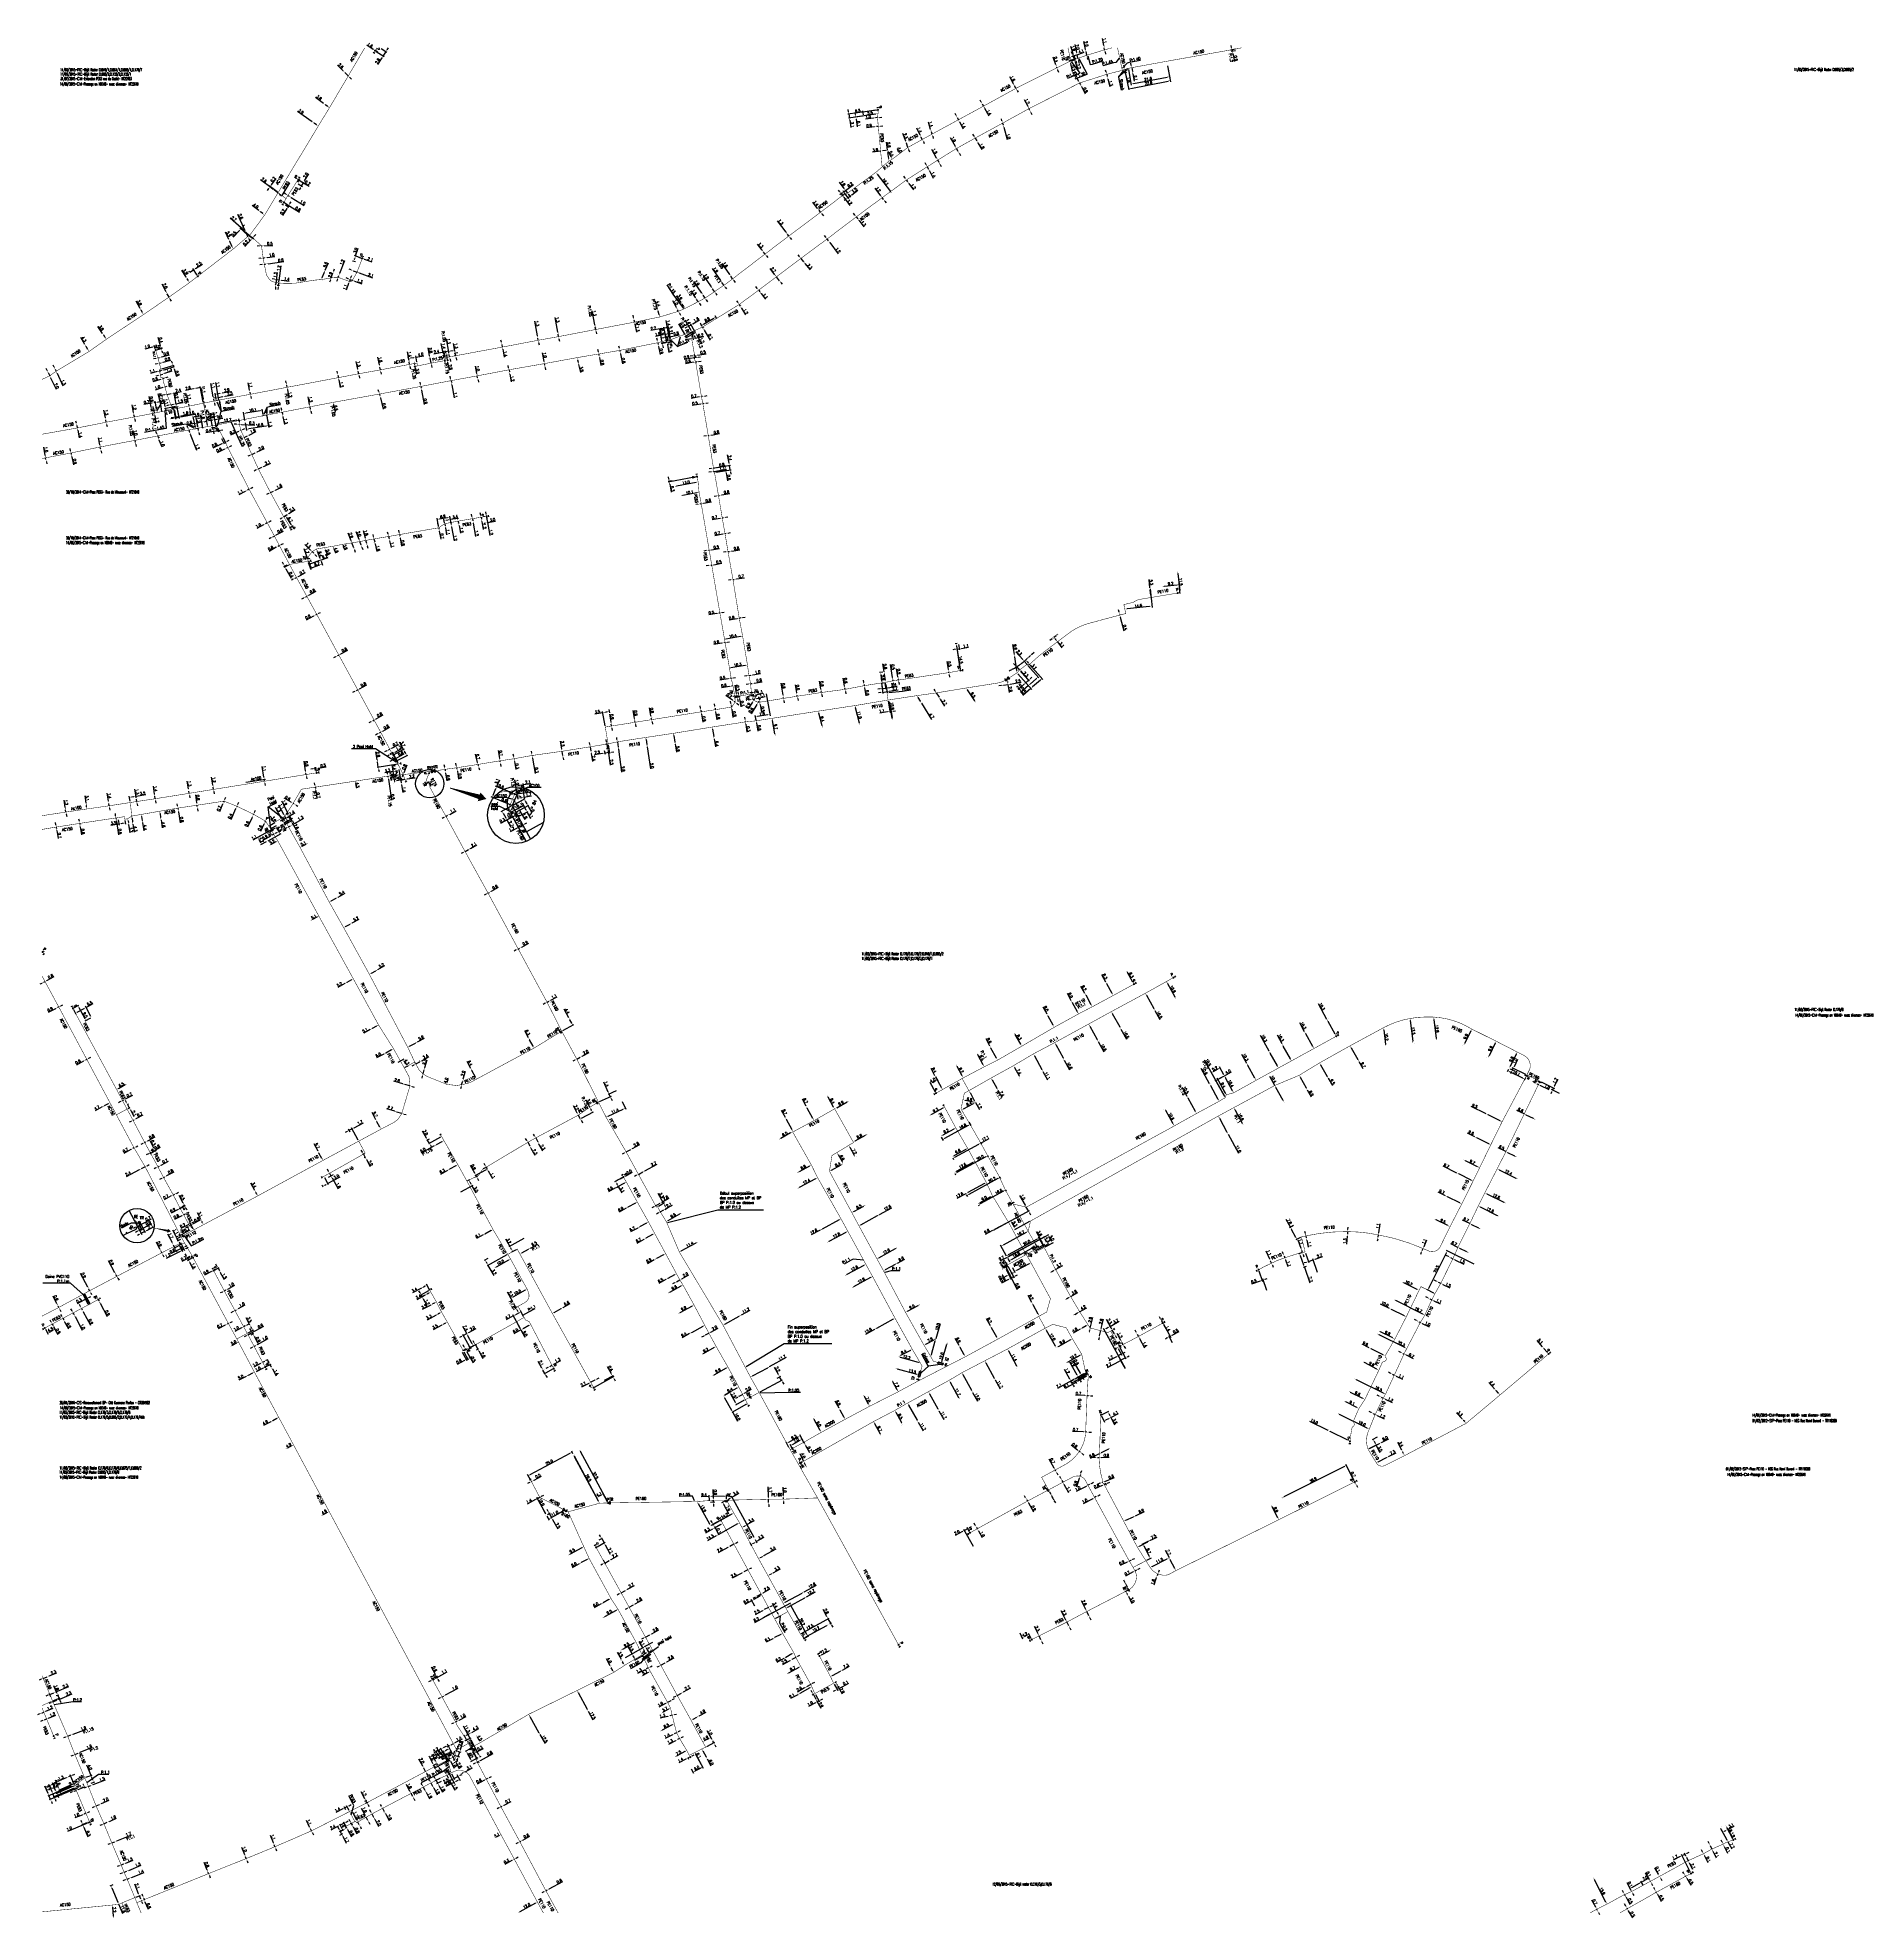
# Model space of a CAD drawing. Header units: millimetres. Extents: x 150998 to 151977, y 126997 to 128005.
import ezdxf
from ezdxf.enums import TextEntityAlignment as Align

# ---------------------------------------------------------------- set-up
doc = ezdxf.new("R2010")
doc.units = ezdxf.units.MM
doc.header["$PDMODE"] = 34
for name, pattern in [('CENTER', [50.8, 31.75, -6.35, 6.35, -6.35]), ('L_100_AP', [14, 10, -1.5, 1, -1.5]), ('L_100_PE', [14, 10, -1.5, 1, -1.5])]:
    doc.linetypes.add(name, pattern=pattern)
doc.layers.get('0').update_dxf_attribs({"linetype": 'CONTINUOUS'})
doc.layers.get('DEFPOINTS').update_dxf_attribs({"linetype": 'CONTINUOUS'})
for name, color, linetype in [('L_140', 3, 'CONTINUOUS'), ('L_300', 7, 'CONTINUOUS'), ('L_340', 7, 'CONTINUOUS'), ('L_400', 7, 'CONTINUOUS'), ('L_910', 7, 'CONTINUOUS'), ('W0100', 7, 'CONTINUOUS'), ('W0991', 7, 'CONTINUOUS')]:
    doc.layers.add(name, color=color, linetype=linetype)
doc.styles.add('G_ROMANS', font='ROMANS.SHX', dxfattribs={"width": 0.75})
doc.styles.get("Standard").update_dxf_attribs({"font": 'romans.shx', "width": 0.85})
doc.dimstyles.new('Copy of STANDARD', dxfattribs={"dimtxt": 1.5, "dimasz": 1.2, "dimexe": 0.625, "dimexo": 0.625, "dimgap": 0.25, "dimtad": 1, "dimdec": 1, "dimlfac": 0.5, "dimzin": 0, "dimdsep": 46, "dimtxsty": 'Standard', "dimcen": -0.5, "dimadec": 0, "dimazin": 0, "dimtfac": 1, "dimtdec": 1, "dimtmove": 0, "dimatfit": 3, "dimfxl": 0, "dimtolj": 1, "dimtzin": 0, "dimarcsym": 0})
doc.dimstyles.get("Standard").update_dxf_attribs({"dimtxt": 1.5, "dimasz": 1.2, "dimexe": 0.625, "dimexo": 0.625, "dimgap": 0.25, "dimtad": 1, "dimdec": 1, "dimzin": 0, "dimdsep": 46, "dimtxsty": 'Standard', "dimcen": -0.5, "dimadec": 0, "dimazin": 0, "dimtfac": 1, "dimtdec": 1, "dimtmove": 0, "dimatfit": 3, "dimfxl": 0, "dimtolj": 1, "dimtzin": 0, "dimarcsym": 0})

# ---------------------------------------------------------------- blocks, each defined once
blk = doc.blocks.new('*D2')
at = {"layer": 'DEFPOINTS', "color": 0, "linetype": 'Continuous', "transparency": 16777216}
for p in [(151598, 127180.8), (151598.3, 127181.8), (151598.3, 127181.8)]:
    blk.add_point(p, dxfattribs=at)
at = {"layer": 'L_140', "color": 0, "linetype": 'Continuous', "lineweight": -2, "transparency": 16777216}
for p, q in [((151598.3, 127181.8), (151598, 127180.8)), ((151598.8, 127182.9), (151599.2, 127184)), ((151597.5, 127179.6), (151596.1, 127175.7))]:
    blk.add_line(p, q, dxfattribs=at)
at = {"layer": 'L_140', "color": 0, "linetype": 'Continuous', "transparency": 16777216}
for points in [[(151597.4, 127179.7), (151597.7, 127179.6), (151598, 127180.8)], [(151598.6, 127183), (151598.9, 127182.8), (151598.3, 127181.8)]]:
    blk.add_solid(points, dxfattribs=at)
at = {"layer": 'L_140', "color": 0, "linetype": 'Continuous', "transparency": 16777216, "insert": (151595.7, 127177.5), "char_height": 1.5, "attachment_point": 5, "rotation": 69.7069}
blk.add_mtext('\\A1;1.8', dxfattribs=at)
blk = doc.blocks.new('*D4')
at = {"layer": 'DEFPOINTS', "color": 0, "linetype": 'Continuous', "transparency": 16777216}
for p in [(151308.5, 127627.9), (151308.5, 127627.9), (151308.9, 127625.1)]:
    blk.add_point(p, dxfattribs=at)
at = {"layer": 'L_140', "color": 0, "linetype": 'Continuous', "lineweight": -2, "transparency": 16777216}
for p, q in [((151308.3, 127629.1), (151308.2, 127630.3)), ((151308.5, 127627.9), (151308.9, 127625.1)), ((151309.1, 127623.9), (151310.8, 127611.7))]:
    blk.add_line(p, q, dxfattribs=at)
at = {"layer": 'L_140', "color": 0, "linetype": 'Continuous', "transparency": 16777216}
for points in [[(151308.5, 127629.1), (151308.1, 127629), (151308.5, 127627.9)], [(151309.3, 127624), (151308.9, 127623.9), (151308.9, 127625.1)]]:
    blk.add_solid(points, dxfattribs=at)
at = {"layer": 'L_140', "color": 0, "linetype": 'Continuous', "transparency": 16777216, "insert": (151311.6, 127613.4), "char_height": 1.5, "attachment_point": 5, "rotation": 278.0363}
blk.add_mtext('\\A1;2.8', dxfattribs=at)
blk = doc.blocks.new('*D5')
at = {"layer": 'DEFPOINTS', "color": 0, "linetype": 'Continuous', "transparency": 16777216}
for p in [(151323.7, 127630.2), (151323.7, 127630.2), (151324.5, 127625.3)]:
    blk.add_point(p, dxfattribs=at)
at = {"layer": 'L_140', "color": 0, "linetype": 'Continuous', "lineweight": -2, "transparency": 16777216}
for p, q in [((151323.9, 127629.1), (151324.3, 127626.5)), ((151324.5, 127625.3), (151326.3, 127613.4))]:
    blk.add_line(p, q, dxfattribs=at)
at = {"layer": 'L_140', "color": 0, "linetype": 'Continuous', "transparency": 16777216}
for points in [[(151324.1, 127629.1), (151323.7, 127629), (151323.7, 127630.2)], [(151324.5, 127626.5), (151324.1, 127626.5), (151324.5, 127625.3)]]:
    blk.add_solid(points, dxfattribs=at)
at = {"layer": 'L_140', "color": 0, "linetype": 'Continuous', "transparency": 16777216, "insert": (151327.1, 127615.1), "char_height": 1.5, "attachment_point": 5, "rotation": 278.7643}
blk.add_mtext('\\A1;5.0', dxfattribs=at)
blk = doc.blocks.new('*D6')
at = {"layer": 'DEFPOINTS', "color": 0, "linetype": 'Continuous', "transparency": 16777216}
for p in [(151338.6, 127632.5), (151338.6, 127632.5), (151339.5, 127626.6)]:
    blk.add_point(p, dxfattribs=at)
at = {"layer": 'L_140', "color": 0, "linetype": 'Continuous', "lineweight": -2, "transparency": 16777216}
for p, q in [((151338.8, 127631.3), (151339.4, 127627.8)), ((151339.5, 127626.6), (151340.2, 127622.4))]:
    blk.add_line(p, q, dxfattribs=at)
at = {"layer": 'L_140', "color": 0, "linetype": 'Continuous', "transparency": 16777216}
for points in [[(151339, 127631.3), (151338.6, 127631.3), (151338.6, 127632.5)], [(151339.6, 127627.9), (151339.2, 127627.8), (151339.5, 127626.6)]]:
    blk.add_solid(points, dxfattribs=at)
at = {"layer": 'L_140', "color": 0, "linetype": 'Continuous', "transparency": 16777216, "insert": (151341, 127624.1), "char_height": 1.5, "attachment_point": 5, "rotation": 278.8334}
blk.add_mtext('\\A1;5.9', dxfattribs=at)
blk = doc.blocks.new('*D7')
at = {"layer": 'DEFPOINTS', "color": 0, "linetype": 'Continuous', "transparency": 16777216}
for p in [(151359.4, 127635.8), (151359.4, 127635.8), (151360.4, 127629.5)]:
    blk.add_point(p, dxfattribs=at)
at = {"layer": 'L_140', "color": 0, "linetype": 'Continuous', "lineweight": -2, "transparency": 16777216}
for p, q in [((151359.6, 127634.6), (151360.2, 127630.7)), ((151360.4, 127629.5), (151361.1, 127625.2))]:
    blk.add_line(p, q, dxfattribs=at)
at = {"layer": 'L_140', "color": 0, "linetype": 'Continuous', "transparency": 16777216}
for points in [[(151359.8, 127634.7), (151359.4, 127634.6), (151359.4, 127635.8)], [(151360.4, 127630.7), (151360, 127630.7), (151360.4, 127629.5)]]:
    blk.add_solid(points, dxfattribs=at)
at = {"layer": 'L_140', "color": 0, "linetype": 'Continuous', "transparency": 16777216, "insert": (151361.9, 127626.9), "char_height": 1.5, "attachment_point": 5, "rotation": 279.4425}
blk.add_mtext('\\A1;6.4', dxfattribs=at)
blk = doc.blocks.new('*D8')
at = {"layer": 'DEFPOINTS', "color": 0, "linetype": 'Continuous', "transparency": 16777216}
for p in [(151377.1, 127638.9), (151377.2, 127638.6), (151377.2, 127638.6)]:
    blk.add_point(p, dxfattribs=at)
at = {"layer": 'L_140', "color": 0, "linetype": 'Continuous', "lineweight": -2, "transparency": 16777216}
for p, q in [((151376.5, 127638.8), (151376.5, 127638.8)), ((151376.6, 127638.5), (151376.6, 127638.5)), ((151377, 127640.1), (151376.8, 127641.2)), ((151377.1, 127638.9), (151377.2, 127638.6)), ((151377.4, 127637.4), (151378, 127633.1))]:
    blk.add_line(p, q, dxfattribs=at)
at = {"layer": 'L_140', "color": 0, "linetype": 'Continuous', "transparency": 16777216}
for points in [[(151377.2, 127640.1), (151376.8, 127640), (151377.1, 127638.9)], [(151377.6, 127637.4), (151377.2, 127637.4), (151377.2, 127638.6)]]:
    blk.add_solid(points, dxfattribs=at)
at = {"layer": 'L_140', "color": 0, "linetype": 'Continuous', "transparency": 16777216, "insert": (151378.8, 127634.8), "char_height": 1.5, "attachment_point": 5, "rotation": 278.7992}
blk.add_mtext('\\A1;0.3', dxfattribs=at)
blk = doc.blocks.new('*D9')
at = {"layer": 'DEFPOINTS', "color": 0, "linetype": 'Continuous', "transparency": 16777216}
for p in [(151435.9, 127647.3), (151435.9, 127647.3), (151438.7, 127636.7)]:
    blk.add_point(p, dxfattribs=at)
at = {"layer": 'L_140', "color": 0, "linetype": 'Continuous', "lineweight": -2, "transparency": 16777216}
blk.add_line((151438.4, 127637.9), (151436.2, 127646.2), dxfattribs=at)
at = {"layer": 'L_140', "color": 0, "linetype": 'Continuous', "transparency": 16777216}
for points in [[(151436.4, 127646.2), (151436, 127646.1), (151435.9, 127647.3)], [(151438.6, 127637.9), (151438.2, 127637.8), (151438.7, 127636.7)]]:
    blk.add_solid(points, dxfattribs=at)
at = {"layer": 'L_140', "color": 0, "linetype": 'Continuous', "transparency": 16777216, "insert": (151438.3, 127642.3), "char_height": 1.5, "attachment_point": 5, "rotation": 284.9908}
blk.add_mtext('\\A1;11.0', dxfattribs=at)
blk = doc.blocks.new('*D10')
at = {"layer": 'DEFPOINTS', "color": 0, "linetype": 'Continuous', "transparency": 16777216}
for p in [(151469.1, 127652.7), (151469.1, 127652.7), (151471.6, 127648.7)]:
    blk.add_point(p, dxfattribs=at)
at = {"layer": 'L_140', "color": 0, "linetype": 'Continuous', "lineweight": -2, "transparency": 16777216}
for p, q in [((151469.7, 127651.7), (151470.9, 127649.7)), ((151471.6, 127648.7), (151477, 127639.9))]:
    blk.add_line(p, q, dxfattribs=at)
at = {"layer": 'L_140', "color": 0, "linetype": 'Continuous', "transparency": 16777216}
for points in [[(151469.9, 127651.8), (151469.6, 127651.5), (151469.1, 127652.7)], [(151471.1, 127649.8), (151470.8, 127649.6), (151471.6, 127648.7)]]:
    blk.add_solid(points, dxfattribs=at)
at = {"layer": 'L_140', "color": 0, "linetype": 'Continuous', "transparency": 16777216, "insert": (151477, 127641.8), "char_height": 1.5, "attachment_point": 5, "rotation": 301.727}
blk.add_mtext('\\A1;4.7', dxfattribs=at)
blk = doc.blocks.new('*D11')
at = {"layer": 'DEFPOINTS', "color": 0, "linetype": 'Continuous', "transparency": 16777216}
for p in [(151479.5, 127654.1), (151479.5, 127654.1), (151481, 127651.8)]:
    blk.add_point(p, dxfattribs=at)
at = {"layer": 'L_140', "color": 0, "linetype": 'Continuous', "lineweight": -2, "transparency": 16777216}
for p, q in [((151478.9, 127655.2), (151478.3, 127656.2)), ((151479.5, 127654.1), (151481, 127651.8)), ((151481.6, 127650.8), (151483.9, 127647.1))]:
    blk.add_line(p, q, dxfattribs=at)
at = {"layer": 'L_140', "color": 0, "linetype": 'Continuous', "transparency": 16777216}
for points in [[(151479.1, 127655.3), (151478.7, 127655.1), (151479.5, 127654.1)], [(151481.8, 127650.9), (151481.4, 127650.7), (151481, 127651.8)]]:
    blk.add_solid(points, dxfattribs=at)
at = {"layer": 'L_140', "color": 0, "linetype": 'Continuous', "transparency": 16777216, "insert": (151483.9, 127649), "char_height": 1.5, "attachment_point": 5, "rotation": 301.577}
blk.add_mtext('\\A1;2.7', dxfattribs=at)
blk = doc.blocks.new('*D12')
at = {"layer": 'DEFPOINTS', "color": 0, "linetype": 'Continuous', "transparency": 16777216}
for p in [(151521.4, 127674.7), (151522.8, 127664.9), (151522.8, 127664.9)]:
    blk.add_point(p, dxfattribs=at)
at = {"layer": 'L_140', "color": 0, "linetype": 'Continuous', "lineweight": -2, "transparency": 16777216}
for p, q in [((151521.4, 127674.7), (151520.6, 127680.1)), ((151522.7, 127666.1), (151521.6, 127673.5))]:
    blk.add_line(p, q, dxfattribs=at)
at = {"layer": 'L_140', "color": 0, "linetype": 'Continuous', "transparency": 16777216}
for points in [[(151521.7, 127673.5), (151521.4, 127673.5), (151521.4, 127674.7)], [(151522.9, 127666.1), (151522.5, 127666), (151522.8, 127664.9)]]:
    blk.add_solid(points, dxfattribs=at)
at = {"layer": 'L_140', "color": 0, "linetype": 'Continuous', "transparency": 16777216, "insert": (151521.8, 127678.7), "char_height": 1.5, "attachment_point": 5, "rotation": 278.4391}
blk.add_mtext('\\A1;9.9', dxfattribs=at)
blk = doc.blocks.new('*D13')
at = {"layer": 'DEFPOINTS', "color": 0, "linetype": 'Continuous', "transparency": 16777216}
for p in [(151542.6, 127684), (151544.5, 127681.5), (151544.5, 127681.5)]:
    blk.add_point(p, dxfattribs=at)
at = {"layer": 'L_140', "color": 0, "linetype": 'Continuous', "lineweight": -2, "transparency": 16777216}
for p, q in [((151543.3, 127683.1), (151543.7, 127682.5)), ((151544.5, 127681.5), (151546.8, 127678.3))]:
    blk.add_line(p, q, dxfattribs=at)
at = {"layer": 'L_140', "color": 0, "linetype": 'Continuous', "transparency": 16777216}
for points in [[(151543.5, 127683.2), (151543.2, 127682.9), (151542.6, 127684)], [(151543.9, 127682.6), (151543.6, 127682.4), (151544.5, 127681.5)]]:
    blk.add_solid(points, dxfattribs=at)
at = {"layer": 'L_140', "color": 0, "linetype": 'Continuous', "transparency": 16777216, "insert": (151546.8, 127680), "char_height": 1.5, "attachment_point": 5, "rotation": 306.6516}
blk.add_mtext('\\A1;3.1', dxfattribs=at)
blk = doc.blocks.new('*D14')
at = {"layer": 'DEFPOINTS', "color": 0, "linetype": 'Continuous', "transparency": 16777216}
for p in [(151391.5, 127640.5), (151391.5, 127640.5), (151393.2, 127631)]:
    blk.add_point(p, dxfattribs=at)
at = {"layer": 'L_140', "color": 0, "linetype": 'Continuous', "lineweight": -2, "transparency": 16777216}
blk.add_line((151393, 127632.2), (151391.7, 127639.3), dxfattribs=at)
at = {"layer": 'L_140', "color": 0, "linetype": 'Continuous', "transparency": 16777216}
for points in [[(151391.9, 127639.4), (151391.5, 127639.3), (151391.5, 127640.5)], [(151393.2, 127632.2), (151392.8, 127632.1), (151393.2, 127631)]]:
    blk.add_solid(points, dxfattribs=at)
at = {"layer": 'L_140', "color": 0, "linetype": 'Continuous', "transparency": 16777216, "insert": (151393.4, 127635.9), "char_height": 1.5, "attachment_point": 5, "rotation": 280.2598}
blk.add_mtext('\\A1;9.7', dxfattribs=at)
blk = doc.blocks.new('*D15')
at = {"layer": 'DEFPOINTS', "color": 0, "linetype": 'Continuous', "transparency": 16777216}
for p in [(151416.2, 127644.4), (151416.2, 127644.4), (151418.7, 127635.3)]:
    blk.add_point(p, dxfattribs=at)
at = {"layer": 'L_140', "color": 0, "linetype": 'Continuous', "lineweight": -2, "transparency": 16777216}
blk.add_line((151418.4, 127636.5), (151416.5, 127643.2), dxfattribs=at)
at = {"layer": 'L_140', "color": 0, "linetype": 'Continuous', "transparency": 16777216}
for points in [[(151416.7, 127643.2), (151416.3, 127643.1), (151416.2, 127644.4)], [(151418.6, 127636.5), (151418.2, 127636.4), (151418.7, 127635.3)]]:
    blk.add_solid(points, dxfattribs=at)
at = {"layer": 'L_140', "color": 0, "linetype": 'Continuous', "transparency": 16777216, "insert": (151418.4, 127640.1), "char_height": 1.5, "attachment_point": 5, "rotation": 285.2906}
blk.add_mtext('\\A1;9.4', dxfattribs=at)
blk = doc.blocks.new('*D16')
at = {"layer": 'DEFPOINTS', "color": 0, "linetype": 'Continuous', "transparency": 16777216}
for p in [(151382.8, 127639.8), (151382.9, 127639.2), (151382.9, 127639.2)]:
    blk.add_point(p, dxfattribs=at)
at = {"layer": 'L_140', "color": 0, "linetype": 'Continuous', "lineweight": -2, "transparency": 16777216}
for p, q in [((151382.2, 127639.7), (151382.2, 127639.7)), ((151382.3, 127639.1), (151382.3, 127639.1)), ((151382.6, 127640.9), (151382.4, 127642.1)), ((151382.8, 127639.8), (151382.9, 127639.2)), ((151383.1, 127638), (151383.9, 127633.7))]:
    blk.add_line(p, q, dxfattribs=at)
at = {"layer": 'L_140', "color": 0, "linetype": 'Continuous', "transparency": 16777216}
for points in [[(151382.8, 127641), (151382.4, 127640.9), (151382.8, 127639.8)], [(151383.3, 127638), (151382.9, 127638), (151382.9, 127639.2)]]:
    blk.add_solid(points, dxfattribs=at)
at = {"layer": 'L_140', "color": 0, "linetype": 'Continuous', "transparency": 16777216, "insert": (151384.6, 127635.4), "char_height": 1.5, "attachment_point": 5, "rotation": 279.7477}
blk.add_mtext('\\A1;0.6', dxfattribs=at)
blk = doc.blocks.new('*D17')
at = {"layer": 'DEFPOINTS', "color": 0, "linetype": 'Continuous', "transparency": 16777216}
for p in [(151495.6, 127656.8), (151495.6, 127656.8), (151500.7, 127648.8)]:
    blk.add_point(p, dxfattribs=at)
at = {"layer": 'L_140', "color": 0, "linetype": 'Continuous', "lineweight": -2, "transparency": 16777216}
blk.add_line((151500.1, 127649.8), (151496.2, 127655.8), dxfattribs=at)
at = {"layer": 'L_140', "color": 0, "linetype": 'Continuous', "transparency": 16777216}
for points in [[(151496.4, 127655.9), (151496.1, 127655.6), (151495.6, 127656.8)], [(151500.2, 127649.9), (151499.9, 127649.7), (151500.7, 127648.8)]]:
    blk.add_solid(points, dxfattribs=at)
at = {"layer": 'L_140', "color": 0, "linetype": 'Continuous', "transparency": 16777216, "insert": (151499.2, 127653), "char_height": 1.5, "attachment_point": 5, "rotation": 302.5449}
blk.add_mtext('\\A1;9.5', dxfattribs=at)
blk = doc.blocks.new('*D18')
at = {"layer": 'DEFPOINTS', "color": 0, "linetype": 'Continuous', "transparency": 16777216}
for p in [(151609, 127719.3), (151610.2, 127707.9), (151610.2, 127707.9)]:
    blk.add_point(p, dxfattribs=at)
at = {"layer": 'L_340', "color": 0, "linetype": 'Continuous', "lineweight": -2, "transparency": 16777216}
blk.add_line((151609.1, 127718.1), (151610.1, 127709.1), dxfattribs=at)
at = {"layer": 'L_340', "color": 0, "linetype": 'Continuous', "transparency": 16777216}
for points in [[(151609.3, 127718.1), (151608.9, 127718.1), (151609, 127719.3)], [(151610.3, 127709.1), (151609.9, 127709), (151610.2, 127707.9)]]:
    blk.add_solid(points, dxfattribs=at)
at = {"layer": 'L_340', "color": 0, "linetype": 'Continuous', "transparency": 16777216, "insert": (151610.6, 127713.7), "char_height": 1.5, "attachment_point": 5, "rotation": 276.0974}
blk.add_mtext('\\A1;11.5', dxfattribs=at)
blk = doc.blocks.new('*D19')
at = {"layer": 'DEFPOINTS', "color": 0, "linetype": 'Continuous', "transparency": 16777216}
for p in [(151594.1, 127710.5), (151594.6, 127705.3), (151594.6, 127705.3)]:
    blk.add_point(p, dxfattribs=at)
at = {"layer": 'L_140', "color": 0, "linetype": 'Continuous', "lineweight": -2, "transparency": 16777216}
for p, q in [((151594.1, 127710.5), (151593.7, 127714.9)), ((151594.5, 127706.5), (151594.2, 127709.3))]:
    blk.add_line(p, q, dxfattribs=at)
at = {"layer": 'L_140', "color": 0, "linetype": 'Continuous', "transparency": 16777216}
for points in [[(151594.4, 127709.3), (151594, 127709.3), (151594.1, 127710.5)], [(151594.7, 127706.5), (151594.3, 127706.5), (151594.6, 127705.3)]]:
    blk.add_solid(points, dxfattribs=at)
at = {"layer": 'L_140', "color": 0, "linetype": 'Continuous', "transparency": 16777216, "insert": (151594.8, 127713.4), "char_height": 1.5, "attachment_point": 5, "rotation": 275.8165}
blk.add_mtext('\\A1;5.3', dxfattribs=at)
blk = doc.blocks.new('*D20')
at = {"layer": 'DEFPOINTS', "color": 0, "linetype": 'Continuous', "transparency": 16777216}
for p in [(151577.8, 127696.4), (151577.9, 127695.9), (151577.9, 127695.9)]:
    blk.add_point(p, dxfattribs=at)
at = {"layer": 'L_140', "color": 0, "linetype": 'Continuous', "lineweight": -2, "transparency": 16777216}
for p, q in [((151577.5, 127697.5), (151577.2, 127698.7)), ((151577.8, 127696.4), (151577.9, 127695.9)), ((151578.2, 127694.7), (151580, 127687.4))]:
    blk.add_line(p, q, dxfattribs=at)
at = {"layer": 'L_140', "color": 0, "linetype": 'Continuous', "transparency": 16777216}
for points in [[(151577.7, 127697.6), (151577.3, 127697.5), (151577.8, 127696.4)], [(151578.4, 127694.7), (151578, 127694.7), (151577.9, 127695.9)]]:
    blk.add_solid(points, dxfattribs=at)
at = {"layer": 'L_140', "color": 0, "linetype": 'Continuous', "transparency": 16777216, "insert": (151580.6, 127689.2), "char_height": 1.5, "attachment_point": 5, "rotation": 283.9129}
blk.add_mtext('\\A1;0.5', dxfattribs=at)
blk = doc.blocks.new('*D21')
at = {"layer": 'DEFPOINTS', "color": 0, "linetype": 'Continuous', "transparency": 16777216}
for p in [(151515.5, 127658.3), (151517.9, 127658.7), (151517.9, 127658.7)]:
    blk.add_point(p, dxfattribs=at)
at = {"layer": 'L_300', "color": 0, "linetype": 'Continuous', "lineweight": -2, "transparency": 16777216}
for p, q in [((151514.3, 127658.1), (151513.1, 127657.9)), ((151515.5, 127658.3), (151517.9, 127658.7)), ((151519.1, 127658.8), (151525, 127659.8))]:
    blk.add_line(p, q, dxfattribs=at)
at = {"layer": 'L_300', "color": 0, "linetype": 'Continuous', "transparency": 16777216}
for points in [[(151514.3, 127658.3), (151514.3, 127657.9), (151515.5, 127658.3)], [(151519.1, 127659), (151519.2, 127658.6), (151517.9, 127658.7)]]:
    blk.add_solid(points, dxfattribs=at)
at = {"layer": 'L_300', "color": 0, "linetype": 'Continuous', "transparency": 16777216, "insert": (151523.3, 127660.5), "char_height": 1.5, "attachment_point": 5, "rotation": 8.9297}
blk.add_mtext('\\A1;2.5', dxfattribs=at)
blk = doc.blocks.new('*D22')
at = {"layer": 'DEFPOINTS', "color": 0, "linetype": 'Continuous', "transparency": 16777216}
for p in [(151517.5, 127661.5), (151517.5, 127661.5), (151517.9, 127658.7)]:
    blk.add_point(p, dxfattribs=at)
at = {"layer": 'L_300', "color": 0, "linetype": 'Continuous', "lineweight": -2, "transparency": 16777216}
for p, q in [((151517.7, 127660.3), (151517.8, 127659.8)), ((151517.9, 127658.7), (151518.6, 127654.4))]:
    blk.add_line(p, q, dxfattribs=at)
at = {"layer": 'L_300', "color": 0, "linetype": 'Continuous', "transparency": 16777216}
for points in [[(151517.9, 127660.4), (151517.5, 127660.3), (151517.5, 127661.5)], [(151518, 127659.9), (151517.6, 127659.8), (151517.9, 127658.7)]]:
    blk.add_solid(points, dxfattribs=at)
at = {"layer": 'L_300', "color": 0, "linetype": 'Continuous', "transparency": 16777216, "insert": (151519.3, 127656.1), "char_height": 1.5, "attachment_point": 5, "rotation": 278.4391}
blk.add_mtext('\\A1;2.9', dxfattribs=at)
blk = doc.blocks.new('L_300_05')
at = {"color": 0, "linetype": 'Continuous'}
for p, q in [((-1, 0.75), (-1, -0.75)), ((1, 0.75), (1, -0.75))]:
    blk.add_line(p, q, dxfattribs=at)
at = {"flags": 128}
blk.add_lwpolyline([(-1, 0.75), (1, -0.75), (1, 0.75), (-1, -0.75), (-1, 0.75)], dxfattribs=at)
at = {"color": 0, "linetype": 'Continuous', "style": 'G_ROMANS', "width": 0.75}
blk.add_attdef('NUM', text='', height=1.5, dxfattribs=at).set_placement((0, 2.75), align=Align.MIDDLE)
at = {"color": 0, "linetype": 'Continuous', "style": 'G_ROMANS', "width": 0.75, "flags": 3}
for tag, p in [('DEF_COUP', (0, -5.25)), ('DEF_TYPE', (0, -7.75)), ('DEF_LEG', (0, -2.75))]:
    blk.add_attdef(tag, text='', height=1.2, dxfattribs=at).set_placement(p, align=Align.MIDDLE)
blk = doc.blocks.new('L_340_07')
at = {"color": 0, "linetype": 'Continuous', "const_width": 0.25, "flags": 128}
blk.add_lwpolyline([(0, 0), (1.2, 0)], dxfattribs=at)
at = {"color": 0, "linetype": 'Continuous', "flags": 128}
blk.add_lwpolyline([(1.2, -0.5), (1.2, 0.5)], dxfattribs=at)
at = {"color": 0, "linetype": 'Continuous', "style": 'G_ROMANS', "width": 0.75, "flags": 3}
for tag, p in [('DEF_COUP', (0.7, -6)), ('DEF_TYPE', (0.7, -8.5)), ('DEF_LEG', (0.7, -3.5))]:
    blk.add_attdef(tag, text='', height=1.2, dxfattribs=at).set_placement(p, align=Align.MIDDLE)
blk = doc.blocks.new('L_300_12')
at = {"color": 0, "linetype": 'Continuous', "const_width": 0.497, "flags": 128}
blk.add_lwpolyline([(-0.3, 0, 1), (0.3, 0, 1)], format="xyb", close=True, dxfattribs=at)
at = {"color": 0, "linetype": 'Continuous', "style": 'G_ROMANS', "width": 0.75}
blk.add_text('P', height=1.5, dxfattribs=at).set_placement((0, 1.8), align=Align.MIDDLE)
at = {"color": 0, "linetype": 'Continuous', "style": 'G_ROMANS', "width": 0.75, "flags": 3}
for tag, p in [('DEF_COUP', (0, -7.5)), ('DEF_TYPE', (0, -10)), ('DEF_LEG', (0, -5))]:
    blk.add_attdef(tag, text='', height=1.2, dxfattribs=at).set_placement(p, align=Align.MIDDLE)
blk = doc.blocks.new('*D23')
at = {"layer": 'DEFPOINTS', "color": 0, "linetype": 'Continuous', "transparency": 16777216}
for p in [(151388.2, 127654.3), (151382.6, 127641.2), (151382.9, 127639.2)]:
    blk.add_point(p, dxfattribs=at)
at = {"layer": 'L_140', "color": 0, "linetype": 'Continuous', "lineweight": -2, "transparency": 16777216}
for p, q in [((151388.3, 127653.7), (151390.4, 127641.9)), ((151382.8, 127639.8), (151382.5, 127641.8)), ((151389.1, 127642.3), (151383.7, 127641.4))]:
    blk.add_line(p, q, dxfattribs=at)
at = {"layer": 'L_140', "color": 0, "linetype": 'Continuous', "transparency": 16777216}
for points in [[(151383.7, 127641.6), (151383.8, 127641.2), (151382.6, 127641.2)], [(151389, 127642.5), (151389.1, 127642.1), (151390.2, 127642.5)]]:
    blk.add_solid(points, dxfattribs=at)
at = {"layer": 'L_140', "color": 0, "linetype": 'Continuous', "transparency": 16777216, "insert": (151386.1, 127642.8), "char_height": 1.5, "attachment_point": 5, "rotation": 9.7477}
blk.add_mtext('\\A1;7.8', dxfattribs=at)
blk = doc.blocks.new('*D24')
at = {"layer": 'DEFPOINTS', "color": 0, "linetype": 'Continuous', "transparency": 16777216}
for p in [(151301.4, 127624), (151303.5, 127626.8), (151304.2, 127622.2)]:
    blk.add_point(p, dxfattribs=at)
at = {"layer": 'L_140', "color": 0, "linetype": 'Continuous', "lineweight": -2, "transparency": 16777216}
for p, q in [((151303.6, 127626.2), (151304.3, 127621.6)), ((151300.6, 127621.7), (151296.3, 127621)), ((151301.5, 127623.3), (151301.9, 127621.2)), ((151304.2, 127622.2), (151301.8, 127621.9)), ((151305.4, 127622.4), (151306.6, 127622.6))]:
    blk.add_line(p, q, dxfattribs=at)
at = {"layer": 'L_140', "color": 0, "linetype": 'Continuous', "transparency": 16777216}
for points in [[(151300.5, 127621.9), (151300.6, 127621.5), (151301.8, 127621.9)], [(151305.4, 127622.6), (151305.4, 127622.2), (151304.2, 127622.2)]]:
    blk.add_solid(points, dxfattribs=at)
at = {"layer": 'L_140', "color": 0, "linetype": 'Continuous', "transparency": 16777216, "insert": (151297.7, 127622.3), "char_height": 1.5, "attachment_point": 5, "rotation": 8.6523}
blk.add_mtext('\\A1;2.5', dxfattribs=at)
blk = doc.blocks.new('*D25')
at = {"layer": 'DEFPOINTS', "color": 0, "linetype": 'Continuous', "transparency": 16777216}
for p in [(151527.4, 127671.8), (151527.4, 127671.8), (151529.5, 127669.4)]:
    blk.add_point(p, dxfattribs=at)
at = {"layer": 'L_140', "color": 0, "linetype": 'Continuous', "lineweight": -2, "transparency": 16777216}
for p, q in [((151528.2, 127670.9), (151528.7, 127670.3)), ((151529.5, 127669.4), (151532.2, 127666.4))]:
    blk.add_line(p, q, dxfattribs=at)
at = {"layer": 'L_140', "color": 0, "linetype": 'Continuous', "transparency": 16777216}
for points in [[(151528.4, 127671), (151528.1, 127670.8), (151527.4, 127671.8)], [(151528.9, 127670.5), (151528.6, 127670.2), (151529.5, 127669.4)]]:
    blk.add_solid(points, dxfattribs=at)
at = {"layer": 'L_140', "color": 0, "linetype": 'Continuous', "transparency": 16777216, "insert": (151532, 127668.2), "char_height": 1.5, "attachment_point": 5, "rotation": 311.514}
blk.add_mtext('\\A1;3.1', dxfattribs=at)
blk = doc.blocks.new('*D26')
at = {"layer": 'DEFPOINTS', "color": 0, "linetype": 'Continuous', "transparency": 16777216}
for p in [(151526.7, 127671.1), (151526.7, 127671.1), (151528.2, 127669.4)]:
    blk.add_point(p, dxfattribs=at)
at = {"layer": 'L_140', "color": 0, "linetype": 'Continuous', "lineweight": -2, "transparency": 16777216}
for p, q in [((151525.9, 127672), (151522.2, 127676.2)), ((151528.2, 127669.4), (151526.7, 127671.1)), ((151529, 127668.5), (151529.8, 127667.6))]:
    blk.add_line(p, q, dxfattribs=at)
at = {"layer": 'L_140', "color": 0, "linetype": 'Continuous', "transparency": 16777216}
for points in [[(151526, 127672.2), (151525.7, 127671.9), (151526.7, 127671.1)], [(151529.1, 127668.6), (151528.8, 127668.4), (151528.2, 127669.4)]]:
    blk.add_solid(points, dxfattribs=at)
at = {"layer": 'L_140', "color": 0, "linetype": 'Continuous', "transparency": 16777216, "insert": (151524, 127675.7), "char_height": 1.5, "attachment_point": 5, "rotation": 311.514}
blk.add_mtext('\\A1;2.3', dxfattribs=at)
blk = doc.blocks.new('*D27')
at = {"layer": 'DEFPOINTS', "color": 0, "linetype": 'Continuous', "transparency": 16777216}
for p in [(151522.6, 127668.2), (151522.6, 127668.2), (151524.1, 127666.4)]:
    blk.add_point(p, dxfattribs=at)
at = {"layer": 'L_140', "color": 0, "linetype": 'Continuous', "lineweight": -2, "transparency": 16777216}
for p, q in [((151521.8, 127669), (151521, 127669.9)), ((151522.1, 127667.7), (151522.1, 127667.7)), ((151522.6, 127668.2), (151524.1, 127666.4)), ((151524.9, 127665.5), (151527.8, 127662.3))]:
    blk.add_line(p, q, dxfattribs=at)
at = {"layer": 'L_140', "color": 0, "linetype": 'Continuous', "transparency": 16777216}
for points in [[(151522, 127669.2), (151521.7, 127668.9), (151522.6, 127668.2)], [(151525.1, 127665.7), (151524.8, 127665.4), (151524.1, 127666.4)]]:
    blk.add_solid(points, dxfattribs=at)
at = {"layer": 'L_140', "color": 0, "linetype": 'Continuous', "transparency": 16777216, "insert": (151527.5, 127664.1), "char_height": 1.5, "attachment_point": 5, "rotation": 311.514}
blk.add_mtext('\\A1;2.3', dxfattribs=at)
blk = doc.blocks.new('*D28')
at = {"layer": 'DEFPOINTS', "color": 0, "linetype": 'Continuous', "transparency": 16777216}
for p in [(151522.8, 127664.9), (151524.1, 127666.4), (151529, 127660.9)]:
    blk.add_point(p, dxfattribs=at)
at = {"layer": 'L_140', "color": 0, "linetype": 'Continuous', "lineweight": -2, "transparency": 16777216}
for p, q in [((151523.2, 127664.4), (151527.9, 127659.1)), ((151524.6, 127666), (151529.4, 127660.4)), ((151526.6, 127658.8), (151523.4, 127655.9)), ((151529, 127660.9), (151527.5, 127659.6)), ((151529.9, 127661.7), (151530.8, 127662.5))]:
    blk.add_line(p, q, dxfattribs=at)
at = {"layer": 'L_140', "color": 0, "linetype": 'Continuous', "transparency": 16777216}
for points in [[(151526.5, 127658.9), (151526.8, 127658.6), (151527.5, 127659.6)], [(151529.8, 127661.8), (151530.1, 127661.5), (151529, 127660.9)]]:
    blk.add_solid(points, dxfattribs=at)
at = {"layer": 'L_140', "color": 0, "linetype": 'Continuous', "transparency": 16777216, "insert": (151523.9, 127657.7), "char_height": 1.5, "attachment_point": 5, "rotation": 41.514}
blk.add_mtext('\\A1;2.0', dxfattribs=at)
blk = doc.blocks.new('*D29')
at = {"layer": 'DEFPOINTS', "color": 0, "linetype": 'Continuous', "transparency": 16777216}
for p in [(151522.8, 127664.9), (151528.2, 127669.4), (151534.1, 127662.7)]:
    blk.add_point(p, dxfattribs=at)
at = {"layer": 'L_140', "color": 0, "linetype": 'Continuous', "lineweight": -2, "transparency": 16777216}
for p, q in [((151523.2, 127664.4), (151529.3, 127657.6)), ((151528.6, 127668.9), (151534.5, 127662.2)), ((151528.9, 127658.1), (151524.7, 127654.3)), ((151533.2, 127661.9), (151529.8, 127658.9))]:
    blk.add_line(p, q, dxfattribs=at)
at = {"layer": 'L_140', "color": 0, "linetype": 'Continuous', "transparency": 16777216}
for points in [[(151529.6, 127659), (151529.9, 127658.7), (151528.9, 127658.1)], [(151533.1, 127662.1), (151533.4, 127661.8), (151534.1, 127662.7)]]:
    blk.add_solid(points, dxfattribs=at)
at = {"layer": 'L_140', "color": 0, "linetype": 'Continuous', "transparency": 16777216, "insert": (151525.2, 127656.1), "char_height": 1.5, "attachment_point": 5, "rotation": 41.514}
blk.add_mtext('\\A1;7.0', dxfattribs=at)
blk = doc.blocks.new('*D30')
at = {"layer": 'DEFPOINTS', "color": 0, "linetype": 'Continuous', "transparency": 16777216}
for p in [(151522.8, 127664.9), (151529.5, 127669.4), (151536.2, 127661.8)]:
    blk.add_point(p, dxfattribs=at)
at = {"layer": 'L_140', "color": 0, "linetype": 'Continuous', "lineweight": -2, "transparency": 16777216}
for p, q in [((151523.2, 127664.4), (151530.7, 127656)), ((151529.9, 127669), (151536.7, 127661.4)), ((151530.2, 127656.5), (151526, 127652.7)), ((151535.4, 127661), (151531.1, 127657.3))]:
    blk.add_line(p, q, dxfattribs=at)
at = {"layer": 'L_140', "color": 0, "linetype": 'Continuous', "transparency": 16777216}
for points in [[(151531, 127657.5), (151531.3, 127657.2), (151530.2, 127656.5)], [(151535.2, 127661.2), (151535.5, 127660.9), (151536.2, 127661.8)]]:
    blk.add_solid(points, dxfattribs=at)
at = {"layer": 'L_140', "color": 0, "linetype": 'Continuous', "transparency": 16777216, "insert": (151526.5, 127654.5), "char_height": 1.5, "attachment_point": 5, "rotation": 41.514}
blk.add_mtext('\\A1;8.0', dxfattribs=at)
blk = doc.blocks.new('*D31')
at = {"layer": 'DEFPOINTS', "color": 0, "linetype": 'Continuous', "transparency": 16777216}
for p in [(151594.1, 127710.5), (151580.6, 127699.1), (151580.6, 127699.1)]:
    blk.add_point(p, dxfattribs=at)
at = {"layer": 'L_140', "color": 0, "linetype": 'Continuous', "lineweight": -2, "transparency": 16777216}
for p, q in [((151594.2, 127709.9), (151595.2, 127699.9)), ((151593.9, 127700.4), (151581.8, 127699.2))]:
    blk.add_line(p, q, dxfattribs=at)
at = {"layer": 'L_140', "color": 0, "linetype": 'Continuous', "transparency": 16777216}
for points in [[(151581.8, 127699.4), (151581.8, 127699), (151580.6, 127699.1)], [(151593.9, 127700.6), (151593.9, 127700.2), (151595.1, 127700.6)]]:
    blk.add_solid(points, dxfattribs=at)
at = {"layer": 'L_140', "color": 0, "linetype": 'Continuous', "transparency": 16777216, "insert": (151587.8, 127700.8), "char_height": 1.5, "attachment_point": 5, "rotation": 5.8165}
blk.add_mtext('\\A1;14.6', dxfattribs=at)
blk = doc.blocks.new('*D32')
at = {"layer": 'DEFPOINTS', "color": 0, "linetype": 'Continuous', "transparency": 16777216}
for p in [(151600.6, 127711.2), (151609.8, 127712.2), (151610.2, 127707.9)]:
    blk.add_point(p, dxfattribs=at)
at = {"layer": 'L_340', "color": 0, "linetype": 'Continuous', "lineweight": -2, "transparency": 16777216}
for p, q in [((151601.8, 127711.3), (151608.6, 127712)), ((151610.1, 127708.5), (151609.7, 127712.8))]:
    blk.add_line(p, q, dxfattribs=at)
at = {"layer": 'L_340', "color": 0, "linetype": 'Continuous', "transparency": 16777216}
for points in [[(151601.8, 127711.5), (151601.8, 127711.1), (151600.6, 127711.2)], [(151608.5, 127712.2), (151608.6, 127711.8), (151609.8, 127712.2)]]:
    blk.add_solid(points, dxfattribs=at)
at = {"layer": 'L_340', "color": 0, "linetype": 'Continuous', "transparency": 16777216, "insert": (151605.2, 127712.7), "char_height": 1.5, "attachment_point": 5, "rotation": 6.0974}
blk.add_mtext('\\A1;9.2', dxfattribs=at)
blk = doc.blocks.new('*D33')
at = {"layer": 'DEFPOINTS', "color": 0, "linetype": 'Continuous', "transparency": 16777216}
for p in [(151303.3, 127624.2), (151303.5, 127626.8), (151303.9, 127624.3)]:
    blk.add_point(p, dxfattribs=at)
at = {"layer": 'L_140', "color": 0, "linetype": 'Continuous', "lineweight": -2, "transparency": 16777216}
for p, q in [((151302.9, 127626.7), (151302.3, 127626.6)), ((151302.7, 127627.9), (151302.5, 127629.1)), ((151303.3, 127624.2), (151302.7, 127624.1)), ((151302.9, 127626.7), (151303.3, 127624.2)), ((151303.5, 127623.1), (151304.6, 127615.3))]:
    blk.add_line(p, q, dxfattribs=at)
at = {"layer": 'L_140', "color": 0, "linetype": 'Continuous', "transparency": 16777216}
for points in [[(151302.9, 127627.9), (151302.5, 127627.9), (151302.9, 127626.7)], [(151303.7, 127623.1), (151303.3, 127623), (151303.3, 127624.2)]]:
    blk.add_solid(points, dxfattribs=at)
at = {"layer": 'L_140', "color": 0, "linetype": 'Continuous', "transparency": 16777216, "insert": (151305.4, 127617), "char_height": 1.5, "attachment_point": 5, "rotation": 278.6523}
blk.add_mtext('\\A1;2.5', dxfattribs=at)
blk = doc.blocks.new('*D34')
at = {"layer": 'DEFPOINTS', "color": 0, "linetype": 'Continuous', "transparency": 16777216}
for p in [(151008.6, 127325.4), (151008.6, 127325.4), (151009, 127324.6)]:
    blk.add_point(p, dxfattribs=at)
at = {"layer": 'L_140', "color": 0, "linetype": 'Continuous', "lineweight": -2, "transparency": 16777216}
for p, q in [((151008, 127326.5), (151005.9, 127330.6)), ((151009, 127324.6), (151008.6, 127325.4)), ((151009.6, 127323.6), (151010.1, 127322.5))]:
    blk.add_line(p, q, dxfattribs=at)
at = {"layer": 'L_140', "color": 0, "linetype": 'Continuous', "transparency": 16777216}
for points in [[(151008.2, 127326.6), (151007.8, 127326.4), (151008.6, 127325.4)], [(151009.7, 127323.7), (151009.4, 127323.5), (151009, 127324.6)]]:
    blk.add_solid(points, dxfattribs=at)
at = {"layer": 'L_140', "color": 0, "linetype": 'Continuous', "transparency": 16777216, "insert": (151007.5, 127329.7), "char_height": 1.5, "attachment_point": 5, "rotation": 297.8178}
blk.add_mtext('\\A1;0.9', dxfattribs=at)
blk = doc.blocks.new('*D35')
at = {"layer": 'DEFPOINTS', "color": 0, "linetype": 'Continuous', "transparency": 16777216}
for p in [(151001.5, 127313.6), (151005.9, 127314.9), (151006.9, 127313)]:
    blk.add_point(p, dxfattribs=at)
at = {"layer": 'L_300', "color": 0, "linetype": 'Continuous', "lineweight": -2, "transparency": 16777216}
for p, q in [((151001.8, 127313), (151003.3, 127310.3)), ((151004, 127311.4), (151005.9, 127312.4)), ((151006.2, 127314.4), (151007.2, 127312.4))]:
    blk.add_line(p, q, dxfattribs=at)
at = {"layer": 'L_300', "color": 0, "linetype": 'Continuous', "transparency": 16777216}
for points in [[(151003.9, 127311.6), (151004.1, 127311.2), (151003, 127310.8)], [(151005.8, 127312.6), (151006, 127312.2), (151006.9, 127313)]]:
    blk.add_solid(points, dxfattribs=at)
at = {"layer": 'L_300', "color": 0, "linetype": 'Continuous', "transparency": 16777216, "insert": (151004.5, 127312.8), "char_height": 1.5, "attachment_point": 5, "rotation": 28.196}
blk.add_mtext('\\A1;4.5', dxfattribs=at)
blk = doc.blocks.new('*D36')
at = {"layer": 'DEFPOINTS', "color": 0, "linetype": 'Continuous', "transparency": 16777216}
for p in [(151005.4, 127315.7), (151005.9, 127314.9), (151005.9, 127314.9)]:
    blk.add_point(p, dxfattribs=at)
at = {"layer": 'L_140', "color": 0, "linetype": 'Continuous', "lineweight": -2, "transparency": 16777216}
for p, q in [((151004.9, 127316.8), (151004.3, 127317.8)), ((151005.4, 127315.7), (151005.9, 127314.9)), ((151006, 127316), (151006, 127316)), ((151006.4, 127315.2), (151006.4, 127315.2)), ((151006.4, 127313.9), (151008.5, 127310.1))]:
    blk.add_line(p, q, dxfattribs=at)
at = {"layer": 'L_140', "color": 0, "linetype": 'Continuous', "transparency": 16777216}
for points in [[(151005, 127316.9), (151004.7, 127316.7), (151005.4, 127315.7)], [(151006.6, 127314), (151006.2, 127313.8), (151005.9, 127314.9)]]:
    blk.add_solid(points, dxfattribs=at)
at = {"layer": 'L_140', "color": 0, "linetype": 'Continuous', "transparency": 16777216, "insert": (151008.6, 127311.9), "char_height": 1.5, "attachment_point": 5, "rotation": 298.196}
blk.add_mtext('\\A1;0.9', dxfattribs=at)
blk = doc.blocks.new('*D37')
at = {"layer": 'DEFPOINTS', "color": 0, "linetype": 'Continuous', "transparency": 16777216}
for p in [(151016.6, 127321.7), (151017.1, 127320.9), (151017.1, 127320.9)]:
    blk.add_point(p, dxfattribs=at)
at = {"layer": 'L_140', "color": 0, "linetype": 'Continuous', "lineweight": -2, "transparency": 16777216}
for p, q in [((151016.1, 127322.8), (151015.5, 127323.8)), ((151016.1, 127321.4), (151016.1, 127321.4)), ((151016.6, 127321.7), (151017.1, 127320.9)), ((151016.5, 127320.6), (151016.5, 127320.6)), ((151017.7, 127319.8), (151021.6, 127312.5))]:
    blk.add_line(p, q, dxfattribs=at)
at = {"layer": 'L_140', "color": 0, "linetype": 'Continuous', "transparency": 16777216}
for points in [[(151016.2, 127322.9), (151015.9, 127322.7), (151016.6, 127321.7)], [(151017.8, 127319.9), (151017.5, 127319.7), (151017.1, 127320.9)]]:
    blk.add_solid(points, dxfattribs=at)
at = {"layer": 'L_140', "color": 0, "linetype": 'Continuous', "transparency": 16777216, "insert": (151021.8, 127314.3), "char_height": 1.5, "attachment_point": 5, "rotation": 298.3149}
blk.add_mtext('\\A1;1.0', dxfattribs=at)
blk = doc.blocks.new('*D38')
at = {"layer": 'DEFPOINTS', "color": 0, "linetype": 'Continuous', "transparency": 16777216}
for p in [(151011.1, 127318.8), (151011.6, 127318), (151011.6, 127318)]:
    blk.add_point(p, dxfattribs=at)
at = {"layer": 'L_140', "color": 0, "linetype": 'Continuous', "lineweight": -2, "transparency": 16777216}
for p, q in [((151010.6, 127319.9), (151010, 127320.9)), ((151011.1, 127318.8), (151011.6, 127318)), ((151012.1, 127316.9), (151014.1, 127313.1))]:
    blk.add_line(p, q, dxfattribs=at)
at = {"layer": 'L_140', "color": 0, "linetype": 'Continuous', "transparency": 16777216}
for points in [[(151010.8, 127319.9), (151010.4, 127319.8), (151011.1, 127318.8)], [(151012.3, 127317), (151011.9, 127316.8), (151011.6, 127318)]]:
    blk.add_solid(points, dxfattribs=at)
at = {"layer": 'L_140', "color": 0, "linetype": 'Continuous', "transparency": 16777216, "insert": (151014.3, 127315), "char_height": 1.5, "attachment_point": 5, "rotation": 297.5544}
blk.add_mtext('\\A1;0.9', dxfattribs=at)
blk = doc.blocks.new('*D39')
at = {"layer": 'DEFPOINTS', "color": 0, "linetype": 'Continuous', "transparency": 16777216}
for p in [(151021.1, 127324.1), (151021.6, 127323.3), (151021.6, 127323.3)]:
    blk.add_point(p, dxfattribs=at)
at = {"layer": 'L_140', "color": 0, "linetype": 'Continuous', "lineweight": -2, "transparency": 16777216}
for p, q in [((151020.6, 127325.1), (151020, 127326.2)), ((151021.1, 127324.1), (151021.6, 127323.3)), ((151022.1, 127322.2), (151025.9, 127315.1))]:
    blk.add_line(p, q, dxfattribs=at)
at = {"layer": 'L_140', "color": 0, "linetype": 'Continuous', "transparency": 16777216}
for points in [[(151020.8, 127325.2), (151020.4, 127325.1), (151021.1, 127324.1)], [(151022.3, 127322.3), (151022, 127322.1), (151021.6, 127323.3)]]:
    blk.add_solid(points, dxfattribs=at)
at = {"layer": 'L_140', "color": 0, "linetype": 'Continuous', "transparency": 16777216, "insert": (151026.1, 127317), "char_height": 1.5, "attachment_point": 5, "rotation": 297.9889}
blk.add_mtext('\\A1;0.9', dxfattribs=at)
blk = doc.blocks.new('*D40')
at = {"layer": 'DEFPOINTS', "color": 0, "linetype": 'Continuous', "transparency": 16777216}
for p in [(151024.1, 127329.4), (151025.4, 127326.3), (151026.1, 127325.7)]:
    blk.add_point(p, dxfattribs=at)
at = {"layer": 'L_140', "color": 0, "linetype": 'Continuous', "lineweight": -2, "transparency": 16777216}
for p, q in [((151022.7, 127328.7), (151018.9, 127326.6)), ((151025.1, 127326.9), (151023.5, 127329.8)), ((151025.8, 127326.2), (151023.8, 127329.9)), ((151024.1, 127329.4), (151023.8, 127329.2)), ((151025.1, 127330), (151026.2, 127330.5))]:
    blk.add_line(p, q, dxfattribs=at)
at = {"layer": 'L_140', "color": 0, "linetype": 'Continuous', "transparency": 16777216}
for points in [[(151022.7, 127328.9), (151022.8, 127328.5), (151023.8, 127329.2)], [(151025, 127330.1), (151025.2, 127329.8), (151024.1, 127329.4)]]:
    blk.add_solid(points, dxfattribs=at)
at = {"layer": 'L_140', "color": 0, "linetype": 'Continuous', "transparency": 16777216, "insert": (151019.8, 127328.3), "char_height": 1.5, "attachment_point": 5, "rotation": 28.0219}
blk.add_mtext('\\A1;0.3', dxfattribs=at)
blk = doc.blocks.new('*D41')
at = {"layer": 'DEFPOINTS', "color": 0, "linetype": 'Continuous', "transparency": 16777216}
for p in [(151030.1, 127328.9), (151030.6, 127328.1), (151030.6, 127328.1)]:
    blk.add_point(p, dxfattribs=at)
at = {"layer": 'L_300', "color": 0, "linetype": 'Continuous', "lineweight": -2, "transparency": 16777216}
for p, q in [((151029.6, 127329.9), (151029, 127331)), ((151030.1, 127328.9), (151030.6, 127328.1)), ((151031.1, 127327), (151034.9, 127319.8))]:
    blk.add_line(p, q, dxfattribs=at)
at = {"layer": 'L_300', "color": 0, "linetype": 'Continuous', "transparency": 16777216}
for points in [[(151029.7, 127330), (151029.4, 127329.8), (151030.1, 127328.9)], [(151031.3, 127327.1), (151030.9, 127326.9), (151030.6, 127328.1)]]:
    blk.add_solid(points, dxfattribs=at)
at = {"layer": 'L_300', "color": 0, "linetype": 'Continuous', "transparency": 16777216, "insert": (151035.1, 127321.7), "char_height": 1.5, "attachment_point": 5, "rotation": 298.0547}
blk.add_mtext('\\A1;0.9', dxfattribs=at)
blk = doc.blocks.new('*D42')
at = {"layer": 'DEFPOINTS', "color": 0, "linetype": 'Continuous', "transparency": 16777216}
for p in [(151025.1, 127334.4), (151025.1, 127334.4), (151025.5, 127333.6)]:
    blk.add_point(p, dxfattribs=at)
at = {"layer": 'L_140', "color": 0, "linetype": 'Continuous', "lineweight": -2, "transparency": 16777216}
for p, q in [((151024.5, 127335.5), (151020.7, 127342.8)), ((151025.5, 127333.6), (151025.1, 127334.4)), ((151026.1, 127332.5), (151026.6, 127331.5))]:
    blk.add_line(p, q, dxfattribs=at)
at = {"layer": 'L_140', "color": 0, "linetype": 'Continuous', "transparency": 16777216}
for points in [[(151024.7, 127335.6), (151024.4, 127335.4), (151025.1, 127334.4)], [(151026.3, 127332.6), (151025.9, 127332.5), (151025.5, 127333.6)]]:
    blk.add_solid(points, dxfattribs=at)
at = {"layer": 'L_140', "color": 0, "linetype": 'Continuous', "transparency": 16777216, "insert": (151022.3, 127341.9), "char_height": 1.5, "attachment_point": 5, "rotation": 297.8415}
blk.add_mtext('\\A1;0.9', dxfattribs=at)
blk = doc.blocks.new('*D43')
at = {"layer": 'DEFPOINTS', "color": 0, "linetype": 'Continuous', "transparency": 16777216}
for p in [(151039.7, 127342.1), (151039.7, 127342.1), (151040.1, 127341.3)]:
    blk.add_point(p, dxfattribs=at)
at = {"layer": 'L_140', "color": 0, "linetype": 'Continuous', "lineweight": -2, "transparency": 16777216}
for p, q in [((151039.1, 127343.2), (151035.7, 127349.6)), ((151040.1, 127341.3), (151039.7, 127342.1)), ((151040.7, 127340.3), (151041.3, 127339.2))]:
    blk.add_line(p, q, dxfattribs=at)
at = {"layer": 'L_140', "color": 0, "linetype": 'Continuous', "transparency": 16777216}
for points in [[(151039.3, 127343.3), (151039, 127343.1), (151039.7, 127342.1)], [(151040.9, 127340.4), (151040.5, 127340.2), (151040.1, 127341.3)]]:
    blk.add_solid(points, dxfattribs=at)
at = {"layer": 'L_140', "color": 0, "linetype": 'Continuous', "transparency": 16777216, "insert": (151037.3, 127348.7), "char_height": 1.5, "attachment_point": 5, "rotation": 298.2267}
blk.add_mtext('\\A1;0.9', dxfattribs=at)
blk = doc.blocks.new('*D44')
at = {"layer": 'DEFPOINTS', "color": 0, "linetype": 'Continuous', "transparency": 16777216}
for p in [(151063.8, 127354.7), (151063.8, 127354.7), (151064.2, 127353.9)]:
    blk.add_point(p, dxfattribs=at)
at = {"layer": 'L_140', "color": 0, "linetype": 'Continuous', "lineweight": -2, "transparency": 16777216}
for p, q in [((151063.2, 127355.8), (151061.3, 127359.6)), ((151064.2, 127353.9), (151063.8, 127354.7)), ((151064.3, 127355), (151064.3, 127355)), ((151064.7, 127354.2), (151064.7, 127354.2)), ((151064.7, 127352.9), (151065.3, 127351.8))]:
    blk.add_line(p, q, dxfattribs=at)
at = {"layer": 'L_140', "color": 0, "linetype": 'Continuous', "transparency": 16777216}
for points in [[(151063.4, 127355.9), (151063, 127355.7), (151063.8, 127354.7)], [(151064.9, 127352.9), (151064.6, 127352.8), (151064.2, 127353.9)]]:
    blk.add_solid(points, dxfattribs=at)
at = {"layer": 'L_140', "color": 0, "linetype": 'Continuous', "transparency": 16777216, "insert": (151062.9, 127358.7), "char_height": 1.5, "attachment_point": 5, "rotation": 297.1891}
blk.add_mtext('\\A1;0.9', dxfattribs=at)
blk = doc.blocks.new('*D45')
at = {"layer": 'DEFPOINTS', "color": 0, "linetype": 'Continuous', "transparency": 16777216}
for p in [(151899.8, 127045.8), (151904, 127038.1), (151904, 127038.1)]:
    blk.add_point(p, dxfattribs=at)
at = {"layer": 'L_140', "color": 0, "linetype": 'Continuous', "lineweight": -2, "transparency": 16777216}
for p, q in [((151900.4, 127046.1), (151900.4, 127046.1)), ((151900.4, 127044.8), (151903.4, 127039.2)), ((151904, 127038.1), (151906.1, 127034.3))]:
    blk.add_line(p, q, dxfattribs=at)
at = {"layer": 'L_140', "color": 0, "linetype": 'Continuous', "transparency": 16777216}
for points in [[(151900.6, 127044.9), (151900.2, 127044.7), (151899.8, 127045.8)], [(151903.6, 127039.3), (151903.2, 127039.1), (151904, 127038.1)]]:
    blk.add_solid(points, dxfattribs=at)
at = {"layer": 'L_140', "color": 0, "linetype": 'Continuous', "transparency": 16777216, "insert": (151906.2, 127036.1), "char_height": 1.5, "attachment_point": 5, "rotation": 298.2427}
blk.add_mtext('\\A1;7.7', dxfattribs=at)
blk = doc.blocks.new('*D46')
at = {"layer": 'DEFPOINTS', "color": 0, "linetype": 'Continuous', "transparency": 16777216}
for p in [(151899.8, 127045.8), (151903.9, 127044.8), (151906.9, 127039.2)]:
    blk.add_point(p, dxfattribs=at)
at = {"layer": 'L_300', "color": 0, "linetype": 'Continuous', "lineweight": -2, "transparency": 16777216}
for p, q in [((151900.1, 127045.3), (151901.5, 127042.8)), ((151902.2, 127043.9), (151902.8, 127044.2)), ((151906.6, 127039.7), (151903.6, 127045.4)), ((151903.9, 127044.8), (151907.4, 127046.7))]:
    blk.add_line(p, q, dxfattribs=at)
at = {"layer": 'L_300', "color": 0, "linetype": 'Continuous', "transparency": 16777216}
for points in [[(151902.1, 127044.1), (151902.3, 127043.7), (151901.2, 127043.4)], [(151902.8, 127044.4), (151902.9, 127044.1), (151903.9, 127044.8)]]:
    blk.add_solid(points, dxfattribs=at)
at = {"layer": 'L_300', "color": 0, "linetype": 'Continuous', "transparency": 16777216, "insert": (151905.7, 127046.9), "char_height": 1.5, "attachment_point": 5, "rotation": 28.2064}
blk.add_mtext('\\A1;3.1', dxfattribs=at)
blk = doc.blocks.new('*D47')
at = {"layer": 'DEFPOINTS', "color": 0, "linetype": 'Continuous', "transparency": 16777216}
for p in [(151902.8, 127046.9), (151906.9, 127039.2), (151906.9, 127039.2)]:
    blk.add_point(p, dxfattribs=at)
at = {"layer": 'L_300', "color": 0, "linetype": 'Continuous', "lineweight": -2, "transparency": 16777216}
blk.add_line((151903.4, 127045.8), (151906.4, 127040.2), dxfattribs=at)
at = {"layer": 'L_300', "color": 0, "linetype": 'Continuous', "transparency": 16777216}
for points in [[(151903.5, 127045.9), (151903.2, 127045.7), (151902.8, 127046.9)], [(151906.5, 127040.3), (151906.2, 127040.1), (151906.9, 127039.2)]]:
    blk.add_solid(points, dxfattribs=at)
at = {"layer": 'L_300', "color": 0, "linetype": 'Continuous', "transparency": 16777216, "insert": (151905.8, 127043.3), "char_height": 1.5, "attachment_point": 5, "rotation": 298.2064}
blk.add_mtext('\\A1;8.1', dxfattribs=at)
blk = doc.blocks.new('*D48')
at = {"layer": 'DEFPOINTS', "color": 0, "linetype": 'Continuous', "transparency": 16777216}
for p in [(151894.5, 127036.1), (151895.4, 127034.2), (151895.4, 127034.2)]:
    blk.add_point(p, dxfattribs=at)
at = {"layer": 'L_140', "color": 0, "linetype": 'Continuous', "lineweight": -2, "transparency": 16777216}
for p, q in [((151893.9, 127037.2), (151893.4, 127038.3)), ((151894.5, 127036.1), (151895.4, 127034.2)), ((151895.9, 127033.1), (151897.7, 127029.5))]:
    blk.add_line(p, q, dxfattribs=at)
at = {"layer": 'L_140', "color": 0, "linetype": 'Continuous', "transparency": 16777216}
for points in [[(151894.1, 127037.3), (151893.8, 127037.1), (151894.5, 127036.1)], [(151896.1, 127033.2), (151895.7, 127033), (151895.4, 127034.2)]]:
    blk.add_solid(points, dxfattribs=at)
at = {"layer": 'L_140', "color": 0, "linetype": 'Continuous', "transparency": 16777216, "insert": (151897.9, 127031.2), "char_height": 1.5, "attachment_point": 5, "rotation": 295.9599}
blk.add_mtext('\\A1;2.1', dxfattribs=at)
blk = doc.blocks.new('*D49')
at = {"layer": 'DEFPOINTS', "color": 0, "linetype": 'Continuous', "transparency": 16777216}
for p in [(151881.8, 127029.9), (151882.7, 127028), (151882.7, 127028)]:
    blk.add_point(p, dxfattribs=at)
at = {"layer": 'L_140', "color": 0, "linetype": 'Continuous', "lineweight": -2, "transparency": 16777216}
for p, q in [((151881.3, 127031), (151880.7, 127032.1)), ((151881.8, 127029.9), (151882.7, 127028)), ((151883.3, 127026.9), (151885, 127023.4))]:
    blk.add_line(p, q, dxfattribs=at)
at = {"layer": 'L_140', "color": 0, "linetype": 'Continuous', "transparency": 16777216}
for points in [[(151881.5, 127031.1), (151881.1, 127030.9), (151881.8, 127029.9)], [(151883.4, 127027), (151883.1, 127026.9), (151882.7, 127028)]]:
    blk.add_solid(points, dxfattribs=at)
at = {"layer": 'L_140', "color": 0, "linetype": 'Continuous', "transparency": 16777216, "insert": (151885.3, 127025.1), "char_height": 1.5, "attachment_point": 5, "rotation": 296.2874}
blk.add_mtext('\\A1;2.1', dxfattribs=at)
blk = doc.blocks.new('*D50')
at = {"layer": 'DEFPOINTS', "color": 0, "linetype": 'Continuous', "transparency": 16777216}
for p in [(151867.3, 127019.6), (151867.3, 127019.6), (151867.4, 127019.5)]:
    blk.add_point(p, dxfattribs=at)
at = {"layer": 'L_140', "color": 0, "linetype": 'Continuous', "lineweight": -2, "transparency": 16777216}
for p, q in [((151866.8, 127020.7), (151864.8, 127024.2)), ((151867.4, 127019.5), (151867.3, 127019.6)), ((151868, 127018.5), (151868.5, 127017.4))]:
    blk.add_line(p, q, dxfattribs=at)
at = {"layer": 'L_140', "color": 0, "linetype": 'Continuous', "transparency": 16777216}
for points in [[(151866.9, 127020.8), (151866.6, 127020.6), (151867.3, 127019.6)], [(151868.1, 127018.6), (151867.8, 127018.4), (151867.4, 127019.5)]]:
    blk.add_solid(points, dxfattribs=at)
at = {"layer": 'L_140', "color": 0, "linetype": 'Continuous', "transparency": 16777216, "insert": (151866.4, 127023.4), "char_height": 1.5, "attachment_point": 5, "rotation": 298.4721}
blk.add_mtext('\\A1;0.1', dxfattribs=at)
blk = doc.blocks.new('*D51')
at = {"layer": 'DEFPOINTS', "color": 0, "linetype": 'Continuous', "transparency": 16777216}
for p in [(151862.4, 127016.9), (151862.5, 127016.9), (151862.5, 127016.9)]:
    blk.add_point(p, dxfattribs=at)
at = {"layer": 'L_140', "color": 0, "linetype": 'Continuous', "lineweight": -2, "transparency": 16777216}
for p, q in [((151861.9, 127018), (151859.9, 127021.5)), ((151862.5, 127016.9), (151862.4, 127016.9)), ((151863.1, 127015.8), (151863.6, 127014.7))]:
    blk.add_line(p, q, dxfattribs=at)
at = {"layer": 'L_140', "color": 0, "linetype": 'Continuous', "transparency": 16777216}
for points in [[(151862, 127018.1), (151861.7, 127017.9), (151862.4, 127016.9)], [(151863.2, 127015.9), (151862.9, 127015.7), (151862.5, 127016.9)]]:
    blk.add_solid(points, dxfattribs=at)
at = {"layer": 'L_140', "color": 0, "linetype": 'Continuous', "transparency": 16777216, "insert": (151861.5, 127020.8), "char_height": 1.5, "attachment_point": 5, "rotation": 298.838}
blk.add_mtext('\\A1;0.1', dxfattribs=at)
blk = doc.blocks.new('*D52')
at = {"layer": 'DEFPOINTS', "color": 0, "linetype": 'Continuous', "transparency": 16777216}
for p in [(151851.5, 127013.2), (151852.4, 127011.5), (151858.8, 127014.3)]:
    blk.add_point(p, dxfattribs=at)
at = {"layer": 'L_140', "color": 0, "linetype": 'Continuous', "lineweight": -2, "transparency": 16777216}
for p, q in [((151857.6, 127016.5), (151861.5, 127018.6)), ((151852.1, 127012), (151851.2, 127013.7)), ((151852.5, 127013.7), (151856.6, 127015.9)), ((151858.5, 127014.8), (151857.3, 127017))]:
    blk.add_line(p, q, dxfattribs=at)
at = {"layer": 'L_140', "color": 0, "linetype": 'Continuous', "transparency": 16777216}
for points in [[(151852.4, 127013.9), (151852.6, 127013.6), (151851.5, 127013.2)], [(151856.5, 127016.1), (151856.7, 127015.7), (151857.6, 127016.5)]]:
    blk.add_solid(points, dxfattribs=at)
at = {"layer": 'L_140', "color": 0, "linetype": 'Continuous', "transparency": 16777216, "insert": (151859.6, 127018.7), "char_height": 1.5, "attachment_point": 5, "rotation": 28.5235}
blk.add_mtext('\\A1;7.0', dxfattribs=at)
blk = doc.blocks.new('*D53')
at = {"layer": 'DEFPOINTS', "color": 0, "linetype": 'Continuous', "transparency": 16777216}
for p in [(151852.4, 127011.5), (151852.4, 127011.5), (151852.4, 127011.4)]:
    blk.add_point(p, dxfattribs=at)
at = {"layer": 'L_140', "color": 0, "linetype": 'Continuous', "lineweight": -2, "transparency": 16777216}
for p, q in [((151851.8, 127012.5), (151849.9, 127016.1)), ((151852.4, 127011.4), (151852.4, 127011.5)), ((151853, 127010.3), (151853.6, 127009.3))]:
    blk.add_line(p, q, dxfattribs=at)
at = {"layer": 'L_140', "color": 0, "linetype": 'Continuous', "transparency": 16777216}
for points in [[(151852, 127012.6), (151851.6, 127012.4), (151852.4, 127011.5)], [(151853.2, 127010.4), (151852.8, 127010.2), (151852.4, 127011.4)]]:
    blk.add_solid(points, dxfattribs=at)
at = {"layer": 'L_140', "color": 0, "linetype": 'Continuous', "transparency": 16777216, "insert": (151851.5, 127015.3), "char_height": 1.5, "attachment_point": 5, "rotation": 298.5235}
blk.add_mtext('\\A1;0.1', dxfattribs=at)
blk = doc.blocks.new('*D54')
at = {"layer": 'DEFPOINTS', "color": 0, "linetype": 'Continuous', "transparency": 16777216}
for p in [(151890.9, 127031.7), (151890.9, 127031.7), (151891, 127031.7)]:
    blk.add_point(p, dxfattribs=at)
at = {"layer": 'L_140', "color": 0, "linetype": 'Continuous', "lineweight": -2, "transparency": 16777216}
for p, q in [((151890.4, 127032.8), (151889.9, 127033.9)), ((151890.9, 127031.7), (151891, 127031.7)), ((151891.5, 127030.6), (151893.2, 127027))]:
    blk.add_line(p, q, dxfattribs=at)
at = {"layer": 'L_140', "color": 0, "linetype": 'Continuous', "transparency": 16777216}
for points in [[(151890.6, 127032.9), (151890.2, 127032.7), (151890.9, 127031.7)], [(151891.7, 127030.7), (151891.3, 127030.5), (151891, 127031.7)]]:
    blk.add_solid(points, dxfattribs=at)
at = {"layer": 'L_140', "color": 0, "linetype": 'Continuous', "transparency": 16777216, "insert": (151893.5, 127028.7), "char_height": 1.5, "attachment_point": 5, "rotation": 296.0145}
blk.add_mtext('\\A1;0.1', dxfattribs=at)
blk = doc.blocks.new('*D55')
at = {"layer": 'DEFPOINTS', "color": 0, "linetype": 'Continuous', "transparency": 16777216}
for p in [(151901.4, 127036.9), (151901.4, 127036.9), (151901.5, 127036.8)]:
    blk.add_point(p, dxfattribs=at)
at = {"layer": 'L_140', "color": 0, "linetype": 'Continuous', "lineweight": -2, "transparency": 16777216}
for p, q in [((151900.9, 127037.9), (151900.4, 127039)), ((151901.4, 127036.9), (151901.5, 127036.8)), ((151902, 127035.7), (151903.7, 127032.1))]:
    blk.add_line(p, q, dxfattribs=at)
at = {"layer": 'L_140', "color": 0, "linetype": 'Continuous', "transparency": 16777216}
for points in [[(151901.1, 127038), (151900.7, 127037.9), (151901.4, 127036.9)], [(151902.2, 127035.8), (151901.8, 127035.6), (151901.5, 127036.8)]]:
    blk.add_solid(points, dxfattribs=at)
at = {"layer": 'L_140', "color": 0, "linetype": 'Continuous', "transparency": 16777216, "insert": (151904, 127033.8), "char_height": 1.5, "attachment_point": 5, "rotation": 295.9547}
blk.add_mtext('\\A1;0.1', dxfattribs=at)
blk = doc.blocks.new('*D56')
at = {"layer": 'DEFPOINTS', "color": 0, "linetype": 'Continuous', "transparency": 16777216}
for p in [(151715.4, 127241.4), (151722, 127244.7), (151722, 127244.7)]:
    blk.add_point(p, dxfattribs=at)
at = {"layer": 'L_140', "color": 0, "linetype": 'Continuous', "lineweight": -2, "transparency": 16777216}
for p, q in [((151716.5, 127241.9), (151720.9, 127244.1)), ((151722, 127244.7), (151726.1, 127246.7))]:
    blk.add_line(p, q, dxfattribs=at)
at = {"layer": 'L_140', "color": 0, "linetype": 'Continuous', "transparency": 16777216}
for points in [[(151716.4, 127242.1), (151716.6, 127241.8), (151715.4, 127241.4)], [(151720.8, 127244.3), (151721, 127243.9), (151722, 127244.7)]]:
    blk.add_solid(points, dxfattribs=at)
at = {"layer": 'L_140', "color": 0, "linetype": 'Continuous', "transparency": 16777216, "insert": (151724.2, 127246.9), "char_height": 1.5, "attachment_point": 5, "rotation": 26.4898}
blk.add_mtext('\\A1;7.3', dxfattribs=at)
blk = doc.blocks.new('*D57')
at = {"layer": 'DEFPOINTS', "color": 0, "linetype": 'Continuous', "transparency": 16777216}
for p in [(151729.1, 127248.2), (151729.1, 127248.2), (151730.6, 127245.2)]:
    blk.add_point(p, dxfattribs=at)
at = {"layer": 'L_140', "color": 0, "linetype": 'Continuous', "lineweight": -2, "transparency": 16777216}
for p, q in [((151729.1, 127248.2), (151727.1, 127252.3)), ((151730.1, 127246.3), (151729.7, 127247.1))]:
    blk.add_line(p, q, dxfattribs=at)
at = {"layer": 'L_140', "color": 0, "linetype": 'Continuous', "transparency": 16777216}
for points in [[(151729.8, 127247.2), (151729.5, 127247.1), (151729.1, 127248.2)], [(151730.3, 127246.3), (151729.9, 127246.2), (151730.6, 127245.2)]]:
    blk.add_solid(points, dxfattribs=at)
at = {"layer": 'L_140', "color": 0, "linetype": 'Continuous', "transparency": 16777216, "insert": (151728.7, 127251.3), "char_height": 1.5, "attachment_point": 5, "rotation": 296.4898}
blk.add_mtext('\\A1;3.4', dxfattribs=at)
blk = doc.blocks.new('*D58')
at = {"layer": 'DEFPOINTS', "color": 0, "linetype": 'Continuous', "transparency": 16777216}
for p in [(151761.5, 127265), (151761.5, 127265), (151763.7, 127262.5)]:
    blk.add_point(p, dxfattribs=at)
at = {"layer": 'L_140', "color": 0, "linetype": 'Continuous', "lineweight": -2, "transparency": 16777216}
for p, q in [((151761.5, 127265), (151758.5, 127268.2)), ((151762.9, 127263.4), (151762.3, 127264.1)), ((151763.2, 127262.1), (151763.2, 127262.1))]:
    blk.add_line(p, q, dxfattribs=at)
at = {"layer": 'L_140', "color": 0, "linetype": 'Continuous', "transparency": 16777216}
for points in [[(151762.4, 127264.2), (151762.1, 127263.9), (151761.5, 127265)], [(151763, 127263.5), (151762.7, 127263.3), (151763.7, 127262.5)]]:
    blk.add_solid(points, dxfattribs=at)
at = {"layer": 'L_140', "color": 0, "linetype": 'Continuous', "transparency": 16777216, "insert": (151760.3, 127267.7), "char_height": 1.5, "attachment_point": 5, "rotation": 311.8837}
blk.add_mtext('\\A1;3.3', dxfattribs=at)
blk = doc.blocks.new('*D59')
at = {"layer": 'DEFPOINTS', "color": 0, "linetype": 'Continuous', "transparency": 16777216}
for p in [(151778.9, 127281), (151778.9, 127281), (151781.8, 127277.7)]:
    blk.add_point(p, dxfattribs=at)
at = {"layer": 'L_140', "color": 0, "linetype": 'Continuous', "lineweight": -2, "transparency": 16777216}
for p, q in [((151778.9, 127281), (151775.8, 127284.4)), ((151778.4, 127280.6), (151778.4, 127280.6)), ((151781, 127278.6), (151779.7, 127280.1)), ((151781.3, 127277.3), (151781.3, 127277.3))]:
    blk.add_line(p, q, dxfattribs=at)
at = {"layer": 'L_140', "color": 0, "linetype": 'Continuous', "transparency": 16777216}
for points in [[(151779.8, 127280.2), (151779.5, 127280), (151778.9, 127281)], [(151781.2, 127278.7), (151780.9, 127278.5), (151781.8, 127277.7)]]:
    blk.add_solid(points, dxfattribs=at)
at = {"layer": 'L_140', "color": 0, "linetype": 'Continuous', "transparency": 16777216, "insert": (151777.6, 127283.9), "char_height": 1.5, "attachment_point": 5, "rotation": 311.8837}
blk.add_mtext('\\A1;4.4', dxfattribs=at)
blk = doc.blocks.new('*D60')
at = {"layer": 'DEFPOINTS', "color": 0, "linetype": 'Continuous', "transparency": 16777216}
for p in [(151804.6, 127303.6), (151804.6, 127303.6), (151807.9, 127299.7)]:
    blk.add_point(p, dxfattribs=at)
at = {"layer": 'L_300', "color": 0, "linetype": 'Continuous', "lineweight": -2, "transparency": 16777216}
for p, q in [((151804.6, 127303.6), (151801.7, 127306.9)), ((151807.1, 127300.6), (151805.3, 127302.7))]:
    blk.add_line(p, q, dxfattribs=at)
at = {"layer": 'L_300', "color": 0, "linetype": 'Continuous', "transparency": 16777216}
for points in [[(151805.5, 127302.8), (151805.2, 127302.6), (151804.6, 127303.6)], [(151807.2, 127300.8), (151806.9, 127300.5), (151807.9, 127299.7)]]:
    blk.add_solid(points, dxfattribs=at)
at = {"layer": 'L_300', "color": 0, "linetype": 'Continuous', "transparency": 16777216, "insert": (151803.4, 127306.5), "char_height": 1.5, "attachment_point": 5, "rotation": 310.5338}
blk.add_mtext('\\A1;5.1', dxfattribs=at)
blk = doc.blocks.new('*D61')
at = {"layer": 'DEFPOINTS', "color": 0, "linetype": 'Continuous', "transparency": 16777216}
for p in [(151713.8, 127254), (151716.6, 127255.4), (151711, 127248.7)]:
    blk.add_point(p, dxfattribs=at)
at = {"layer": 'L_140', "color": 0, "linetype": 'Continuous', "lineweight": -2, "transparency": 16777216}
for p, q in [((151711.6, 127249), (151715.9, 127251.1)), ((151716, 127255.1), (151713.2, 127253.7)), ((151714.3, 127252.9), (151714.8, 127251.9)), ((151715.3, 127250.9), (151717.3, 127246.9))]:
    blk.add_line(p, q, dxfattribs=at)
at = {"layer": 'L_140', "color": 0, "linetype": 'Continuous', "transparency": 16777216}
for points in [[(151714.5, 127253), (151714.1, 127252.8), (151713.8, 127254)], [(151715, 127252), (151714.6, 127251.8), (151715.3, 127250.9)]]:
    blk.add_solid(points, dxfattribs=at)
at = {"layer": 'L_140', "color": 0, "linetype": 'Continuous', "transparency": 16777216, "insert": (151717.5, 127248.8), "char_height": 1.5, "attachment_point": 5, "rotation": 296.4898}
blk.add_mtext('\\A1;3.5', dxfattribs=at)
blk = doc.blocks.new('*D62')
at = {"layer": 'DEFPOINTS', "color": 0, "linetype": 'Continuous', "transparency": 16777216}
for p in [(151718.2, 127252.3), (151718.2, 127252.3), (151711, 127248.7)]:
    blk.add_point(p, dxfattribs=at)
at = {"layer": 'L_140', "color": 0, "linetype": 'Continuous', "lineweight": -2, "transparency": 16777216}
for p, q in [((151712.1, 127249.2), (151717.1, 127251.7)), ((151718.2, 127252.3), (151722.1, 127254.2))]:
    blk.add_line(p, q, dxfattribs=at)
at = {"layer": 'L_140', "color": 0, "linetype": 'Continuous', "transparency": 16777216}
for points in [[(151717, 127251.9), (151717.2, 127251.5), (151718.2, 127252.3)], [(151712, 127249.4), (151712.2, 127249), (151711, 127248.7)]]:
    blk.add_solid(points, dxfattribs=at)
at = {"layer": 'L_140', "color": 0, "linetype": 'Continuous', "transparency": 16777216, "insert": (151720.2, 127254.4), "char_height": 1.5, "attachment_point": 5, "rotation": 26.4898}
blk.add_mtext('\\A1;8.0', dxfattribs=at)
blk = doc.blocks.new('GIS_MODF')
at = {"color": 0, "linetype": 'Continuous', "flags": 128}
for points in [[(-2.2, 0), (-1.7, 0)], [(1.5, 0), (2, 0)]]:
    blk.add_lwpolyline(points, dxfattribs=at)
at = {"color": 0, "linetype": 'Continuous', "width": 0.5}
blk.add_attdef('DATE', text='', height=1.5, dxfattribs=at).set_placement((-2.5, -0.8), align=Align.RIGHT)
at = {"color": 0, "linetype": 'Continuous', "width": 1.771291}
blk.add_attdef('USER', text='', height=1.5, dxfattribs=at).set_placement((-1.5, -0.8), (1.3, -0.8), align=Align.FIT)
at = {"color": 0, "linetype": 'Continuous', "width": 0.5}
blk.add_attdef('DESC', (2.3, -0.8), '', height=1.5, dxfattribs=at)
blk = doc.blocks.new('*D64')
at = {"layer": 'DEFPOINTS', "color": 0, "linetype": 'Continuous', "transparency": 16777216}
for p in [(151108.3, 127791.1), (151110.1, 127791.9), (151110.1, 127791.9)]:
    blk.add_point(p, dxfattribs=at)
at = {"layer": 'L_140', "color": 0, "linetype": 'Continuous', "lineweight": -2, "transparency": 16777216}
for p, q in [((151107.3, 127790.6), (151106.2, 127790.1)), ((151108.3, 127791.1), (151110.1, 127791.9)), ((151111.1, 127792.4), (151114.9, 127794.2))]:
    blk.add_line(p, q, dxfattribs=at)
at = {"layer": 'L_140', "color": 0, "linetype": 'Continuous', "transparency": 16777216}
for points in [[(151107.2, 127790.8), (151107.3, 127790.4), (151108.3, 127791.1)], [(151111.1, 127792.6), (151111.2, 127792.3), (151110.1, 127791.9)]]:
    blk.add_solid(points, dxfattribs=at)
at = {"layer": 'L_140', "color": 0, "linetype": 'Continuous', "transparency": 16777216, "insert": (151113.1, 127794.5), "char_height": 1.5, "attachment_point": 5, "rotation": 25.3376}
blk.add_mtext('\\A1;1.9', dxfattribs=at)
blk = doc.blocks.new('*D65')
at = {"layer": 'DEFPOINTS', "color": 0, "linetype": 'Continuous', "transparency": 16777216}
for p in [(151112.5, 127782), (151114.3, 127782.9), (151114.3, 127782.9)]:
    blk.add_point(p, dxfattribs=at)
at = {"layer": 'L_140', "color": 0, "linetype": 'Continuous', "lineweight": -2, "transparency": 16777216}
for p, q in [((151115.4, 127783.4), (151119.3, 127785.2)), ((151111.4, 127781.5), (151110.3, 127781)), ((151112.5, 127782), (151114.3, 127782.9))]:
    blk.add_line(p, q, dxfattribs=at)
at = {"layer": 'L_140', "color": 0, "linetype": 'Continuous', "transparency": 16777216}
for points in [[(151111.3, 127781.7), (151111.5, 127781.3), (151112.5, 127782)], [(151115.3, 127783.5), (151115.4, 127783.2), (151114.3, 127782.9)]]:
    blk.add_solid(points, dxfattribs=at)
at = {"layer": 'L_140', "color": 0, "linetype": 'Continuous', "transparency": 16777216, "insert": (151117.5, 127785.4), "char_height": 1.5, "attachment_point": 5, "rotation": 24.937}
blk.add_mtext('\\A1;2.0', dxfattribs=at)
blk = doc.blocks.new('*D66')
at = {"layer": 'DEFPOINTS', "color": 0, "linetype": 'Continuous', "transparency": 16777216}
for p in [(151117.9, 127775.1), (151117.9, 127775.1), (151116, 127774.2)]:
    blk.add_point(p, dxfattribs=at)
at = {"layer": 'L_140', "color": 0, "linetype": 'Continuous', "lineweight": -2, "transparency": 16777216}
for p, q in [((151116, 127774.2), (151117.9, 127775.1)), ((151119, 127775.6), (151122.6, 127777.3)), ((151114.9, 127773.7), (151113.8, 127773.1))]:
    blk.add_line(p, q, dxfattribs=at)
at = {"layer": 'L_140', "color": 0, "linetype": 'Continuous', "transparency": 16777216}
for points in [[(151118.9, 127775.8), (151119.1, 127775.4), (151117.9, 127775.1)], [(151114.8, 127773.8), (151115, 127773.5), (151116, 127774.2)]]:
    blk.add_solid(points, dxfattribs=at)
at = {"layer": 'L_140', "color": 0, "linetype": 'Continuous', "transparency": 16777216, "insert": (151120.9, 127777.6), "char_height": 1.5, "attachment_point": 5, "rotation": 25.3401}
blk.add_mtext('\\A1;2.1', dxfattribs=at)
blk = doc.blocks.new('*D67')
at = {"layer": 'DEFPOINTS', "color": 0, "linetype": 'Continuous', "transparency": 16777216}
for p in [(151122.5, 127761.5), (151124.1, 127762.3), (151124.1, 127762.3)]:
    blk.add_point(p, dxfattribs=at)
at = {"layer": 'L_140', "color": 0, "linetype": 'Continuous', "lineweight": -2, "transparency": 16777216}
for p, q in [((151125.2, 127762.9), (151129, 127764.7)), ((151121.4, 127761), (151120.4, 127760.5)), ((151122.5, 127761.5), (151124.1, 127762.3))]:
    blk.add_line(p, q, dxfattribs=at)
at = {"layer": 'L_140', "color": 0, "linetype": 'Continuous', "transparency": 16777216}
for points in [[(151121.3, 127761.2), (151121.5, 127760.8), (151122.5, 127761.5)], [(151125.1, 127763), (151125.3, 127762.7), (151124.1, 127762.3)]]:
    blk.add_solid(points, dxfattribs=at)
at = {"layer": 'L_140', "color": 0, "linetype": 'Continuous', "transparency": 16777216, "insert": (151127.2, 127764.9), "char_height": 1.5, "attachment_point": 5, "rotation": 26.2186}
blk.add_mtext('\\A1;1.8', dxfattribs=at)
blk = doc.blocks.new('*D68')
at = {"layer": 'DEFPOINTS', "color": 0, "linetype": 'Continuous', "transparency": 16777216}
for p in [(151129.6, 127748.5), (151131.4, 127749.7), (151131.4, 127749.7)]:
    blk.add_point(p, dxfattribs=at)
at = {"layer": 'L_140', "color": 0, "linetype": 'Continuous', "lineweight": -2, "transparency": 16777216}
for p, q in [((151128.6, 127747.9), (151127.6, 127747.2)), ((151129.6, 127748.5), (151131.4, 127749.7)), ((151132.4, 127750.3), (151135.7, 127752.5))]:
    blk.add_line(p, q, dxfattribs=at)
at = {"layer": 'L_140', "color": 0, "linetype": 'Continuous', "transparency": 16777216}
for points in [[(151128.5, 127748), (151128.7, 127747.7), (151129.6, 127748.5)], [(151132.3, 127750.5), (151132.5, 127750.1), (151131.4, 127749.7)]]:
    blk.add_solid(points, dxfattribs=at)
at = {"layer": 'L_140', "color": 0, "linetype": 'Continuous', "transparency": 16777216, "insert": (151134, 127752.6), "char_height": 1.5, "attachment_point": 5, "rotation": 33.1519}
blk.add_mtext('\\A1;2.1', dxfattribs=at)
blk = doc.blocks.new('*D69')
at = {"layer": 'DEFPOINTS', "color": 0, "linetype": 'Continuous', "transparency": 16777216}
for p in [(151130.5, 127749.1), (151131.4, 127749.7), (151133.1, 127742.8)]:
    blk.add_point(p, dxfattribs=at)
at = {"layer": 'L_340', "color": 0, "linetype": 'Continuous', "lineweight": -2, "transparency": 16777216}
for p, q in [((151130.8, 127749.3), (151130, 127748.8)), ((151133.5, 127744.5), (151131.2, 127748.1)), ((151133.6, 127743.1), (151134.7, 127743.8))]:
    blk.add_line(p, q, dxfattribs=at)
at = {"layer": 'L_340', "color": 0, "linetype": 'Continuous', "transparency": 16777216}
for points in [[(151131.3, 127748.2), (151131, 127748), (151130.5, 127749.1)], [(151133.7, 127744.6), (151133.3, 127744.4), (151134.2, 127743.5)]]:
    blk.add_solid(points, dxfattribs=at)
at = {"layer": 'L_340', "color": 0, "linetype": 'Continuous', "transparency": 16777216, "insert": (151133, 127747), "char_height": 1.5, "attachment_point": 5, "rotation": 303.1519}
blk.add_mtext('\\A1;6.7', dxfattribs=at)
blk = doc.blocks.new('*D70')
at = {"layer": 'DEFPOINTS', "color": 0, "linetype": 'Continuous', "transparency": 16777216}
for p in [(151093.1, 127798.3), (151093.4, 127796.6), (151105.9, 127798.9)]:
    blk.add_point(p, dxfattribs=at)
at = {"layer": 'L_140', "color": 0, "linetype": 'Continuous', "lineweight": -2, "transparency": 16777216}
for p, q in [((151093.3, 127797.2), (151093, 127798.9)), ((151104.4, 127800.3), (151094.3, 127798.5)), ((151105.8, 127799.5), (151105.5, 127801.1))]:
    blk.add_line(p, q, dxfattribs=at)
at = {"layer": 'L_140', "color": 0, "linetype": 'Continuous', "transparency": 16777216}
for points in [[(151094.2, 127798.7), (151094.3, 127798.3), (151093.1, 127798.3)], [(151104.4, 127800.5), (151104.5, 127800.1), (151105.6, 127800.5)]]:
    blk.add_solid(points, dxfattribs=at)
at = {"layer": 'L_140', "color": 0, "linetype": 'Continuous', "transparency": 16777216, "insert": (151099.5, 127800.4), "char_height": 1.5, "attachment_point": 5, "rotation": 10.1568}
blk.add_mtext('\\A1;12.7', dxfattribs=at)
blk = doc.blocks.new('*D80')
at = {"layer": 'DEFPOINTS', "color": 0, "linetype": 'Continuous', "transparency": 16777216}
for p in [(151110.1, 127762.8), (151110.1, 127762.8), (151111, 127763.3)]:
    blk.add_point(p, dxfattribs=at)
at = {"layer": 'L_140', "color": 0, "linetype": 'Continuous', "lineweight": -2, "transparency": 16777216}
for p, q in [((151109, 127762.2), (151105.6, 127760.4)), ((151111, 127763.3), (151110.1, 127762.8)), ((151112.1, 127763.9), (151113.1, 127764.5))]:
    blk.add_line(p, q, dxfattribs=at)
at = {"layer": 'L_140', "color": 0, "linetype": 'Continuous', "transparency": 16777216}
for points in [[(151108.9, 127762.4), (151109.1, 127762), (151110.1, 127762.8)], [(151112, 127764.1), (151112.2, 127763.7), (151111, 127763.3)]]:
    blk.add_solid(points, dxfattribs=at)
at = {"layer": 'L_140', "color": 0, "linetype": 'Continuous', "transparency": 16777216, "insert": (151106.3, 127761.9), "char_height": 1.5, "attachment_point": 5, "rotation": 28.7205}
blk.add_mtext('\\A1;1.1', dxfattribs=at)
blk = doc.blocks.new('*D81')
at = {"layer": 'DEFPOINTS', "color": 0, "linetype": 'Continuous', "transparency": 16777216}
for p in [(151119.9, 127744.8), (151119.9, 127744.8), (151120.8, 127745.3)]:
    blk.add_point(p, dxfattribs=at)
at = {"layer": 'L_140', "color": 0, "linetype": 'Continuous', "lineweight": -2, "transparency": 16777216}
for p, q in [((151120.8, 127745.3), (151119.9, 127744.8)), ((151121.8, 127745.9), (151122.9, 127746.5)), ((151118.8, 127744.3), (151115.2, 127742.2))]:
    blk.add_line(p, q, dxfattribs=at)
at = {"layer": 'L_140', "color": 0, "linetype": 'Continuous', "transparency": 16777216}
for points in [[(151118.8, 127744.4), (151118.9, 127744.1), (151119.9, 127744.8)], [(151121.7, 127746.1), (151121.9, 127745.7), (151120.8, 127745.3)]]:
    blk.add_solid(points, dxfattribs=at)
at = {"layer": 'L_140', "color": 0, "linetype": 'Continuous', "transparency": 16777216, "insert": (151116, 127743.8), "char_height": 1.5, "attachment_point": 5, "rotation": 28.7043}
blk.add_mtext('\\A1;1.0', dxfattribs=at)
blk = doc.blocks.new('*D82')
at = {"layer": 'DEFPOINTS', "color": 0, "linetype": 'Continuous', "transparency": 16777216}
for p in [(151123.8, 127737.8), (151123.8, 127737.8), (151124.6, 127738.2)]:
    blk.add_point(p, dxfattribs=at)
at = {"layer": 'L_140', "color": 0, "linetype": 'Continuous', "lineweight": -2, "transparency": 16777216}
for p, q in [((151122.7, 127737.2), (151121.7, 127736.7)), ((151123.8, 127737.8), (151124.6, 127738.2)), ((151125.6, 127738.8), (151129.4, 127740.9))]:
    blk.add_line(p, q, dxfattribs=at)
at = {"layer": 'L_140', "color": 0, "linetype": 'Continuous', "transparency": 16777216}
for points in [[(151122.6, 127737.4), (151122.8, 127737.1), (151123.8, 127737.8)], [(151125.5, 127739), (151125.7, 127738.6), (151124.6, 127738.2)]]:
    blk.add_solid(points, dxfattribs=at)
at = {"layer": 'L_140', "color": 0, "linetype": 'Continuous', "transparency": 16777216, "insert": (151127.6, 127741), "char_height": 1.5, "attachment_point": 5, "rotation": 28.5194}
blk.add_mtext('\\A1;0.9', dxfattribs=at)
blk = doc.blocks.new('*D83')
at = {"layer": 'DEFPOINTS', "color": 0, "linetype": 'Continuous', "transparency": 16777216}
for p in [(151126.6, 127732.7), (151126.6, 127732.7), (151127.3, 127733.1)]:
    blk.add_point(p, dxfattribs=at)
at = {"layer": 'L_140', "color": 0, "linetype": 'Continuous', "lineweight": -2, "transparency": 16777216}
for p, q in [((151125.5, 127732.2), (151121.7, 127730)), ((151127.3, 127733.1), (151126.6, 127732.7)), ((151128.3, 127733.7), (151129.4, 127734.3))]:
    blk.add_line(p, q, dxfattribs=at)
at = {"layer": 'L_140', "color": 0, "linetype": 'Continuous', "transparency": 16777216}
for points in [[(151125.4, 127732.3), (151125.6, 127732), (151126.6, 127732.7)], [(151128.2, 127733.9), (151128.4, 127733.5), (151127.3, 127733.1)]]:
    blk.add_solid(points, dxfattribs=at)
at = {"layer": 'L_140', "color": 0, "linetype": 'Continuous', "transparency": 16777216, "insert": (151122.6, 127731.7), "char_height": 1.5, "attachment_point": 5, "rotation": 28.8117}
blk.add_mtext('\\A1;0.8', dxfattribs=at)
blk = doc.blocks.new('*D84')
at = {"layer": 'DEFPOINTS', "color": 0, "linetype": 'Continuous', "transparency": 16777216}
for p in [(151130.1, 127722.1), (151131.8, 127723), (151132.7, 127723)]:
    blk.add_point(p, dxfattribs=at)
at = {"layer": 'L_140', "color": 0, "linetype": 'Continuous', "lineweight": -2, "transparency": 16777216}
for p, q in [((151129.5, 127723.1), (151128.9, 127724.2)), ((151131.3, 127722.7), (151129.5, 127721.8)), ((151132.1, 127722.7), (151129.7, 127721.4)), ((151130.1, 127722.1), (151130.2, 127721.7)), ((151130.8, 127720.7), (151133.5, 127715.6))]:
    blk.add_line(p, q, dxfattribs=at)
at = {"layer": 'L_140', "color": 0, "linetype": 'Continuous', "transparency": 16777216}
for points in [[(151129.7, 127723.2), (151129.3, 127723), (151130.1, 127722.1)], [(151131, 127720.8), (151130.6, 127720.6), (151130.2, 127721.7)]]:
    blk.add_solid(points, dxfattribs=at)
at = {"layer": 'L_140', "color": 0, "linetype": 'Continuous', "transparency": 16777216, "insert": (151133.6, 127717.5), "char_height": 1.5, "attachment_point": 5, "rotation": 298.3478}
blk.add_mtext('\\A1;0.4', dxfattribs=at)
blk = doc.blocks.new('*D85')
at = {"layer": 'DEFPOINTS', "color": 0, "linetype": 'Continuous', "transparency": 16777216}
for p in [(151135.8, 127715.7), (151135.8, 127715.7), (151136.4, 127716)]:
    blk.add_point(p, dxfattribs=at)
at = {"layer": 'L_140', "color": 0, "linetype": 'Continuous', "lineweight": -2, "transparency": 16777216}
for p, q in [((151134.7, 127715.1), (151133.7, 127714.6)), ((151135.8, 127715.7), (151136.4, 127716)), ((151137.5, 127716.6), (151141.3, 127718.7))]:
    blk.add_line(p, q, dxfattribs=at)
at = {"layer": 'L_140', "color": 0, "linetype": 'Continuous', "transparency": 16777216}
for points in [[(151134.7, 127715.3), (151134.8, 127715), (151135.8, 127715.7)], [(151137.4, 127716.8), (151137.6, 127716.4), (151136.4, 127716)]]:
    blk.add_solid(points, dxfattribs=at)
at = {"layer": 'L_140', "color": 0, "linetype": 'Continuous', "transparency": 16777216, "insert": (151139.5, 127718.8), "char_height": 1.5, "attachment_point": 5, "rotation": 28.2693}
blk.add_mtext('\\A1;0.7', dxfattribs=at)
blk = doc.blocks.new('*D86')
at = {"layer": 'DEFPOINTS', "color": 0, "linetype": 'Continuous', "transparency": 16777216}
for p in [(151141.3, 127705.6), (151141.3, 127705.6), (151142, 127705.9)]:
    blk.add_point(p, dxfattribs=at)
at = {"layer": 'L_140', "color": 0, "linetype": 'Continuous', "lineweight": -2, "transparency": 16777216}
for p, q in [((151140.2, 127705), (151139.1, 127704.4)), ((151141.3, 127705.6), (151142, 127705.9)), ((151143, 127706.5), (151146.9, 127708.6))]:
    blk.add_line(p, q, dxfattribs=at)
at = {"layer": 'L_140', "color": 0, "linetype": 'Continuous', "transparency": 16777216}
for points in [[(151140.1, 127705.2), (151140.3, 127704.8), (151141.3, 127705.6)], [(151142.9, 127706.7), (151143.1, 127706.3), (151142, 127705.9)]]:
    blk.add_solid(points, dxfattribs=at)
at = {"layer": 'L_140', "color": 0, "linetype": 'Continuous', "transparency": 16777216, "insert": (151145, 127708.7), "char_height": 1.5, "attachment_point": 5, "rotation": 28.2688}
blk.add_mtext('\\A1;0.8', dxfattribs=at)
blk = doc.blocks.new('*D87')
at = {"layer": 'DEFPOINTS', "color": 0, "linetype": 'Continuous', "transparency": 16777216}
for p in [(151146.6, 127695.8), (151146.6, 127695.8), (151147.3, 127696.2)]:
    blk.add_point(p, dxfattribs=at)
at = {"layer": 'L_140', "color": 0, "linetype": 'Continuous', "lineweight": -2, "transparency": 16777216}
for p, q in [((151145.6, 127695.2), (151141.7, 127693.1)), ((151147.3, 127696.2), (151146.6, 127695.8)), ((151148.4, 127696.8), (151149.4, 127697.3))]:
    blk.add_line(p, q, dxfattribs=at)
at = {"layer": 'L_140', "color": 0, "linetype": 'Continuous', "transparency": 16777216}
for points in [[(151145.5, 127695.4), (151145.7, 127695.1), (151146.6, 127695.8)], [(151148.3, 127696.9), (151148.5, 127696.6), (151147.3, 127696.2)]]:
    blk.add_solid(points, dxfattribs=at)
at = {"layer": 'L_140', "color": 0, "linetype": 'Continuous', "transparency": 16777216, "insert": (151142.6, 127694.8), "char_height": 1.5, "attachment_point": 5, "rotation": 28.6414}
blk.add_mtext('\\A1;0.8', dxfattribs=at)
blk = doc.blocks.new('*D88')
at = {"layer": 'DEFPOINTS', "color": 0, "linetype": 'Continuous', "transparency": 16777216}
for p in [(151158.4, 127674.1), (151158.4, 127674.1), (151159.1, 127674.4)]:
    blk.add_point(p, dxfattribs=at)
at = {"layer": 'L_140', "color": 0, "linetype": 'Continuous', "lineweight": -2, "transparency": 16777216}
for p, q in [((151158.4, 127674.1), (151159.1, 127674.4)), ((151160.2, 127675), (151164, 127677.1)), ((151157.4, 127673.5), (151156.3, 127672.9))]:
    blk.add_line(p, q, dxfattribs=at)
at = {"layer": 'L_140', "color": 0, "linetype": 'Continuous', "transparency": 16777216}
for points in [[(151157.3, 127673.7), (151157.5, 127673.3), (151158.4, 127674.1)], [(151160.1, 127675.2), (151160.3, 127674.8), (151159.1, 127674.4)]]:
    blk.add_solid(points, dxfattribs=at)
at = {"layer": 'L_140', "color": 0, "linetype": 'Continuous', "transparency": 16777216, "insert": (151162.1, 127677.2), "char_height": 1.5, "attachment_point": 5, "rotation": 28.6093}
blk.add_mtext('\\A1;0.8', dxfattribs=at)
blk = doc.blocks.new('*D89')
at = {"layer": 'DEFPOINTS', "color": 0, "linetype": 'Continuous', "transparency": 16777216}
for p in [(151168.6, 127655.4), (151168.6, 127655.4), (151169.3, 127655.8)]:
    blk.add_point(p, dxfattribs=at)
at = {"layer": 'L_140', "color": 0, "linetype": 'Continuous', "lineweight": -2, "transparency": 16777216}
for p, q in [((151167.5, 127654.9), (151166.4, 127654.3)), ((151168.6, 127655.4), (151169.3, 127655.8)), ((151170.3, 127656.4), (151174.2, 127658.5))]:
    blk.add_line(p, q, dxfattribs=at)
at = {"layer": 'L_140', "color": 0, "linetype": 'Continuous', "transparency": 16777216}
for points in [[(151167.4, 127655), (151167.6, 127654.7), (151168.6, 127655.4)], [(151170.2, 127656.6), (151170.4, 127656.2), (151169.3, 127655.8)]]:
    blk.add_solid(points, dxfattribs=at)
at = {"layer": 'L_140', "color": 0, "linetype": 'Continuous', "transparency": 16777216, "insert": (151172.3, 127658.6), "char_height": 1.5, "attachment_point": 5, "rotation": 28.5764}
blk.add_mtext('\\A1;0.8', dxfattribs=at)
blk = doc.blocks.new('*D90')
at = {"layer": 'DEFPOINTS', "color": 0, "linetype": 'Continuous', "transparency": 16777216}
for p in [(151177.3, 127639.2), (151177.3, 127639.2), (151178, 127639.6)]:
    blk.add_point(p, dxfattribs=at)
at = {"layer": 'L_140', "color": 0, "linetype": 'Continuous', "lineweight": -2, "transparency": 16777216}
for p, q in [((151176.3, 127638.7), (151175.2, 127638.1)), ((151177.3, 127639.2), (151178, 127639.6)), ((151179.1, 127640.2), (151182.9, 127642.3))]:
    blk.add_line(p, q, dxfattribs=at)
at = {"layer": 'L_140', "color": 0, "linetype": 'Continuous', "transparency": 16777216}
for points in [[(151176.2, 127638.8), (151176.4, 127638.5), (151177.3, 127639.2)], [(151179, 127640.4), (151179.2, 127640), (151178, 127639.6)]]:
    blk.add_solid(points, dxfattribs=at)
at = {"layer": 'L_140', "color": 0, "linetype": 'Continuous', "transparency": 16777216, "insert": (151181, 127642.4), "char_height": 1.5, "attachment_point": 5, "rotation": 28.7596}
blk.add_mtext('\\A1;0.8', dxfattribs=at)
blk = doc.blocks.new('*D91')
at = {"layer": 'DEFPOINTS', "color": 0, "linetype": 'Continuous', "transparency": 16777216}
for p in [(151180.9, 127632.7), (151180.9, 127632.7), (151181.6, 127633.1)]:
    blk.add_point(p, dxfattribs=at)
at = {"layer": 'L_140', "color": 0, "linetype": 'Continuous', "lineweight": -2, "transparency": 16777216}
for p, q in [((151182.7, 127633.6), (151186.5, 127635.7)), ((151179.8, 127632.1), (151178.8, 127631.5)), ((151180.9, 127632.7), (151181.6, 127633.1))]:
    blk.add_line(p, q, dxfattribs=at)
at = {"layer": 'L_140', "color": 0, "linetype": 'Continuous', "transparency": 16777216}
for points in [[(151182.6, 127633.8), (151182.7, 127633.5), (151181.6, 127633.1)], [(151179.7, 127632.3), (151179.9, 127631.9), (151180.9, 127632.7)]]:
    blk.add_solid(points, dxfattribs=at)
at = {"layer": 'L_140', "color": 0, "linetype": 'Continuous', "transparency": 16777216, "insert": (151184.6, 127635.8), "char_height": 1.5, "attachment_point": 5, "rotation": 28.5242}
blk.add_mtext('\\A1;0.8', dxfattribs=at)
blk = doc.blocks.new('*D92')
at = {"layer": 'DEFPOINTS', "color": 0, "linetype": 'Continuous', "transparency": 16777216}
for p in [(151147.2, 127731.3), (151149.4, 127725.3), (151149.4, 127725.3)]:
    blk.add_point(p, dxfattribs=at)
at = {"layer": 'L_140', "color": 0, "linetype": 'Continuous', "lineweight": -2, "transparency": 16777216}
blk.add_line((151147.6, 127730.2), (151149, 127726.4), dxfattribs=at)
at = {"layer": 'L_140', "color": 0, "linetype": 'Continuous', "transparency": 16777216}
for points in [[(151147.8, 127730.2), (151147.4, 127730.1), (151147.2, 127731.3)], [(151149.1, 127726.5), (151148.8, 127726.4), (151149.4, 127725.3)]]:
    blk.add_solid(points, dxfattribs=at)
at = {"layer": 'L_140', "color": 0, "linetype": 'Continuous', "transparency": 16777216, "insert": (151149.2, 127728.6), "char_height": 1.5, "attachment_point": 5, "rotation": 290.031}
blk.add_mtext('\\A1;6.4', dxfattribs=at)
blk = doc.blocks.new('*D93')
at = {"layer": 'DEFPOINTS', "color": 0, "linetype": 'Continuous', "transparency": 16777216}
for p in [(151151.5, 127732), (151153.5, 127726.9), (151153.5, 127726.9)]:
    blk.add_point(p, dxfattribs=at)
at = {"layer": 'L_140', "color": 0, "linetype": 'Continuous', "lineweight": -2, "transparency": 16777216}
blk.add_line((151151.9, 127730.9), (151153.1, 127728), dxfattribs=at)
at = {"layer": 'L_140', "color": 0, "linetype": 'Continuous', "transparency": 16777216}
for points in [[(151152.1, 127731), (151151.8, 127730.9), (151151.5, 127732)], [(151153.2, 127728), (151152.9, 127727.9), (151153.5, 127726.9)]]:
    blk.add_solid(points, dxfattribs=at)
at = {"layer": 'L_140', "color": 0, "linetype": 'Continuous', "transparency": 16777216, "insert": (151153.5, 127729.6), "char_height": 1.5, "attachment_point": 5, "rotation": 290.5599}
blk.add_mtext('\\A1;5.6', dxfattribs=at)
blk = doc.blocks.new('*D94')
at = {"layer": 'DEFPOINTS', "color": 0, "linetype": 'Continuous', "transparency": 16777216}
for p in [(151156, 127732.7), (151157.6, 127728.4), (151157.6, 127728.4)]:
    blk.add_point(p, dxfattribs=at)
at = {"layer": 'L_140', "color": 0, "linetype": 'Continuous', "lineweight": -2, "transparency": 16777216}
blk.add_line((151156.4, 127731.6), (151157.2, 127729.6), dxfattribs=at)
at = {"layer": 'L_140', "color": 0, "linetype": 'Continuous', "transparency": 16777216}
for points in [[(151156.6, 127731.7), (151156.2, 127731.5), (151156, 127732.7)], [(151157.4, 127729.6), (151157, 127729.5), (151157.6, 127728.4)]]:
    blk.add_solid(points, dxfattribs=at)
at = {"layer": 'L_140', "color": 0, "linetype": 'Continuous', "transparency": 16777216, "insert": (151157.8, 127730.7), "char_height": 1.5, "attachment_point": 5, "rotation": 290.9131}
blk.add_mtext('\\A1;4.6', dxfattribs=at)
blk = doc.blocks.new('*D95')
at = {"layer": 'DEFPOINTS', "color": 0, "linetype": 'Continuous', "transparency": 16777216}
for p in [(151143, 127724.7), (151149.4, 127725.3), (151143.6, 127723.1)]:
    blk.add_point(p, dxfattribs=at)
at = {"layer": 'L_340', "color": 0, "linetype": 'Continuous', "lineweight": -2, "transparency": 16777216}
for p, q in [((151142.5, 127725.9), (151140.5, 127731.3)), ((151148.8, 127725.1), (151143, 127722.9)), ((151143.6, 127723.1), (151143, 127724.7)), ((151144, 127722), (151144.4, 127720.9))]:
    blk.add_line(p, q, dxfattribs=at)
at = {"layer": 'L_340', "color": 0, "linetype": 'Continuous', "transparency": 16777216}
for points in [[(151142.7, 127725.9), (151142.4, 127725.8), (151143, 127724.7)], [(151144.2, 127722.1), (151143.8, 127721.9), (151143.6, 127723.1)]]:
    blk.add_solid(points, dxfattribs=at)
at = {"layer": 'L_340', "color": 0, "linetype": 'Continuous', "transparency": 16777216, "insert": (151142, 127730.3), "char_height": 1.5, "attachment_point": 5, "rotation": 290.5599}
blk.add_mtext('\\A1;1.7', dxfattribs=at)
blk = doc.blocks.new('*D96')
at = {"layer": 'DEFPOINTS', "color": 0, "linetype": 'Continuous', "transparency": 16777216}
for p in [(151142.5, 127724.6), (151149.4, 127725.3), (151150.1, 127723.2)]:
    blk.add_point(p, dxfattribs=at)
at = {"layer": 'L_140', "color": 0, "linetype": 'Continuous', "lineweight": -2, "transparency": 16777216}
for p, q in [((151149.6, 127724.7), (151150.4, 127722.6)), ((151142.7, 127724.1), (151144.1, 127720.3)), ((151145, 127721.3), (151149, 127722.8))]:
    blk.add_line(p, q, dxfattribs=at)
at = {"layer": 'L_140', "color": 0, "linetype": 'Continuous', "transparency": 16777216}
for points in [[(151144.9, 127721.5), (151145, 127721.1), (151143.8, 127720.9)], [(151148.9, 127723), (151149.1, 127722.6), (151150.1, 127723.2)]]:
    blk.add_solid(points, dxfattribs=at)
at = {"layer": 'L_140', "color": 0, "linetype": 'Continuous', "transparency": 16777216, "insert": (151147.4, 127723.3), "char_height": 1.5, "attachment_point": 5, "rotation": 20.031}
blk.add_mtext('\\A1;6.7', dxfattribs=at)
blk = doc.blocks.new('*D97')
at = {"layer": 'DEFPOINTS', "color": 0, "linetype": 'Continuous', "transparency": 16777216}
for p in [(151161, 127733.8), (151162.4, 127730.2), (151162.4, 127730.2)]:
    blk.add_point(p, dxfattribs=at)
at = {"layer": 'L_140', "color": 0, "linetype": 'Continuous', "lineweight": -2, "transparency": 16777216}
blk.add_line((151161.5, 127732.6), (151162, 127731.3), dxfattribs=at)
at = {"layer": 'L_140', "color": 0, "linetype": 'Continuous', "transparency": 16777216}
for points in [[(151161.7, 127732.7), (151161.3, 127732.6), (151161, 127733.8)], [(151162.1, 127731.4), (151161.8, 127731.3), (151162.4, 127730.2)]]:
    blk.add_solid(points, dxfattribs=at)
at = {"layer": 'L_140', "color": 0, "linetype": 'Continuous', "transparency": 16777216, "insert": (151162.6, 127732.3), "char_height": 1.5, "attachment_point": 5, "rotation": 290.3667}
blk.add_mtext('\\A1;3.8', dxfattribs=at)
blk = doc.blocks.new('*D98')
at = {"layer": 'DEFPOINTS', "color": 0, "linetype": 'Continuous', "transparency": 16777216}
for p in [(151166.1, 127734.6), (151167.1, 127731.9), (151167.1, 127731.9)]:
    blk.add_point(p, dxfattribs=at)
at = {"layer": 'L_140', "color": 0, "linetype": 'Continuous', "lineweight": -2, "transparency": 16777216}
for p, q in [((151165.7, 127735.7), (151164.2, 127739.8)), ((151167.1, 127731.9), (151166.1, 127734.6)), ((151167.5, 127730.8), (151167.9, 127729.6))]:
    blk.add_line(p, q, dxfattribs=at)
at = {"layer": 'L_140', "color": 0, "linetype": 'Continuous', "transparency": 16777216}
for points in [[(151165.9, 127735.8), (151165.5, 127735.6), (151166.1, 127734.6)], [(151167.7, 127730.8), (151167.3, 127730.7), (151167.1, 127731.9)]]:
    blk.add_solid(points, dxfattribs=at)
at = {"layer": 'L_140', "color": 0, "linetype": 'Continuous', "transparency": 16777216, "insert": (151165.7, 127738.6), "char_height": 1.5, "attachment_point": 5, "rotation": 289.8022}
blk.add_mtext('\\A1;2.9', dxfattribs=at)
blk = doc.blocks.new('*D99')
at = {"layer": 'DEFPOINTS', "color": 0, "linetype": 'Continuous', "transparency": 16777216}
for p in [(151170.4, 127735.3), (151171.1, 127733.4), (151171.1, 127733.4)]:
    blk.add_point(p, dxfattribs=at)
at = {"layer": 'L_140', "color": 0, "linetype": 'Continuous', "lineweight": -2, "transparency": 16777216}
for p, q in [((151170, 127736.4), (151168.5, 127740.5)), ((151171.1, 127733.4), (151170.4, 127735.3)), ((151171.5, 127732.3), (151172, 127731.1))]:
    blk.add_line(p, q, dxfattribs=at)
at = {"layer": 'L_140', "color": 0, "linetype": 'Continuous', "transparency": 16777216}
for points in [[(151170.2, 127736.5), (151169.8, 127736.3), (151170.4, 127735.3)], [(151171.7, 127732.3), (151171.4, 127732.2), (151171.1, 127733.4)]]:
    blk.add_solid(points, dxfattribs=at)
at = {"layer": 'L_140', "color": 0, "linetype": 'Continuous', "transparency": 16777216, "insert": (151170, 127739.4), "char_height": 1.5, "attachment_point": 5, "rotation": 290.3343}
blk.add_mtext('\\A1;2.0', dxfattribs=at)
blk = doc.blocks.new('*D100')
at = {"layer": 'DEFPOINTS', "color": 0, "linetype": 'Continuous', "transparency": 16777216}
for p in [(151173.7, 127735.9), (151174.1, 127734.2), (151174.1, 127734.2)]:
    blk.add_point(p, dxfattribs=at)
at = {"layer": 'L_140', "color": 0, "linetype": 'Continuous', "lineweight": -2, "transparency": 16777216}
for p, q in [((151173.4, 127737.1), (151172.3, 127741.1)), ((151174.1, 127734.2), (151173.7, 127735.9)), ((151174.4, 127733), (151174.7, 127731.8))]:
    blk.add_line(p, q, dxfattribs=at)
at = {"layer": 'L_140', "color": 0, "linetype": 'Continuous', "transparency": 16777216}
for points in [[(151173.6, 127737.1), (151173.2, 127737), (151173.7, 127735.9)], [(151174.6, 127733), (151174.2, 127732.9), (151174.1, 127734.2)]]:
    blk.add_solid(points, dxfattribs=at)
at = {"layer": 'L_140', "color": 0, "linetype": 'Continuous', "transparency": 16777216, "insert": (151173.7, 127739.9), "char_height": 1.5, "attachment_point": 5, "rotation": 284.2789}
blk.add_mtext('\\A1;1.8', dxfattribs=at)
blk = doc.blocks.new('*D101')
at = {"layer": 'DEFPOINTS', "color": 0, "linetype": 'Continuous', "transparency": 16777216}
for p in [(151178, 127736.7), (151178.4, 127735.2), (151178.4, 127735.2)]:
    blk.add_point(p, dxfattribs=at)
at = {"layer": 'L_140', "color": 0, "linetype": 'Continuous', "lineweight": -2, "transparency": 16777216}
for p, q in [((151177.4, 127736.6), (151177.4, 127736.6)), ((151177.8, 127737.9), (151177.5, 127739.1)), ((151177.8, 127735), (151177.8, 127735)), ((151178, 127736.7), (151178.4, 127735.2)), ((151178.6, 127734), (151179.6, 127729.9))]:
    blk.add_line(p, q, dxfattribs=at)
at = {"layer": 'L_140', "color": 0, "linetype": 'Continuous', "transparency": 16777216}
for points in [[(151178, 127737.9), (151177.6, 127737.8), (151178, 127736.7)], [(151178.8, 127734), (151178.4, 127733.9), (151178.4, 127735.2)]]:
    blk.add_solid(points, dxfattribs=at)
at = {"layer": 'L_140', "color": 0, "linetype": 'Continuous', "transparency": 16777216, "insert": (151180.2, 127731.6), "char_height": 1.5, "attachment_point": 5, "rotation": 282.7886}
blk.add_mtext('\\A1;1.6', dxfattribs=at)
blk = doc.blocks.new('*D102')
at = {"layer": 'DEFPOINTS', "color": 0, "linetype": 'Continuous', "transparency": 16777216}
for p in [(151185.8, 127738), (151186.1, 127736.9), (151186.1, 127736.9)]:
    blk.add_point(p, dxfattribs=at)
at = {"layer": 'L_140', "color": 0, "linetype": 'Continuous', "lineweight": -2, "transparency": 16777216}
for p, q in [((151185.6, 127739.2), (151185.3, 127740.3)), ((151185.8, 127738), (151186.1, 127736.9)), ((151186.4, 127735.7), (151187.2, 127732))]:
    blk.add_line(p, q, dxfattribs=at)
at = {"layer": 'L_140', "color": 0, "linetype": 'Continuous', "transparency": 16777216}
for points in [[(151185.8, 127739.2), (151185.4, 127739.1), (151185.8, 127738)], [(151186.5, 127735.8), (151186.2, 127735.7), (151186.1, 127736.9)]]:
    blk.add_solid(points, dxfattribs=at)
at = {"layer": 'L_140', "color": 0, "linetype": 'Continuous', "transparency": 16777216, "insert": (151187.9, 127733.5), "char_height": 1.5, "attachment_point": 5, "rotation": 282.8642}
blk.add_mtext('\\A1;1.1', dxfattribs=at)
blk = doc.blocks.new('*D103')
at = {"layer": 'DEFPOINTS', "color": 0, "linetype": 'Continuous', "transparency": 16777216}
for p in [(151191.7, 127739), (151191.8, 127738.3), (151191.8, 127738.3)]:
    blk.add_point(p, dxfattribs=at)
at = {"layer": 'L_140', "color": 0, "linetype": 'Continuous', "lineweight": -2, "transparency": 16777216}
for p, q in [((151191.5, 127740.2), (151191.3, 127741.4)), ((151191.7, 127739), (151191.8, 127738.3)), ((151192.1, 127737.1), (151192.8, 127732.8))]:
    blk.add_line(p, q, dxfattribs=at)
at = {"layer": 'L_140', "color": 0, "linetype": 'Continuous', "transparency": 16777216}
for points in [[(151191.7, 127740.3), (151191.3, 127740.2), (151191.7, 127739)], [(151192.3, 127737.1), (151191.9, 127737.1), (151191.8, 127738.3)]]:
    blk.add_solid(points, dxfattribs=at)
at = {"layer": 'L_140', "color": 0, "linetype": 'Continuous', "transparency": 16777216, "insert": (151193.5, 127734.5), "char_height": 1.5, "attachment_point": 5, "rotation": 280.0542}
blk.add_mtext('\\A1;0.8', dxfattribs=at)
blk = doc.blocks.new('*D104')
at = {"layer": 'DEFPOINTS', "color": 0, "linetype": 'Continuous', "transparency": 16777216}
for p in [(151219.2, 127745.5), (151219.4, 127744.4), (151219.4, 127744.4)]:
    blk.add_point(p, dxfattribs=at)
at = {"layer": 'L_140', "color": 0, "linetype": 'Continuous', "lineweight": -2, "transparency": 16777216}
for p, q in [((151219, 127746.7), (151218.8, 127747.9)), ((151219.2, 127745.5), (151219.4, 127744.4)), ((151219.6, 127743.2), (151220.9, 127735.6))]:
    blk.add_line(p, q, dxfattribs=at)
at = {"layer": 'L_140', "color": 0, "linetype": 'Continuous', "transparency": 16777216}
for points in [[(151219.2, 127746.7), (151218.8, 127746.7), (151219.2, 127745.5)], [(151219.8, 127743.2), (151219.4, 127743.2), (151219.4, 127744.4)]]:
    blk.add_solid(points, dxfattribs=at)
at = {"layer": 'L_140', "color": 0, "linetype": 'Continuous', "transparency": 16777216, "insert": (151221.6, 127737.2), "char_height": 1.5, "attachment_point": 5, "rotation": 279.7361}
blk.add_mtext('\\A1;1.2', dxfattribs=at)
blk = doc.blocks.new('*D105')
at = {"layer": 'DEFPOINTS', "color": 0, "linetype": 'Continuous', "transparency": 16777216}
for p in [(151215.9, 127744.8), (151218.9, 127747.2), (151219.4, 127744.4)]:
    blk.add_point(p, dxfattribs=at)
at = {"layer": 'L_140', "color": 0, "linetype": 'Continuous', "lineweight": -2, "transparency": 16777216}
for p, q in [((151215.8, 127745.4), (151215.5, 127747.2)), ((151216.8, 127746.8), (151217.7, 127747)), ((151219.3, 127745), (151218.8, 127747.8)), ((151218.9, 127747.2), (151223.3, 127747.9))]:
    blk.add_line(p, q, dxfattribs=at)
at = {"layer": 'L_140', "color": 0, "linetype": 'Continuous', "transparency": 16777216}
for points in [[(151216.7, 127747), (151216.8, 127746.6), (151215.6, 127746.6)], [(151217.7, 127747.2), (151217.8, 127746.8), (151218.9, 127747.2)]]:
    blk.add_solid(points, dxfattribs=at)
at = {"layer": 'L_140', "color": 0, "linetype": 'Continuous', "transparency": 16777216, "insert": (151221.5, 127748.6), "char_height": 1.5, "attachment_point": 5, "rotation": 9.7361}
blk.add_mtext('\\A1;3.4', dxfattribs=at)
blk = doc.blocks.new('*D106')
at = {"layer": 'DEFPOINTS', "color": 0, "linetype": 'Continuous', "transparency": 16777216}
for p in [(151215.9, 127744.8), (151216.1, 127743.7), (151216.1, 127743.7)]:
    blk.add_point(p, dxfattribs=at)
at = {"layer": 'L_140', "color": 0, "linetype": 'Continuous', "lineweight": -2, "transparency": 16777216}
for p, q in [((151215.7, 127746), (151215.5, 127747.2)), ((151215.9, 127744.8), (151216.1, 127743.7)), ((151216.3, 127742.6), (151216.9, 127738.8))]:
    blk.add_line(p, q, dxfattribs=at)
at = {"layer": 'L_140', "color": 0, "linetype": 'Continuous', "transparency": 16777216}
for points in [[(151215.9, 127746), (151215.5, 127746), (151215.9, 127744.8)], [(151216.5, 127742.6), (151216.1, 127742.5), (151216.1, 127743.7)]]:
    blk.add_solid(points, dxfattribs=at)
at = {"layer": 'L_140', "color": 0, "linetype": 'Continuous', "transparency": 16777216, "insert": (151217.7, 127740.3), "char_height": 1.5, "attachment_point": 5, "rotation": 279.7361}
blk.add_mtext('\\A1;1.1', dxfattribs=at)
blk = doc.blocks.new('*D107')
at = {"layer": 'DEFPOINTS', "color": 0, "linetype": 'Continuous', "transparency": 16777216}
for p in [(151218.7, 127748.3), (151212.7, 127742.7), (151219.4, 127744.4)]:
    blk.add_point(p, dxfattribs=at)
at = {"layer": 'L_140', "color": 0, "linetype": 'Continuous', "lineweight": -2, "transparency": 16777216}
for p, q in [((151212.6, 127743.3), (151211.8, 127747.8)), ((151213.1, 127747.4), (151217.5, 127748.1)), ((151219.3, 127745), (151218.6, 127748.9))]:
    blk.add_line(p, q, dxfattribs=at)
at = {"layer": 'L_140', "color": 0, "linetype": 'Continuous', "transparency": 16777216}
for points in [[(151213.1, 127747.6), (151213.1, 127747.2), (151211.9, 127747.2)], [(151217.5, 127748.3), (151217.6, 127747.9), (151218.7, 127748.3)]]:
    blk.add_solid(points, dxfattribs=at)
at = {"layer": 'L_140', "color": 0, "linetype": 'Continuous', "transparency": 16777216, "insert": (151214.9, 127748.7), "char_height": 1.5, "attachment_point": 5, "rotation": 9.7361}
blk.add_mtext('\\A1;6.9', dxfattribs=at)
blk = doc.blocks.new('*D108')
at = {"layer": 'DEFPOINTS', "color": 0, "linetype": 'Continuous', "transparency": 16777216}
for p in [(151212.7, 127742.7), (151212.8, 127742), (151212.8, 127742)]:
    blk.add_point(p, dxfattribs=at)
at = {"layer": 'L_140', "color": 0, "linetype": 'Continuous', "lineweight": -2, "transparency": 16777216}
for p, q in [((151212.5, 127743.8), (151212.3, 127745)), ((151212.7, 127742.7), (151212.8, 127742)), ((151213, 127740.8), (151213.8, 127736.5))]:
    blk.add_line(p, q, dxfattribs=at)
at = {"layer": 'L_140', "color": 0, "linetype": 'Continuous', "transparency": 16777216}
for points in [[(151212.7, 127743.9), (151212.3, 127743.8), (151212.7, 127742.7)], [(151213.2, 127740.8), (151212.8, 127740.7), (151212.8, 127742)]]:
    blk.add_solid(points, dxfattribs=at)
at = {"layer": 'L_140', "color": 0, "linetype": 'Continuous', "transparency": 16777216, "insert": (151214.5, 127738.2), "char_height": 1.5, "attachment_point": 5, "rotation": 279.7361}
blk.add_mtext('\\A1;0.7', dxfattribs=at)
blk = doc.blocks.new('*D109')
at = {"layer": 'DEFPOINTS', "color": 0, "linetype": 'Continuous', "transparency": 16777216}
for p in [(151223.1, 127746.2), (151223.3, 127745), (151223.3, 127745)]:
    blk.add_point(p, dxfattribs=at)
at = {"layer": 'L_140', "color": 0, "linetype": 'Continuous', "lineweight": -2, "transparency": 16777216}
for p, q in [((151222.5, 127746.1), (151222.5, 127746.1)), ((151222.9, 127747.4), (151222.7, 127748.6)), ((151222.7, 127744.9), (151222.7, 127744.9)), ((151223.1, 127746.2), (151223.3, 127745)), ((151223.6, 127743.9), (151224.3, 127739.7))]:
    blk.add_line(p, q, dxfattribs=at)
at = {"layer": 'L_140', "color": 0, "linetype": 'Continuous', "transparency": 16777216}
for points in [[(151223.1, 127747.4), (151222.7, 127747.4), (151223.1, 127746.2)], [(151223.7, 127743.9), (151223.4, 127743.8), (151223.3, 127745)]]:
    blk.add_solid(points, dxfattribs=at)
at = {"layer": 'L_140', "color": 0, "linetype": 'Continuous', "transparency": 16777216, "insert": (151225, 127741.4), "char_height": 1.5, "attachment_point": 5, "rotation": 279.7361}
blk.add_mtext('\\A1;1.2', dxfattribs=at)
blk = doc.blocks.new('*D110')
at = {"layer": 'DEFPOINTS', "color": 0, "linetype": 'Continuous', "transparency": 16777216}
for p in [(151230.8, 127747.6), (151231, 127746.4), (151231, 127746.4)]:
    blk.add_point(p, dxfattribs=at)
at = {"layer": 'L_140', "color": 0, "linetype": 'Continuous', "lineweight": -2, "transparency": 16777216}
for p, q in [((151230.1, 127747.4), (151230.1, 127747.4)), ((151230.5, 127748.7), (151230.3, 127749.9)), ((151230.3, 127746.3), (151230.3, 127746.3)), ((151230.8, 127747.6), (151231, 127746.4)), ((151231.2, 127745.2), (151232.4, 127738))]:
    blk.add_line(p, q, dxfattribs=at)
at = {"layer": 'L_140', "color": 0, "linetype": 'Continuous', "transparency": 16777216}
for points in [[(151230.7, 127748.8), (151230.3, 127748.7), (151230.8, 127747.6)], [(151231.4, 127745.2), (151231, 127745.2), (151231, 127746.4)]]:
    blk.add_solid(points, dxfattribs=at)
at = {"layer": 'L_140', "color": 0, "linetype": 'Continuous', "transparency": 16777216, "insert": (151233.1, 127739.7), "char_height": 1.5, "attachment_point": 5, "rotation": 279.8924}
blk.add_mtext('\\A1;1.2', dxfattribs=at)
blk = doc.blocks.new('*D111')
at = {"layer": 'DEFPOINTS', "color": 0, "linetype": 'Continuous', "transparency": 16777216}
for p in [(151235.4, 127748.3), (151235.6, 127747.2), (151235.6, 127747.2)]:
    blk.add_point(p, dxfattribs=at)
at = {"layer": 'L_140', "color": 0, "linetype": 'Continuous', "lineweight": -2, "transparency": 16777216}
for p, q in [((151235.2, 127749.5), (151235, 127750.7)), ((151235.4, 127748.3), (151235.6, 127747.2)), ((151235.8, 127746), (151236.5, 127741.8))]:
    blk.add_line(p, q, dxfattribs=at)
at = {"layer": 'L_140', "color": 0, "linetype": 'Continuous', "transparency": 16777216}
for points in [[(151235.4, 127749.5), (151235, 127749.4), (151235.4, 127748.3)], [(151236, 127746), (151235.6, 127745.9), (151235.6, 127747.2)]]:
    blk.add_solid(points, dxfattribs=at)
at = {"layer": 'L_140', "color": 0, "linetype": 'Continuous', "transparency": 16777216, "insert": (151237.2, 127743.5), "char_height": 1.5, "attachment_point": 5, "rotation": 279.6476}
blk.add_mtext('\\A1;1.2', dxfattribs=at)
blk = doc.blocks.new('*D112')
at = {"layer": 'DEFPOINTS', "color": 0, "linetype": 'Continuous', "transparency": 16777216}
for p in [(151235.9, 127744.9), (151235.9, 127744.9), (151238.3, 127748.8)]:
    blk.add_point(p, dxfattribs=at)
at = {"layer": 'L_300', "color": 0, "linetype": 'Continuous', "lineweight": -2, "transparency": 16777216}
for p, q in [((151237.1, 127745.1), (151237.7, 127745.2)), ((151238.4, 127748.2), (151239, 127744.8)), ((151238.9, 127745.5), (151243.2, 127746.2))]:
    blk.add_line(p, q, dxfattribs=at)
at = {"layer": 'L_300', "color": 0, "linetype": 'Continuous', "transparency": 16777216}
for points in [[(151237.1, 127745.3), (151237.2, 127745), (151235.9, 127744.9)], [(151237.7, 127745.4), (151237.7, 127745.1), (151238.9, 127745.5)]]:
    blk.add_solid(points, dxfattribs=at)
at = {"layer": 'L_300', "color": 0, "linetype": 'Continuous', "transparency": 16777216, "insert": (151241.5, 127746.9), "char_height": 1.5, "attachment_point": 5, "rotation": 9.6476}
blk.add_mtext('\\A1;3.0', dxfattribs=at)
blk = doc.blocks.new('*D113')
at = {"layer": 'DEFPOINTS', "color": 0, "linetype": 'Continuous', "transparency": 16777216}
for p in [(151238.3, 127748.8), (151238.5, 127747.7), (151238.5, 127747.7)]:
    blk.add_point(p, dxfattribs=at)
at = {"layer": 'L_300', "color": 0, "linetype": 'Continuous', "lineweight": -2, "transparency": 16777216}
for p, q in [((151238.1, 127750), (151237.9, 127751.2)), ((151238.3, 127748.8), (151238.5, 127747.7)), ((151238.7, 127746.5), (151240.1, 127738.5))]:
    blk.add_line(p, q, dxfattribs=at)
at = {"layer": 'L_300', "color": 0, "linetype": 'Continuous', "transparency": 16777216}
for points in [[(151238.3, 127750), (151237.9, 127749.9), (151238.3, 127748.8)], [(151238.9, 127746.5), (151238.5, 127746.4), (151238.5, 127747.7)]]:
    blk.add_solid(points, dxfattribs=at)
at = {"layer": 'L_300', "color": 0, "linetype": 'Continuous', "transparency": 16777216, "insert": (151240.8, 127740.2), "char_height": 1.5, "attachment_point": 5, "rotation": 279.6476}
blk.add_mtext('\\A1;1.2', dxfattribs=at)
blk = doc.blocks.new('L_340_19')
at = {"linetype": 'Continuous'}
blk.add_hatch(color=0, dxfattribs=at).paths.add_polyline_path([(0.125, 0.75), (-0.125, 0.75), (-0.125, -0.75), (0.125, -0.75)])
at = {"color": 0, "linetype": 'Continuous'}
blk.add_lwpolyline([(-0.125, 0.75), (0.125, 0.75), (0.125, -0.75), (-0.125, -0.75)], close=True, dxfattribs=at)
at = {"color": 0, "linetype": 'Continuous', "width": 0.75}
for tag, height, flags, p in [('TR', 1.5, 8, (0, 3)), ('DEF_COUP', 1.2, 3, (0, -7.5)), ('DEF_TYPE', 1.2, 3, (0, -10)), ('DEF_LEG', 1.2, 3, (0, -5))]:
    blk.add_attdef(tag, text='', height=height, dxfattribs=dict(at, flags=flags)).set_placement(p, align=Align.MIDDLE)
blk = doc.blocks.new('*D114')
at = {"layer": 'DEFPOINTS', "color": 0, "linetype": 'Continuous', "transparency": 16777216}
for p in [(151143, 127724.7), (151149.4, 127725.3), (151149.4, 127725.3)]:
    blk.add_point(p, dxfattribs=at)
at = {"layer": 'L_340', "color": 0, "linetype": 'Continuous', "lineweight": -2, "transparency": 16777216}
for p, q in [((151144.7, 127723.6), (151148.2, 127724.9)), ((151149.4, 127725.3), (151153.4, 127726.8)), ((151149.6, 127724.7), (151149.6, 127724.7)), ((151143.2, 127724.1), (151143.8, 127722.6))]:
    blk.add_line(p, q, dxfattribs=at)
at = {"layer": 'L_340', "color": 0, "linetype": 'Continuous', "transparency": 16777216}
for points in [[(151148.2, 127725.1), (151148.3, 127724.7), (151149.4, 127725.3)], [(151144.6, 127723.7), (151144.8, 127723.4), (151143.6, 127723.1)]]:
    blk.add_solid(points, dxfattribs=at)
at = {"layer": 'L_340', "color": 0, "linetype": 'Continuous', "transparency": 16777216, "insert": (151151.6, 127727.2), "char_height": 1.5, "attachment_point": 5, "rotation": 20.5599}
blk.add_mtext('\\A1;6.2', dxfattribs=at)
blk = doc.blocks.new('*D115')
at = {"layer": 'DEFPOINTS', "color": 0, "linetype": 'Continuous', "transparency": 16777216}
for p in [(151018.7, 127797.5), (151018.7, 127797.5), (151018.9, 127796.2)]:
    blk.add_point(p, dxfattribs=at)
at = {"layer": 'L_140', "color": 0, "linetype": 'Continuous', "lineweight": -2, "transparency": 16777216}
for p, q in [((151018.5, 127798.7), (151018.2, 127799.9)), ((151018.7, 127797.5), (151018.9, 127796.2)), ((151019.2, 127795), (151019.9, 127790.8))]:
    blk.add_line(p, q, dxfattribs=at)
at = {"layer": 'L_140', "color": 0, "linetype": 'Continuous', "transparency": 16777216}
for points in [[(151018.6, 127798.7), (151018.3, 127798.7), (151018.7, 127797.5)], [(151019.3, 127795.1), (151019, 127795), (151018.9, 127796.2)]]:
    blk.add_solid(points, dxfattribs=at)
at = {"layer": 'L_140', "color": 0, "linetype": 'Continuous', "transparency": 16777216, "insert": (151020.6, 127792.5), "char_height": 1.5, "attachment_point": 5, "rotation": 280.7225}
blk.add_mtext('\\A1;1.4', dxfattribs=at)
blk = doc.blocks.new('*D116')
at = {"layer": 'DEFPOINTS', "color": 0, "linetype": 'Continuous', "transparency": 16777216}
for p in [(151034.2, 127800.5), (151034.2, 127800.5), (151034.4, 127799.3)]:
    blk.add_point(p, dxfattribs=at)
at = {"layer": 'L_140', "color": 0, "linetype": 'Continuous', "lineweight": -2, "transparency": 16777216}
for p, q in [((151034, 127801.7), (151033.2, 127805.8)), ((151034.4, 127799.3), (151034.2, 127800.5)), ((151034.6, 127798.1), (151034.9, 127796.9))]:
    blk.add_line(p, q, dxfattribs=at)
at = {"layer": 'L_140', "color": 0, "linetype": 'Continuous', "transparency": 16777216}
for points in [[(151034.2, 127801.7), (151033.8, 127801.6), (151034.2, 127800.5)], [(151034.8, 127798.1), (151034.5, 127798), (151034.4, 127799.3)]]:
    blk.add_solid(points, dxfattribs=at)
at = {"layer": 'L_140', "color": 0, "linetype": 'Continuous', "transparency": 16777216, "insert": (151034.5, 127804.5), "char_height": 1.5, "attachment_point": 5, "rotation": 280.5741}
blk.add_mtext('\\A1;1.3', dxfattribs=at)
blk = doc.blocks.new('*D117')
at = {"layer": 'DEFPOINTS', "color": 0, "linetype": 'Continuous', "transparency": 16777216}
for p in [(151049.3, 127803.3), (151049.3, 127803.3), (151049.5, 127802.1)]:
    blk.add_point(p, dxfattribs=at)
at = {"layer": 'L_140', "color": 0, "linetype": 'Continuous', "lineweight": -2, "transparency": 16777216}
for p, q in [((151049.1, 127804.5), (151048.3, 127808.6)), ((151049.5, 127802.1), (151049.3, 127803.3)), ((151049.8, 127800.9), (151050, 127799.7))]:
    blk.add_line(p, q, dxfattribs=at)
at = {"layer": 'L_140', "color": 0, "linetype": 'Continuous', "transparency": 16777216}
for points in [[(151049.3, 127804.5), (151048.9, 127804.4), (151049.3, 127803.3)], [(151050, 127801), (151049.6, 127800.9), (151049.5, 127802.1)]]:
    blk.add_solid(points, dxfattribs=at)
at = {"layer": 'L_140', "color": 0, "linetype": 'Continuous', "transparency": 16777216, "insert": (151049.6, 127807.3), "char_height": 1.5, "attachment_point": 5, "rotation": 280.6521}
blk.add_mtext('\\A1;1.2', dxfattribs=at)
blk = doc.blocks.new('*D118')
at = {"layer": 'DEFPOINTS', "color": 0, "linetype": 'Continuous', "transparency": 16777216}
for p in [(151059.9, 127805.3), (151059.9, 127805.3), (151060.2, 127804.1)]:
    blk.add_point(p, dxfattribs=at)
at = {"layer": 'L_140', "color": 0, "linetype": 'Continuous', "lineweight": -2, "transparency": 16777216}
for p, q in [((151059.7, 127806.4), (151059.5, 127807.6)), ((151059.9, 127805.3), (151060.2, 127804.1)), ((151060.4, 127802.9), (151061.1, 127798.8))]:
    blk.add_line(p, q, dxfattribs=at)
at = {"layer": 'L_140', "color": 0, "linetype": 'Continuous', "transparency": 16777216}
for points in [[(151059.9, 127806.5), (151059.5, 127806.4), (151059.9, 127805.3)], [(151060.6, 127803), (151060.2, 127802.9), (151060.2, 127804.1)]]:
    blk.add_solid(points, dxfattribs=at)
at = {"layer": 'L_140', "color": 0, "linetype": 'Continuous', "transparency": 16777216, "insert": (151061.8, 127800.5), "char_height": 1.5, "attachment_point": 5, "rotation": 280.4315}
blk.add_mtext('\\A1;1.2', dxfattribs=at)
blk = doc.blocks.new('*D119')
at = {"layer": 'DEFPOINTS', "color": 0, "linetype": 'Continuous', "transparency": 16777216}
for p in [(151060.1, 127809.8), (151060.1, 127809.8), (151061.5, 127805.8)]:
    blk.add_point(p, dxfattribs=at)
at = {"layer": 'L_340', "color": 0, "linetype": 'Continuous', "lineweight": -2, "transparency": 16777216}
for p, q in [((151058.9, 127809.5), (151054.6, 127808.7)), ((151060.7, 127809.9), (151060.1, 127809.8)), ((151061.4, 127806.4), (151060.6, 127810.5)), ((151061.9, 127810.1), (151063.1, 127810.3))]:
    blk.add_line(p, q, dxfattribs=at)
at = {"layer": 'L_340', "color": 0, "linetype": 'Continuous', "transparency": 16777216}
for points in [[(151058.9, 127809.7), (151059, 127809.3), (151060.1, 127809.8)], [(151061.9, 127810.3), (151062, 127809.9), (151060.7, 127809.9)]]:
    blk.add_solid(points, dxfattribs=at)
at = {"layer": 'L_340', "color": 0, "linetype": 'Continuous', "transparency": 16777216, "insert": (151056, 127810), "char_height": 1.5, "attachment_point": 5, "rotation": 10.8928}
blk.add_mtext('\\A1;0.7', dxfattribs=at)
blk = doc.blocks.new('*D120')
at = {"layer": 'DEFPOINTS', "color": 0, "linetype": 'Continuous', "transparency": 16777216}
for p in [(151058.8, 127806.1), (151060.7, 127806.5), (151061.5, 127805.8)]:
    blk.add_point(p, dxfattribs=at)
at = {"layer": 'L_340', "color": 0, "linetype": 'Continuous', "lineweight": -2, "transparency": 16777216}
for p, q in [((151058.5, 127807.3), (151057.4, 127813)), ((151060.1, 127806.3), (151058.2, 127806)), ((151060.9, 127805.7), (151058.3, 127805.2)), ((151058.9, 127805.3), (151058.8, 127806.1)), ((151059.1, 127804.1), (151059.4, 127802.9))]:
    blk.add_line(p, q, dxfattribs=at)
at = {"layer": 'L_340', "color": 0, "linetype": 'Continuous', "transparency": 16777216}
for points in [[(151058.7, 127807.3), (151058.3, 127807.2), (151058.8, 127806.1)], [(151059.3, 127804.2), (151059, 127804.1), (151058.9, 127805.3)]]:
    blk.add_solid(points, dxfattribs=at)
at = {"layer": 'L_340', "color": 0, "linetype": 'Continuous', "transparency": 16777216, "insert": (151058.7, 127811.6), "char_height": 1.5, "attachment_point": 5, "rotation": 280.8928}
blk.add_mtext('\\A1;0.8', dxfattribs=at)
blk = doc.blocks.new('*D121')
at = {"layer": 'DEFPOINTS', "color": 0, "linetype": 'Continuous', "transparency": 16777216}
for p in [(151066.3, 127806.5), (151068.3, 127805.9), (151072.2, 127807.7)]:
    blk.add_point(p, dxfattribs=at)
at = {"layer": 'L_140', "color": 0, "linetype": 'Continuous', "lineweight": -2, "transparency": 16777216}
for p, q in [((151066.1, 127807.7), (151065.3, 127811.5)), ((151071.6, 127807.6), (151065.7, 127806.4)), ((151067.7, 127805.7), (151065.9, 127805.4)), ((151066.5, 127805.5), (151066.3, 127806.5)), ((151066.7, 127804.3), (151067, 127803.2))]:
    blk.add_line(p, q, dxfattribs=at)
at = {"layer": 'L_140', "color": 0, "linetype": 'Continuous', "transparency": 16777216}
for points in [[(151066.3, 127807.8), (151065.9, 127807.7), (151066.3, 127806.5)], [(151066.9, 127804.4), (151066.5, 127804.3), (151066.5, 127805.5)]]:
    blk.add_solid(points, dxfattribs=at)
at = {"layer": 'L_140', "color": 0, "linetype": 'Continuous', "transparency": 16777216, "insert": (151066.6, 127810.4), "char_height": 1.5, "attachment_point": 5, "rotation": 281.2055}
blk.add_mtext('\\A1;1.1', dxfattribs=at)
blk = doc.blocks.new('*D122')
at = {"layer": 'DEFPOINTS', "color": 0, "linetype": 'Continuous', "transparency": 16777216}
for p in [(151078.7, 127809), (151078.7, 127809), (151078.9, 127807.9)]:
    blk.add_point(p, dxfattribs=at)
at = {"layer": 'L_140', "color": 0, "linetype": 'Continuous', "lineweight": -2, "transparency": 16777216}
for p, q in [((151078.4, 127810.2), (151077.7, 127813.9)), ((151078.9, 127807.9), (151078.7, 127809)), ((151079.1, 127806.7), (151079.3, 127805.5))]:
    blk.add_line(p, q, dxfattribs=at)
at = {"layer": 'L_140', "color": 0, "linetype": 'Continuous', "transparency": 16777216}
for points in [[(151078.6, 127810.2), (151078.2, 127810.1), (151078.7, 127809)], [(151079.3, 127806.8), (151078.9, 127806.7), (151078.9, 127807.9)]]:
    blk.add_solid(points, dxfattribs=at)
at = {"layer": 'L_140', "color": 0, "linetype": 'Continuous', "transparency": 16777216, "insert": (151078.9, 127812.8), "char_height": 1.5, "attachment_point": 5, "rotation": 281.2055}
blk.add_mtext('\\A1;1.1', dxfattribs=at)
blk = doc.blocks.new('*D123')
at = {"layer": 'DEFPOINTS', "color": 0, "linetype": 'Continuous', "transparency": 16777216}
for p in [(151086.7, 127810.6), (151086.7, 127810.6), (151086.9, 127809.6)]:
    blk.add_point(p, dxfattribs=at)
at = {"layer": 'L_140', "color": 0, "linetype": 'Continuous', "lineweight": -2, "transparency": 16777216}
for p, q in [((151086.5, 127811.8), (151085.4, 127817.5)), ((151086.9, 127809.6), (151086.7, 127810.6)), ((151087.2, 127808.4), (151087.4, 127807.2))]:
    blk.add_line(p, q, dxfattribs=at)
at = {"layer": 'L_140', "color": 0, "linetype": 'Continuous', "transparency": 16777216}
for points in [[(151086.7, 127811.8), (151086.3, 127811.7), (151086.7, 127810.6)], [(151087.4, 127808.4), (151087, 127808.3), (151086.9, 127809.6)]]:
    blk.add_solid(points, dxfattribs=at)
at = {"layer": 'L_140', "color": 0, "linetype": 'Continuous', "transparency": 16777216, "insert": (151086.6, 127816.4), "char_height": 1.5, "attachment_point": 5, "rotation": 281.0451}
blk.add_mtext('\\A1;1.1', dxfattribs=at)
blk = doc.blocks.new('*D124')
at = {"layer": 'DEFPOINTS', "color": 0, "linetype": 'Continuous', "transparency": 16777216}
for p in [(151092.1, 127811.7), (151092.1, 127811.7), (151092.3, 127810.6)]:
    blk.add_point(p, dxfattribs=at)
at = {"layer": 'L_140', "color": 0, "linetype": 'Continuous', "lineweight": -2, "transparency": 16777216}
for p, q in [((151091.8, 127812.8), (151090.5, 127820.1)), ((151092.3, 127810.6), (151092.1, 127811.7)), ((151092.5, 127809.4), (151092.7, 127808.2))]:
    blk.add_line(p, q, dxfattribs=at)
at = {"layer": 'L_140', "color": 0, "linetype": 'Continuous', "transparency": 16777216}
for points in [[(151092, 127812.9), (151091.7, 127812.8), (151092.1, 127811.7)], [(151092.7, 127809.4), (151092.3, 127809.4), (151092.3, 127810.6)]]:
    blk.add_solid(points, dxfattribs=at)
at = {"layer": 'L_140', "color": 0, "linetype": 'Continuous', "transparency": 16777216, "insert": (151091.7, 127819), "char_height": 1.5, "attachment_point": 5, "rotation": 280.8672}
blk.add_mtext('\\A1;1.1', dxfattribs=at)
blk = doc.blocks.new('*D125')
at = {"layer": 'DEFPOINTS', "color": 0, "linetype": 'Continuous', "transparency": 16777216}
for p in [(151094.8, 127811.1), (151097, 127813), (151097, 127813)]:
    blk.add_point(p, dxfattribs=at)
at = {"layer": 'L_340', "color": 0, "linetype": 'Continuous', "lineweight": -2, "transparency": 16777216}
for p, q in [((151093.3, 127812.3), (151092.2, 127812.1)), ((151094.7, 127811.7), (151094.4, 127813.1)), ((151094.5, 127812.5), (151097, 127813)), ((151098.2, 127813.2), (151102.5, 127814))]:
    blk.add_line(p, q, dxfattribs=at)
at = {"layer": 'L_340', "color": 0, "linetype": 'Continuous', "transparency": 16777216}
for points in [[(151093.3, 127812.5), (151093.4, 127812.1), (151094.5, 127812.5)], [(151098.1, 127813.4), (151098.2, 127813), (151097, 127813)]]:
    blk.add_solid(points, dxfattribs=at)
at = {"layer": 'L_340', "color": 0, "linetype": 'Continuous', "transparency": 16777216, "insert": (151100.7, 127814.7), "char_height": 1.5, "attachment_point": 5, "rotation": 10.2862}
blk.add_mtext('\\A1;2.5', dxfattribs=at)
blk = doc.blocks.new('*D126')
at = {"layer": 'DEFPOINTS', "color": 0, "linetype": 'Continuous', "transparency": 16777216}
for p in [(151096.6, 127815), (151096.6, 127815), (151093.5, 127810.9)]:
    blk.add_point(p, dxfattribs=at)
at = {"layer": 'L_340', "color": 0, "linetype": 'Continuous', "lineweight": -2, "transparency": 16777216}
for p, q in [((151096.6, 127815), (151100.8, 127815.8)), ((151093.4, 127811.5), (151092.8, 127814.9)), ((151094.1, 127814.5), (151095.4, 127814.8))]:
    blk.add_line(p, q, dxfattribs=at)
at = {"layer": 'L_340', "color": 0, "linetype": 'Continuous', "transparency": 16777216}
for points in [[(151095.4, 127815), (151095.5, 127814.6), (151096.6, 127815)], [(151094, 127814.7), (151094.1, 127814.3), (151092.9, 127814.3)]]:
    blk.add_solid(points, dxfattribs=at)
at = {"layer": 'L_340', "color": 0, "linetype": 'Continuous', "transparency": 16777216, "insert": (151099.1, 127816.5), "char_height": 1.5, "attachment_point": 5, "rotation": 10.2862}
blk.add_mtext('\\A1;2.9', dxfattribs=at)
blk = doc.blocks.new('*D127')
at = {"layer": 'DEFPOINTS', "color": 0, "linetype": 'Continuous', "transparency": 16777216}
for p in [(151094.6, 127812.2), (151094.6, 127812.2), (151094.8, 127811.1)]:
    blk.add_point(p, dxfattribs=at)
at = {"layer": 'L_340', "color": 0, "linetype": 'Continuous', "lineweight": -2, "transparency": 16777216}
for p, q in [((151094.4, 127813.3), (151093.1, 127820.5)), ((151094.8, 127811.1), (151094.6, 127812.2)), ((151095, 127809.9), (151095.2, 127808.8))]:
    blk.add_line(p, q, dxfattribs=at)
at = {"layer": 'L_340', "color": 0, "linetype": 'Continuous', "transparency": 16777216}
for points in [[(151094.6, 127813.4), (151094.2, 127813.3), (151094.6, 127812.2)], [(151095.2, 127810), (151094.8, 127809.9), (151094.8, 127811.1)]]:
    blk.add_solid(points, dxfattribs=at)
at = {"layer": 'L_340', "color": 0, "linetype": 'Continuous', "transparency": 16777216, "insert": (151094.3, 127819.4), "char_height": 1.5, "attachment_point": 5, "rotation": 280.2862}
blk.add_mtext('\\A1;1.1', dxfattribs=at)
blk = doc.blocks.new('*D128')
at = {"layer": 'DEFPOINTS', "color": 0, "linetype": 'Continuous', "transparency": 16777216}
for p in [(151111.6, 127815.3), (151111.6, 127815.3), (151111.8, 127814.3)]:
    blk.add_point(p, dxfattribs=at)
at = {"layer": 'L_140', "color": 0, "linetype": 'Continuous', "lineweight": -2, "transparency": 16777216}
for p, q in [((151111.3, 127816.5), (151110.6, 127820.3)), ((151111.8, 127814.3), (151111.6, 127815.3)), ((151112, 127813.1), (151112.2, 127811.9))]:
    blk.add_line(p, q, dxfattribs=at)
at = {"layer": 'L_140', "color": 0, "linetype": 'Continuous', "transparency": 16777216}
for points in [[(151111.5, 127816.5), (151111.1, 127816.5), (151111.6, 127815.3)], [(151112.2, 127813.1), (151111.8, 127813), (151111.8, 127814.3)]]:
    blk.add_solid(points, dxfattribs=at)
at = {"layer": 'L_140', "color": 0, "linetype": 'Continuous', "transparency": 16777216, "insert": (151111.8, 127819.2), "char_height": 1.5, "attachment_point": 5, "rotation": 281.1078}
blk.add_mtext('\\A1;1.1', dxfattribs=at)
blk = doc.blocks.new('*D129')
at = {"layer": 'DEFPOINTS', "color": 0, "linetype": 'Continuous', "transparency": 16777216}
for p in [(151131.1, 127819.2), (151131.1, 127819.2), (151131.3, 127818)]:
    blk.add_point(p, dxfattribs=at)
at = {"layer": 'L_140', "color": 0, "linetype": 'Continuous', "lineweight": -2, "transparency": 16777216}
for p, q in [((151130.9, 127820.3), (151130.7, 127821.5)), ((151131.1, 127819.2), (151131.3, 127818)), ((151131.6, 127816.8), (151132.4, 127812.4))]:
    blk.add_line(p, q, dxfattribs=at)
at = {"layer": 'L_140', "color": 0, "linetype": 'Continuous', "transparency": 16777216}
for points in [[(151131.1, 127820.4), (151130.7, 127820.3), (151131.1, 127819.2)], [(151131.8, 127816.8), (151131.4, 127816.8), (151131.3, 127818)]]:
    blk.add_solid(points, dxfattribs=at)
at = {"layer": 'L_140', "color": 0, "linetype": 'Continuous', "transparency": 16777216, "insert": (151133.1, 127814), "char_height": 1.5, "attachment_point": 5, "rotation": 280.5485}
blk.add_mtext('\\A1;1.2', dxfattribs=at)
blk = doc.blocks.new('*D130')
at = {"layer": 'DEFPOINTS', "color": 0, "linetype": 'Continuous', "transparency": 16777216}
for p in [(151158.6, 127824.4), (151158.6, 127824.4), (151158.9, 127823.2)]:
    blk.add_point(p, dxfattribs=at)
at = {"layer": 'L_140', "color": 0, "linetype": 'Continuous', "lineweight": -2, "transparency": 16777216}
for p, q in [((151158.4, 127825.6), (151158.2, 127826.7)), ((151158.6, 127824.4), (151158.9, 127823.2)), ((151159.1, 127822), (151159.9, 127817.9))]:
    blk.add_line(p, q, dxfattribs=at)
at = {"layer": 'L_140', "color": 0, "linetype": 'Continuous', "transparency": 16777216}
for points in [[(151158.6, 127825.6), (151158.2, 127825.5), (151158.6, 127824.4)], [(151159.3, 127822), (151158.9, 127821.9), (151158.9, 127823.2)]]:
    blk.add_solid(points, dxfattribs=at)
at = {"layer": 'L_140', "color": 0, "linetype": 'Continuous', "transparency": 16777216, "insert": (151160.6, 127819.5), "char_height": 1.5, "attachment_point": 5, "rotation": 280.8146}
blk.add_mtext('\\A1;1.3', dxfattribs=at)
blk = doc.blocks.new('*D131')
at = {"layer": 'DEFPOINTS', "color": 0, "linetype": 'Continuous', "transparency": 16777216}
for p in [(151169.5, 127826.5), (151169.5, 127826.5), (151169.8, 127825.2)]:
    blk.add_point(p, dxfattribs=at)
at = {"layer": 'L_140', "color": 0, "linetype": 'Continuous', "lineweight": -2, "transparency": 16777216}
for p, q in [((151169.3, 127827.7), (151168.5, 127831.8)), ((151168.9, 127826.4), (151168.9, 127826.4)), ((151169.2, 127825.1), (151169.2, 127825.1)), ((151169.8, 127825.2), (151169.5, 127826.5)), ((151170, 127824.1), (151170.2, 127822.9))]:
    blk.add_line(p, q, dxfattribs=at)
at = {"layer": 'L_140', "color": 0, "linetype": 'Continuous', "transparency": 16777216}
for points in [[(151169.5, 127827.7), (151169.1, 127827.7), (151169.5, 127826.5)], [(151170.2, 127824.1), (151169.8, 127824), (151169.8, 127825.2)]]:
    blk.add_solid(points, dxfattribs=at)
at = {"layer": 'L_140', "color": 0, "linetype": 'Continuous', "transparency": 16777216, "insert": (151169.8, 127830.5), "char_height": 1.5, "attachment_point": 5, "rotation": 281.0453}
blk.add_mtext('\\A1;1.3', dxfattribs=at)
blk = doc.blocks.new('*D132')
at = {"layer": 'DEFPOINTS', "color": 0, "linetype": 'Continuous', "transparency": 16777216}
for p in [(151181.1, 127828.8), (151181.1, 127828.8), (151181.4, 127827.3)]:
    blk.add_point(p, dxfattribs=at)
at = {"layer": 'L_140', "color": 0, "linetype": 'Continuous', "lineweight": -2, "transparency": 16777216}
for p, q in [((151180.9, 127830), (151180.1, 127834.1)), ((151181.4, 127827.3), (151181.1, 127828.8)), ((151181.6, 127826.1), (151181.8, 127825))]:
    blk.add_line(p, q, dxfattribs=at)
at = {"layer": 'L_140', "color": 0, "linetype": 'Continuous', "transparency": 16777216}
for points in [[(151181.1, 127830.1), (151180.7, 127830), (151181.1, 127828.8)], [(151181.8, 127826.2), (151181.4, 127826.1), (151181.4, 127827.3)]]:
    blk.add_solid(points, dxfattribs=at)
at = {"layer": 'L_140', "color": 0, "linetype": 'Continuous', "transparency": 16777216, "insert": (151181.4, 127832.8), "char_height": 1.5, "attachment_point": 5, "rotation": 280.5805}
blk.add_mtext('\\A1;1.6', dxfattribs=at)
blk = doc.blocks.new('*D133')
at = {"layer": 'DEFPOINTS', "color": 0, "linetype": 'Continuous', "transparency": 16777216}
for p in [(151196.9, 127831.7), (151196.9, 127831.7), (151197.1, 127830.3)]:
    blk.add_point(p, dxfattribs=at)
at = {"layer": 'L_140', "color": 0, "linetype": 'Continuous', "lineweight": -2, "transparency": 16777216}
for p, q in [((151196.6, 127832.8), (151195.9, 127837)), ((151197.1, 127830.3), (151196.9, 127831.7)), ((151197.3, 127829.1), (151197.5, 127827.9))]:
    blk.add_line(p, q, dxfattribs=at)
at = {"layer": 'L_140', "color": 0, "linetype": 'Continuous', "transparency": 16777216}
for points in [[(151196.8, 127832.9), (151196.5, 127832.8), (151196.9, 127831.7)], [(151197.5, 127829.1), (151197.1, 127829.1), (151197.1, 127830.3)]]:
    blk.add_solid(points, dxfattribs=at)
at = {"layer": 'L_140', "color": 0, "linetype": 'Continuous', "transparency": 16777216, "insert": (151197.1, 127835.7), "char_height": 1.5, "attachment_point": 5, "rotation": 280.2391}
blk.add_mtext('\\A1;1.4', dxfattribs=at)
blk = doc.blocks.new('*D134')
at = {"layer": 'DEFPOINTS', "color": 0, "linetype": 'Continuous', "transparency": 16777216}
for p in [(151196.5, 127833.5), (151196.9, 127831.7), (151201, 127831)]:
    blk.add_point(p, dxfattribs=at)
at = {"layer": 'L_140', "color": 0, "linetype": 'Continuous', "lineweight": -2, "transparency": 16777216}
for p, q in [((151196.8, 127832.3), (151196.4, 127834.1)), ((151197.7, 127833.7), (151199.3, 127834)), ((151200.9, 127831.6), (151200.4, 127834.8)), ((151200.5, 127834.2), (151204.8, 127834.9))]:
    blk.add_line(p, q, dxfattribs=at)
at = {"layer": 'L_140', "color": 0, "linetype": 'Continuous', "transparency": 16777216}
for points in [[(151197.7, 127833.9), (151197.8, 127833.5), (151196.5, 127833.5)], [(151199.3, 127834.1), (151199.3, 127833.8), (151200.5, 127834.2)]]:
    blk.add_solid(points, dxfattribs=at)
at = {"layer": 'L_140', "color": 0, "linetype": 'Continuous', "transparency": 16777216, "insert": (151203, 127835.6), "char_height": 1.5, "attachment_point": 5, "rotation": 10.2391}
blk.add_mtext('\\A1;4.0', dxfattribs=at)
blk = doc.blocks.new('*D135')
at = {"layer": 'DEFPOINTS', "color": 0, "linetype": 'Continuous', "transparency": 16777216}
for p in [(151199.4, 127832.1), (151199.4, 127832.1), (151201.3, 127829.4)]:
    blk.add_point(p, dxfattribs=at)
at = {"layer": 'L_140', "color": 0, "linetype": 'Continuous', "lineweight": -2, "transparency": 16777216}
for p, q in [((151200.7, 127829.3), (151199.3, 127829)), ((151199.6, 127830.9), (151199.7, 127830.3)), ((151199.9, 127829.2), (151200.7, 127824.8))]:
    blk.add_line(p, q, dxfattribs=at)
at = {"layer": 'L_140', "color": 0, "linetype": 'Continuous', "transparency": 16777216}
for points in [[(151199.8, 127831), (151199.4, 127830.9), (151199.4, 127832.1)], [(151199.9, 127830.4), (151199.5, 127830.3), (151199.9, 127829.2)]]:
    blk.add_solid(points, dxfattribs=at)
at = {"layer": 'L_140', "color": 0, "linetype": 'Continuous', "transparency": 16777216, "insert": (151201.4, 127826.6), "char_height": 1.5, "attachment_point": 5, "rotation": 280.2391}
blk.add_mtext('\\A1;3.0', dxfattribs=at)
blk = doc.blocks.new('*D136')
at = {"layer": 'DEFPOINTS', "color": 0, "linetype": 'Continuous', "transparency": 16777216}
for p in [(151001.9, 127780.2), (151002.1, 127779.2), (151002.1, 127779.2)]:
    blk.add_point(p, dxfattribs=at)
at = {"layer": 'L_140', "color": 0, "linetype": 'Continuous', "lineweight": -2, "transparency": 16777216}
for p, q in [((151001.7, 127781.4), (151000.9, 127785.9)), ((151002.1, 127779.2), (151001.9, 127780.2)), ((151002.3, 127778.1), (151002.5, 127776.9))]:
    blk.add_line(p, q, dxfattribs=at)
at = {"layer": 'L_140', "color": 0, "linetype": 'Continuous', "transparency": 16777216}
for points in [[(151001.9, 127781.4), (151001.5, 127781.3), (151001.9, 127780.2)], [(151002.5, 127778.1), (151002.1, 127778), (151002.1, 127779.2)]]:
    blk.add_solid(points, dxfattribs=at)
at = {"layer": 'L_140', "color": 0, "linetype": 'Continuous', "transparency": 16777216, "insert": (151002.2, 127784.6), "char_height": 1.5, "attachment_point": 5, "rotation": 280.1528}
blk.add_mtext('\\A1;1.0', dxfattribs=at)
blk = doc.blocks.new('*D137')
at = {"layer": 'DEFPOINTS', "color": 0, "linetype": 'Continuous', "transparency": 16777216}
for p in [(151015.6, 127782.8), (151015.7, 127781.9), (151015.7, 127781.9)]:
    blk.add_point(p, dxfattribs=at)
at = {"layer": 'L_140', "color": 0, "linetype": 'Continuous', "lineweight": -2, "transparency": 16777216}
for p, q in [((151015.3, 127784), (151015.1, 127785.1)), ((151015.6, 127782.8), (151015.7, 127781.9)), ((151016, 127780.7), (151016.8, 127776.5))]:
    blk.add_line(p, q, dxfattribs=at)
at = {"layer": 'L_140', "color": 0, "linetype": 'Continuous', "transparency": 16777216}
for points in [[(151015.5, 127784), (151015.1, 127783.9), (151015.6, 127782.8)], [(151016.2, 127780.8), (151015.8, 127780.7), (151015.7, 127781.9)]]:
    blk.add_solid(points, dxfattribs=at)
at = {"layer": 'L_140', "color": 0, "linetype": 'Continuous', "transparency": 16777216, "insert": (151017.5, 127778.2), "char_height": 1.5, "attachment_point": 5, "rotation": 280.8211}
blk.add_mtext('\\A1;0.9', dxfattribs=at)
blk = doc.blocks.new('*D138')
at = {"layer": 'DEFPOINTS', "color": 0, "linetype": 'Continuous', "transparency": 16777216}
for p in [(151031.2, 127786), (151031.4, 127785), (151031.4, 127785)]:
    blk.add_point(p, dxfattribs=at)
at = {"layer": 'L_140', "color": 0, "linetype": 'Continuous', "lineweight": -2, "transparency": 16777216}
for p, q in [((151031, 127787.2), (151030.2, 127790.9)), ((151031.4, 127785), (151031.2, 127786)), ((151032.1, 127785.1), (151032.1, 127785.1)), ((151031.7, 127783.8), (151031.9, 127782.6))]:
    blk.add_line(p, q, dxfattribs=at)
at = {"layer": 'L_140', "color": 0, "linetype": 'Continuous', "transparency": 16777216}
for points in [[(151031.2, 127787.2), (151030.8, 127787.1), (151031.2, 127786)], [(151031.9, 127783.8), (151031.5, 127783.8), (151031.4, 127785)]]:
    blk.add_solid(points, dxfattribs=at)
at = {"layer": 'L_140', "color": 0, "linetype": 'Continuous', "transparency": 16777216, "insert": (151031.4, 127789.8), "char_height": 1.5, "attachment_point": 5, "rotation": 281.8843}
blk.add_mtext('\\A1;1.1', dxfattribs=at)
blk = doc.blocks.new('*D139')
at = {"layer": 'DEFPOINTS', "color": 0, "linetype": 'Continuous', "transparency": 16777216}
for p in [(151049.9, 127789.5), (151050.1, 127788.6), (151050.1, 127788.6)]:
    blk.add_point(p, dxfattribs=at)
at = {"layer": 'L_140', "color": 0, "linetype": 'Continuous', "lineweight": -2, "transparency": 16777216}
for p, q in [((151049.7, 127790.7), (151048.9, 127794.8)), ((151049.3, 127789.4), (151049.3, 127789.4)), ((151049.5, 127788.5), (151049.5, 127788.5)), ((151050.1, 127788.6), (151049.9, 127789.5)), ((151050.3, 127787.4), (151050.5, 127786.3))]:
    blk.add_line(p, q, dxfattribs=at)
at = {"layer": 'L_140', "color": 0, "linetype": 'Continuous', "transparency": 16777216}
for points in [[(151049.9, 127790.8), (151049.5, 127790.7), (151049.9, 127789.5)], [(151050.5, 127787.5), (151050.1, 127787.4), (151050.1, 127788.6)]]:
    blk.add_solid(points, dxfattribs=at)
at = {"layer": 'L_140', "color": 0, "linetype": 'Continuous', "transparency": 16777216, "insert": (151050.2, 127793.6), "char_height": 1.5, "attachment_point": 5, "rotation": 280.5458}
blk.add_mtext('\\A1;1.0', dxfattribs=at)
blk = doc.blocks.new('*D140')
at = {"layer": 'DEFPOINTS', "color": 0, "linetype": 'Continuous', "transparency": 16777216}
for p in [(151061.4, 127791.8), (151061.7, 127790.8), (151062.3, 127791)]:
    blk.add_point(p, dxfattribs=at)
at = {"layer": 'L_140', "color": 0, "linetype": 'Continuous', "lineweight": -2, "transparency": 16777216}
for p, q in [((151061.5, 127793.1), (151061.1, 127794.2)), ((151062, 127792), (151062.5, 127792.2)), ((151062, 127792), (151062.3, 127791)), ((151062.3, 127791), (151062.9, 127791.3)), ((151062.7, 127789.9), (151064.2, 127786))]:
    blk.add_line(p, q, dxfattribs=at)
at = {"layer": 'L_140', "color": 0, "linetype": 'Continuous', "transparency": 16777216}
for points in [[(151061.7, 127793.2), (151061.4, 127793), (151062, 127792)], [(151062.9, 127790), (151062.5, 127789.8), (151062.3, 127791)]]:
    blk.add_solid(points, dxfattribs=at)
at = {"layer": 'L_140', "color": 0, "linetype": 'Continuous', "transparency": 16777216, "insert": (151064.6, 127787.7), "char_height": 1.5, "attachment_point": 5, "rotation": 290.0748}
blk.add_mtext('\\A1;1.0', dxfattribs=at)
blk = doc.blocks.new('*D141')
at = {"layer": 'DEFPOINTS', "color": 0, "linetype": 'Continuous', "transparency": 16777216}
for p in [(151078.7, 127795.1), (151079.1, 127794), (151079.1, 127794)]:
    blk.add_point(p, dxfattribs=at)
at = {"layer": 'L_140', "color": 0, "linetype": 'Continuous', "lineweight": -2, "transparency": 16777216}
for p, q in [((151078.2, 127796.2), (151077.8, 127797.3)), ((151078.7, 127795.1), (151079.1, 127794)), ((151079.3, 127795.3), (151079.3, 127795.3)), ((151079.5, 127792.9), (151082.9, 127784.3))]:
    blk.add_line(p, q, dxfattribs=at)
at = {"layer": 'L_140', "color": 0, "linetype": 'Continuous', "transparency": 16777216}
for points in [[(151078.4, 127796.3), (151078, 127796.1), (151078.7, 127795.1)], [(151079.7, 127793), (151079.4, 127792.8), (151079.1, 127794)]]:
    blk.add_solid(points, dxfattribs=at)
at = {"layer": 'L_140', "color": 0, "linetype": 'Continuous', "transparency": 16777216, "insert": (151083.3, 127786.1), "char_height": 1.5, "attachment_point": 5, "rotation": 291.6845}
blk.add_mtext('\\A1;1.2', dxfattribs=at)
blk = doc.blocks.new('*D142')
at = {"layer": 'DEFPOINTS', "color": 0, "linetype": 'Continuous', "transparency": 16777216}
for p in [(151093.2, 127797.7), (151093.4, 127796.6), (151093.4, 127796.6)]:
    blk.add_point(p, dxfattribs=at)
at = {"layer": 'L_140', "color": 0, "linetype": 'Continuous', "lineweight": -2, "transparency": 16777216}
for p, q in [((151093, 127798.9), (151092, 127804.5)), ((151093.4, 127796.6), (151093.2, 127797.7)), ((151093.6, 127795.4), (151093.8, 127794.3))]:
    blk.add_line(p, q, dxfattribs=at)
at = {"layer": 'L_140', "color": 0, "linetype": 'Continuous', "transparency": 16777216}
for points in [[(151093.2, 127798.9), (151092.8, 127798.8), (151093.2, 127797.7)], [(151093.8, 127795.5), (151093.4, 127795.4), (151093.4, 127796.6)]]:
    blk.add_solid(points, dxfattribs=at)
at = {"layer": 'L_140', "color": 0, "linetype": 'Continuous', "transparency": 16777216, "insert": (151093.2, 127803.4), "char_height": 1.5, "attachment_point": 5, "rotation": 280.1568}
blk.add_mtext('\\A1;1.1', dxfattribs=at)
blk = doc.blocks.new('*D143')
at = {"layer": 'DEFPOINTS', "color": 0, "linetype": 'Continuous', "transparency": 16777216}
for p in [(151093.4, 127796.6), (151093.7, 127796.7), (151094.3, 127794.7)]:
    blk.add_point(p, dxfattribs=at)
at = {"layer": 'L_140', "color": 0, "linetype": 'Continuous', "lineweight": -2, "transparency": 16777216}
for p, q in [((151093.7, 127796), (151094.6, 127794.1)), ((151094, 127796.1), (151095, 127794.2)), ((151095.9, 127795), (151097, 127795.2)), ((151093.1, 127794.5), (151087.9, 127793.6)), ((151094.7, 127794.8), (151094.3, 127794.7))]:
    blk.add_line(p, q, dxfattribs=at)
at = {"layer": 'L_140', "color": 0, "linetype": 'Continuous', "transparency": 16777216}
for points in [[(151095.8, 127795.2), (151095.9, 127794.8), (151094.7, 127794.8)], [(151093.1, 127794.7), (151093.2, 127794.3), (151094.3, 127794.7)]]:
    blk.add_solid(points, dxfattribs=at)
at = {"layer": 'L_140', "color": 0, "linetype": 'Continuous', "transparency": 16777216, "insert": (151089.3, 127794.8), "char_height": 1.5, "attachment_point": 5, "rotation": 10.1568}
blk.add_mtext('\\A1;0.4', dxfattribs=at)
blk = doc.blocks.new('*D144')
at = {"layer": 'DEFPOINTS', "color": 0, "linetype": 'Continuous', "transparency": 16777216}
for p in [(151091.5, 127796.3), (151093.4, 127796.6), (151094.6, 127796)]:
    blk.add_point(p, dxfattribs=at)
at = {"layer": 'L_140', "color": 0, "linetype": 'Continuous', "lineweight": -2, "transparency": 16777216}
for p, q in [((151091.3, 127797.5), (151090.1, 127804.2)), ((151092.8, 127796.5), (151090.9, 127796.2)), ((151094, 127795.9), (151091.1, 127795.3)), ((151091.7, 127795.4), (151091.5, 127796.3)), ((151091.9, 127794.3), (151092.1, 127793.1))]:
    blk.add_line(p, q, dxfattribs=at)
at = {"layer": 'L_140', "color": 0, "linetype": 'Continuous', "transparency": 16777216}
for points in [[(151091.5, 127797.5), (151091.1, 127797.4), (151091.5, 127796.3)], [(151092.1, 127794.3), (151091.7, 127794.2), (151091.7, 127795.4)]]:
    blk.add_solid(points, dxfattribs=at)
at = {"layer": 'L_140', "color": 0, "linetype": 'Continuous', "transparency": 16777216, "insert": (151091.4, 127802.9), "char_height": 1.5, "attachment_point": 5, "rotation": 280.1568}
blk.add_mtext('\\A1;0.9', dxfattribs=at)
blk = doc.blocks.new('*D145')
at = {"layer": 'DEFPOINTS', "color": 0, "linetype": 'Continuous', "transparency": 16777216}
for p in [(151128.7, 127804.6), (151129, 127803.4), (151129, 127803.4)]:
    blk.add_point(p, dxfattribs=at)
at = {"layer": 'L_140', "color": 0, "linetype": 'Continuous', "lineweight": -2, "transparency": 16777216}
for p, q in [((151128.5, 127805.8), (151128.3, 127807)), ((151128.7, 127804.6), (151129, 127803.4)), ((151129.2, 127802.2), (151130, 127798.1))]:
    blk.add_line(p, q, dxfattribs=at)
at = {"layer": 'L_140', "color": 0, "linetype": 'Continuous', "transparency": 16777216}
for points in [[(151128.7, 127805.8), (151128.3, 127805.8), (151128.7, 127804.6)], [(151129.4, 127802.3), (151129, 127802.2), (151129, 127803.4)]]:
    blk.add_solid(points, dxfattribs=at)
at = {"layer": 'L_140', "color": 0, "linetype": 'Continuous', "transparency": 16777216, "insert": (151130.7, 127799.8), "char_height": 1.5, "attachment_point": 5, "rotation": 280.7793}
blk.add_mtext('\\A1;1.3', dxfattribs=at)
blk = doc.blocks.new('*D146')
at = {"layer": 'DEFPOINTS', "color": 0, "linetype": 'Continuous', "transparency": 16777216}
for p in [(151143.7, 127807.5), (151143.9, 127806.3), (151143.9, 127806.3)]:
    blk.add_point(p, dxfattribs=at)
at = {"layer": 'L_140', "color": 0, "linetype": 'Continuous', "lineweight": -2, "transparency": 16777216}
for p, q in [((151143.5, 127808.7), (151142.7, 127812.8)), ((151143.1, 127807.4), (151143.1, 127807.4)), ((151143.3, 127806.1), (151143.3, 127806.1)), ((151143.9, 127806.3), (151143.7, 127807.5)), ((151144.2, 127805.1), (151144.4, 127803.9))]:
    blk.add_line(p, q, dxfattribs=at)
at = {"layer": 'L_140', "color": 0, "linetype": 'Continuous', "transparency": 16777216}
for points in [[(151143.7, 127808.7), (151143.3, 127808.7), (151143.7, 127807.5)], [(151144.4, 127805.1), (151144, 127805), (151143.9, 127806.3)]]:
    blk.add_solid(points, dxfattribs=at)
at = {"layer": 'L_140', "color": 0, "linetype": 'Continuous', "transparency": 16777216, "insert": (151144, 127811.5), "char_height": 1.5, "attachment_point": 5, "rotation": 280.7793}
blk.add_mtext('\\A1;1.3', dxfattribs=at)
blk = doc.blocks.new('*D147')
at = {"layer": 'DEFPOINTS', "color": 0, "linetype": 'Continuous', "transparency": 16777216}
for p in [(151156, 127809.9), (151157.3, 127803.5), (151157.3, 127803.5)]:
    blk.add_point(p, dxfattribs=at)
at = {"layer": 'L_140', "color": 0, "linetype": 'Continuous', "lineweight": -2, "transparency": 16777216}
blk.add_line((151156.2, 127808.7), (151157.1, 127804.6), dxfattribs=at)
at = {"layer": 'L_140', "color": 0, "linetype": 'Continuous', "transparency": 16777216}
for points in [[(151156.4, 127808.7), (151156, 127808.7), (151156, 127809.9)], [(151157.3, 127804.7), (151156.9, 127804.6), (151157.3, 127803.5)]]:
    blk.add_solid(points, dxfattribs=at)
at = {"layer": 'L_140', "color": 0, "linetype": 'Continuous', "transparency": 16777216, "insert": (151157.6, 127806.9), "char_height": 1.5, "attachment_point": 5, "rotation": 281.8117}
blk.add_mtext('\\A1;6.6', dxfattribs=at)
blk = doc.blocks.new('*D148')
at = {"layer": 'DEFPOINTS', "color": 0, "linetype": 'Continuous', "transparency": 16777216}
for p in [(151180.9, 127814.4), (151181.1, 127813.5), (151181.1, 127813.5)]:
    blk.add_point(p, dxfattribs=at)
at = {"layer": 'L_140', "color": 0, "linetype": 'Continuous', "lineweight": -2, "transparency": 16777216}
for p, q in [((151180.6, 127815.5), (151180.3, 127816.7)), ((151180.9, 127814.4), (151181.1, 127813.5)), ((151181.4, 127812.3), (151182.9, 127806.3))]:
    blk.add_line(p, q, dxfattribs=at)
at = {"layer": 'L_140', "color": 0, "linetype": 'Continuous', "transparency": 16777216}
for points in [[(151180.8, 127815.6), (151180.4, 127815.5), (151180.9, 127814.4)], [(151181.6, 127812.4), (151181.2, 127812.3), (151181.1, 127813.5)]]:
    blk.add_solid(points, dxfattribs=at)
at = {"layer": 'L_140', "color": 0, "linetype": 'Continuous', "transparency": 16777216, "insert": (151183.5, 127808), "char_height": 1.5, "attachment_point": 5, "rotation": 283.8468}
blk.add_mtext('\\A1;0.9', dxfattribs=at)
blk = doc.blocks.new('*D149')
at = {"layer": 'DEFPOINTS', "color": 0, "linetype": 'Continuous', "transparency": 16777216}
for p in [(151203.2, 127818.5), (151203.3, 127817.6), (151203.3, 127817.6)]:
    blk.add_point(p, dxfattribs=at)
at = {"layer": 'L_140', "color": 0, "linetype": 'Continuous', "lineweight": -2, "transparency": 16777216}
for p, q in [((151203, 127819.6), (151202.7, 127820.8)), ((151203.2, 127818.5), (151203.3, 127817.6)), ((151203.5, 127816.4), (151204.9, 127808.8)), ((151203.8, 127818.6), (151203.8, 127818.6)), ((151203.9, 127817.7), (151203.9, 127817.7))]:
    blk.add_line(p, q, dxfattribs=at)
at = {"layer": 'L_140', "color": 0, "linetype": 'Continuous', "transparency": 16777216}
for points in [[(151203.2, 127819.7), (151202.8, 127819.6), (151203.2, 127818.5)], [(151203.7, 127816.5), (151203.3, 127816.4), (151203.3, 127817.6)]]:
    blk.add_solid(points, dxfattribs=at)
at = {"layer": 'L_140', "color": 0, "linetype": 'Continuous', "transparency": 16777216, "insert": (151205.6, 127810.5), "char_height": 1.5, "attachment_point": 5, "rotation": 280.3128}
blk.add_mtext('\\A1;0.9', dxfattribs=at)
blk = doc.blocks.new('*D150')
at = {"layer": 'DEFPOINTS', "color": 0, "linetype": 'Continuous', "transparency": 16777216}
for p in [(151098.9, 127785.3), (151098.9, 127785.3), (151099.6, 127785.6)]:
    blk.add_point(p, dxfattribs=at)
at = {"layer": 'L_140', "color": 0, "linetype": 'Continuous', "lineweight": -2, "transparency": 16777216}
for p, q in [((151097.8, 127784.8), (151093.9, 127782.8)), ((151099.6, 127785.6), (151098.9, 127785.3)), ((151100.7, 127786.2), (151101.8, 127786.7))]:
    blk.add_line(p, q, dxfattribs=at)
at = {"layer": 'L_140', "color": 0, "linetype": 'Continuous', "transparency": 16777216}
for points in [[(151097.8, 127784.9), (151097.9, 127784.6), (151098.9, 127785.3)], [(151100.6, 127786.4), (151100.8, 127786), (151099.6, 127785.6)]]:
    blk.add_solid(points, dxfattribs=at)
at = {"layer": 'L_140', "color": 0, "linetype": 'Continuous', "transparency": 16777216, "insert": (151094.9, 127784.4), "char_height": 1.5, "attachment_point": 5, "rotation": 26.1416}
blk.add_mtext('\\A1;0.8', dxfattribs=at)
blk = doc.blocks.new('*D151')
at = {"layer": 'DEFPOINTS', "color": 0, "linetype": 'Continuous', "transparency": 16777216}
for p in [(151082.4, 127817.4), (151082.4, 127817.4), (151086.6, 127809.5)]:
    blk.add_point(p, dxfattribs=at)
at = {"layer": 'L_140', "color": 0, "linetype": 'Continuous', "lineweight": -2, "transparency": 16777216}
for p, q in [((151081.2, 127817.2), (151076.9, 127816.3)), ((151084.9, 127817.9), (151082.4, 127817.4)), ((151086.4, 127810.1), (151084.7, 127818.5)), ((151086, 127818.1), (151087.2, 127818.4))]:
    blk.add_line(p, q, dxfattribs=at)
at = {"layer": 'L_140', "color": 0, "linetype": 'Continuous', "transparency": 16777216}
for points in [[(151081.1, 127817.4), (151081.2, 127817), (151082.4, 127817.4)], [(151086, 127818.3), (151086.1, 127817.9), (151084.9, 127817.9)]]:
    blk.add_solid(points, dxfattribs=at)
at = {"layer": 'L_140', "color": 0, "linetype": 'Continuous', "transparency": 16777216, "insert": (151078.3, 127817.6), "char_height": 1.5, "attachment_point": 5, "rotation": 11.4265}
blk.add_mtext('\\A1;2.6', dxfattribs=at)
blk = doc.blocks.new('*D152')
at = {"layer": 'DEFPOINTS', "color": 0, "linetype": 'Continuous', "transparency": 16777216}
for p in [(151069, 127808.6), (151070.4, 127808.9), (151070.4, 127808.9)]:
    blk.add_point(p, dxfattribs=at)
at = {"layer": 'L_140', "color": 0, "linetype": 'Continuous', "lineweight": -2, "transparency": 16777216}
for p, q in [((151067.8, 127808.4), (151066.7, 127808.1)), ((151069, 127808.6), (151070.4, 127808.9)), ((151071.6, 127809.1), (151075.7, 127809.9))]:
    blk.add_line(p, q, dxfattribs=at)
at = {"layer": 'L_140', "color": 0, "linetype": 'Continuous', "transparency": 16777216}
for points in [[(151067.8, 127808.6), (151067.9, 127808.2), (151069, 127808.6)], [(151071.6, 127809.3), (151071.7, 127808.9), (151070.4, 127808.9)]]:
    blk.add_solid(points, dxfattribs=at)
at = {"layer": 'L_140', "color": 0, "linetype": 'Continuous', "transparency": 16777216, "insert": (151074.1, 127810.6), "char_height": 1.5, "attachment_point": 5, "rotation": 11.23}
blk.add_mtext('\\A1;1.5', dxfattribs=at)
blk = doc.blocks.new('*D153')
at = {"layer": 'DEFPOINTS', "color": 0, "linetype": 'Continuous', "transparency": 16777216}
for p in [(151067, 127814.2), (151069.3, 127814.7), (151069.3, 127814.7)]:
    blk.add_point(p, dxfattribs=at)
at = {"layer": 'L_140', "color": 0, "linetype": 'Continuous', "lineweight": -2, "transparency": 16777216}
for p, q in [((151070.5, 127814.9), (151074.8, 127815.8)), ((151065.8, 127814), (151064.6, 127813.8)), ((151067, 127814.2), (151069.3, 127814.7))]:
    blk.add_line(p, q, dxfattribs=at)
at = {"layer": 'L_140', "color": 0, "linetype": 'Continuous', "transparency": 16777216}
for points in [[(151070.4, 127815.1), (151070.5, 127814.7), (151069.3, 127814.7)], [(151065.8, 127814.2), (151065.9, 127813.8), (151067, 127814.2)]]:
    blk.add_solid(points, dxfattribs=at)
at = {"layer": 'L_140', "color": 0, "linetype": 'Continuous', "transparency": 16777216, "insert": (151073, 127816.4), "char_height": 1.5, "attachment_point": 5, "rotation": 11.23}
blk.add_mtext('\\A1;2.4', dxfattribs=at)
blk = doc.blocks.new('*D154')
at = {"layer": 'DEFPOINTS', "color": 0, "linetype": 'Continuous', "transparency": 16777216}
for p in [(151065.9, 127818.1), (151066.8, 127818.4), (151066.8, 127818.4)]:
    blk.add_point(p, dxfattribs=at)
at = {"layer": 'L_140', "color": 0, "linetype": 'Continuous', "lineweight": -2, "transparency": 16777216}
for p, q in [((151064.7, 127817.8), (151060.7, 127816.5)), ((151066.8, 127818.4), (151065.9, 127818.1)), ((151067.9, 127818.7), (151069.1, 127819.1))]:
    blk.add_line(p, q, dxfattribs=at)
at = {"layer": 'L_140', "color": 0, "linetype": 'Continuous', "transparency": 16777216}
for points in [[(151064.7, 127817.9), (151064.8, 127817.6), (151065.9, 127818.1)], [(151067.9, 127818.9), (151068, 127818.5), (151066.8, 127818.4)]]:
    blk.add_solid(points, dxfattribs=at)
at = {"layer": 'L_140', "color": 0, "linetype": 'Continuous', "transparency": 16777216, "insert": (151061.9, 127817.9), "char_height": 1.5, "attachment_point": 5, "rotation": 17.0992}
blk.add_mtext('\\A1;1.0', dxfattribs=at)
blk = doc.blocks.new('*D155')
at = {"layer": 'DEFPOINTS', "color": 0, "linetype": 'Continuous', "transparency": 16777216}
for p in [(151064.7, 127822.6), (151065.4, 127822.9), (151065.4, 127822.9)]:
    blk.add_point(p, dxfattribs=at)
at = {"layer": 'L_140', "color": 0, "linetype": 'Continuous', "lineweight": -2, "transparency": 16777216}
for p, q in [((151063.6, 127822.2), (151059.4, 127820.9)), ((151065.4, 127822.9), (151064.7, 127822.6)), ((151066.5, 127823.2), (151067.7, 127823.6))]:
    blk.add_line(p, q, dxfattribs=at)
at = {"layer": 'L_140', "color": 0, "linetype": 'Continuous', "transparency": 16777216}
for points in [[(151063.5, 127822.4), (151063.6, 127822.1), (151064.7, 127822.6)], [(151066.5, 127823.4), (151066.6, 127823), (151065.4, 127822.9)]]:
    blk.add_solid(points, dxfattribs=at)
at = {"layer": 'L_140', "color": 0, "linetype": 'Continuous', "transparency": 16777216, "insert": (151060.6, 127822.3), "char_height": 1.5, "attachment_point": 5, "rotation": 18.1874}
blk.add_mtext('\\A1;0.8', dxfattribs=at)
blk = doc.blocks.new('*D156')
at = {"layer": 'DEFPOINTS', "color": 0, "linetype": 'Continuous', "transparency": 16777216}
for p in [(151064.7, 127825.1), (151064.7, 127825.1), (151063.4, 127824.7)]:
    blk.add_point(p, dxfattribs=at)
at = {"layer": 'L_140', "color": 0, "linetype": 'Continuous', "lineweight": -2, "transparency": 16777216}
for p, q in [((151063.4, 127824.7), (151064.7, 127825.1)), ((151065.8, 127825.5), (151069.8, 127826.8)), ((151062.3, 127824.3), (151061.1, 127824))]:
    blk.add_line(p, q, dxfattribs=at)
at = {"layer": 'L_140', "color": 0, "linetype": 'Continuous', "transparency": 16777216}
for points in [[(151065.7, 127825.7), (151065.9, 127825.3), (151064.7, 127825.1)], [(151062.2, 127824.5), (151062.4, 127824.2), (151063.4, 127824.7)]]:
    blk.add_solid(points, dxfattribs=at)
at = {"layer": 'L_140', "color": 0, "linetype": 'Continuous', "transparency": 16777216, "insert": (151068.1, 127827.3), "char_height": 1.5, "attachment_point": 5, "rotation": 18.1874}
blk.add_mtext('\\A1;1.3', dxfattribs=at)
blk = doc.blocks.new('*D157')
at = {"layer": 'DEFPOINTS', "color": 0, "linetype": 'Continuous', "transparency": 16777216}
for p in [(151062.8, 127827.4), (151064.1, 127827), (151064.1, 127827)]:
    blk.add_point(p, dxfattribs=at)
at = {"layer": 'L_140', "color": 0, "linetype": 'Continuous', "lineweight": -2, "transparency": 16777216}
for p, q in [((151061.8, 127826.4), (151058.1, 127825.4)), ((151064.1, 127827), (151063, 127826.7)), ((151063, 127826.8), (151063.2, 127826.1)), ((151065.2, 127827.3), (151066.4, 127827.6))]:
    blk.add_line(p, q, dxfattribs=at)
at = {"layer": 'L_140', "color": 0, "linetype": 'Continuous', "transparency": 16777216}
for points in [[(151061.8, 127826.6), (151061.9, 127826.2), (151063, 127826.7)], [(151065.2, 127827.5), (151065.3, 127827.1), (151064.1, 127827)]]:
    blk.add_solid(points, dxfattribs=at)
at = {"layer": 'L_140', "color": 0, "linetype": 'Continuous', "transparency": 16777216, "insert": (151059.1, 127826.7), "char_height": 1.5, "attachment_point": 5, "rotation": 14.8116}
blk.add_mtext('\\A1;1.1', dxfattribs=at)
blk = doc.blocks.new('*D158')
at = {"layer": 'DEFPOINTS', "color": 0, "linetype": 'Continuous', "transparency": 16777216}
for p in [(151063.7, 127827.7), (151064.8, 127827.2), (151070.5, 127828.9)]:
    blk.add_point(p, dxfattribs=at)
at = {"layer": 'L_140', "color": 0, "linetype": 'Continuous', "lineweight": -2, "transparency": 16777216}
for p, q in [((151064.3, 127827.9), (151070.9, 127829.9)), ((151065.4, 127827.4), (151071.1, 127829.1)), ((151069.9, 127830.9), (151069.5, 127832)), ((151070.3, 127829.7), (151070.5, 127828.9)), ((151070.9, 127827.8), (151072.1, 127823.7))]:
    blk.add_line(p, q, dxfattribs=at)
at = {"layer": 'L_140', "color": 0, "linetype": 'Continuous', "transparency": 16777216}
for points in [[(151070.1, 127830.9), (151069.7, 127830.8), (151070.3, 127829.7)], [(151071, 127827.8), (151070.7, 127827.7), (151070.5, 127828.9)]]:
    blk.add_solid(points, dxfattribs=at)
at = {"layer": 'L_140', "color": 0, "linetype": 'Continuous', "transparency": 16777216, "insert": (151072.6, 127825.4), "char_height": 1.5, "attachment_point": 5, "rotation": 287.0992}
blk.add_mtext('\\A1;0.9', dxfattribs=at)
blk = doc.blocks.new('*D159')
at = {"layer": 'DEFPOINTS', "color": 0, "linetype": 'Continuous', "transparency": 16777216}
for p in [(151062.9, 127830.9), (151063.8, 127831.1), (151063.8, 127831.1)]:
    blk.add_point(p, dxfattribs=at)
at = {"layer": 'L_140', "color": 0, "linetype": 'Continuous', "lineweight": -2, "transparency": 16777216}
for p, q in [((151061.7, 127830.6), (151060.6, 127830.3)), ((151062.9, 127830.9), (151063.8, 127831.1)), ((151064.9, 127831.4), (151069.1, 127832.5))]:
    blk.add_line(p, q, dxfattribs=at)
at = {"layer": 'L_140', "color": 0, "linetype": 'Continuous', "transparency": 16777216}
for points in [[(151061.7, 127830.8), (151061.8, 127830.4), (151062.9, 127830.9)], [(151064.9, 127831.6), (151065, 127831.2), (151063.8, 127831.1)]]:
    blk.add_solid(points, dxfattribs=at)
at = {"layer": 'L_140', "color": 0, "linetype": 'Continuous', "transparency": 16777216, "insert": (151067.3, 127833.1), "char_height": 1.5, "attachment_point": 5, "rotation": 14.8116}
blk.add_mtext('\\A1;0.9', dxfattribs=at)
blk = doc.blocks.new('*D160')
at = {"layer": 'DEFPOINTS', "color": 0, "linetype": 'Continuous', "transparency": 16777216}
for p in [(151062.1, 127833.8), (151063, 127834), (151063, 127834)]:
    blk.add_point(p, dxfattribs=at)
at = {"layer": 'L_140', "color": 0, "linetype": 'Continuous', "lineweight": -2, "transparency": 16777216}
for p, q in [((151064.2, 127834.3), (151068.3, 127835.4)), ((151061, 127833.5), (151059.8, 127833.2)), ((151062.1, 127833.8), (151063, 127834))]:
    blk.add_line(p, q, dxfattribs=at)
at = {"layer": 'L_140', "color": 0, "linetype": 'Continuous', "transparency": 16777216}
for points in [[(151060.9, 127833.7), (151061, 127833.3), (151062.1, 127833.8)], [(151064.1, 127834.5), (151064.2, 127834.1), (151063, 127834)]]:
    blk.add_solid(points, dxfattribs=at)
at = {"layer": 'L_140', "color": 0, "linetype": 'Continuous', "transparency": 16777216, "insert": (151066.6, 127836), "char_height": 1.5, "attachment_point": 5, "rotation": 14.8116}
blk.add_mtext('\\A1;0.9', dxfattribs=at)
blk = doc.blocks.new('L_340_02')
at = {"color": 0, "linetype": 'Continuous'}
blk.add_solid([(-0.75, 0.5), (0.75, 0.5), (-0.75, 0), (0.75, 0)], dxfattribs=at)
at = {"color": 0, "linetype": 'Continuous', "width": 0.75, "flags": 3}
for tag, p in [('DEF_COUP', (0, -7)), ('DEF_TYPE', (0, -9.5)), ('DEF_LEG', (0, -4.5))]:
    blk.add_attdef(tag, text='', height=1.2, dxfattribs=at).set_placement(p, align=Align.MIDDLE)
blk = doc.blocks.new('*D161')
at = {"layer": 'DEFPOINTS', "color": 0, "linetype": 'Continuous', "transparency": 16777216}
for p in [(151108.2, 127803.9), (151108.9, 127799.6), (151118.6, 127802.7)]:
    blk.add_point(p, dxfattribs=at)
at = {"layer": 'L_340', "color": 0, "linetype": 'Continuous', "lineweight": -2, "transparency": 16777216}
for p, q in [((151116.9, 127805.4), (151109.3, 127804.1)), ((151118.5, 127803.4), (151118, 127806.2)), ((151108.8, 127800.2), (151108.1, 127804.6))]:
    blk.add_line(p, q, dxfattribs=at)
at = {"layer": 'L_340', "color": 0, "linetype": 'Continuous', "transparency": 16777216}
for points in [[(151116.9, 127805.6), (151117, 127805.2), (151118.1, 127805.6)], [(151109.3, 127804.3), (151109.4, 127803.9), (151108.2, 127803.9)]]:
    blk.add_solid(points, dxfattribs=at)
at = {"layer": 'L_340', "color": 0, "linetype": 'Continuous', "transparency": 16777216, "insert": (151113, 127805.8), "char_height": 1.5, "attachment_point": 5, "rotation": 9.5668}
blk.add_mtext('\\A1;10.1', dxfattribs=at)
blk = doc.blocks.new('*D162')
at = {"layer": 'DEFPOINTS', "color": 0, "linetype": 'Continuous', "transparency": 16777216}
for p in [(151108.9, 127799.6), (151109.6, 127795.5), (151120.4, 127803.1)]:
    blk.add_point(p, dxfattribs=at)
at = {"layer": 'L_340', "color": 0, "linetype": 'Continuous', "lineweight": -2, "transparency": 16777216}
for p, q in [((151109, 127799), (151109.7, 127794.8)), ((151120.2, 127797.2), (151110.8, 127795.7)), ((151120.5, 127802.5), (151121.5, 127796.8))]:
    blk.add_line(p, q, dxfattribs=at)
at = {"layer": 'L_340', "color": 0, "linetype": 'Continuous', "transparency": 16777216}
for points in [[(151110.7, 127795.9), (151110.8, 127795.5), (151109.6, 127795.5)], [(151120.2, 127797.4), (151120.2, 127797), (151121.4, 127797.4)]]:
    blk.add_solid(points, dxfattribs=at)
at = {"layer": 'L_340', "color": 0, "linetype": 'Continuous', "transparency": 16777216, "insert": (151116.7, 127797.7), "char_height": 1.5, "attachment_point": 5, "rotation": 9.5668}
blk.add_mtext('\\A1;10.6', dxfattribs=at)
blk = doc.blocks.new('*D163')
at = {"layer": 'DEFPOINTS', "color": 0, "linetype": 'Continuous', "transparency": 16777216}
for p in [(151120.4, 127803.1), (151120.7, 127801.8), (151120.7, 127801.8)]:
    blk.add_point(p, dxfattribs=at)
at = {"layer": 'L_340', "color": 0, "linetype": 'Continuous', "lineweight": -2, "transparency": 16777216}
for p, q in [((151120.2, 127804.3), (151120, 127805.5)), ((151120.4, 127803.1), (151120.7, 127801.8)), ((151120.9, 127800.7), (151121.6, 127796.5))]:
    blk.add_line(p, q, dxfattribs=at)
at = {"layer": 'L_340', "color": 0, "linetype": 'Continuous', "transparency": 16777216}
for points in [[(151120.4, 127804.3), (151120, 127804.3), (151120.4, 127803.1)], [(151121.1, 127800.7), (151120.7, 127800.6), (151120.7, 127801.8)]]:
    blk.add_solid(points, dxfattribs=at)
at = {"layer": 'L_340', "color": 0, "linetype": 'Continuous', "transparency": 16777216, "insert": (151122.3, 127798.2), "char_height": 1.5, "attachment_point": 5, "rotation": 279.5668}
blk.add_mtext('\\A1;1.3', dxfattribs=at)
blk = doc.blocks.new('*D164')
at = {"layer": 'DEFPOINTS', "color": 0, "linetype": 'Continuous', "transparency": 16777216}
for p in [(151208.1, 127833.7), (151208.1, 127833.7), (151208.6, 127830.9)]:
    blk.add_point(p, dxfattribs=at)
at = {"layer": 'L_140', "color": 0, "linetype": 'Continuous', "lineweight": -2, "transparency": 16777216}
for p, q in [((151207.8, 127834.9), (151207, 127839.2)), ((151207.4, 127833.6), (151207.4, 127833.6)), ((151207.9, 127830.8), (151207.9, 127830.8)), ((151208.6, 127830.9), (151208.1, 127833.7)), ((151208.8, 127829.7), (151209, 127828.6))]:
    blk.add_line(p, q, dxfattribs=at)
at = {"layer": 'L_140', "color": 0, "linetype": 'Continuous', "transparency": 16777216}
for points in [[(151208, 127834.9), (151207.6, 127834.8), (151208.1, 127833.7)], [(151209, 127829.8), (151208.6, 127829.7), (151208.6, 127830.9)]]:
    blk.add_solid(points, dxfattribs=at)
at = {"layer": 'L_140', "color": 0, "linetype": 'Continuous', "transparency": 16777216, "insert": (151208.3, 127837.8), "char_height": 1.5, "attachment_point": 5, "rotation": 280.4531}
blk.add_mtext('\\A1;2.8', dxfattribs=at)
blk = doc.blocks.new('*D165')
at = {"layer": 'DEFPOINTS', "color": 0, "linetype": 'Continuous', "transparency": 16777216}
for p in [(151219.3, 127821.5), (151219.4, 127820.5), (151219.5, 127820.5)]:
    blk.add_point(p, dxfattribs=at)
at = {"layer": 'L_140', "color": 0, "linetype": 'Continuous', "lineweight": -2, "transparency": 16777216}
for p, q in [((151219, 127822.7), (151218.8, 127823.9)), ((151219.3, 127821.5), (151219.5, 127820.5)), ((151219.7, 127819.3), (151221, 127812.3)), ((151220.1, 127820.6), (151220.1, 127820.6))]:
    blk.add_line(p, q, dxfattribs=at)
at = {"layer": 'L_140', "color": 0, "linetype": 'Continuous', "transparency": 16777216}
for points in [[(151219.2, 127822.8), (151218.8, 127822.7), (151219.3, 127821.5)], [(151219.9, 127819.4), (151219.5, 127819.3), (151219.5, 127820.5)]]:
    blk.add_solid(points, dxfattribs=at)
at = {"layer": 'L_140', "color": 0, "linetype": 'Continuous', "transparency": 16777216, "insert": (151221.7, 127813.8), "char_height": 1.5, "attachment_point": 5, "rotation": 280.6884}
blk.add_mtext('\\A1;1.1', dxfattribs=at)
blk = doc.blocks.new('*D166')
at = {"layer": 'DEFPOINTS', "color": 0, "linetype": 'Continuous', "transparency": 16777216}
for p in [(151233.4, 127824.1), (151233.5, 127823.1), (151233.5, 127823.1)]:
    blk.add_point(p, dxfattribs=at)
at = {"layer": 'L_140', "color": 0, "linetype": 'Continuous', "lineweight": -2, "transparency": 16777216}
for p, q in [((151233.1, 127825.3), (151232.4, 127829.4)), ((151233.5, 127823.1), (151233.4, 127824.1)), ((151233.8, 127822), (151234, 127820.8))]:
    blk.add_line(p, q, dxfattribs=at)
at = {"layer": 'L_140', "color": 0, "linetype": 'Continuous', "transparency": 16777216}
for points in [[(151233.3, 127825.3), (151232.9, 127825.3), (151233.4, 127824.1)], [(151234, 127822), (151233.6, 127821.9), (151233.5, 127823.1)]]:
    blk.add_solid(points, dxfattribs=at)
at = {"layer": 'L_140', "color": 0, "linetype": 'Continuous', "transparency": 16777216, "insert": (151233.6, 127828.1), "char_height": 1.5, "attachment_point": 5, "rotation": 280.5901}
blk.add_mtext('\\A1;1.0', dxfattribs=at)
blk = doc.blocks.new('*D167')
at = {"layer": 'DEFPOINTS', "color": 0, "linetype": 'Continuous', "transparency": 16777216}
for p in [(151250.4, 127827.4), (151250.6, 127826.2), (151250.6, 127826.2)]:
    blk.add_point(p, dxfattribs=at)
at = {"layer": 'L_140', "color": 0, "linetype": 'Continuous', "lineweight": -2, "transparency": 16777216}
for p, q in [((151250.2, 127828.5), (151250, 127829.7)), ((151250, 127826.1), (151250, 127826.1)), ((151250.4, 127827.4), (151250.6, 127826.2)), ((151250.8, 127825.1), (151251.6, 127820.9))]:
    blk.add_line(p, q, dxfattribs=at)
at = {"layer": 'L_140', "color": 0, "linetype": 'Continuous', "transparency": 16777216}
for points in [[(151250.4, 127828.6), (151250, 127828.5), (151250.4, 127827.4)], [(151251, 127825.1), (151250.6, 127825), (151250.6, 127826.2)]]:
    blk.add_solid(points, dxfattribs=at)
at = {"layer": 'L_140', "color": 0, "linetype": 'Continuous', "transparency": 16777216, "insert": (151252.3, 127822.6), "char_height": 1.5, "attachment_point": 5, "rotation": 280.3494}
blk.add_mtext('\\A1;1.2', dxfattribs=at)
blk = doc.blocks.new('*D168')
at = {"layer": 'DEFPOINTS', "color": 0, "linetype": 'Continuous', "transparency": 16777216}
for p in [(151269.4, 127830.7), (151269.6, 127829.8), (151269.6, 127829.8)]:
    blk.add_point(p, dxfattribs=at)
at = {"layer": 'L_140', "color": 0, "linetype": 'Continuous', "lineweight": -2, "transparency": 16777216}
for p, q in [((151269.2, 127831.9), (151268.3, 127836.5)), ((151269.6, 127829.8), (151269.4, 127830.7)), ((151269.8, 127828.6), (151270, 127827.4))]:
    blk.add_line(p, q, dxfattribs=at)
at = {"layer": 'L_140', "color": 0, "linetype": 'Continuous', "transparency": 16777216}
for points in [[(151269.4, 127831.9), (151269, 127831.8), (151269.4, 127830.7)], [(151270, 127828.6), (151269.6, 127828.5), (151269.6, 127829.8)]]:
    blk.add_solid(points, dxfattribs=at)
at = {"layer": 'L_140', "color": 0, "linetype": 'Continuous', "transparency": 16777216, "insert": (151269.6, 127835.2), "char_height": 1.5, "attachment_point": 5, "rotation": 280.4939}
blk.add_mtext('\\A1;1.0', dxfattribs=at)
blk = doc.blocks.new('*D169')
at = {"layer": 'DEFPOINTS', "color": 0, "linetype": 'Continuous', "transparency": 16777216}
for p in [(151286.9, 127833.9), (151287.7, 127830.2), (151287.7, 127830.2)]:
    blk.add_point(p, dxfattribs=at)
at = {"layer": 'L_140', "color": 0, "linetype": 'Continuous', "lineweight": -2, "transparency": 16777216}
for p, q in [((151287.2, 127832.7), (151287.5, 127831.4)), ((151287.7, 127830.2), (151288.7, 127826))]:
    blk.add_line(p, q, dxfattribs=at)
at = {"layer": 'L_140', "color": 0, "linetype": 'Continuous', "transparency": 16777216}
for points in [[(151287.4, 127832.8), (151287, 127832.7), (151286.9, 127833.9)], [(151287.7, 127831.5), (151287.3, 127831.4), (151287.7, 127830.2)]]:
    blk.add_solid(points, dxfattribs=at)
at = {"layer": 'L_140', "color": 0, "linetype": 'Continuous', "transparency": 16777216, "insert": (151289.3, 127827.7), "char_height": 1.5, "attachment_point": 5, "rotation": 282.4601}
blk.add_mtext('\\A1;3.8', dxfattribs=at)
blk = doc.blocks.new('*D170')
at = {"layer": 'DEFPOINTS', "color": 0, "linetype": 'Continuous', "transparency": 16777216}
for p in [(151298.5, 127835.8), (151298.6, 127835.1), (151298.6, 127835.1)]:
    blk.add_point(p, dxfattribs=at)
at = {"layer": 'L_140', "color": 0, "linetype": 'Continuous', "lineweight": -2, "transparency": 16777216}
for p, q in [((151298.3, 127837), (151298, 127838.2)), ((151298.5, 127835.8), (151298.6, 127835.1)), ((151299.1, 127836), (151299.1, 127836)), ((151299.2, 127835.2), (151299.2, 127835.2)), ((151298.9, 127833.9), (151299.7, 127829.6))]:
    blk.add_line(p, q, dxfattribs=at)
at = {"layer": 'L_140', "color": 0, "linetype": 'Continuous', "transparency": 16777216}
for points in [[(151298.5, 127837.1), (151298.1, 127837), (151298.5, 127835.8)], [(151299, 127833.9), (151298.7, 127833.8), (151298.6, 127835.1)]]:
    blk.add_solid(points, dxfattribs=at)
at = {"layer": 'L_140', "color": 0, "linetype": 'Continuous', "transparency": 16777216, "insert": (151300.4, 127831.3), "char_height": 1.5, "attachment_point": 5, "rotation": 280.7288}
blk.add_mtext('\\A1;0.8', dxfattribs=at)
blk = doc.blocks.new('*D171')
at = {"layer": 'DEFPOINTS', "color": 0, "linetype": 'Continuous', "transparency": 16777216}
for p in [(151309.8, 127837.8), (151309.9, 127837.2), (151309.9, 127837.2)]:
    blk.add_point(p, dxfattribs=at)
at = {"layer": 'L_140', "color": 0, "linetype": 'Continuous', "lineweight": -2, "transparency": 16777216}
for p, q in [((151309.2, 127837.7), (151309.2, 127837.7)), ((151309.6, 127839), (151309.3, 127840.1)), ((151309.3, 127837.1), (151309.3, 127837.1)), ((151309.8, 127837.8), (151309.9, 127837.2)), ((151310.1, 127836), (151311.2, 127830.5))]:
    blk.add_line(p, q, dxfattribs=at)
at = {"layer": 'L_140', "color": 0, "linetype": 'Continuous', "transparency": 16777216}
for points in [[(151309.8, 127839), (151309.4, 127838.9), (151309.8, 127837.8)], [(151310.3, 127836.1), (151309.9, 127836), (151309.9, 127837.2)]]:
    blk.add_solid(points, dxfattribs=at)
at = {"layer": 'L_140', "color": 0, "linetype": 'Continuous', "transparency": 16777216, "insert": (151311.8, 127832.3), "char_height": 1.5, "attachment_point": 5, "rotation": 280.6865}
blk.add_mtext('\\A1;0.6', dxfattribs=at)
blk = doc.blocks.new('*D172')
at = {"layer": 'DEFPOINTS', "color": 0, "linetype": 'Continuous', "transparency": 16777216}
for p in [(151218, 127837.3), (151218.3, 127835.6), (151216.2, 127833.8)]:
    blk.add_point(p, dxfattribs=at)
at = {"layer": 'L_140', "color": 0, "linetype": 'Continuous', "lineweight": -2, "transparency": 16777216}
for p, q in [((151214.5, 127836.6), (151210.1, 127835.8)), ((151216.1, 127834.4), (151215.5, 127837.5)), ((151218, 127837.3), (151215.6, 127836.9)), ((151218.2, 127836.2), (151217.9, 127837.9)), ((151219.2, 127837.5), (151220.4, 127837.7))]:
    blk.add_line(p, q, dxfattribs=at)
at = {"layer": 'L_140', "color": 0, "linetype": 'Continuous', "transparency": 16777216}
for points in [[(151214.4, 127836.8), (151214.5, 127836.4), (151215.6, 127836.9)], [(151219.1, 127837.7), (151219.2, 127837.3), (151218, 127837.3)]]:
    blk.add_solid(points, dxfattribs=at)
at = {"layer": 'L_140', "color": 0, "linetype": 'Continuous', "transparency": 16777216, "insert": (151211.5, 127837.1), "char_height": 1.5, "attachment_point": 5, "rotation": 10.4531}
blk.add_mtext('\\A1;2.4', dxfattribs=at)
blk = doc.blocks.new('*D173')
at = {"layer": 'DEFPOINTS', "color": 0, "linetype": 'Continuous', "transparency": 16777216}
for p in [(151216, 127835.1), (151215.3, 127835), (151216.2, 127833.8)]:
    blk.add_point(p, dxfattribs=at)
at = {"layer": 'L_140', "color": 0, "linetype": 'Continuous', "lineweight": -2, "transparency": 16777216}
for p, q in [((151215.1, 127836.2), (151214.1, 127841.4)), ((151215.3, 127835), (151214.7, 127834.9)), ((151215.6, 127833.7), (151215, 127833.6)), ((151215.6, 127833.7), (151215.3, 127835)), ((151215.8, 127832.5), (151216, 127831.3))]:
    blk.add_line(p, q, dxfattribs=at)
at = {"layer": 'L_140', "color": 0, "linetype": 'Continuous', "transparency": 16777216}
for points in [[(151215.3, 127836.2), (151214.9, 127836.2), (151215.3, 127835)], [(151216, 127832.6), (151215.6, 127832.5), (151215.6, 127833.7)]]:
    blk.add_solid(points, dxfattribs=at)
at = {"layer": 'L_140', "color": 0, "linetype": 'Continuous', "transparency": 16777216, "insert": (151215.4, 127840.1), "char_height": 1.5, "attachment_point": 5, "rotation": 280.4531}
blk.add_mtext('\\A1;1.4', dxfattribs=at)
blk = doc.blocks.new('*D174')
at = {"layer": 'DEFPOINTS', "color": 0, "linetype": 'Continuous', "transparency": 16777216}
for p in [(151216, 127835.1), (151216.8, 127835.3), (151216.5, 127832.4)]:
    blk.add_point(p, dxfattribs=at)
at = {"layer": 'L_140', "color": 0, "linetype": 'Continuous', "lineweight": -2, "transparency": 16777216}
for p, q in [((151216.5, 127836.5), (151216.3, 127837.6)), ((151216.6, 127835.3), (151217.4, 127835.4)), ((151216.8, 127835.3), (151217.3, 127832.5)), ((151217.1, 127832.5), (151217.9, 127832.6)), ((151217.5, 127831.4), (151218.3, 127827.1))]:
    blk.add_line(p, q, dxfattribs=at)
at = {"layer": 'L_140', "color": 0, "linetype": 'Continuous', "transparency": 16777216}
for points in [[(151216.7, 127836.5), (151216.3, 127836.4), (151216.8, 127835.3)], [(151217.7, 127831.4), (151217.3, 127831.3), (151217.3, 127832.5)]]:
    blk.add_solid(points, dxfattribs=at)
at = {"layer": 'L_140', "color": 0, "linetype": 'Continuous', "transparency": 16777216, "insert": (151219, 127828.8), "char_height": 1.5, "attachment_point": 5, "rotation": 280.4531}
blk.add_mtext('\\A1;2.8', dxfattribs=at)
blk = doc.blocks.new('*D175')
at = {"layer": 'DEFPOINTS', "color": 0, "linetype": 'Continuous', "transparency": 16777216}
for p in [(151221.6, 127836.2), (151223.6, 127836.6), (151222.7, 127835.1)]:
    blk.add_point(p, dxfattribs=at)
at = {"layer": 'L_140', "color": 0, "linetype": 'Continuous', "lineweight": -2, "transparency": 16777216}
for p, q in [((151221.4, 127837.4), (151220.7, 127841.5)), ((151223, 127836.5), (151221, 127836.1)), ((151221.8, 127834.9), (151221.6, 127836.2)), ((151222.1, 127835), (151221.2, 127834.8)), ((151222, 127833.8), (151222.2, 127832.6))]:
    blk.add_line(p, q, dxfattribs=at)
at = {"layer": 'L_140', "color": 0, "linetype": 'Continuous', "transparency": 16777216}
for points in [[(151221.6, 127837.4), (151221.2, 127837.4), (151221.6, 127836.2)], [(151222.2, 127833.8), (151221.8, 127833.7), (151221.8, 127834.9)]]:
    blk.add_solid(points, dxfattribs=at)
at = {"layer": 'L_140', "color": 0, "linetype": 'Continuous', "transparency": 16777216, "insert": (151222, 127840.2), "char_height": 1.5, "attachment_point": 5, "rotation": 279.607}
blk.add_mtext('\\A1;1.3', dxfattribs=at)
blk = doc.blocks.new('*D176')
at = {"layer": 'DEFPOINTS', "color": 0, "linetype": 'Continuous', "transparency": 16777216}
for p in [(151246.5, 127840.9), (151246.5, 127840.9), (151246.8, 127839.5)]:
    blk.add_point(p, dxfattribs=at)
at = {"layer": 'L_140', "color": 0, "linetype": 'Continuous', "lineweight": -2, "transparency": 16777216}
for p, q in [((151246.3, 127842.1), (151246.1, 127843.2)), ((151246.5, 127840.9), (151246.8, 127839.5)), ((151247, 127838.4), (151247.8, 127834.2))]:
    blk.add_line(p, q, dxfattribs=at)
at = {"layer": 'L_140', "color": 0, "linetype": 'Continuous', "transparency": 16777216}
for points in [[(151246.5, 127842.1), (151246.1, 127842), (151246.5, 127840.9)], [(151247.2, 127838.4), (151246.8, 127838.3), (151246.8, 127839.5)]]:
    blk.add_solid(points, dxfattribs=at)
at = {"layer": 'L_140', "color": 0, "linetype": 'Continuous', "transparency": 16777216, "insert": (151248.5, 127835.9), "char_height": 1.5, "attachment_point": 5, "rotation": 280.7391}
blk.add_mtext('\\A1;1.4', dxfattribs=at)
blk = doc.blocks.new('*D177')
at = {"layer": 'DEFPOINTS', "color": 0, "linetype": 'Continuous', "transparency": 16777216}
for p in [(151265.9, 127844.4), (151265.9, 127844.4), (151266.1, 127843.2)]:
    blk.add_point(p, dxfattribs=at)
at = {"layer": 'L_140', "color": 0, "linetype": 'Continuous', "lineweight": -2, "transparency": 16777216}
for p, q in [((151265.7, 127845.6), (151264.2, 127853.4)), ((151265.5, 127843.1), (151265.5, 127843.1)), ((151266.1, 127843.2), (151265.9, 127844.4)), ((151266.3, 127842), (151266.6, 127840.8))]:
    blk.add_line(p, q, dxfattribs=at)
at = {"layer": 'L_140', "color": 0, "linetype": 'Continuous', "transparency": 16777216}
for points in [[(151265.9, 127845.7), (151265.5, 127845.6), (151265.9, 127844.4)], [(151266.5, 127842.1), (151266.1, 127842), (151266.1, 127843.2)]]:
    blk.add_solid(points, dxfattribs=at)
at = {"layer": 'L_140', "color": 0, "linetype": 'Continuous', "transparency": 16777216, "insert": (151265.5, 127852.2), "char_height": 1.5, "attachment_point": 5, "rotation": 280.5921}
blk.add_mtext('\\A1;1.3', dxfattribs=at)
blk = doc.blocks.new('*D178')
at = {"layer": 'DEFPOINTS', "color": 0, "linetype": 'Continuous', "transparency": 16777216}
for p in [(151276.8, 127846.4), (151276.8, 127846.4), (151277, 127845.2)]:
    blk.add_point(p, dxfattribs=at)
at = {"layer": 'L_140', "color": 0, "linetype": 'Continuous', "lineweight": -2, "transparency": 16777216}
for p, q in [((151276.6, 127847.6), (151275.1, 127855.4)), ((151277, 127845.2), (151276.8, 127846.4)), ((151277.2, 127844), (151277.5, 127842.8))]:
    blk.add_line(p, q, dxfattribs=at)
at = {"layer": 'L_140', "color": 0, "linetype": 'Continuous', "transparency": 16777216}
for points in [[(151276.8, 127847.6), (151276.4, 127847.5), (151276.8, 127846.4)], [(151277.4, 127844), (151277, 127843.9), (151277, 127845.2)]]:
    blk.add_solid(points, dxfattribs=at)
at = {"layer": 'L_140', "color": 0, "linetype": 'Continuous', "transparency": 16777216, "insert": (151276.4, 127854.2), "char_height": 1.5, "attachment_point": 5, "rotation": 280.4363}
blk.add_mtext('\\A1;1.3', dxfattribs=at)
blk = doc.blocks.new('*D179')
at = {"layer": 'DEFPOINTS', "color": 0, "linetype": 'Continuous', "transparency": 16777216}
for p in [(151296.6, 127850.2), (151296.6, 127850.2), (151296.9, 127849)]:
    blk.add_point(p, dxfattribs=at)
at = {"layer": 'L_140', "color": 0, "linetype": 'Continuous', "lineweight": -2, "transparency": 16777216}
for p, q in [((151296.4, 127851.4), (151294.9, 127859)), ((151296.9, 127849), (151296.6, 127850.2)), ((151297.1, 127847.8), (151297.3, 127846.6)), ((151297.2, 127850.3), (151297.2, 127850.3)), ((151297.5, 127849.1), (151297.5, 127849.1))]:
    blk.add_line(p, q, dxfattribs=at)
at = {"layer": 'L_140', "color": 0, "linetype": 'Continuous', "transparency": 16777216}
for points in [[(151296.6, 127851.4), (151296.2, 127851.3), (151296.6, 127850.2)], [(151297.3, 127847.8), (151296.9, 127847.8), (151296.9, 127849)]]:
    blk.add_solid(points, dxfattribs=at)
at = {"layer": 'L_140', "color": 0, "linetype": 'Continuous', "transparency": 16777216, "insert": (151296.2, 127857.7), "char_height": 1.5, "attachment_point": 5, "rotation": 281.0312}
blk.add_mtext('\\A1;1.3', dxfattribs=at)
blk = doc.blocks.new('*D180')
at = {"layer": 'DEFPOINTS', "color": 0, "linetype": 'Continuous', "transparency": 16777216}
for p in [(151317.4, 127854.2), (151317.4, 127854.2), (151317.7, 127852.9)]:
    blk.add_point(p, dxfattribs=at)
at = {"layer": 'L_140', "color": 0, "linetype": 'Continuous', "lineweight": -2, "transparency": 16777216}
for p, q in [((151317.2, 127855.4), (151317, 127856.6)), ((151317.4, 127854.2), (151317.7, 127852.9)), ((151317.9, 127851.8), (151318.7, 127847.6))]:
    blk.add_line(p, q, dxfattribs=at)
at = {"layer": 'L_140', "color": 0, "linetype": 'Continuous', "transparency": 16777216}
for points in [[(151317.4, 127855.4), (151317, 127855.3), (151317.4, 127854.2)], [(151318.1, 127851.8), (151317.7, 127851.7), (151317.7, 127852.9)]]:
    blk.add_solid(points, dxfattribs=at)
at = {"layer": 'L_140', "color": 0, "linetype": 'Continuous', "transparency": 16777216, "insert": (151319.4, 127849.3), "char_height": 1.5, "attachment_point": 5, "rotation": 281.0904}
blk.add_mtext('\\A1;1.3', dxfattribs=at)
blk = doc.blocks.new('*D181')
at = {"layer": 'DEFPOINTS', "color": 0, "linetype": 'Continuous', "transparency": 16777216}
for p in [(151330.1, 127859.9), (151330.1, 127859.9), (151331.2, 127855.7)]:
    blk.add_point(p, dxfattribs=at)
at = {"layer": 'L_140', "color": 0, "linetype": 'Continuous', "lineweight": -2, "transparency": 16777216}
for p, q in [((151330.1, 127859.9), (151329, 127864.2)), ((151330.9, 127856.9), (151330.4, 127858.8))]:
    blk.add_line(p, q, dxfattribs=at)
at = {"layer": 'L_140', "color": 0, "linetype": 'Continuous', "transparency": 16777216}
for points in [[(151330.6, 127858.8), (151330.2, 127858.7), (151330.1, 127859.9)], [(151331.1, 127856.9), (151330.7, 127856.8), (151331.2, 127855.7)]]:
    blk.add_solid(points, dxfattribs=at)
at = {"layer": 'L_140', "color": 0, "linetype": 'Continuous', "transparency": 16777216, "insert": (151330.4, 127862.9), "char_height": 1.5, "attachment_point": 5, "rotation": 284.6043}
blk.add_mtext('\\A1;4.4', dxfattribs=at)
blk = doc.blocks.new('*D182')
at = {"layer": 'DEFPOINTS', "color": 0, "linetype": 'Continuous', "transparency": 16777216}
for p in [(151330.2, 127841.9), (151330.4, 127841), (151330.4, 127841)]:
    blk.add_point(p, dxfattribs=at)
at = {"layer": 'L_140', "color": 0, "linetype": 'Continuous', "lineweight": -2, "transparency": 16777216}
for p, q in [((151330, 127843.1), (151329.7, 127844.3)), ((151330.2, 127841.9), (151330.4, 127841)), ((151330.6, 127839.8), (151331.4, 127835.6)), ((151330.8, 127842), (151330.8, 127842))]:
    blk.add_line(p, q, dxfattribs=at)
at = {"layer": 'L_140', "color": 0, "linetype": 'Continuous', "transparency": 16777216}
for points in [[(151330.2, 127843.1), (151329.8, 127843), (151330.2, 127841.9)], [(151330.8, 127839.9), (151330.4, 127839.8), (151330.4, 127841)]]:
    blk.add_solid(points, dxfattribs=at)
at = {"layer": 'L_140', "color": 0, "linetype": 'Continuous', "transparency": 16777216, "insert": (151332.1, 127837.3), "char_height": 1.5, "attachment_point": 5, "rotation": 281.1678}
blk.add_mtext('\\A1;0.9', dxfattribs=at)
blk = doc.blocks.new('*D183')
at = {"layer": 'DEFPOINTS', "color": 0, "linetype": 'Continuous', "transparency": 16777216}
for p in [(151334.9, 127843.1), (151335.1, 127841.9), (151335.1, 127841.9)]:
    blk.add_point(p, dxfattribs=at)
at = {"layer": 'L_140', "color": 0, "linetype": 'Continuous', "lineweight": -2, "transparency": 16777216}
for p, q in [((151334.6, 127844.3), (151334.4, 127845.5)), ((151334.9, 127843.1), (151335.1, 127841.9)), ((151335.3, 127840.7), (151336.1, 127836.6))]:
    blk.add_line(p, q, dxfattribs=at)
at = {"layer": 'L_140', "color": 0, "linetype": 'Continuous', "transparency": 16777216}
for points in [[(151334.8, 127844.4), (151334.4, 127844.3), (151334.9, 127843.1)], [(151335.5, 127840.8), (151335.1, 127840.7), (151335.1, 127841.9)]]:
    blk.add_solid(points, dxfattribs=at)
at = {"layer": 'L_140', "color": 0, "linetype": 'Continuous', "transparency": 16777216, "insert": (151336.8, 127838.3), "char_height": 1.5, "attachment_point": 5, "rotation": 280.6245}
blk.add_mtext('\\A1;1.3', dxfattribs=at)
blk = doc.blocks.new('*D184')
at = {"layer": 'DEFPOINTS', "color": 0, "linetype": 'Continuous', "transparency": 16777216}
for p in [(151334.3, 127846.3), (151335.1, 127841.9), (151336.6, 127843.6)]:
    blk.add_point(p, dxfattribs=at)
at = {"layer": 'L_140', "color": 0, "linetype": 'Continuous', "lineweight": -2, "transparency": 16777216}
for p, q in [((151333.1, 127846.1), (151329, 127845.3)), ((151335, 127842.5), (151334.1, 127846.9)), ((151336, 127846.6), (151334.3, 127846.3)), ((151336.4, 127844.2), (151335.9, 127847.2)), ((151337.2, 127846.8), (151338.3, 127847))]:
    blk.add_line(p, q, dxfattribs=at)
at = {"layer": 'L_140', "color": 0, "linetype": 'Continuous', "transparency": 16777216}
for points in [[(151333, 127846.3), (151333.1, 127845.9), (151334.3, 127846.3)], [(151337.1, 127847), (151337.2, 127846.6), (151336, 127846.6)]]:
    blk.add_solid(points, dxfattribs=at)
at = {"layer": 'L_140', "color": 0, "linetype": 'Continuous', "transparency": 16777216, "insert": (151330.2, 127846.5), "char_height": 1.5, "attachment_point": 5, "rotation": 10.6245}
blk.add_mtext('\\A1;1.8', dxfattribs=at)
blk = doc.blocks.new('*D185')
at = {"layer": 'DEFPOINTS', "color": 0, "linetype": 'Continuous', "transparency": 16777216}
for p in [(151333.6, 127849.7), (151335.1, 127841.9), (151337.1, 127843.5)]:
    blk.add_point(p, dxfattribs=at)
at = {"layer": 'L_140', "color": 0, "linetype": 'Continuous', "lineweight": -2, "transparency": 16777216}
for p, q in [((151332.4, 127849.5), (151326.4, 127848.4)), ((151335, 127842.5), (151333.5, 127850.3)), ((151335.8, 127850.1), (151333.6, 127849.7)), ((151337, 127844.1), (151335.7, 127850.7)), ((151337, 127850.3), (151338.2, 127850.6))]:
    blk.add_line(p, q, dxfattribs=at)
at = {"layer": 'L_140', "color": 0, "linetype": 'Continuous', "transparency": 16777216}
for points in [[(151332.4, 127849.7), (151332.5, 127849.3), (151333.6, 127849.7)], [(151337, 127850.5), (151337, 127850.1), (151335.8, 127850.1)]]:
    blk.add_solid(points, dxfattribs=at)
at = {"layer": 'L_140', "color": 0, "linetype": 'Continuous', "transparency": 16777216, "insert": (151327.8, 127849.6), "char_height": 1.5, "attachment_point": 5, "rotation": 10.6245}
blk.add_mtext('\\A1;2.2', dxfattribs=at)
blk = doc.blocks.new('*D186')
at = {"layer": 'DEFPOINTS', "color": 0, "linetype": 'Continuous', "transparency": 16777216}
for p in [(151335.1, 127841.9), (151336.6, 127843.6), (151336.8, 127842.2)]:
    blk.add_point(p, dxfattribs=at)
at = {"layer": 'L_140', "color": 0, "linetype": 'Continuous', "lineweight": -2, "transparency": 16777216}
for p, q in [((151336.3, 127844.7), (151334.6, 127853.8)), ((151335.7, 127842), (151337.4, 127842.3)), ((151336.8, 127842.2), (151336.6, 127843.6)), ((151337, 127841.1), (151337.2, 127839.9))]:
    blk.add_line(p, q, dxfattribs=at)
at = {"layer": 'L_140', "color": 0, "linetype": 'Continuous', "transparency": 16777216}
for points in [[(151336.5, 127844.8), (151336.1, 127844.7), (151336.6, 127843.6)], [(151337.2, 127841.1), (151336.8, 127841), (151336.8, 127842.2)]]:
    blk.add_solid(points, dxfattribs=at)
at = {"layer": 'L_140', "color": 0, "linetype": 'Continuous', "transparency": 16777216, "insert": (151335.9, 127852.5), "char_height": 1.5, "attachment_point": 5, "rotation": 280.6245}
blk.add_mtext('\\A1;1.4', dxfattribs=at)
blk = doc.blocks.new('*D187')
at = {"layer": 'DEFPOINTS', "color": 0, "linetype": 'Continuous', "transparency": 16777216}
for p in [(151335.1, 127841.9), (151337.1, 127843.5), (151337.3, 127842.3)]:
    blk.add_point(p, dxfattribs=at)
at = {"layer": 'L_140', "color": 0, "linetype": 'Continuous', "lineweight": -2, "transparency": 16777216}
for p, q in [((151336.8, 127844.7), (151335.8, 127850.1)), ((151335.7, 127842), (151337.9, 127842.4)), ((151337.3, 127842.3), (151337.1, 127843.5)), ((151337.5, 127841.1), (151337.7, 127840))]:
    blk.add_line(p, q, dxfattribs=at)
at = {"layer": 'L_140', "color": 0, "linetype": 'Continuous', "transparency": 16777216}
for points in [[(151337, 127844.7), (151336.7, 127844.6), (151337.1, 127843.5)], [(151337.7, 127841.2), (151337.3, 127841.1), (151337.3, 127842.3)]]:
    blk.add_solid(points, dxfattribs=at)
at = {"layer": 'L_140', "color": 0, "linetype": 'Continuous', "transparency": 16777216, "insert": (151337.1, 127848.9), "char_height": 1.5, "attachment_point": 5, "rotation": 280.6245}
blk.add_mtext('\\A1;1.2', dxfattribs=at)
blk = doc.blocks.new('*D188')
at = {"layer": 'DEFPOINTS', "color": 0, "linetype": 'Continuous', "transparency": 16777216}
for p in [(151334.6, 127844.7), (151335.1, 127841.9), (151335.8, 127842.3)]:
    blk.add_point(p, dxfattribs=at)
at = {"layer": 'L_340', "color": 0, "linetype": 'Continuous', "lineweight": -2, "transparency": 16777216}
for p, q in [((151335, 127842.5), (151334.4, 127845.3)), ((151335.7, 127842.9), (151335.2, 127845.5)), ((151336.5, 127845.1), (151341.8, 127846.1)), ((151333.4, 127844.5), (151332.2, 127844.3)), ((151334.6, 127844.7), (151335.3, 127844.9))]:
    blk.add_line(p, q, dxfattribs=at)
at = {"layer": 'L_340', "color": 0, "linetype": 'Continuous', "transparency": 16777216}
for points in [[(151336.4, 127845.3), (151336.5, 127844.9), (151335.3, 127844.9)], [(151333.3, 127844.7), (151333.4, 127844.3), (151334.6, 127844.7)]]:
    blk.add_solid(points, dxfattribs=at)
at = {"layer": 'L_340', "color": 0, "linetype": 'Continuous', "transparency": 16777216, "insert": (151340, 127846.8), "char_height": 1.5, "attachment_point": 5, "rotation": 10.6245}
blk.add_mtext('\\A1;0.8', dxfattribs=at)
blk = doc.blocks.new('*D189')
at = {"layer": 'DEFPOINTS', "color": 0, "linetype": 'Continuous', "transparency": 16777216}
for p in [(151332.7, 127841.7), (151335.1, 127841.9), (151335.8, 127842.3)]:
    blk.add_point(p, dxfattribs=at)
at = {"layer": 'L_340', "color": 0, "linetype": 'Continuous', "lineweight": -2, "transparency": 16777216}
for p, q in [((151332.4, 127842.9), (151331.3, 127849.2)), ((151335.2, 127842.2), (151332, 127841.6)), ((151334.5, 127841.8), (151332.1, 127841.3)), ((151332.7, 127841.5), (151332.7, 127841.7)), ((151332.9, 127840.3), (151333.1, 127839.1))]:
    blk.add_line(p, q, dxfattribs=at)
at = {"layer": 'L_340', "color": 0, "linetype": 'Continuous', "transparency": 16777216}
for points in [[(151332.6, 127842.9), (151332.2, 127842.9), (151332.7, 127841.7)], [(151333.1, 127840.3), (151332.7, 127840.2), (151332.7, 127841.5)]]:
    blk.add_solid(points, dxfattribs=at)
at = {"layer": 'L_340', "color": 0, "linetype": 'Continuous', "transparency": 16777216, "insert": (151332.5, 127847.8), "char_height": 1.5, "attachment_point": 5, "rotation": 280.6245}
blk.add_mtext('\\A1;0.3', dxfattribs=at)
blk = doc.blocks.new('*D190')
at = {"layer": 'DEFPOINTS', "color": 0, "linetype": 'Continuous', "transparency": 16777216}
for p in [(151348.5, 127847.3), (151350.3, 127847.4), (151345.6, 127844.7)]:
    blk.add_point(p, dxfattribs=at)
at = {"layer": 'L_340', "color": 0, "linetype": 'Continuous', "lineweight": -2, "transparency": 16777216}
for p, q in [((151344.6, 127846.5), (151341.4, 127852.1)), ((151347.9, 127847), (151344.6, 127845.1)), ((151349.8, 127847), (151345.1, 127844.4)), ((151345.6, 127844.7), (151345.2, 127845.4)), ((151346.2, 127843.6), (151346.8, 127842.6))]:
    blk.add_line(p, q, dxfattribs=at)
at = {"layer": 'L_340', "color": 0, "linetype": 'Continuous', "transparency": 16777216}
for points in [[(151344.7, 127846.6), (151344.4, 127846.4), (151345.2, 127845.4)], [(151346.4, 127843.7), (151346, 127843.5), (151345.6, 127844.7)]]:
    blk.add_solid(points, dxfattribs=at)
at = {"layer": 'L_340', "color": 0, "linetype": 'Continuous', "transparency": 16777216, "insert": (151343, 127851.2), "char_height": 1.5, "attachment_point": 5, "rotation": 299.686}
blk.add_mtext('\\A1;0.9', dxfattribs=at)
blk = doc.blocks.new('*D191')
at = {"layer": 'DEFPOINTS', "color": 0, "linetype": 'Continuous', "transparency": 16777216}
for p in [(151348.6, 127846.8), (151348.9, 127844.1), (151349.1, 127844.1)]:
    blk.add_point(p, dxfattribs=at)
at = {"layer": 'L_140', "color": 0, "linetype": 'Continuous', "lineweight": -2, "transparency": 16777216}
for p, q in [((151348.7, 127846.2), (151349.2, 127843.5)), ((151347.7, 127843.9), (151346.5, 127843.7)), ((151348.9, 127844.1), (151349.1, 127844.1)), ((151350.2, 127844.3), (151354.9, 127845.2))]:
    blk.add_line(p, q, dxfattribs=at)
at = {"layer": 'L_140', "color": 0, "linetype": 'Continuous', "transparency": 16777216}
for points in [[(151347.6, 127844.1), (151347.7, 127843.7), (151348.9, 127844.1)], [(151350.2, 127844.5), (151350.3, 127844.1), (151349.1, 127844.1)]]:
    blk.add_solid(points, dxfattribs=at)
at = {"layer": 'L_140', "color": 0, "linetype": 'Continuous', "transparency": 16777216, "insert": (151353.2, 127845.9), "char_height": 1.5, "attachment_point": 5, "rotation": 9.8789}
blk.add_mtext('\\A1;0.2', dxfattribs=at)
blk = doc.blocks.new('*D192')
at = {"layer": 'DEFPOINTS', "color": 0, "linetype": 'Continuous', "transparency": 16777216}
for p in [(151361.3, 127855.7), (151354.2, 127850.3), (151362.2, 127854.2)]:
    blk.add_point(p, dxfattribs=at)
at = {"layer": 'L_140', "color": 0, "linetype": 'Continuous', "lineweight": -2, "transparency": 16777216}
for p, q in [((151361.9, 127854.7), (151361, 127856.3)), ((151353.9, 127850.8), (151353.3, 127851.8)), ((151354.6, 127851.9), (151360.3, 127855.1))]:
    blk.add_line(p, q, dxfattribs=at)
at = {"layer": 'L_140', "color": 0, "linetype": 'Continuous', "transparency": 16777216}
for points in [[(151360.2, 127855.3), (151360.4, 127855), (151361.3, 127855.7)], [(151354.5, 127852.1), (151354.7, 127851.7), (151353.6, 127851.3)]]:
    blk.add_solid(points, dxfattribs=at)
at = {"layer": 'L_140', "color": 0, "linetype": 'Continuous', "transparency": 16777216, "insert": (151356.7, 127854.3), "char_height": 1.5, "attachment_point": 5, "rotation": 29.9822}
blk.add_mtext('\\A1;8.9', dxfattribs=at)
blk = doc.blocks.new('*D193')
at = {"layer": 'DEFPOINTS', "color": 0, "linetype": 'Continuous', "transparency": 16777216}
for p in [(151354.2, 127850.3), (151354.5, 127849.7), (151354.5, 127849.7)]:
    blk.add_point(p, dxfattribs=at)
at = {"layer": 'L_140', "color": 0, "linetype": 'Continuous', "lineweight": -2, "transparency": 16777216}
for p, q in [((151353.6, 127851.3), (151353, 127852.4)), ((151354.2, 127850.3), (151354.5, 127849.7)), ((151354.7, 127850.6), (151354.7, 127850.6)), ((151355, 127850), (151355, 127850)), ((151355.1, 127848.7), (151358.2, 127843.3))]:
    blk.add_line(p, q, dxfattribs=at)
at = {"layer": 'L_140', "color": 0, "linetype": 'Continuous', "transparency": 16777216}
for points in [[(151353.8, 127851.4), (151353.4, 127851.2), (151354.2, 127850.3)], [(151355.3, 127848.8), (151354.9, 127848.6), (151354.5, 127849.7)]]:
    blk.add_solid(points, dxfattribs=at)
at = {"layer": 'L_140', "color": 0, "linetype": 'Continuous', "transparency": 16777216, "insert": (151358.3, 127845.2), "char_height": 1.5, "attachment_point": 5, "rotation": 299.9822}
blk.add_mtext('\\A1;0.7', dxfattribs=at)
blk = doc.blocks.new('*D194')
at = {"layer": 'DEFPOINTS', "color": 0, "linetype": 'Continuous', "transparency": 16777216}
for p in [(151349.8, 127848.3), (151350.3, 127847.4), (151350.3, 127847.4)]:
    blk.add_point(p, dxfattribs=at)
at = {"layer": 'L_140', "color": 0, "linetype": 'Continuous', "lineweight": -2, "transparency": 16777216}
for p, q in [((151349.2, 127849.4), (151348.6, 127850.4)), ((151349.8, 127848.3), (151350.3, 127847.4)), ((151350.9, 127846.3), (151353.8, 127841.3))]:
    blk.add_line(p, q, dxfattribs=at)
at = {"layer": 'L_140', "color": 0, "linetype": 'Continuous', "transparency": 16777216}
for points in [[(151349.3, 127849.5), (151349, 127849.3), (151349.8, 127848.3)], [(151351.1, 127846.4), (151350.7, 127846.2), (151350.3, 127847.4)]]:
    blk.add_solid(points, dxfattribs=at)
at = {"layer": 'L_140', "color": 0, "linetype": 'Continuous', "transparency": 16777216, "insert": (151353.9, 127843.1), "char_height": 1.5, "attachment_point": 5, "rotation": 299.686}
blk.add_mtext('\\A1;1.2', dxfattribs=at)
blk = doc.blocks.new('*D195')
at = {"layer": 'DEFPOINTS', "color": 0, "linetype": 'Continuous', "transparency": 16777216}
for p in [(151348, 127851.5), (151348.4, 127847.8), (151350.3, 127847.4)]:
    blk.add_point(p, dxfattribs=at)
at = {"layer": 'L_140', "color": 0, "linetype": 'Continuous', "lineweight": -2, "transparency": 16777216}
for p, q in [((151345.7, 127850.2), (151344.6, 127849.6)), ((151348.1, 127848.4), (151346.4, 127851.3)), ((151346.7, 127850.8), (151348, 127851.5)), ((151350, 127847.9), (151347.7, 127852)), ((151349, 127852.1), (151352.6, 127854.2))]:
    blk.add_line(p, q, dxfattribs=at)
at = {"layer": 'L_140', "color": 0, "linetype": 'Continuous', "transparency": 16777216}
for points in [[(151345.6, 127850.4), (151345.8, 127850), (151346.7, 127850.8)], [(151348.9, 127852.3), (151349.1, 127851.9), (151348, 127851.5)]]:
    blk.add_solid(points, dxfattribs=at)
at = {"layer": 'L_140', "color": 0, "linetype": 'Continuous', "transparency": 16777216, "insert": (151350.8, 127854.3), "char_height": 1.5, "attachment_point": 5, "rotation": 29.686}
blk.add_mtext('\\A1;1.6', dxfattribs=at)
blk = doc.blocks.new('*D196')
at = {"layer": 'DEFPOINTS', "color": 0, "linetype": 'Continuous', "transparency": 16777216}
for p in [(151348.4, 127847.8), (151349.1, 127846.6), (151350.3, 127847.4)]:
    blk.add_point(p, dxfattribs=at)
at = {"layer": 'L_140', "color": 0, "linetype": 'Continuous', "lineweight": -2, "transparency": 16777216}
for p, q in [((151347.8, 127848.9), (151344.9, 127854)), ((151349.1, 127846.6), (151348.4, 127847.8)), ((151349.8, 127847), (151348.5, 127846.3)), ((151349.7, 127845.6), (151350.3, 127844.6))]:
    blk.add_line(p, q, dxfattribs=at)
at = {"layer": 'L_140', "color": 0, "linetype": 'Continuous', "transparency": 16777216}
for points in [[(151348, 127849), (151347.6, 127848.8), (151348.4, 127847.8)], [(151349.9, 127845.7), (151349.5, 127845.5), (151349.1, 127846.6)]]:
    blk.add_solid(points, dxfattribs=at)
at = {"layer": 'L_140', "color": 0, "linetype": 'Continuous', "transparency": 16777216, "insert": (151346.5, 127853.2), "char_height": 1.5, "attachment_point": 5, "rotation": 299.686}
blk.add_mtext('\\A1;1.4', dxfattribs=at)
blk = doc.blocks.new('*D197')
at = {"layer": 'DEFPOINTS', "color": 0, "linetype": 'Continuous', "transparency": 16777216}
for p in [(151373.8, 127862.4), (151374.4, 127861.4), (151374.4, 127861.4)]:
    blk.add_point(p, dxfattribs=at)
at = {"layer": 'L_140', "color": 0, "linetype": 'Continuous', "lineweight": -2, "transparency": 16777216}
for p, q in [((151373.2, 127863.4), (151372.6, 127864.4)), ((151373.8, 127862.4), (151374.4, 127861.4)), ((151374.4, 127862.7), (151374.4, 127862.7)), ((151375, 127861.7), (151375, 127861.7)), ((151375.1, 127860.4), (151377.3, 127856.8))]:
    blk.add_line(p, q, dxfattribs=at)
at = {"layer": 'L_140', "color": 0, "linetype": 'Continuous', "transparency": 16777216}
for points in [[(151373.4, 127863.5), (151373.1, 127863.3), (151373.8, 127862.4)], [(151375.2, 127860.5), (151374.9, 127860.3), (151374.4, 127861.4)]]:
    blk.add_solid(points, dxfattribs=at)
at = {"layer": 'L_140', "color": 0, "linetype": 'Continuous', "transparency": 16777216, "insert": (151377.3, 127858.6), "char_height": 1.5, "attachment_point": 5, "rotation": 301.421}
blk.add_mtext('\\A1;1.2', dxfattribs=at)
blk = doc.blocks.new('*D198')
at = {"layer": 'DEFPOINTS', "color": 0, "linetype": 'Continuous', "transparency": 16777216}
for p in [(151340.8, 127859.6), (151341.2, 127858.7), (151341.2, 127858.7)]:
    blk.add_point(p, dxfattribs=at)
at = {"layer": 'L_140', "color": 0, "linetype": 'Continuous', "lineweight": -2, "transparency": 16777216}
for p, q in [((151340.2, 127860.7), (151338.2, 127864.3)), ((151341.2, 127858.7), (151340.8, 127859.6)), ((151341.8, 127857.7), (151342.4, 127856.6))]:
    blk.add_line(p, q, dxfattribs=at)
at = {"layer": 'L_140', "color": 0, "linetype": 'Continuous', "transparency": 16777216}
for points in [[(151340.4, 127860.7), (151340, 127860.6), (151340.8, 127859.6)], [(151342, 127857.8), (151341.6, 127857.6), (151341.2, 127858.7)]]:
    blk.add_solid(points, dxfattribs=at)
at = {"layer": 'L_140', "color": 0, "linetype": 'Continuous', "transparency": 16777216, "insert": (151339.8, 127863.5), "char_height": 1.5, "attachment_point": 5, "rotation": 298.3068}
blk.add_mtext('\\A1;1.0', dxfattribs=at)
blk = doc.blocks.new('*D199')
at = {"layer": 'DEFPOINTS', "color": 0, "linetype": 'Continuous', "transparency": 16777216}
for p in [(151342.7, 127863.5), (151342.7, 127863.5), (151344.8, 127860.3)]:
    blk.add_point(p, dxfattribs=at)
at = {"layer": 'L_140', "color": 0, "linetype": 'Continuous', "lineweight": -2, "transparency": 16777216}
for p, q in [((151342.7, 127863.5), (151340.3, 127867.1)), ((151343.2, 127863.8), (151343.2, 127863.8)), ((151344.1, 127861.3), (151343.3, 127862.5))]:
    blk.add_line(p, q, dxfattribs=at)
at = {"layer": 'L_140', "color": 0, "linetype": 'Continuous', "transparency": 16777216}
for points in [[(151343.5, 127862.6), (151343.2, 127862.4), (151342.7, 127863.5)], [(151344.3, 127861.4), (151344, 127861.2), (151344.8, 127860.3)]]:
    blk.add_solid(points, dxfattribs=at)
at = {"layer": 'L_140', "color": 0, "linetype": 'Continuous', "transparency": 16777216, "insert": (151342, 127866.3), "char_height": 1.5, "attachment_point": 5, "rotation": 303.2566}
blk.add_mtext('\\A1;3.9', dxfattribs=at)
blk = doc.blocks.new('*D200')
at = {"layer": 'DEFPOINTS', "color": 0, "linetype": 'Continuous', "transparency": 16777216}
for p in [(151351, 127865.1), (151351, 127865.1), (151351.9, 127863.9)]:
    blk.add_point(p, dxfattribs=at)
at = {"layer": 'L_140', "color": 0, "linetype": 'Continuous', "lineweight": -2, "transparency": 16777216}
for p, q in [((151350.4, 127866.1), (151348.1, 127869.7)), ((151351.9, 127863.9), (151351, 127865.1)), ((151352.5, 127862.9), (151353.2, 127861.9))]:
    blk.add_line(p, q, dxfattribs=at)
at = {"layer": 'L_140', "color": 0, "linetype": 'Continuous', "transparency": 16777216}
for points in [[(151350.6, 127866.3), (151350.2, 127866), (151351, 127865.1)], [(151352.7, 127863), (151352.4, 127862.8), (151351.9, 127863.9)]]:
    blk.add_solid(points, dxfattribs=at)
at = {"layer": 'L_140', "color": 0, "linetype": 'Continuous', "transparency": 16777216, "insert": (151349.7, 127868.9), "char_height": 1.5, "attachment_point": 5, "rotation": 303.2566}
blk.add_mtext('\\A1;1.5', dxfattribs=at)
blk = doc.blocks.new('*D201')
at = {"layer": 'DEFPOINTS', "color": 0, "linetype": 'Continuous', "transparency": 16777216}
for p in [(151354.5, 127867.4), (151354.5, 127867.4), (151355.5, 127865.8)]:
    blk.add_point(p, dxfattribs=at)
at = {"layer": 'L_140', "color": 0, "linetype": 'Continuous', "lineweight": -2, "transparency": 16777216}
for p, q in [((151353.8, 127868.4), (151349.5, 127874.7)), ((151355.5, 127865.8), (151354.5, 127867.4)), ((151356.2, 127864.8), (151356.9, 127863.8))]:
    blk.add_line(p, q, dxfattribs=at)
at = {"layer": 'L_140', "color": 0, "linetype": 'Continuous', "transparency": 16777216}
for points in [[(151354, 127868.5), (151353.7, 127868.2), (151354.5, 127867.4)], [(151356.4, 127864.9), (151356, 127864.7), (151355.5, 127865.8)]]:
    blk.add_solid(points, dxfattribs=at)
at = {"layer": 'L_140', "color": 0, "linetype": 'Continuous', "transparency": 16777216, "insert": (151351.2, 127874), "char_height": 1.5, "attachment_point": 5, "rotation": 304.0904}
blk.add_mtext('\\A1;1.9', dxfattribs=at)
blk = doc.blocks.new('*D202')
at = {"layer": 'DEFPOINTS', "color": 0, "linetype": 'Continuous', "transparency": 16777216}
for p in [(151359.6, 127870.8), (151359.6, 127870.8), (151360.6, 127869.3)]:
    blk.add_point(p, dxfattribs=at)
at = {"layer": 'L_140', "color": 0, "linetype": 'Continuous', "lineweight": -2, "transparency": 16777216}
for p, q in [((151358.9, 127871.8), (151354.6, 127878.1)), ((151360.6, 127869.3), (151359.6, 127870.8)), ((151361.3, 127868.3), (151361.9, 127867.3))]:
    blk.add_line(p, q, dxfattribs=at)
at = {"layer": 'L_140', "color": 0, "linetype": 'Continuous', "transparency": 16777216}
for points in [[(151359.1, 127871.9), (151358.7, 127871.7), (151359.6, 127870.8)], [(151361.4, 127868.4), (151361.1, 127868.2), (151360.6, 127869.3)]]:
    blk.add_solid(points, dxfattribs=at)
at = {"layer": 'L_140', "color": 0, "linetype": 'Continuous', "transparency": 16777216, "insert": (151356.3, 127877.4), "char_height": 1.5, "attachment_point": 5, "rotation": 304.0672}
blk.add_mtext('\\A1;1.9', dxfattribs=at)
blk = doc.blocks.new('*D203')
at = {"layer": 'DEFPOINTS', "color": 0, "linetype": 'Continuous', "transparency": 16777216}
for p in [(151364.6, 127874.2), (151364.6, 127874.2), (151365.6, 127872.7)]:
    blk.add_point(p, dxfattribs=at)
at = {"layer": 'L_140', "color": 0, "linetype": 'Continuous', "lineweight": -2, "transparency": 16777216}
for p, q in [((151363.9, 127875.2), (151359.6, 127881.6)), ((151365.6, 127872.7), (151364.6, 127874.2)), ((151366.3, 127871.7), (151367, 127870.7))]:
    blk.add_line(p, q, dxfattribs=at)
at = {"layer": 'L_140', "color": 0, "linetype": 'Continuous', "transparency": 16777216}
for points in [[(151364.1, 127875.3), (151363.8, 127875.1), (151364.6, 127874.2)], [(151366.5, 127871.8), (151366.1, 127871.6), (151365.6, 127872.7)]]:
    blk.add_solid(points, dxfattribs=at)
at = {"layer": 'L_140', "color": 0, "linetype": 'Continuous', "transparency": 16777216, "insert": (151361.2, 127880.9), "char_height": 1.5, "attachment_point": 5, "rotation": 304.159}
blk.add_mtext('\\A1;1.9', dxfattribs=at)
blk = doc.blocks.new('*D204')
at = {"layer": 'DEFPOINTS', "color": 0, "linetype": 'Continuous', "transparency": 16777216}
for p in [(151369.4, 127877.5), (151369.4, 127877.5), (151370.3, 127876.2)]:
    blk.add_point(p, dxfattribs=at)
at = {"layer": 'L_140', "color": 0, "linetype": 'Continuous', "lineweight": -2, "transparency": 16777216}
for p, q in [((151368.8, 127878.5), (151364.7, 127884.4)), ((151370.3, 127876.2), (151369.4, 127877.5)), ((151371, 127875.2), (151371.7, 127874.2))]:
    blk.add_line(p, q, dxfattribs=at)
at = {"layer": 'L_140', "color": 0, "linetype": 'Continuous', "transparency": 16777216}
for points in [[(151368.9, 127878.6), (151368.6, 127878.4), (151369.4, 127877.5)], [(151371.2, 127875.3), (151370.8, 127875), (151370.3, 127876.2)]]:
    blk.add_solid(points, dxfattribs=at)
at = {"layer": 'L_140', "color": 0, "linetype": 'Continuous', "transparency": 16777216, "insert": (151366.4, 127883.7), "char_height": 1.5, "attachment_point": 5, "rotation": 304.159}
blk.add_mtext('\\A1;1.6', dxfattribs=at)
blk = doc.blocks.new('*D205')
at = {"layer": 'DEFPOINTS', "color": 0, "linetype": 'Continuous', "transparency": 16777216}
for p in [(151384.3, 127870.1), (151384.9, 127869.2), (151384.9, 127869.2)]:
    blk.add_point(p, dxfattribs=at)
at = {"layer": 'L_140', "color": 0, "linetype": 'Continuous', "lineweight": -2, "transparency": 16777216}
for p, q in [((151383.5, 127871), (151382.8, 127872)), ((151384.3, 127870.1), (151384.9, 127869.2)), ((151385.6, 127868.3), (151387.9, 127865.2))]:
    blk.add_line(p, q, dxfattribs=at)
at = {"layer": 'L_140', "color": 0, "linetype": 'Continuous', "transparency": 16777216}
for points in [[(151383.7, 127871.1), (151383.4, 127870.9), (151384.3, 127870.1)], [(151385.8, 127868.4), (151385.4, 127868.1), (151384.9, 127869.2)]]:
    blk.add_solid(points, dxfattribs=at)
at = {"layer": 'L_140', "color": 0, "linetype": 'Continuous', "transparency": 16777216, "insert": (151387.9, 127866.9), "char_height": 1.5, "attachment_point": 5, "rotation": 307.0013}
blk.add_mtext('\\A1;1.1', dxfattribs=at)
blk = doc.blocks.new('*D206')
at = {"layer": 'DEFPOINTS', "color": 0, "linetype": 'Continuous', "transparency": 16777216}
for p in [(151386.9, 127890.5), (151386.9, 127890.5), (151387.7, 127889.4)]:
    blk.add_point(p, dxfattribs=at)
at = {"layer": 'L_140', "color": 0, "linetype": 'Continuous', "lineweight": -2, "transparency": 16777216}
for p, q in [((151386.2, 127891.5), (151383.7, 127894.8)), ((151387.7, 127889.4), (151386.9, 127890.5)), ((151388.4, 127888.5), (151389.1, 127887.5))]:
    blk.add_line(p, q, dxfattribs=at)
at = {"layer": 'L_140', "color": 0, "linetype": 'Continuous', "transparency": 16777216}
for points in [[(151386.4, 127891.6), (151386, 127891.3), (151386.9, 127890.5)], [(151388.6, 127888.6), (151388.2, 127888.4), (151387.7, 127889.4)]]:
    blk.add_solid(points, dxfattribs=at)
at = {"layer": 'L_140', "color": 0, "linetype": 'Continuous', "transparency": 16777216, "insert": (151385.4, 127894.2), "char_height": 1.5, "attachment_point": 5, "rotation": 306.5806}
blk.add_mtext('\\A1;1.3', dxfattribs=at)
blk = doc.blocks.new('*D207')
at = {"layer": 'DEFPOINTS', "color": 0, "linetype": 'Continuous', "transparency": 16777216}
for p in [(151399.7, 127900.1), (151399.7, 127900.1), (151400.4, 127899.1)]:
    blk.add_point(p, dxfattribs=at)
at = {"layer": 'L_140', "color": 0, "linetype": 'Continuous', "lineweight": -2, "transparency": 16777216}
for p, q in [((151399, 127901.1), (151394.4, 127907.2)), ((151400.4, 127899.1), (151399.7, 127900.1)), ((151401.2, 127898.1), (151401.9, 127897.2))]:
    blk.add_line(p, q, dxfattribs=at)
at = {"layer": 'L_140', "color": 0, "linetype": 'Continuous', "transparency": 16777216}
for points in [[(151399.2, 127901.2), (151398.8, 127900.9), (151399.7, 127900.1)], [(151401.3, 127898.2), (151401, 127898), (151400.4, 127899.1)]]:
    blk.add_solid(points, dxfattribs=at)
at = {"layer": 'L_140', "color": 0, "linetype": 'Continuous', "transparency": 16777216, "insert": (151396.1, 127906.6), "char_height": 1.5, "attachment_point": 5, "rotation": 306.4112}
blk.add_mtext('\\A1;1.3', dxfattribs=at)
blk = doc.blocks.new('*D208')
at = {"layer": 'DEFPOINTS', "color": 0, "linetype": 'Continuous', "transparency": 16777216}
for p in [(151429.7, 127922.7), (151429.7, 127922.7), (151430.6, 127921.8)]:
    blk.add_point(p, dxfattribs=at)
at = {"layer": 'L_140', "color": 0, "linetype": 'Continuous', "lineweight": -2, "transparency": 16777216}
for p, q in [((151430.8, 127923.5), (151435.2, 127926.8)), ((151428.7, 127921.9), (151427.8, 127921.2)), ((151430.2, 127922.3), (151429.5, 127923.3)), ((151429.7, 127922.7), (151429.9, 127922.8))]:
    blk.add_line(p, q, dxfattribs=at)
at = {"layer": 'L_140', "color": 0, "linetype": 'Continuous', "transparency": 16777216}
for points in [[(151428.6, 127922.1), (151428.8, 127921.8), (151429.7, 127922.7)], [(151430.7, 127923.7), (151430.9, 127923.3), (151429.9, 127922.8)]]:
    blk.add_solid(points, dxfattribs=at)
at = {"layer": 'L_140', "color": 0, "linetype": 'Continuous', "transparency": 16777216, "insert": (151433.3, 127926.6), "char_height": 1.5, "attachment_point": 5, "rotation": 36.7435}
blk.add_mtext('\\A1;0.2', dxfattribs=at)
blk = doc.blocks.new('*D209')
at = {"layer": 'DEFPOINTS', "color": 0, "linetype": 'Continuous', "transparency": 16777216}
for p in [(151429.7, 127922.7), (151432, 127922.1), (151432, 127919.6)]:
    blk.add_point(p, dxfattribs=at)
at = {"layer": 'L_140', "color": 0, "linetype": 'Continuous', "lineweight": -2, "transparency": 16777216}
for p, q in [((151430.1, 127922.2), (151432.4, 127919.1)), ((151431, 127918.9), (151430.1, 127918.1)), ((151432, 127919.6), (151433.2, 127920.5)), ((151432.3, 127921.6), (151433.6, 127920)), ((151434.2, 127921.2), (151437.5, 127923.7))]:
    blk.add_line(p, q, dxfattribs=at)
at = {"layer": 'L_140', "color": 0, "linetype": 'Continuous', "transparency": 16777216}
for points in [[(151430.9, 127919), (151431.1, 127918.7), (151432, 127919.6)], [(151434, 127921.4), (151434.3, 127921), (151433.2, 127920.5)]]:
    blk.add_solid(points, dxfattribs=at)
at = {"layer": 'L_140', "color": 0, "linetype": 'Continuous', "transparency": 16777216, "insert": (151435.7, 127923.6), "char_height": 1.5, "attachment_point": 5, "rotation": 36.7435}
blk.add_mtext('\\A1;1.5', dxfattribs=at)
blk = doc.blocks.new('*D210')
at = {"layer": 'DEFPOINTS', "color": 0, "linetype": 'Continuous', "transparency": 16777216}
for p in [(151428.5, 127921.8), (151429.7, 127922.7), (151430.6, 127921.8)]:
    blk.add_point(p, dxfattribs=at)
at = {"layer": 'L_140', "color": 0, "linetype": 'Continuous', "lineweight": -2, "transparency": 16777216}
for p, q in [((151427.8, 127922.8), (151427.1, 127923.7)), ((151429.2, 127922.3), (151428, 127921.4)), ((151428.5, 127921.8), (151429.3, 127920.8)), ((151430.1, 127921.4), (151428.8, 127920.5)), ((151430, 127919.9), (151433.2, 127915.5))]:
    blk.add_line(p, q, dxfattribs=at)
at = {"layer": 'L_140', "color": 0, "linetype": 'Continuous', "transparency": 16777216}
for points in [[(151428, 127922.9), (151427.7, 127922.6), (151428.5, 127921.8)], [(151430.1, 127920), (151429.8, 127919.8), (151429.3, 127920.8)]]:
    blk.add_solid(points, dxfattribs=at)
at = {"layer": 'L_140', "color": 0, "linetype": 'Continuous', "transparency": 16777216, "insert": (151433.1, 127917.3), "char_height": 1.5, "attachment_point": 5, "rotation": 306.7435}
blk.add_mtext('\\A1;1.2', dxfattribs=at)
blk = doc.blocks.new('*D211')
at = {"layer": 'DEFPOINTS', "color": 0, "linetype": 'Continuous', "transparency": 16777216}
for p in [(151393.8, 127877.2), (151395.4, 127875.1), (151395.4, 127875.1)]:
    blk.add_point(p, dxfattribs=at)
at = {"layer": 'L_140', "color": 0, "linetype": 'Continuous', "lineweight": -2, "transparency": 16777216}
for p, q in [((151393, 127878.2), (151390.4, 127881.6)), ((151395.4, 127875.1), (151393.8, 127877.2)), ((151396.1, 127874.2), (151396.9, 127873.2))]:
    blk.add_line(p, q, dxfattribs=at)
at = {"layer": 'L_140', "color": 0, "linetype": 'Continuous', "transparency": 16777216}
for points in [[(151393.2, 127878.3), (151392.9, 127878), (151393.8, 127877.2)], [(151396.3, 127874.3), (151396, 127874.1), (151395.4, 127875.1)]]:
    blk.add_solid(points, dxfattribs=at)
at = {"layer": 'L_140', "color": 0, "linetype": 'Continuous', "transparency": 16777216, "insert": (151392.1, 127881), "char_height": 1.5, "attachment_point": 5, "rotation": 307.8903}
blk.add_mtext('\\A1;2.7', dxfattribs=at)
blk = doc.blocks.new('*D212')
at = {"layer": 'DEFPOINTS', "color": 0, "linetype": 'Continuous', "transparency": 16777216}
for p in [(151420.9, 127897.5), (151421.6, 127896.6), (151421.6, 127896.6)]:
    blk.add_point(p, dxfattribs=at)
at = {"layer": 'L_140', "color": 0, "linetype": 'Continuous', "lineweight": -2, "transparency": 16777216}
for p, q in [((151420.2, 127898.4), (151419.5, 127899.4)), ((151420.9, 127897.5), (151421.6, 127896.6)), ((151422.4, 127895.6), (151426.9, 127889.6))]:
    blk.add_line(p, q, dxfattribs=at)
at = {"layer": 'L_140', "color": 0, "linetype": 'Continuous', "transparency": 16777216}
for points in [[(151420.4, 127898.6), (151420.1, 127898.3), (151420.9, 127897.5)], [(151422.5, 127895.7), (151422.2, 127895.5), (151421.6, 127896.6)]]:
    blk.add_solid(points, dxfattribs=at)
at = {"layer": 'L_140', "color": 0, "linetype": 'Continuous', "transparency": 16777216, "insert": (151426.8, 127891.4), "char_height": 1.5, "attachment_point": 5, "rotation": 307.0907}
blk.add_mtext('\\A1;1.2', dxfattribs=at)
blk = doc.blocks.new('*D213')
at = {"layer": 'DEFPOINTS', "color": 0, "linetype": 'Continuous', "transparency": 16777216}
for p in [(151406.9, 127887.1), (151406.9, 127887.1), (151408.3, 127885.3)]:
    blk.add_point(p, dxfattribs=at)
at = {"layer": 'L_140', "color": 0, "linetype": 'Continuous', "lineweight": -2, "transparency": 16777216}
for p, q in [((151406.2, 127888.1), (151405.4, 127889)), ((151406.9, 127887.1), (151408.3, 127885.3)), ((151407.4, 127887.5), (151407.4, 127887.5)), ((151408.8, 127885.7), (151408.8, 127885.7)), ((151409.1, 127884.4), (151411.8, 127880.9))]:
    blk.add_line(p, q, dxfattribs=at)
at = {"layer": 'L_140', "color": 0, "linetype": 'Continuous', "transparency": 16777216}
for points in [[(151406.3, 127888.2), (151406, 127887.9), (151406.9, 127887.1)], [(151409.2, 127884.5), (151408.9, 127884.3), (151408.3, 127885.3)]]:
    blk.add_solid(points, dxfattribs=at)
at = {"layer": 'L_140', "color": 0, "linetype": 'Continuous', "transparency": 16777216, "insert": (151411.6, 127882.8), "char_height": 1.5, "attachment_point": 5, "rotation": 308.2182}
blk.add_mtext('\\A1;2.3', dxfattribs=at)
blk = doc.blocks.new('*D214')
at = {"layer": 'DEFPOINTS', "color": 0, "linetype": 'Continuous', "transparency": 16777216}
for p in [(151436.6, 127909.4), (151437.4, 127908.3), (151437.4, 127908.3)]:
    blk.add_point(p, dxfattribs=at)
at = {"layer": 'L_140', "color": 0, "linetype": 'Continuous', "lineweight": -2, "transparency": 16777216}
for p, q in [((151435.9, 127910.3), (151435.2, 127911.3)), ((151436.6, 127909.4), (151437.4, 127908.3)), ((151438.1, 127907.4), (151440.6, 127904))]:
    blk.add_line(p, q, dxfattribs=at)
at = {"layer": 'L_140', "color": 0, "linetype": 'Continuous', "transparency": 16777216}
for points in [[(151436, 127910.5), (151435.7, 127910.2), (151436.6, 127909.4)], [(151438.3, 127907.5), (151437.9, 127907.2), (151437.4, 127908.3)]]:
    blk.add_solid(points, dxfattribs=at)
at = {"layer": 'L_140', "color": 0, "linetype": 'Continuous', "transparency": 16777216, "insert": (151440.5, 127905.8), "char_height": 1.5, "attachment_point": 5, "rotation": 306.7413}
blk.add_mtext('\\A1;1.3', dxfattribs=at)
blk = doc.blocks.new('*D215')
at = {"layer": 'DEFPOINTS', "color": 0, "linetype": 'Continuous', "transparency": 16777216}
for p in [(151450.5, 127919.7), (151451.2, 127918.7), (151451.2, 127918.7)]:
    blk.add_point(p, dxfattribs=at)
at = {"layer": 'L_140', "color": 0, "linetype": 'Continuous', "lineweight": -2, "transparency": 16777216}
for p, q in [((151449.8, 127920.6), (151446.7, 127924.7)), ((151451.2, 127918.7), (151450.5, 127919.7)), ((151452, 127917.7), (151452.7, 127916.8))]:
    blk.add_line(p, q, dxfattribs=at)
at = {"layer": 'L_140', "color": 0, "linetype": 'Continuous', "transparency": 16777216}
for points in [[(151449.9, 127920.7), (151449.6, 127920.5), (151450.5, 127919.7)], [(151452.1, 127917.9), (151451.8, 127917.6), (151451.2, 127918.7)]]:
    blk.add_solid(points, dxfattribs=at)
at = {"layer": 'L_140', "color": 0, "linetype": 'Continuous', "transparency": 16777216, "insert": (151448.4, 127924.1), "char_height": 1.5, "attachment_point": 5, "rotation": 306.9671}
blk.add_mtext('\\A1;1.2', dxfattribs=at)
blk = doc.blocks.new('*D216')
at = {"layer": 'DEFPOINTS', "color": 0, "linetype": 'Continuous', "transparency": 16777216}
for p in [(151447.1, 127933.3), (151455.6, 127922), (151455.6, 127922)]:
    blk.add_point(p, dxfattribs=at)
at = {"layer": 'L_140', "color": 0, "linetype": 'Continuous', "lineweight": -2, "transparency": 16777216}
blk.add_line((151447.9, 127932.3), (151454.9, 127923), dxfattribs=at)
at = {"layer": 'L_140', "color": 0, "linetype": 'Continuous', "transparency": 16777216}
for points in [[(151448, 127932.4), (151447.7, 127932.2), (151447.1, 127933.3)], [(151455.1, 127923.1), (151454.7, 127922.8), (151455.6, 127922)]]:
    blk.add_solid(points, dxfattribs=at)
at = {"layer": 'L_140', "color": 0, "linetype": 'Continuous', "transparency": 16777216, "insert": (151452.2, 127928.2), "char_height": 1.5, "attachment_point": 5, "rotation": 306.9671}
blk.add_mtext('\\A1;14.1', dxfattribs=at)
blk = doc.blocks.new('*D217')
at = {"layer": 'DEFPOINTS', "color": 0, "linetype": 'Continuous', "transparency": 16777216}
for p in [(151453.4, 127945.1), (151453.4, 127945.1), (151454.2, 127939.4)]:
    blk.add_point(p, dxfattribs=at)
at = {"layer": 'L_140', "color": 0, "linetype": 'Continuous', "lineweight": -2, "transparency": 16777216}
for p, q in [((151453.4, 127945.1), (151452.9, 127949.4)), ((151454, 127940.6), (151453.6, 127943.9)), ((151454.1, 127945.2), (151454.1, 127945.2)), ((151454.8, 127939.5), (151454.8, 127939.5))]:
    blk.add_line(p, q, dxfattribs=at)
at = {"layer": 'L_140', "color": 0, "linetype": 'Continuous', "transparency": 16777216}
for points in [[(151453.8, 127944), (151453.4, 127943.9), (151453.4, 127945.1)], [(151454.2, 127940.6), (151453.8, 127940.5), (151454.2, 127939.4)]]:
    blk.add_solid(points, dxfattribs=at)
at = {"layer": 'L_140', "color": 0, "linetype": 'Continuous', "transparency": 16777216, "insert": (151454.1, 127948), "char_height": 1.5, "attachment_point": 5, "rotation": 277.6408}
blk.add_mtext('\\A1;5.8', dxfattribs=at)
blk = doc.blocks.new('*D218')
at = {"layer": 'DEFPOINTS', "color": 0, "linetype": 'Continuous', "transparency": 16777216}
for p in [(151458.4, 127946.9), (151458.4, 127946.9), (151459.7, 127943.1)]:
    blk.add_point(p, dxfattribs=at)
at = {"layer": 'L_140', "color": 0, "linetype": 'Continuous', "lineweight": -2, "transparency": 16777216}
blk.add_line((151459.3, 127944.3), (151458.8, 127945.8), dxfattribs=at)
at = {"layer": 'L_140', "color": 0, "linetype": 'Continuous', "transparency": 16777216}
for points in [[(151459, 127945.8), (151458.6, 127945.7), (151458.4, 127946.9)], [(151459.5, 127944.3), (151459.1, 127944.2), (151459.7, 127943.1)]]:
    blk.add_solid(points, dxfattribs=at)
at = {"layer": 'L_140', "color": 0, "linetype": 'Continuous', "transparency": 16777216, "insert": (151460, 127945.3), "char_height": 1.5, "attachment_point": 5, "rotation": 289.7615}
blk.add_mtext('\\A1;4.0', dxfattribs=at)
blk = doc.blocks.new('*D219')
at = {"layer": 'DEFPOINTS', "color": 0, "linetype": 'Continuous', "transparency": 16777216}
for p in [(151463.5, 127948.8), (151463.5, 127948.8), (151464.3, 127946.6)]:
    blk.add_point(p, dxfattribs=at)
at = {"layer": 'L_140', "color": 0, "linetype": 'Continuous', "lineweight": -2, "transparency": 16777216}
for p, q in [((151463.1, 127949.9), (151461.6, 127954)), ((151464.3, 127946.6), (151463.5, 127948.8)), ((151464.7, 127945.5), (151465.1, 127944.3))]:
    blk.add_line(p, q, dxfattribs=at)
at = {"layer": 'L_140', "color": 0, "linetype": 'Continuous', "transparency": 16777216}
for points in [[(151463.3, 127949.9), (151462.9, 127949.8), (151463.5, 127948.8)], [(151464.9, 127945.5), (151464.5, 127945.4), (151464.3, 127946.6)]]:
    blk.add_solid(points, dxfattribs=at)
at = {"layer": 'L_140', "color": 0, "linetype": 'Continuous', "transparency": 16777216, "insert": (151463.1, 127952.8), "char_height": 1.5, "attachment_point": 5, "rotation": 290.0177}
blk.add_mtext('\\A1;2.3', dxfattribs=at)
blk = doc.blocks.new('*D220')
at = {"layer": 'DEFPOINTS', "color": 0, "linetype": 'Continuous', "transparency": 16777216}
for p in [(151471.4, 127952.1), (151471.4, 127952.1), (151472, 127950.9)]:
    blk.add_point(p, dxfattribs=at)
at = {"layer": 'L_140', "color": 0, "linetype": 'Continuous', "lineweight": -2, "transparency": 16777216}
for p, q in [((151470.9, 127953.2), (151469.1, 127957)), ((151472, 127950.9), (151471.4, 127952.1)), ((151472.6, 127949.8), (151473.1, 127948.7))]:
    blk.add_line(p, q, dxfattribs=at)
at = {"layer": 'L_140', "color": 0, "linetype": 'Continuous', "transparency": 16777216}
for points in [[(151471.1, 127953.2), (151470.7, 127953.1), (151471.4, 127952.1)], [(151472.7, 127949.9), (151472.4, 127949.7), (151472, 127950.9)]]:
    blk.add_solid(points, dxfattribs=at)
at = {"layer": 'L_140', "color": 0, "linetype": 'Continuous', "transparency": 16777216, "insert": (151470.6, 127956), "char_height": 1.5, "attachment_point": 5, "rotation": 295.9788}
blk.add_mtext('\\A1;1.4', dxfattribs=at)
blk = doc.blocks.new('*D221')
at = {"layer": 'DEFPOINTS', "color": 0, "linetype": 'Continuous', "transparency": 16777216}
for p in [(151476.9, 127955), (151476.9, 127955), (151477.3, 127953.7)]:
    blk.add_point(p, dxfattribs=at)
at = {"layer": 'L_140', "color": 0, "linetype": 'Continuous', "lineweight": -2, "transparency": 16777216}
for p, q in [((151476.5, 127956.2), (151475.3, 127960.2)), ((151477.3, 127953.7), (151476.9, 127955)), ((151477.6, 127952.6), (151477.9, 127951.4))]:
    blk.add_line(p, q, dxfattribs=at)
at = {"layer": 'L_140', "color": 0, "linetype": 'Continuous', "transparency": 16777216}
for points in [[(151476.7, 127956.2), (151476.3, 127956.1), (151476.9, 127955)], [(151477.8, 127952.6), (151477.4, 127952.5), (151477.3, 127953.7)]]:
    blk.add_solid(points, dxfattribs=at)
at = {"layer": 'L_140', "color": 0, "linetype": 'Continuous', "transparency": 16777216, "insert": (151476.7, 127959.1), "char_height": 1.5, "attachment_point": 5, "rotation": 286.8514}
blk.add_mtext('\\A1;1.4', dxfattribs=at)
blk = doc.blocks.new('*D222')
at = {"layer": 'DEFPOINTS', "color": 0, "linetype": 'Continuous', "transparency": 16777216}
for p in [(151463.5, 127929.1), (151464.1, 127928.2), (151464.1, 127928.2)]:
    blk.add_point(p, dxfattribs=at)
at = {"layer": 'L_140', "color": 0, "linetype": 'Continuous', "lineweight": -2, "transparency": 16777216}
for p, q in [((151462.8, 127930.1), (151462.1, 127931.1)), ((151463.5, 127929.1), (151464.1, 127928.2)), ((151464.8, 127927.2), (151467.3, 127923.8))]:
    blk.add_line(p, q, dxfattribs=at)
at = {"layer": 'L_140', "color": 0, "linetype": 'Continuous', "transparency": 16777216}
for points in [[(151462.9, 127930.2), (151462.6, 127930), (151463.5, 127929.1)], [(151465, 127927.3), (151464.7, 127927.1), (151464.1, 127928.2)]]:
    blk.add_solid(points, dxfattribs=at)
at = {"layer": 'L_140', "color": 0, "linetype": 'Continuous', "transparency": 16777216, "insert": (151467.2, 127925.6), "char_height": 1.5, "attachment_point": 5, "rotation": 305.5604}
blk.add_mtext('\\A1;1.2', dxfattribs=at)
blk = doc.blocks.new('*D223')
at = {"layer": 'DEFPOINTS', "color": 0, "linetype": 'Continuous', "transparency": 16777216}
for p in [(151474.7, 127936.2), (151475.3, 127935), (151475.3, 127935)]:
    blk.add_point(p, dxfattribs=at)
at = {"layer": 'L_140', "color": 0, "linetype": 'Continuous', "lineweight": -2, "transparency": 16777216}
for p, q in [((151474.1, 127937.3), (151473.6, 127938.4)), ((151474.7, 127936.2), (151475.3, 127935)), ((151475.9, 127934), (151477.8, 127930.2))]:
    blk.add_line(p, q, dxfattribs=at)
at = {"layer": 'L_140', "color": 0, "linetype": 'Continuous', "transparency": 16777216}
for points in [[(151474.3, 127937.4), (151473.9, 127937.2), (151474.7, 127936.2)], [(151476, 127934.1), (151475.7, 127933.9), (151475.3, 127935)]]:
    blk.add_solid(points, dxfattribs=at)
at = {"layer": 'L_140', "color": 0, "linetype": 'Continuous', "transparency": 16777216, "insert": (151478, 127932), "char_height": 1.5, "attachment_point": 5, "rotation": 297.5591}
blk.add_mtext('\\A1;1.4', dxfattribs=at)
blk = doc.blocks.new('*D224')
at = {"layer": 'DEFPOINTS', "color": 0, "linetype": 'Continuous', "transparency": 16777216}
for p in [(151480.3, 127939.8), (151481, 127938.5), (151481, 127938.5)]:
    blk.add_point(p, dxfattribs=at)
at = {"layer": 'L_140', "color": 0, "linetype": 'Continuous', "lineweight": -2, "transparency": 16777216}
for p, q in [((151479.7, 127940.8), (151477.1, 127945.5)), ((151481, 127938.5), (151480.3, 127939.8)), ((151480.8, 127940.1), (151480.8, 127940.1)), ((151481.5, 127938.8), (151481.5, 127938.8)), ((151481.6, 127937.4), (151482.2, 127936.4))]:
    blk.add_line(p, q, dxfattribs=at)
at = {"layer": 'L_140', "color": 0, "linetype": 'Continuous', "transparency": 16777216}
for points in [[(151479.9, 127940.9), (151479.5, 127940.7), (151480.3, 127939.8)], [(151481.8, 127937.5), (151481.4, 127937.3), (151481, 127938.5)]]:
    blk.add_solid(points, dxfattribs=at)
at = {"layer": 'L_140', "color": 0, "linetype": 'Continuous', "transparency": 16777216, "insert": (151478.7, 127944.6), "char_height": 1.5, "attachment_point": 5, "rotation": 299.0944}
blk.add_mtext('\\A1;1.5', dxfattribs=at)
blk = doc.blocks.new('*D225')
at = {"layer": 'DEFPOINTS', "color": 0, "linetype": 'Continuous', "transparency": 16777216}
for p in [(151490.4, 127946), (151491.3, 127944.4), (151491.3, 127944.4)]:
    blk.add_point(p, dxfattribs=at)
at = {"layer": 'L_140', "color": 0, "linetype": 'Continuous', "lineweight": -2, "transparency": 16777216}
for p, q in [((151489.8, 127947.1), (151487.1, 127951.7)), ((151491.3, 127944.4), (151490.4, 127946)), ((151491.9, 127943.3), (151492.5, 127942.3))]:
    blk.add_line(p, q, dxfattribs=at)
at = {"layer": 'L_140', "color": 0, "linetype": 'Continuous', "transparency": 16777216}
for points in [[(151489.9, 127947.2), (151489.6, 127947), (151490.4, 127946)], [(151492.1, 127943.4), (151491.7, 127943.2), (151491.3, 127944.4)]]:
    blk.add_solid(points, dxfattribs=at)
at = {"layer": 'L_140', "color": 0, "linetype": 'Continuous', "transparency": 16777216, "insert": (151488.7, 127950.9), "char_height": 1.5, "attachment_point": 5, "rotation": 299.8618}
blk.add_mtext('\\A1;1.9', dxfattribs=at)
blk = doc.blocks.new('*D226')
at = {"layer": 'DEFPOINTS', "color": 0, "linetype": 'Continuous', "transparency": 16777216}
for p in [(151500.4, 127951.6), (151501.2, 127950.1), (151501.2, 127950.1)]:
    blk.add_point(p, dxfattribs=at)
at = {"layer": 'L_140', "color": 0, "linetype": 'Continuous', "lineweight": -2, "transparency": 16777216}
for p, q in [((151499.8, 127952.7), (151499.2, 127953.7)), ((151500.4, 127951.6), (151501.2, 127950.1)), ((151501.8, 127949), (151503.9, 127945.4))]:
    blk.add_line(p, q, dxfattribs=at)
at = {"layer": 'L_140', "color": 0, "linetype": 'Continuous', "transparency": 16777216}
for points in [[(151500, 127952.8), (151499.6, 127952.6), (151500.4, 127951.6)], [(151502, 127949.1), (151501.7, 127948.9), (151501.2, 127950.1)]]:
    blk.add_solid(points, dxfattribs=at)
at = {"layer": 'L_140', "color": 0, "linetype": 'Continuous', "transparency": 16777216, "insert": (151504, 127947.2), "char_height": 1.5, "attachment_point": 5, "rotation": 299.1949}
blk.add_mtext('\\A1;1.8', dxfattribs=at)
blk = doc.blocks.new('*D227')
at = {"layer": 'DEFPOINTS', "color": 0, "linetype": 'Continuous', "transparency": 16777216}
for p in [(151515.1, 127959.6), (151515.3, 127958.7), (151515.3, 127958.7)]:
    blk.add_point(p, dxfattribs=at)
at = {"layer": 'L_140', "color": 0, "linetype": 'Continuous', "lineweight": -2, "transparency": 16777216}
for p, q in [((151514.7, 127960.8), (151514.4, 127961.9)), ((151515.1, 127959.6), (151515.3, 127958.7)), ((151515.7, 127957.5), (151517.6, 127950.8))]:
    blk.add_line(p, q, dxfattribs=at)
at = {"layer": 'L_140', "color": 0, "linetype": 'Continuous', "transparency": 16777216}
for points in [[(151514.9, 127960.8), (151514.6, 127960.7), (151515.1, 127959.6)], [(151515.9, 127957.6), (151515.5, 127957.5), (151515.3, 127958.7)]]:
    blk.add_solid(points, dxfattribs=at)
at = {"layer": 'L_140', "color": 0, "linetype": 'Continuous', "transparency": 16777216, "insert": (151518.2, 127952.5), "char_height": 1.5, "attachment_point": 5, "rotation": 285.9858}
blk.add_mtext('\\A1;1.0', dxfattribs=at)
blk = doc.blocks.new('*D228')
at = {"layer": 'DEFPOINTS', "color": 0, "linetype": 'Continuous', "transparency": 16777216}
for p in [(151449.7, 127944.6), (151453.4, 127945.1), (151453.4, 127945.1)]:
    blk.add_point(p, dxfattribs=at)
at = {"layer": 'L_140', "color": 0, "linetype": 'Continuous', "lineweight": -2, "transparency": 16777216}
for p, q in [((151449.7, 127944.6), (151445.3, 127944)), ((151452.2, 127945), (151450.9, 127944.8))]:
    blk.add_line(p, q, dxfattribs=at)
at = {"layer": 'L_140', "color": 0, "linetype": 'Continuous', "transparency": 16777216}
for points in [[(151450.8, 127945), (151450.9, 127944.6), (151449.7, 127944.6)], [(151452.2, 127945.2), (151452.3, 127944.8), (151453.4, 127945.1)]]:
    blk.add_solid(points, dxfattribs=at)
at = {"layer": 'L_140', "color": 0, "linetype": 'Continuous', "transparency": 16777216, "insert": (151446.8, 127945.2), "char_height": 1.5, "attachment_point": 5, "rotation": 7.6408}
blk.add_mtext('\\A1;3.8', dxfattribs=at)
blk = doc.blocks.new('*D229')
at = {"layer": 'DEFPOINTS', "color": 0, "linetype": 'Continuous', "transparency": 16777216}
for p in [(151448.2, 127966.7), (151433, 127962.4), (151440.5, 127963.5)]:
    blk.add_point(p, dxfattribs=at)
at = {"layer": 'L_300', "color": 0, "linetype": 'Continuous', "lineweight": -2, "transparency": 16777216}
for p, q in [((151447.6, 127966.6), (151432.1, 127964.4)), ((151432.5, 127965.7), (151432.3, 127966.9)), ((151439.9, 127963.4), (151432.4, 127962.3)), ((151432.7, 127964.5), (151433, 127962.4)), ((151433.1, 127961.2), (151433.7, 127957.3))]:
    blk.add_line(p, q, dxfattribs=at)
at = {"layer": 'L_300', "color": 0, "linetype": 'Continuous', "transparency": 16777216}
for points in [[(151432.7, 127965.7), (151432.3, 127965.6), (151432.7, 127964.5)], [(151433.3, 127961.3), (151432.9, 127961.2), (151433, 127962.4)]]:
    blk.add_solid(points, dxfattribs=at)
at = {"layer": 'L_300', "color": 0, "linetype": 'Continuous', "transparency": 16777216, "insert": (151434.5, 127958.8), "char_height": 1.5, "attachment_point": 5, "rotation": 278.1656}
blk.add_mtext('\\A1;2.1', dxfattribs=at)
blk = doc.blocks.new('*D230')
at = {"layer": 'DEFPOINTS', "color": 0, "linetype": 'Continuous', "transparency": 16777216}
for p in [(151448.2, 127966.7), (151440.2, 127965.6), (151440.5, 127963.5)]:
    blk.add_point(p, dxfattribs=at)
at = {"layer": 'L_300', "color": 0, "linetype": 'Continuous', "lineweight": -2, "transparency": 16777216}
for p, q in [((151447, 127966.5), (151441.4, 127965.7)), ((151440.2, 127965.6), (151436, 127965)), ((151440.5, 127964.1), (151440.2, 127966.2))]:
    blk.add_line(p, q, dxfattribs=at)
at = {"layer": 'L_300', "color": 0, "linetype": 'Continuous', "transparency": 16777216}
for points in [[(151447, 127966.7), (151447, 127966.3), (151448.2, 127966.7)], [(151441.4, 127965.9), (151441.5, 127965.5), (151440.2, 127965.6)]]:
    blk.add_solid(points, dxfattribs=at)
at = {"layer": 'L_300', "color": 0, "linetype": 'Continuous', "transparency": 16777216, "insert": (151437.4, 127966.2), "char_height": 1.5, "attachment_point": 5, "rotation": 8.1656}
blk.add_mtext('\\A1;6.5', dxfattribs=at)
blk = doc.blocks.new('*D231')
at = {"layer": 'DEFPOINTS', "color": 0, "linetype": 'Continuous', "transparency": 16777216}
for p in [(151436.4, 127962.9), (151440.5, 127963.5), (151447.8, 127964.6)]:
    blk.add_point(p, dxfattribs=at)
at = {"layer": 'L_140', "color": 0, "linetype": 'Continuous', "lineweight": -2, "transparency": 16777216}
for p, q in [((151447.1, 127964.5), (151435.8, 127962.9)), ((151439.9, 127963.4), (151435.8, 127962.8)), ((151436.2, 127964.2), (151436, 127965.4)), ((151436.4, 127963), (151436.4, 127962.9)), ((151436.6, 127961.7), (151437.1, 127957.7))]:
    blk.add_line(p, q, dxfattribs=at)
at = {"layer": 'L_140', "color": 0, "linetype": 'Continuous', "transparency": 16777216}
for points in [[(151436.4, 127964.2), (151436, 127964.2), (151436.4, 127963)], [(151436.8, 127961.7), (151436.4, 127961.7), (151436.4, 127962.9)]]:
    blk.add_solid(points, dxfattribs=at)
at = {"layer": 'L_140', "color": 0, "linetype": 'Continuous', "transparency": 16777216, "insert": (151437.9, 127959.3), "char_height": 1.5, "attachment_point": 5, "rotation": 278.1656}
blk.add_mtext('\\A1;0.1', dxfattribs=at)
blk = doc.blocks.new('*D232')
at = {"layer": 'DEFPOINTS', "color": 0, "linetype": 'Continuous', "transparency": 16777216}
for p in [(151440.5, 127963.6), (151440.5, 127963.5), (151447.8, 127964.6)]:
    blk.add_point(p, dxfattribs=at)
at = {"layer": 'L_140', "color": 0, "linetype": 'Continuous', "lineweight": -2, "transparency": 16777216}
for p, q in [((151440.5, 127964.1), (151440.4, 127964.2)), ((151446.6, 127964.5), (151441.7, 127963.8))]:
    blk.add_line(p, q, dxfattribs=at)
at = {"layer": 'L_140', "color": 0, "linetype": 'Continuous', "transparency": 16777216}
for points in [[(151441.7, 127964), (151441.7, 127963.6), (151440.5, 127963.6)], [(151446.5, 127964.7), (151446.6, 127964.3), (151447.8, 127964.6)]]:
    blk.add_solid(points, dxfattribs=at)
at = {"layer": 'L_140', "color": 0, "linetype": 'Continuous', "transparency": 16777216, "insert": (151444, 127965.1), "char_height": 1.5, "attachment_point": 5, "rotation": 8.1656}
blk.add_mtext('\\A1;5.5', dxfattribs=at)
blk = doc.blocks.new('*D233')
at = {"layer": 'DEFPOINTS', "color": 0, "linetype": 'Continuous', "transparency": 16777216}
for p in [(151447.5, 127957.8), (151447.5, 127957.8), (151448.4, 127957.9)]:
    blk.add_point(p, dxfattribs=at)
at = {"layer": 'L_140', "color": 0, "linetype": 'Continuous', "lineweight": -2, "transparency": 16777216}
for p, q in [((151446.3, 127957.6), (151442.1, 127957.1)), ((151448.4, 127957.9), (151447.5, 127957.8)), ((151449.6, 127958), (151450.8, 127958.2))]:
    blk.add_line(p, q, dxfattribs=at)
at = {"layer": 'L_140', "color": 0, "linetype": 'Continuous', "transparency": 16777216}
for points in [[(151446.3, 127957.8), (151446.4, 127957.4), (151447.5, 127957.8)], [(151449.6, 127958.2), (151449.6, 127957.8), (151448.4, 127957.9)]]:
    blk.add_solid(points, dxfattribs=at)
at = {"layer": 'L_140', "color": 0, "linetype": 'Continuous', "transparency": 16777216, "insert": (151443.5, 127958.3), "char_height": 1.5, "attachment_point": 5, "rotation": 6.7399}
blk.add_mtext('\\A1;0.9', dxfattribs=at)
blk = doc.blocks.new('*D234')
at = {"layer": 'DEFPOINTS', "color": 0, "linetype": 'Continuous', "transparency": 16777216}
for p in [(151447, 127962.5), (151447, 127962.5), (151448, 127962.6)]:
    blk.add_point(p, dxfattribs=at)
at = {"layer": 'L_140', "color": 0, "linetype": 'Continuous', "lineweight": -2, "transparency": 16777216}
for p, q in [((151445.8, 127962.3), (151441.6, 127961.8)), ((151448, 127962.6), (151447, 127962.5)), ((151449.2, 127962.7), (151450.4, 127962.9))]:
    blk.add_line(p, q, dxfattribs=at)
at = {"layer": 'L_140', "color": 0, "linetype": 'Continuous', "transparency": 16777216}
for points in [[(151445.8, 127962.5), (151445.8, 127962.1), (151447, 127962.5)], [(151449.1, 127962.9), (151449.2, 127962.5), (151448, 127962.6)]]:
    blk.add_solid(points, dxfattribs=at)
at = {"layer": 'L_140', "color": 0, "linetype": 'Continuous', "transparency": 16777216, "insert": (151443, 127963), "char_height": 1.5, "attachment_point": 5, "rotation": 6.7466}
blk.add_mtext('\\A1;1.0', dxfattribs=at)
blk = doc.blocks.new('*D235')
at = {"layer": 'DEFPOINTS', "color": 0, "linetype": 'Continuous', "transparency": 16777216}
for p in [(151490.7, 127962.6), (151490.7, 127962.6), (151491.4, 127961.4)]:
    blk.add_point(p, dxfattribs=at)
at = {"layer": 'L_140', "color": 0, "linetype": 'Continuous', "lineweight": -2, "transparency": 16777216}
for p, q in [((151490.1, 127963.7), (151489.6, 127964.8)), ((151490.7, 127962.6), (151491.4, 127961.4)), ((151491.9, 127960.3), (151493.9, 127956.6))]:
    blk.add_line(p, q, dxfattribs=at)
at = {"layer": 'L_140', "color": 0, "linetype": 'Continuous', "transparency": 16777216}
for points in [[(151490.3, 127963.8), (151490, 127963.6), (151490.7, 127962.6)], [(151492.1, 127960.4), (151491.7, 127960.3), (151491.4, 127961.4)]]:
    blk.add_solid(points, dxfattribs=at)
at = {"layer": 'L_140', "color": 0, "linetype": 'Continuous', "transparency": 16777216, "insert": (151494.1, 127958.4), "char_height": 1.5, "attachment_point": 5, "rotation": 297.7882}
blk.add_mtext('\\A1;1.4', dxfattribs=at)
blk = doc.blocks.new('*D236')
at = {"layer": 'DEFPOINTS', "color": 0, "linetype": 'Continuous', "transparency": 16777216}
for p in [(151521.5, 127979.6), (151521.5, 127979.6), (151522.2, 127978.3)]:
    blk.add_point(p, dxfattribs=at)
at = {"layer": 'L_140', "color": 0, "linetype": 'Continuous', "lineweight": -2, "transparency": 16777216}
for p, q in [((151520.9, 127980.7), (151518.9, 127984.4)), ((151522.2, 127978.3), (151521.5, 127979.6)), ((151522.8, 127977.2), (151523.4, 127976.2))]:
    blk.add_line(p, q, dxfattribs=at)
at = {"layer": 'L_140', "color": 0, "linetype": 'Continuous', "transparency": 16777216}
for points in [[(151521.1, 127980.8), (151520.7, 127980.6), (151521.5, 127979.6)], [(151523, 127977.3), (151522.6, 127977.1), (151522.2, 127978.3)]]:
    blk.add_solid(points, dxfattribs=at)
at = {"layer": 'L_140', "color": 0, "linetype": 'Continuous', "transparency": 16777216, "insert": (151520.5, 127983.5), "char_height": 1.5, "attachment_point": 5, "rotation": 298.6483}
blk.add_mtext('\\A1;1.6', dxfattribs=at)
blk = doc.blocks.new('*D237')
at = {"layer": 'DEFPOINTS', "color": 0, "linetype": 'Continuous', "transparency": 16777216}
for p in [(151544.1, 127989.7), (151544.1, 127989.7), (151544.2, 127989.3)]:
    blk.add_point(p, dxfattribs=at)
at = {"layer": 'L_140', "color": 0, "linetype": 'Continuous', "lineweight": -2, "transparency": 16777216}
for p, q in [((151543.7, 127990.9), (151542.2, 127995)), ((151544.2, 127989.3), (151544.1, 127989.7)), ((151544.6, 127988.2), (151545, 127987))]:
    blk.add_line(p, q, dxfattribs=at)
at = {"layer": 'L_140', "color": 0, "linetype": 'Continuous', "transparency": 16777216}
for points in [[(151543.9, 127990.9), (151543.5, 127990.8), (151544.1, 127989.7)], [(151544.8, 127988.2), (151544.4, 127988.1), (151544.2, 127989.3)]]:
    blk.add_solid(points, dxfattribs=at)
at = {"layer": 'L_140', "color": 0, "linetype": 'Continuous', "transparency": 16777216, "insert": (151543.7, 127993.8), "char_height": 1.5, "attachment_point": 5, "rotation": 289.0694}
blk.add_mtext('\\A1;0.4', dxfattribs=at)
blk = doc.blocks.new('*D238')
at = {"layer": 'DEFPOINTS', "color": 0, "linetype": 'Continuous', "transparency": 16777216}
for p in [(151529.2, 127967.4), (151529.7, 127966.4), (151529.7, 127966.4)]:
    blk.add_point(p, dxfattribs=at)
at = {"layer": 'L_140', "color": 0, "linetype": 'Continuous', "lineweight": -2, "transparency": 16777216}
for p, q in [((151528.7, 127968.5), (151526.8, 127972.2)), ((151529.7, 127966.4), (151529.2, 127967.4)), ((151530.3, 127965.3), (151530.8, 127964.2))]:
    blk.add_line(p, q, dxfattribs=at)
at = {"layer": 'L_140', "color": 0, "linetype": 'Continuous', "transparency": 16777216}
for points in [[(151528.9, 127968.6), (151528.5, 127968.4), (151529.2, 127967.4)], [(151530.5, 127965.4), (151530.1, 127965.2), (151529.7, 127966.4)]]:
    blk.add_solid(points, dxfattribs=at)
at = {"layer": 'L_140', "color": 0, "linetype": 'Continuous', "transparency": 16777216, "insert": (151528.3, 127971.3), "char_height": 1.5, "attachment_point": 5, "rotation": 296.9963}
blk.add_mtext('\\A1;1.2', dxfattribs=at)
blk = doc.blocks.new('*D239')
at = {"layer": 'DEFPOINTS', "color": 0, "linetype": 'Continuous', "transparency": 16777216}
for p in [(151556.3, 127981.1), (151556.8, 127980.3), (151556.8, 127980.3)]:
    blk.add_point(p, dxfattribs=at)
at = {"layer": 'L_140', "color": 0, "linetype": 'Continuous', "lineweight": -2, "transparency": 16777216}
for p, q in [((151555.8, 127982.2), (151555.2, 127983.3)), ((151556.3, 127981.1), (151556.8, 127980.3)), ((151557.3, 127979.3), (151559.3, 127975.4))]:
    blk.add_line(p, q, dxfattribs=at)
at = {"layer": 'L_140', "color": 0, "linetype": 'Continuous', "transparency": 16777216}
for points in [[(151556, 127982.3), (151555.6, 127982.1), (151556.3, 127981.1)], [(151557.5, 127979.4), (151557.1, 127979.2), (151556.8, 127980.3)]]:
    blk.add_solid(points, dxfattribs=at)
at = {"layer": 'L_140', "color": 0, "linetype": 'Continuous', "transparency": 16777216, "insert": (151559.5, 127977.3), "char_height": 1.5, "attachment_point": 5, "rotation": 297.4891}
blk.add_mtext('\\A1;0.9', dxfattribs=at)
blk = doc.blocks.new('*D240')
at = {"layer": 'DEFPOINTS', "color": 0, "linetype": 'Continuous', "transparency": 16777216}
for p in [(151570.9, 127985.8), (151571.2, 127984.6), (151571.2, 127984.6)]:
    blk.add_point(p, dxfattribs=at)
at = {"layer": 'L_140', "color": 0, "linetype": 'Continuous', "lineweight": -2, "transparency": 16777216}
for p, q in [((151570.6, 127986.9), (151570.3, 127988.1)), ((151570.9, 127985.8), (151571.2, 127984.6)), ((151571.5, 127983.4), (151572.5, 127979.3))]:
    blk.add_line(p, q, dxfattribs=at)
at = {"layer": 'L_140', "color": 0, "linetype": 'Continuous', "transparency": 16777216}
for points in [[(151570.8, 127987), (151570.4, 127986.9), (151570.9, 127985.8)], [(151571.6, 127983.5), (151571.3, 127983.4), (151571.2, 127984.6)]]:
    blk.add_solid(points, dxfattribs=at)
at = {"layer": 'L_140', "color": 0, "linetype": 'Continuous', "transparency": 16777216, "insert": (151573.1, 127981), "char_height": 1.5, "attachment_point": 5, "rotation": 284.0809}
blk.add_mtext('\\A1;1.3', dxfattribs=at)
blk = doc.blocks.new('*D241')
at = {"layer": 'DEFPOINTS', "color": 0, "linetype": 'Continuous', "transparency": 16777216}
for p in [(151551.1, 127993.3), (151551.1, 127993.3), (151551.2, 127992.8)]:
    blk.add_point(p, dxfattribs=at)
at = {"layer": 'L_140', "color": 0, "linetype": 'Continuous', "lineweight": -2, "transparency": 16777216}
for p, q in [((151550.8, 127994.4), (151550.6, 127995.6)), ((151551.1, 127993.3), (151551.2, 127992.8)), ((151551.4, 127991.6), (151552.4, 127987.3))]:
    blk.add_line(p, q, dxfattribs=at)
at = {"layer": 'L_140', "color": 0, "linetype": 'Continuous', "transparency": 16777216}
for points in [[(151551, 127994.5), (151550.6, 127994.4), (151551.1, 127993.3)], [(151551.6, 127991.6), (151551.2, 127991.6), (151551.2, 127992.8)]]:
    blk.add_solid(points, dxfattribs=at)
at = {"layer": 'L_140', "color": 0, "linetype": 'Continuous', "transparency": 16777216, "insert": (151553, 127989.1), "char_height": 1.5, "attachment_point": 5, "rotation": 282.2938}
blk.add_mtext('\\A1;0.5', dxfattribs=at)
blk = doc.blocks.new('*D242')
at = {"layer": 'DEFPOINTS', "color": 0, "linetype": 'Continuous', "transparency": 16777216}
for p in [(151551.6, 127992.9), (151552.9, 127995.5), (151555.1, 127996.3)]:
    blk.add_point(p, dxfattribs=at)
at = {"layer": 'L_140', "color": 0, "linetype": 'Continuous', "lineweight": -2, "transparency": 16777216}
for p, q in [((151552.5, 127996.6), (151552.1, 127997.8)), ((151552.2, 127993.1), (151554.2, 127993.8)), ((151554.5, 127996.1), (151552.3, 127995.3)), ((151552.9, 127995.5), (151553.6, 127993.6)), ((151554, 127992.5), (151555.5, 127988.2))]:
    blk.add_line(p, q, dxfattribs=at)
at = {"layer": 'L_140', "color": 0, "linetype": 'Continuous', "transparency": 16777216}
for points in [[(151552.7, 127996.7), (151552.3, 127996.6), (151552.9, 127995.5)], [(151554.2, 127992.6), (151553.8, 127992.4), (151553.6, 127993.6)]]:
    blk.add_solid(points, dxfattribs=at)
at = {"layer": 'L_140', "color": 0, "linetype": 'Continuous', "transparency": 16777216, "insert": (151555.9, 127990.1), "char_height": 1.5, "attachment_point": 5, "rotation": 289.5477}
blk.add_mtext('\\A1;2.2', dxfattribs=at)
blk = doc.blocks.new('*D243')
at = {"layer": 'DEFPOINTS', "color": 0, "linetype": 'Continuous', "transparency": 16777216}
for p in [(151555.1, 127996.3), (151555.1, 127996.3), (151555.5, 127994.4)]:
    blk.add_point(p, dxfattribs=at)
at = {"layer": 'L_140', "color": 0, "linetype": 'Continuous', "lineweight": -2, "transparency": 16777216}
for p, q in [((151554.8, 127997.5), (151553.9, 128001.7)), ((151555.5, 127994.4), (151555.1, 127996.3)), ((151555.7, 127993.2), (151556, 127992))]:
    blk.add_line(p, q, dxfattribs=at)
at = {"layer": 'L_140', "color": 0, "linetype": 'Continuous', "transparency": 16777216}
for points in [[(151555, 127997.5), (151554.6, 127997.4), (151555.1, 127996.3)], [(151555.9, 127993.2), (151555.5, 127993.2), (151555.5, 127994.4)]]:
    blk.add_solid(points, dxfattribs=at)
at = {"layer": 'L_140', "color": 0, "linetype": 'Continuous', "transparency": 16777216, "insert": (151555.2, 128000.4), "char_height": 1.5, "attachment_point": 5, "rotation": 281.7715}
blk.add_mtext('\\A1;2.0', dxfattribs=at)
blk = doc.blocks.new('*D244')
at = {"layer": 'DEFPOINTS', "color": 0, "linetype": 'Continuous', "transparency": 16777216}
for p in [(151559.8, 127998), (151559.8, 127998), (151560.2, 127996)]:
    blk.add_point(p, dxfattribs=at)
at = {"layer": 'L_140', "color": 0, "linetype": 'Continuous', "lineweight": -2, "transparency": 16777216}
for p, q in [((151559.6, 127999.1), (151558.7, 128003.4)), ((151560.2, 127996), (151559.8, 127998)), ((151560.5, 127994.8), (151560.7, 127993.7))]:
    blk.add_line(p, q, dxfattribs=at)
at = {"layer": 'L_140', "color": 0, "linetype": 'Continuous', "transparency": 16777216}
for points in [[(151559.8, 127999.2), (151559.4, 127999.1), (151559.8, 127998)], [(151560.7, 127994.9), (151560.3, 127994.8), (151560.2, 127996)]]:
    blk.add_solid(points, dxfattribs=at)
at = {"layer": 'L_140', "color": 0, "linetype": 'Continuous', "transparency": 16777216, "insert": (151560, 128002.1), "char_height": 1.5, "attachment_point": 5, "rotation": 281.9557}
blk.add_mtext('\\A1;2.0', dxfattribs=at)
blk = doc.blocks.new('*D245')
at = {"layer": 'DEFPOINTS', "color": 0, "linetype": 'Continuous', "transparency": 16777216}
for p in [(151569.6, 128000), (151569.6, 128000), (151569.8, 127999)]:
    blk.add_point(p, dxfattribs=at)
at = {"layer": 'L_140', "color": 0, "linetype": 'Continuous', "lineweight": -2, "transparency": 16777216}
for p, q in [((151569.4, 128001.2), (151568.6, 128005)), ((151569.8, 127999), (151569.6, 128000)), ((151570.1, 127997.8), (151570.3, 127996.6)), ((151570.5, 127999.1), (151570.5, 127999.1))]:
    blk.add_line(p, q, dxfattribs=at)
at = {"layer": 'L_140', "color": 0, "linetype": 'Continuous', "transparency": 16777216}
for points in [[(151569.6, 128001.3), (151569.2, 128001.2), (151569.6, 128000)], [(151570.3, 127997.8), (151569.9, 127997.7), (151569.8, 127999)]]:
    blk.add_solid(points, dxfattribs=at)
at = {"layer": 'L_140', "color": 0, "linetype": 'Continuous', "transparency": 16777216, "insert": (151569.8, 128003.9), "char_height": 1.5, "attachment_point": 5, "rotation": 281.9557}
blk.add_mtext('\\A1;1.1', dxfattribs=at)
blk = doc.blocks.new('*D246')
at = {"layer": 'DEFPOINTS', "color": 0, "linetype": 'Continuous', "transparency": 16777216}
for p in [(151551.2, 127994.9), (151555.1, 127996.3), (151555.1, 127996.3)]:
    blk.add_point(p, dxfattribs=at)
at = {"layer": 'L_140', "color": 0, "linetype": 'Continuous', "lineweight": -2, "transparency": 16777216}
for p, q in [((151555.1, 127996.3), (151558.9, 127997.6)), ((151552.3, 127995.3), (151553.9, 127995.9))]:
    blk.add_line(p, q, dxfattribs=at)
at = {"layer": 'L_140', "color": 0, "linetype": 'Continuous', "transparency": 16777216}
for points in [[(151552.3, 127995.5), (151552.4, 127995.1), (151551.2, 127994.9)], [(151553.9, 127996.1), (151554, 127995.7), (151555.1, 127996.3)]]:
    blk.add_solid(points, dxfattribs=at)
at = {"layer": 'L_140', "color": 0, "linetype": 'Continuous', "transparency": 16777216, "insert": (151557.2, 127998.1), "char_height": 1.5, "attachment_point": 5, "rotation": 19.5477}
blk.add_mtext('\\A1;4.1', dxfattribs=at)
blk = doc.blocks.new('*D247')
at = {"layer": 'DEFPOINTS', "color": 0, "linetype": 'Continuous', "transparency": 16777216}
for p in [(151551.5, 127993.2), (151553.4, 127995.7), (151555.1, 127996.3)]:
    blk.add_point(p, dxfattribs=at)
at = {"layer": 'L_340', "color": 0, "linetype": 'Continuous', "lineweight": -2, "transparency": 16777216}
for p, q in [((151553, 127996.8), (151551.6, 128000.7)), ((151552.1, 127993.5), (151554.5, 127994.3)), ((151554.5, 127996.1), (151552.8, 127995.5)), ((151553.9, 127994.1), (151553.4, 127995.7)), ((151554.3, 127993), (151554.7, 127991.8))]:
    blk.add_line(p, q, dxfattribs=at)
at = {"layer": 'L_340', "color": 0, "linetype": 'Continuous', "transparency": 16777216}
for points in [[(151553.2, 127996.9), (151552.8, 127996.7), (151553.4, 127995.7)], [(151554.5, 127993), (151554.2, 127992.9), (151553.9, 127994.1)]]:
    blk.add_solid(points, dxfattribs=at)
at = {"layer": 'L_340', "color": 0, "linetype": 'Continuous', "transparency": 16777216, "insert": (151553, 127999.7), "char_height": 1.5, "attachment_point": 5, "rotation": 289.5477}
blk.add_mtext('\\A1;1.9', dxfattribs=at)
blk = doc.blocks.new('*D248')
at = {"layer": 'DEFPOINTS', "color": 0, "linetype": 'Continuous', "transparency": 16777216}
for p in [(151582.4, 127988.9), (151603.3, 127991), (151604.6, 127984.6)]:
    blk.add_point(p, dxfattribs=at)
at = {"layer": 'L_340', "color": 0, "linetype": 'Continuous', "lineweight": -2, "transparency": 16777216}
for p, q in [((151582.5, 127988.3), (151584.1, 127979.9)), ((151603.5, 127990.4), (151604.7, 127983.9)), ((151585.2, 127980.8), (151603.4, 127984.3))]:
    blk.add_line(p, q, dxfattribs=at)
at = {"layer": 'L_340', "color": 0, "linetype": 'Continuous', "transparency": 16777216}
for points in [[(151585.2, 127981), (151585.2, 127980.6), (151584, 127980.5)], [(151603.4, 127984.5), (151603.5, 127984.1), (151604.6, 127984.6)]]:
    blk.add_solid(points, dxfattribs=at)
at = {"layer": 'L_340', "color": 0, "linetype": 'Continuous', "transparency": 16777216, "insert": (151593.1, 127983.3), "char_height": 1.5, "attachment_point": 5, "rotation": 11.0863}
blk.add_mtext('\\A1;21.6', dxfattribs=at)
blk = doc.blocks.new('*D249')
at = {"layer": 'DEFPOINTS', "color": 0, "linetype": 'Continuous', "transparency": 16777216}
for p in [(151584.3, 127989.4), (151584.7, 127987.3), (151584.7, 127987.3)]:
    blk.add_point(p, dxfattribs=at)
at = {"layer": 'L_140', "color": 0, "linetype": 'Continuous', "lineweight": -2, "transparency": 16777216}
for p, q in [((151584, 127990.5), (151583.8, 127991.7)), ((151584.3, 127989.4), (151584.7, 127987.3)), ((151584.9, 127989.5), (151584.9, 127989.5)), ((151585.3, 127987.4), (151585.3, 127987.4)), ((151584.9, 127986.1), (151585.7, 127982.2))]:
    blk.add_line(p, q, dxfattribs=at)
at = {"layer": 'L_140', "color": 0, "linetype": 'Continuous', "transparency": 16777216}
for points in [[(151584.2, 127990.6), (151583.9, 127990.5), (151584.3, 127989.4)], [(151585.1, 127986.2), (151584.7, 127986.1), (151584.7, 127987.3)]]:
    blk.add_solid(points, dxfattribs=at)
at = {"layer": 'L_140', "color": 0, "linetype": 'Continuous', "transparency": 16777216, "insert": (151586.4, 127983.8), "char_height": 1.5, "attachment_point": 5, "rotation": 281.362}
blk.add_mtext('\\A1;2.1', dxfattribs=at)
blk = doc.blocks.new('*D250')
at = {"layer": 'DEFPOINTS', "color": 0, "linetype": 'Continuous', "transparency": 16777216}
for p in [(151580.6, 127988.3), (151603.3, 127991), (151605, 127982.4)]:
    blk.add_point(p, dxfattribs=at)
at = {"layer": 'L_340', "color": 0, "linetype": 'Continuous', "lineweight": -2, "transparency": 16777216}
for p, q in [((151580.7, 127987.7), (151582.7, 127977.4)), ((151603.5, 127990.4), (151605.1, 127981.8)), ((151583.8, 127978.2), (151603.8, 127982.2))]:
    blk.add_line(p, q, dxfattribs=at)
at = {"layer": 'L_340', "color": 0, "linetype": 'Continuous', "transparency": 16777216}
for points in [[(151583.8, 127978.4), (151583.8, 127978), (151582.6, 127978)], [(151603.8, 127982.4), (151603.9, 127982), (151605, 127982.4)]]:
    blk.add_solid(points, dxfattribs=at)
at = {"layer": 'L_340', "color": 0, "linetype": 'Continuous', "transparency": 16777216, "insert": (151593.3, 127981.1), "char_height": 1.5, "attachment_point": 5, "rotation": 11.0863}
blk.add_mtext('\\A1;22.6', dxfattribs=at)
blk = doc.blocks.new('*D251')
at = {"layer": 'DEFPOINTS', "color": 0, "linetype": 'Continuous', "transparency": 16777216}
for p in [(151580.6, 127988.3), (151580.9, 127986.6), (151582.2, 127986.8)]:
    blk.add_point(p, dxfattribs=at)
at = {"layer": 'L_340', "color": 0, "linetype": 'Continuous', "lineweight": -2, "transparency": 16777216}
for p, q in [((151580, 127988.2), (151580, 127988.2)), ((151580.4, 127989.5), (151580.1, 127990.7)), ((151581.6, 127986.7), (151580.3, 127986.4)), ((151580.6, 127988.3), (151580.9, 127986.6)), ((151581.2, 127985.4), (151582, 127981.3))]:
    blk.add_line(p, q, dxfattribs=at)
at = {"layer": 'L_340', "color": 0, "linetype": 'Continuous', "transparency": 16777216}
for points in [[(151580.6, 127989.5), (151580.2, 127989.5), (151580.6, 127988.3)], [(151581.4, 127985.4), (151581, 127985.3), (151580.9, 127986.6)]]:
    blk.add_solid(points, dxfattribs=at)
at = {"layer": 'L_340', "color": 0, "linetype": 'Continuous', "transparency": 16777216, "insert": (151582.7, 127982.9), "char_height": 1.5, "attachment_point": 5, "rotation": 281.0863}
blk.add_mtext('\\A1;1.8', dxfattribs=at)
blk = doc.blocks.new('*D252')
at = {"layer": 'DEFPOINTS', "color": 0, "linetype": 'Continuous', "transparency": 16777216}
for p in [(151638.3, 127998.1), (151640.3, 127999.4), (151640.5, 127998.6)]:
    blk.add_point(p, dxfattribs=at)
at = {"layer": 'L_140', "color": 0, "linetype": 'Continuous', "lineweight": -2, "transparency": 16777216}
for p, q in [((151639.7, 127999.3), (151637.5, 127998.8)), ((151637.9, 128000.1), (151637.6, 128001.3)), ((151639.9, 127998.4), (151637.7, 127998)), ((151638.1, 127998.9), (151638.3, 127998.1)), ((151638.5, 127996.9), (151639.4, 127992.7))]:
    blk.add_line(p, q, dxfattribs=at)
at = {"layer": 'L_140', "color": 0, "linetype": 'Continuous', "transparency": 16777216}
for points in [[(151638.1, 128000.2), (151637.7, 128000.1), (151638.1, 127998.9)], [(151638.7, 127997), (151638.3, 127996.9), (151638.3, 127998.1)]]:
    blk.add_solid(points, dxfattribs=at)
at = {"layer": 'L_140', "color": 0, "linetype": 'Continuous', "transparency": 16777216, "insert": (151640.1, 127994.4), "char_height": 1.5, "attachment_point": 5, "rotation": 281.5735}
blk.add_mtext('\\A1;0.9', dxfattribs=at)
blk = doc.blocks.new('*D253')
at = {"layer": 'DEFPOINTS', "color": 0, "linetype": 'Continuous', "transparency": 16777216}
for p in [(151037.5, 127004.2), (151038.4, 126997.1), (151038.4, 126997.1)]:
    blk.add_point(p, dxfattribs=at)
at = {"layer": 'L_140', "color": 0, "linetype": 'Continuous', "lineweight": -2, "transparency": 16777216}
blk.add_line((151037.7, 127003), (151038.2, 126998.3), dxfattribs=at)
at = {"layer": 'L_140', "color": 0, "linetype": 'Continuous', "transparency": 16777216}
for points in [[(151037.9, 127003.1), (151037.5, 127003), (151037.5, 127004.2)], [(151038.4, 126998.3), (151038, 126998.2), (151038.4, 126997.1)]]:
    blk.add_solid(points, dxfattribs=at)
at = {"layer": 'L_140', "color": 0, "linetype": 'Continuous', "transparency": 16777216, "insert": (151038.8, 127001.7), "char_height": 1.5, "attachment_point": 5, "rotation": 276.5904}
blk.add_mtext('\\A1;7.2', dxfattribs=at)
blk = doc.blocks.new('*D254')
at = {"layer": 'DEFPOINTS', "color": 0, "linetype": 'Continuous', "transparency": 16777216}
for p in [(151036.9, 127014.6), (151038.5, 127015.2), (151041.1, 127004.6)]:
    blk.add_point(p, dxfattribs=at)
at = {"layer": 'L_140', "color": 0, "linetype": 'Continuous', "lineweight": -2, "transparency": 16777216}
for p, q in [((151037.9, 127015), (151036.3, 127014.3)), ((151037.4, 127013.5), (151040.6, 127005.7)), ((151041.1, 127004.6), (151043.2, 126999.6))]:
    blk.add_line(p, q, dxfattribs=at)
at = {"layer": 'L_140', "color": 0, "linetype": 'Continuous', "transparency": 16777216}
for points in [[(151037.6, 127013.5), (151037.2, 127013.4), (151036.9, 127014.6)], [(151040.8, 127005.8), (151040.5, 127005.6), (151041.1, 127004.6)]]:
    blk.add_solid(points, dxfattribs=at)
at = {"layer": 'L_140', "color": 0, "linetype": 'Continuous', "transparency": 16777216, "insert": (151043.3, 127002), "char_height": 1.5, "attachment_point": 5, "rotation": 292.8712}
blk.add_mtext('\\A1;11.6', dxfattribs=at)
blk = doc.blocks.new('*D255')
at = {"layer": 'DEFPOINTS', "color": 0, "linetype": 'Continuous', "transparency": 16777216}
for p in [(151049.7, 127008.2), (151053, 127007.3), (151053, 127007.3)]:
    blk.add_point(p, dxfattribs=at)
at = {"layer": 'L_140', "color": 0, "linetype": 'Continuous', "lineweight": -2, "transparency": 16777216}
for p, q in [((151051.8, 127010.3), (151049.8, 127015.4)), ((151050.3, 127008.5), (151052.8, 127009.4)), ((151053, 127007.3), (151052.2, 127009.2)), ((151053.4, 127006.1), (151053.9, 127005))]:
    blk.add_line(p, q, dxfattribs=at)
at = {"layer": 'L_140', "color": 0, "linetype": 'Continuous', "transparency": 16777216}
for points in [[(151051.9, 127010.4), (151051.6, 127010.3), (151052.2, 127009.2)], [(151053.6, 127006.2), (151053.2, 127006.1), (151053, 127007.3)]]:
    blk.add_solid(points, dxfattribs=at)
at = {"layer": 'L_140', "color": 0, "linetype": 'Continuous', "transparency": 16777216, "insert": (151051.2, 127014.4), "char_height": 1.5, "attachment_point": 5, "rotation": 291.7204}
blk.add_mtext('\\A1;2.1', dxfattribs=at)
blk = doc.blocks.new('*D256')
at = {"layer": 'DEFPOINTS', "color": 0, "linetype": 'Continuous', "transparency": 16777216}
for p in [(151054.5, 127007.9), (151054.5, 127007.9), (151054.8, 127007.1)]:
    blk.add_point(p, dxfattribs=at)
at = {"layer": 'L_140', "color": 0, "linetype": 'Continuous', "lineweight": -2, "transparency": 16777216}
for p, q in [((151054.1, 127009), (151053.6, 127010.1)), ((151054.5, 127007.9), (151054.8, 127007.1)), ((151055.2, 127006), (151056.9, 127002))]:
    blk.add_line(p, q, dxfattribs=at)
at = {"layer": 'L_140', "color": 0, "linetype": 'Continuous', "transparency": 16777216}
for points in [[(151054.2, 127009.1), (151053.9, 127008.9), (151054.5, 127007.9)], [(151055.4, 127006.1), (151055.1, 127005.9), (151054.8, 127007.1)]]:
    blk.add_solid(points, dxfattribs=at)
at = {"layer": 'L_140', "color": 0, "linetype": 'Continuous', "transparency": 16777216, "insert": (151057.2, 127003.8), "char_height": 1.5, "attachment_point": 5, "rotation": 291.7204}
blk.add_mtext('\\A1;0.8', dxfattribs=at)
blk = doc.blocks.new('*D257')
at = {"layer": 'DEFPOINTS', "color": 0, "linetype": 'Continuous', "transparency": 16777216}
for p in [(151089, 127021.8), (151089, 127021.8), (151089.3, 127021.1)]:
    blk.add_point(p, dxfattribs=at)
at = {"layer": 'L_140', "color": 0, "linetype": 'Continuous', "lineweight": -2, "transparency": 16777216}
for p, q in [((151088.6, 127022.9), (151086.9, 127027)), ((151089.3, 127021.1), (151089, 127021.8)), ((151089.8, 127020), (151090.2, 127018.9))]:
    blk.add_line(p, q, dxfattribs=at)
at = {"layer": 'L_140', "color": 0, "linetype": 'Continuous', "transparency": 16777216}
for points in [[(151088.8, 127023), (151088.4, 127022.9), (151089, 127021.8)], [(151090, 127020.1), (151089.6, 127019.9), (151089.3, 127021.1)]]:
    blk.add_solid(points, dxfattribs=at)
at = {"layer": 'L_140', "color": 0, "linetype": 'Continuous', "transparency": 16777216, "insert": (151088.4, 127025.9), "char_height": 1.5, "attachment_point": 5, "rotation": 292.2861}
blk.add_mtext('\\A1;0.8', dxfattribs=at)
blk = doc.blocks.new('*D258')
at = {"layer": 'DEFPOINTS', "color": 0, "linetype": 'Continuous', "transparency": 16777216}
for p in [(151109.1, 127030.1), (151109.1, 127030.1), (151109.5, 127029.2)]:
    blk.add_point(p, dxfattribs=at)
at = {"layer": 'L_140', "color": 0, "linetype": 'Continuous', "lineweight": -2, "transparency": 16777216}
for p, q in [((151108.7, 127031.2), (151107.1, 127035.1)), ((151109.5, 127029.2), (151109.1, 127030.1)), ((151110, 127028), (151110.4, 127026.9))]:
    blk.add_line(p, q, dxfattribs=at)
at = {"layer": 'L_140', "color": 0, "linetype": 'Continuous', "transparency": 16777216}
for points in [[(151108.8, 127031.3), (151108.5, 127031.1), (151109.1, 127030.1)], [(151110.1, 127028.1), (151109.8, 127028), (151109.5, 127029.2)]]:
    blk.add_solid(points, dxfattribs=at)
at = {"layer": 'L_140', "color": 0, "linetype": 'Continuous', "transparency": 16777216, "insert": (151108.6, 127034.1), "char_height": 1.5, "attachment_point": 5, "rotation": 292.3796}
blk.add_mtext('\\A1;1.0', dxfattribs=at)
blk = doc.blocks.new('*D259')
at = {"layer": 'DEFPOINTS', "color": 0, "linetype": 'Continuous', "transparency": 16777216}
for p in [(151124.5, 127036.5), (151124.5, 127036.5), (151124.9, 127035.5)]:
    blk.add_point(p, dxfattribs=at)
at = {"layer": 'L_140', "color": 0, "linetype": 'Continuous', "lineweight": -2, "transparency": 16777216}
for p, q in [((151124.1, 127037.6), (151122.5, 127041.5)), ((151124.9, 127035.5), (151124.5, 127036.5)), ((151125.1, 127036.8), (151125.1, 127036.8)), ((151125.4, 127034.4), (151125.8, 127033.3)), ((151125.5, 127035.7), (151125.5, 127035.7))]:
    blk.add_line(p, q, dxfattribs=at)
at = {"layer": 'L_140', "color": 0, "linetype": 'Continuous', "transparency": 16777216}
for points in [[(151124.2, 127037.7), (151123.9, 127037.6), (151124.5, 127036.5)], [(151125.6, 127034.5), (151125.2, 127034.3), (151124.9, 127035.5)]]:
    blk.add_solid(points, dxfattribs=at)
at = {"layer": 'L_140', "color": 0, "linetype": 'Continuous', "transparency": 16777216, "insert": (151123.9, 127040.6), "char_height": 1.5, "attachment_point": 5, "rotation": 292.4878}
blk.add_mtext('\\A1;1.1', dxfattribs=at)
blk = doc.blocks.new('*D260')
at = {"layer": 'DEFPOINTS', "color": 0, "linetype": 'Continuous', "transparency": 16777216}
for p in [(151144, 127045), (151144, 127045), (151144.4, 127044)]:
    blk.add_point(p, dxfattribs=at)
at = {"layer": 'L_140', "color": 0, "linetype": 'Continuous', "lineweight": -2, "transparency": 16777216}
for p, q in [((151143.4, 127046), (151141.8, 127049.5)), ((151144.4, 127044), (151144, 127045)), ((151145, 127042.9), (151145.5, 127041.8))]:
    blk.add_line(p, q, dxfattribs=at)
at = {"layer": 'L_140', "color": 0, "linetype": 'Continuous', "transparency": 16777216}
for points in [[(151143.6, 127046.1), (151143.3, 127046), (151144, 127045)], [(151145.2, 127043), (151144.8, 127042.8), (151144.4, 127044)]]:
    blk.add_solid(points, dxfattribs=at)
at = {"layer": 'L_140', "color": 0, "linetype": 'Continuous', "transparency": 16777216, "insert": (151143.2, 127048.7), "char_height": 1.5, "attachment_point": 5, "rotation": 296.0855}
blk.add_mtext('\\A1;1.1', dxfattribs=at)
blk = doc.blocks.new('*D261')
at = {"layer": 'DEFPOINTS', "color": 0, "linetype": 'Continuous', "transparency": 16777216}
for p in [(151162.3, 127056.3), (151163.2, 127054.7), (151164.9, 127054.4)]:
    blk.add_point(p, dxfattribs=at)
at = {"layer": 'L_140', "color": 0, "linetype": 'Continuous', "lineweight": -2, "transparency": 16777216}
for p, q in [((151161.3, 127055.8), (151157.5, 127053.8)), ((151162.9, 127055.2), (151162, 127056.9)), ((151163.6, 127057), (151162.3, 127056.3)), ((151164.6, 127054.9), (151163.3, 127057.5)), ((151164.6, 127057.5), (151165.7, 127058.1))]:
    blk.add_line(p, q, dxfattribs=at)
at = {"layer": 'L_140', "color": 0, "linetype": 'Continuous', "transparency": 16777216}
for points in [[(151161.2, 127055.9), (151161.4, 127055.6), (151162.3, 127056.3)], [(151164.5, 127057.7), (151164.7, 127057.3), (151163.6, 127057)]]:
    blk.add_solid(points, dxfattribs=at)
at = {"layer": 'L_140', "color": 0, "linetype": 'Continuous', "transparency": 16777216, "insert": (151158.4, 127055.4), "char_height": 1.5, "attachment_point": 5, "rotation": 27.4509}
blk.add_mtext('\\A1;1.4', dxfattribs=at)
blk = doc.blocks.new('*D262')
at = {"layer": 'DEFPOINTS', "color": 0, "linetype": 'Continuous', "transparency": 16777216}
for p in [(151172.5, 127059.6), (151173.7, 127060.2), (151173.1, 127058.5)]:
    blk.add_point(p, dxfattribs=at)
at = {"layer": 'L_140', "color": 0, "linetype": 'Continuous', "lineweight": -2, "transparency": 16777216}
for p, q in [((151173.1, 127061.2), (151171.1, 127064.9)), ((151173.1, 127059.9), (151174.2, 127060.5)), ((151173.6, 127058.8), (151174.8, 127059.4)), ((151174.2, 127059.1), (151173.7, 127060.2)), ((151174.8, 127058.1), (151175.3, 127057))]:
    blk.add_line(p, q, dxfattribs=at)
at = {"layer": 'L_140', "color": 0, "linetype": 'Continuous', "transparency": 16777216}
for points in [[(151173.3, 127061.3), (151172.9, 127061.2), (151173.7, 127060.2)], [(151175, 127058.2), (151174.6, 127058), (151174.2, 127059.1)]]:
    blk.add_solid(points, dxfattribs=at)
at = {"layer": 'L_140', "color": 0, "linetype": 'Continuous', "transparency": 16777216, "insert": (151172.7, 127064.1), "char_height": 1.5, "attachment_point": 5, "rotation": 297.9093}
blk.add_mtext('\\A1;1.2', dxfattribs=at)
blk = doc.blocks.new('*D263')
at = {"layer": 'DEFPOINTS', "color": 0, "linetype": 'Continuous', "transparency": 16777216}
for p in [(151204.7, 127077.6), (151204.7, 127077.6), (151205.7, 127075.8)]:
    blk.add_point(p, dxfattribs=at)
at = {"layer": 'L_140', "color": 0, "linetype": 'Continuous', "lineweight": -2, "transparency": 16777216}
for p, q in [((151204.1, 127078.6), (151202, 127082.5)), ((151205.7, 127075.8), (151204.7, 127077.6)), ((151206.2, 127074.8), (151206.8, 127073.7))]:
    blk.add_line(p, q, dxfattribs=at)
at = {"layer": 'L_140', "color": 0, "linetype": 'Continuous', "transparency": 16777216}
for points in [[(151204.3, 127078.7), (151203.9, 127078.5), (151204.7, 127077.6)], [(151206.4, 127074.9), (151206.1, 127074.7), (151205.7, 127075.8)]]:
    blk.add_solid(points, dxfattribs=at)
at = {"layer": 'L_140', "color": 0, "linetype": 'Continuous', "transparency": 16777216, "insert": (151203.7, 127081.6), "char_height": 1.5, "attachment_point": 5, "rotation": 298.8101}
blk.add_mtext('\\A1;2.0', dxfattribs=at)
blk = doc.blocks.new('*D264')
at = {"layer": 'DEFPOINTS', "color": 0, "linetype": 'Continuous', "transparency": 16777216}
for p in [(151162.9, 127046.4), (151163.3, 127045.7), (151163.3, 127045.7)]:
    blk.add_point(p, dxfattribs=at)
at = {"layer": 'L_140', "color": 0, "linetype": 'Continuous', "lineweight": -2, "transparency": 16777216}
for p, q in [((151162.3, 127047.5), (151161.8, 127048.6)), ((151162.9, 127046.4), (151163.3, 127045.7)), ((151163.8, 127044.7), (151165.9, 127040.8))]:
    blk.add_line(p, q, dxfattribs=at)
at = {"layer": 'L_140', "color": 0, "linetype": 'Continuous', "transparency": 16777216}
for points in [[(151162.5, 127047.6), (151162.2, 127047.4), (151162.9, 127046.4)], [(151164, 127044.8), (151163.7, 127044.6), (151163.3, 127045.7)]]:
    blk.add_solid(points, dxfattribs=at)
at = {"layer": 'L_140', "color": 0, "linetype": 'Continuous', "transparency": 16777216, "insert": (151166, 127042.7), "char_height": 1.5, "attachment_point": 5, "rotation": 297.8295}
blk.add_mtext('\\A1;0.8', dxfattribs=at)
blk = doc.blocks.new('*D265')
at = {"layer": 'DEFPOINTS', "color": 0, "linetype": 'Continuous', "transparency": 16777216}
for p in [(151161.2, 127044.5), (151162, 127048.2), (151163.3, 127045.7)]:
    blk.add_point(p, dxfattribs=at)
at = {"layer": 'L_300', "color": 0, "linetype": 'Continuous', "lineweight": -2, "transparency": 16777216}
for p, q in [((151163, 127046.3), (151161.7, 127048.7)), ((151163.1, 127048.7), (151164.1, 127049.3)), ((151158.8, 127046.5), (151154.9, 127044.4)), ((151160.9, 127045), (151159.6, 127047.6)), ((151162, 127048.2), (151159.9, 127047))]:
    blk.add_line(p, q, dxfattribs=at)
at = {"layer": 'L_300', "color": 0, "linetype": 'Continuous', "transparency": 16777216}
for points in [[(151163, 127048.9), (151163.2, 127048.5), (151162, 127048.2)], [(151158.7, 127046.6), (151158.9, 127046.3), (151159.9, 127047)]]:
    blk.add_solid(points, dxfattribs=at)
at = {"layer": 'L_300', "color": 0, "linetype": 'Continuous', "transparency": 16777216, "insert": (151155.9, 127046), "char_height": 1.5, "attachment_point": 5, "rotation": 27.8295}
blk.add_mtext('\\A1;2.4', dxfattribs=at)
blk = doc.blocks.new('*D266')
at = {"layer": 'DEFPOINTS', "color": 0, "linetype": 'Continuous', "transparency": 16777216}
for p in [(151159.1, 127041.5), (151160.6, 127042.2), (151161.2, 127044.5)]:
    blk.add_point(p, dxfattribs=at)
at = {"layer": 'L_300', "color": 0, "linetype": 'Continuous', "lineweight": -2, "transparency": 16777216}
for p, q in [((151159.3, 127044.8), (151158.8, 127045.9)), ((151160.7, 127044.2), (151159.3, 127043.5)), ((151159.7, 127041.7), (151161.2, 127042.5)), ((151159.9, 127043.7), (151160.6, 127042.2)), ((151161.2, 127041.2), (151163.1, 127037.4))]:
    blk.add_line(p, q, dxfattribs=at)
at = {"layer": 'L_300', "color": 0, "linetype": 'Continuous', "transparency": 16777216}
for points in [[(151159.5, 127044.9), (151159.1, 127044.7), (151159.9, 127043.7)], [(151161.4, 127041.3), (151161, 127041.1), (151160.6, 127042.2)]]:
    blk.add_solid(points, dxfattribs=at)
at = {"layer": 'L_300', "color": 0, "linetype": 'Continuous', "transparency": 16777216, "insert": (151163.3, 127039.2), "char_height": 1.5, "attachment_point": 5, "rotation": 297.204}
blk.add_mtext('\\A1;1.7', dxfattribs=at)
blk = doc.blocks.new('*D267')
at = {"layer": 'DEFPOINTS', "color": 0, "linetype": 'Continuous', "transparency": 16777216}
for p in [(151166.2, 127047.3), (151166.6, 127048.4), (151167, 127047.7)]:
    blk.add_point(p, dxfattribs=at)
at = {"layer": 'L_140', "color": 0, "linetype": 'Continuous', "lineweight": -2, "transparency": 16777216}
for p, q in [((151165.3, 127049.1), (151164.7, 127050.1)), ((151166, 127048.1), (151165.3, 127047.7)), ((151166.4, 127047.4), (151165.7, 127047)), ((151165.9, 127048), (151166.2, 127047.3)), ((151166.8, 127046.2), (151168.8, 127042.4))]:
    blk.add_line(p, q, dxfattribs=at)
at = {"layer": 'L_140', "color": 0, "linetype": 'Continuous', "transparency": 16777216}
for points in [[(151165.5, 127049.1), (151165.1, 127049), (151165.9, 127048)], [(151167, 127046.3), (151166.6, 127046.1), (151166.2, 127047.3)]]:
    blk.add_solid(points, dxfattribs=at)
at = {"layer": 'L_140', "color": 0, "linetype": 'Continuous', "transparency": 16777216, "insert": (151169, 127044.2), "char_height": 1.5, "attachment_point": 5, "rotation": 297.9011}
blk.add_mtext('\\A1;0.8', dxfattribs=at)
blk = doc.blocks.new('*D268')
at = {"layer": 'DEFPOINTS', "color": 0, "linetype": 'Continuous', "transparency": 16777216}
for p in [(151169.3, 127048.7), (151170.1, 127047.2), (151170.1, 127047.2)]:
    blk.add_point(p, dxfattribs=at)
at = {"layer": 'L_140', "color": 0, "linetype": 'Continuous', "lineweight": -2, "transparency": 16777216}
for p, q in [((151168.8, 127049.8), (151166.7, 127053.8)), ((151170.1, 127047.2), (151169.3, 127048.7)), ((151169.9, 127049), (151169.9, 127049)), ((151170.7, 127047.5), (151170.7, 127047.5)), ((151170.7, 127046.2), (151171.2, 127045.1))]:
    blk.add_line(p, q, dxfattribs=at)
at = {"layer": 'L_140', "color": 0, "linetype": 'Continuous', "transparency": 16777216}
for points in [[(151168.9, 127049.9), (151168.6, 127049.7), (151169.3, 127048.7)], [(151170.9, 127046.3), (151170.5, 127046.1), (151170.1, 127047.2)]]:
    blk.add_solid(points, dxfattribs=at)
at = {"layer": 'L_140', "color": 0, "linetype": 'Continuous', "transparency": 16777216, "insert": (151168.3, 127052.9), "char_height": 1.5, "attachment_point": 5, "rotation": 297.8295}
blk.add_mtext('\\A1;1.7', dxfattribs=at)
blk = doc.blocks.new('*D269')
at = {"layer": 'DEFPOINTS', "color": 0, "linetype": 'Continuous', "transparency": 16777216}
for p in [(151173.8, 127051.3), (151174.7, 127049.6), (151174.7, 127049.6)]:
    blk.add_point(p, dxfattribs=at)
at = {"layer": 'L_140', "color": 0, "linetype": 'Continuous', "lineweight": -2, "transparency": 16777216}
for p, q in [((151173.2, 127052.4), (151171.3, 127056)), ((151174.7, 127049.6), (151173.8, 127051.3)), ((151175.2, 127048.6), (151175.8, 127047.5))]:
    blk.add_line(p, q, dxfattribs=at)
at = {"layer": 'L_140', "color": 0, "linetype": 'Continuous', "transparency": 16777216}
for points in [[(151173.4, 127052.5), (151173, 127052.3), (151173.8, 127051.3)], [(151175.4, 127048.7), (151175.1, 127048.5), (151174.7, 127049.6)]]:
    blk.add_solid(points, dxfattribs=at)
at = {"layer": 'L_140', "color": 0, "linetype": 'Continuous', "transparency": 16777216, "insert": (151172.9, 127055.2), "char_height": 1.5, "attachment_point": 5, "rotation": 297.928}
blk.add_mtext('\\A1;1.9', dxfattribs=at)
blk = doc.blocks.new('*D270')
at = {"layer": 'DEFPOINTS', "color": 0, "linetype": 'Continuous', "transparency": 16777216}
for p in [(151176.9, 127053.1), (151176.9, 127053.1), (151177.8, 127051.3)]:
    blk.add_point(p, dxfattribs=at)
at = {"layer": 'L_140', "color": 0, "linetype": 'Continuous', "lineweight": -2, "transparency": 16777216}
for p, q in [((151176.3, 127054.1), (151175.8, 127055.2)), ((151176.9, 127053.1), (151177.8, 127051.3)), ((151178.4, 127050.2), (151180.4, 127046.4))]:
    blk.add_line(p, q, dxfattribs=at)
at = {"layer": 'L_140', "color": 0, "linetype": 'Continuous', "transparency": 16777216}
for points in [[(151176.5, 127054.2), (151176.1, 127054), (151176.9, 127053.1)], [(151178.6, 127050.3), (151178.2, 127050.1), (151177.8, 127051.3)]]:
    blk.add_solid(points, dxfattribs=at)
at = {"layer": 'L_140', "color": 0, "linetype": 'Continuous', "transparency": 16777216, "insert": (151180.6, 127048.2), "char_height": 1.5, "attachment_point": 5, "rotation": 297.928}
blk.add_mtext('\\A1;2.0', dxfattribs=at)
blk = doc.blocks.new('*D271')
at = {"layer": 'DEFPOINTS', "color": 0, "linetype": 'Continuous', "transparency": 16777216}
for p in [(151182.6, 127056.1), (151183.5, 127054.3), (151183.5, 127054.3)]:
    blk.add_point(p, dxfattribs=at)
at = {"layer": 'L_140', "color": 0, "linetype": 'Continuous', "lineweight": -2, "transparency": 16777216}
for p, q in [((151182, 127057.2), (151181.5, 127058.2)), ((151182, 127055.8), (151182, 127055.8)), ((151182.6, 127056.1), (151183.5, 127054.3)), ((151183, 127054), (151183, 127054)), ((151184.1, 127053.3), (151186.1, 127049.4))]:
    blk.add_line(p, q, dxfattribs=at)
at = {"layer": 'L_140', "color": 0, "linetype": 'Continuous', "transparency": 16777216}
for points in [[(151182.2, 127057.2), (151181.9, 127057.1), (151182.6, 127056.1)], [(151184.3, 127053.4), (151183.9, 127053.2), (151183.5, 127054.3)]]:
    blk.add_solid(points, dxfattribs=at)
at = {"layer": 'L_140', "color": 0, "linetype": 'Continuous', "transparency": 16777216, "insert": (151186.3, 127051.3), "char_height": 1.5, "attachment_point": 5, "rotation": 297.8241}
blk.add_mtext('\\A1;2.0', dxfattribs=at)
blk = doc.blocks.new('*D272')
at = {"layer": 'DEFPOINTS', "color": 0, "linetype": 'Continuous', "transparency": 16777216}
for p in [(151197.9, 127064.1), (151198.8, 127062.4), (151198.8, 127062.4)]:
    blk.add_point(p, dxfattribs=at)
at = {"layer": 'L_140', "color": 0, "linetype": 'Continuous', "lineweight": -2, "transparency": 16777216}
for p, q in [((151197.3, 127065.1), (151195.4, 127068.8)), ((151198.8, 127062.4), (151197.9, 127064.1)), ((151199.3, 127061.3), (151199.9, 127060.3))]:
    blk.add_line(p, q, dxfattribs=at)
at = {"layer": 'L_140', "color": 0, "linetype": 'Continuous', "transparency": 16777216}
for points in [[(151197.5, 127065.2), (151197.1, 127065), (151197.9, 127064.1)], [(151199.5, 127061.4), (151199.1, 127061.2), (151198.8, 127062.4)]]:
    blk.add_solid(points, dxfattribs=at)
at = {"layer": 'L_140', "color": 0, "linetype": 'Continuous', "transparency": 16777216, "insert": (151197, 127068), "char_height": 1.5, "attachment_point": 5, "rotation": 297.8961}
blk.add_mtext('\\A1;1.9', dxfattribs=at)
blk = doc.blocks.new('*D273')
at = {"layer": 'DEFPOINTS', "color": 0, "linetype": 'Continuous', "transparency": 16777216}
for p in [(151204.4, 127067.5), (151205.3, 127065.9), (151205.3, 127065.9)]:
    blk.add_point(p, dxfattribs=at)
at = {"layer": 'L_140', "color": 0, "linetype": 'Continuous', "lineweight": -2, "transparency": 16777216}
for p, q in [((151203.9, 127068.6), (151203.3, 127069.6)), ((151204.4, 127067.5), (151205.3, 127065.9)), ((151205.9, 127064.8), (151207.8, 127061.1))]:
    blk.add_line(p, q, dxfattribs=at)
at = {"layer": 'L_140', "color": 0, "linetype": 'Continuous', "transparency": 16777216}
for points in [[(151204.1, 127068.7), (151203.7, 127068.5), (151204.4, 127067.5)], [(151206.1, 127064.9), (151205.7, 127064.7), (151205.3, 127065.9)]]:
    blk.add_solid(points, dxfattribs=at)
at = {"layer": 'L_140', "color": 0, "linetype": 'Continuous', "transparency": 16777216, "insert": (151208, 127062.9), "char_height": 1.5, "attachment_point": 5, "rotation": 297.989}
blk.add_mtext('\\A1;1.9', dxfattribs=at)
blk = doc.blocks.new('*D274')
at = {"layer": 'DEFPOINTS', "color": 0, "linetype": 'Continuous', "transparency": 16777216}
for p in [(151208.5, 127069.7), (151209.4, 127068), (151209.4, 127068)]:
    blk.add_point(p, dxfattribs=at)
at = {"layer": 'L_140', "color": 0, "linetype": 'Continuous', "lineweight": -2, "transparency": 16777216}
for p, q in [((151208, 127070.8), (151207.4, 127071.8)), ((151208.5, 127069.7), (151209.4, 127068)), ((151209.1, 127070), (151209.1, 127070)), ((151210, 127067), (151211.9, 127063.3))]:
    blk.add_line(p, q, dxfattribs=at)
at = {"layer": 'L_140', "color": 0, "linetype": 'Continuous', "transparency": 16777216}
for points in [[(151208.1, 127070.9), (151207.8, 127070.7), (151208.5, 127069.7)], [(151210.2, 127067.1), (151209.8, 127066.9), (151209.4, 127068)]]:
    blk.add_solid(points, dxfattribs=at)
at = {"layer": 'L_140', "color": 0, "linetype": 'Continuous', "transparency": 16777216, "insert": (151212.1, 127065.1), "char_height": 1.5, "attachment_point": 5, "rotation": 297.989}
blk.add_mtext('\\A1;1.9', dxfattribs=at)
blk = doc.blocks.new('*D275')
at = {"layer": 'DEFPOINTS', "color": 0, "linetype": 'Continuous', "transparency": 16777216}
for p in [(151212.1, 127069.5), (151213.8, 127072.4), (151214.7, 127070.8)]:
    blk.add_point(p, dxfattribs=at)
at = {"layer": 'L_140', "color": 0, "linetype": 'Continuous', "lineweight": -2, "transparency": 16777216}
for p, q in [((151210.7, 127072.1), (151210.2, 127073.2)), ((151213.3, 127072.1), (151210.7, 127070.8)), ((151211.3, 127071.1), (151212.1, 127069.5)), ((151214.1, 127070.5), (151211.6, 127069.2)), ((151212.7, 127068.4), (151214.7, 127064.7))]:
    blk.add_line(p, q, dxfattribs=at)
at = {"layer": 'L_140', "color": 0, "linetype": 'Continuous', "transparency": 16777216}
for points in [[(151210.9, 127072.2), (151210.6, 127072), (151211.3, 127071.1)], [(151212.9, 127068.5), (151212.5, 127068.3), (151212.1, 127069.5)]]:
    blk.add_solid(points, dxfattribs=at)
at = {"layer": 'L_140', "color": 0, "linetype": 'Continuous', "transparency": 16777216, "insert": (151214.9, 127066.5), "char_height": 1.5, "attachment_point": 5, "rotation": 298.0855}
blk.add_mtext('\\A1;1.8', dxfattribs=at)
blk = doc.blocks.new('*D276')
at = {"layer": 'DEFPOINTS', "color": 0, "linetype": 'Continuous', "transparency": 16777216}
for p in [(151219.3, 127075), (151222.2, 127074.8), (151223.1, 127073.2)]:
    blk.add_point(p, dxfattribs=at)
at = {"layer": 'L_140', "color": 0, "linetype": 'Continuous', "lineweight": -2, "transparency": 16777216}
for p, q in [((151219.9, 127071.5), (151215.6, 127069.2)), ((151219.6, 127074.5), (151221.2, 127071.5)), ((151223.1, 127073.2), (151220.9, 127072)), ((151222.5, 127074.3), (151223.4, 127072.6)), ((151224.2, 127073.8), (151225.2, 127074.3))]:
    blk.add_line(p, q, dxfattribs=at)
at = {"layer": 'L_140', "color": 0, "linetype": 'Continuous', "transparency": 16777216}
for points in [[(151219.8, 127071.6), (151220, 127071.3), (151220.9, 127072)], [(151224.1, 127073.9), (151224.2, 127073.6), (151223.1, 127073.2)]]:
    blk.add_solid(points, dxfattribs=at)
at = {"layer": 'L_140', "color": 0, "linetype": 'Continuous', "transparency": 16777216, "insert": (151216.5, 127070.8), "char_height": 1.5, "attachment_point": 5, "rotation": 28.1122}
blk.add_mtext('\\A1;2.5', dxfattribs=at)
blk = doc.blocks.new('*D277')
at = {"layer": 'DEFPOINTS', "color": 0, "linetype": 'Continuous', "transparency": 16777216}
for p in [(151218.4, 127074.5), (151222.2, 127074.8), (151224, 127071.6)]:
    blk.add_point(p, dxfattribs=at)
at = {"layer": 'L_340', "color": 0, "linetype": 'Continuous', "lineweight": -2, "transparency": 16777216}
for p, q in [((151220.8, 127069.9), (151216.6, 127067.7)), ((151218.7, 127073.9), (151221.1, 127069.4)), ((151222.9, 127071), (151221.9, 127070.5)), ((151222.5, 127074.3), (151224.2, 127071))]:
    blk.add_line(p, q, dxfattribs=at)
at = {"layer": 'L_340', "color": 0, "linetype": 'Continuous', "transparency": 16777216}
for points in [[(151221.8, 127070.6), (151222, 127070.3), (151220.8, 127069.9)], [(151222.8, 127071.2), (151223, 127070.8), (151224, 127071.6)]]:
    blk.add_solid(points, dxfattribs=at)
at = {"layer": 'L_340', "color": 0, "linetype": 'Continuous', "transparency": 16777216, "insert": (151217.5, 127069.3), "char_height": 1.5, "attachment_point": 5, "rotation": 28.1122}
blk.add_mtext('\\A1;3.6', dxfattribs=at)
blk = doc.blocks.new('*D278')
at = {"layer": 'DEFPOINTS', "color": 0, "linetype": 'Continuous', "transparency": 16777216}
for p in [(151217, 127073.8), (151217.7, 127072.5), (151217.7, 127072.5)]:
    blk.add_point(p, dxfattribs=at)
at = {"layer": 'L_140', "color": 0, "linetype": 'Continuous', "lineweight": -2, "transparency": 16777216}
for p, q in [((151216.5, 127074.8), (151215.9, 127075.9)), ((151217, 127073.8), (151217.7, 127072.5)), ((151218.3, 127071.4), (151221.3, 127065.8))]:
    blk.add_line(p, q, dxfattribs=at)
at = {"layer": 'L_140', "color": 0, "linetype": 'Continuous', "transparency": 16777216}
for points in [[(151216.6, 127074.9), (151216.3, 127074.7), (151217, 127073.8)], [(151218.5, 127071.5), (151218.1, 127071.3), (151217.7, 127072.5)]]:
    blk.add_solid(points, dxfattribs=at)
at = {"layer": 'L_140', "color": 0, "linetype": 'Continuous', "transparency": 16777216, "insert": (151221.5, 127067.6), "char_height": 1.5, "attachment_point": 5, "rotation": 298.1122}
blk.add_mtext('\\A1;1.5', dxfattribs=at)
blk = doc.blocks.new('*D279')
at = {"layer": 'DEFPOINTS', "color": 0, "linetype": 'Continuous', "transparency": 16777216}
for p in [(151224.2, 127074.3), (151224.2, 127074.3), (151226.9, 127075.7)]:
    blk.add_point(p, dxfattribs=at)
at = {"layer": 'L_140', "color": 0, "linetype": 'Continuous', "lineweight": -2, "transparency": 16777216}
for p, q in [((151225.2, 127074.8), (151225.9, 127075.2)), ((151226.9, 127075.7), (151230.9, 127077.8))]:
    blk.add_line(p, q, dxfattribs=at)
at = {"layer": 'L_140', "color": 0, "linetype": 'Continuous', "transparency": 16777216}
for points in [[(151225.1, 127075), (151225.3, 127074.7), (151224.2, 127074.3)], [(151225.8, 127075.3), (151226, 127075), (151226.9, 127075.7)]]:
    blk.add_solid(points, dxfattribs=at)
at = {"layer": 'L_140', "color": 0, "linetype": 'Continuous', "transparency": 16777216, "insert": (151229.1, 127078), "char_height": 1.5, "attachment_point": 5, "rotation": 27.8314}
blk.add_mtext('\\A1;3.1', dxfattribs=at)
blk = doc.blocks.new('*D280')
at = {"layer": 'DEFPOINTS', "color": 0, "linetype": 'Continuous', "transparency": 16777216}
for p in [(151246.1, 127056.9), (151246.7, 127057.2), (151246.7, 127057.2)]:
    blk.add_point(p, dxfattribs=at)
at = {"layer": 'L_140', "color": 0, "linetype": 'Continuous', "lineweight": -2, "transparency": 16777216}
for p, q in [((151247.8, 127057.8), (151251.6, 127059.8)), ((151245, 127056.3), (151244, 127055.8)), ((151246.1, 127056.9), (151246.7, 127057.2))]:
    blk.add_line(p, q, dxfattribs=at)
at = {"layer": 'L_140', "color": 0, "linetype": 'Continuous', "transparency": 16777216}
for points in [[(151244.9, 127056.5), (151245.1, 127056.1), (151246.1, 127056.9)], [(151247.7, 127058), (151247.9, 127057.6), (151246.7, 127057.2)]]:
    blk.add_solid(points, dxfattribs=at)
at = {"layer": 'L_140', "color": 0, "linetype": 'Continuous', "transparency": 16777216, "insert": (151249.8, 127060), "char_height": 1.5, "attachment_point": 5, "rotation": 27.9682}
blk.add_mtext('\\A1;0.7', dxfattribs=at)
blk = doc.blocks.new('*D281')
at = {"layer": 'DEFPOINTS', "color": 0, "linetype": 'Continuous', "transparency": 16777216}
for p in [(151238.2, 127071.7), (151238.9, 127072), (151238.9, 127072)]:
    blk.add_point(p, dxfattribs=at)
at = {"layer": 'L_140', "color": 0, "linetype": 'Continuous', "lineweight": -2, "transparency": 16777216}
for p, q in [((151237.2, 127071.1), (151233.3, 127069)), ((151238.9, 127072), (151238.2, 127071.7)), ((151240, 127072.6), (151241, 127073.1))]:
    blk.add_line(p, q, dxfattribs=at)
at = {"layer": 'L_140', "color": 0, "linetype": 'Continuous', "transparency": 16777216}
for points in [[(151237.1, 127071.3), (151237.3, 127070.9), (151238.2, 127071.7)], [(151239.9, 127072.7), (151240.1, 127072.4), (151238.9, 127072)]]:
    blk.add_solid(points, dxfattribs=at)
at = {"layer": 'L_140', "color": 0, "linetype": 'Continuous', "transparency": 16777216, "insert": (151234.3, 127070.7), "char_height": 1.5, "attachment_point": 5, "rotation": 28.0354}
blk.add_mtext('\\A1;0.8', dxfattribs=at)
blk = doc.blocks.new('*D282')
at = {"layer": 'DEFPOINTS', "color": 0, "linetype": 'Continuous', "transparency": 16777216}
for p in [(151233.1, 127081.3), (151233.8, 127081.7), (151234, 127081.3)]:
    blk.add_point(p, dxfattribs=at)
at = {"layer": 'L_140', "color": 0, "linetype": 'Continuous', "lineweight": -2, "transparency": 16777216}
for p, q in [((151232.3, 127080.3), (151231.2, 127079.8)), ((151233.3, 127080.9), (151234, 127081.3)), ((151233.4, 127080.8), (151233.6, 127080.4)), ((151234.1, 127081.1), (151234.3, 127080.7)), ((151235.1, 127081.8), (151241.9, 127085.4))]:
    blk.add_line(p, q, dxfattribs=at)
at = {"layer": 'L_140', "color": 0, "linetype": 'Continuous', "transparency": 16777216}
for points in [[(151232.2, 127080.5), (151232.4, 127080.2), (151233.3, 127080.9)], [(151235, 127082), (151235.2, 127081.6), (151234, 127081.3)]]:
    blk.add_solid(points, dxfattribs=at)
at = {"layer": 'L_140', "color": 0, "linetype": 'Continuous', "transparency": 16777216, "insert": (151240, 127085.6), "char_height": 1.5, "attachment_point": 5, "rotation": 27.9008}
blk.add_mtext('\\A1;0.8', dxfattribs=at)
blk = doc.blocks.new('*D283')
at = {"layer": 'DEFPOINTS', "color": 0, "linetype": 'Continuous', "transparency": 16777216}
for p in [(151217.5, 127082), (151218.6, 127088.1), (151220.4, 127084.6)]:
    blk.add_point(p, dxfattribs=at)
at = {"layer": 'L_140', "color": 0, "linetype": 'Continuous', "lineweight": -2, "transparency": 16777216}
for p, q in [((151215.2, 127086.3), (151211.3, 127084.3)), ((151217.2, 127082.5), (151214.9, 127086.9)), ((151217.5, 127087.6), (151216.3, 127086.9)), ((151220.1, 127085.2), (151218.3, 127088.7))]:
    blk.add_line(p, q, dxfattribs=at)
at = {"layer": 'L_140', "color": 0, "linetype": 'Continuous', "transparency": 16777216}
for points in [[(151216.2, 127087.1), (151216.4, 127086.7), (151215.2, 127086.3)], [(151217.4, 127087.7), (151217.6, 127087.4), (151218.6, 127088.1)]]:
    blk.add_solid(points, dxfattribs=at)
at = {"layer": 'L_140', "color": 0, "linetype": 'Continuous', "transparency": 16777216, "insert": (151212.3, 127085.9), "char_height": 1.5, "attachment_point": 5, "rotation": 27.9656}
blk.add_mtext('\\A1;3.8', dxfattribs=at)
blk = doc.blocks.new('*D284')
at = {"layer": 'DEFPOINTS', "color": 0, "linetype": 'Continuous', "transparency": 16777216}
for p in [(151217.8, 127082.2), (151219.5, 127086.4), (151220.4, 127084.6)]:
    blk.add_point(p, dxfattribs=at)
at = {"layer": 'L_340', "color": 0, "linetype": 'Continuous', "lineweight": -2, "transparency": 16777216}
for p, q in [((151216.4, 127084.8), (151212.6, 127082.7)), ((151217.5, 127082.7), (151216.1, 127085.3)), ((151218.4, 127085.9), (151217.5, 127085.4)), ((151220.1, 127085.2), (151219.2, 127087))]:
    blk.add_line(p, q, dxfattribs=at)
at = {"layer": 'L_340', "color": 0, "linetype": 'Continuous', "transparency": 16777216}
for points in [[(151217.4, 127085.5), (151217.6, 127085.2), (151216.4, 127084.8)], [(151218.3, 127086), (151218.5, 127085.7), (151219.5, 127086.4)]]:
    blk.add_solid(points, dxfattribs=at)
at = {"layer": 'L_340', "color": 0, "linetype": 'Continuous', "transparency": 16777216, "insert": (151213.5, 127084.4), "char_height": 1.5, "attachment_point": 5, "rotation": 27.9656}
blk.add_mtext('\\A1;3.5', dxfattribs=at)
blk = doc.blocks.new('*D285')
at = {"layer": 'DEFPOINTS', "color": 0, "linetype": 'Continuous', "transparency": 16777216}
for p in [(151217.7, 127089.8), (151217.2, 127081.8), (151220.4, 127084.6)]:
    blk.add_point(p, dxfattribs=at)
at = {"layer": 'L_340', "color": 0, "linetype": 'Continuous', "lineweight": -2, "transparency": 16777216}
for p, q in [((151216.6, 127089.3), (151215.1, 127088.5)), ((151220.1, 127085.2), (151217.4, 127090.4)), ((151214, 127087.9), (151210.1, 127085.8)), ((151216.9, 127082.4), (151213.7, 127088.4))]:
    blk.add_line(p, q, dxfattribs=at)
at = {"layer": 'L_340', "color": 0, "linetype": 'Continuous', "transparency": 16777216}
for points in [[(151216.5, 127089.4), (151216.7, 127089.1), (151217.7, 127089.8)], [(151215, 127088.6), (151215.1, 127088.3), (151214, 127087.9)]]:
    blk.add_solid(points, dxfattribs=at)
at = {"layer": 'L_340', "color": 0, "linetype": 'Continuous', "transparency": 16777216, "insert": (151211.1, 127087.5), "char_height": 1.5, "attachment_point": 5, "rotation": 27.9656}
blk.add_mtext('\\A1;4.2', dxfattribs=at)
blk = doc.blocks.new('*D286')
at = {"layer": 'DEFPOINTS', "color": 0, "linetype": 'Continuous', "transparency": 16777216}
for p in [(151211.7, 127080.1), (151211.7, 127080.1), (151212.1, 127079.3)]:
    blk.add_point(p, dxfattribs=at)
at = {"layer": 'L_140', "color": 0, "linetype": 'Continuous', "lineweight": -2, "transparency": 16777216}
for p, q in [((151211.2, 127081.1), (151209.2, 127084.9)), ((151212.1, 127079.3), (151211.7, 127080.1)), ((151212.7, 127078.2), (151213.3, 127077.1))]:
    blk.add_line(p, q, dxfattribs=at)
at = {"layer": 'L_140', "color": 0, "linetype": 'Continuous', "transparency": 16777216}
for points in [[(151211.3, 127081.2), (151211, 127081), (151211.7, 127080.1)], [(151212.9, 127078.3), (151212.5, 127078.1), (151212.1, 127079.3)]]:
    blk.add_solid(points, dxfattribs=at)
at = {"layer": 'L_140', "color": 0, "linetype": 'Continuous', "transparency": 16777216, "insert": (151210.8, 127084), "char_height": 1.5, "attachment_point": 5, "rotation": 297.6934}
blk.add_mtext('\\A1;0.9', dxfattribs=at)
blk = doc.blocks.new('*D287')
at = {"layer": 'DEFPOINTS', "color": 0, "linetype": 'Continuous', "transparency": 16777216}
for p in [(151210, 127079.2), (151211.7, 127080.1), (151217.7, 127081.4)]:
    blk.add_point(p, dxfattribs=at)
at = {"layer": 'L_340', "color": 0, "linetype": 'Continuous', "lineweight": -2, "transparency": 16777216}
for p, q in [((151209.5, 127080.2), (151207.5, 127084)), ((151211.2, 127079.8), (151209.5, 127078.9)), ((151210.8, 127077.7), (151210, 127079.2)), ((151217.1, 127081.1), (151210.2, 127077.5)), ((151211.3, 127076.7), (151211.9, 127075.6))]:
    blk.add_line(p, q, dxfattribs=at)
at = {"layer": 'L_340', "color": 0, "linetype": 'Continuous', "transparency": 16777216}
for points in [[(151209.6, 127080.3), (151209.3, 127080.1), (151210, 127079.2)], [(151211.5, 127076.8), (151211.1, 127076.6), (151210.8, 127077.7)]]:
    blk.add_solid(points, dxfattribs=at)
at = {"layer": 'L_340', "color": 0, "linetype": 'Continuous', "transparency": 16777216, "insert": (151209, 127083.2), "char_height": 1.5, "attachment_point": 5, "rotation": 297.6934}
blk.add_mtext('\\A1;1.6', dxfattribs=at)
blk = doc.blocks.new('*D288')
at = {"layer": 'DEFPOINTS', "color": 0, "linetype": 'Continuous', "transparency": 16777216}
for p in [(151219.3, 127090.1), (151219.3, 127090.1), (151220.6, 127090.8)]:
    blk.add_point(p, dxfattribs=at)
at = {"layer": 'L_140', "color": 0, "linetype": 'Continuous', "lineweight": -2, "transparency": 16777216}
for p, q in [((151218.3, 127089.5), (151217.2, 127088.9)), ((151219.3, 127090.1), (151220.6, 127090.8)), ((151221.6, 127091.3), (151225.4, 127093.3))]:
    blk.add_line(p, q, dxfattribs=at)
at = {"layer": 'L_140', "color": 0, "linetype": 'Continuous', "transparency": 16777216}
for points in [[(151218.2, 127089.7), (151218.4, 127089.3), (151219.3, 127090.1)], [(151221.5, 127091.5), (151221.7, 127091.1), (151220.6, 127090.8)]]:
    blk.add_solid(points, dxfattribs=at)
at = {"layer": 'L_140', "color": 0, "linetype": 'Continuous', "transparency": 16777216, "insert": (151223.5, 127093.5), "char_height": 1.5, "attachment_point": 5, "rotation": 28.3732}
blk.add_mtext('\\A1;1.4', dxfattribs=at)
blk = doc.blocks.new('*D289')
at = {"layer": 'DEFPOINTS', "color": 0, "linetype": 'Continuous', "transparency": 16777216}
for p in [(151227.7, 127092.7), (151230.4, 127096.8), (151230.4, 127096.8)]:
    blk.add_point(p, dxfattribs=at)
at = {"layer": 'L_340', "color": 0, "linetype": 'Continuous', "lineweight": -2, "transparency": 16777216}
for p, q in [((151227.4, 127093.2), (151226.3, 127095.3)), ((151227.6, 127095.3), (151229.3, 127096.2)), ((151230.4, 127096.8), (151234.2, 127098.8))]:
    blk.add_line(p, q, dxfattribs=at)
at = {"layer": 'L_340', "color": 0, "linetype": 'Continuous', "transparency": 16777216}
for points in [[(151227.5, 127095.5), (151227.7, 127095.2), (151226.6, 127094.8)], [(151229.2, 127096.4), (151229.4, 127096), (151230.4, 127096.8)]]:
    blk.add_solid(points, dxfattribs=at)
at = {"layer": 'L_340', "color": 0, "linetype": 'Continuous', "transparency": 16777216, "insert": (151232.4, 127099), "char_height": 1.5, "attachment_point": 5, "rotation": 27.6988}
blk.add_mtext('\\A1;4.3', dxfattribs=at)
blk = doc.blocks.new('*D290')
at = {"layer": 'DEFPOINTS', "color": 0, "linetype": 'Continuous', "transparency": 16777216}
for p in [(151217.9, 127083.3), (151217.9, 127083.3), (151218.4, 127082.4)]:
    blk.add_point(p, dxfattribs=at)
at = {"layer": 'L_140', "color": 0, "linetype": 'Continuous', "lineweight": -2, "transparency": 16777216}
for p, q in [((151217.4, 127084.4), (151216.8, 127085.4)), ((151217.9, 127083.3), (151218.4, 127082.4)), ((151219, 127081.4), (151220.9, 127077.7))]:
    blk.add_line(p, q, dxfattribs=at)
at = {"layer": 'L_140', "color": 0, "linetype": 'Continuous', "transparency": 16777216}
for points in [[(151217.5, 127084.5), (151217.2, 127084.3), (151217.9, 127083.3)], [(151219.1, 127081.5), (151218.8, 127081.3), (151218.4, 127082.4)]]:
    blk.add_solid(points, dxfattribs=at)
at = {"layer": 'L_140', "color": 0, "linetype": 'Continuous', "transparency": 16777216, "insert": (151221.1, 127079.5), "char_height": 1.5, "attachment_point": 5, "rotation": 297.9656}
blk.add_mtext('\\A1;1.0', dxfattribs=at)
blk = doc.blocks.new('*D291')
at = {"layer": 'DEFPOINTS', "color": 0, "linetype": 'Continuous', "transparency": 16777216}
for p in [(151220.4, 127084.6), (151222.2, 127087), (151223.2, 127083.8)]:
    blk.add_point(p, dxfattribs=at)
at = {"layer": 'L_300', "color": 0, "linetype": 'Continuous', "lineweight": -2, "transparency": 16777216}
for p, q in [((151224.4, 127087.6), (151225.8, 127092)), ((151221, 127084.5), (151223.8, 127083.6)), ((151222.8, 127082.6), (151222.5, 127081.5)), ((151222.8, 127086.8), (151224.6, 127086.2)), ((151223.2, 127083.8), (151224, 127086.4))]:
    blk.add_line(p, q, dxfattribs=at)
at = {"layer": 'L_300', "color": 0, "linetype": 'Continuous', "transparency": 16777216}
for points in [[(151222.6, 127082.7), (151223, 127082.6), (151223.2, 127083.8)], [(151224.2, 127087.6), (151224.6, 127087.5), (151224, 127086.4)]]:
    blk.add_solid(points, dxfattribs=at)
at = {"layer": 'L_300', "color": 0, "linetype": 'Continuous', "transparency": 16777216, "insert": (151224.4, 127090.8), "char_height": 1.5, "attachment_point": 5, "rotation": 72.3553}
blk.add_mtext('\\A1;2.8', dxfattribs=at)
blk = doc.blocks.new('*D292')
at = {"layer": 'DEFPOINTS', "color": 0, "linetype": 'Continuous', "transparency": 16777216}
for p in [(151227.7, 127092.7), (151234.3, 127083.4), (151234.9, 127083.8)]:
    blk.add_point(p, dxfattribs=at)
at = {"layer": 'L_340', "color": 0, "linetype": 'Continuous', "lineweight": -2, "transparency": 16777216}
for p, q in [((151229.5, 127093.6), (151226, 127100.1)), ((151228.2, 127093), (151230.1, 127093.9)), ((151234.3, 127084.8), (151230.1, 127092.6)), ((151234.8, 127083.7), (151235.4, 127084.1))]:
    blk.add_line(p, q, dxfattribs=at)
at = {"layer": 'L_340', "color": 0, "linetype": 'Continuous', "transparency": 16777216}
for points in [[(151230.3, 127092.7), (151229.9, 127092.5), (151229.5, 127093.6)], [(151234.5, 127084.9), (151234.1, 127084.7), (151234.9, 127083.8)]]:
    blk.add_solid(points, dxfattribs=at)
at = {"layer": 'L_340', "color": 0, "linetype": 'Continuous', "transparency": 16777216, "insert": (151227.9, 127098.7), "char_height": 1.5, "attachment_point": 5, "rotation": 298.4297}
blk.add_mtext('\\A1;11.3', dxfattribs=at)
blk = doc.blocks.new('*D293')
at = {"layer": 'DEFPOINTS', "color": 0, "linetype": 'Continuous', "transparency": 16777216}
for p in [(151230, 127088.2), (151230.4, 127081.3), (151234.3, 127083.4)]:
    blk.add_point(p, dxfattribs=at)
at = {"layer": 'L_340', "color": 0, "linetype": 'Continuous', "lineweight": -2, "transparency": 16777216}
for p, q in [((151229.5, 127087.9), (151226.9, 127086.5)), ((151228, 127085.7), (151229.8, 127082.4)), ((151233.7, 127083.1), (151229.8, 127081))]:
    blk.add_line(p, q, dxfattribs=at)
at = {"layer": 'L_340', "color": 0, "linetype": 'Continuous', "transparency": 16777216}
for points in [[(151228.2, 127085.8), (151227.8, 127085.6), (151227.4, 127086.8)], [(151230, 127082.5), (151229.6, 127082.3), (151230.4, 127081.3)]]:
    blk.add_solid(points, dxfattribs=at)
at = {"layer": 'L_340', "color": 0, "linetype": 'Continuous', "transparency": 16777216, "insert": (151229.8, 127084.5), "char_height": 1.5, "attachment_point": 5, "rotation": 298.4297}
blk.add_mtext('\\A1;6.2', dxfattribs=at)
blk = doc.blocks.new('*D294')
at = {"layer": 'DEFPOINTS', "color": 0, "linetype": 'Continuous', "transparency": 16777216}
for p in [(151230.7, 127086.9), (151231.5, 127085.4), (151233.8, 127081.7)]:
    blk.add_point(p, dxfattribs=at)
at = {"layer": 'L_140', "color": 0, "linetype": 'Continuous', "lineweight": -2, "transparency": 16777216}
for p, q in [((151230.4, 127084.8), (151229.4, 127084.2)), ((151230.9, 127086.4), (151231.8, 127084.8)), ((151233.5, 127082.2), (151231.5, 127086.1)), ((151231.5, 127085.4), (151231.8, 127085.5)), ((151232.8, 127086.1), (151236.7, 127088.1))]:
    blk.add_line(p, q, dxfattribs=at)
at = {"layer": 'L_140', "color": 0, "linetype": 'Continuous', "transparency": 16777216}
for points in [[(151230.3, 127085), (151230.5, 127084.6), (151231.5, 127085.4)], [(151232.7, 127086.2), (151232.9, 127085.9), (151231.8, 127085.5)]]:
    blk.add_solid(points, dxfattribs=at)
at = {"layer": 'L_140', "color": 0, "linetype": 'Continuous', "transparency": 16777216, "insert": (151234.8, 127088.3), "char_height": 1.5, "attachment_point": 5, "rotation": 27.9008}
blk.add_mtext('\\A1;0.3', dxfattribs=at)
blk = doc.blocks.new('*D295')
at = {"layer": 'DEFPOINTS', "color": 0, "linetype": 'Continuous', "transparency": 16777216}
for p in [(151232.9, 127095.3), (151232.9, 127095.3), (151235, 127091.3)]:
    blk.add_point(p, dxfattribs=at)
at = {"layer": 'L_140', "color": 0, "linetype": 'Continuous', "lineweight": -2, "transparency": 16777216}
blk.add_line((151234.4, 127092.4), (151233.5, 127094.2), dxfattribs=at)
at = {"layer": 'L_140', "color": 0, "linetype": 'Continuous', "transparency": 16777216}
for points in [[(151233.6, 127094.3), (151233.3, 127094.1), (151232.9, 127095.3)], [(151234.6, 127092.5), (151234.3, 127092.3), (151235, 127091.3)]]:
    blk.add_solid(points, dxfattribs=at)
at = {"layer": 'L_140', "color": 0, "linetype": 'Continuous', "transparency": 16777216, "insert": (151234.8, 127093.8), "char_height": 1.5, "attachment_point": 5, "rotation": 297.9918}
blk.add_mtext('\\A1;4.5', dxfattribs=at)
blk = doc.blocks.new('*D296')
at = {"layer": 'DEFPOINTS', "color": 0, "linetype": 'Continuous', "transparency": 16777216}
for p in [(151260.9, 127106.5), (151267, 127095.6), (151267, 127095.6)]:
    blk.add_point(p, dxfattribs=at)
at = {"layer": 'L_140', "color": 0, "linetype": 'Continuous', "lineweight": -2, "transparency": 16777216}
for p, q in [((151261.5, 127106.8), (151261.5, 127106.8)), ((151261.5, 127105.4), (151266.4, 127096.6)), ((151267, 127095.6), (151269.7, 127090.9))]:
    blk.add_line(p, q, dxfattribs=at)
at = {"layer": 'L_140', "color": 0, "linetype": 'Continuous', "transparency": 16777216}
for points in [[(151261.7, 127105.5), (151261.3, 127105.3), (151260.9, 127106.5)], [(151266.6, 127096.7), (151266.3, 127096.5), (151267, 127095.6)]]:
    blk.add_solid(points, dxfattribs=at)
at = {"layer": 'L_140', "color": 0, "linetype": 'Continuous', "transparency": 16777216, "insert": (151269.5, 127093.2), "char_height": 1.5, "attachment_point": 5, "rotation": 299.3241}
blk.add_mtext('\\A1;12.5', dxfattribs=at)
blk = doc.blocks.new('L_340_21')
at = {"linetype": 'Continuous'}
blk.add_hatch(color=0, dxfattribs=at).paths.add_polyline_path([(0.125, 0.75), (-0.125, 0.75), (-0.125, -0.75), (0.125, -0.75)])
at = {"color": 0, "linetype": 'Continuous'}
blk.add_lwpolyline([(-0.125, 0.75), (0.125, 0.75), (0.125, -0.75), (-0.125, -0.75)], close=True, dxfattribs=at)
at = {"color": 0, "linetype": 'Continuous', "width": 0.75}
for tag, height, flags, p in [('RE', 1.5, 8, (0, 3)), ('DEF_COUP', 1.2, 3, (0, -7.5)), ('DEF_TYPE', 1.2, 3, (0, -10)), ('DEF_LEG', 1.2, 3, (0, -5))]:
    blk.add_attdef(tag, text='', height=height, dxfattribs=dict(at, flags=flags)).set_placement(p, align=Align.MIDDLE)
blk = doc.blocks.new('L_300_11')
at = {"color": 0, "linetype": 'Continuous', "const_width": 0.497, "flags": 128}
blk.add_lwpolyline([(-0.3, 0, 1), (0.3, 0, 1)], format="xyb", close=True, dxfattribs=at)
at = {"color": 0, "linetype": 'Continuous', "style": 'G_ROMANS', "width": 0.75}
blk.add_text('S', height=1.5, dxfattribs=at).set_placement((0, 1.8), align=Align.MIDDLE)
at = {"color": 0, "linetype": 'Continuous', "width": 0.75, "flags": 3}
for tag, p in [('DEF_COUP', (0, -7.5)), ('DEF_TYPE', (0, -10)), ('DEF_LEG', (0, -5))]:
    blk.add_attdef(tag, text='', height=1.2, dxfattribs=at).set_placement(p, align=Align.MIDDLE)
blk = doc.blocks.new('L_340_16')
at = {"linetype": 'Continuous'}
blk.add_hatch(color=0, dxfattribs=at).paths.add_polyline_path([(0.125, 0.75), (-0.125, 0.75), (-0.125, -0.75), (0.125, -0.75)])
at = {"color": 0, "linetype": 'Continuous'}
blk.add_lwpolyline([(-0.125, 0.75), (0.125, 0.75), (0.125, -0.75), (-0.125, -0.75)], close=True, dxfattribs=at)
at = {"color": 0, "linetype": 'Continuous', "width": 0.75}
for tag, height, flags, p in [('MI', 1.5, 8, (0, 3)), ('DEF_COUP', 1.2, 3, (0, -7.5)), ('DEF_TYPE', 1.2, 3, (0, -10)), ('DEF_LEG', 1.2, 3, (0, -5))]:
    blk.add_attdef(tag, text='', height=height, dxfattribs=dict(at, flags=flags)).set_placement(p, align=Align.MIDDLE)
blk = doc.blocks.new('*D297')
at = {"layer": 'DEFPOINTS', "color": 0, "linetype": 'Continuous', "transparency": 16777216}
for p in [(151219.9, 127084.4), (151219.9, 127084.4), (151221.9, 127082.6)]:
    blk.add_point(p, dxfattribs=at)
at = {"layer": 'L_340', "color": 0, "linetype": 'Continuous', "lineweight": -2, "transparency": 16777216}
for p, q in [((151219.3, 127085.4), (151218.8, 127086.5)), ((151219.9, 127084.4), (151221.1, 127082.1)), ((151221.4, 127082.3), (151220.6, 127081.8)), ((151221.7, 127081.1), (151223.7, 127077.2))]:
    blk.add_line(p, q, dxfattribs=at)
at = {"layer": 'L_340', "color": 0, "linetype": 'Continuous', "transparency": 16777216}
for points in [[(151219.5, 127085.5), (151219.2, 127085.3), (151219.9, 127084.4)], [(151221.8, 127081.2), (151221.5, 127081), (151221.1, 127082.1)]]:
    blk.add_solid(points, dxfattribs=at)
at = {"layer": 'L_340', "color": 0, "linetype": 'Continuous', "transparency": 16777216, "insert": (151223.9, 127079.1), "char_height": 1.5, "attachment_point": 5, "rotation": 297.9656}
blk.add_mtext('\\A1;2.6', dxfattribs=at)
blk = doc.blocks.new('*D298')
at = {"layer": 'DEFPOINTS', "color": 0, "linetype": 'Continuous', "transparency": 16777216}
for p in [(151046.9, 127018.6), (151046.9, 127018.6), (151045.6, 127018.1)]:
    blk.add_point(p, dxfattribs=at)
at = {"layer": 'L_140', "color": 0, "linetype": 'Continuous', "lineweight": -2, "transparency": 16777216}
for p, q in [((151045.6, 127018.1), (151046.9, 127018.6)), ((151048, 127019), (151054.8, 127021.7)), ((151044.5, 127017.7), (151043.4, 127017.2))]:
    blk.add_line(p, q, dxfattribs=at)
at = {"layer": 'L_140', "color": 0, "linetype": 'Continuous', "transparency": 16777216}
for points in [[(151047.9, 127019.2), (151048.1, 127018.9), (151046.9, 127018.6)], [(151044.5, 127017.9), (151044.6, 127017.5), (151045.6, 127018.1)]]:
    blk.add_solid(points, dxfattribs=at)
at = {"layer": 'L_140', "color": 0, "linetype": 'Continuous', "transparency": 16777216, "insert": (151053, 127022.1), "char_height": 1.5, "attachment_point": 5, "rotation": 21.5453}
blk.add_mtext('\\A1;1.4', dxfattribs=at)
blk = doc.blocks.new('*D299')
at = {"layer": 'DEFPOINTS', "color": 0, "linetype": 'Continuous', "transparency": 16777216}
for p in [(151044, 127021.8), (151045.4, 127022.4), (151045.4, 127022.4)]:
    blk.add_point(p, dxfattribs=at)
at = {"layer": 'L_140', "color": 0, "linetype": 'Continuous', "lineweight": -2, "transparency": 16777216}
for p, q in [((151042.9, 127021.4), (151041.7, 127020.9)), ((151044, 127021.8), (151045.4, 127022.4)), ((151046.5, 127022.8), (151053.1, 127025.6))]:
    blk.add_line(p, q, dxfattribs=at)
at = {"layer": 'L_140', "color": 0, "linetype": 'Continuous', "transparency": 16777216}
for points in [[(151042.8, 127021.6), (151042.9, 127021.2), (151044, 127021.8)], [(151046.4, 127023), (151046.5, 127022.7), (151045.4, 127022.4)]]:
    blk.add_solid(points, dxfattribs=at)
at = {"layer": 'L_140', "color": 0, "linetype": 'Continuous', "transparency": 16777216, "insert": (151051.4, 127025.9), "char_height": 1.5, "attachment_point": 5, "rotation": 22.1749}
blk.add_mtext('\\A1;1.5', dxfattribs=at)
blk = doc.blocks.new('*D300')
at = {"layer": 'DEFPOINTS', "color": 0, "linetype": 'Continuous', "transparency": 16777216}
for p in [(151042.4, 127025.7), (151043.8, 127026.3), (151043.8, 127026.3)]:
    blk.add_point(p, dxfattribs=at)
at = {"layer": 'L_140', "color": 0, "linetype": 'Continuous', "lineweight": -2, "transparency": 16777216}
for p, q in [((151041.3, 127025.3), (151040.2, 127024.8)), ((151042.4, 127025.7), (151043.8, 127026.3)), ((151045, 127026.7), (151048.9, 127028.2))]:
    blk.add_line(p, q, dxfattribs=at)
at = {"layer": 'L_140', "color": 0, "linetype": 'Continuous', "transparency": 16777216}
for points in [[(151041.3, 127025.5), (151041.4, 127025.1), (151042.4, 127025.7)], [(151044.9, 127026.9), (151045, 127026.5), (151043.8, 127026.3)]]:
    blk.add_solid(points, dxfattribs=at)
at = {"layer": 'L_140', "color": 0, "linetype": 'Continuous', "transparency": 16777216, "insert": (151047.1, 127028.6), "char_height": 1.5, "attachment_point": 5, "rotation": 21.3398}
blk.add_mtext('\\A1;1.5', dxfattribs=at)
blk = doc.blocks.new('*D301')
at = {"layer": 'DEFPOINTS', "color": 0, "linetype": 'Continuous', "transparency": 16777216}
for p in [(151037.4, 127037.5), (151039, 127038.2), (151039, 127038.2)]:
    blk.add_point(p, dxfattribs=at)
at = {"layer": 'L_140', "color": 0, "linetype": 'Continuous', "lineweight": -2, "transparency": 16777216}
for p, q in [((151040.1, 127038.6), (151048.1, 127041.9)), ((151036.3, 127037.1), (151035.2, 127036.6)), ((151037.4, 127037.5), (151039, 127038.2))]:
    blk.add_line(p, q, dxfattribs=at)
at = {"layer": 'L_140', "color": 0, "linetype": 'Continuous', "transparency": 16777216}
for points in [[(151040, 127038.8), (151040.2, 127038.5), (151039, 127038.2)], [(151036.2, 127037.3), (151036.4, 127036.9), (151037.4, 127037.5)]]:
    blk.add_solid(points, dxfattribs=at)
at = {"layer": 'L_140', "color": 0, "linetype": 'Continuous', "transparency": 16777216, "insert": (151046.3, 127042.3), "char_height": 1.5, "attachment_point": 5, "rotation": 22.3714}
blk.add_mtext('\\A1;1.7', dxfattribs=at)
blk = doc.blocks.new('*D302')
at = {"layer": 'DEFPOINTS', "color": 0, "linetype": 'Continuous', "transparency": 16777216}
for p in [(151033.2, 127047.8), (151035, 127048.6), (151035, 127048.6)]:
    blk.add_point(p, dxfattribs=at)
at = {"layer": 'L_140', "color": 0, "linetype": 'Continuous', "lineweight": -2, "transparency": 16777216}
for p, q in [((151036.1, 127049.1), (151040, 127050.8)), ((151032.1, 127047.3), (151031, 127046.8)), ((151033.2, 127047.8), (151035, 127048.6))]:
    blk.add_line(p, q, dxfattribs=at)
at = {"layer": 'L_140', "color": 0, "linetype": 'Continuous', "transparency": 16777216}
for points in [[(151036, 127049.2), (151036.2, 127048.9), (151035, 127048.6)], [(151032, 127047.5), (151032.2, 127047.1), (151033.2, 127047.8)]]:
    blk.add_solid(points, dxfattribs=at)
at = {"layer": 'L_140', "color": 0, "linetype": 'Continuous', "transparency": 16777216, "insert": (151038.2, 127051.1), "char_height": 1.5, "attachment_point": 5, "rotation": 24.0648}
blk.add_mtext('\\A1;1.9', dxfattribs=at)
blk = doc.blocks.new('*D303')
at = {"layer": 'DEFPOINTS', "color": 0, "linetype": 'Continuous', "transparency": 16777216}
for p in [(151029, 127057.4), (151030.8, 127058.2), (151030.8, 127058.2)]:
    blk.add_point(p, dxfattribs=at)
at = {"layer": 'L_140', "color": 0, "linetype": 'Continuous', "lineweight": -2, "transparency": 16777216}
for p, q in [((151031.9, 127058.7), (151035.9, 127060.4)), ((151027.9, 127056.9), (151026.8, 127056.4)), ((151029, 127057.4), (151030.8, 127058.2))]:
    blk.add_line(p, q, dxfattribs=at)
at = {"layer": 'L_140', "color": 0, "linetype": 'Continuous', "transparency": 16777216}
for points in [[(151031.8, 127058.8), (151032, 127058.5), (151030.8, 127058.2)], [(151027.8, 127057.1), (151028, 127056.7), (151029, 127057.4)]]:
    blk.add_solid(points, dxfattribs=at)
at = {"layer": 'L_140', "color": 0, "linetype": 'Continuous', "transparency": 16777216, "insert": (151034.1, 127060.7), "char_height": 1.5, "attachment_point": 5, "rotation": 23.9138}
blk.add_mtext('\\A1;2.0', dxfattribs=at)
blk = doc.blocks.new('*D304')
at = {"layer": 'DEFPOINTS', "color": 0, "linetype": 'Continuous', "transparency": 16777216}
for p in [(151024.8, 127067.8), (151026.2, 127068.3), (151026.2, 127068.3)]:
    blk.add_point(p, dxfattribs=at)
at = {"layer": 'L_140', "color": 0, "linetype": 'Continuous', "lineweight": -2, "transparency": 16777216}
for p, q in [((151027.4, 127068.8), (151034, 127071.3)), ((151023.7, 127067.4), (151022.6, 127066.9)), ((151024.8, 127067.8), (151026.2, 127068.3))]:
    blk.add_line(p, q, dxfattribs=at)
at = {"layer": 'L_140', "color": 0, "linetype": 'Continuous', "transparency": 16777216}
for points in [[(151027.3, 127069), (151027.4, 127068.6), (151026.2, 127068.3)], [(151023.7, 127067.5), (151023.8, 127067.2), (151024.8, 127067.8)]]:
    blk.add_solid(points, dxfattribs=at)
at = {"layer": 'L_140', "color": 0, "linetype": 'Continuous', "transparency": 16777216, "insert": (151032.2, 127071.7), "char_height": 1.5, "attachment_point": 5, "rotation": 21.0702}
blk.add_mtext('\\A1;1.5', dxfattribs=at)
blk = doc.blocks.new('*D305')
at = {"layer": 'DEFPOINTS', "color": 0, "linetype": 'Continuous', "transparency": 16777216}
for p in [(151017.6, 127084.9), (151019.4, 127085.6), (151019.4, 127085.6)]:
    blk.add_point(p, dxfattribs=at)
at = {"layer": 'L_140', "color": 0, "linetype": 'Continuous', "lineweight": -2, "transparency": 16777216}
for p, q in [((151016.5, 127084.4), (151015.4, 127084)), ((151017.6, 127084.9), (151019.4, 127085.6)), ((151020.5, 127086.1), (151027, 127088.8))]:
    blk.add_line(p, q, dxfattribs=at)
at = {"layer": 'L_140', "color": 0, "linetype": 'Continuous', "transparency": 16777216}
for points in [[(151016.4, 127084.6), (151016.6, 127084.2), (151017.6, 127084.9)], [(151020.4, 127086.2), (151020.6, 127085.9), (151019.4, 127085.6)]]:
    blk.add_solid(points, dxfattribs=at)
at = {"layer": 'L_140', "color": 0, "linetype": 'Continuous', "transparency": 16777216, "insert": (151025.3, 127089.1), "char_height": 1.5, "attachment_point": 5, "rotation": 22.5215}
blk.add_mtext('\\A1;1.9', dxfattribs=at)
blk = doc.blocks.new('*D306')
at = {"layer": 'DEFPOINTS', "color": 0, "linetype": 'Continuous', "transparency": 16777216}
for p in [(151013.8, 127094.7), (151015.5, 127095.4), (151015.5, 127095.4)]:
    blk.add_point(p, dxfattribs=at)
at = {"layer": 'L_140', "color": 0, "linetype": 'Continuous', "lineweight": -2, "transparency": 16777216}
for p, q in [((151012.6, 127094.3), (151011.5, 127093.9)), ((151013.8, 127094.7), (151015.5, 127095.4)), ((151016.7, 127095.8), (151023.9, 127098.6))]:
    blk.add_line(p, q, dxfattribs=at)
at = {"layer": 'L_140', "color": 0, "linetype": 'Continuous', "transparency": 16777216}
for points in [[(151012.6, 127094.5), (151012.7, 127094.1), (151013.8, 127094.7)], [(151016.6, 127096), (151016.7, 127095.6), (151015.5, 127095.4)]]:
    blk.add_solid(points, dxfattribs=at)
at = {"layer": 'L_140', "color": 0, "linetype": 'Continuous', "transparency": 16777216, "insert": (151022.2, 127099), "char_height": 1.5, "attachment_point": 5, "rotation": 20.7194}
blk.add_mtext('\\A1;1.9', dxfattribs=at)
blk = doc.blocks.new('*D307')
at = {"layer": 'DEFPOINTS', "color": 0, "linetype": 'Continuous', "transparency": 16777216}
for p in [(151000.6, 127125.7), (151002.8, 127126.6), (151002.8, 127126.6)]:
    blk.add_point(p, dxfattribs=at)
at = {"layer": 'L_140', "color": 0, "linetype": 'Continuous', "lineweight": -2, "transparency": 16777216}
for p, q in [((150999.5, 127125.3), (150998.4, 127124.8)), ((151000.6, 127125.7), (151002.8, 127126.6)), ((151003.9, 127127.1), (151007.9, 127128.7))]:
    blk.add_line(p, q, dxfattribs=at)
at = {"layer": 'L_140', "color": 0, "linetype": 'Continuous', "transparency": 16777216}
for points in [[(150999.4, 127125.5), (150999.6, 127125.1), (151000.6, 127125.7)], [(151003.8, 127127.2), (151003.9, 127126.9), (151002.8, 127126.6)]]:
    blk.add_solid(points, dxfattribs=at)
at = {"layer": 'L_140', "color": 0, "linetype": 'Continuous', "transparency": 16777216, "insert": (151006.1, 127129), "char_height": 1.5, "attachment_point": 5, "rotation": 22.3149}
blk.add_mtext('\\A1;2.3', dxfattribs=at)
blk = doc.blocks.new('*D308')
at = {"layer": 'DEFPOINTS', "color": 0, "linetype": 'Continuous', "transparency": 16777216}
for p in [(151005.6, 127113.7), (151007, 127116.2), (151008.4, 127116.8)]:
    blk.add_point(p, dxfattribs=at)
at = {"layer": 'L_140', "color": 0, "linetype": 'Continuous', "lineweight": -2, "transparency": 16777216}
for p, q in [((151007.9, 127117.9), (151006.3, 127121.8)), ((151006.2, 127113.9), (151009.7, 127115.4)), ((151007.6, 127116.5), (151009, 127117)), ((151009.1, 127115.1), (151008.4, 127116.8)), ((151009.6, 127114), (151010, 127112.9))]:
    blk.add_line(p, q, dxfattribs=at)
at = {"layer": 'L_140', "color": 0, "linetype": 'Continuous', "transparency": 16777216}
for points in [[(151008.1, 127118), (151007.8, 127117.8), (151008.4, 127116.8)], [(151009.7, 127114.1), (151009.4, 127114), (151009.1, 127115.1)]]:
    blk.add_solid(points, dxfattribs=at)
at = {"layer": 'L_140', "color": 0, "linetype": 'Continuous', "transparency": 16777216, "insert": (151007.8, 127120.8), "char_height": 1.5, "attachment_point": 5, "rotation": 292.5229}
blk.add_mtext('\\A1;1.8', dxfattribs=at)
blk = doc.blocks.new('*D309')
at = {"layer": 'DEFPOINTS', "color": 0, "linetype": 'Continuous', "transparency": 16777216}
for p in [(151004.9, 127115.4), (151006.3, 127118), (151006.3, 127118)]:
    blk.add_point(p, dxfattribs=at)
at = {"layer": 'L_140', "color": 0, "linetype": 'Continuous', "lineweight": -2, "transparency": 16777216}
for p, q in [((151007.4, 127118.5), (151014.4, 127121.4)), ((151003.1, 127116.7), (151002, 127116.2)), ((151004.7, 127115.9), (151003.9, 127117.7)), ((151004.2, 127117.1), (151006.3, 127118))]:
    blk.add_line(p, q, dxfattribs=at)
at = {"layer": 'L_140', "color": 0, "linetype": 'Continuous', "transparency": 16777216}
for points in [[(151003, 127116.9), (151003.1, 127116.5), (151004.2, 127117.1)], [(151007.3, 127118.7), (151007.5, 127118.3), (151006.3, 127118)]]:
    blk.add_solid(points, dxfattribs=at)
at = {"layer": 'L_140', "color": 0, "linetype": 'Continuous', "transparency": 16777216, "insert": (151012.5, 127121.7), "char_height": 1.5, "attachment_point": 5, "rotation": 22.6648}
blk.add_mtext('\\A1;2.3', dxfattribs=at)
blk = doc.blocks.new('*D310')
at = {"layer": 'DEFPOINTS', "color": 0, "linetype": 'Continuous', "transparency": 16777216}
for p in [(151005.8, 127113.1), (151008, 127114), (151008, 127114)]:
    blk.add_point(p, dxfattribs=at)
at = {"layer": 'L_140', "color": 0, "linetype": 'Continuous', "lineweight": -2, "transparency": 16777216}
for p, q in [((151004.7, 127112.7), (151003.6, 127112.2)), ((151005.8, 127113.1), (151008, 127114)), ((151009.1, 127114.5), (151016.1, 127117.4))]:
    blk.add_line(p, q, dxfattribs=at)
at = {"layer": 'L_140', "color": 0, "linetype": 'Continuous', "transparency": 16777216}
for points in [[(151004.6, 127112.9), (151004.8, 127112.5), (151005.8, 127113.1)], [(151009, 127114.7), (151009.1, 127114.3), (151008, 127114)]]:
    blk.add_solid(points, dxfattribs=at)
at = {"layer": 'L_140', "color": 0, "linetype": 'Continuous', "transparency": 16777216, "insert": (151014.2, 127117.7), "char_height": 1.5, "attachment_point": 5, "rotation": 22.6648}
blk.add_mtext('\\A1;2.3', dxfattribs=at)
blk = doc.blocks.new('*D311')
at = {"layer": 'DEFPOINTS', "color": 0, "linetype": 'Continuous', "transparency": 16777216}
for p in [(151001.3, 127103.6), (151001.3, 127103.6), (151002.4, 127104)]:
    blk.add_point(p, dxfattribs=at)
at = {"layer": 'L_140', "color": 0, "linetype": 'Continuous', "lineweight": -2, "transparency": 16777216}
for p, q in [((151000.2, 127103.1), (150999.1, 127102.6)), ((151001.3, 127103.6), (151002.4, 127104)), ((151003.5, 127104.5), (151007.4, 127106.1))]:
    blk.add_line(p, q, dxfattribs=at)
at = {"layer": 'L_140', "color": 0, "linetype": 'Continuous', "transparency": 16777216}
for points in [[(151000.1, 127103.3), (151000.3, 127102.9), (151001.3, 127103.6)], [(151003.5, 127104.7), (151003.6, 127104.3), (151002.4, 127104)]]:
    blk.add_solid(points, dxfattribs=at)
at = {"layer": 'L_140', "color": 0, "linetype": 'Continuous', "transparency": 16777216, "insert": (151005.6, 127106.4), "char_height": 1.5, "attachment_point": 5, "rotation": 22.4545}
blk.add_mtext('\\A1;1.2', dxfattribs=at)
blk = doc.blocks.new('*D312')
at = {"layer": 'DEFPOINTS', "color": 0, "linetype": 'Continuous', "transparency": 16777216}
for p in [(150999.8, 127107.1), (150999.8, 127107.1), (151000.9, 127107.6)]:
    blk.add_point(p, dxfattribs=at)
at = {"layer": 'L_140', "color": 0, "linetype": 'Continuous', "lineweight": -2, "transparency": 16777216}
for p, q in [((151002.1, 127108.1), (151005.9, 127109.7)), ((150998.7, 127106.7), (150997.6, 127106.2)), ((150999.8, 127107.1), (151000.9, 127107.6))]:
    blk.add_line(p, q, dxfattribs=at)
at = {"layer": 'L_140', "color": 0, "linetype": 'Continuous', "transparency": 16777216}
for points in [[(150998.7, 127106.9), (150998.8, 127106.5), (150999.8, 127107.1)], [(151002, 127108.3), (151002.1, 127107.9), (151000.9, 127107.6)]]:
    blk.add_solid(points, dxfattribs=at)
at = {"layer": 'L_140', "color": 0, "linetype": 'Continuous', "transparency": 16777216, "insert": (151004.2, 127110), "char_height": 1.5, "attachment_point": 5, "rotation": 22.5436}
blk.add_mtext('\\A1;1.2', dxfattribs=at)
blk = doc.blocks.new('*D313')
at = {"layer": 'DEFPOINTS', "color": 0, "linetype": 'Continuous', "transparency": 16777216}
for p in [(151007.8, 127064.6), (151016.1, 127068.2), (151017.5, 127068.2)]:
    blk.add_point(p, dxfattribs=at)
at = {"layer": 'L_140', "color": 0, "linetype": 'Continuous', "lineweight": -2, "transparency": 16777216}
for p, q in [((151007.3, 127065.7), (151005.6, 127069.7)), ((151015.6, 127067.9), (151007.2, 127064.4)), ((151016.9, 127067.9), (151007.4, 127063.9)), ((151008, 127064.2), (151007.8, 127064.6)), ((151008.4, 127063.1), (151008.9, 127061.9))]:
    blk.add_line(p, q, dxfattribs=at)
at = {"layer": 'L_140', "color": 0, "linetype": 'Continuous', "transparency": 16777216}
for points in [[(151007.5, 127065.8), (151007.1, 127065.6), (151007.8, 127064.6)], [(151008.6, 127063.1), (151008.3, 127063), (151008, 127064.2)]]:
    blk.add_solid(points, dxfattribs=at)
at = {"layer": 'L_140', "color": 0, "linetype": 'Continuous', "transparency": 16777216, "insert": (151007.2, 127068.7), "char_height": 1.5, "attachment_point": 5, "rotation": 292.9633}
blk.add_mtext('\\A1;0.5', dxfattribs=at)
blk = doc.blocks.new('*D314')
at = {"layer": 'DEFPOINTS', "color": 0, "linetype": 'Continuous', "transparency": 16777216}
for p in [(151005.8, 127063.8), (151016.1, 127068.2), (151017.9, 127067)]:
    blk.add_point(p, dxfattribs=at)
at = {"layer": 'L_140', "color": 0, "linetype": 'Continuous', "lineweight": -2, "transparency": 16777216}
for p, q in [((151005.4, 127064.9), (151003.7, 127068.8)), ((151015.6, 127067.9), (151005.3, 127063.5)), ((151006.5, 127062.2), (151005.8, 127063.8)), ((151017.3, 127066.8), (151005.9, 127062)), ((151007, 127061.1), (151007.4, 127060))]:
    blk.add_line(p, q, dxfattribs=at)
at = {"layer": 'L_140', "color": 0, "linetype": 'Continuous', "transparency": 16777216}
for points in [[(151005.5, 127065), (151005.2, 127064.8), (151005.8, 127063.8)], [(151007.1, 127061.2), (151006.8, 127061), (151006.5, 127062.2)]]:
    blk.add_solid(points, dxfattribs=at)
at = {"layer": 'L_140', "color": 0, "linetype": 'Continuous', "transparency": 16777216, "insert": (151005.2, 127067.8), "char_height": 1.5, "attachment_point": 5, "rotation": 292.9633}
blk.add_mtext('\\A1;1.7', dxfattribs=at)
blk = doc.blocks.new('*D315')
at = {"layer": 'DEFPOINTS', "color": 0, "linetype": 'Continuous', "transparency": 16777216}
for p in [(151003.6, 127062.9), (151016.1, 127068.2), (151018, 127066.6)]:
    blk.add_point(p, dxfattribs=at)
at = {"layer": 'L_340', "color": 0, "linetype": 'Continuous', "lineweight": -2, "transparency": 16777216}
for p, q in [((151003.2, 127064), (151001.5, 127068)), ((151015.6, 127067.9), (151003.1, 127062.6)), ((151004.5, 127060.8), (151003.6, 127062.9)), ((151017.5, 127066.3), (151003.9, 127060.6)), ((151005, 127059.7), (151005.4, 127058.6))]:
    blk.add_line(p, q, dxfattribs=at)
at = {"layer": 'L_340', "color": 0, "linetype": 'Continuous', "transparency": 16777216}
for points in [[(151003.4, 127064), (151003, 127063.9), (151003.6, 127062.9)], [(151005.1, 127059.8), (151004.8, 127059.6), (151004.5, 127060.8)]]:
    blk.add_solid(points, dxfattribs=at)
at = {"layer": 'L_340', "color": 0, "linetype": 'Continuous', "transparency": 16777216, "insert": (151003, 127066.9), "char_height": 1.5, "attachment_point": 5, "rotation": 292.9633}
blk.add_mtext('\\A1;2.2', dxfattribs=at)
blk = doc.blocks.new('*D316')
at = {"layer": 'DEFPOINTS', "color": 0, "linetype": 'Continuous', "transparency": 16777216}
for p in [(151017.1, 127069.2), (151009.6, 127065.4), (151016.1, 127068.2)]:
    blk.add_point(p, dxfattribs=at)
at = {"layer": 'L_300', "color": 0, "linetype": 'Continuous', "lineweight": -2, "transparency": 16777216}
for p, q in [((151008.9, 127067), (151007.2, 127071.1)), ((151016.5, 127069), (151008.8, 127065.7)), ((151015.6, 127067.9), (151009, 127065.1)), ((151009.6, 127065.4), (151009.4, 127065.9)), ((151010.1, 127064.3), (151010.5, 127063.2))]:
    blk.add_line(p, q, dxfattribs=at)
at = {"layer": 'L_300', "color": 0, "linetype": 'Continuous', "transparency": 16777216}
for points in [[(151009.1, 127067.1), (151008.7, 127067), (151009.4, 127065.9)], [(151010.2, 127064.4), (151009.9, 127064.2), (151009.6, 127065.4)]]:
    blk.add_solid(points, dxfattribs=at)
at = {"layer": 'L_300', "color": 0, "linetype": 'Continuous', "transparency": 16777216, "insert": (151008.7, 127070), "char_height": 1.5, "attachment_point": 5, "rotation": 292.9633}
blk.add_mtext('\\A1;0.6', dxfattribs=at)
blk = doc.blocks.new('*D317')
at = {"layer": 'DEFPOINTS', "color": 0, "linetype": 'Continuous', "transparency": 16777216}
for p in [(151023, 127072.4), (151025.8, 127069.3), (151027.7, 127070)]:
    blk.add_point(p, dxfattribs=at)
at = {"layer": 'L_140', "color": 0, "linetype": 'Continuous', "lineweight": -2, "transparency": 16777216}
for p, q in [((151026.3, 127073.7), (151024.1, 127079.2)), ((151023.5, 127072.7), (151026.8, 127073.9)), ((151026.4, 127069.5), (151028.3, 127070.2)), ((151027.3, 127071.1), (151026.7, 127072.6))]:
    blk.add_line(p, q, dxfattribs=at)
at = {"layer": 'L_140', "color": 0, "linetype": 'Continuous', "transparency": 16777216}
for points in [[(151026.9, 127072.7), (151026.5, 127072.5), (151026.3, 127073.7)], [(151027.4, 127071.2), (151027.1, 127071.1), (151027.7, 127070)]]:
    blk.add_solid(points, dxfattribs=at)
at = {"layer": 'L_140', "color": 0, "linetype": 'Continuous', "transparency": 16777216, "insert": (151025.6, 127078.1), "char_height": 1.5, "attachment_point": 5, "rotation": 291.0702}
blk.add_mtext('\\A1;4.0', dxfattribs=at)
blk = doc.blocks.new('*D318')
at = {"layer": 'DEFPOINTS', "color": 0, "linetype": 'Continuous', "transparency": 16777216}
for p in [(151014.1, 127073), (151014.1, 127073), (151017.1, 127069.2)]:
    blk.add_point(p, dxfattribs=at)
at = {"layer": 'L_300', "color": 0, "linetype": 'Continuous', "lineweight": -2, "transparency": 16777216}
for p, q in [((151013, 127072.5), (151009.1, 127070.9)), ((151015.3, 127073.5), (151014.1, 127073)), ((151016.9, 127069.8), (151015.1, 127074)), ((151016.4, 127073.9), (151017.5, 127074.4))]:
    blk.add_line(p, q, dxfattribs=at)
at = {"layer": 'L_300', "color": 0, "linetype": 'Continuous', "transparency": 16777216}
for points in [[(151012.9, 127072.7), (151013.1, 127072.3), (151014.1, 127073)], [(151016.3, 127074.1), (151016.5, 127073.8), (151015.3, 127073.5)]]:
    blk.add_solid(points, dxfattribs=at)
at = {"layer": 'L_300', "color": 0, "linetype": 'Continuous', "transparency": 16777216, "insert": (151010.1, 127072.4), "char_height": 1.5, "attachment_point": 5, "rotation": 22.9048}
blk.add_mtext('\\A1;1.3', dxfattribs=at)
blk = doc.blocks.new('*D319')
at = {"layer": 'DEFPOINTS', "color": 0, "linetype": 'Continuous', "transparency": 16777216}
for p in [(151017.3, 127065.3), (151017.3, 127065.3), (151018.3, 127065.7)]:
    blk.add_point(p, dxfattribs=at)
at = {"layer": 'L_140', "color": 0, "linetype": 'Continuous', "lineweight": -2, "transparency": 16777216}
for p, q in [((151016.2, 127064.9), (151015.1, 127064.4)), ((151017.3, 127065.3), (151018.3, 127065.7)), ((151019.4, 127066.2), (151023, 127067.6))]:
    blk.add_line(p, q, dxfattribs=at)
at = {"layer": 'L_140', "color": 0, "linetype": 'Continuous', "transparency": 16777216}
for points in [[(151016.1, 127065), (151016.3, 127064.7), (151017.3, 127065.3)], [(151019.4, 127066.4), (151019.5, 127066), (151018.3, 127065.7)]]:
    blk.add_solid(points, dxfattribs=at)
at = {"layer": 'L_140', "color": 0, "linetype": 'Continuous', "transparency": 16777216, "insert": (151021.4, 127068.1), "char_height": 1.5, "attachment_point": 5, "rotation": 22.2213}
blk.add_mtext('\\A1;1.1', dxfattribs=at)
blk = doc.blocks.new('*D320')
at = {"layer": 'DEFPOINTS', "color": 0, "linetype": 'Continuous', "transparency": 16777216}
for p in [(151022.6, 127053), (151022.6, 127053), (151023.5, 127053.4)]:
    blk.add_point(p, dxfattribs=at)
at = {"layer": 'L_140', "color": 0, "linetype": 'Continuous', "lineweight": -2, "transparency": 16777216}
for p, q in [((151021.5, 127052.5), (151017.6, 127050.9)), ((151023.5, 127053.4), (151022.6, 127053)), ((151024.6, 127053.9), (151025.7, 127054.3))]:
    blk.add_line(p, q, dxfattribs=at)
at = {"layer": 'L_140', "color": 0, "linetype": 'Continuous', "transparency": 16777216}
for points in [[(151021.4, 127052.7), (151021.6, 127052.3), (151022.6, 127053)], [(151024.5, 127054), (151024.7, 127053.7), (151023.5, 127053.4)]]:
    blk.add_solid(points, dxfattribs=at)
at = {"layer": 'L_140', "color": 0, "linetype": 'Continuous', "transparency": 16777216, "insert": (151018.6, 127052.4), "char_height": 1.5, "attachment_point": 5, "rotation": 23.1969}
blk.add_mtext('\\A1;1.0', dxfattribs=at)
blk = doc.blocks.new('*D321')
at = {"layer": 'DEFPOINTS', "color": 0, "linetype": 'Continuous', "transparency": 16777216}
for p in [(151025.5, 127048.6), (151021.8, 127047.4), (151024.5, 127048.5)]:
    blk.add_point(p, dxfattribs=at)
at = {"layer": 'L_300', "color": 0, "linetype": 'Continuous', "lineweight": -2, "transparency": 16777216}
for p, q in [((151021.3, 127048.5), (151020.9, 127049.6)), ((151023.9, 127048.3), (151021.2, 127047.1)), ((151025, 127048.4), (151021.3, 127046.8)), ((151021.8, 127047.4), (151021.9, 127047.1)), ((151022.4, 127046), (151024.6, 127040.8))]:
    blk.add_line(p, q, dxfattribs=at)
at = {"layer": 'L_300', "color": 0, "linetype": 'Continuous', "transparency": 16777216}
for points in [[(151021.5, 127048.5), (151021.1, 127048.4), (151021.8, 127047.4)], [(151022.6, 127046.1), (151022.2, 127045.9), (151021.9, 127047.1)]]:
    blk.add_solid(points, dxfattribs=at)
at = {"layer": 'L_300', "color": 0, "linetype": 'Continuous', "transparency": 16777216, "insert": (151024.9, 127042.6), "char_height": 1.5, "attachment_point": 5, "rotation": 292.8575}
blk.add_mtext('\\A1;0.3', dxfattribs=at)
blk = doc.blocks.new('*D322')
at = {"layer": 'DEFPOINTS', "color": 0, "linetype": 'Continuous', "transparency": 16777216}
for p in [(151025.5, 127048.6), (151024.6, 127048.2), (151024.6, 127048.2)]:
    blk.add_point(p, dxfattribs=at)
at = {"layer": 'L_300', "color": 0, "linetype": 'Continuous', "lineweight": -2, "transparency": 16777216}
for p, q in [((151024.4, 127048.8), (151024.4, 127048.8)), ((151025.5, 127048.6), (151024.6, 127048.2)), ((151026.6, 127049.1), (151027.7, 127049.5)), ((151023.5, 127047.8), (151013.6, 127043.6))]:
    blk.add_line(p, q, dxfattribs=at)
at = {"layer": 'L_300', "color": 0, "linetype": 'Continuous', "transparency": 16777216}
for points in [[(151026.6, 127049.3), (151026.7, 127048.9), (151025.5, 127048.6)], [(151023.4, 127047.9), (151023.6, 127047.6), (151024.6, 127048.2)]]:
    blk.add_solid(points, dxfattribs=at)
at = {"layer": 'L_300', "color": 0, "linetype": 'Continuous', "transparency": 16777216, "insert": (151014.6, 127045.1), "char_height": 1.5, "attachment_point": 5, "rotation": 22.7544}
blk.add_mtext('\\A1;1.0', dxfattribs=at)
blk = doc.blocks.new('*D323')
at = {"layer": 'DEFPOINTS', "color": 0, "linetype": 'Continuous', "transparency": 16777216}
for p in [(151214.5, 127115.8), (151215.4, 127116.3), (151215.4, 127116.3)]:
    blk.add_point(p, dxfattribs=at)
at = {"layer": 'L_140', "color": 0, "linetype": 'Continuous', "lineweight": -2, "transparency": 16777216}
for p, q in [((151216.4, 127116.9), (151223.2, 127120.5)), ((151213.4, 127115.3), (151212.4, 127114.7)), ((151214.2, 127116.4), (151214.2, 127116.4)), ((151214.5, 127115.8), (151215.4, 127116.3)), ((151215.1, 127116.9), (151215.1, 127116.9))]:
    blk.add_line(p, q, dxfattribs=at)
at = {"layer": 'L_140', "color": 0, "linetype": 'Continuous', "transparency": 16777216}
for points in [[(151213.3, 127115.5), (151213.5, 127115.1), (151214.5, 127115.8)], [(151216.3, 127117.1), (151216.5, 127116.7), (151215.4, 127116.3)]]:
    blk.add_solid(points, dxfattribs=at)
at = {"layer": 'L_140', "color": 0, "linetype": 'Continuous', "transparency": 16777216, "insert": (151221.4, 127120.7), "char_height": 1.5, "attachment_point": 5, "rotation": 28.305}
blk.add_mtext('\\A1;1.0', dxfattribs=at)
blk = doc.blocks.new('*D324')
at = {"layer": 'DEFPOINTS', "color": 0, "linetype": 'Continuous', "transparency": 16777216}
for p in [(151209.2, 127125.5), (151210.4, 127125.5), (151211.8, 127126.2)]:
    blk.add_point(p, dxfattribs=at)
at = {"layer": 'L_300', "color": 0, "linetype": 'Continuous', "lineweight": -2, "transparency": 16777216}
for p, q in [((151210.9, 127127.8), (151208.9, 127131.7)), ((151209.7, 127125.8), (151212, 127127.1)), ((151211, 127125.8), (151212.3, 127126.5)), ((151211.8, 127126.2), (151211.5, 127126.8)), ((151212.3, 127125.2), (151212.9, 127124.1))]:
    blk.add_line(p, q, dxfattribs=at)
at = {"layer": 'L_300', "color": 0, "linetype": 'Continuous', "transparency": 16777216}
for points in [[(151211.1, 127127.9), (151210.8, 127127.7), (151211.5, 127126.8)], [(151212.5, 127125.3), (151212.2, 127125.1), (151211.8, 127126.2)]]:
    blk.add_solid(points, dxfattribs=at)
at = {"layer": 'L_300', "color": 0, "linetype": 'Continuous', "transparency": 16777216, "insert": (151210.5, 127130.8), "char_height": 1.5, "attachment_point": 5, "rotation": 297.9952}
blk.add_mtext('\\A1;0.6', dxfattribs=at)
blk = doc.blocks.new('*D325')
at = {"layer": 'DEFPOINTS', "color": 0, "linetype": 'Continuous', "transparency": 16777216}
for p in [(151209.5, 127125), (151210.4, 127125.5), (151210.4, 127125.5)]:
    blk.add_point(p, dxfattribs=at)
at = {"layer": 'L_140', "color": 0, "linetype": 'Continuous', "lineweight": -2, "transparency": 16777216}
for p, q in [((151208.4, 127124.4), (151207.3, 127123.9)), ((151209.2, 127125.6), (151209.2, 127125.6)), ((151209.5, 127125), (151210.4, 127125.5)), ((151210.1, 127126.1), (151210.1, 127126.1)), ((151211.5, 127126.1), (151217.3, 127129.2))]:
    blk.add_line(p, q, dxfattribs=at)
at = {"layer": 'L_140', "color": 0, "linetype": 'Continuous', "transparency": 16777216}
for points in [[(151208.3, 127124.6), (151208.5, 127124.3), (151209.5, 127125)], [(151211.4, 127126.3), (151211.6, 127125.9), (151210.4, 127125.5)]]:
    blk.add_solid(points, dxfattribs=at)
at = {"layer": 'L_140', "color": 0, "linetype": 'Continuous', "transparency": 16777216, "insert": (151215.7, 127129.5), "char_height": 1.5, "attachment_point": 5, "rotation": 27.9952}
blk.add_mtext('\\A1;1.1', dxfattribs=at)
blk = doc.blocks.new('*D326')
at = {"layer": 'DEFPOINTS', "color": 0, "linetype": 'Continuous', "transparency": 16777216}
for p in [(151122.6, 127263.3), (151122.6, 127263.3), (151126.9, 127265.7)]:
    blk.add_point(p, dxfattribs=at)
at = {"layer": 'L_140', "color": 0, "linetype": 'Continuous', "lineweight": -2, "transparency": 16777216}
for p, q in [((151122.6, 127263.3), (151118.8, 127261.3)), ((151125.9, 127265.1), (151123.7, 127263.9))]:
    blk.add_line(p, q, dxfattribs=at)
at = {"layer": 'L_140', "color": 0, "linetype": 'Continuous', "transparency": 16777216}
for points in [[(151123.6, 127264.1), (151123.8, 127263.7), (151122.6, 127263.3)], [(151125.8, 127265.3), (151126, 127264.9), (151126.9, 127265.7)]]:
    blk.add_solid(points, dxfattribs=at)
at = {"layer": 'L_140', "color": 0, "linetype": 'Continuous', "transparency": 16777216, "insert": (151119.7, 127262.9), "char_height": 1.5, "attachment_point": 5, "rotation": 28.3145}
blk.add_mtext('\\A1;4.9', dxfattribs=at)
blk = doc.blocks.new('*D327')
at = {"layer": 'DEFPOINTS', "color": 0, "linetype": 'Continuous', "transparency": 16777216}
for p in [(151134.8, 127251), (151130.5, 127248.7), (151130.5, 127248.7)]:
    blk.add_point(p, dxfattribs=at)
at = {"layer": 'L_140', "color": 0, "linetype": 'Continuous', "lineweight": -2, "transparency": 16777216}
blk.add_line((151133.8, 127250.4), (151131.6, 127249.2), dxfattribs=at)
at = {"layer": 'L_140', "color": 0, "linetype": 'Continuous', "transparency": 16777216}
for points in [[(151133.7, 127250.6), (151133.9, 127250.2), (151134.8, 127251)], [(151131.5, 127249.4), (151131.7, 127249.1), (151130.5, 127248.7)]]:
    blk.add_solid(points, dxfattribs=at)
at = {"layer": 'L_140', "color": 0, "linetype": 'Continuous', "transparency": 16777216, "insert": (151132.2, 127250.7), "char_height": 1.5, "attachment_point": 5, "rotation": 28.457}
blk.add_mtext('\\A1;4.9', dxfattribs=at)
blk = doc.blocks.new('*D328')
at = {"layer": 'DEFPOINTS', "color": 0, "linetype": 'Continuous', "transparency": 16777216}
for p in [(151149.6, 127212.9), (151149.6, 127212.9), (151154, 127215.2)]:
    blk.add_point(p, dxfattribs=at)
at = {"layer": 'L_140', "color": 0, "linetype": 'Continuous', "lineweight": -2, "transparency": 16777216}
blk.add_line((151152.9, 127214.7), (151150.7, 127213.5), dxfattribs=at)
at = {"layer": 'L_140', "color": 0, "linetype": 'Continuous', "transparency": 16777216}
for points in [[(151150.6, 127213.7), (151150.8, 127213.3), (151149.6, 127212.9)], [(151152.8, 127214.8), (151153, 127214.5), (151154, 127215.2)]]:
    blk.add_solid(points, dxfattribs=at)
at = {"layer": 'L_140', "color": 0, "linetype": 'Continuous', "transparency": 16777216, "insert": (151151.3, 127215), "char_height": 1.5, "attachment_point": 5, "rotation": 28.3969}
blk.add_mtext('\\A1;4.9', dxfattribs=at)
blk = doc.blocks.new('*D329')
at = {"layer": 'DEFPOINTS', "color": 0, "linetype": 'Continuous', "transparency": 16777216}
for p in [(151119.7, 127292.6), (151122.9, 127292.8), (151122.9, 127292.8)]:
    blk.add_point(p, dxfattribs=at)
at = {"layer": 'L_300', "color": 0, "linetype": 'Continuous', "lineweight": -2, "transparency": 16777216}
for p, q in [((151120.2, 127292.9), (151122.8, 127294.3)), ((151121.7, 127295.1), (151121.1, 127296.1)), ((151122.2, 127294), (151122.9, 127292.8)), ((151123.5, 127291.7), (151125.5, 127288))]:
    blk.add_line(p, q, dxfattribs=at)
at = {"layer": 'L_300', "color": 0, "linetype": 'Continuous', "transparency": 16777216}
for points in [[(151121.8, 127295.2), (151121.5, 127295), (151122.2, 127294)], [(151123.6, 127291.8), (151123.3, 127291.6), (151122.9, 127292.8)]]:
    blk.add_solid(points, dxfattribs=at)
at = {"layer": 'L_300', "color": 0, "linetype": 'Continuous', "transparency": 16777216, "insert": (151125.6, 127289.8), "char_height": 1.5, "attachment_point": 5, "rotation": 298.2802}
blk.add_mtext('\\A1;1.4', dxfattribs=at)
blk = doc.blocks.new('*D330')
at = {"layer": 'DEFPOINTS', "color": 0, "linetype": 'Continuous', "transparency": 16777216}
for p in [(151119.7, 127292.6), (151120.5, 127293.1), (151120.5, 127293.1)]:
    blk.add_point(p, dxfattribs=at)
at = {"layer": 'L_300', "color": 0, "linetype": 'Continuous', "lineweight": -2, "transparency": 16777216}
for p, q in [((151118.6, 127292.1), (151114.9, 127290.1)), ((151120.5, 127293.1), (151119.7, 127292.6)), ((151121.6, 127293.7), (151122.6, 127294.3))]:
    blk.add_line(p, q, dxfattribs=at)
at = {"layer": 'L_300', "color": 0, "linetype": 'Continuous', "transparency": 16777216}
for points in [[(151118.5, 127292.3), (151118.7, 127291.9), (151119.7, 127292.6)], [(151121.5, 127293.9), (151121.7, 127293.5), (151120.5, 127293.1)]]:
    blk.add_solid(points, dxfattribs=at)
at = {"layer": 'L_300', "color": 0, "linetype": 'Continuous', "transparency": 16777216, "insert": (151115.8, 127291.7), "char_height": 1.5, "attachment_point": 5, "rotation": 28.2802}
blk.add_mtext('\\A1;1.0', dxfattribs=at)
blk = doc.blocks.new('*D331')
at = {"layer": 'DEFPOINTS', "color": 0, "linetype": 'Continuous', "transparency": 16777216}
for p in [(151118.3, 127295.2), (151119.2, 127295.7), (151119.2, 127295.7)]:
    blk.add_point(p, dxfattribs=at)
at = {"layer": 'L_140', "color": 0, "linetype": 'Continuous', "lineweight": -2, "transparency": 16777216}
for p, q in [((151117.2, 127294.6), (151113.5, 127292.7)), ((151119.2, 127295.7), (151118.3, 127295.2)), ((151120.2, 127296.3), (151121.3, 127296.8))]:
    blk.add_line(p, q, dxfattribs=at)
at = {"layer": 'L_140', "color": 0, "linetype": 'Continuous', "transparency": 16777216}
for points in [[(151117.1, 127294.8), (151117.3, 127294.5), (151118.3, 127295.2)], [(151120.1, 127296.4), (151120.3, 127296.1), (151119.2, 127295.7)]]:
    blk.add_solid(points, dxfattribs=at)
at = {"layer": 'L_140', "color": 0, "linetype": 'Continuous', "transparency": 16777216, "insert": (151114.4, 127294.2), "char_height": 1.5, "attachment_point": 5, "rotation": 28.2802}
blk.add_mtext('\\A1;1.0', dxfattribs=at)
blk = doc.blocks.new('*D332')
at = {"layer": 'DEFPOINTS', "color": 0, "linetype": 'Continuous', "transparency": 16777216}
for p in [(151110.5, 127310), (151111.7, 127309.6), (151113.1, 127310.4)]:
    blk.add_point(p, dxfattribs=at)
at = {"layer": 'L_140', "color": 0, "linetype": 'Continuous', "lineweight": -2, "transparency": 16777216}
for p, q in [((151111, 127310.3), (151113.2, 127311.5)), ((151112.1, 127312.2), (151111.5, 127313.3)), ((151112.7, 127311.2), (151113.1, 127310.4)), ((151112.2, 127309.9), (151113.6, 127310.7)), ((151113.7, 127309.3), (151115.7, 127305.5))]:
    blk.add_line(p, q, dxfattribs=at)
at = {"layer": 'L_140', "color": 0, "linetype": 'Continuous', "transparency": 16777216}
for points in [[(151112.3, 127312.3), (151111.9, 127312.1), (151112.7, 127311.2)], [(151113.8, 127309.4), (151113.5, 127309.2), (151113.1, 127310.4)]]:
    blk.add_solid(points, dxfattribs=at)
at = {"layer": 'L_140', "color": 0, "linetype": 'Continuous', "transparency": 16777216, "insert": (151115.8, 127307.4), "char_height": 1.5, "attachment_point": 5, "rotation": 298.3405}
blk.add_mtext('\\A1;0.9', dxfattribs=at)
blk = doc.blocks.new('*D333')
at = {"layer": 'DEFPOINTS', "color": 0, "linetype": 'Continuous', "transparency": 16777216}
for p in [(151110.5, 127310), (151111.2, 127310.4), (151111.2, 127310.4)]:
    blk.add_point(p, dxfattribs=at)
at = {"layer": 'L_140', "color": 0, "linetype": 'Continuous', "lineweight": -2, "transparency": 16777216}
for p, q in [((151111, 127311), (151111, 127311)), ((151112.3, 127311), (151119, 127314.6)), ((151109.4, 127309.4), (151108.3, 127308.9)), ((151110.2, 127310.5), (151110.2, 127310.5)), ((151110.5, 127310), (151111.2, 127310.4))]:
    blk.add_line(p, q, dxfattribs=at)
at = {"layer": 'L_140', "color": 0, "linetype": 'Continuous', "transparency": 16777216}
for points in [[(151112.2, 127311.2), (151112.4, 127310.8), (151111.2, 127310.4)], [(151109.3, 127309.6), (151109.5, 127309.3), (151110.5, 127310)]]:
    blk.add_solid(points, dxfattribs=at)
at = {"layer": 'L_140', "color": 0, "linetype": 'Continuous', "transparency": 16777216, "insert": (151117.1, 127314.7), "char_height": 1.5, "attachment_point": 5, "rotation": 28.2926}
blk.add_mtext('\\A1;0.9', dxfattribs=at)
blk = doc.blocks.new('*D334')
at = {"layer": 'DEFPOINTS', "color": 0, "linetype": 'Continuous', "transparency": 16777216}
for p in [(151111.5, 127315.2), (151111.5, 127315.2), (151110, 127310.7)]:
    blk.add_point(p, dxfattribs=at)
at = {"layer": 'L_140', "color": 0, "linetype": 'Continuous', "lineweight": -2, "transparency": 16777216}
for p, q in [((151111.5, 127315.2), (151109.5, 127319.1)), ((151110.6, 127311), (151113.6, 127312.6)), ((151112.5, 127313.4), (151112.1, 127314.1))]:
    blk.add_line(p, q, dxfattribs=at)
at = {"layer": 'L_140', "color": 0, "linetype": 'Continuous', "transparency": 16777216}
for points in [[(151112.3, 127314.2), (151111.9, 127314.1), (151111.5, 127315.2)], [(151112.7, 127313.5), (151112.3, 127313.3), (151113, 127312.3)]]:
    blk.add_solid(points, dxfattribs=at)
at = {"layer": 'L_140', "color": 0, "linetype": 'Continuous', "transparency": 16777216, "insert": (151111.1, 127318.1), "char_height": 1.5, "attachment_point": 5, "rotation": 298.1102}
blk.add_mtext('\\A1;3.3', dxfattribs=at)
blk = doc.blocks.new('*D335')
at = {"layer": 'DEFPOINTS', "color": 0, "linetype": 'Continuous', "transparency": 16777216}
for p in [(151101, 127303.7), (151101, 127303.7), (151105.4, 127306.1)]:
    blk.add_point(p, dxfattribs=at)
at = {"layer": 'L_140', "color": 0, "linetype": 'Continuous', "lineweight": -2, "transparency": 16777216}
blk.add_line((151104.3, 127305.5), (151102, 127304.3), dxfattribs=at)
at = {"layer": 'L_140', "color": 0, "linetype": 'Continuous', "transparency": 16777216}
for points in [[(151101.9, 127304.5), (151102.1, 127304.1), (151101, 127303.7)], [(151104.2, 127305.7), (151104.4, 127305.3), (151105.4, 127306.1)]]:
    blk.add_solid(points, dxfattribs=at)
at = {"layer": 'L_140', "color": 0, "linetype": 'Continuous', "transparency": 16777216, "insert": (151102.7, 127305.8), "char_height": 1.5, "attachment_point": 5, "rotation": 28.0629}
blk.add_mtext('\\A1;5.0', dxfattribs=at)
blk = doc.blocks.new('*D336')
at = {"layer": 'DEFPOINTS', "color": 0, "linetype": 'Continuous', "transparency": 16777216}
for p in [(151109.4, 127287.6), (151109.4, 127287.6), (151113.9, 127289.9)]:
    blk.add_point(p, dxfattribs=at)
at = {"layer": 'L_140', "color": 0, "linetype": 'Continuous', "lineweight": -2, "transparency": 16777216}
for p, q in [((151109.4, 127287.6), (151105.6, 127285.6)), ((151112.8, 127289.4), (151110.5, 127288.2))]:
    blk.add_line(p, q, dxfattribs=at)
at = {"layer": 'L_140', "color": 0, "linetype": 'Continuous', "transparency": 16777216}
for points in [[(151110.4, 127288.4), (151110.6, 127288), (151109.4, 127287.6)], [(151112.7, 127289.6), (151112.9, 127289.2), (151113.9, 127289.9)]]:
    blk.add_solid(points, dxfattribs=at)
at = {"layer": 'L_140', "color": 0, "linetype": 'Continuous', "transparency": 16777216, "insert": (151106.5, 127287.3), "char_height": 1.5, "attachment_point": 5, "rotation": 27.2113}
blk.add_mtext('\\A1;5.0', dxfattribs=at)
blk = doc.blocks.new('*D337')
at = {"layer": 'DEFPOINTS', "color": 0, "linetype": 'Continuous', "transparency": 16777216}
for p in [(151099.3, 127315.7), (151099.3, 127315.7), (151099.9, 127316)]:
    blk.add_point(p, dxfattribs=at)
at = {"layer": 'L_140', "color": 0, "linetype": 'Continuous', "lineweight": -2, "transparency": 16777216}
for p, q in [((151098.2, 127315.1), (151094.4, 127313.1)), ((151099.9, 127316), (151099.3, 127315.7)), ((151101, 127316.6), (151102.1, 127317.1))]:
    blk.add_line(p, q, dxfattribs=at)
at = {"layer": 'L_140', "color": 0, "linetype": 'Continuous', "transparency": 16777216}
for points in [[(151098.2, 127315.3), (151098.3, 127315), (151099.3, 127315.7)], [(151100.9, 127316.7), (151101.1, 127316.4), (151099.9, 127316)]]:
    blk.add_solid(points, dxfattribs=at)
at = {"layer": 'L_140', "color": 0, "linetype": 'Continuous', "transparency": 16777216, "insert": (151095.3, 127314.8), "char_height": 1.5, "attachment_point": 5, "rotation": 27.1855}
blk.add_mtext('\\A1;0.7', dxfattribs=at)
blk = doc.blocks.new('*D338')
at = {"layer": 'DEFPOINTS', "color": 0, "linetype": 'Continuous', "transparency": 16777216}
for p in [(151108.1, 127314.3), (151108.9, 127314.7), (151108.9, 127314.7)]:
    blk.add_point(p, dxfattribs=at)
at = {"layer": 'L_140', "color": 0, "linetype": 'Continuous', "lineweight": -2, "transparency": 16777216}
for p, q in [((151107, 127313.7), (151103.3, 127311.7)), ((151108.9, 127314.7), (151108.1, 127314.3)), ((151110, 127315.3), (151111.1, 127315.8))]:
    blk.add_line(p, q, dxfattribs=at)
at = {"layer": 'L_140', "color": 0, "linetype": 'Continuous', "transparency": 16777216}
for points in [[(151107, 127313.9), (151107.1, 127313.5), (151108.1, 127314.3)], [(151109.9, 127315.5), (151110.1, 127315.1), (151108.9, 127314.7)]]:
    blk.add_solid(points, dxfattribs=at)
at = {"layer": 'L_140', "color": 0, "linetype": 'Continuous', "transparency": 16777216, "insert": (151104.2, 127313.3), "char_height": 1.5, "attachment_point": 5, "rotation": 28.1102}
blk.add_mtext('\\A1;1.0', dxfattribs=at)
blk = doc.blocks.new('*D339')
at = {"layer": 'DEFPOINTS', "color": 0, "linetype": 'Continuous', "transparency": 16777216}
for p in [(151103.4, 127323), (151104.3, 127323.4), (151104.3, 127323.4)]:
    blk.add_point(p, dxfattribs=at)
at = {"layer": 'L_140', "color": 0, "linetype": 'Continuous', "lineweight": -2, "transparency": 16777216}
for p, q in [((151102.4, 127322.4), (151101.3, 127321.8)), ((151103.4, 127323), (151104.3, 127323.4)), ((151105.4, 127324), (151109, 127326))]:
    blk.add_line(p, q, dxfattribs=at)
at = {"layer": 'L_140', "color": 0, "linetype": 'Continuous', "transparency": 16777216}
for points in [[(151102.3, 127322.6), (151102.5, 127322.2), (151103.4, 127323)], [(151105.3, 127324.2), (151105.5, 127323.9), (151104.3, 127323.4)]]:
    blk.add_solid(points, dxfattribs=at)
at = {"layer": 'L_140', "color": 0, "linetype": 'Continuous', "transparency": 16777216, "insert": (151107.2, 127326.2), "char_height": 1.5, "attachment_point": 5, "rotation": 28.7607}
blk.add_mtext('\\A1;1.0', dxfattribs=at)
blk = doc.blocks.new('*D340')
at = {"layer": 'DEFPOINTS', "color": 0, "linetype": 'Continuous', "transparency": 16777216}
for p in [(151097.7, 127333.5), (151098.6, 127334), (151098.6, 127334)]:
    blk.add_point(p, dxfattribs=at)
at = {"layer": 'L_140', "color": 0, "linetype": 'Continuous', "lineweight": -2, "transparency": 16777216}
for p, q in [((151096.7, 127332.9), (151095.6, 127332.4)), ((151097.7, 127333.5), (151098.6, 127334)), ((151099.6, 127334.5), (151103.3, 127336.5))]:
    blk.add_line(p, q, dxfattribs=at)
at = {"layer": 'L_140', "color": 0, "linetype": 'Continuous', "transparency": 16777216}
for points in [[(151096.6, 127333.1), (151096.7, 127332.8), (151097.7, 127333.5)], [(151099.6, 127334.7), (151099.7, 127334.4), (151098.6, 127334)]]:
    blk.add_solid(points, dxfattribs=at)
at = {"layer": 'L_140', "color": 0, "linetype": 'Continuous', "transparency": 16777216, "insert": (151101.5, 127336.7), "char_height": 1.5, "attachment_point": 5, "rotation": 28.2331}
blk.add_mtext('\\A1;1.0', dxfattribs=at)
blk = doc.blocks.new('*D341')
at = {"layer": 'DEFPOINTS', "color": 0, "linetype": 'Continuous', "transparency": 16777216}
for p in [(151092, 127344.4), (151095.1, 127344.4), (151095.1, 127344.4)]:
    blk.add_point(p, dxfattribs=at)
at = {"layer": 'L_300', "color": 0, "linetype": 'Continuous', "lineweight": -2, "transparency": 16777216}
for p, q in [((151092.5, 127344.7), (151094.9, 127346)), ((151093.8, 127346.8), (151093.2, 127347.8)), ((151094.4, 127345.7), (151095.1, 127344.4)), ((151095.6, 127343.3), (151097.6, 127339.6))]:
    blk.add_line(p, q, dxfattribs=at)
at = {"layer": 'L_300', "color": 0, "linetype": 'Continuous', "transparency": 16777216}
for points in [[(151094, 127346.9), (151093.6, 127346.7), (151094.4, 127345.7)], [(151095.8, 127343.4), (151095.5, 127343.2), (151095.1, 127344.4)]]:
    blk.add_solid(points, dxfattribs=at)
at = {"layer": 'L_300', "color": 0, "linetype": 'Continuous', "transparency": 16777216, "insert": (151097.8, 127341.4), "char_height": 1.5, "attachment_point": 5, "rotation": 297.9607}
blk.add_mtext('\\A1;1.5', dxfattribs=at)
blk = doc.blocks.new('*D342')
at = {"layer": 'DEFPOINTS', "color": 0, "linetype": 'Continuous', "transparency": 16777216}
for p in [(151092, 127344.4), (151092.8, 127344.9), (151092.8, 127344.9)]:
    blk.add_point(p, dxfattribs=at)
at = {"layer": 'L_300', "color": 0, "linetype": 'Continuous', "lineweight": -2, "transparency": 16777216}
for p, q in [((151090.9, 127343.9), (151087.1, 127341.9)), ((151092.8, 127344.9), (151092, 127344.4)), ((151092.3, 127343.9), (151092.3, 127343.9)), ((151093.1, 127344.3), (151093.1, 127344.3)), ((151093.8, 127345.4), (151094.9, 127346))]:
    blk.add_line(p, q, dxfattribs=at)
at = {"layer": 'L_300', "color": 0, "linetype": 'Continuous', "transparency": 16777216}
for points in [[(151090.8, 127344), (151091, 127343.7), (151092, 127344.4)], [(151093.7, 127345.6), (151093.9, 127345.2), (151092.8, 127344.9)]]:
    blk.add_solid(points, dxfattribs=at)
at = {"layer": 'L_300', "color": 0, "linetype": 'Continuous', "transparency": 16777216, "insert": (151088, 127343.5), "char_height": 1.5, "attachment_point": 5, "rotation": 27.9607}
blk.add_mtext('\\A1;0.9', dxfattribs=at)
blk = doc.blocks.new('*D343')
at = {"layer": 'DEFPOINTS', "color": 0, "linetype": 'Continuous', "transparency": 16777216}
for p in [(151079.7, 127352.2), (151079.9, 127351.8), (151080.3, 127352.5)]:
    blk.add_point(p, dxfattribs=at)
at = {"layer": 'L_140', "color": 0, "linetype": 'Continuous', "lineweight": -2, "transparency": 16777216}
for p, q in [((151078.8, 127351.3), (151075, 127349.2)), ((151080.5, 127352.2), (151079.9, 127351.8)), ((151080, 127351.6), (151080.2, 127351.3)), ((151080.6, 127352), (151080.8, 127351.6)), ((151081.6, 127352.7), (151082.6, 127353.3))]:
    blk.add_line(p, q, dxfattribs=at)
at = {"layer": 'L_140', "color": 0, "linetype": 'Continuous', "transparency": 16777216}
for points in [[(151078.8, 127351.5), (151078.9, 127351.1), (151079.9, 127351.8)], [(151081.5, 127352.9), (151081.7, 127352.6), (151080.5, 127352.2)]]:
    blk.add_solid(points, dxfattribs=at)
at = {"layer": 'L_140', "color": 0, "linetype": 'Continuous', "transparency": 16777216, "insert": (151075.9, 127350.9), "char_height": 1.5, "attachment_point": 5, "rotation": 28.0715}
blk.add_mtext('\\A1;0.7', dxfattribs=at)
blk = doc.blocks.new('*D344')
at = {"layer": 'DEFPOINTS', "color": 0, "linetype": 'Continuous', "transparency": 16777216}
for p in [(151074, 127360), (151074.1, 127358.1), (151075.7, 127356.7)]:
    blk.add_point(p, dxfattribs=at)
at = {"layer": 'L_140', "color": 0, "linetype": 'Continuous', "lineweight": -2, "transparency": 16777216}
for p, q in [((151073.9, 127355.8), (151068.9, 127353.3)), ((151074.3, 127359.4), (151075.9, 127356.2)), ((151074.4, 127357.5), (151075.2, 127355.8)), ((151075.7, 127356.7), (151074.9, 127356.4)), ((151076.7, 127357.3), (151077.8, 127357.8))]:
    blk.add_line(p, q, dxfattribs=at)
at = {"layer": 'L_140', "color": 0, "linetype": 'Continuous', "transparency": 16777216}
for points in [[(151073.8, 127356), (151074, 127355.6), (151074.9, 127356.4)], [(151076.6, 127357.4), (151076.8, 127357.1), (151075.7, 127356.7)]]:
    blk.add_solid(points, dxfattribs=at)
at = {"layer": 'L_140', "color": 0, "linetype": 'Continuous', "transparency": 16777216, "insert": (151069.9, 127354.9), "char_height": 1.5, "attachment_point": 5, "rotation": 26.8851}
blk.add_mtext('\\A1;0.8', dxfattribs=at)
blk = doc.blocks.new('*D345')
at = {"layer": 'DEFPOINTS', "color": 0, "linetype": 'Continuous', "transparency": 16777216}
for p in [(151073.3, 127358.6), (151074, 127360), (151076.1, 127355.8)]:
    blk.add_point(p, dxfattribs=at)
at = {"layer": 'L_140', "color": 0, "linetype": 'Continuous', "lineweight": -2, "transparency": 16777216}
for p, q in [((151074, 127354.7), (151066.6, 127350.9)), ((151073.6, 127358.1), (151075.4, 127354.7)), ((151074.3, 127359.4), (151076.4, 127355.2)), ((151076.1, 127355.8), (151075.1, 127355.2)), ((151077.2, 127356.3), (151078.3, 127356.9))]:
    blk.add_line(p, q, dxfattribs=at)
at = {"layer": 'L_140', "color": 0, "linetype": 'Continuous', "transparency": 16777216}
for points in [[(151073.9, 127354.9), (151074.1, 127354.5), (151075.1, 127355.2)], [(151077.1, 127356.5), (151077.3, 127356.1), (151076.1, 127355.8)]]:
    blk.add_solid(points, dxfattribs=at)
at = {"layer": 'L_140', "color": 0, "linetype": 'Continuous', "transparency": 16777216, "insert": (151067.5, 127352.5), "char_height": 1.5, "attachment_point": 5, "rotation": 26.8851}
blk.add_mtext('\\A1;1.2', dxfattribs=at)
blk = doc.blocks.new('*D346')
at = {"layer": 'DEFPOINTS', "color": 0, "linetype": 'Continuous', "transparency": 16777216}
for p in [(151070.4, 127358.1), (151071.2, 127356.6), (151074.1, 127358.1)]:
    blk.add_point(p, dxfattribs=at)
at = {"layer": 'L_140', "color": 0, "linetype": 'Continuous', "lineweight": -2, "transparency": 16777216}
for p, q in [((151069.9, 127359.2), (151067.4, 127364)), ((151071.2, 127356.6), (151070.4, 127358.1)), ((151073.5, 127357.8), (151070.6, 127356.3)), ((151071.7, 127355.5), (151072.3, 127354.5))]:
    blk.add_line(p, q, dxfattribs=at)
at = {"layer": 'L_140', "color": 0, "linetype": 'Continuous', "transparency": 16777216}
for points in [[(151070, 127359.3), (151069.7, 127359.1), (151070.4, 127358.1)], [(151071.9, 127355.6), (151071.5, 127355.4), (151071.2, 127356.6)]]:
    blk.add_solid(points, dxfattribs=at)
at = {"layer": 'L_140', "color": 0, "linetype": 'Continuous', "transparency": 16777216, "insert": (151069, 127363.1), "char_height": 1.5, "attachment_point": 5, "rotation": 296.8851}
blk.add_mtext('\\A1;1.7', dxfattribs=at)
blk = doc.blocks.new('*D347')
at = {"layer": 'DEFPOINTS', "color": 0, "linetype": 'Continuous', "transparency": 16777216}
for p in [(151074.5, 127362.6), (151074.8, 127361.4), (151073.1, 127360.5)]:
    blk.add_point(p, dxfattribs=at)
at = {"layer": 'L_140', "color": 0, "linetype": 'Continuous', "lineweight": -2, "transparency": 16777216}
for p, q in [((151072, 127362.6), (151070.2, 127366)), ((151074, 127362.3), (151072, 127361.2)), ((151073.1, 127360.5), (151072.5, 127361.5)), ((151074.2, 127361.1), (151072.5, 127360.2)), ((151073.6, 127359.5), (151074.2, 127358.4))]:
    blk.add_line(p, q, dxfattribs=at)
at = {"layer": 'L_140', "color": 0, "linetype": 'Continuous', "transparency": 16777216}
for points in [[(151072.2, 127362.7), (151071.8, 127362.5), (151072.5, 127361.5)], [(151073.8, 127359.5), (151073.5, 127359.4), (151073.1, 127360.5)]]:
    blk.add_solid(points, dxfattribs=at)
at = {"layer": 'L_140', "color": 0, "linetype": 'Continuous', "transparency": 16777216, "insert": (151071.7, 127365.3), "char_height": 1.5, "attachment_point": 5, "rotation": 298.1713}
blk.add_mtext('\\A1;1.1', dxfattribs=at)
blk = doc.blocks.new('*D348')
at = {"layer": 'DEFPOINTS', "color": 0, "linetype": 'Continuous', "transparency": 16777216}
for p in [(151085.2, 127371.8), (151085.2, 127371.8), (151086.6, 127369)]:
    blk.add_point(p, dxfattribs=at)
at = {"layer": 'L_140', "color": 0, "linetype": 'Continuous', "lineweight": -2, "transparency": 16777216}
for p, q in [((151085.2, 127371.8), (151083.3, 127375.3)), ((151086.1, 127370.1), (151085.7, 127370.7))]:
    blk.add_line(p, q, dxfattribs=at)
at = {"layer": 'L_140', "color": 0, "linetype": 'Continuous', "transparency": 16777216}
for points in [[(151085.9, 127370.8), (151085.6, 127370.6), (151085.2, 127371.8)], [(151086.2, 127370.2), (151085.9, 127370), (151086.6, 127369)]]:
    blk.add_solid(points, dxfattribs=at)
at = {"layer": 'L_140', "color": 0, "linetype": 'Continuous', "transparency": 16777216, "insert": (151084.8, 127374.5), "char_height": 1.5, "attachment_point": 5, "rotation": 298.2462}
blk.add_mtext('\\A1;3.1', dxfattribs=at)
blk = doc.blocks.new('*D349')
at = {"layer": 'DEFPOINTS', "color": 0, "linetype": 'Continuous', "transparency": 16777216}
for p in [(151079, 127368.5), (151079.8, 127368.9), (151079.8, 127368.9)]:
    blk.add_point(p, dxfattribs=at)
at = {"layer": 'L_140', "color": 0, "linetype": 'Continuous', "lineweight": -2, "transparency": 16777216}
for p, q in [((151080.8, 127369.4), (151084.9, 127371.6)), ((151078, 127367.9), (151076.9, 127367.3)), ((151079, 127368.5), (151079.8, 127368.9))]:
    blk.add_line(p, q, dxfattribs=at)
at = {"layer": 'L_140', "color": 0, "linetype": 'Continuous', "transparency": 16777216}
for points in [[(151077.9, 127368.1), (151078.1, 127367.7), (151079, 127368.5)], [(151080.7, 127369.6), (151080.9, 127369.3), (151079.8, 127368.9)]]:
    blk.add_solid(points, dxfattribs=at)
at = {"layer": 'L_140', "color": 0, "linetype": 'Continuous', "transparency": 16777216, "insert": (151083, 127371.7), "char_height": 1.5, "attachment_point": 5, "rotation": 28.2462}
blk.add_mtext('\\A1;0.8', dxfattribs=at)
blk = doc.blocks.new('*D350')
at = {"layer": 'DEFPOINTS', "color": 0, "linetype": 'Continuous', "transparency": 16777216}
for p in [(151079.4, 127369.6), (151079.8, 127368.9), (151081.4, 127366.2)]:
    blk.add_point(p, dxfattribs=at)
at = {"layer": 'L_140', "color": 0, "linetype": 'Continuous', "lineweight": -2, "transparency": 16777216}
for p, q in [((151078.3, 127369), (151074.5, 127366.9)), ((151079.5, 127369.4), (151079.1, 127370.1)), ((151081.1, 127366.8), (151079.3, 127370.2)), ((151079.6, 127369.6), (151079.4, 127369.6)), ((151080.6, 127370.2), (151081.7, 127370.8))]:
    blk.add_line(p, q, dxfattribs=at)
at = {"layer": 'L_140', "color": 0, "linetype": 'Continuous', "transparency": 16777216}
for points in [[(151078.2, 127369.2), (151078.4, 127368.8), (151079.4, 127369.6)], [(151080.5, 127370.4), (151080.7, 127370), (151079.6, 127369.6)]]:
    blk.add_solid(points, dxfattribs=at)
at = {"layer": 'L_140', "color": 0, "linetype": 'Continuous', "transparency": 16777216, "insert": (151075.4, 127368.5), "char_height": 1.5, "attachment_point": 5, "rotation": 28.2462}
blk.add_mtext('\\A1;0.2', dxfattribs=at)
blk = doc.blocks.new('*D351')
at = {"layer": 'DEFPOINTS', "color": 0, "linetype": 'Continuous', "transparency": 16777216}
for p in [(151076, 127374.3), (151076.7, 127374.7), (151076.7, 127374.7)]:
    blk.add_point(p, dxfattribs=at)
at = {"layer": 'L_140', "color": 0, "linetype": 'Continuous', "lineweight": -2, "transparency": 16777216}
for p, q in [((151074.9, 127373.8), (151071, 127371.7)), ((151076.7, 127374.7), (151076, 127374.3)), ((151077.7, 127375.3), (151078.8, 127375.8))]:
    blk.add_line(p, q, dxfattribs=at)
at = {"layer": 'L_140', "color": 0, "linetype": 'Continuous', "transparency": 16777216}
for points in [[(151074.8, 127373.9), (151075, 127373.6), (151076, 127374.3)], [(151077.6, 127375.4), (151077.8, 127375.1), (151076.7, 127374.7)]]:
    blk.add_solid(points, dxfattribs=at)
at = {"layer": 'L_140', "color": 0, "linetype": 'Continuous', "transparency": 16777216, "insert": (151072, 127373.4), "char_height": 1.5, "attachment_point": 5, "rotation": 27.8031}
blk.add_mtext('\\A1;0.8', dxfattribs=at)
blk = doc.blocks.new('*D352')
at = {"layer": 'DEFPOINTS', "color": 0, "linetype": 'Continuous', "transparency": 16777216}
for p in [(151074, 127377.7), (151074.6, 127378.5), (151076.3, 127379.4)]:
    blk.add_point(p, dxfattribs=at)
at = {"layer": 'L_300', "color": 0, "linetype": 'Continuous', "lineweight": -2, "transparency": 16777216}
for p, q in [((151075.7, 127380.5), (151073.5, 127384.6)), ((151074.6, 127378), (151077, 127379.3)), ((151075.2, 127378.8), (151076.8, 127379.7)), ((151076.5, 127379), (151076.3, 127379.4)), ((151077.1, 127378), (151077.6, 127376.9))]:
    blk.add_line(p, q, dxfattribs=at)
at = {"layer": 'L_300', "color": 0, "linetype": 'Continuous', "transparency": 16777216}
for points in [[(151075.9, 127380.6), (151075.5, 127380.4), (151076.3, 127379.4)], [(151077.2, 127378.1), (151076.9, 127377.9), (151076.5, 127379)]]:
    blk.add_solid(points, dxfattribs=at)
at = {"layer": 'L_300', "color": 0, "linetype": 'Continuous', "transparency": 16777216, "insert": (151075.2, 127383.6), "char_height": 1.5, "attachment_point": 5, "rotation": 298.0009}
blk.add_mtext('\\A1;0.5', dxfattribs=at)
blk = doc.blocks.new('*D353')
at = {"layer": 'DEFPOINTS', "color": 0, "linetype": 'Continuous', "transparency": 16777216}
for p in [(151074, 127377.7), (151074.8, 127378.2), (151074.8, 127378.2)]:
    blk.add_point(p, dxfattribs=at)
at = {"layer": 'L_300', "color": 0, "linetype": 'Continuous', "lineweight": -2, "transparency": 16777216}
for p, q in [((151073, 127377.2), (151069.2, 127375.1)), ((151074.8, 127378.2), (151074, 127377.7)), ((151074.5, 127378.7), (151074.5, 127378.7)), ((151075.9, 127378.7), (151077, 127379.3))]:
    blk.add_line(p, q, dxfattribs=at)
at = {"layer": 'L_300', "color": 0, "linetype": 'Continuous', "transparency": 16777216}
for points in [[(151072.9, 127377.3), (151073.1, 127377), (151074, 127377.7)], [(151075.8, 127378.9), (151076, 127378.5), (151074.8, 127378.2)]]:
    blk.add_solid(points, dxfattribs=at)
at = {"layer": 'L_300', "color": 0, "linetype": 'Continuous', "transparency": 16777216, "insert": (151070.1, 127376.7), "char_height": 1.5, "attachment_point": 5, "rotation": 28.0009}
blk.add_mtext('\\A1;0.9', dxfattribs=at)
blk = doc.blocks.new('*D354')
at = {"layer": 'DEFPOINTS', "color": 0, "linetype": 'Continuous', "transparency": 16777216}
for p in [(151070.4, 127384.9), (151071, 127385.3), (151071, 127385.3)]:
    blk.add_point(p, dxfattribs=at)
at = {"layer": 'L_140', "color": 0, "linetype": 'Continuous', "lineweight": -2, "transparency": 16777216}
for p, q in [((151069.3, 127384.4), (151065.5, 127382.3)), ((151070.1, 127385.5), (151070.1, 127385.5)), ((151071, 127385.3), (151070.4, 127384.9)), ((151070.7, 127385.8), (151070.7, 127385.8)), ((151072.1, 127385.8), (151073.1, 127386.4))]:
    blk.add_line(p, q, dxfattribs=at)
at = {"layer": 'L_140', "color": 0, "linetype": 'Continuous', "transparency": 16777216}
for points in [[(151069.2, 127384.5), (151069.4, 127384.2), (151070.4, 127384.9)], [(151072, 127386), (151072.1, 127385.6), (151071, 127385.3)]]:
    blk.add_solid(points, dxfattribs=at)
at = {"layer": 'L_140', "color": 0, "linetype": 'Continuous', "transparency": 16777216, "insert": (151066.4, 127383.9), "char_height": 1.5, "attachment_point": 5, "rotation": 28.1694}
blk.add_mtext('\\A1;0.7', dxfattribs=at)
blk = doc.blocks.new('*D355')
at = {"layer": 'DEFPOINTS', "color": 0, "linetype": 'Continuous', "transparency": 16777216}
for p in [(151065.1, 127394.3), (151065.9, 127394.7), (151065.9, 127394.7)]:
    blk.add_point(p, dxfattribs=at)
at = {"layer": 'L_140', "color": 0, "linetype": 'Continuous', "lineweight": -2, "transparency": 16777216}
for p, q in [((151064.1, 127393.8), (151063, 127393.2)), ((151065.1, 127394.3), (151065.9, 127394.7)), ((151066.9, 127395.3), (151070.8, 127397.3))]:
    blk.add_line(p, q, dxfattribs=at)
at = {"layer": 'L_140', "color": 0, "linetype": 'Continuous', "transparency": 16777216}
for points in [[(151064, 127393.9), (151064.2, 127393.6), (151065.1, 127394.3)], [(151066.8, 127395.5), (151067, 127395.1), (151065.9, 127394.7)]]:
    blk.add_solid(points, dxfattribs=at)
at = {"layer": 'L_140', "color": 0, "linetype": 'Continuous', "transparency": 16777216, "insert": (151068.9, 127397.5), "char_height": 1.5, "attachment_point": 5, "rotation": 28.0959}
blk.add_mtext('\\A1;0.8', dxfattribs=at)
blk = doc.blocks.new('*D356')
at = {"layer": 'DEFPOINTS', "color": 0, "linetype": 'Continuous', "transparency": 16777216}
for p in [(151062.2, 127400), (151062.8, 127400.3), (151062.8, 127400.3)]:
    blk.add_point(p, dxfattribs=at)
at = {"layer": 'L_140', "color": 0, "linetype": 'Continuous', "lineweight": -2, "transparency": 16777216}
for p, q in [((151063.9, 127400.9), (151067.8, 127403)), ((151061.1, 127399.4), (151060.1, 127398.9)), ((151062.2, 127400), (151062.8, 127400.3))]:
    blk.add_line(p, q, dxfattribs=at)
at = {"layer": 'L_140', "color": 0, "linetype": 'Continuous', "transparency": 16777216}
for points in [[(151061, 127399.6), (151061.2, 127399.2), (151062.2, 127400)], [(151063.8, 127401.1), (151064, 127400.7), (151062.8, 127400.3)]]:
    blk.add_solid(points, dxfattribs=at)
at = {"layer": 'L_140', "color": 0, "linetype": 'Continuous', "transparency": 16777216, "insert": (151065.9, 127403.1), "char_height": 1.5, "attachment_point": 5, "rotation": 28.0959}
blk.add_mtext('\\A1;0.7', dxfattribs=at)
blk = doc.blocks.new('*D357')
at = {"layer": 'DEFPOINTS', "color": 0, "linetype": 'Continuous', "transparency": 16777216}
for p in [(151058.2, 127407.3), (151058.7, 127407.9), (151060.6, 127409)]:
    blk.add_point(p, dxfattribs=at)
at = {"layer": 'L_300', "color": 0, "linetype": 'Continuous', "lineweight": -2, "transparency": 16777216}
for p, q in [((151060, 127410), (151058, 127413.9)), ((151058.7, 127407.6), (151061.3, 127409)), ((151059.3, 127408.2), (151061.2, 127409.2)), ((151060.7, 127408.7), (151060.6, 127409)), ((151061.3, 127407.6), (151061.9, 127406.6))]:
    blk.add_line(p, q, dxfattribs=at)
at = {"layer": 'L_300', "color": 0, "linetype": 'Continuous', "transparency": 16777216}
for points in [[(151060.2, 127410.1), (151059.9, 127409.9), (151060.6, 127409)], [(151061.5, 127407.7), (151061.1, 127407.5), (151060.7, 127408.7)]]:
    blk.add_solid(points, dxfattribs=at)
at = {"layer": 'L_300', "color": 0, "linetype": 'Continuous', "transparency": 16777216, "insert": (151059.6, 127412.9), "char_height": 1.5, "attachment_point": 5, "rotation": 298.1692}
blk.add_mtext('\\A1;0.3', dxfattribs=at)
blk = doc.blocks.new('*D358')
at = {"layer": 'DEFPOINTS', "color": 0, "linetype": 'Continuous', "transparency": 16777216}
for p in [(151058, 127407.6), (151058.7, 127407.9), (151058.7, 127407.9)]:
    blk.add_point(p, dxfattribs=at)
at = {"layer": 'L_140', "color": 0, "linetype": 'Continuous', "lineweight": -2, "transparency": 16777216}
for p, q in [((151057, 127407), (151055.9, 127406.5)), ((151058, 127407.6), (151058.7, 127407.9)), ((151059.8, 127408.5), (151063.6, 127410.6))]:
    blk.add_line(p, q, dxfattribs=at)
at = {"layer": 'L_140', "color": 0, "linetype": 'Continuous', "transparency": 16777216}
for points in [[(151056.9, 127407.2), (151057.1, 127406.8), (151058, 127407.6)], [(151059.7, 127408.7), (151059.9, 127408.3), (151058.7, 127407.9)]]:
    blk.add_solid(points, dxfattribs=at)
at = {"layer": 'L_140', "color": 0, "linetype": 'Continuous', "transparency": 16777216, "insert": (151061.7, 127410.7), "char_height": 1.5, "attachment_point": 5, "rotation": 28.1692}
blk.add_mtext('\\A1;0.8', dxfattribs=at)
blk = doc.blocks.new('*D359')
at = {"layer": 'DEFPOINTS', "color": 0, "linetype": 'Continuous', "transparency": 16777216}
for p in [(151055, 127413.1), (151055.7, 127413.5), (151055.7, 127413.5)]:
    blk.add_point(p, dxfattribs=at)
at = {"layer": 'L_140', "color": 0, "linetype": 'Continuous', "lineweight": -2, "transparency": 16777216}
for p, q in [((151054, 127412.5), (151052.9, 127412)), ((151055, 127413.1), (151055.7, 127413.5)), ((151056.8, 127414), (151060.6, 127416.1))]:
    blk.add_line(p, q, dxfattribs=at)
at = {"layer": 'L_140', "color": 0, "linetype": 'Continuous', "transparency": 16777216}
for points in [[(151053.9, 127412.7), (151054.1, 127412.4), (151055, 127413.1)], [(151056.7, 127414.2), (151056.9, 127413.9), (151055.7, 127413.5)]]:
    blk.add_solid(points, dxfattribs=at)
at = {"layer": 'L_140', "color": 0, "linetype": 'Continuous', "transparency": 16777216, "insert": (151058.8, 127416.2), "char_height": 1.5, "attachment_point": 5, "rotation": 28.1692}
blk.add_mtext('\\A1;0.8', dxfattribs=at)
blk = doc.blocks.new('*D360')
at = {"layer": 'DEFPOINTS', "color": 0, "linetype": 'Continuous', "transparency": 16777216}
for p in [(151048.8, 127425), (151049.4, 127425.3), (151049.4, 127425.3)]:
    blk.add_point(p, dxfattribs=at)
at = {"layer": 'L_140', "color": 0, "linetype": 'Continuous', "lineweight": -2, "transparency": 16777216}
for p, q in [((151047.7, 127424.4), (151046.7, 127423.9)), ((151048.8, 127425), (151049.4, 127425.3)), ((151050.5, 127425.9), (151054.3, 127427.9))]:
    blk.add_line(p, q, dxfattribs=at)
at = {"layer": 'L_140', "color": 0, "linetype": 'Continuous', "transparency": 16777216}
for points in [[(151047.6, 127424.6), (151047.8, 127424.3), (151048.8, 127425)], [(151050.4, 127426.1), (151050.6, 127425.7), (151049.4, 127425.3)]]:
    blk.add_solid(points, dxfattribs=at)
at = {"layer": 'L_140', "color": 0, "linetype": 'Continuous', "transparency": 16777216, "insert": (151052.4, 127428.1), "char_height": 1.5, "attachment_point": 5, "rotation": 28.0969}
blk.add_mtext('\\A1;0.7', dxfattribs=at)
blk = doc.blocks.new('*D361')
at = {"layer": 'DEFPOINTS', "color": 0, "linetype": 'Continuous', "transparency": 16777216}
for p in [(151045.2, 127433.2), (151045.8, 127433.5), (151045.6, 127431)]:
    blk.add_point(p, dxfattribs=at)
at = {"layer": 'L_140', "color": 0, "linetype": 'Continuous', "lineweight": -2, "transparency": 16777216}
for p, q in [((151045.2, 127434.5), (151044.7, 127435.6)), ((151045.8, 127433.5), (151046.4, 127433.8)), ((151045.8, 127433.5), (151046.8, 127431.6)), ((151046.1, 127431.3), (151047.3, 127431.9)), ((151047.4, 127430.6), (151049.3, 127427))]:
    blk.add_line(p, q, dxfattribs=at)
at = {"layer": 'L_140', "color": 0, "linetype": 'Continuous', "transparency": 16777216}
for points in [[(151045.4, 127434.6), (151045.1, 127434.4), (151045.8, 127433.5)], [(151047.5, 127430.7), (151047.2, 127430.5), (151046.8, 127431.6)]]:
    blk.add_solid(points, dxfattribs=at)
at = {"layer": 'L_140', "color": 0, "linetype": 'Continuous', "transparency": 16777216, "insert": (151049.5, 127428.7), "char_height": 1.5, "attachment_point": 5, "rotation": 298.1605}
blk.add_mtext('\\A1;2.1', dxfattribs=at)
blk = doc.blocks.new('*D362')
at = {"layer": 'DEFPOINTS', "color": 0, "linetype": 'Continuous', "transparency": 16777216}
for p in [(151045.7, 127444.6), (151045.7, 127444.6), (151040, 127441.5)]:
    blk.add_point(p, dxfattribs=at)
at = {"layer": 'L_140', "color": 0, "linetype": 'Continuous', "lineweight": -2, "transparency": 16777216}
blk.add_line((151041, 127442.1), (151044.6, 127444.1), dxfattribs=at)
at = {"layer": 'L_140', "color": 0, "linetype": 'Continuous', "transparency": 16777216}
for points in [[(151040.9, 127442.3), (151041.1, 127441.9), (151040, 127441.5)], [(151044.5, 127444.2), (151044.7, 127443.9), (151045.7, 127444.6)]]:
    blk.add_solid(points, dxfattribs=at)
at = {"layer": 'L_140', "color": 0, "linetype": 'Continuous', "transparency": 16777216, "insert": (151042.5, 127444.1), "char_height": 1.5, "attachment_point": 5, "rotation": 28.4197}
blk.add_mtext('\\A1;6.5', dxfattribs=at)
blk = doc.blocks.new('*D363')
at = {"layer": 'DEFPOINTS', "color": 0, "linetype": 'Continuous', "transparency": 16777216}
for p in [(151053.2, 127399), (151053.2, 127399), (151055.3, 127400.1)]:
    blk.add_point(p, dxfattribs=at)
at = {"layer": 'L_140', "color": 0, "linetype": 'Continuous', "lineweight": -2, "transparency": 16777216}
for p, q in [((151052.1, 127398.4), (151045.1, 127394.7)), ((151055.3, 127400.1), (151053.2, 127399)), ((151056.3, 127400.6), (151057.4, 127401.2))]:
    blk.add_line(p, q, dxfattribs=at)
at = {"layer": 'L_140', "color": 0, "linetype": 'Continuous', "transparency": 16777216}
for points in [[(151052, 127398.6), (151052.2, 127398.2), (151053.2, 127399)], [(151056.3, 127400.8), (151056.4, 127400.5), (151055.3, 127400.1)]]:
    blk.add_solid(points, dxfattribs=at)
at = {"layer": 'L_140', "color": 0, "linetype": 'Continuous', "transparency": 16777216, "insert": (151046.1, 127396.4), "char_height": 1.5, "attachment_point": 5, "rotation": 27.7006}
blk.add_mtext('\\A1;2.4', dxfattribs=at)
blk = doc.blocks.new('*D364')
at = {"layer": 'DEFPOINTS', "color": 0, "linetype": 'Continuous', "transparency": 16777216}
for p in [(151048.7, 127409.9), (151048.7, 127409.9), (151049.3, 127410.2)]:
    blk.add_point(p, dxfattribs=at)
at = {"layer": 'L_140', "color": 0, "linetype": 'Continuous', "lineweight": -2, "transparency": 16777216}
for p, q in [((151047.6, 127409.3), (151043.8, 127407.2)), ((151049.3, 127410.2), (151048.7, 127409.9)), ((151050.4, 127410.8), (151051.4, 127411.3))]:
    blk.add_line(p, q, dxfattribs=at)
at = {"layer": 'L_140', "color": 0, "linetype": 'Continuous', "transparency": 16777216}
for points in [[(151047.5, 127409.5), (151047.7, 127409.1), (151048.7, 127409.9)], [(151050.3, 127410.9), (151050.5, 127410.6), (151049.3, 127410.2)]]:
    blk.add_solid(points, dxfattribs=at)
at = {"layer": 'L_140', "color": 0, "linetype": 'Continuous', "transparency": 16777216, "insert": (151044.7, 127408.9), "char_height": 1.5, "attachment_point": 5, "rotation": 27.9834}
blk.add_mtext('\\A1;0.7', dxfattribs=at)
blk = doc.blocks.new('*D365')
at = {"layer": 'DEFPOINTS', "color": 0, "linetype": 'Continuous', "transparency": 16777216}
for p in [(151032.3, 127432.2), (151032.3, 127432.2), (151036.4, 127434.4)]:
    blk.add_point(p, dxfattribs=at)
at = {"layer": 'L_140', "color": 0, "linetype": 'Continuous', "lineweight": -2, "transparency": 16777216}
for p, q in [((151032.3, 127432.2), (151028.4, 127430.1)), ((151035.4, 127433.8), (151033.3, 127432.7))]:
    blk.add_line(p, q, dxfattribs=at)
at = {"layer": 'L_140', "color": 0, "linetype": 'Continuous', "transparency": 16777216}
for points in [[(151033.2, 127432.9), (151033.4, 127432.5), (151032.3, 127432.2)], [(151035.3, 127434), (151035.5, 127433.6), (151036.4, 127434.4)]]:
    blk.add_solid(points, dxfattribs=at)
at = {"layer": 'L_140', "color": 0, "linetype": 'Continuous', "transparency": 16777216, "insert": (151029.4, 127431.7), "char_height": 1.5, "attachment_point": 5, "rotation": 28.0048}
blk.add_mtext('\\A1;4.7', dxfattribs=at)
blk = doc.blocks.new('*D366')
at = {"layer": 'DEFPOINTS', "color": 0, "linetype": 'Continuous', "transparency": 16777216}
for p in [(151023.3, 127457.3), (151023.3, 127457.3), (151024, 127457.6)]:
    blk.add_point(p, dxfattribs=at)
at = {"layer": 'L_140', "color": 0, "linetype": 'Continuous', "lineweight": -2, "transparency": 16777216}
for p, q in [((151022.2, 127456.7), (151018.4, 127454.6)), ((151024, 127457.6), (151023.3, 127457.3)), ((151025, 127458.2), (151026.1, 127458.8))]:
    blk.add_line(p, q, dxfattribs=at)
at = {"layer": 'L_140', "color": 0, "linetype": 'Continuous', "transparency": 16777216}
for points in [[(151022.1, 127456.8), (151022.3, 127456.5), (151023.3, 127457.3)], [(151024.9, 127458.4), (151025.1, 127458), (151024, 127457.6)]]:
    blk.add_solid(points, dxfattribs=at)
at = {"layer": 'L_140', "color": 0, "linetype": 'Continuous', "transparency": 16777216, "insert": (151019.3, 127456.2), "char_height": 1.5, "attachment_point": 5, "rotation": 28.8612}
blk.add_mtext('\\A1;0.8', dxfattribs=at)
blk = doc.blocks.new('*D367')
at = {"layer": 'DEFPOINTS', "color": 0, "linetype": 'Continuous', "transparency": 16777216}
for p in [(151008.3, 127485.4), (151008.3, 127485.4), (151009, 127485.7)]:
    blk.add_point(p, dxfattribs=at)
at = {"layer": 'L_140', "color": 0, "linetype": 'Continuous', "lineweight": -2, "transparency": 16777216}
for p, q in [((151007.2, 127484.8), (151003.3, 127482.7)), ((151009, 127485.7), (151008.3, 127485.4)), ((151008.7, 127486.3), (151008.7, 127486.3)), ((151010, 127486.3), (151011.1, 127486.9))]:
    blk.add_line(p, q, dxfattribs=at)
at = {"layer": 'L_140', "color": 0, "linetype": 'Continuous', "transparency": 16777216}
for points in [[(151007.1, 127485), (151007.3, 127484.6), (151008.3, 127485.4)], [(151009.9, 127486.5), (151010.1, 127486.1), (151009, 127485.7)]]:
    blk.add_solid(points, dxfattribs=at)
at = {"layer": 'L_140', "color": 0, "linetype": 'Continuous', "transparency": 16777216, "insert": (151004.3, 127484.4), "char_height": 1.5, "attachment_point": 5, "rotation": 28.1457}
blk.add_mtext('\\A1;0.8', dxfattribs=at)
blk = doc.blocks.new('*D368')
at = {"layer": 'DEFPOINTS', "color": 0, "linetype": 'Continuous', "transparency": 16777216}
for p in [(151000.9, 127499), (151000.9, 127499), (151001.6, 127499.4)]:
    blk.add_point(p, dxfattribs=at)
at = {"layer": 'L_140', "color": 0, "linetype": 'Continuous', "lineweight": -2, "transparency": 16777216}
for p, q in [((150999.8, 127498.4), (150998.8, 127497.9)), ((151000.9, 127499), (151001.6, 127499.4)), ((151002.6, 127499.9), (151006.5, 127502))]:
    blk.add_line(p, q, dxfattribs=at)
at = {"layer": 'L_140', "color": 0, "linetype": 'Continuous', "transparency": 16777216}
for points in [[(150999.7, 127498.6), (150999.9, 127498.3), (151000.9, 127499)], [(151002.6, 127500.1), (151002.7, 127499.8), (151001.6, 127499.4)]]:
    blk.add_solid(points, dxfattribs=at)
at = {"layer": 'L_140', "color": 0, "linetype": 'Continuous', "transparency": 16777216, "insert": (151004.6, 127502.1), "char_height": 1.5, "attachment_point": 5, "rotation": 27.7825}
blk.add_mtext('\\A1;0.8', dxfattribs=at)
blk = doc.blocks.new('*D369')
at = {"layer": 'DEFPOINTS', "color": 0, "linetype": 'Continuous', "transparency": 16777216}
for p in [(151051.1, 127368.1), (151051.1, 127368.1), (151051.7, 127368.4)]:
    blk.add_point(p, dxfattribs=at)
at = {"layer": 'L_140', "color": 0, "linetype": 'Continuous', "lineweight": -2, "transparency": 16777216}
for p, q in [((151052.8, 127369), (151058.7, 127372.2)), ((151050.1, 127367.6), (151049, 127367)), ((151051.1, 127368.1), (151051.7, 127368.4))]:
    blk.add_line(p, q, dxfattribs=at)
at = {"layer": 'L_140', "color": 0, "linetype": 'Continuous', "transparency": 16777216}
for points in [[(151050, 127367.7), (151050.2, 127367.4), (151051.1, 127368.1)], [(151052.7, 127369.2), (151052.9, 127368.8), (151051.7, 127368.4)]]:
    blk.add_solid(points, dxfattribs=at)
at = {"layer": 'L_140', "color": 0, "linetype": 'Continuous', "transparency": 16777216, "insert": (151056.8, 127372.3), "char_height": 1.5, "attachment_point": 5, "rotation": 28.1713}
blk.add_mtext('\\A1;0.7', dxfattribs=at)
blk = doc.blocks.new('*D370')
at = {"layer": 'DEFPOINTS', "color": 0, "linetype": 'Continuous', "transparency": 16777216}
for p in [(151073.1, 127364.5), (151073.8, 127363.3), (151074.5, 127362.6)]:
    blk.add_point(p, dxfattribs=at)
at = {"layer": 'L_140', "color": 0, "linetype": 'Continuous', "lineweight": -2, "transparency": 16777216}
for p, q in [((151072.7, 127362.7), (151071.7, 127362.2)), ((151073.4, 127364), (151074.1, 127362.7)), ((151074.2, 127363.2), (151073.8, 127364)), ((151073.8, 127363.3), (151074.1, 127363.4)), ((151075.1, 127364), (151079.4, 127366.3))]:
    blk.add_line(p, q, dxfattribs=at)
at = {"layer": 'L_140', "color": 0, "linetype": 'Continuous', "transparency": 16777216}
for points in [[(151072.6, 127362.9), (151072.8, 127362.5), (151073.8, 127363.3)], [(151075, 127364.2), (151075.2, 127363.8), (151074.1, 127363.4)]]:
    blk.add_solid(points, dxfattribs=at)
at = {"layer": 'L_140', "color": 0, "linetype": 'Continuous', "transparency": 16777216, "insert": (151077.6, 127366.4), "char_height": 1.5, "attachment_point": 5, "rotation": 28.1713}
blk.add_mtext('\\A1;0.7', dxfattribs=at)
blk = doc.blocks.new('*D371')
at = {"layer": 'DEFPOINTS', "color": 0, "linetype": 'Continuous', "transparency": 16777216}
for p in [(151050, 127370.2), (151051.6, 127369.7), (151052.3, 127366.1)]:
    blk.add_point(p, dxfattribs=at)
at = {"layer": 'L_340', "color": 0, "linetype": 'Continuous', "lineweight": -2, "transparency": 16777216}
for p, q in [((151051.2, 127365.5), (151050.1, 127364.9)), ((151050.3, 127369.7), (151052.6, 127365.5)), ((151051.9, 127369.1), (151053.6, 127366.1)), ((151052.3, 127366.1), (151053.3, 127366.6)), ((151054.3, 127367.2), (151058.9, 127369.6))]:
    blk.add_line(p, q, dxfattribs=at)
at = {"layer": 'L_340', "color": 0, "linetype": 'Continuous', "transparency": 16777216}
for points in [[(151051.1, 127365.7), (151051.3, 127365.3), (151052.3, 127366.1)], [(151054.2, 127367.3), (151054.4, 127367), (151053.3, 127366.6)]]:
    blk.add_solid(points, dxfattribs=at)
at = {"layer": 'L_340', "color": 0, "linetype": 'Continuous', "transparency": 16777216, "insert": (151057, 127369.8), "char_height": 1.5, "attachment_point": 5, "rotation": 28.1713}
blk.add_mtext('\\A1;0.9', dxfattribs=at)
blk = doc.blocks.new('*D372')
at = {"layer": 'DEFPOINTS', "color": 0, "linetype": 'Continuous', "transparency": 16777216}
for p in [(151050, 127370.2), (151052.5, 127370.1), (151053.2, 127364.4)]:
    blk.add_point(p, dxfattribs=at)
at = {"layer": 'L_340', "color": 0, "linetype": 'Continuous', "lineweight": -2, "transparency": 16777216}
for p, q in [((151050.3, 127369.7), (151053.5, 127363.8)), ((151052.1, 127363.8), (151051.1, 127363.2)), ((151052.8, 127369.6), (151055.3, 127364.8)), ((151053.2, 127364.4), (151055, 127365.3)), ((151056.1, 127365.9), (151059.7, 127367.8))]:
    blk.add_line(p, q, dxfattribs=at)
at = {"layer": 'L_340', "color": 0, "linetype": 'Continuous', "transparency": 16777216}
for points in [[(151052, 127364), (151052.2, 127363.6), (151053.2, 127364.4)], [(151056, 127366.1), (151056.2, 127365.7), (151055, 127365.3)]]:
    blk.add_solid(points, dxfattribs=at)
at = {"layer": 'L_340', "color": 0, "linetype": 'Continuous', "transparency": 16777216, "insert": (151058, 127368.1), "char_height": 1.5, "attachment_point": 5, "rotation": 28.1713}
blk.add_mtext('\\A1;2.1', dxfattribs=at)
blk = doc.blocks.new('L_340_20')
at = {"linetype": 'Continuous'}
blk.add_hatch(color=0, dxfattribs=at).paths.add_polyline_path([(0.125, 0.75), (-0.125, 0.75), (-0.125, -0.75), (0.125, -0.75)])
at = {"color": 0, "linetype": 'Continuous'}
blk.add_lwpolyline([(-0.125, 0.75), (0.125, 0.75), (0.125, -0.75), (-0.125, -0.75)], close=True, dxfattribs=at)
at = {"color": 0, "linetype": 'Continuous', "width": 0.75}
for tag, height, flags, p in [('RE', 1.5, 8, (0, 3)), ('DEF_COUP', 1.2, 3, (0, -7.5)), ('DEF_TYPE', 1.2, 3, (0, -10)), ('DEF_LEG', 1.2, 3, (0, -5))]:
    blk.add_attdef(tag, text='', height=height, dxfattribs=dict(at, flags=flags)).set_placement(p, align=Align.MIDDLE)
blk = doc.blocks.new('*D373')
at = {"layer": 'DEFPOINTS', "color": 0, "linetype": 'Continuous', "transparency": 16777216}
for p in [(151077.9, 127351.2), (151079.7, 127352.2), (151081, 127351.3)]:
    blk.add_point(p, dxfattribs=at)
at = {"layer": 'L_300', "color": 0, "linetype": 'Continuous', "lineweight": -2, "transparency": 16777216}
for p, q in [((151077.4, 127352.3), (151076.8, 127353.4)), ((151079.2, 127351.9), (151077.4, 127350.9)), ((151077.9, 127351.2), (151078.6, 127350)), ((151080.4, 127351), (151078, 127349.7)), ((151079.1, 127348.9), (151081.1, 127345.2))]:
    blk.add_line(p, q, dxfattribs=at)
at = {"layer": 'L_300', "color": 0, "linetype": 'Continuous', "transparency": 16777216}
for points in [[(151077.5, 127352.4), (151077.2, 127352.2), (151077.9, 127351.2)], [(151079.3, 127349), (151079, 127348.8), (151078.6, 127350)]]:
    blk.add_solid(points, dxfattribs=at)
at = {"layer": 'L_300', "color": 0, "linetype": 'Continuous', "transparency": 16777216, "insert": (151081.3, 127347), "char_height": 1.5, "attachment_point": 5, "rotation": 298.0715}
blk.add_mtext('\\A1;1.4', dxfattribs=at)
blk = doc.blocks.new('*D374')
at = {"layer": 'DEFPOINTS', "color": 0, "linetype": 'Continuous', "transparency": 16777216}
for p in [(151016.5, 127485), (151023.6, 127485.5), (151026.5, 127480.1)]:
    blk.add_point(p, dxfattribs=at)
at = {"layer": 'L_300', "color": 0, "linetype": 'Continuous', "lineweight": -2, "transparency": 16777216}
for p, q in [((151016.8, 127484.4), (151018.2, 127481.9)), ((151018.9, 127483), (151022.5, 127484.9)), ((151026.2, 127480.6), (151023.3, 127486.1)), ((151023.6, 127485.5), (151027.4, 127487.6))]:
    blk.add_line(p, q, dxfattribs=at)
at = {"layer": 'L_300', "color": 0, "linetype": 'Continuous', "transparency": 16777216}
for points in [[(151018.8, 127483.2), (151019, 127482.9), (151017.9, 127482.5)], [(151022.4, 127485.1), (151022.6, 127484.8), (151023.6, 127485.5)]]:
    blk.add_solid(points, dxfattribs=at)
at = {"layer": 'L_300', "color": 0, "linetype": 'Continuous', "transparency": 16777216, "insert": (151025.5, 127487.7), "char_height": 1.5, "attachment_point": 5, "rotation": 28.3538}
blk.add_mtext('\\A1;6.5', dxfattribs=at)
blk = doc.blocks.new('*D375')
at = {"layer": 'DEFPOINTS', "color": 0, "linetype": 'Continuous', "transparency": 16777216}
for p in [(151256.2, 127038.2), (151256.7, 127038.4), (151256.7, 127038.4)]:
    blk.add_point(p, dxfattribs=at)
at = {"layer": 'L_140', "color": 0, "linetype": 'Continuous', "lineweight": -2, "transparency": 16777216}
for p, q in [((151257.8, 127039), (151261.6, 127041.1)), ((151255.2, 127037.6), (151254.1, 127037.1)), ((151256.2, 127038.2), (151256.7, 127038.4))]:
    blk.add_line(p, q, dxfattribs=at)
at = {"layer": 'L_140', "color": 0, "linetype": 'Continuous', "transparency": 16777216}
for points in [[(151257.7, 127039.2), (151257.9, 127038.8), (151256.7, 127038.4)], [(151255.1, 127037.8), (151255.2, 127037.4), (151256.2, 127038.2)]]:
    blk.add_solid(points, dxfattribs=at)
at = {"layer": 'L_140', "color": 0, "linetype": 'Continuous', "transparency": 16777216, "insert": (151259.7, 127041.2), "char_height": 1.5, "attachment_point": 5, "rotation": 27.9717}
blk.add_mtext('\\A1;0.6', dxfattribs=at)
blk = doc.blocks.new('*D376')
at = {"layer": 'DEFPOINTS', "color": 0, "linetype": 'Continuous', "transparency": 16777216}
for p in [(151270.2, 127011.9), (151270.9, 127012.3), (151270.9, 127012.3)]:
    blk.add_point(p, dxfattribs=at)
at = {"layer": 'L_140', "color": 0, "linetype": 'Continuous', "lineweight": -2, "transparency": 16777216}
for p, q in [((151269.1, 127011.3), (151268, 127010.8)), ((151270.2, 127011.9), (151270.9, 127012.3)), ((151271.9, 127012.9), (151279.3, 127016.8))]:
    blk.add_line(p, q, dxfattribs=at)
at = {"layer": 'L_140', "color": 0, "linetype": 'Continuous', "transparency": 16777216}
for points in [[(151269, 127011.5), (151269.2, 127011.2), (151270.2, 127011.9)], [(151271.8, 127013), (151272, 127012.7), (151270.9, 127012.3)]]:
    blk.add_solid(points, dxfattribs=at)
at = {"layer": 'L_140', "color": 0, "linetype": 'Continuous', "transparency": 16777216, "insert": (151277.4, 127016.9), "char_height": 1.5, "attachment_point": 5, "rotation": 28.246}
blk.add_mtext('\\A1;0.8', dxfattribs=at)
blk = doc.blocks.new('*D377')
at = {"layer": 'DEFPOINTS', "color": 0, "linetype": 'Continuous', "transparency": 16777216}
for p in [(151242.5, 127040.1), (151242.5, 127040.1), (151246.1, 127042)]:
    blk.add_point(p, dxfattribs=at)
at = {"layer": 'L_140', "color": 0, "linetype": 'Continuous', "lineweight": -2, "transparency": 16777216}
blk.add_line((151245, 127041.4), (151243.5, 127040.6), dxfattribs=at)
at = {"layer": 'L_140', "color": 0, "linetype": 'Continuous', "transparency": 16777216}
for points in [[(151243.4, 127040.8), (151243.6, 127040.4), (151242.5, 127040.1)], [(151244.9, 127041.6), (151245.1, 127041.2), (151246.1, 127042)]]:
    blk.add_solid(points, dxfattribs=at)
at = {"layer": 'L_140', "color": 0, "linetype": 'Continuous', "transparency": 16777216, "insert": (151243.8, 127041.9), "char_height": 1.5, "attachment_point": 5, "rotation": 28.0608}
blk.add_mtext('\\A1;4.1', dxfattribs=at)
blk = doc.blocks.new('*D378')
at = {"layer": 'DEFPOINTS', "color": 0, "linetype": 'Continuous', "transparency": 16777216}
for p in [(151253, 127028.7), (151253, 127028.7), (151253.2, 127028.8)]:
    blk.add_point(p, dxfattribs=at)
at = {"layer": 'L_140', "color": 0, "linetype": 'Continuous', "lineweight": -2, "transparency": 16777216}
for p, q in [((151253.2, 127028.8), (151253, 127028.7)), ((151254.3, 127029.4), (151255.3, 127030)), ((151251.9, 127028.1), (151248.1, 127026))]:
    blk.add_line(p, q, dxfattribs=at)
at = {"layer": 'L_140', "color": 0, "linetype": 'Continuous', "transparency": 16777216}
for points in [[(151251.8, 127028.3), (151252, 127027.9), (151253, 127028.7)], [(151254.2, 127029.6), (151254.4, 127029.2), (151253.2, 127028.8)]]:
    blk.add_solid(points, dxfattribs=at)
at = {"layer": 'L_140', "color": 0, "linetype": 'Continuous', "transparency": 16777216, "insert": (151249, 127027.7), "char_height": 1.5, "attachment_point": 5, "rotation": 28.6889}
blk.add_mtext('\\A1;0.3', dxfattribs=at)
blk = doc.blocks.new('*D379')
at = {"layer": 'DEFPOINTS', "color": 0, "linetype": 'Continuous', "transparency": 16777216}
for p in [(151255.2, 127000.1), (151255.2, 127000.1), (151265.7, 127005.7)]:
    blk.add_point(p, dxfattribs=at)
at = {"layer": 'L_140', "color": 0, "linetype": 'Continuous', "lineweight": -2, "transparency": 16777216}
blk.add_line((151264.6, 127005.2), (151256.2, 127000.6), dxfattribs=at)
at = {"layer": 'L_140', "color": 0, "linetype": 'Continuous', "transparency": 16777216}
for points in [[(151256.1, 127000.8), (151256.3, 127000.4), (151255.2, 127000.1)], [(151264.5, 127005.3), (151264.7, 127005), (151265.7, 127005.7)]]:
    blk.add_solid(points, dxfattribs=at)
at = {"layer": 'L_140', "color": 0, "linetype": 'Continuous', "transparency": 16777216, "insert": (151259.9, 127003.8), "char_height": 1.5, "attachment_point": 5, "rotation": 28.3384}
blk.add_mtext('\\A1;12.0', dxfattribs=at)
blk = doc.blocks.new('*D380')
at = {"layer": 'DEFPOINTS', "color": 0, "linetype": 'Continuous', "transparency": 16777216}
for p in [(151003.2, 127826), (151003.2, 127826), (151004.1, 127824.1)]:
    blk.add_point(p, dxfattribs=at)
at = {"layer": 'L_140', "color": 0, "linetype": 'Continuous', "lineweight": -2, "transparency": 16777216}
for p, q in [((151002.7, 127827), (151002.2, 127828.1)), ((151002.7, 127825.7), (151002.7, 127825.7)), ((151003.2, 127826), (151004.1, 127824.1)), ((151003.5, 127823.9), (151003.5, 127823.9)), ((151004.6, 127823.1), (151007.5, 127816.9))]:
    blk.add_line(p, q, dxfattribs=at)
at = {"layer": 'L_140', "color": 0, "linetype": 'Continuous', "transparency": 16777216}
for points in [[(151002.9, 127827.1), (151002.5, 127827), (151003.2, 127826)], [(151004.8, 127823.1), (151004.4, 127823), (151004.1, 127824.1)]]:
    blk.add_solid(points, dxfattribs=at)
at = {"layer": 'L_140', "color": 0, "linetype": 'Continuous', "transparency": 16777216, "insert": (151007.8, 127818.7), "char_height": 1.5, "attachment_point": 5, "rotation": 295.3362}
blk.add_mtext('\\A1;2.0', dxfattribs=at)
blk = doc.blocks.new('*D381')
at = {"layer": 'DEFPOINTS', "color": 0, "linetype": 'Continuous', "transparency": 16777216}
for p in [(151007, 127827.7), (151007, 127827.7), (151007.5, 127826.6)]:
    blk.add_point(p, dxfattribs=at)
at = {"layer": 'L_140', "color": 0, "linetype": 'Continuous', "lineweight": -2, "transparency": 16777216}
for p, q in [((151006.5, 127828.8), (151006, 127829.9)), ((151007, 127827.7), (151007.5, 127826.6)), ((151008.1, 127825.5), (151011.2, 127818.8))]:
    blk.add_line(p, q, dxfattribs=at)
at = {"layer": 'L_140', "color": 0, "linetype": 'Continuous', "transparency": 16777216}
for points in [[(151006.7, 127828.9), (151006.3, 127828.7), (151007, 127827.7)], [(151008.2, 127825.6), (151007.9, 127825.4), (151007.5, 127826.6)]]:
    blk.add_solid(points, dxfattribs=at)
at = {"layer": 'L_140', "color": 0, "linetype": 'Continuous', "transparency": 16777216, "insert": (151011.5, 127820.6), "char_height": 1.5, "attachment_point": 5, "rotation": 295.3362}
blk.add_mtext('\\A1;1.3', dxfattribs=at)
blk = doc.blocks.new('*D382')
at = {"layer": 'DEFPOINTS', "color": 0, "linetype": 'Continuous', "transparency": 16777216}
for p in [(151023, 127840.9), (151023, 127840.9), (151025.1, 127837.2)]:
    blk.add_point(p, dxfattribs=at)
at = {"layer": 'L_140', "color": 0, "linetype": 'Continuous', "lineweight": -2, "transparency": 16777216}
for p, q in [((151023, 127840.9), (151020.8, 127844.6)), ((151024.5, 127838.2), (151023.6, 127839.8))]:
    blk.add_line(p, q, dxfattribs=at)
at = {"layer": 'L_140', "color": 0, "linetype": 'Continuous', "transparency": 16777216}
for points in [[(151023.7, 127839.9), (151023.4, 127839.7), (151023, 127840.9)], [(151024.7, 127838.3), (151024.4, 127838.1), (151025.1, 127837.2)]]:
    blk.add_solid(points, dxfattribs=at)
at = {"layer": 'L_140', "color": 0, "linetype": 'Continuous', "transparency": 16777216, "insert": (151022.4, 127843.8), "char_height": 1.5, "attachment_point": 5, "rotation": 300.1846}
blk.add_mtext('\\A1;4.3', dxfattribs=at)
blk = doc.blocks.new('*D383')
at = {"layer": 'DEFPOINTS', "color": 0, "linetype": 'Continuous', "transparency": 16777216}
for p in [(151032.4, 127846.9), (151032.4, 127846.9), (151034.5, 127843.7)]:
    blk.add_point(p, dxfattribs=at)
at = {"layer": 'L_140', "color": 0, "linetype": 'Continuous', "lineweight": -2, "transparency": 16777216}
for p, q in [((151032.4, 127846.9), (151030, 127850.6)), ((151033.8, 127844.7), (151033.1, 127845.9))]:
    blk.add_line(p, q, dxfattribs=at)
at = {"layer": 'L_140', "color": 0, "linetype": 'Continuous', "transparency": 16777216}
for points in [[(151033.2, 127846), (151032.9, 127845.8), (151032.4, 127846.9)], [(151034, 127844.9), (151033.7, 127844.6), (151034.5, 127843.7)]]:
    blk.add_solid(points, dxfattribs=at)
at = {"layer": 'L_140', "color": 0, "linetype": 'Continuous', "transparency": 16777216, "insert": (151031.7, 127849.8), "char_height": 1.5, "attachment_point": 5, "rotation": 303.152}
blk.add_mtext('\\A1;3.8', dxfattribs=at)
blk = doc.blocks.new('*D384')
at = {"layer": 'DEFPOINTS', "color": 0, "linetype": 'Continuous', "transparency": 16777216}
for p in [(151052.6, 127860.3), (151052.6, 127860.3), (151054.4, 127857)]:
    blk.add_point(p, dxfattribs=at)
at = {"layer": 'L_140', "color": 0, "linetype": 'Continuous', "lineweight": -2, "transparency": 16777216}
for p, q in [((151052.6, 127860.3), (151050.5, 127864.2)), ((151053.2, 127860.6), (151053.2, 127860.6)), ((151053.8, 127858), (151053.2, 127859.3)), ((151055, 127857.3), (151055, 127857.3))]:
    blk.add_line(p, q, dxfattribs=at)
at = {"layer": 'L_140', "color": 0, "linetype": 'Continuous', "transparency": 16777216}
for points in [[(151053.4, 127859.4), (151053, 127859.2), (151052.6, 127860.3)], [(151054, 127858.1), (151053.7, 127857.9), (151054.4, 127857)]]:
    blk.add_solid(points, dxfattribs=at)
at = {"layer": 'L_140', "color": 0, "linetype": 'Continuous', "transparency": 16777216, "insert": (151052.2, 127863.3), "char_height": 1.5, "attachment_point": 5, "rotation": 298.3248}
blk.add_mtext('\\A1;3.8', dxfattribs=at)
blk = doc.blocks.new('*D385')
at = {"layer": 'DEFPOINTS', "color": 0, "linetype": 'Continuous', "transparency": 16777216}
for p in [(151067.1, 127868.1), (151067.1, 127868.1), (151068.1, 127866.3)]:
    blk.add_point(p, dxfattribs=at)
at = {"layer": 'L_140', "color": 0, "linetype": 'Continuous', "lineweight": -2, "transparency": 16777216}
for p, q in [((151066.5, 127869.1), (151064.4, 127873.2)), ((151066.6, 127867.8), (151066.6, 127867.8)), ((151068.1, 127866.3), (151067.1, 127868.1)), ((151067.5, 127866), (151067.5, 127866)), ((151068.6, 127865.3), (151069.2, 127864.2))]:
    blk.add_line(p, q, dxfattribs=at)
at = {"layer": 'L_140', "color": 0, "linetype": 'Continuous', "transparency": 16777216}
for points in [[(151066.7, 127869.2), (151066.4, 127869), (151067.1, 127868.1)], [(151068.8, 127865.4), (151068.4, 127865.2), (151068.1, 127866.3)]]:
    blk.add_solid(points, dxfattribs=at)
at = {"layer": 'L_140', "color": 0, "linetype": 'Continuous', "transparency": 16777216, "insert": (151066, 127872.3), "char_height": 1.5, "attachment_point": 5, "rotation": 298.1838}
blk.add_mtext('\\A1;2.0', dxfattribs=at)
blk = doc.blocks.new('*D386')
at = {"layer": 'DEFPOINTS', "color": 0, "linetype": 'Continuous', "transparency": 16777216}
for p in [(151077.3, 127877.1), (151077.3, 127877.1), (151079.1, 127874.1)]:
    blk.add_point(p, dxfattribs=at)
at = {"layer": 'L_140', "color": 0, "linetype": 'Continuous', "lineweight": -2, "transparency": 16777216}
for p, q in [((151077.3, 127877.1), (151075, 127880.8)), ((151078.5, 127875.2), (151077.9, 127876.1))]:
    blk.add_line(p, q, dxfattribs=at)
at = {"layer": 'L_140', "color": 0, "linetype": 'Continuous', "transparency": 16777216}
for points in [[(151078.1, 127876.2), (151077.7, 127876), (151077.3, 127877.1)], [(151078.6, 127875.3), (151078.3, 127875), (151079.1, 127874.1)]]:
    blk.add_solid(points, dxfattribs=at)
at = {"layer": 'L_140', "color": 0, "linetype": 'Continuous', "transparency": 16777216, "insert": (151076.7, 127880), "char_height": 1.5, "attachment_point": 5, "rotation": 301.3978}
blk.add_mtext('\\A1;3.5', dxfattribs=at)
blk = doc.blocks.new('*D387')
at = {"layer": 'DEFPOINTS', "color": 0, "linetype": 'Continuous', "transparency": 16777216}
for p in [(151100.2, 127897.2), (151100.2, 127897.2), (151102.5, 127892.2)]:
    blk.add_point(p, dxfattribs=at)
at = {"layer": 'L_140', "color": 0, "linetype": 'Continuous', "lineweight": -2, "transparency": 16777216}
for p, q in [((151100.2, 127897.2), (151098.4, 127901.1)), ((151102, 127893.3), (151100.7, 127896.1))]:
    blk.add_line(p, q, dxfattribs=at)
at = {"layer": 'L_140', "color": 0, "linetype": 'Continuous', "transparency": 16777216}
for points in [[(151100.9, 127896.2), (151100.6, 127896), (151100.2, 127897.2)], [(151102.2, 127893.3), (151101.8, 127893.2), (151102.5, 127892.2)]]:
    blk.add_solid(points, dxfattribs=at)
at = {"layer": 'L_140', "color": 0, "linetype": 'Continuous', "transparency": 16777216, "insert": (151100, 127900.1), "char_height": 1.5, "attachment_point": 5, "rotation": 294.4683}
blk.add_mtext('\\A1;5.5', dxfattribs=at)
blk = doc.blocks.new('*D388')
at = {"layer": 'DEFPOINTS', "color": 0, "linetype": 'Continuous', "transparency": 16777216}
for p in [(151109.3, 127901.2), (151109.3, 127901.2), (151111.3, 127899.4)]:
    blk.add_point(p, dxfattribs=at)
at = {"layer": 'L_140', "color": 0, "linetype": 'Continuous', "lineweight": -2, "transparency": 16777216}
for p, q in [((151108.4, 127902), (151100.9, 127908.7)), ((151111.3, 127899.4), (151109.3, 127901.2)), ((151112.2, 127898.6), (151113.1, 127897.8))]:
    blk.add_line(p, q, dxfattribs=at)
at = {"layer": 'L_140', "color": 0, "linetype": 'Continuous', "transparency": 16777216}
for points in [[(151108.5, 127902.2), (151108.2, 127901.9), (151109.3, 127901.2)], [(151112.3, 127898.8), (151112, 127898.5), (151111.3, 127899.4)]]:
    blk.add_solid(points, dxfattribs=at)
at = {"layer": 'L_140', "color": 0, "linetype": 'Continuous', "transparency": 16777216, "insert": (151102.8, 127908.4), "char_height": 1.5, "attachment_point": 5, "rotation": 318.0376}
blk.add_mtext('\\A1;2.7', dxfattribs=at)
blk = doc.blocks.new('*D389')
at = {"layer": 'DEFPOINTS', "color": 0, "linetype": 'Continuous', "transparency": 16777216}
for p in [(151106.9, 127903.3), (151109.3, 127901.2), (151110.8, 127899.1)]:
    blk.add_point(p, dxfattribs=at)
at = {"layer": 'L_140', "color": 0, "linetype": 'Continuous', "lineweight": -2, "transparency": 16777216}
for p, q in [((151105.8, 127902), (151102.5, 127898.4)), ((151110.4, 127899.6), (151106.1, 127903.4)), ((151108.8, 127901.6), (151106.5, 127903.7)), ((151106.9, 127903.3), (151106.6, 127902.9)), ((151107.7, 127904.2), (151108.5, 127905.1))]:
    blk.add_line(p, q, dxfattribs=at)
at = {"layer": 'L_140', "color": 0, "linetype": 'Continuous', "transparency": 16777216}
for points in [[(151105.6, 127902.2), (151105.9, 127901.9), (151106.6, 127902.9)], [(151107.6, 127904.3), (151107.9, 127904.1), (151106.9, 127903.3)]]:
    blk.add_solid(points, dxfattribs=at)
at = {"layer": 'L_140', "color": 0, "linetype": 'Continuous', "transparency": 16777216, "insert": (151102.8, 127900.2), "char_height": 1.5, "attachment_point": 5, "rotation": 48.0376}
blk.add_mtext('\\A1;0.5', dxfattribs=at)
blk = doc.blocks.new('*D390')
at = {"layer": 'DEFPOINTS', "color": 0, "linetype": 'Continuous', "transparency": 16777216}
for p in [(151109.3, 127901.2), (151112.2, 127898.9), (151112.8, 127898)]:
    blk.add_point(p, dxfattribs=at)
at = {"layer": 'L_140', "color": 0, "linetype": 'Continuous', "lineweight": -2, "transparency": 16777216}
for p, q in [((151112, 127897.1), (151108.8, 127893.5)), ((151109.7, 127900.8), (151113.3, 127897.6)), ((151112.6, 127898.5), (151113.4, 127897.7)), ((151113, 127898.2), (151112.8, 127898)), ((151113.8, 127899.1), (151114.6, 127899.9))]:
    blk.add_line(p, q, dxfattribs=at)
at = {"layer": 'L_140', "color": 0, "linetype": 'Continuous', "transparency": 16777216}
for points in [[(151111.9, 127897.3), (151112.2, 127897), (151112.8, 127898)], [(151113.6, 127899.2), (151113.9, 127898.9), (151113, 127898.2)]]:
    blk.add_solid(points, dxfattribs=at)
at = {"layer": 'L_140', "color": 0, "linetype": 'Continuous', "transparency": 16777216, "insert": (151109.1, 127895.4), "char_height": 1.5, "attachment_point": 5, "rotation": 48.0376}
blk.add_mtext('\\A1;0.2', dxfattribs=at)
blk = doc.blocks.new('*D391')
at = {"layer": 'DEFPOINTS', "color": 0, "linetype": 'Continuous', "transparency": 16777216}
for p in [(151118.6, 127887.3), (151119.5, 127887.5), (151119.5, 127887.5)]:
    blk.add_point(p, dxfattribs=at)
at = {"layer": 'L_140', "color": 0, "linetype": 'Continuous', "lineweight": -2, "transparency": 16777216}
for p, q in [((151117.4, 127887.2), (151116.2, 127887)), ((151118.6, 127887.3), (151119.5, 127887.5)), ((151120.7, 127887.6), (151124.8, 127888.2))]:
    blk.add_line(p, q, dxfattribs=at)
at = {"layer": 'L_140', "color": 0, "linetype": 'Continuous', "transparency": 16777216}
for points in [[(151117.3, 127887.4), (151117.4, 127887), (151118.6, 127887.3)], [(151120.7, 127887.8), (151120.7, 127887.4), (151119.5, 127887.5)]]:
    blk.add_solid(points, dxfattribs=at)
at = {"layer": 'L_140', "color": 0, "linetype": 'Continuous', "transparency": 16777216, "insert": (151123.2, 127889), "char_height": 1.5, "attachment_point": 5, "rotation": 7.6086}
blk.add_mtext('\\A1;1.0', dxfattribs=at)
blk = doc.blocks.new('*D392')
at = {"layer": 'DEFPOINTS', "color": 0, "linetype": 'Continuous', "transparency": 16777216}
for p in [(151119.2, 127883.9), (151120, 127884.1), (151120, 127884.1)]:
    blk.add_point(p, dxfattribs=at)
at = {"layer": 'L_140', "color": 0, "linetype": 'Continuous', "lineweight": -2, "transparency": 16777216}
for p, q in [((151118, 127883.8), (151116.8, 127883.6)), ((151119.2, 127883.9), (151120, 127884.1)), ((151121.2, 127884.2), (151129.7, 127885.4))]:
    blk.add_line(p, q, dxfattribs=at)
at = {"layer": 'L_140', "color": 0, "linetype": 'Continuous', "transparency": 16777216}
for points in [[(151118, 127884), (151118, 127883.6), (151119.2, 127883.9)], [(151121.1, 127884.4), (151121.2, 127884), (151120, 127884.1)]]:
    blk.add_solid(points, dxfattribs=at)
at = {"layer": 'L_140', "color": 0, "linetype": 'Continuous', "transparency": 16777216, "insert": (151128, 127886.1), "char_height": 1.5, "attachment_point": 5, "rotation": 7.6086}
blk.add_mtext('\\A1;0.8', dxfattribs=at)
blk = doc.blocks.new('*D393')
at = {"layer": 'DEFPOINTS', "color": 0, "linetype": 'Continuous', "transparency": 16777216}
for p in [(151149.8, 127875.8), (151151.9, 127880.8), (151151.9, 127880.8)]:
    blk.add_point(p, dxfattribs=at)
at = {"layer": 'L_140', "color": 0, "linetype": 'Continuous', "lineweight": -2, "transparency": 16777216}
for p, q in [((151150.2, 127876.9), (151151.4, 127879.7)), ((151150.3, 127875.5), (151150.3, 127875.5)), ((151151.9, 127880.8), (151153.6, 127884.8))]:
    blk.add_line(p, q, dxfattribs=at)
at = {"layer": 'L_140', "color": 0, "linetype": 'Continuous', "transparency": 16777216}
for points in [[(151150, 127876.9), (151150.4, 127876.8), (151149.8, 127875.8)], [(151151.2, 127879.8), (151151.6, 127879.6), (151151.9, 127880.8)]]:
    blk.add_solid(points, dxfattribs=at)
at = {"layer": 'L_140', "color": 0, "linetype": 'Continuous', "transparency": 16777216, "insert": (151152, 127883.7), "char_height": 1.5, "attachment_point": 5, "rotation": 67.1789}
blk.add_mtext('\\A1;5.5', dxfattribs=at)
blk = doc.blocks.new('*D394')
at = {"layer": 'DEFPOINTS', "color": 0, "linetype": 'Continuous', "transparency": 16777216}
for p in [(151155, 127876.6), (151156, 127879.3), (151156, 127879.3)]:
    blk.add_point(p, dxfattribs=at)
at = {"layer": 'L_140', "color": 0, "linetype": 'Continuous', "lineweight": -2, "transparency": 16777216}
for p, q in [((151154.6, 127875.5), (151154.2, 127874.3)), ((151155, 127876.6), (151156, 127879.3)), ((151156.4, 127880.4), (151156.8, 127881.5))]:
    blk.add_line(p, q, dxfattribs=at)
at = {"layer": 'L_140', "color": 0, "linetype": 'Continuous', "transparency": 16777216}
for points in [[(151154.4, 127875.5), (151154.8, 127875.4), (151155, 127876.6)], [(151156.2, 127880.5), (151156.6, 127880.3), (151156, 127879.3)]]:
    blk.add_solid(points, dxfattribs=at)
at = {"layer": 'L_140', "color": 0, "linetype": 'Continuous', "transparency": 16777216, "insert": (151154.6, 127878.3), "char_height": 1.5, "attachment_point": 5, "rotation": 69.8149}
blk.add_mtext('\\A1;2.9', dxfattribs=at)
blk = doc.blocks.new('*D395')
at = {"layer": 'DEFPOINTS', "color": 0, "linetype": 'Continuous', "transparency": 16777216}
for p in [(151158.8, 127876.9), (151159.2, 127878), (151159.2, 127878)]:
    blk.add_point(p, dxfattribs=at)
at = {"layer": 'L_140', "color": 0, "linetype": 'Continuous', "lineweight": -2, "transparency": 16777216}
for p, q in [((151159.7, 127879.1), (151162.4, 127886)), ((151158.4, 127875.8), (151157.9, 127874.7)), ((151158.2, 127877.2), (151158.2, 127877.2)), ((151158.6, 127878.2), (151158.6, 127878.2)), ((151158.8, 127876.9), (151159.2, 127878))]:
    blk.add_line(p, q, dxfattribs=at)
at = {"layer": 'L_140', "color": 0, "linetype": 'Continuous', "transparency": 16777216}
for points in [[(151158.2, 127875.9), (151158.6, 127875.7), (151158.8, 127876.9)], [(151159.5, 127879.2), (151159.8, 127879.1), (151159.2, 127878)]]:
    blk.add_solid(points, dxfattribs=at)
at = {"layer": 'L_140', "color": 0, "linetype": 'Continuous', "transparency": 16777216, "insert": (151160.9, 127885), "char_height": 1.5, "attachment_point": 5, "rotation": 68.7089}
blk.add_mtext('\\A1;1.2', dxfattribs=at)
blk = doc.blocks.new('*D396')
at = {"layer": 'DEFPOINTS', "color": 0, "linetype": 'Continuous', "transparency": 16777216}
for p in [(151165.2, 127875.8), (151165.2, 127875.8), (151164.8, 127874.7)]:
    blk.add_point(p, dxfattribs=at)
at = {"layer": 'L_140', "color": 0, "linetype": 'Continuous', "lineweight": -2, "transparency": 16777216}
for p, q in [((151165.2, 127875.8), (151164.8, 127874.7)), ((151165.6, 127876.9), (151166.1, 127878)), ((151164.4, 127873.6), (151163, 127870))]:
    blk.add_line(p, q, dxfattribs=at)
at = {"layer": 'L_140', "color": 0, "linetype": 'Continuous', "transparency": 16777216}
for points in [[(151165.4, 127876.9), (151165.8, 127876.8), (151165.2, 127875.8)], [(151164.2, 127873.7), (151164.6, 127873.5), (151164.8, 127874.7)]]:
    blk.add_solid(points, dxfattribs=at)
at = {"layer": 'L_140', "color": 0, "linetype": 'Continuous', "transparency": 16777216, "insert": (151162.6, 127871.6), "char_height": 1.5, "attachment_point": 5, "rotation": 69.3019}
blk.add_mtext('\\A1;1.1', dxfattribs=at)
blk = doc.blocks.new('*D397')
at = {"layer": 'DEFPOINTS', "color": 0, "linetype": 'Continuous', "transparency": 16777216}
for p in [(151166.9, 127880.4), (151166.9, 127880.4), (151168.9, 127879.7)]:
    blk.add_point(p, dxfattribs=at)
at = {"layer": 'L_140', "color": 0, "linetype": 'Continuous', "lineweight": -2, "transparency": 16777216}
for p, q in [((151165.8, 127880.9), (151164.7, 127881.3)), ((151166.9, 127880.4), (151168.9, 127879.7)), ((151170, 127879.3), (151177.2, 127876.7))]:
    blk.add_line(p, q, dxfattribs=at)
at = {"layer": 'L_140', "color": 0, "linetype": 'Continuous', "transparency": 16777216}
for points in [[(151165.9, 127881), (151165.7, 127880.7), (151166.9, 127880.4)], [(151170.1, 127879.5), (151170, 127879.1), (151168.9, 127879.7)]]:
    blk.add_solid(points, dxfattribs=at)
at = {"layer": 'L_140', "color": 0, "linetype": 'Continuous', "transparency": 16777216, "insert": (151176.3, 127878.1), "char_height": 1.5, "attachment_point": 5, "rotation": 339.9327}
blk.add_mtext('\\A1;2.1', dxfattribs=at)
blk = doc.blocks.new('*D398')
at = {"layer": 'DEFPOINTS', "color": 0, "linetype": 'Continuous', "transparency": 16777216}
for p in [(151171.7, 127887.1), (151167.1, 127885.5), (151168.5, 127885)]:
    blk.add_point(p, dxfattribs=at)
at = {"layer": 'L_300', "color": 0, "linetype": 'Continuous', "lineweight": -2, "transparency": 16777216}
for p, q in [((151168, 127885.2), (151166.5, 127885.7)), ((151171.1, 127887.3), (151167.5, 127888.6)), ((151167.5, 127886.7), (151167.7, 127887.2)), ((151168.1, 127888.4), (151169.5, 127892.5))]:
    blk.add_line(p, q, dxfattribs=at)
at = {"layer": 'L_300', "color": 0, "linetype": 'Continuous', "transparency": 16777216}
for points in [[(151167.3, 127886.7), (151167.7, 127886.6), (151167.1, 127885.5)], [(151167.5, 127887.3), (151167.9, 127887.2), (151168.1, 127888.4)]]:
    blk.add_solid(points, dxfattribs=at)
at = {"layer": 'L_300', "color": 0, "linetype": 'Continuous', "transparency": 16777216, "insert": (151168.1, 127891.3), "char_height": 1.5, "attachment_point": 5, "rotation": 70.3986}
blk.add_mtext('\\A1;3.0', dxfattribs=at)
blk = doc.blocks.new('*D399')
at = {"layer": 'DEFPOINTS', "color": 0, "linetype": 'Continuous', "transparency": 16777216}
for p in [(151169.7, 127887.8), (151169.7, 127887.8), (151171.7, 127887.1)]:
    blk.add_point(p, dxfattribs=at)
at = {"layer": 'L_300', "color": 0, "linetype": 'Continuous', "lineweight": -2, "transparency": 16777216}
for p, q in [((151168.6, 127888.2), (151167.5, 127888.6)), ((151169.7, 127887.8), (151171.7, 127887.1)), ((151172.8, 127886.7), (151176.9, 127885.2))]:
    blk.add_line(p, q, dxfattribs=at)
at = {"layer": 'L_300', "color": 0, "linetype": 'Continuous', "transparency": 16777216}
for points in [[(151168.7, 127888.4), (151168.5, 127888), (151169.7, 127887.8)], [(151172.9, 127886.9), (151172.8, 127886.5), (151171.7, 127887.1)]]:
    blk.add_solid(points, dxfattribs=at)
at = {"layer": 'L_300', "color": 0, "linetype": 'Continuous', "transparency": 16777216, "insert": (151176, 127886.6), "char_height": 1.5, "attachment_point": 5, "rotation": 340.3986}
blk.add_mtext('\\A1;2.1', dxfattribs=at)
blk = doc.blocks.new('*D400')
at = {"layer": 'DEFPOINTS', "color": 0, "linetype": 'Continuous', "transparency": 16777216}
for p in [(151117.7, 127893.8), (151118.1, 127893.8), (151118.1, 127893.8)]:
    blk.add_point(p, dxfattribs=at)
at = {"layer": 'L_140', "color": 0, "linetype": 'Continuous', "lineweight": -2, "transparency": 16777216}
for p, q in [((151116.5, 127893.8), (151115.3, 127893.7)), ((151117.7, 127893.8), (151118.1, 127893.8)), ((151119.3, 127893.9), (151123.7, 127894.1))]:
    blk.add_line(p, q, dxfattribs=at)
at = {"layer": 'L_140', "color": 0, "linetype": 'Continuous', "transparency": 16777216}
for points in [[(151116.5, 127894), (151116.5, 127893.6), (151117.7, 127893.8)], [(151119.3, 127894.1), (151119.4, 127893.7), (151118.1, 127893.8)]]:
    blk.add_solid(points, dxfattribs=at)
at = {"layer": 'L_140', "color": 0, "linetype": 'Continuous', "transparency": 16777216, "insert": (151122.1, 127895), "char_height": 1.5, "attachment_point": 5, "rotation": 2.3968}
blk.add_mtext('\\A1;0.5', dxfattribs=at)
blk = doc.blocks.new('*D401')
at = {"layer": 'DEFPOINTS', "color": 0, "linetype": 'Continuous', "transparency": 16777216}
for p in [(151125.4, 127872.9), (151125.4, 127872.9), (151125.6, 127874.2)]:
    blk.add_point(p, dxfattribs=at)
at = {"layer": 'L_140', "color": 0, "linetype": 'Continuous', "lineweight": -2, "transparency": 16777216}
for p, q in [((151125.7, 127875.4), (151126.3, 127879.6)), ((151124.8, 127873), (151124.8, 127873)), ((151124.9, 127874.3), (151124.9, 127874.3)), ((151125.2, 127871.7), (151125.1, 127870.5)), ((151125.4, 127872.9), (151125.6, 127874.2))]:
    blk.add_line(p, q, dxfattribs=at)
at = {"layer": 'L_140', "color": 0, "linetype": 'Continuous', "transparency": 16777216}
for points in [[(151125, 127871.8), (151125.4, 127871.7), (151125.4, 127872.9)], [(151125.5, 127875.4), (151125.9, 127875.4), (151125.6, 127874.2)]]:
    blk.add_solid(points, dxfattribs=at)
at = {"layer": 'L_140', "color": 0, "linetype": 'Continuous', "transparency": 16777216, "insert": (151125.1, 127878.2), "char_height": 1.5, "attachment_point": 5, "rotation": 82.1565}
blk.add_mtext('\\A1;1.3', dxfattribs=at)
blk = doc.blocks.new('*D402')
at = {"layer": 'DEFPOINTS', "color": 0, "linetype": 'Continuous', "transparency": 16777216}
for p in [(151125.8, 127875.8), (151125.4, 127872.9), (151126.9, 127873.9)]:
    blk.add_point(p, dxfattribs=at)
at = {"layer": 'L_140', "color": 0, "linetype": 'Continuous', "lineweight": -2, "transparency": 16777216}
for p, q in [((151124.6, 127875.9), (151123.4, 127876.1)), ((151125.5, 127873.5), (151125.9, 127876.4)), ((151125.8, 127875.8), (151127.2, 127875.6)), ((151127, 127874.5), (151127.3, 127876.2)), ((151128.4, 127875.4), (151132.6, 127874.8))]:
    blk.add_line(p, q, dxfattribs=at)
at = {"layer": 'L_140', "color": 0, "linetype": 'Continuous', "transparency": 16777216}
for points in [[(151124.6, 127876.1), (151124.6, 127875.7), (151125.8, 127875.8)], [(151128.4, 127875.6), (151128.3, 127875.2), (151127.2, 127875.6)]]:
    blk.add_solid(points, dxfattribs=at)
at = {"layer": 'L_140', "color": 0, "linetype": 'Continuous', "transparency": 16777216, "insert": (151131.2, 127876), "char_height": 1.5, "attachment_point": 5, "rotation": 352.1565}
blk.add_mtext('\\A1;1.4', dxfattribs=at)
blk = doc.blocks.new('*D403')
at = {"layer": 'DEFPOINTS', "color": 0, "linetype": 'Continuous', "transparency": 16777216}
for p in [(151125.4, 127872.9), (151126.8, 127872.7), (151126.9, 127873.9)]:
    blk.add_point(p, dxfattribs=at)
at = {"layer": 'L_140', "color": 0, "linetype": 'Continuous', "lineweight": -2, "transparency": 16777216}
for p, q in [((151127.1, 127875.1), (151128.2, 127883.1)), ((151126, 127872.8), (151127.4, 127872.7)), ((151126.6, 127871.5), (151126.4, 127870.4)), ((151126.8, 127872.7), (151126.9, 127873.9))]:
    blk.add_line(p, q, dxfattribs=at)
at = {"layer": 'L_140', "color": 0, "linetype": 'Continuous', "transparency": 16777216}
for points in [[(151126.4, 127871.6), (151126.8, 127871.5), (151126.8, 127872.7)], [(151126.9, 127875.1), (151127.3, 127875.1), (151126.9, 127873.9)]]:
    blk.add_solid(points, dxfattribs=at)
at = {"layer": 'L_140', "color": 0, "linetype": 'Continuous', "transparency": 16777216, "insert": (151127, 127881.8), "char_height": 1.5, "attachment_point": 5, "rotation": 82.1565}
blk.add_mtext('\\A1;1.2', dxfattribs=at)
blk = doc.blocks.new('*D404')
at = {"layer": 'DEFPOINTS', "color": 0, "linetype": 'Continuous', "transparency": 16777216}
for p in [(151165.2, 127875.8), (151165.2, 127875.8), (151166.4, 127875.3)]:
    blk.add_point(p, dxfattribs=at)
at = {"layer": 'L_140', "color": 0, "linetype": 'Continuous', "lineweight": -2, "transparency": 16777216}
for p, q in [((151164.1, 127876.2), (151163, 127876.6)), ((151165.2, 127875.8), (151166.4, 127875.3)), ((151167.5, 127874.9), (151171.4, 127873.4))]:
    blk.add_line(p, q, dxfattribs=at)
at = {"layer": 'L_140', "color": 0, "linetype": 'Continuous', "transparency": 16777216}
for points in [[(151164.2, 127876.4), (151164, 127876), (151165.2, 127875.8)], [(151167.6, 127875.1), (151167.4, 127874.7), (151166.4, 127875.3)]]:
    blk.add_solid(points, dxfattribs=at)
at = {"layer": 'L_140', "color": 0, "linetype": 'Continuous', "transparency": 16777216, "insert": (151170.4, 127874.9), "char_height": 1.5, "attachment_point": 5, "rotation": 339.3019}
blk.add_mtext('\\A1;1.3', dxfattribs=at)
blk = doc.blocks.new('*D405')
at = {"layer": 'DEFPOINTS', "color": 0, "linetype": 'Continuous', "transparency": 16777216}
for p in [(151162.4, 127986.8), (151162.4, 127986.8), (151164.2, 127984.9)]:
    blk.add_point(p, dxfattribs=at)
at = {"layer": 'L_140', "color": 0, "linetype": 'Continuous', "lineweight": -2, "transparency": 16777216}
for p, q in [((151161.5, 127987.6), (151158.4, 127990.7)), ((151164.2, 127984.9), (151162.4, 127986.8)), ((151165.1, 127984.1), (151165.9, 127983.2))]:
    blk.add_line(p, q, dxfattribs=at)
at = {"layer": 'L_140', "color": 0, "linetype": 'Continuous', "transparency": 16777216}
for points in [[(151161.6, 127987.7), (151161.4, 127987.5), (151162.4, 127986.8)], [(151165.2, 127984.2), (151164.9, 127983.9), (151164.2, 127984.9)]]:
    blk.add_solid(points, dxfattribs=at)
at = {"layer": 'L_140', "color": 0, "linetype": 'Continuous', "transparency": 16777216, "insert": (151160.2, 127990.3), "char_height": 1.5, "attachment_point": 5, "rotation": 315.3028}
blk.add_mtext('\\A1;2.6', dxfattribs=at)
blk = doc.blocks.new('*D406')
at = {"layer": 'DEFPOINTS', "color": 0, "linetype": 'Continuous', "transparency": 16777216}
for p in [(151151, 127970.1), (151151, 127970.1), (151154.1, 127967.8)]:
    blk.add_point(p, dxfattribs=at)
at = {"layer": 'L_140', "color": 0, "linetype": 'Continuous', "lineweight": -2, "transparency": 16777216}
for p, q in [((151151, 127970.1), (151146.6, 127973.4)), ((151153.1, 127968.6), (151152, 127969.4))]:
    blk.add_line(p, q, dxfattribs=at)
at = {"layer": 'L_140', "color": 0, "linetype": 'Continuous', "transparency": 16777216}
for points in [[(151152.1, 127969.5), (151151.9, 127969.2), (151151, 127970.1)], [(151153.3, 127968.7), (151153, 127968.4), (151154.1, 127967.8)]]:
    blk.add_solid(points, dxfattribs=at)
at = {"layer": 'L_140', "color": 0, "linetype": 'Continuous', "transparency": 16777216, "insert": (151148.5, 127973.3), "char_height": 1.5, "attachment_point": 5, "rotation": 323.248}
blk.add_mtext('\\A1;3.8', dxfattribs=at)
blk = doc.blocks.new('*D407')
at = {"layer": 'DEFPOINTS', "color": 0, "linetype": 'Continuous', "transparency": 16777216}
for p in [(151144.9, 127960.3), (151144.9, 127960.3), (151148.1, 127958.1)]:
    blk.add_point(p, dxfattribs=at)
at = {"layer": 'L_140', "color": 0, "linetype": 'Continuous', "lineweight": -2, "transparency": 16777216}
for p, q in [((151144.9, 127960.3), (151136.9, 127965.8)), ((151147.1, 127958.7), (151145.9, 127959.6)), ((151148.5, 127958.6), (151148.5, 127958.6))]:
    blk.add_line(p, q, dxfattribs=at)
at = {"layer": 'L_140', "color": 0, "linetype": 'Continuous', "transparency": 16777216}
for points in [[(151146, 127959.8), (151145.8, 127959.4), (151144.9, 127960.3)], [(151147.2, 127958.9), (151147, 127958.6), (151148.1, 127958.1)]]:
    blk.add_solid(points, dxfattribs=at)
at = {"layer": 'L_140', "color": 0, "linetype": 'Continuous', "transparency": 16777216, "insert": (151138.8, 127965.8), "char_height": 1.5, "attachment_point": 5, "rotation": 325.1821}
blk.add_mtext('\\A1;3.9', dxfattribs=at)
blk = doc.blocks.new('*D408')
at = {"layer": 'DEFPOINTS', "color": 0, "linetype": 'Continuous', "transparency": 16777216}
for p in [(151122.2, 127925.4), (151124.4, 127923.8), (151126.6, 127922.4)]:
    blk.add_point(p, dxfattribs=at)
at = {"layer": 'L_140', "color": 0, "linetype": 'Continuous', "lineweight": -2, "transparency": 16777216}
for p, q in [((151126.1, 127922.7), (151121.8, 127926)), ((151123, 127926.6), (151125.6, 127930)), ((151121.4, 127924.5), (151120.7, 127923.5)), ((151123.9, 127924.1), (151121.7, 127925.8)), ((151122.2, 127925.4), (151122.3, 127925.6))]:
    blk.add_line(p, q, dxfattribs=at)
at = {"layer": 'L_140', "color": 0, "linetype": 'Continuous', "transparency": 16777216}
for points in [[(151122.9, 127926.7), (151123.2, 127926.4), (151122.3, 127925.6)], [(151121.3, 127924.6), (151121.6, 127924.4), (151122.2, 127925.4)]]:
    blk.add_solid(points, dxfattribs=at)
at = {"layer": 'L_140', "color": 0, "linetype": 'Continuous', "transparency": 16777216, "insert": (151123.9, 127929.4), "char_height": 1.5, "attachment_point": 5, "rotation": 52.9305}
blk.add_mtext('\\A1;0.2', dxfattribs=at)
blk = doc.blocks.new('*D409')
at = {"layer": 'DEFPOINTS', "color": 0, "linetype": 'Continuous', "transparency": 16777216}
for p in [(151124.4, 127923.8), (151124.4, 127923.8), (151126.5, 127922.2)]:
    blk.add_point(p, dxfattribs=at)
at = {"layer": 'L_140', "color": 0, "linetype": 'Continuous', "lineweight": -2, "transparency": 16777216}
for p, q in [((151123.4, 127924.5), (151117.1, 127929.3)), ((151126.5, 127922.2), (151124.4, 127923.8)), ((151124.8, 127924.3), (151124.8, 127924.3)), ((151126.8, 127922.7), (151126.8, 127922.7)), ((151127.4, 127921.5), (151128.4, 127920.7))]:
    blk.add_line(p, q, dxfattribs=at)
at = {"layer": 'L_140', "color": 0, "linetype": 'Continuous', "transparency": 16777216}
for points in [[(151123.6, 127924.6), (151123.3, 127924.3), (151124.4, 127923.8)], [(151127.6, 127921.6), (151127.3, 127921.3), (151126.5, 127922.2)]]:
    blk.add_solid(points, dxfattribs=at)
at = {"layer": 'L_140', "color": 0, "linetype": 'Continuous', "transparency": 16777216, "insert": (151119, 127929.1), "char_height": 1.5, "attachment_point": 5, "rotation": 322.9305}
blk.add_mtext('\\A1;2.6', dxfattribs=at)
blk = doc.blocks.new('*D410')
at = {"layer": 'DEFPOINTS', "color": 0, "linetype": 'Continuous', "transparency": 16777216}
for p in [(151116.2, 127912.8), (151116.2, 127912.8), (151119.4, 127910.3)]:
    blk.add_point(p, dxfattribs=at)
at = {"layer": 'L_140', "color": 0, "linetype": 'Continuous', "lineweight": -2, "transparency": 16777216}
for p, q in [((151116.2, 127912.8), (151112.7, 127915.4)), ((151118.4, 127911.1), (151117.1, 127912))]:
    blk.add_line(p, q, dxfattribs=at)
at = {"layer": 'L_140', "color": 0, "linetype": 'Continuous', "transparency": 16777216}
for points in [[(151117.3, 127912.2), (151117, 127911.9), (151116.2, 127912.8)], [(151118.5, 127911.2), (151118.3, 127910.9), (151119.4, 127910.3)]]:
    blk.add_solid(points, dxfattribs=at)
at = {"layer": 'L_140', "color": 0, "linetype": 'Continuous', "transparency": 16777216, "insert": (151114.6, 127915.3), "char_height": 1.5, "attachment_point": 5, "rotation": 322.5083}
blk.add_mtext('\\A1;4.0', dxfattribs=at)
blk = doc.blocks.new('*D411')
at = {"layer": 'DEFPOINTS', "color": 0, "linetype": 'Continuous', "transparency": 16777216}
for p in [(151109.3, 127901.2), (151109.3, 127901.2), (151110.3, 127898.8)]:
    blk.add_point(p, dxfattribs=at)
at = {"layer": 'L_140', "color": 0, "linetype": 'Continuous', "lineweight": -2, "transparency": 16777216}
for p, q in [((151108.8, 127902.3), (151105, 127910.7)), ((151108.7, 127901), (151108.7, 127901)), ((151110.3, 127898.8), (151109.3, 127901.2)), ((151109.7, 127898.6), (151109.7, 127898.6)), ((151110.8, 127897.7), (151111.3, 127896.7))]:
    blk.add_line(p, q, dxfattribs=at)
at = {"layer": 'L_140', "color": 0, "linetype": 'Continuous', "transparency": 16777216}
for points in [[(151109, 127902.4), (151108.6, 127902.2), (151109.3, 127901.2)], [(151111, 127897.8), (151110.6, 127897.7), (151110.3, 127898.8)]]:
    blk.add_solid(points, dxfattribs=at)
at = {"layer": 'L_140', "color": 0, "linetype": 'Continuous', "transparency": 16777216, "insert": (151106.6, 127909.6), "char_height": 1.5, "attachment_point": 5, "rotation": 293.9996}
blk.add_mtext('\\A1;2.6', dxfattribs=at)
blk = doc.blocks.new('*D412')
at = {"layer": 'DEFPOINTS', "color": 0, "linetype": 'Continuous', "transparency": 16777216}
for p in [(151100.2, 127897.2), (151100.2, 127897.2), (151102.5, 127892.2)]:
    blk.add_point(p, dxfattribs=at)
at = {"layer": 'L_140', "color": 0, "linetype": 'Continuous', "lineweight": -2, "transparency": 16777216}
for p, q in [((151100.2, 127897.2), (151098.4, 127901.1)), ((151102, 127893.3), (151100.7, 127896.1)), ((151100.8, 127897.4), (151100.8, 127897.4)), ((151103.1, 127892.4), (151103.1, 127892.4))]:
    blk.add_line(p, q, dxfattribs=at)
at = {"layer": 'L_140', "color": 0, "linetype": 'Continuous', "transparency": 16777216}
for points in [[(151100.9, 127896.2), (151100.6, 127896), (151100.2, 127897.2)], [(151102.2, 127893.3), (151101.8, 127893.2), (151102.5, 127892.2)]]:
    blk.add_solid(points, dxfattribs=at)
at = {"layer": 'L_140', "color": 0, "linetype": 'Continuous', "transparency": 16777216, "insert": (151100, 127900.1), "char_height": 1.5, "attachment_point": 5, "rotation": 294.4683}
blk.add_mtext('\\A1;5.5', dxfattribs=at)
blk = doc.blocks.new('*D413')
at = {"layer": 'DEFPOINTS', "color": 0, "linetype": 'Continuous', "transparency": 16777216}
for p in [(151178.6, 127998.5), (151181.3, 128000), (151184.4, 127998)]:
    blk.add_point(p, dxfattribs=at)
at = {"layer": 'L_300', "color": 0, "linetype": 'Continuous', "lineweight": -2, "transparency": 16777216}
for p, q in [((151179.2, 127998.1), (151183.4, 127995.3)), ((151181.9, 127999.6), (151184.9, 127997.6)), ((151184.4, 127998), (151182.9, 127995.7)), ((151185.1, 127999), (151185.7, 128000)), ((151182.2, 127994.7), (151179.8, 127991))]:
    blk.add_line(p, q, dxfattribs=at)
at = {"layer": 'L_300', "color": 0, "linetype": 'Continuous', "transparency": 16777216}
for points in [[(151184.9, 127999.1), (151185.2, 127998.9), (151184.4, 127998)], [(151182.1, 127994.8), (151182.4, 127994.6), (151182.9, 127995.7)]]:
    blk.add_solid(points, dxfattribs=at)
at = {"layer": 'L_300', "color": 0, "linetype": 'Continuous', "transparency": 16777216, "insert": (151179.9, 127992.9), "char_height": 1.5, "attachment_point": 5, "rotation": 56.6027}
blk.add_mtext('\\A1;2.8', dxfattribs=at)
blk = doc.blocks.new('*D414')
at = {"layer": 'DEFPOINTS', "color": 0, "linetype": 'Continuous', "transparency": 16777216}
for p in [(151178.6, 127998.5), (151180, 127997.6), (151180, 127997.6)]:
    blk.add_point(p, dxfattribs=at)
at = {"layer": 'L_300', "color": 0, "linetype": 'Continuous', "lineweight": -2, "transparency": 16777216}
for p, q in [((151177.6, 127999.1), (151174.1, 128001.4)), ((151180, 127997.6), (151178.6, 127998.5)), ((151181, 127996.9), (151182, 127996.3))]:
    blk.add_line(p, q, dxfattribs=at)
at = {"layer": 'L_300', "color": 0, "linetype": 'Continuous', "transparency": 16777216}
for points in [[(151177.7, 127999.3), (151177.5, 127999), (151178.6, 127998.5)], [(151181.1, 127997.1), (151180.9, 127996.8), (151180, 127997.6)]]:
    blk.add_solid(points, dxfattribs=at)
at = {"layer": 'L_300', "color": 0, "linetype": 'Continuous', "transparency": 16777216, "insert": (151175.9, 128001.4), "char_height": 1.5, "attachment_point": 5, "rotation": 326.6027}
blk.add_mtext('\\A1;1.6', dxfattribs=at)
blk = doc.blocks.new('*D415')
at = {"layer": 'DEFPOINTS', "color": 0, "linetype": 'Continuous', "transparency": 16777216}
for p in [(151131.8, 127920.9), (151132.6, 127920.4), (151132.6, 127920.4)]:
    blk.add_point(p, dxfattribs=at)
at = {"layer": 'L_140', "color": 0, "linetype": 'Continuous', "lineweight": -2, "transparency": 16777216}
for p, q in [((151130.8, 127921.5), (151129.8, 127922.1)), ((151131.8, 127920.9), (151132.6, 127920.4)), ((151133.6, 127919.7), (151140.6, 127915.5))]:
    blk.add_line(p, q, dxfattribs=at)
at = {"layer": 'L_140', "color": 0, "linetype": 'Continuous', "transparency": 16777216}
for points in [[(151130.9, 127921.7), (151130.7, 127921.3), (151131.8, 127920.9)], [(151133.8, 127919.9), (151133.5, 127919.6), (151132.6, 127920.4)]]:
    blk.add_solid(points, dxfattribs=at)
at = {"layer": 'L_140', "color": 0, "linetype": 'Continuous', "transparency": 16777216, "insert": (151139.8, 127917.1), "char_height": 1.5, "attachment_point": 5, "rotation": 328.5996}
blk.add_mtext('\\A1;1.0', dxfattribs=at)
blk = doc.blocks.new('*D416')
at = {"layer": 'DEFPOINTS', "color": 0, "linetype": 'Continuous', "transparency": 16777216}
for p in [(151136.9, 127927.3), (151137.4, 127929.4), (151139.2, 127925.9)]:
    blk.add_point(p, dxfattribs=at)
at = {"layer": 'L_300', "color": 0, "linetype": 'Continuous', "lineweight": -2, "transparency": 16777216}
for p, q in [((151137.4, 127927), (151139.7, 127925.6)), ((151137.9, 127929), (151140.7, 127927.3)), ((151139.2, 127925.9), (151140.2, 127927.6)), ((151140.8, 127928.7), (151143.1, 127932.4)), ((151138.5, 127924.9), (151137.9, 127923.9))]:
    blk.add_line(p, q, dxfattribs=at)
at = {"layer": 'L_300', "color": 0, "linetype": 'Continuous', "transparency": 16777216}
for points in [[(151138.4, 127925), (151138.7, 127924.8), (151139.2, 127925.9)], [(151140.7, 127928.8), (151141, 127928.6), (151140.2, 127927.6)]]:
    blk.add_solid(points, dxfattribs=at)
at = {"layer": 'L_300', "color": 0, "linetype": 'Continuous', "transparency": 16777216, "insert": (151141.4, 127931.6), "char_height": 1.5, "attachment_point": 5, "rotation": 58.5983}
blk.add_mtext('\\A1;2.0', dxfattribs=at)
blk = doc.blocks.new('*D417')
at = {"layer": 'DEFPOINTS', "color": 0, "linetype": 'Continuous', "transparency": 16777216}
for p in [(151136.9, 127927.3), (151137.4, 127929.4), (151137.9, 127929)]:
    blk.add_point(p, dxfattribs=at)
at = {"layer": 'L_300', "color": 0, "linetype": 'Continuous', "lineweight": -2, "transparency": 16777216}
for p, q in [((151136.3, 127930), (151135.3, 127930.6)), ((151137.2, 127927.9), (151138.2, 127929.6)), ((151137.4, 127929.4), (151137.9, 127929)), ((151138.9, 127928.4), (151143.2, 127925.8))]:
    blk.add_line(p, q, dxfattribs=at)
at = {"layer": 'L_300', "color": 0, "linetype": 'Continuous', "transparency": 16777216}
for points in [[(151136.4, 127930.2), (151136.2, 127929.8), (151137.4, 127929.4)], [(151139, 127928.6), (151138.8, 127928.2), (151137.9, 127929)]]:
    blk.add_solid(points, dxfattribs=at)
at = {"layer": 'L_300', "color": 0, "linetype": 'Continuous', "transparency": 16777216, "insert": (151142.4, 127927.5), "char_height": 1.5, "attachment_point": 5, "rotation": 328.5983}
blk.add_mtext('\\A1;0.7', dxfattribs=at)
blk = doc.blocks.new('*D418')
at = {"layer": 'DEFPOINTS', "color": 0, "linetype": 'Continuous', "transparency": 16777216}
for p in [(151129.7, 127917.1), (151130, 127916.1), (151131.9, 127914.9)]:
    blk.add_point(p, dxfattribs=at)
at = {"layer": 'L_300', "color": 0, "linetype": 'Continuous', "lineweight": -2, "transparency": 16777216}
for p, q in [((151130.2, 127916.8), (151132.8, 127915.1)), ((151132.9, 127916.5), (151133.6, 127917.5)), ((151131.3, 127913.9), (151129, 127910.1)), ((151130.5, 127915.8), (151132.4, 127914.5)), ((151132.3, 127915.5), (151131.9, 127914.9))]:
    blk.add_line(p, q, dxfattribs=at)
at = {"layer": 'L_300', "color": 0, "linetype": 'Continuous', "transparency": 16777216}
for points in [[(151132.8, 127916.6), (151133.1, 127916.4), (151132.3, 127915.5)], [(151131.1, 127914), (151131.5, 127913.7), (151131.9, 127914.9)]]:
    blk.add_solid(points, dxfattribs=at)
at = {"layer": 'L_300', "color": 0, "linetype": 'Continuous', "transparency": 16777216, "insert": (151129, 127912), "char_height": 1.5, "attachment_point": 5, "rotation": 58.0544}
blk.add_mtext('\\A1;0.7', dxfattribs=at)
blk = doc.blocks.new('*D419')
at = {"layer": 'DEFPOINTS', "color": 0, "linetype": 'Continuous', "transparency": 16777216}
for p in [(151129.7, 127917.1), (151130.3, 127916.7), (151130.3, 127916.7)]:
    blk.add_point(p, dxfattribs=at)
at = {"layer": 'L_300', "color": 0, "linetype": 'Continuous', "lineweight": -2, "transparency": 16777216}
for p, q in [((151128.6, 127917.7), (151127.6, 127918.4)), ((151129.7, 127917.1), (151130.3, 127916.7)), ((151131.4, 127916), (151138, 127911.9))]:
    blk.add_line(p, q, dxfattribs=at)
at = {"layer": 'L_300', "color": 0, "linetype": 'Continuous', "transparency": 16777216}
for points in [[(151128.7, 127917.9), (151128.5, 127917.6), (151129.7, 127917.1)], [(151131.5, 127916.2), (151131.2, 127915.9), (151130.3, 127916.7)]]:
    blk.add_solid(points, dxfattribs=at)
at = {"layer": 'L_300', "color": 0, "linetype": 'Continuous', "transparency": 16777216, "insert": (151137.2, 127913.6), "char_height": 1.5, "attachment_point": 5, "rotation": 328.0544}
blk.add_mtext('\\A1;0.8', dxfattribs=at)
blk = doc.blocks.new('*D420')
at = {"layer": 'DEFPOINTS', "color": 0, "linetype": 'Continuous', "transparency": 16777216}
for p in [(151007.6, 127582.2), (151007.7, 127581.5), (151007.7, 127581.5)]:
    blk.add_point(p, dxfattribs=at)
at = {"layer": 'L_140', "color": 0, "linetype": 'Continuous', "lineweight": -2, "transparency": 16777216}
for p, q in [((151007.4, 127583.4), (151007.2, 127584.6)), ((151007, 127582.1), (151007, 127582.1)), ((151007.1, 127581.4), (151007.1, 127581.4)), ((151007.6, 127582.2), (151007.7, 127581.5)), ((151007.9, 127580.3), (151008.6, 127576))]:
    blk.add_line(p, q, dxfattribs=at)
at = {"layer": 'L_140', "color": 0, "linetype": 'Continuous', "transparency": 16777216}
for points in [[(151007.6, 127583.4), (151007.2, 127583.4), (151007.6, 127582.2)], [(151008.1, 127580.4), (151007.7, 127580.3), (151007.7, 127581.5)]]:
    blk.add_solid(points, dxfattribs=at)
at = {"layer": 'L_140', "color": 0, "linetype": 'Continuous', "transparency": 16777216, "insert": (151009.3, 127577.7), "char_height": 1.5, "attachment_point": 5, "rotation": 278.9995}
blk.add_mtext('\\A1;0.7', dxfattribs=at)
blk = doc.blocks.new('*D421')
at = {"layer": 'DEFPOINTS', "color": 0, "linetype": 'Continuous', "transparency": 16777216}
for p in [(151020.2, 127584.2), (151020.3, 127583.6), (151020.3, 127583.6)]:
    blk.add_point(p, dxfattribs=at)
at = {"layer": 'L_140', "color": 0, "linetype": 'Continuous', "lineweight": -2, "transparency": 16777216}
for p, q in [((151020, 127585.3), (151019.8, 127586.5)), ((151020.2, 127584.2), (151020.3, 127583.6)), ((151020.8, 127584.3), (151020.8, 127584.3)), ((151020.9, 127583.7), (151020.9, 127583.7)), ((151020.4, 127582.4), (151021.1, 127578.1))]:
    blk.add_line(p, q, dxfattribs=at)
at = {"layer": 'L_140', "color": 0, "linetype": 'Continuous', "transparency": 16777216}
for points in [[(151020.2, 127585.4), (151019.8, 127585.3), (151020.2, 127584.2)], [(151020.6, 127582.4), (151020.2, 127582.4), (151020.3, 127583.6)]]:
    blk.add_solid(points, dxfattribs=at)
at = {"layer": 'L_140', "color": 0, "linetype": 'Continuous', "transparency": 16777216, "insert": (151021.9, 127579.8), "char_height": 1.5, "attachment_point": 5, "rotation": 278.8696}
blk.add_mtext('\\A1;0.6', dxfattribs=at)
blk = doc.blocks.new('*D422')
at = {"layer": 'DEFPOINTS', "color": 0, "linetype": 'Continuous', "transparency": 16777216}
for p in [(151039.6, 127587.1), (151039.7, 127586.5), (151039.7, 127586.5)]:
    blk.add_point(p, dxfattribs=at)
at = {"layer": 'L_140', "color": 0, "linetype": 'Continuous', "lineweight": -2, "transparency": 16777216}
for p, q in [((151039.4, 127588.3), (151039.3, 127589.5)), ((151039.6, 127587.1), (151039.7, 127586.5)), ((151039.9, 127585.3), (151041, 127578.1))]:
    blk.add_line(p, q, dxfattribs=at)
at = {"layer": 'L_140', "color": 0, "linetype": 'Continuous', "transparency": 16777216}
for points in [[(151039.6, 127588.3), (151039.2, 127588.2), (151039.6, 127587.1)], [(151040.1, 127585.3), (151039.7, 127585.3), (151039.7, 127586.5)]]:
    blk.add_solid(points, dxfattribs=at)
at = {"layer": 'L_140', "color": 0, "linetype": 'Continuous', "transparency": 16777216, "insert": (151041.8, 127579.8), "char_height": 1.5, "attachment_point": 5, "rotation": 278.7331}
blk.add_mtext('\\A1;0.6', dxfattribs=at)
blk = doc.blocks.new('*D423')
at = {"layer": 'DEFPOINTS', "color": 0, "linetype": 'Continuous', "transparency": 16777216}
for p in [(151040.8, 127586.7), (151041.2, 127583.8), (151044.3, 127586.4)]:
    blk.add_point(p, dxfattribs=at)
at = {"layer": 'L_140', "color": 0, "linetype": 'Continuous', "lineweight": -2, "transparency": 16777216}
for p, q in [((151041.2, 127583.8), (151036.9, 127583.1)), ((151040.9, 127586), (151041.3, 127583.2)), ((151043.5, 127584.2), (151042.4, 127584)), ((151044.4, 127585.8), (151044.7, 127583.7))]:
    blk.add_line(p, q, dxfattribs=at)
at = {"layer": 'L_140', "color": 0, "linetype": 'Continuous', "transparency": 16777216}
for points in [[(151042.4, 127584.2), (151042.5, 127583.8), (151041.2, 127583.8)], [(151043.4, 127584.4), (151043.5, 127584), (151044.7, 127584.3)]]:
    blk.add_solid(points, dxfattribs=at)
at = {"layer": 'L_140', "color": 0, "linetype": 'Continuous', "transparency": 16777216, "insert": (151038.3, 127584.4), "char_height": 1.5, "attachment_point": 5, "rotation": 8.7331}
blk.add_mtext('\\A1;3.5', dxfattribs=at)
blk = doc.blocks.new('*D424')
at = {"layer": 'DEFPOINTS', "color": 0, "linetype": 'Continuous', "transparency": 16777216}
for p in [(151046, 127586.7), (151046.4, 127583.5), (151046.4, 127583.5)]:
    blk.add_point(p, dxfattribs=at)
at = {"layer": 'L_140', "color": 0, "linetype": 'Continuous', "lineweight": -2, "transparency": 16777216}
for p, q in [((151045.3, 127586.6), (151045.3, 127586.6)), ((151045.8, 127583.4), (151045.8, 127583.4)), ((151046.1, 127585.5), (151046.3, 127584.7)), ((151046.4, 127583.5), (151047.1, 127579.1))]:
    blk.add_line(p, q, dxfattribs=at)
at = {"layer": 'L_140', "color": 0, "linetype": 'Continuous', "transparency": 16777216}
for points in [[(151046.3, 127585.5), (151045.9, 127585.4), (151046, 127586.7)], [(151046.5, 127584.7), (151046.1, 127584.6), (151046.4, 127583.5)]]:
    blk.add_solid(points, dxfattribs=at)
at = {"layer": 'L_140', "color": 0, "linetype": 'Continuous', "transparency": 16777216, "insert": (151047.8, 127580.8), "char_height": 1.5, "attachment_point": 5, "rotation": 278.4988}
blk.add_mtext('\\A1;3.2', dxfattribs=at)
blk = doc.blocks.new('*D425')
at = {"layer": 'DEFPOINTS', "color": 0, "linetype": 'Continuous', "transparency": 16777216}
for p in [(151048.1, 127588.1), (151048.7, 127583.8), (151048.7, 127583.8)]:
    blk.add_point(p, dxfattribs=at)
at = {"layer": 'L_140', "color": 0, "linetype": 'Continuous', "lineweight": -2, "transparency": 16777216}
for p, q in [((151048.3, 127586.9), (151048.5, 127585)), ((151048.7, 127583.8), (151049.4, 127579.5))]:
    blk.add_line(p, q, dxfattribs=at)
at = {"layer": 'L_140', "color": 0, "linetype": 'Continuous', "transparency": 16777216}
for points in [[(151048.5, 127586.9), (151048.1, 127586.9), (151048.1, 127588.1)], [(151048.7, 127585), (151048.3, 127585), (151048.7, 127583.8)]]:
    blk.add_solid(points, dxfattribs=at)
at = {"layer": 'L_140', "color": 0, "linetype": 'Continuous', "transparency": 16777216, "insert": (151050.1, 127581.2), "char_height": 1.5, "attachment_point": 5, "rotation": 278.4988}
blk.add_mtext('\\A1;4.3', dxfattribs=at)
blk = doc.blocks.new('*D426')
at = {"layer": 'DEFPOINTS', "color": 0, "linetype": 'Continuous', "transparency": 16777216}
for p in [(151063.1, 127590.7), (151063.8, 127586.1), (151063.8, 127586.1)]:
    blk.add_point(p, dxfattribs=at)
at = {"layer": 'L_140', "color": 0, "linetype": 'Continuous', "lineweight": -2, "transparency": 16777216}
for p, q in [((151063.3, 127589.5), (151063.6, 127587.3)), ((151063.8, 127586.1), (151064.4, 127581.8))]:
    blk.add_line(p, q, dxfattribs=at)
at = {"layer": 'L_140', "color": 0, "linetype": 'Continuous', "transparency": 16777216}
for points in [[(151063.5, 127589.5), (151063.1, 127589.5), (151063.1, 127590.7)], [(151063.8, 127587.4), (151063.4, 127587.3), (151063.8, 127586.1)]]:
    blk.add_solid(points, dxfattribs=at)
at = {"layer": 'L_140', "color": 0, "linetype": 'Continuous', "transparency": 16777216, "insert": (151065.2, 127583.5), "char_height": 1.5, "attachment_point": 5, "rotation": 278.7464}
blk.add_mtext('\\A1;4.6', dxfattribs=at)
blk = doc.blocks.new('*D427')
at = {"layer": 'DEFPOINTS', "color": 0, "linetype": 'Continuous', "transparency": 16777216}
for p in [(151072.8, 127592.4), (151072.9, 127591.6), (151072.9, 127591.6)]:
    blk.add_point(p, dxfattribs=at)
at = {"layer": 'L_140', "color": 0, "linetype": 'Continuous', "lineweight": -2, "transparency": 16777216}
for p, q in [((151072.6, 127593.5), (151072.4, 127594.7)), ((151072.8, 127592.4), (151072.9, 127591.6)), ((151073.1, 127590.4), (151074.1, 127584.5))]:
    blk.add_line(p, q, dxfattribs=at)
at = {"layer": 'L_140', "color": 0, "linetype": 'Continuous', "transparency": 16777216}
for points in [[(151072.8, 127593.6), (151072.4, 127593.5), (151072.8, 127592.4)], [(151073.3, 127590.5), (151072.9, 127590.4), (151072.9, 127591.6)]]:
    blk.add_solid(points, dxfattribs=at)
at = {"layer": 'L_140', "color": 0, "linetype": 'Continuous', "transparency": 16777216, "insert": (151074.9, 127586.2), "char_height": 1.5, "attachment_point": 5, "rotation": 279.4963}
blk.add_mtext('\\A1;0.8', dxfattribs=at)
blk = doc.blocks.new('*D428')
at = {"layer": 'DEFPOINTS', "color": 0, "linetype": 'Continuous', "transparency": 16777216}
for p in [(151083.1, 127593.9), (151083.2, 127593.2), (151083.2, 127593.2)]:
    blk.add_point(p, dxfattribs=at)
at = {"layer": 'L_140', "color": 0, "linetype": 'Continuous', "lineweight": -2, "transparency": 16777216}
for p, q in [((151083, 127595.1), (151082.4, 127599.4)), ((151083.2, 127593.2), (151083.1, 127593.9)), ((151083.4, 127592), (151083.5, 127590.8))]:
    blk.add_line(p, q, dxfattribs=at)
at = {"layer": 'L_140', "color": 0, "linetype": 'Continuous', "transparency": 16777216}
for points in [[(151083.2, 127595.1), (151082.8, 127595.1), (151083.1, 127593.9)], [(151083.6, 127592), (151083.2, 127592), (151083.2, 127593.2)]]:
    blk.add_solid(points, dxfattribs=at)
at = {"layer": 'L_140', "color": 0, "linetype": 'Continuous', "transparency": 16777216, "insert": (151083.6, 127598), "char_height": 1.5, "attachment_point": 5, "rotation": 277.3026}
blk.add_mtext('\\A1;0.8', dxfattribs=at)
blk = doc.blocks.new('*D429')
at = {"layer": 'DEFPOINTS', "color": 0, "linetype": 'Continuous', "transparency": 16777216}
for p in [(151104.5, 127593.4), (151104.3, 127593), (151104.3, 127593)]:
    blk.add_point(p, dxfattribs=at)
at = {"layer": 'L_140', "color": 0, "linetype": 'Continuous', "lineweight": -2, "transparency": 16777216}
for p, q in [((151104.5, 127593.4), (151104.3, 127593)), ((151105, 127594.5), (151105.5, 127595.6)), ((151105.1, 127593.1), (151105.1, 127593.1)), ((151103.8, 127591.9), (151101.2, 127586.1)), ((151104.9, 127592.7), (151104.9, 127592.7))]:
    blk.add_line(p, q, dxfattribs=at)
at = {"layer": 'L_140', "color": 0, "linetype": 'Continuous', "transparency": 16777216}
for points in [[(151104.8, 127594.5), (151105.2, 127594.4), (151104.5, 127593.4)], [(151103.6, 127592), (151104, 127591.8), (151104.3, 127593)]]:
    blk.add_solid(points, dxfattribs=at)
at = {"layer": 'L_140', "color": 0, "linetype": 'Continuous', "transparency": 16777216, "insert": (151100.9, 127588), "char_height": 1.5, "attachment_point": 5, "rotation": 65.3687}
blk.add_mtext('\\A1;0.4', dxfattribs=at)
blk = doc.blocks.new('*D430')
at = {"layer": 'DEFPOINTS', "color": 0, "linetype": 'Continuous', "transparency": 16777216}
for p in [(151113.2, 127588.5), (151113.2, 127588.5), (151113.4, 127589)]:
    blk.add_point(p, dxfattribs=at)
at = {"layer": 'L_140', "color": 0, "linetype": 'Continuous', "lineweight": -2, "transparency": 16777216}
for p, q in [((151112.7, 127587.4), (151110.1, 127582.1)), ((151113.4, 127589), (151113.2, 127588.5)), ((151113.9, 127590.1), (151114.4, 127591.2))]:
    blk.add_line(p, q, dxfattribs=at)
at = {"layer": 'L_140', "color": 0, "linetype": 'Continuous', "transparency": 16777216}
for points in [[(151112.5, 127587.5), (151112.8, 127587.4), (151113.2, 127588.5)], [(151113.7, 127590.2), (151114.1, 127590), (151113.4, 127589)]]:
    blk.add_solid(points, dxfattribs=at)
at = {"layer": 'L_140', "color": 0, "linetype": 'Continuous', "transparency": 16777216, "insert": (151109.9, 127583.9), "char_height": 1.5, "attachment_point": 5, "rotation": 64.4767}
blk.add_mtext('\\A1;0.6', dxfattribs=at)
blk = doc.blocks.new('*D431')
at = {"layer": 'DEFPOINTS', "color": 0, "linetype": 'Continuous', "transparency": 16777216}
for p in [(151097.3, 127595.5), (151097.6, 127596.1), (151097.6, 127596.1)]:
    blk.add_point(p, dxfattribs=at)
at = {"layer": 'L_140', "color": 0, "linetype": 'Continuous', "lineweight": -2, "transparency": 16777216}
for p, q in [((151096.8, 127594.4), (151095.2, 127590.3)), ((151097.6, 127596.1), (151097.3, 127595.5)), ((151098, 127597.2), (151098.5, 127598.3))]:
    blk.add_line(p, q, dxfattribs=at)
at = {"layer": 'L_140', "color": 0, "linetype": 'Continuous', "transparency": 16777216}
for points in [[(151096.7, 127594.5), (151097, 127594.3), (151097.3, 127595.5)], [(151097.8, 127597.3), (151098.2, 127597.1), (151097.6, 127596.1)]]:
    blk.add_solid(points, dxfattribs=at)
at = {"layer": 'L_140', "color": 0, "linetype": 'Continuous', "transparency": 16777216, "insert": (151094.9, 127592.2), "char_height": 1.5, "attachment_point": 5, "rotation": 67.4987}
blk.add_mtext('\\A1;0.7', dxfattribs=at)
blk = doc.blocks.new('*D432')
at = {"layer": 'DEFPOINTS', "color": 0, "linetype": 'Continuous', "transparency": 16777216}
for p in [(151134.6, 127594.9), (151135.2, 127594.6), (151135.2, 127594.6)]:
    blk.add_point(p, dxfattribs=at)
at = {"layer": 'L_140', "color": 0, "linetype": 'Continuous', "lineweight": -2, "transparency": 16777216}
for p, q in [((151133.6, 127595.5), (151129.8, 127597.7)), ((151135.2, 127594.6), (151134.6, 127594.9)), ((151136.2, 127594), (151137.2, 127593.4))]:
    blk.add_line(p, q, dxfattribs=at)
at = {"layer": 'L_140', "color": 0, "linetype": 'Continuous', "transparency": 16777216}
for points in [[(151133.7, 127595.6), (151133.5, 127595.3), (151134.6, 127594.9)], [(151136.3, 127594.1), (151136.1, 127593.8), (151135.2, 127594.6)]]:
    blk.add_solid(points, dxfattribs=at)
at = {"layer": 'L_140', "color": 0, "linetype": 'Continuous', "transparency": 16777216, "insert": (151131.7, 127597.7), "char_height": 1.5, "attachment_point": 5, "rotation": 329.7025}
blk.add_mtext('\\A1;0.6', dxfattribs=at)
blk = doc.blocks.new('*D433')
at = {"layer": 'DEFPOINTS', "color": 0, "linetype": 'Continuous', "transparency": 16777216}
for p in [(151142.8, 127573.7), (151142.8, 127573.7), (151138.3, 127571.3)]:
    blk.add_point(p, dxfattribs=at)
at = {"layer": 'L_140', "color": 0, "linetype": 'Continuous', "lineweight": -2, "transparency": 16777216}
blk.add_line((151139.4, 127571.9), (151141.7, 127573.1), dxfattribs=at)
at = {"layer": 'L_140', "color": 0, "linetype": 'Continuous', "transparency": 16777216}
for points in [[(151141.6, 127573.3), (151141.8, 127573), (151142.8, 127573.7)], [(151139.3, 127572), (151139.5, 127571.7), (151138.3, 127571.3)]]:
    blk.add_solid(points, dxfattribs=at)
at = {"layer": 'L_140', "color": 0, "linetype": 'Continuous', "transparency": 16777216, "insert": (151140.1, 127573.4), "char_height": 1.5, "attachment_point": 5, "rotation": 28.6764}
blk.add_mtext('\\A1;5.1', dxfattribs=at)
blk = doc.blocks.new('*D434')
at = {"layer": 'DEFPOINTS', "color": 0, "linetype": 'Continuous', "transparency": 16777216}
for p in [(151119.5, 127584.9), (151119.5, 127584.9), (151119.8, 127585.4)]:
    blk.add_point(p, dxfattribs=at)
at = {"layer": 'L_140', "color": 0, "linetype": 'Continuous', "lineweight": -2, "transparency": 16777216}
for p, q in [((151119, 127583.8), (151117.1, 127579.8)), ((151119.8, 127585.4), (151119.5, 127584.9)), ((151120.3, 127586.5), (151120.8, 127587.6))]:
    blk.add_line(p, q, dxfattribs=at)
at = {"layer": 'L_140', "color": 0, "linetype": 'Continuous', "transparency": 16777216}
for points in [[(151118.8, 127583.9), (151119.2, 127583.7), (151119.5, 127584.9)], [(151120.1, 127586.6), (151120.5, 127586.4), (151119.8, 127585.4)]]:
    blk.add_solid(points, dxfattribs=at)
at = {"layer": 'L_140', "color": 0, "linetype": 'Continuous', "transparency": 16777216, "insert": (151116.9, 127581.7), "char_height": 1.5, "attachment_point": 5, "rotation": 64.7357}
blk.add_mtext('\\A1;0.6', dxfattribs=at)
blk = doc.blocks.new('*D435')
at = {"layer": 'DEFPOINTS', "color": 0, "linetype": 'Continuous', "transparency": 16777216}
for p in [(151126.4, 127574.8), (151121.9, 127572.3), (151121.9, 127572.3)]:
    blk.add_point(p, dxfattribs=at)
at = {"layer": 'L_140', "color": 0, "linetype": 'Continuous', "lineweight": -2, "transparency": 16777216}
blk.add_line((151125.4, 127574.3), (151122.9, 127572.9), dxfattribs=at)
at = {"layer": 'L_140', "color": 0, "linetype": 'Continuous', "transparency": 16777216}
for points in [[(151122.8, 127573.1), (151123, 127572.7), (151121.9, 127572.3)], [(151125.3, 127574.4), (151125.5, 127574.1), (151126.4, 127574.8)]]:
    blk.add_solid(points, dxfattribs=at)
at = {"layer": 'L_140', "color": 0, "linetype": 'Continuous', "transparency": 16777216, "insert": (151123.4, 127574.3), "char_height": 1.5, "attachment_point": 5, "rotation": 28.6461}
blk.add_mtext('\\A1;5.2', dxfattribs=at)
blk = doc.blocks.new('*D436')
at = {"layer": 'DEFPOINTS', "color": 0, "linetype": 'Continuous', "transparency": 16777216}
for p in [(151123.4, 127577.8), (151123.4, 127577.8), (151124.2, 127578.3)]:
    blk.add_point(p, dxfattribs=at)
at = {"layer": 'L_140', "color": 0, "linetype": 'Continuous', "lineweight": -2, "transparency": 16777216}
for p, q in [((151122.4, 127577.2), (151118.6, 127575.1)), ((151124.2, 127578.3), (151123.4, 127577.8)), ((151125.2, 127578.9), (151126.3, 127579.5))]:
    blk.add_line(p, q, dxfattribs=at)
at = {"layer": 'L_140', "color": 0, "linetype": 'Continuous', "transparency": 16777216}
for points in [[(151122.3, 127577.4), (151122.5, 127577.1), (151123.4, 127577.8)], [(151125.1, 127579.1), (151125.3, 127578.7), (151124.2, 127578.3)]]:
    blk.add_solid(points, dxfattribs=at)
at = {"layer": 'L_140', "color": 0, "linetype": 'Continuous', "transparency": 16777216, "insert": (151119.5, 127576.7), "char_height": 1.5, "attachment_point": 5, "rotation": 29.8295}
blk.add_mtext('\\A1;0.9', dxfattribs=at)
blk = doc.blocks.new('*D437')
at = {"layer": 'DEFPOINTS', "color": 0, "linetype": 'Continuous', "transparency": 16777216}
for p in [(151117.7, 127573), (151120.6, 127574.6), (151123, 127580.7)]:
    blk.add_point(p, dxfattribs=at)
at = {"layer": 'L_340', "color": 0, "linetype": 'Continuous', "lineweight": -2, "transparency": 16777216}
for p, q in [((151122.5, 127580.4), (151115.1, 127576.4)), ((151116.2, 127575.6), (151117.1, 127574)), ((151120.1, 127574.3), (151117.1, 127572.7))]:
    blk.add_line(p, q, dxfattribs=at)
at = {"layer": 'L_340', "color": 0, "linetype": 'Continuous', "transparency": 16777216}
for points in [[(151116.4, 127575.7), (151116.1, 127575.5), (151115.7, 127576.7)], [(151117.3, 127574.1), (151116.9, 127573.9), (151117.7, 127573)]]:
    blk.add_solid(points, dxfattribs=at)
at = {"layer": 'L_340', "color": 0, "linetype": 'Continuous', "transparency": 16777216, "insert": (151117.6, 127575.3), "char_height": 1.5, "attachment_point": 5, "rotation": 298.6461}
blk.add_mtext('\\A1;4.2', dxfattribs=at)
blk = doc.blocks.new('*D438')
at = {"layer": 'DEFPOINTS', "color": 0, "linetype": 'Continuous', "transparency": 16777216}
for p in [(151120.3, 127586.6), (151122.3, 127587.7), (151121.5, 127582.8)]:
    blk.add_point(p, dxfattribs=at)
at = {"layer": 'L_140', "color": 0, "linetype": 'Continuous', "lineweight": -2, "transparency": 16777216}
for p, q in [((151120.9, 127586.9), (151122.9, 127588)), ((151122.1, 127583.1), (151124.8, 127584.6)), ((151123.6, 127585.3), (151122.9, 127586.6))]:
    blk.add_line(p, q, dxfattribs=at)
at = {"layer": 'L_140', "color": 0, "linetype": 'Continuous', "transparency": 16777216}
for points in [[(151123.1, 127586.7), (151122.7, 127586.5), (151122.3, 127587.7)], [(151123.8, 127585.4), (151123.5, 127585.2), (151124.2, 127584.3)]]:
    blk.add_solid(points, dxfattribs=at)
at = {"layer": 'L_140', "color": 0, "linetype": 'Continuous', "transparency": 16777216, "insert": (151124.2, 127586.5), "char_height": 1.5, "attachment_point": 5, "rotation": 298.5231}
blk.add_mtext('\\A1;3.9', dxfattribs=at)
blk = doc.blocks.new('*D439')
at = {"layer": 'DEFPOINTS', "color": 0, "linetype": 'Continuous', "transparency": 16777216}
for p in [(151130.2, 127587.9), (151130.7, 127587), (151131, 127587.1)]:
    blk.add_point(p, dxfattribs=at)
at = {"layer": 'L_140', "color": 0, "linetype": 'Continuous', "lineweight": -2, "transparency": 16777216}
for p, q in [((151129.6, 127589), (151126.9, 127593.9)), ((151130.4, 127586.8), (151130.1, 127586.7)), ((151130.7, 127587), (151130.2, 127587.9)), ((151131.3, 127585.9), (151131.9, 127584.9))]:
    blk.add_line(p, q, dxfattribs=at)
at = {"layer": 'L_140', "color": 0, "linetype": 'Continuous', "transparency": 16777216}
for points in [[(151129.8, 127589.1), (151129.4, 127588.9), (151130.2, 127587.9)], [(151131.5, 127586), (151131.1, 127585.8), (151130.7, 127587)]]:
    blk.add_solid(points, dxfattribs=at)
at = {"layer": 'L_140', "color": 0, "linetype": 'Continuous', "transparency": 16777216, "insert": (151128.4, 127593.2), "char_height": 1.5, "attachment_point": 5, "rotation": 299.0558}
blk.add_mtext('\\A1;1.1', dxfattribs=at)
blk = doc.blocks.new('*D440')
at = {"layer": 'DEFPOINTS', "color": 0, "linetype": 'Continuous', "transparency": 16777216}
for p in [(151129.7, 127586.5), (151131, 127587.1), (151131, 127587.1)]:
    blk.add_point(p, dxfattribs=at)
at = {"layer": 'L_140', "color": 0, "linetype": 'Continuous', "lineweight": -2, "transparency": 16777216}
for p, q in [((151128.7, 127585.9), (151127.7, 127585.3)), ((151129.7, 127586.5), (151131, 127587.1)), ((151132, 127587.7), (151135.7, 127589.8))]:
    blk.add_line(p, q, dxfattribs=at)
at = {"layer": 'L_140', "color": 0, "linetype": 'Continuous', "transparency": 16777216}
for points in [[(151128.6, 127586.1), (151128.8, 127585.7), (151129.7, 127586.5)], [(151131.9, 127587.9), (151132.1, 127587.5), (151131, 127587.1)]]:
    blk.add_solid(points, dxfattribs=at)
at = {"layer": 'L_140', "color": 0, "linetype": 'Continuous', "transparency": 16777216, "insert": (151133.9, 127589.9), "char_height": 1.5, "attachment_point": 5, "rotation": 29.0558}
blk.add_mtext('\\A1;1.4', dxfattribs=at)
blk = doc.blocks.new('*D441')
at = {"layer": 'DEFPOINTS', "color": 0, "linetype": 'Continuous', "transparency": 16777216}
for p in [(151128.9, 127586), (151130, 127585.9), (151131, 127587.1)]:
    blk.add_point(p, dxfattribs=at)
at = {"layer": 'L_340', "color": 0, "linetype": 'Continuous', "lineweight": -2, "transparency": 16777216}
for p, q in [((151128.3, 127587), (151125.2, 127592.6)), ((151130.4, 127586.8), (151128.3, 127585.7)), ((151129.5, 127585.6), (151128.6, 127585.1)), ((151129.2, 127585.4), (151128.9, 127586)), ((151129.8, 127584.4), (151130.3, 127583.3))]:
    blk.add_line(p, q, dxfattribs=at)
at = {"layer": 'L_340', "color": 0, "linetype": 'Continuous', "transparency": 16777216}
for points in [[(151128.5, 127587.1), (151128.1, 127586.9), (151128.9, 127586)], [(151129.9, 127584.5), (151129.6, 127584.3), (151129.2, 127585.4)]]:
    blk.add_solid(points, dxfattribs=at)
at = {"layer": 'L_340', "color": 0, "linetype": 'Continuous', "transparency": 16777216, "insert": (151126.8, 127591.8), "char_height": 1.5, "attachment_point": 5, "rotation": 299.0558}
blk.add_mtext('\\A1;1.3', dxfattribs=at)
blk = doc.blocks.new('*D442')
at = {"layer": 'DEFPOINTS', "color": 0, "linetype": 'Continuous', "transparency": 16777216}
for p in [(151130.8, 127584.9), (151131, 127587.1), (151132.8, 127588.2)]:
    blk.add_point(p, dxfattribs=at)
at = {"layer": 'L_340', "color": 0, "linetype": 'Continuous', "lineweight": -2, "transparency": 16777216}
for p, q in [((151132.2, 127589.2), (151128.5, 127596)), ((151131.3, 127585.2), (151134.3, 127586.9)), ((151131.5, 127587.4), (151133.4, 127588.5)), ((151133.7, 127586.5), (151132.8, 127588.2)), ((151134.3, 127585.5), (151134.9, 127584.4))]:
    blk.add_line(p, q, dxfattribs=at)
at = {"layer": 'L_340', "color": 0, "linetype": 'Continuous', "transparency": 16777216}
for points in [[(151132.4, 127589.3), (151132.1, 127589.1), (151132.8, 127588.2)], [(151134.5, 127585.6), (151134.1, 127585.4), (151133.7, 127586.5)]]:
    blk.add_solid(points, dxfattribs=at)
at = {"layer": 'L_340', "color": 0, "linetype": 'Continuous', "transparency": 16777216, "insert": (151130.1, 127595.2), "char_height": 1.5, "attachment_point": 5, "rotation": 299.0558}
blk.add_mtext('\\A1;1.9', dxfattribs=at)
blk = doc.blocks.new('*D443')
at = {"layer": 'DEFPOINTS', "color": 0, "linetype": 'Continuous', "transparency": 16777216}
for p in [(151131, 127587.1), (151131.2, 127584.2), (151132.2, 127587.8)]:
    blk.add_point(p, dxfattribs=at)
at = {"layer": 'L_340', "color": 0, "linetype": 'Continuous', "lineweight": -2, "transparency": 16777216}
for p, q in [((151131.7, 127588.9), (151131.1, 127589.9)), ((151131.5, 127587.4), (151132.8, 127588.2)), ((151131.7, 127584.5), (151134.1, 127585.8)), ((151132.2, 127587.8), (151133.5, 127585.5)), ((151134.1, 127584.5), (151136.2, 127580.7))]:
    blk.add_line(p, q, dxfattribs=at)
at = {"layer": 'L_340', "color": 0, "linetype": 'Continuous', "transparency": 16777216}
for points in [[(151131.8, 127589), (151131.5, 127588.8), (151132.2, 127587.8)], [(151134.3, 127584.6), (151133.9, 127584.4), (151133.5, 127585.5)]]:
    blk.add_solid(points, dxfattribs=at)
at = {"layer": 'L_340', "color": 0, "linetype": 'Continuous', "transparency": 16777216, "insert": (151136.3, 127582.5), "char_height": 1.5, "attachment_point": 5, "rotation": 299.0558}
blk.add_mtext('\\A1;2.6', dxfattribs=at)
blk = doc.blocks.new('*D444')
at = {"layer": 'DEFPOINTS', "color": 0, "linetype": 'Continuous', "transparency": 16777216}
for p in [(151132.2, 127582.3), (151133.3, 127582.9), (151133.3, 127582.9)]:
    blk.add_point(p, dxfattribs=at)
at = {"layer": 'L_140', "color": 0, "linetype": 'Continuous', "lineweight": -2, "transparency": 16777216}
for p, q in [((151134.4, 127583.5), (151140.4, 127586.9)), ((151131.1, 127581.7), (151130.1, 127581.1)), ((151132.2, 127582.3), (151133.3, 127582.9))]:
    blk.add_line(p, q, dxfattribs=at)
at = {"layer": 'L_140', "color": 0, "linetype": 'Continuous', "transparency": 16777216}
for points in [[(151134.3, 127583.7), (151134.5, 127583.3), (151133.3, 127582.9)], [(151131, 127581.9), (151131.2, 127581.5), (151132.2, 127582.3)]]:
    blk.add_solid(points, dxfattribs=at)
at = {"layer": 'L_140', "color": 0, "linetype": 'Continuous', "transparency": 16777216, "insert": (151138.6, 127587), "char_height": 1.5, "attachment_point": 5, "rotation": 29.0558}
blk.add_mtext('\\A1;1.3', dxfattribs=at)
blk = doc.blocks.new('*D445')
at = {"layer": 'DEFPOINTS', "color": 0, "linetype": 'Continuous', "transparency": 16777216}
for p in [(151012.6, 127591.4), (151012.6, 127591.4), (151012.8, 127590.2)]:
    blk.add_point(p, dxfattribs=at)
at = {"layer": 'L_140', "color": 0, "linetype": 'Continuous', "lineweight": -2, "transparency": 16777216}
for p, q in [((151012.4, 127592.6), (151011.8, 127596.7)), ((151012.8, 127590.2), (151012.6, 127591.4)), ((151013, 127589.1), (151013.2, 127587.9))]:
    blk.add_line(p, q, dxfattribs=at)
at = {"layer": 'L_140', "color": 0, "linetype": 'Continuous', "transparency": 16777216}
for points in [[(151012.6, 127592.6), (151012.2, 127592.5), (151012.6, 127591.4)], [(151013.2, 127589.1), (151012.8, 127589), (151012.8, 127590.2)]]:
    blk.add_solid(points, dxfattribs=at)
at = {"layer": 'L_140', "color": 0, "linetype": 'Continuous', "transparency": 16777216, "insert": (151013, 127595.4), "char_height": 1.5, "attachment_point": 5, "rotation": 279.1767}
blk.add_mtext('\\A1;1.2', dxfattribs=at)
blk = doc.blocks.new('*D446')
at = {"layer": 'DEFPOINTS', "color": 0, "linetype": 'Continuous', "transparency": 16777216}
for p in [(151023.6, 127595), (151023.6, 127595), (151024, 127591.9)]:
    blk.add_point(p, dxfattribs=at)
at = {"layer": 'L_140', "color": 0, "linetype": 'Continuous', "lineweight": -2, "transparency": 16777216}
for p, q in [((151023.6, 127595), (151023.1, 127598.9)), ((151023.9, 127593.1), (151023.8, 127593.8))]:
    blk.add_line(p, q, dxfattribs=at)
at = {"layer": 'L_140', "color": 0, "linetype": 'Continuous', "transparency": 16777216}
for points in [[(151024, 127593.8), (151023.6, 127593.8), (151023.6, 127595)], [(151024.1, 127593.1), (151023.7, 127593.1), (151024, 127591.9)]]:
    blk.add_solid(points, dxfattribs=at)
at = {"layer": 'L_140', "color": 0, "linetype": 'Continuous', "transparency": 16777216, "insert": (151024.2, 127597.7), "char_height": 1.5, "attachment_point": 5, "rotation": 277.955}
blk.add_mtext('\\A1;3.1', dxfattribs=at)
blk = doc.blocks.new('*D447')
at = {"layer": 'DEFPOINTS', "color": 0, "linetype": 'Continuous', "transparency": 16777216}
for p in [(151035.8, 127594.9), (151035.8, 127594.9), (151036, 127593.6)]:
    blk.add_point(p, dxfattribs=at)
at = {"layer": 'L_140', "color": 0, "linetype": 'Continuous', "lineweight": -2, "transparency": 16777216}
for p, q in [((151035.6, 127596.1), (151035, 127600.3)), ((151036, 127593.6), (151035.8, 127594.9)), ((151036.1, 127592.4), (151036.3, 127591.2))]:
    blk.add_line(p, q, dxfattribs=at)
at = {"layer": 'L_140', "color": 0, "linetype": 'Continuous', "transparency": 16777216}
for points in [[(151035.8, 127596.2), (151035.4, 127596.1), (151035.8, 127594.9)], [(151036.3, 127592.4), (151035.9, 127592.4), (151036, 127593.6)]]:
    blk.add_solid(points, dxfattribs=at)
at = {"layer": 'L_140', "color": 0, "linetype": 'Continuous', "transparency": 16777216, "insert": (151036.2, 127599), "char_height": 1.5, "attachment_point": 5, "rotation": 278.4502}
blk.add_mtext('\\A1;1.4', dxfattribs=at)
blk = doc.blocks.new('*D448')
at = {"layer": 'DEFPOINTS', "color": 0, "linetype": 'Continuous', "transparency": 16777216}
for p in [(151050.6, 127597.2), (151050.6, 127597.2), (151050.8, 127595.9)]:
    blk.add_point(p, dxfattribs=at)
at = {"layer": 'L_140', "color": 0, "linetype": 'Continuous', "lineweight": -2, "transparency": 16777216}
for p, q in [((151050.4, 127598.4), (151049.8, 127602.5)), ((151050.8, 127595.9), (151050.6, 127597.2)), ((151051, 127594.7), (151051.2, 127593.5)), ((151051.2, 127597.3), (151051.2, 127597.3)), ((151051.4, 127596), (151051.4, 127596))]:
    blk.add_line(p, q, dxfattribs=at)
at = {"layer": 'L_140', "color": 0, "linetype": 'Continuous', "transparency": 16777216}
for points in [[(151050.6, 127598.4), (151050.2, 127598.3), (151050.6, 127597.2)], [(151051.2, 127594.7), (151050.8, 127594.7), (151050.8, 127595.9)]]:
    blk.add_solid(points, dxfattribs=at)
at = {"layer": 'L_140', "color": 0, "linetype": 'Continuous', "transparency": 16777216, "insert": (151051, 127601.2), "char_height": 1.5, "attachment_point": 5, "rotation": 279.0152}
blk.add_mtext('\\A1;1.3', dxfattribs=at)
blk = doc.blocks.new('*D449')
at = {"layer": 'DEFPOINTS', "color": 0, "linetype": 'Continuous', "transparency": 16777216}
for p in [(151060.5, 127598.7), (151060.5, 127598.7), (151060.7, 127597.4)]:
    blk.add_point(p, dxfattribs=at)
at = {"layer": 'L_140', "color": 0, "linetype": 'Continuous', "lineweight": -2, "transparency": 16777216}
for p, q in [((151060.3, 127599.9), (151059.7, 127604.1)), ((151060.7, 127597.4), (151060.5, 127598.7)), ((151060.9, 127596.2), (151061.1, 127595))]:
    blk.add_line(p, q, dxfattribs=at)
at = {"layer": 'L_140', "color": 0, "linetype": 'Continuous', "transparency": 16777216}
for points in [[(151060.5, 127599.9), (151060.1, 127599.9), (151060.5, 127598.7)], [(151061.1, 127596.2), (151060.7, 127596.2), (151060.7, 127597.4)]]:
    blk.add_solid(points, dxfattribs=at)
at = {"layer": 'L_140', "color": 0, "linetype": 'Continuous', "transparency": 16777216, "insert": (151060.9, 127602.8), "char_height": 1.5, "attachment_point": 5, "rotation": 278.8628}
blk.add_mtext('\\A1;1.4', dxfattribs=at)
blk = doc.blocks.new('*D450')
at = {"layer": 'DEFPOINTS', "color": 0, "linetype": 'Continuous', "transparency": 16777216}
for p in [(151078.7, 127601.5), (151078.7, 127601.5), (151078.9, 127600.3)]:
    blk.add_point(p, dxfattribs=at)
at = {"layer": 'L_140', "color": 0, "linetype": 'Continuous', "lineweight": -2, "transparency": 16777216}
for p, q in [((151078.6, 127602.7), (151077.9, 127606.8)), ((151078.9, 127600.3), (151078.7, 127601.5)), ((151079.1, 127599.1), (151079.3, 127597.9))]:
    blk.add_line(p, q, dxfattribs=at)
at = {"layer": 'L_140', "color": 0, "linetype": 'Continuous', "transparency": 16777216}
for points in [[(151078.7, 127602.7), (151078.4, 127602.7), (151078.7, 127601.5)], [(151079.3, 127599.1), (151078.9, 127599.1), (151078.9, 127600.3)]]:
    blk.add_solid(points, dxfattribs=at)
at = {"layer": 'L_140', "color": 0, "linetype": 'Continuous', "transparency": 16777216, "insert": (151079.1, 127605.5), "char_height": 1.5, "attachment_point": 5, "rotation": 278.8962}
blk.add_mtext('\\A1;1.3', dxfattribs=at)
blk = doc.blocks.new('*D451')
at = {"layer": 'DEFPOINTS', "color": 0, "linetype": 'Continuous', "transparency": 16777216}
for p in [(151091.8, 127603.5), (151091.8, 127603.5), (151092, 127602.4)]:
    blk.add_point(p, dxfattribs=at)
at = {"layer": 'L_140', "color": 0, "linetype": 'Continuous', "lineweight": -2, "transparency": 16777216}
for p, q in [((151091.6, 127604.7), (151090.9, 127608.9)), ((151092, 127602.4), (151091.8, 127603.5)), ((151092.2, 127601.2), (151092.3, 127600))]:
    blk.add_line(p, q, dxfattribs=at)
at = {"layer": 'L_140', "color": 0, "linetype": 'Continuous', "transparency": 16777216}
for points in [[(151091.8, 127604.7), (151091.4, 127604.7), (151091.8, 127603.5)], [(151092.4, 127601.2), (151092, 127601.2), (151092, 127602.4)]]:
    blk.add_solid(points, dxfattribs=at)
at = {"layer": 'L_140', "color": 0, "linetype": 'Continuous', "transparency": 16777216, "insert": (151092.2, 127607.5), "char_height": 1.5, "attachment_point": 5, "rotation": 279.0153}
blk.add_mtext('\\A1;1.2', dxfattribs=at)
blk = doc.blocks.new('*D452')
at = {"layer": 'DEFPOINTS', "color": 0, "linetype": 'Continuous', "transparency": 16777216}
for p in [(151108.7, 127606.2), (151119.1, 127607.8), (151119.3, 127606.8)]:
    blk.add_point(p, dxfattribs=at)
at = {"layer": 'L_140', "color": 0, "linetype": 'Continuous', "lineweight": -2, "transparency": 16777216}
for p, q in [((151119, 127609), (151118, 127614.7)), ((151109.3, 127606.3), (151119.8, 127607.9)), ((151119.3, 127606.8), (151119.1, 127607.8)), ((151119.5, 127605.6), (151119.7, 127604.4))]:
    blk.add_line(p, q, dxfattribs=at)
at = {"layer": 'L_140', "color": 0, "linetype": 'Continuous', "transparency": 16777216}
for points in [[(151119.2, 127609), (151118.8, 127609), (151119.1, 127607.8)], [(151119.7, 127605.6), (151119.3, 127605.5), (151119.3, 127606.8)]]:
    blk.add_solid(points, dxfattribs=at)
at = {"layer": 'L_140', "color": 0, "linetype": 'Continuous', "transparency": 16777216, "insert": (151119.2, 127613.6), "char_height": 1.5, "attachment_point": 5, "rotation": 278.9897}
blk.add_mtext('\\A1;1.1', dxfattribs=at)
blk = doc.blocks.new('*D453')
at = {"layer": 'DEFPOINTS', "color": 0, "linetype": 'Continuous', "transparency": 16777216}
for p in [(151141.5, 127611.1), (151141.5, 127611.1), (151141.6, 127610.4)]:
    blk.add_point(p, dxfattribs=at)
at = {"layer": 'L_140', "color": 0, "linetype": 'Continuous', "lineweight": -2, "transparency": 16777216}
for p, q in [((151141.3, 127612.3), (151140.5, 127617.5)), ((151141.6, 127610.4), (151141.5, 127611.1)), ((151141.8, 127609.2), (151142, 127608))]:
    blk.add_line(p, q, dxfattribs=at)
at = {"layer": 'L_140', "color": 0, "linetype": 'Continuous', "transparency": 16777216}
for points in [[(151141.5, 127612.3), (151141.1, 127612.3), (151141.5, 127611.1)], [(151142, 127609.2), (151141.6, 127609.2), (151141.6, 127610.4)]]:
    blk.add_solid(points, dxfattribs=at)
at = {"layer": 'L_140', "color": 0, "linetype": 'Continuous', "transparency": 16777216, "insert": (151141.8, 127616.1), "char_height": 1.5, "attachment_point": 5, "rotation": 278.8951}
blk.add_mtext('\\A1;0.8', dxfattribs=at)
blk = doc.blocks.new('*D454')
at = {"layer": 'DEFPOINTS', "color": 0, "linetype": 'Continuous', "transparency": 16777216}
for p in [(151146.4, 127613.6), (151146.7, 127611.9), (151147.3, 127611.3)]:
    blk.add_point(p, dxfattribs=at)
at = {"layer": 'L_300', "color": 0, "linetype": 'Continuous', "lineweight": -2, "transparency": 16777216}
for p, q in [((151145.2, 127613.4), (151144.1, 127613.2)), ((151146.6, 127612.5), (151146.3, 127614.2)), ((151146.4, 127613.6), (151146.9, 127613.6)), ((151147.2, 127611.9), (151146.8, 127614.3)), ((151148.1, 127613.8), (151152.4, 127614.5))]:
    blk.add_line(p, q, dxfattribs=at)
at = {"layer": 'L_300', "color": 0, "linetype": 'Continuous', "transparency": 16777216}
for points in [[(151145.2, 127613.6), (151145.3, 127613.2), (151146.4, 127613.6)], [(151148.1, 127614), (151148.1, 127613.6), (151146.9, 127613.6)]]:
    blk.add_solid(points, dxfattribs=at)
at = {"layer": 'L_300', "color": 0, "linetype": 'Continuous', "transparency": 16777216, "insert": (151150.7, 127615.2), "char_height": 1.5, "attachment_point": 5, "rotation": 8.6527}
blk.add_mtext('\\A1;0.5', dxfattribs=at)
blk = doc.blocks.new('*D455')
at = {"layer": 'DEFPOINTS', "color": 0, "linetype": 'Continuous', "transparency": 16777216}
for p in [(151486.2, 127665.5), (151486.2, 127665.5), (151486.3, 127665)]:
    blk.add_point(p, dxfattribs=at)
at = {"layer": 'L_140', "color": 0, "linetype": 'Continuous', "lineweight": -2, "transparency": 16777216}
for p, q in [((151486, 127666.7), (151485.3, 127671)), ((151486.3, 127665), (151486.2, 127665.5)), ((151486.4, 127663.8), (151486.6, 127662.6)), ((151486.8, 127665.6), (151486.8, 127665.6))]:
    blk.add_line(p, q, dxfattribs=at)
at = {"layer": 'L_140', "color": 0, "linetype": 'Continuous', "transparency": 16777216}
for points in [[(151486.2, 127666.7), (151485.8, 127666.7), (151486.2, 127665.5)], [(151486.6, 127663.9), (151486.2, 127663.8), (151486.3, 127665)]]:
    blk.add_solid(points, dxfattribs=at)
at = {"layer": 'L_140', "color": 0, "linetype": 'Continuous', "transparency": 16777216, "insert": (151486.6, 127669.6), "char_height": 1.5, "attachment_point": 5, "rotation": 278.8737}
blk.add_mtext('\\A1;0.5', dxfattribs=at)
blk = doc.blocks.new('*D456')
at = {"layer": 'DEFPOINTS', "color": 0, "linetype": 'Continuous', "transparency": 16777216}
for p in [(151459.1, 127661.5), (151459.1, 127661.5), (151459.2, 127661)]:
    blk.add_point(p, dxfattribs=at)
at = {"layer": 'L_140', "color": 0, "linetype": 'Continuous', "lineweight": -2, "transparency": 16777216}
for p, q in [((151458.9, 127662.7), (151458.2, 127667)), ((151459.2, 127661), (151459.1, 127661.5)), ((151459.4, 127659.8), (151459.6, 127658.7))]:
    blk.add_line(p, q, dxfattribs=at)
at = {"layer": 'L_140', "color": 0, "linetype": 'Continuous', "transparency": 16777216}
for points in [[(151459.1, 127662.7), (151458.7, 127662.7), (151459.1, 127661.5)], [(151459.6, 127659.9), (151459.2, 127659.8), (151459.2, 127661)]]:
    blk.add_solid(points, dxfattribs=at)
at = {"layer": 'L_140', "color": 0, "linetype": 'Continuous', "transparency": 16777216, "insert": (151459.4, 127665.6), "char_height": 1.5, "attachment_point": 5, "rotation": 279.4026}
blk.add_mtext('\\A1;0.5', dxfattribs=at)
blk = doc.blocks.new('*D457')
at = {"layer": 'DEFPOINTS', "color": 0, "linetype": 'Continuous', "transparency": 16777216}
for p in [(151456.3, 127661.1), (151456.3, 127661.1), (151456.4, 127660.6)]:
    blk.add_point(p, dxfattribs=at)
at = {"layer": 'L_140', "color": 0, "linetype": 'Continuous', "lineweight": -2, "transparency": 16777216}
for p, q in [((151456.1, 127662.3), (151455, 127669.4)), ((151455.7, 127661), (151455.7, 127661)), ((151455.8, 127660.5), (151455.8, 127660.5)), ((151456.4, 127660.6), (151456.3, 127661.1)), ((151456.6, 127659.4), (151456.8, 127658.2))]:
    blk.add_line(p, q, dxfattribs=at)
at = {"layer": 'L_140', "color": 0, "linetype": 'Continuous', "transparency": 16777216}
for points in [[(151456.3, 127662.3), (151455.9, 127662.2), (151456.3, 127661.1)], [(151456.8, 127659.4), (151456.4, 127659.4), (151456.4, 127660.6)]]:
    blk.add_solid(points, dxfattribs=at)
at = {"layer": 'L_140', "color": 0, "linetype": 'Continuous', "transparency": 16777216, "insert": (151456.3, 127668), "char_height": 1.5, "attachment_point": 5, "rotation": 278.8529}
blk.add_mtext('\\A1;0.5', dxfattribs=at)
blk = doc.blocks.new('*D458')
at = {"layer": 'DEFPOINTS', "color": 0, "linetype": 'Continuous', "transparency": 16777216}
for p in [(151451.5, 127665.4), (151451.5, 127665.4), (151452.4, 127659.8)]:
    blk.add_point(p, dxfattribs=at)
at = {"layer": 'L_140', "color": 0, "linetype": 'Continuous', "lineweight": -2, "transparency": 16777216}
for p, q in [((151451.5, 127665.4), (151450.8, 127669.7)), ((151452.3, 127661), (151451.7, 127664.2))]:
    blk.add_line(p, q, dxfattribs=at)
at = {"layer": 'L_140', "color": 0, "linetype": 'Continuous', "transparency": 16777216}
for points in [[(151451.9, 127664.2), (151451.5, 127664.1), (151451.5, 127665.4)], [(151452.4, 127661.1), (151452.1, 127661), (151452.4, 127659.8)]]:
    blk.add_solid(points, dxfattribs=at)
at = {"layer": 'L_140', "color": 0, "linetype": 'Continuous', "transparency": 16777216, "insert": (151452.1, 127668.3), "char_height": 1.5, "attachment_point": 5, "rotation": 279.2697}
blk.add_mtext('\\A1;5.6', dxfattribs=at)
blk = doc.blocks.new('*D459')
at = {"layer": 'DEFPOINTS', "color": 0, "linetype": 'Continuous', "transparency": 16777216}
for p in [(151450, 127660), (151450.5, 127656.5), (151451.8, 127659.7)]:
    blk.add_point(p, dxfattribs=at)
at = {"layer": 'L_140', "color": 0, "linetype": 'Continuous', "lineweight": -2, "transparency": 16777216}
for p, q in [((151449.3, 127656.3), (151448.2, 127656.1)), ((151450.1, 127659.4), (151450.6, 127655.9)), ((151450.5, 127656.5), (151452.3, 127656.7)), ((151451.9, 127659.1), (151452.4, 127656.1)), ((151453.5, 127656.9), (151458.5, 127657.7))]:
    blk.add_line(p, q, dxfattribs=at)
at = {"layer": 'L_140', "color": 0, "linetype": 'Continuous', "transparency": 16777216}
for points in [[(151449.3, 127656.5), (151449.4, 127656.1), (151450.5, 127656.5)], [(151453.4, 127657.1), (151453.5, 127656.7), (151452.3, 127656.7)]]:
    blk.add_solid(points, dxfattribs=at)
at = {"layer": 'L_140', "color": 0, "linetype": 'Continuous', "transparency": 16777216, "insert": (151456.7, 127658.5), "char_height": 1.5, "attachment_point": 5, "rotation": 8.9973}
blk.add_mtext('\\A1;2.4', dxfattribs=at)
blk = doc.blocks.new('*D460')
at = {"layer": 'DEFPOINTS', "color": 0, "linetype": 'Continuous', "transparency": 16777216}
for p in [(151449.7, 127665.1), (151451.5, 127665.4), (151451.8, 127659.4)]:
    blk.add_point(p, dxfattribs=at)
at = {"layer": 'L_140', "color": 0, "linetype": 'Continuous', "lineweight": -2, "transparency": 16777216}
for p, q in [((151450.9, 127665.3), (151449, 127665)), ((151450.4, 127660.4), (151449.9, 127663.9)), ((151451.2, 127659.3), (151450, 127659.1))]:
    blk.add_line(p, q, dxfattribs=at)
at = {"layer": 'L_140', "color": 0, "linetype": 'Continuous', "transparency": 16777216}
for points in [[(151450.1, 127663.9), (151449.7, 127663.8), (151449.7, 127665.1)], [(151450.6, 127660.4), (151450.2, 127660.4), (151450.6, 127659.2)]]:
    blk.add_solid(points, dxfattribs=at)
at = {"layer": 'L_140', "color": 0, "linetype": 'Continuous', "transparency": 16777216, "insert": (151451.1, 127662.3), "char_height": 1.5, "attachment_point": 5, "rotation": 279.2697}
blk.add_mtext('\\A1;5.9', dxfattribs=at)
blk = doc.blocks.new('*D461')
at = {"layer": 'DEFPOINTS', "color": 0, "linetype": 'Continuous', "transparency": 16777216}
for p in [(151450, 127660), (151450.8, 127654.4), (151452.4, 127659.3)]:
    blk.add_point(p, dxfattribs=at)
at = {"layer": 'L_140', "color": 0, "linetype": 'Continuous', "lineweight": -2, "transparency": 16777216}
for p, q in [((151449.7, 127654.3), (151448.5, 127654.1)), ((151450.1, 127659.4), (151450.9, 127653.8)), ((151450.8, 127654.4), (151453.1, 127654.8)), ((151452.5, 127658.7), (151453.2, 127654.2)), ((151454.3, 127655), (151459, 127655.7))]:
    blk.add_line(p, q, dxfattribs=at)
at = {"layer": 'L_140', "color": 0, "linetype": 'Continuous', "transparency": 16777216}
for points in [[(151449.6, 127654.4), (151449.7, 127654.1), (151450.8, 127654.4)], [(151454.3, 127655.2), (151454.3, 127654.8), (151453.1, 127654.8)]]:
    blk.add_solid(points, dxfattribs=at)
at = {"layer": 'L_140', "color": 0, "linetype": 'Continuous', "transparency": 16777216, "insert": (151457.3, 127656.5), "char_height": 1.5, "attachment_point": 5, "rotation": 8.9973}
blk.add_mtext('\\A1;2.7', dxfattribs=at)
blk = doc.blocks.new('*D462')
at = {"layer": 'DEFPOINTS', "color": 0, "linetype": 'Continuous', "transparency": 16777216}
for p in [(151440.8, 127658.6), (151440.8, 127658.6), (151440.9, 127658)]:
    blk.add_point(p, dxfattribs=at)
at = {"layer": 'L_140', "color": 0, "linetype": 'Continuous', "lineweight": -2, "transparency": 16777216}
for p, q in [((151440.6, 127659.7), (151440.4, 127660.9)), ((151440.8, 127658.6), (151440.9, 127658)), ((151441.1, 127656.8), (151441.7, 127652.5))]:
    blk.add_line(p, q, dxfattribs=at)
at = {"layer": 'L_140', "color": 0, "linetype": 'Continuous', "transparency": 16777216}
for points in [[(151440.8, 127659.8), (151440.4, 127659.7), (151440.8, 127658.6)], [(151441.3, 127656.9), (151440.9, 127656.8), (151440.9, 127658)]]:
    blk.add_solid(points, dxfattribs=at)
at = {"layer": 'L_140', "color": 0, "linetype": 'Continuous', "transparency": 16777216, "insert": (151442.5, 127654.2), "char_height": 1.5, "attachment_point": 5, "rotation": 278.9973}
blk.add_mtext('\\A1;0.6', dxfattribs=at)
blk = doc.blocks.new('*D463')
at = {"layer": 'DEFPOINTS', "color": 0, "linetype": 'Continuous', "transparency": 16777216}
for p in [(151430.5, 127656.6), (151430.5, 127656.6), (151430.6, 127656.1)]:
    blk.add_point(p, dxfattribs=at)
at = {"layer": 'L_140', "color": 0, "linetype": 'Continuous', "lineweight": -2, "transparency": 16777216}
for p, q in [((151430.3, 127657.8), (151429.6, 127662.1)), ((151430.6, 127656.1), (151430.5, 127656.6)), ((151430.9, 127654.9), (151431.1, 127653.7))]:
    blk.add_line(p, q, dxfattribs=at)
at = {"layer": 'L_140', "color": 0, "linetype": 'Continuous', "transparency": 16777216}
for points in [[(151430.5, 127657.9), (151430.1, 127657.8), (151430.5, 127656.6)], [(151431, 127654.9), (151430.7, 127654.8), (151430.6, 127656.1)]]:
    blk.add_solid(points, dxfattribs=at)
at = {"layer": 'L_140', "color": 0, "linetype": 'Continuous', "transparency": 16777216, "insert": (151430.9, 127660.7), "char_height": 1.5, "attachment_point": 5, "rotation": 279.6973}
blk.add_mtext('\\A1;0.6', dxfattribs=at)
blk = doc.blocks.new('*D464')
at = {"layer": 'DEFPOINTS', "color": 0, "linetype": 'Continuous', "transparency": 16777216}
for p in [(151417.8, 127654.9), (151417.8, 127654.9), (151417.9, 127654.3)]:
    blk.add_point(p, dxfattribs=at)
at = {"layer": 'L_140', "color": 0, "linetype": 'Continuous', "lineweight": -2, "transparency": 16777216}
for p, q in [((151417.6, 127656.1), (151416.9, 127660.4)), ((151417.9, 127654.3), (151417.8, 127654.9)), ((151418.1, 127653.2), (151418.3, 127652))]:
    blk.add_line(p, q, dxfattribs=at)
at = {"layer": 'L_140', "color": 0, "linetype": 'Continuous', "transparency": 16777216}
for points in [[(151417.8, 127656.2), (151417.4, 127656.1), (151417.8, 127654.9)], [(151418.3, 127653.2), (151417.9, 127653.1), (151417.9, 127654.3)]]:
    blk.add_solid(points, dxfattribs=at)
at = {"layer": 'L_140', "color": 0, "linetype": 'Continuous', "transparency": 16777216, "insert": (151418.2, 127659), "char_height": 1.5, "attachment_point": 5, "rotation": 279.1046}
blk.add_mtext('\\A1;0.6', dxfattribs=at)
blk = doc.blocks.new('*D465')
at = {"layer": 'DEFPOINTS', "color": 0, "linetype": 'Continuous', "transparency": 16777216}
for p in [(151404.9, 127652.9), (151404.9, 127652.9), (151405, 127652.3)]:
    blk.add_point(p, dxfattribs=at)
at = {"layer": 'L_140', "color": 0, "linetype": 'Continuous', "lineweight": -2, "transparency": 16777216}
for p, q in [((151404.7, 127654.1), (151404, 127658.4)), ((151405, 127652.3), (151404.9, 127652.9)), ((151405.2, 127651.2), (151405.4, 127650))]:
    blk.add_line(p, q, dxfattribs=at)
at = {"layer": 'L_140', "color": 0, "linetype": 'Continuous', "transparency": 16777216}
for points in [[(151404.9, 127654.1), (151404.5, 127654), (151404.9, 127652.9)], [(151405.4, 127651.2), (151405, 127651.1), (151405, 127652.3)]]:
    blk.add_solid(points, dxfattribs=at)
at = {"layer": 'L_140', "color": 0, "linetype": 'Continuous', "transparency": 16777216, "insert": (151405.2, 127657), "char_height": 1.5, "attachment_point": 5, "rotation": 279.4706}
blk.add_mtext('\\A1;0.6', dxfattribs=at)
blk = doc.blocks.new('*D466')
at = {"layer": 'DEFPOINTS', "color": 0, "linetype": 'Continuous', "transparency": 16777216}
for p in [(151397.5, 127651.7), (151397.5, 127651.7), (151397.6, 127651.2)]:
    blk.add_point(p, dxfattribs=at)
at = {"layer": 'L_140', "color": 0, "linetype": 'Continuous', "lineweight": -2, "transparency": 16777216}
for p, q in [((151397.4, 127652.9), (151396.4, 127659.3)), ((151396.9, 127651.6), (151396.9, 127651.6)), ((151397, 127651.1), (151397, 127651.1)), ((151397.6, 127651.2), (151397.5, 127651.7)), ((151397.8, 127650), (151398, 127648.8))]:
    blk.add_line(p, q, dxfattribs=at)
at = {"layer": 'L_140', "color": 0, "linetype": 'Continuous', "transparency": 16777216}
for points in [[(151397.6, 127653), (151397.2, 127652.9), (151397.5, 127651.7)], [(151398, 127650), (151397.6, 127650), (151397.6, 127651.2)]]:
    blk.add_solid(points, dxfattribs=at)
at = {"layer": 'L_140', "color": 0, "linetype": 'Continuous', "transparency": 16777216, "insert": (151397.6, 127657.9), "char_height": 1.5, "attachment_point": 5, "rotation": 278.913}
blk.add_mtext('\\A1;0.6', dxfattribs=at)
blk = doc.blocks.new('*D467')
at = {"layer": 'DEFPOINTS', "color": 0, "linetype": 'Continuous', "transparency": 16777216}
for p in [(151384.7, 127649.6), (151384.7, 127649.6), (151384.8, 127649.1)]:
    blk.add_point(p, dxfattribs=at)
at = {"layer": 'L_140', "color": 0, "linetype": 'Continuous', "lineweight": -2, "transparency": 16777216}
for p, q in [((151384.5, 127650.8), (151384.3, 127652)), ((151384.7, 127649.6), (151384.8, 127649.1)), ((151385, 127648), (151385.8, 127643.7))]:
    blk.add_line(p, q, dxfattribs=at)
at = {"layer": 'L_140', "color": 0, "linetype": 'Continuous', "transparency": 16777216}
for points in [[(151384.7, 127650.9), (151384.3, 127650.8), (151384.7, 127649.6)], [(151385.2, 127648), (151384.8, 127647.9), (151384.8, 127649.1)]]:
    blk.add_solid(points, dxfattribs=at)
at = {"layer": 'L_140', "color": 0, "linetype": 'Continuous', "transparency": 16777216, "insert": (151386.5, 127645.4), "char_height": 1.5, "attachment_point": 5, "rotation": 279.6525}
blk.add_mtext('\\A1;0.5', dxfattribs=at)
blk = doc.blocks.new('*D468')
at = {"layer": 'DEFPOINTS', "color": 0, "linetype": 'Continuous', "transparency": 16777216}
for p in [(151384, 127649), (151384.3, 127649.6), (151384.3, 127649.6)]:
    blk.add_point(p, dxfattribs=at)
at = {"layer": 'L_140', "color": 0, "linetype": 'Continuous', "lineweight": -2, "transparency": 16777216}
for p, q in [((151383.3, 127648), (151380.2, 127642.9)), ((151384.3, 127649.6), (151384, 127649)), ((151384.9, 127650.6), (151385.5, 127651.6))]:
    blk.add_line(p, q, dxfattribs=at)
at = {"layer": 'L_140', "color": 0, "linetype": 'Continuous', "transparency": 16777216}
for points in [[(151383.2, 127648.1), (151383.5, 127647.9), (151384, 127649)], [(151384.7, 127650.7), (151385.1, 127650.5), (151384.3, 127649.6)]]:
    blk.add_solid(points, dxfattribs=at)
at = {"layer": 'L_140', "color": 0, "linetype": 'Continuous', "transparency": 16777216, "insert": (151380.2, 127644.8), "char_height": 1.5, "attachment_point": 5, "rotation": 58.4626}
blk.add_mtext('\\A1;0.6', dxfattribs=at)
blk = doc.blocks.new('*D469')
at = {"layer": 'DEFPOINTS', "color": 0, "linetype": 'Continuous', "transparency": 16777216}
for p in [(151381.6, 127650.2), (151382, 127651), (151382, 127651)]:
    blk.add_point(p, dxfattribs=at)
at = {"layer": 'L_140', "color": 0, "linetype": 'Continuous', "lineweight": -2, "transparency": 16777216}
for p, q in [((151380.9, 127649.2), (151378.7, 127645.5)), ((151382, 127651), (151381.6, 127650.2)), ((151382.6, 127652), (151383.3, 127653))]:
    blk.add_line(p, q, dxfattribs=at)
at = {"layer": 'L_140', "color": 0, "linetype": 'Continuous', "transparency": 16777216}
for points in [[(151380.8, 127649.3), (151381.1, 127649.1), (151381.6, 127650.2)], [(151382.5, 127652.1), (151382.8, 127651.9), (151382, 127651)]]:
    blk.add_solid(points, dxfattribs=at)
at = {"layer": 'L_140', "color": 0, "linetype": 'Continuous', "transparency": 16777216, "insert": (151378.6, 127647.4), "char_height": 1.5, "attachment_point": 5, "rotation": 58.4626}
blk.add_mtext('\\A1;0.9', dxfattribs=at)
blk = doc.blocks.new('*D470')
at = {"layer": 'DEFPOINTS', "color": 0, "linetype": 'Continuous', "transparency": 16777216}
for p in [(151381, 127650.7), (151382, 127651), (151382, 127651)]:
    blk.add_point(p, dxfattribs=at)
at = {"layer": 'L_140', "color": 0, "linetype": 'Continuous', "lineweight": -2, "transparency": 16777216}
for p, q in [((151379.8, 127650.5), (151378.6, 127650.2)), ((151381, 127650.7), (151382, 127651)), ((151383.2, 127651.2), (151387.7, 127652.2))]:
    blk.add_line(p, q, dxfattribs=at)
at = {"layer": 'L_140', "color": 0, "linetype": 'Continuous', "transparency": 16777216}
for points in [[(151379.8, 127650.7), (151379.9, 127650.3), (151381, 127650.7)], [(151383.1, 127651.4), (151383.2, 127651), (151382, 127651)]]:
    blk.add_solid(points, dxfattribs=at)
at = {"layer": 'L_140', "color": 0, "linetype": 'Continuous', "transparency": 16777216, "insert": (151386.2, 127652.9), "char_height": 1.5, "attachment_point": 5, "rotation": 12.4627}
blk.add_mtext('\\A1;1.1', dxfattribs=at)
blk = doc.blocks.new('*D471')
at = {"layer": 'DEFPOINTS', "color": 0, "linetype": 'Continuous', "transparency": 16777216}
for p in [(151380.6, 127652.6), (151381.6, 127652.8), (151381.9, 127651.3)]:
    blk.add_point(p, dxfattribs=at)
at = {"layer": 'L_140', "color": 0, "linetype": 'Continuous', "lineweight": -2, "transparency": 16777216}
for p, q in [((151382.8, 127653.1), (151386.5, 127653.9)), ((151379.4, 127652.4), (151378.2, 127652.1)), ((151380.6, 127652.6), (151381.6, 127652.8)), ((151381.8, 127651.9), (151381.5, 127653.4))]:
    blk.add_line(p, q, dxfattribs=at)
at = {"layer": 'L_140', "color": 0, "linetype": 'Continuous', "transparency": 16777216}
for points in [[(151379.4, 127652.5), (151379.4, 127652.2), (151380.6, 127652.6)], [(151382.7, 127653.3), (151382.8, 127652.9), (151381.6, 127652.8)]]:
    blk.add_solid(points, dxfattribs=at)
at = {"layer": 'L_140', "color": 0, "linetype": 'Continuous', "transparency": 16777216, "insert": (151385, 127654.6), "char_height": 1.5, "attachment_point": 5, "rotation": 12.4627}
blk.add_mtext('\\A1;1.1', dxfattribs=at)
blk = doc.blocks.new('*D472')
at = {"layer": 'DEFPOINTS', "color": 0, "linetype": 'Continuous', "transparency": 16777216}
for p in [(151370.8, 127651.6), (151371.5, 127652), (151373.8, 127652.1)]:
    blk.add_point(p, dxfattribs=at)
at = {"layer": 'L_140', "color": 0, "linetype": 'Continuous', "lineweight": -2, "transparency": 16777216}
for p, q in [((151373.5, 127653.6), (151373.3, 127654.7)), ((151371.4, 127651.7), (151374.4, 127652.2)), ((151372.1, 127652.1), (151374.4, 127652.5)), ((151373.7, 127652.4), (151373.8, 127652.1)), ((151374, 127651), (151374.7, 127646.7))]:
    blk.add_line(p, q, dxfattribs=at)
at = {"layer": 'L_140', "color": 0, "linetype": 'Continuous', "transparency": 16777216}
for points in [[(151373.7, 127653.6), (151373.3, 127653.5), (151373.7, 127652.4)], [(151374.2, 127651), (151373.8, 127650.9), (151373.8, 127652.1)]]:
    blk.add_solid(points, dxfattribs=at)
at = {"layer": 'L_140', "color": 0, "linetype": 'Continuous', "transparency": 16777216, "insert": (151375.5, 127648.4), "char_height": 1.5, "attachment_point": 5, "rotation": 279.9048}
blk.add_mtext('\\A1;0.3', dxfattribs=at)
blk = doc.blocks.new('*D473')
at = {"layer": 'DEFPOINTS', "color": 0, "linetype": 'Continuous', "transparency": 16777216}
for p in [(151379.9, 127659.1), (151380.8, 127659.2), (151380.8, 127659.2)]:
    blk.add_point(p, dxfattribs=at)
at = {"layer": 'L_140', "color": 0, "linetype": 'Continuous', "lineweight": -2, "transparency": 16777216}
for p, q in [((151378.7, 127658.9), (151377.6, 127658.7)), ((151379.9, 127659.1), (151380.8, 127659.2)), ((151381.9, 127659.4), (151386.2, 127660.1))]:
    blk.add_line(p, q, dxfattribs=at)
at = {"layer": 'L_140', "color": 0, "linetype": 'Continuous', "transparency": 16777216}
for points in [[(151378.7, 127659.1), (151378.8, 127658.7), (151379.9, 127659.1)], [(151381.9, 127659.6), (151382, 127659.2), (151380.8, 127659.2)]]:
    blk.add_solid(points, dxfattribs=at)
at = {"layer": 'L_140', "color": 0, "linetype": 'Continuous', "transparency": 16777216, "insert": (151384.5, 127660.9), "char_height": 1.5, "attachment_point": 5, "rotation": 9.756}
blk.add_mtext('\\A1;0.9', dxfattribs=at)
blk = doc.blocks.new('*D474')
at = {"layer": 'DEFPOINTS', "color": 0, "linetype": 'Continuous', "transparency": 16777216}
for p in [(151370.8, 127651.6), (151371.5, 127652.4), (151372.8, 127652)]:
    blk.add_point(p, dxfattribs=at)
at = {"layer": 'L_340', "color": 0, "linetype": 'Continuous', "lineweight": -2, "transparency": 16777216}
for p, q in [((151372.4, 127653.8), (151371.7, 127658.1)), ((151371.4, 127651.7), (151373.4, 127652.1)), ((151372.1, 127652.5), (151373.3, 127652.7)), ((151372.8, 127652), (151372.7, 127652.6)), ((151373, 127650.8), (151373.2, 127649.6))]:
    blk.add_line(p, q, dxfattribs=at)
at = {"layer": 'L_340', "color": 0, "linetype": 'Continuous', "transparency": 16777216}
for points in [[(151372.6, 127653.8), (151372.2, 127653.7), (151372.7, 127652.6)], [(151373.2, 127650.8), (151372.8, 127650.7), (151372.8, 127652)]]:
    blk.add_solid(points, dxfattribs=at)
at = {"layer": 'L_340', "color": 0, "linetype": 'Continuous', "transparency": 16777216, "insert": (151373, 127656.7), "char_height": 1.5, "attachment_point": 5, "rotation": 279.9048}
blk.add_mtext('\\A1;0.5', dxfattribs=at)
blk = doc.blocks.new('*D475')
at = {"layer": 'DEFPOINTS', "color": 0, "linetype": 'Continuous', "transparency": 16777216}
for p in [(151369.7, 127657.8), (151369.7, 127657.8), (151370.5, 127657.9)]:
    blk.add_point(p, dxfattribs=at)
at = {"layer": 'L_140', "color": 0, "linetype": 'Continuous', "lineweight": -2, "transparency": 16777216}
for p, q in [((151368.6, 127657.6), (151364.3, 127656.9)), ((151370.5, 127657.9), (151369.7, 127657.8)), ((151371.7, 127658.1), (151372.9, 127658.4))]:
    blk.add_line(p, q, dxfattribs=at)
at = {"layer": 'L_140', "color": 0, "linetype": 'Continuous', "transparency": 16777216}
for points in [[(151368.5, 127657.8), (151368.6, 127657.4), (151369.7, 127657.8)], [(151371.6, 127658.3), (151371.7, 127658), (151370.5, 127657.9)]]:
    blk.add_solid(points, dxfattribs=at)
at = {"layer": 'L_140', "color": 0, "linetype": 'Continuous', "transparency": 16777216, "insert": (151365.6, 127658.1), "char_height": 1.5, "attachment_point": 5, "rotation": 9.9048}
blk.add_mtext('\\A1;0.8', dxfattribs=at)
blk = doc.blocks.new('*D476')
at = {"layer": 'DEFPOINTS', "color": 0, "linetype": 'Continuous', "transparency": 16777216}
for p in [(151371.1, 127649.5), (151371.1, 127649.5), (151371.7, 127649.1)]:
    blk.add_point(p, dxfattribs=at)
at = {"layer": 'L_140', "color": 0, "linetype": 'Continuous', "lineweight": -2, "transparency": 16777216}
for p, q in [((151370.2, 127650.2), (151366.7, 127652.8)), ((151371.7, 127649.1), (151371.1, 127649.5)), ((151372.7, 127648.4), (151373.7, 127647.7))]:
    blk.add_line(p, q, dxfattribs=at)
at = {"layer": 'L_140', "color": 0, "linetype": 'Continuous', "transparency": 16777216}
for points in [[(151370.3, 127650.4), (151370.1, 127650.1), (151371.1, 127649.5)], [(151372.8, 127648.6), (151372.6, 127648.2), (151371.7, 127649.1)]]:
    blk.add_solid(points, dxfattribs=at)
at = {"layer": 'L_140', "color": 0, "linetype": 'Continuous', "transparency": 16777216, "insert": (151368.5, 127652.7), "char_height": 1.5, "attachment_point": 5, "rotation": 323.8254}
blk.add_mtext('\\A1;0.7', dxfattribs=at)
blk = doc.blocks.new('*D477')
at = {"layer": 'DEFPOINTS', "color": 0, "linetype": 'Continuous', "transparency": 16777216}
for p in [(151369.5, 127647.3), (151369.5, 127647.3), (151369.7, 127646.5)]:
    blk.add_point(p, dxfattribs=at)
at = {"layer": 'L_140', "color": 0, "linetype": 'Continuous', "lineweight": -2, "transparency": 16777216}
for p, q in [((151369.4, 127648.5), (151369.2, 127649.7)), ((151369.5, 127647.3), (151369.7, 127646.5)), ((151369.9, 127645.4), (151370.5, 127641)), ((151370.2, 127647.4), (151370.2, 127647.4)), ((151370.3, 127646.6), (151370.3, 127646.6))]:
    blk.add_line(p, q, dxfattribs=at)
at = {"layer": 'L_140', "color": 0, "linetype": 'Continuous', "transparency": 16777216}
for points in [[(151369.6, 127648.5), (151369.2, 127648.5), (151369.5, 127647.3)], [(151370.1, 127645.4), (151369.7, 127645.3), (151369.7, 127646.5)]]:
    blk.add_solid(points, dxfattribs=at)
at = {"layer": 'L_140', "color": 0, "linetype": 'Continuous', "transparency": 16777216, "insert": (151371.3, 127642.8), "char_height": 1.5, "attachment_point": 5, "rotation": 278.9802}
blk.add_mtext('\\A1;0.8', dxfattribs=at)
blk = doc.blocks.new('*D478')
at = {"layer": 'DEFPOINTS', "color": 0, "linetype": 'Continuous', "transparency": 16777216}
for p in [(151360.9, 127646), (151360.9, 127646), (151361, 127645.1)]:
    blk.add_point(p, dxfattribs=at)
at = {"layer": 'L_140', "color": 0, "linetype": 'Continuous', "lineweight": -2, "transparency": 16777216}
for p, q in [((151360.7, 127647.1), (151360.5, 127648.3)), ((151360.9, 127646), (151361, 127645.1)), ((151361.2, 127643.9), (151361.9, 127639.7))]:
    blk.add_line(p, q, dxfattribs=at)
at = {"layer": 'L_140', "color": 0, "linetype": 'Continuous', "transparency": 16777216}
for points in [[(151360.9, 127647.2), (151360.5, 127647.1), (151360.9, 127646)], [(151361.4, 127644), (151361, 127643.9), (151361, 127645.1)]]:
    blk.add_solid(points, dxfattribs=at)
at = {"layer": 'L_140', "color": 0, "linetype": 'Continuous', "transparency": 16777216, "insert": (151362.6, 127641.4), "char_height": 1.5, "attachment_point": 5, "rotation": 279.0581}
blk.add_mtext('\\A1;0.9', dxfattribs=at)
blk = doc.blocks.new('*D479')
at = {"layer": 'DEFPOINTS', "color": 0, "linetype": 'Continuous', "transparency": 16777216}
for p in [(151353.3, 127644.8), (151353.3, 127644.8), (151353.4, 127644)]:
    blk.add_point(p, dxfattribs=at)
at = {"layer": 'L_140', "color": 0, "linetype": 'Continuous', "lineweight": -2, "transparency": 16777216}
for p, q in [((151353.1, 127646), (151352.9, 127647.2)), ((151353.3, 127644.8), (151353.4, 127644)), ((151353.6, 127642.8), (151354.3, 127638.5))]:
    blk.add_line(p, q, dxfattribs=at)
at = {"layer": 'L_140', "color": 0, "linetype": 'Continuous', "transparency": 16777216}
for points in [[(151353.3, 127646), (151352.9, 127646), (151353.3, 127644.8)], [(151353.8, 127642.8), (151353.4, 127642.8), (151353.4, 127644)]]:
    blk.add_solid(points, dxfattribs=at)
at = {"layer": 'L_140', "color": 0, "linetype": 'Continuous', "transparency": 16777216, "insert": (151355, 127640.2), "char_height": 1.5, "attachment_point": 5, "rotation": 278.9}
blk.add_mtext('\\A1;0.9', dxfattribs=at)
blk = doc.blocks.new('*D480')
at = {"layer": 'DEFPOINTS', "color": 0, "linetype": 'Continuous', "transparency": 16777216}
for p in [(151326.7, 127640.6), (151326.7, 127640.6), (151326.9, 127639.8)]:
    blk.add_point(p, dxfattribs=at)
at = {"layer": 'L_140', "color": 0, "linetype": 'Continuous', "lineweight": -2, "transparency": 16777216}
for p, q in [((151326.5, 127641.8), (151325.8, 127646.1)), ((151326.9, 127639.8), (151326.7, 127640.6)), ((151327.1, 127638.6), (151327.3, 127637.4)), ((151327.3, 127640.7), (151327.3, 127640.7)), ((151327.5, 127639.9), (151327.5, 127639.9))]:
    blk.add_line(p, q, dxfattribs=at)
at = {"layer": 'L_140', "color": 0, "linetype": 'Continuous', "transparency": 16777216}
for points in [[(151326.7, 127641.8), (151326.3, 127641.7), (151326.7, 127640.6)], [(151327.3, 127638.7), (151326.9, 127638.6), (151326.9, 127639.8)]]:
    blk.add_solid(points, dxfattribs=at)
at = {"layer": 'L_140', "color": 0, "linetype": 'Continuous', "transparency": 16777216, "insert": (151327, 127644.7), "char_height": 1.5, "attachment_point": 5, "rotation": 280.0218}
blk.add_mtext('\\A1;0.8', dxfattribs=at)
blk = doc.blocks.new('*D481')
at = {"layer": 'DEFPOINTS', "color": 0, "linetype": 'Continuous', "transparency": 16777216}
for p in [(151317.9, 127639.2), (151317.9, 127639.2), (151318, 127638.4)]:
    blk.add_point(p, dxfattribs=at)
at = {"layer": 'L_140', "color": 0, "linetype": 'Continuous', "lineweight": -2, "transparency": 16777216}
for p, q in [((151317.7, 127640.4), (151317, 127644.7)), ((151318, 127638.4), (151317.9, 127639.2)), ((151318.2, 127637.2), (151318.4, 127636))]:
    blk.add_line(p, q, dxfattribs=at)
at = {"layer": 'L_140', "color": 0, "linetype": 'Continuous', "transparency": 16777216}
for points in [[(151317.9, 127640.4), (151317.5, 127640.4), (151317.9, 127639.2)], [(151318.4, 127637.2), (151318, 127637.2), (151318, 127638.4)]]:
    blk.add_solid(points, dxfattribs=at)
at = {"layer": 'L_140', "color": 0, "linetype": 'Continuous', "transparency": 16777216, "insert": (151318.3, 127643.3), "char_height": 1.5, "attachment_point": 5, "rotation": 278.7868}
blk.add_mtext('\\A1;0.9', dxfattribs=at)
blk = doc.blocks.new('*D482')
at = {"layer": 'DEFPOINTS', "color": 0, "linetype": 'Continuous', "transparency": 16777216}
for p in [(151305.2, 127637.3), (151305.2, 127637.3), (151305.4, 127636.4)]:
    blk.add_point(p, dxfattribs=at)
at = {"layer": 'L_140', "color": 0, "linetype": 'Continuous', "lineweight": -2, "transparency": 16777216}
for p, q in [((151305.1, 127638.5), (151304.4, 127642.7)), ((151305.4, 127636.4), (151305.2, 127637.3)), ((151305.6, 127635.2), (151305.7, 127634))]:
    blk.add_line(p, q, dxfattribs=at)
at = {"layer": 'L_140', "color": 0, "linetype": 'Continuous', "transparency": 16777216}
for points in [[(151305.3, 127638.5), (151304.9, 127638.4), (151305.2, 127637.3)], [(151305.8, 127635.2), (151305.4, 127635.2), (151305.4, 127636.4)]]:
    blk.add_solid(points, dxfattribs=at)
at = {"layer": 'L_140', "color": 0, "linetype": 'Continuous', "transparency": 16777216, "insert": (151305.6, 127641.3), "char_height": 1.5, "attachment_point": 5, "rotation": 278.7868}
blk.add_mtext('\\A1;0.9', dxfattribs=at)
blk = doc.blocks.new('*D483')
at = {"layer": 'DEFPOINTS', "color": 0, "linetype": 'Continuous', "transparency": 16777216}
for p in [(151303.9, 127645.8), (151304.2, 127644.1), (151302, 127635.8)]:
    blk.add_point(p, dxfattribs=at)
at = {"layer": 'L_140', "color": 0, "linetype": 'Continuous', "lineweight": -2, "transparency": 16777216}
for p, q in [((151301.9, 127636.4), (151300.6, 127644.1)), ((151303, 127643.9), (151301.9, 127643.7)), ((151304, 127645.2), (151304.3, 127643.5)), ((151300.7, 127643.5), (151296.4, 127642.8))]:
    blk.add_line(p, q, dxfattribs=at)
at = {"layer": 'L_140', "color": 0, "linetype": 'Continuous', "transparency": 16777216}
for points in [[(151301.9, 127643.9), (151301.9, 127643.5), (151300.7, 127643.5)], [(151303, 127644.1), (151303, 127643.7), (151304.2, 127644.1)]]:
    blk.add_solid(points, dxfattribs=at)
at = {"layer": 'L_140', "color": 0, "linetype": 'Continuous', "transparency": 16777216, "insert": (151297.8, 127644), "char_height": 1.5, "attachment_point": 5, "rotation": 9.402}
blk.add_mtext('\\A1;3.5', dxfattribs=at)
blk = doc.blocks.new('*D484')
at = {"layer": 'DEFPOINTS', "color": 0, "linetype": 'Continuous', "transparency": 16777216}
for p in [(151293.9, 127625.2), (151294.3, 127622.9), (151294.3, 127622.9)]:
    blk.add_point(p, dxfattribs=at)
at = {"layer": 'L_140', "color": 0, "linetype": 'Continuous', "lineweight": -2, "transparency": 16777216}
for p, q in [((151293.8, 127626.4), (151293.6, 127627.6)), ((151293.9, 127625.2), (151294.3, 127622.9)), ((151294.5, 127621.7), (151295.2, 127617.3))]:
    blk.add_line(p, q, dxfattribs=at)
at = {"layer": 'L_140', "color": 0, "linetype": 'Continuous', "transparency": 16777216}
for points in [[(151294, 127626.5), (151293.6, 127626.4), (151293.9, 127625.2)], [(151294.7, 127621.7), (151294.3, 127621.7), (151294.3, 127622.9)]]:
    blk.add_solid(points, dxfattribs=at)
at = {"layer": 'L_140', "color": 0, "linetype": 'Continuous', "transparency": 16777216, "insert": (151295.9, 127619.1), "char_height": 1.5, "attachment_point": 5, "rotation": 278.6523}
blk.add_mtext('\\A1;2.4', dxfattribs=at)
blk = doc.blocks.new('*D485')
at = {"layer": 'DEFPOINTS', "color": 0, "linetype": 'Continuous', "transparency": 16777216}
for p in [(151278.9, 127622.8), (151279.2, 127620.6), (151279.2, 127620.6)]:
    blk.add_point(p, dxfattribs=at)
at = {"layer": 'L_140', "color": 0, "linetype": 'Continuous', "lineweight": -2, "transparency": 16777216}
for p, q in [((151278.7, 127624), (151278, 127628.3)), ((151279.2, 127620.6), (151278.9, 127622.8)), ((151279.4, 127619.4), (151279.6, 127618.2)), ((151279.9, 127620.7), (151279.9, 127620.7))]:
    blk.add_line(p, q, dxfattribs=at)
at = {"layer": 'L_140', "color": 0, "linetype": 'Continuous', "transparency": 16777216}
for points in [[(151278.9, 127624), (151278.5, 127624), (151278.9, 127622.8)], [(151279.6, 127619.4), (151279.2, 127619.3), (151279.2, 127620.6)]]:
    blk.add_solid(points, dxfattribs=at)
at = {"layer": 'L_140', "color": 0, "linetype": 'Continuous', "transparency": 16777216, "insert": (151279.2, 127626.9), "char_height": 1.5, "attachment_point": 5, "rotation": 279.1793}
blk.add_mtext('\\A1;2.3', dxfattribs=at)
blk = doc.blocks.new('*D486')
at = {"layer": 'DEFPOINTS', "color": 0, "linetype": 'Continuous', "transparency": 16777216}
for p in [(151262.8, 127620.6), (151262.8, 127620.3), (151262.8, 127620.3)]:
    blk.add_point(p, dxfattribs=at)
at = {"layer": 'L_140', "color": 0, "linetype": 'Continuous', "lineweight": -2, "transparency": 16777216}
for p, q in [((151262.6, 127621.8), (151262.4, 127622.9)), ((151262.8, 127620.6), (151262.8, 127620.3)), ((151263, 127619.2), (151264.5, 127611)), ((151263.4, 127620.7), (151263.4, 127620.7)), ((151263.4, 127620.4), (151263.4, 127620.4))]:
    blk.add_line(p, q, dxfattribs=at)
at = {"layer": 'L_140', "color": 0, "linetype": 'Continuous', "transparency": 16777216}
for points in [[(151262.8, 127621.8), (151262.4, 127621.7), (151262.8, 127620.6)], [(151263.2, 127619.2), (151262.8, 127619.1), (151262.8, 127620.3)]]:
    blk.add_solid(points, dxfattribs=at)
at = {"layer": 'L_140', "color": 0, "linetype": 'Continuous', "transparency": 16777216, "insert": (151265.2, 127612.7), "char_height": 1.5, "attachment_point": 5, "rotation": 280.1818}
blk.add_mtext('\\A1;0.3', dxfattribs=at)
blk = doc.blocks.new('*D487')
at = {"layer": 'DEFPOINTS', "color": 0, "linetype": 'Continuous', "transparency": 16777216}
for p in [(151253.1, 127618.8), (151253.1, 127618.6), (151253.1, 127618.6)]:
    blk.add_point(p, dxfattribs=at)
at = {"layer": 'L_140', "color": 0, "linetype": 'Continuous', "lineweight": -2, "transparency": 16777216}
for p, q in [((151252.9, 127620), (151252.7, 127621.2)), ((151253.1, 127618.8), (151253.1, 127618.6)), ((151253.4, 127617.4), (151254.1, 127613.1))]:
    blk.add_line(p, q, dxfattribs=at)
at = {"layer": 'L_140', "color": 0, "linetype": 'Continuous', "transparency": 16777216}
for points in [[(151253.1, 127620.1), (151252.7, 127620), (151253.1, 127618.8)], [(151253.6, 127617.4), (151253.2, 127617.4), (151253.1, 127618.6)]]:
    blk.add_solid(points, dxfattribs=at)
at = {"layer": 'L_140', "color": 0, "linetype": 'Continuous', "transparency": 16777216, "insert": (151254.8, 127614.8), "char_height": 1.5, "attachment_point": 5, "rotation": 280.1818}
blk.add_mtext('\\A1;0.3', dxfattribs=at)
blk = doc.blocks.new('*D488')
at = {"layer": 'DEFPOINTS', "color": 0, "linetype": 'Continuous', "transparency": 16777216}
for p in [(151245.6, 127617.7), (151245.7, 127617.1), (151245.7, 127617.1)]:
    blk.add_point(p, dxfattribs=at)
at = {"layer": 'L_140', "color": 0, "linetype": 'Continuous', "lineweight": -2, "transparency": 16777216}
for p, q in [((151245.4, 127618.9), (151244.8, 127623.2)), ((151245.7, 127617.1), (151245.6, 127617.7)), ((151245.9, 127615.9), (151246.1, 127614.7))]:
    blk.add_line(p, q, dxfattribs=at)
at = {"layer": 'L_140', "color": 0, "linetype": 'Continuous', "transparency": 16777216}
for points in [[(151245.6, 127618.9), (151245.2, 127618.9), (151245.6, 127617.7)], [(151246.1, 127615.9), (151245.7, 127615.9), (151245.7, 127617.1)]]:
    blk.add_solid(points, dxfattribs=at)
at = {"layer": 'L_140', "color": 0, "linetype": 'Continuous', "transparency": 16777216, "insert": (151246, 127621.8), "char_height": 1.5, "attachment_point": 5, "rotation": 279.0968}
blk.add_mtext('\\A1;0.7', dxfattribs=at)
blk = doc.blocks.new('*D489')
at = {"layer": 'DEFPOINTS', "color": 0, "linetype": 'Continuous', "transparency": 16777216}
for p in [(151233.8, 127615.8), (151234, 127615.1), (151234, 127615.1)]:
    blk.add_point(p, dxfattribs=at)
at = {"layer": 'L_140', "color": 0, "linetype": 'Continuous', "lineweight": -2, "transparency": 16777216}
for p, q in [((151233.5, 127616.9), (151232.4, 127621.2)), ((151234, 127615.1), (151233.8, 127615.8)), ((151234.3, 127613.9), (151234.6, 127612.8))]:
    blk.add_line(p, q, dxfattribs=at)
at = {"layer": 'L_140', "color": 0, "linetype": 'Continuous', "transparency": 16777216}
for points in [[(151233.7, 127617), (151233.3, 127616.9), (151233.8, 127615.8)], [(151234.5, 127614), (151234.1, 127613.9), (151234, 127615.1)]]:
    blk.add_solid(points, dxfattribs=at)
at = {"layer": 'L_140', "color": 0, "linetype": 'Continuous', "transparency": 16777216, "insert": (151233.7, 127619.9), "char_height": 1.5, "attachment_point": 5, "rotation": 284.7953}
blk.add_mtext('\\A1;0.7', dxfattribs=at)
blk = doc.blocks.new('*D490')
at = {"layer": 'DEFPOINTS', "color": 0, "linetype": 'Continuous', "transparency": 16777216}
for p in [(151222.3, 127614), (151222.5, 127613.3), (151222.5, 127613.3)]:
    blk.add_point(p, dxfattribs=at)
at = {"layer": 'L_140', "color": 0, "linetype": 'Continuous', "lineweight": -2, "transparency": 16777216}
for p, q in [((151222.1, 127615.2), (151221.9, 127616.4)), ((151222.3, 127614), (151222.5, 127613.3)), ((151222.7, 127612.1), (151223.4, 127607.8))]:
    blk.add_line(p, q, dxfattribs=at)
at = {"layer": 'L_140', "color": 0, "linetype": 'Continuous', "transparency": 16777216}
for points in [[(151222.3, 127615.2), (151221.9, 127615.1), (151222.3, 127614)], [(151222.9, 127612.1), (151222.5, 127612), (151222.5, 127613.3)]]:
    blk.add_solid(points, dxfattribs=at)
at = {"layer": 'L_140', "color": 0, "linetype": 'Continuous', "transparency": 16777216, "insert": (151224.1, 127609.5), "char_height": 1.5, "attachment_point": 5, "rotation": 279.703}
blk.add_mtext('\\A1;0.8', dxfattribs=at)
blk = doc.blocks.new('*D491')
at = {"layer": 'DEFPOINTS', "color": 0, "linetype": 'Continuous', "transparency": 16777216}
for p in [(151216.1, 127613.1), (151216.2, 127612.3), (151216.2, 127612.3)]:
    blk.add_point(p, dxfattribs=at)
at = {"layer": 'L_140', "color": 0, "linetype": 'Continuous', "lineweight": -2, "transparency": 16777216}
for p, q in [((151215.9, 127614.3), (151215.7, 127615.5)), ((151216.1, 127613.1), (151216.2, 127612.3)), ((151216.4, 127611.1), (151217.1, 127606.9))]:
    blk.add_line(p, q, dxfattribs=at)
at = {"layer": 'L_140', "color": 0, "linetype": 'Continuous', "transparency": 16777216}
for points in [[(151216.1, 127614.4), (151215.7, 127614.3), (151216.1, 127613.1)], [(151216.6, 127611.1), (151216.2, 127611.1), (151216.2, 127612.3)]]:
    blk.add_solid(points, dxfattribs=at)
at = {"layer": 'L_140', "color": 0, "linetype": 'Continuous', "transparency": 16777216, "insert": (151217.8, 127608.6), "char_height": 1.5, "attachment_point": 5, "rotation": 279.0732}
blk.add_mtext('\\A1;0.9', dxfattribs=at)
blk = doc.blocks.new('*D492')
at = {"layer": 'DEFPOINTS', "color": 0, "linetype": 'Continuous', "transparency": 16777216}
for p in [(151254.4, 127601.8), (151254.7, 127599.8), (151254.7, 127599.8)]:
    blk.add_point(p, dxfattribs=at)
at = {"layer": 'L_140', "color": 0, "linetype": 'Continuous', "lineweight": -2, "transparency": 16777216}
for p, q in [((151254.2, 127603), (151253.5, 127607.6)), ((151254.7, 127599.8), (151254.4, 127601.8)), ((151254.9, 127598.6), (151255.1, 127597.5)), ((151255, 127601.9), (151255, 127601.9)), ((151255.3, 127599.9), (151255.3, 127599.9))]:
    blk.add_line(p, q, dxfattribs=at)
at = {"layer": 'L_140', "color": 0, "linetype": 'Continuous', "transparency": 16777216}
for points in [[(151254.4, 127603), (151254, 127603), (151254.4, 127601.8)], [(151255.1, 127598.7), (151254.7, 127598.6), (151254.7, 127599.8)]]:
    blk.add_solid(points, dxfattribs=at)
at = {"layer": 'L_140', "color": 0, "linetype": 'Continuous', "transparency": 16777216, "insert": (151254.7, 127606.2), "char_height": 1.5, "attachment_point": 5, "rotation": 278.9414}
blk.add_mtext('\\A1;1.0', dxfattribs=at)
blk = doc.blocks.new('*D493')
at = {"layer": 'DEFPOINTS', "color": 0, "linetype": 'Continuous', "transparency": 16777216}
for p in [(151254.7, 127599.8), (151255, 127597.7), (151257.8, 127602)]:
    blk.add_point(p, dxfattribs=at)
at = {"layer": 'L_300', "color": 0, "linetype": 'Continuous', "lineweight": -2, "transparency": 16777216}
for p, q in [((151254.8, 127599.2), (151255.1, 127597.1)), ((151256.2, 127597.9), (151257.2, 127598.1)), ((151257.9, 127601.4), (151258.5, 127597.6)), ((151258.4, 127598.2), (151262.5, 127598.9))]:
    blk.add_line(p, q, dxfattribs=at)
at = {"layer": 'L_300', "color": 0, "linetype": 'Continuous', "transparency": 16777216}
for points in [[(151256.2, 127598.1), (151256.2, 127597.7), (151255, 127597.7)], [(151257.2, 127598.3), (151257.2, 127597.9), (151258.4, 127598.2)]]:
    blk.add_solid(points, dxfattribs=at)
at = {"layer": 'L_300', "color": 0, "linetype": 'Continuous', "transparency": 16777216, "insert": (151260.9, 127599.7), "char_height": 1.5, "attachment_point": 5, "rotation": 8.9414}
blk.add_mtext('\\A1;1.7', dxfattribs=at)
blk = doc.blocks.new('*D494')
at = {"layer": 'DEFPOINTS', "color": 0, "linetype": 'Continuous', "transparency": 16777216}
for p in [(151254, 127604.4), (151254.7, 127599.8), (151258.6, 127602.2)]:
    blk.add_point(p, dxfattribs=at)
at = {"layer": 'L_300', "color": 0, "linetype": 'Continuous', "lineweight": -2, "transparency": 16777216}
for p, q in [((151254.6, 127600.4), (151253.9, 127605)), ((151255.2, 127604.5), (151256.9, 127604.8)), ((151258.5, 127602.8), (151258, 127605.6)), ((151258.1, 127605), (151262.1, 127605.6))]:
    blk.add_line(p, q, dxfattribs=at)
at = {"layer": 'L_300', "color": 0, "linetype": 'Continuous', "transparency": 16777216}
for points in [[(151255.1, 127604.7), (151255.2, 127604.4), (151254, 127604.4)], [(151256.9, 127605), (151257, 127604.6), (151258.1, 127605)]]:
    blk.add_solid(points, dxfattribs=at)
at = {"layer": 'L_300', "color": 0, "linetype": 'Continuous', "transparency": 16777216, "insert": (151260.5, 127606.4), "char_height": 1.5, "attachment_point": 5, "rotation": 8.9414}
blk.add_mtext('\\A1;2.1', dxfattribs=at)
blk = doc.blocks.new('*D495')
at = {"layer": 'DEFPOINTS', "color": 0, "linetype": 'Continuous', "transparency": 16777216}
for p in [(151251.1, 127594.2), (151252.2, 127593.7), (151252.2, 127593.7)]:
    blk.add_point(p, dxfattribs=at)
at = {"layer": 'L_140', "color": 0, "linetype": 'Continuous', "lineweight": -2, "transparency": 16777216}
for p, q in [((151249.9, 127594.6), (151245.9, 127596.3)), ((151252.2, 127593.7), (151251.1, 127594.2)), ((151253.3, 127593.3), (151254.4, 127592.8))]:
    blk.add_line(p, q, dxfattribs=at)
at = {"layer": 'L_140', "color": 0, "linetype": 'Continuous', "transparency": 16777216}
for points in [[(151250, 127594.8), (151249.9, 127594.5), (151251.1, 127594.2)], [(151253.3, 127593.4), (151253.2, 127593.1), (151252.2, 127593.7)]]:
    blk.add_solid(points, dxfattribs=at)
at = {"layer": 'L_140', "color": 0, "linetype": 'Continuous', "transparency": 16777216, "insert": (151247.8, 127596.6), "char_height": 1.5, "attachment_point": 5, "rotation": 337.4699}
blk.add_mtext('\\A1;0.6', dxfattribs=at)
blk = doc.blocks.new('*D496')
at = {"layer": 'DEFPOINTS', "color": 0, "linetype": 'Continuous', "transparency": 16777216}
for p in [(151252.2, 127593.7), (151254.1, 127594.8), (151251.6, 127590.2)]:
    blk.add_point(p, dxfattribs=at)
at = {"layer": 'L_300', "color": 0, "linetype": 'Continuous', "lineweight": -2, "transparency": 16777216}
for p, q in [((151252.7, 127594), (151254.6, 127595.1)), ((151253.5, 127595.8), (151252.9, 127596.9)), ((151254.1, 127594.8), (151255.4, 127592.3)), ((151252.1, 127590.5), (151256, 127592.6)), ((151256, 127591.2), (151258.8, 127586.2))]:
    blk.add_line(p, q, dxfattribs=at)
at = {"layer": 'L_300', "color": 0, "linetype": 'Continuous', "transparency": 16777216}
for points in [[(151253.7, 127595.9), (151253.3, 127595.7), (151254.1, 127594.8)], [(151256.2, 127591.3), (151255.8, 127591.1), (151255.4, 127592.3)]]:
    blk.add_solid(points, dxfattribs=at)
at = {"layer": 'L_300', "color": 0, "linetype": 'Continuous', "transparency": 16777216, "insert": (151258.9, 127588), "char_height": 1.5, "attachment_point": 5, "rotation": 298.5953}
blk.add_mtext('\\A1;1.8', dxfattribs=at)
blk = doc.blocks.new('*D497')
at = {"layer": 'DEFPOINTS', "color": 0, "linetype": 'Continuous', "transparency": 16777216}
for p in [(151252.2, 127593.7), (151258.5, 127597.2), (151253.5, 127589.9)]:
    blk.add_point(p, dxfattribs=at)
at = {"layer": 'L_140', "color": 0, "linetype": 'Continuous', "lineweight": -2, "transparency": 16777216}
for p, q in [((151252.7, 127594), (151259.1, 127597.5)), ((151254, 127590.2), (151261, 127594)), ((151259.1, 127596.1), (151259.9, 127594.7)), ((151260.5, 127593.7), (151262.6, 127589.8))]:
    blk.add_line(p, q, dxfattribs=at)
at = {"layer": 'L_140', "color": 0, "linetype": 'Continuous', "transparency": 16777216}
for points in [[(151259.3, 127596.2), (151258.9, 127596.1), (151258.5, 127597.2)], [(151260.1, 127594.8), (151259.7, 127594.6), (151260.5, 127593.7)]]:
    blk.add_solid(points, dxfattribs=at)
at = {"layer": 'L_140', "color": 0, "linetype": 'Continuous', "transparency": 16777216, "insert": (151262.7, 127591.7), "char_height": 1.5, "attachment_point": 5, "rotation": 298.5953}
blk.add_mtext('\\A1;2.0', dxfattribs=at)
blk = doc.blocks.new('*D498')
at = {"layer": 'DEFPOINTS', "color": 0, "linetype": 'Continuous', "transparency": 16777216}
for p in [(151251.6, 127590.2), (151253.5, 127591.2), (151253.5, 127591.2)]:
    blk.add_point(p, dxfattribs=at)
at = {"layer": 'L_300', "color": 0, "linetype": 'Continuous', "lineweight": -2, "transparency": 16777216}
for p, q in [((151254.6, 127591.8), (151257.9, 127593.6)), ((151250.5, 127589.6), (151249.5, 127589)), ((151251.3, 127590.7), (151251.3, 127590.7)), ((151251.6, 127590.2), (151253.5, 127591.2)), ((151253.2, 127591.8), (151253.2, 127591.8))]:
    blk.add_line(p, q, dxfattribs=at)
at = {"layer": 'L_300', "color": 0, "linetype": 'Continuous', "transparency": 16777216}
for points in [[(151250.4, 127589.8), (151250.6, 127589.4), (151251.6, 127590.2)], [(151254.5, 127592), (151254.7, 127591.6), (151253.5, 127591.2)]]:
    blk.add_solid(points, dxfattribs=at)
at = {"layer": 'L_300', "color": 0, "linetype": 'Continuous', "transparency": 16777216, "insert": (151256.3, 127593.9), "char_height": 1.5, "attachment_point": 5, "rotation": 28.5953}
blk.add_mtext('\\A1;1.1', dxfattribs=at)
blk = doc.blocks.new('*D499')
at = {"layer": 'DEFPOINTS', "color": 0, "linetype": 'Continuous', "transparency": 16777216}
for p in [(151252.2, 127593.7), (151246.7, 127590.7), (151254.1, 127588.6)]:
    blk.add_point(p, dxfattribs=at)
at = {"layer": 'L_300', "color": 0, "linetype": 'Continuous', "lineweight": -2, "transparency": 16777216}
for p, q in [((151251.6, 127593.4), (151246.1, 127590.4)), ((151247.3, 127589.7), (151248.7, 127587.1)), ((151253.6, 127588.3), (151248.7, 127585.7)), ((151249.3, 127586), (151251.4, 127582.2))]:
    blk.add_line(p, q, dxfattribs=at)
at = {"layer": 'L_300', "color": 0, "linetype": 'Continuous', "transparency": 16777216}
for points in [[(151247.4, 127589.8), (151247.1, 127589.6), (151246.7, 127590.7)], [(151248.9, 127587.1), (151248.5, 127587), (151249.3, 127586)]]:
    blk.add_solid(points, dxfattribs=at)
at = {"layer": 'L_300', "color": 0, "linetype": 'Continuous', "transparency": 16777216, "insert": (151251.5, 127584), "char_height": 1.5, "attachment_point": 5, "rotation": 298.5953}
blk.add_mtext('\\A1;2.7', dxfattribs=at)
blk = doc.blocks.new('*D500')
at = {"layer": 'DEFPOINTS', "color": 0, "linetype": 'Continuous', "transparency": 16777216}
for p in [(151254.1, 127588.6), (151254.7, 127589), (151254.7, 127589)]:
    blk.add_point(p, dxfattribs=at)
at = {"layer": 'L_300', "color": 0, "linetype": 'Continuous', "lineweight": -2, "transparency": 16777216}
for p, q in [((151253.1, 127588.1), (151245.9, 127584.1)), ((151254.7, 127589), (151254.1, 127588.6)), ((151255.8, 127589.6), (151256.9, 127590.1))]:
    blk.add_line(p, q, dxfattribs=at)
at = {"layer": 'L_300', "color": 0, "linetype": 'Continuous', "transparency": 16777216}
for points in [[(151253, 127588.2), (151253.2, 127587.9), (151254.1, 127588.6)], [(151255.7, 127589.7), (151255.9, 127589.4), (151254.7, 127589)]]:
    blk.add_solid(points, dxfattribs=at)
at = {"layer": 'L_300', "color": 0, "linetype": 'Continuous', "transparency": 16777216, "insert": (151246.8, 127585.8), "char_height": 1.5, "attachment_point": 5, "rotation": 28.5953}
blk.add_mtext('\\A1;0.3', dxfattribs=at)
blk = doc.blocks.new('*D501')
at = {"layer": 'DEFPOINTS', "color": 0, "linetype": 'Continuous', "transparency": 16777216}
for p in [(151252.2, 127593.7), (151256.8, 127596.2), (151254.8, 127587.5)]:
    blk.add_point(p, dxfattribs=at)
at = {"layer": 'L_140', "color": 0, "linetype": 'Continuous', "lineweight": -2, "transparency": 16777216}
for p, q in [((151252.7, 127594), (151257.3, 127596.5)), ((151257.4, 127595.2), (151259.4, 127591.4)), ((151255.3, 127587.8), (151260.6, 127590.6)), ((151260, 127590.3), (151261.9, 127586.8))]:
    blk.add_line(p, q, dxfattribs=at)
at = {"layer": 'L_140', "color": 0, "linetype": 'Continuous', "transparency": 16777216}
for points in [[(151257.5, 127595.3), (151257.2, 127595.1), (151256.8, 127596.2)], [(151259.6, 127591.5), (151259.3, 127591.3), (151260, 127590.3)]]:
    blk.add_solid(points, dxfattribs=at)
at = {"layer": 'L_140', "color": 0, "linetype": 'Continuous', "transparency": 16777216, "insert": (151262.1, 127588.5), "char_height": 1.5, "attachment_point": 5, "rotation": 298.5953}
blk.add_mtext('\\A1;3.1', dxfattribs=at)
blk = doc.blocks.new('*D502')
at = {"layer": 'DEFPOINTS', "color": 0, "linetype": 'Continuous', "transparency": 16777216}
for p in [(151257.8, 127583.3), (151257.8, 127583.3), (151255.7, 127582.2)]:
    blk.add_point(p, dxfattribs=at)
at = {"layer": 'L_140', "color": 0, "linetype": 'Continuous', "lineweight": -2, "transparency": 16777216}
for p, q in [((151257.8, 127583.3), (151255.7, 127582.2)), ((151258.9, 127583.9), (151259.9, 127584.5)), ((151254.7, 127581.6), (151251, 127579.6))]:
    blk.add_line(p, q, dxfattribs=at)
at = {"layer": 'L_140', "color": 0, "linetype": 'Continuous', "transparency": 16777216}
for points in [[(151258.8, 127584.1), (151259, 127583.7), (151257.8, 127583.3)], [(151254.6, 127581.8), (151254.8, 127581.4), (151255.7, 127582.2)]]:
    blk.add_solid(points, dxfattribs=at)
at = {"layer": 'L_140', "color": 0, "linetype": 'Continuous', "transparency": 16777216, "insert": (151251.8, 127581.2), "char_height": 1.5, "attachment_point": 5, "rotation": 28.5953}
blk.add_mtext('\\A1;1.2', dxfattribs=at)
blk = doc.blocks.new('T471')
for p, q in [((-0.333334, 0.333334), (-0.333334, -0.333334)), ((-0.333334, 0.333334), (0.333334, 0.333334)), ((-0.333334, 0), (0, 0)), ((0.500001, 0.500001), (1.000002, 1.000002)), ((-0.500001, -0.500001), (-1.000002, -1.000002)), ((-0.333334, -0.333334), (0.333334, -0.333334))]:
    blk.add_line(p, q)
blk.add_ellipse((0, 0), major_axis=(0.471405, 0.471405), ratio=1, start_param=5.4977871438, end_param=11.780972451)
blk = doc.blocks.new('L_300_09')
at = {"color": 0, "linetype": 'Continuous', "flags": 128}
blk.add_lwpolyline([(-1, 0.75), (1, -0.75), (1, 0.75), (-1, -0.75), (-1, 0.75)], dxfattribs=at)
at = {"color": 0, "linetype": 'Continuous', "width": 0.75}
blk.add_attdef('NUM', text='', height=1.5, dxfattribs=at).set_placement((0, 2.1), align=Align.MIDDLE_CENTER)
at = {"color": 0, "linetype": 'Continuous', "width": 0.75, "flags": 3}
for tag, p in [('DEF_COUP', (0, -7.5)), ('DEF_TYPE', (0, -10)), ('DEF_LEG', (0, -5))]:
    blk.add_attdef(tag, text='', height=1.2, dxfattribs=at).set_placement(p, align=Align.MIDDLE)
blk = doc.blocks.new('*D503')
at = {"layer": 'DEFPOINTS', "color": 0, "linetype": 'Continuous', "transparency": 16777216}
for p in [(151188.6, 127609.9), (151191.6, 127612.5), (151192.6, 127606)]:
    blk.add_point(p, dxfattribs=at)
at = {"layer": 'L_300', "color": 0, "linetype": 'Continuous', "lineweight": -2, "transparency": 16777216}
for p, q in [((151188.3, 127612), (151183.8, 127611.2)), ((151188.5, 127610.5), (151188.2, 127612.6)), ((151190.4, 127612.3), (151189.5, 127612.1)), ((151192.5, 127606.7), (151191.5, 127613.1))]:
    blk.add_line(p, q, dxfattribs=at)
at = {"layer": 'L_300', "color": 0, "linetype": 'Continuous', "transparency": 16777216}
for points in [[(151189.5, 127612.3), (151189.5, 127611.9), (151188.3, 127612)], [(151190.3, 127612.5), (151190.4, 127612.1), (151191.6, 127612.5)]]:
    blk.add_solid(points, dxfattribs=at)
at = {"layer": 'L_300', "color": 0, "linetype": 'Continuous', "transparency": 16777216, "insert": (151185.2, 127612.5), "char_height": 1.5, "attachment_point": 5, "rotation": 9.0042}
blk.add_mtext('\\A1;3.3', dxfattribs=at)
blk = doc.blocks.new('*D504')
at = {"layer": 'DEFPOINTS', "color": 0, "linetype": 'Continuous', "transparency": 16777216}
for p in [(151188.6, 127609.9), (151189.3, 127605.5), (151189.3, 127605.5)]:
    blk.add_point(p, dxfattribs=at)
at = {"layer": 'L_300', "color": 0, "linetype": 'Continuous', "lineweight": -2, "transparency": 16777216}
for p, q in [((151188.6, 127609.9), (151187.7, 127615.7)), ((151188.7, 127605.4), (151188.7, 127605.4)), ((151189.1, 127606.7), (151188.8, 127608.7))]:
    blk.add_line(p, q, dxfattribs=at)
at = {"layer": 'L_300', "color": 0, "linetype": 'Continuous', "transparency": 16777216}
for points in [[(151189, 127608.7), (151188.6, 127608.7), (151188.6, 127609.9)], [(151189.3, 127606.7), (151188.9, 127606.7), (151189.3, 127605.5)]]:
    blk.add_solid(points, dxfattribs=at)
at = {"layer": 'L_300', "color": 0, "linetype": 'Continuous', "transparency": 16777216, "insert": (151188.9, 127614.3), "char_height": 1.5, "attachment_point": 5, "rotation": 279.0042}
blk.add_mtext('\\A1;4.4', dxfattribs=at)
blk = doc.blocks.new('*D505')
at = {"layer": 'DEFPOINTS', "color": 0, "linetype": 'Continuous', "transparency": 16777216}
for p in [(151185.4, 127609.5), (151185.5, 127609), (151185.5, 127609)]:
    blk.add_point(p, dxfattribs=at)
at = {"layer": 'L_140', "color": 0, "linetype": 'Continuous', "lineweight": -2, "transparency": 16777216}
for p, q in [((151185.2, 127610.7), (151185.1, 127611.9)), ((151185.4, 127609.5), (151185.5, 127609)), ((151185.7, 127607.8), (151187.3, 127596.7))]:
    blk.add_line(p, q, dxfattribs=at)
at = {"layer": 'L_140', "color": 0, "linetype": 'Continuous', "transparency": 16777216}
for points in [[(151185.4, 127610.7), (151185, 127610.6), (151185.4, 127609.5)], [(151185.9, 127607.8), (151185.5, 127607.8), (151185.5, 127609)]]:
    blk.add_solid(points, dxfattribs=at)
at = {"layer": 'L_140', "color": 0, "linetype": 'Continuous', "transparency": 16777216, "insert": (151188.1, 127598.4), "char_height": 1.5, "attachment_point": 5, "rotation": 278.5304}
blk.add_mtext('\\A1;0.5', dxfattribs=at)
blk = doc.blocks.new('*D506')
at = {"layer": 'DEFPOINTS', "color": 0, "linetype": 'Continuous', "transparency": 16777216}
for p in [(151146.5, 127603.6), (151146.6, 127603), (151146.6, 127603)]:
    blk.add_point(p, dxfattribs=at)
at = {"layer": 'L_140', "color": 0, "linetype": 'Continuous', "lineweight": -2, "transparency": 16777216}
for p, q in [((151146.3, 127604.8), (151146.1, 127606)), ((151146.5, 127603.6), (151146.6, 127603)), ((151147.1, 127603.7), (151147.1, 127603.7)), ((151146.8, 127601.8), (151147.4, 127597.5)), ((151147.2, 127603.1), (151147.2, 127603.1))]:
    blk.add_line(p, q, dxfattribs=at)
at = {"layer": 'L_140', "color": 0, "linetype": 'Continuous', "transparency": 16777216}
for points in [[(151146.5, 127604.8), (151146.1, 127604.8), (151146.5, 127603.6)], [(151147, 127601.8), (151146.6, 127601.7), (151146.6, 127603)]]:
    blk.add_solid(points, dxfattribs=at)
at = {"layer": 'L_140', "color": 0, "linetype": 'Continuous', "transparency": 16777216, "insert": (151148.2, 127599.2), "char_height": 1.5, "attachment_point": 5, "rotation": 278.8051}
blk.add_mtext('\\A1;0.7', dxfattribs=at)
blk = doc.blocks.new('*D507')
at = {"layer": 'DEFPOINTS', "color": 0, "linetype": 'Continuous', "transparency": 16777216}
for p in [(151179.9, 127617.1), (151179.9, 127617.1), (151191.3, 127616.1)]:
    blk.add_point(p, dxfattribs=at)
at = {"layer": 'L_340', "color": 0, "linetype": 'Continuous', "lineweight": -2, "transparency": 16777216}
for p, q in [((151179.7, 127618.3), (151179, 127622.6)), ((151190.7, 127616), (151179.7, 127614.2)), ((151180.3, 127614.3), (151179.9, 127617.1)), ((151180.5, 127613.1), (151180.7, 127611.9))]:
    blk.add_line(p, q, dxfattribs=at)
at = {"layer": 'L_340', "color": 0, "linetype": 'Continuous', "transparency": 16777216}
for points in [[(151179.9, 127618.3), (151179.5, 127618.2), (151179.9, 127617.1)], [(151180.7, 127613.2), (151180.3, 127613.1), (151180.3, 127614.3)]]:
    blk.add_solid(points, dxfattribs=at)
at = {"layer": 'L_340', "color": 0, "linetype": 'Continuous', "transparency": 16777216, "insert": (151180.2, 127621.2), "char_height": 1.5, "attachment_point": 5, "rotation": 279.2586}
blk.add_mtext('\\A1;2.8', dxfattribs=at)
blk = doc.blocks.new('*D508')
at = {"layer": 'DEFPOINTS', "color": 0, "linetype": 'Continuous', "transparency": 16777216}
for p in [(151185.8, 127623.6), (151185.8, 127623.6), (151186.4, 127623.9)]:
    blk.add_point(p, dxfattribs=at)
at = {"layer": 'L_140', "color": 0, "linetype": 'Continuous', "lineweight": -2, "transparency": 16777216}
for p, q in [((151185.8, 127623.6), (151186.4, 127623.9)), ((151187.5, 127624.5), (151191.4, 127626.5)), ((151184.8, 127623), (151183.7, 127622.5))]:
    blk.add_line(p, q, dxfattribs=at)
at = {"layer": 'L_140', "color": 0, "linetype": 'Continuous', "transparency": 16777216}
for points in [[(151184.7, 127623.2), (151184.9, 127622.8), (151185.8, 127623.6)], [(151187.4, 127624.7), (151187.6, 127624.3), (151186.4, 127623.9)]]:
    blk.add_solid(points, dxfattribs=at)
at = {"layer": 'L_140', "color": 0, "linetype": 'Continuous', "transparency": 16777216, "insert": (151189.5, 127626.7), "char_height": 1.5, "attachment_point": 5, "rotation": 28.1451}
blk.add_mtext('\\A1;0.7', dxfattribs=at)
blk = doc.blocks.new('*D509')
at = {"layer": 'DEFPOINTS', "color": 0, "linetype": 'Continuous', "transparency": 16777216}
for p in [(151187.5, 127620.4), (151188.6, 127618.5), (151190.3, 127616.9)]:
    blk.add_point(p, dxfattribs=at)
at = {"layer": 'L_140', "color": 0, "linetype": 'Continuous', "lineweight": -2, "transparency": 16777216}
for p, q in [((151187.5, 127617.9), (151186.5, 127617.3)), ((151187.8, 127619.9), (151188.9, 127617.9)), ((151188.6, 127618.5), (151189.3, 127618.8)), ((151190, 127617.5), (151189, 127619.4)), ((151190.3, 127619.4), (151194.2, 127621.5))]:
    blk.add_line(p, q, dxfattribs=at)
at = {"layer": 'L_140', "color": 0, "linetype": 'Continuous', "transparency": 16777216}
for points in [[(151187.4, 127618.1), (151187.6, 127617.7), (151188.6, 127618.5)], [(151190.2, 127619.6), (151190.4, 127619.2), (151189.3, 127618.8)]]:
    blk.add_solid(points, dxfattribs=at)
at = {"layer": 'L_140', "color": 0, "linetype": 'Continuous', "transparency": 16777216, "insert": (151192.3, 127621.6), "char_height": 1.5, "attachment_point": 5, "rotation": 28.1451}
blk.add_mtext('\\A1;0.8', dxfattribs=at)
blk = doc.blocks.new('*D510')
at = {"layer": 'DEFPOINTS', "color": 0, "linetype": 'Continuous', "transparency": 16777216}
for p in [(151187.1, 127621.3), (151187.5, 127620.4), (151191.3, 127616.1)]:
    blk.add_point(p, dxfattribs=at)
at = {"layer": 'L_340', "color": 0, "linetype": 'Continuous', "lineweight": -2, "transparency": 16777216}
for p, q in [((151189.3, 127622.4), (151193, 127624.4)), ((151186, 127620.7), (151185, 127620.1)), ((151187.2, 127621), (151186.8, 127621.8)), ((151187.1, 127621.3), (151188.2, 127621.9)), ((151191, 127616.6), (151187.9, 127622.4))]:
    blk.add_line(p, q, dxfattribs=at)
at = {"layer": 'L_340', "color": 0, "linetype": 'Continuous', "transparency": 16777216}
for points in [[(151185.9, 127620.9), (151186.1, 127620.5), (151187.1, 127621.3)], [(151189.2, 127622.6), (151189.4, 127622.3), (151188.2, 127621.9)]]:
    blk.add_solid(points, dxfattribs=at)
at = {"layer": 'L_340', "color": 0, "linetype": 'Continuous', "transparency": 16777216, "insert": (151191.2, 127624.6), "char_height": 1.5, "attachment_point": 5, "rotation": 28.1451}
blk.add_mtext('\\A1;1.3', dxfattribs=at)
blk = doc.blocks.new('*D511')
at = {"layer": 'DEFPOINTS', "color": 0, "linetype": 'Continuous', "transparency": 16777216}
for p in [(151193.2, 127609.3), (151193.2, 127609.3), (151193.6, 127610.3)]:
    blk.add_point(p, dxfattribs=at)
at = {"layer": 'L_140', "color": 0, "linetype": 'Continuous', "lineweight": -2, "transparency": 16777216}
for p, q in [((151194.1, 127611.4), (151195.8, 127615.5)), ((151192.7, 127608.2), (151192.3, 127607.1)), ((151193.2, 127609.3), (151193.6, 127610.3))]:
    blk.add_line(p, q, dxfattribs=at)
at = {"layer": 'L_140', "color": 0, "linetype": 'Continuous', "transparency": 16777216}
for points in [[(151192.6, 127608.3), (151192.9, 127608.1), (151193.2, 127609.3)], [(151193.9, 127611.5), (151194.3, 127611.4), (151193.6, 127610.3)]]:
    blk.add_solid(points, dxfattribs=at)
at = {"layer": 'L_140', "color": 0, "linetype": 'Continuous', "transparency": 16777216, "insert": (151194.3, 127614.4), "char_height": 1.5, "attachment_point": 5, "rotation": 66.9325}
blk.add_mtext('\\A1;0.8', dxfattribs=at)
blk = doc.blocks.new('*D512')
at = {"layer": 'DEFPOINTS', "color": 0, "linetype": 'Continuous', "transparency": 16777216}
for p in [(151193.8, 127623.8), (151187.5, 127620.4), (151190, 127617.5)]:
    blk.add_point(p, dxfattribs=at)
at = {"layer": 'L_340', "color": 0, "linetype": 'Continuous', "lineweight": -2, "transparency": 16777216}
for p, q in [((151188.1, 127620.7), (151194.4, 127624.1)), ((151193.8, 127623.8), (151191.7, 127627.7)), ((151190.5, 127617.8), (151196.1, 127620.8)), ((151195, 127621.6), (151194.4, 127622.7))]:
    blk.add_line(p, q, dxfattribs=at)
at = {"layer": 'L_340', "color": 0, "linetype": 'Continuous', "transparency": 16777216}
for points in [[(151194.5, 127622.8), (151194.2, 127622.6), (151193.8, 127623.8)], [(151195.2, 127621.7), (151194.8, 127621.5), (151195.6, 127620.5)]]:
    blk.add_solid(points, dxfattribs=at)
at = {"layer": 'L_340', "color": 0, "linetype": 'Continuous', "transparency": 16777216, "insert": (151193.4, 127626.7), "char_height": 1.5, "attachment_point": 5, "rotation": 298.1451}
blk.add_mtext('\\A1;3.7', dxfattribs=at)
blk = doc.blocks.new('*D513')
at = {"layer": 'DEFPOINTS', "color": 0, "linetype": 'Continuous', "transparency": 16777216}
for p in [(151241.4, 127598.2), (151252.2, 127593.7), (151253.4, 127599.9)]:
    blk.add_point(p, dxfattribs=at)
at = {"layer": 'L_300', "color": 0, "linetype": 'Continuous', "lineweight": -2, "transparency": 16777216}
for p, q in [((151252.8, 127600.1), (151243.2, 127604.1)), ((151243.8, 127603.9), (151245.4, 127607.6)), ((151251.6, 127594), (151240.9, 127598.4)), ((151241.9, 127599.3), (151243.4, 127602.8))]:
    blk.add_line(p, q, dxfattribs=at)
at = {"layer": 'L_300', "color": 0, "linetype": 'Continuous', "transparency": 16777216}
for points in [[(151243.2, 127602.9), (151243.5, 127602.7), (151243.8, 127603.9)], [(151241.7, 127599.3), (151242.1, 127599.2), (151241.4, 127598.2)]]:
    blk.add_solid(points, dxfattribs=at)
at = {"layer": 'L_300', "color": 0, "linetype": 'Continuous', "transparency": 16777216, "insert": (151243.9, 127606.7), "char_height": 1.5, "attachment_point": 5, "rotation": 67.4699}
blk.add_mtext('\\A1;3.1', dxfattribs=at)
blk = doc.blocks.new('*D514')
at = {"layer": 'DEFPOINTS', "color": 0, "linetype": 'Continuous', "transparency": 16777216}
for p in [(151253.4, 127599.9), (151254.5, 127599.4), (151254.5, 127599.4)]:
    blk.add_point(p, dxfattribs=at)
at = {"layer": 'L_300', "color": 0, "linetype": 'Continuous', "lineweight": -2, "transparency": 16777216}
for p, q in [((151252.3, 127600.4), (151244.4, 127603.7)), ((151254.5, 127599.4), (151253.4, 127599.9)), ((151255.6, 127599), (151256.8, 127598.5))]:
    blk.add_line(p, q, dxfattribs=at)
at = {"layer": 'L_300', "color": 0, "linetype": 'Continuous', "transparency": 16777216}
for points in [[(151252.4, 127600.6), (151252.2, 127600.2), (151253.4, 127599.9)], [(151255.7, 127599.2), (151255.6, 127598.8), (151254.5, 127599.4)]]:
    blk.add_solid(points, dxfattribs=at)
at = {"layer": 'L_300', "color": 0, "linetype": 'Continuous', "transparency": 16777216, "insert": (151246.2, 127604), "char_height": 1.5, "attachment_point": 5, "rotation": 337.4699}
blk.add_mtext('\\A1;0.6', dxfattribs=at)
blk = doc.blocks.new('*D515')
at = {"layer": 'DEFPOINTS', "color": 0, "linetype": 'Continuous', "transparency": 16777216}
for p in [(151167.9, 127606.8), (151168.5, 127602.4), (151168.5, 127602.4)]:
    blk.add_point(p, dxfattribs=at)
at = {"layer": 'L_140', "color": 0, "linetype": 'Continuous', "lineweight": -2, "transparency": 16777216}
blk.add_line((151168, 127605.6), (151168.4, 127603.5), dxfattribs=at)
at = {"layer": 'L_140', "color": 0, "linetype": 'Continuous', "transparency": 16777216}
for points in [[(151168.2, 127605.7), (151167.9, 127605.6), (151167.9, 127606.8)], [(151168.6, 127603.6), (151168.2, 127603.5), (151168.5, 127602.4)]]:
    blk.add_solid(points, dxfattribs=at)
at = {"layer": 'L_140', "color": 0, "linetype": 'Continuous', "transparency": 16777216, "insert": (151169.2, 127604.7), "char_height": 1.5, "attachment_point": 5, "rotation": 278.6857}
blk.add_mtext('\\A1;4.5', dxfattribs=at)
blk = doc.blocks.new('*D516')
at = {"layer": 'DEFPOINTS', "color": 0, "linetype": 'Continuous', "transparency": 16777216}
for p in [(151490.4, 127680.5), (151491.4, 127680.6), (151492.5, 127666.1)]:
    blk.add_point(p, dxfattribs=at)
at = {"layer": 'L_300', "color": 0, "linetype": 'Continuous', "lineweight": -2, "transparency": 16777216}
for p, q in [((151490.8, 127680.6), (151489.7, 127680.4)), ((151492.4, 127667.3), (151490.5, 127679.3)), ((151491.9, 127666.1), (151491.9, 127666.1))]:
    blk.add_line(p, q, dxfattribs=at)
at = {"layer": 'L_300', "color": 0, "linetype": 'Continuous', "transparency": 16777216}
for points in [[(151490.7, 127679.3), (151490.3, 127679.3), (151490.4, 127680.5)], [(151492.6, 127667.4), (151492.2, 127667.3), (151492.5, 127666.1)]]:
    blk.add_solid(points, dxfattribs=at)
at = {"layer": 'L_300', "color": 0, "linetype": 'Continuous', "transparency": 16777216, "insert": (151492.7, 127671.9), "char_height": 1.5, "attachment_point": 5, "rotation": 278.6852}
blk.add_mtext('\\A1;14.5', dxfattribs=at)
blk = doc.blocks.new('*D517')
at = {"layer": 'DEFPOINTS', "color": 0, "linetype": 'Continuous', "transparency": 16777216}
for p in [(151491.4, 127680.6), (151491.9, 127677.8), (151492.5, 127666.1)]:
    blk.add_point(p, dxfattribs=at)
at = {"layer": 'L_300', "color": 0, "linetype": 'Continuous', "lineweight": -2, "transparency": 16777216}
for p, q in [((151489.6, 127677.5), (151488.4, 127677.3)), ((151492.5, 127666.8), (151490.7, 127678.3)), ((151490.8, 127677.6), (151491.9, 127677.8)), ((151491.5, 127680), (151492, 127677.2)), ((151493.1, 127678), (151496.8, 127678.6))]:
    blk.add_line(p, q, dxfattribs=at)
at = {"layer": 'L_300', "color": 0, "linetype": 'Continuous', "transparency": 16777216}
for points in [[(151489.6, 127677.7), (151489.6, 127677.3), (151490.8, 127677.6)], [(151493, 127678.2), (151493.1, 127677.8), (151491.9, 127677.8)]]:
    blk.add_solid(points, dxfattribs=at)
at = {"layer": 'L_300', "color": 0, "linetype": 'Continuous', "transparency": 16777216, "insert": (151495.4, 127679.3), "char_height": 1.5, "attachment_point": 5, "rotation": 8.6852}
blk.add_mtext('\\A1;1.1', dxfattribs=at)
blk = doc.blocks.new('*D518')
at = {"layer": 'DEFPOINTS', "color": 0, "linetype": 'Continuous', "transparency": 16777216}
for p in [(151158.7, 127544.6), (151158.7, 127544.6), (151154, 127542)]:
    blk.add_point(p, dxfattribs=at)
at = {"layer": 'L_140', "color": 0, "linetype": 'Continuous', "lineweight": -2, "transparency": 16777216}
for p, q in [((151155, 127542.6), (151157.7, 127544.1)), ((151158.7, 127544.6), (151162.6, 127546.7))]:
    blk.add_line(p, q, dxfattribs=at)
at = {"layer": 'L_140', "color": 0, "linetype": 'Continuous', "transparency": 16777216}
for points in [[(151154.9, 127542.8), (151155.1, 127542.4), (151154, 127542)], [(151157.6, 127544.2), (151157.7, 127543.9), (151158.7, 127544.6)]]:
    blk.add_solid(points, dxfattribs=at)
at = {"layer": 'L_140', "color": 0, "linetype": 'Continuous', "transparency": 16777216, "insert": (151160.7, 127546.9), "char_height": 1.5, "attachment_point": 5, "rotation": 28.609}
blk.add_mtext('\\A1;5.4', dxfattribs=at)
blk = doc.blocks.new('*D519')
at = {"layer": 'DEFPOINTS', "color": 0, "linetype": 'Continuous', "transparency": 16777216}
for p in [(151161.7, 127528.3), (151166.3, 127530.8), (151166.3, 127530.8)]:
    blk.add_point(p, dxfattribs=at)
at = {"layer": 'L_140', "color": 0, "linetype": 'Continuous', "lineweight": -2, "transparency": 16777216}
for p, q in [((151166.3, 127530.8), (151170.1, 127532.9)), ((151162.8, 127528.9), (151165.2, 127530.2))]:
    blk.add_line(p, q, dxfattribs=at)
at = {"layer": 'L_140', "color": 0, "linetype": 'Continuous', "transparency": 16777216}
for points in [[(151162.7, 127529), (151162.9, 127528.7), (151161.7, 127528.3)], [(151165.2, 127530.4), (151165.3, 127530), (151166.3, 127530.8)]]:
    blk.add_solid(points, dxfattribs=at)
at = {"layer": 'L_140', "color": 0, "linetype": 'Continuous', "transparency": 16777216, "insert": (151168.3, 127533), "char_height": 1.5, "attachment_point": 5, "rotation": 28.7571}
blk.add_mtext('\\A1;5.2', dxfattribs=at)
blk = doc.blocks.new('*D520')
at = {"layer": 'DEFPOINTS', "color": 0, "linetype": 'Continuous', "transparency": 16777216}
for p in [(151175.5, 127503.3), (151180, 127505.8), (151180, 127505.8)]:
    blk.add_point(p, dxfattribs=at)
at = {"layer": 'L_140', "color": 0, "linetype": 'Continuous', "lineweight": -2, "transparency": 16777216}
for p, q in [((151176.6, 127503.9), (151179, 127505.2)), ((151180, 127505.8), (151183.8, 127507.9))]:
    blk.add_line(p, q, dxfattribs=at)
at = {"layer": 'L_140', "color": 0, "linetype": 'Continuous', "transparency": 16777216}
for points in [[(151176.5, 127504), (151176.7, 127503.7), (151175.5, 127503.3)], [(151178.9, 127505.4), (151179.1, 127505), (151180, 127505.8)]]:
    blk.add_solid(points, dxfattribs=at)
at = {"layer": 'L_140', "color": 0, "linetype": 'Continuous', "transparency": 16777216, "insert": (151182, 127508), "char_height": 1.5, "attachment_point": 5, "rotation": 28.8359}
blk.add_mtext('\\A1;5.2', dxfattribs=at)
blk = doc.blocks.new('*D521')
at = {"layer": 'DEFPOINTS', "color": 0, "linetype": 'Continuous', "transparency": 16777216}
for p in [(151196.1, 127464.1), (151201.3, 127467), (151201.3, 127467)]:
    blk.add_point(p, dxfattribs=at)
at = {"layer": 'L_140', "color": 0, "linetype": 'Continuous', "lineweight": -2, "transparency": 16777216}
for p, q in [((151197.1, 127464.7), (151200.2, 127466.4)), ((151201.3, 127467), (151205, 127469))]:
    blk.add_line(p, q, dxfattribs=at)
at = {"layer": 'L_140', "color": 0, "linetype": 'Continuous', "transparency": 16777216}
for points in [[(151197, 127464.9), (151197.2, 127464.5), (151196.1, 127464.1)], [(151200.1, 127466.6), (151200.3, 127466.2), (151201.3, 127467)]]:
    blk.add_solid(points, dxfattribs=at)
at = {"layer": 'L_140', "color": 0, "linetype": 'Continuous', "transparency": 16777216, "insert": (151203.2, 127469.2), "char_height": 1.5, "attachment_point": 5, "rotation": 28.6983}
blk.add_mtext('\\A1;5.9', dxfattribs=at)
blk = doc.blocks.new('*D522')
at = {"layer": 'DEFPOINTS', "color": 0, "linetype": 'Continuous', "transparency": 16777216}
for p in [(151148.4, 127534.5), (151143.9, 127532), (151143.9, 127532)]:
    blk.add_point(p, dxfattribs=at)
at = {"layer": 'L_140', "color": 0, "linetype": 'Continuous', "lineweight": -2, "transparency": 16777216}
blk.add_line((151147.4, 127533.9), (151145, 127532.6), dxfattribs=at)
at = {"layer": 'L_140', "color": 0, "linetype": 'Continuous', "transparency": 16777216}
for points in [[(151144.9, 127532.8), (151145.1, 127532.4), (151143.9, 127532)], [(151147.3, 127534.1), (151147.5, 127533.7), (151148.4, 127534.5)]]:
    blk.add_solid(points, dxfattribs=at)
at = {"layer": 'L_140', "color": 0, "linetype": 'Continuous', "transparency": 16777216, "insert": (151145.7, 127534.1), "char_height": 1.5, "attachment_point": 5, "rotation": 28.6644}
blk.add_mtext('\\A1;5.1', dxfattribs=at)
blk = doc.blocks.new('*D523')
at = {"layer": 'DEFPOINTS', "color": 0, "linetype": 'Continuous', "transparency": 16777216}
for p in [(151162.4, 127498.3), (151162.4, 127498.3), (151166.9, 127500.8)]:
    blk.add_point(p, dxfattribs=at)
at = {"layer": 'L_140', "color": 0, "linetype": 'Continuous', "lineweight": -2, "transparency": 16777216}
for p, q in [((151162.4, 127498.3), (151158.6, 127496.2)), ((151165.9, 127500.3), (151163.5, 127498.9))]:
    blk.add_line(p, q, dxfattribs=at)
at = {"layer": 'L_140', "color": 0, "linetype": 'Continuous', "transparency": 16777216}
for points in [[(151163.4, 127499.1), (151163.6, 127498.7), (151162.4, 127498.3)], [(151165.8, 127500.4), (151166, 127500.1), (151166.9, 127500.8)]]:
    blk.add_solid(points, dxfattribs=at)
at = {"layer": 'L_140', "color": 0, "linetype": 'Continuous', "transparency": 16777216, "insert": (151159.5, 127497.8), "char_height": 1.5, "attachment_point": 5, "rotation": 29.4112}
blk.add_mtext('\\A1;5.2', dxfattribs=at)
blk = doc.blocks.new('*D524')
at = {"layer": 'DEFPOINTS', "color": 0, "linetype": 'Continuous', "transparency": 16777216}
for p in [(151176, 127473.6), (151176, 127473.6), (151180.5, 127476.1)]:
    blk.add_point(p, dxfattribs=at)
at = {"layer": 'L_140', "color": 0, "linetype": 'Continuous', "lineweight": -2, "transparency": 16777216}
for p, q in [((151176, 127473.6), (151172.5, 127471.7)), ((151179.4, 127475.5), (151177.1, 127474.2))]:
    blk.add_line(p, q, dxfattribs=at)
at = {"layer": 'L_140', "color": 0, "linetype": 'Continuous', "transparency": 16777216}
for points in [[(151177, 127474.4), (151177.1, 127474), (151176, 127473.6)], [(151179.3, 127475.7), (151179.5, 127475.3), (151180.5, 127476.1)]]:
    blk.add_solid(points, dxfattribs=at)
at = {"layer": 'L_140', "color": 0, "linetype": 'Continuous', "transparency": 16777216, "insert": (151173.2, 127473.2), "char_height": 1.5, "attachment_point": 5, "rotation": 28.7569}
blk.add_mtext('\\A1;5.1', dxfattribs=at)
blk = doc.blocks.new('*D525')
at = {"layer": 'DEFPOINTS', "color": 0, "linetype": 'Continuous', "transparency": 16777216}
for p in [(151188.5, 127463.3), (151183.2, 127460.5), (151183.2, 127460.5)]:
    blk.add_point(p, dxfattribs=at)
at = {"layer": 'L_140', "color": 0, "linetype": 'Continuous', "lineweight": -2, "transparency": 16777216}
for p, q in [((151187.4, 127462.8), (151184.3, 127461)), ((151183.2, 127460.5), (151179.4, 127458.4))]:
    blk.add_line(p, q, dxfattribs=at)
at = {"layer": 'L_140', "color": 0, "linetype": 'Continuous', "transparency": 16777216}
for points in [[(151187.3, 127462.9), (151187.5, 127462.6), (151188.5, 127463.3)], [(151184.2, 127461.2), (151184.4, 127460.9), (151183.2, 127460.5)]]:
    blk.add_solid(points, dxfattribs=at)
at = {"layer": 'L_140', "color": 0, "linetype": 'Continuous', "transparency": 16777216, "insert": (151180.3, 127460), "char_height": 1.5, "attachment_point": 5, "rotation": 28.7011}
blk.add_mtext('\\A1;6.0', dxfattribs=at)
blk = doc.blocks.new('*D526')
at = {"layer": 'DEFPOINTS', "color": 0, "linetype": 'Continuous', "transparency": 16777216}
for p in [(151260.9, 127469.2), (151260.9, 127469.2), (151263.8, 127463.7)]:
    blk.add_point(p, dxfattribs=at)
at = {"layer": 'L_140', "color": 0, "linetype": 'Continuous', "lineweight": -2, "transparency": 16777216}
for p, q in [((151260.9, 127469.2), (151258.8, 127473)), ((151263.3, 127464.7), (151261.4, 127468.2))]:
    blk.add_line(p, q, dxfattribs=at)
at = {"layer": 'L_140', "color": 0, "linetype": 'Continuous', "transparency": 16777216}
for points in [[(151261.6, 127468.3), (151261.2, 127468.1), (151260.9, 127469.2)], [(151263.4, 127464.8), (151263.1, 127464.6), (151263.8, 127463.7)]]:
    blk.add_solid(points, dxfattribs=at)
at = {"layer": 'L_140', "color": 0, "linetype": 'Continuous', "transparency": 16777216, "insert": (151260.4, 127472.1), "char_height": 1.5, "attachment_point": 5, "rotation": 298.0391}
blk.add_mtext('\\A1;6.3', dxfattribs=at)
blk = doc.blocks.new('*D527')
at = {"layer": 'DEFPOINTS', "color": 0, "linetype": 'Continuous', "transparency": 16777216}
for p in [(151229.9, 127452.7), (151229.9, 127452.7), (151232.9, 127447)]:
    blk.add_point(p, dxfattribs=at)
at = {"layer": 'L_140', "color": 0, "linetype": 'Continuous', "lineweight": -2, "transparency": 16777216}
for p, q in [((151229.9, 127452.7), (151227.9, 127456.5)), ((151232.4, 127448.1), (151230.5, 127451.6))]:
    blk.add_line(p, q, dxfattribs=at)
at = {"layer": 'L_140', "color": 0, "linetype": 'Continuous', "transparency": 16777216}
for points in [[(151230.7, 127451.7), (151230.3, 127451.5), (151229.9, 127452.7)], [(151232.6, 127448.2), (151232.2, 127448), (151232.9, 127447)]]:
    blk.add_solid(points, dxfattribs=at)
at = {"layer": 'L_140', "color": 0, "linetype": 'Continuous', "transparency": 16777216, "insert": (151229.5, 127455.6), "char_height": 1.5, "attachment_point": 5, "rotation": 297.9964}
blk.add_mtext('\\A1;6.4', dxfattribs=at)
blk = doc.blocks.new('*D528')
at = {"layer": 'DEFPOINTS', "color": 0, "linetype": 'Continuous', "transparency": 16777216}
for p in [(151225, 127444.1), (151225.6, 127446), (151225.6, 127446)]:
    blk.add_point(p, dxfattribs=at)
at = {"layer": 'L_140', "color": 0, "linetype": 'Continuous', "lineweight": -2, "transparency": 16777216}
for p, q in [((151224.7, 127442.9), (151224.4, 127441.8)), ((151225, 127444.1), (151225.6, 127446)), ((151225.9, 127447.2), (151227.1, 127451.4))]:
    blk.add_line(p, q, dxfattribs=at)
at = {"layer": 'L_140', "color": 0, "linetype": 'Continuous', "transparency": 16777216}
for points in [[(151224.5, 127443), (151224.9, 127442.9), (151225, 127444.1)], [(151225.7, 127447.2), (151226.1, 127447.1), (151225.6, 127446)]]:
    blk.add_solid(points, dxfattribs=at)
at = {"layer": 'L_140', "color": 0, "linetype": 'Continuous', "transparency": 16777216, "insert": (151225.7, 127450.1), "char_height": 1.5, "attachment_point": 5, "rotation": 74.4336}
blk.add_mtext('\\A1;2.0', dxfattribs=at)
blk = doc.blocks.new('*D529')
at = {"layer": 'DEFPOINTS', "color": 0, "linetype": 'Continuous', "transparency": 16777216}
for p in [(151204.9, 127452), (151204.9, 127452), (151204.3, 127449.9)]:
    blk.add_point(p, dxfattribs=at)
at = {"layer": 'L_140', "color": 0, "linetype": 'Continuous', "lineweight": -2, "transparency": 16777216}
for p, q in [((151204.3, 127449.9), (151204.9, 127452)), ((151205.3, 127453.2), (151206.5, 127457.4)), ((151203.9, 127448.7), (151203.6, 127447.6))]:
    blk.add_line(p, q, dxfattribs=at)
at = {"layer": 'L_140', "color": 0, "linetype": 'Continuous', "transparency": 16777216}
for points in [[(151205.1, 127453.3), (151205.5, 127453.1), (151204.9, 127452)], [(151203.7, 127448.8), (151204.1, 127448.7), (151204.3, 127449.9)]]:
    blk.add_solid(points, dxfattribs=at)
at = {"layer": 'L_140', "color": 0, "linetype": 'Continuous', "transparency": 16777216, "insert": (151205.1, 127456.2), "char_height": 1.5, "attachment_point": 5, "rotation": 73.076}
blk.add_mtext('\\A1;2.3', dxfattribs=at)
blk = doc.blocks.new('*D530')
at = {"layer": 'DEFPOINTS', "color": 0, "linetype": 'Continuous', "transparency": 16777216}
for p in [(151200.6, 127454.9), (151202.5, 127456.3), (151202.7, 127456)]:
    blk.add_point(p, dxfattribs=at)
at = {"layer": 'L_140', "color": 0, "linetype": 'Continuous', "lineweight": -2, "transparency": 16777216}
for p, q in [((151199.4, 127454.6), (151198.3, 127454)), ((151200.3, 127455.4), (151200.1, 127455.7)), ((151200.4, 127455.2), (151202.5, 127456.3)), ((151202.4, 127456.6), (151202.2, 127456.9)), ((151203.6, 127456.9), (151207.4, 127459.1))]:
    blk.add_line(p, q, dxfattribs=at)
at = {"layer": 'L_140', "color": 0, "linetype": 'Continuous', "transparency": 16777216}
for points in [[(151199.3, 127454.8), (151199.5, 127454.4), (151200.4, 127455.2)], [(151203.5, 127457.1), (151203.7, 127456.7), (151202.5, 127456.3)]]:
    blk.add_solid(points, dxfattribs=at)
at = {"layer": 'L_140', "color": 0, "linetype": 'Continuous', "transparency": 16777216, "insert": (151205.6, 127459.2), "char_height": 1.5, "attachment_point": 5, "rotation": 29.1832}
blk.add_mtext('\\A1;2.4', dxfattribs=at)
blk = doc.blocks.new('*D531')
at = {"layer": 'DEFPOINTS', "color": 0, "linetype": 'Continuous', "transparency": 16777216}
for p in [(151190.3, 127455.9), (151193.6, 127457.7), (151194.2, 127453.1)]:
    blk.add_point(p, dxfattribs=at)
at = {"layer": 'L_140', "color": 0, "linetype": 'Continuous', "lineweight": -2, "transparency": 16777216}
for p, q in [((151190.9, 127456.2), (151194.2, 127458)), ((151195.1, 127455), (151194.2, 127456.6)), ((151194.8, 127453.4), (151196.3, 127454.2))]:
    blk.add_line(p, q, dxfattribs=at)
at = {"layer": 'L_140', "color": 0, "linetype": 'Continuous', "transparency": 16777216}
for points in [[(151194.4, 127456.7), (151194, 127456.5), (151193.6, 127457.7)], [(151195.3, 127455.1), (151195, 127454.9), (151195.7, 127453.9)]]:
    blk.add_solid(points, dxfattribs=at)
at = {"layer": 'L_140', "color": 0, "linetype": 'Continuous', "transparency": 16777216, "insert": (151195.6, 127456.3), "char_height": 1.5, "attachment_point": 5, "rotation": 299.1493}
blk.add_mtext('\\A1;4.3', dxfattribs=at)
blk = doc.blocks.new('*D532')
at = {"layer": 'DEFPOINTS', "color": 0, "linetype": 'Continuous', "transparency": 16777216}
for p in [(151194.6, 127444.2), (151194.6, 127444.2), (151197.3, 127443.4)]:
    blk.add_point(p, dxfattribs=at)
at = {"layer": 'L_140', "color": 0, "linetype": 'Continuous', "lineweight": -2, "transparency": 16777216}
for p, q in [((151193.5, 127444.5), (151188.6, 127445.9)), ((151197.3, 127443.4), (151194.6, 127444.2)), ((151198.5, 127443.1), (151199.6, 127442.8))]:
    blk.add_line(p, q, dxfattribs=at)
at = {"layer": 'L_140', "color": 0, "linetype": 'Continuous', "transparency": 16777216}
for points in [[(151193.5, 127444.7), (151193.4, 127444.3), (151194.6, 127444.2)], [(151198.5, 127443.3), (151198.4, 127442.9), (151197.3, 127443.4)]]:
    blk.add_solid(points, dxfattribs=at)
at = {"layer": 'L_140', "color": 0, "linetype": 'Continuous', "transparency": 16777216, "insert": (151190.4, 127446.4), "char_height": 1.5, "attachment_point": 5, "rotation": 344.1063}
blk.add_mtext('\\A1;2.8', dxfattribs=at)
blk = doc.blocks.new('*D533')
at = {"layer": 'DEFPOINTS', "color": 0, "linetype": 'Continuous', "transparency": 16777216}
for p in [(151190.3, 127429.4), (151190.3, 127429.4), (151192.9, 127428.7)]:
    blk.add_point(p, dxfattribs=at)
at = {"layer": 'L_140', "color": 0, "linetype": 'Continuous', "lineweight": -2, "transparency": 16777216}
for p, q in [((151189.2, 127429.8), (151184.9, 127431.1)), ((151192.9, 127428.7), (151190.3, 127429.4)), ((151194, 127428.3), (151195.2, 127428))]:
    blk.add_line(p, q, dxfattribs=at)
at = {"layer": 'L_140', "color": 0, "linetype": 'Continuous', "transparency": 16777216}
for points in [[(151189.2, 127430), (151189.1, 127429.6), (151190.3, 127429.4)], [(151194.1, 127428.5), (151194, 127428.1), (151192.9, 127428.7)]]:
    blk.add_solid(points, dxfattribs=at)
at = {"layer": 'L_140', "color": 0, "linetype": 'Continuous', "transparency": 16777216, "insert": (151186.7, 127431.6), "char_height": 1.5, "attachment_point": 5, "rotation": 343.365}
blk.add_mtext('\\A1;2.7', dxfattribs=at)
blk = doc.blocks.new('*D534')
at = {"layer": 'DEFPOINTS', "color": 0, "linetype": 'Continuous', "transparency": 16777216}
for p in [(151179, 127425.2), (151179, 127425.2), (151181.7, 127420.2)]:
    blk.add_point(p, dxfattribs=at)
at = {"layer": 'L_140', "color": 0, "linetype": 'Continuous', "lineweight": -2, "transparency": 16777216}
for p, q in [((151179, 127425.2), (151177, 127429.1)), ((151181.1, 127421.3), (151179.6, 127424.2))]:
    blk.add_line(p, q, dxfattribs=at)
at = {"layer": 'L_140', "color": 0, "linetype": 'Continuous', "transparency": 16777216}
for points in [[(151179.8, 127424.3), (151179.4, 127424.1), (151179, 127425.2)], [(151181.3, 127421.4), (151181, 127421.2), (151181.7, 127420.2)]]:
    blk.add_solid(points, dxfattribs=at)
at = {"layer": 'L_140', "color": 0, "linetype": 'Continuous', "transparency": 16777216, "insert": (151178.6, 127428.2), "char_height": 1.5, "attachment_point": 5, "rotation": 298.2029}
blk.add_mtext('\\A1;5.7', dxfattribs=at)
blk = doc.blocks.new('*D535')
at = {"layer": 'DEFPOINTS', "color": 0, "linetype": 'Continuous', "transparency": 16777216}
for p in [(151164.7, 127419.6), (151165.6, 127418), (151169.8, 127413.8)]:
    blk.add_point(p, dxfattribs=at)
at = {"layer": 'L_140', "color": 0, "linetype": 'Continuous', "lineweight": -2, "transparency": 16777216}
for p, q in [((151167.3, 127421), (151172.3, 127423.7)), ((151163.7, 127419), (151162.6, 127418.5)), ((151165.3, 127418.6), (151164.4, 127420.2)), ((151164.7, 127419.6), (151166.2, 127420.4)), ((151169.5, 127414.3), (151165.9, 127421))]:
    blk.add_line(p, q, dxfattribs=at)
at = {"layer": 'L_140', "color": 0, "linetype": 'Continuous', "transparency": 16777216}
for points in [[(151163.6, 127419.2), (151163.8, 127418.9), (151164.7, 127419.6)], [(151167.2, 127421.2), (151167.4, 127420.8), (151166.2, 127420.4)]]:
    blk.add_solid(points, dxfattribs=at)
at = {"layer": 'L_140', "color": 0, "linetype": 'Continuous', "transparency": 16777216, "insert": (151170.5, 127423.8), "char_height": 1.5, "attachment_point": 5, "rotation": 28.2774}
blk.add_mtext('\\A1;1.7', dxfattribs=at)
blk = doc.blocks.new('*D536')
at = {"layer": 'DEFPOINTS', "color": 0, "linetype": 'Continuous', "transparency": 16777216}
for p in [(151173.3, 127407.3), (151173.3, 127405.1), (151173.9, 127405.4)]:
    blk.add_point(p, dxfattribs=at)
at = {"layer": 'L_140', "color": 0, "linetype": 'Continuous', "lineweight": -2, "transparency": 16777216}
for p, q in [((151171.8, 127407.9), (151171.2, 127409)), ((151172.7, 127407), (151171.8, 127406.6)), ((151172.4, 127406.9), (151173.3, 127405.1)), ((151173.4, 127405.1), (151172.8, 127404.8)), ((151173.9, 127404), (151176, 127400.2))]:
    blk.add_line(p, q, dxfattribs=at)
at = {"layer": 'L_140', "color": 0, "linetype": 'Continuous', "transparency": 16777216}
for points in [[(151172, 127408), (151171.6, 127407.8), (151172.4, 127406.9)], [(151174.1, 127404.1), (151173.7, 127404), (151173.3, 127405.1)]]:
    blk.add_solid(points, dxfattribs=at)
at = {"layer": 'L_140', "color": 0, "linetype": 'Continuous', "transparency": 16777216, "insert": (151176.1, 127402), "char_height": 1.5, "attachment_point": 5, "rotation": 298.353}
blk.add_mtext('\\A1;2.0', dxfattribs=at)
blk = doc.blocks.new('*D537')
at = {"layer": 'DEFPOINTS', "color": 0, "linetype": 'Continuous', "transparency": 16777216}
for p in [(151148, 127408.5), (151148, 127408.5), (151150.7, 127403.5)]:
    blk.add_point(p, dxfattribs=at)
at = {"layer": 'L_140', "color": 0, "linetype": 'Continuous', "lineweight": -2, "transparency": 16777216}
for p, q in [((151148, 127408.5), (151145.9, 127412.4)), ((151150.1, 127404.5), (151148.5, 127407.4)), ((151151.2, 127403.8), (151151.2, 127403.8))]:
    blk.add_line(p, q, dxfattribs=at)
at = {"layer": 'L_140', "color": 0, "linetype": 'Continuous', "transparency": 16777216}
for points in [[(151148.7, 127407.5), (151148.4, 127407.4), (151148, 127408.5)], [(151150.3, 127404.6), (151149.9, 127404.4), (151150.7, 127403.5)]]:
    blk.add_solid(points, dxfattribs=at)
at = {"layer": 'L_140', "color": 0, "linetype": 'Continuous', "transparency": 16777216, "insert": (151147.5, 127411.4), "char_height": 1.5, "attachment_point": 5, "rotation": 298.335}
blk.add_mtext('\\A1;5.7', dxfattribs=at)
blk = doc.blocks.new('*D538')
at = {"layer": 'DEFPOINTS', "color": 0, "linetype": 'Continuous', "transparency": 16777216}
for p in [(151151.1, 127394.9), (151150.5, 127389.6), (151151.1, 127388.6)]:
    blk.add_point(p, dxfattribs=at)
at = {"layer": 'L_340', "color": 0, "linetype": 'Continuous', "lineweight": -2, "transparency": 16777216}
for p, q in [((151151.4, 127394.3), (151153.4, 127390.5)), ((151153.1, 127391), (151159.8, 127394.6)), ((151150.8, 127389.1), (151150.2, 127390.2)), ((151151.6, 127390.2), (151152.1, 127390.5))]:
    blk.add_line(p, q, dxfattribs=at)
at = {"layer": 'L_340', "color": 0, "linetype": 'Continuous', "transparency": 16777216}
for points in [[(151151.5, 127390.4), (151151.6, 127390), (151150.5, 127389.6)], [(151152, 127390.6), (151152.2, 127390.3), (151153.1, 127391)]]:
    blk.add_solid(points, dxfattribs=at)
at = {"layer": 'L_340', "color": 0, "linetype": 'Continuous', "transparency": 16777216, "insert": (151157.9, 127394.7), "char_height": 1.5, "attachment_point": 5, "rotation": 28.2905}
blk.add_mtext('\\A1;3.0', dxfattribs=at)
blk = doc.blocks.new('*D539')
at = {"layer": 'DEFPOINTS', "color": 0, "linetype": 'Continuous', "transparency": 16777216}
for p in [(151154.2, 127396.6), (151154.9, 127395.2), (151154.9, 127395.2)]:
    blk.add_point(p, dxfattribs=at)
at = {"layer": 'L_140', "color": 0, "linetype": 'Continuous', "lineweight": -2, "transparency": 16777216}
for p, q in [((151153.6, 127397.6), (151153, 127398.7)), ((151154.2, 127396.6), (151154.9, 127395.2)), ((151154.7, 127396.9), (151154.7, 127396.9)), ((151155.5, 127395.5), (151155.5, 127395.5)), ((151155.5, 127394.1), (151158.7, 127388.2))]:
    blk.add_line(p, q, dxfattribs=at)
at = {"layer": 'L_140', "color": 0, "linetype": 'Continuous', "transparency": 16777216}
for points in [[(151153.8, 127397.7), (151153.4, 127397.5), (151154.2, 127396.6)], [(151155.7, 127394.2), (151155.3, 127394), (151154.9, 127395.2)]]:
    blk.add_solid(points, dxfattribs=at)
at = {"layer": 'L_140', "color": 0, "linetype": 'Continuous', "transparency": 16777216, "insert": (151158.9, 127390), "char_height": 1.5, "attachment_point": 5, "rotation": 298.3873}
blk.add_mtext('\\A1;1.6', dxfattribs=at)
blk = doc.blocks.new('*D540')
at = {"layer": 'DEFPOINTS', "color": 0, "linetype": 'Continuous', "transparency": 16777216}
for p in [(151206.7, 127414.4), (151208.1, 127415.1), (151214.2, 127416.3)]:
    blk.add_point(p, dxfattribs=at)
at = {"layer": 'L_340', "color": 0, "linetype": 'Continuous', "lineweight": -2, "transparency": 16777216}
for p, q in [((151206.1, 127415.4), (151204, 127419.2)), ((151207.5, 127414.8), (151206.2, 127414.1)), ((151207.7, 127412.6), (151206.7, 127414.4)), ((151213.7, 127416), (151207.2, 127412.3)), ((151208.3, 127411.6), (151208.9, 127410.5))]:
    blk.add_line(p, q, dxfattribs=at)
at = {"layer": 'L_340', "color": 0, "linetype": 'Continuous', "transparency": 16777216}
for points in [[(151206.3, 127415.5), (151206, 127415.3), (151206.7, 127414.4)], [(151208.5, 127411.7), (151208.1, 127411.5), (151207.7, 127412.6)]]:
    blk.add_solid(points, dxfattribs=at)
at = {"layer": 'L_340', "color": 0, "linetype": 'Continuous', "transparency": 16777216, "insert": (151205.6, 127418.4), "char_height": 1.5, "attachment_point": 5, "rotation": 299.2274}
blk.add_mtext('\\A1;2.0', dxfattribs=at)
blk = doc.blocks.new('*D541')
at = {"layer": 'DEFPOINTS', "color": 0, "linetype": 'Continuous', "transparency": 16777216}
for p in [(151215.5, 127414.1), (151215.5, 127414.1), (151210.3, 127411.2)]:
    blk.add_point(p, dxfattribs=at)
at = {"layer": 'L_140', "color": 0, "linetype": 'Continuous', "lineweight": -2, "transparency": 16777216}
for p, q in [((151214.4, 127413.5), (151211.3, 127411.8)), ((151210.3, 127411.2), (151203.3, 127407.3))]:
    blk.add_line(p, q, dxfattribs=at)
at = {"layer": 'L_140', "color": 0, "linetype": 'Continuous', "transparency": 16777216}
for points in [[(151211.2, 127411.9), (151211.4, 127411.6), (151210.3, 127411.2)], [(151214.3, 127413.7), (151214.5, 127413.3), (151215.5, 127414.1)]]:
    blk.add_solid(points, dxfattribs=at)
at = {"layer": 'L_140', "color": 0, "linetype": 'Continuous', "transparency": 16777216, "insert": (151204.2, 127408.9), "char_height": 1.5, "attachment_point": 5, "rotation": 29.2274}
blk.add_mtext('\\A1;6.0', dxfattribs=at)
blk = doc.blocks.new('*D542')
at = {"layer": 'DEFPOINTS', "color": 0, "linetype": 'Continuous', "transparency": 16777216}
for p in [(151217.5, 127398.1), (151217.5, 127398.1), (151223, 127401.2)]:
    blk.add_point(p, dxfattribs=at)
at = {"layer": 'L_140', "color": 0, "linetype": 'Continuous', "lineweight": -2, "transparency": 16777216}
for p, q in [((151217.5, 127398.1), (151213.7, 127396)), ((151221.9, 127400.6), (151218.5, 127398.7))]:
    blk.add_line(p, q, dxfattribs=at)
at = {"layer": 'L_140', "color": 0, "linetype": 'Continuous', "transparency": 16777216}
for points in [[(151218.4, 127398.9), (151218.6, 127398.5), (151217.5, 127398.1)], [(151221.8, 127400.8), (151222, 127400.4), (151223, 127401.2)]]:
    blk.add_solid(points, dxfattribs=at)
at = {"layer": 'L_140', "color": 0, "linetype": 'Continuous', "transparency": 16777216, "insert": (151214.6, 127397.7), "char_height": 1.5, "attachment_point": 5, "rotation": 28.8318}
blk.add_mtext('\\A1;6.3', dxfattribs=at)
blk = doc.blocks.new('*D543')
at = {"layer": 'DEFPOINTS', "color": 0, "linetype": 'Continuous', "transparency": 16777216}
for p in [(151227.8, 127392.4), (151224, 127386.3), (151230.5, 127389.9)]:
    blk.add_point(p, dxfattribs=at)
at = {"layer": 'L_140', "color": 0, "linetype": 'Continuous', "lineweight": -2, "transparency": 16777216}
for p, q in [((151228.4, 127392.7), (151229.4, 127393.2)), ((151229.4, 127391.9), (151229.9, 127390.9)), ((151224.5, 127386.6), (151231.1, 127390.2)), ((151230.5, 127389.9), (151232.6, 127386))]:
    blk.add_line(p, q, dxfattribs=at)
at = {"layer": 'L_140', "color": 0, "linetype": 'Continuous', "transparency": 16777216}
for points in [[(151229.6, 127392), (151229.2, 127391.8), (151228.8, 127392.9)], [(151230.1, 127391), (151229.8, 127390.8), (151230.5, 127389.9)]]:
    blk.add_solid(points, dxfattribs=at)
at = {"layer": 'L_140', "color": 0, "linetype": 'Continuous', "transparency": 16777216, "insert": (151232.7, 127387.9), "char_height": 1.5, "attachment_point": 5, "rotation": 298.6768}
blk.add_mtext('\\A1;3.5', dxfattribs=at)
blk = doc.blocks.new('*D544')
at = {"layer": 'DEFPOINTS', "color": 0, "linetype": 'Continuous', "transparency": 16777216}
for p in [(151236.2, 127398.8), (151238.7, 127398.8), (151238.7, 127398.8)]:
    blk.add_point(p, dxfattribs=at)
at = {"layer": 'L_140', "color": 0, "linetype": 'Continuous', "lineweight": -2, "transparency": 16777216}
for p, q in [((151237.6, 127400.8), (151237, 127401.9)), ((151236.8, 127399.1), (151238.7, 127400.1)), ((151238.1, 127399.8), (151238.7, 127398.8)), ((151239.2, 127397.8), (151241.5, 127393.7))]:
    blk.add_line(p, q, dxfattribs=at)
at = {"layer": 'L_140', "color": 0, "linetype": 'Continuous', "transparency": 16777216}
for points in [[(151237.7, 127400.9), (151237.4, 127400.7), (151238.1, 127399.8)], [(151239.4, 127397.9), (151239.1, 127397.7), (151238.7, 127398.8)]]:
    blk.add_solid(points, dxfattribs=at)
at = {"layer": 'L_140', "color": 0, "linetype": 'Continuous', "transparency": 16777216, "insert": (151241.7, 127395.3), "char_height": 1.5, "attachment_point": 5, "rotation": 298.5946}
blk.add_mtext('\\A1;1.1', dxfattribs=at)
blk = doc.blocks.new('*D545')
at = {"layer": 'DEFPOINTS', "color": 0, "linetype": 'Continuous', "transparency": 16777216}
for p in [(151232.6, 127395.5), (151234, 127395.4), (151238.7, 127398.8)]:
    blk.add_point(p, dxfattribs=at)
at = {"layer": 'L_140', "color": 0, "linetype": 'Continuous', "lineweight": -2, "transparency": 16777216}
for p, q in [((151232, 127396.6), (151229.7, 127400.8)), ((151238.1, 127398.5), (151232, 127395.2)), ((151233.5, 127395.1), (151232.4, 127394.5)), ((151233, 127394.8), (151232.6, 127395.5)), ((151233.5, 127393.7), (151234.1, 127392.7))]:
    blk.add_line(p, q, dxfattribs=at)
at = {"layer": 'L_140', "color": 0, "linetype": 'Continuous', "transparency": 16777216}
for points in [[(151232.2, 127396.7), (151231.8, 127396.5), (151232.6, 127395.5)], [(151233.7, 127393.8), (151233.4, 127393.6), (151233, 127394.8)]]:
    blk.add_solid(points, dxfattribs=at)
at = {"layer": 'L_140', "color": 0, "linetype": 'Continuous', "transparency": 16777216, "insert": (151231.3, 127399.9), "char_height": 1.5, "attachment_point": 5, "rotation": 298.5946}
blk.add_mtext('\\A1;0.8', dxfattribs=at)
blk = doc.blocks.new('*D546')
at = {"layer": 'DEFPOINTS', "color": 0, "linetype": 'Continuous', "transparency": 16777216}
for p in [(151260.5, 127413.2), (151261.5, 127411.2), (151261.5, 127411.2)]:
    blk.add_point(p, dxfattribs=at)
at = {"layer": 'L_140', "color": 0, "linetype": 'Continuous', "lineweight": -2, "transparency": 16777216}
for p, q in [((151259.9, 127414.2), (151259.3, 127415.3)), ((151260.5, 127413.2), (151261.5, 127411.2)), ((151262.1, 127410.1), (151264.2, 127406.3))]:
    blk.add_line(p, q, dxfattribs=at)
at = {"layer": 'L_140', "color": 0, "linetype": 'Continuous', "transparency": 16777216}
for points in [[(151260.1, 127414.3), (151259.7, 127414.1), (151260.5, 127413.2)], [(151262.3, 127410.2), (151261.9, 127410), (151261.5, 127411.2)]]:
    blk.add_solid(points, dxfattribs=at)
at = {"layer": 'L_140', "color": 0, "linetype": 'Continuous', "transparency": 16777216, "insert": (151264.3, 127408.1), "char_height": 1.5, "attachment_point": 5, "rotation": 298.3437}
blk.add_mtext('\\A1;2.3', dxfattribs=at)
blk = doc.blocks.new('*D547')
at = {"layer": 'DEFPOINTS', "color": 0, "linetype": 'Continuous', "transparency": 16777216}
for p in [(151264.7, 127415.5), (151265.8, 127413.5), (151265.8, 127413.5)]:
    blk.add_point(p, dxfattribs=at)
at = {"layer": 'L_140', "color": 0, "linetype": 'Continuous', "lineweight": -2, "transparency": 16777216}
for p, q in [((151264.1, 127416.6), (151263.5, 127417.6)), ((151264.7, 127415.5), (151265.8, 127413.5)), ((151266.3, 127412.4), (151268.4, 127408.6))]:
    blk.add_line(p, q, dxfattribs=at)
at = {"layer": 'L_140', "color": 0, "linetype": 'Continuous', "transparency": 16777216}
for points in [[(151264.3, 127416.7), (151263.9, 127416.5), (151264.7, 127415.5)], [(151266.5, 127412.5), (151266.2, 127412.3), (151265.8, 127413.5)]]:
    blk.add_solid(points, dxfattribs=at)
at = {"layer": 'L_140', "color": 0, "linetype": 'Continuous', "transparency": 16777216, "insert": (151268.5, 127410.5), "char_height": 1.5, "attachment_point": 5, "rotation": 298.4741}
blk.add_mtext('\\A1;2.3', dxfattribs=at)
blk = doc.blocks.new('*D548')
at = {"layer": 'DEFPOINTS', "color": 0, "linetype": 'Continuous', "transparency": 16777216}
for p in [(151114.1, 127387.4), (151114.1, 127387.4), (151115.6, 127384.4)]:
    blk.add_point(p, dxfattribs=at)
at = {"layer": 'L_140', "color": 0, "linetype": 'Continuous', "lineweight": -2, "transparency": 16777216}
for p, q in [((151114.1, 127387.4), (151112, 127391.3)), ((151115.1, 127385.5), (151114.6, 127386.3))]:
    blk.add_line(p, q, dxfattribs=at)
at = {"layer": 'L_140', "color": 0, "linetype": 'Continuous', "transparency": 16777216}
for points in [[(151114.8, 127386.4), (151114.5, 127386.2), (151114.1, 127387.4)], [(151115.3, 127385.6), (151114.9, 127385.4), (151115.6, 127384.4)]]:
    blk.add_solid(points, dxfattribs=at)
at = {"layer": 'L_140', "color": 0, "linetype": 'Continuous', "transparency": 16777216, "insert": (151113.6, 127390.3), "char_height": 1.5, "attachment_point": 5, "rotation": 298.3184}
blk.add_mtext('\\A1;3.4', dxfattribs=at)
blk = doc.blocks.new('*D549')
at = {"layer": 'DEFPOINTS', "color": 0, "linetype": 'Continuous', "transparency": 16777216}
for p in [(151216.6, 127587.9), (151217.5, 127588.5), (151217.5, 127588.5)]:
    blk.add_point(p, dxfattribs=at)
at = {"layer": 'L_140', "color": 0, "linetype": 'Continuous', "lineweight": -2, "transparency": 16777216}
for p, q in [((151215.5, 127587.4), (151214.5, 127586.8)), ((151216.6, 127587.9), (151217.5, 127588.5)), ((151218.6, 127589), (151222, 127590.9))]:
    blk.add_line(p, q, dxfattribs=at)
at = {"layer": 'L_140', "color": 0, "linetype": 'Continuous', "transparency": 16777216}
for points in [[(151215.4, 127587.5), (151215.6, 127587.2), (151216.6, 127587.9)], [(151218.5, 127589.2), (151218.7, 127588.9), (151217.5, 127588.5)]]:
    blk.add_solid(points, dxfattribs=at)
at = {"layer": 'L_140', "color": 0, "linetype": 'Continuous', "transparency": 16777216, "insert": (151220.3, 127591.1), "char_height": 1.5, "attachment_point": 5, "rotation": 28.4928}
blk.add_mtext('\\A1;1.1', dxfattribs=at)
blk = doc.blocks.new('*D550')
at = {"layer": 'DEFPOINTS', "color": 0, "linetype": 'Continuous', "transparency": 16777216}
for p in [(151226.8, 127569.1), (151228.7, 127570.1), (151228.7, 127570.1)]:
    blk.add_point(p, dxfattribs=at)
at = {"layer": 'L_140', "color": 0, "linetype": 'Continuous', "lineweight": -2, "transparency": 16777216}
for p, q in [((151225.8, 127568.6), (151224.7, 127568)), ((151226.8, 127569.1), (151228.7, 127570.1)), ((151229.7, 127570.7), (151233.2, 127572.6))]:
    blk.add_line(p, q, dxfattribs=at)
at = {"layer": 'L_140', "color": 0, "linetype": 'Continuous', "transparency": 16777216}
for points in [[(151225.7, 127568.7), (151225.9, 127568.4), (151226.8, 127569.1)], [(151229.6, 127570.9), (151229.8, 127570.5), (151228.7, 127570.1)]]:
    blk.add_solid(points, dxfattribs=at)
at = {"layer": 'L_140', "color": 0, "linetype": 'Continuous', "transparency": 16777216, "insert": (151231.5, 127572.8), "char_height": 1.5, "attachment_point": 5, "rotation": 28.4259}
blk.add_mtext('\\A1;2.1', dxfattribs=at)
blk = doc.blocks.new('*D551')
at = {"layer": 'DEFPOINTS', "color": 0, "linetype": 'Continuous', "transparency": 16777216}
for p in [(151239.1, 127546.8), (151239.9, 127547.2), (151239.9, 127547.2)]:
    blk.add_point(p, dxfattribs=at)
at = {"layer": 'L_140', "color": 0, "linetype": 'Continuous', "lineweight": -2, "transparency": 16777216}
for p, q in [((151238.1, 127546.2), (151237, 127545.7)), ((151239.1, 127546.8), (151239.9, 127547.2)), ((151241, 127547.8), (151244.8, 127549.9))]:
    blk.add_line(p, q, dxfattribs=at)
at = {"layer": 'L_140', "color": 0, "linetype": 'Continuous', "transparency": 16777216}
for points in [[(151238, 127546.4), (151238.2, 127546.1), (151239.1, 127546.8)], [(151240.9, 127548), (151241.1, 127547.6), (151239.9, 127547.2)]]:
    blk.add_solid(points, dxfattribs=at)
at = {"layer": 'L_140', "color": 0, "linetype": 'Continuous', "transparency": 16777216, "insert": (151242.9, 127550), "char_height": 1.5, "attachment_point": 5, "rotation": 28.4259}
blk.add_mtext('\\A1;0.9', dxfattribs=at)
blk = doc.blocks.new('*D552')
at = {"layer": 'DEFPOINTS', "color": 0, "linetype": 'Continuous', "transparency": 16777216}
for p in [(151255.3, 127516.8), (151256.1, 127517.3), (151256.1, 127517.3)]:
    blk.add_point(p, dxfattribs=at)
at = {"layer": 'L_140', "color": 0, "linetype": 'Continuous', "lineweight": -2, "transparency": 16777216}
for p, q in [((151254.3, 127516.3), (151253.2, 127515.7)), ((151255.3, 127516.8), (151256.1, 127517.3)), ((151257.2, 127517.8), (151261, 127519.9))]:
    blk.add_line(p, q, dxfattribs=at)
at = {"layer": 'L_140', "color": 0, "linetype": 'Continuous', "transparency": 16777216}
for points in [[(151254.2, 127516.4), (151254.4, 127516.1), (151255.3, 127516.8)], [(151257.1, 127518), (151257.3, 127517.7), (151256.1, 127517.3)]]:
    blk.add_solid(points, dxfattribs=at)
at = {"layer": 'L_140', "color": 0, "linetype": 'Continuous', "transparency": 16777216, "insert": (151259.1, 127520), "char_height": 1.5, "attachment_point": 5, "rotation": 28.4943}
blk.add_mtext('\\A1;0.9', dxfattribs=at)
blk = doc.blocks.new('*D553')
at = {"layer": 'DEFPOINTS', "color": 0, "linetype": 'Continuous', "transparency": 16777216}
for p in [(151270.8, 127488.3), (151271.8, 127488.8), (151271.8, 127488.8)]:
    blk.add_point(p, dxfattribs=at)
at = {"layer": 'L_140', "color": 0, "linetype": 'Continuous', "lineweight": -2, "transparency": 16777216}
for p, q in [((151269.7, 127487.7), (151268.7, 127487.1)), ((151270.8, 127488.3), (151271.8, 127488.8)), ((151272.8, 127489.4), (151276.2, 127491.2))]:
    blk.add_line(p, q, dxfattribs=at)
at = {"layer": 'L_140', "color": 0, "linetype": 'Continuous', "transparency": 16777216}
for points in [[(151269.6, 127487.9), (151269.8, 127487.5), (151270.8, 127488.3)], [(151272.7, 127489.5), (151272.9, 127489.2), (151271.8, 127488.8)]]:
    blk.add_solid(points, dxfattribs=at)
at = {"layer": 'L_140', "color": 0, "linetype": 'Continuous', "transparency": 16777216, "insert": (151274.6, 127491.4), "char_height": 1.5, "attachment_point": 5, "rotation": 28.0806}
blk.add_mtext('\\A1;1.1', dxfattribs=at)
blk = doc.blocks.new('*D554')
at = {"layer": 'DEFPOINTS', "color": 0, "linetype": 'Continuous', "transparency": 16777216}
for p in [(151278.7, 127472.8), (151282.5, 127479.9), (151282.5, 127479.9)]:
    blk.add_point(p, dxfattribs=at)
at = {"layer": 'L_140', "color": 0, "linetype": 'Continuous', "lineweight": -2, "transparency": 16777216}
for p, q in [((151282.5, 127479.9), (151279.9, 127484.5)), ((151279.2, 127473.1), (151285.1, 127476.4)), ((151284, 127477.1), (151283, 127478.9))]:
    blk.add_line(p, q, dxfattribs=at)
at = {"layer": 'L_140', "color": 0, "linetype": 'Continuous', "transparency": 16777216}
for points in [[(151283.2, 127479), (151282.9, 127478.8), (151282.5, 127479.9)], [(151284.2, 127477.2), (151283.8, 127477), (151284.6, 127476.1)]]:
    blk.add_solid(points, dxfattribs=at)
at = {"layer": 'L_140', "color": 0, "linetype": 'Continuous', "transparency": 16777216, "insert": (151281.6, 127483.5), "char_height": 1.5, "attachment_point": 5, "rotation": 299.0541}
blk.add_mtext('\\A1;4.4', dxfattribs=at)
blk = doc.blocks.new('*D555')
at = {"layer": 'DEFPOINTS', "color": 0, "linetype": 'Continuous', "transparency": 16777216}
for p in [(151286.7, 127457.8), (151288.5, 127458.8), (151288.5, 127458.8)]:
    blk.add_point(p, dxfattribs=at)
at = {"layer": 'L_140', "color": 0, "linetype": 'Continuous', "lineweight": -2, "transparency": 16777216}
for p, q in [((151285.7, 127457.3), (151284.6, 127456.7)), ((151286.7, 127457.8), (151288.5, 127458.8)), ((151289.6, 127459.3), (151293.4, 127461.4))]:
    blk.add_line(p, q, dxfattribs=at)
at = {"layer": 'L_140', "color": 0, "linetype": 'Continuous', "transparency": 16777216}
for points in [[(151285.6, 127457.4), (151285.8, 127457.1), (151286.7, 127457.8)], [(151289.5, 127459.5), (151289.6, 127459.2), (151288.5, 127458.8)]]:
    blk.add_solid(points, dxfattribs=at)
at = {"layer": 'L_140', "color": 0, "linetype": 'Continuous', "transparency": 16777216, "insert": (151291.5, 127461.5), "char_height": 1.5, "attachment_point": 5, "rotation": 28.2049}
blk.add_mtext('\\A1;2.0', dxfattribs=at)
blk = doc.blocks.new('*D556')
at = {"layer": 'DEFPOINTS', "color": 0, "linetype": 'Continuous', "transparency": 16777216}
for p in [(151298.3, 127434.8), (151304.1, 127439), (151308.3, 127441)]:
    blk.add_point(p, dxfattribs=at)
at = {"layer": 'L_140', "color": 0, "linetype": 'Continuous', "lineweight": -2, "transparency": 16777216}
for p, q in [((151303.6, 127440.1), (151301.2, 127445.4)), ((151298.9, 127435.1), (151305.3, 127438)), ((151307.8, 127440.7), (151303.6, 127438.8)), ((151304.7, 127437.8), (151304.1, 127439)), ((151305.2, 127436.7), (151305.7, 127435.6))]:
    blk.add_line(p, q, dxfattribs=at)
at = {"layer": 'L_140', "color": 0, "linetype": 'Continuous', "transparency": 16777216}
for points in [[(151303.8, 127440.2), (151303.4, 127440), (151304.1, 127439)], [(151305.4, 127436.8), (151305, 127436.6), (151304.7, 127437.8)]]:
    blk.add_solid(points, dxfattribs=at)
at = {"layer": 'L_140', "color": 0, "linetype": 'Continuous', "transparency": 16777216, "insert": (151302.7, 127444.4), "char_height": 1.5, "attachment_point": 5, "rotation": 295.0374}
blk.add_mtext('\\A1;1.4', dxfattribs=at)
blk = doc.blocks.new('*D557')
at = {"layer": 'DEFPOINTS', "color": 0, "linetype": 'Continuous', "transparency": 16777216}
for p in [(151287.6, 127427.8), (151288.6, 127425.8), (151288.6, 127425.8)]:
    blk.add_point(p, dxfattribs=at)
at = {"layer": 'L_140', "color": 0, "linetype": 'Continuous', "lineweight": -2, "transparency": 16777216}
for p, q in [((151287, 127428.8), (151285, 127432.7)), ((151287.1, 127427.5), (151287.1, 127427.5)), ((151288.6, 127425.8), (151287.6, 127427.8)), ((151288.1, 127425.5), (151288.1, 127425.5)), ((151289.2, 127424.8), (151289.8, 127423.7))]:
    blk.add_line(p, q, dxfattribs=at)
at = {"layer": 'L_140', "color": 0, "linetype": 'Continuous', "transparency": 16777216}
for points in [[(151287.2, 127428.9), (151286.9, 127428.7), (151287.6, 127427.8)], [(151289.4, 127424.9), (151289, 127424.7), (151288.6, 127425.8)]]:
    blk.add_solid(points, dxfattribs=at)
at = {"layer": 'L_140', "color": 0, "linetype": 'Continuous', "transparency": 16777216, "insert": (151286.6, 127431.8), "char_height": 1.5, "attachment_point": 5, "rotation": 298.2603}
blk.add_mtext('\\A1;2.2', dxfattribs=at)
blk = doc.blocks.new('*D558')
at = {"layer": 'DEFPOINTS', "color": 0, "linetype": 'Continuous', "transparency": 16777216}
for p in [(151293.8, 127432), (151288.6, 127425.8), (151295.2, 127429.3)]:
    blk.add_point(p, dxfattribs=at)
at = {"layer": 'L_140', "color": 0, "linetype": 'Continuous', "lineweight": -2, "transparency": 16777216}
for p, q in [((151293.8, 127432), (151291.7, 127435.8)), ((151289.2, 127426.1), (151295.7, 127429.6)), ((151294.6, 127430.4), (151294.3, 127430.9))]:
    blk.add_line(p, q, dxfattribs=at)
at = {"layer": 'L_140', "color": 0, "linetype": 'Continuous', "transparency": 16777216}
for points in [[(151294.5, 127431), (151294.2, 127430.8), (151293.8, 127432)], [(151294.8, 127430.5), (151294.4, 127430.3), (151295.2, 127429.3)]]:
    blk.add_solid(points, dxfattribs=at)
at = {"layer": 'L_140', "color": 0, "linetype": 'Continuous', "transparency": 16777216, "insert": (151293.3, 127434.9), "char_height": 1.5, "attachment_point": 5, "rotation": 298.2603}
blk.add_mtext('\\A1;3.0', dxfattribs=at)
blk = doc.blocks.new('*D559')
at = {"layer": 'DEFPOINTS', "color": 0, "linetype": 'Continuous', "transparency": 16777216}
for p in [(151310.9, 127435.6), (151302.4, 127426.7), (151312.8, 127431.5)]:
    blk.add_point(p, dxfattribs=at)
at = {"layer": 'L_140', "color": 0, "linetype": 'Continuous', "lineweight": -2, "transparency": 16777216}
for p, q in [((151311.1, 127435), (151313, 127430.9)), ((151302.7, 127426.1), (151302.7, 127426.1)), ((151303.5, 127427.2), (151311.7, 127431))]:
    blk.add_line(p, q, dxfattribs=at)
at = {"layer": 'L_140', "color": 0, "linetype": 'Continuous', "transparency": 16777216}
for points in [[(151303.4, 127427.4), (151303.6, 127427), (151302.4, 127426.7)], [(151311.6, 127431.2), (151311.8, 127430.8), (151312.8, 127431.5)]]:
    blk.add_solid(points, dxfattribs=at)
at = {"layer": 'L_140', "color": 0, "linetype": 'Continuous', "transparency": 16777216, "insert": (151307.2, 127430), "char_height": 1.5, "attachment_point": 5, "rotation": 25.0374}
blk.add_mtext('\\A1;11.4', dxfattribs=at)
blk = doc.blocks.new('*D560')
at = {"layer": 'DEFPOINTS', "color": 0, "linetype": 'Continuous', "transparency": 16777216}
for p in [(151313.2, 127408), (151315.7, 127409.4), (151315.7, 127409.4)]:
    blk.add_point(p, dxfattribs=at)
at = {"layer": 'L_140', "color": 0, "linetype": 'Continuous', "lineweight": -2, "transparency": 16777216}
for p, q in [((151316.7, 127409.9), (151320.5, 127412)), ((151312.2, 127407.4), (151311.1, 127406.9)), ((151313.2, 127408), (151315.7, 127409.4))]:
    blk.add_line(p, q, dxfattribs=at)
at = {"layer": 'L_140', "color": 0, "linetype": 'Continuous', "transparency": 16777216}
for points in [[(151312.1, 127407.6), (151312.2, 127407.3), (151313.2, 127408)], [(151316.6, 127410.1), (151316.8, 127409.8), (151315.7, 127409.4)]]:
    blk.add_solid(points, dxfattribs=at)
at = {"layer": 'L_140', "color": 0, "linetype": 'Continuous', "transparency": 16777216, "insert": (151318.7, 127412.1), "char_height": 1.5, "attachment_point": 5, "rotation": 28.6969}
blk.add_mtext('\\A1;2.8', dxfattribs=at)
blk = doc.blocks.new('*D561')
at = {"layer": 'DEFPOINTS', "color": 0, "linetype": 'Continuous', "transparency": 16777216}
for p in [(151319.8, 127396), (151322.1, 127397.3), (151322.1, 127397.3)]:
    blk.add_point(p, dxfattribs=at)
at = {"layer": 'L_140', "color": 0, "linetype": 'Continuous', "lineweight": -2, "transparency": 16777216}
for p, q in [((151318.7, 127395.5), (151317.7, 127394.9)), ((151319.8, 127396), (151322.1, 127397.3)), ((151323.2, 127397.8), (151329.9, 127401.5))]:
    blk.add_line(p, q, dxfattribs=at)
at = {"layer": 'L_140', "color": 0, "linetype": 'Continuous', "transparency": 16777216}
for points in [[(151318.6, 127395.6), (151318.8, 127395.3), (151319.8, 127396)], [(151323.1, 127398), (151323.3, 127397.7), (151322.1, 127397.3)]]:
    blk.add_solid(points, dxfattribs=at)
at = {"layer": 'L_140', "color": 0, "linetype": 'Continuous', "transparency": 16777216, "insert": (151328, 127401.6), "char_height": 1.5, "attachment_point": 5, "rotation": 28.3143}
blk.add_mtext('\\A1;2.7', dxfattribs=at)
blk = doc.blocks.new('*D562')
at = {"layer": 'DEFPOINTS', "color": 0, "linetype": 'Continuous', "transparency": 16777216}
for p in [(151330, 127378.7), (151333.4, 127376.9), (151334.9, 127377.7)]:
    blk.add_point(p, dxfattribs=at)
at = {"layer": 'L_140', "color": 0, "linetype": 'Continuous', "lineweight": -2, "transparency": 16777216}
for p, q in [((151333.3, 127380.6), (151330.4, 127385.7)), ((151330.5, 127379), (151333.8, 127380.9)), ((151334.3, 127378.8), (151333.9, 127379.5)), ((151333.9, 127377.2), (151335.4, 127378))]:
    blk.add_line(p, q, dxfattribs=at)
at = {"layer": 'L_140', "color": 0, "linetype": 'Continuous', "transparency": 16777216}
for points in [[(151334, 127379.6), (151333.7, 127379.4), (151333.3, 127380.6)], [(151334.5, 127378.9), (151334.1, 127378.7), (151334.9, 127377.7)]]:
    blk.add_solid(points, dxfattribs=at)
at = {"layer": 'L_140', "color": 0, "linetype": 'Continuous', "transparency": 16777216, "insert": (151332.1, 127384.8), "char_height": 1.5, "attachment_point": 5, "rotation": 298.7603}
blk.add_mtext('\\A1;3.3', dxfattribs=at)
blk = doc.blocks.new('*D563')
at = {"layer": 'DEFPOINTS', "color": 0, "linetype": 'Continuous', "transparency": 16777216}
for p in [(151331.5, 127375.9), (151333.4, 127376.9), (151333.4, 127376.9)]:
    blk.add_point(p, dxfattribs=at)
at = {"layer": 'L_140', "color": 0, "linetype": 'Continuous', "lineweight": -2, "transparency": 16777216}
for p, q in [((151330.5, 127375.3), (151329.4, 127374.7)), ((151331.5, 127375.9), (151333.4, 127376.9)), ((151334.4, 127377.5), (151338, 127379.4))]:
    blk.add_line(p, q, dxfattribs=at)
at = {"layer": 'L_140', "color": 0, "linetype": 'Continuous', "transparency": 16777216}
for points in [[(151330.4, 127375.5), (151330.6, 127375.1), (151331.5, 127375.9)], [(151334.3, 127377.7), (151334.5, 127377.3), (151333.4, 127376.9)]]:
    blk.add_solid(points, dxfattribs=at)
at = {"layer": 'L_140', "color": 0, "linetype": 'Continuous', "transparency": 16777216, "insert": (151336.2, 127379.6), "char_height": 1.5, "attachment_point": 5, "rotation": 28.7603}
blk.add_mtext('\\A1;2.1', dxfattribs=at)
blk = doc.blocks.new('*D564')
at = {"layer": 'DEFPOINTS', "color": 0, "linetype": 'Continuous', "transparency": 16777216}
for p in [(151343.1, 127375.4), (151343.1, 127375.4), (151334.7, 127370.7)]:
    blk.add_point(p, dxfattribs=at)
at = {"layer": 'L_140', "color": 0, "linetype": 'Continuous', "lineweight": -2, "transparency": 16777216}
for p, q in [((151335.8, 127371.3), (151342, 127374.8)), ((151334.4, 127371.2), (151334.4, 127371.2))]:
    blk.add_line(p, q, dxfattribs=at)
at = {"layer": 'L_140', "color": 0, "linetype": 'Continuous', "transparency": 16777216}
for points in [[(151335.7, 127371.5), (151335.9, 127371.1), (151334.7, 127370.7)], [(151341.9, 127375), (151342.1, 127374.6), (151343.1, 127375.4)]]:
    blk.add_solid(points, dxfattribs=at)
at = {"layer": 'L_140', "color": 0, "linetype": 'Continuous', "transparency": 16777216, "insert": (151338.4, 127373.9), "char_height": 1.5, "attachment_point": 5, "rotation": 29.2297}
blk.add_mtext('\\A1;9.6', dxfattribs=at)
blk = doc.blocks.new('*D565')
at = {"layer": 'DEFPOINTS', "color": 0, "linetype": 'Continuous', "transparency": 16777216}
for p in [(151341.8, 127354.3), (151351.8, 127359.8), (151351.8, 127359.8)]:
    blk.add_point(p, dxfattribs=at)
at = {"layer": 'L_140', "color": 0, "linetype": 'Continuous', "lineweight": -2, "transparency": 16777216}
blk.add_line((151342.8, 127354.9), (151350.7, 127359.2), dxfattribs=at)
at = {"layer": 'L_140', "color": 0, "linetype": 'Continuous', "transparency": 16777216}
for points in [[(151342.7, 127355), (151342.9, 127354.7), (151341.8, 127354.3)], [(151350.6, 127359.4), (151350.8, 127359), (151351.8, 127359.8)]]:
    blk.add_solid(points, dxfattribs=at)
at = {"layer": 'L_140', "color": 0, "linetype": 'Continuous', "transparency": 16777216, "insert": (151347.3, 127358.4), "char_height": 1.5, "attachment_point": 5, "rotation": 28.8538}
blk.add_mtext('\\A1;11.4', dxfattribs=at)
blk = doc.blocks.new('*D566')
at = {"layer": 'DEFPOINTS', "color": 0, "linetype": 'Continuous', "transparency": 16777216}
for p in [(151329, 127379.2), (151331.4, 127380.5), (151331.4, 127380.5)]:
    blk.add_point(p, dxfattribs=at)
at = {"layer": 'L_140', "color": 0, "linetype": 'Continuous', "lineweight": -2, "transparency": 16777216}
for p, q in [((151332.5, 127381.1), (151336.3, 127383.2)), ((151328, 127378.6), (151326.9, 127378)), ((151329, 127379.2), (151331.4, 127380.5))]:
    blk.add_line(p, q, dxfattribs=at)
at = {"layer": 'L_140', "color": 0, "linetype": 'Continuous', "transparency": 16777216}
for points in [[(151327.9, 127378.8), (151328.1, 127378.4), (151329, 127379.2)], [(151332.4, 127381.2), (151332.6, 127380.9), (151331.4, 127380.5)]]:
    blk.add_solid(points, dxfattribs=at)
at = {"layer": 'L_140', "color": 0, "linetype": 'Continuous', "transparency": 16777216, "insert": (151334.4, 127383.3), "char_height": 1.5, "attachment_point": 5, "rotation": 28.7603}
blk.add_mtext('\\A1;2.8', dxfattribs=at)
blk = doc.blocks.new('*D567')
at = {"layer": 'DEFPOINTS', "color": 0, "linetype": 'Continuous', "transparency": 16777216}
for p in [(151367.9, 127292.6), (151359.3, 127287.9), (151359.3, 127287.9)]:
    blk.add_point(p, dxfattribs=at)
at = {"layer": 'L_140', "color": 0, "linetype": 'Continuous', "lineweight": -2, "transparency": 16777216}
blk.add_line((151366.8, 127292), (151360.3, 127288.4), dxfattribs=at)
at = {"layer": 'L_140', "color": 0, "linetype": 'Continuous', "transparency": 16777216}
for points in [[(151366.7, 127292.2), (151366.9, 127291.8), (151367.9, 127292.6)], [(151360.2, 127288.6), (151360.4, 127288.3), (151359.3, 127287.9)]]:
    blk.add_solid(points, dxfattribs=at)
at = {"layer": 'L_140', "color": 0, "linetype": 'Continuous', "transparency": 16777216, "insert": (151362.5, 127290.7), "char_height": 1.5, "attachment_point": 5, "rotation": 28.6111}
blk.add_mtext('\\A1;9.8', dxfattribs=at)
blk = doc.blocks.new('*D568')
at = {"layer": 'DEFPOINTS', "color": 0, "linetype": 'Continuous', "transparency": 16777216}
for p in [(151361.5, 127303.6), (151353.5, 127299.3), (151353.5, 127299.3)]:
    blk.add_point(p, dxfattribs=at)
at = {"layer": 'L_140', "color": 0, "linetype": 'Continuous', "lineweight": -2, "transparency": 16777216}
blk.add_line((151360.4, 127303.1), (151354.5, 127299.8), dxfattribs=at)
at = {"layer": 'L_140', "color": 0, "linetype": 'Continuous', "transparency": 16777216}
for points in [[(151360.4, 127303.2), (151360.5, 127302.9), (151361.5, 127303.6)], [(151354.4, 127300), (151354.6, 127299.7), (151353.5, 127299.3)]]:
    blk.add_solid(points, dxfattribs=at)
at = {"layer": 'L_140', "color": 0, "linetype": 'Continuous', "transparency": 16777216, "insert": (151355.9, 127301.7), "char_height": 1.5, "attachment_point": 5, "rotation": 28.6111}
blk.add_mtext('\\A1;9.2', dxfattribs=at)
blk = doc.blocks.new('*D569')
at = {"layer": 'DEFPOINTS', "color": 0, "linetype": 'Continuous', "transparency": 16777216}
for p in [(151357.6, 127310.8), (151355.8, 127309.9), (151355.8, 127309.9)]:
    blk.add_point(p, dxfattribs=at)
at = {"layer": 'L_140', "color": 0, "linetype": 'Continuous', "lineweight": -2, "transparency": 16777216}
for p, q in [((151355.8, 127309.9), (151357.6, 127310.8)), ((151358.6, 127311.4), (151362.5, 127313.5)), ((151354.8, 127309.3), (151353.7, 127308.7))]:
    blk.add_line(p, q, dxfattribs=at)
at = {"layer": 'L_140', "color": 0, "linetype": 'Continuous', "transparency": 16777216}
for points in [[(151358.5, 127311.6), (151358.7, 127311.2), (151357.6, 127310.8)], [(151354.7, 127309.5), (151354.9, 127309.1), (151355.8, 127309.9)]]:
    blk.add_solid(points, dxfattribs=at)
at = {"layer": 'L_140', "color": 0, "linetype": 'Continuous', "transparency": 16777216, "insert": (151360.6, 127313.6), "char_height": 1.5, "attachment_point": 5, "rotation": 28.5695}
blk.add_mtext('\\A1;2.0', dxfattribs=at)
blk = doc.blocks.new('*D570')
at = {"layer": 'DEFPOINTS', "color": 0, "linetype": 'Continuous', "transparency": 16777216}
for p in [(151355.3, 127315.1), (151347.1, 127310.6), (151347.1, 127310.6)]:
    blk.add_point(p, dxfattribs=at)
at = {"layer": 'L_140', "color": 0, "linetype": 'Continuous', "lineweight": -2, "transparency": 16777216}
for p, q in [((151354.3, 127314.5), (151348.2, 127311.1)), ((151347.1, 127310.6), (151343.2, 127308.4))]:
    blk.add_line(p, q, dxfattribs=at)
at = {"layer": 'L_140', "color": 0, "linetype": 'Continuous', "transparency": 16777216}
for points in [[(151348.1, 127311.3), (151348.3, 127311), (151347.1, 127310.6)], [(151354.2, 127314.7), (151354.4, 127314.3), (151355.3, 127315.1)]]:
    blk.add_solid(points, dxfattribs=at)
at = {"layer": 'L_140', "color": 0, "linetype": 'Continuous', "transparency": 16777216, "insert": (151344.2, 127310.1), "char_height": 1.5, "attachment_point": 5, "rotation": 28.8153}
blk.add_mtext('\\A1;9.4', dxfattribs=at)
blk = doc.blocks.new('*D571')
at = {"layer": 'DEFPOINTS', "color": 0, "linetype": 'Continuous', "transparency": 16777216}
for p in [(151340.9, 127321.2), (151340.9, 127321.2), (151349.6, 127325.9)]:
    blk.add_point(p, dxfattribs=at)
at = {"layer": 'L_140', "color": 0, "linetype": 'Continuous', "lineweight": -2, "transparency": 16777216}
blk.add_line((151348.6, 127325.4), (151342, 127321.8), dxfattribs=at)
at = {"layer": 'L_140', "color": 0, "linetype": 'Continuous', "transparency": 16777216}
for points in [[(151341.9, 127321.9), (151342.1, 127321.6), (151340.9, 127321.2)], [(151348.5, 127325.5), (151348.7, 127325.2), (151349.6, 127325.9)]]:
    blk.add_solid(points, dxfattribs=at)
at = {"layer": 'L_140', "color": 0, "linetype": 'Continuous', "transparency": 16777216, "insert": (151344.1, 127324.1), "char_height": 1.5, "attachment_point": 5, "rotation": 28.7214}
blk.add_mtext('\\A1;9.9', dxfattribs=at)
blk = doc.blocks.new('*D572')
at = {"layer": 'DEFPOINTS', "color": 0, "linetype": 'Continuous', "transparency": 16777216}
for p in [(151335.3, 127332.1), (151335.3, 127332.1), (151343.7, 127336.7)]:
    blk.add_point(p, dxfattribs=at)
at = {"layer": 'L_140', "color": 0, "linetype": 'Continuous', "lineweight": -2, "transparency": 16777216}
blk.add_line((151342.6, 127336.1), (151336.4, 127332.7), dxfattribs=at)
at = {"layer": 'L_140', "color": 0, "linetype": 'Continuous', "transparency": 16777216}
for points in [[(151336.3, 127332.8), (151336.5, 127332.5), (151335.3, 127332.1)], [(151342.5, 127336.3), (151342.7, 127335.9), (151343.7, 127336.7)]]:
    blk.add_solid(points, dxfattribs=at)
at = {"layer": 'L_140', "color": 0, "linetype": 'Continuous', "transparency": 16777216, "insert": (151339, 127335.3), "char_height": 1.5, "attachment_point": 5, "rotation": 28.7214}
blk.add_mtext('\\A1;9.6', dxfattribs=at)
blk = doc.blocks.new('*D573')
at = {"layer": 'DEFPOINTS', "color": 0, "linetype": 'Continuous', "transparency": 16777216}
for p in [(151340.2, 127338.4), (151340.2, 127338.4), (151342, 127339.4)]:
    blk.add_point(p, dxfattribs=at)
at = {"layer": 'L_140', "color": 0, "linetype": 'Continuous', "lineweight": -2, "transparency": 16777216}
for p, q in [((151343.1, 127340), (151346.9, 127342.1)), ((151339.2, 127337.9), (151338.1, 127337.3)), ((151340.2, 127338.4), (151342, 127339.4))]:
    blk.add_line(p, q, dxfattribs=at)
at = {"layer": 'L_140', "color": 0, "linetype": 'Continuous', "transparency": 16777216}
for points in [[(151339.1, 127338), (151339.3, 127337.7), (151340.2, 127338.4)], [(151343, 127340.1), (151343.1, 127339.8), (151342, 127339.4)]]:
    blk.add_solid(points, dxfattribs=at)
at = {"layer": 'L_140', "color": 0, "linetype": 'Continuous', "transparency": 16777216, "insert": (151345, 127342.2), "char_height": 1.5, "attachment_point": 5, "rotation": 28.7563}
blk.add_mtext('\\A1;2.0', dxfattribs=at)
blk = doc.blocks.new('*D574')
at = {"layer": 'DEFPOINTS', "color": 0, "linetype": 'Continuous', "transparency": 16777216}
for p in [(151340.2, 127342.8), (151334.5, 127339.6), (151334.5, 127339.6)]:
    blk.add_point(p, dxfattribs=at)
at = {"layer": 'L_140', "color": 0, "linetype": 'Continuous', "lineweight": -2, "transparency": 16777216}
for p, q in [((151339.1, 127342.2), (151335.5, 127340.2)), ((151334.5, 127339.6), (151330.7, 127337.5))]:
    blk.add_line(p, q, dxfattribs=at)
at = {"layer": 'L_140', "color": 0, "linetype": 'Continuous', "transparency": 16777216}
for points in [[(151339, 127342.3), (151339.2, 127342), (151340.2, 127342.8)], [(151335.4, 127340.4), (151335.6, 127340), (151334.5, 127339.6)]]:
    blk.add_solid(points, dxfattribs=at)
at = {"layer": 'L_140', "color": 0, "linetype": 'Continuous', "transparency": 16777216, "insert": (151331.6, 127339.1), "char_height": 1.5, "attachment_point": 5, "rotation": 28.9949}
blk.add_mtext('\\A1;6.5', dxfattribs=at)
blk = doc.blocks.new('*D575')
at = {"layer": 'DEFPOINTS', "color": 0, "linetype": 'Continuous', "transparency": 16777216}
for p in [(151334.3, 127353.5), (151328.3, 127350.2), (151328.3, 127350.2)]:
    blk.add_point(p, dxfattribs=at)
at = {"layer": 'L_140', "color": 0, "linetype": 'Continuous', "lineweight": -2, "transparency": 16777216}
for p, q in [((151333.3, 127352.9), (151329.4, 127350.8)), ((151328.3, 127350.2), (151324.6, 127348.1))]:
    blk.add_line(p, q, dxfattribs=at)
at = {"layer": 'L_140', "color": 0, "linetype": 'Continuous', "transparency": 16777216}
for points in [[(151333.2, 127353.1), (151333.4, 127352.8), (151334.3, 127353.5)], [(151329.3, 127351), (151329.5, 127350.6), (151328.3, 127350.2)]]:
    blk.add_solid(points, dxfattribs=at)
at = {"layer": 'L_140', "color": 0, "linetype": 'Continuous', "transparency": 16777216, "insert": (151325.4, 127349.8), "char_height": 1.5, "attachment_point": 5, "rotation": 28.8869}
blk.add_mtext('\\A1;6.9', dxfattribs=at)
blk = doc.blocks.new('*D576')
at = {"layer": 'DEFPOINTS', "color": 0, "linetype": 'Continuous', "transparency": 16777216}
for p in [(151328.5, 127364.3), (151322.7, 127361.1), (151322.7, 127361.1)]:
    blk.add_point(p, dxfattribs=at)
at = {"layer": 'L_140', "color": 0, "linetype": 'Continuous', "lineweight": -2, "transparency": 16777216}
for p, q in [((151327.4, 127363.7), (151323.7, 127361.7)), ((151322.7, 127361.1), (151318.9, 127359))]:
    blk.add_line(p, q, dxfattribs=at)
at = {"layer": 'L_140', "color": 0, "linetype": 'Continuous', "transparency": 16777216}
for points in [[(151323.6, 127361.9), (151323.8, 127361.5), (151322.7, 127361.1)], [(151327.3, 127363.9), (151327.5, 127363.6), (151328.5, 127364.3)]]:
    blk.add_solid(points, dxfattribs=at)
at = {"layer": 'L_140', "color": 0, "linetype": 'Continuous', "transparency": 16777216, "insert": (151319.8, 127360.7), "char_height": 1.5, "attachment_point": 5, "rotation": 28.779}
blk.add_mtext('\\A1;6.7', dxfattribs=at)
blk = doc.blocks.new('*D577')
at = {"layer": 'DEFPOINTS', "color": 0, "linetype": 'Continuous', "transparency": 16777216}
for p in [(151319.4, 127367.2), (151319.4, 127367.2), (151325.2, 127370.4)]:
    blk.add_point(p, dxfattribs=at)
at = {"layer": 'L_140', "color": 0, "linetype": 'Continuous', "lineweight": -2, "transparency": 16777216}
for p, q in [((151319.4, 127367.2), (151315.6, 127365.1)), ((151324.2, 127369.8), (151320.4, 127367.8)), ((151324.9, 127371), (151324.9, 127371))]:
    blk.add_line(p, q, dxfattribs=at)
at = {"layer": 'L_140', "color": 0, "linetype": 'Continuous', "transparency": 16777216}
for points in [[(151320.3, 127367.9), (151320.5, 127367.6), (151319.4, 127367.2)], [(151324.1, 127370), (151324.3, 127369.7), (151325.2, 127370.4)]]:
    blk.add_solid(points, dxfattribs=at)
at = {"layer": 'L_140', "color": 0, "linetype": 'Continuous', "transparency": 16777216, "insert": (151316.5, 127366.7), "char_height": 1.5, "attachment_point": 5, "rotation": 28.9949}
blk.add_mtext('\\A1;6.7', dxfattribs=at)
blk = doc.blocks.new('*D578')
at = {"layer": 'DEFPOINTS', "color": 0, "linetype": 'Continuous', "transparency": 16777216}
for p in [(151313.2, 127377.8), (151313.2, 127377.8), (151319.2, 127381.1)]:
    blk.add_point(p, dxfattribs=at)
at = {"layer": 'L_140', "color": 0, "linetype": 'Continuous', "lineweight": -2, "transparency": 16777216}
for p, q in [((151313.2, 127377.8), (151309.5, 127375.7)), ((151318.2, 127380.5), (151314.2, 127378.4))]:
    blk.add_line(p, q, dxfattribs=at)
at = {"layer": 'L_140', "color": 0, "linetype": 'Continuous', "transparency": 16777216}
for points in [[(151314.1, 127378.5), (151314.3, 127378.2), (151313.2, 127377.8)], [(151318.1, 127380.7), (151318.3, 127380.3), (151319.2, 127381.1)]]:
    blk.add_solid(points, dxfattribs=at)
at = {"layer": 'L_140', "color": 0, "linetype": 'Continuous', "transparency": 16777216, "insert": (151310.3, 127377.3), "char_height": 1.5, "attachment_point": 5, "rotation": 28.8869}
blk.add_mtext('\\A1;6.9', dxfattribs=at)
blk = doc.blocks.new('*D579')
at = {"layer": 'DEFPOINTS', "color": 0, "linetype": 'Continuous', "transparency": 16777216}
for p in [(151313.3, 127391.9), (151307.5, 127388.7), (151307.5, 127388.7)]:
    blk.add_point(p, dxfattribs=at)
at = {"layer": 'L_140', "color": 0, "linetype": 'Continuous', "lineweight": -2, "transparency": 16777216}
for p, q in [((151307.5, 127388.7), (151303.7, 127386.6)), ((151312.3, 127391.3), (151308.6, 127389.3))]:
    blk.add_line(p, q, dxfattribs=at)
at = {"layer": 'L_140', "color": 0, "linetype": 'Continuous', "transparency": 16777216}
for points in [[(151312.2, 127391.5), (151312.4, 127391.1), (151313.3, 127391.9)], [(151308.5, 127389.4), (151308.7, 127389.1), (151307.5, 127388.7)]]:
    blk.add_solid(points, dxfattribs=at)
at = {"layer": 'L_140', "color": 0, "linetype": 'Continuous', "transparency": 16777216, "insert": (151304.6, 127388.2), "char_height": 1.5, "attachment_point": 5, "rotation": 28.779}
blk.add_mtext('\\A1;6.6', dxfattribs=at)
blk = doc.blocks.new('*D580')
at = {"layer": 'DEFPOINTS', "color": 0, "linetype": 'Continuous', "transparency": 16777216}
for p in [(151311.8, 127394.6), (151307.5, 127388.7), (151309, 127389.5)]:
    blk.add_point(p, dxfattribs=at)
at = {"layer": 'L_300', "color": 0, "linetype": 'Continuous', "lineweight": -2, "transparency": 16777216}
for p, q in [((151311.2, 127394.3), (151306.9, 127391.9)), ((151308, 127391.1), (151308.4, 127390.5)), ((151308.1, 127389), (151309.5, 127389.8)), ((151309, 127389.5), (151310.9, 127386))]:
    blk.add_line(p, q, dxfattribs=at)
at = {"layer": 'L_300', "color": 0, "linetype": 'Continuous', "transparency": 16777216}
for points in [[(151308.2, 127391.2), (151307.9, 127391), (151307.5, 127392.2)], [(151308.6, 127390.6), (151308.2, 127390.4), (151309, 127389.5)]]:
    blk.add_solid(points, dxfattribs=at)
at = {"layer": 'L_300', "color": 0, "linetype": 'Continuous', "transparency": 16777216, "insert": (151311.1, 127387.7), "char_height": 1.5, "attachment_point": 5, "rotation": 298.779}
blk.add_mtext('\\A1;3.1', dxfattribs=at)
blk = doc.blocks.new('*D581')
at = {"layer": 'DEFPOINTS', "color": 0, "linetype": 'Continuous', "transparency": 16777216}
for p in [(151310, 127393.6), (151310, 127393.6), (151311.8, 127394.6)]:
    blk.add_point(p, dxfattribs=at)
at = {"layer": 'L_300', "color": 0, "linetype": 'Continuous', "lineweight": -2, "transparency": 16777216}
for p, q in [((151309, 127393), (151307.9, 127392.4)), ((151310, 127393.6), (151311.8, 127394.6)), ((151312.8, 127395.1), (151316.6, 127397.2))]:
    blk.add_line(p, q, dxfattribs=at)
at = {"layer": 'L_300', "color": 0, "linetype": 'Continuous', "transparency": 16777216}
for points in [[(151308.9, 127393.2), (151309, 127392.8), (151310, 127393.6)], [(151312.7, 127395.3), (151312.9, 127395), (151311.8, 127394.6)]]:
    blk.add_solid(points, dxfattribs=at)
at = {"layer": 'L_300', "color": 0, "linetype": 'Continuous', "transparency": 16777216, "insert": (151314.8, 127397.3), "char_height": 1.5, "attachment_point": 5, "rotation": 28.779}
blk.add_mtext('\\A1;2.0', dxfattribs=at)
blk = doc.blocks.new('*D582')
at = {"layer": 'DEFPOINTS', "color": 0, "linetype": 'Continuous', "transparency": 16777216}
for p in [(151236.5, 127363.5), (151236.5, 127363.5), (151241.8, 127366.4)]:
    blk.add_point(p, dxfattribs=at)
at = {"layer": 'L_140', "color": 0, "linetype": 'Continuous', "lineweight": -2, "transparency": 16777216}
for p, q in [((151236.5, 127363.5), (151233, 127361.6)), ((151240.8, 127365.8), (151237.5, 127364))]:
    blk.add_line(p, q, dxfattribs=at)
at = {"layer": 'L_140', "color": 0, "linetype": 'Continuous', "transparency": 16777216}
for points in [[(151237.4, 127364.2), (151237.6, 127363.9), (151236.5, 127363.5)], [(151240.7, 127366), (151240.9, 127365.6), (151241.8, 127366.4)]]:
    blk.add_solid(points, dxfattribs=at)
at = {"layer": 'L_140', "color": 0, "linetype": 'Continuous', "transparency": 16777216, "insert": (151233.8, 127363.1), "char_height": 1.5, "attachment_point": 5, "rotation": 28.6768}
blk.add_mtext('\\A1;6.1', dxfattribs=at)
blk = doc.blocks.new('*D583')
at = {"layer": 'DEFPOINTS', "color": 0, "linetype": 'Continuous', "transparency": 16777216}
for p in [(151239.5, 127351.1), (151249.7, 127353.1), (151237.6, 127350.1)]:
    blk.add_point(p, dxfattribs=at)
at = {"layer": 'L_140', "color": 0, "linetype": 'Continuous', "lineweight": -2, "transparency": 16777216}
for p, q in [((151249.2, 127352.8), (151238.6, 127346.9)), ((151239, 127350.8), (151237, 127349.8)), ((151238.2, 127349), (151238.5, 127348.3)), ((151239.1, 127347.2), (151242.2, 127341.7))]:
    blk.add_line(p, q, dxfattribs=at)
at = {"layer": 'L_140', "color": 0, "linetype": 'Continuous', "transparency": 16777216}
for points in [[(151238.3, 127349.1), (151238, 127348.9), (151237.6, 127350.1)], [(151238.7, 127348.4), (151238.4, 127348.2), (151239.1, 127347.2)]]:
    blk.add_solid(points, dxfattribs=at)
at = {"layer": 'L_140', "color": 0, "linetype": 'Continuous', "transparency": 16777216, "insert": (151242.3, 127343.6), "char_height": 1.5, "attachment_point": 5, "rotation": 298.7801}
blk.add_mtext('\\A1;3.2', dxfattribs=at)
blk = doc.blocks.new('*D584')
at = {"layer": 'DEFPOINTS', "color": 0, "linetype": 'Continuous', "transparency": 16777216}
for p in [(151242.5, 127345.7), (151242.5, 127345.7), (151251.2, 127350.6)]:
    blk.add_point(p, dxfattribs=at)
at = {"layer": 'L_140', "color": 0, "linetype": 'Continuous', "lineweight": -2, "transparency": 16777216}
blk.add_line((151250.2, 127350), (151243.5, 127346.3), dxfattribs=at)
at = {"layer": 'L_140', "color": 0, "linetype": 'Continuous', "transparency": 16777216}
for points in [[(151243.4, 127346.5), (151243.6, 127346.1), (151242.5, 127345.7)], [(151250.1, 127350.2), (151250.3, 127349.8), (151251.2, 127350.6)]]:
    blk.add_solid(points, dxfattribs=at)
at = {"layer": 'L_140', "color": 0, "linetype": 'Continuous', "transparency": 16777216, "insert": (151245.8, 127348.7), "char_height": 1.5, "attachment_point": 5, "rotation": 28.8785}
blk.add_mtext('\\A1;10.0', dxfattribs=at)
blk = doc.blocks.new('*D585')
at = {"layer": 'DEFPOINTS', "color": 0, "linetype": 'Continuous', "transparency": 16777216}
for p in [(151260.1, 127334.4), (151251.4, 127329.6), (151251.4, 127329.6)]:
    blk.add_point(p, dxfattribs=at)
at = {"layer": 'L_140', "color": 0, "linetype": 'Continuous', "lineweight": -2, "transparency": 16777216}
for p, q in [((151259.1, 127333.9), (151252.4, 127330.2)), ((151260.4, 127333.9), (151260.4, 127333.9))]:
    blk.add_line(p, q, dxfattribs=at)
at = {"layer": 'L_140', "color": 0, "linetype": 'Continuous', "transparency": 16777216}
for points in [[(151259, 127334), (151259.2, 127333.7), (151260.1, 127334.4)], [(151252.3, 127330.4), (151252.5, 127330), (151251.4, 127329.6)]]:
    blk.add_solid(points, dxfattribs=at)
at = {"layer": 'L_140', "color": 0, "linetype": 'Continuous', "transparency": 16777216, "insert": (151254.9, 127332.7), "char_height": 1.5, "attachment_point": 5, "rotation": 28.7801}
blk.add_mtext('\\A1;10.0', dxfattribs=at)
blk = doc.blocks.new('*D586')
at = {"layer": 'DEFPOINTS', "color": 0, "linetype": 'Continuous', "transparency": 16777216}
for p in [(151252.9, 127326.6), (151252.9, 127326.6), (151255.2, 127325.3)]:
    blk.add_point(p, dxfattribs=at)
at = {"layer": 'L_140', "color": 0, "linetype": 'Continuous', "lineweight": -2, "transparency": 16777216}
for p, q in [((151252.4, 127327.7), (151249.6, 127332.8)), ((151254, 127324.6), (151252.9, 127326.6)), ((151253.5, 127326.9), (151253.5, 127326.9)), ((151254.7, 127325), (151253.5, 127324.3)), ((151254.6, 127323.5), (151255.1, 127322.5))]:
    blk.add_line(p, q, dxfattribs=at)
at = {"layer": 'L_140', "color": 0, "linetype": 'Continuous', "transparency": 16777216}
for points in [[(151252.5, 127327.8), (151252.2, 127327.6), (151252.9, 127326.6)], [(151254.7, 127323.6), (151254.4, 127323.4), (151254, 127324.6)]]:
    blk.add_solid(points, dxfattribs=at)
at = {"layer": 'L_140', "color": 0, "linetype": 'Continuous', "transparency": 16777216, "insert": (151251.3, 127331.9), "char_height": 1.5, "attachment_point": 5, "rotation": 298.1179}
blk.add_mtext('\\A1;2.3', dxfattribs=at)
blk = doc.blocks.new('*D587')
at = {"layer": 'DEFPOINTS', "color": 0, "linetype": 'Continuous', "transparency": 16777216}
for p in [(151258.9, 127361.9), (151250.8, 127357.4), (151254.8, 127355.9)]:
    blk.add_point(p, dxfattribs=at)
at = {"layer": 'L_140', "color": 0, "linetype": 'Continuous', "lineweight": -2, "transparency": 16777216}
for p, q in [((151250.8, 127357.4), (151248.7, 127361.2)), ((151258.4, 127361.6), (151250.3, 127357.1)), ((151251.8, 127355.7), (151251.4, 127356.4)), ((151254.2, 127355.6), (151251.8, 127354.3))]:
    blk.add_line(p, q, dxfattribs=at)
at = {"layer": 'L_140', "color": 0, "linetype": 'Continuous', "transparency": 16777216}
for points in [[(151251.6, 127356.5), (151251.2, 127356.3), (151250.8, 127357.4)], [(151252, 127355.8), (151251.6, 127355.6), (151252.4, 127354.6)]]:
    blk.add_solid(points, dxfattribs=at)
at = {"layer": 'L_140', "color": 0, "linetype": 'Continuous', "transparency": 16777216, "insert": (151250.3, 127360.3), "char_height": 1.5, "attachment_point": 5, "rotation": 298.8471}
blk.add_mtext('\\A1;3.2', dxfattribs=at)
blk = doc.blocks.new('*D588')
at = {"layer": 'DEFPOINTS', "color": 0, "linetype": 'Continuous', "transparency": 16777216}
for p in [(151256.2, 127353.4), (151261.9, 127356.5), (151261.9, 127356.5)]:
    blk.add_point(p, dxfattribs=at)
at = {"layer": 'L_140', "color": 0, "linetype": 'Continuous', "lineweight": -2, "transparency": 16777216}
for p, q in [((151257.3, 127353.9), (151260.8, 127355.9)), ((151261.9, 127356.5), (151265.8, 127358.6))]:
    blk.add_line(p, q, dxfattribs=at)
at = {"layer": 'L_140', "color": 0, "linetype": 'Continuous', "transparency": 16777216}
for points in [[(151257.2, 127354.1), (151257.3, 127353.8), (151256.2, 127353.4)], [(151260.7, 127356.1), (151260.9, 127355.7), (151261.9, 127356.5)]]:
    blk.add_solid(points, dxfattribs=at)
at = {"layer": 'L_140', "color": 0, "linetype": 'Continuous', "transparency": 16777216, "insert": (151263.9, 127358.8), "char_height": 1.5, "attachment_point": 5, "rotation": 28.8471}
blk.add_mtext('\\A1;6.5', dxfattribs=at)
blk = doc.blocks.new('*D589')
at = {"layer": 'DEFPOINTS', "color": 0, "linetype": 'Continuous', "transparency": 16777216}
for p in [(151273.6, 127321.5), (151279.4, 127324.6), (151279.4, 127324.6)]:
    blk.add_point(p, dxfattribs=at)
at = {"layer": 'L_140', "color": 0, "linetype": 'Continuous', "lineweight": -2, "transparency": 16777216}
for p, q in [((151274.7, 127322), (151278.3, 127324)), ((151279.4, 127324.6), (151283.2, 127326.7))]:
    blk.add_line(p, q, dxfattribs=at)
at = {"layer": 'L_140', "color": 0, "linetype": 'Continuous', "transparency": 16777216}
for points in [[(151274.6, 127322.2), (151274.8, 127321.9), (151273.6, 127321.5)], [(151278.2, 127324.2), (151278.4, 127323.9), (151279.4, 127324.6)]]:
    blk.add_solid(points, dxfattribs=at)
at = {"layer": 'L_140', "color": 0, "linetype": 'Continuous', "transparency": 16777216, "insert": (151281.3, 127326.8), "char_height": 1.5, "attachment_point": 5, "rotation": 28.7468}
blk.add_mtext('\\A1;6.6', dxfattribs=at)
blk = doc.blocks.new('*D590')
at = {"layer": 'DEFPOINTS', "color": 0, "linetype": 'Continuous', "transparency": 16777216}
for p in [(151295.8, 127281.6), (151301, 127285.3), (151305.9, 127287.9)]:
    blk.add_point(p, dxfattribs=at)
at = {"layer": 'L_340', "color": 0, "linetype": 'Continuous', "lineweight": -2, "transparency": 16777216}
for p, q in [((151305.3, 127289), (151303.2, 127292.8)), ((151296.3, 127281.9), (151306.8, 127287.7)), ((151301.6, 127285.6), (151306.4, 127288.2)), ((151306.2, 127287.4), (151305.9, 127287.9)), ((151306.8, 127286.3), (151307.4, 127285.3))]:
    blk.add_line(p, q, dxfattribs=at)
at = {"layer": 'L_340', "color": 0, "linetype": 'Continuous', "transparency": 16777216}
for points in [[(151305.5, 127289.1), (151305.1, 127288.9), (151305.9, 127287.9)], [(151307, 127286.4), (151306.6, 127286.2), (151306.2, 127287.4)]]:
    blk.add_solid(points, dxfattribs=at)
at = {"layer": 'L_340', "color": 0, "linetype": 'Continuous', "transparency": 16777216, "insert": (151304.8, 127291.9), "char_height": 1.5, "attachment_point": 5, "rotation": 298.8471}
blk.add_mtext('\\A1;0.6', dxfattribs=at)
blk = doc.blocks.new('*D591')
at = {"layer": 'DEFPOINTS', "color": 0, "linetype": 'Continuous', "transparency": 16777216}
for p in [(151294.2, 127284.5), (151296.5, 127285.7), (151296.5, 127285.7)]:
    blk.add_point(p, dxfattribs=at)
at = {"layer": 'L_140', "color": 0, "linetype": 'Continuous', "lineweight": -2, "transparency": 16777216}
for p, q in [((151293.2, 127283.9), (151289.3, 127281.9)), ((151296.5, 127285.7), (151294.2, 127284.5)), ((151297.6, 127286.3), (151298.7, 127286.9))]:
    blk.add_line(p, q, dxfattribs=at)
at = {"layer": 'L_140', "color": 0, "linetype": 'Continuous', "transparency": 16777216}
for points in [[(151293.1, 127284.1), (151293.2, 127283.7), (151294.2, 127284.5)], [(151297.5, 127286.5), (151297.7, 127286.1), (151296.5, 127285.7)]]:
    blk.add_solid(points, dxfattribs=at)
at = {"layer": 'L_140', "color": 0, "linetype": 'Continuous', "transparency": 16777216, "insert": (151290.2, 127283.5), "char_height": 1.5, "attachment_point": 5, "rotation": 28.1297}
blk.add_mtext('\\A1;2.7', dxfattribs=at)
blk = doc.blocks.new('*D592')
at = {"layer": 'DEFPOINTS', "color": 0, "linetype": 'Continuous', "transparency": 16777216}
for p in [(151272.3, 127293), (151272.3, 127293), (151273.4, 127293.6)]:
    blk.add_point(p, dxfattribs=at)
at = {"layer": 'L_140', "color": 0, "linetype": 'Continuous', "lineweight": -2, "transparency": 16777216}
for p, q in [((151271.3, 127292.4), (151270.2, 127291.9)), ((151272.3, 127293), (151273.4, 127293.6)), ((151274.5, 127294.2), (151278.2, 127296.2))]:
    blk.add_line(p, q, dxfattribs=at)
at = {"layer": 'L_140', "color": 0, "linetype": 'Continuous', "transparency": 16777216}
for points in [[(151271.2, 127292.6), (151271.4, 127292.3), (151272.3, 127293)], [(151274.4, 127294.4), (151274.6, 127294), (151273.4, 127293.6)]]:
    blk.add_solid(points, dxfattribs=at)
at = {"layer": 'L_140', "color": 0, "linetype": 'Continuous', "transparency": 16777216, "insert": (151276.4, 127296.4), "char_height": 1.5, "attachment_point": 5, "rotation": 28.5341}
blk.add_mtext('\\A1;1.3', dxfattribs=at)
blk = doc.blocks.new('*D593')
at = {"layer": 'DEFPOINTS', "color": 0, "linetype": 'Continuous', "transparency": 16777216}
for p in [(151254.4, 127316.9), (151256.8, 127312.6), (151256.8, 127312.6)]:
    blk.add_point(p, dxfattribs=at)
at = {"layer": 'L_140', "color": 0, "linetype": 'Continuous', "lineweight": -2, "transparency": 16777216}
for p, q in [((151255, 127317.2), (151255, 127317.2)), ((151255, 127315.9), (151256.2, 127313.6)), ((151256.8, 127312.6), (151258.9, 127308.7)), ((151257.4, 127312.9), (151257.4, 127312.9))]:
    blk.add_line(p, q, dxfattribs=at)
at = {"layer": 'L_140', "color": 0, "linetype": 'Continuous', "transparency": 16777216}
for points in [[(151255.2, 127316), (151254.8, 127315.8), (151254.4, 127316.9)], [(151256.4, 127313.7), (151256.1, 127313.5), (151256.8, 127312.6)]]:
    blk.add_solid(points, dxfattribs=at)
at = {"layer": 'L_140', "color": 0, "linetype": 'Continuous', "transparency": 16777216, "insert": (151259, 127310.6), "char_height": 1.5, "attachment_point": 5, "rotation": 298.6232}
blk.add_mtext('\\A1;5.0', dxfattribs=at)
blk = doc.blocks.new('*D594')
at = {"layer": 'DEFPOINTS', "color": 0, "linetype": 'Continuous', "transparency": 16777216}
for p in [(151256.8, 127312.6), (151256.8, 127312.6), (151262.1, 127315.4)]:
    blk.add_point(p, dxfattribs=at)
at = {"layer": 'L_140', "color": 0, "linetype": 'Continuous', "lineweight": -2, "transparency": 16777216}
for p, q in [((151256.8, 127312.6), (151253, 127310.5)), ((151257.1, 127312), (151257.1, 127312)), ((151261, 127314.9), (151257.9, 127313.1)), ((151262.4, 127314.9), (151262.4, 127314.9))]:
    blk.add_line(p, q, dxfattribs=at)
at = {"layer": 'L_140', "color": 0, "linetype": 'Continuous', "transparency": 16777216}
for points in [[(151257.8, 127313.3), (151258, 127313), (151256.8, 127312.6)], [(151260.9, 127315), (151261.1, 127314.7), (151262.1, 127315.4)]]:
    blk.add_solid(points, dxfattribs=at)
at = {"layer": 'L_140', "color": 0, "linetype": 'Continuous', "transparency": 16777216, "insert": (151253.9, 127312.1), "char_height": 1.5, "attachment_point": 5, "rotation": 28.6232}
blk.add_mtext('\\A1;6.0', dxfattribs=at)
blk = doc.blocks.new('*D595')
at = {"layer": 'DEFPOINTS', "color": 0, "linetype": 'Continuous', "transparency": 16777216}
for p in [(151252.7, 127320.1), (151256.8, 127312.6), (151258.5, 127319.3)]:
    blk.add_point(p, dxfattribs=at)
at = {"layer": 'L_140', "color": 0, "linetype": 'Continuous', "lineweight": -2, "transparency": 16777216}
for p, q in [((151255.8, 127321.7), (151253.8, 127320.6)), ((151258.2, 127319.8), (151256.5, 127322.9)), ((151252.7, 127320.1), (151248.9, 127318)), ((151256.5, 127313.1), (151252.4, 127320.6))]:
    blk.add_line(p, q, dxfattribs=at)
at = {"layer": 'L_140', "color": 0, "linetype": 'Continuous', "transparency": 16777216}
for points in [[(151255.7, 127321.9), (151255.9, 127321.6), (151256.8, 127322.3)], [(151253.7, 127320.8), (151253.9, 127320.5), (151252.7, 127320.1)]]:
    blk.add_solid(points, dxfattribs=at)
at = {"layer": 'L_140', "color": 0, "linetype": 'Continuous', "transparency": 16777216, "insert": (151249.8, 127319.6), "char_height": 1.5, "attachment_point": 5, "rotation": 28.6232}
blk.add_mtext('\\A1;4.7', dxfattribs=at)
blk = doc.blocks.new('*D596')
at = {"layer": 'DEFPOINTS', "color": 0, "linetype": 'Continuous', "transparency": 16777216}
for p in [(151231.1, 127303.9), (151232.3, 127301.6), (151233.6, 127302.3)]:
    blk.add_point(p, dxfattribs=at)
at = {"layer": 'L_140', "color": 0, "linetype": 'Continuous', "lineweight": -2, "transparency": 16777216}
for p, q in [((151231.8, 127305.6), (151231.2, 127306.7)), ((151231.6, 127304.2), (151232.9, 127304.9)), ((151232.4, 127304.6), (151233.6, 127302.3)), ((151232.9, 127301.9), (151234.1, 127302.6)), ((151234.2, 127301.3), (151236.3, 127297.3))]:
    blk.add_line(p, q, dxfattribs=at)
at = {"layer": 'L_140', "color": 0, "linetype": 'Continuous', "transparency": 16777216}
for points in [[(151232, 127305.7), (151231.6, 127305.5), (151232.4, 127304.6)], [(151234.3, 127301.4), (151234, 127301.2), (151233.6, 127302.3)]]:
    blk.add_solid(points, dxfattribs=at)
at = {"layer": 'L_140', "color": 0, "linetype": 'Continuous', "transparency": 16777216, "insert": (151236.5, 127299.2), "char_height": 1.5, "attachment_point": 5, "rotation": 298.7515}
blk.add_mtext('\\A1;2.6', dxfattribs=at)
blk = doc.blocks.new('*D597')
at = {"layer": 'DEFPOINTS', "color": 0, "linetype": 'Continuous', "transparency": 16777216}
for p in [(151227.7, 127310.6), (151227.7, 127310.6), (151229.5, 127303.1)]:
    blk.add_point(p, dxfattribs=at)
at = {"layer": 'L_340', "color": 0, "linetype": 'Continuous', "lineweight": -2, "transparency": 16777216}
for p, q in [((151228.8, 127311.2), (151232.7, 127313.3)), ((151224.9, 127309.1), (151223.8, 127308.5)), ((151229.2, 127303.7), (151225.7, 127310.2)), ((151225.9, 127309.6), (151227.7, 127310.6))]:
    blk.add_line(p, q, dxfattribs=at)
at = {"layer": 'L_340', "color": 0, "linetype": 'Continuous', "transparency": 16777216}
for points in [[(151228.7, 127311.4), (151228.9, 127311), (151227.7, 127310.6)], [(151224.8, 127309.3), (151225, 127308.9), (151225.9, 127309.6)]]:
    blk.add_solid(points, dxfattribs=at)
at = {"layer": 'L_340', "color": 0, "linetype": 'Continuous', "transparency": 16777216, "insert": (151230.8, 127313.4), "char_height": 1.5, "attachment_point": 5, "rotation": 28.4509}
blk.add_mtext('\\A1;2.0', dxfattribs=at)
blk = doc.blocks.new('*D598')
at = {"layer": 'DEFPOINTS', "color": 0, "linetype": 'Continuous', "transparency": 16777216}
for p in [(151268.6, 127291), (151268.6, 127291), (151274.4, 127291.8)]:
    blk.add_point(p, dxfattribs=at)
at = {"layer": 'L_340', "color": 0, "linetype": 'Continuous', "lineweight": -2, "transparency": 16777216}
for p, q in [((151268, 127292.1), (151266.1, 127295.6)), ((151269.6, 127289.2), (151268.6, 127291)), ((151273.8, 127291.5), (151269.1, 127288.9)), ((151269.2, 127291.3), (151269.2, 127291.3)), ((151270.2, 127288.1), (151270.8, 127287.1))]:
    blk.add_line(p, q, dxfattribs=at)
at = {"layer": 'L_340', "color": 0, "linetype": 'Continuous', "transparency": 16777216}
for points in [[(151268.2, 127292.2), (151267.9, 127292), (151268.6, 127291)], [(151270.4, 127288.2), (151270, 127288), (151269.6, 127289.2)]]:
    blk.add_solid(points, dxfattribs=at)
at = {"layer": 'L_340', "color": 0, "linetype": 'Continuous', "transparency": 16777216, "insert": (151267.7, 127294.8), "char_height": 1.5, "attachment_point": 5, "rotation": 298.8165}
blk.add_mtext('\\A1;2.1', dxfattribs=at)
blk = doc.blocks.new('*D599')
at = {"layer": 'DEFPOINTS', "color": 0, "linetype": 'Continuous', "transparency": 16777216}
for p in [(151285, 127245.7), (151285, 127245.7), (151299, 127219.7)]:
    blk.add_point(p, dxfattribs=at)
at = {"layer": 'L_140', "color": 0, "linetype": 'Continuous', "lineweight": -2, "transparency": 16777216}
for p, q in [((151285.6, 127246), (151285.6, 127246)), ((151298.4, 127220.7), (151285.6, 127244.6))]:
    blk.add_line(p, q, dxfattribs=at)
at = {"layer": 'L_140', "color": 0, "linetype": 'Continuous', "transparency": 16777216}
for points in [[(151285.8, 127244.7), (151285.4, 127244.5), (151285, 127245.7)], [(151298.6, 127220.8), (151298.2, 127220.6), (151299, 127219.7)]]:
    blk.add_solid(points, dxfattribs=at)
at = {"layer": 'L_140', "color": 0, "linetype": 'Continuous', "transparency": 16777216, "insert": (151292.9, 127233.2), "char_height": 1.5, "attachment_point": 5, "rotation": 298.2406}
blk.add_mtext('\\A1;29.5', dxfattribs=at)
blk = doc.blocks.new('*D600')
at = {"layer": 'DEFPOINTS', "color": 0, "linetype": 'Continuous', "transparency": 16777216}
for p in [(151285, 127245.7), (151297.4, 127222.6), (151303.6, 127219.8)]:
    blk.add_point(p, dxfattribs=at)
at = {"layer": 'L_300', "color": 0, "linetype": 'Continuous', "lineweight": -2, "transparency": 16777216}
for p, q in [((151285.3, 127245.1), (151297.7, 127222.1)), ((151299.9, 127224), (151298.4, 127223.2)), ((151303.3, 127220.4), (151300.7, 127225.1))]:
    blk.add_line(p, q, dxfattribs=at)
at = {"layer": 'L_300', "color": 0, "linetype": 'Continuous', "transparency": 16777216}
for points in [[(151298.4, 127223.4), (151298.5, 127223), (151297.4, 127222.6)], [(151299.9, 127224.2), (151300, 127223.8), (151301, 127224.6)]]:
    blk.add_solid(points, dxfattribs=at)
at = {"layer": 'L_300', "color": 0, "linetype": 'Continuous', "transparency": 16777216, "insert": (151298.7, 127224.5), "char_height": 1.5, "attachment_point": 5, "rotation": 28.2406}
blk.add_mtext('\\A1;4.1', dxfattribs=at)
blk = doc.blocks.new('*D601')
at = {"layer": 'DEFPOINTS', "color": 0, "linetype": 'Continuous', "transparency": 16777216}
for p in [(151288.2, 127248.4), (151288.2, 127248.4), (151303.6, 127219.8)]:
    blk.add_point(p, dxfattribs=at)
at = {"layer": 'L_300', "color": 0, "linetype": 'Continuous', "lineweight": -2, "transparency": 16777216}
for p, q in [((151303, 127220.9), (151288.7, 127247.4)), ((151303, 127219.5), (151303, 127219.5))]:
    blk.add_line(p, q, dxfattribs=at)
at = {"layer": 'L_300', "color": 0, "linetype": 'Continuous', "transparency": 16777216}
for points in [[(151288.9, 127247.5), (151288.6, 127247.3), (151288.2, 127248.4)], [(151303.2, 127221), (151302.8, 127220.8), (151303.6, 127219.8)]]:
    blk.add_solid(points, dxfattribs=at)
at = {"layer": 'L_300', "color": 0, "linetype": 'Continuous', "transparency": 16777216, "insert": (151296.7, 127234.6), "char_height": 1.5, "attachment_point": 5, "rotation": 298.2406}
blk.add_mtext('\\A1;32.5', dxfattribs=at)
blk = doc.blocks.new('*D602')
at = {"layer": 'DEFPOINTS', "color": 0, "linetype": 'Continuous', "transparency": 16777216}
for p in [(151284.3, 127247.1), (151285, 127245.7), (151262.4, 127231.3)]:
    blk.add_point(p, dxfattribs=at)
at = {"layer": 'L_340', "color": 0, "linetype": 'Continuous', "lineweight": -2, "transparency": 16777216}
for p, q in [((151261.8, 127235), (151283.2, 127246.5)), ((151284.7, 127246.2), (151284, 127247.6)), ((151262.1, 127231.8), (151260.4, 127235))]:
    blk.add_line(p, q, dxfattribs=at)
at = {"layer": 'L_340', "color": 0, "linetype": 'Continuous', "transparency": 16777216}
for points in [[(151283.1, 127246.7), (151283.3, 127246.3), (151284.3, 127247.1)], [(151261.7, 127235.2), (151261.9, 127234.8), (151260.7, 127234.4)]]:
    blk.add_solid(points, dxfattribs=at)
at = {"layer": 'L_340', "color": 0, "linetype": 'Continuous', "transparency": 16777216, "insert": (151272, 127241.6), "char_height": 1.5, "attachment_point": 5, "rotation": 28.2406}
blk.add_mtext('\\A1;25.0', dxfattribs=at)
blk = doc.blocks.new('*D603')
at = {"layer": 'DEFPOINTS', "color": 0, "linetype": 'Continuous', "transparency": 16777216}
for p in [(151265.6, 127222.1), (151266.9, 127222.8), (151270.4, 127213.4)]:
    blk.add_point(p, dxfattribs=at)
at = {"layer": 'L_140', "color": 0, "linetype": 'Continuous', "lineweight": -2, "transparency": 16777216}
for p, q in [((151264.6, 127221.6), (151260.2, 127219.2)), ((151270.1, 127213.9), (151265.3, 127222.7)), ((151266.9, 127222.8), (151265.6, 127222.1)), ((151266.6, 127223.4), (151266.6, 127223.4)), ((151267.9, 127223.4), (151269, 127224))]:
    blk.add_line(p, q, dxfattribs=at)
at = {"layer": 'L_140', "color": 0, "linetype": 'Continuous', "transparency": 16777216}
for points in [[(151264.5, 127221.7), (151264.7, 127221.4), (151265.6, 127222.1)], [(151267.8, 127223.6), (151268, 127223.2), (151266.9, 127222.8)]]:
    blk.add_solid(points, dxfattribs=at)
at = {"layer": 'L_140', "color": 0, "linetype": 'Continuous', "transparency": 16777216, "insert": (151261.1, 127220.8), "char_height": 1.5, "attachment_point": 5, "rotation": 28.5534}
blk.add_mtext('\\A1;1.4', dxfattribs=at)
blk = doc.blocks.new('*D604')
at = {"layer": 'DEFPOINTS', "color": 0, "linetype": 'Continuous', "transparency": 16777216}
for p in [(151270.4, 127213.4), (151271.6, 127211.2), (151280.4, 127215.9)]:
    blk.add_point(p, dxfattribs=at)
at = {"layer": 'L_300', "color": 0, "linetype": 'Continuous', "lineweight": -2, "transparency": 16777216}
for p, q in [((151270.7, 127212.8), (151271.9, 127210.6)), ((151279.3, 127215.4), (151272.7, 127211.7))]:
    blk.add_line(p, q, dxfattribs=at)
at = {"layer": 'L_300', "color": 0, "linetype": 'Continuous', "transparency": 16777216}
for points in [[(151272.6, 127211.9), (151272.8, 127211.6), (151271.6, 127211.2)], [(151279.2, 127215.5), (151279.4, 127215.2), (151280.4, 127215.9)]]:
    blk.add_solid(points, dxfattribs=at)
at = {"layer": 'L_300', "color": 0, "linetype": 'Continuous', "transparency": 16777216, "insert": (151274.9, 127214.1), "char_height": 1.5, "attachment_point": 5, "rotation": 28.5534}
blk.add_mtext('\\A1;11.0', dxfattribs=at)
blk = doc.blocks.new('L_300_03')
at = {"color": 0, "linetype": 'Continuous', "flags": 128}
blk.add_lwpolyline([(-1, 0.75), (1, -0.75), (1, 0.75), (-1, -0.75), (-1, 0.75)], dxfattribs=at)
at = {"color": 0, "linetype": 'Continuous', "width": 0.75}
blk.add_attdef('NUM', text='', height=1.5, dxfattribs=at).set_placement((0, 2.1), align=Align.MIDDLE_CENTER)
at = {"color": 0, "linetype": 'Continuous', "width": 0.75, "flags": 3}
for tag, p in [('DEF_COUP', (0, -7.5)), ('DEF_TYPE', (0, -10)), ('DEF_LEG', (0, -5))]:
    blk.add_attdef(tag, text='', height=1.2, dxfattribs=at).set_placement(p, align=Align.MIDDLE)
blk = doc.blocks.new('*D605')
at = {"layer": 'DEFPOINTS', "color": 0, "linetype": 'Continuous', "transparency": 16777216}
for p in [(151262.4, 127231.3), (151262.9, 127231.5), (151262.9, 127231.5)]:
    blk.add_point(p, dxfattribs=at)
at = {"layer": 'L_340', "color": 0, "linetype": 'Continuous', "lineweight": -2, "transparency": 16777216}
for p, q in [((151261.4, 127230.7), (151260.3, 127230.2)), ((151262.4, 127231.3), (151262.9, 127231.5)), ((151263.9, 127232.1), (151267.8, 127234.1))]:
    blk.add_line(p, q, dxfattribs=at)
at = {"layer": 'L_340', "color": 0, "linetype": 'Continuous', "transparency": 16777216}
for points in [[(151261.3, 127230.9), (151261.5, 127230.6), (151262.4, 127231.3)], [(151263.8, 127232.3), (151264, 127231.9), (151262.9, 127231.5)]]:
    blk.add_solid(points, dxfattribs=at)
at = {"layer": 'L_340', "color": 0, "linetype": 'Continuous', "transparency": 16777216, "insert": (151265.9, 127234.3), "char_height": 1.5, "attachment_point": 5, "rotation": 28.0014}
blk.add_mtext('\\A1;0.5', dxfattribs=at)
blk = doc.blocks.new('*D606')
at = {"layer": 'DEFPOINTS', "color": 0, "linetype": 'Continuous', "transparency": 16777216}
for p in [(151282.1, 127191.8), (151282.1, 127191.8), (151290.5, 127196.4)]:
    blk.add_point(p, dxfattribs=at)
at = {"layer": 'L_140', "color": 0, "linetype": 'Continuous', "lineweight": -2, "transparency": 16777216}
blk.add_line((151289.4, 127195.8), (151283.2, 127192.4), dxfattribs=at)
at = {"layer": 'L_140', "color": 0, "linetype": 'Continuous', "transparency": 16777216}
for points in [[(151283.1, 127192.6), (151283.3, 127192.2), (151282.1, 127191.8)], [(151289.3, 127196), (151289.5, 127195.6), (151290.5, 127196.4)]]:
    blk.add_solid(points, dxfattribs=at)
at = {"layer": 'L_140', "color": 0, "linetype": 'Continuous', "transparency": 16777216, "insert": (151284.3, 127194.2), "char_height": 1.5, "attachment_point": 5, "rotation": 28.5975}
blk.add_mtext('\\A1;9.5', dxfattribs=at)
blk = doc.blocks.new('*D607')
at = {"layer": 'DEFPOINTS', "color": 0, "linetype": 'Continuous', "transparency": 16777216}
for p in [(151293.4, 127190.1), (151288.1, 127187.2), (151288.1, 127187.2)]:
    blk.add_point(p, dxfattribs=at)
at = {"layer": 'L_140', "color": 0, "linetype": 'Continuous', "lineweight": -2, "transparency": 16777216}
for p, q in [((151288.1, 127187.2), (151284.3, 127185.1)), ((151292.3, 127189.5), (151289.1, 127187.8))]:
    blk.add_line(p, q, dxfattribs=at)
at = {"layer": 'L_140', "color": 0, "linetype": 'Continuous', "transparency": 16777216}
for points in [[(151292.2, 127189.7), (151292.4, 127189.3), (151293.4, 127190.1)], [(151289.1, 127188), (151289.2, 127187.6), (151288.1, 127187.2)]]:
    blk.add_solid(points, dxfattribs=at)
at = {"layer": 'L_140', "color": 0, "linetype": 'Continuous', "transparency": 16777216, "insert": (151285.2, 127186.8), "char_height": 1.5, "attachment_point": 5, "rotation": 28.6251}
blk.add_mtext('\\A1;6.0', dxfattribs=at)
blk = doc.blocks.new('*D608')
at = {"layer": 'DEFPOINTS', "color": 0, "linetype": 'Continuous', "transparency": 16777216}
for p in [(151308.9, 127162.8), (151300.5, 127158.2), (151300.5, 127158.2)]:
    blk.add_point(p, dxfattribs=at)
at = {"layer": 'L_140', "color": 0, "linetype": 'Continuous', "lineweight": -2, "transparency": 16777216}
blk.add_line((151307.8, 127162.2), (151301.6, 127158.8), dxfattribs=at)
at = {"layer": 'L_140', "color": 0, "linetype": 'Continuous', "transparency": 16777216}
for points in [[(151307.7, 127162.4), (151307.9, 127162), (151308.9, 127162.8)], [(151301.5, 127158.9), (151301.7, 127158.6), (151300.5, 127158.2)]]:
    blk.add_solid(points, dxfattribs=at)
at = {"layer": 'L_140', "color": 0, "linetype": 'Continuous', "transparency": 16777216, "insert": (151304.2, 127161.3), "char_height": 1.5, "attachment_point": 5, "rotation": 28.7567}
blk.add_mtext('\\A1;9.5', dxfattribs=at)
blk = doc.blocks.new('*D609')
at = {"layer": 'DEFPOINTS', "color": 0, "linetype": 'Continuous', "transparency": 16777216}
for p in [(151310.1, 127140.7), (151310.1, 127140.7), (151318.5, 127145.2)]:
    blk.add_point(p, dxfattribs=at)
at = {"layer": 'L_140', "color": 0, "linetype": 'Continuous', "lineweight": -2, "transparency": 16777216}
blk.add_line((151317.4, 127144.7), (151311.2, 127141.3), dxfattribs=at)
at = {"layer": 'L_140', "color": 0, "linetype": 'Continuous', "transparency": 16777216}
for points in [[(151311.1, 127141.4), (151311.3, 127141.1), (151310.1, 127140.7)], [(151317.3, 127144.8), (151317.5, 127144.5), (151318.5, 127145.2)]]:
    blk.add_solid(points, dxfattribs=at)
at = {"layer": 'L_140', "color": 0, "linetype": 'Continuous', "transparency": 16777216, "insert": (151313.5, 127143.7), "char_height": 1.5, "attachment_point": 5, "rotation": 28.7567}
blk.add_mtext('\\A1;9.5', dxfattribs=at)
blk = doc.blocks.new('*D610')
at = {"layer": 'DEFPOINTS', "color": 0, "linetype": 'Continuous', "transparency": 16777216}
for p in [(151304.7, 127132.5), (151304.7, 127132.5), (151306.6, 127129)]:
    blk.add_point(p, dxfattribs=at)
at = {"layer": 'L_140', "color": 0, "linetype": 'Continuous', "lineweight": -2, "transparency": 16777216}
for p, q in [((151304.7, 127132.5), (151302.6, 127136.3)), ((151305.2, 127132.8), (151305.2, 127132.8)), ((151306, 127130), (151305.2, 127131.4))]:
    blk.add_line(p, q, dxfattribs=at)
at = {"layer": 'L_140', "color": 0, "linetype": 'Continuous', "transparency": 16777216}
for points in [[(151305.4, 127131.5), (151305.1, 127131.3), (151304.7, 127132.5)], [(151306.2, 127130.1), (151305.8, 127129.9), (151306.6, 127129)]]:
    blk.add_solid(points, dxfattribs=at)
at = {"layer": 'L_140', "color": 0, "linetype": 'Continuous', "transparency": 16777216, "insert": (151304.2, 127135.4), "char_height": 1.5, "attachment_point": 5, "rotation": 298.7567}
blk.add_mtext('\\A1;4.0', dxfattribs=at)
blk = doc.blocks.new('*D611')
at = {"layer": 'DEFPOINTS', "color": 0, "linetype": 'Continuous', "transparency": 16777216}
for p in [(151287, 127119.3), (151292.8, 127108.2), (151292.8, 127108.2)]:
    blk.add_point(p, dxfattribs=at)
at = {"layer": 'L_140', "color": 0, "linetype": 'Continuous', "lineweight": -2, "transparency": 16777216}
for p, q in [((151287.5, 127118.2), (151292.3, 127109.3)), ((151292.8, 127108.2), (151295.4, 127103.5))]:
    blk.add_line(p, q, dxfattribs=at)
at = {"layer": 'L_140', "color": 0, "linetype": 'Continuous', "transparency": 16777216}
for points in [[(151287.7, 127118.3), (151287.3, 127118.1), (151287, 127119.3)], [(151292.4, 127109.4), (151292.1, 127109.2), (151292.8, 127108.2)]]:
    blk.add_solid(points, dxfattribs=at)
at = {"layer": 'L_140', "color": 0, "linetype": 'Continuous', "transparency": 16777216, "insert": (151295.3, 127105.8), "char_height": 1.5, "attachment_point": 5, "rotation": 298.0481}
blk.add_mtext('\\A1;12.5', dxfattribs=at)
blk = doc.blocks.new('*D612')
at = {"layer": 'DEFPOINTS', "color": 0, "linetype": 'Continuous', "transparency": 16777216}
for p in [(151322.2, 127142.1), (151312.3, 127136.7), (151321.8, 127138.3)]:
    blk.add_point(p, dxfattribs=at)
at = {"layer": 'L_140', "color": 0, "linetype": 'Continuous', "lineweight": -2, "transparency": 16777216}
for p, q in [((151312.9, 127137), (151322.7, 127142.4)), ((151322.2, 127142.1), (151320.2, 127145.6)), ((151322.3, 127138.6), (151324.2, 127139.7)), ((151323.1, 127140.4), (151322.7, 127141))]:
    blk.add_line(p, q, dxfattribs=at)
at = {"layer": 'L_140', "color": 0, "linetype": 'Continuous', "transparency": 16777216}
for points in [[(151322.9, 127141.1), (151322.6, 127140.9), (151322.2, 127142.1)], [(151323.2, 127140.5), (151322.9, 127140.3), (151323.6, 127139.4)]]:
    blk.add_solid(points, dxfattribs=at)
at = {"layer": 'L_140', "color": 0, "linetype": 'Continuous', "transparency": 16777216, "insert": (151321.8, 127144.8), "char_height": 1.5, "attachment_point": 5, "rotation": 298.6672}
blk.add_mtext('\\A1;3.1', dxfattribs=at)
blk = doc.blocks.new('*D613')
at = {"layer": 'DEFPOINTS', "color": 0, "linetype": 'Continuous', "transparency": 16777216}
for p in [(151310.7, 127135.8), (151310.7, 127135.8), (151312.4, 127132.7)]:
    blk.add_point(p, dxfattribs=at)
at = {"layer": 'L_140', "color": 0, "linetype": 'Continuous', "lineweight": -2, "transparency": 16777216}
for p, q in [((151310.7, 127135.8), (151308.6, 127139.6)), ((151310.1, 127135.5), (151310.1, 127135.5)), ((151311.8, 127133.8), (151311.3, 127134.7)), ((151311.8, 127132.4), (151311.8, 127132.4))]:
    blk.add_line(p, q, dxfattribs=at)
at = {"layer": 'L_140', "color": 0, "linetype": 'Continuous', "transparency": 16777216}
for points in [[(151311.4, 127134.8), (151311.1, 127134.6), (151310.7, 127135.8)], [(151312, 127133.9), (151311.6, 127133.7), (151312.4, 127132.7)]]:
    blk.add_solid(points, dxfattribs=at)
at = {"layer": 'L_140', "color": 0, "linetype": 'Continuous', "transparency": 16777216, "insert": (151310.2, 127138.7), "char_height": 1.5, "attachment_point": 5, "rotation": 298.7567}
blk.add_mtext('\\A1;3.5', dxfattribs=at)
blk = doc.blocks.new('*D614')
at = {"layer": 'DEFPOINTS', "color": 0, "linetype": 'Continuous', "transparency": 16777216}
for p in [(151312.3, 127136.7), (151316.4, 127138.9), (151322.1, 127137.7)]:
    blk.add_point(p, dxfattribs=at)
at = {"layer": 'L_300', "color": 0, "linetype": 'Continuous', "lineweight": -2, "transparency": 16777216}
for p, q in [((151316.4, 127138.9), (151314.3, 127142.7)), ((151312.9, 127137), (151316.9, 127139.2)), ((151317.6, 127136.7), (151316.9, 127137.9)), ((151321.5, 127137.4), (151317.6, 127135.3))]:
    blk.add_line(p, q, dxfattribs=at)
at = {"layer": 'L_300', "color": 0, "linetype": 'Continuous', "transparency": 16777216}
for points in [[(151317.1, 127137.9), (151316.8, 127137.8), (151316.4, 127138.9)], [(151317.8, 127136.8), (151317.4, 127136.6), (151318.2, 127135.6)]]:
    blk.add_solid(points, dxfattribs=at)
at = {"layer": 'L_300', "color": 0, "linetype": 'Continuous', "transparency": 16777216, "insert": (151315.9, 127141.8), "char_height": 1.5, "attachment_point": 5, "rotation": 298.7567}
blk.add_mtext('\\A1;3.5', dxfattribs=at)
blk = doc.blocks.new('*D615')
at = {"layer": 'DEFPOINTS', "color": 0, "linetype": 'Continuous', "transparency": 16777216}
for p in [(151323.5, 127142.9), (151327.9, 127145.3), (151322.7, 127136.5)]:
    blk.add_point(p, dxfattribs=at)
at = {"layer": 'L_340', "color": 0, "linetype": 'Continuous', "lineweight": -2, "transparency": 16777216}
for p, q in [((151327.4, 127145), (151322.9, 127142.6)), ((151325.4, 127139.4), (151324.1, 127141.9)), ((151323.2, 127136.8), (151326.5, 127138.7))]:
    blk.add_line(p, q, dxfattribs=at)
at = {"layer": 'L_340', "color": 0, "linetype": 'Continuous', "transparency": 16777216}
for points in [[(151324.2, 127142), (151323.9, 127141.8), (151323.5, 127142.9)], [(151325.6, 127139.5), (151325.2, 127139.3), (151326, 127138.4)]]:
    blk.add_solid(points, dxfattribs=at)
at = {"layer": 'L_340', "color": 0, "linetype": 'Continuous', "transparency": 16777216, "insert": (151325.6, 127141.1), "char_height": 1.5, "attachment_point": 5, "rotation": 298.6708}
blk.add_mtext('\\A1;4.2', dxfattribs=at)
blk = doc.blocks.new('*D616')
at = {"layer": 'DEFPOINTS', "color": 0, "linetype": 'Continuous', "transparency": 16777216}
for p in [(151326.2, 127129.5), (151321.2, 127126.7), (151321.2, 127126.7)]:
    blk.add_point(p, dxfattribs=at)
at = {"layer": 'L_140', "color": 0, "linetype": 'Continuous', "lineweight": -2, "transparency": 16777216}
blk.add_line((151325.1, 127128.9), (151322.2, 127127.3), dxfattribs=at)
at = {"layer": 'L_140', "color": 0, "linetype": 'Continuous', "transparency": 16777216}
for points in [[(151325, 127129.1), (151325.2, 127128.7), (151326.2, 127129.5)], [(151322.1, 127127.5), (151322.3, 127127.1), (151321.2, 127126.7)]]:
    blk.add_solid(points, dxfattribs=at)
at = {"layer": 'L_140', "color": 0, "linetype": 'Continuous', "transparency": 16777216, "insert": (151323.2, 127129), "char_height": 1.5, "attachment_point": 5, "rotation": 28.8001}
blk.add_mtext('\\A1;5.7', dxfattribs=at)
blk = doc.blocks.new('*D617')
at = {"layer": 'DEFPOINTS', "color": 0, "linetype": 'Continuous', "transparency": 16777216}
for p in [(151324, 127130.8), (151324, 127130.8), (151325.1, 127131.4)]:
    blk.add_point(p, dxfattribs=at)
at = {"layer": 'L_140', "color": 0, "linetype": 'Continuous', "lineweight": -2, "transparency": 16777216}
for p, q in [((151323, 127130.2), (151319.3, 127128.3)), ((151325.1, 127131.4), (151324, 127130.8)), ((151326.2, 127132), (151327.2, 127132.5))]:
    blk.add_line(p, q, dxfattribs=at)
at = {"layer": 'L_140', "color": 0, "linetype": 'Continuous', "transparency": 16777216}
for points in [[(151322.9, 127130.4), (151323.1, 127130.1), (151324, 127130.8)], [(151326.1, 127132.1), (151326.3, 127131.8), (151325.1, 127131.4)]]:
    blk.add_solid(points, dxfattribs=at)
at = {"layer": 'L_140', "color": 0, "linetype": 'Continuous', "transparency": 16777216, "insert": (151320.1, 127129.9), "char_height": 1.5, "attachment_point": 5, "rotation": 27.9659}
blk.add_mtext('\\A1;1.3', dxfattribs=at)
blk = doc.blocks.new('*D618')
at = {"layer": 'DEFPOINTS', "color": 0, "linetype": 'Continuous', "transparency": 16777216}
for p in [(151337, 127109.8), (151332, 127107), (151332, 127107)]:
    blk.add_point(p, dxfattribs=at)
at = {"layer": 'L_140', "color": 0, "linetype": 'Continuous', "lineweight": -2, "transparency": 16777216}
blk.add_line((151335.9, 127109.2), (151333.1, 127107.6), dxfattribs=at)
at = {"layer": 'L_140', "color": 0, "linetype": 'Continuous', "transparency": 16777216}
for points in [[(151335.9, 127109.4), (151336, 127109), (151337, 127109.8)], [(151333, 127107.8), (151333.2, 127107.4), (151332, 127107)]]:
    blk.add_solid(points, dxfattribs=at)
at = {"layer": 'L_140', "color": 0, "linetype": 'Continuous', "transparency": 16777216, "insert": (151334, 127109.3), "char_height": 1.5, "attachment_point": 5, "rotation": 28.8001}
blk.add_mtext('\\A1;5.7', dxfattribs=at)
blk = doc.blocks.new('*D619')
at = {"layer": 'DEFPOINTS', "color": 0, "linetype": 'Continuous', "transparency": 16777216}
for p in [(151335.4, 127112.9), (151337.1, 127113.8), (151337.1, 127113.8)]:
    blk.add_point(p, dxfattribs=at)
at = {"layer": 'L_140', "color": 0, "linetype": 'Continuous', "lineweight": -2, "transparency": 16777216}
for p, q in [((151334.4, 127112.3), (151330.8, 127110.3)), ((151337.1, 127113.8), (151335.4, 127112.9)), ((151338.1, 127114.4), (151339.2, 127115))]:
    blk.add_line(p, q, dxfattribs=at)
at = {"layer": 'L_140', "color": 0, "linetype": 'Continuous', "transparency": 16777216}
for points in [[(151334.3, 127112.5), (151334.5, 127112.1), (151335.4, 127112.9)], [(151338, 127114.6), (151338.2, 127114.2), (151337.1, 127113.8)]]:
    blk.add_solid(points, dxfattribs=at)
at = {"layer": 'L_140', "color": 0, "linetype": 'Continuous', "transparency": 16777216, "insert": (151331.6, 127111.9), "char_height": 1.5, "attachment_point": 5, "rotation": 28.7243}
blk.add_mtext('\\A1;1.9', dxfattribs=at)
blk = doc.blocks.new('*D620')
at = {"layer": 'DEFPOINTS', "color": 0, "linetype": 'Continuous', "transparency": 16777216}
for p in [(151339, 127101.5), (151331.5, 127097.4), (151331.5, 127097.4)]:
    blk.add_point(p, dxfattribs=at)
at = {"layer": 'L_140', "color": 0, "linetype": 'Continuous', "lineweight": -2, "transparency": 16777216}
blk.add_line((151337.9, 127100.9), (151332.6, 127098), dxfattribs=at)
at = {"layer": 'L_140', "color": 0, "linetype": 'Continuous', "transparency": 16777216}
for points in [[(151337.9, 127101.1), (151338, 127100.7), (151339, 127101.5)], [(151332.5, 127098.2), (151332.7, 127097.8), (151331.5, 127097.4)]]:
    blk.add_solid(points, dxfattribs=at)
at = {"layer": 'L_140', "color": 0, "linetype": 'Continuous', "transparency": 16777216, "insert": (151334.8, 127100.3), "char_height": 1.5, "attachment_point": 5, "rotation": 28.598}
blk.add_mtext('\\A1;8.5', dxfattribs=at)
blk = doc.blocks.new('*D621')
at = {"layer": 'DEFPOINTS', "color": 0, "linetype": 'Continuous', "transparency": 16777216}
for p in [(151339, 127096), (151339, 127096), (151340.2, 127096.6)]:
    blk.add_point(p, dxfattribs=at)
at = {"layer": 'L_140', "color": 0, "linetype": 'Continuous', "lineweight": -2, "transparency": 16777216}
for p, q in [((151338, 127095.5), (151334.2, 127093.5)), ((151340.2, 127096.6), (151339, 127096)), ((151341.3, 127097.2), (151342.4, 127097.8))]:
    blk.add_line(p, q, dxfattribs=at)
at = {"layer": 'L_140', "color": 0, "linetype": 'Continuous', "transparency": 16777216}
for points in [[(151337.9, 127095.6), (151338.1, 127095.3), (151339, 127096)], [(151341.2, 127097.4), (151341.4, 127097), (151340.2, 127096.6)]]:
    blk.add_solid(points, dxfattribs=at)
at = {"layer": 'L_140', "color": 0, "linetype": 'Continuous', "transparency": 16777216, "insert": (151335.1, 127095.1), "char_height": 1.5, "attachment_point": 5, "rotation": 27.9148}
blk.add_mtext('\\A1;1.4', dxfattribs=at)
blk = doc.blocks.new('*D622')
at = {"layer": 'DEFPOINTS', "color": 0, "linetype": 'Continuous', "transparency": 16777216}
for p in [(151340.7, 127092.9), (151340.7, 127092.9), (151341.9, 127093.5)]:
    blk.add_point(p, dxfattribs=at)
at = {"layer": 'L_140', "color": 0, "linetype": 'Continuous', "lineweight": -2, "transparency": 16777216}
for p, q in [((151339.7, 127092.3), (151336, 127090.3)), ((151341.9, 127093.5), (151340.7, 127092.9)), ((151342.9, 127094.1), (151344, 127094.6))]:
    blk.add_line(p, q, dxfattribs=at)
at = {"layer": 'L_140', "color": 0, "linetype": 'Continuous', "transparency": 16777216}
for points in [[(151339.6, 127092.5), (151339.8, 127092.1), (151340.7, 127092.9)], [(151342.8, 127094.2), (151343, 127093.9), (151341.9, 127093.5)]]:
    blk.add_solid(points, dxfattribs=at)
at = {"layer": 'L_140', "color": 0, "linetype": 'Continuous', "transparency": 16777216, "insert": (151336.8, 127091.9), "char_height": 1.5, "attachment_point": 5, "rotation": 28.3049}
blk.add_mtext('\\A1;1.3', dxfattribs=at)
blk = doc.blocks.new('*D623')
at = {"layer": 'DEFPOINTS', "color": 0, "linetype": 'Continuous', "transparency": 16777216}
for p in [(151339.2, 127083.5), (151339.2, 127083.5), (151345.7, 127087.1)]:
    blk.add_point(p, dxfattribs=at)
at = {"layer": 'L_140', "color": 0, "linetype": 'Continuous', "lineweight": -2, "transparency": 16777216}
blk.add_line((151344.7, 127086.5), (151340.2, 127084), dxfattribs=at)
at = {"layer": 'L_140', "color": 0, "linetype": 'Continuous', "transparency": 16777216}
for points in [[(151340.1, 127084.2), (151340.3, 127083.9), (151339.2, 127083.5)], [(151344.6, 127086.7), (151344.8, 127086.3), (151345.7, 127087.1)]]:
    blk.add_solid(points, dxfattribs=at)
at = {"layer": 'L_140', "color": 0, "linetype": 'Continuous', "transparency": 16777216, "insert": (151341.3, 127085.8), "char_height": 1.5, "attachment_point": 5, "rotation": 28.7179}
blk.add_mtext('\\A1;7.5', dxfattribs=at)
blk = doc.blocks.new('*D624')
at = {"layer": 'DEFPOINTS', "color": 0, "linetype": 'Continuous', "transparency": 16777216}
for p in [(151350, 127086), (151347.7, 127077.8), (151349, 127075.4)]:
    blk.add_point(p, dxfattribs=at)
at = {"layer": 'L_140', "color": 0, "linetype": 'Continuous', "lineweight": -2, "transparency": 16777216}
for p, q in [((151350.3, 127085.4), (151354.5, 127077.7)), ((151348, 127077.2), (151349.3, 127074.9)), ((151353.2, 127077.7), (151350.1, 127076))]:
    blk.add_line(p, q, dxfattribs=at)
at = {"layer": 'L_140', "color": 0, "linetype": 'Continuous', "transparency": 16777216}
for points in [[(151350, 127076.2), (151350.2, 127075.8), (151349, 127075.4)], [(151353.1, 127077.9), (151353.3, 127077.5), (151354.2, 127078.3)]]:
    blk.add_solid(points, dxfattribs=at)
at = {"layer": 'L_140', "color": 0, "linetype": 'Continuous', "transparency": 16777216, "insert": (151351.1, 127077.7), "char_height": 1.5, "attachment_point": 5, "rotation": 28.6552}
blk.add_mtext('\\A1;6.0', dxfattribs=at)
blk = doc.blocks.new('*D625')
at = {"layer": 'DEFPOINTS', "color": 0, "linetype": 'Continuous', "transparency": 16777216}
for p in [(151350, 127086), (151352.9, 127080.6), (151352.9, 127080.6)]:
    blk.add_point(p, dxfattribs=at)
at = {"layer": 'L_140', "color": 0, "linetype": 'Continuous', "lineweight": -2, "transparency": 16777216}
for p, q in [((151350.6, 127084.9), (151352.4, 127081.7)), ((151353.5, 127080.9), (151353.5, 127080.9))]:
    blk.add_line(p, q, dxfattribs=at)
at = {"layer": 'L_140', "color": 0, "linetype": 'Continuous', "transparency": 16777216}
for points in [[(151350.8, 127085), (151350.4, 127084.8), (151350, 127086)], [(151352.5, 127081.8), (151352.2, 127081.6), (151352.9, 127080.6)]]:
    blk.add_solid(points, dxfattribs=at)
at = {"layer": 'L_140', "color": 0, "linetype": 'Continuous', "transparency": 16777216, "insert": (151352, 127084.4), "char_height": 1.5, "attachment_point": 5, "rotation": 298.6552}
blk.add_mtext('\\A1;6.1', dxfattribs=at)
blk = doc.blocks.new('*D626')
at = {"layer": 'DEFPOINTS', "color": 0, "linetype": 'Continuous', "transparency": 16777216}
for p in [(151353.8, 127087.9), (151356.6, 127082.7), (151356.6, 127082.7)]:
    blk.add_point(p, dxfattribs=at)
at = {"layer": 'L_140', "color": 0, "linetype": 'Continuous', "lineweight": -2, "transparency": 16777216}
for p, q in [((151354.3, 127088.2), (151354.3, 127088.2)), ((151354.4, 127086.9), (151356.1, 127083.7)), ((151356.6, 127082.7), (151358.7, 127078.9))]:
    blk.add_line(p, q, dxfattribs=at)
at = {"layer": 'L_140', "color": 0, "linetype": 'Continuous', "transparency": 16777216}
for points in [[(151354.5, 127087), (151354.2, 127086.8), (151353.8, 127087.9)], [(151356.2, 127083.8), (151355.9, 127083.6), (151356.6, 127082.7)]]:
    blk.add_solid(points, dxfattribs=at)
at = {"layer": 'L_140', "color": 0, "linetype": 'Continuous', "transparency": 16777216, "insert": (151358.8, 127080.7), "char_height": 1.5, "attachment_point": 5, "rotation": 298.3763}
blk.add_mtext('\\A1;6.0', dxfattribs=at)
blk = doc.blocks.new('*D627')
at = {"layer": 'DEFPOINTS', "color": 0, "linetype": 'Continuous', "transparency": 16777216}
for p in [(151359.7, 127092.1), (151359.7, 127092.1), (151355.9, 127088.9)]:
    blk.add_point(p, dxfattribs=at)
at = {"layer": 'L_140', "color": 0, "linetype": 'Continuous', "lineweight": -2, "transparency": 16777216}
for p, q in [((151356.4, 127089.2), (151360.7, 127091.5)), ((151359.1, 127093.2), (151356.6, 127097.7)), ((151360.2, 127091.2), (151359.7, 127092.1)), ((151360.2, 127092.4), (151360.2, 127092.4)), ((151360.7, 127090.2), (151361.3, 127089.1))]:
    blk.add_line(p, q, dxfattribs=at)
at = {"layer": 'L_140', "color": 0, "linetype": 'Continuous', "transparency": 16777216}
for points in [[(151359.3, 127093.2), (151358.9, 127093.1), (151359.7, 127092.1)], [(151360.9, 127090.3), (151360.6, 127090.1), (151360.2, 127091.2)]]:
    blk.add_solid(points, dxfattribs=at)
at = {"layer": 'L_140', "color": 0, "linetype": 'Continuous', "transparency": 16777216, "insert": (151358.2, 127096.8), "char_height": 1.5, "attachment_point": 5, "rotation": 298.7774}
blk.add_mtext('\\A1;1.0', dxfattribs=at)
blk = doc.blocks.new('*D628')
at = {"layer": 'DEFPOINTS', "color": 0, "linetype": 'Continuous', "transparency": 16777216}
for p in [(151354.3, 127091.8), (151358.6, 127094.1), (151358.6, 127094.1)]:
    blk.add_point(p, dxfattribs=at)
at = {"layer": 'L_140', "color": 0, "linetype": 'Continuous', "lineweight": -2, "transparency": 16777216}
blk.add_line((151355.3, 127092.4), (151357.5, 127093.6), dxfattribs=at)
at = {"layer": 'L_140', "color": 0, "linetype": 'Continuous', "transparency": 16777216}
for points in [[(151355.2, 127092.5), (151355.4, 127092.2), (151354.3, 127091.8)], [(151357.4, 127093.7), (151357.6, 127093.4), (151358.6, 127094.1)]]:
    blk.add_solid(points, dxfattribs=at)
at = {"layer": 'L_140', "color": 0, "linetype": 'Continuous', "transparency": 16777216, "insert": (151355.9, 127093.8), "char_height": 1.5, "attachment_point": 5, "rotation": 28.7774}
blk.add_mtext('\\A1;4.9', dxfattribs=at)
blk = doc.blocks.new('*D629')
at = {"layer": 'DEFPOINTS', "color": 0, "linetype": 'Continuous', "transparency": 16777216}
for p in [(151348, 127103.3), (151352.3, 127105.6), (151352.3, 127105.6)]:
    blk.add_point(p, dxfattribs=at)
at = {"layer": 'L_140', "color": 0, "linetype": 'Continuous', "lineweight": -2, "transparency": 16777216}
for p, q in [((151349.1, 127103.9), (151351.2, 127105)), ((151352.3, 127105.6), (151356.1, 127107.7))]:
    blk.add_line(p, q, dxfattribs=at)
at = {"layer": 'L_140', "color": 0, "linetype": 'Continuous', "transparency": 16777216}
for points in [[(151349, 127104), (151349.2, 127103.7), (151348, 127103.3)], [(151351.1, 127105.2), (151351.3, 127104.9), (151352.3, 127105.6)]]:
    blk.add_solid(points, dxfattribs=at)
at = {"layer": 'L_140', "color": 0, "linetype": 'Continuous', "transparency": 16777216, "insert": (151354.2, 127107.8), "char_height": 1.5, "attachment_point": 5, "rotation": 28.6676}
blk.add_mtext('\\A1;4.9', dxfattribs=at)
blk = doc.blocks.new('*D630')
at = {"layer": 'DEFPOINTS', "color": 0, "linetype": 'Continuous', "transparency": 16777216}
for p in [(151331.8, 127132.8), (151334.1, 127134.1), (151334.1, 127134.1)]:
    blk.add_point(p, dxfattribs=at)
at = {"layer": 'L_140', "color": 0, "linetype": 'Continuous', "lineweight": -2, "transparency": 16777216}
for p, q in [((151330.8, 127132.2), (151329.7, 127131.7)), ((151331.8, 127132.8), (151334.1, 127134.1)), ((151335.1, 127134.6), (151339, 127136.7))]:
    blk.add_line(p, q, dxfattribs=at)
at = {"layer": 'L_140', "color": 0, "linetype": 'Continuous', "transparency": 16777216}
for points in [[(151330.7, 127132.4), (151330.9, 127132.1), (151331.8, 127132.8)], [(151335.1, 127134.8), (151335.2, 127134.5), (151334.1, 127134.1)]]:
    blk.add_solid(points, dxfattribs=at)
at = {"layer": 'L_140', "color": 0, "linetype": 'Continuous', "transparency": 16777216, "insert": (151337.1, 127136.9), "char_height": 1.5, "attachment_point": 5, "rotation": 28.6619}
blk.add_mtext('\\A1;2.6', dxfattribs=at)
blk = doc.blocks.new('*D631')
at = {"layer": 'DEFPOINTS', "color": 0, "linetype": 'Continuous', "transparency": 16777216}
for p in [(151340.6, 127116.6), (151342.9, 127117.9), (151342.9, 127117.9)]:
    blk.add_point(p, dxfattribs=at)
at = {"layer": 'L_140', "color": 0, "linetype": 'Continuous', "lineweight": -2, "transparency": 16777216}
for p, q in [((151344, 127118.5), (151347.9, 127120.6)), ((151339.6, 127116), (151338.5, 127115.5)), ((151340.6, 127116.6), (151342.9, 127117.9))]:
    blk.add_line(p, q, dxfattribs=at)
at = {"layer": 'L_140', "color": 0, "linetype": 'Continuous', "transparency": 16777216}
for points in [[(151339.5, 127116.2), (151339.7, 127115.9), (151340.6, 127116.6)], [(151343.9, 127118.6), (151344.1, 127118.3), (151342.9, 127117.9)]]:
    blk.add_solid(points, dxfattribs=at)
at = {"layer": 'L_140', "color": 0, "linetype": 'Continuous', "transparency": 16777216, "insert": (151346, 127120.7), "char_height": 1.5, "attachment_point": 5, "rotation": 28.6976}
blk.add_mtext('\\A1;2.7', dxfattribs=at)
blk = doc.blocks.new('*D632')
at = {"layer": 'DEFPOINTS', "color": 0, "linetype": 'Continuous', "transparency": 16777216}
for p in [(151323.6, 127147.9), (151325.9, 127149.1), (151325.9, 127149.1)]:
    blk.add_point(p, dxfattribs=at)
at = {"layer": 'L_140', "color": 0, "linetype": 'Continuous', "lineweight": -2, "transparency": 16777216}
for p, q in [((151326.9, 127149.7), (151330.8, 127151.8)), ((151322.5, 127147.3), (151321.5, 127146.7)), ((151323.6, 127147.9), (151325.9, 127149.1))]:
    blk.add_line(p, q, dxfattribs=at)
at = {"layer": 'L_140', "color": 0, "linetype": 'Continuous', "transparency": 16777216}
for points in [[(151326.8, 127149.9), (151327, 127149.5), (151325.9, 127149.1)], [(151322.4, 127147.5), (151322.6, 127147.1), (151323.6, 127147.9)]]:
    blk.add_solid(points, dxfattribs=at)
at = {"layer": 'L_140', "color": 0, "linetype": 'Continuous', "transparency": 16777216, "insert": (151328.9, 127151.9), "char_height": 1.5, "attachment_point": 5, "rotation": 28.6619}
blk.add_mtext('\\A1;2.6', dxfattribs=at)
blk = doc.blocks.new('*D633')
at = {"layer": 'DEFPOINTS', "color": 0, "linetype": 'Continuous', "transparency": 16777216}
for p in [(151314.8, 127163.9), (151317.1, 127165.1), (151317.1, 127165.1)]:
    blk.add_point(p, dxfattribs=at)
at = {"layer": 'L_140', "color": 0, "linetype": 'Continuous', "lineweight": -2, "transparency": 16777216}
for p, q in [((151313.8, 127163.3), (151312.7, 127162.7)), ((151314.8, 127163.9), (151317.1, 127165.1)), ((151316.8, 127165.7), (151316.8, 127165.7)), ((151318.1, 127165.7), (151322, 127167.8))]:
    blk.add_line(p, q, dxfattribs=at)
at = {"layer": 'L_140', "color": 0, "linetype": 'Continuous', "transparency": 16777216}
for points in [[(151313.7, 127163.5), (151313.9, 127163.1), (151314.8, 127163.9)], [(151318.1, 127165.9), (151318.2, 127165.5), (151317.1, 127165.1)]]:
    blk.add_solid(points, dxfattribs=at)
at = {"layer": 'L_140', "color": 0, "linetype": 'Continuous', "transparency": 16777216, "insert": (151320.1, 127167.9), "char_height": 1.5, "attachment_point": 5, "rotation": 28.6619}
blk.add_mtext('\\A1;2.6', dxfattribs=at)
blk = doc.blocks.new('*D634')
at = {"layer": 'DEFPOINTS', "color": 0, "linetype": 'Continuous', "transparency": 16777216}
for p in [(151310.5, 127171.6), (151312.9, 127172.9), (151312.9, 127172.9)]:
    blk.add_point(p, dxfattribs=at)
at = {"layer": 'L_140', "color": 0, "linetype": 'Continuous', "lineweight": -2, "transparency": 16777216}
for p, q in [((151309.5, 127171), (151308.4, 127170.4)), ((151310.5, 127171.6), (151312.9, 127172.9)), ((151313.9, 127173.5), (151317.7, 127175.6))]:
    blk.add_line(p, q, dxfattribs=at)
at = {"layer": 'L_140', "color": 0, "linetype": 'Continuous', "transparency": 16777216}
for points in [[(151309.4, 127171.2), (151309.6, 127170.8), (151310.5, 127171.6)], [(151313.8, 127173.6), (151314, 127173.3), (151312.9, 127172.9)]]:
    blk.add_solid(points, dxfattribs=at)
at = {"layer": 'L_140', "color": 0, "linetype": 'Continuous', "transparency": 16777216, "insert": (151315.9, 127175.7), "char_height": 1.5, "attachment_point": 5, "rotation": 28.9835}
blk.add_mtext('\\A1;2.7', dxfattribs=at)
blk = doc.blocks.new('*D635')
at = {"layer": 'DEFPOINTS', "color": 0, "linetype": 'Continuous', "transparency": 16777216}
for p in [(151300.5, 127189.8), (151304.1, 127188.9), (151304.1, 127188.9)]:
    blk.add_point(p, dxfattribs=at)
at = {"layer": 'L_140', "color": 0, "linetype": 'Continuous', "lineweight": -2, "transparency": 16777216}
for p, q in [((151305.1, 127189.5), (151308.9, 127191.6)), ((151300.6, 127187), (151299.6, 127186.5)), ((151300.8, 127189.3), (151302, 127187.1)), ((151301.7, 127187.6), (151304.1, 127188.9))]:
    blk.add_line(p, q, dxfattribs=at)
at = {"layer": 'L_140', "color": 0, "linetype": 'Continuous', "transparency": 16777216}
for points in [[(151300.5, 127187.2), (151300.7, 127186.9), (151301.7, 127187.6)], [(151305, 127189.7), (151305.2, 127189.3), (151304.1, 127188.9)]]:
    blk.add_solid(points, dxfattribs=at)
at = {"layer": 'L_140', "color": 0, "linetype": 'Continuous', "transparency": 16777216, "insert": (151307.1, 127191.7), "char_height": 1.5, "attachment_point": 5, "rotation": 28.7863}
blk.add_mtext('\\A1;2.7', dxfattribs=at)
blk = doc.blocks.new('*D636')
at = {"layer": 'DEFPOINTS', "color": 0, "linetype": 'Continuous', "transparency": 16777216}
for p in [(151300.1, 127200.7), (151297.1, 127196), (151298.2, 127199.7)]:
    blk.add_point(p, dxfattribs=at)
at = {"layer": 'L_340', "color": 0, "linetype": 'Continuous', "lineweight": -2, "transparency": 16777216}
for p, q in [((151298.7, 127200), (151300.6, 127201)), ((151299.5, 127201.8), (151298.9, 127202.8)), ((151300.1, 127200.7), (151301.4, 127198.4)), ((151297.6, 127196.3), (151301.9, 127198.7)), ((151302, 127197.3), (151304.6, 127192.4))]:
    blk.add_line(p, q, dxfattribs=at)
at = {"layer": 'L_340', "color": 0, "linetype": 'Continuous', "transparency": 16777216}
for points in [[(151299.7, 127201.9), (151299.3, 127201.7), (151300.1, 127200.7)], [(151302.1, 127197.4), (151301.8, 127197.2), (151301.4, 127198.4)]]:
    blk.add_solid(points, dxfattribs=at)
at = {"layer": 'L_340', "color": 0, "linetype": 'Continuous', "transparency": 16777216, "insert": (151304.7, 127194.3), "char_height": 1.5, "attachment_point": 5, "rotation": 298.68}
blk.add_mtext('\\A1;2.7', dxfattribs=at)
blk = doc.blocks.new('*D637')
at = {"layer": 'DEFPOINTS', "color": 0, "linetype": 'Continuous', "transparency": 16777216}
for p in [(151345.9, 127083.9), (151346.3, 127083), (151347, 127084.5)]:
    blk.add_point(p, dxfattribs=at)
at = {"layer": 'L_140', "color": 0, "linetype": 'Continuous', "lineweight": -2, "transparency": 16777216}
for p, q in [((151345.3, 127082.5), (151341.5, 127080.4)), ((151346.2, 127083.3), (151346.6, 127082.5)), ((151347.5, 127083.7), (151346.3, 127083)), ((151347.3, 127084), (151347.8, 127083.1)), ((151348.6, 127084.3), (151349.6, 127084.8))]:
    blk.add_line(p, q, dxfattribs=at)
at = {"layer": 'L_140', "color": 0, "linetype": 'Continuous', "transparency": 16777216}
for points in [[(151345.2, 127082.6), (151345.4, 127082.3), (151346.3, 127083)], [(151348.5, 127084.4), (151348.6, 127084.1), (151347.5, 127083.7)]]:
    blk.add_solid(points, dxfattribs=at)
at = {"layer": 'L_140', "color": 0, "linetype": 'Continuous', "transparency": 16777216, "insert": (151342.4, 127082), "char_height": 1.5, "attachment_point": 5, "rotation": 28.7179}
blk.add_mtext('\\A1;1.4', dxfattribs=at)
blk = doc.blocks.new('*D638')
at = {"layer": 'DEFPOINTS', "color": 0, "linetype": 'Continuous', "transparency": 16777216}
for p in [(151299.8, 127165.7), (151299.8, 127165.7), (151305.1, 127168.6)]:
    blk.add_point(p, dxfattribs=at)
at = {"layer": 'L_140', "color": 0, "linetype": 'Continuous', "lineweight": -2, "transparency": 16777216}
for p, q in [((151299.8, 127165.7), (151296, 127163.6)), ((151304, 127168), (151300.9, 127166.3))]:
    blk.add_line(p, q, dxfattribs=at)
at = {"layer": 'L_140', "color": 0, "linetype": 'Continuous', "transparency": 16777216}
for points in [[(151300.8, 127166.4), (151301, 127166.1), (151299.8, 127165.7)], [(151303.9, 127168.2), (151304.1, 127167.8), (151305.1, 127168.6)]]:
    blk.add_solid(points, dxfattribs=at)
at = {"layer": 'L_140', "color": 0, "linetype": 'Continuous', "transparency": 16777216, "insert": (151296.9, 127165.3), "char_height": 1.5, "attachment_point": 5, "rotation": 28.6111}
blk.add_mtext('\\A1;6.0', dxfattribs=at)
blk = doc.blocks.new('*D639')
at = {"layer": 'DEFPOINTS', "color": 0, "linetype": 'Continuous', "transparency": 16777216}
for p in [(151357.9, 127223.2), (151357.9, 127220.3), (151367, 127221.3)]:
    blk.add_point(p, dxfattribs=at)
at = {"layer": 'L_140', "color": 0, "linetype": 'Continuous', "lineweight": -2, "transparency": 16777216}
for p, q in [((151357.9, 127223.2), (151353.4, 127223.1)), ((151357.9, 127220.9), (151357.8, 127223.9)), ((151365.8, 127223.4), (151359.1, 127223.3)), ((151367, 127221.9), (151367, 127224.1))]:
    blk.add_line(p, q, dxfattribs=at)
at = {"layer": 'L_140', "color": 0, "linetype": 'Continuous', "transparency": 16777216}
for points in [[(151359.1, 127223.5), (151359.1, 127223.1), (151357.9, 127223.2)], [(151365.8, 127223.6), (151365.8, 127223.2), (151367, 127223.4)]]:
    blk.add_solid(points, dxfattribs=at)
at = {"layer": 'L_140', "color": 0, "linetype": 'Continuous', "transparency": 16777216, "insert": (151355, 127224.2), "char_height": 1.5, "attachment_point": 5, "rotation": 1.3097}
blk.add_mtext('\\A1;9.4', dxfattribs=at)
blk = doc.blocks.new('*D640')
at = {"layer": 'DEFPOINTS', "color": 0, "linetype": 'Continuous', "transparency": 16777216}
for p in [(151370.9, 127214.4), (151358.5, 127207.6), (151358.5, 127207.6)]:
    blk.add_point(p, dxfattribs=at)
at = {"layer": 'L_140', "color": 0, "linetype": 'Continuous', "lineweight": -2, "transparency": 16777216}
for p, q in [((151369.9, 127213.8), (151359.5, 127208.2)), ((151370.6, 127215), (151370.6, 127215)), ((151358.2, 127208.1), (151358.2, 127208.1))]:
    blk.add_line(p, q, dxfattribs=at)
at = {"layer": 'L_140', "color": 0, "linetype": 'Continuous', "transparency": 16777216}
for points in [[(151369.8, 127214), (151370, 127213.7), (151370.9, 127214.4)], [(151359.4, 127208.3), (151359.6, 127208), (151358.5, 127207.6)]]:
    blk.add_solid(points, dxfattribs=at)
at = {"layer": 'L_140', "color": 0, "linetype": 'Continuous', "transparency": 16777216, "insert": (151366, 127212.9), "char_height": 1.5, "attachment_point": 5, "rotation": 28.7119}
blk.add_mtext('\\A1;14.2', dxfattribs=at)
blk = doc.blocks.new('*D641')
at = {"layer": 'DEFPOINTS', "color": 0, "linetype": 'Continuous', "transparency": 16777216}
for p in [(151367, 127221.3), (151370, 127222.9), (151382.1, 127200.7)]:
    blk.add_point(p, dxfattribs=at)
at = {"layer": 'L_140', "color": 0, "linetype": 'Continuous', "lineweight": -2, "transparency": 16777216}
for p, q in [((151368.1, 127221.8), (151368.9, 127222.3)), ((151381.8, 127201.3), (151369.7, 127223.4)), ((151370, 127222.9), (151373.9, 127225))]:
    blk.add_line(p, q, dxfattribs=at)
at = {"layer": 'L_140', "color": 0, "linetype": 'Continuous', "transparency": 16777216}
for points in [[(151368, 127222), (151368.2, 127221.7), (151367, 127221.3)], [(151368.8, 127222.5), (151369, 127222.1), (151370, 127222.9)]]:
    blk.add_solid(points, dxfattribs=at)
at = {"layer": 'L_140', "color": 0, "linetype": 'Continuous', "transparency": 16777216, "insert": (151372, 127225.1), "char_height": 1.5, "attachment_point": 5, "rotation": 28.7197}
blk.add_mtext('\\A1;3.4', dxfattribs=at)
blk = doc.blocks.new('*D642')
at = {"layer": 'DEFPOINTS', "color": 0, "linetype": 'Continuous', "transparency": 16777216}
for p in [(151351.2, 127220.6), (151358.5, 127207.6), (151358.5, 127207.6)]:
    blk.add_point(p, dxfattribs=at)
at = {"layer": 'L_140', "color": 0, "linetype": 'Continuous', "lineweight": -2, "transparency": 16777216}
for p, q in [((151351.7, 127220.9), (151351.7, 127220.9)), ((151351.8, 127219.5), (151357.9, 127208.6))]:
    blk.add_line(p, q, dxfattribs=at)
at = {"layer": 'L_140', "color": 0, "linetype": 'Continuous', "transparency": 16777216}
for points in [[(151351.9, 127219.6), (151351.6, 127219.4), (151351.2, 127220.6)], [(151358.1, 127208.7), (151357.7, 127208.5), (151358.5, 127207.6)]]:
    blk.add_solid(points, dxfattribs=at)
at = {"layer": 'L_140', "color": 0, "linetype": 'Continuous', "transparency": 16777216, "insert": (151354.5, 127216.8), "char_height": 1.5, "attachment_point": 5, "rotation": 299.3129}
blk.add_mtext('\\A1;13.9', dxfattribs=at)
blk = doc.blocks.new('*D643')
at = {"layer": 'DEFPOINTS', "color": 0, "linetype": 'Continuous', "transparency": 16777216}
for p in [(151359.5, 127205.7), (151359.5, 127205.7), (151365, 127208.8)]:
    blk.add_point(p, dxfattribs=at)
at = {"layer": 'L_140', "color": 0, "linetype": 'Continuous', "lineweight": -2, "transparency": 16777216}
for p, q in [((151359.5, 127205.7), (151355.8, 127203.6)), ((151363.9, 127208.2), (151360.6, 127206.3))]:
    blk.add_line(p, q, dxfattribs=at)
at = {"layer": 'L_140', "color": 0, "linetype": 'Continuous', "transparency": 16777216}
for points in [[(151360.5, 127206.5), (151360.7, 127206.2), (151359.5, 127205.7)], [(151363.8, 127208.4), (151364, 127208), (151365, 127208.8)]]:
    blk.add_solid(points, dxfattribs=at)
at = {"layer": 'L_140', "color": 0, "linetype": 'Continuous', "transparency": 16777216, "insert": (151356.6, 127205.3), "char_height": 1.5, "attachment_point": 5, "rotation": 29.3129}
blk.add_mtext('\\A1;6.3', dxfattribs=at)
blk = doc.blocks.new('*D644')
at = {"layer": 'DEFPOINTS', "color": 0, "linetype": 'Continuous', "transparency": 16777216}
for p in [(151368.8, 127196.5), (151368.8, 127196.5), (151371, 127197.7)]:
    blk.add_point(p, dxfattribs=at)
at = {"layer": 'L_140', "color": 0, "linetype": 'Continuous', "lineweight": -2, "transparency": 16777216}
for p, q in [((151367.7, 127195.9), (151362.5, 127193.1)), ((151371, 127197.7), (151368.8, 127196.5)), ((151372, 127198.3), (151373.1, 127198.9))]:
    blk.add_line(p, q, dxfattribs=at)
at = {"layer": 'L_140', "color": 0, "linetype": 'Continuous', "transparency": 16777216}
for points in [[(151367.7, 127196.1), (151367.8, 127195.8), (151368.8, 127196.5)], [(151371.9, 127198.5), (151372.1, 127198.1), (151371, 127197.7)]]:
    blk.add_solid(points, dxfattribs=at)
at = {"layer": 'L_140', "color": 0, "linetype": 'Continuous', "transparency": 16777216, "insert": (151363.4, 127194.7), "char_height": 1.5, "attachment_point": 5, "rotation": 28.9248}
blk.add_mtext('\\A1;2.5', dxfattribs=at)
blk = doc.blocks.new('*D645')
at = {"layer": 'DEFPOINTS', "color": 0, "linetype": 'Continuous', "transparency": 16777216}
for p in [(151376.3, 127182.8), (151376.3, 127182.8), (151378.5, 127184)]:
    blk.add_point(p, dxfattribs=at)
at = {"layer": 'L_140', "color": 0, "linetype": 'Continuous', "lineweight": -2, "transparency": 16777216}
for p, q in [((151375.2, 127182.2), (151370, 127179.4)), ((151378.5, 127184), (151376.3, 127182.8)), ((151379.5, 127184.6), (151380.6, 127185.1))]:
    blk.add_line(p, q, dxfattribs=at)
at = {"layer": 'L_140', "color": 0, "linetype": 'Continuous', "transparency": 16777216}
for points in [[(151375.1, 127182.4), (151375.3, 127182.1), (151376.3, 127182.8)], [(151379.5, 127184.7), (151379.6, 127184.4), (151378.5, 127184)]]:
    blk.add_solid(points, dxfattribs=at)
at = {"layer": 'L_140', "color": 0, "linetype": 'Continuous', "transparency": 16777216, "insert": (151370.9, 127181), "char_height": 1.5, "attachment_point": 5, "rotation": 28.4523}
blk.add_mtext('\\A1;2.5', dxfattribs=at)
blk = doc.blocks.new('*D646')
at = {"layer": 'DEFPOINTS', "color": 0, "linetype": 'Continuous', "transparency": 16777216}
for p in [(151383.4, 127169.8), (151383.4, 127169.8), (151385.6, 127171)]:
    blk.add_point(p, dxfattribs=at)
at = {"layer": 'L_140', "color": 0, "linetype": 'Continuous', "lineweight": -2, "transparency": 16777216}
for p, q in [((151383.1, 127170.3), (151383.1, 127170.3)), ((151383.4, 127169.8), (151385.6, 127171)), ((151385.3, 127171.5), (151385.3, 127171.5)), ((151386.6, 127171.6), (151390.5, 127173.7)), ((151382.3, 127169.2), (151381.3, 127168.6))]:
    blk.add_line(p, q, dxfattribs=at)
at = {"layer": 'L_140', "color": 0, "linetype": 'Continuous', "transparency": 16777216}
for points in [[(151382.2, 127169.4), (151382.4, 127169), (151383.4, 127169.8)], [(151386.6, 127171.7), (151386.7, 127171.4), (151385.6, 127171)]]:
    blk.add_solid(points, dxfattribs=at)
at = {"layer": 'L_140', "color": 0, "linetype": 'Continuous', "transparency": 16777216, "insert": (151388.6, 127173.8), "char_height": 1.5, "attachment_point": 5, "rotation": 28.5959}
blk.add_mtext('\\A1;2.5', dxfattribs=at)
blk = doc.blocks.new('*D647')
at = {"layer": 'DEFPOINTS', "color": 0, "linetype": 'Continuous', "transparency": 16777216}
for p in [(151386, 127170.4), (151380.5, 127167.4), (151382.5, 127163.8)]:
    blk.add_point(p, dxfattribs=at)
at = {"layer": 'L_140', "color": 0, "linetype": 'Continuous', "lineweight": -2, "transparency": 16777216}
for p, q in [((151384.9, 127169.8), (151381.6, 127168)), ((151380.5, 127167.4), (151376.8, 127165.4)), ((151382.2, 127164.4), (151380.2, 127168))]:
    blk.add_line(p, q, dxfattribs=at)
at = {"layer": 'L_140', "color": 0, "linetype": 'Continuous', "transparency": 16777216}
for points in [[(151384.8, 127170), (151385, 127169.7), (151386, 127170.4)], [(151381.5, 127168.2), (151381.7, 127167.8), (151380.5, 127167.4)]]:
    blk.add_solid(points, dxfattribs=at)
at = {"layer": 'L_140', "color": 0, "linetype": 'Continuous', "transparency": 16777216, "insert": (151377.6, 127167), "char_height": 1.5, "attachment_point": 5, "rotation": 28.6932}
blk.add_mtext('\\A1;6.2', dxfattribs=at)
blk = doc.blocks.new('*D648')
at = {"layer": 'DEFPOINTS', "color": 0, "linetype": 'Continuous', "transparency": 16777216}
for p in [(151387.3, 127162.6), (151387.3, 127162.6), (151389.5, 127163.8)]:
    blk.add_point(p, dxfattribs=at)
at = {"layer": 'L_140', "color": 0, "linetype": 'Continuous', "lineweight": -2, "transparency": 16777216}
for p, q in [((151386.3, 127162), (151382.4, 127159.9)), ((151389.5, 127163.8), (151387.3, 127162.6)), ((151390.6, 127164.3), (151391.6, 127164.9))]:
    blk.add_line(p, q, dxfattribs=at)
at = {"layer": 'L_140', "color": 0, "linetype": 'Continuous', "transparency": 16777216}
for points in [[(151386.2, 127162.2), (151386.4, 127161.8), (151387.3, 127162.6)], [(151390.5, 127164.5), (151390.7, 127164.2), (151389.5, 127163.8)]]:
    blk.add_solid(points, dxfattribs=at)
at = {"layer": 'L_140', "color": 0, "linetype": 'Continuous', "transparency": 16777216, "insert": (151383.3, 127161.5), "char_height": 1.5, "attachment_point": 5, "rotation": 28.6926}
blk.add_mtext('\\A1;2.5', dxfattribs=at)
blk = doc.blocks.new('*D649')
at = {"layer": 'DEFPOINTS', "color": 0, "linetype": 'Continuous', "transparency": 16777216}
for p in [(151391.3, 127160.7), (151385.9, 127157.7), (151385.9, 127157.7)]:
    blk.add_point(p, dxfattribs=at)
at = {"layer": 'L_140', "color": 0, "linetype": 'Continuous', "lineweight": -2, "transparency": 16777216}
for p, q in [((151390.2, 127160.1), (151386.9, 127158.3)), ((151385.9, 127157.7), (151382.1, 127155.6))]:
    blk.add_line(p, q, dxfattribs=at)
at = {"layer": 'L_140', "color": 0, "linetype": 'Continuous', "transparency": 16777216}
for points in [[(151390.1, 127160.3), (151390.3, 127159.9), (151391.3, 127160.7)], [(151386.8, 127158.5), (151387, 127158.1), (151385.9, 127157.7)]]:
    blk.add_solid(points, dxfattribs=at)
at = {"layer": 'L_140', "color": 0, "linetype": 'Continuous', "transparency": 16777216, "insert": (151383, 127157.3), "char_height": 1.5, "attachment_point": 5, "rotation": 28.7587}
blk.add_mtext('\\A1;6.2', dxfattribs=at)
blk = doc.blocks.new('*D650')
at = {"layer": 'DEFPOINTS', "color": 0, "linetype": 'Continuous', "transparency": 16777216}
for p in [(151393.7, 127162), (151385.9, 127157.7), (151392.9, 127157.7)]:
    blk.add_point(p, dxfattribs=at)
at = {"layer": 'L_140', "color": 0, "linetype": 'Continuous', "lineweight": -2, "transparency": 16777216}
for p, q in [((151386.4, 127158), (151394.3, 127162.3)), ((151393.7, 127162), (151391.6, 127165.9)), ((151394.8, 127160.1), (151394.3, 127161)), ((151393.4, 127158), (151395.9, 127159.3))]:
    blk.add_line(p, q, dxfattribs=at)
at = {"layer": 'L_140', "color": 0, "linetype": 'Continuous', "transparency": 16777216}
for points in [[(151394.5, 127161.1), (151394.1, 127160.9), (151393.7, 127162)], [(151395, 127160.2), (151394.6, 127160), (151395.4, 127159)]]:
    blk.add_solid(points, dxfattribs=at)
at = {"layer": 'L_140', "color": 0, "linetype": 'Continuous', "transparency": 16777216, "insert": (151393.2, 127165), "char_height": 1.5, "attachment_point": 5, "rotation": 298.7587}
blk.add_mtext('\\A1;3.4', dxfattribs=at)
blk = doc.blocks.new('*D651')
at = {"layer": 'DEFPOINTS', "color": 0, "linetype": 'Continuous', "transparency": 16777216}
for p in [(151397.1, 127149.9), (151391.8, 127147), (151391.8, 127147)]:
    blk.add_point(p, dxfattribs=at)
at = {"layer": 'L_140', "color": 0, "linetype": 'Continuous', "lineweight": -2, "transparency": 16777216}
for p, q in [((151391.8, 127147), (151388.3, 127145.1)), ((151396.1, 127149.3), (151392.8, 127147.6))]:
    blk.add_line(p, q, dxfattribs=at)
at = {"layer": 'L_140', "color": 0, "linetype": 'Continuous', "transparency": 16777216}
for points in [[(151396, 127149.5), (151396.2, 127149.2), (151397.1, 127149.9)], [(151392.7, 127147.7), (151392.9, 127147.4), (151391.8, 127147)]]:
    blk.add_solid(points, dxfattribs=at)
at = {"layer": 'L_140', "color": 0, "linetype": 'Continuous', "transparency": 16777216, "insert": (151389, 127146.6), "char_height": 1.5, "attachment_point": 5, "rotation": 28.7587}
blk.add_mtext('\\A1;6.1', dxfattribs=at)
blk = doc.blocks.new('*D652')
at = {"layer": 'DEFPOINTS', "color": 0, "linetype": 'Continuous', "transparency": 16777216}
for p in [(151403.1, 127139.5), (151397.7, 127136.4), (151397.7, 127136.4)]:
    blk.add_point(p, dxfattribs=at)
at = {"layer": 'L_140', "color": 0, "linetype": 'Continuous', "lineweight": -2, "transparency": 16777216}
for p, q in [((151397.7, 127136.4), (151394, 127134.3)), ((151398, 127135.9), (151398, 127135.9)), ((151402.1, 127138.9), (151398.8, 127137))]:
    blk.add_line(p, q, dxfattribs=at)
at = {"layer": 'L_140', "color": 0, "linetype": 'Continuous', "transparency": 16777216}
for points in [[(151402, 127139), (151402.2, 127138.7), (151403.1, 127139.5)], [(151398.7, 127137.2), (151398.9, 127136.8), (151397.7, 127136.4)]]:
    blk.add_solid(points, dxfattribs=at)
at = {"layer": 'L_140', "color": 0, "linetype": 'Continuous', "transparency": 16777216, "insert": (151394.8, 127135.9), "char_height": 1.5, "attachment_point": 5, "rotation": 29.4704}
blk.add_mtext('\\A1;6.2', dxfattribs=at)
blk = doc.blocks.new('*D653')
at = {"layer": 'DEFPOINTS', "color": 0, "linetype": 'Continuous', "transparency": 16777216}
for p in [(151406.8, 127132.2), (151399.2, 127128), (151399.2, 127128)]:
    blk.add_point(p, dxfattribs=at)
at = {"layer": 'L_140', "color": 0, "linetype": 'Continuous', "lineweight": -2, "transparency": 16777216}
blk.add_line((151405.8, 127131.6), (151400.2, 127128.6), dxfattribs=at)
at = {"layer": 'L_140', "color": 0, "linetype": 'Continuous', "transparency": 16777216}
for points in [[(151405.7, 127131.8), (151405.9, 127131.5), (151406.8, 127132.2)], [(151400.1, 127128.8), (151400.3, 127128.4), (151399.2, 127128)]]:
    blk.add_solid(points, dxfattribs=at)
at = {"layer": 'L_140', "color": 0, "linetype": 'Continuous', "transparency": 16777216, "insert": (151402.5, 127131), "char_height": 1.5, "attachment_point": 5, "rotation": 28.7242}
blk.add_mtext('\\A1;8.7', dxfattribs=at)
blk = doc.blocks.new('*D654')
at = {"layer": 'DEFPOINTS', "color": 0, "linetype": 'Continuous', "transparency": 16777216}
for p in [(151412.8, 127121.2), (151405.2, 127117), (151405.2, 127117)]:
    blk.add_point(p, dxfattribs=at)
at = {"layer": 'L_140', "color": 0, "linetype": 'Continuous', "lineweight": -2, "transparency": 16777216}
for p, q in [((151411.7, 127120.6), (151406.3, 127117.6)), ((151405.2, 127117), (151401.3, 127114.9)), ((151404.9, 127117.6), (151404.9, 127117.6))]:
    blk.add_line(p, q, dxfattribs=at)
at = {"layer": 'L_140', "color": 0, "linetype": 'Continuous', "transparency": 16777216}
for points in [[(151411.6, 127120.8), (151411.8, 127120.4), (151412.8, 127121.2)], [(151406.2, 127117.8), (151406.4, 127117.4), (151405.2, 127117)]]:
    blk.add_solid(points, dxfattribs=at)
at = {"layer": 'L_140', "color": 0, "linetype": 'Continuous', "transparency": 16777216, "insert": (151402.1, 127116.4), "char_height": 1.5, "attachment_point": 5, "rotation": 28.7242}
blk.add_mtext('\\A1;9.1', dxfattribs=at)
blk = doc.blocks.new('*D655')
at = {"layer": 'DEFPOINTS', "color": 0, "linetype": 'Continuous', "transparency": 16777216}
for p in [(151410, 127121.2), (151410, 127121.2), (151412.2, 127122.5)]:
    blk.add_point(p, dxfattribs=at)
at = {"layer": 'L_140', "color": 0, "linetype": 'Continuous', "lineweight": -2, "transparency": 16777216}
for p, q in [((151408.9, 127120.6), (151405.1, 127118.4)), ((151412.2, 127122.5), (151410, 127121.2)), ((151413.2, 127123.1), (151414.3, 127123.7))]:
    blk.add_line(p, q, dxfattribs=at)
at = {"layer": 'L_140', "color": 0, "linetype": 'Continuous', "transparency": 16777216}
for points in [[(151408.8, 127120.8), (151409, 127120.4), (151410, 127121.2)], [(151413.1, 127123.3), (151413.3, 127122.9), (151412.2, 127122.5)]]:
    blk.add_solid(points, dxfattribs=at)
at = {"layer": 'L_140', "color": 0, "linetype": 'Continuous', "transparency": 16777216, "insert": (151406, 127120.1), "char_height": 1.5, "attachment_point": 5, "rotation": 30.0137}
blk.add_mtext('\\A1;2.6', dxfattribs=at)
blk = doc.blocks.new('*D656')
at = {"layer": 'DEFPOINTS', "color": 0, "linetype": 'Continuous', "transparency": 16777216}
for p in [(151414.4, 127117.6), (151415, 127114.6), (151415.7, 127113.2)]:
    blk.add_point(p, dxfattribs=at)
at = {"layer": 'L_140', "color": 0, "linetype": 'Continuous', "lineweight": -2, "transparency": 16777216}
for p, q in [((151414.7, 127112.6), (151411, 127110.6)), ((151414.7, 127117.1), (151416.9, 127113.1)), ((151415.3, 127114.1), (151416, 127112.6)), ((151416.6, 127113.6), (151415.7, 127113.2)), ((151417.6, 127114.2), (151418.7, 127114.8))]:
    blk.add_line(p, q, dxfattribs=at)
at = {"layer": 'L_140', "color": 0, "linetype": 'Continuous', "transparency": 16777216}
for points in [[(151414.6, 127112.8), (151414.8, 127112.4), (151415.7, 127113.2)], [(151417.5, 127114.4), (151417.7, 127114), (151416.6, 127113.6)]]:
    blk.add_solid(points, dxfattribs=at)
at = {"layer": 'L_140', "color": 0, "linetype": 'Continuous', "transparency": 16777216, "insert": (151411.9, 127112.2), "char_height": 1.5, "attachment_point": 5, "rotation": 28.837}
blk.add_mtext('\\A1;1.0', dxfattribs=at)
blk = doc.blocks.new('*D657')
at = {"layer": 'DEFPOINTS', "color": 0, "linetype": 'Continuous', "transparency": 16777216}
for p in [(151414.4, 127117.6), (151415, 127114.6), (151415, 127114.6)]:
    blk.add_point(p, dxfattribs=at)
at = {"layer": 'L_140', "color": 0, "linetype": 'Continuous', "lineweight": -2, "transparency": 16777216}
for p, q in [((151413, 127118.2), (151412.4, 127119.2)), ((151413.8, 127117.3), (151413, 127116.8)), ((151413.6, 127117.1), (151415, 127114.6)), ((151415.5, 127114.9), (151415.5, 127114.9)), ((151415.5, 127113.5), (151417.6, 127109.8))]:
    blk.add_line(p, q, dxfattribs=at)
at = {"layer": 'L_140', "color": 0, "linetype": 'Continuous', "transparency": 16777216}
for points in [[(151413.2, 127118.3), (151412.8, 127118.1), (151413.6, 127117.1)], [(151415.7, 127113.6), (151415.4, 127113.5), (151415, 127114.6)]]:
    blk.add_solid(points, dxfattribs=at)
at = {"layer": 'L_140', "color": 0, "linetype": 'Continuous', "transparency": 16777216, "insert": (151417.7, 127111.6), "char_height": 1.5, "attachment_point": 5, "rotation": 298.837}
blk.add_mtext('\\A1;2.9', dxfattribs=at)
blk = doc.blocks.new('*D658')
at = {"layer": 'DEFPOINTS', "color": 0, "linetype": 'Continuous', "transparency": 16777216}
for p in [(151429.2, 127130.2), (151429.2, 127130.2), (151422.8, 127126.7)]:
    blk.add_point(p, dxfattribs=at)
at = {"layer": 'L_140', "color": 0, "linetype": 'Continuous', "lineweight": -2, "transparency": 16777216}
for p, q in [((151423.8, 127127.3), (151428.1, 127129.6)), ((151429.2, 127130.2), (151433, 127132.3))]:
    blk.add_line(p, q, dxfattribs=at)
at = {"layer": 'L_140', "color": 0, "linetype": 'Continuous', "transparency": 16777216}
for points in [[(151428, 127129.8), (151428.2, 127129.5), (151429.2, 127130.2)], [(151423.7, 127127.5), (151423.9, 127127.1), (151422.8, 127126.7)]]:
    blk.add_solid(points, dxfattribs=at)
at = {"layer": 'L_140', "color": 0, "linetype": 'Continuous', "transparency": 16777216, "insert": (151431.1, 127132.4), "char_height": 1.5, "attachment_point": 5, "rotation": 28.7058}
blk.add_mtext('\\A1;7.3', dxfattribs=at)
blk = doc.blocks.new('*D659')
at = {"layer": 'DEFPOINTS', "color": 0, "linetype": 'Continuous', "transparency": 16777216}
for p in [(151423.2, 127141.2), (151423.2, 127141.2), (151416.8, 127137.8)]:
    blk.add_point(p, dxfattribs=at)
at = {"layer": 'L_340', "color": 0, "linetype": 'Continuous', "lineweight": -2, "transparency": 16777216}
blk.add_line((151417.9, 127138.3), (151422.1, 127140.6), dxfattribs=at)
at = {"layer": 'L_340', "color": 0, "linetype": 'Continuous', "transparency": 16777216}
for points in [[(151422, 127140.8), (151422.2, 127140.5), (151423.2, 127141.2)], [(151417.8, 127138.5), (151418, 127138.2), (151416.8, 127137.8)]]:
    blk.add_solid(points, dxfattribs=at)
at = {"layer": 'L_340', "color": 0, "linetype": 'Continuous', "transparency": 16777216, "insert": (151419.5, 127140.4), "char_height": 1.5, "attachment_point": 5, "rotation": 28.7058}
blk.add_mtext('\\A1;7.2', dxfattribs=at)
blk = doc.blocks.new('*D660')
at = {"layer": 'DEFPOINTS', "color": 0, "linetype": 'Continuous', "transparency": 16777216}
for p in [(151424.5, 127123.2), (151426, 127120.7), (151426.9, 127121.2)]:
    blk.add_point(p, dxfattribs=at)
at = {"layer": 'L_140', "color": 0, "linetype": 'Continuous', "lineweight": -2, "transparency": 16777216}
for p, q in [((151425.1, 127123.5), (151426, 127124)), ((151426.1, 127122.7), (151426.3, 127122.2)), ((151426.5, 127121), (151427.4, 127121.5)), ((151426.9, 127121.2), (151429, 127117.4))]:
    blk.add_line(p, q, dxfattribs=at)
at = {"layer": 'L_140', "color": 0, "linetype": 'Continuous', "transparency": 16777216}
for points in [[(151426.2, 127122.8), (151425.9, 127122.6), (151425.5, 127123.7)], [(151426.5, 127122.3), (151426.1, 127122.1), (151426.9, 127121.2)]]:
    blk.add_solid(points, dxfattribs=at)
at = {"layer": 'L_140', "color": 0, "linetype": 'Continuous', "transparency": 16777216, "insert": (151429.1, 127119.2), "char_height": 1.5, "attachment_point": 5, "rotation": 298.837}
blk.add_mtext('\\A1;2.9', dxfattribs=at)
blk = doc.blocks.new('*D661')
at = {"layer": 'DEFPOINTS', "color": 0, "linetype": 'Continuous', "transparency": 16777216}
for p in [(151424.5, 127123.2), (151426, 127120.7), (151426.4, 127119.8)]:
    blk.add_point(p, dxfattribs=at)
at = {"layer": 'L_140', "color": 0, "linetype": 'Continuous', "lineweight": -2, "transparency": 16777216}
for p, q in [((151425.3, 127119.2), (151424.3, 127118.7)), ((151424.8, 127122.6), (151426.7, 127119.3)), ((151426.3, 127120.1), (151426.7, 127119.3)), ((151426.4, 127119.8), (151426.4, 127119.8)), ((151427.5, 127120.4), (151432.6, 127123.2))]:
    blk.add_line(p, q, dxfattribs=at)
at = {"layer": 'L_140', "color": 0, "linetype": 'Continuous', "transparency": 16777216}
for points in [[(151425.2, 127119.4), (151425.4, 127119.1), (151426.4, 127119.8)], [(151427.4, 127120.6), (151427.6, 127120.2), (151426.4, 127119.8)]]:
    blk.add_solid(points, dxfattribs=at)
at = {"layer": 'L_140', "color": 0, "linetype": 'Continuous', "transparency": 16777216, "insert": (151430.9, 127123.4), "char_height": 1.5, "attachment_point": 5, "rotation": 28.837}
blk.add_mtext('\\A1;0.1', dxfattribs=at)
blk = doc.blocks.new('*D662')
at = {"layer": 'DEFPOINTS', "color": 0, "linetype": 'Continuous', "transparency": 16777216}
for p in [(151382.1, 127200.7), (151379.2, 127199.2), (151383, 127199.1)]:
    blk.add_point(p, dxfattribs=at)
at = {"layer": 'L_140', "color": 0, "linetype": 'Continuous', "lineweight": -2, "transparency": 16777216}
for p, q in [((151382.4, 127200.2), (151383.3, 127198.5)), ((151383, 127199.1), (151387.2, 127201.4)), ((151379.5, 127198.6), (151380.5, 127197)), ((151381.2, 127198.1), (151382, 127198.5))]:
    blk.add_line(p, q, dxfattribs=at)
at = {"layer": 'L_140', "color": 0, "linetype": 'Continuous', "transparency": 16777216}
for points in [[(151381.1, 127198.3), (151381.3, 127197.9), (151380.2, 127197.5)], [(151381.9, 127198.7), (151382.1, 127198.3), (151383, 127199.1)]]:
    blk.add_solid(points, dxfattribs=at)
at = {"layer": 'L_140', "color": 0, "linetype": 'Continuous', "transparency": 16777216, "insert": (151385.3, 127201.5), "char_height": 1.5, "attachment_point": 5, "rotation": 28.7197}
blk.add_mtext('\\A1;3.3', dxfattribs=at)
blk = doc.blocks.new('*D663')
at = {"layer": 'DEFPOINTS', "color": 0, "linetype": 'Continuous', "transparency": 16777216}
for p in [(151384.2, 127190), (151387.1, 127191.6), (151387.1, 127191.6)]:
    blk.add_point(p, dxfattribs=at)
at = {"layer": 'L_140', "color": 0, "linetype": 'Continuous', "lineweight": -2, "transparency": 16777216}
for p, q in [((151385.2, 127190.6), (151386.1, 127191)), ((151387.1, 127191.6), (151393.7, 127195.2)), ((151387.4, 127191), (151387.4, 127191)), ((151384.5, 127189.4), (151384.5, 127189.4))]:
    blk.add_line(p, q, dxfattribs=at)
at = {"layer": 'L_140', "color": 0, "linetype": 'Continuous', "transparency": 16777216}
for points in [[(151385.1, 127190.7), (151385.3, 127190.4), (151384.2, 127190)], [(151386, 127191.2), (151386.2, 127190.8), (151387.1, 127191.6)]]:
    blk.add_solid(points, dxfattribs=at)
at = {"layer": 'L_140', "color": 0, "linetype": 'Continuous', "transparency": 16777216, "insert": (151391.8, 127195.3), "char_height": 1.5, "attachment_point": 5, "rotation": 28.7197}
blk.add_mtext('\\A1;3.4', dxfattribs=at)
blk = doc.blocks.new('*D664')
at = {"layer": 'DEFPOINTS', "color": 0, "linetype": 'Continuous', "transparency": 16777216}
for p in [(151389.2, 127180.8), (151392.1, 127182.4), (151392.1, 127182.4)]:
    blk.add_point(p, dxfattribs=at)
at = {"layer": 'L_140', "color": 0, "linetype": 'Continuous', "lineweight": -2, "transparency": 16777216}
for p, q in [((151390.3, 127181.4), (151391.1, 127181.8)), ((151392.1, 127182.4), (151396, 127184.5))]:
    blk.add_line(p, q, dxfattribs=at)
at = {"layer": 'L_140', "color": 0, "linetype": 'Continuous', "transparency": 16777216}
for points in [[(151390.2, 127181.6), (151390.4, 127181.2), (151389.2, 127180.8)], [(151391, 127182), (151391.2, 127181.7), (151392.1, 127182.4)]]:
    blk.add_solid(points, dxfattribs=at)
at = {"layer": 'L_140', "color": 0, "linetype": 'Continuous', "transparency": 16777216, "insert": (151394.1, 127184.6), "char_height": 1.5, "attachment_point": 5, "rotation": 28.7197}
blk.add_mtext('\\A1;3.3', dxfattribs=at)
blk = doc.blocks.new('*D665')
at = {"layer": 'DEFPOINTS', "color": 0, "linetype": 'Continuous', "transparency": 16777216}
for p in [(151408.6, 127172.1), (151408.6, 127172.1), (151397.4, 127166)]:
    blk.add_point(p, dxfattribs=at)
at = {"layer": 'L_140', "color": 0, "linetype": 'Continuous', "lineweight": -2, "transparency": 16777216}
for p, q in [((151398.5, 127166.6), (151407.6, 127171.5)), ((151408.6, 127172.1), (151415.2, 127175.7))]:
    blk.add_line(p, q, dxfattribs=at)
at = {"layer": 'L_140', "color": 0, "linetype": 'Continuous', "transparency": 16777216}
for points in [[(151407.5, 127171.7), (151407.7, 127171.3), (151408.6, 127172.1)], [(151398.4, 127166.7), (151398.6, 127166.4), (151397.4, 127166)]]:
    blk.add_solid(points, dxfattribs=at)
at = {"layer": 'L_140', "color": 0, "linetype": 'Continuous', "transparency": 16777216, "insert": (151412.9, 127175.5), "char_height": 1.5, "attachment_point": 5, "rotation": 28.6325}
blk.add_mtext('\\A1;12.8', dxfattribs=at)
blk = doc.blocks.new('*D666')
at = {"layer": 'DEFPOINTS', "color": 0, "linetype": 'Continuous', "transparency": 16777216}
for p in [(151398.9, 127163.4), (151410, 127169.5), (151410, 127169.5)]:
    blk.add_point(p, dxfattribs=at)
at = {"layer": 'L_140', "color": 0, "linetype": 'Continuous', "lineweight": -2, "transparency": 16777216}
for p, q in [((151410, 127169.5), (151414.8, 127172.1)), ((151399.9, 127164), (151409, 127168.9))]:
    blk.add_line(p, q, dxfattribs=at)
at = {"layer": 'L_140', "color": 0, "linetype": 'Continuous', "transparency": 16777216}
for points in [[(151399.8, 127164.2), (151400, 127163.8), (151398.9, 127163.4)], [(151408.9, 127169.1), (151409.1, 127168.8), (151410, 127169.5)]]:
    blk.add_solid(points, dxfattribs=at)
at = {"layer": 'L_140', "color": 0, "linetype": 'Continuous', "transparency": 16777216, "insert": (151412.4, 127172), "char_height": 1.5, "attachment_point": 5, "rotation": 28.6325}
blk.add_mtext('\\A1;12.7', dxfattribs=at)
blk = doc.blocks.new('*D667')
at = {"layer": 'DEFPOINTS', "color": 0, "linetype": 'Continuous', "transparency": 16777216}
for p in [(151406.7, 127149.5), (151421.9, 127154.7), (151422.9, 127155.3)]:
    blk.add_point(p, dxfattribs=at)
at = {"layer": 'L_140', "color": 0, "linetype": 'Continuous', "lineweight": -2, "transparency": 16777216}
for p, q in [((151420.9, 127158.8), (151418.8, 127162.6)), ((151407.2, 127149.8), (151422.1, 127158)), ((151422.9, 127155.3), (151421.5, 127157.7)), ((151422.4, 127155), (151423.4, 127155.6)), ((151423.4, 127154.2), (151424, 127153.2))]:
    blk.add_line(p, q, dxfattribs=at)
at = {"layer": 'L_140', "color": 0, "linetype": 'Continuous', "transparency": 16777216}
for points in [[(151421.1, 127158.9), (151420.8, 127158.7), (151421.5, 127157.7)], [(151423.6, 127154.3), (151423.3, 127154.1), (151422.9, 127155.3)]]:
    blk.add_solid(points, dxfattribs=at)
at = {"layer": 'L_140', "color": 0, "linetype": 'Continuous', "transparency": 16777216, "insert": (151420.5, 127161.7), "char_height": 1.5, "attachment_point": 5, "rotation": 298.9384}
blk.add_mtext('\\A1;2.8', dxfattribs=at)
blk = doc.blocks.new('*D668')
at = {"layer": 'DEFPOINTS', "color": 0, "linetype": 'Continuous', "transparency": 16777216}
for p in [(151406.7, 127149.5), (151417.6, 127155.6), (151417.6, 127155.6)]:
    blk.add_point(p, dxfattribs=at)
at = {"layer": 'L_140', "color": 0, "linetype": 'Continuous', "lineweight": -2, "transparency": 16777216}
blk.add_line((151407.7, 127150.1), (151416.6, 127155), dxfattribs=at)
at = {"layer": 'L_140', "color": 0, "linetype": 'Continuous', "transparency": 16777216}
for points in [[(151407.6, 127150.3), (151407.8, 127149.9), (151406.7, 127149.5)], [(151416.5, 127155.2), (151416.7, 127154.8), (151417.6, 127155.6)]]:
    blk.add_solid(points, dxfattribs=at)
at = {"layer": 'L_140', "color": 0, "linetype": 'Continuous', "transparency": 16777216, "insert": (151411.7, 127153.4), "char_height": 1.5, "attachment_point": 5, "rotation": 28.9384}
blk.add_mtext('\\A1;12.5', dxfattribs=at)
blk = doc.blocks.new('*D669')
at = {"layer": 'DEFPOINTS', "color": 0, "linetype": 'Continuous', "transparency": 16777216}
for p in [(151421.9, 127154.7), (151421.9, 127154.7), (151408.7, 127147.2)]:
    blk.add_point(p, dxfattribs=at)
at = {"layer": 'L_300', "color": 0, "linetype": 'Continuous', "lineweight": -2, "transparency": 16777216}
for p, q in [((151409.6, 127148), (151420.8, 127154.1)), ((151408.4, 127147.7), (151408.2, 127148))]:
    blk.add_line(p, q, dxfattribs=at)
at = {"layer": 'L_300', "color": 0, "linetype": 'Continuous', "transparency": 16777216}
for points in [[(151420.7, 127154.3), (151420.9, 127154), (151421.9, 127154.7)], [(151409.5, 127148.2), (151409.7, 127147.8), (151408.5, 127147.4)]]:
    blk.add_solid(points, dxfattribs=at)
at = {"layer": 'L_300', "color": 0, "linetype": 'Continuous', "transparency": 16777216, "insert": (151415, 127152.1), "char_height": 1.5, "attachment_point": 5, "rotation": 28.5939}
blk.add_mtext('\\A1;15.2', dxfattribs=at)
blk = doc.blocks.new('*D670')
at = {"layer": 'DEFPOINTS', "color": 0, "linetype": 'Continuous', "transparency": 16777216}
for p in [(151367, 127221.3), (151368.7, 127213.2), (151358.5, 127207.6)]:
    blk.add_point(p, dxfattribs=at)
at = {"layer": 'L_140', "color": 0, "linetype": 'Continuous', "lineweight": -2, "transparency": 16777216}
for p, q in [((151366.5, 127221), (151364.4, 127219.8)), ((151359, 127207.9), (151369.2, 127213.5)), ((151365.5, 127219.1), (151368.1, 127214.2))]:
    blk.add_line(p, q, dxfattribs=at)
at = {"layer": 'L_140', "color": 0, "linetype": 'Continuous', "transparency": 16777216}
for points in [[(151365.7, 127219.2), (151365.3, 127219), (151364.9, 127220.1)], [(151368.3, 127214.3), (151367.9, 127214.1), (151368.7, 127213.2)]]:
    blk.add_solid(points, dxfattribs=at)
at = {"layer": 'L_140', "color": 0, "linetype": 'Continuous', "transparency": 16777216, "insert": (151367.8, 127216.9), "char_height": 1.5, "attachment_point": 5, "rotation": 298.7119}
blk.add_mtext('\\A1;7.9', dxfattribs=at)
blk = doc.blocks.new('*D671')
at = {"layer": 'DEFPOINTS', "color": 0, "linetype": 'Continuous', "transparency": 16777216}
for p in [(151361.5, 127202.1), (151361.5, 127202.1), (151374, 127209.1)]:
    blk.add_point(p, dxfattribs=at)
at = {"layer": 'L_140', "color": 0, "linetype": 'Continuous', "lineweight": -2, "transparency": 16777216}
for p, q in [((151361.5, 127202.1), (151356.8, 127199.5)), ((151373, 127208.6), (151362.6, 127202.7)), ((151374.3, 127208.6), (151374.3, 127208.6))]:
    blk.add_line(p, q, dxfattribs=at)
at = {"layer": 'L_140', "color": 0, "linetype": 'Continuous', "transparency": 16777216}
for points in [[(151362.5, 127202.9), (151362.7, 127202.6), (151361.5, 127202.1)], [(151372.9, 127208.7), (151373.1, 127208.4), (151374, 127209.1)]]:
    blk.add_solid(points, dxfattribs=at)
at = {"layer": 'L_140', "color": 0, "linetype": 'Continuous', "transparency": 16777216, "insert": (151358.2, 127201.4), "char_height": 1.5, "attachment_point": 5, "rotation": 29.3129}
blk.add_mtext('\\A1;14.3', dxfattribs=at)
blk = doc.blocks.new('*D672')
at = {"layer": 'DEFPOINTS', "color": 0, "linetype": 'Continuous', "transparency": 16777216}
for p in [(151365.7, 127681), (151365.7, 127681), (151366.3, 127681.1)]:
    blk.add_point(p, dxfattribs=at)
at = {"layer": 'L_140', "color": 0, "linetype": 'Continuous', "lineweight": -2, "transparency": 16777216}
for p, q in [((151364.6, 127680.8), (151360.3, 127680)), ((151366.3, 127681.1), (151365.7, 127681)), ((151367.5, 127681.3), (151368.7, 127681.5))]:
    blk.add_line(p, q, dxfattribs=at)
at = {"layer": 'L_140', "color": 0, "linetype": 'Continuous', "transparency": 16777216}
for points in [[(151364.5, 127681), (151364.6, 127680.6), (151365.7, 127681)], [(151367.4, 127681.5), (151367.5, 127681.1), (151366.3, 127681.1)]]:
    blk.add_solid(points, dxfattribs=at)
at = {"layer": 'L_140', "color": 0, "linetype": 'Continuous', "transparency": 16777216, "insert": (151361.6, 127681.3), "char_height": 1.5, "attachment_point": 5, "rotation": 10.022}
blk.add_mtext('\\A1;0.6', dxfattribs=at)
blk = doc.blocks.new('*D673')
at = {"layer": 'DEFPOINTS', "color": 0, "linetype": 'Continuous', "transparency": 16777216}
for p in [(151369, 127661.9), (151369, 127661.9), (151369.5, 127662)]:
    blk.add_point(p, dxfattribs=at)
at = {"layer": 'L_140', "color": 0, "linetype": 'Continuous', "lineweight": -2, "transparency": 16777216}
for p, q in [((151367.9, 127661.7), (151363.5, 127661)), ((151369.5, 127662), (151369, 127661.9)), ((151370.7, 127662.2), (151371.9, 127662.4))]:
    blk.add_line(p, q, dxfattribs=at)
at = {"layer": 'L_140', "color": 0, "linetype": 'Continuous', "transparency": 16777216}
for points in [[(151367.8, 127661.9), (151367.9, 127661.5), (151369, 127661.9)], [(151370.7, 127662.4), (151370.7, 127662), (151369.5, 127662)]]:
    blk.add_solid(points, dxfattribs=at)
at = {"layer": 'L_140', "color": 0, "linetype": 'Continuous', "transparency": 16777216, "insert": (151364.9, 127662.2), "char_height": 1.5, "attachment_point": 5, "rotation": 9.8691}
blk.add_mtext('\\A1;0.5', dxfattribs=at)
blk = doc.blocks.new('*D674')
at = {"layer": 'DEFPOINTS', "color": 0, "linetype": 'Continuous', "transparency": 16777216}
for p in [(151368.1, 127667.3), (151368.1, 127667.3), (151378.3, 127669.1)]:
    blk.add_point(p, dxfattribs=at)
at = {"layer": 'L_140', "color": 0, "linetype": 'Continuous', "lineweight": -2, "transparency": 16777216}
blk.add_line((151377.1, 127668.9), (151369.3, 127667.5), dxfattribs=at)
at = {"layer": 'L_140', "color": 0, "linetype": 'Continuous', "transparency": 16777216}
for points in [[(151369.3, 127667.7), (151369.3, 127667.3), (151368.1, 127667.3)], [(151377.1, 127669.1), (151377.1, 127668.7), (151378.3, 127669.1)]]:
    blk.add_solid(points, dxfattribs=at)
at = {"layer": 'L_140', "color": 0, "linetype": 'Continuous', "transparency": 16777216, "insert": (151373, 127669.2), "char_height": 1.5, "attachment_point": 5, "rotation": 9.8691}
blk.add_mtext('\\A1;10.3', dxfattribs=at)
blk = doc.blocks.new('*D675')
at = {"layer": 'DEFPOINTS', "color": 0, "linetype": 'Continuous', "transparency": 16777216}
for p in [(151379.1, 127663.5), (151380, 127663.6), (151380, 127663.6)]:
    blk.add_point(p, dxfattribs=at)
at = {"layer": 'L_140', "color": 0, "linetype": 'Continuous', "lineweight": -2, "transparency": 16777216}
for p, q in [((151381.2, 127663.8), (151385.3, 127664.6)), ((151377.9, 127663.3), (151376.7, 127663.1)), ((151379.1, 127663.5), (151380, 127663.6))]:
    blk.add_line(p, q, dxfattribs=at)
at = {"layer": 'L_140', "color": 0, "linetype": 'Continuous', "transparency": 16777216}
for points in [[(151381.2, 127664), (151381.2, 127663.6), (151380, 127663.6)], [(151377.9, 127663.5), (151377.9, 127663.1), (151379.1, 127663.5)]]:
    blk.add_solid(points, dxfattribs=at)
at = {"layer": 'L_140', "color": 0, "linetype": 'Continuous', "transparency": 16777216, "insert": (151383.7, 127665.3), "char_height": 1.5, "attachment_point": 5, "rotation": 9.756}
blk.add_mtext('\\A1;1.0', dxfattribs=at)
blk = doc.blocks.new('*D676')
at = {"layer": 'DEFPOINTS', "color": 0, "linetype": 'Continuous', "transparency": 16777216}
for p in [(151375.7, 127684.6), (151365.4, 127682.8), (151365.4, 127682.8)]:
    blk.add_point(p, dxfattribs=at)
at = {"layer": 'L_140', "color": 0, "linetype": 'Continuous', "lineweight": -2, "transparency": 16777216}
blk.add_line((151374.5, 127684.4), (151366.6, 127683), dxfattribs=at)
at = {"layer": 'L_140', "color": 0, "linetype": 'Continuous', "transparency": 16777216}
for points in [[(151374.5, 127684.6), (151374.5, 127684.2), (151375.7, 127684.6)], [(151366.6, 127683.2), (151366.6, 127682.8), (151365.4, 127682.8)]]:
    blk.add_solid(points, dxfattribs=at)
at = {"layer": 'L_140', "color": 0, "linetype": 'Continuous', "transparency": 16777216, "insert": (151370.4, 127684.6), "char_height": 1.5, "attachment_point": 5, "rotation": 10.022}
blk.add_mtext('\\A1;10.4', dxfattribs=at)
blk = doc.blocks.new('*D677')
at = {"layer": 'DEFPOINTS', "color": 0, "linetype": 'Continuous', "transparency": 16777216}
for p in [(151373.9, 127694.1), (151374.7, 127694.3), (151374.7, 127694.3)]:
    blk.add_point(p, dxfattribs=at)
at = {"layer": 'L_140', "color": 0, "linetype": 'Continuous', "lineweight": -2, "transparency": 16777216}
for p, q in [((151374.7, 127694.3), (151373.9, 127694.1)), ((151375.8, 127694.5), (151377, 127694.7)), ((151372.7, 127693.9), (151368.4, 127693.2))]:
    blk.add_line(p, q, dxfattribs=at)
at = {"layer": 'L_140', "color": 0, "linetype": 'Continuous', "transparency": 16777216}
for points in [[(151372.6, 127694.1), (151372.7, 127693.7), (151373.9, 127694.1)], [(151375.8, 127694.7), (151375.9, 127694.3), (151374.7, 127694.3)]]:
    blk.add_solid(points, dxfattribs=at)
at = {"layer": 'L_140', "color": 0, "linetype": 'Continuous', "transparency": 16777216, "insert": (151369.8, 127694.4), "char_height": 1.5, "attachment_point": 5, "rotation": 9.7148}
blk.add_mtext('\\A1;0.8', dxfattribs=at)
blk = doc.blocks.new('*D678')
at = {"layer": 'DEFPOINTS', "color": 0, "linetype": 'Continuous', "transparency": 16777216}
for p in [(151370.5, 127714.9), (151371.1, 127715), (151371.1, 127715)]:
    blk.add_point(p, dxfattribs=at)
at = {"layer": 'L_140', "color": 0, "linetype": 'Continuous', "lineweight": -2, "transparency": 16777216}
for p, q in [((151369.3, 127714.7), (151368.1, 127714.5)), ((151370.5, 127714.9), (151371.1, 127715)), ((151372.3, 127715.2), (151376.6, 127715.9))]:
    blk.add_line(p, q, dxfattribs=at)
at = {"layer": 'L_140', "color": 0, "linetype": 'Continuous', "transparency": 16777216}
for points in [[(151369.3, 127714.9), (151369.3, 127714.5), (151370.5, 127714.9)], [(151372.3, 127715.4), (151372.3, 127715), (151371.1, 127715)]]:
    blk.add_solid(points, dxfattribs=at)
at = {"layer": 'L_140', "color": 0, "linetype": 'Continuous', "transparency": 16777216, "insert": (151374.9, 127716.6), "char_height": 1.5, "attachment_point": 5, "rotation": 9.3067}
blk.add_mtext('\\A1;0.7', dxfattribs=at)
blk = doc.blocks.new('*D679')
at = {"layer": 'DEFPOINTS', "color": 0, "linetype": 'Continuous', "transparency": 16777216}
for p in [(151367.8, 127729.9), (151368.6, 127730), (151368.6, 127730)]:
    blk.add_point(p, dxfattribs=at)
at = {"layer": 'L_140', "color": 0, "linetype": 'Continuous', "lineweight": -2, "transparency": 16777216}
for p, q in [((151366.7, 127729.7), (151365.5, 127729.5)), ((151367.8, 127729.9), (151368.6, 127730)), ((151369.8, 127730.2), (151374.1, 127730.8))]:
    blk.add_line(p, q, dxfattribs=at)
at = {"layer": 'L_140', "color": 0, "linetype": 'Continuous', "transparency": 16777216}
for points in [[(151366.6, 127729.9), (151366.7, 127729.5), (151367.8, 127729.9)], [(151369.7, 127730.4), (151369.8, 127730), (151368.6, 127730)]]:
    blk.add_solid(points, dxfattribs=at)
at = {"layer": 'L_140', "color": 0, "linetype": 'Continuous', "transparency": 16777216, "insert": (151372.4, 127731.6), "char_height": 1.5, "attachment_point": 5, "rotation": 8.9605}
blk.add_mtext('\\A1;0.8', dxfattribs=at)
blk = doc.blocks.new('*D680')
at = {"layer": 'DEFPOINTS', "color": 0, "linetype": 'Continuous', "transparency": 16777216}
for p in [(151364.7, 127747.9), (151365.4, 127748), (151365.4, 127748)]:
    blk.add_point(p, dxfattribs=at)
at = {"layer": 'L_140', "color": 0, "linetype": 'Continuous', "lineweight": -2, "transparency": 16777216}
for p, q in [((151363.6, 127747.7), (151359.3, 127746.9)), ((151365.4, 127748), (151364.7, 127747.9)), ((151366.6, 127748.3), (151367.7, 127748.5))]:
    blk.add_line(p, q, dxfattribs=at)
at = {"layer": 'L_140', "color": 0, "linetype": 'Continuous', "transparency": 16777216}
for points in [[(151363.5, 127747.9), (151363.6, 127747.5), (151364.7, 127747.9)], [(151366.5, 127748.5), (151366.6, 127748.1), (151365.4, 127748)]]:
    blk.add_solid(points, dxfattribs=at)
at = {"layer": 'L_140', "color": 0, "linetype": 'Continuous', "transparency": 16777216, "insert": (151360.6, 127748.2), "char_height": 1.5, "attachment_point": 5, "rotation": 10.5873}
blk.add_mtext('\\A1;0.7', dxfattribs=at)
blk = doc.blocks.new('*D681')
at = {"layer": 'DEFPOINTS', "color": 0, "linetype": 'Continuous', "transparency": 16777216}
for p in [(151366.2, 127739.5), (151366.9, 127739.6), (151366.9, 127739.6)]:
    blk.add_point(p, dxfattribs=at)
at = {"layer": 'L_140', "color": 0, "linetype": 'Continuous', "lineweight": -2, "transparency": 16777216}
for p, q in [((151365.1, 127739.2), (151360.8, 127738.4)), ((151366.9, 127739.6), (151366.2, 127739.5)), ((151368, 127739.8), (151369.2, 127740.1))]:
    blk.add_line(p, q, dxfattribs=at)
at = {"layer": 'L_140', "color": 0, "linetype": 'Continuous', "transparency": 16777216}
for points in [[(151365, 127739.4), (151365.1, 127739.1), (151366.2, 127739.5)], [(151368, 127740), (151368.1, 127739.6), (151366.9, 127739.6)]]:
    blk.add_solid(points, dxfattribs=at)
at = {"layer": 'L_140', "color": 0, "linetype": 'Continuous', "transparency": 16777216, "insert": (151362.1, 127739.7), "char_height": 1.5, "attachment_point": 5, "rotation": 11.1072}
blk.add_mtext('\\A1;0.7', dxfattribs=at)
blk = doc.blocks.new('*D682')
at = {"layer": 'DEFPOINTS', "color": 0, "linetype": 'Continuous', "transparency": 16777216}
for p in [(151342.4, 127759.7), (151342.4, 127759.7), (151352.3, 127761.6)]:
    blk.add_point(p, dxfattribs=at)
at = {"layer": 'L_140', "color": 0, "linetype": 'Continuous', "lineweight": -2, "transparency": 16777216}
blk.add_line((151351.1, 127761.4), (151343.6, 127759.9), dxfattribs=at)
at = {"layer": 'L_140', "color": 0, "linetype": 'Continuous', "transparency": 16777216}
for points in [[(151343.5, 127760.1), (151343.6, 127759.8), (151342.4, 127759.7)], [(151351.1, 127761.6), (151351.2, 127761.2), (151352.3, 127761.6)]]:
    blk.add_solid(points, dxfattribs=at)
at = {"layer": 'L_140', "color": 0, "linetype": 'Continuous', "transparency": 16777216, "insert": (151347.2, 127761.6), "char_height": 1.5, "attachment_point": 5, "rotation": 10.6356}
blk.add_mtext('\\A1;10.1', dxfattribs=at)
blk = doc.blocks.new('*D683')
at = {"layer": 'DEFPOINTS', "color": 0, "linetype": 'Continuous', "transparency": 16777216}
for p in [(151339.1, 127764.7), (151339.1, 127764.7), (151351.8, 127767.1)]:
    blk.add_point(p, dxfattribs=at)
at = {"layer": 'L_140', "color": 0, "linetype": 'Continuous', "lineweight": -2, "transparency": 16777216}
blk.add_line((151350.7, 127766.9), (151340.2, 127764.9), dxfattribs=at)
at = {"layer": 'L_140', "color": 0, "linetype": 'Continuous', "transparency": 16777216}
for points in [[(151340.2, 127765.1), (151340.3, 127764.7), (151339.1, 127764.7)], [(151350.6, 127767.1), (151350.7, 127766.7), (151351.8, 127767.1)]]:
    blk.add_solid(points, dxfattribs=at)
at = {"layer": 'L_140', "color": 0, "linetype": 'Continuous', "transparency": 16777216, "insert": (151345.3, 127766.9), "char_height": 1.5, "attachment_point": 5, "rotation": 10.6356}
blk.add_mtext('\\A1;13.0', dxfattribs=at)
blk = doc.blocks.new('*D684')
at = {"layer": 'DEFPOINTS', "color": 0, "linetype": 'Continuous', "transparency": 16777216}
for p in [(151336.3, 127767.6), (151338.4, 127768), (151351.3, 127770.1)]:
    blk.add_point(p, dxfattribs=at)
at = {"layer": 'L_300', "color": 0, "linetype": 'Continuous', "lineweight": -2, "transparency": 16777216}
for p, q in [((151337.8, 127767.9), (151335.7, 127767.5)), ((151350.7, 127770), (151335.8, 127767.2)), ((151336.1, 127768.8), (151335.9, 127770)), ((151336.3, 127767.6), (151336.4, 127767.3)), ((151336.6, 127766.1), (151337.4, 127761.8))]:
    blk.add_line(p, q, dxfattribs=at)
at = {"layer": 'L_300', "color": 0, "linetype": 'Continuous', "transparency": 16777216}
for points in [[(151336.3, 127768.8), (151335.9, 127768.7), (151336.3, 127767.6)], [(151336.8, 127766.2), (151336.4, 127766.1), (151336.4, 127767.3)]]:
    blk.add_solid(points, dxfattribs=at)
at = {"layer": 'L_300', "color": 0, "linetype": 'Continuous', "transparency": 16777216, "insert": (151338.1, 127763.6), "char_height": 1.5, "attachment_point": 5, "rotation": 280.6356}
blk.add_mtext('\\A1;0.3', dxfattribs=at)
blk = doc.blocks.new('*D685')
at = {"layer": 'DEFPOINTS', "color": 0, "linetype": 'Continuous', "transparency": 16777216}
for p in [(151352.9, 127755.5), (151352.9, 127755.5), (151353.5, 127755.6)]:
    blk.add_point(p, dxfattribs=at)
at = {"layer": 'L_140', "color": 0, "linetype": 'Continuous', "lineweight": -2, "transparency": 16777216}
for p, q in [((151351.7, 127755.3), (151350.6, 127755.1)), ((151352.9, 127755.5), (151353.5, 127755.6)), ((151354.7, 127755.8), (151359, 127756.6))]:
    blk.add_line(p, q, dxfattribs=at)
at = {"layer": 'L_140', "color": 0, "linetype": 'Continuous', "transparency": 16777216}
for points in [[(151351.7, 127755.5), (151351.8, 127755.1), (151352.9, 127755.5)], [(151354.6, 127756), (151354.7, 127755.6), (151353.5, 127755.6)]]:
    blk.add_solid(points, dxfattribs=at)
at = {"layer": 'L_140', "color": 0, "linetype": 'Continuous', "transparency": 16777216, "insert": (151357.2, 127757.3), "char_height": 1.5, "attachment_point": 5, "rotation": 9.7472}
blk.add_mtext('\\A1;0.6', dxfattribs=at)
blk = doc.blocks.new('*D686')
at = {"layer": 'DEFPOINTS', "color": 0, "linetype": 'Continuous', "transparency": 16777216}
for p in [(151357.3, 127730.6), (151357.3, 127730.6), (151357.7, 127730.6)]:
    blk.add_point(p, dxfattribs=at)
at = {"layer": 'L_140', "color": 0, "linetype": 'Continuous', "lineweight": -2, "transparency": 16777216}
for p, q in [((151356.1, 127730.4), (151354.9, 127730.2)), ((151357.3, 127730.6), (151357.7, 127730.6)), ((151358.9, 127730.8), (151363.2, 127731.6))]:
    blk.add_line(p, q, dxfattribs=at)
at = {"layer": 'L_140', "color": 0, "linetype": 'Continuous', "transparency": 16777216}
for points in [[(151356, 127730.5), (151356.1, 127730.2), (151357.3, 127730.6)], [(151358.9, 127731), (151359, 127730.6), (151357.7, 127730.6)]]:
    blk.add_solid(points, dxfattribs=at)
at = {"layer": 'L_140', "color": 0, "linetype": 'Continuous', "transparency": 16777216, "insert": (151361.5, 127732.3), "char_height": 1.5, "attachment_point": 5, "rotation": 9.6336}
blk.add_mtext('\\A1;0.5', dxfattribs=at)
blk = doc.blocks.new('*D687')
at = {"layer": 'DEFPOINTS', "color": 0, "linetype": 'Continuous', "transparency": 16777216}
for p in [(151358.6, 127722.6), (151358.6, 127722.6), (151359.1, 127722.6)]:
    blk.add_point(p, dxfattribs=at)
at = {"layer": 'L_140', "color": 0, "linetype": 'Continuous', "lineweight": -2, "transparency": 16777216}
for p, q in [((151357.4, 127722.4), (151356.2, 127722.2)), ((151358.6, 127722.6), (151359.1, 127722.6)), ((151360.3, 127722.8), (151364.6, 127723.6))]:
    blk.add_line(p, q, dxfattribs=at)
at = {"layer": 'L_140', "color": 0, "linetype": 'Continuous', "transparency": 16777216}
for points in [[(151357.4, 127722.6), (151357.5, 127722.2), (151358.6, 127722.6)], [(151360.2, 127723), (151360.3, 127722.6), (151359.1, 127722.6)]]:
    blk.add_solid(points, dxfattribs=at)
at = {"layer": 'L_140', "color": 0, "linetype": 'Continuous', "transparency": 16777216, "insert": (151362.9, 127724.3), "char_height": 1.5, "attachment_point": 5, "rotation": 9.4777}
blk.add_mtext('\\A1;0.5', dxfattribs=at)
blk = doc.blocks.new('*D688')
at = {"layer": 'DEFPOINTS', "color": 0, "linetype": 'Continuous', "transparency": 16777216}
for p in [(151363, 127696.9), (151363, 127696.9), (151363.5, 127697)]:
    blk.add_point(p, dxfattribs=at)
at = {"layer": 'L_140', "color": 0, "linetype": 'Continuous', "lineweight": -2, "transparency": 16777216}
for p, q in [((151361.8, 127696.7), (151357.5, 127696)), ((151363.5, 127697), (151363, 127696.9)), ((151364.7, 127697.2), (151365.8, 127697.4))]:
    blk.add_line(p, q, dxfattribs=at)
at = {"layer": 'L_140', "color": 0, "linetype": 'Continuous', "transparency": 16777216}
for points in [[(151361.8, 127696.9), (151361.8, 127696.5), (151363, 127696.9)], [(151364.6, 127697.4), (151364.7, 127697), (151363.5, 127697)]]:
    blk.add_solid(points, dxfattribs=at)
at = {"layer": 'L_140', "color": 0, "linetype": 'Continuous', "transparency": 16777216, "insert": (151358.9, 127697.2), "char_height": 1.5, "attachment_point": 5, "rotation": 9.7938}
blk.add_mtext('\\A1;0.5', dxfattribs=at)
blk = doc.blocks.new('*D689')
at = {"layer": 'DEFPOINTS', "color": 0, "linetype": 'Continuous', "transparency": 16777216}
for p in [(151362.7, 127759.9), (151363.3, 127760), (151363.3, 127760)]:
    blk.add_point(p, dxfattribs=at)
at = {"layer": 'L_140', "color": 0, "linetype": 'Continuous', "lineweight": -2, "transparency": 16777216}
for p, q in [((151361.5, 127759.7), (151360.4, 127759.5)), ((151362.7, 127759.9), (151363.3, 127760)), ((151364.5, 127760.3), (151368.8, 127761.1))]:
    blk.add_line(p, q, dxfattribs=at)
at = {"layer": 'L_140', "color": 0, "linetype": 'Continuous', "transparency": 16777216}
for points in [[(151361.5, 127759.9), (151361.6, 127759.5), (151362.7, 127759.9)], [(151364.5, 127760.5), (151364.5, 127760.1), (151363.3, 127760)]]:
    blk.add_solid(points, dxfattribs=at)
at = {"layer": 'L_140', "color": 0, "linetype": 'Continuous', "transparency": 16777216, "insert": (151367, 127761.8), "char_height": 1.5, "attachment_point": 5, "rotation": 10.55}
blk.add_mtext('\\A1;0.6', dxfattribs=at)
blk = doc.blocks.new('*D690')
at = {"layer": 'DEFPOINTS', "color": 0, "linetype": 'Continuous', "transparency": 16777216}
for p in [(151357.3, 127792.1), (151357.8, 127792.2), (151357.8, 127792.2)]:
    blk.add_point(p, dxfattribs=at)
at = {"layer": 'L_140', "color": 0, "linetype": 'Continuous', "lineweight": -2, "transparency": 16777216}
for p, q in [((151356.1, 127791.9), (151354.9, 127791.7)), ((151357.3, 127792.1), (151357.8, 127792.2)), ((151359, 127792.4), (151363.3, 127793.2))]:
    blk.add_line(p, q, dxfattribs=at)
at = {"layer": 'L_140', "color": 0, "linetype": 'Continuous', "transparency": 16777216}
for points in [[(151356, 127792.1), (151356.1, 127791.7), (151357.3, 127792.1)], [(151358.9, 127792.6), (151359, 127792.2), (151357.8, 127792.2)]]:
    blk.add_solid(points, dxfattribs=at)
at = {"layer": 'L_140', "color": 0, "linetype": 'Continuous', "transparency": 16777216, "insert": (151361.6, 127793.9), "char_height": 1.5, "attachment_point": 5, "rotation": 9.6928}
blk.add_mtext('\\A1;0.6', dxfattribs=at)
blk = doc.blocks.new('*D691')
at = {"layer": 'DEFPOINTS', "color": 0, "linetype": 'Continuous', "transparency": 16777216}
for p in [(151354.3, 127809.2), (151354.9, 127809.3), (151354.9, 127809.3)]:
    blk.add_point(p, dxfattribs=at)
at = {"layer": 'L_140', "color": 0, "linetype": 'Continuous', "lineweight": -2, "transparency": 16777216}
for p, q in [((151353.2, 127809), (151348.7, 127808.2)), ((151354.9, 127809.3), (151354.3, 127809.2)), ((151356.1, 127809.5), (151357.2, 127809.7))]:
    blk.add_line(p, q, dxfattribs=at)
at = {"layer": 'L_140', "color": 0, "linetype": 'Continuous', "transparency": 16777216}
for points in [[(151353.1, 127809.2), (151353.2, 127808.8), (151354.3, 127809.2)], [(151356, 127809.7), (151356.1, 127809.3), (151354.9, 127809.3)]]:
    blk.add_solid(points, dxfattribs=at)
at = {"layer": 'L_140', "color": 0, "linetype": 'Continuous', "transparency": 16777216, "insert": (151350.1, 127809.4), "char_height": 1.5, "attachment_point": 5, "rotation": 9.8302}
blk.add_mtext('\\A1;0.5', dxfattribs=at)
blk = doc.blocks.new('*D692')
at = {"layer": 'DEFPOINTS', "color": 0, "linetype": 'Continuous', "transparency": 16777216}
for p in [(151353.6, 127813), (151354.2, 127813.1), (151354.2, 127813.1)]:
    blk.add_point(p, dxfattribs=at)
at = {"layer": 'L_140', "color": 0, "linetype": 'Continuous', "lineweight": -2, "transparency": 16777216}
for p, q in [((151352.4, 127812.8), (151348.1, 127812)), ((151354.2, 127813.1), (151353.6, 127813)), ((151355.4, 127813.3), (151356.6, 127813.5))]:
    blk.add_line(p, q, dxfattribs=at)
at = {"layer": 'L_140', "color": 0, "linetype": 'Continuous', "transparency": 16777216}
for points in [[(151352.4, 127813), (151352.4, 127812.6), (151353.6, 127813)], [(151355.4, 127813.5), (151355.4, 127813.1), (151354.2, 127813.1)]]:
    blk.add_solid(points, dxfattribs=at)
at = {"layer": 'L_140', "color": 0, "linetype": 'Continuous', "transparency": 16777216, "insert": (151349.5, 127813.3), "char_height": 1.5, "attachment_point": 5, "rotation": 9.8302}
blk.add_mtext('\\A1;0.7', dxfattribs=at)
blk = doc.blocks.new('*D693')
at = {"layer": 'DEFPOINTS', "color": 0, "linetype": 'Continuous', "transparency": 16777216}
for p in [(151360, 127774.6), (151360.7, 127772.3), (151369, 127773.7)]:
    blk.add_point(p, dxfattribs=at)
at = {"layer": 'L_140', "color": 0, "linetype": 'Continuous', "lineweight": -2, "transparency": 16777216}
for p, q in [((151360.6, 127774.8), (151369.2, 127776.2)), ((151368.4, 127777.3), (151367.6, 127781.7)), ((151369, 127773.7), (151368.6, 127776.1)), ((151361.3, 127772.4), (151369.6, 127773.8)), ((151369.2, 127772.6), (151369.4, 127771.4))]:
    blk.add_line(p, q, dxfattribs=at)
at = {"layer": 'L_140', "color": 0, "linetype": 'Continuous', "transparency": 16777216}
for points in [[(151368.6, 127777.3), (151368.2, 127777.3), (151368.6, 127776.1)], [(151369.4, 127772.6), (151369, 127772.5), (151369, 127773.7)]]:
    blk.add_solid(points, dxfattribs=at)
at = {"layer": 'L_140', "color": 0, "linetype": 'Continuous', "transparency": 16777216, "insert": (151368.9, 127780.2), "char_height": 1.5, "attachment_point": 5, "rotation": 279.6928}
blk.add_mtext('\\A1;2.4', dxfattribs=at)
blk = doc.blocks.new('*D694')
at = {"layer": 'DEFPOINTS', "color": 0, "linetype": 'Continuous', "transparency": 16777216}
for p in [(151360, 127772.8), (151360.7, 127772.3), (151366.6, 127773.3)]:
    blk.add_point(p, dxfattribs=at)
at = {"layer": 'L_140', "color": 0, "linetype": 'Continuous', "lineweight": -2, "transparency": 16777216}
for p, q in [((151366.3, 127775.1), (151366.1, 127776.3)), ((151360.6, 127772.9), (151367.1, 127774)), ((151361.3, 127772.4), (151367.2, 127773.4)), ((151366.5, 127773.9), (151366.6, 127773.3)), ((151366.8, 127772.1), (151367.5, 127767.8))]:
    blk.add_line(p, q, dxfattribs=at)
at = {"layer": 'L_140', "color": 0, "linetype": 'Continuous', "transparency": 16777216}
for points in [[(151366.5, 127775.1), (151366.1, 127775.1), (151366.5, 127773.9)], [(151367, 127772.2), (151366.6, 127772.1), (151366.6, 127773.3)]]:
    blk.add_solid(points, dxfattribs=at)
at = {"layer": 'L_140', "color": 0, "linetype": 'Continuous', "transparency": 16777216, "insert": (151368.2, 127769.6), "char_height": 1.5, "attachment_point": 5, "rotation": 279.6928}
blk.add_mtext('\\A1;0.6', dxfattribs=at)
blk = doc.blocks.new('*D695')
at = {"layer": 'DEFPOINTS', "color": 0, "linetype": 'Continuous', "transparency": 16777216}
for p in [(151360, 127772.8), (151361.1, 127773), (151361.1, 127773)]:
    blk.add_point(p, dxfattribs=at)
at = {"layer": 'L_140', "color": 0, "linetype": 'Continuous', "lineweight": -2, "transparency": 16777216}
for p, q in [((151358.8, 127772.6), (151357.6, 127772.4)), ((151360, 127772.8), (151361.1, 127773)), ((151362.3, 127773.2), (151366, 127773.8))]:
    blk.add_line(p, q, dxfattribs=at)
at = {"layer": 'L_140', "color": 0, "linetype": 'Continuous', "transparency": 16777216}
for points in [[(151358.8, 127772.8), (151358.8, 127772.4), (151360, 127772.8)], [(151362.2, 127773.4), (151362.3, 127773), (151361.1, 127773)]]:
    blk.add_solid(points, dxfattribs=at)
at = {"layer": 'L_140', "color": 0, "linetype": 'Continuous', "transparency": 16777216, "insert": (151364.6, 127774.6), "char_height": 1.5, "attachment_point": 5, "rotation": 9.6928}
blk.add_mtext('\\A1;1.1', dxfattribs=at)
blk = doc.blocks.new('*D696')
at = {"layer": 'DEFPOINTS', "color": 0, "linetype": 'Continuous', "transparency": 16777216}
for p in [(151360, 127774.6), (151360, 127774.6), (151360.8, 127774.8)]:
    blk.add_point(p, dxfattribs=at)
at = {"layer": 'L_140', "color": 0, "linetype": 'Continuous', "lineweight": -2, "transparency": 16777216}
for p, q in [((151360, 127774.6), (151360.8, 127774.8)), ((151362, 127775), (151366.3, 127775.7)), ((151358.9, 127774.4), (151357.7, 127774.2))]:
    blk.add_line(p, q, dxfattribs=at)
at = {"layer": 'L_140', "color": 0, "linetype": 'Continuous', "transparency": 16777216}
for points in [[(151358.8, 127774.6), (151358.9, 127774.2), (151360, 127774.6)], [(151361.9, 127775.2), (151362, 127774.8), (151360.8, 127774.8)]]:
    blk.add_solid(points, dxfattribs=at)
at = {"layer": 'L_140', "color": 0, "linetype": 'Continuous', "transparency": 16777216, "insert": (151364.5, 127776.4), "char_height": 1.5, "attachment_point": 5, "rotation": 9.6928}
blk.add_mtext('\\A1;0.8', dxfattribs=at)
blk = doc.blocks.new('*D697')
at = {"layer": 'DEFPOINTS', "color": 0, "linetype": 'Continuous', "transparency": 16777216}
for p in [(151524, 127150.7), (151525.6, 127147.5), (151530.7, 127146.6)]:
    blk.add_point(p, dxfattribs=at)
at = {"layer": 'L_300', "color": 0, "linetype": 'Continuous', "lineweight": -2, "transparency": 16777216}
for p, q in [((151524.3, 127150.1), (151525.8, 127147)), ((151530.4, 127147.1), (151529, 127149.9)), ((151528.2, 127148.9), (151526.6, 127148))]:
    blk.add_line(p, q, dxfattribs=at)
at = {"layer": 'L_300', "color": 0, "linetype": 'Continuous', "transparency": 16777216}
for points in [[(151526.5, 127148.2), (151526.7, 127147.9), (151525.6, 127147.5)], [(151528.2, 127149), (151528.3, 127148.7), (151529.3, 127149.4)]]:
    blk.add_solid(points, dxfattribs=at)
at = {"layer": 'L_300', "color": 0, "linetype": 'Continuous', "transparency": 16777216, "insert": (151527, 127149.3), "char_height": 1.5, "attachment_point": 5, "rotation": 26.5085}
blk.add_mtext('\\A1;4.2', dxfattribs=at)
blk = doc.blocks.new('*D698')
at = {"layer": 'DEFPOINTS', "color": 0, "linetype": 'Continuous', "transparency": 16777216}
for p in [(151534.6, 127148.5), (151535.6, 127146.4), (151535.6, 127146.4)]:
    blk.add_point(p, dxfattribs=at)
at = {"layer": 'L_140', "color": 0, "linetype": 'Continuous', "lineweight": -2, "transparency": 16777216}
for p, q in [((151534.1, 127149.6), (151532.1, 127153.5)), ((151535.6, 127146.4), (151534.6, 127148.5)), ((151536.2, 127145.4), (151536.7, 127144.3))]:
    blk.add_line(p, q, dxfattribs=at)
at = {"layer": 'L_140', "color": 0, "linetype": 'Continuous', "transparency": 16777216}
for points in [[(151534.3, 127149.7), (151533.9, 127149.5), (151534.6, 127148.5)], [(151536.4, 127145.5), (151536, 127145.3), (151535.6, 127146.4)]]:
    blk.add_solid(points, dxfattribs=at)
at = {"layer": 'L_140', "color": 0, "linetype": 'Continuous', "transparency": 16777216, "insert": (151533.7, 127152.5), "char_height": 1.5, "attachment_point": 5, "rotation": 296.5284}
blk.add_mtext('\\A1;2.3', dxfattribs=at)
blk = doc.blocks.new('*D699')
at = {"layer": 'DEFPOINTS', "color": 0, "linetype": 'Continuous', "transparency": 16777216}
for p in [(151549.5, 127156), (151550.6, 127153.9), (151550.6, 127153.9)]:
    blk.add_point(p, dxfattribs=at)
at = {"layer": 'L_140', "color": 0, "linetype": 'Continuous', "lineweight": -2, "transparency": 16777216}
for p, q in [((151549, 127157), (151546.5, 127162)), ((151549, 127155.7), (151549, 127155.7)), ((151550.6, 127153.9), (151549.5, 127156)), ((151550, 127153.6), (151550, 127153.6)), ((151551.1, 127152.8), (151551.6, 127151.7))]:
    blk.add_line(p, q, dxfattribs=at)
at = {"layer": 'L_140', "color": 0, "linetype": 'Continuous', "transparency": 16777216}
for points in [[(151549.2, 127157.1), (151548.8, 127156.9), (151549.5, 127156)], [(151551.3, 127152.9), (151550.9, 127152.7), (151550.6, 127153.9)]]:
    blk.add_solid(points, dxfattribs=at)
at = {"layer": 'L_140', "color": 0, "linetype": 'Continuous', "transparency": 16777216, "insert": (151548.1, 127161), "char_height": 1.5, "attachment_point": 5, "rotation": 296.5284}
blk.add_mtext('\\A1;2.3', dxfattribs=at)
blk = doc.blocks.new('*D700')
at = {"layer": 'DEFPOINTS', "color": 0, "linetype": 'Continuous', "transparency": 16777216}
for p in [(151560.2, 127161.6), (151560.2, 127161.6), (151561.4, 127159.3)]:
    blk.add_point(p, dxfattribs=at)
at = {"layer": 'L_140', "color": 0, "linetype": 'Continuous', "lineweight": -2, "transparency": 16777216}
for p, q in [((151559.7, 127162.7), (151557.3, 127167.3)), ((151561.4, 127159.3), (151560.2, 127161.6)), ((151560.8, 127159), (151560.8, 127159)), ((151561.9, 127158.2), (151562.4, 127157.1))]:
    blk.add_line(p, q, dxfattribs=at)
at = {"layer": 'L_140', "color": 0, "linetype": 'Continuous', "transparency": 16777216}
for points in [[(151559.8, 127162.8), (151559.5, 127162.6), (151560.2, 127161.6)], [(151562.1, 127158.3), (151561.7, 127158.1), (151561.4, 127159.3)]]:
    blk.add_solid(points, dxfattribs=at)
at = {"layer": 'L_140', "color": 0, "linetype": 'Continuous', "transparency": 16777216, "insert": (151558.9, 127166.3), "char_height": 1.5, "attachment_point": 5, "rotation": 296.5284}
blk.add_mtext('\\A1;2.6', dxfattribs=at)
blk = doc.blocks.new('*D701')
at = {"layer": 'DEFPOINTS', "color": 0, "linetype": 'Continuous', "transparency": 16777216}
for p in [(151582.5, 127169.8), (151582.5, 127169.8), (151582.6, 127173.2)]:
    blk.add_point(p, dxfattribs=at)
at = {"layer": 'L_340', "color": 0, "linetype": 'Continuous', "lineweight": -2, "transparency": 16777216}
for p, q in [((151582.1, 127172.9), (151580.6, 127172.2)), ((151581.7, 127171.4), (151581.9, 127170.8)), ((151582.5, 127169.8), (151584.4, 127165.9))]:
    blk.add_line(p, q, dxfattribs=at)
at = {"layer": 'L_340', "color": 0, "linetype": 'Continuous', "transparency": 16777216}
for points in [[(151581.8, 127171.5), (151581.5, 127171.3), (151581.1, 127172.5)], [(151582.1, 127170.9), (151581.7, 127170.8), (151582.5, 127169.8)]]:
    blk.add_solid(points, dxfattribs=at)
at = {"layer": 'L_340', "color": 0, "linetype": 'Continuous', "transparency": 16777216, "insert": (151584.6, 127167.7), "char_height": 1.5, "attachment_point": 5, "rotation": 296.4314}
blk.add_mtext('\\A1;3.0', dxfattribs=at)
blk = doc.blocks.new('*D702')
at = {"layer": 'DEFPOINTS', "color": 0, "linetype": 'Continuous', "transparency": 16777216}
for p in [(151586.1, 127183.3), (151586.1, 127183.3), (151586.8, 127183.7)]:
    blk.add_point(p, dxfattribs=at)
at = {"layer": 'L_140', "color": 0, "linetype": 'Continuous', "lineweight": -2, "transparency": 16777216}
for p, q in [((151585.1, 127182.8), (151581, 127180.6)), ((151585.8, 127183.9), (151585.8, 127183.9)), ((151586.8, 127183.7), (151586.1, 127183.3)), ((151587.8, 127184.3), (151588.9, 127184.8))]:
    blk.add_line(p, q, dxfattribs=at)
at = {"layer": 'L_140', "color": 0, "linetype": 'Continuous', "transparency": 16777216}
for points in [[(151585, 127182.9), (151585.2, 127182.6), (151586.1, 127183.3)], [(151587.7, 127184.4), (151587.9, 127184.1), (151586.8, 127183.7)]]:
    blk.add_solid(points, dxfattribs=at)
at = {"layer": 'L_140', "color": 0, "linetype": 'Continuous', "transparency": 16777216, "insert": (151581.9, 127182.2), "char_height": 1.5, "attachment_point": 5, "rotation": 28.5638}
blk.add_mtext('\\A1;0.7', dxfattribs=at)
blk = doc.blocks.new('*D703')
at = {"layer": 'DEFPOINTS', "color": 0, "linetype": 'Continuous', "transparency": 16777216}
for p in [(151583, 127188.6), (151583, 127188.6), (151583.8, 127189)]:
    blk.add_point(p, dxfattribs=at)
at = {"layer": 'L_140', "color": 0, "linetype": 'Continuous', "lineweight": -2, "transparency": 16777216}
for p, q in [((151584.9, 127189.6), (151586, 127190.1)), ((151581.9, 127188.1), (151578.1, 127186.2)), ((151583.8, 127189), (151583, 127188.6))]:
    blk.add_line(p, q, dxfattribs=at)
at = {"layer": 'L_140', "color": 0, "linetype": 'Continuous', "transparency": 16777216}
for points in [[(151584.8, 127189.8), (151585, 127189.4), (151583.8, 127189)], [(151581.9, 127188.3), (151582, 127187.9), (151583, 127188.6)]]:
    blk.add_solid(points, dxfattribs=at)
at = {"layer": 'L_140', "color": 0, "linetype": 'Continuous', "transparency": 16777216, "insert": (151579, 127187.8), "char_height": 1.5, "attachment_point": 5, "rotation": 26.3955}
blk.add_mtext('\\A1;0.9', dxfattribs=at)
blk = doc.blocks.new('*D704')
at = {"layer": 'DEFPOINTS', "color": 0, "linetype": 'Continuous', "transparency": 16777216}
for p in [(151564.4, 127222.7), (151564.4, 127222.7), (151565.3, 127223.2)]:
    blk.add_point(p, dxfattribs=at)
at = {"layer": 'L_140', "color": 0, "linetype": 'Continuous', "lineweight": -2, "transparency": 16777216}
for p, q in [((151563.4, 127222.1), (151558.3, 127219.3)), ((151565.3, 127223.2), (151564.4, 127222.7)), ((151566.3, 127223.7), (151567.4, 127224.3))]:
    blk.add_line(p, q, dxfattribs=at)
at = {"layer": 'L_140', "color": 0, "linetype": 'Continuous', "transparency": 16777216}
for points in [[(151563.3, 127222.3), (151563.5, 127222), (151564.4, 127222.7)], [(151566.2, 127223.9), (151566.4, 127223.6), (151565.3, 127223.2)]]:
    blk.add_solid(points, dxfattribs=at)
at = {"layer": 'L_140', "color": 0, "linetype": 'Continuous', "transparency": 16777216, "insert": (151559.1, 127220.9), "char_height": 1.5, "attachment_point": 5, "rotation": 28.7323}
blk.add_mtext('\\A1;1.0', dxfattribs=at)
blk = doc.blocks.new('*D705')
at = {"layer": 'DEFPOINTS', "color": 0, "linetype": 'Continuous', "transparency": 16777216}
for p in [(151560.8, 127229.3), (151560.8, 127229.3), (151561.7, 127229.7)]:
    blk.add_point(p, dxfattribs=at)
at = {"layer": 'L_140', "color": 0, "linetype": 'Continuous', "lineweight": -2, "transparency": 16777216}
for p, q in [((151562.7, 127230.3), (151563.8, 127230.9)), ((151559.8, 127228.7), (151554.6, 127225.9)), ((151561.7, 127229.7), (151560.8, 127229.3))]:
    blk.add_line(p, q, dxfattribs=at)
at = {"layer": 'L_140', "color": 0, "linetype": 'Continuous', "transparency": 16777216}
for points in [[(151562.6, 127230.5), (151562.8, 127230.1), (151561.7, 127229.7)], [(151559.7, 127228.9), (151559.9, 127228.5), (151560.8, 127229.3)]]:
    blk.add_solid(points, dxfattribs=at)
at = {"layer": 'L_140', "color": 0, "linetype": 'Continuous', "transparency": 16777216, "insert": (151555.4, 127227.5), "char_height": 1.5, "attachment_point": 5, "rotation": 28.5986}
blk.add_mtext('\\A1;1.0', dxfattribs=at)
blk = doc.blocks.new('*D706')
at = {"layer": 'DEFPOINTS', "color": 0, "linetype": 'Continuous', "transparency": 16777216}
for p in [(151556.5, 127234.1), (151556.8, 127234.9), (151556.8, 127234.9)]:
    blk.add_point(p, dxfattribs=at)
at = {"layer": 'L_140', "color": 0, "linetype": 'Continuous', "lineweight": -2, "transparency": 16777216}
for p, q in [((151556.1, 127233), (151554.7, 127228.3)), ((151556.8, 127234.9), (151556.5, 127234.1)), ((151557.1, 127236), (151557.5, 127237.2)), ((151557.4, 127234.7), (151557.4, 127234.7))]:
    blk.add_line(p, q, dxfattribs=at)
at = {"layer": 'L_140', "color": 0, "linetype": 'Continuous', "transparency": 16777216}
for points in [[(151556, 127233), (151556.3, 127232.9), (151556.5, 127234.1)], [(151556.9, 127236.1), (151557.3, 127236), (151556.8, 127234.9)]]:
    blk.add_solid(points, dxfattribs=at)
at = {"layer": 'L_140', "color": 0, "linetype": 'Continuous', "transparency": 16777216, "insert": (151554.2, 127230.2), "char_height": 1.5, "attachment_point": 5, "rotation": 72.2115}
blk.add_mtext('\\A1;0.8', dxfattribs=at)
blk = doc.blocks.new('*D707')
at = {"layer": 'DEFPOINTS', "color": 0, "linetype": 'Continuous', "transparency": 16777216}
for p in [(151546.9, 127231.9), (151546.9, 127231.9), (151547.4, 127230.9)]:
    blk.add_point(p, dxfattribs=at)
at = {"layer": 'L_140', "color": 0, "linetype": 'Continuous', "lineweight": -2, "transparency": 16777216}
for p, q in [((151546.3, 127232.9), (151545.7, 127234)), ((151546.9, 127231.9), (151547.4, 127230.9)), ((151548, 127229.8), (151550.4, 127225.5))]:
    blk.add_line(p, q, dxfattribs=at)
at = {"layer": 'L_140', "color": 0, "linetype": 'Continuous', "transparency": 16777216}
for points in [[(151546.5, 127233), (151546.1, 127232.8), (151546.9, 127231.9)], [(151548.1, 127229.9), (151547.8, 127229.8), (151547.4, 127230.9)]]:
    blk.add_solid(points, dxfattribs=at)
at = {"layer": 'L_140', "color": 0, "linetype": 'Continuous', "transparency": 16777216, "insert": (151550.6, 127227.1), "char_height": 1.5, "attachment_point": 5, "rotation": 298.6742}
blk.add_mtext('\\A1;1.1', dxfattribs=at)
blk = doc.blocks.new('*D708')
at = {"layer": 'DEFPOINTS', "color": 0, "linetype": 'Continuous', "transparency": 16777216}
for p in [(151528, 127221.6), (151528.4, 127220.8), (151528.4, 127220.8)]:
    blk.add_point(p, dxfattribs=at)
at = {"layer": 'L_140', "color": 0, "linetype": 'Continuous', "lineweight": -2, "transparency": 16777216}
for p, q in [((151527.4, 127222.6), (151526.9, 127223.7)), ((151528, 127221.6), (151528.4, 127220.8)), ((151529, 127219.8), (151531.6, 127215.1))]:
    blk.add_line(p, q, dxfattribs=at)
at = {"layer": 'L_140', "color": 0, "linetype": 'Continuous', "transparency": 16777216}
for points in [[(151527.6, 127222.7), (151527.3, 127222.5), (151528, 127221.6)], [(151529.2, 127219.9), (151528.8, 127219.7), (151528.4, 127220.8)]]:
    blk.add_solid(points, dxfattribs=at)
at = {"layer": 'L_140', "color": 0, "linetype": 'Continuous', "transparency": 16777216, "insert": (151531.7, 127217), "char_height": 1.5, "attachment_point": 5, "rotation": 298.7323}
blk.add_mtext('\\A1;0.9', dxfattribs=at)
blk = doc.blocks.new('*D709')
at = {"layer": 'DEFPOINTS', "color": 0, "linetype": 'Continuous', "transparency": 16777216}
for p in [(151501, 127206.8), (151501.5, 127206), (151501.5, 127206)]:
    blk.add_point(p, dxfattribs=at)
at = {"layer": 'L_140', "color": 0, "linetype": 'Continuous', "lineweight": -2, "transparency": 16777216}
for p, q in [((151500.4, 127207.8), (151499.9, 127208.9)), ((151501, 127206.8), (151501.5, 127206)), ((151502.1, 127204.9), (151504.1, 127201.2))]:
    blk.add_line(p, q, dxfattribs=at)
at = {"layer": 'L_140', "color": 0, "linetype": 'Continuous', "transparency": 16777216}
for points in [[(151500.6, 127207.9), (151500.3, 127207.8), (151501, 127206.8)], [(151502.2, 127205), (151501.9, 127204.8), (151501.5, 127206)]]:
    blk.add_solid(points, dxfattribs=at)
at = {"layer": 'L_140', "color": 0, "linetype": 'Continuous', "transparency": 16777216, "insert": (151504.2, 127203), "char_height": 1.5, "attachment_point": 5, "rotation": 298.8688}
blk.add_mtext('\\A1;1.0', dxfattribs=at)
blk = doc.blocks.new('*D710')
at = {"layer": 'DEFPOINTS', "color": 0, "linetype": 'Continuous', "transparency": 16777216}
for p in [(151494.6, 127205.1), (151497.6, 127203.8), (151499.7, 127195.8)]:
    blk.add_point(p, dxfattribs=at)
at = {"layer": 'L_300', "color": 0, "linetype": 'Continuous', "lineweight": -2, "transparency": 16777216}
for p, q in [((151493.5, 127204.5), (151489.7, 127202.4)), ((151499.4, 127196.4), (151494.3, 127205.6)), ((151496.3, 127206), (151494.6, 127205.1)), ((151497.3, 127204.4), (151496, 127206.6)), ((151497.4, 127206.6), (151498.4, 127207.2))]:
    blk.add_line(p, q, dxfattribs=at)
at = {"layer": 'L_300', "color": 0, "linetype": 'Continuous', "transparency": 16777216}
for points in [[(151493.4, 127204.7), (151493.6, 127204.3), (151494.6, 127205.1)], [(151497.3, 127206.8), (151497.5, 127206.5), (151496.3, 127206)]]:
    blk.add_solid(points, dxfattribs=at)
at = {"layer": 'L_300', "color": 0, "linetype": 'Continuous', "transparency": 16777216, "insert": (151490.6, 127204), "char_height": 1.5, "attachment_point": 5, "rotation": 28.8688}
blk.add_mtext('\\A1;2.0', dxfattribs=at)
blk = doc.blocks.new('*D711')
at = {"layer": 'DEFPOINTS', "color": 0, "linetype": 'Continuous', "transparency": 16777216}
for p in [(151703.9, 127231.1), (151664.7, 127222.5), (151664.7, 127222.5)]:
    blk.add_point(p, dxfattribs=at)
at = {"layer": 'L_300', "color": 0, "linetype": 'Continuous', "lineweight": -2, "transparency": 16777216}
for p, q in [((151703.6, 127231.6), (151699.2, 127240.5)), ((151698.4, 127239.4), (151665.8, 127223.1)), ((151665, 127222), (151665, 127222))]:
    blk.add_line(p, q, dxfattribs=at)
at = {"layer": 'L_300', "color": 0, "linetype": 'Continuous', "transparency": 16777216}
for points in [[(151698.3, 127239.6), (151698.5, 127239.2), (151699.5, 127240)], [(151665.7, 127223.2), (151665.9, 127222.9), (151664.7, 127222.5)]]:
    blk.add_solid(points, dxfattribs=at)
at = {"layer": 'L_300', "color": 0, "linetype": 'Continuous', "transparency": 16777216, "insert": (151681.6, 127232.1), "char_height": 1.5, "attachment_point": 5, "rotation": 26.6592}
blk.add_mtext('\\A1;38.9', dxfattribs=at)
blk = doc.blocks.new('*D712')
at = {"layer": 'DEFPOINTS', "color": 0, "linetype": 'Continuous', "transparency": 16777216}
for p in [(151703.9, 127231.1), (151704.2, 127230.5), (151704.2, 127230.5)]:
    blk.add_point(p, dxfattribs=at)
at = {"layer": 'L_300', "color": 0, "linetype": 'Continuous', "lineweight": -2, "transparency": 16777216}
for p, q in [((151703.4, 127232.2), (151701.4, 127236.1)), ((151704.2, 127230.5), (151703.9, 127231.1)), ((151704.8, 127229.4), (151705.3, 127228.3))]:
    blk.add_line(p, q, dxfattribs=at)
at = {"layer": 'L_300', "color": 0, "linetype": 'Continuous', "transparency": 16777216}
for points in [[(151703.5, 127232.2), (151703.2, 127232.1), (151703.9, 127231.1)], [(151704.9, 127229.5), (151704.6, 127229.3), (151704.2, 127230.5)]]:
    blk.add_solid(points, dxfattribs=at)
at = {"layer": 'L_300', "color": 0, "linetype": 'Continuous', "transparency": 16777216, "insert": (151703, 127235.1), "char_height": 1.5, "attachment_point": 5, "rotation": 296.6592}
blk.add_mtext('\\A1;0.7', dxfattribs=at)
blk = doc.blocks.new('*D713')
at = {"layer": 'DEFPOINTS', "color": 0, "linetype": 'Continuous', "transparency": 16777216}
for p in [(151659.1, 127218.7), (151659.1, 127218.7), (151663.2, 127210.8)]:
    blk.add_point(p, dxfattribs=at)
at = {"layer": 'L_140', "color": 0, "linetype": 'Continuous', "lineweight": -2, "transparency": 16777216}
blk.add_line((151662.7, 127211.9), (151659.7, 127217.7), dxfattribs=at)
at = {"layer": 'L_140', "color": 0, "linetype": 'Continuous', "transparency": 16777216}
for points in [[(151659.8, 127217.8), (151659.5, 127217.6), (151659.1, 127218.7)], [(151662.8, 127212), (151662.5, 127211.8), (151663.2, 127210.8)]]:
    blk.add_solid(points, dxfattribs=at)
at = {"layer": 'L_140', "color": 0, "linetype": 'Continuous', "transparency": 16777216, "insert": (151661.6, 127216.2), "char_height": 1.5, "attachment_point": 5, "rotation": 297.4672}
blk.add_mtext('\\A1;8.9', dxfattribs=at)
blk = doc.blocks.new('*D714')
at = {"layer": 'DEFPOINTS', "color": 0, "linetype": 'Continuous', "transparency": 16777216}
for p in [(151604.5, 127190.4), (151604.5, 127190.4), (151607.9, 127183.5)]:
    blk.add_point(p, dxfattribs=at)
at = {"layer": 'L_140', "color": 0, "linetype": 'Continuous', "lineweight": -2, "transparency": 16777216}
for p, q in [((151604.5, 127190.4), (151602.5, 127194.3)), ((151607.4, 127184.6), (151605, 127189.3)), ((151608.5, 127183.8), (151608.5, 127183.8))]:
    blk.add_line(p, q, dxfattribs=at)
at = {"layer": 'L_140', "color": 0, "linetype": 'Continuous', "transparency": 16777216}
for points in [[(151605.2, 127189.4), (151604.9, 127189.2), (151604.5, 127190.4)], [(151607.6, 127184.7), (151607.2, 127184.5), (151607.9, 127183.5)]]:
    blk.add_solid(points, dxfattribs=at)
at = {"layer": 'L_140', "color": 0, "linetype": 'Continuous', "transparency": 16777216, "insert": (151604.1, 127193.3), "char_height": 1.5, "attachment_point": 5, "rotation": 296.5958}
blk.add_mtext('\\A1;7.7', dxfattribs=at)
blk = doc.blocks.new('*D715')
at = {"layer": 'DEFPOINTS', "color": 0, "linetype": 'Continuous', "transparency": 16777216}
for p in [(151604.5, 127190.4), (151604.5, 127190.4), (151594.2, 127185.2)]:
    blk.add_point(p, dxfattribs=at)
at = {"layer": 'L_140', "color": 0, "linetype": 'Continuous', "lineweight": -2, "transparency": 16777216}
blk.add_line((151595.3, 127185.8), (151603.4, 127189.8), dxfattribs=at)
at = {"layer": 'L_140', "color": 0, "linetype": 'Continuous', "transparency": 16777216}
for points in [[(151603.3, 127190), (151603.5, 127189.7), (151604.5, 127190.4)], [(151595.2, 127186), (151595.4, 127185.6), (151594.2, 127185.2)]]:
    blk.add_solid(points, dxfattribs=at)
at = {"layer": 'L_140', "color": 0, "linetype": 'Continuous', "transparency": 16777216, "insert": (151599.2, 127188.9), "char_height": 1.5, "attachment_point": 5, "rotation": 26.5587}
blk.add_mtext('\\A1;11.5', dxfattribs=at)
blk = doc.blocks.new('*D716')
at = {"layer": 'DEFPOINTS', "color": 0, "linetype": 'Continuous', "transparency": 16777216}
for p in [(151587.3, 127196.2), (151594, 127199.6), (151594, 127199.6)]:
    blk.add_point(p, dxfattribs=at)
at = {"layer": 'L_140', "color": 0, "linetype": 'Continuous', "lineweight": -2, "transparency": 16777216}
for p, q in [((151594, 127199.6), (151597.9, 127201.5)), ((151588.4, 127196.7), (151592.9, 127199))]:
    blk.add_line(p, q, dxfattribs=at)
at = {"layer": 'L_140', "color": 0, "linetype": 'Continuous', "transparency": 16777216}
for points in [[(151588.3, 127196.9), (151588.5, 127196.5), (151587.3, 127196.2)], [(151592.8, 127199.2), (151593, 127198.8), (151594, 127199.6)]]:
    blk.add_solid(points, dxfattribs=at)
at = {"layer": 'L_140', "color": 0, "linetype": 'Continuous', "transparency": 16777216, "insert": (151596, 127201.7), "char_height": 1.5, "attachment_point": 5, "rotation": 26.8097}
blk.add_mtext('\\A1;7.5', dxfattribs=at)
blk = doc.blocks.new('*D717')
at = {"layer": 'DEFPOINTS', "color": 0, "linetype": 'Continuous', "transparency": 16777216}
for p in [(151590.4, 127197.8), (151594, 127199.6), (151592, 127188.8)]:
    blk.add_point(p, dxfattribs=at)
at = {"layer": 'L_140', "color": 0, "linetype": 'Continuous', "lineweight": -2, "transparency": 16777216}
for p, q in [((151593.4, 127199.3), (151589.8, 127197.5)), ((151593.8, 127191.1), (151590.9, 127196.7)), ((151592.5, 127189.1), (151594.9, 127190.3))]:
    blk.add_line(p, q, dxfattribs=at)
at = {"layer": 'L_140', "color": 0, "linetype": 'Continuous', "transparency": 16777216}
for points in [[(151591.1, 127196.8), (151590.8, 127196.6), (151590.4, 127197.8)], [(151594, 127191.1), (151593.6, 127191), (151594.3, 127190)]]:
    blk.add_solid(points, dxfattribs=at)
at = {"layer": 'L_140', "color": 0, "linetype": 'Continuous', "transparency": 16777216, "insert": (151593.4, 127194), "char_height": 1.5, "attachment_point": 5, "rotation": 296.8097}
blk.add_mtext('\\A1;8.7', dxfattribs=at)
blk = doc.blocks.new('*D718')
at = {"layer": 'DEFPOINTS', "color": 0, "linetype": 'Continuous', "transparency": 16777216}
for p in [(151566.9, 127246.1), (151573, 127249.2), (151573, 127249.2)]:
    blk.add_point(p, dxfattribs=at)
at = {"layer": 'L_140', "color": 0, "linetype": 'Continuous', "lineweight": -2, "transparency": 16777216}
for p, q in [((151566.9, 127246.1), (151562.1, 127243.6)), ((151571.9, 127248.6), (151568, 127246.6))]:
    blk.add_line(p, q, dxfattribs=at)
at = {"layer": 'L_140', "color": 0, "linetype": 'Continuous', "transparency": 16777216}
for points in [[(151567.9, 127246.8), (151568.1, 127246.5), (151566.9, 127246.1)], [(151571.8, 127248.8), (151572, 127248.5), (151573, 127249.2)]]:
    blk.add_solid(points, dxfattribs=at)
at = {"layer": 'L_140', "color": 0, "linetype": 'Continuous', "transparency": 16777216, "insert": (151563, 127245.2), "char_height": 1.5, "attachment_point": 5, "rotation": 26.9591}
blk.add_mtext('\\A1;6.8', dxfattribs=at)
blk = doc.blocks.new('*D719')
at = {"layer": 'DEFPOINTS', "color": 0, "linetype": 'Continuous', "transparency": 16777216}
for p in [(151567.8, 127267), (151573.1, 127265.6), (151573.1, 127265.6)]:
    blk.add_point(p, dxfattribs=at)
at = {"layer": 'L_300', "color": 0, "linetype": 'Continuous', "lineweight": -2, "transparency": 16777216}
for p, q in [((151568.1, 127266.5), (151569.8, 127263.2)), ((151570.5, 127264.3), (151572.1, 127265.1)), ((151573.1, 127265.6), (151577.3, 127267.7))]:
    blk.add_line(p, q, dxfattribs=at)
at = {"layer": 'L_300', "color": 0, "linetype": 'Continuous', "transparency": 16777216}
for points in [[(151570.5, 127264.5), (151570.6, 127264.1), (151569.5, 127263.8)], [(151572, 127265.3), (151572.1, 127264.9), (151573.1, 127265.6)]]:
    blk.add_solid(points, dxfattribs=at)
at = {"layer": 'L_300', "color": 0, "linetype": 'Continuous', "transparency": 16777216, "insert": (151575.6, 127268), "char_height": 1.5, "attachment_point": 5, "rotation": 27.0274}
blk.add_mtext('\\A1;4.1', dxfattribs=at)
blk = doc.blocks.new('*D720')
at = {"layer": 'DEFPOINTS', "color": 0, "linetype": 'Continuous', "transparency": 16777216}
for p in [(151567.8, 127267), (151573.1, 127265.6), (151573.1, 127265.6)]:
    blk.add_point(p, dxfattribs=at)
at = {"layer": 'L_300', "color": 0, "linetype": 'Continuous', "lineweight": -2, "transparency": 16777216}
for p, q in [((151568.4, 127267.3), (151572.1, 127269.1)), ((151572.1, 127267.8), (151572.6, 127266.7)), ((151573.1, 127265.6), (151575.1, 127261.7))]:
    blk.add_line(p, q, dxfattribs=at)
at = {"layer": 'L_300', "color": 0, "linetype": 'Continuous', "transparency": 16777216}
for points in [[(151572.2, 127267.9), (151571.9, 127267.7), (151571.5, 127268.9)], [(151572.8, 127266.8), (151572.4, 127266.6), (151573.1, 127265.6)]]:
    blk.add_solid(points, dxfattribs=at)
at = {"layer": 'L_300', "color": 0, "linetype": 'Continuous', "transparency": 16777216, "insert": (151575.3, 127263.6), "char_height": 1.5, "attachment_point": 5, "rotation": 296.4791}
blk.add_mtext('\\A1;3.6', dxfattribs=at)
blk = doc.blocks.new('*D721')
at = {"layer": 'DEFPOINTS', "color": 0, "linetype": 'Continuous', "transparency": 16777216}
for p in [(151565.9, 127244.1), (151565.9, 127244.1), (151566.8, 127244.2)]:
    blk.add_point(p, dxfattribs=at)
at = {"layer": 'L_140', "color": 0, "linetype": 'Continuous', "lineweight": -2, "transparency": 16777216}
for p, q in [((151564.7, 127244.1), (151563.5, 127244.1)), ((151565.9, 127244.1), (151566.8, 127244.2)), ((151568, 127244.2), (151572.3, 127244.3))]:
    blk.add_line(p, q, dxfattribs=at)
at = {"layer": 'L_140', "color": 0, "linetype": 'Continuous', "transparency": 16777216}
for points in [[(151564.7, 127244.3), (151564.7, 127243.9), (151565.9, 127244.1)], [(151568, 127244.4), (151568, 127244), (151566.8, 127244.2)]]:
    blk.add_solid(points, dxfattribs=at)
at = {"layer": 'L_140', "color": 0, "linetype": 'Continuous', "transparency": 16777216, "insert": (151570.7, 127245.3), "char_height": 1.5, "attachment_point": 5, "rotation": 1.4786}
blk.add_mtext('\\A1;0.9', dxfattribs=at)
blk = doc.blocks.new('*D722')
at = {"layer": 'DEFPOINTS', "color": 0, "linetype": 'Continuous', "transparency": 16777216}
for p in [(151543.3, 127237.5), (151543.3, 127237.5), (151543.6, 127236.9)]:
    blk.add_point(p, dxfattribs=at)
at = {"layer": 'L_140', "color": 0, "linetype": 'Continuous', "lineweight": -2, "transparency": 16777216}
for p, q in [((151542.7, 127238.5), (151540.1, 127243.3)), ((151542.7, 127237.2), (151542.7, 127237.2)), ((151543, 127236.6), (151543, 127236.6)), ((151543.6, 127236.9), (151543.3, 127237.5)), ((151544.2, 127235.9), (151544.7, 127234.8))]:
    blk.add_line(p, q, dxfattribs=at)
at = {"layer": 'L_140', "color": 0, "linetype": 'Continuous', "transparency": 16777216}
for points in [[(151542.9, 127238.6), (151542.5, 127238.5), (151543.3, 127237.5)], [(151544.3, 127236), (151544, 127235.8), (151543.6, 127236.9)]]:
    blk.add_solid(points, dxfattribs=at)
at = {"layer": 'L_140', "color": 0, "linetype": 'Continuous', "transparency": 16777216, "insert": (151541.8, 127242.4), "char_height": 1.5, "attachment_point": 5, "rotation": 298.5281}
blk.add_mtext('\\A1;0.7', dxfattribs=at)
blk = doc.blocks.new('*D723')
at = {"layer": 'DEFPOINTS', "color": 0, "linetype": 'Continuous', "transparency": 16777216}
for p in [(151556.2, 127247.4), (151556.8, 127247), (151556.8, 127247)]:
    blk.add_point(p, dxfattribs=at)
at = {"layer": 'L_140', "color": 0, "linetype": 'Continuous', "lineweight": -2, "transparency": 16777216}
for p, q in [((151555.3, 127248.2), (151551.8, 127250.8)), ((151556.8, 127247), (151556.2, 127247.4)), ((151557.8, 127246.3), (151558.7, 127245.5))]:
    blk.add_line(p, q, dxfattribs=at)
at = {"layer": 'L_140', "color": 0, "linetype": 'Continuous', "transparency": 16777216}
for points in [[(151555.4, 127248.3), (151555.1, 127248), (151556.2, 127247.4)], [(151557.9, 127246.4), (151557.6, 127246.1), (151556.8, 127247)]]:
    blk.add_solid(points, dxfattribs=at)
at = {"layer": 'L_140', "color": 0, "linetype": 'Continuous', "transparency": 16777216, "insert": (151553.7, 127250.6), "char_height": 1.5, "attachment_point": 5, "rotation": 322.6738}
blk.add_mtext('\\A1;0.8', dxfattribs=at)
blk = doc.blocks.new('*D724')
at = {"layer": 'DEFPOINTS', "color": 0, "linetype": 'Continuous', "transparency": 16777216}
for p in [(151559.6, 127257.9), (151560.3, 127257.8), (151560.3, 127257.8)]:
    blk.add_point(p, dxfattribs=at)
at = {"layer": 'L_140', "color": 0, "linetype": 'Continuous', "lineweight": -2, "transparency": 16777216}
for p, q in [((151558.4, 127257.9), (151552.6, 127258.2)), ((151560.3, 127257.8), (151559.6, 127257.9)), ((151561.5, 127257.8), (151562.7, 127257.7))]:
    blk.add_line(p, q, dxfattribs=at)
at = {"layer": 'L_140', "color": 0, "linetype": 'Continuous', "transparency": 16777216}
for points in [[(151558.4, 127258.1), (151558.4, 127257.7), (151559.6, 127257.9)], [(151561.5, 127258), (151561.5, 127257.6), (151560.3, 127257.8)]]:
    blk.add_solid(points, dxfattribs=at)
at = {"layer": 'L_140', "color": 0, "linetype": 'Continuous', "transparency": 16777216, "insert": (151554.2, 127259.1), "char_height": 1.5, "attachment_point": 5, "rotation": 357.0884}
blk.add_mtext('\\A1;0.7', dxfattribs=at)
blk = doc.blocks.new('*D725')
at = {"layer": 'DEFPOINTS', "color": 0, "linetype": 'Continuous', "transparency": 16777216}
for p in [(151560.4, 127277.3), (151561.1, 127277.3), (151561.1, 127277.3)]:
    blk.add_point(p, dxfattribs=at)
at = {"layer": 'L_140', "color": 0, "linetype": 'Continuous', "lineweight": -2, "transparency": 16777216}
for p, q in [((151559.2, 127277.4), (151554.2, 127277.6)), ((151561.1, 127277.3), (151560.4, 127277.3)), ((151562.3, 127277.2), (151563.5, 127277.2))]:
    blk.add_line(p, q, dxfattribs=at)
at = {"layer": 'L_140', "color": 0, "linetype": 'Continuous', "transparency": 16777216}
for points in [[(151559.2, 127277.6), (151559.1, 127277.2), (151560.4, 127277.3)], [(151562.3, 127277.4), (151562.2, 127277), (151561.1, 127277.3)]]:
    blk.add_solid(points, dxfattribs=at)
at = {"layer": 'L_140', "color": 0, "linetype": 'Continuous', "transparency": 16777216, "insert": (151555.8, 127278.5), "char_height": 1.5, "attachment_point": 5, "rotation": 357.8223}
blk.add_mtext('\\A1;0.7', dxfattribs=at)
blk = doc.blocks.new('*D726')
at = {"layer": 'DEFPOINTS', "color": 0, "linetype": 'Continuous', "transparency": 16777216}
for p in [(151569.7, 127231.2), (151569.6, 127229.6), (151570.3, 127230)]:
    blk.add_point(p, dxfattribs=at)
at = {"layer": 'L_140', "color": 0, "linetype": 'Continuous', "lineweight": -2, "transparency": 16777216}
for p, q in [((151570, 127230.6), (151570.6, 127229.4)), ((151571.4, 127230.5), (151572.5, 127231)), ((151568.5, 127229.1), (151564.5, 127227.3)), ((151570.3, 127230), (151569.6, 127229.6))]:
    blk.add_line(p, q, dxfattribs=at)
at = {"layer": 'L_140', "color": 0, "linetype": 'Continuous', "transparency": 16777216}
for points in [[(151571.3, 127230.7), (151571.5, 127230.3), (151570.3, 127230)], [(151568.4, 127229.3), (151568.6, 127229), (151569.6, 127229.6)]]:
    blk.add_solid(points, dxfattribs=at)
at = {"layer": 'L_140', "color": 0, "linetype": 'Continuous', "transparency": 16777216, "insert": (151565.5, 127228.8), "char_height": 1.5, "attachment_point": 5, "rotation": 25.2522}
blk.add_mtext('\\A1;0.8', dxfattribs=at)
blk = doc.blocks.new('*D727')
at = {"layer": 'DEFPOINTS', "color": 0, "linetype": 'Continuous', "transparency": 16777216}
for p in [(151568.5, 127230.8), (151568.5, 127230.8), (151568.7, 127230.9)]:
    blk.add_point(p, dxfattribs=at)
at = {"layer": 'L_140', "color": 0, "linetype": 'Continuous', "lineweight": -2, "transparency": 16777216}
for p, q in [((151567.3, 127230.4), (151566.2, 127229.9)), ((151568.5, 127230.8), (151568.7, 127230.9)), ((151569.9, 127231.4), (151575.1, 127233.4))]:
    blk.add_line(p, q, dxfattribs=at)
at = {"layer": 'L_140', "color": 0, "linetype": 'Continuous', "transparency": 16777216}
for points in [[(151567.3, 127230.6), (151567.4, 127230.2), (151568.5, 127230.8)], [(151569.8, 127231.5), (151569.9, 127231.2), (151568.7, 127230.9)]]:
    blk.add_solid(points, dxfattribs=at)
at = {"layer": 'L_140', "color": 0, "linetype": 'Continuous', "transparency": 16777216, "insert": (151573.3, 127233.8), "char_height": 1.5, "attachment_point": 5, "rotation": 21.4471}
blk.add_mtext('\\A1;0.6', dxfattribs=at)
blk = doc.blocks.new('*D728')
at = {"layer": 'DEFPOINTS', "color": 0, "linetype": 'Continuous', "transparency": 16777216}
for p in [(151549, 127294.7), (151549, 127294.7), (151557.5, 127299.5)]:
    blk.add_point(p, dxfattribs=at)
at = {"layer": 'L_140', "color": 0, "linetype": 'Continuous', "lineweight": -2, "transparency": 16777216}
blk.add_line((151556.5, 127298.9), (151550, 127295.3), dxfattribs=at)
at = {"layer": 'L_140', "color": 0, "linetype": 'Continuous', "transparency": 16777216}
for points in [[(151549.9, 127295.5), (151550.1, 127295.1), (151549, 127294.7)], [(151556.4, 127299.1), (151556.6, 127298.7), (151557.5, 127299.5)]]:
    blk.add_solid(points, dxfattribs=at)
at = {"layer": 'L_140', "color": 0, "linetype": 'Continuous', "transparency": 16777216, "insert": (151553, 127298.1), "char_height": 1.5, "attachment_point": 5, "rotation": 29.3453}
blk.add_mtext('\\A1;10.2', dxfattribs=at)
blk = doc.blocks.new('*D729')
at = {"layer": 'DEFPOINTS', "color": 0, "linetype": 'Continuous', "transparency": 16777216}
for p in [(151553.4, 127286.1), (151553.4, 127286.1), (151559.6, 127289.6)]:
    blk.add_point(p, dxfattribs=at)
at = {"layer": 'L_140', "color": 0, "linetype": 'Continuous', "lineweight": -2, "transparency": 16777216}
for p, q in [((151553.4, 127286.1), (151544.6, 127281.1)), ((151558.6, 127289), (151554.5, 127286.6))]:
    blk.add_line(p, q, dxfattribs=at)
at = {"layer": 'L_140', "color": 0, "linetype": 'Continuous', "transparency": 16777216}
for points in [[(151554.4, 127286.8), (151554.6, 127286.5), (151553.4, 127286.1)], [(151558.5, 127289.1), (151558.7, 127288.8), (151559.6, 127289.6)]]:
    blk.add_solid(points, dxfattribs=at)
at = {"layer": 'L_140', "color": 0, "linetype": 'Continuous', "transparency": 16777216, "insert": (151545.3, 127282.7), "char_height": 1.5, "attachment_point": 5, "rotation": 29.3281}
blk.add_mtext('\\A1;7.1', dxfattribs=at)
blk = doc.blocks.new('*D730')
at = {"layer": 'DEFPOINTS', "color": 0, "linetype": 'Continuous', "transparency": 16777216}
for p in [(151543.8, 127303.1), (151543.8, 127303.1), (151552.5, 127307.9)]:
    blk.add_point(p, dxfattribs=at)
at = {"layer": 'L_140', "color": 0, "linetype": 'Continuous', "lineweight": -2, "transparency": 16777216}
blk.add_line((151551.4, 127307.3), (151544.9, 127303.6), dxfattribs=at)
at = {"layer": 'L_140', "color": 0, "linetype": 'Continuous', "transparency": 16777216}
for points in [[(151544.8, 127303.8), (151545, 127303.5), (151543.8, 127303.1)], [(151551.3, 127307.5), (151551.5, 127307.1), (151552.5, 127307.9)]]:
    blk.add_solid(points, dxfattribs=at)
at = {"layer": 'L_140', "color": 0, "linetype": 'Continuous', "transparency": 16777216, "insert": (151547.1, 127306.1), "char_height": 1.5, "attachment_point": 5, "rotation": 29.3281}
blk.add_mtext('\\A1;9.9', dxfattribs=at)
blk = doc.blocks.new('*D731')
at = {"layer": 'DEFPOINTS', "color": 0, "linetype": 'Continuous', "transparency": 16777216}
for p in [(151537.9, 127313.5), (151543.8, 127303.1), (151543.8, 127303.1)]:
    blk.add_point(p, dxfattribs=at)
at = {"layer": 'L_140', "color": 0, "linetype": 'Continuous', "lineweight": -2, "transparency": 16777216}
blk.add_line((151538.5, 127312.5), (151543.2, 127304.1), dxfattribs=at)
at = {"layer": 'L_140', "color": 0, "linetype": 'Continuous', "transparency": 16777216}
for points in [[(151538.7, 127312.6), (151538.4, 127312.4), (151537.9, 127313.5)], [(151543.4, 127304.2), (151543.1, 127304), (151543.8, 127303.1)]]:
    blk.add_solid(points, dxfattribs=at)
at = {"layer": 'L_140', "color": 0, "linetype": 'Continuous', "transparency": 16777216, "insert": (151541.8, 127308.8), "char_height": 1.5, "attachment_point": 5, "rotation": 299.3281}
blk.add_mtext('\\A1;12.0', dxfattribs=at)
blk = doc.blocks.new('*D732')
at = {"layer": 'DEFPOINTS', "color": 0, "linetype": 'Continuous', "transparency": 16777216}
for p in [(151551.7, 127285.1), (151553.4, 127286.1), (151559.9, 127288.3)]:
    blk.add_point(p, dxfattribs=at)
at = {"layer": 'L_140', "color": 0, "linetype": 'Continuous', "lineweight": -2, "transparency": 16777216}
for p, q in [((151551.2, 127286.2), (151548.2, 127291.4)), ((151552.9, 127285.7), (151551.2, 127284.8)), ((151552.3, 127284.1), (151551.7, 127285.1)), ((151559.4, 127288), (151551.8, 127283.8)), ((151552.9, 127283), (151553.5, 127282))]:
    blk.add_line(p, q, dxfattribs=at)
at = {"layer": 'L_140', "color": 0, "linetype": 'Continuous', "transparency": 16777216}
for points in [[(151551.3, 127286.3), (151551, 127286.1), (151551.7, 127285.1)], [(151553.1, 127283.1), (151552.7, 127282.9), (151552.3, 127284.1)]]:
    blk.add_solid(points, dxfattribs=at)
at = {"layer": 'L_140', "color": 0, "linetype": 'Continuous', "transparency": 16777216, "insert": (151549.8, 127290.6), "char_height": 1.5, "attachment_point": 5, "rotation": 299.3281}
blk.add_mtext('\\A1;1.2', dxfattribs=at)
blk = doc.blocks.new('*D733')
at = {"layer": 'DEFPOINTS', "color": 0, "linetype": 'Continuous', "transparency": 16777216}
for p in [(151553.4, 127286), (151554.4, 127284.4), (151561, 127288.4)]:
    blk.add_point(p, dxfattribs=at)
at = {"layer": 'L_140', "color": 0, "linetype": 'Continuous', "lineweight": -2, "transparency": 16777216}
for p, q in [((151554.4, 127284.4), (151548.6, 127281.1)), ((151553.7, 127285.5), (151554.7, 127283.9)), ((151560, 127287.8), (151555.4, 127285.1)), ((151560.7, 127288.9), (151560.7, 127288.9))]:
    blk.add_line(p, q, dxfattribs=at)
at = {"layer": 'L_140', "color": 0, "linetype": 'Continuous', "transparency": 16777216}
for points in [[(151555.3, 127285.2), (151555.5, 127284.9), (151554.4, 127284.4)], [(151559.9, 127287.9), (151560.1, 127287.6), (151561, 127288.4)]]:
    blk.add_solid(points, dxfattribs=at)
at = {"layer": 'L_140', "color": 0, "linetype": 'Continuous', "transparency": 16777216, "insert": (151549.3, 127282.6), "char_height": 1.5, "attachment_point": 5, "rotation": 30.5445}
blk.add_mtext('\\A1;8.1', dxfattribs=at)
blk = doc.blocks.new('*D734')
at = {"layer": 'DEFPOINTS', "color": 0, "linetype": 'Continuous', "transparency": 16777216}
for p in [(151517.7, 127302.4), (151523.1, 127292.4), (151523.1, 127292.4)]:
    blk.add_point(p, dxfattribs=at)
at = {"layer": 'L_140', "color": 0, "linetype": 'Continuous', "lineweight": -2, "transparency": 16777216}
for p, q in [((151518.3, 127301.3), (151522.6, 127293.4)), ((151522.6, 127292.1), (151522.6, 127292.1))]:
    blk.add_line(p, q, dxfattribs=at)
at = {"layer": 'L_140', "color": 0, "linetype": 'Continuous', "transparency": 16777216}
for points in [[(151518.4, 127301.4), (151518.1, 127301.2), (151517.7, 127302.4)], [(151522.7, 127293.5), (151522.4, 127293.3), (151523.1, 127292.4)]]:
    blk.add_solid(points, dxfattribs=at)
at = {"layer": 'L_140', "color": 0, "linetype": 'Continuous', "transparency": 16777216, "insert": (151521.3, 127297.8), "char_height": 1.5, "attachment_point": 5, "rotation": 298.6301}
blk.add_mtext('\\A1;11.4', dxfattribs=at)
blk = doc.blocks.new('*D735')
at = {"layer": 'DEFPOINTS', "color": 0, "linetype": 'Continuous', "transparency": 16777216}
for p in [(151505.5, 127296), (151511.1, 127285.8), (151511.1, 127285.8)]:
    blk.add_point(p, dxfattribs=at)
at = {"layer": 'L_140', "color": 0, "linetype": 'Continuous', "lineweight": -2, "transparency": 16777216}
for p, q in [((151505, 127295.7), (151505, 127295.7)), ((151506.1, 127295), (151510.6, 127286.8)), ((151511.1, 127285.8), (151513.7, 127281))]:
    blk.add_line(p, q, dxfattribs=at)
at = {"layer": 'L_140', "color": 0, "linetype": 'Continuous', "transparency": 16777216}
for points in [[(151506.3, 127295.1), (151505.9, 127294.9), (151505.5, 127296)], [(151510.7, 127286.9), (151510.4, 127286.7), (151511.1, 127285.8)]]:
    blk.add_solid(points, dxfattribs=at)
at = {"layer": 'L_140', "color": 0, "linetype": 'Continuous', "transparency": 16777216, "insert": (151513.6, 127283.4), "char_height": 1.5, "attachment_point": 5, "rotation": 298.7722}
blk.add_mtext('\\A1;11.7', dxfattribs=at)
blk = doc.blocks.new('*D736')
at = {"layer": 'DEFPOINTS', "color": 0, "linetype": 'Continuous', "transparency": 16777216}
for p in [(151493.3, 127289.6), (151499, 127279.1), (151499, 127279.1)]:
    blk.add_point(p, dxfattribs=at)
at = {"layer": 'L_140', "color": 0, "linetype": 'Continuous', "lineweight": -2, "transparency": 16777216}
for p, q in [((151492.7, 127289.3), (151492.7, 127289.3)), ((151493.8, 127288.6), (151498.4, 127280.2)), ((151499, 127279.1), (151501.6, 127274.4))]:
    blk.add_line(p, q, dxfattribs=at)
at = {"layer": 'L_140', "color": 0, "linetype": 'Continuous', "transparency": 16777216}
for points in [[(151494, 127288.7), (151493.7, 127288.5), (151493.3, 127289.6)], [(151498.6, 127280.3), (151498.3, 127280.1), (151499, 127279.1)]]:
    blk.add_solid(points, dxfattribs=at)
at = {"layer": 'L_140', "color": 0, "linetype": 'Continuous', "transparency": 16777216, "insert": (151501.5, 127276.7), "char_height": 1.5, "attachment_point": 5, "rotation": 298.7629}
blk.add_mtext('\\A1;12.0', dxfattribs=at)
blk = doc.blocks.new('*D737')
at = {"layer": 'DEFPOINTS', "color": 0, "linetype": 'Continuous', "transparency": 16777216}
for p in [(151486.5, 127285.6), (151492.1, 127275.3), (151492.1, 127275.3)]:
    blk.add_point(p, dxfattribs=at)
at = {"layer": 'L_140', "color": 0, "linetype": 'Continuous', "lineweight": -2, "transparency": 16777216}
blk.add_line((151487, 127284.5), (151491.5, 127276.4), dxfattribs=at)
at = {"layer": 'L_140', "color": 0, "linetype": 'Continuous', "transparency": 16777216}
for points in [[(151487.2, 127284.6), (151486.9, 127284.4), (151486.5, 127285.6)], [(151491.7, 127276.5), (151491.3, 127276.3), (151492.1, 127275.3)]]:
    blk.add_solid(points, dxfattribs=at)
at = {"layer": 'L_140', "color": 0, "linetype": 'Continuous', "transparency": 16777216, "insert": (151491, 127279.3), "char_height": 1.5, "attachment_point": 5, "rotation": 298.6601}
blk.add_mtext('\\A1;11.7', dxfattribs=at)
blk = doc.blocks.new('*D738')
at = {"layer": 'DEFPOINTS', "color": 0, "linetype": 'Continuous', "transparency": 16777216}
for p in [(151475.3, 127279.5), (151480.9, 127269.2), (151480.9, 127269.2)]:
    blk.add_point(p, dxfattribs=at)
at = {"layer": 'L_140', "color": 0, "linetype": 'Continuous', "lineweight": -2, "transparency": 16777216}
for p, q in [((151475.8, 127279.8), (151475.8, 127279.8)), ((151475.9, 127278.4), (151480.3, 127270.3)), ((151480.9, 127269.2), (151483.5, 127264.5))]:
    blk.add_line(p, q, dxfattribs=at)
at = {"layer": 'L_140', "color": 0, "linetype": 'Continuous', "transparency": 16777216}
for points in [[(151476, 127278.5), (151475.7, 127278.3), (151475.3, 127279.5)], [(151480.5, 127270.4), (151480.2, 127270.2), (151480.9, 127269.2)]]:
    blk.add_solid(points, dxfattribs=at)
at = {"layer": 'L_140', "color": 0, "linetype": 'Continuous', "transparency": 16777216, "insert": (151483.4, 127266.8), "char_height": 1.5, "attachment_point": 5, "rotation": 298.7075}
blk.add_mtext('\\A1;11.7', dxfattribs=at)
blk = doc.blocks.new('*D739')
at = {"layer": 'DEFPOINTS', "color": 0, "linetype": 'Continuous', "transparency": 16777216}
for p in [(151464.2, 127273.4), (151469.8, 127263.1), (151469.8, 127263.1)]:
    blk.add_point(p, dxfattribs=at)
at = {"layer": 'L_140', "color": 0, "linetype": 'Continuous', "lineweight": -2, "transparency": 16777216}
for p, q in [((151463.6, 127273.1), (151463.6, 127273.1)), ((151464.7, 127272.3), (151469.2, 127264.2)), ((151469.8, 127263.1), (151472.4, 127258.4))]:
    blk.add_line(p, q, dxfattribs=at)
at = {"layer": 'L_140', "color": 0, "linetype": 'Continuous', "transparency": 16777216}
for points in [[(151464.9, 127272.4), (151464.6, 127272.2), (151464.2, 127273.4)], [(151469.4, 127264.3), (151469, 127264.1), (151469.8, 127263.1)]]:
    blk.add_solid(points, dxfattribs=at)
at = {"layer": 'L_140', "color": 0, "linetype": 'Continuous', "transparency": 16777216, "insert": (151472.3, 127260.7), "char_height": 1.5, "attachment_point": 5, "rotation": 298.7777}
blk.add_mtext('\\A1;11.7', dxfattribs=at)
blk = doc.blocks.new('*D740')
at = {"layer": 'DEFPOINTS', "color": 0, "linetype": 'Continuous', "transparency": 16777216}
for p in [(151457.3, 127269.4), (151461.3, 127261.9), (151461.3, 127261.9)]:
    blk.add_point(p, dxfattribs=at)
at = {"layer": 'L_140', "color": 0, "linetype": 'Continuous', "lineweight": -2, "transparency": 16777216}
for p, q in [((151457.9, 127268.4), (151460.8, 127263)), ((151460.8, 127261.6), (151460.8, 127261.6))]:
    blk.add_line(p, q, dxfattribs=at)
at = {"layer": 'L_140', "color": 0, "linetype": 'Continuous', "transparency": 16777216}
for points in [[(151458, 127268.5), (151457.7, 127268.3), (151457.3, 127269.4)], [(151461, 127263.1), (151460.6, 127262.9), (151461.3, 127261.9)]]:
    blk.add_solid(points, dxfattribs=at)
at = {"layer": 'L_140', "color": 0, "linetype": 'Continuous', "transparency": 16777216, "insert": (151460.2, 127266.2), "char_height": 1.5, "attachment_point": 5, "rotation": 298.426}
blk.add_mtext('\\A1;8.5', dxfattribs=at)
blk = doc.blocks.new('*D741')
at = {"layer": 'DEFPOINTS', "color": 0, "linetype": 'Continuous', "transparency": 16777216}
for p in [(151445.9, 127263.4), (151450, 127255.8), (151450, 127255.8)]:
    blk.add_point(p, dxfattribs=at)
at = {"layer": 'L_140', "color": 0, "linetype": 'Continuous', "lineweight": -2, "transparency": 16777216}
blk.add_line((151446.4, 127262.4), (151449.4, 127256.8), dxfattribs=at)
at = {"layer": 'L_140', "color": 0, "linetype": 'Continuous', "transparency": 16777216}
for points in [[(151446.6, 127262.5), (151446.2, 127262.3), (151445.9, 127263.4)], [(151449.6, 127256.9), (151449.3, 127256.8), (151450, 127255.8)]]:
    blk.add_solid(points, dxfattribs=at)
at = {"layer": 'L_140', "color": 0, "linetype": 'Continuous', "transparency": 16777216, "insert": (151449.1, 127259.6), "char_height": 1.5, "attachment_point": 5, "rotation": 298.5219}
blk.add_mtext('\\A1;8.7', dxfattribs=at)
blk = doc.blocks.new('*D742')
at = {"layer": 'DEFPOINTS', "color": 0, "linetype": 'Continuous', "transparency": 16777216}
for p in [(151427.4, 127270.6), (151427.4, 127270.6), (151430.7, 127264.7)]:
    blk.add_point(p, dxfattribs=at)
at = {"layer": 'L_140', "color": 0, "linetype": 'Continuous', "lineweight": -2, "transparency": 16777216}
for p, q in [((151427.4, 127270.6), (151425.3, 127274.4)), ((151430.1, 127265.7), (151428, 127269.6)), ((151430.1, 127264.4), (151430.1, 127264.4))]:
    blk.add_line(p, q, dxfattribs=at)
at = {"layer": 'L_140', "color": 0, "linetype": 'Continuous', "transparency": 16777216}
for points in [[(151428.1, 127269.7), (151427.8, 127269.5), (151427.4, 127270.6)], [(151430.3, 127265.8), (151429.9, 127265.6), (151430.7, 127264.7)]]:
    blk.add_solid(points, dxfattribs=at)
at = {"layer": 'L_140', "color": 0, "linetype": 'Continuous', "transparency": 16777216, "insert": (151426.9, 127273.5), "char_height": 1.5, "attachment_point": 5, "rotation": 298.9073}
blk.add_mtext('\\A1;6.8', dxfattribs=at)
blk = doc.blocks.new('*D743')
at = {"layer": 'DEFPOINTS', "color": 0, "linetype": 'Continuous', "transparency": 16777216}
for p in [(151440.4, 127277.8), (151440.4, 127277.8), (151443.8, 127271.7)]:
    blk.add_point(p, dxfattribs=at)
at = {"layer": 'L_140', "color": 0, "linetype": 'Continuous', "lineweight": -2, "transparency": 16777216}
blk.add_line((151443.2, 127272.7), (151441, 127276.8), dxfattribs=at)
at = {"layer": 'L_140', "color": 0, "linetype": 'Continuous', "transparency": 16777216}
for points in [[(151441.2, 127276.9), (151440.8, 127276.7), (151440.4, 127277.8)], [(151443.4, 127272.8), (151443, 127272.6), (151443.8, 127271.7)]]:
    blk.add_solid(points, dxfattribs=at)
at = {"layer": 'L_140', "color": 0, "linetype": 'Continuous', "transparency": 16777216, "insert": (151443, 127275.2), "char_height": 1.5, "attachment_point": 5, "rotation": 298.7836}
blk.add_mtext('\\A1;7.0', dxfattribs=at)
blk = doc.blocks.new('*D744')
at = {"layer": 'DEFPOINTS', "color": 0, "linetype": 'Continuous', "transparency": 16777216}
for p in [(151413.5, 127265.6), (151413.5, 127265.6), (151417.8, 127257.7)]:
    blk.add_point(p, dxfattribs=at)
at = {"layer": 'L_140', "color": 0, "linetype": 'Continuous', "lineweight": -2, "transparency": 16777216}
for p, q in [((151414.1, 127265.9), (151414.1, 127265.9)), ((151417.3, 127258.7), (151414.1, 127264.5))]:
    blk.add_line(p, q, dxfattribs=at)
at = {"layer": 'L_140', "color": 0, "linetype": 'Continuous', "transparency": 16777216}
for points in [[(151414.3, 127264.6), (151413.9, 127264.4), (151413.5, 127265.6)], [(151417.4, 127258.8), (151417.1, 127258.6), (151417.8, 127257.7)]]:
    blk.add_solid(points, dxfattribs=at)
at = {"layer": 'L_140', "color": 0, "linetype": 'Continuous', "transparency": 16777216, "insert": (151416.5, 127262.1), "char_height": 1.5, "attachment_point": 5, "rotation": 298.679}
blk.add_mtext('\\A1;9.0', dxfattribs=at)
blk = doc.blocks.new('*D745')
at = {"layer": 'DEFPOINTS', "color": 0, "linetype": 'Continuous', "transparency": 16777216}
for p in [(151408.5, 127252.3), (151408.8, 127251.7), (151408.8, 127251.7)]:
    blk.add_point(p, dxfattribs=at)
at = {"layer": 'L_140', "color": 0, "linetype": 'Continuous', "lineweight": -2, "transparency": 16777216}
for p, q in [((151407.9, 127253.4), (151407.3, 127254.5)), ((151408.5, 127252.3), (151408.8, 127251.7)), ((151409.4, 127250.7), (151411.5, 127246.8))]:
    blk.add_line(p, q, dxfattribs=at)
at = {"layer": 'L_140', "color": 0, "linetype": 'Continuous', "transparency": 16777216}
for points in [[(151408.1, 127253.5), (151407.7, 127253.3), (151408.5, 127252.3)], [(151409.6, 127250.8), (151409.2, 127250.6), (151408.8, 127251.7)]]:
    blk.add_solid(points, dxfattribs=at)
at = {"layer": 'L_140', "color": 0, "linetype": 'Continuous', "transparency": 16777216, "insert": (151411.6, 127248.7), "char_height": 1.5, "attachment_point": 5, "rotation": 298.679}
blk.add_mtext('\\A1;0.7', dxfattribs=at)
blk = doc.blocks.new('*D746')
at = {"layer": 'DEFPOINTS', "color": 0, "linetype": 'Continuous', "transparency": 16777216}
for p in [(151455.7, 127285.8), (151455.7, 127285.8), (151459.2, 127279.5)]:
    blk.add_point(p, dxfattribs=at)
at = {"layer": 'L_140', "color": 0, "linetype": 'Continuous', "lineweight": -2, "transparency": 16777216}
for p, q in [((151458.6, 127280.5), (151456.3, 127284.7)), ((151459.7, 127279.8), (151459.7, 127279.8))]:
    blk.add_line(p, q, dxfattribs=at)
at = {"layer": 'L_140', "color": 0, "linetype": 'Continuous', "transparency": 16777216}
for points in [[(151456.5, 127284.8), (151456.1, 127284.6), (151455.7, 127285.8)], [(151458.8, 127280.6), (151458.4, 127280.4), (151459.2, 127279.5)]]:
    blk.add_solid(points, dxfattribs=at)
at = {"layer": 'L_140', "color": 0, "linetype": 'Continuous', "transparency": 16777216, "insert": (151458.3, 127283.1), "char_height": 1.5, "attachment_point": 5, "rotation": 298.7494}
blk.add_mtext('\\A1;7.2', dxfattribs=at)
blk = doc.blocks.new('*D747')
at = {"layer": 'DEFPOINTS', "color": 0, "linetype": 'Continuous', "transparency": 16777216}
for p in [(151457.5, 127292), (151457.5, 127292), (151470.5, 127288.2)]:
    blk.add_point(p, dxfattribs=at)
at = {"layer": 'L_140', "color": 0, "linetype": 'Continuous', "lineweight": -2, "transparency": 16777216}
blk.add_line((151469.3, 127288.6), (151458.7, 127291.6), dxfattribs=at)
at = {"layer": 'L_140', "color": 0, "linetype": 'Continuous', "transparency": 16777216}
for points in [[(151458.7, 127291.8), (151458.6, 127291.5), (151457.5, 127292)], [(151469.4, 127288.8), (151469.3, 127288.4), (151470.5, 127288.2)]]:
    blk.add_solid(points, dxfattribs=at)
at = {"layer": 'L_140', "color": 0, "linetype": 'Continuous', "transparency": 16777216, "insert": (151466.7, 127290.4), "char_height": 1.5, "attachment_point": 5, "rotation": 343.8617}
blk.add_mtext('\\A1;13.5', dxfattribs=at)
blk = doc.blocks.new('*D748')
at = {"layer": 'DEFPOINTS', "color": 0, "linetype": 'Continuous', "transparency": 16777216}
for p in [(151459.3, 127298.2), (151459.3, 127298.2), (151471, 127294.8)]:
    blk.add_point(p, dxfattribs=at)
at = {"layer": 'L_140', "color": 0, "linetype": 'Continuous', "lineweight": -2, "transparency": 16777216}
blk.add_line((151469.9, 127295.1), (151460.4, 127297.8), dxfattribs=at)
at = {"layer": 'L_140', "color": 0, "linetype": 'Continuous', "transparency": 16777216}
for points in [[(151460.5, 127298), (151460.4, 127297.6), (151459.3, 127298.2)], [(151469.9, 127295.3), (151469.8, 127294.9), (151471, 127294.8)]]:
    blk.add_solid(points, dxfattribs=at)
at = {"layer": 'L_140', "color": 0, "linetype": 'Continuous', "transparency": 16777216, "insert": (151463.6, 127298), "char_height": 1.5, "attachment_point": 5, "rotation": 343.8617}
blk.add_mtext('\\A1;12.2', dxfattribs=at)
blk = doc.blocks.new('*D749')
at = {"layer": 'DEFPOINTS', "color": 0, "linetype": 'Continuous', "transparency": 16777216}
for p in [(151466.6, 127302.2), (151459.3, 127298.2), (151459.3, 127298.2)]:
    blk.add_point(p, dxfattribs=at)
at = {"layer": 'L_140', "color": 0, "linetype": 'Continuous', "lineweight": -2, "transparency": 16777216}
blk.add_line((151465.6, 127301.6), (151460.3, 127298.8), dxfattribs=at)
at = {"layer": 'L_140', "color": 0, "linetype": 'Continuous', "transparency": 16777216}
for points in [[(151465.5, 127301.8), (151465.7, 127301.5), (151466.6, 127302.2)], [(151460.2, 127298.9), (151460.4, 127298.6), (151459.3, 127298.2)]]:
    blk.add_solid(points, dxfattribs=at)
at = {"layer": 'L_140', "color": 0, "linetype": 'Continuous', "transparency": 16777216, "insert": (151462.1, 127300.8), "char_height": 1.5, "attachment_point": 5, "rotation": 28.8338}
blk.add_mtext('\\A1;8.4', dxfattribs=at)
blk = doc.blocks.new('*D750')
at = {"layer": 'DEFPOINTS', "color": 0, "linetype": 'Continuous', "transparency": 16777216}
for p in [(151407.5, 127254), (151408.8, 127251.7), (151402.3, 127249)]:
    blk.add_point(p, dxfattribs=at)
at = {"layer": 'L_340', "color": 0, "linetype": 'Continuous', "lineweight": -2, "transparency": 16777216}
for p, q in [((151402, 127249.5), (151401.1, 127251.2)), ((151402.5, 127251.2), (151406.5, 127253.4)), ((151408.5, 127252.3), (151407.2, 127254.6))]:
    blk.add_line(p, q, dxfattribs=at)
at = {"layer": 'L_340', "color": 0, "linetype": 'Continuous', "transparency": 16777216}
for points in [[(151402.4, 127251.4), (151402.6, 127251.1), (151401.4, 127250.7)], [(151406.4, 127253.6), (151406.6, 127253.3), (151407.5, 127254)]]:
    blk.add_solid(points, dxfattribs=at)
at = {"layer": 'L_340', "color": 0, "linetype": 'Continuous', "transparency": 16777216, "insert": (151404.4, 127253.4), "char_height": 1.5, "attachment_point": 5, "rotation": 28.679}
blk.add_mtext('\\A1;7.0', dxfattribs=at)
blk = doc.blocks.new('*D751')
at = {"layer": 'DEFPOINTS', "color": 0, "linetype": 'Continuous', "transparency": 16777216}
for p in [(151530.8, 127327.2), (151530.8, 127327.2), (151534.8, 127320)]:
    blk.add_point(p, dxfattribs=at)
at = {"layer": 'L_140', "color": 0, "linetype": 'Continuous', "lineweight": -2, "transparency": 16777216}
for p, q in [((151530.8, 127327.2), (151528.7, 127331)), ((151534.2, 127321.1), (151531.4, 127326.1))]:
    blk.add_line(p, q, dxfattribs=at)
at = {"layer": 'L_140', "color": 0, "linetype": 'Continuous', "transparency": 16777216}
for points in [[(151531.5, 127326.2), (151531.2, 127326), (151530.8, 127327.2)], [(151534.4, 127321.1), (151534, 127321), (151534.8, 127320)]]:
    blk.add_solid(points, dxfattribs=at)
at = {"layer": 'L_140', "color": 0, "linetype": 'Continuous', "transparency": 16777216, "insert": (151530.3, 127330.1), "char_height": 1.5, "attachment_point": 5, "rotation": 299.0514}
blk.add_mtext('\\A1;8.2', dxfattribs=at)
blk = doc.blocks.new('*D752')
at = {"layer": 'DEFPOINTS', "color": 0, "linetype": 'Continuous', "transparency": 16777216}
for p in [(151508.5, 127314.8), (151508.5, 127314.8), (151512.5, 127307.6)]:
    blk.add_point(p, dxfattribs=at)
at = {"layer": 'L_140', "color": 0, "linetype": 'Continuous', "lineweight": -2, "transparency": 16777216}
for p, q in [((151508.5, 127314.8), (151506.4, 127318.6)), ((151511.9, 127308.7), (151509.1, 127313.7)), ((151513, 127307.9), (151513, 127307.9))]:
    blk.add_line(p, q, dxfattribs=at)
at = {"layer": 'L_140', "color": 0, "linetype": 'Continuous', "transparency": 16777216}
for points in [[(151509.2, 127313.8), (151508.9, 127313.6), (151508.5, 127314.8)], [(151512, 127308.8), (151511.7, 127308.6), (151512.5, 127307.6)]]:
    blk.add_solid(points, dxfattribs=at)
at = {"layer": 'L_140', "color": 0, "linetype": 'Continuous', "transparency": 16777216, "insert": (151508, 127317.7), "char_height": 1.5, "attachment_point": 5, "rotation": 299.0514}
blk.add_mtext('\\A1;8.2', dxfattribs=at)
blk = doc.blocks.new('*D753')
at = {"layer": 'DEFPOINTS', "color": 0, "linetype": 'Continuous', "transparency": 16777216}
for p in [(151491.8, 127304.2), (151491.8, 127304.2), (151495.1, 127298.2)]:
    blk.add_point(p, dxfattribs=at)
at = {"layer": 'L_140', "color": 0, "linetype": 'Continuous', "lineweight": -2, "transparency": 16777216}
for p, q in [((151491.8, 127304.2), (151489.7, 127308)), ((151494.5, 127299.3), (151492.4, 127303.2))]:
    blk.add_line(p, q, dxfattribs=at)
at = {"layer": 'L_140', "color": 0, "linetype": 'Continuous', "transparency": 16777216}
for points in [[(151492.5, 127303.3), (151492.2, 127303.1), (151491.8, 127304.2)], [(151494.7, 127299.4), (151494.4, 127299.2), (151495.1, 127298.2)]]:
    blk.add_solid(points, dxfattribs=at)
at = {"layer": 'L_140', "color": 0, "linetype": 'Continuous', "transparency": 16777216, "insert": (151491.3, 127307.1), "char_height": 1.5, "attachment_point": 5, "rotation": 298.8589}
blk.add_mtext('\\A1;6.9', dxfattribs=at)
blk = doc.blocks.new('*D754')
at = {"layer": 'DEFPOINTS', "color": 0, "linetype": 'Continuous', "transparency": 16777216}
for p in [(151485.6, 127306.1), (151485.6, 127306.1), (151482.2, 127294.5)]:
    blk.add_point(p, dxfattribs=at)
at = {"layer": 'L_140', "color": 0, "linetype": 'Continuous', "lineweight": -2, "transparency": 16777216}
blk.add_line((151482.5, 127295.7), (151485.2, 127304.9), dxfattribs=at)
at = {"layer": 'L_140', "color": 0, "linetype": 'Continuous', "transparency": 16777216}
for points in [[(151485, 127305), (151485.4, 127304.9), (151485.6, 127306.1)], [(151482.4, 127295.8), (151482.7, 127295.6), (151482.2, 127294.5)]]:
    blk.add_solid(points, dxfattribs=at)
at = {"layer": 'L_140', "color": 0, "linetype": 'Continuous', "transparency": 16777216, "insert": (151482.3, 127298.5), "char_height": 1.5, "attachment_point": 5, "rotation": 73.6838}
blk.add_mtext('\\A1;12.0', dxfattribs=at)
blk = doc.blocks.new('*D755')
at = {"layer": 'DEFPOINTS', "color": 0, "linetype": 'Continuous', "transparency": 16777216}
for p in [(151479.4, 127307.9), (151479.4, 127307.9), (151476.6, 127298.3)]:
    blk.add_point(p, dxfattribs=at)
at = {"layer": 'L_140', "color": 0, "linetype": 'Continuous', "lineweight": -2, "transparency": 16777216}
for p, q in [((151479.4, 127307.9), (151481.7, 127316)), ((151476.9, 127299.4), (151479, 127306.7)), ((151478.8, 127308.1), (151478.8, 127308.1)), ((151476, 127298.5), (151476, 127298.5))]:
    blk.add_line(p, q, dxfattribs=at)
at = {"layer": 'L_140', "color": 0, "linetype": 'Continuous', "transparency": 16777216}
for points in [[(151478.8, 127306.8), (151479.2, 127306.7), (151479.4, 127307.9)], [(151476.7, 127299.5), (151477.1, 127299.4), (151476.6, 127298.3)]]:
    blk.add_solid(points, dxfattribs=at)
at = {"layer": 'L_140', "color": 0, "linetype": 'Continuous', "transparency": 16777216, "insert": (151480.2, 127314.2), "char_height": 1.5, "attachment_point": 5, "rotation": 73.6838}
blk.add_mtext('\\A1;10.0', dxfattribs=at)
blk = doc.blocks.new('*D756')
at = {"layer": 'DEFPOINTS', "color": 0, "linetype": 'Continuous', "transparency": 16777216}
for p in [(151472.9, 127304.3), (151479.4, 127307.9), (151479.4, 127307.9)]:
    blk.add_point(p, dxfattribs=at)
at = {"layer": 'L_140', "color": 0, "linetype": 'Continuous', "lineweight": -2, "transparency": 16777216}
blk.add_line((151474, 127304.9), (151478.3, 127307.3), dxfattribs=at)
at = {"layer": 'L_140', "color": 0, "linetype": 'Continuous', "transparency": 16777216}
for points in [[(151473.9, 127305.1), (151474.1, 127304.8), (151472.9, 127304.3)], [(151478.2, 127307.5), (151478.4, 127307.1), (151479.4, 127307.9)]]:
    blk.add_solid(points, dxfattribs=at)
at = {"layer": 'L_140', "color": 0, "linetype": 'Continuous', "transparency": 16777216, "insert": (151476.2, 127307.3), "char_height": 1.5, "attachment_point": 5, "rotation": 28.7823}
blk.add_mtext('\\A1;7.8', dxfattribs=at)
blk = doc.blocks.new('*D757')
at = {"layer": 'DEFPOINTS', "color": 0, "linetype": 'Continuous', "transparency": 16777216}
for p in [(151463, 127322), (151470.9, 127326.3), (151470.9, 127326.3)]:
    blk.add_point(p, dxfattribs=at)
at = {"layer": 'L_140', "color": 0, "linetype": 'Continuous', "lineweight": -2, "transparency": 16777216}
blk.add_line((151464.1, 127322.6), (151469.8, 127325.7), dxfattribs=at)
at = {"layer": 'L_140', "color": 0, "linetype": 'Continuous', "transparency": 16777216}
for points in [[(151464, 127322.7), (151464.2, 127322.4), (151463, 127322)], [(151469.7, 127325.9), (151469.9, 127325.5), (151470.9, 127326.3)]]:
    blk.add_solid(points, dxfattribs=at)
at = {"layer": 'L_140', "color": 0, "linetype": 'Continuous', "transparency": 16777216, "insert": (151466.5, 127325), "char_height": 1.5, "attachment_point": 5, "rotation": 28.7571}
blk.add_mtext('\\A1;9.0', dxfattribs=at)
blk = doc.blocks.new('*D758')
at = {"layer": 'DEFPOINTS', "color": 0, "linetype": 'Continuous', "transparency": 16777216}
for p in [(151389.6, 127221.8), (151389.6, 127220.1), (151389.6, 127220.1)]:
    blk.add_point(p, dxfattribs=at)
at = {"layer": 'L_140', "color": 0, "linetype": 'Continuous', "lineweight": -2, "transparency": 16777216}
for p, q in [((151389.6, 127223), (151389.4, 127228.4)), ((151389.6, 127220.1), (151389.6, 127221.8)), ((151389.7, 127218.9), (151389.7, 127217.7))]:
    blk.add_line(p, q, dxfattribs=at)
at = {"layer": 'L_140', "color": 0, "linetype": 'Continuous', "transparency": 16777216}
for points in [[(151389.8, 127223), (151389.4, 127223), (151389.6, 127221.8)], [(151389.9, 127218.9), (151389.5, 127218.9), (151389.6, 127220.1)]]:
    blk.add_solid(points, dxfattribs=at)
at = {"layer": 'L_140', "color": 0, "linetype": 'Continuous', "transparency": 16777216, "insert": (151390.5, 127226.9), "char_height": 1.5, "attachment_point": 5, "rotation": 271.3823}
blk.add_mtext('\\A1;1.7', dxfattribs=at)
blk = doc.blocks.new('*D759')
at = {"layer": 'DEFPOINTS', "color": 0, "linetype": 'Continuous', "transparency": 16777216}
for p in [(151397.5, 127222.8), (151397.5, 127222.8), (151397.5, 127221.8)]:
    blk.add_point(p, dxfattribs=at)
at = {"layer": 'L_140', "color": 0, "linetype": 'Continuous', "lineweight": -2, "transparency": 16777216}
for p, q in [((151397.5, 127224), (151397.4, 127228.2)), ((151397.5, 127221.8), (151397.5, 127222.8)), ((151397.6, 127220.6), (151397.6, 127219.4))]:
    blk.add_line(p, q, dxfattribs=at)
at = {"layer": 'L_140', "color": 0, "linetype": 'Continuous', "transparency": 16777216}
for points in [[(151397.7, 127224), (151397.3, 127224), (151397.5, 127222.8)], [(151397.8, 127220.6), (151397.4, 127220.6), (151397.5, 127221.8)]]:
    blk.add_solid(points, dxfattribs=at)
at = {"layer": 'L_140', "color": 0, "linetype": 'Continuous', "transparency": 16777216, "insert": (151398.4, 127226.8), "char_height": 1.5, "attachment_point": 5, "rotation": 271.3823}
blk.add_mtext('\\A1;1.0', dxfattribs=at)
blk = doc.blocks.new('*D760')
at = {"layer": 'DEFPOINTS', "color": 0, "linetype": 'Continuous', "transparency": 16777216}
for p in [(151390.1, 127292.9), (151390.1, 127292.9), (151379.9, 127287.3)]:
    blk.add_point(p, dxfattribs=at)
at = {"layer": 'L_140', "color": 0, "linetype": 'Continuous', "lineweight": -2, "transparency": 16777216}
for p, q in [((151380.9, 127287.9), (151389.1, 127292.3)), ((151390.1, 127292.9), (151399.2, 127297.9))]:
    blk.add_line(p, q, dxfattribs=at)
at = {"layer": 'L_140', "color": 0, "linetype": 'Continuous', "transparency": 16777216}
for points in [[(151389, 127292.5), (151389.2, 127292.1), (151390.1, 127292.9)], [(151380.8, 127288), (151381, 127287.7), (151379.9, 127287.3)]]:
    blk.add_solid(points, dxfattribs=at)
at = {"layer": 'L_140', "color": 0, "linetype": 'Continuous', "transparency": 16777216, "insert": (151396.9, 127297.7), "char_height": 1.5, "attachment_point": 5, "rotation": 28.6562}
blk.add_mtext('\\A1;11.7', dxfattribs=at)
blk = doc.blocks.new('*D761')
at = {"layer": 'DEFPOINTS', "color": 0, "linetype": 'Continuous', "transparency": 16777216}
for p in [(151393.6, 127286.5), (151395.5, 127287.5), (151384.5, 127279)]:
    blk.add_point(p, dxfattribs=at)
at = {"layer": 'L_140', "color": 0, "linetype": 'Continuous', "lineweight": -2, "transparency": 16777216}
for p, q in [((151394.9, 127288.6), (151392.8, 127292.4)), ((151385.1, 127279.3), (151397.1, 127285.9)), ((151394.2, 127286.8), (151396.1, 127287.8)), ((151396.6, 127285.6), (151395.5, 127287.5)), ((151397.1, 127284.5), (151397.7, 127283.5))]:
    blk.add_line(p, q, dxfattribs=at)
at = {"layer": 'L_140', "color": 0, "linetype": 'Continuous', "transparency": 16777216}
for points in [[(151395.1, 127288.7), (151394.8, 127288.5), (151395.5, 127287.5)], [(151397.3, 127284.6), (151397, 127284.4), (151396.6, 127285.6)]]:
    blk.add_solid(points, dxfattribs=at)
at = {"layer": 'L_140', "color": 0, "linetype": 'Continuous', "transparency": 16777216, "insert": (151394.5, 127291.5), "char_height": 1.5, "attachment_point": 5, "rotation": 298.6562}
blk.add_mtext('\\A1;2.2', dxfattribs=at)
blk = doc.blocks.new('*D762')
at = {"layer": 'DEFPOINTS', "color": 0, "linetype": 'Continuous', "transparency": 16777216}
for p in [(151365.4, 127277.3), (151368.8, 127279.2), (151377.1, 127275.2)]:
    blk.add_point(p, dxfattribs=at)
at = {"layer": 'L_140', "color": 0, "linetype": 'Continuous', "lineweight": -2, "transparency": 16777216}
for p, q in [((151366, 127277.6), (151369.4, 127279.5)), ((151371.9, 127273.7), (151369.4, 127278.1)), ((151376.5, 127274.9), (151371.9, 127272.3))]:
    blk.add_line(p, q, dxfattribs=at)
at = {"layer": 'L_140', "color": 0, "linetype": 'Continuous', "transparency": 16777216}
for points in [[(151369.6, 127278.2), (151369.2, 127278), (151368.8, 127279.2)], [(151372.1, 127273.8), (151371.7, 127273.6), (151372.5, 127272.6)]]:
    blk.add_solid(points, dxfattribs=at)
at = {"layer": 'L_140', "color": 0, "linetype": 'Continuous', "transparency": 16777216, "insert": (151370.9, 127277.5), "char_height": 1.5, "attachment_point": 5, "rotation": 299.1161}
blk.add_mtext('\\A1;7.5', dxfattribs=at)
blk = doc.blocks.new('*D763')
at = {"layer": 'DEFPOINTS', "color": 0, "linetype": 'Continuous', "transparency": 16777216}
for p in [(151365.4, 127277.3), (151365.4, 127277.3), (151378.3, 127273)]:
    blk.add_point(p, dxfattribs=at)
at = {"layer": 'L_340', "color": 0, "linetype": 'Continuous', "lineweight": -2, "transparency": 16777216}
for p, q in [((151366, 127276.2), (151369.7, 127269.6)), ((151377.7, 127272.7), (151369.8, 127268.3)), ((151370.3, 127268.6), (151373, 127263.7))]:
    blk.add_line(p, q, dxfattribs=at)
at = {"layer": 'L_340', "color": 0, "linetype": 'Continuous', "transparency": 16777216}
for points in [[(151366.2, 127276.3), (151365.9, 127276.1), (151365.4, 127277.3)], [(151369.9, 127269.7), (151369.6, 127269.5), (151370.3, 127268.6)]]:
    blk.add_solid(points, dxfattribs=at)
at = {"layer": 'L_340', "color": 0, "linetype": 'Continuous', "transparency": 16777216, "insert": (151372.9, 127266), "char_height": 1.5, "attachment_point": 5, "rotation": 299.1161}
blk.add_mtext('\\A1;10.0', dxfattribs=at)
blk = doc.blocks.new('*D764')
at = {"layer": 'DEFPOINTS', "color": 0, "linetype": 'Continuous', "transparency": 16777216}
for p in [(151373.9, 127277), (151373.9, 127277), (151375.6, 127278)]:
    blk.add_point(p, dxfattribs=at)
at = {"layer": 'L_140', "color": 0, "linetype": 'Continuous', "lineweight": -2, "transparency": 16777216}
for p, q in [((151376.7, 127278.6), (151380.5, 127280.8)), ((151372.9, 127276.4), (151371.8, 127275.8)), ((151373.6, 127277.6), (151373.6, 127277.6)), ((151373.9, 127277), (151375.6, 127278)), ((151375.3, 127278.6), (151375.3, 127278.6))]:
    blk.add_line(p, q, dxfattribs=at)
at = {"layer": 'L_140', "color": 0, "linetype": 'Continuous', "transparency": 16777216}
for points in [[(151372.8, 127276.6), (151373, 127276.3), (151373.9, 127277)], [(151376.6, 127278.8), (151376.8, 127278.5), (151375.6, 127278)]]:
    blk.add_solid(points, dxfattribs=at)
at = {"layer": 'L_140', "color": 0, "linetype": 'Continuous', "transparency": 16777216, "insert": (151378.6, 127280.9), "char_height": 1.5, "attachment_point": 5, "rotation": 30.0225}
blk.add_mtext('\\A1;2.0', dxfattribs=at)
blk = doc.blocks.new('*D765')
at = {"layer": 'DEFPOINTS', "color": 0, "linetype": 'Continuous', "transparency": 16777216}
for p in [(151373.7, 127281.9), (151365.4, 127277.3), (151365.4, 127277.3)]:
    blk.add_point(p, dxfattribs=at)
at = {"layer": 'L_140', "color": 0, "linetype": 'Continuous', "lineweight": -2, "transparency": 16777216}
blk.add_line((151372.6, 127281.3), (151366.5, 127277.9), dxfattribs=at)
at = {"layer": 'L_140', "color": 0, "linetype": 'Continuous', "transparency": 16777216}
for points in [[(151372.5, 127281.5), (151372.7, 127281.1), (151373.7, 127281.9)], [(151366.4, 127278.1), (151366.6, 127277.7), (151365.4, 127277.3)]]:
    blk.add_solid(points, dxfattribs=at)
at = {"layer": 'L_140', "color": 0, "linetype": 'Continuous', "transparency": 16777216, "insert": (151368.9, 127280.4), "char_height": 1.5, "attachment_point": 5, "rotation": 29.1161}
blk.add_mtext('\\A1;9.4', dxfattribs=at)
blk = doc.blocks.new('*D766')
at = {"layer": 'DEFPOINTS', "color": 0, "linetype": 'Continuous', "transparency": 16777216}
for p in [(151446.3, 127312.8), (151446.3, 127312.8), (151457.4, 127318.8)]:
    blk.add_point(p, dxfattribs=at)
at = {"layer": 'L_140', "color": 0, "linetype": 'Continuous', "lineweight": -2, "transparency": 16777216}
for p, q in [((151446.3, 127312.8), (151441.6, 127310.2)), ((151456.4, 127318.3), (151447.4, 127313.4)), ((151457.7, 127318.3), (151457.7, 127318.3))]:
    blk.add_line(p, q, dxfattribs=at)
at = {"layer": 'L_140', "color": 0, "linetype": 'Continuous', "transparency": 16777216}
for points in [[(151447.3, 127313.6), (151447.5, 127313.2), (151446.3, 127312.8)], [(151456.3, 127318.4), (151456.5, 127318.1), (151457.4, 127318.8)]]:
    blk.add_solid(points, dxfattribs=at)
at = {"layer": 'L_140', "color": 0, "linetype": 'Continuous', "transparency": 16777216, "insert": (151443, 127312.1), "char_height": 1.5, "attachment_point": 5, "rotation": 28.5324}
blk.add_mtext('\\A1;12.6', dxfattribs=at)
blk = doc.blocks.new('*D767')
at = {"layer": 'DEFPOINTS', "color": 0, "linetype": 'Continuous', "transparency": 16777216}
for p in [(151517.5, 127351.5), (151517.5, 127351.5), (151525.9, 127356.2)]:
    blk.add_point(p, dxfattribs=at)
at = {"layer": 'L_140', "color": 0, "linetype": 'Continuous', "lineweight": -2, "transparency": 16777216}
for p, q in [((151517.5, 127351.5), (151513.6, 127349.4)), ((151524.9, 127355.6), (151518.5, 127352.1)), ((151525.6, 127356.7), (151525.6, 127356.7))]:
    blk.add_line(p, q, dxfattribs=at)
at = {"layer": 'L_140', "color": 0, "linetype": 'Continuous', "transparency": 16777216}
for points in [[(151518.4, 127352.3), (151518.6, 127351.9), (151517.5, 127351.5)], [(151524.8, 127355.8), (151525, 127355.4), (151525.9, 127356.2)]]:
    blk.add_solid(points, dxfattribs=at)
at = {"layer": 'L_140', "color": 0, "linetype": 'Continuous', "transparency": 16777216, "insert": (151514.5, 127351.1), "char_height": 1.5, "attachment_point": 5, "rotation": 28.7061}
blk.add_mtext('\\A1;9.7', dxfattribs=at)
blk = doc.blocks.new('*D768')
at = {"layer": 'DEFPOINTS', "color": 0, "linetype": 'Continuous', "transparency": 16777216}
for p in [(151520, 127346.6), (151521.4, 127343.9), (151530.3, 127348.6)]:
    blk.add_point(p, dxfattribs=at)
at = {"layer": 'L_140', "color": 0, "linetype": 'Continuous', "lineweight": -2, "transparency": 16777216}
for p, q in [((151520.3, 127346.1), (151521.7, 127343.4)), ((151529.3, 127348), (151522.5, 127344.5))]:
    blk.add_line(p, q, dxfattribs=at)
at = {"layer": 'L_140', "color": 0, "linetype": 'Continuous', "transparency": 16777216}
for points in [[(151522.4, 127344.7), (151522.6, 127344.3), (151521.4, 127343.9)], [(151529.2, 127348.2), (151529.3, 127347.8), (151530.3, 127348.6)]]:
    blk.add_solid(points, dxfattribs=at)
at = {"layer": 'L_140', "color": 0, "linetype": 'Continuous', "transparency": 16777216, "insert": (151525.5, 127347.2), "char_height": 1.5, "attachment_point": 5, "rotation": 27.5097}
blk.add_mtext('\\A1;10.0', dxfattribs=at)
blk = doc.blocks.new('*D769')
at = {"layer": 'DEFPOINTS', "color": 0, "linetype": 'Continuous', "transparency": 16777216}
for p in [(151517.5, 127351.5), (151532.2, 127359.6), (151518.5, 127349.6)]:
    blk.add_point(p, dxfattribs=at)
at = {"layer": 'L_140', "color": 0, "linetype": 'Continuous', "lineweight": -2, "transparency": 16777216}
for p, q in [((151532.1, 127357.1), (151519.6, 127350.2)), ((151532.5, 127359), (151533.5, 127357.1)), ((151517.8, 127351), (151518.8, 127349.1))]:
    blk.add_line(p, q, dxfattribs=at)
at = {"layer": 'L_140', "color": 0, "linetype": 'Continuous', "transparency": 16777216}
for points in [[(151532.1, 127357.3), (151532.2, 127356.9), (151533.2, 127357.7)], [(151519.5, 127350.4), (151519.7, 127350), (151518.5, 127349.6)]]:
    blk.add_solid(points, dxfattribs=at)
at = {"layer": 'L_140', "color": 0, "linetype": 'Continuous', "transparency": 16777216, "insert": (151522.4, 127352.9), "char_height": 1.5, "attachment_point": 5, "rotation": 28.7061}
blk.add_mtext('\\A1;16.8', dxfattribs=at)
blk = doc.blocks.new('*D770')
at = {"layer": 'DEFPOINTS', "color": 0, "linetype": 'Continuous', "transparency": 16777216}
for p in [(151445.4, 127341.2), (151434.2, 127335.1), (151434.2, 127335.1)]:
    blk.add_point(p, dxfattribs=at)
at = {"layer": 'L_140', "color": 0, "linetype": 'Continuous', "lineweight": -2, "transparency": 16777216}
blk.add_line((151444.3, 127340.6), (151435.2, 127335.7), dxfattribs=at)
at = {"layer": 'L_140', "color": 0, "linetype": 'Continuous', "transparency": 16777216}
for points in [[(151444.2, 127340.8), (151444.4, 127340.4), (151445.4, 127341.2)], [(151435.1, 127335.8), (151435.3, 127335.5), (151434.2, 127335.1)]]:
    blk.add_solid(points, dxfattribs=at)
at = {"layer": 'L_140', "color": 0, "linetype": 'Continuous', "transparency": 16777216, "insert": (151439.3, 127339), "char_height": 1.5, "attachment_point": 5, "rotation": 28.5324}
blk.add_mtext('\\A1;12.8', dxfattribs=at)
blk = doc.blocks.new('*D771')
at = {"layer": 'DEFPOINTS', "color": 0, "linetype": 'Continuous', "transparency": 16777216}
for p in [(151430.5, 127341.7), (151430.5, 127341.7), (151441.7, 127347.8)]:
    blk.add_point(p, dxfattribs=at)
at = {"layer": 'L_140', "color": 0, "linetype": 'Continuous', "lineweight": -2, "transparency": 16777216}
blk.add_line((151440.7, 127347.2), (151431.6, 127342.3), dxfattribs=at)
at = {"layer": 'L_140', "color": 0, "linetype": 'Continuous', "transparency": 16777216}
for points in [[(151431.5, 127342.5), (151431.7, 127342.1), (151430.5, 127341.7)], [(151440.6, 127347.4), (151440.8, 127347.1), (151441.7, 127347.8)]]:
    blk.add_solid(points, dxfattribs=at)
at = {"layer": 'L_140', "color": 0, "linetype": 'Continuous', "transparency": 16777216, "insert": (151435.6, 127345.6), "char_height": 1.5, "attachment_point": 5, "rotation": 28.5324}
blk.add_mtext('\\A1;12.8', dxfattribs=at)
blk = doc.blocks.new('*D772')
at = {"layer": 'DEFPOINTS', "color": 0, "linetype": 'Continuous', "transparency": 16777216}
for p in [(151432.1, 127365.5), (151420.8, 127359.4), (151420.8, 127359.4)]:
    blk.add_point(p, dxfattribs=at)
at = {"layer": 'L_140', "color": 0, "linetype": 'Continuous', "lineweight": -2, "transparency": 16777216}
for p, q in [((151431, 127364.9), (151421.9, 127360)), ((151432.4, 127365), (151432.4, 127365))]:
    blk.add_line(p, q, dxfattribs=at)
at = {"layer": 'L_140', "color": 0, "linetype": 'Continuous', "transparency": 16777216}
for points in [[(151430.9, 127365.1), (151431.1, 127364.8), (151432.1, 127365.5)], [(151421.8, 127360.1), (151422, 127359.8), (151420.8, 127359.4)]]:
    blk.add_solid(points, dxfattribs=at)
at = {"layer": 'L_140', "color": 0, "linetype": 'Continuous', "transparency": 16777216, "insert": (151426, 127363.3), "char_height": 1.5, "attachment_point": 5, "rotation": 28.5324}
blk.add_mtext('\\A1;12.8', dxfattribs=at)
blk = doc.blocks.new('*D773')
at = {"layer": 'DEFPOINTS', "color": 0, "linetype": 'Continuous', "transparency": 16777216}
for p in [(151428.4, 127372.1), (151417.2, 127366), (151417.2, 127366)]:
    blk.add_point(p, dxfattribs=at)
at = {"layer": 'L_140', "color": 0, "linetype": 'Continuous', "lineweight": -2, "transparency": 16777216}
for p, q in [((151427.4, 127371.6), (151418.3, 127366.6)), ((151428.7, 127371.6), (151428.7, 127371.6)), ((151417.2, 127366), (151412.5, 127363.5))]:
    blk.add_line(p, q, dxfattribs=at)
at = {"layer": 'L_140', "color": 0, "linetype": 'Continuous', "transparency": 16777216}
for points in [[(151427.3, 127371.7), (151427.5, 127371.4), (151428.4, 127372.1)], [(151418.2, 127366.8), (151418.4, 127366.4), (151417.2, 127366)]]:
    blk.add_solid(points, dxfattribs=at)
at = {"layer": 'L_140', "color": 0, "linetype": 'Continuous', "transparency": 16777216, "insert": (151413.8, 127365.3), "char_height": 1.5, "attachment_point": 5, "rotation": 28.5324}
blk.add_mtext('\\A1;12.8', dxfattribs=at)
blk = doc.blocks.new('*D774')
at = {"layer": 'DEFPOINTS', "color": 0, "linetype": 'Continuous', "transparency": 16777216}
for p in [(151415.9, 127394.2), (151405, 127388.3), (151405, 127388.3)]:
    blk.add_point(p, dxfattribs=at)
at = {"layer": 'L_140', "color": 0, "linetype": 'Continuous', "lineweight": -2, "transparency": 16777216}
blk.add_line((151414.8, 127393.6), (151406, 127388.9), dxfattribs=at)
at = {"layer": 'L_140', "color": 0, "linetype": 'Continuous', "transparency": 16777216}
for points in [[(151414.7, 127393.8), (151414.9, 127393.5), (151415.9, 127394.2)], [(151405.9, 127389), (151406.1, 127388.7), (151405, 127388.3)]]:
    blk.add_solid(points, dxfattribs=at)
at = {"layer": 'L_140', "color": 0, "linetype": 'Continuous', "transparency": 16777216, "insert": (151409.9, 127392.1), "char_height": 1.5, "attachment_point": 5, "rotation": 28.5324}
blk.add_mtext('\\A1;12.4', dxfattribs=at)
blk = doc.blocks.new('*D775')
at = {"layer": 'DEFPOINTS', "color": 0, "linetype": 'Continuous', "transparency": 16777216}
for p in [(151404.8, 127396.8), (151404.8, 127396.8), (151412.5, 127401)]:
    blk.add_point(p, dxfattribs=at)
at = {"layer": 'L_140', "color": 0, "linetype": 'Continuous', "lineweight": -2, "transparency": 16777216}
for p, q in [((151412.2, 127401.5), (151412.2, 127401.5)), ((151411.5, 127400.4), (151405.9, 127397.4))]:
    blk.add_line(p, q, dxfattribs=at)
at = {"layer": 'L_140', "color": 0, "linetype": 'Continuous', "transparency": 16777216}
for points in [[(151405.8, 127397.6), (151406, 127397.2), (151404.8, 127396.8)], [(151411.4, 127400.6), (151411.6, 127400.2), (151412.5, 127401)]]:
    blk.add_solid(points, dxfattribs=at)
at = {"layer": 'L_140', "color": 0, "linetype": 'Continuous', "transparency": 16777216, "insert": (151408.2, 127399.8), "char_height": 1.5, "attachment_point": 5, "rotation": 28.5324}
blk.add_mtext('\\A1;8.8', dxfattribs=at)
blk = doc.blocks.new('*D776')
at = {"layer": 'DEFPOINTS', "color": 0, "linetype": 'Continuous', "transparency": 16777216}
for p in [(151395, 127414.7), (151395, 127414.7), (151402.5, 127418.7)]:
    blk.add_point(p, dxfattribs=at)
at = {"layer": 'L_140', "color": 0, "linetype": 'Continuous', "lineweight": -2, "transparency": 16777216}
blk.add_line((151401.4, 127418.2), (151396.1, 127415.3), dxfattribs=at)
at = {"layer": 'L_140', "color": 0, "linetype": 'Continuous', "transparency": 16777216}
for points in [[(151396, 127415.4), (151396.2, 127415.1), (151395, 127414.7)], [(151401.3, 127418.4), (151401.5, 127418), (151402.5, 127418.7)]]:
    blk.add_solid(points, dxfattribs=at)
at = {"layer": 'L_140', "color": 0, "linetype": 'Continuous', "transparency": 16777216, "insert": (151398.3, 127417.6), "char_height": 1.5, "attachment_point": 5, "rotation": 28.5324}
blk.add_mtext('\\A1;8.5', dxfattribs=at)
blk = doc.blocks.new('*D777')
at = {"layer": 'DEFPOINTS', "color": 0, "linetype": 'Continuous', "transparency": 16777216}
for p in [(151398.6, 127426.4), (151398.6, 127426.4), (151402.7, 127418.8)]:
    blk.add_point(p, dxfattribs=at)
at = {"layer": 'L_140', "color": 0, "linetype": 'Continuous', "lineweight": -2, "transparency": 16777216}
for p, q in [((151398.6, 127426.4), (151396.5, 127430.3)), ((151402.2, 127419.8), (151399.2, 127425.4))]:
    blk.add_line(p, q, dxfattribs=at)
at = {"layer": 'L_140', "color": 0, "linetype": 'Continuous', "transparency": 16777216}
for points in [[(151399.3, 127425.5), (151399, 127425.3), (151398.6, 127426.4)], [(151402.3, 127419.9), (151402, 127419.7), (151402.7, 127418.8)]]:
    blk.add_solid(points, dxfattribs=at)
at = {"layer": 'L_140', "color": 0, "linetype": 'Continuous', "transparency": 16777216, "insert": (151398.2, 127429.4), "char_height": 1.5, "attachment_point": 5, "rotation": 298.3053}
blk.add_mtext('\\A1;8.7', dxfattribs=at)
blk = doc.blocks.new('*D778')
at = {"layer": 'DEFPOINTS', "color": 0, "linetype": 'Continuous', "transparency": 16777216}
for p in [(151409.8, 127432.5), (151409.8, 127432.5), (151413.9, 127424.8)]:
    blk.add_point(p, dxfattribs=at)
at = {"layer": 'L_140', "color": 0, "linetype": 'Continuous', "lineweight": -2, "transparency": 16777216}
for p, q in [((151409.8, 127432.5), (151407.7, 127436.3)), ((151413.3, 127425.9), (151410.3, 127431.4))]:
    blk.add_line(p, q, dxfattribs=at)
at = {"layer": 'L_140', "color": 0, "linetype": 'Continuous', "transparency": 16777216}
for points in [[(151410.5, 127431.5), (151410.2, 127431.3), (151409.8, 127432.5)], [(151413.5, 127426), (151413.2, 127425.8), (151413.9, 127424.8)]]:
    blk.add_solid(points, dxfattribs=at)
at = {"layer": 'L_140', "color": 0, "linetype": 'Continuous', "transparency": 16777216, "insert": (151409.3, 127435.4), "char_height": 1.5, "attachment_point": 5, "rotation": 298.3053}
blk.add_mtext('\\A1;8.7', dxfattribs=at)
blk = doc.blocks.new('*D779')
at = {"layer": 'DEFPOINTS', "color": 0, "linetype": 'Continuous', "transparency": 16777216}
for p in [(151421, 127438.5), (151421, 127438.5), (151424.9, 127431.1)]:
    blk.add_point(p, dxfattribs=at)
at = {"layer": 'L_140', "color": 0, "linetype": 'Continuous', "lineweight": -2, "transparency": 16777216}
blk.add_line((151424.4, 127432.1), (151421.5, 127437.4), dxfattribs=at)
at = {"layer": 'L_140', "color": 0, "linetype": 'Continuous', "transparency": 16777216}
for points in [[(151421.7, 127437.5), (151421.3, 127437.3), (151421, 127438.5)], [(151424.5, 127432.2), (151424.2, 127432), (151424.9, 127431.1)]]:
    blk.add_solid(points, dxfattribs=at)
at = {"layer": 'L_140', "color": 0, "linetype": 'Continuous', "transparency": 16777216, "insert": (151423.8, 127435.3), "char_height": 1.5, "attachment_point": 5, "rotation": 298.321}
blk.add_mtext('\\A1;8.4', dxfattribs=at)
blk = doc.blocks.new('*D780')
at = {"layer": 'DEFPOINTS', "color": 0, "linetype": 'Continuous', "transparency": 16777216}
for p in [(151432.8, 127435.4), (151432.8, 127435.4), (151425, 127431.2)]:
    blk.add_point(p, dxfattribs=at)
at = {"layer": 'L_140', "color": 0, "linetype": 'Continuous', "lineweight": -2, "transparency": 16777216}
blk.add_line((151426.1, 127431.7), (151431.7, 127434.9), dxfattribs=at)
at = {"layer": 'L_140', "color": 0, "linetype": 'Continuous', "transparency": 16777216}
for points in [[(151426, 127431.9), (151426.1, 127431.6), (151425, 127431.2)], [(151431.6, 127435), (151431.8, 127434.7), (151432.8, 127435.4)]]:
    blk.add_solid(points, dxfattribs=at)
at = {"layer": 'L_140', "color": 0, "linetype": 'Continuous', "transparency": 16777216, "insert": (151428.4, 127434.2), "char_height": 1.5, "attachment_point": 5, "rotation": 28.824}
blk.add_mtext('\\A1;8.9', dxfattribs=at)
blk = doc.blocks.new('*D781')
at = {"layer": 'DEFPOINTS', "color": 0, "linetype": 'Continuous', "transparency": 16777216}
for p in [(151435, 127413.4), (151442.6, 127417.6), (151442.6, 127417.6)]:
    blk.add_point(p, dxfattribs=at)
at = {"layer": 'L_140', "color": 0, "linetype": 'Continuous', "lineweight": -2, "transparency": 16777216}
blk.add_line((151436, 127414), (151441.6, 127417), dxfattribs=at)
at = {"layer": 'L_140', "color": 0, "linetype": 'Continuous', "transparency": 16777216}
for points in [[(151435.9, 127414.1), (151436.1, 127413.8), (151435, 127413.4)], [(151441.5, 127417.2), (151441.7, 127416.8), (151442.6, 127417.6)]]:
    blk.add_solid(points, dxfattribs=at)
at = {"layer": 'L_140', "color": 0, "linetype": 'Continuous', "transparency": 16777216, "insert": (151438.3, 127416.4), "char_height": 1.5, "attachment_point": 5, "rotation": 28.9044}
blk.add_mtext('\\A1;8.8', dxfattribs=at)
blk = doc.blocks.new('*D782')
at = {"layer": 'DEFPOINTS', "color": 0, "linetype": 'Continuous', "transparency": 16777216}
for p in [(151432.6, 127411.6), (151436, 127405.3), (151436, 127405.3)]:
    blk.add_point(p, dxfattribs=at)
at = {"layer": 'L_140', "color": 0, "linetype": 'Continuous', "lineweight": -2, "transparency": 16777216}
for p, q in [((151433.1, 127411.9), (151433.1, 127411.9)), ((151433.2, 127410.5), (151435.5, 127406.3)), ((151436.6, 127405.6), (151436.6, 127405.6))]:
    blk.add_line(p, q, dxfattribs=at)
at = {"layer": 'L_140', "color": 0, "linetype": 'Continuous', "transparency": 16777216}
for points in [[(151433.3, 127410.6), (151433, 127410.4), (151432.6, 127411.6)], [(151435.6, 127406.4), (151435.3, 127406.2), (151436, 127405.3)]]:
    blk.add_solid(points, dxfattribs=at)
at = {"layer": 'L_140', "color": 0, "linetype": 'Continuous', "transparency": 16777216, "insert": (151435.6, 127408.2), "char_height": 1.5, "attachment_point": 5, "rotation": 298.9272}
blk.add_mtext('\\A1;7.2', dxfattribs=at)
blk = doc.blocks.new('*D783')
at = {"layer": 'DEFPOINTS', "color": 0, "linetype": 'Continuous', "transparency": 16777216}
for p in [(151426.3, 127407.7), (151429.6, 127401.7), (151429.6, 127401.7)]:
    blk.add_point(p, dxfattribs=at)
at = {"layer": 'L_140', "color": 0, "linetype": 'Continuous', "lineweight": -2, "transparency": 16777216}
blk.add_line((151426.9, 127406.7), (151429, 127402.8), dxfattribs=at)
at = {"layer": 'L_140', "color": 0, "linetype": 'Continuous', "transparency": 16777216}
for points in [[(151427, 127406.8), (151426.7, 127406.6), (151426.3, 127407.7)], [(151429.2, 127402.9), (151428.8, 127402.7), (151429.6, 127401.7)]]:
    blk.add_solid(points, dxfattribs=at)
at = {"layer": 'L_140', "color": 0, "linetype": 'Continuous', "transparency": 16777216, "insert": (151429, 127404.9), "char_height": 1.5, "attachment_point": 5, "rotation": 298.7279}
blk.add_mtext('\\A1;6.9', dxfattribs=at)
blk = doc.blocks.new('*D784')
at = {"layer": 'DEFPOINTS', "color": 0, "linetype": 'Continuous', "transparency": 16777216}
for p in [(151429.6, 127401.7), (151429.6, 127401.7), (151422.2, 127397.7)]:
    blk.add_point(p, dxfattribs=at)
at = {"layer": 'L_140', "color": 0, "linetype": 'Continuous', "lineweight": -2, "transparency": 16777216}
for p, q in [((151422.5, 127397.1), (151422.5, 127397.1)), ((151423.3, 127398.2), (151428.5, 127401.1))]:
    blk.add_line(p, q, dxfattribs=at)
at = {"layer": 'L_140', "color": 0, "linetype": 'Continuous', "transparency": 16777216}
for points in [[(151428.4, 127401.3), (151428.6, 127401), (151429.6, 127401.7)], [(151423.2, 127398.4), (151423.4, 127398.1), (151422.2, 127397.7)]]:
    blk.add_solid(points, dxfattribs=at)
at = {"layer": 'L_140', "color": 0, "linetype": 'Continuous', "transparency": 16777216, "insert": (151426.7, 127401.3), "char_height": 1.5, "attachment_point": 5, "rotation": 28.9272}
blk.add_mtext('\\A1;8.4', dxfattribs=at)
blk = doc.blocks.new('*D785')
at = {"layer": 'DEFPOINTS', "color": 0, "linetype": 'Continuous', "transparency": 16777216}
for p in [(151434.2, 127375.5), (151441.6, 127379.6), (151441.6, 127379.6)]:
    blk.add_point(p, dxfattribs=at)
at = {"layer": 'L_140', "color": 0, "linetype": 'Continuous', "lineweight": -2, "transparency": 16777216}
blk.add_line((151435.3, 127376.1), (151440.6, 127379), dxfattribs=at)
at = {"layer": 'L_140', "color": 0, "linetype": 'Continuous', "transparency": 16777216}
for points in [[(151435.2, 127376.3), (151435.4, 127375.9), (151434.2, 127375.5)], [(151440.5, 127379.2), (151440.7, 127378.9), (151441.6, 127379.6)]]:
    blk.add_solid(points, dxfattribs=at)
at = {"layer": 'L_140', "color": 0, "linetype": 'Continuous', "transparency": 16777216, "insert": (151438, 127378.7), "char_height": 1.5, "attachment_point": 5, "rotation": 28.9272}
blk.add_mtext('\\A1;8.5', dxfattribs=at)
blk = doc.blocks.new('*D786')
at = {"layer": 'DEFPOINTS', "color": 0, "linetype": 'Continuous', "transparency": 16777216}
for p in [(151449, 127374.5), (151449, 127374.5), (151438, 127368.4)]:
    blk.add_point(p, dxfattribs=at)
at = {"layer": 'L_140', "color": 0, "linetype": 'Continuous', "lineweight": -2, "transparency": 16777216}
for p, q in [((151439.1, 127369), (151448, 127373.9)), ((151449, 127374.5), (151455.6, 127378.1)), ((151449.3, 127373.9), (151449.3, 127373.9)), ((151438.3, 127367.9), (151438.3, 127367.9))]:
    blk.add_line(p, q, dxfattribs=at)
at = {"layer": 'L_140', "color": 0, "linetype": 'Continuous', "transparency": 16777216}
for points in [[(151447.9, 127374.1), (151448.1, 127373.7), (151449, 127374.5)], [(151439, 127369.2), (151439.2, 127368.8), (151438, 127368.4)]]:
    blk.add_solid(points, dxfattribs=at)
at = {"layer": 'L_140', "color": 0, "linetype": 'Continuous', "transparency": 16777216, "insert": (151453.3, 127378), "char_height": 1.5, "attachment_point": 5, "rotation": 28.9272}
blk.add_mtext('\\A1;12.6', dxfattribs=at)
blk = doc.blocks.new('*D787')
at = {"layer": 'DEFPOINTS', "color": 0, "linetype": 'Continuous', "transparency": 16777216}
for p in [(151458.7, 127356.8), (151458.7, 127356.8), (151447.7, 127350.7)]:
    blk.add_point(p, dxfattribs=at)
at = {"layer": 'L_140', "color": 0, "linetype": 'Continuous', "lineweight": -2, "transparency": 16777216}
blk.add_line((151448.7, 127351.3), (151457.7, 127356.2), dxfattribs=at)
at = {"layer": 'L_140', "color": 0, "linetype": 'Continuous', "transparency": 16777216}
for points in [[(151448.6, 127351.4), (151448.8, 127351.1), (151447.7, 127350.7)], [(151457.6, 127356.4), (151457.8, 127356), (151458.7, 127356.8)]]:
    blk.add_solid(points, dxfattribs=at)
at = {"layer": 'L_140', "color": 0, "linetype": 'Continuous', "transparency": 16777216, "insert": (151452.7, 127354.6), "char_height": 1.5, "attachment_point": 5, "rotation": 28.9272}
blk.add_mtext('\\A1;12.6', dxfattribs=at)
blk = doc.blocks.new('*D788')
at = {"layer": 'DEFPOINTS', "color": 0, "linetype": 'Continuous', "transparency": 16777216}
for p in [(151451.2, 127344.3), (151458.7, 127348.4), (151458.7, 127348.4)]:
    blk.add_point(p, dxfattribs=at)
at = {"layer": 'L_140', "color": 0, "linetype": 'Continuous', "lineweight": -2, "transparency": 16777216}
for p, q in [((151451.5, 127343.7), (151451.5, 127343.7)), ((151452.3, 127344.9), (151457.7, 127347.8)), ((151458.7, 127348.4), (151462.6, 127350.5))]:
    blk.add_line(p, q, dxfattribs=at)
at = {"layer": 'L_140', "color": 0, "linetype": 'Continuous', "transparency": 16777216}
for points in [[(151452.2, 127345), (151452.4, 127344.7), (151451.2, 127344.3)], [(151457.6, 127348), (151457.8, 127347.7), (151458.7, 127348.4)]]:
    blk.add_solid(points, dxfattribs=at)
at = {"layer": 'L_140', "color": 0, "linetype": 'Continuous', "transparency": 16777216, "insert": (151460.7, 127350.6), "char_height": 1.5, "attachment_point": 5, "rotation": 28.7571}
blk.add_mtext('\\A1;8.6', dxfattribs=at)
blk = doc.blocks.new('*D789')
at = {"layer": 'DEFPOINTS', "color": 0, "linetype": 'Continuous', "transparency": 16777216}
for p in [(151478.8, 127448.8), (151480, 127446.7), (151479.4, 127439.6)]:
    blk.add_point(p, dxfattribs=at)
at = {"layer": 'L_300', "color": 0, "linetype": 'Continuous', "lineweight": -2, "transparency": 16777216}
for p, q in [((151479.1, 127440.1), (151476.2, 127445.3)), ((151477.6, 127445.3), (151479, 127446.1)), ((151479.1, 127448.3), (151480.3, 127446.1))]:
    blk.add_line(p, q, dxfattribs=at)
at = {"layer": 'L_300', "color": 0, "linetype": 'Continuous', "transparency": 16777216}
for points in [[(151477.5, 127445.5), (151477.7, 127445.1), (151476.5, 127444.7)], [(151478.9, 127446.3), (151479.1, 127445.9), (151480, 127446.7)]]:
    blk.add_solid(points, dxfattribs=at)
at = {"layer": 'L_300', "color": 0, "linetype": 'Continuous', "transparency": 16777216, "insert": (151477.6, 127446.5), "char_height": 1.5, "attachment_point": 5, "rotation": 29.0356}
blk.add_mtext('\\A1;4.0', dxfattribs=at)
blk = doc.blocks.new('*D790')
at = {"layer": 'DEFPOINTS', "color": 0, "linetype": 'Continuous', "transparency": 16777216}
for p in [(151478.8, 127448.8), (151478.8, 127448.8), (151482.9, 127441.5)]:
    blk.add_point(p, dxfattribs=at)
at = {"layer": 'L_140', "color": 0, "linetype": 'Continuous', "lineweight": -2, "transparency": 16777216}
for p, q in [((151478.8, 127448.8), (151476.7, 127452.7)), ((151482.3, 127442.5), (151479.4, 127447.8))]:
    blk.add_line(p, q, dxfattribs=at)
at = {"layer": 'L_140', "color": 0, "linetype": 'Continuous', "transparency": 16777216}
for points in [[(151479.6, 127447.9), (151479.2, 127447.7), (151478.8, 127448.8)], [(151482.5, 127442.6), (151482.1, 127442.4), (151482.9, 127441.5)]]:
    blk.add_solid(points, dxfattribs=at)
at = {"layer": 'L_140', "color": 0, "linetype": 'Continuous', "transparency": 16777216, "insert": (151478.3, 127451.8), "char_height": 1.5, "attachment_point": 5, "rotation": 298.8619}
blk.add_mtext('\\A1;8.4', dxfattribs=at)
blk = doc.blocks.new('*D791')
at = {"layer": 'DEFPOINTS', "color": 0, "linetype": 'Continuous', "transparency": 16777216}
for p in [(151490.1, 127454.9), (151490.1, 127454.9), (151494, 127447.7)]:
    blk.add_point(p, dxfattribs=at)
at = {"layer": 'L_140', "color": 0, "linetype": 'Continuous', "lineweight": -2, "transparency": 16777216}
blk.add_line((151493.4, 127448.8), (151490.7, 127453.9), dxfattribs=at)
at = {"layer": 'L_140', "color": 0, "linetype": 'Continuous', "transparency": 16777216}
for points in [[(151490.8, 127454), (151490.5, 127453.8), (151490.1, 127454.9)], [(151493.6, 127448.9), (151493.3, 127448.7), (151494, 127447.7)]]:
    blk.add_solid(points, dxfattribs=at)
at = {"layer": 'L_140', "color": 0, "linetype": 'Continuous', "transparency": 16777216, "insert": (151492.9, 127451.8), "char_height": 1.5, "attachment_point": 5, "rotation": 298.6122}
blk.add_mtext('\\A1;8.2', dxfattribs=at)
blk = doc.blocks.new('*D792')
at = {"layer": 'DEFPOINTS', "color": 0, "linetype": 'Continuous', "transparency": 16777216}
for p in [(151501.2, 127461), (151501.2, 127461), (151505.3, 127453.7)]:
    blk.add_point(p, dxfattribs=at)
at = {"layer": 'L_140', "color": 0, "linetype": 'Continuous', "lineweight": -2, "transparency": 16777216}
for p, q in [((151504.7, 127454.7), (151501.8, 127460)), ((151505.8, 127454), (151505.8, 127454))]:
    blk.add_line(p, q, dxfattribs=at)
at = {"layer": 'L_140', "color": 0, "linetype": 'Continuous', "transparency": 16777216}
for points in [[(151502, 127460.1), (151501.6, 127459.9), (151501.2, 127461)], [(151504.9, 127454.8), (151504.5, 127454.6), (151505.3, 127453.7)]]:
    blk.add_solid(points, dxfattribs=at)
at = {"layer": 'L_140', "color": 0, "linetype": 'Continuous', "transparency": 16777216, "insert": (151503.8, 127458.4), "char_height": 1.5, "attachment_point": 5, "rotation": 298.8619}
blk.add_mtext('\\A1;8.4', dxfattribs=at)
blk = doc.blocks.new('*D793')
at = {"layer": 'DEFPOINTS', "color": 0, "linetype": 'Continuous', "transparency": 16777216}
for p in [(151508.3, 127464.8), (151508.3, 127464.8), (151512.4, 127457.2)]:
    blk.add_point(p, dxfattribs=at)
at = {"layer": 'L_140', "color": 0, "linetype": 'Continuous', "lineweight": -2, "transparency": 16777216}
for p, q in [((151508.3, 127464.8), (151506.2, 127468.6)), ((151511.8, 127458.3), (151508.8, 127463.7)), ((151513, 127457.5), (151513, 127457.5))]:
    blk.add_line(p, q, dxfattribs=at)
at = {"layer": 'L_140', "color": 0, "linetype": 'Continuous', "transparency": 16777216}
for points in [[(151509, 127463.8), (151508.7, 127463.6), (151508.3, 127464.8)], [(151512, 127458.4), (151511.7, 127458.2), (151512.4, 127457.2)]]:
    blk.add_solid(points, dxfattribs=at)
at = {"layer": 'L_140', "color": 0, "linetype": 'Continuous', "transparency": 16777216, "insert": (151507.8, 127467.7), "char_height": 1.5, "attachment_point": 5, "rotation": 298.8619}
blk.add_mtext('\\A1;8.6', dxfattribs=at)
blk = doc.blocks.new('*D794')
at = {"layer": 'DEFPOINTS', "color": 0, "linetype": 'Continuous', "transparency": 16777216}
for p in [(151521.3, 127472), (151521.3, 127472), (151525.3, 127464.7)]:
    blk.add_point(p, dxfattribs=at)
at = {"layer": 'L_140', "color": 0, "linetype": 'Continuous', "lineweight": -2, "transparency": 16777216}
blk.add_line((151524.8, 127465.8), (151521.9, 127470.9), dxfattribs=at)
at = {"layer": 'L_140', "color": 0, "linetype": 'Continuous', "transparency": 16777216}
for points in [[(151522.1, 127471), (151521.7, 127470.8), (151521.3, 127472)], [(151524.9, 127465.8), (151524.6, 127465.7), (151525.3, 127464.7)]]:
    blk.add_solid(points, dxfattribs=at)
at = {"layer": 'L_140', "color": 0, "linetype": 'Continuous', "transparency": 16777216, "insert": (151523.9, 127469.5), "char_height": 1.5, "attachment_point": 5, "rotation": 298.8619}
blk.add_mtext('\\A1;8.3', dxfattribs=at)
blk = doc.blocks.new('*D795')
at = {"layer": 'DEFPOINTS', "color": 0, "linetype": 'Continuous', "transparency": 16777216}
for p in [(151538.9, 127481.8), (151538.9, 127481.8), (151542.7, 127474.8)]:
    blk.add_point(p, dxfattribs=at)
at = {"layer": 'L_140', "color": 0, "linetype": 'Continuous', "lineweight": -2, "transparency": 16777216}
for p, q in [((151538.9, 127481.8), (151536.8, 127485.7)), ((151542.2, 127475.9), (151539.5, 127480.8))]:
    blk.add_line(p, q, dxfattribs=at)
at = {"layer": 'L_140', "color": 0, "linetype": 'Continuous', "transparency": 16777216}
for points in [[(151539.6, 127480.9), (151539.3, 127480.7), (151538.9, 127481.8)], [(151542.3, 127476), (151542, 127475.8), (151542.7, 127474.8)]]:
    blk.add_solid(points, dxfattribs=at)
at = {"layer": 'L_140', "color": 0, "linetype": 'Continuous', "transparency": 16777216, "insert": (151538.4, 127484.8), "char_height": 1.5, "attachment_point": 5, "rotation": 298.8619}
blk.add_mtext('\\A1;8.0', dxfattribs=at)
blk = doc.blocks.new('*D796')
at = {"layer": 'DEFPOINTS', "color": 0, "linetype": 'Continuous', "transparency": 16777216}
for p in [(151551.9, 127489), (151551.9, 127489), (151555.8, 127482)]:
    blk.add_point(p, dxfattribs=at)
at = {"layer": 'L_140', "color": 0, "linetype": 'Continuous', "lineweight": -2, "transparency": 16777216}
for p, q in [((151551.9, 127489), (151549.8, 127492.9)), ((151555.2, 127483.1), (151552.5, 127488))]:
    blk.add_line(p, q, dxfattribs=at)
at = {"layer": 'L_140', "color": 0, "linetype": 'Continuous', "transparency": 16777216}
for points in [[(151552.7, 127488.1), (151552.3, 127487.9), (151551.9, 127489)], [(151555.4, 127483.2), (151555, 127483), (151555.8, 127482)]]:
    blk.add_solid(points, dxfattribs=at)
at = {"layer": 'L_140', "color": 0, "linetype": 'Continuous', "transparency": 16777216, "insert": (151551.5, 127492), "char_height": 1.5, "attachment_point": 5, "rotation": 298.8619}
blk.add_mtext('\\A1;8.0', dxfattribs=at)
blk = doc.blocks.new('*D797')
at = {"layer": 'DEFPOINTS', "color": 0, "linetype": 'Continuous', "transparency": 16777216}
for p in [(151559.2, 127493), (151559.2, 127493), (151563.1, 127485.8)]:
    blk.add_point(p, dxfattribs=at)
at = {"layer": 'L_140', "color": 0, "linetype": 'Continuous', "lineweight": -2, "transparency": 16777216}
for p, q in [((151559.2, 127493), (151557.1, 127496.8)), ((151562.5, 127486.9), (151559.8, 127492)), ((151562.6, 127485.5), (151562.6, 127485.5))]:
    blk.add_line(p, q, dxfattribs=at)
at = {"layer": 'L_140', "color": 0, "linetype": 'Continuous', "transparency": 16777216}
for points in [[(151559.9, 127492.1), (151559.6, 127491.9), (151559.2, 127493)], [(151562.7, 127487), (151562.4, 127486.8), (151563.1, 127485.8)]]:
    blk.add_solid(points, dxfattribs=at)
at = {"layer": 'L_140', "color": 0, "linetype": 'Continuous', "transparency": 16777216, "insert": (151558.7, 127495.9), "char_height": 1.5, "attachment_point": 5, "rotation": 298.8405}
blk.add_mtext('\\A1;8.2', dxfattribs=at)
blk = doc.blocks.new('*D798')
at = {"layer": 'DEFPOINTS', "color": 0, "linetype": 'Continuous', "transparency": 16777216}
for p in [(151570.4, 127499.1), (151570.4, 127499.1), (151574.5, 127491.9)]:
    blk.add_point(p, dxfattribs=at)
at = {"layer": 'L_140', "color": 0, "linetype": 'Continuous', "lineweight": -2, "transparency": 16777216}
for p, q in [((151570.4, 127499.1), (151568.2, 127502.9)), ((151573.9, 127493), (151571, 127498.1)), ((151575, 127492.2), (151575, 127492.2))]:
    blk.add_line(p, q, dxfattribs=at)
at = {"layer": 'L_140', "color": 0, "linetype": 'Continuous', "transparency": 16777216}
for points in [[(151571.1, 127498.2), (151570.8, 127498), (151570.4, 127499.1)], [(151574, 127493), (151573.7, 127492.9), (151574.5, 127491.9)]]:
    blk.add_solid(points, dxfattribs=at)
at = {"layer": 'L_140', "color": 0, "linetype": 'Continuous', "transparency": 16777216, "insert": (151569.9, 127502.1), "char_height": 1.5, "attachment_point": 5, "rotation": 299.4523}
blk.add_mtext('\\A1;8.3', dxfattribs=at)
blk = doc.blocks.new('*D799')
at = {"layer": 'DEFPOINTS', "color": 0, "linetype": 'Continuous', "transparency": 16777216}
for p in [(151581.5, 127505.2), (151581.5, 127505.2), (151585.5, 127498)]:
    blk.add_point(p, dxfattribs=at)
at = {"layer": 'L_300', "color": 0, "linetype": 'Continuous', "lineweight": -2, "transparency": 16777216}
blk.add_line((151584.9, 127499), (151582.1, 127504.2), dxfattribs=at)
at = {"layer": 'L_300', "color": 0, "linetype": 'Continuous', "transparency": 16777216}
for points in [[(151582.3, 127504.3), (151581.9, 127504.1), (151581.5, 127505.2)], [(151585.1, 127499.1), (151584.8, 127498.9), (151585.5, 127498)]]:
    blk.add_solid(points, dxfattribs=at)
at = {"layer": 'L_300', "color": 0, "linetype": 'Continuous', "transparency": 16777216, "insert": (151584, 127502.8), "char_height": 1.5, "attachment_point": 5, "rotation": 298.8405}
blk.add_mtext('\\A1;8.3', dxfattribs=at)
blk = doc.blocks.new('*D800')
at = {"layer": 'DEFPOINTS', "color": 0, "linetype": 'Continuous', "transparency": 16777216}
for p in [(151602.9, 127499.4), (151608, 127490), (151608, 127490)]:
    blk.add_point(p, dxfattribs=at)
at = {"layer": 'L_140', "color": 0, "linetype": 'Continuous', "lineweight": -2, "transparency": 16777216}
blk.add_line((151603.5, 127498.3), (151607.4, 127491.1), dxfattribs=at)
at = {"layer": 'L_140', "color": 0, "linetype": 'Continuous', "transparency": 16777216}
for points in [[(151603.7, 127498.4), (151603.3, 127498.2), (151602.9, 127499.4)], [(151607.6, 127491.2), (151607.2, 127491), (151608, 127490)]]:
    blk.add_solid(points, dxfattribs=at)
at = {"layer": 'L_140', "color": 0, "linetype": 'Continuous', "transparency": 16777216, "insert": (151606.3, 127495.3), "char_height": 1.5, "attachment_point": 5, "rotation": 298.5131}
blk.add_mtext('\\A1;10.6', dxfattribs=at)
blk = doc.blocks.new('*D801')
at = {"layer": 'DEFPOINTS', "color": 0, "linetype": 'Continuous', "transparency": 16777216}
for p in [(151591.6, 127493.1), (151596.7, 127483.9), (151596.7, 127483.9)]:
    blk.add_point(p, dxfattribs=at)
at = {"layer": 'L_140', "color": 0, "linetype": 'Continuous', "lineweight": -2, "transparency": 16777216}
for p, q in [((151592.2, 127492), (151596.1, 127484.9)), ((151596.7, 127483.9), (151599.3, 127479.1))]:
    blk.add_line(p, q, dxfattribs=at)
at = {"layer": 'L_140', "color": 0, "linetype": 'Continuous', "transparency": 16777216}
for points in [[(151592.4, 127492.1), (151592, 127491.9), (151591.6, 127493.1)], [(151596.3, 127485), (151595.9, 127484.8), (151596.7, 127483.9)]]:
    blk.add_solid(points, dxfattribs=at)
at = {"layer": 'L_140', "color": 0, "linetype": 'Continuous', "transparency": 16777216, "insert": (151599.1, 127481.5), "char_height": 1.5, "attachment_point": 5, "rotation": 298.8078}
blk.add_mtext('\\A1;10.5', dxfattribs=at)
blk = doc.blocks.new('*D802')
at = {"layer": 'DEFPOINTS', "color": 0, "linetype": 'Continuous', "transparency": 16777216}
for p in [(151573.4, 127483.2), (151578.5, 127473.9), (151578.5, 127473.9)]:
    blk.add_point(p, dxfattribs=at)
at = {"layer": 'L_140', "color": 0, "linetype": 'Continuous', "lineweight": -2, "transparency": 16777216}
for p, q in [((151573.9, 127483.5), (151573.9, 127483.5)), ((151573.9, 127482.2), (151577.9, 127475)), ((151578.5, 127473.9), (151581.5, 127468.4))]:
    blk.add_line(p, q, dxfattribs=at)
at = {"layer": 'L_140', "color": 0, "linetype": 'Continuous', "transparency": 16777216}
for points in [[(151574.1, 127482.3), (151573.8, 127482.1), (151573.4, 127483.2)], [(151578.1, 127475.1), (151577.7, 127474.9), (151578.5, 127473.9)]]:
    blk.add_solid(points, dxfattribs=at)
at = {"layer": 'L_140', "color": 0, "linetype": 'Continuous', "transparency": 16777216, "insert": (151581.4, 127470.8), "char_height": 1.5, "attachment_point": 5, "rotation": 298.7559}
blk.add_mtext('\\A1;10.6', dxfattribs=at)
blk = doc.blocks.new('*D803')
at = {"layer": 'DEFPOINTS', "color": 0, "linetype": 'Continuous', "transparency": 16777216}
for p in [(151561.2, 127476.6), (151566.3, 127467.3), (151566.3, 127467.3)]:
    blk.add_point(p, dxfattribs=at)
at = {"layer": 'L_140', "color": 0, "linetype": 'Continuous', "lineweight": -2, "transparency": 16777216}
for p, q in [((151561.7, 127476.9), (151561.7, 127476.9)), ((151561.8, 127475.5), (151565.7, 127468.3)), ((151566.3, 127467.3), (151569.4, 127461.7)), ((151566.8, 127467.6), (151566.8, 127467.6))]:
    blk.add_line(p, q, dxfattribs=at)
at = {"layer": 'L_140', "color": 0, "linetype": 'Continuous', "transparency": 16777216}
for points in [[(151561.9, 127475.6), (151561.6, 127475.4), (151561.2, 127476.6)], [(151565.9, 127468.4), (151565.5, 127468.2), (151566.3, 127467.3)]]:
    blk.add_solid(points, dxfattribs=at)
at = {"layer": 'L_140', "color": 0, "linetype": 'Continuous', "transparency": 16777216, "insert": (151569.2, 127464), "char_height": 1.5, "attachment_point": 5, "rotation": 298.6939}
blk.add_mtext('\\A1;10.6', dxfattribs=at)
blk = doc.blocks.new('*D804')
at = {"layer": 'DEFPOINTS', "color": 0, "linetype": 'Continuous', "transparency": 16777216}
for p in [(151543, 127466.6), (151548.1, 127457.3), (151548.1, 127457.3)]:
    blk.add_point(p, dxfattribs=at)
at = {"layer": 'L_140', "color": 0, "linetype": 'Continuous', "lineweight": -2, "transparency": 16777216}
for p, q in [((151543.6, 127465.6), (151547.6, 127458.4)), ((151547.6, 127457), (151547.6, 127457)), ((151548.1, 127457.3), (151551, 127452))]:
    blk.add_line(p, q, dxfattribs=at)
at = {"layer": 'L_140', "color": 0, "linetype": 'Continuous', "transparency": 16777216}
for points in [[(151543.8, 127465.7), (151543.4, 127465.5), (151543, 127466.6)], [(151547.7, 127458.5), (151547.4, 127458.3), (151548.1, 127457.3)]]:
    blk.add_solid(points, dxfattribs=at)
at = {"layer": 'L_140', "color": 0, "linetype": 'Continuous', "transparency": 16777216, "insert": (151550.9, 127454.3), "char_height": 1.5, "attachment_point": 5, "rotation": 298.6855}
blk.add_mtext('\\A1;10.6', dxfattribs=at)
blk = doc.blocks.new('*D805')
at = {"layer": 'DEFPOINTS', "color": 0, "linetype": 'Continuous', "transparency": 16777216}
for p in [(151531.6, 127460.6), (151536.7, 127451.1), (151536.7, 127451.1)]:
    blk.add_point(p, dxfattribs=at)
at = {"layer": 'L_140', "color": 0, "linetype": 'Continuous', "lineweight": -2, "transparency": 16777216}
for p, q in [((151532.1, 127460.9), (151532.1, 127460.9)), ((151532.1, 127459.5), (151536.2, 127452.2)), ((151536.7, 127451.1), (151539.2, 127446.7))]:
    blk.add_line(p, q, dxfattribs=at)
at = {"layer": 'L_140', "color": 0, "linetype": 'Continuous', "transparency": 16777216}
for points in [[(151532.3, 127459.6), (151532, 127459.4), (151531.6, 127460.6)], [(151536.3, 127452.3), (151536, 127452.1), (151536.7, 127451.1)]]:
    blk.add_solid(points, dxfattribs=at)
at = {"layer": 'L_140', "color": 0, "linetype": 'Continuous', "transparency": 16777216, "insert": (151539.1, 127448.9), "char_height": 1.5, "attachment_point": 5, "rotation": 298.6979}
blk.add_mtext('\\A1;11.1', dxfattribs=at)
blk = doc.blocks.new('*D806')
at = {"layer": 'DEFPOINTS', "color": 0, "linetype": 'Continuous', "transparency": 16777216}
for p in [(151520.9, 127454.2), (151524.4, 127447.8), (151524.4, 127447.8)]:
    blk.add_point(p, dxfattribs=at)
at = {"layer": 'L_140', "color": 0, "linetype": 'Continuous', "lineweight": -2, "transparency": 16777216}
for p, q in [((151521.5, 127453.2), (151523.9, 127448.8)), ((151523.9, 127447.5), (151523.9, 127447.5))]:
    blk.add_line(p, q, dxfattribs=at)
at = {"layer": 'L_140', "color": 0, "linetype": 'Continuous', "transparency": 16777216}
for points in [[(151521.6, 127453.3), (151521.3, 127453.1), (151520.9, 127454.2)], [(151524, 127448.9), (151523.7, 127448.7), (151524.4, 127447.8)]]:
    blk.add_solid(points, dxfattribs=at)
at = {"layer": 'L_140', "color": 0, "linetype": 'Continuous', "transparency": 16777216, "insert": (151523.8, 127451), "char_height": 1.5, "attachment_point": 5, "rotation": 298.7983}
blk.add_mtext('\\A1;7.4', dxfattribs=at)
blk = doc.blocks.new('*D807')
at = {"layer": 'DEFPOINTS', "color": 0, "linetype": 'Continuous', "transparency": 16777216}
for p in [(151508.9, 127447.6), (151512.5, 127441.1), (151512.5, 127441.1)]:
    blk.add_point(p, dxfattribs=at)
at = {"layer": 'L_140', "color": 0, "linetype": 'Continuous', "lineweight": -2, "transparency": 16777216}
for p, q in [((151509.5, 127446.6), (151511.9, 127442.2)), ((151512.5, 127441.1), (151514.6, 127437.3))]:
    blk.add_line(p, q, dxfattribs=at)
at = {"layer": 'L_140', "color": 0, "linetype": 'Continuous', "transparency": 16777216}
for points in [[(151509.6, 127446.7), (151509.3, 127446.5), (151508.9, 127447.6)], [(151512.1, 127442.3), (151511.7, 127442.1), (151512.5, 127441.1)]]:
    blk.add_solid(points, dxfattribs=at)
at = {"layer": 'L_140', "color": 0, "linetype": 'Continuous', "transparency": 16777216, "insert": (151514.7, 127439.2), "char_height": 1.5, "attachment_point": 5, "rotation": 298.8866}
blk.add_mtext('\\A1;7.4', dxfattribs=at)
blk = doc.blocks.new('*D808')
at = {"layer": 'DEFPOINTS', "color": 0, "linetype": 'Continuous', "transparency": 16777216}
for p in [(151497, 127440.8), (151500.5, 127434.5), (151500.5, 127434.5)]:
    blk.add_point(p, dxfattribs=at)
at = {"layer": 'L_140', "color": 0, "linetype": 'Continuous', "lineweight": -2, "transparency": 16777216}
for p, q in [((151496.4, 127440.5), (151496.4, 127440.5)), ((151497.6, 127439.8), (151499.9, 127435.6)), ((151500.5, 127434.5), (151502.6, 127430.7))]:
    blk.add_line(p, q, dxfattribs=at)
at = {"layer": 'L_140', "color": 0, "linetype": 'Continuous', "transparency": 16777216}
for points in [[(151497.7, 127439.9), (151497.4, 127439.7), (151497, 127440.8)], [(151500.1, 127435.7), (151499.7, 127435.5), (151500.5, 127434.5)]]:
    blk.add_solid(points, dxfattribs=at)
at = {"layer": 'L_140', "color": 0, "linetype": 'Continuous', "transparency": 16777216, "insert": (151502.7, 127432.6), "char_height": 1.5, "attachment_point": 5, "rotation": 298.7983}
blk.add_mtext('\\A1;7.2', dxfattribs=at)
blk = doc.blocks.new('*D809')
at = {"layer": 'DEFPOINTS', "color": 0, "linetype": 'Continuous', "transparency": 16777216}
for p in [(151493.8, 127436), (151500.5, 127434.5), (151500.5, 127434.5)]:
    blk.add_point(p, dxfattribs=at)
at = {"layer": 'L_140', "color": 0, "linetype": 'Continuous', "lineweight": -2, "transparency": 16777216}
blk.add_line((151495, 127435.7), (151499.3, 127434.8), dxfattribs=at)
at = {"layer": 'L_140', "color": 0, "linetype": 'Continuous', "transparency": 16777216}
for points in [[(151495, 127435.9), (151494.9, 127435.5), (151493.8, 127436)], [(151499.3, 127435), (151499.2, 127434.6), (151500.5, 127434.5)]]:
    blk.add_solid(points, dxfattribs=at)
at = {"layer": 'L_140', "color": 0, "linetype": 'Continuous', "transparency": 16777216, "insert": (151497.3, 127436.2), "char_height": 1.5, "attachment_point": 5, "rotation": 347.9957}
blk.add_mtext('\\A1;6.8', dxfattribs=at)
blk = doc.blocks.new('*D810')
at = {"layer": 'DEFPOINTS', "color": 0, "linetype": 'Continuous', "transparency": 16777216}
for p in [(151500.5, 127434.5), (151500.5, 127434.5), (151493.1, 127430.5)]:
    blk.add_point(p, dxfattribs=at)
at = {"layer": 'L_140', "color": 0, "linetype": 'Continuous', "lineweight": -2, "transparency": 16777216}
blk.add_line((151494.1, 127431.1), (151499.4, 127434), dxfattribs=at)
at = {"layer": 'L_140', "color": 0, "linetype": 'Continuous', "transparency": 16777216}
for points in [[(151499.3, 127434.1), (151499.5, 127433.8), (151500.5, 127434.5)], [(151494.1, 127431.2), (151494.2, 127430.9), (151493.1, 127430.5)]]:
    blk.add_solid(points, dxfattribs=at)
at = {"layer": 'L_140', "color": 0, "linetype": 'Continuous', "transparency": 16777216, "insert": (151497.1, 127433.8), "char_height": 1.5, "attachment_point": 5, "rotation": 28.7983}
blk.add_mtext('\\A1;8.4', dxfattribs=at)
blk = doc.blocks.new('*D811')
at = {"layer": 'DEFPOINTS', "color": 0, "linetype": 'Continuous', "transparency": 16777216}
for p in [(151484, 127432), (151475.8, 127427.5), (151475.8, 127427.5)]:
    blk.add_point(p, dxfattribs=at)
at = {"layer": 'L_340', "color": 0, "linetype": 'Continuous', "lineweight": -2, "transparency": 16777216}
blk.add_line((151483, 127431.4), (151476.9, 127428.1), dxfattribs=at)
at = {"layer": 'L_340', "color": 0, "linetype": 'Continuous', "transparency": 16777216}
for points in [[(151482.9, 127431.6), (151483.1, 127431.2), (151484, 127432)], [(151476.8, 127428.3), (151477, 127427.9), (151475.8, 127427.5)]]:
    blk.add_solid(points, dxfattribs=at)
at = {"layer": 'L_340', "color": 0, "linetype": 'Continuous', "transparency": 16777216, "insert": (151479.1, 127430.4), "char_height": 1.5, "attachment_point": 5, "rotation": 28.6183}
blk.add_mtext('\\A1;9.3', dxfattribs=at)
blk = doc.blocks.new('*D812')
at = {"layer": 'DEFPOINTS', "color": 0, "linetype": 'Continuous', "transparency": 16777216}
for p in [(151481.9, 127416.4), (151481.9, 127416.4), (151490, 127420.9)]:
    blk.add_point(p, dxfattribs=at)
at = {"layer": 'L_140', "color": 0, "linetype": 'Continuous', "lineweight": -2, "transparency": 16777216}
blk.add_line((151488.9, 127420.3), (151483, 127417), dxfattribs=at)
at = {"layer": 'L_140', "color": 0, "linetype": 'Continuous', "transparency": 16777216}
for points in [[(151482.9, 127417.2), (151483.1, 127416.8), (151481.9, 127416.4)], [(151488.8, 127420.5), (151489, 127420.1), (151490, 127420.9)]]:
    blk.add_solid(points, dxfattribs=at)
at = {"layer": 'L_140', "color": 0, "linetype": 'Continuous', "transparency": 16777216, "insert": (151484.8, 127419.2), "char_height": 1.5, "attachment_point": 5, "rotation": 28.6688}
blk.add_mtext('\\A1;9.2', dxfattribs=at)
blk = doc.blocks.new('*D813')
at = {"layer": 'DEFPOINTS', "color": 0, "linetype": 'Continuous', "transparency": 16777216}
for p in [(151488, 127405.4), (151488, 127405.4), (151496.3, 127410)]:
    blk.add_point(p, dxfattribs=at)
at = {"layer": 'L_140', "color": 0, "linetype": 'Continuous', "lineweight": -2, "transparency": 16777216}
blk.add_line((151495.3, 127409.4), (151489, 127406), dxfattribs=at)
at = {"layer": 'L_140', "color": 0, "linetype": 'Continuous', "transparency": 16777216}
for points in [[(151488.9, 127406.1), (151489.1, 127405.8), (151488, 127405.4)], [(151495.2, 127409.6), (151495.4, 127409.2), (151496.3, 127410)]]:
    blk.add_solid(points, dxfattribs=at)
at = {"layer": 'L_140', "color": 0, "linetype": 'Continuous', "transparency": 16777216, "insert": (151491.1, 127408.3), "char_height": 1.5, "attachment_point": 5, "rotation": 28.6183}
blk.add_mtext('\\A1;9.6', dxfattribs=at)
blk = doc.blocks.new('*D814')
at = {"layer": 'DEFPOINTS', "color": 0, "linetype": 'Continuous', "transparency": 16777216}
for p in [(151500.2, 127403), (151489.2, 127397), (151489.2, 127397)]:
    blk.add_point(p, dxfattribs=at)
at = {"layer": 'L_140', "color": 0, "linetype": 'Continuous', "lineweight": -2, "transparency": 16777216}
blk.add_line((151499.1, 127402.4), (151490.2, 127397.5), dxfattribs=at)
at = {"layer": 'L_140', "color": 0, "linetype": 'Continuous', "transparency": 16777216}
for points in [[(151499, 127402.6), (151499.2, 127402.2), (151500.2, 127403)], [(151490.1, 127397.7), (151490.3, 127397.4), (151489.2, 127397)]]:
    blk.add_solid(points, dxfattribs=at)
at = {"layer": 'L_140', "color": 0, "linetype": 'Continuous', "transparency": 16777216, "insert": (151493.6, 127400.6), "char_height": 1.5, "attachment_point": 5, "rotation": 28.6717}
blk.add_mtext('\\A1;12.6', dxfattribs=at)
blk = doc.blocks.new('*D815')
at = {"layer": 'DEFPOINTS', "color": 0, "linetype": 'Continuous', "transparency": 16777216}
for p in [(151506.4, 127391.6), (151495.3, 127385.6), (151495.3, 127385.6)]:
    blk.add_point(p, dxfattribs=at)
at = {"layer": 'L_140', "color": 0, "linetype": 'Continuous', "lineweight": -2, "transparency": 16777216}
for p, q in [((151506.1, 127392.2), (151506.1, 127392.2)), ((151495.3, 127385.6), (151490.6, 127383.1)), ((151505.3, 127391.1), (151496.4, 127386.2))]:
    blk.add_line(p, q, dxfattribs=at)
at = {"layer": 'L_140', "color": 0, "linetype": 'Continuous', "transparency": 16777216}
for points in [[(151505.2, 127391.2), (151505.4, 127390.9), (151506.4, 127391.6)], [(151496.3, 127386.4), (151496.5, 127386), (151495.3, 127385.6)]]:
    blk.add_solid(points, dxfattribs=at)
at = {"layer": 'L_140', "color": 0, "linetype": 'Continuous', "transparency": 16777216, "insert": (151492, 127384.9), "char_height": 1.5, "attachment_point": 5, "rotation": 28.5567}
blk.add_mtext('\\A1;12.6', dxfattribs=at)
blk = doc.blocks.new('*D816')
at = {"layer": 'DEFPOINTS', "color": 0, "linetype": 'Continuous', "transparency": 16777216}
for p in [(151509.7, 127384.4), (151501.8, 127380.1), (151501.8, 127380.1)]:
    blk.add_point(p, dxfattribs=at)
at = {"layer": 'L_140', "color": 0, "linetype": 'Continuous', "lineweight": -2, "transparency": 16777216}
blk.add_line((151508.6, 127383.9), (151502.8, 127380.7), dxfattribs=at)
at = {"layer": 'L_140', "color": 0, "linetype": 'Continuous', "transparency": 16777216}
for points in [[(151508.5, 127384), (151508.7, 127383.7), (151509.7, 127384.4)], [(151502.7, 127380.9), (151502.9, 127380.5), (151501.8, 127380.1)]]:
    blk.add_solid(points, dxfattribs=at)
at = {"layer": 'L_140', "color": 0, "linetype": 'Continuous', "transparency": 16777216, "insert": (151505.2, 127383.1), "char_height": 1.5, "attachment_point": 5, "rotation": 28.7058}
blk.add_mtext('\\A1;9.0', dxfattribs=at)
blk = doc.blocks.new('*D817')
at = {"layer": 'DEFPOINTS', "color": 0, "linetype": 'Continuous', "transparency": 16777216}
for p in [(151509.6, 127365.8), (151509.6, 127365.8), (151518.2, 127370.5)]:
    blk.add_point(p, dxfattribs=at)
at = {"layer": 'L_140', "color": 0, "linetype": 'Continuous', "lineweight": -2, "transparency": 16777216}
for p, q in [((151509.6, 127365.8), (151505.8, 127363.7)), ((151517.1, 127369.9), (151510.7, 127366.4)), ((151517.9, 127371.1), (151517.9, 127371.1))]:
    blk.add_line(p, q, dxfattribs=at)
at = {"layer": 'L_140', "color": 0, "linetype": 'Continuous', "transparency": 16777216}
for points in [[(151510.6, 127366.6), (151510.8, 127366.2), (151509.6, 127365.8)], [(151517, 127370.1), (151517.2, 127369.7), (151518.2, 127370.5)]]:
    blk.add_solid(points, dxfattribs=at)
at = {"layer": 'L_140', "color": 0, "linetype": 'Continuous', "transparency": 16777216, "insert": (151506.7, 127365.4), "char_height": 1.5, "attachment_point": 5, "rotation": 28.7297}
blk.add_mtext('\\A1;9.8', dxfattribs=at)
blk = doc.blocks.new('*D818')
at = {"layer": 'DEFPOINTS', "color": 0, "linetype": 'Continuous', "transparency": 16777216}
for p in [(151496.7, 127424.5), (151481.9, 127416.4), (151482.9, 127414.6)]:
    blk.add_point(p, dxfattribs=at)
at = {"layer": 'L_140', "color": 0, "linetype": 'Continuous', "lineweight": -2, "transparency": 16777216}
for p, q in [((151496.6, 127422.1), (151484, 127415.2)), ((151497, 127424), (151498, 127422.1)), ((151482.2, 127415.9), (151483.2, 127414.1))]:
    blk.add_line(p, q, dxfattribs=at)
at = {"layer": 'L_140', "color": 0, "linetype": 'Continuous', "transparency": 16777216}
for points in [[(151496.5, 127422.3), (151496.7, 127421.9), (151497.7, 127422.7)], [(151483.9, 127415.4), (151484.1, 127415), (151482.9, 127414.6)]]:
    blk.add_solid(points, dxfattribs=at)
at = {"layer": 'L_140', "color": 0, "linetype": 'Continuous', "transparency": 16777216, "insert": (151493.7, 127421.7), "char_height": 1.5, "attachment_point": 5, "rotation": 28.6688}
blk.add_mtext('\\A1;16.8', dxfattribs=at)
blk = doc.blocks.new('*D819')
at = {"layer": 'DEFPOINTS', "color": 0, "linetype": 'Continuous', "transparency": 16777216}
for p in [(151502.9, 127413.6), (151488, 127405.4), (151488.4, 127404.6)]:
    blk.add_point(p, dxfattribs=at)
at = {"layer": 'L_140', "color": 0, "linetype": 'Continuous', "lineweight": -2, "transparency": 16777216}
for p, q in [((151489.4, 127405.2), (151502.3, 127412.2)), ((151503.2, 127413), (151503.7, 127412.2)), ((151503.4, 127412.8), (151507.9, 127415.3)), ((151488.3, 127404.8), (151488.7, 127404))]:
    blk.add_line(p, q, dxfattribs=at)
at = {"layer": 'L_140', "color": 0, "linetype": 'Continuous', "transparency": 16777216}
for points in [[(151502.2, 127412.4), (151502.4, 127412), (151503.4, 127412.8)], [(151489.3, 127405.3), (151489.5, 127405), (151488.4, 127404.6)]]:
    blk.add_solid(points, dxfattribs=at)
at = {"layer": 'L_140', "color": 0, "linetype": 'Continuous', "transparency": 16777216, "insert": (151505.8, 127415.2), "char_height": 1.5, "attachment_point": 5, "rotation": 28.6183}
blk.add_mtext('\\A1;17.1', dxfattribs=at)
blk = doc.blocks.new('*D820')
at = {"layer": 'DEFPOINTS', "color": 0, "linetype": 'Continuous', "transparency": 16777216}
for p in [(151506.7, 127406.6), (151489.2, 127397), (151489.5, 127396.3)]:
    blk.add_point(p, dxfattribs=at)
at = {"layer": 'L_140', "color": 0, "linetype": 'Continuous', "lineweight": -2, "transparency": 16777216}
for p, q in [((151506, 127405.4), (151490.6, 127396.9)), ((151507, 127406), (151507.4, 127405.4)), ((151489.5, 127396.4), (151489.8, 127395.8))]:
    blk.add_line(p, q, dxfattribs=at)
at = {"layer": 'L_140', "color": 0, "linetype": 'Continuous', "transparency": 16777216}
for points in [[(151505.9, 127405.6), (151506.1, 127405.2), (151507.1, 127406)], [(151490.5, 127397.1), (151490.7, 127396.7), (151489.5, 127396.3)]]:
    blk.add_solid(points, dxfattribs=at)
at = {"layer": 'L_140', "color": 0, "linetype": 'Continuous', "transparency": 16777216, "insert": (151503, 127404.8), "char_height": 1.5, "attachment_point": 5, "rotation": 28.6717}
blk.add_mtext('\\A1;20.0', dxfattribs=at)
blk = doc.blocks.new('*D821')
at = {"layer": 'DEFPOINTS', "color": 0, "linetype": 'Continuous', "transparency": 16777216}
for p in [(151513, 127395.3), (151495.3, 127385.6), (151495.9, 127384.6)]:
    blk.add_point(p, dxfattribs=at)
at = {"layer": 'L_140', "color": 0, "linetype": 'Continuous', "lineweight": -2, "transparency": 16777216}
for p, q in [((151512.5, 127393.7), (151496.9, 127385.2)), ((151513.3, 127394.7), (151513.9, 127393.7)), ((151495.6, 127385.1), (151496.2, 127384.1))]:
    blk.add_line(p, q, dxfattribs=at)
at = {"layer": 'L_140', "color": 0, "linetype": 'Continuous', "transparency": 16777216}
for points in [[(151512.4, 127393.9), (151512.6, 127393.5), (151513.6, 127394.3)], [(151496.8, 127385.4), (151497, 127385), (151495.9, 127384.6)]]:
    blk.add_solid(points, dxfattribs=at)
at = {"layer": 'L_140', "color": 0, "linetype": 'Continuous', "transparency": 16777216, "insert": (151509.4, 127393.1), "char_height": 1.5, "attachment_point": 5, "rotation": 28.5567}
blk.add_mtext('\\A1;20.2', dxfattribs=at)
blk = doc.blocks.new('*D822')
at = {"layer": 'DEFPOINTS', "color": 0, "linetype": 'Continuous', "transparency": 16777216}
for p in [(151516.3, 127388.1), (151501.8, 127380.1), (151502.1, 127379.6)]:
    blk.add_point(p, dxfattribs=at)
at = {"layer": 'L_140', "color": 0, "linetype": 'Continuous', "lineweight": -2, "transparency": 16777216}
for p, q in [((151515.6, 127387), (151503.1, 127380.2)), ((151516.6, 127387.5), (151516.9, 127387)), ((151502.1, 127379.6), (151502.4, 127379.1))]:
    blk.add_line(p, q, dxfattribs=at)
at = {"layer": 'L_140', "color": 0, "linetype": 'Continuous', "transparency": 16777216}
for points in [[(151515.5, 127387.2), (151515.7, 127386.8), (151516.6, 127387.6)], [(151503, 127380.4), (151503.2, 127380), (151502.1, 127379.6)]]:
    blk.add_solid(points, dxfattribs=at)
at = {"layer": 'L_140', "color": 0, "linetype": 'Continuous', "transparency": 16777216, "insert": (151513, 127386.7), "char_height": 1.5, "attachment_point": 5, "rotation": 28.7058}
blk.add_mtext('\\A1;16.6', dxfattribs=at)
blk = doc.blocks.new('*D823')
at = {"layer": 'DEFPOINTS', "color": 0, "linetype": 'Continuous', "transparency": 16777216}
for p in [(151626.1, 127444.5), (151626.1, 127444.5), (151631.2, 127435.2)]:
    blk.add_point(p, dxfattribs=at)
at = {"layer": 'L_140', "color": 0, "linetype": 'Continuous', "lineweight": -2, "transparency": 16777216}
for p, q in [((151626.1, 127444.5), (151621.5, 127452.8)), ((151626.6, 127444.8), (151626.6, 127444.8)), ((151630.6, 127436.2), (151626.7, 127443.4)), ((151631.8, 127435.5), (151631.8, 127435.5))]:
    blk.add_line(p, q, dxfattribs=at)
at = {"layer": 'L_140', "color": 0, "linetype": 'Continuous', "transparency": 16777216}
for points in [[(151626.8, 127443.5), (151626.5, 127443.3), (151626.1, 127444.5)], [(151630.8, 127436.3), (151630.5, 127436.1), (151631.2, 127435.2)]]:
    blk.add_solid(points, dxfattribs=at)
at = {"layer": 'L_140', "color": 0, "linetype": 'Continuous', "transparency": 16777216, "insert": (151623.4, 127451.4), "char_height": 1.5, "attachment_point": 5, "rotation": 298.9386}
blk.add_mtext('\\A1;10.6', dxfattribs=at)
blk = doc.blocks.new('*D824')
at = {"layer": 'DEFPOINTS', "color": 0, "linetype": 'Continuous', "transparency": 16777216}
for p in [(151614.1, 127437.8), (151614.1, 127437.8), (151619.1, 127428.7)]:
    blk.add_point(p, dxfattribs=at)
at = {"layer": 'L_140', "color": 0, "linetype": 'Continuous', "lineweight": -2, "transparency": 16777216}
for p, q in [((151614.1, 127437.8), (151611.4, 127442.6)), ((151618.6, 127429.7), (151614.6, 127436.8))]:
    blk.add_line(p, q, dxfattribs=at)
at = {"layer": 'L_140', "color": 0, "linetype": 'Continuous', "transparency": 16777216}
for points in [[(151614.8, 127436.9), (151614.5, 127436.7), (151614.1, 127437.8)], [(151618.7, 127429.8), (151618.4, 127429.6), (151619.1, 127428.7)]]:
    blk.add_solid(points, dxfattribs=at)
at = {"layer": 'L_140', "color": 0, "linetype": 'Continuous', "transparency": 16777216, "insert": (151613.3, 127441.2), "char_height": 1.5, "attachment_point": 5, "rotation": 298.907}
blk.add_mtext('\\A1;10.5', dxfattribs=at)
blk = doc.blocks.new('*D825')
at = {"layer": 'DEFPOINTS', "color": 0, "linetype": 'Continuous', "transparency": 16777216}
for p in [(151602.1, 127431.3), (151602.1, 127431.3), (151607.1, 127422)]:
    blk.add_point(p, dxfattribs=at)
at = {"layer": 'L_140', "color": 0, "linetype": 'Continuous', "lineweight": -2, "transparency": 16777216}
for p, q in [((151601.5, 127431), (151601.5, 127431)), ((151606.6, 127423), (151602.6, 127430.2)), ((151606.6, 127421.7), (151606.6, 127421.7))]:
    blk.add_line(p, q, dxfattribs=at)
at = {"layer": 'L_140', "color": 0, "linetype": 'Continuous', "transparency": 16777216}
for points in [[(151602.8, 127430.3), (151602.5, 127430.1), (151602.1, 127431.3)], [(151606.7, 127423.1), (151606.4, 127422.9), (151607.1, 127422)]]:
    blk.add_solid(points, dxfattribs=at)
at = {"layer": 'L_140', "color": 0, "linetype": 'Continuous', "transparency": 16777216, "insert": (151605.5, 127427.1), "char_height": 1.5, "attachment_point": 5, "rotation": 298.6805}
blk.add_mtext('\\A1;10.6', dxfattribs=at)
blk = doc.blocks.new('*D826')
at = {"layer": 'DEFPOINTS', "color": 0, "linetype": 'Continuous', "transparency": 16777216}
for p in [(151630.7, 127427.3), (151636, 127417.6), (151636, 127417.6)]:
    blk.add_point(p, dxfattribs=at)
at = {"layer": 'L_140', "color": 0, "linetype": 'Continuous', "lineweight": -2, "transparency": 16777216}
for p, q in [((151631.3, 127426.2), (151635.4, 127418.7)), ((151636, 127417.6), (151641.6, 127407.3))]:
    blk.add_line(p, q, dxfattribs=at)
at = {"layer": 'L_140', "color": 0, "linetype": 'Continuous', "transparency": 16777216}
for points in [[(151631.5, 127426.3), (151631.1, 127426.1), (151630.7, 127427.3)], [(151635.6, 127418.8), (151635.3, 127418.6), (151636, 127417.6)]]:
    blk.add_solid(points, dxfattribs=at)
at = {"layer": 'L_140', "color": 0, "linetype": 'Continuous', "transparency": 16777216, "insert": (151641.5, 127409.6), "char_height": 1.5, "attachment_point": 5, "rotation": 298.5169}
blk.add_mtext('\\A1;11.0', dxfattribs=at)
blk = doc.blocks.new('*D827')
at = {"layer": 'DEFPOINTS', "color": 0, "linetype": 'Continuous', "transparency": 16777216}
for p in [(151639, 127431.7), (151644.1, 127422.5), (151644.1, 127422.5)]:
    blk.add_point(p, dxfattribs=at)
at = {"layer": 'L_140', "color": 0, "linetype": 'Continuous', "lineweight": -2, "transparency": 16777216}
blk.add_line((151639.6, 127430.7), (151643.5, 127423.5), dxfattribs=at)
at = {"layer": 'L_140', "color": 0, "linetype": 'Continuous', "transparency": 16777216}
for points in [[(151639.8, 127430.8), (151639.4, 127430.6), (151639, 127431.7)], [(151643.7, 127423.6), (151643.3, 127423.4), (151644.1, 127422.5)]]:
    blk.add_solid(points, dxfattribs=at)
at = {"layer": 'L_140', "color": 0, "linetype": 'Continuous', "transparency": 16777216, "insert": (151642.9, 127426.8), "char_height": 1.5, "attachment_point": 5, "rotation": 298.5169}
blk.add_mtext('\\A1;10.6', dxfattribs=at)
blk = doc.blocks.new('*D828')
at = {"layer": 'DEFPOINTS', "color": 0, "linetype": 'Continuous', "transparency": 16777216}
for p in [(151661.1, 127443.6), (151666.1, 127434.6), (151666.1, 127434.6)]:
    blk.add_point(p, dxfattribs=at)
at = {"layer": 'L_140', "color": 0, "linetype": 'Continuous', "lineweight": -2, "transparency": 16777216}
for p, q in [((151661.1, 127443.6), (151658.4, 127448.4)), ((151665.6, 127435.6), (151661.6, 127442.6))]:
    blk.add_line(p, q, dxfattribs=at)
at = {"layer": 'L_140', "color": 0, "linetype": 'Continuous', "transparency": 16777216}
for points in [[(151661.8, 127442.7), (151661.5, 127442.5), (151661.1, 127443.6)], [(151665.7, 127435.7), (151665.4, 127435.5), (151666.1, 127434.6)]]:
    blk.add_solid(points, dxfattribs=at)
at = {"layer": 'L_140', "color": 0, "linetype": 'Continuous', "transparency": 16777216, "insert": (151660.3, 127447), "char_height": 1.5, "attachment_point": 5, "rotation": 299.2773}
blk.add_mtext('\\A1;10.4', dxfattribs=at)
blk = doc.blocks.new('*D829')
at = {"layer": 'DEFPOINTS', "color": 0, "linetype": 'Continuous', "transparency": 16777216}
for p in [(151587.2, 127310.3), (151587.2, 127310.3), (151587.9, 127309.1)]:
    blk.add_point(p, dxfattribs=at)
at = {"layer": 'L_140', "color": 0, "linetype": 'Continuous', "lineweight": -2, "transparency": 16777216}
for p, q in [((151586.7, 127311.3), (151586.1, 127312.4)), ((151587.2, 127310.3), (151587.9, 127309.1)), ((151588.5, 127308), (151591.2, 127302.9))]:
    blk.add_line(p, q, dxfattribs=at)
at = {"layer": 'L_140', "color": 0, "linetype": 'Continuous', "transparency": 16777216}
for points in [[(151586.8, 127311.4), (151586.5, 127311.2), (151587.2, 127310.3)], [(151588.7, 127308.1), (151588.3, 127307.9), (151587.9, 127309.1)]]:
    blk.add_solid(points, dxfattribs=at)
at = {"layer": 'L_140', "color": 0, "linetype": 'Continuous', "transparency": 16777216, "insert": (151591.4, 127304.8), "char_height": 1.5, "attachment_point": 5, "rotation": 298.6313}
blk.add_mtext('\\A1;1.4', dxfattribs=at)
blk = doc.blocks.new('*D830')
at = {"layer": 'DEFPOINTS', "color": 0, "linetype": 'Continuous', "transparency": 16777216}
for p in [(151601, 127316.2), (151604.5, 127308.9), (151606.5, 127305.1)]:
    blk.add_point(p, dxfattribs=at)
at = {"layer": 'L_300', "color": 0, "linetype": 'Continuous', "lineweight": -2, "transparency": 16777216}
for p, q in [((151601.3, 127315.7), (151605.2, 127308.5)), ((151606, 127309.7), (151609.8, 127311.8)), ((151603.4, 127308.3), (151602.4, 127307.7)), ((151606.2, 127305.6), (151604.2, 127309.4)), ((151604.5, 127308.9), (151604.9, 127309.1))]:
    blk.add_line(p, q, dxfattribs=at)
at = {"layer": 'L_300', "color": 0, "linetype": 'Continuous', "transparency": 16777216}
for points in [[(151603.3, 127308.5), (151603.5, 127308.1), (151604.5, 127308.9)], [(151605.9, 127309.8), (151606, 127309.5), (151604.9, 127309.1)]]:
    blk.add_solid(points, dxfattribs=at)
at = {"layer": 'L_300', "color": 0, "linetype": 'Continuous', "transparency": 16777216, "insert": (151607.9, 127311.9), "char_height": 1.5, "attachment_point": 5, "rotation": 28.6313}
blk.add_mtext('\\A1;0.5', dxfattribs=at)
blk = doc.blocks.new('*D831')
at = {"layer": 'DEFPOINTS', "color": 0, "linetype": 'Continuous', "transparency": 16777216}
for p in [(151600.3, 127317.5), (151600.3, 127317.5), (151601, 127316.2)]:
    blk.add_point(p, dxfattribs=at)
at = {"layer": 'L_300', "color": 0, "linetype": 'Continuous', "lineweight": -2, "transparency": 16777216}
for p, q in [((151599.7, 127318.5), (151599.2, 127319.6)), ((151600.3, 127317.5), (151601, 127316.2)), ((151601.6, 127315.2), (151603.6, 127311.5))]:
    blk.add_line(p, q, dxfattribs=at)
at = {"layer": 'L_300', "color": 0, "linetype": 'Continuous', "transparency": 16777216}
for points in [[(151599.9, 127318.6), (151599.6, 127318.4), (151600.3, 127317.5)], [(151601.7, 127315.3), (151601.4, 127315.1), (151601, 127316.2)]]:
    blk.add_solid(points, dxfattribs=at)
at = {"layer": 'L_300', "color": 0, "linetype": 'Continuous', "transparency": 16777216, "insert": (151603.8, 127313.3), "char_height": 1.5, "attachment_point": 5, "rotation": 298.6313}
blk.add_mtext('\\A1;1.4', dxfattribs=at)
blk = doc.blocks.new('*D832')
at = {"layer": 'DEFPOINTS', "color": 0, "linetype": 'Continuous', "transparency": 16777216}
for p in [(151577.6, 127303.6), (151578.5, 127296.3), (151581.2, 127291.3)]:
    blk.add_point(p, dxfattribs=at)
at = {"layer": 'L_140', "color": 0, "linetype": 'Continuous', "lineweight": -2, "transparency": 16777216}
for p, q in [((151577.9, 127303.1), (151581.2, 127297)), ((151577.5, 127295.7), (151571.1, 127292.2)), ((151580.9, 127291.9), (151578.2, 127296.8)), ((151580.9, 127297.6), (151578.5, 127296.3)), ((151582, 127298.1), (151583, 127298.7))]:
    blk.add_line(p, q, dxfattribs=at)
at = {"layer": 'L_140', "color": 0, "linetype": 'Continuous', "transparency": 16777216}
for points in [[(151577.4, 127295.9), (151577.6, 127295.5), (151578.5, 127296.3)], [(151581.9, 127298.3), (151582.1, 127298), (151580.9, 127297.6)]]:
    blk.add_solid(points, dxfattribs=at)
at = {"layer": 'L_140', "color": 0, "linetype": 'Continuous', "transparency": 16777216, "insert": (151572, 127293.8), "char_height": 1.5, "attachment_point": 5, "rotation": 28.6313}
blk.add_mtext('\\A1;2.7', dxfattribs=at)
blk = doc.blocks.new('*D833')
at = {"layer": 'DEFPOINTS', "color": 0, "linetype": 'Continuous', "transparency": 16777216}
for p in [(151576.7, 127303.1), (151577.2, 127298.8), (151581.2, 127291.3)]:
    blk.add_point(p, dxfattribs=at)
at = {"layer": 'L_340', "color": 0, "linetype": 'Continuous', "lineweight": -2, "transparency": 16777216}
for p, q in [((151577, 127302.6), (151579, 127299)), ((151579.7, 127300.2), (151580.8, 127300.7)), ((151576.1, 127298.2), (151572.1, 127296)), ((151580.9, 127291.9), (151576.9, 127299.3)), ((151578.7, 127299.6), (151577.2, 127298.8))]:
    blk.add_line(p, q, dxfattribs=at)
at = {"layer": 'L_340', "color": 0, "linetype": 'Continuous', "transparency": 16777216}
for points in [[(151576, 127298.4), (151576.2, 127298), (151577.2, 127298.8)], [(151579.6, 127300.3), (151579.8, 127300), (151578.7, 127299.6)]]:
    blk.add_solid(points, dxfattribs=at)
at = {"layer": 'L_340', "color": 0, "linetype": 'Continuous', "transparency": 16777216, "insert": (151572.9, 127297.6), "char_height": 1.5, "attachment_point": 5, "rotation": 28.6313}
blk.add_mtext('\\A1;1.7', dxfattribs=at)
blk = doc.blocks.new('*D834')
at = {"layer": 'DEFPOINTS', "color": 0, "linetype": 'Continuous', "transparency": 16777216}
for p in [(151579.1, 127305.8), (151579.1, 127305.8), (151579.7, 127304.8)]:
    blk.add_point(p, dxfattribs=at)
at = {"layer": 'L_140', "color": 0, "linetype": 'Continuous', "lineweight": -2, "transparency": 16777216}
for p, q in [((151578.5, 127306.9), (151576.5, 127310.6)), ((151579.7, 127304.8), (151579.1, 127305.8)), ((151580.3, 127303.7), (151580.9, 127302.7))]:
    blk.add_line(p, q, dxfattribs=at)
at = {"layer": 'L_140', "color": 0, "linetype": 'Continuous', "transparency": 16777216}
for points in [[(151578.7, 127307), (151578.4, 127306.8), (151579.1, 127305.8)], [(151580.5, 127303.8), (151580.1, 127303.6), (151579.7, 127304.8)]]:
    blk.add_solid(points, dxfattribs=at)
at = {"layer": 'L_140', "color": 0, "linetype": 'Continuous', "transparency": 16777216, "insert": (151578.1, 127309.7), "char_height": 1.5, "attachment_point": 5, "rotation": 298.7844}
blk.add_mtext('\\A1;1.2', dxfattribs=at)
blk = doc.blocks.new('*D835')
at = {"layer": 'DEFPOINTS', "color": 0, "linetype": 'Continuous', "transparency": 16777216}
for p in [(151569.5, 127312.8), (151573.9, 127312.5), (151581.2, 127291.3)]:
    blk.add_point(p, dxfattribs=at)
at = {"layer": 'L_340', "color": 0, "linetype": 'Continuous', "lineweight": -2, "transparency": 16777216}
for p, q in [((151580.9, 127291.9), (151569.2, 127313.3)), ((151570.6, 127313.3), (151571.7, 127314)), ((151573.6, 127313), (151572.5, 127315.1)), ((151572.8, 127314.5), (151577.6, 127317.2))]:
    blk.add_line(p, q, dxfattribs=at)
at = {"layer": 'L_340', "color": 0, "linetype": 'Continuous', "transparency": 16777216}
for points in [[(151570.5, 127313.5), (151570.7, 127313.2), (151569.5, 127312.8)], [(151571.6, 127314.1), (151571.8, 127313.8), (151572.8, 127314.5)]]:
    blk.add_solid(points, dxfattribs=at)
at = {"layer": 'L_340', "color": 0, "linetype": 'Continuous', "transparency": 16777216, "insert": (151575.7, 127317.3), "char_height": 1.5, "attachment_point": 5, "rotation": 28.6313}
blk.add_mtext('\\A1;3.7', dxfattribs=at)
blk = doc.blocks.new('*D836')
at = {"layer": 'DEFPOINTS', "color": 0, "linetype": 'Continuous', "transparency": 16777216}
for p in [(151567.7, 127312.2), (151567.1, 127309.4), (151567.1, 127309.4)]:
    blk.add_point(p, dxfattribs=at)
at = {"layer": 'L_140', "color": 0, "linetype": 'Continuous', "lineweight": -2, "transparency": 16777216}
for p, q in [((151567.1, 127309.4), (151567.7, 127312.2)), ((151568, 127313.3), (151569.2, 127318.4)), ((151566.8, 127308.3), (151566.5, 127307.1))]:
    blk.add_line(p, q, dxfattribs=at)
at = {"layer": 'L_140', "color": 0, "linetype": 'Continuous', "transparency": 16777216}
for points in [[(151567.8, 127313.4), (151568.2, 127313.3), (151567.7, 127312.2)], [(151566.6, 127308.3), (151567, 127308.2), (151567.1, 127309.4)]]:
    blk.add_solid(points, dxfattribs=at)
at = {"layer": 'L_140', "color": 0, "linetype": 'Continuous', "transparency": 16777216, "insert": (151567.9, 127317.1), "char_height": 1.5, "attachment_point": 5, "rotation": 76.6636}
blk.add_mtext('\\A1;2.8', dxfattribs=at)
blk = doc.blocks.new('*D837')
at = {"layer": 'DEFPOINTS', "color": 0, "linetype": 'Continuous', "transparency": 16777216}
for p in [(151561.4, 127310.8), (151561.4, 127310.8), (151562.1, 127313.6)]:
    blk.add_point(p, dxfattribs=at)
at = {"layer": 'L_140', "color": 0, "linetype": 'Continuous', "lineweight": -2, "transparency": 16777216}
for p, q in [((151561.7, 127312), (151561.8, 127312.4)), ((151562.1, 127313.6), (151563.4, 127319.3))]:
    blk.add_line(p, q, dxfattribs=at)
at = {"layer": 'L_140', "color": 0, "linetype": 'Continuous', "transparency": 16777216}
for points in [[(151561.5, 127312), (151561.9, 127311.9), (151561.4, 127310.8)], [(151561.6, 127312.5), (151562, 127312.4), (151562.1, 127313.6)]]:
    blk.add_solid(points, dxfattribs=at)
at = {"layer": 'L_140', "color": 0, "linetype": 'Continuous', "transparency": 16777216, "insert": (151562.1, 127318), "char_height": 1.5, "attachment_point": 5, "rotation": 76.6636}
blk.add_mtext('\\A1;2.9', dxfattribs=at)
blk = doc.blocks.new('*D838')
at = {"layer": 'DEFPOINTS', "color": 0, "linetype": 'Continuous', "transparency": 16777216}
for p in [(151556.7, 127313), (151556.7, 127313), (151560.9, 127315.3)]:
    blk.add_point(p, dxfattribs=at)
at = {"layer": 'L_140', "color": 0, "linetype": 'Continuous', "lineweight": -2, "transparency": 16777216}
for p, q in [((151556.7, 127313), (151552.9, 127310.9)), ((151559.9, 127314.7), (151557.8, 127313.6))]:
    blk.add_line(p, q, dxfattribs=at)
at = {"layer": 'L_140', "color": 0, "linetype": 'Continuous', "transparency": 16777216}
for points in [[(151557.7, 127313.7), (151557.9, 127313.4), (151556.7, 127313)], [(151559.8, 127314.9), (151560, 127314.5), (151560.9, 127315.3)]]:
    blk.add_solid(points, dxfattribs=at)
at = {"layer": 'L_140', "color": 0, "linetype": 'Continuous', "transparency": 16777216, "insert": (151553.8, 127312.5), "char_height": 1.5, "attachment_point": 5, "rotation": 28.4399}
blk.add_mtext('\\A1;4.8', dxfattribs=at)
blk = doc.blocks.new('*D839')
at = {"layer": 'DEFPOINTS', "color": 0, "linetype": 'Continuous', "transparency": 16777216}
for p in [(151556.4, 127322.3), (151552.7, 127320.4), (151552.7, 127320.4)]:
    blk.add_point(p, dxfattribs=at)
at = {"layer": 'L_140', "color": 0, "linetype": 'Continuous', "lineweight": -2, "transparency": 16777216}
for p, q in [((151553.8, 127320.9), (151555.3, 127321.8)), ((151556.4, 127322.3), (151560.2, 127324.4))]:
    blk.add_line(p, q, dxfattribs=at)
at = {"layer": 'L_140', "color": 0, "linetype": 'Continuous', "transparency": 16777216}
for points in [[(151553.7, 127321.1), (151553.9, 127320.8), (151552.7, 127320.4)], [(151555.2, 127322), (151555.4, 127321.6), (151556.4, 127322.3)]]:
    blk.add_solid(points, dxfattribs=at)
at = {"layer": 'L_140', "color": 0, "linetype": 'Continuous', "transparency": 16777216, "insert": (151558.3, 127324.6), "char_height": 1.5, "attachment_point": 5, "rotation": 28.4399}
blk.add_mtext('\\A1;4.2', dxfattribs=at)
blk = doc.blocks.new('*D840')
at = {"layer": 'DEFPOINTS', "color": 0, "linetype": 'Continuous', "transparency": 16777216}
for p in [(151548.2, 127328.7), (151548.2, 127328.7), (151551.6, 127330.5)]:
    blk.add_point(p, dxfattribs=at)
at = {"layer": 'L_140', "color": 0, "linetype": 'Continuous', "lineweight": -2, "transparency": 16777216}
for p, q in [((151551.6, 127330.5), (151555.4, 127332.6)), ((151549.3, 127329.2), (151550.5, 127329.9))]:
    blk.add_line(p, q, dxfattribs=at)
at = {"layer": 'L_140', "color": 0, "linetype": 'Continuous', "transparency": 16777216}
for points in [[(151549.2, 127329.4), (151549.4, 127329.1), (151548.2, 127328.7)], [(151550.4, 127330.1), (151550.6, 127329.7), (151551.6, 127330.5)]]:
    blk.add_solid(points, dxfattribs=at)
at = {"layer": 'L_140', "color": 0, "linetype": 'Continuous', "transparency": 16777216, "insert": (151553.5, 127332.7), "char_height": 1.5, "attachment_point": 5, "rotation": 28.4399}
blk.add_mtext('\\A1;3.8', dxfattribs=at)
blk = doc.blocks.new('*D841')
at = {"layer": 'DEFPOINTS', "color": 0, "linetype": 'Continuous', "transparency": 16777216}
for p in [(151540.2, 127343.2), (151540.2, 127343.2), (151543.5, 127345)]:
    blk.add_point(p, dxfattribs=at)
at = {"layer": 'L_140', "color": 0, "linetype": 'Continuous', "lineweight": -2, "transparency": 16777216}
for p, q in [((151541.3, 127343.8), (151542.4, 127344.4)), ((151543.5, 127345), (151547.3, 127347.1))]:
    blk.add_line(p, q, dxfattribs=at)
at = {"layer": 'L_140', "color": 0, "linetype": 'Continuous', "transparency": 16777216}
for points in [[(151541.2, 127344), (151541.4, 127343.6), (151540.2, 127343.2)], [(151542.3, 127344.6), (151542.5, 127344.3), (151543.5, 127345)]]:
    blk.add_solid(points, dxfattribs=at)
at = {"layer": 'L_140', "color": 0, "linetype": 'Continuous', "transparency": 16777216, "insert": (151545.4, 127347.2), "char_height": 1.5, "attachment_point": 5, "rotation": 28.7922}
blk.add_mtext('\\A1;3.7', dxfattribs=at)
blk = doc.blocks.new('*D842')
at = {"layer": 'DEFPOINTS', "color": 0, "linetype": 'Continuous', "transparency": 16777216}
for p in [(151573.9, 127312.5), (151575, 127310.5), (151575, 127310.5)]:
    blk.add_point(p, dxfattribs=at)
at = {"layer": 'L_340', "color": 0, "linetype": 'Continuous', "lineweight": -2, "transparency": 16777216}
for p, q in [((151573.3, 127313.5), (151570.8, 127318.1)), ((151575, 127310.5), (151573.9, 127312.5)), ((151574.5, 127312.8), (151574.5, 127312.8)), ((151575.6, 127310.8), (151575.6, 127310.8)), ((151575.6, 127309.4), (151576.2, 127308.3))]:
    blk.add_line(p, q, dxfattribs=at)
at = {"layer": 'L_340', "color": 0, "linetype": 'Continuous', "transparency": 16777216}
for points in [[(151573.5, 127313.6), (151573.2, 127313.4), (151573.9, 127312.5)], [(151575.8, 127309.5), (151575.4, 127309.3), (151575, 127310.5)]]:
    blk.add_solid(points, dxfattribs=at)
at = {"layer": 'L_340', "color": 0, "linetype": 'Continuous', "transparency": 16777216, "insert": (151572.4, 127317.2), "char_height": 1.5, "attachment_point": 5, "rotation": 298.7171}
blk.add_mtext('\\A1;2.3', dxfattribs=at)
blk = doc.blocks.new('*D843')
at = {"layer": 'DEFPOINTS', "color": 0, "linetype": 'Continuous', "transparency": 16777216}
for p in [(151631.7, 127453.1), (151634, 127448.8), (151634.5, 127437.1)]:
    blk.add_point(p, dxfattribs=at)
at = {"layer": 'L_140', "color": 0, "linetype": 'Continuous', "lineweight": -2, "transparency": 16777216}
for p, q in [((151628.2, 127451.2), (151630.6, 127452.5)), ((151633.7, 127449.4), (151631.4, 127453.6)), ((151634.2, 127437.7), (151626.8, 127451.1))]:
    blk.add_line(p, q, dxfattribs=at)
at = {"layer": 'L_140', "color": 0, "linetype": 'Continuous', "transparency": 16777216}
for points in [[(151630.5, 127452.7), (151630.7, 127452.3), (151631.7, 127453.1)], [(151628.1, 127451.3), (151628.3, 127451), (151627.1, 127450.6)]]:
    blk.add_solid(points, dxfattribs=at)
at = {"layer": 'L_140', "color": 0, "linetype": 'Continuous', "transparency": 16777216, "insert": (151628.9, 127452.7), "char_height": 1.5, "attachment_point": 5, "rotation": 28.6805}
blk.add_mtext('\\A1;5.2', dxfattribs=at)
blk = doc.blocks.new('*D844')
at = {"layer": 'DEFPOINTS', "color": 0, "linetype": 'Continuous', "transparency": 16777216}
for p in [(151629.4, 127446.3), (151634, 127448.8), (151634.5, 127437.1)]:
    blk.add_point(p, dxfattribs=at)
at = {"layer": 'L_140', "color": 0, "linetype": 'Continuous', "lineweight": -2, "transparency": 16777216}
for p, q in [((151629.4, 127446.3), (151623.4, 127457.3)), ((151633.5, 127448.5), (151628.9, 127446)), ((151633.9, 127438.2), (151630, 127445.3))]:
    blk.add_line(p, q, dxfattribs=at)
at = {"layer": 'L_140', "color": 0, "linetype": 'Continuous', "transparency": 16777216}
for points in [[(151630.2, 127445.4), (151629.8, 127445.2), (151629.4, 127446.3)], [(151634.1, 127438.3), (151633.7, 127438.1), (151634.5, 127437.1)]]:
    blk.add_solid(points, dxfattribs=at)
at = {"layer": 'L_140', "color": 0, "linetype": 'Continuous', "transparency": 16777216, "insert": (151625.3, 127456), "char_height": 1.5, "attachment_point": 5, "rotation": 298.6805}
blk.add_mtext('\\A1;10.5', dxfattribs=at)
blk = doc.blocks.new('*D845')
at = {"layer": 'DEFPOINTS', "color": 0, "linetype": 'Continuous', "transparency": 16777216}
for p in [(151634, 127448.8), (151634, 127448.8), (151635, 127438.7)]:
    blk.add_point(p, dxfattribs=at)
at = {"layer": 'L_140', "color": 0, "linetype": 'Continuous', "lineweight": -2, "transparency": 16777216}
for p, q in [((151634.7, 127439.2), (151630.2, 127447.5)), ((151631.5, 127447.5), (151633, 127448.3)), ((151634, 127448.8), (151637.8, 127450.9))]:
    blk.add_line(p, q, dxfattribs=at)
at = {"layer": 'L_140', "color": 0, "linetype": 'Continuous', "transparency": 16777216}
for points in [[(151631.5, 127447.7), (151631.6, 127447.3), (151630.5, 127446.9)], [(151632.9, 127448.4), (151633, 127448.1), (151634, 127448.8)]]:
    blk.add_solid(points, dxfattribs=at)
at = {"layer": 'L_140', "color": 0, "linetype": 'Continuous', "transparency": 16777216, "insert": (151636, 127451), "char_height": 1.5, "attachment_point": 5, "rotation": 28.6805}
blk.add_mtext('\\A1;4.0', dxfattribs=at)
blk = doc.blocks.new('*D846')
at = {"layer": 'DEFPOINTS', "color": 0, "linetype": 'Continuous', "transparency": 16777216}
for p in [(151630.5, 127446.9), (151630.5, 127446.9), (151635, 127438.7)]:
    blk.add_point(p, dxfattribs=at)
at = {"layer": 'L_140', "color": 0, "linetype": 'Continuous', "lineweight": -2, "transparency": 16777216}
for p, q in [((151634.4, 127439.7), (151631.1, 127445.9)), ((151634.5, 127438.4), (151634.5, 127438.4))]:
    blk.add_line(p, q, dxfattribs=at)
at = {"layer": 'L_140', "color": 0, "linetype": 'Continuous', "transparency": 16777216}
for points in [[(151631.2, 127446), (151630.9, 127445.8), (151630.5, 127446.9)], [(151634.6, 127439.8), (151634.3, 127439.6), (151635, 127438.7)]]:
    blk.add_solid(points, dxfattribs=at)
at = {"layer": 'L_140', "color": 0, "linetype": 'Continuous', "transparency": 16777216, "insert": (151633.3, 127443.8), "char_height": 1.5, "attachment_point": 5, "rotation": 298.6805}
blk.add_mtext('\\A1;9.4', dxfattribs=at)
blk = doc.blocks.new('*D847')
at = {"layer": 'DEFPOINTS', "color": 0, "linetype": 'Continuous', "transparency": 16777216}
for p in [(151634, 127448.8), (151634, 127448.8), (151639, 127439.7)]:
    blk.add_point(p, dxfattribs=at)
at = {"layer": 'L_140', "color": 0, "linetype": 'Continuous', "lineweight": -2, "transparency": 16777216}
for p, q in [((151638.4, 127440.8), (151634.6, 127447.8)), ((151639.5, 127440), (151639.5, 127440))]:
    blk.add_line(p, q, dxfattribs=at)
at = {"layer": 'L_140', "color": 0, "linetype": 'Continuous', "transparency": 16777216}
for points in [[(151634.8, 127447.9), (151634.4, 127447.7), (151634, 127448.8)], [(151638.6, 127440.9), (151638.2, 127440.7), (151639, 127439.7)]]:
    blk.add_solid(points, dxfattribs=at)
at = {"layer": 'L_140', "color": 0, "linetype": 'Continuous', "transparency": 16777216, "insert": (151637.4, 127444.7), "char_height": 1.5, "attachment_point": 5, "rotation": 298.6805}
blk.add_mtext('\\A1;10.4', dxfattribs=at)
blk = doc.blocks.new('*D848')
at = {"layer": 'DEFPOINTS', "color": 0, "linetype": 'Continuous', "transparency": 16777216}
for p in [(151646, 127455.4), (151646, 127455.4), (151651, 127446.4)]:
    blk.add_point(p, dxfattribs=at)
at = {"layer": 'L_140', "color": 0, "linetype": 'Continuous', "lineweight": -2, "transparency": 16777216}
for p, q in [((151646, 127455.4), (151643.4, 127460.2)), ((151650.4, 127447.5), (151646.6, 127454.4)), ((151650.4, 127446.1), (151650.4, 127446.1))]:
    blk.add_line(p, q, dxfattribs=at)
at = {"layer": 'L_140', "color": 0, "linetype": 'Continuous', "transparency": 16777216}
for points in [[(151646.8, 127454.5), (151646.4, 127454.3), (151646, 127455.4)], [(151650.6, 127447.6), (151650.2, 127447.4), (151651, 127446.4)]]:
    blk.add_solid(points, dxfattribs=at)
at = {"layer": 'L_140', "color": 0, "linetype": 'Continuous', "transparency": 16777216, "insert": (151645.3, 127458.8), "char_height": 1.5, "attachment_point": 5, "rotation": 298.907}
blk.add_mtext('\\A1;10.3', dxfattribs=at)
blk = doc.blocks.new('*D849')
at = {"layer": 'DEFPOINTS', "color": 0, "linetype": 'Continuous', "transparency": 16777216}
for p in [(151658, 127462), (151658, 127462), (151663, 127453)]:
    blk.add_point(p, dxfattribs=at)
at = {"layer": 'L_140', "color": 0, "linetype": 'Continuous', "lineweight": -2, "transparency": 16777216}
for p, q in [((151658, 127462), (151653.4, 127470.4)), ((151657.5, 127461.7), (151657.5, 127461.7)), ((151662.4, 127454.1), (151658.6, 127461)), ((151662.5, 127452.7), (151662.5, 127452.7))]:
    blk.add_line(p, q, dxfattribs=at)
at = {"layer": 'L_140', "color": 0, "linetype": 'Continuous', "transparency": 16777216}
for points in [[(151658.8, 127461.1), (151658.4, 127460.9), (151658, 127462)], [(151662.6, 127454.2), (151662.3, 127454), (151663, 127453)]]:
    blk.add_solid(points, dxfattribs=at)
at = {"layer": 'L_140', "color": 0, "linetype": 'Continuous', "transparency": 16777216, "insert": (151655.3, 127469), "char_height": 1.5, "attachment_point": 5, "rotation": 298.9386}
blk.add_mtext('\\A1;10.3', dxfattribs=at)
blk = doc.blocks.new('*D850')
at = {"layer": 'DEFPOINTS', "color": 0, "linetype": 'Continuous', "transparency": 16777216}
for p in [(151665, 127465.9), (151665, 127465.9), (151669.9, 127456.8)]:
    blk.add_point(p, dxfattribs=at)
at = {"layer": 'L_140', "color": 0, "linetype": 'Continuous', "lineweight": -2, "transparency": 16777216}
for p, q in [((151665, 127465.9), (151662.4, 127470.6)), ((151669.4, 127457.9), (151665.6, 127464.8)), ((151669.4, 127456.5), (151669.4, 127456.5))]:
    blk.add_line(p, q, dxfattribs=at)
at = {"layer": 'L_140', "color": 0, "linetype": 'Continuous', "transparency": 16777216}
for points in [[(151665.8, 127464.9), (151665.4, 127464.7), (151665, 127465.9)], [(151669.5, 127458), (151669.2, 127457.8), (151669.9, 127456.8)]]:
    blk.add_solid(points, dxfattribs=at)
at = {"layer": 'L_140', "color": 0, "linetype": 'Continuous', "transparency": 16777216, "insert": (151664.3, 127469.2), "char_height": 1.5, "attachment_point": 5, "rotation": 298.6805}
blk.add_mtext('\\A1;10.3', dxfattribs=at)
blk = doc.blocks.new('*D851')
at = {"layer": 'DEFPOINTS', "color": 0, "linetype": 'Continuous', "transparency": 16777216}
for p in [(151677, 127472.4), (151677, 127472.4), (151682, 127463.4)]:
    blk.add_point(p, dxfattribs=at)
at = {"layer": 'L_140', "color": 0, "linetype": 'Continuous', "lineweight": -2, "transparency": 16777216}
for p, q in [((151677, 127472.4), (151674.4, 127477.2)), ((151681.4, 127464.5), (151677.6, 127471.4)), ((151682.5, 127463.7), (151682.5, 127463.7))]:
    blk.add_line(p, q, dxfattribs=at)
at = {"layer": 'L_140', "color": 0, "linetype": 'Continuous', "transparency": 16777216}
for points in [[(151677.8, 127471.5), (151677.4, 127471.3), (151677, 127472.4)], [(151681.6, 127464.6), (151681.2, 127464.4), (151682, 127463.4)]]:
    blk.add_solid(points, dxfattribs=at)
at = {"layer": 'L_140', "color": 0, "linetype": 'Continuous', "transparency": 16777216, "insert": (151676.3, 127475.8), "char_height": 1.5, "attachment_point": 5, "rotation": 298.907}
blk.add_mtext('\\A1;10.3', dxfattribs=at)
blk = doc.blocks.new('*D852')
at = {"layer": 'DEFPOINTS', "color": 0, "linetype": 'Continuous', "transparency": 16777216}
for p in [(151689, 127479.1), (151689, 127479.1), (151694, 127470)]:
    blk.add_point(p, dxfattribs=at)
at = {"layer": 'L_300', "color": 0, "linetype": 'Continuous', "lineweight": -2, "transparency": 16777216}
for p, q in [((151689, 127479.1), (151684.4, 127487.4)), ((151689.6, 127479.4), (151689.6, 127479.4)), ((151693.4, 127471.1), (151689.6, 127478)), ((151694.6, 127470.3), (151694.6, 127470.3))]:
    blk.add_line(p, q, dxfattribs=at)
at = {"layer": 'L_300', "color": 0, "linetype": 'Continuous', "transparency": 16777216}
for points in [[(151689.8, 127478.1), (151689.4, 127477.9), (151689, 127479.1)], [(151693.6, 127471.2), (151693.3, 127471), (151694, 127470)]]:
    blk.add_solid(points, dxfattribs=at)
at = {"layer": 'L_300', "color": 0, "linetype": 'Continuous', "transparency": 16777216, "insert": (151686.3, 127486), "char_height": 1.5, "attachment_point": 5, "rotation": 298.9386}
blk.add_mtext('\\A1;10.3', dxfattribs=at)
blk = doc.blocks.new('*D853')
at = {"layer": 'DEFPOINTS', "color": 0, "linetype": 'Continuous', "transparency": 16777216}
for p in [(151685, 127455.8), (151689.7, 127447.5), (151689.7, 127447.5)]:
    blk.add_point(p, dxfattribs=at)
at = {"layer": 'L_140', "color": 0, "linetype": 'Continuous', "lineweight": -2, "transparency": 16777216}
for p, q in [((151684.5, 127455.5), (151684.5, 127455.5)), ((151685.6, 127454.7), (151689.1, 127448.5)), ((151689.7, 127447.5), (151691.9, 127443.7))]:
    blk.add_line(p, q, dxfattribs=at)
at = {"layer": 'L_140', "color": 0, "linetype": 'Continuous', "transparency": 16777216}
for points in [[(151685.8, 127454.8), (151685.5, 127454.6), (151685, 127455.8)], [(151689.3, 127448.6), (151689, 127448.4), (151689.7, 127447.5)]]:
    blk.add_solid(points, dxfattribs=at)
at = {"layer": 'L_140', "color": 0, "linetype": 'Continuous', "transparency": 16777216, "insert": (151692, 127445.6), "char_height": 1.5, "attachment_point": 5, "rotation": 299.5293}
blk.add_mtext('\\A1;9.5', dxfattribs=at)
blk = doc.blocks.new('*D854')
at = {"layer": 'DEFPOINTS', "color": 0, "linetype": 'Continuous', "transparency": 16777216}
for p in [(151701.4, 127464.9), (151706.1, 127456.5), (151706.1, 127456.5)]:
    blk.add_point(p, dxfattribs=at)
at = {"layer": 'L_140', "color": 0, "linetype": 'Continuous', "lineweight": -2, "transparency": 16777216}
for p, q in [((151700.9, 127464.6), (151700.9, 127464.6)), ((151702, 127463.9), (151705.5, 127457.6)), ((151706.1, 127456.5), (151708.3, 127452.7))]:
    blk.add_line(p, q, dxfattribs=at)
at = {"layer": 'L_140', "color": 0, "linetype": 'Continuous', "transparency": 16777216}
for points in [[(151702.2, 127464), (151701.8, 127463.8), (151701.4, 127464.9)], [(151705.7, 127457.7), (151705.4, 127457.5), (151706.1, 127456.5)]]:
    blk.add_solid(points, dxfattribs=at)
at = {"layer": 'L_140', "color": 0, "linetype": 'Continuous', "transparency": 16777216, "insert": (151708.4, 127454.6), "char_height": 1.5, "attachment_point": 5, "rotation": 299.2314}
blk.add_mtext('\\A1;9.7', dxfattribs=at)
blk = doc.blocks.new('*D855')
at = {"layer": 'DEFPOINTS', "color": 0, "linetype": 'Continuous', "transparency": 16777216}
for p in [(151719.4, 127474.6), (151720.5, 127464.5), (151720.5, 127464.5)]:
    blk.add_point(p, dxfattribs=at)
at = {"layer": 'L_140', "color": 0, "linetype": 'Continuous', "lineweight": -2, "transparency": 16777216}
blk.add_line((151719.5, 127473.4), (151720.4, 127465.7), dxfattribs=at)
at = {"layer": 'L_140', "color": 0, "linetype": 'Continuous', "transparency": 16777216}
for points in [[(151719.7, 127473.5), (151719.3, 127473.4), (151719.4, 127474.6)], [(151720.6, 127465.7), (151720.2, 127465.7), (151720.5, 127464.5)]]:
    blk.add_solid(points, dxfattribs=at)
at = {"layer": 'L_140', "color": 0, "linetype": 'Continuous', "transparency": 16777216, "insert": (151720.9, 127469.7), "char_height": 1.5, "attachment_point": 5, "rotation": 276.5534}
blk.add_mtext('\\A1;10.2', dxfattribs=at)
blk = doc.blocks.new('*D856')
at = {"layer": 'DEFPOINTS', "color": 0, "linetype": 'Continuous', "transparency": 16777216}
for p in [(151746.2, 127480.3), (151747.7, 127467.6), (151747.7, 127467.6)]:
    blk.add_point(p, dxfattribs=at)
at = {"layer": 'L_140', "color": 0, "linetype": 'Continuous', "lineweight": -2, "transparency": 16777216}
for p, q in [((151746.4, 127479.1), (151747.6, 127468.8)), ((151746.9, 127480.4), (151746.9, 127480.4))]:
    blk.add_line(p, q, dxfattribs=at)
at = {"layer": 'L_140', "color": 0, "linetype": 'Continuous', "transparency": 16777216}
for points in [[(151746.6, 127479.2), (151746.2, 127479.1), (151746.2, 127480.3)], [(151747.8, 127468.8), (151747.4, 127468.8), (151747.7, 127467.6)]]:
    blk.add_solid(points, dxfattribs=at)
at = {"layer": 'L_140', "color": 0, "linetype": 'Continuous', "transparency": 16777216, "insert": (151748, 127474.1), "char_height": 1.5, "attachment_point": 5, "rotation": 276.5534}
blk.add_mtext('\\A1;12.8', dxfattribs=at)
blk = doc.blocks.new('*D857')
at = {"layer": 'DEFPOINTS', "color": 0, "linetype": 'Continuous', "transparency": 16777216}
for p in [(151733.6, 127479.6), (151735.1, 127466.2), (151735.1, 127466.2)]:
    blk.add_point(p, dxfattribs=at)
at = {"layer": 'L_140', "color": 0, "linetype": 'Continuous', "lineweight": -2, "transparency": 16777216}
for p, q in [((151733.7, 127478.4), (151735, 127467.4)), ((151735.7, 127466.2), (151735.7, 127466.2))]:
    blk.add_line(p, q, dxfattribs=at)
at = {"layer": 'L_140', "color": 0, "linetype": 'Continuous', "transparency": 16777216}
for points in [[(151733.9, 127478.4), (151733.5, 127478.4), (151733.6, 127479.6)], [(151735.2, 127467.4), (151734.8, 127467.3), (151735.1, 127466.2)]]:
    blk.add_solid(points, dxfattribs=at)
at = {"layer": 'L_140', "color": 0, "linetype": 'Continuous', "transparency": 16777216, "insert": (151735.3, 127473), "char_height": 1.5, "attachment_point": 5, "rotation": 276.5534}
blk.add_mtext('\\A1;13.5', dxfattribs=at)
blk = doc.blocks.new('*D858')
at = {"layer": 'DEFPOINTS', "color": 0, "linetype": 'Continuous', "transparency": 16777216}
for p in [(151766.6, 127473.9), (151762.2, 127465), (151762.2, 127465)]:
    blk.add_point(p, dxfattribs=at)
at = {"layer": 'L_140', "color": 0, "linetype": 'Continuous', "lineweight": -2, "transparency": 16777216}
for p, q in [((151766.1, 127472.8), (151762.7, 127466.1)), ((151761.6, 127465.3), (151761.6, 127465.3))]:
    blk.add_line(p, q, dxfattribs=at)
at = {"layer": 'L_140', "color": 0, "linetype": 'Continuous', "transparency": 16777216}
for points in [[(151765.9, 127472.9), (151766.3, 127472.7), (151766.6, 127473.9)], [(151762.6, 127466.2), (151762.9, 127466), (151762.2, 127465)]]:
    blk.add_solid(points, dxfattribs=at)
at = {"layer": 'L_140', "color": 0, "linetype": 'Continuous', "transparency": 16777216, "insert": (151763.5, 127469.9), "char_height": 1.5, "attachment_point": 5, "rotation": 63.5884}
blk.add_mtext('\\A1;9.9', dxfattribs=at)
blk = doc.blocks.new('*D859')
at = {"layer": 'DEFPOINTS', "color": 0, "linetype": 'Continuous', "transparency": 16777216}
for p in [(151779.8, 127467.4), (151775.4, 127458.5), (151775.4, 127458.5)]:
    blk.add_point(p, dxfattribs=at)
at = {"layer": 'L_140', "color": 0, "linetype": 'Continuous', "lineweight": -2, "transparency": 16777216}
for p, q in [((151779.2, 127466.3), (151775.9, 127459.6)), ((151774.8, 127458.8), (151774.8, 127458.8))]:
    blk.add_line(p, q, dxfattribs=at)
at = {"layer": 'L_140', "color": 0, "linetype": 'Continuous', "transparency": 16777216}
for points in [[(151779.1, 127466.4), (151779.4, 127466.2), (151779.8, 127467.4)], [(151775.7, 127459.7), (151776.1, 127459.5), (151775.4, 127458.5)]]:
    blk.add_solid(points, dxfattribs=at)
at = {"layer": 'L_140', "color": 0, "linetype": 'Continuous', "transparency": 16777216, "insert": (151776.7, 127463.4), "char_height": 1.5, "attachment_point": 5, "rotation": 63.5022}
blk.add_mtext('\\A1;9.9', dxfattribs=at)
blk = doc.blocks.new('*D860')
at = {"layer": 'DEFPOINTS', "color": 0, "linetype": 'Continuous', "transparency": 16777216}
for p in [(151786.7, 127452.9), (151786.7, 127452.9), (151791, 127461.6)]:
    blk.add_point(p, dxfattribs=at)
at = {"layer": 'L_140', "color": 0, "linetype": 'Continuous', "lineweight": -2, "transparency": 16777216}
blk.add_line((151790.5, 127460.5), (151787.2, 127453.9), dxfattribs=at)
at = {"layer": 'L_140', "color": 0, "linetype": 'Continuous', "transparency": 16777216}
for points in [[(151787.1, 127454), (151787.4, 127453.8), (151786.7, 127452.9)], [(151790.3, 127460.6), (151790.7, 127460.4), (151791, 127461.6)]]:
    blk.add_solid(points, dxfattribs=at)
at = {"layer": 'L_140', "color": 0, "linetype": 'Continuous', "transparency": 16777216, "insert": (151788, 127457.7), "char_height": 1.5, "attachment_point": 5, "rotation": 63.5884}
blk.add_mtext('\\A1;9.8', dxfattribs=at)
blk = doc.blocks.new('*D861')
at = {"layer": 'DEFPOINTS', "color": 0, "linetype": 'Continuous', "transparency": 16777216}
for p in [(151786.7, 127452.9), (151786, 127451.4), (151795.7, 127448.4)]:
    blk.add_point(p, dxfattribs=at)
at = {"layer": 'L_140', "color": 0, "linetype": 'Continuous', "lineweight": -2, "transparency": 16777216}
for p, q in [((151786.4, 127452.3), (151785.7, 127450.9)), ((151794, 127447.5), (151787.1, 127450.9)), ((151795.5, 127447.8), (151794.8, 127446.4))]:
    blk.add_line(p, q, dxfattribs=at)
at = {"layer": 'L_140', "color": 0, "linetype": 'Continuous', "transparency": 16777216}
for points in [[(151787.2, 127451.1), (151787, 127450.7), (151786, 127451.4)], [(151794.1, 127447.7), (151793.9, 127447.3), (151795, 127446.9)]]:
    blk.add_solid(points, dxfattribs=at)
at = {"layer": 'L_140', "color": 0, "linetype": 'Continuous', "transparency": 16777216, "insert": (151790.6, 127450.3), "char_height": 1.5, "attachment_point": 5, "rotation": 333.5741}
blk.add_mtext('\\A1;10.1', dxfattribs=at)
blk = doc.blocks.new('*D862')
at = {"layer": 'DEFPOINTS', "color": 0, "linetype": 'Continuous', "transparency": 16777216}
for p in [(151786.7, 127452.9), (151788.5, 127452), (151796.2, 127449.3)]:
    blk.add_point(p, dxfattribs=at)
at = {"layer": 'L_140', "color": 0, "linetype": 'Continuous', "lineweight": -2, "transparency": 16777216}
for p, q in [((151787.3, 127452.6), (151789.1, 127451.7)), ((151795.6, 127449.5), (151788.4, 127453.1)), ((151788.5, 127452), (151788.9, 127452.9)), ((151789.5, 127453.9), (151791.3, 127457.7)), ((151788, 127450.9), (151787.4, 127449.8))]:
    blk.add_line(p, q, dxfattribs=at)
at = {"layer": 'L_140', "color": 0, "linetype": 'Continuous', "transparency": 16777216}
for points in [[(151787.8, 127451), (151788.1, 127450.8), (151788.5, 127452)], [(151789.3, 127454), (151789.7, 127453.9), (151788.9, 127452.9)]]:
    blk.add_solid(points, dxfattribs=at)
at = {"layer": 'L_140', "color": 0, "linetype": 'Continuous', "transparency": 16777216, "insert": (151789.8, 127456.8), "char_height": 1.5, "attachment_point": 5, "rotation": 63.5884}
blk.add_mtext('\\A1;1.0', dxfattribs=at)
blk = doc.blocks.new('*D863')
at = {"layer": 'DEFPOINTS', "color": 0, "linetype": 'Continuous', "transparency": 16777216}
for p in [(151803.3, 127445.9), (151810, 127441.2), (151814.2, 127439.1)]:
    blk.add_point(p, dxfattribs=at)
at = {"layer": 'L_140', "color": 0, "linetype": 'Continuous', "lineweight": -2, "transparency": 16777216}
for p, q in [((151803.8, 127445.6), (151811.1, 127442)), ((151810, 127441.2), (151810.6, 127442.3)), ((151811.1, 127443.4), (151813, 127447.1)), ((151809.5, 127440.1), (151809, 127439.1)), ((151813.7, 127439.4), (151809.5, 127441.5))]:
    blk.add_line(p, q, dxfattribs=at)
at = {"layer": 'L_140', "color": 0, "linetype": 'Continuous', "transparency": 16777216}
for points in [[(151810.9, 127443.4), (151811.3, 127443.3), (151810.6, 127442.3)], [(151809.3, 127440.2), (151809.7, 127440), (151810, 127441.2)]]:
    blk.add_solid(points, dxfattribs=at)
at = {"layer": 'L_140', "color": 0, "linetype": 'Continuous', "transparency": 16777216, "insert": (151811.4, 127446.2), "char_height": 1.5, "attachment_point": 5, "rotation": 63.6352}
blk.add_mtext('\\A1;1.2', dxfattribs=at)
blk = doc.blocks.new('*D864')
at = {"layer": 'DEFPOINTS', "color": 0, "linetype": 'Continuous', "transparency": 16777216}
for p in [(151801.5, 127444.6), (151801.5, 127444.6), (151802.4, 127444.1)]:
    blk.add_point(p, dxfattribs=at)
at = {"layer": 'L_140', "color": 0, "linetype": 'Continuous', "lineweight": -2, "transparency": 16777216}
for p, q in [((151800.4, 127445.1), (151799.4, 127445.7)), ((151801.5, 127444.6), (151802.4, 127444.1)), ((151803.5, 127443.6), (151808, 127441.4))]:
    blk.add_line(p, q, dxfattribs=at)
at = {"layer": 'L_140', "color": 0, "linetype": 'Continuous', "transparency": 16777216}
for points in [[(151800.5, 127445.3), (151800.4, 127444.9), (151801.5, 127444.6)], [(151803.6, 127443.8), (151803.4, 127443.4), (151802.4, 127444.1)]]:
    blk.add_solid(points, dxfattribs=at)
at = {"layer": 'L_140', "color": 0, "linetype": 'Continuous', "transparency": 16777216, "insert": (151807.1, 127442.9), "char_height": 1.5, "attachment_point": 5, "rotation": 333.555}
blk.add_mtext('\\A1;1.0', dxfattribs=at)
blk = doc.blocks.new('*D865')
at = {"layer": 'DEFPOINTS', "color": 0, "linetype": 'Continuous', "transparency": 16777216}
for p in [(151516.5, 127346.8), (151516.6, 127345.7), (151518.4, 127342.1)]:
    blk.add_point(p, dxfattribs=at)
at = {"layer": 'L_300', "color": 0, "linetype": 'Continuous', "lineweight": -2, "transparency": 16777216}
for p, q in [((151517.4, 127341.6), (151513.4, 127339.5)), ((151516.8, 127346.2), (151519.1, 127341.7)), ((151516.9, 127345.1), (151518.7, 127341.6)), ((151518.8, 127342.3), (151518.4, 127342.1)), ((151519.9, 127342.8), (151520.9, 127343.4))]:
    blk.add_line(p, q, dxfattribs=at)
at = {"layer": 'L_300', "color": 0, "linetype": 'Continuous', "transparency": 16777216}
for points in [[(151517.3, 127341.7), (151517.5, 127341.4), (151518.4, 127342.1)], [(151519.8, 127343), (151520, 127342.7), (151518.8, 127342.3)]]:
    blk.add_solid(points, dxfattribs=at)
at = {"layer": 'L_300', "color": 0, "linetype": 'Continuous', "transparency": 16777216, "insert": (151514.4, 127341.1), "char_height": 1.5, "attachment_point": 5, "rotation": 27.5097}
blk.add_mtext('\\A1;0.4', dxfattribs=at)
blk = doc.blocks.new('*D866')
at = {"layer": 'DEFPOINTS', "color": 0, "linetype": 'Continuous', "transparency": 16777216}
for p in [(151516.6, 127345.7), (151517.7, 127347.4), (151519.4, 127340.3)]:
    blk.add_point(p, dxfattribs=at)
at = {"layer": 'L_300', "color": 0, "linetype": 'Continuous', "lineweight": -2, "transparency": 16777216}
for p, q in [((151516.9, 127345.1), (151519.7, 127339.7)), ((151517.9, 127346.8), (151521.2, 127340.5)), ((151521, 127341.1), (151519.4, 127340.3)), ((151522, 127341.6), (151523.1, 127342.2)), ((151518.3, 127339.7), (151514.4, 127337.7))]:
    blk.add_line(p, q, dxfattribs=at)
at = {"layer": 'L_300', "color": 0, "linetype": 'Continuous', "transparency": 16777216}
for points in [[(151521.9, 127341.8), (151522.1, 127341.4), (151521, 127341.1)], [(151518.2, 127339.9), (151518.4, 127339.5), (151519.4, 127340.3)]]:
    blk.add_solid(points, dxfattribs=at)
at = {"layer": 'L_300', "color": 0, "linetype": 'Continuous', "transparency": 16777216, "insert": (151515.3, 127339.3), "char_height": 1.5, "attachment_point": 5, "rotation": 27.5097}
blk.add_mtext('\\A1;0.9', dxfattribs=at)
blk = doc.blocks.new('*D867')
at = {"layer": 'DEFPOINTS', "color": 0, "linetype": 'Continuous', "transparency": 16777216}
for p in [(151516.5, 127346.8), (151516.5, 127346.8), (151516.6, 127345.7)]:
    blk.add_point(p, dxfattribs=at)
at = {"layer": 'L_300', "color": 0, "linetype": 'Continuous', "lineweight": -2, "transparency": 16777216}
for p, q in [((151515.9, 127347.8), (151515.4, 127348.9)), ((151516.5, 127346.8), (151516.9, 127345.9)), ((151517, 127347), (151517, 127347)), ((151517.1, 127346), (151517.5, 127346.2)), ((151517.5, 127344.8), (151522.9, 127334.3))]:
    blk.add_line(p, q, dxfattribs=at)
at = {"layer": 'L_300', "color": 0, "linetype": 'Continuous', "transparency": 16777216}
for points in [[(151516.1, 127347.9), (151515.7, 127347.7), (151516.5, 127346.8)], [(151517.7, 127344.9), (151517.3, 127344.7), (151516.9, 127345.9)]]:
    blk.add_solid(points, dxfattribs=at)
at = {"layer": 'L_300', "color": 0, "linetype": 'Continuous', "transparency": 16777216, "insert": (151523.1, 127336.2), "char_height": 1.5, "attachment_point": 5, "rotation": 297.5097}
blk.add_mtext('\\A1;0.8', dxfattribs=at)
blk = doc.blocks.new('*D868')
at = {"layer": 'DEFPOINTS', "color": 0, "linetype": 'Continuous', "transparency": 16777216}
for p in [(151652.3, 127344.9), (151654.8, 127339.4), (151656.9, 127333.2)]:
    blk.add_point(p, dxfattribs=at)
at = {"layer": 'L_300', "color": 0, "linetype": 'Continuous', "lineweight": -2, "transparency": 16777216}
for p, q in [((151652.5, 127344.3), (151654.5, 127338.6)), ((151653.2, 127338.8), (151648.6, 127337.2)), ((151654.8, 127339.4), (151654.3, 127339.2)), ((151656.7, 127333.8), (151654.6, 127340)), ((151655.9, 127339.8), (151657, 127340.2))]:
    blk.add_line(p, q, dxfattribs=at)
at = {"layer": 'L_300', "color": 0, "linetype": 'Continuous', "transparency": 16777216}
for points in [[(151653.1, 127339), (151653.2, 127338.6), (151654.3, 127339.2)], [(151655.8, 127340), (151656, 127339.6), (151654.8, 127339.4)]]:
    blk.add_solid(points, dxfattribs=at)
at = {"layer": 'L_300', "color": 0, "linetype": 'Continuous', "transparency": 16777216, "insert": (151649.8, 127338.7), "char_height": 1.5, "attachment_point": 5, "rotation": 19.256}
blk.add_mtext('\\A1;0.5', dxfattribs=at)
blk = doc.blocks.new('*D869')
at = {"layer": 'DEFPOINTS', "color": 0, "linetype": 'Continuous', "transparency": 16777216}
for p in [(151677.3, 127354.4), (151681.6, 127350.1), (151684.2, 127342.7)]:
    blk.add_point(p, dxfattribs=at)
at = {"layer": 'L_140', "color": 0, "linetype": 'Continuous', "lineweight": -2, "transparency": 16777216}
for p, q in [((151677.5, 127353.8), (151679.3, 127348.7)), ((151682.7, 127350.5), (151686.8, 127352)), ((151678, 127348.8), (151676.8, 127348.5)), ((151679.1, 127349.2), (151681.6, 127350.1)), ((151684, 127343.3), (151681.4, 127350.7))]:
    blk.add_line(p, q, dxfattribs=at)
at = {"layer": 'L_140', "color": 0, "linetype": 'Continuous', "transparency": 16777216}
for points in [[(151677.9, 127349), (151678, 127348.7), (151679.1, 127349.2)], [(151682.7, 127350.7), (151682.8, 127350.3), (151681.6, 127350.1)]]:
    blk.add_solid(points, dxfattribs=at)
at = {"layer": 'L_140', "color": 0, "linetype": 'Continuous', "transparency": 16777216, "insert": (151685, 127352.4), "char_height": 1.5, "attachment_point": 5, "rotation": 19.256}
blk.add_mtext('\\A1;2.7', dxfattribs=at)
blk = doc.blocks.new('*D870')
at = {"layer": 'DEFPOINTS', "color": 0, "linetype": 'Continuous', "transparency": 16777216}
for p in [(151675.9, 127354.1), (151676.9, 127346.3), (151678.4, 127346.8)]:
    blk.add_point(p, dxfattribs=at)
at = {"layer": 'L_140', "color": 0, "linetype": 'Continuous', "lineweight": -2, "transparency": 16777216}
for p, q in [((151675.3, 127353.9), (151673.7, 127353.4)), ((151674.7, 127352.4), (151676.5, 127347.4)), ((151677.8, 127346.6), (151676.3, 127346.1)), ((151676.9, 127346.3), (151679.8, 127337.9))]:
    blk.add_line(p, q, dxfattribs=at)
at = {"layer": 'L_140', "color": 0, "linetype": 'Continuous', "transparency": 16777216}
for points in [[(151674.9, 127352.5), (151674.5, 127352.4), (151674.3, 127353.6)], [(151676.7, 127347.5), (151676.3, 127347.3), (151676.9, 127346.3)]]:
    blk.add_solid(points, dxfattribs=at)
at = {"layer": 'L_140', "color": 0, "linetype": 'Continuous', "transparency": 16777216, "insert": (151680.2, 127339.7), "char_height": 1.5, "attachment_point": 5, "rotation": 289.256}
blk.add_mtext('\\A1;7.7', dxfattribs=at)
blk = doc.blocks.new('*D871')
at = {"layer": 'DEFPOINTS', "color": 0, "linetype": 'Continuous', "transparency": 16777216}
for p in [(151675.5, 127355.1), (151675.9, 127354.1), (151675.9, 127354.1)]:
    blk.add_point(p, dxfattribs=at)
at = {"layer": 'L_140', "color": 0, "linetype": 'Continuous', "lineweight": -2, "transparency": 16777216}
for p, q in [((151675.1, 127356.3), (151673.5, 127360.7)), ((151675.9, 127354.1), (151675.5, 127355.1)), ((151676.2, 127353), (151676.6, 127351.8))]:
    blk.add_line(p, q, dxfattribs=at)
at = {"layer": 'L_140', "color": 0, "linetype": 'Continuous', "transparency": 16777216}
for points in [[(151675.3, 127356.3), (151674.9, 127356.2), (151675.5, 127355.1)], [(151676.4, 127353), (151676.1, 127352.9), (151675.9, 127354.1)]]:
    blk.add_solid(points, dxfattribs=at)
at = {"layer": 'L_140', "color": 0, "linetype": 'Continuous', "transparency": 16777216, "insert": (151674.9, 127359.8), "char_height": 1.5, "attachment_point": 5, "rotation": 289.256}
blk.add_mtext('\\A1;1.1', dxfattribs=at)
blk = doc.blocks.new('*D872')
at = {"layer": 'DEFPOINTS', "color": 0, "linetype": 'Continuous', "transparency": 16777216}
for p in [(151666, 127352.3), (151666, 127352.3), (151666.4, 127351.2)]:
    blk.add_point(p, dxfattribs=at)
at = {"layer": 'L_140', "color": 0, "linetype": 'Continuous', "lineweight": -2, "transparency": 16777216}
for p, q in [((151665.6, 127353.4), (151665.2, 127354.5)), ((151666, 127352.3), (151666.4, 127351.2)), ((151666.8, 127350.1), (151668.1, 127346.5))]:
    blk.add_line(p, q, dxfattribs=at)
at = {"layer": 'L_140', "color": 0, "linetype": 'Continuous', "transparency": 16777216}
for points in [[(151665.8, 127353.5), (151665.4, 127353.3), (151666, 127352.3)], [(151667, 127350.2), (151666.6, 127350), (151666.4, 127351.2)]]:
    blk.add_solid(points, dxfattribs=at)
at = {"layer": 'L_140', "color": 0, "linetype": 'Continuous', "transparency": 16777216, "insert": (151668.6, 127348), "char_height": 1.5, "attachment_point": 5, "rotation": 289.7846}
blk.add_mtext('\\A1;1.1', dxfattribs=at)
blk = doc.blocks.new('*D873')
at = {"layer": 'DEFPOINTS', "color": 0, "linetype": 'Continuous', "transparency": 16777216}
for p in [(151658.8, 127349.4), (151658.8, 127349.4), (151659.3, 127348.4)]:
    blk.add_point(p, dxfattribs=at)
at = {"layer": 'L_140', "color": 0, "linetype": 'Continuous', "lineweight": -2, "transparency": 16777216}
for p, q in [((151658.3, 127350.5), (151656.4, 127354.8)), ((151659.3, 127348.4), (151658.8, 127349.4)), ((151659.8, 127347.3), (151660.2, 127346.2))]:
    blk.add_line(p, q, dxfattribs=at)
at = {"layer": 'L_140', "color": 0, "linetype": 'Continuous', "transparency": 16777216}
for points in [[(151658.5, 127350.5), (151658.2, 127350.4), (151658.8, 127349.4)], [(151659.9, 127347.3), (151659.6, 127347.2), (151659.3, 127348.4)]]:
    blk.add_solid(points, dxfattribs=at)
at = {"layer": 'L_140', "color": 0, "linetype": 'Continuous', "transparency": 16777216, "insert": (151657.9, 127354), "char_height": 1.5, "attachment_point": 5, "rotation": 293.8988}
blk.add_mtext('\\A1;1.1', dxfattribs=at)
blk = doc.blocks.new('*D874')
at = {"layer": 'DEFPOINTS', "color": 0, "linetype": 'Continuous', "transparency": 16777216}
for p in [(151669.5, 127367.6), (151671.6, 127368.8), (151675.3, 127362.5)]:
    blk.add_point(p, dxfattribs=at)
at = {"layer": 'L_140', "color": 0, "linetype": 'Continuous', "lineweight": -2, "transparency": 16777216}
for p, q in [((151669.5, 127367.6), (151667.2, 127371.7)), ((151671.1, 127368.5), (151668.9, 127367.3)), ((151672.4, 127362.2), (151670, 127366.5)), ((151674.8, 127362.2), (151672.4, 127360.9))]:
    blk.add_line(p, q, dxfattribs=at)
at = {"layer": 'L_140', "color": 0, "linetype": 'Continuous', "transparency": 16777216}
for points in [[(151670.2, 127366.6), (151669.8, 127366.4), (151669.5, 127367.6)], [(151672.5, 127362.3), (151672.2, 127362.1), (151672.9, 127361.2)]]:
    blk.add_solid(points, dxfattribs=at)
at = {"layer": 'L_140', "color": 0, "linetype": 'Continuous', "transparency": 16777216, "insert": (151668.8, 127370.7), "char_height": 1.5, "attachment_point": 5, "rotation": 298.6216}
blk.add_mtext('\\A1;7.8', dxfattribs=at)
blk = doc.blocks.new('*D875')
at = {"layer": 'DEFPOINTS', "color": 0, "linetype": 'Continuous', "transparency": 16777216}
for p in [(151677.7, 127363), (151677.9, 127361.9), (151677.9, 127361.9)]:
    blk.add_point(p, dxfattribs=at)
at = {"layer": 'L_140', "color": 0, "linetype": 'Continuous', "lineweight": -2, "transparency": 16777216}
for p, q in [((151677.5, 127364.2), (151677.2, 127365.3)), ((151677.7, 127363), (151677.9, 127361.9)), ((151678.2, 127360.7), (151679, 127357))]:
    blk.add_line(p, q, dxfattribs=at)
at = {"layer": 'L_140', "color": 0, "linetype": 'Continuous', "transparency": 16777216}
for points in [[(151677.7, 127364.2), (151677.3, 127364.1), (151677.7, 127363)], [(151678.4, 127360.8), (151678, 127360.7), (151677.9, 127361.9)]]:
    blk.add_solid(points, dxfattribs=at)
at = {"layer": 'L_140', "color": 0, "linetype": 'Continuous', "transparency": 16777216, "insert": (151679.7, 127358.5), "char_height": 1.5, "attachment_point": 5, "rotation": 281.8274}
blk.add_mtext('\\A1;1.1', dxfattribs=at)
blk = doc.blocks.new('*D876')
at = {"layer": 'DEFPOINTS', "color": 0, "linetype": 'Continuous', "transparency": 16777216}
for p in [(151700, 127364), (151700, 127364), (151700.1, 127365.3)]:
    blk.add_point(p, dxfattribs=at)
at = {"layer": 'L_140', "color": 0, "linetype": 'Continuous', "lineweight": -2, "transparency": 16777216}
for p, q in [((151699.8, 127362.8), (151699.5, 127358.6)), ((151700.1, 127365.3), (151700, 127364)), ((151700.2, 127366.5), (151700.3, 127367.7)), ((151700.7, 127365.2), (151700.7, 127365.2))]:
    blk.add_line(p, q, dxfattribs=at)
at = {"layer": 'L_140', "color": 0, "linetype": 'Continuous', "transparency": 16777216}
for points in [[(151699.6, 127362.8), (151700, 127362.8), (151700, 127364)], [(151700, 127366.5), (151700.4, 127366.5), (151700.1, 127365.3)]]:
    blk.add_solid(points, dxfattribs=at)
at = {"layer": 'L_140', "color": 0, "linetype": 'Continuous', "transparency": 16777216, "insert": (151698.6, 127360.2), "char_height": 1.5, "attachment_point": 5, "rotation": 84.9176}
blk.add_mtext('\\A1;1.3', dxfattribs=at)
blk = doc.blocks.new('*D877')
at = {"layer": 'DEFPOINTS', "color": 0, "linetype": 'Continuous', "transparency": 16777216}
for p in [(151716.4, 127362.4), (151716.4, 127362.4), (151716.6, 127363.5)]:
    blk.add_point(p, dxfattribs=at)
at = {"layer": 'L_140', "color": 0, "linetype": 'Continuous', "lineweight": -2, "transparency": 16777216}
for p, q in [((151716.2, 127361.3), (151716, 127360.1)), ((151716.4, 127362.4), (151716.6, 127363.5)), ((151716.8, 127364.7), (151717.6, 127369.4))]:
    blk.add_line(p, q, dxfattribs=at)
at = {"layer": 'L_140', "color": 0, "linetype": 'Continuous', "transparency": 16777216}
for points in [[(151716, 127361.3), (151716.4, 127361.2), (151716.4, 127362.4)], [(151716.6, 127364.7), (151717, 127364.7), (151716.6, 127363.5)]]:
    blk.add_solid(points, dxfattribs=at)
at = {"layer": 'L_140', "color": 0, "linetype": 'Continuous', "transparency": 16777216, "insert": (151716.4, 127368.3), "char_height": 1.5, "attachment_point": 5, "rotation": 80.1329}
blk.add_mtext('\\A1;1.1', dxfattribs=at)
blk = doc.blocks.new('*D878')
at = {"layer": 'DEFPOINTS', "color": 0, "linetype": 'Continuous', "transparency": 16777216}
for p in [(151740.1, 127355.2), (151740.1, 127355.2), (151740.6, 127356.2)]:
    blk.add_point(p, dxfattribs=at)
at = {"layer": 'L_140', "color": 0, "linetype": 'Continuous', "lineweight": -2, "transparency": 16777216}
for p, q in [((151739.6, 127354.1), (151739.2, 127353)), ((151740.1, 127355.2), (151740.6, 127356.2)), ((151741.1, 127357.3), (151742.6, 127360.8))]:
    blk.add_line(p, q, dxfattribs=at)
at = {"layer": 'L_140', "color": 0, "linetype": 'Continuous', "transparency": 16777216}
for points in [[(151739.5, 127354.2), (151739.8, 127354), (151740.1, 127355.2)], [(151740.9, 127357.4), (151741.3, 127357.2), (151740.6, 127356.2)]]:
    blk.add_solid(points, dxfattribs=at)
at = {"layer": 'L_140', "color": 0, "linetype": 'Continuous', "transparency": 16777216, "insert": (151741.2, 127360), "char_height": 1.5, "attachment_point": 5, "rotation": 65.8255}
blk.add_mtext('\\A1;1.1', dxfattribs=at)
blk = doc.blocks.new('*D879')
at = {"layer": 'DEFPOINTS', "color": 0, "linetype": 'Continuous', "transparency": 16777216}
for p in [(151746.5, 127372.2), (151746.5, 127372.2), (151755, 127367.9)]:
    blk.add_point(p, dxfattribs=at)
at = {"layer": 'L_140', "color": 0, "linetype": 'Continuous', "lineweight": -2, "transparency": 16777216}
blk.add_line((151753.9, 127368.5), (151747.6, 127371.6), dxfattribs=at)
at = {"layer": 'L_140', "color": 0, "linetype": 'Continuous', "transparency": 16777216}
for points in [[(151747.7, 127371.8), (151747.5, 127371.4), (151746.5, 127372.2)], [(151754, 127368.6), (151753.8, 127368.3), (151755, 127367.9)]]:
    blk.add_solid(points, dxfattribs=at)
at = {"layer": 'L_140', "color": 0, "linetype": 'Continuous', "transparency": 16777216, "insert": (151751.2, 127370.9), "char_height": 1.5, "attachment_point": 5, "rotation": 333.4602}
blk.add_mtext('\\A1;9.5', dxfattribs=at)
blk = doc.blocks.new('*D880')
at = {"layer": 'DEFPOINTS', "color": 0, "linetype": 'Continuous', "transparency": 16777216}
for p in [(151752.6, 127384.5), (151752.6, 127384.5), (151761.3, 127380.2)]:
    blk.add_point(p, dxfattribs=at)
at = {"layer": 'L_140', "color": 0, "linetype": 'Continuous', "lineweight": -2, "transparency": 16777216}
for p, q in [((151752.6, 127384.5), (151748.7, 127386.4)), ((151760.2, 127380.7), (151753.7, 127383.9)), ((151761, 127379.6), (151761, 127379.6))]:
    blk.add_line(p, q, dxfattribs=at)
at = {"layer": 'L_140', "color": 0, "linetype": 'Continuous', "transparency": 16777216}
for points in [[(151753.8, 127384.1), (151753.6, 127383.7), (151752.6, 127384.5)], [(151760.3, 127380.9), (151760.1, 127380.5), (151761.3, 127380.2)]]:
    blk.add_solid(points, dxfattribs=at)
at = {"layer": 'L_140', "color": 0, "linetype": 'Continuous', "transparency": 16777216, "insert": (151750.6, 127386.6), "char_height": 1.5, "attachment_point": 5, "rotation": 333.7085}
blk.add_mtext('\\A1;9.7', dxfattribs=at)
blk = doc.blocks.new('*D881')
at = {"layer": 'DEFPOINTS', "color": 0, "linetype": 'Continuous', "transparency": 16777216}
for p in [(151758.7, 127396.7), (151758.7, 127396.7), (151767.4, 127392.4)]:
    blk.add_point(p, dxfattribs=at)
at = {"layer": 'L_140', "color": 0, "linetype": 'Continuous', "lineweight": -2, "transparency": 16777216}
for p, q in [((151758.7, 127396.7), (151751.3, 127400.4)), ((151759, 127397.3), (151759, 127397.3)), ((151766.3, 127392.9), (151759.8, 127396.2)), ((151767.6, 127392.9), (151767.6, 127392.9))]:
    blk.add_line(p, q, dxfattribs=at)
at = {"layer": 'L_140', "color": 0, "linetype": 'Continuous', "transparency": 16777216}
for points in [[(151759.9, 127396.3), (151759.7, 127396), (151758.7, 127396.7)], [(151766.4, 127393.1), (151766.2, 127392.7), (151767.4, 127392.4)]]:
    blk.add_solid(points, dxfattribs=at)
at = {"layer": 'L_140', "color": 0, "linetype": 'Continuous', "transparency": 16777216, "insert": (151753.1, 127400.6), "char_height": 1.5, "attachment_point": 5, "rotation": 333.4602}
blk.add_mtext('\\A1;9.7', dxfattribs=at)
blk = doc.blocks.new('*D882')
at = {"layer": 'DEFPOINTS', "color": 0, "linetype": 'Continuous', "transparency": 16777216}
for p in [(151762.2, 127403.9), (151762.2, 127403.9), (151770.9, 127399.6)]:
    blk.add_point(p, dxfattribs=at)
at = {"layer": 'L_140', "color": 0, "linetype": 'Continuous', "lineweight": -2, "transparency": 16777216}
blk.add_line((151769.8, 127400.1), (151763.3, 127403.3), dxfattribs=at)
at = {"layer": 'L_140', "color": 0, "linetype": 'Continuous', "transparency": 16777216}
for points in [[(151763.4, 127403.5), (151763.2, 127403.2), (151762.2, 127403.9)], [(151769.9, 127400.3), (151769.7, 127399.9), (151770.9, 127399.6)]]:
    blk.add_solid(points, dxfattribs=at)
at = {"layer": 'L_140', "color": 0, "linetype": 'Continuous', "transparency": 16777216, "insert": (151767, 127402.6), "char_height": 1.5, "attachment_point": 5, "rotation": 333.4602}
blk.add_mtext('\\A1;9.7', dxfattribs=at)
blk = doc.blocks.new('*D883')
at = {"layer": 'DEFPOINTS', "color": 0, "linetype": 'Continuous', "transparency": 16777216}
for p in [(151768.3, 127416.1), (151768.3, 127416.1), (151776.9, 127411.9)]:
    blk.add_point(p, dxfattribs=at)
at = {"layer": 'L_140', "color": 0, "linetype": 'Continuous', "lineweight": -2, "transparency": 16777216}
for p, q in [((151768.3, 127416.1), (151764.4, 127418.1)), ((151775.8, 127412.4), (151769.4, 127415.6))]:
    blk.add_line(p, q, dxfattribs=at)
at = {"layer": 'L_140', "color": 0, "linetype": 'Continuous', "transparency": 16777216}
for points in [[(151769.5, 127415.8), (151769.3, 127415.4), (151768.3, 127416.1)], [(151775.9, 127412.6), (151775.7, 127412.2), (151776.9, 127411.9)]]:
    blk.add_solid(points, dxfattribs=at)
at = {"layer": 'L_140', "color": 0, "linetype": 'Continuous', "transparency": 16777216, "insert": (151766.3, 127418.3), "char_height": 1.5, "attachment_point": 5, "rotation": 333.5641}
blk.add_mtext('\\A1;9.6', dxfattribs=at)
blk = doc.blocks.new('*D884')
at = {"layer": 'DEFPOINTS', "color": 0, "linetype": 'Continuous', "transparency": 16777216}
for p in [(151774.4, 127428.4), (151774.4, 127428.4), (151782.9, 127424.2)]:
    blk.add_point(p, dxfattribs=at)
at = {"layer": 'L_140', "color": 0, "linetype": 'Continuous', "lineweight": -2, "transparency": 16777216}
for p, q in [((151774.4, 127428.4), (151766.4, 127432.4)), ((151781.8, 127424.7), (151775.5, 127427.9))]:
    blk.add_line(p, q, dxfattribs=at)
at = {"layer": 'L_140', "color": 0, "linetype": 'Continuous', "transparency": 16777216}
for points in [[(151775.6, 127428.1), (151775.4, 127427.7), (151774.4, 127428.4)], [(151781.9, 127424.9), (151781.8, 127424.5), (151782.9, 127424.2)]]:
    blk.add_solid(points, dxfattribs=at)
at = {"layer": 'L_140', "color": 0, "linetype": 'Continuous', "transparency": 16777216, "insert": (151768.3, 127432.6), "char_height": 1.5, "attachment_point": 5, "rotation": 333.4602}
blk.add_mtext('\\A1;9.5', dxfattribs=at)
blk = doc.blocks.new('*D885')
at = {"layer": 'DEFPOINTS', "color": 0, "linetype": 'Continuous', "transparency": 16777216}
for p in [(151794.8, 127428.4), (151800.9, 127425.3), (151800.9, 127425.3)]:
    blk.add_point(p, dxfattribs=at)
at = {"layer": 'L_140', "color": 0, "linetype": 'Continuous', "lineweight": -2, "transparency": 16777216}
for p, q in [((151794.8, 127428.4), (151790.9, 127430.3)), ((151799.8, 127425.9), (151795.9, 127427.8))]:
    blk.add_line(p, q, dxfattribs=at)
at = {"layer": 'L_140', "color": 0, "linetype": 'Continuous', "transparency": 16777216}
for points in [[(151795.9, 127428), (151795.8, 127427.6), (151794.8, 127428.4)], [(151799.9, 127426), (151799.7, 127425.7), (151800.9, 127425.3)]]:
    blk.add_solid(points, dxfattribs=at)
at = {"layer": 'L_140', "color": 0, "linetype": 'Continuous', "transparency": 16777216, "insert": (151792.8, 127430.5), "char_height": 1.5, "attachment_point": 5, "rotation": 333.4999}
blk.add_mtext('\\A1;6.8', dxfattribs=at)
blk = doc.blocks.new('*D886')
at = {"layer": 'DEFPOINTS', "color": 0, "linetype": 'Continuous', "transparency": 16777216}
for p in [(151785, 127408.2), (151790.8, 127405.3), (151790.8, 127405.3)]:
    blk.add_point(p, dxfattribs=at)
at = {"layer": 'L_140', "color": 0, "linetype": 'Continuous', "lineweight": -2, "transparency": 16777216}
for p, q in [((151785, 127408.2), (151780.9, 127410.2)), ((151789.7, 127405.8), (151786, 127407.6))]:
    blk.add_line(p, q, dxfattribs=at)
at = {"layer": 'L_140', "color": 0, "linetype": 'Continuous', "transparency": 16777216}
for points in [[(151786.1, 127407.8), (151786, 127407.5), (151785, 127408.2)], [(151789.8, 127406), (151789.6, 127405.6), (151790.8, 127405.3)]]:
    blk.add_solid(points, dxfattribs=at)
at = {"layer": 'L_140', "color": 0, "linetype": 'Continuous', "transparency": 16777216, "insert": (151782.7, 127410.4), "char_height": 1.5, "attachment_point": 5, "rotation": 333.5991}
blk.add_mtext('\\A1;6.5', dxfattribs=at)
blk = doc.blocks.new('*D887')
at = {"layer": 'DEFPOINTS', "color": 0, "linetype": 'Continuous', "transparency": 16777216}
for p in [(151780.3, 127399), (151791.4, 127393.5), (151791.4, 127393.5)]:
    blk.add_point(p, dxfattribs=at)
at = {"layer": 'L_140', "color": 0, "linetype": 'Continuous', "lineweight": -2, "transparency": 16777216}
blk.add_line((151781.4, 127398.4), (151790.3, 127394), dxfattribs=at)
at = {"layer": 'L_140', "color": 0, "linetype": 'Continuous', "transparency": 16777216}
for points in [[(151781.5, 127398.6), (151781.3, 127398.3), (151780.3, 127399)], [(151790.4, 127394.2), (151790.2, 127393.8), (151791.4, 127393.5)]]:
    blk.add_solid(points, dxfattribs=at)
at = {"layer": 'L_140', "color": 0, "linetype": 'Continuous', "transparency": 16777216, "insert": (151786.3, 127397.1), "char_height": 1.5, "attachment_point": 5, "rotation": 333.5991}
blk.add_mtext('\\A1;12.4', dxfattribs=at)
blk = doc.blocks.new('*D888')
at = {"layer": 'DEFPOINTS', "color": 0, "linetype": 'Continuous', "transparency": 16777216}
for p in [(151773.7, 127386.1), (151785, 127380.5), (151785, 127380.5)]:
    blk.add_point(p, dxfattribs=at)
at = {"layer": 'L_140', "color": 0, "linetype": 'Continuous', "lineweight": -2, "transparency": 16777216}
for p, q in [((151773.4, 127385.5), (151773.4, 127385.5)), ((151774.7, 127385.5), (151783.9, 127381))]:
    blk.add_line(p, q, dxfattribs=at)
at = {"layer": 'L_140', "color": 0, "linetype": 'Continuous', "transparency": 16777216}
for points in [[(151774.8, 127385.7), (151774.7, 127385.4), (151773.7, 127386.1)], [(151784, 127381.2), (151783.8, 127380.9), (151785, 127380.5)]]:
    blk.add_solid(points, dxfattribs=at)
at = {"layer": 'L_140', "color": 0, "linetype": 'Continuous', "transparency": 16777216, "insert": (151779.8, 127384.2), "char_height": 1.5, "attachment_point": 5, "rotation": 333.7026}
blk.add_mtext('\\A1;12.6', dxfattribs=at)
blk = doc.blocks.new('*D889')
at = {"layer": 'DEFPOINTS', "color": 0, "linetype": 'Continuous', "transparency": 16777216}
for p in [(151770.1, 127379), (151781.4, 127373.4), (151781.4, 127373.4)]:
    blk.add_point(p, dxfattribs=at)
at = {"layer": 'L_140', "color": 0, "linetype": 'Continuous', "lineweight": -2, "transparency": 16777216}
for p, q in [((151769.8, 127378.4), (151769.8, 127378.4)), ((151771.2, 127378.5), (151780.3, 127373.9))]:
    blk.add_line(p, q, dxfattribs=at)
at = {"layer": 'L_140', "color": 0, "linetype": 'Continuous', "transparency": 16777216}
for points in [[(151771.3, 127378.6), (151771.1, 127378.3), (151770.1, 127379)], [(151780.4, 127374.1), (151780.2, 127373.8), (151781.4, 127373.4)]]:
    blk.add_solid(points, dxfattribs=at)
at = {"layer": 'L_140', "color": 0, "linetype": 'Continuous', "transparency": 16777216, "insert": (151776.5, 127376.9), "char_height": 1.5, "attachment_point": 5, "rotation": 333.7026}
blk.add_mtext('\\A1;12.6', dxfattribs=at)
blk = doc.blocks.new('*D890')
at = {"layer": 'DEFPOINTS', "color": 0, "linetype": 'Continuous', "transparency": 16777216}
for p in [(151759.2, 127356.8), (151765.2, 127353.8), (151765.2, 127353.8)]:
    blk.add_point(p, dxfattribs=at)
at = {"layer": 'L_140', "color": 0, "linetype": 'Continuous', "lineweight": -2, "transparency": 16777216}
for p, q in [((151759.2, 127356.8), (151755.4, 127358.7)), ((151764.1, 127354.4), (151760.3, 127356.3))]:
    blk.add_line(p, q, dxfattribs=at)
at = {"layer": 'L_140', "color": 0, "linetype": 'Continuous', "transparency": 16777216}
for points in [[(151760.4, 127356.5), (151760.2, 127356.1), (151759.2, 127356.8)], [(151764.2, 127354.6), (151764.1, 127354.2), (151765.2, 127353.8)]]:
    blk.add_solid(points, dxfattribs=at)
at = {"layer": 'L_140', "color": 0, "linetype": 'Continuous', "transparency": 16777216, "insert": (151757.2, 127358.9), "char_height": 1.5, "attachment_point": 5, "rotation": 333.5991}
blk.add_mtext('\\A1;6.7', dxfattribs=at)
blk = doc.blocks.new('*D891')
at = {"layer": 'DEFPOINTS', "color": 0, "linetype": 'Continuous', "transparency": 16777216}
for p in [(151753.6, 127355), (151768.6, 127347.5), (151746.9, 127332.1)]:
    blk.add_point(p, dxfattribs=at)
at = {"layer": 'L_140', "color": 0, "linetype": 'Continuous', "lineweight": -2, "transparency": 16777216}
for p, q in [((151743.7, 127335), (151753.1, 127353.9)), ((151768, 127347.8), (151753.1, 127355.2)), ((151746.4, 127332.3), (151742.6, 127334.2))]:
    blk.add_line(p, q, dxfattribs=at)
at = {"layer": 'L_140', "color": 0, "linetype": 'Continuous', "transparency": 16777216}
for points in [[(151752.9, 127354), (151753.3, 127353.8), (151753.6, 127355)], [(151743.5, 127335.1), (151743.9, 127334.9), (151743.2, 127333.9)]]:
    blk.add_solid(points, dxfattribs=at)
at = {"layer": 'L_140', "color": 0, "linetype": 'Continuous', "transparency": 16777216, "insert": (151747.7, 127345.2), "char_height": 1.5, "attachment_point": 5, "rotation": 63.5991}
blk.add_mtext('\\A1;23.5', dxfattribs=at)
blk = doc.blocks.new('*D892')
at = {"layer": 'DEFPOINTS', "color": 0, "linetype": 'Continuous', "transparency": 16777216}
for p in [(151755.2, 127351.4), (151755.2, 127351.4), (151756.5, 127350.7)]:
    blk.add_point(p, dxfattribs=at)
at = {"layer": 'L_140', "color": 0, "linetype": 'Continuous', "lineweight": -2, "transparency": 16777216}
for p, q in [((151754.1, 127351.9), (151753, 127352.4)), ((151755.2, 127351.4), (151756.5, 127350.7)), ((151757.6, 127350.2), (151762.4, 127347.8))]:
    blk.add_line(p, q, dxfattribs=at)
at = {"layer": 'L_140', "color": 0, "linetype": 'Continuous', "transparency": 16777216}
for points in [[(151754.2, 127352.1), (151754, 127351.7), (151755.2, 127351.4)], [(151757.7, 127350.4), (151757.5, 127350), (151756.5, 127350.7)]]:
    blk.add_solid(points, dxfattribs=at)
at = {"layer": 'L_140', "color": 0, "linetype": 'Continuous', "transparency": 16777216, "insert": (151761.5, 127349.4), "char_height": 1.5, "attachment_point": 5, "rotation": 333.7094}
blk.add_mtext('\\A1;1.5', dxfattribs=at)
blk = doc.blocks.new('*D893')
at = {"layer": 'DEFPOINTS', "color": 0, "linetype": 'Continuous', "transparency": 16777216}
for p in [(151744.2, 127329.2), (151744.2, 127329.2), (151745.2, 127328.8)]:
    blk.add_point(p, dxfattribs=at)
at = {"layer": 'L_140', "color": 0, "linetype": 'Continuous', "lineweight": -2, "transparency": 16777216}
for p, q in [((151743.1, 127329.8), (151742.1, 127330.3)), ((151744.2, 127329.2), (151745.2, 127328.8)), ((151746.3, 127328.2), (151749.7, 127326.5))]:
    blk.add_line(p, q, dxfattribs=at)
at = {"layer": 'L_140', "color": 0, "linetype": 'Continuous', "transparency": 16777216}
for points in [[(151743.2, 127330), (151743.1, 127329.6), (151744.2, 127329.2)], [(151746.4, 127328.4), (151746.2, 127328), (151745.2, 127328.8)]]:
    blk.add_solid(points, dxfattribs=at)
at = {"layer": 'L_140', "color": 0, "linetype": 'Continuous', "transparency": 16777216, "insert": (151749, 127328), "char_height": 1.5, "attachment_point": 5, "rotation": 333.6518}
blk.add_mtext('\\A1;1.1', dxfattribs=at)
blk = doc.blocks.new('*D894')
at = {"layer": 'DEFPOINTS', "color": 0, "linetype": 'Continuous', "transparency": 16777216}
for p in [(151738.2, 127317), (151738.2, 127317), (151739.1, 127316.6)]:
    blk.add_point(p, dxfattribs=at)
at = {"layer": 'L_140', "color": 0, "linetype": 'Continuous', "lineweight": -2, "transparency": 16777216}
for p, q in [((151737.1, 127317.6), (151736, 127318.1)), ((151738.2, 127317), (151739.1, 127316.6)), ((151740.1, 127316.1), (151743.9, 127314.2))]:
    blk.add_line(p, q, dxfattribs=at)
at = {"layer": 'L_140', "color": 0, "linetype": 'Continuous', "transparency": 16777216}
for points in [[(151737.2, 127317.8), (151737, 127317.4), (151738.2, 127317)], [(151740.2, 127316.2), (151740.1, 127315.9), (151739.1, 127316.6)]]:
    blk.add_solid(points, dxfattribs=at)
at = {"layer": 'L_140', "color": 0, "linetype": 'Continuous', "transparency": 16777216, "insert": (151743, 127315.8), "char_height": 1.5, "attachment_point": 5, "rotation": 333.6518}
blk.add_mtext('\\A1;1.0', dxfattribs=at)
blk = doc.blocks.new('*D895')
at = {"layer": 'DEFPOINTS', "color": 0, "linetype": 'Continuous', "transparency": 16777216}
for p in [(151722.6, 127324), (151722.6, 127324), (151731.5, 127319.6)]:
    blk.add_point(p, dxfattribs=at)
at = {"layer": 'L_140', "color": 0, "linetype": 'Continuous', "lineweight": -2, "transparency": 16777216}
for p, q in [((151722.6, 127324), (151717.7, 127326.4)), ((151730.5, 127320.1), (151723.6, 127323.5)), ((151731.8, 127320.1), (151731.8, 127320.1))]:
    blk.add_line(p, q, dxfattribs=at)
at = {"layer": 'L_140', "color": 0, "linetype": 'Continuous', "transparency": 16777216}
for points in [[(151723.7, 127323.7), (151723.6, 127323.3), (151722.6, 127324)], [(151730.5, 127320.3), (151730.4, 127319.9), (151731.5, 127319.6)]]:
    blk.add_solid(points, dxfattribs=at)
at = {"layer": 'L_140', "color": 0, "linetype": 'Continuous', "transparency": 16777216, "insert": (151720.1, 127326.4), "char_height": 1.5, "attachment_point": 5, "rotation": 333.6143}
blk.add_mtext('\\A1;10.0', dxfattribs=at)
blk = doc.blocks.new('*D896')
at = {"layer": 'DEFPOINTS', "color": 0, "linetype": 'Continuous', "transparency": 16777216}
for p in [(151729.7, 127300), (151729.7, 127300), (151730.3, 127299.7)]:
    blk.add_point(p, dxfattribs=at)
at = {"layer": 'L_140', "color": 0, "linetype": 'Continuous', "lineweight": -2, "transparency": 16777216}
for p, q in [((151728.7, 127300.5), (151727.6, 127301.1)), ((151729.7, 127300), (151730.3, 127299.7)), ((151731.4, 127299.2), (151735.3, 127297.2))]:
    blk.add_line(p, q, dxfattribs=at)
at = {"layer": 'L_140', "color": 0, "linetype": 'Continuous', "transparency": 16777216}
for points in [[(151728.7, 127300.7), (151728.6, 127300.3), (151729.7, 127300)], [(151731.5, 127299.4), (151731.3, 127299), (151730.3, 127299.7)]]:
    blk.add_solid(points, dxfattribs=at)
at = {"layer": 'L_140', "color": 0, "linetype": 'Continuous', "transparency": 16777216, "insert": (151734.3, 127298.8), "char_height": 1.5, "attachment_point": 5, "rotation": 333.647}
blk.add_mtext('\\A1;0.7', dxfattribs=at)
blk = doc.blocks.new('*D897')
at = {"layer": 'DEFPOINTS', "color": 0, "linetype": 'Continuous', "transparency": 16777216}
for p in [(151724.2, 127288.8), (151724.2, 127288.8), (151725.1, 127288.3)]:
    blk.add_point(p, dxfattribs=at)
at = {"layer": 'L_140', "color": 0, "linetype": 'Continuous', "lineweight": -2, "transparency": 16777216}
for p, q in [((151723.1, 127289.3), (151722, 127289.9)), ((151724.2, 127288.8), (151725.1, 127288.3)), ((151726.2, 127287.8), (151729.6, 127286.1))]:
    blk.add_line(p, q, dxfattribs=at)
at = {"layer": 'L_140', "color": 0, "linetype": 'Continuous', "transparency": 16777216}
for points in [[(151723.2, 127289.5), (151723, 127289.2), (151724.2, 127288.8)], [(151726.3, 127288), (151726.1, 127287.6), (151725.1, 127288.3)]]:
    blk.add_solid(points, dxfattribs=at)
at = {"layer": 'L_140', "color": 0, "linetype": 'Continuous', "transparency": 16777216, "insert": (151728.9, 127287.6), "char_height": 1.5, "attachment_point": 5, "rotation": 333.647}
blk.add_mtext('\\A1;1.1', dxfattribs=at)
blk = doc.blocks.new('*D898')
at = {"layer": 'DEFPOINTS', "color": 0, "linetype": 'Continuous', "transparency": 16777216}
for p in [(151718.1, 127276.5), (151718.1, 127276.5), (151719.1, 127276)]:
    blk.add_point(p, dxfattribs=at)
at = {"layer": 'L_140', "color": 0, "linetype": 'Continuous', "lineweight": -2, "transparency": 16777216}
for p, q in [((151717, 127277.1), (151716, 127277.6)), ((151717.8, 127276), (151717.8, 127276)), ((151718.1, 127276.5), (151719.1, 127276)), ((151718.9, 127275.5), (151718.9, 127275.5)), ((151720.2, 127275.5), (151724, 127273.6))]:
    blk.add_line(p, q, dxfattribs=at)
at = {"layer": 'L_140', "color": 0, "linetype": 'Continuous', "transparency": 16777216}
for points in [[(151717.1, 127277.2), (151716.9, 127276.9), (151718.1, 127276.5)], [(151720.3, 127275.7), (151720.1, 127275.3), (151719.1, 127276)]]:
    blk.add_solid(points, dxfattribs=at)
at = {"layer": 'L_140', "color": 0, "linetype": 'Continuous', "transparency": 16777216, "insert": (151723.1, 127275.2), "char_height": 1.5, "attachment_point": 5, "rotation": 333.6831}
blk.add_mtext('\\A1;1.2', dxfattribs=at)
blk = doc.blocks.new('*D899')
at = {"layer": 'DEFPOINTS', "color": 0, "linetype": 'Continuous', "transparency": 16777216}
for p in [(151713.8, 127267.8), (151713.8, 127267.8), (151714.9, 127267.3)]:
    blk.add_point(p, dxfattribs=at)
at = {"layer": 'L_140', "color": 0, "linetype": 'Continuous', "lineweight": -2, "transparency": 16777216}
for p, q in [((151712.7, 127268.3), (151711.6, 127268.9)), ((151713.8, 127267.8), (151714.9, 127267.3)), ((151715.9, 127266.7), (151719.7, 127264.9))]:
    blk.add_line(p, q, dxfattribs=at)
at = {"layer": 'L_140', "color": 0, "linetype": 'Continuous', "transparency": 16777216}
for points in [[(151712.8, 127268.5), (151712.6, 127268.1), (151713.8, 127267.8)], [(151716, 127266.9), (151715.8, 127266.5), (151714.9, 127267.3)]]:
    blk.add_solid(points, dxfattribs=at)
at = {"layer": 'L_140', "color": 0, "linetype": 'Continuous', "transparency": 16777216, "insert": (151718.8, 127266.4), "char_height": 1.5, "attachment_point": 5, "rotation": 333.6831}
blk.add_mtext('\\A1;1.2', dxfattribs=at)
blk = doc.blocks.new('*D900')
at = {"layer": 'DEFPOINTS', "color": 0, "linetype": 'Continuous', "transparency": 16777216}
for p in [(151748.7, 127338.2), (151748.7, 127338.2), (151750, 127337.6)]:
    blk.add_point(p, dxfattribs=at)
at = {"layer": 'L_140', "color": 0, "linetype": 'Continuous', "lineweight": -2, "transparency": 16777216}
for p, q in [((151747.6, 127338.8), (151746.5, 127339.3)), ((151748.7, 127338.2), (151750, 127337.6)), ((151751.1, 127337), (151754.9, 127335.2))]:
    blk.add_line(p, q, dxfattribs=at)
at = {"layer": 'L_140', "color": 0, "linetype": 'Continuous', "transparency": 16777216}
for points in [[(151747.7, 127339), (151747.5, 127338.6), (151748.7, 127338.2)], [(151751.2, 127337.2), (151751, 127336.9), (151750, 127337.6)]]:
    blk.add_solid(points, dxfattribs=at)
at = {"layer": 'L_140', "color": 0, "linetype": 'Continuous', "transparency": 16777216, "insert": (151754, 127336.7), "char_height": 1.5, "attachment_point": 5, "rotation": 333.6518}
blk.add_mtext('\\A1;1.5', dxfattribs=at)
blk = doc.blocks.new('*D901')
at = {"layer": 'DEFPOINTS', "color": 0, "linetype": 'Continuous', "transparency": 16777216}
for p in [(151689.7, 127258.6), (151689.7, 127258.6), (151701.3, 127252.8)]:
    blk.add_point(p, dxfattribs=at)
at = {"layer": 'L_300', "color": 0, "linetype": 'Continuous', "lineweight": -2, "transparency": 16777216}
for p, q in [((151689.7, 127258.6), (151679.9, 127263.5)), ((151690, 127259.2), (151690, 127259.2)), ((151700.2, 127253.4), (151690.8, 127258.1)), ((151701.6, 127253.4), (151701.6, 127253.4))]:
    blk.add_line(p, q, dxfattribs=at)
at = {"layer": 'L_300', "color": 0, "linetype": 'Continuous', "transparency": 16777216}
for points in [[(151690.8, 127258.3), (151690.7, 127257.9), (151689.7, 127258.6)], [(151700.3, 127253.6), (151700.2, 127253.2), (151701.3, 127252.8)]]:
    blk.add_solid(points, dxfattribs=at)
at = {"layer": 'L_300', "color": 0, "linetype": 'Continuous', "transparency": 16777216, "insert": (151682.2, 127263.5), "char_height": 1.5, "attachment_point": 5, "rotation": 333.4942}
blk.add_mtext('\\A1;13.0', dxfattribs=at)
blk = doc.blocks.new('*D902')
at = {"layer": 'DEFPOINTS', "color": 0, "linetype": 'Continuous', "transparency": 16777216}
for p in [(151729.2, 127338.3), (151729.2, 127338.3), (151738.4, 127333.8)]:
    blk.add_point(p, dxfattribs=at)
at = {"layer": 'L_140', "color": 0, "linetype": 'Continuous', "lineweight": -2, "transparency": 16777216}
blk.add_line((151737.3, 127334.3), (151730.3, 127337.8), dxfattribs=at)
at = {"layer": 'L_140', "color": 0, "linetype": 'Continuous', "transparency": 16777216}
for points in [[(151730.4, 127338), (151730.2, 127337.6), (151729.2, 127338.3)], [(151737.4, 127334.5), (151737.2, 127334.2), (151738.4, 127333.8)]]:
    blk.add_solid(points, dxfattribs=at)
at = {"layer": 'L_140', "color": 0, "linetype": 'Continuous', "transparency": 16777216, "insert": (151732.8, 127337.7), "char_height": 1.5, "attachment_point": 5, "rotation": 333.7419}
blk.add_mtext('\\A1;10.2', dxfattribs=at)
blk = doc.blocks.new('*D903')
at = {"layer": 'DEFPOINTS', "color": 0, "linetype": 'Continuous', "transparency": 16777216}
for p in [(151716.7, 127312.1), (151716.7, 127312.1), (151725.4, 127307.7)]:
    blk.add_point(p, dxfattribs=at)
at = {"layer": 'L_140', "color": 0, "linetype": 'Continuous', "lineweight": -2, "transparency": 16777216}
blk.add_line((151724.4, 127308.3), (151717.7, 127311.5), dxfattribs=at)
at = {"layer": 'L_140', "color": 0, "linetype": 'Continuous', "transparency": 16777216}
for points in [[(151717.8, 127311.7), (151717.6, 127311.4), (151716.7, 127312.1)], [(151724.4, 127308.4), (151724.3, 127308.1), (151725.4, 127307.7)]]:
    blk.add_solid(points, dxfattribs=at)
at = {"layer": 'L_140', "color": 0, "linetype": 'Continuous', "transparency": 16777216, "insert": (151721.5, 127310.8), "char_height": 1.5, "attachment_point": 5, "rotation": 333.6143}
blk.add_mtext('\\A1;9.8', dxfattribs=at)
blk = doc.blocks.new('*D904')
at = {"layer": 'DEFPOINTS', "color": 0, "linetype": 'Continuous', "transparency": 16777216}
for p in [(151711.7, 127303), (151711.7, 127303), (151720.2, 127298.7)]:
    blk.add_point(p, dxfattribs=at)
at = {"layer": 'L_140', "color": 0, "linetype": 'Continuous', "lineweight": -2, "transparency": 16777216}
for p, q in [((151711.7, 127303), (151707.8, 127304.9)), ((151719.2, 127299.2), (151712.8, 127302.4))]:
    blk.add_line(p, q, dxfattribs=at)
at = {"layer": 'L_140', "color": 0, "linetype": 'Continuous', "transparency": 16777216}
for points in [[(151712.8, 127302.6), (151712.7, 127302.3), (151711.7, 127303)], [(151719.2, 127299.4), (151719.1, 127299.1), (151720.2, 127298.7)]]:
    blk.add_solid(points, dxfattribs=at)
at = {"layer": 'L_140', "color": 0, "linetype": 'Continuous', "transparency": 16777216, "insert": (151709.6, 127305.1), "char_height": 1.5, "attachment_point": 5, "rotation": 333.4658}
blk.add_mtext('\\A1;9.6', dxfattribs=at)
blk = doc.blocks.new('*D905')
at = {"layer": 'DEFPOINTS', "color": 0, "linetype": 'Continuous', "transparency": 16777216}
for p in [(151708.1, 127295.6), (151708.1, 127295.6), (151716.8, 127290.9)]:
    blk.add_point(p, dxfattribs=at)
at = {"layer": 'L_140', "color": 0, "linetype": 'Continuous', "lineweight": -2, "transparency": 16777216}
blk.add_line((151715.8, 127291.5), (151709.2, 127295.1), dxfattribs=at)
at = {"layer": 'L_140', "color": 0, "linetype": 'Continuous', "transparency": 16777216}
for points in [[(151709.3, 127295.2), (151709.1, 127294.9), (151708.1, 127295.6)], [(151715.8, 127291.7), (151715.7, 127291.3), (151716.8, 127290.9)]]:
    blk.add_solid(points, dxfattribs=at)
at = {"layer": 'L_140', "color": 0, "linetype": 'Continuous', "transparency": 16777216, "insert": (151713, 127294.2), "char_height": 1.5, "attachment_point": 5, "rotation": 331.5286}
blk.add_mtext('\\A1;9.9', dxfattribs=at)
blk = doc.blocks.new('*D906')
at = {"layer": 'DEFPOINTS', "color": 0, "linetype": 'Continuous', "transparency": 16777216}
for p in [(151700.6, 127279.7), (151700.6, 127279.7), (151709.3, 127275.3)]:
    blk.add_point(p, dxfattribs=at)
at = {"layer": 'L_140', "color": 0, "linetype": 'Continuous', "lineweight": -2, "transparency": 16777216}
blk.add_line((151708.3, 127275.8), (151701.6, 127279.1), dxfattribs=at)
at = {"layer": 'L_140', "color": 0, "linetype": 'Continuous', "transparency": 16777216}
for points in [[(151701.7, 127279.3), (151701.6, 127279), (151700.6, 127279.7)], [(151708.4, 127276), (151708.2, 127275.7), (151709.3, 127275.3)]]:
    blk.add_solid(points, dxfattribs=at)
at = {"layer": 'L_140', "color": 0, "linetype": 'Continuous', "transparency": 16777216, "insert": (151705.4, 127278.4), "char_height": 1.5, "attachment_point": 5, "rotation": 333.4781}
blk.add_mtext('\\A1;9.8', dxfattribs=at)
blk = doc.blocks.new('*D907')
at = {"layer": 'DEFPOINTS', "color": 0, "linetype": 'Continuous', "transparency": 16777216}
for p in [(151698, 127274.5), (151698, 127274.5), (151706.1, 127270.4)]:
    blk.add_point(p, dxfattribs=at)
at = {"layer": 'L_140', "color": 0, "linetype": 'Continuous', "lineweight": -2, "transparency": 16777216}
blk.add_line((151705.1, 127271), (151699.1, 127274), dxfattribs=at)
at = {"layer": 'L_140', "color": 0, "linetype": 'Continuous', "transparency": 16777216}
for points in [[(151699.2, 127274.1), (151699, 127273.8), (151698, 127274.5)], [(151705.2, 127271.1), (151705, 127270.8), (151706.1, 127270.4)]]:
    blk.add_solid(points, dxfattribs=at)
at = {"layer": 'L_140', "color": 0, "linetype": 'Continuous', "transparency": 16777216, "insert": (151702.5, 127273.4), "char_height": 1.5, "attachment_point": 5, "rotation": 333.4999}
blk.add_mtext('\\A1;9.1', dxfattribs=at)
blk = doc.blocks.new('*D908')
at = {"layer": 'DEFPOINTS', "color": 0, "linetype": 'Continuous', "transparency": 16777216}
for p in [(151881, 127031.4), (151881.8, 127029.9), (151884.2, 127021.1)]:
    blk.add_point(p, dxfattribs=at)
at = {"layer": 'L_300', "color": 0, "linetype": 'Continuous', "lineweight": -2, "transparency": 16777216}
for p, q in [((151878.4, 127030.2), (151874.7, 127028.3)), ((151884, 127021.7), (151879.2, 127031.3)), ((151881, 127031.4), (151879.5, 127030.7)), ((151881.5, 127030.5), (151880.8, 127032)), ((151882.1, 127032), (151883.2, 127032.5))]:
    blk.add_line(p, q, dxfattribs=at)
at = {"layer": 'L_300', "color": 0, "linetype": 'Continuous', "transparency": 16777216}
for points in [[(151878.4, 127030.3), (151878.5, 127030), (151879.5, 127030.7)], [(151882, 127032.2), (151882.2, 127031.8), (151881, 127031.4)]]:
    blk.add_solid(points, dxfattribs=at)
at = {"layer": 'L_300', "color": 0, "linetype": 'Continuous', "transparency": 16777216, "insert": (151875.6, 127029.9), "char_height": 1.5, "attachment_point": 5, "rotation": 26.2874}
blk.add_mtext('\\A1;1.7', dxfattribs=at)
blk = doc.blocks.new('*D909')
at = {"layer": 'DEFPOINTS', "color": 0, "linetype": 'Continuous', "transparency": 16777216}
for p in [(151865.4, 127011.5), (151865.4, 127011.5), (151865.6, 127011)]:
    blk.add_point(p, dxfattribs=at)
at = {"layer": 'L_140', "color": 0, "linetype": 'Continuous', "lineweight": -2, "transparency": 16777216}
for p, q in [((151864.8, 127012.5), (151864.2, 127013.6)), ((151864.8, 127011.2), (151864.8, 127011.2)), ((151865.4, 127011.5), (151865.6, 127011)), ((151866.2, 127010), (151868.3, 127006.2))]:
    blk.add_line(p, q, dxfattribs=at)
at = {"layer": 'L_140', "color": 0, "linetype": 'Continuous', "transparency": 16777216}
for points in [[(151864.9, 127012.6), (151864.6, 127012.4), (151865.4, 127011.5)], [(151866.4, 127010.1), (151866, 127009.9), (151865.6, 127011)]]:
    blk.add_solid(points, dxfattribs=at)
at = {"layer": 'L_140', "color": 0, "linetype": 'Continuous', "transparency": 16777216, "insert": (151868.4, 127008.1), "char_height": 1.5, "attachment_point": 5, "rotation": 299.4759}
blk.add_mtext('\\A1;0.5', dxfattribs=at)
blk = doc.blocks.new('*D910')
at = {"layer": 'DEFPOINTS', "color": 0, "linetype": 'Continuous', "transparency": 16777216}
for p in [(151849.8, 127002.7), (151849.8, 127002.7), (151850, 127002.2)]:
    blk.add_point(p, dxfattribs=at)
at = {"layer": 'L_140', "color": 0, "linetype": 'Continuous', "lineweight": -2, "transparency": 16777216}
for p, q in [((151849.2, 127003.7), (151848.6, 127004.8)), ((151849.8, 127002.7), (151850, 127002.2)), ((151850.6, 127001.2), (151852.8, 126997.4))]:
    blk.add_line(p, q, dxfattribs=at)
at = {"layer": 'L_140', "color": 0, "linetype": 'Continuous', "transparency": 16777216}
for points in [[(151849.4, 127003.8), (151849, 127003.6), (151849.8, 127002.7)], [(151850.8, 127001.3), (151850.4, 127001.1), (151850, 127002.2)]]:
    blk.add_solid(points, dxfattribs=at)
at = {"layer": 'L_140', "color": 0, "linetype": 'Continuous', "transparency": 16777216, "insert": (151852.9, 126999.3), "char_height": 1.5, "attachment_point": 5, "rotation": 299.5189}
blk.add_mtext('\\A1;0.5', dxfattribs=at)
blk = doc.blocks.new('*D911')
at = {"layer": 'DEFPOINTS', "color": 0, "linetype": 'Continuous', "transparency": 16777216}
for p in [(151848.6, 127009.9), (151848.8, 127009.4), (151848.8, 127009.4)]:
    blk.add_point(p, dxfattribs=at)
at = {"layer": 'L_140', "color": 0, "linetype": 'Continuous', "lineweight": -2, "transparency": 16777216}
for p, q in [((151848, 127010.9), (151847.5, 127012)), ((151848.6, 127009.9), (151848.8, 127009.4)), ((151849.2, 127010.2), (151849.2, 127010.2)), ((151849.4, 127009.7), (151849.4, 127009.7)), ((151849.4, 127008.4), (151851.5, 127004.5))]:
    blk.add_line(p, q, dxfattribs=at)
at = {"layer": 'L_140', "color": 0, "linetype": 'Continuous', "transparency": 16777216}
for points in [[(151848.2, 127011), (151847.9, 127010.8), (151848.6, 127009.9)], [(151849.6, 127008.5), (151849.2, 127008.3), (151848.8, 127009.4)]]:
    blk.add_solid(points, dxfattribs=at)
at = {"layer": 'L_140', "color": 0, "linetype": 'Continuous', "transparency": 16777216, "insert": (151851.6, 127006.4), "char_height": 1.5, "attachment_point": 5, "rotation": 298.5235}
blk.add_mtext('\\A1;0.5', dxfattribs=at)
blk = doc.blocks.new('*D912')
at = {"layer": 'DEFPOINTS', "color": 0, "linetype": 'Continuous', "transparency": 16777216}
for p in [(151833.7, 127002), (151834, 127001.3), (151834, 127001.3)]:
    blk.add_point(p, dxfattribs=at)
at = {"layer": 'L_140', "color": 0, "linetype": 'Continuous', "lineweight": -2, "transparency": 16777216}
for p, q in [((151833.1, 127003), (151831, 127006.8)), ((151834, 127001.3), (151833.7, 127002)), ((151834.6, 127000.3), (151835.1, 126999.2))]:
    blk.add_line(p, q, dxfattribs=at)
at = {"layer": 'L_140', "color": 0, "linetype": 'Continuous', "transparency": 16777216}
for points in [[(151833.3, 127003.1), (151832.9, 127002.9), (151833.7, 127002)], [(151834.7, 127000.4), (151834.4, 127000.2), (151834, 127001.3)]]:
    blk.add_solid(points, dxfattribs=at)
at = {"layer": 'L_140', "color": 0, "linetype": 'Continuous', "transparency": 16777216, "insert": (151832.6, 127005.9), "char_height": 1.5, "attachment_point": 5, "rotation": 298.6234}
blk.add_mtext('\\A1;0.7', dxfattribs=at)
blk = doc.blocks.new('*D913')
at = {"layer": 'DEFPOINTS', "color": 0, "linetype": 'Continuous', "transparency": 16777216}
for p in [(151144.8, 127729.9), (151145.7, 127729), (151145.7, 127729)]:
    blk.add_point(p, dxfattribs=at)
at = {"layer": 'L_140', "color": 0, "linetype": 'Continuous', "lineweight": -2, "transparency": 16777216}
for p, q in [((151143.9, 127730.7), (151141, 127733.7)), ((151145.7, 127729), (151144.8, 127729.9)), ((151146.5, 127728.1), (151147.4, 127727.3))]:
    blk.add_line(p, q, dxfattribs=at)
at = {"layer": 'L_140', "color": 0, "linetype": 'Continuous', "transparency": 16777216}
for points in [[(151144.1, 127730.9), (151143.8, 127730.6), (151144.8, 127729.9)], [(151146.6, 127728.3), (151146.4, 127728), (151145.7, 127729)]]:
    blk.add_solid(points, dxfattribs=at)
at = {"layer": 'L_140', "color": 0, "linetype": 'Continuous', "transparency": 16777216, "insert": (151142.7, 127733.3), "char_height": 1.5, "attachment_point": 5, "rotation": 315.1082}
blk.add_mtext('\\A1;1.3', dxfattribs=at)
blk = doc.blocks.new('*D914')
at = {"layer": 'DEFPOINTS', "color": 0, "linetype": 'Continuous', "transparency": 16777216}
for p in [(151881, 127020.1), (151881, 127020.1), (151881.3, 127019.6)]:
    blk.add_point(p, dxfattribs=at)
at = {"layer": 'L_140', "color": 0, "linetype": 'Continuous', "lineweight": -2, "transparency": 16777216}
for p, q in [((151880.4, 127021.1), (151879.8, 127022.1)), ((151881, 127020.1), (151881.3, 127019.6)), ((151881.9, 127018.6), (151884.1, 127014.8))]:
    blk.add_line(p, q, dxfattribs=at)
at = {"layer": 'L_140', "color": 0, "linetype": 'Continuous', "transparency": 16777216}
for points in [[(151880.6, 127021.2), (151880.2, 127021), (151881, 127020.1)], [(151882.1, 127018.7), (151881.7, 127018.5), (151881.3, 127019.6)]]:
    blk.add_solid(points, dxfattribs=at)
at = {"layer": 'L_140', "color": 0, "linetype": 'Continuous', "transparency": 16777216, "insert": (151884.1, 127016.7), "char_height": 1.5, "attachment_point": 5, "rotation": 300.3342}
blk.add_mtext('\\A1;0.5', dxfattribs=at)
blk = doc.blocks.new('*D915')
at = {"layer": 'DEFPOINTS', "color": 0, "linetype": 'Continuous', "transparency": 16777216}
for p in [(151365.2, 127315.2), (151375, 127320.6), (151375, 127320.6)]:
    blk.add_point(p, dxfattribs=at)
at = {"layer": 'L_140', "color": 0, "linetype": 'Continuous', "lineweight": -2, "transparency": 16777216}
for p, q in [((151375, 127320.6), (151379.7, 127323.2)), ((151366.2, 127315.7), (151373.9, 127320))]:
    blk.add_line(p, q, dxfattribs=at)
at = {"layer": 'L_140', "color": 0, "linetype": 'Continuous', "transparency": 16777216}
for points in [[(151366.1, 127315.9), (151366.3, 127315.6), (151365.2, 127315.2)], [(151373.8, 127320.2), (151374, 127319.8), (151375, 127320.6)]]:
    blk.add_solid(points, dxfattribs=at)
at = {"layer": 'L_140', "color": 0, "linetype": 'Continuous', "transparency": 16777216, "insert": (151377.4, 127323), "char_height": 1.5, "attachment_point": 5, "rotation": 28.8843}
blk.add_mtext('\\A1;11.2', dxfattribs=at)
blk = doc.blocks.new('*D916')
at = {"layer": 'DEFPOINTS', "color": 0, "linetype": 'Continuous', "transparency": 16777216}
for p in [(151831.9, 127018.9), (151831.9, 127018.9), (151839.1, 127004.7)]:
    blk.add_point(p, dxfattribs=at)
at = {"layer": 'L_140', "color": 0, "linetype": 'Continuous', "lineweight": -2, "transparency": 16777216}
blk.add_line((151838.6, 127005.8), (151832.5, 127017.8), dxfattribs=at)
at = {"layer": 'L_140', "color": 0, "linetype": 'Continuous', "transparency": 16777216}
for points in [[(151832.6, 127017.9), (151832.3, 127017.7), (151831.9, 127018.9)], [(151838.8, 127005.9), (151838.4, 127005.7), (151839.1, 127004.7)]]:
    blk.add_solid(points, dxfattribs=at)
at = {"layer": 'L_140', "color": 0, "linetype": 'Continuous', "transparency": 16777216, "insert": (151836.7, 127011.7), "char_height": 1.5, "attachment_point": 5, "rotation": 297.0742}
blk.add_mtext('\\A1;15.9', dxfattribs=at)
blk = doc.blocks.new('*D917')
at = {"layer": 'DEFPOINTS', "color": 0, "linetype": 'Continuous', "transparency": 16777216}
for p in [(151192.6, 127606), (151192.6, 127606), (151194.5, 127607.8)]:
    blk.add_point(p, dxfattribs=at)
at = {"layer": 'L_340', "color": 0, "linetype": 'Continuous', "lineweight": -2, "transparency": 16777216}
for p, q in [((151193.9, 127607.7), (151191.7, 127607.3)), ((151192.2, 127608.6), (151192, 127609.8)), ((151192.4, 127607.4), (151192.6, 127606)), ((151192.8, 127604.9), (151193.4, 127600.7))]:
    blk.add_line(p, q, dxfattribs=at)
at = {"layer": 'L_340', "color": 0, "linetype": 'Continuous', "transparency": 16777216}
for points in [[(151192.4, 127608.6), (151192, 127608.6), (151192.4, 127607.4)], [(151193, 127604.9), (151192.6, 127604.8), (151192.6, 127606)]]:
    blk.add_solid(points, dxfattribs=at)
at = {"layer": 'L_340', "color": 0, "linetype": 'Continuous', "transparency": 16777216, "insert": (151194.2, 127602.3), "char_height": 1.5, "attachment_point": 5, "rotation": 279.0042}
blk.add_mtext('\\A1;1.4', dxfattribs=at)
blk = doc.blocks.new('*D918')
at = {"layer": 'DEFPOINTS', "color": 0, "linetype": 'Continuous', "transparency": 16777216}
for p in [(151192.4, 127607.4), (151192.6, 127606), (151194.5, 127607.8)]:
    blk.add_point(p, dxfattribs=at)
at = {"layer": 'L_340', "color": 0, "linetype": 'Continuous', "lineweight": -2, "transparency": 16777216}
for p, q in [((151191.2, 127607.2), (151190, 127607)), ((151192.5, 127606.7), (151192.3, 127608)), ((151192.4, 127607.4), (151194.5, 127607.8)), ((151195.7, 127608), (151200, 127608.6))]:
    blk.add_line(p, q, dxfattribs=at)
at = {"layer": 'L_340', "color": 0, "linetype": 'Continuous', "transparency": 16777216}
for points in [[(151191.1, 127607.4), (151191.2, 127607), (151192.4, 127607.4)], [(151195.7, 127608.2), (151195.8, 127607.8), (151194.5, 127607.8)]]:
    blk.add_solid(points, dxfattribs=at)
at = {"layer": 'L_340', "color": 0, "linetype": 'Continuous', "transparency": 16777216, "insert": (151198.3, 127609.4), "char_height": 1.5, "attachment_point": 5, "rotation": 9.0042}
blk.add_mtext('\\A1;2.2', dxfattribs=at)
blk = doc.blocks.new('*D919')
at = {"layer": 'DEFPOINTS', "color": 0, "linetype": 'Continuous', "transparency": 16777216}
for p in [(151453.6, 127650.3), (151455.2, 127644.2), (151455.9, 127639.7)]:
    blk.add_point(p, dxfattribs=at)
at = {"layer": 'L_140', "color": 0, "linetype": 'Continuous', "lineweight": -2, "transparency": 16777216}
for p, q in [((151453.4, 127644), (151449.2, 127643.3)), ((151453.7, 127649.7), (151454.7, 127643.5)), ((151455.2, 127644.2), (151454.6, 127644.1)), ((151455.8, 127640.4), (151455.1, 127644.9)), ((151456.4, 127644.4), (151457.6, 127644.6))]:
    blk.add_line(p, q, dxfattribs=at)
at = {"layer": 'L_140', "color": 0, "linetype": 'Continuous', "transparency": 16777216}
for points in [[(151453.4, 127644.2), (151453.4, 127643.8), (151454.6, 127644.1)], [(151456.4, 127644.6), (151456.5, 127644.2), (151455.2, 127644.2)]]:
    blk.add_solid(points, dxfattribs=at)
at = {"layer": 'L_140', "color": 0, "linetype": 'Continuous', "transparency": 16777216, "insert": (151450.3, 127644.5), "char_height": 1.5, "attachment_point": 5, "rotation": 8.858}
blk.add_mtext('\\A1;1.1', dxfattribs=at)
blk = doc.blocks.new('*D920')
at = {"layer": 'DEFPOINTS', "color": 0, "linetype": 'Continuous', "transparency": 16777216}
for p in [(151454.3, 127650.4), (151455.9, 127639.7), (151455.9, 127639.7)]:
    blk.add_point(p, dxfattribs=at)
at = {"layer": 'L_140', "color": 0, "linetype": 'Continuous', "lineweight": -2, "transparency": 16777216}
blk.add_line((151454.5, 127649.2), (151455.8, 127640.9), dxfattribs=at)
at = {"layer": 'L_140', "color": 0, "linetype": 'Continuous', "transparency": 16777216}
for points in [[(151454.7, 127649.2), (151454.3, 127649.2), (151454.3, 127650.4)], [(151456, 127640.9), (151455.6, 127640.9), (151455.9, 127639.7)]]:
    blk.add_solid(points, dxfattribs=at)
at = {"layer": 'L_140', "color": 0, "linetype": 'Continuous', "transparency": 16777216, "insert": (151455.8, 127647.1), "char_height": 1.5, "attachment_point": 5, "rotation": 278.858}
blk.add_mtext('\\A1;10.8', dxfattribs=at)
blk = doc.blocks.new('*D921')
at = {"layer": 'DEFPOINTS', "color": 0, "linetype": 'Continuous', "transparency": 16777216}
for p in [(151096, 127791.2), (151096.8, 127791.5), (151097.5, 127788.3)]:
    blk.add_point(p, dxfattribs=at)
at = {"layer": 'L_140', "color": 0, "linetype": 'Continuous', "lineweight": -2, "transparency": 16777216}
for p, q in [((151096.4, 127787.7), (151091.5, 127785.4)), ((151096.3, 127790.6), (151097.7, 127787.7)), ((151097, 127791), (151098.5, 127788.1)), ((151098.2, 127788.6), (151097.5, 127788.3)), ((151099.3, 127789.1), (151100.3, 127789.7))]:
    blk.add_line(p, q, dxfattribs=at)
at = {"layer": 'L_140', "color": 0, "linetype": 'Continuous', "transparency": 16777216}
for points in [[(151096.3, 127787.9), (151096.5, 127787.6), (151097.5, 127788.3)], [(151099.2, 127789.3), (151099.3, 127789), (151098.2, 127788.6)]]:
    blk.add_solid(points, dxfattribs=at)
at = {"layer": 'L_140', "color": 0, "linetype": 'Continuous', "transparency": 16777216, "insert": (151092.5, 127787), "char_height": 1.5, "attachment_point": 5, "rotation": 25.9696}
blk.add_mtext('\\A1;0.8', dxfattribs=at)
blk = doc.blocks.new('*D922')
at = {"layer": 'DEFPOINTS', "color": 0, "linetype": 'Continuous', "transparency": 16777216}
for p in [(151106.6, 127794.9), (151106.4, 127794.8), (151106.4, 127794.8)]:
    blk.add_point(p, dxfattribs=at)
at = {"layer": 'L_140', "color": 0, "linetype": 'Continuous', "lineweight": -2, "transparency": 16777216}
for p, q in [((151106.6, 127794.9), (151106.4, 127794.8)), ((151107.7, 127795.4), (151108.8, 127795.9)), ((151105.3, 127794.3), (151101.1, 127792.4))]:
    blk.add_line(p, q, dxfattribs=at)
at = {"layer": 'L_140', "color": 0, "linetype": 'Continuous', "transparency": 16777216}
for points in [[(151107.6, 127795.6), (151107.8, 127795.2), (151106.6, 127794.9)], [(151105.2, 127794.5), (151105.3, 127794.1), (151106.4, 127794.8)]]:
    blk.add_solid(points, dxfattribs=at)
at = {"layer": 'L_140', "color": 0, "linetype": 'Continuous', "transparency": 16777216, "insert": (151102.1, 127793.9), "char_height": 1.5, "attachment_point": 5, "rotation": 24.2364}
blk.add_mtext('\\A1;0.3', dxfattribs=at)
blk = doc.blocks.new('*D923')
at = {"layer": 'DEFPOINTS', "color": 0, "linetype": 'Continuous', "transparency": 16777216}
for p in [(151105.5, 127798.2), (151105.5, 127798.2), (151105.8, 127798.2)]:
    blk.add_point(p, dxfattribs=at)
at = {"layer": 'L_140', "color": 0, "linetype": 'Continuous', "lineweight": -2, "transparency": 16777216}
for p, q in [((151104.3, 127798.2), (151103.1, 127798.3)), ((151105.5, 127798.2), (151105.8, 127798.2)), ((151107, 127798.1), (151114.1, 127797.7))]:
    blk.add_line(p, q, dxfattribs=at)
at = {"layer": 'L_140', "color": 0, "linetype": 'Continuous', "transparency": 16777216}
for points in [[(151104.3, 127798.4), (151104.3, 127798), (151105.5, 127798.2)], [(151107, 127798.3), (151107, 127797.9), (151105.8, 127798.2)]]:
    blk.add_solid(points, dxfattribs=at)
at = {"layer": 'L_140', "color": 0, "linetype": 'Continuous', "transparency": 16777216, "insert": (151112.5, 127798.8), "char_height": 1.5, "attachment_point": 5, "rotation": 357.1349}
blk.add_mtext('\\A1;0.3', dxfattribs=at)
blk = doc.blocks.new('*D924')
at = {"layer": 'DEFPOINTS', "color": 0, "linetype": 'Continuous', "transparency": 16777216}
for p in [(151070.8, 127806.4), (151072.2, 127807.7), (151073.3, 127802.4)]:
    blk.add_point(p, dxfattribs=at)
at = {"layer": 'L_140', "color": 0, "linetype": 'Continuous', "lineweight": -2, "transparency": 16777216}
for p, q in [((151071, 127805.7), (151071.8, 127801.4)), ((151072.3, 127807.1), (151073.4, 127801.8)), ((151070.5, 127801.8), (151069.3, 127801.6)), ((151071.7, 127802.1), (151073.3, 127802.4)), ((151074.4, 127802.6), (151078.6, 127803.4))]:
    blk.add_line(p, q, dxfattribs=at)
at = {"layer": 'L_140', "color": 0, "linetype": 'Continuous', "transparency": 16777216}
for points in [[(151070.5, 127802), (151070.6, 127801.6), (151071.7, 127802.1)], [(151074.4, 127802.8), (151074.5, 127802.4), (151073.3, 127802.4)]]:
    blk.add_solid(points, dxfattribs=at)
at = {"layer": 'L_140', "color": 0, "linetype": 'Continuous', "transparency": 16777216, "insert": (151076.9, 127804.1), "char_height": 1.5, "attachment_point": 5, "rotation": 11.2055}
blk.add_mtext('\\A1;1.6', dxfattribs=at)
blk = doc.blocks.new('*D925')
at = {"layer": 'DEFPOINTS', "color": 0, "linetype": 'Continuous', "transparency": 16777216}
for p in [(151070.3, 127807.1), (151072.2, 127807.7), (151073.4, 127801.9)]:
    blk.add_point(p, dxfattribs=at)
at = {"layer": 'L_340', "color": 0, "linetype": 'Continuous', "lineweight": -2, "transparency": 16777216}
for p, q in [((151070.4, 127806.5), (151071.5, 127800.9)), ((151072.3, 127807.1), (151073.5, 127801.3)), ((151070.2, 127801.3), (151069, 127801.1)), ((151071.4, 127801.5), (151073.4, 127801.9)), ((151074.5, 127802.2), (151081.9, 127803.6))]:
    blk.add_line(p, q, dxfattribs=at)
at = {"layer": 'L_340', "color": 0, "linetype": 'Continuous', "transparency": 16777216}
for points in [[(151070.2, 127801.5), (151070.3, 127801.1), (151071.4, 127801.5)], [(151074.5, 127802.3), (151074.6, 127802), (151073.4, 127801.9)]]:
    blk.add_solid(points, dxfattribs=at)
at = {"layer": 'L_340', "color": 0, "linetype": 'Continuous', "transparency": 16777216, "insert": (151080.2, 127804.3), "char_height": 1.5, "attachment_point": 5, "rotation": 11.2055}
blk.add_mtext('\\A1;2.0', dxfattribs=at)
blk = doc.blocks.new('*D926')
at = {"layer": 'DEFPOINTS', "color": 0, "linetype": 'Continuous', "transparency": 16777216}
for p in [(151070.3, 127807.1), (151072.2, 127807.7), (151072.2, 127807.7)]:
    blk.add_point(p, dxfattribs=at)
at = {"layer": 'L_340', "color": 0, "linetype": 'Continuous', "lineweight": -2, "transparency": 16777216}
for p, q in [((151072, 127808.9), (151070.8, 127814.7)), ((151070.9, 127807.2), (151072.9, 127807.6)), ((151072.3, 127807.5), (151072.2, 127807.7)), ((151072.5, 127806.3), (151072.7, 127805.1))]:
    blk.add_line(p, q, dxfattribs=at)
at = {"layer": 'L_340', "color": 0, "linetype": 'Continuous', "transparency": 16777216}
for points in [[(151072.2, 127808.9), (151071.8, 127808.8), (151072.2, 127807.7)], [(151072.7, 127806.3), (151072.3, 127806.2), (151072.3, 127807.5)]]:
    blk.add_solid(points, dxfattribs=at)
at = {"layer": 'L_340', "color": 0, "linetype": 'Continuous', "transparency": 16777216, "insert": (151072.1, 127813.4), "char_height": 1.5, "attachment_point": 5, "rotation": 281.2055}
blk.add_mtext('\\A1;0.2', dxfattribs=at)
blk = doc.blocks.new('*D927')
at = {"layer": 'DEFPOINTS', "color": 0, "linetype": 'Continuous', "transparency": 16777216}
for p in [(151113.7, 127303.8), (151114.6, 127304.3), (151114.6, 127304.3)]:
    blk.add_point(p, dxfattribs=at)
at = {"layer": 'L_140', "color": 0, "linetype": 'Continuous', "lineweight": -2, "transparency": 16777216}
for p, q in [((151112.6, 127303.2), (151111.6, 127302.7)), ((151113.7, 127303.8), (151114.6, 127304.3)), ((151115.6, 127304.8), (151121.3, 127307.9))]:
    blk.add_line(p, q, dxfattribs=at)
at = {"layer": 'L_140', "color": 0, "linetype": 'Continuous', "transparency": 16777216}
for points in [[(151112.5, 127303.4), (151112.7, 127303.1), (151113.7, 127303.8)], [(151115.5, 127305), (151115.7, 127304.7), (151114.6, 127304.3)]]:
    blk.add_solid(points, dxfattribs=at)
at = {"layer": 'L_140', "color": 0, "linetype": 'Continuous', "transparency": 16777216, "insert": (151119.5, 127308.1), "char_height": 1.5, "attachment_point": 5, "rotation": 28.3012}
blk.add_mtext('\\A1;1.0', dxfattribs=at)
blk = doc.blocks.new('*D928')
at = {"layer": 'DEFPOINTS', "color": 0, "linetype": 'Continuous', "transparency": 16777216}
for p in [(151043.1, 127435.6), (151043.8, 127435.9), (151043.8, 127435.9)]:
    blk.add_point(p, dxfattribs=at)
at = {"layer": 'L_140', "color": 0, "linetype": 'Continuous', "lineweight": -2, "transparency": 16777216}
for p, q in [((151042.1, 127435), (151041, 127434.4)), ((151043.1, 127435.6), (151043.8, 127435.9)), ((151044.8, 127436.4), (151048.7, 127438.5))]:
    blk.add_line(p, q, dxfattribs=at)
at = {"layer": 'L_140', "color": 0, "linetype": 'Continuous', "transparency": 16777216}
for points in [[(151042, 127435.2), (151042.2, 127434.8), (151043.1, 127435.6)], [(151044.7, 127436.6), (151044.9, 127436.3), (151043.8, 127435.9)]]:
    blk.add_solid(points, dxfattribs=at)
at = {"layer": 'L_140', "color": 0, "linetype": 'Continuous', "transparency": 16777216, "insert": (151046.8, 127438.6), "char_height": 1.5, "attachment_point": 5, "rotation": 28.0527}
blk.add_mtext('\\A1;0.7', dxfattribs=at)
blk = doc.blocks.new('*D929')
at = {"layer": 'DEFPOINTS', "color": 0, "linetype": 'Continuous', "transparency": 16777216}
for p in [(151016.5, 127485), (151023.5, 127478.5), (151026.5, 127480.1)]:
    blk.add_point(p, dxfattribs=at)
at = {"layer": 'L_300', "color": 0, "linetype": 'Continuous', "lineweight": -2, "transparency": 16777216}
for p, q in [((151017.1, 127485.2), (151019.8, 127486.7)), ((151019.8, 127485.4), (151022.9, 127479.5)), ((151025.9, 127479.8), (151023, 127478.2))]:
    blk.add_line(p, q, dxfattribs=at)
at = {"layer": 'L_300', "color": 0, "linetype": 'Continuous', "transparency": 16777216}
for points in [[(151020, 127485.5), (151019.7, 127485.3), (151019.3, 127486.4)], [(151023.1, 127479.6), (151022.8, 127479.5), (151023.5, 127478.5)]]:
    blk.add_solid(points, dxfattribs=at)
at = {"layer": 'L_300', "color": 0, "linetype": 'Continuous', "transparency": 16777216, "insert": (151023.1, 127481.4), "char_height": 1.5, "attachment_point": 5, "rotation": 298.1692}
blk.add_mtext('\\A1;9.0', dxfattribs=at)
blk = doc.blocks.new('*D930')
at = {"layer": 'DEFPOINTS', "color": 0, "linetype": 'Continuous', "transparency": 16777216}
for p in [(151217, 127444.2), (151218.1, 127448.1), (151218.1, 127448.1)]:
    blk.add_point(p, dxfattribs=at)
at = {"layer": 'L_140', "color": 0, "linetype": 'Continuous', "lineweight": -2, "transparency": 16777216}
for p, q in [((151217.3, 127445.4), (151217.8, 127446.9)), ((151217.6, 127444.1), (151217.6, 127444.1))]:
    blk.add_line(p, q, dxfattribs=at)
at = {"layer": 'L_140', "color": 0, "linetype": 'Continuous', "transparency": 16777216}
for points in [[(151217.1, 127445.5), (151217.5, 127445.3), (151217, 127444.2)], [(151217.6, 127447), (151218, 127446.9), (151218.1, 127448.1)]]:
    blk.add_solid(points, dxfattribs=at)
at = {"layer": 'L_140', "color": 0, "linetype": 'Continuous', "transparency": 16777216, "insert": (151216.6, 127446.4), "char_height": 1.5, "attachment_point": 5, "rotation": 74.4336}
blk.add_mtext('\\A1;4.0', dxfattribs=at)
blk = doc.blocks.new('*D931')
at = {"layer": 'DEFPOINTS', "color": 0, "linetype": 'Continuous', "transparency": 16777216}
for p in [(151218.3, 127835.6), (151218.3, 127835.6), (151218.5, 127834.3)]:
    blk.add_point(p, dxfattribs=at)
at = {"layer": 'L_140', "color": 0, "linetype": 'Continuous', "lineweight": -2, "transparency": 16777216}
for p, q in [((151218.1, 127836.8), (151216.8, 127844)), ((151217.7, 127835.5), (151217.7, 127835.5)), ((151218.5, 127834.3), (151218.3, 127835.6)), ((151217.9, 127834.2), (151217.9, 127834.2)), ((151218.8, 127833.1), (151219, 127831.9))]:
    blk.add_line(p, q, dxfattribs=at)
at = {"layer": 'L_140', "color": 0, "linetype": 'Continuous', "transparency": 16777216}
for points in [[(151218.3, 127836.8), (151217.9, 127836.7), (151218.3, 127835.6)], [(151219, 127833.2), (151218.6, 127833.1), (151218.5, 127834.3)]]:
    blk.add_solid(points, dxfattribs=at)
at = {"layer": 'L_140', "color": 0, "linetype": 'Continuous', "transparency": 16777216, "insert": (151218, 127842.7), "char_height": 1.5, "attachment_point": 5, "rotation": 280.4531}
blk.add_mtext('\\A1;1.3', dxfattribs=at)
blk = doc.blocks.new('*D932')
at = {"layer": 'DEFPOINTS', "color": 0, "linetype": 'Continuous', "transparency": 16777216}
for p in [(151416.7, 127912.9), (151416.7, 127912.9), (151417.5, 127911.9)]:
    blk.add_point(p, dxfattribs=at)
at = {"layer": 'L_140', "color": 0, "linetype": 'Continuous', "lineweight": -2, "transparency": 16777216}
for p, q in [((151415.9, 127913.9), (151413.3, 127917.2)), ((151417.5, 127911.9), (151416.7, 127912.9)), ((151418.2, 127910.9), (151419, 127910))]:
    blk.add_line(p, q, dxfattribs=at)
at = {"layer": 'L_140', "color": 0, "linetype": 'Continuous', "transparency": 16777216}
for points in [[(151416.1, 127914), (151415.8, 127913.7), (151416.7, 127912.9)], [(151418.4, 127911), (151418.1, 127910.8), (151417.5, 127911.9)]]:
    blk.add_solid(points, dxfattribs=at)
at = {"layer": 'L_140', "color": 0, "linetype": 'Continuous', "transparency": 16777216, "insert": (151415, 127916.6), "char_height": 1.5, "attachment_point": 5, "rotation": 308.2941}
blk.add_mtext('\\A1;1.4', dxfattribs=at)
blk = doc.blocks.new('*D933')
at = {"layer": 'DEFPOINTS', "color": 0, "linetype": 'Continuous', "transparency": 16777216}
for p in [(151429.7, 127922.7), (151430.9, 127923.6), (151432, 127922.1)]:
    blk.add_point(p, dxfattribs=at)
at = {"layer": 'L_140', "color": 0, "linetype": 'Continuous', "lineweight": -2, "transparency": 16777216}
for p, q in [((151430.2, 127924.5), (151427.7, 127927.9)), ((151430.2, 127923), (151431.4, 127923.9)), ((151432, 127922.1), (151430.9, 127923.6)), ((151432.7, 127921.2), (151433.4, 127920.2))]:
    blk.add_line(p, q, dxfattribs=at)
at = {"layer": 'L_140', "color": 0, "linetype": 'Continuous', "transparency": 16777216}
for points in [[(151430.3, 127924.6), (151430, 127924.4), (151430.9, 127923.6)], [(151432.8, 127921.3), (151432.5, 127921), (151432, 127922.1)]]:
    blk.add_solid(points, dxfattribs=at)
at = {"layer": 'L_140', "color": 0, "linetype": 'Continuous', "transparency": 16777216, "insert": (151429.4, 127927.3), "char_height": 1.5, "attachment_point": 5, "rotation": 306.7435}
blk.add_mtext('\\A1;1.8', dxfattribs=at)
blk = doc.blocks.new('*D934')
at = {"layer": 'DEFPOINTS', "color": 0, "linetype": 'Continuous', "transparency": 16777216}
for p in [(151453.4, 127945.1), (151453.4, 127945.1), (151455.9, 127940.3)]:
    blk.add_point(p, dxfattribs=at)
at = {"layer": 'L_140', "color": 0, "linetype": 'Continuous', "lineweight": -2, "transparency": 16777216}
blk.add_line((151455.3, 127941.4), (151454, 127944), dxfattribs=at)
at = {"layer": 'L_140', "color": 0, "linetype": 'Continuous', "transparency": 16777216}
for points in [[(151454.2, 127944.1), (151453.8, 127944), (151453.4, 127945.1)], [(151455.5, 127941.5), (151455.1, 127941.3), (151455.9, 127940.3)]]:
    blk.add_solid(points, dxfattribs=at)
at = {"layer": 'L_140', "color": 0, "linetype": 'Continuous', "transparency": 16777216, "insert": (151455.5, 127943.2), "char_height": 1.5, "attachment_point": 5, "rotation": 296.7406}
blk.add_mtext('\\A1;5.4', dxfattribs=at)
blk = doc.blocks.new('*D935')
at = {"layer": 'DEFPOINTS', "color": 0, "linetype": 'Continuous', "transparency": 16777216}
for p in [(151504.2, 127969.9), (151504.2, 127969.9), (151504.8, 127968.7)]:
    blk.add_point(p, dxfattribs=at)
at = {"layer": 'L_140', "color": 0, "linetype": 'Continuous', "lineweight": -2, "transparency": 16777216}
for p, q in [((151503.6, 127970.9), (151503, 127972)), ((151504.2, 127969.9), (151504.8, 127968.7)), ((151505.4, 127967.7), (151507.7, 127963.6))]:
    blk.add_line(p, q, dxfattribs=at)
at = {"layer": 'L_140', "color": 0, "linetype": 'Continuous', "transparency": 16777216}
for points in [[(151503.7, 127971), (151503.4, 127970.8), (151504.2, 127969.9)], [(151505.6, 127967.8), (151505.2, 127967.6), (151504.8, 127968.7)]]:
    blk.add_solid(points, dxfattribs=at)
at = {"layer": 'L_140', "color": 0, "linetype": 'Continuous', "transparency": 16777216, "insert": (151507.8, 127965.4), "char_height": 1.5, "attachment_point": 5, "rotation": 299.5314}
blk.add_mtext('\\A1;1.4', dxfattribs=at)
blk = doc.blocks.new('*D936')
at = {"layer": 'DEFPOINTS', "color": 0, "linetype": 'Continuous', "transparency": 16777216}
for p in [(151079.2, 127879.7), (151079.4, 127879.3), (151083.5, 127877.5)]:
    blk.add_point(p, dxfattribs=at)
at = {"layer": 'L_300', "color": 0, "linetype": 'Continuous', "lineweight": -2, "transparency": 16777216}
for p, q in [((151078.2, 127879), (151077.2, 127878.4)), ((151079.1, 127879.8), (151078.8, 127880.2)), ((151079.2, 127879.7), (151081.3, 127881)), ((151083.2, 127878.1), (151080.9, 127881.6)), ((151082.3, 127881.7), (151086, 127884))]:
    blk.add_line(p, q, dxfattribs=at)
at = {"layer": 'L_300', "color": 0, "linetype": 'Continuous', "transparency": 16777216}
for points in [[(151078.1, 127879.2), (151078.3, 127878.9), (151079.2, 127879.7)], [(151082.2, 127881.9), (151082.4, 127881.5), (151081.3, 127881)]]:
    blk.add_solid(points, dxfattribs=at)
at = {"layer": 'L_300', "color": 0, "linetype": 'Continuous', "transparency": 16777216, "insert": (151084.1, 127884), "char_height": 1.5, "attachment_point": 5, "rotation": 32.687}
blk.add_mtext('\\A1;2.5', dxfattribs=at)
blk = doc.blocks.new('*D937')
at = {"layer": 'DEFPOINTS', "color": 0, "linetype": 'Continuous', "transparency": 16777216}
for p in [(151336.7, 127105.7), (151336.7, 127105.7), (151337.9, 127106)]:
    blk.add_point(p, dxfattribs=at)
at = {"layer": 'L_140', "color": 0, "linetype": 'Continuous', "lineweight": -2, "transparency": 16777216}
for p, q in [((151335.5, 127105.4), (151331.4, 127104.4)), ((151337.9, 127106), (151336.7, 127105.7)), ((151339.1, 127106.3), (151340.3, 127106.5))]:
    blk.add_line(p, q, dxfattribs=at)
at = {"layer": 'L_140', "color": 0, "linetype": 'Continuous', "transparency": 16777216}
for points in [[(151335.4, 127105.6), (151335.5, 127105.2), (151336.7, 127105.7)], [(151339, 127106.4), (151339.1, 127106.1), (151337.9, 127106)]]:
    blk.add_solid(points, dxfattribs=at)
at = {"layer": 'L_140', "color": 0, "linetype": 'Continuous', "transparency": 16777216, "insert": (151332.6, 127105.7), "char_height": 1.5, "attachment_point": 5, "rotation": 13.8316}
blk.add_mtext('\\A1;1.3', dxfattribs=at)
blk = doc.blocks.new('*D938')
at = {"layer": 'DEFPOINTS', "color": 0, "linetype": 'Continuous', "transparency": 16777216}
for p in [(151270.4, 127213.4), (151272, 127214.2), (151280.4, 127215.9)]:
    blk.add_point(p, dxfattribs=at)
at = {"layer": 'L_300', "color": 0, "linetype": 'Continuous', "lineweight": -2, "transparency": 16777216}
for p, q in [((151271.4, 127215.2), (151270.8, 127216.3)), ((151271, 127213.7), (151272.5, 127214.5)), ((151272, 127214.2), (151273.1, 127212)), ((151279.8, 127215.6), (151272.6, 127211.7)), ((151273.7, 127210.9), (151276.5, 127205.9))]:
    blk.add_line(p, q, dxfattribs=at)
at = {"layer": 'L_300', "color": 0, "linetype": 'Continuous', "transparency": 16777216}
for points in [[(151271.6, 127215.3), (151271.2, 127215.1), (151272, 127214.2)], [(151273.9, 127211), (151273.5, 127210.8), (151273.1, 127212)]]:
    blk.add_solid(points, dxfattribs=at)
at = {"layer": 'L_300', "color": 0, "linetype": 'Continuous', "transparency": 16777216, "insert": (151276.6, 127207.7), "char_height": 1.5, "attachment_point": 5, "rotation": 298.5488}
blk.add_mtext('\\A1;2.5', dxfattribs=at)
blk = doc.blocks.new('*D939')
at = {"layer": 'DEFPOINTS', "color": 0, "linetype": 'Continuous', "transparency": 16777216}
for p in [(151266.9, 127222.8), (151270.4, 127213.4), (151270.4, 127213.4)]:
    blk.add_point(p, dxfattribs=at)
at = {"layer": 'L_140', "color": 0, "linetype": 'Continuous', "lineweight": -2, "transparency": 16777216}
for p, q in [((151266.3, 127222.5), (151265.1, 127221.8)), ((151266.2, 127221.1), (151269.8, 127214.4)), ((151269.9, 127213.1), (151269.9, 127213.1))]:
    blk.add_line(p, q, dxfattribs=at)
at = {"layer": 'L_140', "color": 0, "linetype": 'Continuous', "transparency": 16777216}
for points in [[(151266.4, 127221.2), (151266, 127221), (151265.6, 127222.1)], [(151270, 127214.5), (151269.7, 127214.3), (151270.4, 127213.4)]]:
    blk.add_solid(points, dxfattribs=at)
at = {"layer": 'L_140', "color": 0, "linetype": 'Continuous', "transparency": 16777216, "insert": (151267.8, 127220.2), "char_height": 1.5, "attachment_point": 5, "rotation": 298.5534}
blk.add_mtext('\\A1;10.0', dxfattribs=at)
blk = doc.blocks.new('*D940')
at = {"layer": 'DEFPOINTS', "color": 0, "linetype": 'Continuous', "transparency": 16777216}
for p in [(151357.9, 127220.3), (151360, 127221.2), (151360, 127220.3)]:
    blk.add_point(p, dxfattribs=at)
at = {"layer": 'L_140', "color": 0, "linetype": 'Continuous', "lineweight": -2, "transparency": 16777216}
for p, q in [((151358.5, 127220.3), (151360.7, 127220.4)), ((151360, 127222.4), (151359.9, 127227.1)), ((151360, 127220.3), (151360, 127221.2)), ((151360.1, 127219.1), (151360.1, 127217.9))]:
    blk.add_line(p, q, dxfattribs=at)
at = {"layer": 'L_140', "color": 0, "linetype": 'Continuous', "transparency": 16777216}
for points in [[(151360.2, 127222.5), (151359.8, 127222.4), (151360, 127221.2)], [(151360.3, 127219.2), (151359.9, 127219.1), (151360, 127220.3)]]:
    blk.add_solid(points, dxfattribs=at)
at = {"layer": 'L_140', "color": 0, "linetype": 'Continuous', "transparency": 16777216, "insert": (151361, 127225.5), "char_height": 1.5, "attachment_point": 5, "rotation": 270.9426}
blk.add_mtext('\\A1;0.9', dxfattribs=at)
blk = doc.blocks.new('*D941')
at = {"layer": 'DEFPOINTS', "color": 0, "linetype": 'Continuous', "transparency": 16777216}
for p in [(151364, 127210.5), (151358.5, 127207.6), (151359.8, 127208.3)]:
    blk.add_point(p, dxfattribs=at)
at = {"layer": 'L_300', "color": 0, "linetype": 'Continuous', "lineweight": -2, "transparency": 16777216}
for p, q in [((151359.3, 127209.4), (151358.7, 127210.4)), ((151363.5, 127210.2), (151359.3, 127207.9)), ((151359, 127207.9), (151360.4, 127208.6)), ((151359.8, 127208.3), (151359.9, 127208.2)), ((151360.5, 127207.2), (151362.7, 127203.1))]:
    blk.add_line(p, q, dxfattribs=at)
at = {"layer": 'L_300', "color": 0, "linetype": 'Continuous', "transparency": 16777216}
for points in [[(151359.4, 127209.5), (151359.1, 127209.3), (151359.8, 127208.3)], [(151360.6, 127207.3), (151360.3, 127207.1), (151359.9, 127208.2)]]:
    blk.add_solid(points, dxfattribs=at)
at = {"layer": 'L_300', "color": 0, "linetype": 'Continuous', "transparency": 16777216, "insert": (151362.9, 127204.8), "char_height": 1.5, "attachment_point": 5, "rotation": 298.7119}
blk.add_mtext('\\A1;0.1', dxfattribs=at)
blk = doc.blocks.new('*D942')
at = {"layer": 'DEFPOINTS', "color": 0, "linetype": 'Continuous', "transparency": 16777216}
for p in [(151375.3, 127206.7), (151378, 127208.2), (151382.1, 127200.7)]:
    blk.add_point(p, dxfattribs=at)
at = {"layer": 'L_140', "color": 0, "linetype": 'Continuous', "lineweight": -2, "transparency": 16777216}
for p, q in [((151378, 127208.2), (151382.1, 127210.4)), ((151376.4, 127207.2), (151377, 127207.6)), ((151381.8, 127201.3), (151377.7, 127208.7))]:
    blk.add_line(p, q, dxfattribs=at)
at = {"layer": 'L_140', "color": 0, "linetype": 'Continuous', "transparency": 16777216}
for points in [[(151376.3, 127207.4), (151376.4, 127207.1), (151375.3, 127206.7)], [(151376.9, 127207.7), (151377.1, 127207.4), (151378, 127208.2)]]:
    blk.add_solid(points, dxfattribs=at)
at = {"layer": 'L_140', "color": 0, "linetype": 'Continuous', "transparency": 16777216, "insert": (151380.2, 127210.5), "char_height": 1.5, "attachment_point": 5, "rotation": 28.7197}
blk.add_mtext('\\A1;3.4', dxfattribs=at)
blk = doc.blocks.new('*D943')
at = {"layer": 'DEFPOINTS', "color": 0, "linetype": 'Continuous', "transparency": 16777216}
for p in [(151400.9, 127166), (151385.9, 127157.7), (151408.7, 127147.2)]:
    blk.add_point(p, dxfattribs=at)
at = {"layer": 'L_340', "color": 0, "linetype": 'Continuous', "lineweight": -2, "transparency": 16777216}
for p, q in [((151386.4, 127158), (151401.5, 127166.3)), ((151410.1, 127149.3), (151401.5, 127164.9)), ((151409.2, 127147.5), (151411.2, 127148.6))]:
    blk.add_line(p, q, dxfattribs=at)
at = {"layer": 'L_340', "color": 0, "linetype": 'Continuous', "transparency": 16777216}
for points in [[(151401.7, 127165), (151401.4, 127164.8), (151400.9, 127166)], [(151410.3, 127149.4), (151409.9, 127149.2), (151410.7, 127148.3)]]:
    blk.add_solid(points, dxfattribs=at)
at = {"layer": 'L_340', "color": 0, "linetype": 'Continuous', "transparency": 16777216, "insert": (151407.5, 127156.1), "char_height": 1.5, "attachment_point": 5, "rotation": 298.7587}
blk.add_mtext('\\A1;20.2', dxfattribs=at)
blk = doc.blocks.new('*D944')
at = {"layer": 'DEFPOINTS', "color": 0, "linetype": 'Continuous', "transparency": 16777216}
for p in [(151402, 127135.8), (151402, 127135.8), (151404.2, 127137)]:
    blk.add_point(p, dxfattribs=at)
at = {"layer": 'L_140', "color": 0, "linetype": 'Continuous', "lineweight": -2, "transparency": 16777216}
for p, q in [((151400.9, 127135.2), (151397.1, 127133.1)), ((151404.2, 127137), (151402, 127135.8)), ((151405.2, 127137.6), (151406.3, 127138.2))]:
    blk.add_line(p, q, dxfattribs=at)
at = {"layer": 'L_140', "color": 0, "linetype": 'Continuous', "transparency": 16777216}
for points in [[(151400.8, 127135.4), (151401, 127135.1), (151402, 127135.8)], [(151405.1, 127137.8), (151405.3, 127137.4), (151404.2, 127137)]]:
    blk.add_solid(points, dxfattribs=at)
at = {"layer": 'L_140', "color": 0, "linetype": 'Continuous', "transparency": 16777216, "insert": (151398, 127134.8), "char_height": 1.5, "attachment_point": 5, "rotation": 28.7112}
blk.add_mtext('\\A1;2.5', dxfattribs=at)
blk = doc.blocks.new('*D945')
at = {"layer": 'DEFPOINTS', "color": 0, "linetype": 'Continuous', "transparency": 16777216}
for p in [(151047.4, 127595.4), (151050.4, 127598.7), (151050.6, 127597.2)]:
    blk.add_point(p, dxfattribs=at)
at = {"layer": 'L_140', "color": 0, "linetype": 'Continuous', "lineweight": -2, "transparency": 16777216}
for p, q in [((151047.3, 127596), (151046.8, 127598.8)), ((151048.1, 127598.4), (151049.2, 127598.5)), ((151050.5, 127597.8), (151050.3, 127599.3)), ((151050.4, 127598.7), (151055.6, 127599.6))]:
    blk.add_line(p, q, dxfattribs=at)
at = {"layer": 'L_140', "color": 0, "linetype": 'Continuous', "transparency": 16777216}
for points in [[(151048.1, 127598.6), (151048.1, 127598.2), (151046.9, 127598.2)], [(151049.1, 127598.7), (151049.2, 127598.3), (151050.4, 127598.7)]]:
    blk.add_solid(points, dxfattribs=at)
at = {"layer": 'L_140', "color": 0, "linetype": 'Continuous', "transparency": 16777216, "insert": (151053.9, 127600.3), "char_height": 1.5, "attachment_point": 5, "rotation": 9.0152}
blk.add_mtext('\\A1;3.5', dxfattribs=at)
blk = doc.blocks.new('*D946')
at = {"layer": 'DEFPOINTS', "color": 0, "linetype": 'Continuous', "transparency": 16777216}
for p in [(151053.2, 127589), (151053.9, 127584.6), (151053.9, 127584.6)]:
    blk.add_point(p, dxfattribs=at)
at = {"layer": 'L_140', "color": 0, "linetype": 'Continuous', "lineweight": -2, "transparency": 16777216}
for p, q in [((151053.4, 127587.8), (151053.7, 127585.8)), ((151053.9, 127584.6), (151054.6, 127580.2))]:
    blk.add_line(p, q, dxfattribs=at)
at = {"layer": 'L_140', "color": 0, "linetype": 'Continuous', "transparency": 16777216}
for points in [[(151053.6, 127587.8), (151053.2, 127587.8), (151053.2, 127589)], [(151053.9, 127585.8), (151053.5, 127585.8), (151053.9, 127584.6)]]:
    blk.add_solid(points, dxfattribs=at)
at = {"layer": 'L_140', "color": 0, "linetype": 'Continuous', "transparency": 16777216, "insert": (151055.3, 127582), "char_height": 1.5, "attachment_point": 5, "rotation": 278.7447}
blk.add_mtext('\\A1;4.4', dxfattribs=at)
blk = doc.blocks.new('*D947')
at = {"layer": 'DEFPOINTS', "color": 0, "linetype": 'Continuous', "transparency": 16777216}
for p in [(151120.6, 127574.6), (151122.6, 127581.3), (151127.7, 127578.4)]:
    blk.add_point(p, dxfattribs=at)
at = {"layer": 'L_340', "color": 0, "linetype": 'Continuous', "lineweight": -2, "transparency": 16777216}
for p, q in [((151123.1, 127581.6), (151125.8, 127583.1)), ((151121.2, 127574.9), (151128.2, 127578.7)), ((151125.8, 127581.8), (151127.1, 127579.5))]:
    blk.add_line(p, q, dxfattribs=at)
at = {"layer": 'L_340', "color": 0, "linetype": 'Continuous', "transparency": 16777216}
for points in [[(151126, 127581.9), (151125.7, 127581.7), (151125.3, 127582.8)], [(151127.3, 127579.6), (151126.9, 127579.4), (151127.7, 127578.4)]]:
    blk.add_solid(points, dxfattribs=at)
at = {"layer": 'L_340', "color": 0, "linetype": 'Continuous', "transparency": 16777216, "insert": (151127.3, 127581.1), "char_height": 1.5, "attachment_point": 5, "rotation": 298.6461}
blk.add_mtext('\\A1;4.6', dxfattribs=at)
blk = doc.blocks.new('*D948')
at = {"layer": 'DEFPOINTS', "color": 0, "linetype": 'Continuous', "transparency": 16777216}
for p in [(151121.9, 127580.5), (151122.1, 127580.2), (151123, 127580.7)]:
    blk.add_point(p, dxfattribs=at)
at = {"layer": 'L_340', "color": 0, "linetype": 'Continuous', "lineweight": -2, "transparency": 16777216}
for p, q in [((151121, 127579.6), (151113, 127575.2)), ((151123, 127580.7), (151122.1, 127580.2)), ((151122.2, 127580), (151122.4, 127579.6)), ((151124.1, 127581.3), (151125.2, 127581.8))]:
    blk.add_line(p, q, dxfattribs=at)
at = {"layer": 'L_340', "color": 0, "linetype": 'Continuous', "transparency": 16777216}
for points in [[(151120.9, 127579.8), (151121.1, 127579.4), (151122.1, 127580.2)], [(151124, 127581.4), (151124.2, 127581.1), (151123, 127580.7)]]:
    blk.add_solid(points, dxfattribs=at)
at = {"layer": 'L_340', "color": 0, "linetype": 'Continuous', "transparency": 16777216, "insert": (151113.7, 127576.7), "char_height": 1.5, "attachment_point": 5, "rotation": 28.6461}
blk.add_mtext('\\A1;1.1', dxfattribs=at)
blk = doc.blocks.new('*D949')
at = {"layer": 'DEFPOINTS', "color": 0, "linetype": 'Continuous', "transparency": 16777216}
for p in [(151406.6, 127255.8), (151408.8, 127251.7), (151400.8, 127249)]:
    blk.add_point(p, dxfattribs=at)
at = {"layer": 'L_140', "color": 0, "linetype": 'Continuous', "lineweight": -2, "transparency": 16777216}
for p, q in [((151400.5, 127249.6), (151399, 127252.4)), ((151400.4, 127252.4), (151405.5, 127255.2)), ((151408.5, 127252.3), (151406.3, 127256.3))]:
    blk.add_line(p, q, dxfattribs=at)
at = {"layer": 'L_140', "color": 0, "linetype": 'Continuous', "transparency": 16777216}
for points in [[(151400.3, 127252.6), (151400.5, 127252.2), (151399.3, 127251.8)], [(151405.4, 127255.4), (151405.6, 127255), (151406.6, 127255.8)]]:
    blk.add_solid(points, dxfattribs=at)
at = {"layer": 'L_140', "color": 0, "linetype": 'Continuous', "transparency": 16777216, "insert": (151403.2, 127255.1), "char_height": 1.5, "attachment_point": 5, "rotation": 28.679}
blk.add_mtext('\\A1;8.3', dxfattribs=at)
blk = doc.blocks.new('*D950')
at = {"layer": 'DEFPOINTS', "color": 0, "linetype": 'Continuous', "transparency": 16777216}
for p in [(151408.4, 127242.2), (151410.1, 127238.6), (151410.1, 127238.6)]:
    blk.add_point(p, dxfattribs=at)
at = {"layer": 'L_140', "color": 0, "linetype": 'Continuous', "lineweight": -2, "transparency": 16777216}
for p, q in [((151408.4, 127242.2), (151406.6, 127246.2)), ((151409.6, 127239.7), (151408.9, 127241.1))]:
    blk.add_line(p, q, dxfattribs=at)
at = {"layer": 'L_140', "color": 0, "linetype": 'Continuous', "transparency": 16777216}
for points in [[(151409.1, 127241.2), (151408.8, 127241), (151408.4, 127242.2)], [(151409.8, 127239.7), (151409.4, 127239.6), (151410.1, 127238.6)]]:
    blk.add_solid(points, dxfattribs=at)
at = {"layer": 'L_140', "color": 0, "linetype": 'Continuous', "transparency": 16777216, "insert": (151408.2, 127245.2), "char_height": 1.5, "attachment_point": 5, "rotation": 294.5234}
blk.add_mtext('\\A1;4.0', dxfattribs=at)
blk = doc.blocks.new('*D951')
at = {"layer": 'DEFPOINTS', "color": 0, "linetype": 'Continuous', "transparency": 16777216}
for p in [(151553.4, 127286.1), (151555.6, 127287.3), (151559.8, 127288.7)]:
    blk.add_point(p, dxfattribs=at)
at = {"layer": 'L_340', "color": 0, "linetype": 'Continuous', "lineweight": -2, "transparency": 16777216}
for p, q in [((151555, 127288.3), (151551.1, 127295.3)), ((151554, 127286.4), (151556.2, 127287.6)), ((151559.3, 127288.4), (151555.5, 127286.3)), ((151556, 127286.6), (151555.6, 127287.3)), ((151556.6, 127285.5), (151557.2, 127284.5))]:
    blk.add_line(p, q, dxfattribs=at)
at = {"layer": 'L_340', "color": 0, "linetype": 'Continuous', "transparency": 16777216}
for points in [[(151555.2, 127288.4), (151554.9, 127288.2), (151555.6, 127287.3)], [(151556.8, 127285.6), (151556.4, 127285.4), (151556, 127286.6)]]:
    blk.add_solid(points, dxfattribs=at)
at = {"layer": 'L_340', "color": 0, "linetype": 'Continuous', "transparency": 16777216, "insert": (151552.8, 127294.4), "char_height": 1.5, "attachment_point": 5, "rotation": 299.3467}
blk.add_mtext('\\A1;0.9', dxfattribs=at)
blk = doc.blocks.new('*D952')
at = {"layer": 'DEFPOINTS', "color": 0, "linetype": 'Continuous', "transparency": 16777216}
for p in [(151553.4, 127286.1), (151557.4, 127288.3), (151559.7, 127289.3)]:
    blk.add_point(p, dxfattribs=at)
at = {"layer": 'L_340', "color": 0, "linetype": 'Continuous', "lineweight": -2, "transparency": 16777216}
for p, q in [((151556.9, 127289.4), (151553, 127296.2)), ((151554, 127286.4), (151558, 127288.6)), ((151559.2, 127289), (151557, 127287.8)), ((151557.5, 127288.1), (151557.4, 127288.3)), ((151558.1, 127287.1), (151558.7, 127286))]:
    blk.add_line(p, q, dxfattribs=at)
at = {"layer": 'L_340', "color": 0, "linetype": 'Continuous', "transparency": 16777216}
for points in [[(151557, 127289.5), (151556.7, 127289.3), (151557.4, 127288.3)], [(151558.3, 127287.2), (151558, 127287), (151557.5, 127288.1)]]:
    blk.add_solid(points, dxfattribs=at)
at = {"layer": 'L_340', "color": 0, "linetype": 'Continuous', "transparency": 16777216, "insert": (151554.6, 127295.3), "char_height": 1.5, "attachment_point": 5, "rotation": 299.3284}
blk.add_mtext('\\A1;0.6', dxfattribs=at)
blk = doc.blocks.new('*D953')
at = {"layer": 'DEFPOINTS', "color": 0, "linetype": 'Continuous', "transparency": 16777216}
for p in [(151580, 127210), (151586.3, 127212.9), (151586.3, 127212.9)]:
    blk.add_point(p, dxfattribs=at)
at = {"layer": 'L_140', "color": 0, "linetype": 'Continuous', "lineweight": -2, "transparency": 16777216}
for p, q in [((151581.1, 127210.5), (151585.2, 127212.4)), ((151586.3, 127212.9), (151591.2, 127215.3))]:
    blk.add_line(p, q, dxfattribs=at)
at = {"layer": 'L_140', "color": 0, "linetype": 'Continuous', "transparency": 16777216}
for points in [[(151581, 127210.7), (151581.2, 127210.3), (151580, 127210)], [(151585.1, 127212.6), (151585.3, 127212.2), (151586.3, 127212.9)]]:
    blk.add_solid(points, dxfattribs=at)
at = {"layer": 'L_140', "color": 0, "linetype": 'Continuous', "transparency": 16777216, "insert": (151589.4, 127215.5), "char_height": 1.5, "attachment_point": 5, "rotation": 25.6444}
blk.add_mtext('\\A1;6.9', dxfattribs=at)
blk = doc.blocks.new('*D954')
at = {"layer": 'DEFPOINTS', "color": 0, "linetype": 'Continuous', "transparency": 16777216}
for p in [(151517.1, 127352.2), (151517.5, 127351.5), (151537.4, 127356.8)]:
    blk.add_point(p, dxfattribs=at)
at = {"layer": 'L_140', "color": 0, "linetype": 'Continuous', "lineweight": -2, "transparency": 16777216}
for p, q in [((151533.6, 127361.2), (151518.1, 127352.8)), ((151537.1, 127357.3), (151534.3, 127362.4)), ((151517.2, 127352.1), (151516.8, 127352.8))]:
    blk.add_line(p, q, dxfattribs=at)
at = {"layer": 'L_140', "color": 0, "linetype": 'Continuous', "transparency": 16777216}
for points in [[(151533.5, 127361.4), (151533.7, 127361.1), (151534.6, 127361.8)], [(151518, 127353), (151518.2, 127352.6), (151517.1, 127352.2)]]:
    blk.add_solid(points, dxfattribs=at)
at = {"layer": 'L_140', "color": 0, "linetype": 'Continuous', "transparency": 16777216, "insert": (151528, 127359.3), "char_height": 1.5, "attachment_point": 5, "rotation": 28.7061}
blk.add_mtext('\\A1;20.0', dxfattribs=at)
blk = doc.blocks.new('*D955')
at = {"layer": 'DEFPOINTS', "color": 0, "linetype": 'Continuous', "transparency": 16777216}
for p in [(151537.3, 127362.4), (151517.5, 127351.5), (151534.2, 127355.8)]:
    blk.add_point(p, dxfattribs=at)
at = {"layer": 'L_340', "color": 0, "linetype": 'Continuous', "lineweight": -2, "transparency": 16777216}
for p, q in [((151518, 127351.8), (151537.8, 127362.7)), ((151538.7, 127359.7), (151537.9, 127361.3)), ((151534.7, 127356.1), (151539.9, 127358.9))]:
    blk.add_line(p, q, dxfattribs=at)
at = {"layer": 'L_340', "color": 0, "linetype": 'Continuous', "transparency": 16777216}
for points in [[(151538, 127361.4), (151537.7, 127361.2), (151537.3, 127362.4)], [(151538.9, 127359.8), (151538.6, 127359.6), (151539.3, 127358.6)]]:
    blk.add_solid(points, dxfattribs=at)
at = {"layer": 'L_340', "color": 0, "linetype": 'Continuous', "transparency": 16777216, "insert": (151539.2, 127361), "char_height": 1.5, "attachment_point": 5, "rotation": 298.7061}
blk.add_mtext('\\A1;4.3', dxfattribs=at)
blk = doc.blocks.new('*D956')
at = {"layer": 'DEFPOINTS', "color": 0, "linetype": 'Continuous', "transparency": 16777216}
for p in [(151539.4, 127363.5), (151517.5, 127351.5), (151537.4, 127356.8)]:
    blk.add_point(p, dxfattribs=at)
at = {"layer": 'L_140', "color": 0, "linetype": 'Continuous', "lineweight": -2, "transparency": 16777216}
for p, q in [((151518, 127351.8), (151539.9, 127363.8)), ((151541.2, 127360.2), (151540, 127362.5)), ((151537.9, 127357.1), (151542.3, 127359.5))]:
    blk.add_line(p, q, dxfattribs=at)
at = {"layer": 'L_140', "color": 0, "linetype": 'Continuous', "transparency": 16777216}
for points in [[(151540.1, 127362.6), (151539.8, 127362.4), (151539.4, 127363.5)], [(151541.4, 127360.3), (151541, 127360.2), (151541.8, 127359.2)]]:
    blk.add_solid(points, dxfattribs=at)
at = {"layer": 'L_140', "color": 0, "linetype": 'Continuous', "transparency": 16777216, "insert": (151541.5, 127361.8), "char_height": 1.5, "attachment_point": 5, "rotation": 298.7061}
blk.add_mtext('\\A1;5.0', dxfattribs=at)
blk = doc.blocks.new('*D957')
at = {"layer": 'DEFPOINTS', "color": 0, "linetype": 'Continuous', "transparency": 16777216}
for p in [(151535.4, 127361.3), (151517.5, 127351.5), (151533.9, 127356.5)]:
    blk.add_point(p, dxfattribs=at)
at = {"layer": 'L_140', "color": 0, "linetype": 'Continuous', "lineweight": -2, "transparency": 16777216}
for p, q in [((151518, 127351.8), (151535.9, 127361.6)), ((151535.4, 127361.3), (151533.3, 127365.2)), ((151534.4, 127356.8), (151537.7, 127358.5)), ((151536.5, 127359.3), (151536, 127360.3))]:
    blk.add_line(p, q, dxfattribs=at)
at = {"layer": 'L_140', "color": 0, "linetype": 'Continuous', "transparency": 16777216}
for points in [[(151536.2, 127360.4), (151535.8, 127360.2), (151535.4, 127361.3)], [(151536.7, 127359.4), (151536.4, 127359.2), (151537.1, 127358.2)]]:
    blk.add_solid(points, dxfattribs=at)
at = {"layer": 'L_140', "color": 0, "linetype": 'Continuous', "transparency": 16777216, "insert": (151534.9, 127364.3), "char_height": 1.5, "attachment_point": 5, "rotation": 298.7061}
blk.add_mtext('\\A1;3.6', dxfattribs=at)
blk = doc.blocks.new('*D958')
at = {"layer": 'DEFPOINTS', "color": 0, "linetype": 'Continuous', "transparency": 16777216}
for p in [(151694.7, 127267.8), (151694.7, 127267.8), (151711.7, 127259.3)]:
    blk.add_point(p, dxfattribs=at)
at = {"layer": 'L_140', "color": 0, "linetype": 'Continuous', "lineweight": -2, "transparency": 16777216}
blk.add_line((151710.6, 127259.9), (151695.7, 127267.3), dxfattribs=at)
at = {"layer": 'L_140', "color": 0, "linetype": 'Continuous', "transparency": 16777216}
for points in [[(151695.8, 127267.5), (151695.6, 127267.1), (151694.7, 127267.8)], [(151710.7, 127260.1), (151710.5, 127259.7), (151711.7, 127259.3)]]:
    blk.add_solid(points, dxfattribs=at)
at = {"layer": 'L_140', "color": 0, "linetype": 'Continuous', "transparency": 16777216, "insert": (151707.8, 127262.4), "char_height": 1.5, "attachment_point": 5, "rotation": 333.4999}
blk.add_mtext('\\A1;19.0', dxfattribs=at)
blk = doc.blocks.new('*D959')
at = {"layer": 'DEFPOINTS', "color": 0, "linetype": 'Continuous', "transparency": 16777216}
for p in [(151715.9, 127310.5), (151715.9, 127310.5), (151731.8, 127302.6)]:
    blk.add_point(p, dxfattribs=at)
at = {"layer": 'L_140', "color": 0, "linetype": 'Continuous', "lineweight": -2, "transparency": 16777216}
blk.add_line((151730.7, 127303.2), (151717, 127310), dxfattribs=at)
at = {"layer": 'L_140', "color": 0, "linetype": 'Continuous', "transparency": 16777216}
for points in [[(151717, 127310.2), (151716.9, 127309.8), (151715.9, 127310.5)], [(151730.8, 127303.3), (151730.6, 127303), (151731.8, 127302.6)]]:
    blk.add_solid(points, dxfattribs=at)
at = {"layer": 'L_140', "color": 0, "linetype": 'Continuous', "transparency": 16777216, "insert": (151728.9, 127305.2), "char_height": 1.5, "attachment_point": 5, "rotation": 333.5876}
blk.add_mtext('\\A1;20.3', dxfattribs=at)
blk = doc.blocks.new('*D960')
at = {"layer": 'DEFPOINTS', "color": 0, "linetype": 'Continuous', "transparency": 16777216}
for p in [(151703.9, 127286.4), (151703.9, 127286.4), (151720.4, 127278.1)]:
    blk.add_point(p, dxfattribs=at)
at = {"layer": 'L_140', "color": 0, "linetype": 'Continuous', "lineweight": -2, "transparency": 16777216}
blk.add_line((151719.3, 127278.7), (151704.9, 127285.8), dxfattribs=at)
at = {"layer": 'L_140', "color": 0, "linetype": 'Continuous', "transparency": 16777216}
for points in [[(151705, 127286), (151704.9, 127285.6), (151703.9, 127286.4)], [(151719.4, 127278.9), (151719.2, 127278.5), (151720.4, 127278.1)]]:
    blk.add_solid(points, dxfattribs=at)
at = {"layer": 'L_140', "color": 0, "linetype": 'Continuous', "transparency": 16777216, "insert": (151716.6, 127281.1), "char_height": 1.5, "attachment_point": 5, "rotation": 333.5545}
blk.add_mtext('\\A1;18.5', dxfattribs=at)
blk = doc.blocks.new('*D961')
at = {"layer": 'DEFPOINTS', "color": 0, "linetype": 'Continuous', "transparency": 16777216}
for p in [(151725, 127328.8), (151725, 127328.8), (151741.5, 127320.5)]:
    blk.add_point(p, dxfattribs=at)
at = {"layer": 'L_140', "color": 0, "linetype": 'Continuous', "lineweight": -2, "transparency": 16777216}
blk.add_line((151740.4, 127321.1), (151726, 127328.3), dxfattribs=at)
at = {"layer": 'L_140', "color": 0, "linetype": 'Continuous', "transparency": 16777216}
for points in [[(151726.1, 127328.4), (151725.9, 127328.1), (151725, 127328.8)], [(151740.5, 127321.3), (151740.3, 127320.9), (151741.5, 127320.5)]]:
    blk.add_solid(points, dxfattribs=at)
at = {"layer": 'L_140', "color": 0, "linetype": 'Continuous', "transparency": 16777216, "insert": (151738, 127323.4), "char_height": 1.5, "attachment_point": 5, "rotation": 333.482}
blk.add_mtext('\\A1;19.7', dxfattribs=at)
blk = doc.blocks.new('*D962')
at = {"layer": 'DEFPOINTS', "color": 0, "linetype": 'Continuous', "transparency": 16777216}
for p in [(151765.6, 127369.6), (151771.6, 127366.6), (151771.6, 127366.6)]:
    blk.add_point(p, dxfattribs=at)
at = {"layer": 'L_140', "color": 0, "linetype": 'Continuous', "lineweight": -2, "transparency": 16777216}
for p, q in [((151765.6, 127369.6), (151761.7, 127371.5)), ((151770.5, 127367.1), (151766.7, 127369))]:
    blk.add_line(p, q, dxfattribs=at)
at = {"layer": 'L_140', "color": 0, "linetype": 'Continuous', "transparency": 16777216}
for points in [[(151766.8, 127369.2), (151766.6, 127368.8), (151765.6, 127369.6)], [(151770.6, 127367.3), (151770.4, 127366.9), (151771.6, 127366.6)]]:
    blk.add_solid(points, dxfattribs=at)
at = {"layer": 'L_140', "color": 0, "linetype": 'Continuous', "transparency": 16777216, "insert": (151763.6, 127371.7), "char_height": 1.5, "attachment_point": 5, "rotation": 333.5991}
blk.add_mtext('\\A1;6.7', dxfattribs=at)
blk = doc.blocks.new('*D963')
at = {"layer": 'DEFPOINTS', "color": 0, "linetype": 'Continuous', "transparency": 16777216}
for p in [(151527.8, 127378.4), (151528.9, 127376.4), (151509.6, 127365.8)]:
    blk.add_point(p, dxfattribs=at)
at = {"layer": 'L_140', "color": 0, "linetype": 'Continuous', "lineweight": -2, "transparency": 16777216}
for p, q in [((151527.3, 127379.5), (151524.4, 127384.6)), ((151510.2, 127366.1), (151529.5, 127376.7)), ((151527.3, 127378.1), (151527.3, 127378.1)), ((151528.9, 127376.4), (151527.8, 127378.4)), ((151529.5, 127375.4), (151530.1, 127374.3))]:
    blk.add_line(p, q, dxfattribs=at)
at = {"layer": 'L_140', "color": 0, "linetype": 'Continuous', "transparency": 16777216}
for points in [[(151527.4, 127379.6), (151527.1, 127379.4), (151527.8, 127378.4)], [(151529.7, 127375.5), (151529.3, 127375.3), (151528.9, 127376.4)]]:
    blk.add_solid(points, dxfattribs=at)
at = {"layer": 'L_140', "color": 0, "linetype": 'Continuous', "transparency": 16777216, "insert": (151526, 127383.8), "char_height": 1.5, "attachment_point": 5, "rotation": 298.7297}
blk.add_mtext('\\A1;1.5', dxfattribs=at)
blk = doc.blocks.new('*D964')
at = {"layer": 'DEFPOINTS', "color": 0, "linetype": 'Continuous', "transparency": 16777216}
for p in [(151528.8, 127365.5), (151514.2, 127357.5), (151517.5, 127351.5)]:
    blk.add_point(p, dxfattribs=at)
at = {"layer": 'L_140', "color": 0, "linetype": 'Continuous', "lineweight": -2, "transparency": 16777216}
for p, q in [((151527.8, 127364.9), (151515.3, 127358)), ((151517.2, 127352.1), (151513.9, 127358))]:
    blk.add_line(p, q, dxfattribs=at)
at = {"layer": 'L_140', "color": 0, "linetype": 'Continuous', "transparency": 16777216}
for points in [[(151527.7, 127365.1), (151527.9, 127364.7), (151528.8, 127365.5)], [(151515.2, 127358.2), (151515.4, 127357.9), (151514.2, 127357.5)]]:
    blk.add_solid(points, dxfattribs=at)
at = {"layer": 'L_140', "color": 0, "linetype": 'Continuous', "transparency": 16777216, "insert": (151524.8, 127364.4), "char_height": 1.5, "attachment_point": 5, "rotation": 28.7061}
blk.add_mtext('\\A1;16.7', dxfattribs=at)
blk = doc.blocks.new('*D965')
at = {"layer": 'DEFPOINTS', "color": 0, "linetype": 'Continuous', "transparency": 16777216}
for p in [(151509.6, 127365.8), (151519.4, 127371.2), (151530, 127371)]:
    blk.add_point(p, dxfattribs=at)
at = {"layer": 'L_140', "color": 0, "linetype": 'Continuous', "lineweight": -2, "transparency": 16777216}
for p, q in [((151510.2, 127366.1), (151520, 127371.5)), ((151521.4, 127367.6), (151520, 127370.2)), ((151529.5, 127370.7), (151521.4, 127366.3))]:
    blk.add_line(p, q, dxfattribs=at)
at = {"layer": 'L_140', "color": 0, "linetype": 'Continuous', "transparency": 16777216}
for points in [[(151520.2, 127370.3), (151519.8, 127370.1), (151519.4, 127371.2)], [(151521.6, 127367.7), (151521.2, 127367.5), (151522, 127366.6)]]:
    blk.add_solid(points, dxfattribs=at)
at = {"layer": 'L_140', "color": 0, "linetype": 'Continuous', "transparency": 16777216, "insert": (151521.6, 127369.4), "char_height": 1.5, "attachment_point": 5, "rotation": 298.7297}
blk.add_mtext('\\A1;5.3', dxfattribs=at)
blk = doc.blocks.new('*D966')
at = {"layer": 'DEFPOINTS', "color": 0, "linetype": 'Continuous', "transparency": 16777216}
for p in [(151674.2, 127449.1), (151678.4, 127441.3), (151678.4, 127441.3)]:
    blk.add_point(p, dxfattribs=at)
at = {"layer": 'L_140', "color": 0, "linetype": 'Continuous', "lineweight": -2, "transparency": 16777216}
for p, q in [((151674.7, 127448.1), (151677.8, 127442.4)), ((151678.4, 127441.3), (151680.5, 127437.5))]:
    blk.add_line(p, q, dxfattribs=at)
at = {"layer": 'L_140', "color": 0, "linetype": 'Continuous', "transparency": 16777216}
for points in [[(151674.9, 127448.2), (151674.6, 127448), (151674.2, 127449.1)], [(151678, 127442.5), (151677.7, 127442.3), (151678.4, 127441.3)]]:
    blk.add_solid(points, dxfattribs=at)
at = {"layer": 'L_140', "color": 0, "linetype": 'Continuous', "transparency": 16777216, "insert": (151680.6, 127439.4), "char_height": 1.5, "attachment_point": 5, "rotation": 298.5169}
blk.add_mtext('\\A1;8.9', dxfattribs=at)
blk = doc.blocks.new('*D967')
at = {"layer": 'DEFPOINTS', "color": 0, "linetype": 'Continuous', "transparency": 16777216}
for p in [(151221.7, 127102.4), (151222.6, 127102.9), (151222.6, 127102.9)]:
    blk.add_point(p, dxfattribs=at)
at = {"layer": 'L_140', "color": 0, "linetype": 'Continuous', "lineweight": -2, "transparency": 16777216}
for p, q in [((151220.7, 127101.8), (151219.6, 127101.3)), ((151221.7, 127102.4), (151222.6, 127102.9)), ((151223.7, 127103.4), (151227.4, 127105.4))]:
    blk.add_line(p, q, dxfattribs=at)
at = {"layer": 'L_140', "color": 0, "linetype": 'Continuous', "transparency": 16777216}
for points in [[(151220.6, 127102), (151220.8, 127101.7), (151221.7, 127102.4)], [(151223.6, 127103.6), (151223.8, 127103.3), (151222.6, 127102.9)]]:
    blk.add_solid(points, dxfattribs=at)
at = {"layer": 'L_140', "color": 0, "linetype": 'Continuous', "transparency": 16777216, "insert": (151225.6, 127105.6), "char_height": 1.5, "attachment_point": 5, "rotation": 28.0967}
blk.add_mtext('\\A1;1.0', dxfattribs=at)
blk = doc.blocks.new('*D968')
at = {"layer": 'DEFPOINTS', "color": 0, "linetype": 'Continuous', "transparency": 16777216}
for p in [(151350.4, 127832.1), (151351, 127831.6), (151351, 127831.6)]:
    blk.add_point(p, dxfattribs=at)
at = {"layer": 'L_140', "color": 0, "linetype": 'Continuous', "lineweight": -2, "transparency": 16777216}
for p, q in [((151349.3, 127831.4), (151345, 127830.6)), ((151351, 127831.6), (151350.5, 127831.6)), ((151350.5, 127831.5), (151350.6, 127830.9)), ((151352.2, 127831.8), (151353.4, 127832))]:
    blk.add_line(p, q, dxfattribs=at)
at = {"layer": 'L_140', "color": 0, "linetype": 'Continuous', "transparency": 16777216}
for points in [[(151349.3, 127831.6), (151349.3, 127831.2), (151350.5, 127831.6)], [(151352.2, 127832), (151352.2, 127831.6), (151351, 127831.6)]]:
    blk.add_solid(points, dxfattribs=at)
at = {"layer": 'L_140', "color": 0, "linetype": 'Continuous', "transparency": 16777216, "insert": (151346.4, 127831.9), "char_height": 1.5, "attachment_point": 5, "rotation": 9.4796}
blk.add_mtext('\\A1;0.6', dxfattribs=at)
blk = doc.blocks.new('*D969')
at = {"layer": 'DEFPOINTS', "color": 0, "linetype": 'Continuous', "transparency": 16777216}
for p in [(151350, 127832.5), (151350.6, 127833.9), (151350.8, 127833.1)]:
    blk.add_point(p, dxfattribs=at)
at = {"layer": 'L_140', "color": 0, "linetype": 'Continuous', "lineweight": -2, "transparency": 16777216}
for p, q in [((151348.6, 127833.6), (151344.3, 127832.8)), ((151349.8, 127833.2), (151349.6, 127834.4)), ((151350.6, 127833.9), (151349.7, 127833.8)), ((151350.7, 127833.7), (151350.5, 127834.6)), ((151351.8, 127834.1), (151353, 127834.4))]:
    blk.add_line(p, q, dxfattribs=at)
at = {"layer": 'L_140', "color": 0, "linetype": 'Continuous', "transparency": 16777216}
for points in [[(151348.5, 127833.8), (151348.6, 127833.4), (151349.7, 127833.8)], [(151351.8, 127834.3), (151351.8, 127833.9), (151350.6, 127833.9)]]:
    blk.add_solid(points, dxfattribs=at)
at = {"layer": 'L_140', "color": 0, "linetype": 'Continuous', "transparency": 16777216, "insert": (151345.6, 127834.1), "char_height": 1.5, "attachment_point": 5, "rotation": 9.9099}
blk.add_mtext('\\A1;0.9', dxfattribs=at)
blk = doc.blocks.new('*D970')
at = {"layer": 'DEFPOINTS', "color": 0, "linetype": 'Continuous', "transparency": 16777216}
for p in [(151350.1, 127833.9), (151350.4, 127835.1), (151350.4, 127835.1)]:
    blk.add_point(p, dxfattribs=at)
at = {"layer": 'L_140', "color": 0, "linetype": 'Continuous', "lineweight": -2, "transparency": 16777216}
for p, q in [((151350, 127834.6), (151349.8, 127835.6)), ((151351.6, 127835.3), (151356.2, 127836)), ((151348.8, 127834.8), (151347.6, 127834.6)), ((151349.9, 127835), (151350.4, 127835.1))]:
    blk.add_line(p, q, dxfattribs=at)
at = {"layer": 'L_140', "color": 0, "linetype": 'Continuous', "transparency": 16777216}
for points in [[(151351.6, 127835.5), (151351.6, 127835.1), (151350.4, 127835.1)], [(151348.7, 127835), (151348.8, 127834.6), (151349.9, 127835)]]:
    blk.add_solid(points, dxfattribs=at)
at = {"layer": 'L_140', "color": 0, "linetype": 'Continuous', "transparency": 16777216, "insert": (151354.4, 127836.8), "char_height": 1.5, "attachment_point": 5, "rotation": 9.7448}
blk.add_mtext('\\A1;0.5', dxfattribs=at)
blk = doc.blocks.new('*D971')
at = {"layer": 'DEFPOINTS', "color": 0, "linetype": 'Continuous', "transparency": 16777216}
for p in [(151088.9, 127796.9), (151092.7, 127800.8), (151093.4, 127796.6)]:
    blk.add_point(p, dxfattribs=at)
at = {"layer": 'L_140', "color": 0, "linetype": 'Continuous', "lineweight": -2, "transparency": 16777216}
for p, q in [((151088.8, 127797.6), (151088.2, 127800.6)), ((151089.5, 127800.2), (151091.5, 127800.5)), ((151093.3, 127797.2), (151092.5, 127801.4)), ((151092.7, 127800.8), (151097, 127801.5))]:
    blk.add_line(p, q, dxfattribs=at)
at = {"layer": 'L_140', "color": 0, "linetype": 'Continuous', "transparency": 16777216}
for points in [[(151089.5, 127800.4), (151089.5, 127800), (151088.3, 127800)], [(151091.4, 127800.7), (151091.5, 127800.4), (151092.7, 127800.8)]]:
    blk.add_solid(points, dxfattribs=at)
at = {"layer": 'L_140', "color": 0, "linetype": 'Continuous', "transparency": 16777216, "insert": (151095.3, 127802.2), "char_height": 1.5, "attachment_point": 5, "rotation": 10.1568}
blk.add_mtext('\\A1;4.4', dxfattribs=at)
blk = doc.blocks.new('*D972')
at = {"layer": 'DEFPOINTS', "color": 0, "linetype": 'Continuous', "transparency": 16777216}
for p in [(151083.7, 127796.1), (151085.7, 127799.3), (151086.5, 127795.4)]:
    blk.add_point(p, dxfattribs=at)
at = {"layer": 'L_340', "color": 0, "linetype": 'Continuous', "lineweight": -2, "transparency": 16777216}
for p, q in [((151082, 127798.6), (151077.7, 127797.8)), ((151083.6, 127796.7), (151083, 127799.4)), ((151085.7, 127799.3), (151083.1, 127798.8)), ((151086.3, 127796), (151085.6, 127799.9)), ((151086.9, 127799.5), (151088.1, 127799.8))]:
    blk.add_line(p, q, dxfattribs=at)
at = {"layer": 'L_340', "color": 0, "linetype": 'Continuous', "transparency": 16777216}
for points in [[(151081.9, 127798.8), (151082, 127798.4), (151083.1, 127798.8)], [(151086.8, 127799.7), (151086.9, 127799.3), (151085.7, 127799.3)]]:
    blk.add_solid(points, dxfattribs=at)
at = {"layer": 'L_340', "color": 0, "linetype": 'Continuous', "transparency": 16777216, "insert": (151079, 127799), "char_height": 1.5, "attachment_point": 5, "rotation": 10.9558}
blk.add_mtext('\\A1;2.6', dxfattribs=at)
blk = doc.blocks.new('*D973')
at = {"layer": 'DEFPOINTS', "color": 0, "linetype": 'Continuous', "transparency": 16777216}
for p in [(151082.4, 127795.8), (151085.1, 127802.6), (151086.5, 127795.4)]:
    blk.add_point(p, dxfattribs=at)
at = {"layer": 'L_340', "color": 0, "linetype": 'Continuous', "lineweight": -2, "transparency": 16777216}
for p, q in [((151082.3, 127796.4), (151081.1, 127802.4)), ((151082.4, 127802.1), (151083.9, 127802.3)), ((151086.3, 127796), (151084.9, 127803.2))]:
    blk.add_line(p, q, dxfattribs=at)
at = {"layer": 'L_340', "color": 0, "linetype": 'Continuous', "transparency": 16777216}
for points in [[(151082.4, 127802.3), (151082.5, 127801.9), (151081.2, 127801.8)], [(151083.9, 127802.5), (151083.9, 127802.1), (151085.1, 127802.6)]]:
    blk.add_solid(points, dxfattribs=at)
at = {"layer": 'L_340', "color": 0, "linetype": 'Continuous', "transparency": 16777216, "insert": (151082.9, 127803.2), "char_height": 1.5, "attachment_point": 5, "rotation": 10.9558}
blk.add_mtext('\\A1;3.9', dxfattribs=at)
blk = doc.blocks.new('*D974')
at = {"layer": 'DEFPOINTS', "color": 0, "linetype": 'Continuous', "transparency": 16777216}
for p in [(151083.7, 127796.1), (151083.9, 127794.9), (151083.9, 127794.9)]:
    blk.add_point(p, dxfattribs=at)
at = {"layer": 'L_340', "color": 0, "linetype": 'Continuous', "lineweight": -2, "transparency": 16777216}
for p, q in [((151083.5, 127797.2), (151082.6, 127801.7)), ((151083.9, 127794.9), (151083.7, 127796.1)), ((151084.1, 127793.7), (151084.4, 127792.5))]:
    blk.add_line(p, q, dxfattribs=at)
at = {"layer": 'L_340', "color": 0, "linetype": 'Continuous', "transparency": 16777216}
for points in [[(151083.6, 127797.3), (151083.3, 127797.2), (151083.7, 127796.1)], [(151084.3, 127793.7), (151083.9, 127793.7), (151083.9, 127794.9)]]:
    blk.add_solid(points, dxfattribs=at)
at = {"layer": 'L_340', "color": 0, "linetype": 'Continuous', "transparency": 16777216, "insert": (151083.9, 127800.4), "char_height": 1.5, "attachment_point": 5, "rotation": 280.9558}
blk.add_mtext('\\A1;1.2', dxfattribs=at)
blk = doc.blocks.new('*D975')
at = {"layer": 'DEFPOINTS', "color": 0, "linetype": 'Continuous', "transparency": 16777216}
for p in [(151060.9, 127838), (151061.7, 127838.6), (151063.8, 127839.2)]:
    blk.add_point(p, dxfattribs=at)
at = {"layer": 'L_300', "color": 0, "linetype": 'Continuous', "lineweight": -2, "transparency": 16777216}
for p, q in [((151061.5, 127838.1), (151064.5, 127839)), ((151063.5, 127840.3), (151062.3, 127844.6)), ((151062.3, 127838.8), (151064.4, 127839.3)), ((151063.9, 127838.8), (151063.8, 127839.2)), ((151064.3, 127837.6), (151064.6, 127836.5))]:
    blk.add_line(p, q, dxfattribs=at)
at = {"layer": 'L_300', "color": 0, "linetype": 'Continuous', "transparency": 16777216}
for points in [[(151063.7, 127840.4), (151063.3, 127840.3), (151063.8, 127839.2)], [(151064.4, 127837.7), (151064.1, 127837.6), (151063.9, 127838.8)]]:
    blk.add_solid(points, dxfattribs=at)
at = {"layer": 'L_300', "color": 0, "linetype": 'Continuous', "transparency": 16777216, "insert": (151063.7, 127843.3), "char_height": 1.5, "attachment_point": 5, "rotation": 285.3198}
blk.add_mtext('\\A1;0.4', dxfattribs=at)
blk = doc.blocks.new('*D976')
at = {"layer": 'DEFPOINTS', "color": 0, "linetype": 'Continuous', "transparency": 16777216}
for p in [(151060.9, 127838), (151061.3, 127840.1), (151061.8, 127838.2)]:
    blk.add_point(p, dxfattribs=at)
at = {"layer": 'L_300', "color": 0, "linetype": 'Continuous', "lineweight": -2, "transparency": 16777216}
for p, q in [((151059.2, 127839.5), (151055.2, 127838.4)), ((151060.7, 127838.6), (151060.2, 127840.4)), ((151061.3, 127840.1), (151060.4, 127839.8)), ((151061.7, 127838.8), (151061.2, 127840.7)), ((151062.5, 127840.4), (151063.7, 127840.7))]:
    blk.add_line(p, q, dxfattribs=at)
at = {"layer": 'L_300', "color": 0, "linetype": 'Continuous', "transparency": 16777216}
for points in [[(151059.2, 127839.7), (151059.3, 127839.3), (151060.4, 127839.8)], [(151062.5, 127840.6), (151062.6, 127840.2), (151061.3, 127840.1)]]:
    blk.add_solid(points, dxfattribs=at)
at = {"layer": 'L_300', "color": 0, "linetype": 'Continuous', "transparency": 16777216, "insert": (151056.4, 127839.8), "char_height": 1.5, "attachment_point": 5, "rotation": 15.0731}
blk.add_mtext('\\A1;1.0', dxfattribs=at)
blk = doc.blocks.new('*D977')
at = {"layer": 'DEFPOINTS', "color": 0, "linetype": 'Continuous', "transparency": 16777216}
for p in [(151227.7, 127310.6), (151227.7, 127310.6), (151229.5, 127303.1)]:
    blk.add_point(p, dxfattribs=at)
at = {"layer": 'L_340', "color": 0, "linetype": 'Continuous', "lineweight": -2, "transparency": 16777216}
for p, q in [((151227.7, 127310.6), (151225.6, 127314.5)), ((151230.7, 127305.2), (151228.3, 127309.5)), ((151230, 127303.4), (151231.8, 127304.4))]:
    blk.add_line(p, q, dxfattribs=at)
at = {"layer": 'L_340', "color": 0, "linetype": 'Continuous', "transparency": 16777216}
for points in [[(151228.5, 127309.6), (151228.1, 127309.5), (151227.7, 127310.6)], [(151230.8, 127305.3), (151230.5, 127305.1), (151231.2, 127304.1)]]:
    blk.add_solid(points, dxfattribs=at)
at = {"layer": 'L_340', "color": 0, "linetype": 'Continuous', "transparency": 16777216, "insert": (151227.2, 127313.6), "char_height": 1.5, "attachment_point": 5, "rotation": 298.4509}
blk.add_mtext('\\A1;7.4', dxfattribs=at)
blk = doc.blocks.new('*D978')
at = {"layer": 'DEFPOINTS', "color": 0, "linetype": 'Continuous', "transparency": 16777216}
for p in [(151205.4, 127331.3), (151207.9, 127333.9), (151203.8, 127330.4)]:
    blk.add_point(p, dxfattribs=at)
at = {"layer": 'L_300', "color": 0, "linetype": 'Continuous', "lineweight": -2, "transparency": 16777216}
for p, q in [((151202.7, 127332.5), (151202.1, 127333.5)), ((151207.3, 127333.6), (151202.7, 127331.1)), ((151203.3, 127331.4), (151203.8, 127330.4)), ((151204.9, 127331), (151203.3, 127330.1)), ((151204.4, 127329.3), (151206.4, 127325.7))]:
    blk.add_line(p, q, dxfattribs=at)
at = {"layer": 'L_300', "color": 0, "linetype": 'Continuous', "transparency": 16777216}
for points in [[(151202.9, 127332.6), (151202.5, 127332.4), (151203.3, 127331.4)], [(151204.6, 127329.4), (151204.2, 127329.2), (151203.8, 127330.4)]]:
    blk.add_solid(points, dxfattribs=at)
at = {"layer": 'L_300', "color": 0, "linetype": 'Continuous', "transparency": 16777216, "insert": (151206.6, 127327.5), "char_height": 1.5, "attachment_point": 5, "rotation": 298.7118}
blk.add_mtext('\\A1;1.2', dxfattribs=at)
blk = doc.blocks.new('*D979')
at = {"layer": 'DEFPOINTS', "color": 0, "linetype": 'Continuous', "transparency": 16777216}
for p in [(151203.4, 127334.9), (151203.4, 127334.9), (151207.9, 127333.9)]:
    blk.add_point(p, dxfattribs=at)
at = {"layer": 'L_300', "color": 0, "linetype": 'Continuous', "lineweight": -2, "transparency": 16777216}
for p, q in [((151203.4, 127334.9), (151198.7, 127332.4)), ((151205.4, 127336), (151204.5, 127335.5)), ((151207.6, 127334.5), (151206.1, 127337.1))]:
    blk.add_line(p, q, dxfattribs=at)
at = {"layer": 'L_300', "color": 0, "linetype": 'Continuous', "transparency": 16777216}
for points in [[(151204.4, 127335.7), (151204.6, 127335.3), (151203.4, 127334.9)], [(151205.3, 127336.2), (151205.5, 127335.8), (151206.4, 127336.6)]]:
    blk.add_solid(points, dxfattribs=at)
at = {"layer": 'L_300', "color": 0, "linetype": 'Continuous', "transparency": 16777216, "insert": (151199.7, 127334), "char_height": 1.5, "attachment_point": 5, "rotation": 28.7604}
blk.add_mtext('\\A1;3.4', dxfattribs=at)
blk = doc.blocks.new('*D980')
at = {"layer": 'DEFPOINTS', "color": 0, "linetype": 'Continuous', "transparency": 16777216}
for p in [(151205.4, 127331.3), (151205.4, 127331.3), (151208.4, 127332.9)]:
    blk.add_point(p, dxfattribs=at)
at = {"layer": 'L_140', "color": 0, "linetype": 'Continuous', "lineweight": -2, "transparency": 16777216}
for p, q in [((151205.4, 127331.3), (151200.9, 127328.8)), ((151207.4, 127332.3), (151206.5, 127331.8))]:
    blk.add_line(p, q, dxfattribs=at)
at = {"layer": 'L_140', "color": 0, "linetype": 'Continuous', "transparency": 16777216}
for points in [[(151206.4, 127332), (151206.6, 127331.7), (151205.4, 127331.3)], [(151207.3, 127332.5), (151207.5, 127332.1), (151208.4, 127332.9)]]:
    blk.add_solid(points, dxfattribs=at)
at = {"layer": 'L_140', "color": 0, "linetype": 'Continuous', "transparency": 16777216, "insert": (151201.8, 127330.4), "char_height": 1.5, "attachment_point": 5, "rotation": 28.7118}
blk.add_mtext('\\A1;3.4', dxfattribs=at)
blk = doc.blocks.new('*D981')
at = {"layer": 'DEFPOINTS', "color": 0, "linetype": 'Continuous', "transparency": 16777216}
for p in [(151208.4, 127325.9), (151208.4, 127325.9), (151211.5, 127327.6)]:
    blk.add_point(p, dxfattribs=at)
at = {"layer": 'L_140', "color": 0, "linetype": 'Continuous', "lineweight": -2, "transparency": 16777216}
for p, q in [((151208.4, 127325.9), (151203.9, 127323.5)), ((151210.4, 127327), (151209.4, 127326.5))]:
    blk.add_line(p, q, dxfattribs=at)
at = {"layer": 'L_140', "color": 0, "linetype": 'Continuous', "transparency": 16777216}
for points in [[(151209.4, 127326.6), (151209.5, 127326.3), (151208.4, 127325.9)], [(151210.3, 127327.2), (151210.5, 127326.8), (151211.5, 127327.6)]]:
    blk.add_solid(points, dxfattribs=at)
at = {"layer": 'L_140', "color": 0, "linetype": 'Continuous', "transparency": 16777216, "insert": (151204.9, 127325.1), "char_height": 1.5, "attachment_point": 5, "rotation": 28.7118}
blk.add_mtext('\\A1;3.5', dxfattribs=at)
blk = doc.blocks.new('*D982')
at = {"layer": 'DEFPOINTS', "color": 0, "linetype": 'Continuous', "transparency": 16777216}
for p in [(151214.2, 127322.1), (151211.3, 127320.5), (151211.3, 127320.5)]:
    blk.add_point(p, dxfattribs=at)
at = {"layer": 'L_140', "color": 0, "linetype": 'Continuous', "lineweight": -2, "transparency": 16777216}
for p, q in [((151213.2, 127321.5), (151212.4, 127321.1)), ((151211.3, 127320.5), (151206.5, 127317.9))]:
    blk.add_line(p, q, dxfattribs=at)
at = {"layer": 'L_140', "color": 0, "linetype": 'Continuous', "transparency": 16777216}
for points in [[(151212.3, 127321.3), (151212.5, 127320.9), (151211.3, 127320.5)], [(151213.1, 127321.7), (151213.3, 127321.4), (151214.2, 127322.1)]]:
    blk.add_solid(points, dxfattribs=at)
at = {"layer": 'L_140', "color": 0, "linetype": 'Continuous', "transparency": 16777216, "insert": (151207.4, 127319.5), "char_height": 1.5, "attachment_point": 5, "rotation": 28.7137}
blk.add_mtext('\\A1;3.3', dxfattribs=at)
blk = doc.blocks.new('*D983')
at = {"layer": 'DEFPOINTS', "color": 0, "linetype": 'Continuous', "transparency": 16777216}
for p in [(151214.3, 127315.1), (151214.3, 127315.1), (151217.3, 127316.8)]:
    blk.add_point(p, dxfattribs=at)
at = {"layer": 'L_140', "color": 0, "linetype": 'Continuous', "lineweight": -2, "transparency": 16777216}
for p, q in [((151214.3, 127315.1), (151209.8, 127312.7)), ((151216.3, 127316.2), (151215.3, 127315.7))]:
    blk.add_line(p, q, dxfattribs=at)
at = {"layer": 'L_140', "color": 0, "linetype": 'Continuous', "transparency": 16777216}
for points in [[(151215.2, 127315.9), (151215.4, 127315.5), (151214.3, 127315.1)], [(151216.2, 127316.4), (151216.4, 127316.1), (151217.3, 127316.8)]]:
    blk.add_solid(points, dxfattribs=at)
at = {"layer": 'L_140', "color": 0, "linetype": 'Continuous', "transparency": 16777216, "insert": (151210.7, 127314.3), "char_height": 1.5, "attachment_point": 5, "rotation": 28.7118}
blk.add_mtext('\\A1;3.5', dxfattribs=at)
blk = doc.blocks.new('*D984')
at = {"layer": 'DEFPOINTS', "color": 0, "linetype": 'Continuous', "transparency": 16777216}
for p in [(151225, 127301.3), (151225.9, 127301.5), (151227.5, 127296.8)]:
    blk.add_point(p, dxfattribs=at)
at = {"layer": 'L_140', "color": 0, "linetype": 'Continuous', "lineweight": -2, "transparency": 16777216}
for p, q in [((151225.3, 127300.7), (151227.8, 127296.2)), ((151226.2, 127300.9), (151228.5, 127296.6)), ((151226.5, 127296.2), (151222.6, 127294.1)), ((151228.2, 127297.2), (151227.5, 127296.8)), ((151229.3, 127297.7), (151230.3, 127298.3))]:
    blk.add_line(p, q, dxfattribs=at)
at = {"layer": 'L_140', "color": 0, "linetype": 'Continuous', "transparency": 16777216}
for points in [[(151226.4, 127296.4), (151226.5, 127296), (151227.5, 127296.8)], [(151229.2, 127297.9), (151229.4, 127297.5), (151228.2, 127297.2)]]:
    blk.add_solid(points, dxfattribs=at)
at = {"layer": 'L_140', "color": 0, "linetype": 'Continuous', "transparency": 16777216, "insert": (151223.5, 127295.7), "char_height": 1.5, "attachment_point": 5, "rotation": 28.642}
blk.add_mtext('\\A1;0.8', dxfattribs=at)
blk = doc.blocks.new('*D985')
at = {"layer": 'DEFPOINTS', "color": 0, "linetype": 'Continuous', "transparency": 16777216}
for p in [(151225, 127301.3), (151226.2, 127301.4), (151227.3, 127301.9)]:
    blk.add_point(p, dxfattribs=at)
at = {"layer": 'L_140', "color": 0, "linetype": 'Continuous', "lineweight": -2, "transparency": 16777216}
for p, q in [((151225.6, 127301.6), (151227.6, 127302.7)), ((151226.4, 127303.4), (151225.9, 127304.5)), ((151226.7, 127301.7), (151227.8, 127302.2)), ((151227, 127302.4), (151227.3, 127301.9)), ((151227.8, 127300.9), (151231.1, 127295))]:
    blk.add_line(p, q, dxfattribs=at)
at = {"layer": 'L_140', "color": 0, "linetype": 'Continuous', "transparency": 16777216}
for points in [[(151226.6, 127303.5), (151226.3, 127303.3), (151227, 127302.4)], [(151228, 127301), (151227.7, 127300.8), (151227.3, 127301.9)]]:
    blk.add_solid(points, dxfattribs=at)
at = {"layer": 'L_140', "color": 0, "linetype": 'Continuous', "transparency": 16777216, "insert": (151231.2, 127296.8), "char_height": 1.5, "attachment_point": 5, "rotation": 298.642}
blk.add_mtext('\\A1;0.5', dxfattribs=at)

msp = doc.modelspace()

# ---------------------------------------------------------------- linework, layer by layer
at = {"color": 254, "linetype": 'Continuous', "flags": 128}
msp.add_lwpolyline([(151060.43, 127367.14, 0.177, 1.06, 0), (151067.38, 127365.75, 1.06, 0, 0), (151069.12, 127365.41, 0, 2.13, 0), (151067.38, 127365.75, 2.13, 2.13, 0)], format="xyseb", dxfattribs=at)
at = {"color": 7}
msp.add_circle((151050.94, 127368.47), 9.24, dxfattribs=at)
at = {"layer": 'L_140', "color": 7}
msp.add_line((151268.58, 127584.49), (151259.8, 127579.7), dxfattribs=at)
at = {"layer": 'L_140', "linetype": 'L_100_PE'}
msp.add_line((151153.69, 127394.49), (151156.33, 127395.94), dxfattribs=at)
at = {"layer": 'L_140', "linetype": 'L_100_AP'}
for points in [[(151573.77, 128000, 0.25, 0.25, 0), (151569.85, 127998.96, 0.25, 0.25, 0), (151560.23, 127996, 0.25, 0.25, 0), (151555.47, 127994.37, 0.25, 0.25, 0), (151551.19, 127992.77, 0.25, 0.25, 0), (151544.21, 127989.3, 0.25, 0.25, 0), (151522.22, 127978.26, 0.25, 0.25, 0), (151504.82, 127968.72, 0.25, 0.25, 0), (151491.36, 127961.41, 0.25, 0.25, 0), (151477.25, 127953.72, 0.25, 0.25, 0), (151472.03, 127950.87, 0.25, 0.25, 0), (151464.27, 127946.59, 0.25, 0.25, 0), (151459.73, 127943.13, 0.25, 0.25, 0), (151455.87, 127940.29, 0.25, 0.25, 0), (151454.21, 127939.37, 0.25, 0.25, 0), (151450.49, 127936.15, 0.25, 0.25, 0), (151447.15, 127933.27, 0.25, 0.25, 0), (151431.97, 127922.12, 0.25, 0.25, 0), (151430.93, 127921.34, 0.25, 0.25, 0), (151430.57, 127921.82, 0.25, 0.25, 0), (151430.57, 127921.82, 0.25, 0.25, 0), (151417.5, 127911.85, 0.25, 0.25, 0), (151400.45, 127899.09, 0.25, 0.25, 0), (151387.68, 127889.44, 0.25, 0.25, 0), (151370.33, 127876.15, 0.25, 0.25, 0), (151365.64, 127872.67, 0.25, 0.25, 0), (151360.6, 127869.26, 0.25, 0.25, 0), (151355.53, 127865.83, 0.25, 0.25, 0), (151351.87, 127863.89, 0.25, 0.25, 0), (151344.78, 127860.27, 0.25, 0.25, 0), (151341.23, 127858.71, 0.25, 0.25, 0), (151331.22, 127855.69, 0.25, 0.25, 0), (151317.69, 127852.93, 0.25, 0.25, 0), (151296.87, 127848.97, 0.25, 0.25, 0), (151277.02, 127845.17, 0.25, 0.25, 0), (151266.12, 127843.21, 0.25, 0.25, 0), (151246.78, 127839.55, 0.25, 0.25, 0), (151222.68, 127835.08, 0.25, 0.25, 0), (151218.55, 127834.3, 0.25, 0.25, 0), (151216.2, 127833.81, 0.25, 0.25, 0), (151216.46, 127832.39, 0.25, 0.25, 0), (151208.56, 127830.93, 0.25, 0.25, 0), (151208.56, 127830.93, 0.25, 0.25, 0), (151201.33, 127829.42, 0.25, 0.25, 0), (151201.05, 127830.99, 0.25, 0.25, 0), (151197.11, 127830.28, 0.25, 0.25, 0), (151181.37, 127827.31, 0.25, 0.25, 0), (151169.79, 127825.24, 0.25, 0.25, 0), (151158.86, 127823.16, 0.25, 0.25, 0), (151131.34, 127817.97, 0.25, 0.25, 0), (151111.79, 127814.25, 0.25, 0.25, 0), (151094.77, 127811.12, 0.25, 0.25, 0), (151093.53, 127810.85, 0.25, 0.25, 0), (151092.28, 127810.59, 0.25, 0.25, 0), (151086.95, 127809.56, 0.25, 0.25, 0), (151086.56, 127809.48, 0.25, 0.25, 0), (151078.87, 127807.9, 0.25, 0.25, 0), (151070.85, 127806.35, 0.25, 0.25, 0), (151068.28, 127805.86, 0.25, 0.25, 0), (151061.8, 127804.47, 0.25, 0.25, 0), (151060.15, 127804.12, 0.25, 0.25, 0), (151049.54, 127802.09, 0.25, 0.25, 0), (151034.43, 127799.26, 0.25, 0.25, 0), (151018.93, 127796.19, 0.25, 0.25, 0), (151000, 127792.82, 0, 0, 0)], [(151173.06, 128000, 0.25, 0.25, 0), (151164.2, 127984.92, 0.25, 0.25, 0), (151154.09, 127967.83, 0.25, 0.25, 0), (151148.12, 127958.06, 0.25, 0.25, 0), (151126.58, 127922.36, 0.25, 0.25, 0), (151126.47, 127922.19, 0.25, 0.25, 0), (151119.37, 127910.33, 0.25, 0.25, 0), (151111.27, 127899.42, 0.25, 0.25, 0), (151110.82, 127899.15, 0.25, 0.25, 0), (151110.32, 127898.85, 0.25, 0.25, 0), (151102.52, 127892.16, 0.25, 0.25, 0), (151102.52, 127892.16, 0.25, 0.25, 0), (151102.52, 127892.16, 0.25, 0.25, 0), (151102.52, 127892.16, 0.25, 0.25, 0), (151102.52, 127892.16, 0.25, 0.25, 0), (151102.52, 127892.16, 0.25, 0.25, 0), (151102.52, 127892.16, 0.25, 0.25, 0), (151083.53, 127877.54, 0.25, 0.25, 0), (151079.09, 127874.13, 0.25, 0.25, 0), (151068.05, 127866.32, 0.25, 0.25, 0), (151055.17, 127857.5, 0.25, 0.25, 0), (151054.42, 127856.98, 0.25, 0.25, 0), (151034.5, 127843.74, 0.25, 0.25, 0), (151025.13, 127837.15, 0.25, 0.25, 0), (151007.55, 127826.61, 0.25, 0.25, 0), (151004.08, 127824.14, 0.25, 0.25, 0), (151000, 127822.2, 0, 0, 0)], [(151093.38, 127797.73, 0.25, 0.25, 0), (151093.74, 127796.67, 0.25, 0.25, 0), (151094.03, 127795.86, 0.25, 0.25, 0), (151094.6, 127795.96, 0.25, 0.25, 0), (151095.4, 127794.34, 0.25, 0.25, 0), (151096.76, 127791.54, 0.25, 0.25, 0), (151099.64, 127785.65, 0.25, 0.25, 0), (151099.64, 127785.65, 0.25, 0.25, 0), (151111.02, 127763.32, 0.25, 0.25, 0), (151120.78, 127745.31, 0.25, 0.25, 0), (151124.59, 127738.24, 0.25, 0.25, 0), (151127.27, 127733.12, 0.25, 0.25, 0), (151132.67, 127723.02, 0.25, 0.25, 0), (151136.42, 127716.05, 0.25, 0.25, 0), (151141.96, 127705.94, 0.25, 0.25, 0), (151147.33, 127696.18, 0.25, 0.25, 0), (151159.12, 127674.45, 0.25, 0.25, 0), (151169.26, 127655.83, 0.25, 0.25, 0), (151178.03, 127639.62, 0.25, 0.25, 0), (151181.6, 127633.06, 0.25, 0.25, 0), (151181.6, 127633.06, 0.25, 0.25, 0), (151186.45, 127623.92, 0.25, 0.25, 0), (151189.97, 127617.55, 0.25, 0.25, 0), (151190.3, 127616.93, 0.25, 0.25, 0), (151190.78, 127616.01, 0.25, 0.25, 0), (151193.65, 127610.33, 0.25, 0.25, 0), (151194.53, 127607.77, 0, 0, 0)], [(151132.67, 127723.02, 0.25, 0.25, 0), (151142.48, 127724.65, 0.25, 0.25, 0), (151142.97, 127724.73, 0.25, 0.25, 0), (151142.97, 127724.73, 0.25, 0.25, 0), (151142.97, 127724.73, 0, 0, 0)], [(151142.78, 127726.21, 0.25, 0.25, 0), (151142.78, 127726.21, 0.25, 0.25, 0), (151142.48, 127724.65, 0, 0, 0)]]:
    msp.add_lwpolyline(points, format="xyseb", dxfattribs=at)
at = {"layer": 'L_140', "linetype": 'L_100_AP', "flags": 128}
for points in [[(151118.6, 127802.75, 0.25, 0.25, 0), (151120.44, 127803.12, 0.25, 0.25, 0), (151128.75, 127804.63, 0.25, 0.25, 0), (151143.71, 127807.53, 0.25, 0.25, 0), (151155.97, 127809.88, 0.25, 0.25, 0), (151180.91, 127814.37, 0.25, 0.25, 0), (151203.17, 127818.46, 0.25, 0.25, 0), (151203.17, 127818.46, 0.25, 0.25, 0), (151219.26, 127821.54, 0.25, 0.25, 0), (151233.36, 127824.11, 0.25, 0.25, 0), (151250.4, 127827.37, 0.25, 0.25, 0), (151269.42, 127830.69, 0.25, 0.25, 0), (151286.93, 127833.9, 0.25, 0.25, 0), (151298.48, 127835.84, 0.25, 0.25, 0), (151309.79, 127837.78, 0.25, 0.25, 0), (151330.2, 127841.91, 0.25, 0.25, 0), (151334.85, 127843.14, 0.25, 0.25, 0), (151335.58, 127843.32, 0.25, 0.25, 0), (151336.55, 127843.56, 0.25, 0.25, 0), (151337.07, 127843.5, 0.25, 0.25, 0), (151348.42, 127847.82, 0.25, 0.25, 0), (151348.75, 127847.95, 0.25, 0.25, 0), (151349.75, 127848.35, 0.25, 0.25, 0), (151354.18, 127850.3, 0.25, 0.25, 0), (151373.85, 127862.39, 0.25, 0.25, 0), (151384.25, 127870.05, 0.25, 0.25, 0), (151393.78, 127877.22, 0.25, 0.25, 0), (151406.93, 127887.13, 0.25, 0.25, 0), (151420.94, 127897.48, 0.25, 0.25, 0), (151436.61, 127909.37, 0.25, 0.25, 0), (151450.51, 127919.65, 0.25, 0.25, 0), (151463.48, 127929.14, 0.25, 0.25, 0), (151474.68, 127936.23, 0.25, 0.25, 0), (151480.27, 127939.78, 0.25, 0.25, 0), (151490.37, 127946.04, 0.25, 0.25, 0), (151500.39, 127951.62, 0.25, 0.25, 0), (151515.08, 127959.61, 0.25, 0.25, 0), (151529.23, 127967.4, 0.25, 0.25, 0), (151556.34, 127981.13, 0.25, 0.25, 0), (151570.86, 127985.78, 0.25, 0.25, 0), (151579.25, 127987.95, 0.25, 0.25, 0), (151580.6, 127988.32, 0.25, 0.25, 0), (151581.39, 127988.49, 0.25, 0.25, 0), (151581.35, 127988.73, 0.25, 0.25, 0), (151582.37, 127988.95, 0.25, 0.25, 0), (151584.28, 127989.36, 0.25, 0.25, 0), (151584.28, 127989.36, 0.25, 0.25, 0), (151602.99, 127992.77, 0.25, 0.25, 0), (151640.33, 127999.4, 0.25, 0.25, 0), (151643.27, 128000, 0, 0, 0)], [(151000, 127588.29, 0.25, 0.25, 0), (151012.8, 127590.24, 0.25, 0.25, 0), (151024.05, 127591.9, 0.25, 0.25, 0), (151035.95, 127593.6, 0.25, 0.25, 0), (151047.36, 127595.36, 0.25, 0.25, 0), (151050.81, 127595.89, 0.25, 0.25, 0), (151060.71, 127597.39, 0.25, 0.25, 0), (151078.93, 127600.29, 0.25, 0.25, 0), (151091.97, 127602.4, 0.25, 0.25, 0), (151119.31, 127606.77, 0.25, 0.25, 0), (151141.63, 127610.38, 0.25, 0.25, 0), (151147.29, 127611.26, 0, 0, 0)], [(151121.53, 127582.82, 0.25, 0.25, 0), (151129.29, 127587.43, 0.25, 0.25, 0), (151130.16, 127587.95, 0.25, 0.25, 0), (151134.63, 127594.87, 0.25, 0.25, 0), (151139.1, 127602.51, 0.25, 0.25, 0), (151141.1, 127602.79, 0.25, 0.25, 0), (151146.47, 127603.6, 0.25, 0.25, 0), (151167.87, 127606.81, 0.25, 0.25, 0), (151185.41, 127609.48, 0.25, 0.25, 0), (151187.64, 127609.79, 0, 0, 0)], [(151210.54, 127612.27, 0.25, 0.25, 0), (151210.14, 127612.21, 0.25, 0.25, 0), (151209.74, 127612.14, 0.25, 0.25, 0), (151208.94, 127612.09, 0.25, 0.25, 0), (151208.04, 127612.03, 0.25, 0.25, 0), (151193.65, 127610.33, 0.25, 0.25, 0), (151189.63, 127609.96, 0.25, 0.25, 0), (151189.63, 127609.96, 0, 0, 0)], [(151207.95, 127612.02, 0.25, 0.25, 0), (151207.56, 127611.08, 0.25, 0.25, 0), (151206.37, 127608.22, 0.25, 0.25, 0), (151206.01, 127607.38, 0.25, 0.25, 0), (151206.53, 127606.43, 0.25, 0.25, 0), (151206.77, 127605.98, 0, 0, 0)], [(151123.28, 127580.22, 0.25, 0.25, 0), (151123.04, 127580.69, 0.25, 0.25, 0), (151122.58, 127581.35, 0.25, 0.25, 0), (151121.53, 127582.82, 0.25, 0.25, 0), (151119.77, 127585.43, 0.25, 0.25, 0), (151113.41, 127589.02, 0.25, 0.25, 0), (151104.5, 127593.37, 0.25, 0.25, 0), (151097.55, 127596.09, 0.25, 0.25, 0), (151083.11, 127593.91, 0.25, 0.25, 0), (151072.82, 127592.36, 0.25, 0.25, 0), (151063.08, 127590.69, 0.25, 0.25, 0), (151053.23, 127588.98, 0.25, 0.25, 0), (151048.08, 127588.08, 0.25, 0.25, 0), (151045.96, 127586.65, 0.25, 0.25, 0), (151044.33, 127586.41, 0.25, 0.25, 0), (151044.12, 127587.78, 0.25, 0.25, 0), (151039.62, 127587.09, 0.25, 0.25, 0), (151020.17, 127584.16, 0.25, 0.25, 0), (151007.58, 127582.2, 0.25, 0.25, 0), (151000, 127580.94, 0, 0, 0)], [(151254.38, 127601.8, 0.25, 0.25, 0), (151253.43, 127599.91, 0.25, 0.25, 0), (151251.05, 127594.18, 0.25, 0.25, 0), (151250.32, 127592.5, 0.25, 0.25, 0), (151251.58, 127590.19, 0.25, 0.25, 0), (151251.94, 127589.53, 0, 0, 0)], [(151131.19, 127584.23, 0.25, 0.25, 0), (151130.77, 127584.97, 0.25, 0.25, 0), (151130.61, 127585.25, 0.25, 0.25, 0), (151130.41, 127585.14, 0.25, 0.25, 0), (151130.03, 127585.89, 0.25, 0.25, 0), (151129.29, 127587.43, 0, 0, 0)], [(151000, 127502.39, 0.25, 0.25, 0), (151001.58, 127499.38, 0.25, 0.25, 0), (151008.96, 127485.73, 0.25, 0.25, 0), (151023.99, 127457.64, 0.25, 0.25, 0), (151036.43, 127434.37, 0.25, 0.25, 0), (151039.86, 127427.93, 0.25, 0.25, 0), (151049.31, 127410.19, 0.25, 0.25, 0), (151055.28, 127400.09, 0.25, 0.25, 0), (151074.53, 127362.59, 0.25, 0.25, 0), (151076.37, 127359.24, 0.25, 0.25, 0), (151080.34, 127352.52, 0.25, 0.25, 0), (151099.94, 127316.01, 0.25, 0.25, 0), (151104.45, 127307.74, 0.25, 0.25, 0), (151105.36, 127306.06, 0.25, 0.25, 0), (151113.89, 127289.92, 0.25, 0.25, 0), (151126.93, 127265.66, 0.25, 0.25, 0), (151126.93, 127265.66, 0.25, 0.25, 0), (151134.83, 127250.99, 0.25, 0.25, 0), (151153.95, 127215.24, 0.25, 0.25, 0), (151220.56, 127090.75, 0.25, 0.25, 0), (151220.56, 127090.75, 0.25, 0.25, 0), (151222.34, 127087.39, 0.25, 0.25, 0), (151221.22, 127083.87, 0.25, 0.25, 0), (151218.39, 127082.43, 0.25, 0.25, 0), (151217.52, 127081.99, 0.25, 0.25, 0), (151212.15, 127079.27, 0.25, 0.25, 0), (151205.66, 127075.83, 0.25, 0.25, 0), (151173.09, 127058.52, 0.25, 0.25, 0), (151164.92, 127054.37, 0.25, 0.25, 0), (151144.45, 127043.98, 0.25, 0.25, 0), (151124.93, 127035.51, 0.25, 0.25, 0), (151109.5, 127029.15, 0.25, 0.25, 0), (151089.33, 127021.09, 0.25, 0.25, 0), (151054.8, 127007.13, 0.25, 0.25, 0), (151050.83, 127005.52, 0, 0, 0)], [(151050.1, 127371.47, 0.25, 0.25, 0), (151051.18, 127369.46, 0.25, 0.25, 0), (151051.72, 127368.44, 0.25, 0.25, 0), (151053.19, 127365.7, 0, 0, 0)], [(151000, 127319.97, 0.25, 0.25, 0), (151008.99, 127324.65, 0.25, 0.25, 0), (151022.34, 127331.88, 0.25, 0.25, 0), (151025.53, 127333.61, 0.25, 0.25, 0), (151040.14, 127341.32, 0.25, 0.25, 0), (151064.19, 127353.92, 0.25, 0.25, 0), (151064.19, 127353.92, 0.25, 0.25, 0), (151073.34, 127358.64, 0.25, 0.25, 0), (151074.07, 127358.08, 0.25, 0.25, 0), (151076.37, 127359.24, 0, 0, 0)], [(151402.32, 127248.99, 0.25, 0.25, 0), (151408.47, 127252.35, 0.25, 0.25, 0), (151417.83, 127257.67, 0.25, 0.25, 0), (151430.67, 127264.67, 0.25, 0.25, 0), (151443.8, 127271.67, 0.25, 0.25, 0), (151459.17, 127279.47, 0.25, 0.25, 0), (151469.57, 127285.08, 0.25, 0.25, 0), (151485.84, 127293.44, 0.25, 0.25, 0), (151495.11, 127298.2, 0.25, 0.25, 0), (151512.45, 127307.62, 0.25, 0.25, 0), (151534.45, 127319.83, 0.25, 0.25, 0), (151534.76, 127320, 0.25, 0.25, 0), (151538.74, 127322.2, 0.25, 0.25, 0), (151540.73, 127329.37, 0.25, 0.25, 0), (151530.32, 127348.55, 0.25, 0.25, 0), (151527.46, 127353.63, 0, 0, 0)], [(151533.86, 127356.46, 0.25, 0.25, 0), (151533.86, 127356.46, 0.25, 0.25, 0), (151517.66, 127347.4, 0.25, 0.25, 0), (151517.35, 127347.24, 0, 0, 0)], [(151534.19, 127355.84, 0.25, 0.25, 0), (151533.86, 127356.46, 0.25, 0.25, 0), (151533.5, 127357.11, 0, 0, 0)], [(151515.6, 127346.27, 0.25, 0.25, 0), (151515.28, 127346.11, 0.25, 0.25, 0), (151514.76, 127345.84, 0.25, 0.25, 0), (151515.26, 127344.95, 0, 0, 0)], [(151559.84, 127288.73, 0.25, 0.25, 0), (151559.77, 127288.99, 0.25, 0.25, 0), (151559.7, 127289.34, 0.25, 0.25, 0), (151559.65, 127289.55, 0.25, 0.25, 0), (151557.51, 127299.49, 0.25, 0.25, 0), (151552.45, 127307.91, 0.25, 0.25, 0), (151549.23, 127313.72, 0.25, 0.25, 0), (151541.98, 127315.58, 0.25, 0.25, 0), (151537.94, 127313.52, 0.25, 0.25, 0), (151517.68, 127302.36, 0.25, 0.25, 0), (151517.68, 127302.36, 0.25, 0.25, 0), (151505.5, 127296.02, 0.25, 0.25, 0), (151493.25, 127289.64, 0.25, 0.25, 0), (151486.46, 127285.6, 0.25, 0.25, 0), (151475.29, 127279.48, 0.25, 0.25, 0), (151464.15, 127273.38, 0.25, 0.25, 0), (151457.3, 127269.42, 0.25, 0.25, 0), (151445.85, 127263.44, 0.25, 0.25, 0), (151408.44, 127242.21, 0.25, 0.25, 0), (151406.58, 127241.2, 0.25, 0.25, 0), (151406.58, 127241.2, 0, 0, 0)], [(151262.42, 127231.29, 0.25, 0.25, 0), (151263.21, 127229.79, 0.25, 0.25, 0), (151266.87, 127222.81, 0.25, 0.25, 0), (151279.5, 127216.39, 0, 0, 0)], [(151322.65, 127136.54, 0.25, 0.25, 0), (151322.07, 127137.75, 0.25, 0.25, 0), (151321.79, 127138.34, 0.25, 0.25, 0), (151321.79, 127138.34, 0.25, 0.25, 0), (151321.79, 127138.34, 0.25, 0.25, 0), (151318.46, 127145.25, 0.25, 0.25, 0), (151308.87, 127162.76, 0.25, 0.25, 0), (151305.1, 127168.57, 0.25, 0.25, 0), (151293.36, 127190.08, 0.25, 0.25, 0), (151290.48, 127196.39, 0.25, 0.25, 0), (151282.09, 127215.07, 0.25, 0.25, 0), (151298.97, 127219.69, 0.25, 0.25, 0), (151303.55, 127219.82, 0.25, 0.25, 0), (151304.47, 127219.84, 0, 0, 0)], [(151321.79, 127138.34, 0.25, 0.25, 0), (151321.79, 127138.34, 0.25, 0.25, 0), (151321.79, 127138.34, 0.25, 0.25, 0), (151312.37, 127132.73, 0.25, 0.25, 0), (151306.58, 127128.98, 0.25, 0.25, 0), (151286.96, 127119.28, 0.25, 0.25, 0), (151260.91, 127106.47, 0.25, 0.25, 0), (151235.01, 127091.3, 0.25, 0.25, 0), (151229.82, 127088.54, 0, 0, 0)], [(151000, 127127.13, 0.25, 0.25, 0), (151000.62, 127125.73, 0.25, 0.25, 0), (151004.92, 127115.35, 0.25, 0.25, 0), (151005.6, 127113.69, 0.25, 0.25, 0), (151005.83, 127113.15, 0.25, 0.25, 0), (151013.76, 127094.72, 0.25, 0.25, 0), (151017.62, 127084.87, 0.25, 0.25, 0), (151024.84, 127067.79, 0.25, 0.25, 0), (151028.99, 127057.35, 0.25, 0.25, 0), (151033.2, 127047.77, 0.25, 0.25, 0), (151037.4, 127037.53, 0.25, 0.25, 0), (151042.45, 127025.72, 0.25, 0.25, 0), (151043.97, 127021.83, 0.25, 0.25, 0), (151045.65, 127018.11, 0.25, 0.25, 0), (151049.72, 127008.22, 0.25, 0.25, 0), (151050.83, 127005.52, 0.25, 0.25, 0), (151053.11, 127000, 0, 0, 0)], [(151049.72, 127008.22, 0.25, 0.25, 0), (151042.82, 127005.33, 0.25, 0.25, 0), (151041.11, 127004.61, 0.25, 0.25, 0), (151037.54, 127004.22, 0.25, 0.25, 0), (151000, 127000.58, 0, 0, 0)]]:
    msp.add_lwpolyline(points, format="xyseb", dxfattribs=at)
at = {"layer": 'L_140', "linetype": 'L_100_PE', "const_width": 0.25, "flags": 128}
for points in [[(151178.63, 127998.47), (151179.59, 128000)], [(151550.12, 128000), (151551.21, 127994.91), (151551.55, 127993.24)], [(151126.58, 127922.36), (151130.84, 127919.14)], [(151171.71, 127887.07), (151168.89, 127879.72), (151166.38, 127875.31), (151166.12, 127874.98), (151165.71, 127874.69), (151165.09, 127874.62), (151164.82, 127874.72), (151158.81, 127876.94), (151156.68, 127876.94), (151155.02, 127876.59), (151149.77, 127875.76), (151146.28, 127875.45), (151139.98, 127874.5), (151135.75, 127873.8), (151130.6, 127873.69), (151126.94, 127873.92), (151125.56, 127874.21), (151123.44, 127874.62), (151121.93, 127875.79), (151120.3, 127878.32), (151119.17, 127883.95), (151118.56, 127887.33), (151117.69, 127893.81), (151112.18, 127898.87), (151111.91, 127898.57), (151111.71, 127898.35), (151110.82, 127899.15)], [(151492.55, 127666.15), (151486.26, 127665.01), (151459.18, 127661.02), (151456.39, 127660.59), (151452.45, 127659.84), (151451.8, 127659.73), (151440.87, 127658.01), (151430.65, 127656.05), (151417.9, 127654.35), (151404.97, 127652.35), (151397.63, 127651.2), (151384.82, 127649.14), (151383.97, 127649.05), (151381.57, 127650.23), (151380.99, 127650.73), (151380.57, 127652.61), (151380.49, 127652.98), (151380.45, 127653.56), (151380.38, 127654.3), (151379.93, 127659.07), (151379.07, 127663.48), (151379.07, 127663.48), (151378.27, 127669.06), (151375.67, 127684.57), (151373.86, 127694.12), (151370.49, 127714.9), (151367.84, 127729.85), (151366.23, 127739.48), (151364.74, 127747.92), (151362.72, 127759.94), (151360.59, 127772.29), (151359.99, 127772.81), (151359.81, 127773.89), (151360.03, 127774.65), (151357.25, 127792.12), (151354.34, 127809.17), (151353.58, 127812.98), (151350.39, 127832.1), (151349.95, 127832.55), (151349.82, 127833.37), (151350.11, 127833.95), (151347.97, 127846.2), (151347.97, 127846.2), (151348.59, 127846.81), (151348.42, 127847.82)], [(151351.27, 127770.1), (151351.83, 127767.12), (151352.3, 127761.59), (151353.47, 127755.62), (151357.75, 127730.64), (151359.1, 127722.64), (151363.48, 127697.01), (151366.29, 127681.06), (151369.53, 127662.02), (151369.53, 127662.02), (151370.49, 127657.94), (151371.46, 127652.38), (151371.52, 127652), (151371.71, 127649.11), (151369.67, 127646.54), (151360.99, 127645.12), (151353.4, 127643.97), (151326.87, 127639.8), (151318.01, 127638.38), (151305.38, 127636.38), (151302.01, 127635.82), (151303.54, 127626.81), (151303.54, 127626.81)], [(151371.52, 127652), (151380.45, 127653.56)], [(151206.77, 127605.98), (151206.92, 127605.7), (151207.58, 127606.06), (151207.85, 127605.57)], [(151260.46, 127602.46), (151258.58, 127602.16)], [(151251.94, 127589.53), (151252.14, 127589.16), (151253.46, 127589.87), (151253.77, 127589.3)], [(151254.49, 127587.99), (151254.77, 127587.46), (151253.28, 127586.65), (151255.71, 127582.19), (151259.86, 127574.57)], [(151694.02, 127470.04), (151681.98, 127463.43), (151669.95, 127456.82), (151669.95, 127456.82), (151663.02, 127453.02), (151650.99, 127446.41), (151639, 127439.71), (151635.01, 127438.66), (151634.48, 127437.12), (151631.22, 127435.19), (151619.13, 127428.66), (151607.14, 127421.96), (151527.83, 127378.41), (151520.7, 127380.08)], [(151199.84, 127456.22), (151194.22, 127453.09)], [(151493.39, 127447.39), (151496.99, 127440.85)], [(151045.59, 127430.98), (151039.86, 127427.93)], [(151052.46, 127370.14), (151053.23, 127370.55)], [(151249.73, 127353.07), (151254.78, 127355.94), (151256.2, 127353.37), (151273.64, 127321.45), (151294.21, 127284.48), (151295.78, 127281.62)], [(151025.36, 127326.33), (151022.34, 127331.88)], [(151577.6, 127303.63), (151573.04, 127312)], [(151600.99, 127316.25), (151587.9, 127309.06), (151579.7, 127304.78), (151576.72, 127303.15), (151576.72, 127303.15)], [(151401.2, 127248.36), (151402.32, 127248.99)], [(151591.95, 127188.78), (151585.01, 127185.28)], [(151392.86, 127157.66), (151399.93, 127161.54)], [(151000, 127111.17), (151005.6, 127113.69)], [(151000, 127109.88), (151000.94, 127107.61), (151002.43, 127104.02), (151006.25, 127094.78)], [(151217.71, 127081.26), (151219.34, 127075.01)], [(151025.54, 127048.62), (151023.52, 127053.38), (151018.32, 127065.73), (151018.03, 127066.57)], [(151164.92, 127054.37), (151167.72, 127048.98)], [(151045.36, 127000), (151042.82, 127005.33)]]:
    msp.add_lwpolyline(points, dxfattribs=at)
at = {"layer": 'L_140', "linetype": 'L_100_AP', "const_width": 0.25, "flags": 128}
for points in [[(151576.7, 128000), (151579.25, 127987.95)], [(151551.55, 127993.24), (151551.61, 127992.93)], [(151335.58, 127843.32), (151335.77, 127842.3)], [(151061.52, 127805.8), (151061.8, 127804.47)], [(151086.56, 127809.48), (151088.87, 127796.94)], [(151000, 127779.8), (151001.94, 127780.17), (151015.57, 127782.79), (151031.22, 127786), (151049.9, 127789.55), (151061.37, 127791.77), (151078.67, 127795.07), (151081.82, 127795.67)], [(151081.82, 127795.67), (151082.12, 127795.73), (151083.68, 127796.05), (151088.87, 127796.94), (151093.21, 127797.7), (151093.38, 127797.73), (151106.14, 127800.27), (151118.6, 127802.75)], [(151191.31, 127616.1), (151190.78, 127616.01)], [(151047.36, 127595.36), (151048.08, 127588.08)], [(151258.58, 127602.16), (151257.79, 127602.03), (151254.38, 127601.8), (151245.09, 127600.86)], [(151051.18, 127369.46), (151052.46, 127370.14)], [(151074.53, 127362.59), (151075.38, 127363.04)], [(151110.05, 127310.74), (151104.45, 127307.74)], [(151537.94, 127313.52), (151534.45, 127319.83)], [(151484.59, 127293.82), (151485.84, 127293.44)], [(151469.57, 127285.08), (151469.8, 127285.95)], [(151281.29, 127215.48), (151282.09, 127215.07)], [(151228.6, 127090.88), (151228.6, 127090.88), (151222.34, 127087.39)], [(151230, 127088.18), (151229.82, 127088.54), (151228.6, 127090.88), (151227.68, 127092.66)], [(151217.52, 127081.99), (151217.65, 127081.5)], [(151221.22, 127083.87), (151221.92, 127082.55)], [(151018.03, 127066.57), (151017.11, 127069.22), (151017.11, 127069.22)], [(151017.47, 127068.18), (151022.95, 127072.43)]]:
    msp.add_lwpolyline(points, dxfattribs=at)
at = {"layer": 'L_140', "linetype": 'L_100_PE', "flags": 128}
for points in [[(151448.21, 127966.72, 0.25, 0.25, 0), (151448.39, 127964.68, 0.25, 0.25, 0), (151447.76, 127964.63, 0.25, 0.25, 0), (151447.97, 127962.57, 0.25, 0.25, 0), (151448.43, 127957.87, 0.25, 0.25, 0), (151449.67, 127944.61, 0.25, 0.25, 0), (151450.49, 127936.15, 0, 0, 0)], [(151129.66, 127917.11, 0.25, 0.25, 0), (151130.84, 127919.14, 0.25, 0.25, 0), (151131.81, 127920.86, 0.25, 0.25, 0), (151137.36, 127929.37, 0, 0, 0)], [(151133.07, 127742.77, 0.25, 0.25, 0), (151129.61, 127748.51, 0.25, 0.25, 0), (151122.51, 127761.53, 0.25, 0.25, 0), (151116.01, 127774.17, 0.25, 0.25, 0), (151112.46, 127782.02, 0.25, 0.25, 0), (151108.35, 127791.11, 0.25, 0.25, 0), (151106.63, 127794.89, 0.25, 0.25, 0), (151105.8, 127798.16, 0.25, 0.25, 0), (151105.9, 127798.85, 0.25, 0.25, 0), (151106.14, 127800.27, 0, 0, 0)], [(151516.68, 127660.99, 0.25, 0.25, 0), (151516.51, 127660.89, 0.25, 0.25, -0.0904457), (151512.08, 127659.36, 0.25, 0.25, 0), (151495.6, 127656.77, 0.25, 0.25, 0), (151479.54, 127654.13, 0.25, 0.25, 0), (151469.11, 127652.67, 0.25, 0.25, 0), (151454.28, 127650.4, 0.25, 0.25, 0), (151454.28, 127650.4, 0.25, 0.25, 0), (151454.28, 127650.4, 0.25, 0.25, 0), (151453.61, 127650.29, 0.25, 0.25, 0), (151435.9, 127647.33, 0.25, 0.25, 0), (151416.21, 127644.35, 0.25, 0.25, 0), (151391.51, 127640.51, 0.25, 0.25, 0), (151382.91, 127639.17, 0.25, 0.25, 0), (151377.19, 127638.58, 0.25, 0.25, 0), (151359.36, 127635.83, 0.25, 0.25, 0), (151338.64, 127632.47, 0.25, 0.25, 0), (151323.75, 127630.25, 0.25, 0.25, 0), (151308.49, 127627.89, 0.25, 0.25, 0), (151303.54, 127626.81, 0.25, 0.25, 0), (151293.95, 127625.24, 0.25, 0.25, 0), (151278.87, 127622.83, 0.25, 0.25, 0), (151262.78, 127620.58, 0.25, 0.25, 0), (151253.1, 127618.84, 0.25, 0.25, 0), (151245.63, 127617.73, 0.25, 0.25, 0), (151233.77, 127615.78, 0.25, 0.25, 0), (151222.33, 127614, 0.25, 0.25, 0), (151216.06, 127613.14, 0.25, 0.25, 0), (151210.54, 127612.27, 0, 0, 0)], [(151453.61, 127650.29, 0.25, 0.25, 0), (151452.4, 127659.29, 0.25, 0.25, 0), (151451.85, 127659.43, 0.25, 0.25, 0), (151451.8, 127659.73, 0, 0, 0)], [(151459.28, 127143.74, 0.25, 0.25, 0), (151459.28, 127143.74, 0.25, 0.25, 0), (151415.83, 127222.51, 0.25, 0.25, 0), (151415.83, 127222.51, 0.25, 0.25, 0), (151401.2, 127248.36, 0.25, 0.25, 0), (151400.82, 127249.02, 0.25, 0.25, 0), (151385.55, 127277.17, 0.25, 0.25, 0), (151384.52, 127279, 0.25, 0.25, 0), (151379.88, 127287.28, 0.25, 0.25, 0), (151365.16, 127315.16, 0.25, 0.25, 0), (151341.78, 127354.27, 0.25, 0.25, 0), (151334.71, 127370.7, 0.25, 0.25, 0), (151331.55, 127375.89, 0.25, 0.25, 0), (151331.55, 127375.89, 0.25, 0.25, 0), (151329.98, 127378.74, 0.25, 0.25, 0), (151329.41, 127378.43, 0.25, 0.25, 0), (151329.01, 127379.16, 0.25, 0.25, 0), (151319.8, 127396.02, 0.25, 0.25, 0), (151313.21, 127408.01, 0.25, 0.25, 0), (151302.44, 127426.68, 0.25, 0.25, 0), (151298.34, 127434.79, 0.25, 0.25, 0), (151286.73, 127457.82, 0.25, 0.25, 0), (151278.67, 127472.77, 0.25, 0.25, 0), (151270.8, 127488.27, 0.25, 0.25, 0), (151255.34, 127516.84, 0.25, 0.25, 0), (151239.15, 127546.8, 0.25, 0.25, 0), (151226.82, 127569.13, 0.25, 0.25, 0), (151216.58, 127587.94, 0.25, 0.25, 0), (151216.58, 127587.94, 0.25, 0.25, 0), (151216.58, 127587.94, 0.25, 0.25, 0), (151208.7, 127602.22, 0.25, 0.25, 0), (151207.88, 127603.73, 0.25, 0.25, 0), (151208.63, 127604.13, 0.25, 0.25, 0), (151208.33, 127604.69, 0, 0, 0)], [(151278.67, 127472.77, 0.25, 0.25, 0), (151278.04, 127472.37, 0.25, 0.25, 0), (151263.82, 127463.68, 0.25, 0.25, 0), (151263.82, 127463.68, 0.25, 0.25, 0), (151232.94, 127447.03, 0.25, 0.25, 0), (151229.41, 127445.14, 0.25, 0.25, 0), (151226.64, 127444.42, 0.25, 0.25, 0), (151225.03, 127444.08, 0.25, 0.25, 0), (151222.28, 127443.64, 0.25, 0.25, 0), (151222.28, 127443.64, 0.25, 0.25, 0), (151222.28, 127443.64, 0.25, 0.25, 0), (151217.01, 127444.25, 0.25, 0.25, 0), (151217.01, 127444.25, 0.25, 0.25, 0), (151206.58, 127448.44, 0.25, 0.25, 0), (151204.27, 127449.9, 0.25, 0.25, 0), (151202.14, 127452.02, 0.25, 0.25, 0), (151200.61, 127454.87, 0.25, 0.25, 0), (151199.84, 127456.22, 0.25, 0.25, 0), (151196.09, 127464.12, 0.25, 0.25, 0), (151175.5, 127503.28, 0.25, 0.25, 0), (151161.74, 127528.28, 0.25, 0.25, 0), (151153.96, 127542.04, 0.25, 0.25, 0), (151138.34, 127571.3, 0.25, 0.25, 0), (151138.34, 127571.3, 0.25, 0.25, 0), (151132.17, 127582.29, 0.25, 0.25, 0), (151131.19, 127584.23, 0, 0, 0)], [(151123.28, 127580.22, 0.25, 0.25, 0), (151124.19, 127578.29, 0.25, 0.25, 0), (151126.41, 127574.83, 0.25, 0.25, 0), (151126.41, 127574.83, 0.25, 0.25, 0), (151148.42, 127534.47, 0.25, 0.25, 0), (151166.9, 127500.85, 0.25, 0.25, 0), (151180.47, 127476.05, 0.25, 0.25, 0), (151188.47, 127463.34, 0.25, 0.25, 0), (151194.22, 127453.09, 0.25, 0.25, 0), (151196.74, 127448.48, 0.25, 0.25, 0), (151197.08, 127446.4, 0.25, 0.25, 0), (151197.3, 127443.43, 0.25, 0.25, 0), (151192.9, 127428.67, 0.25, 0.25, 0), (151191.06, 127425.69, 0.25, 0.25, 0), (151188.8, 127423.89, 0.25, 0.25, 0), (151181.71, 127420.21, 0.25, 0.25, 0), (151169.8, 127413.79, 0.25, 0.25, 0), (151150.67, 127403.49, 0.25, 0.25, 0), (151115.65, 127384.44, 0.25, 0.25, 0), (151086.63, 127369.04, 0.25, 0.25, 0), (151081.39, 127366.24, 0.25, 0.25, 0), (151075.38, 127363.04, 0, 0, 0)], [(151000, 127515.85, 0.25, 0.25, 0), (151000.35, 127515.2, 0, 0, 0)], [(151585.52, 127497.97, 0.25, 0.25, 0), (151574.45, 127491.91, 0.25, 0.25, 0), (151563.13, 127485.83, 0.25, 0.25, 0), (151555.8, 127482.03, 0.25, 0.25, 0), (151542.74, 127474.83, 0.25, 0.25, 0), (151525.33, 127464.7, 0.25, 0.25, 0), (151512.41, 127457.24, 0.25, 0.25, 0), (151505.28, 127453.69, 0.25, 0.25, 0), (151494.01, 127447.74, 0.25, 0.25, 0), (151493.39, 127447.39, 0.25, 0.25, 0), (151482.89, 127441.47, 0.25, 0.25, 0), (151479.41, 127439.55, 0, 0, 0)], [(151606.71, 127501.48, 0.25, 0.25, 0), (151602.9, 127499.36, 0.25, 0.25, 0), (151591.6, 127493.07, 0.25, 0.25, 0), (151573.37, 127483.24, 0.25, 0.25, 0), (151561.2, 127476.58, 0.25, 0.25, 0), (151543.04, 127466.62, 0.25, 0.25, 0), (151531.56, 127460.58, 0.25, 0.25, 0), (151520.87, 127454.24, 0.25, 0.25, 0), (151508.88, 127447.63, 0.25, 0.25, 0), (151496.99, 127440.85, 0.25, 0.25, 0), (151494.56, 127439.52, 0.25, 0.25, 0), (151492.77, 127431.09, 0.25, 0.25, 0), (151493.1, 127430.49, 0.25, 0.25, 0), (151496.66, 127424.5, 0.25, 0.25, 0), (151502.92, 127413.56, 0.25, 0.25, 0), (151506.75, 127406.59, 0.25, 0.25, 0), (151513.03, 127395.28, 0.25, 0.25, 0), (151516.34, 127388.08, 0.25, 0.25, 0), (151520.7, 127380.08, 0.25, 0.25, 0), (151520.7, 127380.08, 0.25, 0.25, 0), (151528.82, 127365.45, 0.25, 0.25, 0), (151532.15, 127359.57, 0.25, 0.25, 0), (151533.2, 127357.66, 0.25, 0.25, 0), (151533.5, 127357.11, 0, 0, 0)], [(151081.39, 127366.24, 0.25, 0.25, 0), (151081.16, 127366.67, 0.25, 0.25, -0.0822575), (151079.05, 127368.48, 0.25, 0.25, 0), (151075.96, 127374.33, 0.25, 0.25, 0), (151074.04, 127377.73, 0.25, 0.25, 0), (151070.38, 127384.92, 0.25, 0.25, 0), (151065.15, 127394.33, 0.25, 0.25, 0), (151062.18, 127399.99, 0.25, 0.25, 0), (151058.18, 127407.32, 0.25, 0.25, 0), (151058.04, 127407.58, 0.25, 0.25, 0), (151055.03, 127413.1, 0.25, 0.25, 0), (151048.78, 127424.99, 0.25, 0.25, 0), (151045.59, 127430.98, 0.25, 0.25, 0), (151043.14, 127435.55, 0.25, 0.25, 0), (151039.96, 127441.53, 0.25, 0.25, 0), (151016.53, 127484.95, 0, 0, 0)], [(151528.82, 127365.45, 0.25, 0.25, 0), (151530.02, 127370.96, 0.25, 0.25, 0), (151530.02, 127370.96, 0.25, 0.25, 0), (151630.75, 127427.27, 0.25, 0.25, 0), (151639.03, 127431.75, 0.25, 0.25, 0), (151661.06, 127443.65, 0.25, 0.25, 0), (151661.06, 127443.65, 0.25, 0.25, 0), (151674.16, 127449.12, 0.25, 0.25, 0), (151685.05, 127455.77, 0.25, 0.25, 0), (151701.42, 127464.93, 0.25, 0.25, 0), (151719.36, 127474.63, 0.25, 0.25, -0.0809155), (151733.57, 127479.57, 0.25, 0.25, -0.0569922), (151746.24, 127480.32, 0.25, 0.25, -0.1257119), (151766.61, 127473.91, 0.25, 0.25, 0), (151779.77, 127467.36, 0.25, 0.25, 0), (151791.04, 127461.59, 0.25, 0.25, 0), (151794.94, 127459.6, 0.25, 0.25, -0.3723187), (151797.6, 127452.09, 0.25, 0.25, 0), (151796.19, 127449.26, 0.25, 0.25, 0), (151795.98, 127448.85, 0.25, 0.25, 0), (151795.75, 127448.36, 0.25, 0.25, 0), (151782.92, 127424.18, 0.25, 0.25, 0), (151776.87, 127411.87, 0.25, 0.25, 0), (151770.88, 127399.56, 0.25, 0.25, 0), (151767.37, 127392.37, 0.25, 0.25, 0), (151761.31, 127380.16, 0.25, 0.25, 0), (151755, 127367.92, 0.25, 0.25, 0), (151749.39, 127356.52, 0.25, 0.25, -0.3105686), (151743.92, 127354.75, 0.25, 0.25, 0), (151740.59, 127356.2, 0.25, 0.25, 0.0597789), (151716.59, 127363.52, 0.25, 0.25, 0.0507614), (151700.07, 127365.29, 0.25, 0.25, 0.0572505), (151677.72, 127363, 0.25, 0.25, 0), (151675.31, 127362.47, 0.25, 0.25, 0), (151677.28, 127354.42, 0.25, 0.25, 0), (151675.85, 127354.11, 0.25, 0.25, 0.0247119), (151666.38, 127351.24, 0.25, 0.25, 0.0415348), (151659.27, 127348.36, 0.25, 0.25, 0.0150921), (151652.32, 127344.9, 0, 0, 0)], [(151796.19, 127449.26, 0.25, 0.25, 0), (151803.28, 127445.9, 0.25, 0.25, 0), (151803.09, 127445.45, 0.25, 0.25, 0), (151802.41, 127444.14, 0.25, 0.25, 0), (151794.78, 127428.36, 0.25, 0.25, 0), (151784.97, 127408.17, 0.25, 0.25, 0), (151780.29, 127398.98, 0.25, 0.25, 0), (151773.66, 127386.08, 0.25, 0.25, 0), (151770.11, 127378.99, 0.25, 0.25, 0), (151765.6, 127369.55, 0.25, 0.25, 0), (151759.22, 127356.82, 0.25, 0.25, 0), (151756.52, 127350.71, 0.25, 0.25, 0), (151750.02, 127337.58, 0.25, 0.25, 0), (151746.93, 127332.05, 0.25, 0.25, 0), (151746.48, 127331.16, 0.25, 0.25, 0), (151745.21, 127328.76, 0.25, 0.25, 0), (151741.51, 127320.54, 0.25, 0.25, 0), (151739.07, 127316.6, 0.25, 0.25, 0), (151731.8, 127302.62, 0.25, 0.25, 0), (151730.32, 127299.71, 0.25, 0.25, 0), (151725.13, 127288.34, 0.25, 0.25, 0), (151720.39, 127278.14, 0.25, 0.25, 0), (151719.14, 127276.02, 0.25, 0.25, 0), (151714.86, 127267.26, 0.25, 0.25, 0), (151711.67, 127259.34, 0.25, 0.25, 0.2028836), (151711.01, 127248.69, 0.25, 0.25, 0), (151711.01, 127248.69, 0.25, 0.25, 0), (151715.43, 127241.4, 0.25, 0.25, 0), (151715.43, 127241.4, 0.25, 0.25, 0.4047809), (151720.09, 127239.91, 0.25, 0.25, 0), (151730.64, 127245.18, 0.25, 0.25, 0), (151730.64, 127245.18, 0.25, 0.25, 0), (151763.67, 127262.52, 0.25, 0.25, 0), (151781.81, 127277.71, 0.25, 0.25, 0), (151807.87, 127299.72, 0, 0, 0)], [(151298.34, 127434.79, 0.25, 0.25, 0), (151297.55, 127434.31, 0.25, 0.25, 0), (151293.76, 127431.99, 0.25, 0.25, 0), (151287.61, 127427.77, 0.25, 0.25, 0), (151264.67, 127415.5, 0.25, 0.25, 0), (151260.47, 127413.16, 0.25, 0.25, 0), (151260.47, 127413.16, 0.25, 0.25, 0), (151238.15, 127399.79, 0.25, 0.25, 0), (151236.25, 127398.75, 0.25, 0.25, 0), (151234.01, 127395.37, 0.25, 0.25, 0), (151227.82, 127392.38, 0, 0, 0)], [(151527.46, 127353.63, 0.25, 0.25, 0), (151525.93, 127356.16, 0.25, 0.25, 0), (151518.16, 127370.5, 0.25, 0.25, 0), (151509.67, 127384.43, 0.25, 0.25, 0), (151506.36, 127391.64, 0.25, 0.25, 0), (151500.17, 127402.99, 0.25, 0.25, 0), (151496.34, 127409.96, 0.25, 0.25, 0), (151489.99, 127420.86, 0.25, 0.25, 0), (151484.01, 127431.98, 0, 0, 0)], [(151469.8, 127285.95, 0.25, 0.25, 0), (151470.47, 127288.23, 0.25, 0.25, 0), (151471.91, 127293.24, 0.25, 0.25, 0), (151466.65, 127302.22, 0.25, 0.25, 0), (151457.41, 127318.84, 0.25, 0.25, 0), (151445.37, 127341.19, 0.25, 0.25, 0), (151441.72, 127347.81, 0.25, 0.25, 0), (151432.06, 127365.51, 0.25, 0.25, 0), (151428.43, 127372.14, 0.25, 0.25, 0), (151415.87, 127394.22, 0.25, 0.25, 0), (151412.54, 127400.99, 0.25, 0.25, 0), (151402.49, 127418.75, 0.25, 0.25, 0), (151402.73, 127418.78, 0.25, 0.25, 0), (151413.9, 127424.8, 0.25, 0.25, 0), (151424.94, 127431.09, 0.25, 0.25, 0), (151425, 127431.15, 0.25, 0.25, 0), (151434.97, 127413.37, 0.25, 0.25, 0), (151435.14, 127413.07, 0.25, 0.25, 0), (151432.58, 127411.55, 0.25, 0.25, 0), (151426.28, 127407.72, 0.25, 0.25, 0), (151423.6, 127406.13, 0.25, 0.25, 0), (151422.22, 127397.65, 0.25, 0.25, 0), (151422.22, 127397.65, 0.25, 0.25, 0), (151434.21, 127375.51, 0.25, 0.25, 0), (151438.03, 127368.42, 0.25, 0.25, 0), (151447.69, 127350.69, 0.25, 0.25, 0), (151451.23, 127344.29, 0.25, 0.25, 0), (151463.02, 127321.99, 0.25, 0.25, 0), (151472.94, 127304.35, 0.25, 0.25, 0), (151476.56, 127298.28, 0.25, 0.25, 0), (151477.9, 127295.86, 0.25, 0.25, 0), (151482.21, 127294.55, 0.25, 0.25, 0), (151484.59, 127293.82, 0, 0, 0)], [(151151.05, 127394.9, 0.25, 0.25, 0), (151154.17, 127396.58, 0.25, 0.25, 0), (151173.27, 127407.34, 0.25, 0.25, 0), (151169.8, 127413.79, 0, 0, 0)], [(151214.25, 127416.3, 0.25, 0.25, 0), (151215.48, 127414.09, 0.25, 0.25, 0), (151222.99, 127401.16, 0.25, 0.25, 0), (151227.82, 127392.38, 0.25, 0.25, 0), (151241.84, 127366.4, 0.25, 0.25, 0), (151241.84, 127366.4, 0.25, 0.25, 0), (151249.73, 127353.07, 0.25, 0.25, 0), (151251.24, 127350.57, 0.25, 0.25, 0), (151260.11, 127334.43, 0.25, 0.25, 0), (151260.76, 127332.89, 0.25, 0.25, 0), (151261.1, 127331.61, 0.25, 0.25, 0), (151261.15, 127330.58, 0.25, 0.25, 0), (151260.99, 127329.71, 0.25, 0.25, 0), (151260.56, 127328.82, 0.25, 0.25, 0), (151259.67, 127327.8, 0.25, 0.25, 0), (151258.32, 127326.9, 0.25, 0.25, 0), (151255.23, 127325.26, 0.25, 0.25, 0), (151258.48, 127319.3, 0.25, 0.25, 0), (151258.48, 127319.3, 0.25, 0.25, 0), (151259.3, 127317.87, 0.25, 0.25, 0), (151261.18, 127317.08, 0.25, 0.25, 0), (151262.08, 127315.43, 0.25, 0.25, 0), (151273.42, 127293.62, 0.25, 0.25, 0), (151274.38, 127291.78, 0, 0, 0)], [(151311.75, 127394.55, 0.25, 0.25, 0), (151313.31, 127391.87, 0.25, 0.25, 0), (151319.22, 127381.1, 0.25, 0.25, 0), (151325.22, 127370.42, 0.25, 0.25, 0), (151328.49, 127364.32, 0.25, 0.25, 0), (151334.35, 127353.53, 0.25, 0.25, 0), (151340.18, 127342.75, 0.25, 0.25, 0), (151340.81, 127341.58, 0.25, 0.25, 0), (151342, 127339.4, 0.25, 0.25, 0), (151343.68, 127336.68, 0.25, 0.25, 0), (151349.62, 127325.94, 0.25, 0.25, 0), (151355.34, 127315.09, 0.25, 0.25, 0), (151357.58, 127310.84, 0.25, 0.25, 0), (151361.5, 127303.65, 0.25, 0.25, 0), (151367.86, 127292.56, 0.25, 0.25, 0), (151373.66, 127281.87, 0.25, 0.25, 0), (151375.64, 127278.04, 0.25, 0.25, 0), (151377.1, 127275.2, 0.25, 0.25, 0), (151378.29, 127273, 0, 0, 0)], [(151534.19, 127355.84, 0.25, 0.25, 0), (151534.53, 127355.23, 0.25, 0.25, 0), (151534.53, 127355.23, 0.25, 0.25, 0), (151537.38, 127356.79, 0.25, 0.25, 0), (151543.48, 127345.02, 0.25, 0.25, 0), (151551.56, 127330.48, 0.25, 0.25, 0), (151556.37, 127322.35, 0.25, 0.25, 0), (151560.94, 127315.27, 0.25, 0.25, 0), (151562.07, 127313.62, 0.25, 0.25, 0), (151571.57, 127311.19, 0.25, 0.25, 0), (151573.04, 127312, 0.25, 0.25, 0), (151573.91, 127312.47, 0, 0, 0)], [(151091.98, 127344.43, 0.25, 0.25, 0), (151097.71, 127333.5, 0.25, 0.25, 0), (151103.43, 127322.97, 0.25, 0.25, 0), (151108.1, 127314.27, 0.25, 0.25, 0), (151110.05, 127310.74, 0.25, 0.25, 0), (151110.46, 127310, 0.25, 0.25, 0), (151113.69, 127303.8, 0.25, 0.25, 0), (151118.27, 127295.21, 0.25, 0.25, 0), (151119.66, 127292.64, 0, 0, 0)], [(151001.47, 127313.6, 0.25, 0.25, 0), (151005.43, 127315.73, 0.25, 0.25, 0), (151011.15, 127318.79, 0.25, 0.25, 0), (151016.64, 127321.72, 0.25, 0.25, 0), (151021.15, 127324.09, 0.25, 0.25, 0), (151025.36, 127326.33, 0.25, 0.25, 0), (151030.13, 127328.87, 0, 0, 0)], [(151539.7, 127226.81, 0.25, 0.25, 0), (151536.02, 127233.54, 0.25, 0.25, 0), (151543.29, 127237.49, 0.25, 0.25, 0), (151548.39, 127240.27, 0.25, 0.25, 0.1225177), (151556.22, 127247.44, 0.25, 0.25, 0.1358514), (151559.62, 127257.86, 0.25, 0.25, 0), (151560.36, 127277.32, 0.25, 0.25, 0), (151561.03, 127288.38, 0.25, 0.25, 0), (151561.06, 127288.97, 0.25, 0.25, 0), (151559.93, 127288.33, 0.25, 0.25, 0), (151559.84, 127288.73, 0, 0, 0)], [(151377.1, 127275.2, 0.25, 0.25, 0), (151379.72, 127276.54, 0.25, 0.25, 0), (151384.52, 127279, 0, 0, 0)], [(151567.82, 127267.01, 0.25, 0.25, 0), (151566.95, 127246.1, 0.25, 0.25, 0), (151566.8, 127244.16, 0.25, 0.25, 0.0719031), (151568.68, 127231.88, 0.25, 0.25, 0), (151568.49, 127231.52, 0.25, 0.25, 0), (151569.01, 127230.16, 0.25, 0.25, 0), (151569.35, 127230.11, 0.25, 0.25, 0), (151569.57, 127229.65, 0.25, 0.25, 0), (151580.04, 127209.95, 0.25, 0.25, 0), (151587.29, 127196.18, 0.25, 0.25, 0), (151591.95, 127188.78, 0.25, 0.25, 0), (151594.22, 127185.24, 0.25, 0.25, 0.1517829), (151598.34, 127181.78, 0.25, 0.25, 0.157943), (151603.9, 127181.32, 0.25, 0.25, 0), (151607.95, 127183.5, 0.25, 0.25, 0), (151663.22, 127210.84, 0.25, 0.25, 0), (151703.91, 127231.08, 0, 0, 0)], [(151406.58, 127241.2, 0.25, 0.25, 0), (151405.55, 127240.67, 0, 0, 0)], [(151497.58, 127203.81, 0.25, 0.25, 0), (151528.43, 127220.82, 0.25, 0.25, 0), (151539.28, 127226.59, 0.25, 0.25, 0), (151539.7, 127226.81, 0.25, 0.25, 0), (151547.39, 127230.9, 0.25, 0.25, 0), (151552.54, 127233.6, 0.25, 0.25, -0.1796439), (151556.51, 127234.11, 0.25, 0.25, -0.2313842), (151559.58, 127231.68, 0.25, 0.25, 0), (151560.83, 127229.29, 0.25, 0.25, 0), (151564.42, 127222.72, 0.25, 0.25, 0), (151583.02, 127188.65, 0.25, 0.25, 0), (151585.01, 127185.28, 0.25, 0.25, 0), (151586.15, 127183.34, 0.25, 0.25, -0.3997547), (151582.61, 127173.2, 0.25, 0.25, 0), (151560.19, 127161.6, 0.25, 0.25, 0), (151549.55, 127155.95, 0.25, 0.25, 0), (151534.61, 127148.5, 0.25, 0.25, 0), (151530.73, 127146.56, 0, 0, 0)], [(151304.47, 127219.84, 0.25, 0.25, 0), (151351.19, 127220.58, 0.25, 0.25, 0), (151360.03, 127221.25, 0.25, 0.25, 0), (151367.03, 127221.27, 0.25, 0.25, 0), (151389.59, 127221.82, 0.25, 0.25, 0), (151389.59, 127221.82, 0.25, 0.25, 0), (151397.54, 127221.84, 0.25, 0.25, 0), (151415.83, 127222.51, 0, 0, 0)], [(151367.03, 127221.27, 0.25, 0.25, 0), (151370.94, 127214.41, 0.25, 0.25, 0), (151374.01, 127209.14, 0.25, 0.25, 0), (151375.3, 127206.65, 0.25, 0.25, 0), (151379.24, 127199.19, 0.25, 0.25, 0), (151384.18, 127189.97, 0.25, 0.25, 0), (151389.24, 127180.83, 0.25, 0.25, 0), (151397.42, 127165.98, 0.25, 0.25, 0), (151398.86, 127163.44, 0.25, 0.25, 0), (151399.93, 127161.54, 0.25, 0.25, 0), (151406.69, 127149.53, 0.25, 0.25, 0), (151408.66, 127147.17, 0.25, 0.25, 0), (151408.66, 127147.17, 0, 0, 0)], [(151416.84, 127137.76, 0.25, 0.25, 0), (151422.78, 127126.71, 0.25, 0.25, 0), (151424.51, 127123.17, 0.25, 0.25, 0), (151414.39, 127117.6, 0.25, 0.25, 0), (151412.79, 127121.16, 0.25, 0.25, 0), (151412.2, 127122.49, 0.25, 0.25, 0), (151412.2, 127122.49, 0.25, 0.25, 0), (151406.82, 127132.21, 0.25, 0.25, 0), (151404.16, 127137.02, 0.25, 0.25, 0), (151403.13, 127139.46, 0.25, 0.25, 0), (151397.11, 127149.91, 0.25, 0.25, 0), (151392.86, 127157.66, 0.25, 0.25, 0), (151391.26, 127160.67, 0.25, 0.25, 0), (151389.52, 127163.76, 0.25, 0.25, 0), (151385.98, 127170.41, 0.25, 0.25, 0), (151385.59, 127170.99, 0.25, 0.25, 0), (151378.49, 127184, 0.25, 0.25, 0), (151370.99, 127197.73, 0.25, 0.25, 0), (151364.96, 127208.81, 0.25, 0.25, 0), (151364.03, 127210.51, 0, 0, 0)], [(151322.65, 127136.54, 0.25, 0.25, 0), (151322.9, 127136.03, 0.25, 0.25, 0), (151325.13, 127131.39, 0.25, 0.25, 0), (151326.18, 127129.45, 0.25, 0.25, 0), (151335.42, 127112.9, 0.25, 0.25, 0), (151337, 127109.78, 0.25, 0.25, 0), (151337.92, 127105.97, 0.25, 0.25, 0), (151339, 127101.47, 0.25, 0.25, 0), (151340.24, 127096.65, 0.25, 0.25, 0), (151341.86, 127093.5, 0.25, 0.25, 0), (151345.73, 127087.07, 0.25, 0.25, 0), (151347.03, 127084.53, 0.25, 0.25, 0), (151350.01, 127085.98, 0.25, 0.25, 0), (151353.79, 127087.93, 0.25, 0.25, 0), (151355.86, 127088.87, 0.25, 0.25, 0), (151354.26, 127091.78, 0.25, 0.25, 0), (151348.03, 127103.28, 0.25, 0.25, 0), (151340.62, 127116.61, 0.25, 0.25, 0), (151331.81, 127132.81, 0.25, 0.25, 0), (151323.59, 127147.85, 0.25, 0.25, 0), (151314.81, 127163.9, 0.25, 0.25, 0), (151310.55, 127171.6, 0.25, 0.25, 0), (151300.48, 127189.84, 0.25, 0.25, 0), (151297.09, 127196.01, 0, 0, 0)], [(151227.68, 127092.66, 0.25, 0.25, 0), (151222.7, 127100.32, 0.25, 0.25, 0), (151221.73, 127102.41, 0.25, 0.25, 0), (151214.48, 127115.85, 0.25, 0.25, 0), (151209.47, 127125.01, 0.25, 0.25, 0), (151209.18, 127125.54, 0, 0, 0)], [(151276.74, 127000, 0.25, 0.25, 0), (151270.16, 127011.91, 0.25, 0.25, 0), (151256.21, 127038.18, 0.25, 0.25, 0), (151246.09, 127056.89, 0.25, 0.25, 0), (151246.09, 127056.89, 0.25, 0.25, 0), (151238.24, 127071.65, 0.25, 0.25, 0), (151233.12, 127081.34, 0.25, 0.25, 0), (151231.79, 127084.81, 0.25, 0.25, 0), (151230.66, 127086.95, 0.25, 0.25, 0), (151230.17, 127087.82, 0.25, 0.25, 0), (151230, 127088.18, 0, 0, 0)], [(151161.23, 127044.45, 0.25, 0.25, 0), (151162.93, 127045.32, 0.25, 0.25, 0), (151162.46, 127046.19, 0.25, 0.25, 0), (151162.91, 127046.43, 0.25, 0.25, 0), (151166.59, 127048.38, 0.25, 0.25, 0), (151167.72, 127048.98, 0.25, 0.25, 0), (151168.16, 127049.21, 0.25, 0.25, 0), (151168.62, 127048.33, 0.25, 0.25, 0), (151169.33, 127048.74, 0.25, 0.25, 0), (151173.79, 127051.32, 0.25, 0.25, 0), (151176.87, 127053.07, 0.25, 0.25, 0), (151182.6, 127056.09, 0.25, 0.25, 0), (151197.88, 127064.07, 0.25, 0.25, 0), (151204.45, 127067.53, 0.25, 0.25, 0), (151208.53, 127069.7, 0.25, 0.25, 0), (151213.83, 127072.41, 0.25, 0.25, 0), (151217.03, 127073.77, 0.25, 0.25, 0), (151218.37, 127074.49, 0.25, 0.25, 0), (151219.34, 127075.01, 0.25, 0.25, 0), (151220.31, 127075.53, 0.25, 0.25, -0.2355665), (151226.95, 127075.73, 0.25, 0.25, 0), (151226.95, 127075.73, 0.25, 0.25, 0), (151226.95, 127075.73, 0.25, 0.25, -0.1449343), (151229.46, 127073.17, 0.25, 0.25, 0), (151246.08, 127041.99, 0.25, 0.25, 0), (151246.08, 127041.99, 0.25, 0.25, 0), (151253.23, 127028.84, 0.25, 0.25, 0), (151265.67, 127005.73, 0.25, 0.25, 0), (151268.81, 127000, 0, 0, 0)], [(151830.08, 127000, 0.25, 0.25, 0), (151833.65, 127001.96, 0.25, 0.25, 0), (151839.14, 127004.7, 0.25, 0.25, 0), (151839.14, 127004.7, 0.25, 0.25, 0), (151848.6, 127009.88, 0.25, 0.25, 0), (151852.39, 127011.48, 0.25, 0.25, 0), (151862.43, 127016.94, 0.25, 0.25, 0), (151867.34, 127019.6, 0.25, 0.25, 0), (151882.74, 127028.02, 0.25, 0.25, 0), (151890.92, 127031.75, 0.25, 0.25, 0), (151895.38, 127034.21, 0.25, 0.25, 0), (151901.41, 127036.87, 0.25, 0.25, 0), (151901.41, 127036.87, 0.25, 0.25, -0.0497256), (151903.99, 127038.12, 0.25, 0.25, 0.0060577), (151906.93, 127039.18, 0, 0, 0)], [(151884.24, 127021.13, 0.25, 0.25, 0), (151881.27, 127019.62, 0.25, 0.25, 0), (151865.6, 127011.05, 0.25, 0.25, 0), (151850.03, 127002.24, 0.25, 0.25, 0), (151846.11, 127000, 0, 0, 0)]]:
    msp.add_lwpolyline(points, format="xyseb", dxfattribs=at)
at = {"layer": 'L_140', "linetype": 'L_100_PE'}
for points in [[(151070.3, 127807.07, 0.25, 0.25, 0), (151069.02, 127808.61, 0.25, 0.25, 0), (151066.99, 127814.23, 0.25, 0.25, 0), (151065.89, 127818.1, 0.25, 0.25, 0), (151064.7, 127822.62, 0.25, 0.25, 0), (151064.52, 127823.27, 0.25, 0.25, 0), (151063.81, 127823.08, 0.25, 0.25, 0), (151063.43, 127824.72, 0.25, 0.25, 0), (151062.79, 127827.45, 0.25, 0.25, 0), (151063.73, 127827.73, 0.25, 0.25, 0), (151062.9, 127830.88, 0.25, 0.25, 0), (151062.12, 127833.8, 0.25, 0.25, 0), (151060.88, 127837.96, 0, 0, 0)], [(151518.36, 127662.06, 0.25, 0.25, 0), (151522.83, 127664.89, 0.25, 0.25, 0), (151524.14, 127666.43, 0.25, 0.25, 0), (151528.19, 127669.4, 0.25, 0.25, 0), (151529.5, 127669.44, 0.25, 0.25, 0), (151534.94, 127674.28, 0.25, 0.25, 0), (151544.45, 127681.54, 0.25, 0.25, 0), (151550.03, 127685.75, 0.25, 0.25, -0.1041557), (151562.13, 127691.63, 0.25, 0.25, 0), (151577.9, 127695.87, 0.25, 0.25, 0), (151580.9, 127696.63, 0.25, 0.25, 0.4146403), (151581.09, 127696.92, 0.25, 0.25, 0), (151580.14, 127701.25, 0.25, 0.25, -0.4105965), (151580.32, 127701.55, 0.25, 0.25, 0), (151584.72, 127702.58, 0.25, 0.25, 0.0686126), (151585.23, 127702.78, 0.25, 0.25, 0), (151587.38, 127703.96, 0.25, 0.25, -0.0848517), (151588.01, 127704.18, 0.25, 0.25, 0), (151608.98, 127707.67, 0, 0, 0)], [(151229.36, 127303.09, 0.25, 0.25, 0), (151226.19, 127301.36, 0.25, 0.25, -0.4118619), (151225.85, 127301.46, 0.25, 0.25, 0), (151217.31, 127316.8, 0.25, 0.25, 0), (151214.24, 127322.11, 0.25, 0.25, 0), (151211.47, 127327.58, 0.25, 0.25, 0), (151208.43, 127332.9, 0.25, 0.25, 0), (151207.86, 127333.95, 0, 0, 0)]]:
    msp.add_lwpolyline(points, format="xyseb", dxfattribs=at)
at = {"layer": 'L_140', "linetype": 'L_100_AP', "const_width": 0.25}
msp.add_lwpolyline([(151070.85, 127806.35), (151070.3, 127807.07)], dxfattribs=at)
at = {"layer": 'L_140', "linetype": 'L_100_PE', "const_width": 0.25}
for points in [[(151238.33, 127748.79), (151235.37, 127748.29), (151230.75, 127747.55), (151223.15, 127746.23), (151219.21, 127745.5), (151215.88, 127744.83), (151212.7, 127742.66), (151191.71, 127739.03), (151185.84, 127737.99), (151178.02, 127736.71), (151173.66, 127735.9), (151170.43, 127735.27), (151166.1, 127734.57), (151161.05, 127733.76), (151155.97, 127732.73), (151151.53, 127732.05), (151147.2, 127731.28), (151144.77, 127729.88), (151143.01, 127727.37), (151142.78, 127726.21)], [(151258.48, 127319.3), (151254.41, 127316.94), (151231.08, 127303.86), (151231.08, 127303.86), (151231.08, 127303.86), (151231.08, 127303.86), (151229.59, 127303.2)]]:
    msp.add_lwpolyline(points, dxfattribs=at)
at = {"layer": 'L_140', "linetype": 'CENTER', "ltscale": 0.05, "flags": 128}
msp.add_lwpolyline([(151540.45, 127682.39), (151544.75, 127685.66)], dxfattribs=at)
msp.add_lwpolyline([(151518.51, 127665.99, 0.0793571), (151527.1, 127671.51), (151531.93, 127675.94)], format="xyb", dxfattribs=at)
at = {"layer": 'L_140', "color": 7, "linetype": 'Continuous', "flags": 128}
msp.add_lwpolyline([(151218.7, 127603.14, 0.409, 2.45, 0), (151234.36, 127598.42, 2.45, 0, 0), (151238.28, 127597.24, 0, 4.91, 0), (151234.36, 127598.42, 4.91, 4.91, 0)], format="xyseb", dxfattribs=at)
at = {"layer": 'L_140', "color": 7}
msp.add_lwpolyline([(151250.87, 127590.44), (151249.81, 127592.4, -0.3849519), (151254.97, 127602.72), (151258.32, 127603.25)], format="xyb", dxfattribs=at)
for points in [[(151262.82, 127601.11), (151254.69, 127599.83), (151252.16, 127593.72), (151259.8, 127579.7), (151261.97, 127575.63)], [(151259.55, 127574.45), (151251.4, 127589.46)]]:
    msp.add_lwpolyline(points, dxfattribs=at)
at = {"layer": 'L_140', "linetype": 'L_100_PE', "const_width": 0.25, "flags": 128}
msp.add_lwpolyline([(151701.32, 127252.84, -0.022488), (151702.43, 127259.98, -0.2260072), (151703.14, 127260.85, 0.3535493), (151703.53, 127262.5, -0.1859755), (151703.44, 127264.28), (151706.14, 127270.43), (151709.34, 127275.3), (151716.81, 127290.94), (151718.57, 127294.94, -0.1958441), (151719.75, 127295.69, 0.6251825), (151720.39, 127297.96, -0.3274377), (151720.23, 127298.71), (151720.23, 127298.71), (151725.43, 127307.72), (151731.53, 127319.57), (151738.4, 127333.81), (151739.38, 127335.8), (151746.93, 127332.05)], format="xyb", dxfattribs=at)
at = {"layer": 'L_140', "color": 7, "linetype": 'CENTER', "ltscale": 0.05, "flags": 128}
msp.add_lwpolyline([(151543.54, 127219.82), (151539.7, 127226.81)], dxfattribs=at)
at = {"layer": 'L_140', "color": 7, "linetype": 'Continuous'}
for centre, radius in [((151207.91, 127605.45), 7.6), ((151254.13, 127588.64), 15.19)]:
    msp.add_circle(centre, radius, dxfattribs=at)
at = {"layer": 'L_300', "linetype": 'CENTER', "ltscale": 0.005, "flags": 128}
msp.add_lwpolyline([(151001.04, 127515.57), (151000.35, 127515.2)], dxfattribs=at)
at = {"layer": 'L_340', "color": 7, "linetype": 'CENTER', "ltscale": 0.05, "flags": 128}
msp.add_lwpolyline([(151579.97, 127178.5), (151582.61, 127173.2)], dxfattribs=at)
at = {"layer": 'L_340', "flags": 128}
msp.add_lwpolyline([(151221.1, 127086.81), (151220.41, 127084.64)], dxfattribs=at)
at = {"layer": 'L_400', "color": 7, "linetype": 'CONTINUOUS'}
for p, q in [((151022.14, 127331.21), (151022.58, 127331.45)), ((151024.77, 127326.37), (151022.14, 127331.21)), ((151023.02, 127331.69), (151022.58, 127331.45)), ((151025.65, 127326.85), (151023.02, 127331.69)), ((151024.77, 127326.37), (151025.21, 127326.61)), ((151025.65, 127326.85), (151025.21, 127326.61)), ((151480.36, 127294.59), (151480.51, 127295.06)), ((151480.36, 127294.59), (151482.96, 127293.79)), ((151480.65, 127295.54), (151480.51, 127295.06)), ((151480.65, 127295.54), (151483.25, 127294.75)), ((151482.96, 127293.79), (151483.11, 127294.27)), ((151483.25, 127294.75), (151483.11, 127294.27)), ((151469.77, 127287.65), (151470.62, 127290.58)), ((151469.77, 127287.65), (151470.25, 127287.51)), ((151470.73, 127287.37), (151470.25, 127287.51)), ((151470.62, 127290.58), (151471.1, 127290.44)), ((151470.73, 127287.37), (151471.58, 127290.3)), ((151471.58, 127290.3), (151471.1, 127290.44))]:
    msp.add_line(p, q, dxfattribs=at)
at = {"layer": 'W0100', "color": 253, "flags": 128}
for points in [[(151045.07, 127365.11), (151045.53, 127364.21), (151050.38, 127366.67), (151051.15, 127368.14), (151046.64, 127376.64)], [(151045.53, 127364.21), (151043.41, 127363.13)]]:
    msp.add_lwpolyline(points, dxfattribs=at)

# ---------------------------------------------------------------- block references
at = {"layer": 'L_140', "rotation": 300.2772785054124}
msp.add_blockref('T471', (151258.38, 127579.98), dxfattribs=at)
at = {"layer": 'L_300'}
for name, p, rotation in [('L_300_12', (151178.63, 127998.47), 298.2489349050123), ('L_300_12', (151448.21, 127966.72), 316.4269995471317), ('L_300_12', (151137.36, 127929.37), 31.35468434682052), ('L_300_12', (151129.66, 127917.11), 72.90371770861852), ('L_300_12', (151171.71, 127887.07), 11.83375352947228), ('L_300_12', (151083.53, 127877.54), 328.7382554355884), ('L_300_12', (151060.88, 127837.96), 309.0094967742975), ('L_300_12', (151351.27, 127770.1), 100.6355991988118), ('L_300_12', (151238.33, 127748.79), 71.949437061185), ('L_300_12', (151133.07, 127742.77), 264.970434914536), ('L_300_12', (151608.98, 127707.67), 9.451243979593691), ('L_300_12', (151492.55, 127666.15), 31.54987885237388), ('L_300_05', (151517.52, 127661.53), 32.35507559232452), ('L_300_12', (151147.29, 127611.26), 330.753960412804), ('L_300_12', (151209.73, 127612.14), 8.941434111255862), ('L_300_12', (151207.56, 127611.08), 90.41133190085543), ('L_300_12', (151257.79, 127602.03), 8.941434112079493), ('L_300_12', (151253.43, 127599.91), 82.80253005285387), ('L_300_12', (151251.58, 127590.19), 339.1954996003047), ('L_300_12', (151000.35, 127515.2), 325.9625927607126), ('L_300_12', (151606.71, 127501.48), 26.61592078112335), ('L_300_12', (151585.52, 127497.97), 358.2179758050476), ('L_300_12', (151016.53, 127484.95), 310.1006538295882), ('L_300_12', (151694.02, 127470.04), 338.4719620533959), ('L_300_12', (151479.41, 127439.55), 359.6590753465364), ('L_300_12', (151058.18, 127407.32), 333.2742636106885), ('L_300_12', (151311.75, 127394.55), 316.2459289339474), ('L_300_12', (151074.04, 127377.73), 263.2747614792854), ('L_300_12', (151081, 127351.29), 298.2301926999402), ('L_300_12', (151091.98, 127344.43), 331.7439617651108), ('L_300_12', (151652.32, 127344.9), 27.9439447922722), ('L_300_12', (151030.13, 127328.87), 54.41777529680956), ('L_300_12', (151001.47, 127313.6), 28.34535850946986), ('L_300_12', (151600.99, 127316.25), 5.361498260551069), ('L_300_12', (151119.66, 127292.64), 324.129896352763), ('L_300_12', (151274.38, 127291.78), 336.2787597964407), ('L_300_12', (151295.78, 127281.62), 65.11353692245007), ('L_300_12', (151567.82, 127267.01), 13.33839702825814), ('L_300_12', (151701.32, 127252.84), 18.06039615188337), ('L_300_12', (151407.24, 127241.56), 28.50430558903685), ('L_300_12', (151703.91, 127231.08), 60.75696144800667), ('L_300_12', (151303.55, 127219.82), 2.206808193548775), ('L_300_12', (151364.03, 127210.51), 53.54663292870023), ('L_300_12', (151497.58, 127203.81), 349.5681121875595), ('L_300_12', (151297.09, 127196.01), 342.0532709164679), ('L_300_12', (151408.66, 127147.17), 12.16400619333903), ('L_300_12', (151322.07, 127137.75), 346.4039737479297), ('L_300_12', (151416.84, 127137.76), 342.0532709164679), ('L_300_12', (151459.28, 127143.74), 302.9575220162204), ('L_300_12', (151530.73, 127146.56), 57.90306662059537), ('L_300_12', (151209.18, 127125.54), 329.234517933501), ('L_300_11', (151222.22, 127087.01), 337.5406212417469), ('L_300_12', (151161.23, 127044.45), 352.3419596137123), ('L_300_12', (151906.93, 127039.18), 355.2069708536723), ('L_300_12', (151884.24, 127021.13), 53.66088154209113)]:
    msp.add_blockref(name, p, dxfattribs=dict(at, rotation=rotation))
for p, xscale, yscale, zscale, rotation in [((151186.99, 127609.7), 0.7499999999872368, 0.75, 0.7499999999999999, 5.310057650003856), ((151190.36, 127610.02), 0.7499999999924108, 0.75, 0.7499999999999999, 4.842696658958559), ((151207.72, 127605.79), 0.4999999999942891, 0.5, 0.5, 301.6109995451932), ((151208.45, 127604.48), 0.4999999999942891, 0.5, 0.5, 301.6109995451932), ((151253.61, 127589.59), 0.4999999999942891, 0.5, 0.5, 301.6109995451932), ((151254.63, 127587.72), 0.4999999999942891, 0.5, 0.5, 301.6109995451932), ((151515.28, 127346.11), 0.4999999999918759, 0.5, 0.5, 27.48529545605161), ((151517.66, 127347.4), 0.4999999999918759, 0.5, 0.5, 27.48529545605161), ((151207.86, 127333.95), 0.5, 0.5, 0.5, 298.7603985133534)]:
    msp.add_blockref('L_300_12', p, dxfattribs=dict(at, xscale=xscale, yscale=yscale, zscale=zscale, rotation=rotation))
ref = msp.add_blockref('L_300_05', (151188.63, 127609.87), dxfattribs=dict(at, rotation=4.842696659972426))
ref.add_attrib('NUM', '9174F', dxfattribs={"layer": '0', "color": 0, "linetype": 'Continuous', "height": 1.5, "rotation": 4.8427, "width": 0.75}).set_placement((151189.5, 127608.28), align=Align.MIDDLE_CENTER)
ref = msp.add_blockref('L_300_09', (151208.09, 127605.13), dxfattribs=dict(at, xscale=0.4999999999949299, yscale=0.5, zscale=0.5, rotation=298.5952782711815))
ref.add_attrib('NUM', '9175', dxfattribs={"layer": '0', "color": 0, "linetype": 'Continuous', "height": 1.5, "rotation": 298.59528, "width": 0.75}).set_placement((151210.12, 127606.31), align=Align.MIDDLE_CENTER)
ref = msp.add_blockref('L_300_09', (151254.13, 127588.64), dxfattribs=dict(at, xscale=0.7499999999929713, yscale=0.75, zscale=0.75, rotation=298.5952782724236))
ref.add_attrib('NUM', '9175F', dxfattribs={"layer": '0', "color": 0, "linetype": 'Continuous', "height": 1.5, "rotation": 298.59528, "width": 0.75}).set_placement((151256.07, 127584.2), align=Align.MIDDLE_CENTER)
ref = msp.add_blockref('L_300_05', (151516.47, 127346.76), dxfattribs=dict(at, rotation=29.09734918826149))
ref.add_attrib('NUM', '210', dxfattribs={"layer": '0', "color": 0, "linetype": 'Continuous', "height": 1.5, "rotation": 29.09735, "width": 0.75}).set_placement((151515.04, 127348.61), align=Align.MIDDLE_CENTER)
msp.add_blockref('L_300_12', (151807.87, 127299.72), dxfattribs=at)
ref = msp.add_blockref('L_300_03', (151280.4, 127215.93), dxfattribs=dict(at, rotation=153.0659268699254))
ref.add_attrib('NUM', '9160', dxfattribs={"layer": '0', "color": 0, "linetype": 'Continuous', "height": 1.5, "rotation": 333.06593, "width": 0.75}).set_placement((151280.69, 127213.21), align=Align.MIDDLE_CENTER)
at = {"layer": 'L_300', "linetype": 'Continuous'}
for p, rotation in [((151006.25, 127094.78), 295.3647324234866), ((151017.11, 127069.22), 83.28895183494475), ((151025.53, 127048.61), 315.77475453938)]:
    msp.add_blockref('L_300_12', p, dxfattribs=dict(at, rotation=rotation))
at = {"layer": 'L_340'}
for name, p, rotation in [('L_340_07', (151178.63, 127998.47), 238.0572709534462), ('L_340_07', (151448.21, 127966.72), 94.98856306567747), ('L_340_07', (151137.36, 127929.37), 56.71104539534596), ('L_340_07', (151129.66, 127917.11), 239.8591002869626), ('L_340_07', (151171.71, 127887.07), 69.04159586690707), ('L_340_07', (151060.88, 127837.96), 106.6381009524988), ('L_340_07', (151335.77, 127842.3), 280.6245062145908), ('L_340_07', (151061.52, 127805.8), 102.0404954716237), ('L_340_07', (151351.27, 127770.1), 100.6355991988118), ('L_340_07', (151238.33, 127748.79), 9.727733716363744), ('L_340_07', (151133.07, 127742.77), 302.141168468669), ('L_340_07', (151142.97, 127724.73), 9.401973670406413), ('L_340_07', (151608.98, 127707.67), 9.451243979593693), ('L_340_07', (151492.55, 127666.15), 8.43745717656905), ('L_340_02', (151189.74, 127617.44), 298.5952782707825), ('L_340_07', (151191.31, 127616.1), 9.25856230772706), ('L_340_07', (151147.29, 127611.26), 7.280739967848294), ('L_340_07', (151194.53, 127607.77), 300.3598029644602), ('L_340_02', (151251.36, 127590.06), 298.5952782707825), ('L_340_07', (151000.35, 127515.2), 298.2003335074007), ('L_340_07', (151606.71, 127501.48), 29.26039885481845), ('L_340_07', (151585.52, 127497.97), 29.2520386740842), ('L_340_07', (151016.53, 127484.95), 118.1691550245262), ('L_340_07', (151694.02, 127470.04), 30.42901302112293), ('L_340_07', (151479.41, 127439.55), 207.4887286704671), ('L_340_07', (151484.01, 127431.98), 122.5551763291509), ('L_340_07', (151214.25, 127416.3), 120.0058728781977), ('L_340_07', (151151.05, 127394.9), 208.3873355087891), ('L_340_07', (151311.75, 127394.55), 120.1400575297785), ('L_340_07', (151091.98, 127344.43), 117.650432498436), ('L_340_07', (151652.32, 127344.9), 206.0928031747827), ('L_340_07', (151030.13, 127328.87), 28.00702592299845), ('L_340_07', (151001.47, 127313.6), 208.3453585094299), ('L_340_07', (151573.91, 127312.47), 28.3152052234443), ('L_340_07', (151600.99, 127316.25), 29.76545428202696), ('L_340_07', (151576.72, 127303.15), 208.6312704515125), ('L_340_07', (151807.87, 127299.72), 40.19552463063074), ('L_340_07', (151119.66, 127292.64), 298.2802411897643), ('L_340_07', (151274.38, 127291.78), 298.8206843981481), ('L_340_07', (151295.78, 127281.62), 298.8206843981481), ('L_340_07', (151378.29, 127273), 299.308398239282), ('L_340_07', (151567.82, 127267.01), 87.49813698002838), ('L_340_07', (151701.32, 127252.84), 267.4620567339716), ('L_340_07', (151262.42, 127231.29), 118.2405693655386), ('L_340_07', (151703.91, 127231.08), 26.53827242349245), ('L_340_07', (151364.03, 127210.51), 118.6125793865412), ('L_340_07', (151497.58, 127203.81), 208.7854342689848), ('L_340_07', (151297.09, 127196.01), 118.6125793865412), ('L_340_07', (151408.66, 127147.17), 308.6089899815609), ('L_340_07', (151459.28, 127143.74), 299.8493322082448), ('L_340_07', (151530.73, 127146.56), 206.5084505689893), ('L_340_07', (151416.84, 127137.76), 118.6125793865412), ('L_340_07', (151209.18, 127125.54), 117.9951768312144), ('L_340_07', (151221.92, 127082.55), 297.9655835241712), ('L_340_07', (151161.23, 127044.45), 207.2039616948124), ('L_340_07', (151906.93, 127039.18), 20.30411029696308), ('L_340_07', (151884.24, 127021.13), 28.4201297326154)]:
    msp.add_blockref(name, p, dxfattribs=dict(at, rotation=rotation))
ref = msp.add_blockref('L_340_19', (151551.55, 127993.24), dxfattribs=dict(at, rotation=290.1002496306015))
ref.add_attrib('TR', 'TR', dxfattribs={"layer": '0', "color": 0, "linetype": 'Continuous', "height": 1.5, "rotation": 290.10025, "width": 0.75, "flags": 8}).set_placement((151549.4, 127994.26), align=Align.MIDDLE)
for p, xscale, yscale, zscale, rotation in [((151580.64, 127988.14), 0.7500000000021835, 0.75, 0.75, 12.10939125050956), ((151582.41, 127988.77), 0.7500000000021835, 0.75, 0.75, 12.10939125050956), ((151129.85, 127585.81), 0.7999999999976117, 0.8000000000029104, 0.8, 295.9484740016783), ((151122.4, 127581.25), 0.7999999999962097, 0.8000000000029104, 0.8, 305.3180247604403), ((151051.71, 127369.53), 0.4999999999917968, 0.75, 0.4999999999999998, 28.17130601697785), ((151322.26, 127136.9), 0.5000000000026661, 0.8000000000029104, 0.7999999999956771, 295.9123917838118)]:
    msp.add_blockref('L_340_02', p, dxfattribs=dict(at, xscale=xscale, yscale=yscale, zscale=zscale, rotation=rotation))
ref = msp.add_blockref('L_340_19', (151348.5, 127847.35), dxfattribs=dict(at, rotation=108.1506237330792))
ref.add_attrib('TR', 'TR', dxfattribs={"layer": '0', "color": 0, "linetype": 'Continuous', "height": 1.5, "rotation": 21.74802, "width": 0.75, "flags": 8}).set_placement((151345.97, 127848.1), align=Align.MIDDLE)
ref = msp.add_blockref('L_340_19', (151070.3, 127807.07), dxfattribs=dict(at, rotation=307.4277313664233))
ref.add_attrib('TR', 'TR', dxfattribs={"layer": '0', "color": 0, "linetype": 'Continuous', "height": 1.5, "rotation": 11.20547, "width": 0.75, "flags": 8}).set_placement((151068.82, 127804.67), align=Align.MIDDLE)
for name, p, xscale, rotation in [('L_340_02', (151093.58, 127810.61), 0.7999999999852151, 13.3834046644805), ('L_340_02', (151094.82, 127810.87), 0.8000000000068016, 10.43935213801151), ('L_340_02', (151082.45, 127795.54), 0.8000000000068016, 10.43935213801151), ('L_340_02', (151083.73, 127795.81), 0.8000000000068016, 10.43935213801151), ('L_340_02', (151093.51, 127796.63), 0.7999999999956767, 289.1690233979652), ('L_340_02', (151118.62, 127802.52), 0.8000000000068016, 10.43935213801151), ('L_340_02', (151120.49, 127802.87), 0.8000000000068016, 10.43935213801151), ('L_340_07', (151207.86, 127333.95), 0.2999999999999999, 118.7603985137777)]:
    msp.add_blockref(name, p, dxfattribs=dict(at, xscale=xscale, rotation=rotation))
ref = msp.add_blockref('L_340_19', (151142.78, 127726.21), dxfattribs=dict(at, rotation=78.0466943127487))
ref.add_attrib('TR', 'TR', dxfattribs={"layer": '0', "color": 0, "linetype": 'Continuous', "height": 1.5, "rotation": 347.76239, "width": 0.75, "flags": 8}).set_placement((151140.67, 127726.44), align=Align.MIDDLE)
ref = msp.add_blockref('L_340_21', (151371.46, 127652.38), dxfattribs=dict(at, rotation=279.9047805613911))
ref.add_attrib('RE', 'RE', dxfattribs={"layer": '0', "color": 0, "linetype": 'Continuous', "height": 1.5, "rotation": 279.90478, "width": 0.75, "flags": 8}).set_placement((151369.49, 127654.42), align=Align.MIDDLE)
ref = msp.add_blockref('L_340_21', (151380.38, 127654.3), dxfattribs=dict(at, rotation=275.4444893420935))
ref.add_attrib('RE', 'RE', dxfattribs={"layer": '0', "color": 0, "linetype": 'Continuous', "height": 1.5, "rotation": 275.44449, "width": 0.75, "flags": 8}).set_placement((151382.8, 127654.92), align=Align.MIDDLE)
ref = msp.add_blockref('L_340_21', (151380.49, 127652.98), dxfattribs=dict(at, rotation=282.462732943335))
ref.add_attrib('RE', 'RE', dxfattribs={"layer": '0', "color": 0, "linetype": 'Continuous', "height": 1.5, "rotation": 282.46273, "width": 0.75, "flags": 8}).set_placement((151378.31, 127651.08), align=Align.MIDDLE)
ref = msp.add_blockref('L_340_21', (151208.94, 127612.09), dxfattribs=dict(at, rotation=3.898907839105305))
ref.add_attrib('RE', 'RE', dxfattribs={"layer": '0', "color": 0, "linetype": 'Continuous', "height": 1.5, "rotation": 3.89891, "width": 0.75, "flags": 8}).set_placement((151207.7, 127613.99), align=Align.MIDDLE)
ref = msp.add_blockref('L_340_19', (151210.54, 127612.27), dxfattribs=dict(at, rotation=8.941434113726753))
ref.add_attrib('TR', 'TR', dxfattribs={"layer": '0', "color": 0, "linetype": 'Continuous', "height": 1.5, "rotation": 8.94143, "width": 0.75, "flags": 8}).set_placement((151211.03, 127614.45), align=Align.MIDDLE)
ref = msp.add_blockref('L_340_19', (151206.77, 127605.98), dxfattribs=dict(at, rotation=298.5952782689192))
ref.add_attrib('TR', 'TR', dxfattribs={"layer": '0', "color": 0, "linetype": 'Continuous', "height": 1.5, "rotation": 298.59528, "width": 0.75, "flags": 8}).set_placement((151205.15, 127605.18), align=Align.MIDDLE)
ref = msp.add_blockref('L_340_21', (151256.91, 127601.97), dxfattribs=dict(at, rotation=7.797815677621033))
ref.add_attrib('RE', 'RE', dxfattribs={"layer": '0', "color": 0, "linetype": 'Continuous', "height": 1.5, "rotation": 7.79782, "width": 0.75, "flags": 8}).set_placement((151255.86, 127600.87), align=Align.MIDDLE)
ref = msp.add_blockref('L_340_19', (151258.58, 127602.16), dxfattribs=dict(at, rotation=8.941434112079493))
ref.add_attrib('TR', 'TR', dxfattribs={"layer": '0', "color": 0, "linetype": 'Continuous', "height": 1.5, "rotation": 8.94143, "width": 0.75, "flags": 8}).set_placement((151259.83, 127601.34), align=Align.MIDDLE)
ref = msp.add_blockref('L_340_20', (151130.8, 127584.92), dxfattribs=dict(at, rotation=298.8776009886975))
ref.add_attrib('RE', 'RE', dxfattribs={"layer": '0', "color": 0, "linetype": 'Continuous', "height": 1.5, "rotation": 298.8776, "width": 0.75, "flags": 8}).set_placement((151128.82, 127582.63), align=Align.MIDDLE)
ref = msp.add_blockref('L_340_19', (151131.19, 127584.23), dxfattribs=dict(at, rotation=298.5194040534109))
ref.add_attrib('TR', 'TR', dxfattribs={"layer": '0', "color": 0, "linetype": 'Continuous', "height": 1.5, "rotation": 298.5194, "width": 0.75, "flags": 8}).set_placement((151129.8, 127580.91), align=Align.MIDDLE)
ref = msp.add_blockref('L_340_19', (151251.94, 127589.53), dxfattribs=dict(at, rotation=298.5952782689192))
ref.add_attrib('TR', 'TR', dxfattribs={"layer": '0', "color": 0, "linetype": 'Continuous', "height": 1.5, "rotation": 298.59528, "width": 0.75, "flags": 8}).set_placement((151250.36, 127588.04), align=Align.MIDDLE)
ref = msp.add_blockref('L_340_20', (151123.04, 127580.69), dxfattribs=dict(at, rotation=299.5058810200726))
ref.add_attrib('RE', 'RE', dxfattribs={"layer": '0', "color": 0, "linetype": 'Continuous', "height": 1.5, "rotation": 299.50588, "width": 0.75, "flags": 8}).set_placement((151120.39, 127580.7), align=Align.MIDDLE)
ref = msp.add_blockref('L_340_19', (151123.28, 127580.22), dxfattribs=dict(at, rotation=297.0682817617846))
ref.add_attrib('TR', 'TR', dxfattribs={"layer": '0', "color": 0, "linetype": 'Continuous', "height": 1.5, "rotation": 297.06828, "width": 0.75, "flags": 8}).set_placement((151121.9, 127578.54), align=Align.MIDDLE)
ref = msp.add_blockref('L_340_21', (151278.04, 127472.37), dxfattribs=dict(at, rotation=32.3406419271702))
ref.add_attrib('RE', 'RE', dxfattribs={"layer": '0', "color": 0, "linetype": 'Continuous', "height": 1.5, "rotation": 32.34064, "width": 0.75, "flags": 8}).set_placement((151276.55, 127473.79), align=Align.MIDDLE)
ref = msp.add_blockref('L_340_21', (151795.98, 127448.85), dxfattribs=dict(at, rotation=244.3681617949262))
ref.add_attrib('RE', 'RE', dxfattribs={"layer": '0', "color": 0, "linetype": 'Continuous', "height": 1, "rotation": 64.02459, "width": 0.75, "flags": 8}).set_placement((151797.07, 127447.53), align=Align.MIDDLE)
ref = msp.add_blockref('L_340_21', (151803.09, 127445.45), dxfattribs=dict(at, rotation=244.0934295205303))
ref.add_attrib('RE', 'RE', dxfattribs={"layer": '0', "color": 0, "linetype": 'Continuous', "height": 1, "rotation": 64.02459, "width": 0.75, "flags": 8}).set_placement((151800.98, 127445.99), align=Align.MIDDLE)
ref = msp.add_blockref('L_340_21', (151297.55, 127434.31), dxfattribs=dict(at, rotation=31.45082090529677))
ref.add_attrib('RE', 'RE', dxfattribs={"layer": '0', "color": 0, "linetype": 'Continuous', "height": 1.5, "rotation": 31.45082, "width": 0.75, "flags": 8}).set_placement((151296.08, 127435.46), align=Align.MIDDLE)
ref = msp.add_blockref('L_340_20', (151052.14, 127369.97), dxfattribs=dict(at, rotation=28.17130601172836))
ref.add_attrib('RE', 'RE', dxfattribs={"layer": '0', "color": 0, "linetype": 'Continuous', "height": 1.5, "width": 0.75, "flags": 8}).set_placement((151050.43, 127373.3), align=Align.MIDDLE)
ref = msp.add_blockref('L_340_19', (151052.46, 127370.14), dxfattribs=dict(at, rotation=28.17130601172836))
ref.add_attrib('TR', 'TR', dxfattribs={"layer": '0', "color": 0, "linetype": 'Continuous', "height": 1.5, "width": 0.75, "flags": 8}).set_placement((151053.47, 127372.7), align=Align.MIDDLE)
ref = msp.add_blockref('L_340_21', (151520.42, 127380.6), dxfattribs=dict(at, rotation=298.5861269849552))
ref.add_attrib('RE', 'RE', dxfattribs={"layer": '0', "color": 0, "linetype": 'Continuous', "height": 1.5, "rotation": 298.58613, "width": 0.75, "flags": 8}).set_placement((151518.76, 127379.97), align=Align.MIDDLE)
ref = msp.add_blockref('L_340_19', (151075.38, 127363.04), dxfattribs=dict(at, rotation=27.39728865665661))
ref.add_attrib('TR', 'TR', dxfattribs={"layer": '0', "color": 0, "linetype": 'Continuous', "height": 1.5, "width": 0.75, "flags": 8}).set_placement((151075.19, 127365.43), align=Align.MIDDLE)
ref = msp.add_blockref('L_340_19', (151527.46, 127353.63), dxfattribs=dict(at, rotation=299.9137058518965))
ref.add_attrib('TR', 'TR', dxfattribs={"layer": '0', "color": 0, "linetype": 'Continuous', "height": 1.5, "width": 0.75, "flags": 8}).set_placement((151529.8, 127352.54), align=Align.MIDDLE)
ref = msp.add_blockref('L_340_19', (151533.5, 127357.11), dxfattribs=dict(at, rotation=299.9137058518965))
ref.add_attrib('TR', 'TR', dxfattribs={"layer": '0', "color": 0, "linetype": 'Continuous', "height": 1.5, "rotation": 298.70611, "width": 0.75, "flags": 8}).set_placement((151531.59, 127356.56), align=Align.MIDDLE)
ref = msp.add_blockref('L_340_19', (151534.19, 127355.84), dxfattribs=dict(at, rotation=299.9137058518965))
ref.add_attrib('TR', 'TR', dxfattribs={"layer": '0', "color": 0, "linetype": 'Continuous', "height": 1.5, "rotation": 298.70611, "width": 0.75, "flags": 8}).set_placement((151532.72, 127354.5), align=Align.MIDDLE)
ref = msp.add_blockref('L_340_21', (151229.47, 127303.15), dxfattribs=dict(at, rotation=28.45087622213572))
ref.add_attrib('RE', 'RE', dxfattribs={"layer": '0', "color": 0, "linetype": 'Continuous', "height": 1, "rotation": 28.45088, "width": 0.75, "flags": 8}).set_placement((151228.79, 127301.62), align=Align.MIDDLE)
ref = msp.add_blockref('L_340_21', (151578.05, 127303.88), dxfattribs=dict(at, rotation=208.7138497115642))
ref.add_attrib('RE', 'RE', dxfattribs={"layer": '0', "color": 0, "linetype": 'Continuous', "height": 1, "rotation": 28.78445, "width": 0.75, "flags": 8}).set_placement((151577.59, 127305.7), align=Align.MIDDLE)
ref = msp.add_blockref('L_340_19', (151484.59, 127293.82), dxfattribs=dict(at, rotation=343.0728372226459))
ref.add_attrib('TR', 'TR', dxfattribs={"layer": '0', "color": 0, "linetype": 'Continuous', "height": 1.5, "rotation": 343.07284, "width": 0.75, "flags": 8}).set_placement((151485.06, 127296.76), align=Align.MIDDLE)
ref = msp.add_blockref('L_340_20', (151559.7, 127289.34), dxfattribs=dict(at, rotation=298.7128509174489))
ref.add_attrib('RE', 'RE', dxfattribs={"layer": '0', "color": 0, "linetype": 'Continuous', "height": 1, "rotation": 298.71285, "width": 0.75, "flags": 8}).set_placement((151560.21, 127290.68), align=Align.MIDDLE)
ref = msp.add_blockref('L_340_19', (151469.82, 127285.96), dxfattribs=dict(at, rotation=73.97834996811706))
ref.add_attrib('TR', 'TR', dxfattribs={"layer": '0', "color": 0, "linetype": 'Continuous', "height": 1.5, "rotation": 73.97835, "width": 0.75, "flags": 8}).set_placement((151467.11, 127286.68), align=Align.MIDDLE)
ref = msp.add_blockref('L_340_19', (151559.84, 127288.73), dxfattribs=dict(at, rotation=299.3792922415992))
ref.add_attrib('TR', 'TR', dxfattribs={"layer": '0', "color": 0, "linetype": 'Continuous', "height": 1, "rotation": 298.52945, "width": 0.75, "flags": 8}).set_placement((151562.07, 127287.47), align=Align.MIDDLE)
ref = msp.add_blockref('L_340_21', (151379.72, 127276.54), dxfattribs=dict(at, rotation=27.1457816030175))
ref.add_attrib('RE', 'RE', dxfattribs={"layer": '0', "color": 0, "linetype": 'Continuous', "height": 1.5, "rotation": 27.14578, "width": 0.75, "flags": 8}).set_placement((151378.94, 127278.12), align=Align.MIDDLE)
ref = msp.add_blockref('L_340_19', (151402.32, 127248.99), dxfattribs=dict(at, rotation=27.08114659350322))
ref.add_attrib('TR', 'TR', dxfattribs={"layer": '0', "color": 0, "linetype": 'Continuous', "height": 1.5, "rotation": 27.08115, "width": 0.75, "flags": 8}).set_placement((151403.47, 127247.11), align=Align.MIDDLE)
ref = msp.add_blockref('L_340_19', (151406.58, 127241.2), dxfattribs=dict(at, rotation=27.08114659350322))
ref.add_attrib('TR', 'TR', dxfattribs={"layer": '0', "color": 0, "linetype": 'Continuous', "height": 1.5, "rotation": 27.08115, "width": 0.75, "flags": 8}).set_placement((151407.49, 127239.22), align=Align.MIDDLE)
ref = msp.add_blockref('L_340_19', (151304.47, 127219.84), dxfattribs=dict(at, rotation=0.9958525038335742))
ref.add_attrib('TR', 'TR', dxfattribs={"layer": '0', "color": 0, "linetype": 'Continuous', "height": 1.5, "rotation": 0.99585, "width": 0.75, "flags": 8}).set_placement((151305.2, 127221.74), align=Align.MIDDLE)
ref = msp.add_blockref('L_340_21', (151367.31, 127220.78), dxfattribs=dict(at, rotation=299.6474860370214))
ref.add_attrib('RE', 'RE', dxfattribs={"layer": '0', "color": 0, "linetype": 'Continuous', "height": 1.5, "rotation": 1.30971, "width": 0.75, "flags": 8}).set_placement((151368.29, 127223.96), align=Align.MIDDLE)
ref = msp.add_blockref('L_340_20', (151539.28, 127226.59), dxfattribs=dict(at, rotation=208.6922424530516))
ref.add_attrib('RE', 'RE', dxfattribs={"layer": '0', "color": 0, "linetype": 'Continuous', "height": 1.5, "rotation": 28.00803, "width": 0.75, "flags": 8}).set_placement((151537.62, 127227.95), align=Align.MIDDLE)
ref = msp.add_blockref('L_340_20', (151582.61, 127173.2), dxfattribs=dict(at, rotation=26.99891177292106))
ref.add_attrib('RE', 'RE', dxfattribs={"layer": '0', "color": 0, "linetype": 'Continuous', "height": 1.5, "rotation": 26.02653, "width": 0.75, "flags": 8}).set_placement((151580.67, 127174.05), align=Align.MIDDLE)
ref = msp.add_blockref('L_340_19', (151322.65, 127136.54), dxfattribs=dict(at, rotation=297.9812024719709))
ref.add_attrib('TR', 'TR', dxfattribs={"layer": '0', "color": 0, "linetype": 'Continuous', "height": 1.5, "rotation": 28.67075, "width": 0.75, "flags": 8}).set_placement((151324.77, 127136.68), align=Align.MIDDLE)
ref = msp.add_blockref('L_340_21', (151322.9, 127136.03), dxfattribs=dict(at, rotation=117.2401155938159))
ref.add_attrib('RE', 'RE', dxfattribs={"layer": '0', "color": 0, "linetype": 'Continuous', "height": 1.5, "rotation": 28.67075, "width": 0.75, "flags": 8}).set_placement((151325.69, 127135.26), align=Align.MIDDLE)
at = {"layer": 'L_340', "linetype": 'Continuous'}
for p, rotation in [((151006.25, 127094.78), 292.4544757628512), ((151017.11, 127069.22), 112.9048211523319), ((151025.53, 127048.61), 293.9733450541186)]:
    msp.add_blockref('L_340_07', p, dxfattribs=dict(at, rotation=rotation))
at = {"layer": 'L_340'}
ref = msp.add_blockref('L_340_19', (151227.68, 127092.66), dxfattribs=dict(at, rotation=297.9007785433692))
ref.add_attrib('TR', 'TR', dxfattribs={"layer": '0', "color": 0, "linetype": 'Continuous', "height": 1.5, "rotation": 297.90078, "width": 0.75, "flags": 8}).set_placement((151229.34, 127091.71), align=Align.MIDDLE)
ref = msp.add_blockref('L_340_19', (151230, 127088.18), dxfattribs=dict(at, rotation=297.9007785433692))
ref.add_attrib('TR', 'TR', dxfattribs={"layer": '0', "color": 0, "linetype": 'Continuous', "height": 1.5, "rotation": 297.90078, "width": 0.75, "flags": 8}).set_placement((151230.19, 127090.02), align=Align.MIDDLE)
ref = msp.add_blockref('L_340_16', (151217.21, 127081.83), dxfattribs=dict(at, rotation=26.89718763433946))
ref.add_attrib('MI', 'MI', dxfattribs={"layer": '0', "color": 0, "linetype": 'Continuous', "height": 1.5, "rotation": 26.89719, "width": 0.75, "flags": 8}).set_placement((151214.97, 127083), align=Align.MIDDLE)
ref = msp.add_blockref('L_340_19', (151217.68, 127081.38), dxfattribs=dict(at, rotation=297.4341630560789))
ref.add_attrib('TR', 'TR', dxfattribs={"layer": '0', "color": 0, "linetype": 'Continuous', "height": 1.5, "rotation": 297.43416, "width": 0.75, "flags": 8}).set_placement((151216.75, 127079.58), align=Align.MIDDLE)
ref = msp.add_blockref('L_340_16', (151217.83, 127082.15), dxfattribs=dict(at, rotation=26.89718763359589))
ref.add_attrib('MI', 'MI', dxfattribs={"layer": '0', "color": 0, "linetype": 'Continuous', "height": 1.5, "rotation": 26.89719, "width": 0.75, "flags": 8}).set_placement((151218.45, 127084.74), align=Align.MIDDLE)
ref = msp.add_blockref('L_340_21', (151230.17, 127087.82), dxfattribs=dict(at, rotation=298.4296942919902))
ref.add_attrib('RE', 'RE', dxfattribs={"layer": '0', "color": 0, "linetype": 'Continuous', "height": 1.5, "rotation": 298.42969, "width": 0.75, "flags": 8}).set_placement((151231.73, 127087.25), align=Align.MIDDLE)
at = {"layer": 'L_340', "linetype": 'Continuous'}
ref = msp.add_blockref('L_340_19', (151018.03, 127066.57), dxfattribs=dict(at, rotation=292.2212666466362))
ref.add_attrib('TR', 'TR', dxfattribs={"layer": '0', "color": 0, "linetype": 'Continuous', "height": 1.5, "rotation": 292.22127, "width": 0.75, "flags": 8}).set_placement((151019.03, 127068.18), align=Align.MIDDLE)
at = {"layer": 'L_340'}
ref = msp.add_blockref('L_340_21', (151218.37, 127074.49), dxfattribs=dict(at, rotation=28.11216363395795))
ref.add_attrib('RE', 'RE', dxfattribs={"layer": '0', "color": 0, "linetype": 'Continuous', "height": 1.5, "rotation": 28.11216, "width": 0.75, "flags": 8}).set_placement((151217.62, 127075.98), align=Align.MIDDLE)
at = {"layer": 'L_910'}
ref = msp.add_blockref('GIS_MODF', (151020.34, 127988.29), dxfattribs=at)
ref.add_attrib('DATE', '11/03/2015', dxfattribs={"layer": '0', "color": 0, "linetype": 'Continuous', "height": 1.5, "width": 0.5}).set_placement((151017.84, 127987.5), align=Align.RIGHT)
ref.add_attrib('USER', 'RC', dxfattribs={"layer": '0', "color": 0, "linetype": 'Continuous', "height": 1.5, "width": 0.99919}).set_placement((151018.83, 127987.5), (151021.62, 127987.5), align=Align.FIT)
ref.add_attrib('DESC', 'Digit Raster CL010/1,CL061/1,CL065/1,CL170/7', (151022.63, 127987.5), dxfattribs={"layer": '0', "color": 0, "linetype": 'Continuous', "height": 1.5, "width": 0.5})
ref = msp.add_blockref('GIS_MODF', (151020.36, 127985.95), dxfattribs=at)
ref.add_attrib('DATE', '11/03/2015', dxfattribs={"layer": '0', "color": 0, "linetype": 'Continuous', "height": 1.5, "width": 0.5}).set_placement((151017.86, 127985.15), align=Align.RIGHT)
ref.add_attrib('USER', 'RC', dxfattribs={"layer": '0', "color": 0, "linetype": 'Continuous', "height": 1.5, "width": 0.99919}).set_placement((151018.85, 127985.15), (151021.63, 127985.15), align=Align.FIT)
ref.add_attrib('DESC', 'Digit Raster CL065/2,CL125/2,CL125/1', (151022.65, 127985.15), dxfattribs={"layer": '0', "color": 0, "linetype": 'Continuous', "height": 1.5, "width": 0.5})
ref = msp.add_blockref('GIS_MODF', (151949.97, 127988.41), dxfattribs=at)
ref.add_attrib('DATE', '11/03/2015', dxfattribs={"layer": '0', "color": 0, "linetype": 'Continuous', "height": 1.5, "width": 0.5}).set_placement((151947.46, 127987.61), align=Align.RIGHT)
ref.add_attrib('USER', 'RC', dxfattribs={"layer": '0', "color": 0, "linetype": 'Continuous', "height": 1.5, "width": 0.99919}).set_placement((151948.46, 127987.61), (151951.24, 127987.61), align=Align.FIT)
ref.add_attrib('DESC', 'Digit Raster CL065/3,CL065/2', (151952.26, 127987.61), dxfattribs={"layer": '0', "color": 0, "linetype": 'Continuous', "height": 1.5, "width": 0.5})
ref = msp.add_blockref('GIS_MODF', (151020.16, 127980.67), dxfattribs=at)
ref.add_attrib('DATE', '14/09/2015', dxfattribs={"layer": '0', "color": 0, "linetype": 'Continuous', "height": 1.5, "width": 0.5}).set_placement((151017.66, 127979.87), align=Align.RIGHT)
ref.add_attrib('USER', 'CM', dxfattribs={"layer": '0', "color": 0, "linetype": 'Continuous', "height": 1.5, "width": 0.950449}).set_placement((151018.65, 127979.87), (151021.44, 127979.87), align=Align.FIT)
ref.add_attrib('DESC', 'Passage en 100MB- rues: diverses- HT22619', (151022.45, 127979.87), dxfattribs={"layer": '0', "color": 0, "linetype": 'Continuous', "height": 1.5, "width": 0.5})
ref = msp.add_blockref('GIS_MODF', (151020.31, 127983.48), dxfattribs=at)
ref.add_attrib('DATE', '31/07/2015', dxfattribs={"layer": '0', "color": 0, "linetype": 'Continuous', "height": 1.5, "width": 0.5}).set_placement((151017.81, 127982.68), align=Align.RIGHT)
ref.add_attrib('USER', 'CM', dxfattribs={"layer": '0', "color": 0, "linetype": 'Continuous', "height": 1.5, "width": 0.950449}).set_placement((151018.81, 127982.68), (151021.59, 127982.68), align=Align.FIT)
ref.add_attrib('DESC', 'Extension PE63 rue du Godet- HT22483', (151022.6, 127982.68), dxfattribs={"layer": '0', "color": 0, "linetype": 'Continuous', "height": 1.5, "width": 0.5})
ref = msp.add_blockref('GIS_MODF', (151023.44, 127761.92), dxfattribs=at)
ref.add_attrib('DATE', '20/10/2014', dxfattribs={"layer": '0', "color": 0, "linetype": 'Continuous', "height": 1.5, "width": 0.5}).set_placement((151020.94, 127761.13), align=Align.RIGHT)
ref.add_attrib('USER', 'CM', dxfattribs={"layer": '0', "color": 0, "linetype": 'Continuous', "height": 1.5, "width": 0.950449}).set_placement((151021.94, 127761.13), (151024.72, 127761.13), align=Align.FIT)
ref.add_attrib('DESC', 'Pose PE63- Rue de Miaucourt- HT21848', (151025.73, 127761.13), dxfattribs={"layer": '0', "color": 0, "linetype": 'Continuous', "height": 1.5, "width": 0.5})
ref = msp.add_blockref('GIS_MODF', (151023.44, 127737.27), dxfattribs=at)
ref.add_attrib('DATE', '20/10/2014', dxfattribs={"layer": '0', "color": 0, "linetype": 'Continuous', "height": 1.5, "width": 0.5}).set_placement((151020.94, 127736.48), align=Align.RIGHT)
ref.add_attrib('USER', 'CM', dxfattribs={"layer": '0', "color": 0, "linetype": 'Continuous', "height": 1.5, "width": 0.950449}).set_placement((151021.94, 127736.48), (151024.72, 127736.48), align=Align.FIT)
ref.add_attrib('DESC', 'Pose PE63- Rue de Miaucourt- HT21848', (151025.73, 127736.48), dxfattribs={"layer": '0', "color": 0, "linetype": 'Continuous', "height": 1.5, "width": 0.5})
ref = msp.add_blockref('GIS_MODF', (151023.39, 127734.75), dxfattribs=at)
ref.add_attrib('DATE', '14/09/2015', dxfattribs={"layer": '0', "color": 0, "linetype": 'Continuous', "height": 1.5, "width": 0.5}).set_placement((151020.89, 127733.95), align=Align.RIGHT)
ref.add_attrib('USER', 'CM', dxfattribs={"layer": '0', "color": 0, "linetype": 'Continuous', "height": 1.5, "width": 0.950449}).set_placement((151021.88, 127733.95), (151024.67, 127733.95), align=Align.FIT)
ref.add_attrib('DESC', 'Passage en 100MB- rues: diverses- HT22619', (151025.68, 127733.95), dxfattribs={"layer": '0', "color": 0, "linetype": 'Continuous', "height": 1.5, "width": 0.5})
ref = msp.add_blockref('GIS_MODF', (151449.99, 127514.3), dxfattribs=at)
ref.add_attrib('DATE', '11/03/2015', dxfattribs={"layer": '0', "color": 0, "linetype": 'Continuous', "height": 1.5, "width": 0.5}).set_placement((151447.49, 127513.5), align=Align.RIGHT)
ref.add_attrib('USER', 'RC', dxfattribs={"layer": '0', "color": 0, "linetype": 'Continuous', "height": 1.5, "width": 0.99919}).set_placement((151448.48, 127513.5), (151451.26, 127513.5), align=Align.FIT)
ref.add_attrib('DESC', 'Digit Raster CL170/5.CL170/2.CL010/1,CL085/2', (151452.28, 127513.5), dxfattribs={"layer": '0', "color": 0, "linetype": 'Continuous', "height": 1.5, "width": 0.5})
ref = msp.add_blockref('GIS_MODF', (151450.02, 127511.8), dxfattribs=at)
ref.add_attrib('DATE', '11/03/2015', dxfattribs={"layer": '0', "color": 0, "linetype": 'Continuous', "height": 1.5, "width": 0.5}).set_placement((151447.52, 127511.01), align=Align.RIGHT)
ref.add_attrib('USER', 'RC', dxfattribs={"layer": '0', "color": 0, "linetype": 'Continuous', "height": 1.5, "width": 0.99919}).set_placement((151448.51, 127511.01), (151451.29, 127511.01), align=Align.FIT)
ref.add_attrib('DESC', 'Digit Raster CL170/7,CL170/3,CL170/1', (151452.31, 127511.01), dxfattribs={"layer": '0', "color": 0, "linetype": 'Continuous', "height": 1.5, "width": 0.5})
ref = msp.add_blockref('GIS_MODF', (151950.3, 127484.39), dxfattribs=at)
ref.add_attrib('DATE', '11/03/2015', dxfattribs={"layer": '0', "color": 0, "linetype": 'Continuous', "height": 1.5, "width": 0.5}).set_placement((151947.8, 127483.59), align=Align.RIGHT)
ref.add_attrib('USER', 'RC', dxfattribs={"layer": '0', "color": 0, "linetype": 'Continuous', "height": 1.5, "width": 0.99919}).set_placement((151948.79, 127483.59), (151951.58, 127483.59), align=Align.FIT)
ref.add_attrib('DESC', 'Digit Raster CL170/8', (151952.59, 127483.59), dxfattribs={"layer": '0', "color": 0, "linetype": 'Continuous', "height": 1.5, "width": 0.5})
ref = msp.add_blockref('GIS_MODF', (151950.55, 127481.44), dxfattribs=at)
ref.add_attrib('DATE', '14/09/2015', dxfattribs={"layer": '0', "color": 0, "linetype": 'Continuous', "height": 1.5, "width": 0.5}).set_placement((151948.05, 127480.64), align=Align.RIGHT)
ref.add_attrib('USER', 'CM', dxfattribs={"layer": '0', "color": 0, "linetype": 'Continuous', "height": 1.5, "width": 0.950449}).set_placement((151949.04, 127480.64), (151951.83, 127480.64), align=Align.FIT)
ref.add_attrib('DESC', 'Passage en 100MB- rues: diverses- HT22619', (151952.84, 127480.64), dxfattribs={"layer": '0', "color": 0, "linetype": 'Continuous', "height": 1.5, "width": 0.5})
at = {"layer": 'L_910', "linetype": 'Continuous'}
ref = msp.add_blockref('GIS_MODF', (151019.97, 127273.6), dxfattribs=at)
ref.add_attrib('DATE', '28/01/2016', dxfattribs={"layer": '0', "color": 0, "linetype": 'Continuous', "height": 1.5, "width": 0.5}).set_placement((151017.47, 127272.8), align=Align.RIGHT)
ref.add_attrib('USER', 'CS', dxfattribs={"layer": '0', "color": 0, "linetype": 'Continuous', "height": 1.5, "width": 1.025485}).set_placement((151018.47, 127272.8), (151021.25, 127272.8), align=Align.FIT)
ref.add_attrib('DESC', 'Renouvellement BP- Cité Guemene Penfao - CR304982 ', (151022.26, 127272.8), dxfattribs={"layer": '0', "color": 0, "linetype": 'Continuous', "height": 1.5, "width": 0.5})
at = {"layer": 'L_910'}
ref = msp.add_blockref('GIS_MODF', (151020.16, 127270.81), dxfattribs=at)
ref.add_attrib('DATE', '14/09/2015', dxfattribs={"layer": '0', "color": 0, "linetype": 'Continuous', "height": 1.5, "width": 0.5}).set_placement((151017.66, 127270.01), align=Align.RIGHT)
ref.add_attrib('USER', 'CM', dxfattribs={"layer": '0', "color": 0, "linetype": 'Continuous', "height": 1.5, "width": 0.950449}).set_placement((151018.65, 127270.01), (151021.43, 127270.01), align=Align.FIT)
ref.add_attrib('DESC', 'Passage en 100MB- rues: diverses- HT22619', (151022.45, 127270.01), dxfattribs={"layer": '0', "color": 0, "linetype": 'Continuous', "height": 1.5, "width": 0.5})
ref = msp.add_blockref('GIS_MODF', (151019.85, 127268.42), dxfattribs=at)
ref.add_attrib('DATE', '11/03/2015', dxfattribs={"layer": '0', "color": 0, "linetype": 'Continuous', "height": 1.5, "width": 0.5}).set_placement((151017.35, 127267.62), align=Align.RIGHT)
ref.add_attrib('USER', 'RC', dxfattribs={"layer": '0', "color": 0, "linetype": 'Continuous', "height": 1.5, "width": 0.99919}).set_placement((151018.34, 127267.62), (151021.12, 127267.62), align=Align.FIT)
ref.add_attrib('DESC', 'Digit Raster CL170/3,CL170/6,CL170/8', (151022.14, 127267.62), dxfattribs={"layer": '0', "color": 0, "linetype": 'Continuous', "height": 1.5, "width": 0.5})
ref = msp.add_blockref('GIS_MODF', (151019.89, 127265.88), dxfattribs=at)
ref.add_attrib('DATE', '11/03/2015', dxfattribs={"layer": '0', "color": 0, "linetype": 'Continuous', "height": 1.5, "width": 0.5}).set_placement((151017.39, 127265.08), align=Align.RIGHT)
ref.add_attrib('USER', 'RC', dxfattribs={"layer": '0', "color": 0, "linetype": 'Continuous', "height": 1.5, "width": 0.99919}).set_placement((151018.39, 127265.08), (151021.17, 127265.08), align=Align.FIT)
ref.add_attrib('DESC', 'Digit Raster CL170/5,CL085/2,CL170/4,CL170/4bis', (151022.18, 127265.08), dxfattribs={"layer": '0', "color": 0, "linetype": 'Continuous', "height": 1.5, "width": 0.5})
ref = msp.add_blockref('GIS_MODF', (151927.52, 127266.97), dxfattribs=at)
ref.add_attrib('DATE', '14/09/2015', dxfattribs={"layer": '0', "color": 0, "linetype": 'Continuous', "height": 1.5, "width": 0.5}).set_placement((151925.02, 127266.18), align=Align.RIGHT)
ref.add_attrib('USER', 'CM', dxfattribs={"layer": '0', "color": 0, "linetype": 'Continuous', "height": 1.5, "width": 0.950449}).set_placement((151926.01, 127266.18), (151928.8, 127266.18), align=Align.FIT)
ref.add_attrib('DESC', 'Passage en 100MB- rues: diverses- HT22619', (151929.81, 127266.18), dxfattribs={"layer": '0', "color": 0, "linetype": 'Continuous', "height": 1.5, "width": 0.5})
ref = msp.add_blockref('GIS_MODF', (151927.7, 127263.95), dxfattribs=at)
ref.add_attrib('DATE', '01/02/2012', dxfattribs={"layer": '0', "color": 0, "linetype": 'Continuous', "height": 1.5, "width": 0.5}).set_placement((151925.2, 127263.15), align=Align.RIGHT)
ref.add_attrib('USER', 'SP', dxfattribs={"layer": '0', "color": 0, "linetype": 'Continuous', "height": 1.5, "width": 1.025485}).set_placement((151926.19, 127263.15), (151928.98, 127263.15), align=Align.FIT)
ref.add_attrib('DESC', 'Pose PE110 - MEG Rue Henri Dunant - TR118288', (151929.99, 127263.15), dxfattribs={"layer": '0', "color": 0, "linetype": 'Continuous', "height": 1.5, "width": 0.5})
ref = msp.add_blockref('GIS_MODF', (151019.78, 127236.36), dxfattribs=at)
ref.add_attrib('DATE', '11/03/2015', dxfattribs={"layer": '0', "color": 0, "linetype": 'Continuous', "height": 1.5, "width": 0.5}).set_placement((151017.28, 127235.56), align=Align.RIGHT)
ref.add_attrib('USER', 'RC', dxfattribs={"layer": '0', "color": 0, "linetype": 'Continuous', "height": 1.5, "width": 0.99919}).set_placement((151018.27, 127235.56), (151021.06, 127235.56), align=Align.FIT)
ref.add_attrib('DESC', 'Digit Raster CL085/1,CL170/8', (151022.07, 127235.56), dxfattribs={"layer": '0', "color": 0, "linetype": 'Continuous', "height": 1.5, "width": 0.5})
ref = msp.add_blockref('GIS_MODF', (151019.96, 127233.65), dxfattribs=at)
ref.add_attrib('DATE', '14/09/2015', dxfattribs={"layer": '0', "color": 0, "linetype": 'Continuous', "height": 1.5, "width": 0.5}).set_placement((151017.46, 127232.85), align=Align.RIGHT)
ref.add_attrib('USER', 'CM', dxfattribs={"layer": '0', "color": 0, "linetype": 'Continuous', "height": 1.5, "width": 0.950449}).set_placement((151018.46, 127232.85), (151021.24, 127232.85), align=Align.FIT)
ref.add_attrib('DESC', 'Passage en 100MB- rues: diverses- HT22619', (151022.25, 127232.85), dxfattribs={"layer": '0', "color": 0, "linetype": 'Continuous', "height": 1.5, "width": 0.5})
ref = msp.add_blockref('GIS_MODF', (151019.98, 127238.61), dxfattribs=at)
ref.add_attrib('DATE', '11/03/2015', dxfattribs={"layer": '0', "color": 0, "linetype": 'Continuous', "height": 1.5, "width": 0.5}).set_placement((151017.48, 127237.81), align=Align.RIGHT)
ref.add_attrib('USER', 'RC', dxfattribs={"layer": '0', "color": 0, "linetype": 'Continuous', "height": 1.5, "width": 0.99919}).set_placement((151018.48, 127237.81), (151021.26, 127237.81), align=Align.FIT)
ref.add_attrib('DESC', 'Digit Raster CL170/6,CL170/6,CL075/1,CL080/2', (151022.27, 127237.81), dxfattribs={"layer": '0', "color": 0, "linetype": 'Continuous', "height": 1.5, "width": 0.5})
ref = msp.add_blockref('GIS_MODF', (151913.51, 127238.11), dxfattribs=at)
ref.add_attrib('DATE', '01/02/2012', dxfattribs={"layer": '0', "color": 0, "linetype": 'Continuous', "height": 1.5, "width": 0.5}).set_placement((151911.01, 127237.31), align=Align.RIGHT)
ref.add_attrib('USER', 'SP', dxfattribs={"layer": '0', "color": 0, "linetype": 'Continuous', "height": 1.5, "width": 1.025485}).set_placement((151912, 127237.31), (151914.79, 127237.31), align=Align.FIT)
ref.add_attrib('DESC', 'Pose PE110 - MEG Rue Henri Dunant - TR118288', (151915.8, 127237.31), dxfattribs={"layer": '0', "color": 0, "linetype": 'Continuous', "height": 1.5, "width": 0.5})
ref = msp.add_blockref('GIS_MODF', (151914.1, 127235.15), dxfattribs=at)
ref.add_attrib('DATE', '14/09/2015', dxfattribs={"layer": '0', "color": 0, "linetype": 'Continuous', "height": 1.5, "width": 0.5}).set_placement((151911.6, 127234.35), align=Align.RIGHT)
ref.add_attrib('USER', 'CM', dxfattribs={"layer": '0', "color": 0, "linetype": 'Continuous', "height": 1.5, "width": 0.950449}).set_placement((151912.59, 127234.35), (151915.38, 127234.35), align=Align.FIT)
ref.add_attrib('DESC', 'Passage en 100MB- rues: diverses- HT22619', (151916.39, 127234.35), dxfattribs={"layer": '0', "color": 0, "linetype": 'Continuous', "height": 1.5, "width": 0.5})
ref = msp.add_blockref('GIS_MODF', (151520.14, 127015.49), dxfattribs=at)
ref.add_attrib('DATE', '12/03/2015', dxfattribs={"layer": '0', "color": 0, "linetype": 'Continuous', "height": 1.5, "width": 0.5}).set_placement((151517.63, 127014.69), align=Align.RIGHT)
ref.add_attrib('USER', 'RC', dxfattribs={"layer": '0', "color": 0, "linetype": 'Continuous', "height": 1.5, "width": 0.99919}).set_placement((151518.63, 127014.69), (151521.41, 127014.69), align=Align.FIT)
ref.add_attrib('DESC', 'Digit raster CL210/3,CL170/8', (151522.42, 127014.69), dxfattribs={"layer": '0', "color": 0, "linetype": 'Continuous', "height": 1.5, "width": 0.5})

# ---------------------------------------------------------------- texts
at = {"layer": 'L_140', "linetype": 'Continuous'}
for s, height, rotation, width, p in [('AC150', 1.5, 58.88712, 0.85, (151166.33, 127992.5)), ('AC150', 1.5, 58.88712, 0.85, (151126.52, 127926.51)), ('AC150', 1.5, 37.04995, 0.85, (151096.73, 127889.44)), ('P:1.1', 1, 284.20317, 0.85, (151059.26, 127837)), ('AC150', 1.5, 10.75819, 0.85, (151188.97, 127830.47)), ('P:1.35', 1.5, 280.23906, 0.7, (151198.09, 127827.74)), ('P:1.25', 1.5, 11.79085, 0.7, (151209.49, 127831.98)), ('AC150', 1.5, 10.75819, 0.85, (151191.62, 127813.9)), ('P:1.05', 1.5, 280.23906, 0.7, (151075.67, 127814.74)), ('AC150', 1.5, 280.69403, 0.85, (151087.59, 127805.97)), ('AC150', 1.5, 10.75819, 0.85, (151098.54, 127809.03)), ('AC150', 1.5, 10.75819, 0.85, (151122, 127804.01)), ('AC150', 1.5, 10.75819, 0.85, (151011.42, 127796.62)), ('AC150', 1.5, 10.75819, 0.85, (151070.93, 127794.22)), ('PE63', 1.5, 294.36245, 0.85, (151109.08, 127790.29)), ('PE63', 1.5, 279.65906, 0.85, (151359.41, 127787.23)), ('AC150', 1.5, 10.75819, 0.85, (151006.15, 127781.73)), ('AC150', 1.5, 295.34277, 0.85, (151099.47, 127779.85)), ('PE63', 1.5, 298.61122, 0.85, (151128.46, 127755.23)), ('PE63', 1.5, 279.70713, 0.85, (151349.56, 127760.52)), ('PE63', 1.5, 298.6883, 0.85, (151127.63, 127746.1)), ('PE63', 1.5, 9.40197, 0.85, (151225.67, 127743.43)), ('PE63', 1.5, 9.87579, 0.85, (151147.26, 127732.58)), ('PE63', 1.5, 9.40197, 0.85, (151199.28, 127736.96)), ('AC150', 1.5, 298.49851, 0.85, (151129.8, 127731.28)), ('AC150', 1.5, 9.40197, 0.85, (151133.95, 127723.77)), ('AC150', 1.5, 298.49851, 0.85, (151138.91, 127714.87)), ('PE110', 1.5, 9.74012, 0.85, (151598.34, 127707.38)), ('PE63', 1.5, 279.65906, 0.85, (151364.12, 127677.14)), ('PE110', 1.5, 37.25165, 0.85, (151537.6, 127673.48)), ('PE110', 1.5, 8.87296, 0.85, (151445.1, 127645.78)), ('PE110', 1.5, 8.87296, 0.85, (151314.99, 127625.35)), ('Ac100', 1.5, 8.56986, 0.85, (151112.12, 127607.06)), ('Ac100', 1.5, 8.56986, 0.85, (151015.72, 127591.3)), ('AC150', 1.5, 8.56986, 0.85, (151065.74, 127589.11)), ('AC150', 1.5, 8.56986, 0.85, (151010.81, 127579.91)), ('PE110', 1.5, 300.00958, 0.85, (151135.61, 127579.74)), ('PE110', 1.5, 297.97857, 0.85, (151148.7, 127554.13)), ('PE110', 1.5, 298.72893, 0.85, (151135.33, 127551.48)), ('PE110', 1.5, 298.69119, 0.85, (151170.8, 127498.11)), ('PE110', 1.5, 297.73117, 0.85, (151181.67, 127493.26)), ('PE110', 1.5, 28.54286, 0.85, (151554.47, 127486.31)), ('AC150', 1.5, 298.21983, 0.85, (151009.5, 127479.04)), ('PE63', 1.5, 298.08513, 0.85, (151021.94, 127476.72)), ('PE160', 1.5, 336.80485, 0.85, (151755.76, 127474.31)), ('P:1.1', 1.5, 298.86186, 0.85, (151503.11, 127461.88)), ('PE110', 1.5, 29.67327, 0.85, (151553.72, 127467.39)), ('P:1.2', 1.5, 298.907, 0.85, (151622.04, 127456.3)), ('PE110', 1.5, 31.73654, 0.85, (151487.29, 127440.98)), ('P:1.15', 1.5, 298.907, 0.85, (151609.02, 127443.44)), ('PE160', 1.5, 334.40812, 0.85, (151797.15, 127449.29)), ('AC150', 1.5, 298.21983, 0.85, (151035.02, 127432.41)), ('PE63', 1.5, 298.08513, 0.85, (151041.22, 127440.33)), ('P:1.1', 1.5, 298.86186, 0.85, (151511.18, 127439.83)), ('PE110', 1.5, 28.69105, 0.85, (151411.9, 127421.33)), ('PE110', 1.5, 298.15836, 0.85, (151480.68, 127428.53)), ('PE110', 1.5, 298.15836, 0.85, (151490.27, 127430.26)), ('P:1.1', 1.5, 298.51694, 0.85, (151639.08, 127427.31)), ('PE160', 1.5, 30.67733, 0.85, (151587.12, 127414.35)), ('PE160', 1.5, 30.46054, 0.85, (151606.94, 127408.25)), ('PE110', 1.5, 65.24882, 0.85, (151790.02, 127410.12)), ('PE63', 1.5, 298.08513, 0.85, (151059.92, 127406.68)), ('PE110', 1.5, 298.15836, 0.85, (151508.53, 127405.66)), ('P:1.2', 1.5, 28.82038, 0.85, (151608.37, 127406.93)), ('AC150', 1.5, 298.21983, 0.85, (151056.13, 127391.76)), ('PE110', 1.5, 298.15836, 0.85, (151429.29, 127391)), ('PE110', 1.5, 298.96247, 0.85, (151503.19, 127399.58)), ('P:+/-1.1', 1.5, 28.82038, 0.85, (151547.74, 127393.04)), ('PE160', 1.5, 30.46054, 0.85, (151547.99, 127395.39)), ('PE110', 1.5, 65.24882, 0.85, (151762.69, 127387.34)), ('PE110', 1.5, 298.15836, 0.85, (151420.57, 127388.27)), ('P:+/-1.1', 1.5, 28.82038, 0.85, (151556.02, 127378.54)), ('PE160', 1.5, 30.46054, 0.85, (151556.28, 127380.89)), ('PE63', 1.5, 298.08513, 0.85, (151077.09, 127374.5)), ('PE160', 1.5, 298.15836, 0.85, (151521.09, 127374.94)), ('PE110', 1.5, 28.05834, 0.85, (151077.73, 127361.66)), ('PE110', 1.5, 3.89694, 0.85, (151687.39, 127366.58)), ('PE110', 1.5, 300.60462, 0.75, (151244.57, 127358.07)), ('PE110', 1.5, 22.18808, 0.85, (151659.54, 127350.19)), ('PE110', 1.5, 298.23515, 0.75, (151252.92, 127343.02)), ('PE110', 1.5, 298.65422, 0.75, (151259.99, 127347.85)), ('AC150', 1.5, 298.34483, 0.85, (151084.05, 127338.75)), ('PE63', 1.5, 298.08513, 0.85, (151099.17, 127333.4)), ('PE160', 1.5, 299.0683, 0.85, (151547.04, 127340.12)), ('PE110', 1.5, 65.24882, 0.85, (151731.82, 127325.81)), ('PE110', 1.5, 65.24882, 0.85, (151743.49, 127319.44)), ('PE110', 1.5, 298.15836, 0.85, (151456.18, 127311.64)), ('PE110', 1.5, 298.15836, 0.85, (151470.7, 127315.53)), ('AC200', 1.5, 29.72706, 0.85, (151527.45, 127313)), ('PE110', 1.5, 29.08954, 0.85, (151589.98, 127312.34)), ('PE63', 1.5, 298.08513, 0.85, (151116.09, 127303.1)), ('PE110', 1.5, 29.2734, 0.75, (151237.03, 127304.91)), ('PE110', 1.5, 297.48641, 0.75, (151263.18, 127305.19)), ('PE110', 1.5, 299.08839, 0.75, (151283.8, 127304.81)), ('AC200', 1.5, 29.72706, 0.85, (151525.48, 127301.74)), ('PE160', 1.5, 299.0683, 0.85, (151572.38, 127309.1)), ('PE110', 1.5, 65.24882, 0.85, (151716.04, 127293.35)), ('AC150', 1.5, 298.21645, 0.85, (151116.22, 127281.33)), ('PE110', 1.5, 298.15836, 0.85, (151368.46, 127287.44)), ('AC200', 1.5, 29.72706, 0.85, (151469.61, 127271.21)), ('PE110', 1.5, 87.10063, 0.85, (151556.9, 127269.83)), ('PE110', 1.5, 65.24882, 0.85, (151718.02, 127268.6)), ('PE160', 1.5, 298.15836, 0.85, (151392.81, 127268.79)), ('AC200', 1.5, 29.72706, 0.85, (151420.23, 127260.22)), ('PE110', 1.5, 87.52353, 0.85, (151569.85, 127251.81)), ('AC200', 1.5, 29.72706, 0.85, (151413.16, 127245.77)), ('PE110', 1.5, 35.16069, 0.85, (151546.87, 127242.5)), ('PE160 sans repérage', 1.5, 298.2002, 0.85, (151415.48, 127230.68)), ('AC150', 1.5, 298.30497, 0.85, (151147.06, 127223.88)), ('AC100', 1.5, 332.58498, 0.75, (151272.08, 127220.77)), ('PE160', 1.5, 0.91283, 0.75, (151318.31, 127221.37)), ('PE160', 1.5, 0.53533, 0.85, (151391.13, 127223.45)), ('PE110', 1.5, 26.25257, 0.85, (151674.14, 127216.96)), ('AC150', 1.5, 14.5777, 0.75, (151285.77, 127217.18)), ('PE63', 1.5, 28.36821, 0.85, (151521.68, 127212.65)), ('PE110', 1.5, 298.59192, 0.75, (151376.74, 127205.42)), ('PE110', 1.5, 298.15836, 0.85, (151571.61, 127200.43)), ('PE110', 1.5, 298.15836, 0.85, (151583.06, 127204.91)), ('PE160 sans repérage', 1.5, 298.2002, 0.85, (151440.29, 127183.68)), ('PE110', 1.5, 298.59192, 0.75, (151376.26, 127177.75)), ('PE110', 1.5, 298.59192, 0.75, (151394.99, 127172.36)), ('AC150', 1.5, 298.30497, 0.85, (151177.11, 127166.68)), ('PE110', 1.5, 298.71709, 0.75, (151317.53, 127159.89)), ('AC150', 1.5, 298.71709, 0.75, (151310.98, 127155.14)), ('PE110', 1.5, 298.59192, 0.75, (151403.41, 127156.33)), ('PE63', 1.5, 28.36821, 0.85, (151543.79, 127154.72)), ('PE110', 1.5, 298.59192, 0.75, (151419.38, 127134.77)), ('AC150', 1.5, 291.89385, 0.85, (151001.54, 127125.06)), ('AC150', 1.5, 28.35101, 0.75, (151296.66, 127121.39)), ('PE110', 1.5, 298.71709, 0.75, (151326.43, 127121.24)), ('PE110', 1.5, 298.59192, 0.75, (151403.99, 127127.25)), ('PE63', 1.5, 291.89385, 0.85, (151000.44, 127099.7)), ('PE63', 1.5, 299.64279, 0.85, (151219.92, 127107.38)), ('PE110', 1.5, 298.71709, 0.75, (151350.1, 127101.11)), ('AC150', 1.5, 291.89385, 0.85, (151019.82, 127085.36)), ('AC150', 1.5, 37.70543, 0.85, (151017.91, 127069.3)), ('PE63', 1.5, 291.89385, 0.85, (151018.24, 127058.44)), ('AC150', 1.5, 291.89385, 0.85, (151041.73, 127033.14)), ('PE63', 1.5, 28.63505, 0.85, (151872.13, 127024.21))]:
    msp.add_text(s, height=height, rotation=rotation, dxfattribs=dict(at, width=width)).set_placement(p)
for s, rotation, width, p in [('PE110', 282.50981, 0.85, (151547.23, 127996.15)), ('AC150', 281.77347, 0.85, (151579.46, 127994.39)), ('AC150', 11.50287, 0.85, (151620.29, 127997.73)), ('AC150', 11.36198, 0.85, (151592.71, 127987.12)), ('AC150', 28.75679, 0.85, (151516.54, 127978.36)), ('AC150', 14.08095, 0.85, (151567.12, 127981.75)), ('PE63', 275.35517, 0.85, (151450.41, 127951.82)), ('AC150', 28.75679, 0.85, (151467.07, 127951.9)), ('AC150', 30.54826, 0.85, (151510.04, 127953.91)), ('AC150', 30.54826, 0.85, (151471.17, 127930.41)), ('AC150', 37.46814, 0.85, (151418.68, 127915.83)), ('AC150', 37.65071, 0.85, (151441.09, 127909.52)), ('PE63', 9.68659, 0.85, (151139.24, 127875.91)), ('AC150', 33.75484, 0.85, (151048.05, 127855.83)), ('AC150', 30.04591, 0.85, (151370.54, 127857.7)), ('AC150', 11.51236, 0.85, (151321, 127852.5)), ('AC150', 33.75484, 0.85, (151018.03, 127836.15)), ('AC150', 10.12019, 0.85, (151315.7, 127837.49)), ('PE160', 299.72118, 0.85, (151253.52, 127527.84)), ('PE160', 299.72118, 0.85, (151274.82, 127486.32)), ('PE110', 32.34064, 0.75, (151273.64, 127471.24)), ('PE110', 27.48369, 0.85, (151259.05, 127462.43)), ('PE110', 298.55491, 0.85, (151187.06, 127458.23)), ('PE160', 296.75442, 0.85, (151291.16, 127452.75)), ('PE110', 27.48369, 0.85, (151229.3, 127446.74)), ('PE110', 34.41466, 0.75, (151290.14, 127430.9)), ('P.1.2', 298.2603, 0.85, (151290.9, 127435.3)), ('PE160', 299.98637, 0.85, (151306.15, 127423.24)), ('PE110', 27.48369, 0.85, (151274.97, 127416.88)), ('PE110', 28.31902, 0.85, (151145.52, 127404.36)), ('PE110', 300.00587, 0.85, (151219.39, 127405.09)), ('PE110', 28.31902, 0.85, (151164.29, 127398.25)), ('PE110', 28.31902, 0.85, (151105.22, 127381.18)), ('PE110', 299.72118, 0.85, (151318.89, 127386.32)), ('PE110', 298.3641, 0.85, (151234.65, 127377.31)), ('AC150', 27.73901, 0.85, (151048.83, 127348.25)), ('PE63', 299.06461, 0.85, (151214.22, 127325.81)), ('PE160', 299.72118, 0.85, (151365.17, 127320.45)), ('PE63', 28.21448, 0.85, (151007.66, 127318.66)), ('PE63', 299.06461, 0.85, (151221.34, 127306.92)), ('PE110', 40.19552, 0.85, (151802.46, 127297.07)), ('PE110', 27.69174, 0.85, (151742.62, 127253.05)), ('PE110', 301.19764, 0.85, (151714.81, 127245.56)), ('AC150', 298.14908, 0.85, (151208.54, 127110.62)), ('AC150', 30.3469, 0.85, (151246.58, 127099.67)), ('PE110', 298.0134, 0.85, (151243, 127067.43)), ('AC150', 27.98144, 0.85, (151188.08, 127064.6)), ('PE63', 27.5755, 0.85, (151201.29, 127064.72)), ('PE110', 298.2675, 0.85, (151234.51, 127061.02)), ('PE63', 27.70564, 0.85, (151170.89, 127051.38)), ('AC150', 22.00689, 0.85, (151068.02, 127014.35)), ('AC150', 5.54309, 0.85, (151012.46, 127004.41)), ('PE63', 295.52725, 0.85, (151045.52, 127002.67)), ('PE110', 299.42009, 0.85, (151267.99, 127005.11)), ('PE110', 299.42009, 0.85, (151272.57, 127003.6))]:
    msp.add_text(s, height=1.5, rotation=rotation, dxfattribs=dict(at, width=width)).set_placement(p, align=Align.MIDDLE)
at = {"layer": 'L_140', "linetype": 'L_100_PE', "width": 0.85}
for s, rotation, p in [('PE63', 279.65906, (151352.35, 127829.67)), ('PE63', 279.59528, (151354.6, 127729.47)), ('PE63', 279.65906, (151377.74, 127680.94)), ('AC150', 60.46488, (151138.17, 127594.99))]:
    msp.add_text(s, height=1.5, rotation=rotation, dxfattribs=at).set_placement(p)
at = {"layer": 'L_140', "color": 7}
msp.add_text('84', height=1.5, rotation=67.46987, dxfattribs=at).set_placement((151264.07, 127595.38), align=Align.MIDDLE)
at = {"layer": 'L_140', "linetype": 'L_100_AP', "width": 0.85}
msp.add_text('AC200', height=1.5, rotation=29.72706, dxfattribs=at).set_placement((151521.36, 127346.4))
at = {"layer": 'L_140', "linetype": 'Continuous', "char_height": 1.5}
for s, insert, attachment_point, rotation in [('\\A1;P:1.2', (151636.36, 127996.84), 7, 281.57346), ('\\A1;P:1.25', (151555.06, 127985.99), 9, 23.35362), ('\\A1;P:1.30', (151559.58, 127985.76), 9, 22.14319), ('\\A1;P:1.25', (151563.41, 127991.63), 7, 17.08476), ('\\A1;P:1.45', (151574.33, 127992.05), 9, 14.34185), ('\\A1;P:1.40', (151583.36, 127992.51), 7, 11.43742), ('\\A1;P:1.15', (151451.94, 127934.49), 7, 40.82827), ('\\A1;PE63', (151130.31, 127923.89), 7, 58.88712), ('\\A1;P:1.25', (151445.92, 127930.08), 9, 36.30269), ('\\A1;PE63', (151135.11, 127920.63), 7, 58.88712), ('\\A1;P:1.05', (151364.4, 127881.4), 9, 304.15903), ('\\A1;P:1.15', (151349.45, 127871.59), 9, 303.25656), ('\\A1;P:1.15', (151354.64, 127874.9), 9, 303.25656), ('\\A1;P:1.1', (151362.88, 127873.65), 9, 304.15903), ('\\A1;P:1.15', (151338.49, 127868.21), 9, 303.25656), ('\\A1;P:1.15', (151347.53, 127866.99), 9, 303.25656), ('\\A1;P:1.05', (151293.63, 127855.92), 9, 280.77262), ('\\A1;P:1.15', (151328.37, 127859.44), 9, 284.60431), ('\\A1;P:1.05', (151215.2, 127842.27), 9, 280.45309), ('\\A1;P:1.3', (151344.76, 127850.75), 9, 299.68603), ('\\A1;P:1.2', (151342.02, 127840.68), 7, 21.74802), ('\\A1;P:1.2', (151353.08, 127838.88), 9, 299.68603), ('\\A1;P:1.15', (151216.73, 127825.13), 9, 280.45309), ('PE63', (151068.4, 127817.88), 9, 284.7813), ('AC150', (151063.92, 127809.01), 9, 283.96264), ('P:1.6', (151084.96, 127805.44), 7, 280.69403), ('P:1.05', (151130.15, 127814.45), 7, 280.54846), ('P:1.05', (151154.66, 127807.92), 7, 281.81166), ('P:1.05', (151046.44, 127797.66), 7, 280.54583), ('P:1.1-1.45', (151065.58, 127796.02), 9, 10.73642), ('P:1.1', (151058.71, 127801.27), 7, 280.43152), ('P:1.25', (151105.16, 127791.52), 7, 294.23644), ('PE63', (151462.55, 127663.79), 1, 8.43746), ('P:1.1', (151374.31, 127654.68), 1, 9.90478), ('PE63', (151410.89, 127655.7), 1, 9.36062), ('\\A1;PE63', (151461.04, 127656.94), 1, 8.92973), ('PE110', (151340.35, 127644.79), 1, 9.36062), ('AC150', (151181.16, 127631.48), 1, 298.86289), ('AC150', (151198.15, 127612.85), 1, 6.86673), ('PE110', (151224.35, 127613.12), 1, 9.36062), ('PE110', (151282.01, 127621.85), 1, 9.36062), ('AC150', (151177.13, 127607.35), 1, 9.90478), ('P:1.5', (151252.72, 127608.73), 1, 278.94143), ('P:1.1', (151146.38, 127601.6), 1, 278.94143), ('P:1.15', (151186.62, 127599.15), 1, 278.94143), ('PE160', (151210.72, 127597.6), 1, 298.59528), ('PE160', (151255.7, 127580.73), 1, 298.59528), ('P:1.1', (151559.89, 127487.02), 9, 28.87083), ('P:1.1', (151540.98, 127466.41), 7, 28.73288), ('P:1.15', (151209.46, 127408.84), 9, 29.22743), ('P:1.2m', (151081.03, 127358.4), 7, 27.3973), ('{\\W0.75;P:1.1}', (151262.47, 127356.32), 1, 28.84706), ('P:1.1', (151433.6, 127350.09), 9, 28.53237), ('P:1.2', (151540.23, 127352.63), 7, 297.42724), ('{\\W0.75;P:1.01}', (151251.55, 127328.58), 1, 298.34111), ('{\\W0.75;P:1.1}', (151260.23, 127323.9), 1, 28.62323), ('P:1.1', (151459.02, 127271.24), 7, 30.23642), ('P:1.15', (151022.43, 127096.04), 7, 22.37136), ('P:1.2', (151025.9, 127086.26), 7, 22.37136), ('\\A1;PE110 P:1.03', (151214.7, 127076.01), 9, 27.47629), ('\\A1;PE63', (151166.87, 127058.87), 9, 297.66136), ('P:1.1', (151045.66, 127038.87), 7, 22.37136), ('\\A1;PE160', (151878.6, 127015.43), 9, 28.67435)]:
    msp.add_mtext(s, dxfattribs=dict(at, insert=insert, attachment_point=attachment_point, rotation=rotation))
for s, insert, attachment_point in [('AC100', (151261.08, 127605.2), 1), ('\\A1;AC150', (151249.37, 127598.24), 9), ('\\A1;Début superposition\\Pdes conduites MP et BP\\PBP P:1.0 au dessus \\Pde MP P:1.2', (151363.49, 127386.67), 1), ('P:1.1', (151455.79, 127344.64), 7), ('\\A1;Fin superposition\\Pdes conduites MP et BP\\PBP P:1.0 au dessus \\Pde MP P:1.2', (151399.87, 127314.92), 1), ('P:1.05', (151400.13, 127279.45), 7), ('P:1.2', (151016.71, 127113.52), 7), ('P:1.1', (151031.63, 127074.64), 7)]:
    msp.add_mtext(s, dxfattribs=dict(at, insert=insert, attachment_point=attachment_point))
for s, insert, width, attachment_point, rotation in [('\\A1;P:1.05', (151347.49, 127223.58), 1.325606291402437e-13, 9, 1.30971), ('\\A1;P:0.5', (151396.05, 127155.05), 1.325606291402437e-13, 7, 299.35109), ('\\A1;{\\W0.75;PE160}', (151320.52, 127133.93), 1.633, 9, 28.35101), ('\\A1;P:0.5', (151418.21, 127117.61), 1.325606291402437e-13, 7, 28.83696)]:
    msp.add_mtext(s, dxfattribs=dict(at, insert=insert, width=width, attachment_point=attachment_point, rotation=rotation))
at = {"layer": 'L_340', "linetype": 'L_100_AP', "insert": (151577.75, 127982.99), "char_height": 1.5, "attachment_point": 7, "rotation": 281.08631}
msp.add_mtext('\\A1;Straub', dxfattribs=at)
at = {"layer": 'L_340', "linetype": 'Continuous', "char_height": 1.5}
for s, insert, attachment_point, rotation in [('Straub', (151097.35, 127805.6), 7, 10.7535), ('Straub', (151122.13, 127807.92), 7, 10.7535), ('Straub', (151069.71, 127797.08), 7, 10.7535), ('Posi\\PHold', (151122.4, 127593.9), 7, 24.70977), ('Bride', (151046.43, 127369.36), 9, 26.88511), ('\\A1;posi hold', (151329.77, 127144.86), 1, 28.67075)]:
    msp.add_mtext(s, dxfattribs=dict(at, insert=insert, attachment_point=attachment_point, rotation=rotation))
at = {"layer": 'L_340', "linetype": 'Continuous', "char_height": 1.5, "attachment_point": 9}
for s, insert in [('\\A1;2 Posi Hold', (151177.38, 127624.56)), ('\\A1;posi \\Phold', (151244.53, 127591.4))]:
    msp.add_mtext(s, dxfattribs=dict(at, insert=insert))
at = {"layer": 'L_400', "linetype": 'Continuous', "insert": (151014.53, 127337.96), "char_height": 1.5, "attachment_point": 9}
msp.add_mtext('\\A1;Gaine PVC110\\PP:1.1m', dxfattribs=at)
at = {"layer": 'L_400', "linetype": 'Continuous', "insert": (151474.78, 127294.6), "char_height": 1.5, "attachment_point": 9, "rotation": 298.59634}
msp.add_mtext('\\A1;Gaines', dxfattribs=at)
at = {"layer": 'W0991', "color": 253}
msp.add_text('60', height=1.25, rotation=62.2429, dxfattribs=at).set_placement((151047.86, 127366.3))

# ---------------------------------------------------------------- dimensions: what is measured, and where the dimension line sits
at = {"layer": 'L_140', "linetype": 'Continuous'}
for base, p1, p2, angle, dimstyle, picture, middle, dimtype in [((151555.07, 127996.28), (151551.21, 127994.91), (151555.07, 127996.28), 199.54771, 'Standard', '*D246', (151557.53, 127997.15), 160), ((151555.07, 127996.28), (151555.47, 127994.37), (151555.07, 127996.28), 281.7715, 'Standard', '*D243', (151554.26, 128000.18), 160), ((151559.81, 127997.96), (151560.23, 127996), (151559.81, 127997.96), 281.95567, 'Standard', '*D244', (151558.99, 128001.86), 160), ((151569.62, 128000.04), (151569.85, 127998.96), (151569.62, 128000.04), 281.95567, 'Standard', '*D245', (151568.85, 128003.67), 160), ((151638.2797, 127998.1127), (151640.3347, 127999.4011), (151640.5052, 127998.5684), 101.57346, 'Standard', '*D252', (151639.0733, 127994.2377), 160), ((151162.36, 127986.75), (151164.2, 127984.92), (151162.36, 127986.75), 315.30283, 'Standard', '*D405', (151159.52, 127989.55), 160), ((151544.0658, 127989.7258), (151544.2128, 127989.3005), (151544.0658, 127989.7258), 289.06936, 'Standard', '*D237', (151542.7537, 127993.5215), 160), ((151551.08, 127993.25), (151551.19, 127992.77), (151551.08, 127993.25), 282.2938, 'Standard', '*D241', (151552.03, 127988.87), 160), ((151571.1612, 127984.5672), (151570.8571, 127985.7796), (151571.1612, 127984.5672), 104.08095, 'Standard', '*D240', (151572.1087, 127980.7896), 160), ((151584.7, 127987.3), (151584.28, 127989.36), (151584.7, 127987.3), 101.36198, 'Standard', '*D249', (151585.45, 127983.57), 160), ((151521.47, 127979.62), (151522.22, 127978.26), (151521.47, 127979.62), 298.64829, 'Standard', '*D236', (151519.61, 127983.04), 160), ((151556.76, 127980.33), (151556.34, 127981.13), (151556.76, 127980.33), 117.48911, 'Standard', '*D239', (151558.58, 127976.82), 160), ((151144.92, 127960.29), (151148.12, 127958.06), (151144.92, 127960.29), 325.18211, 'Standard', '*D407', (151138.2, 127964.95), 160), ((151151.05, 127970.11), (151154.09, 127967.83), (151151.05, 127970.11), 323.24797, 'Standard', '*D406', (151147.9, 127972.46), 160), ((151504.15, 127969.9), (151504.82, 127968.72), (151504.15, 127969.9), 299.53136, 'Standard', '*D935', (151506.96, 127964.94), 160), ((151529.75, 127966.37), (151529.23, 127967.4), (151529.75, 127966.37), 116.99629, 'Standard', '*D238', (151527.46, 127970.87), 160), ((151436.39, 127962.9), (151447.76, 127964.63), (151440.54, 127963.5), 98.16555, 'Standard', '*D231', (151436.93, 127959.14), 160), ((151446.98, 127962.46), (151447.97, 127962.57), (151446.98, 127962.46), 6.74656, 'Standard', '*D234', (151443.11, 127962), 160), ((151447.53, 127957.76), (151448.43, 127957.87), (151447.53, 127957.76), 6.73993, 'Standard', '*D233', (151443.61, 127957.3), 160), ((151471.44, 127952.08), (151472.03, 127950.87), (151471.44, 127952.08), 295.9788, 'Standard', '*D220', (151469.72, 127955.61), 160), ((151476.86, 127955.01), (151477.25, 127953.72), (151476.86, 127955.01), 286.85142, 'Standard', '*D221', (151475.72, 127958.77), 160), ((151490.71, 127962.65), (151491.36, 127961.41), (151490.71, 127962.65), 297.78823, 'Standard', '*D235', (151493.19, 127957.94), 160), ((151515.34, 127958.7), (151515.08, 127959.61), (151515.34, 127958.7), 105.98579, 'Standard', '*D227', (151517.2, 127952.21), 160), ((151453.44, 127945.12), (151449.67, 127944.61), (151453.44, 127945.12), 187.64082, 'Standard', '*D228', (151446.91, 127944.24), 160), ((151453.44, 127945.12), (151454.21, 127939.37), (151453.44, 127945.12), 277.64082, 'Standard', '*D217', (151453.07, 127947.88), 160), ((151458.38, 127946.89), (151459.73, 127943.13), (151458.38, 127946.89), 289.76154, 'Standard', '*D218', (151459.05, 127945.01), 160), ((151463.49, 127948.75), (151464.27, 127946.59), (151463.49, 127948.75), 290.01767, 'Standard', '*D219', (151462.12, 127952.5), 160), ((151481, 127938.47), (151480.27, 127939.78), (151481, 127938.47), 119.0944, 'Standard', '*D224', (151477.84, 127944.15), 160), ((151491.32, 127944.39), (151490.37, 127946.04), (151491.32, 127944.39), 119.8618, 'Standard', '*D225', (151487.87, 127950.39), 160), ((151501.2435, 127950.0948), (151500.3899, 127951.6225), (151501.2435, 127950.0948), 119.19489, 'Standard', '*D226', (151503.1432, 127946.6949), 160), ((151453.44, 127945.12), (151455.87, 127940.29), (151453.44, 127945.12), 296.74063, 'Standard', '*D934', (151454.65, 127942.7), 160), ((151475.3, 127935.03), (151474.68, 127936.23), (151475.3, 127935.03), 117.55911, 'Standard', '*D223', (151477.12, 127931.55), 160), ((151124.4, 127923.76), (151126.47, 127922.19), (151124.4, 127923.76), 322.93053, 'Standard', '*D409', (151118.39, 127928.3), 160), ((151122.17, 127925.44), (151126.58, 127922.36), (151124.4, 127923.76), 52.93053, 'Standard', '*D408', (151124.69, 127928.78), 160), ((151430.89, 127923.56), (151431.97, 127922.12), (151429.69, 127922.66), 306.74346, 'Standard', '*D933', (151428.56, 127926.68), 160), ((151429.69, 127922.66), (151430.57, 127921.82), (151429.69, 127922.66), 36.74346, 'Standard', '*D208', (151433.9, 127925.8), 160), ((151455.63, 127922), (151447.15, 127933.27), (151455.63, 127922), 126.96715, 'Standard', '*D216', (151451.39, 127927.63), 160), ((151464.15, 127928.21), (151463.48, 127929.14), (151464.15, 127928.21), 125.56038, 'Standard', '*D222', (151466.41, 127925.04), 160), ((151116.19, 127912.76), (151119.37, 127910.33), (151116.19, 127912.76), 322.50828, 'Standard', '*D410', (151113.98, 127914.46), 160), ((151132.622, 127920.366), (151131.8111, 127920.861), (151132.622, 127920.366), 148.59958, 'Standard', '*D415', (151139.3105, 127916.2832), 160), ((151416.67, 127912.91), (151417.5, 127911.85), (151416.67, 127912.91), 308.29413, 'Standard', '*D932', (151414.24, 127915.99), 160), ((151428.54, 127921.8), (151430.57, 127921.82), (151429.69, 127922.66), 306.74346, 'Standard', '*D210', (151432.33, 127916.72), 160), ((151431.99, 127919.58), (151431.97, 127922.12), (151429.69, 127922.66), 36.74346, 'Standard', '*D209', (151436.31, 127922.81), 160), ((151451.23, 127918.69), (151450.51, 127919.65), (151451.23, 127918.69), 126.96715, 'Standard', '*D215', (151447.62, 127923.49), 160), ((151109.26, 127901.22), (151111.27, 127899.42), (151109.26, 127901.22), 318.03761, 'Standard', '*D388', (151102.13, 127907.63), 160), ((151109.26, 127901.22), (151110.32, 127898.85), (151109.26, 127901.22), 293.99963, 'Standard', '*D411', (151105.69, 127909.23), 160), ((151399.7, 127900.09), (151400.45, 127899.09), (151399.7, 127900.09), 306.41123, 'Standard', '*D207', (151395.33, 127906.02), 160), ((151437.38, 127908.33), (151436.61, 127909.37), (151437.38, 127908.33), 126.7413, 'Standard', '*D214', (151439.71, 127905.21), 160), ((151100.24, 127897.17), (151102.52, 127892.16), (151100.24, 127897.17), 294.46835, 'Standard', '*D387', (151099.09, 127899.71), 160), ((151100.24, 127897.17), (151102.52, 127892.16), (151100.24, 127897.17), 294.46835, 'Standard', '*D412', (151099.09, 127899.71), 160), ((151106.93, 127903.31), (151110.82, 127899.15), (151109.26, 127901.22), 228.03761, 'Standard', '*D389', (151103.57, 127899.57), 160), ((151112.82, 127898.02), (151112.18, 127898.87), (151109.26, 127901.22), 228.03761, 'Standard', '*D390', (151109.85, 127894.71), 160), ((151118.14, 127893.83), (151117.69, 127893.81), (151118.14, 127893.83), 182.3968, 'Standard', '*D400', (151122.13, 127894), 160), ((151386.91, 127890.49), (151387.68, 127889.44), (151386.91, 127890.49), 306.58055, 'Standard', '*D206', (151384.59, 127893.62), 160), ((151421.63, 127896.57), (151420.94, 127897.48), (151421.63, 127896.57), 127.09071, 'Standard', '*D212', (151425.99, 127890.8), 160), ((151119.5063, 127887.4562), (151118.5647, 127887.3304), (151119.5063, 127887.4562), 187.60865, 'Standard', '*D391', (151123.3667, 127887.9719), 160), ((151119.96, 127884.05), (151119.17, 127883.95), (151119.96, 127884.05), 187.60865, 'Standard', '*D392', (151128.16, 127885.15), 160), ((151159.23, 127878.01), (151158.81, 127876.94), (151159.23, 127878.01), 248.70887, 'Standard', '*D395', (151161.81, 127884.63), 160), ((151406.93, 127887.13), (151408.35, 127885.32), (151406.93, 127887.13), 308.21819, 'Standard', '*D213', (151410.81, 127882.19), 160), ((151077.27, 127877.12), (151079.09, 127874.13), (151077.27, 127877.12), 301.39785, 'Standard', '*D386', (151075.82, 127879.49), 160), ((151125.78, 127875.78), (151126.94, 127873.92), (151125.39, 127872.93), 352.15652, 'Standard', '*D402', (151131.05, 127875.05), 160), ((151125.39, 127872.93), (151125.56, 127874.21), (151125.39, 127872.93), 82.15652, 'Standard', '*D401', (151126.1, 127878.07), 160), ((151126.77, 127872.74), (151126.94, 127873.92), (151125.39, 127872.93), 82.15652, 'Standard', '*D403', (151128, 127881.67), 160), ((151151.88, 127880.78), (151149.77, 127875.76), (151151.88, 127880.78), 247.17891, 'Standard', '*D393', (151152.96, 127883.35), 160), ((151156, 127879.27), (151155.02, 127876.59), (151156, 127879.27), 249.81492, 'Standard', '*D394', (151155.51, 127877.93), 160), ((151165.21, 127875.75), (151164.82, 127874.72), (151165.21, 127875.75), 249.30188, 'Standard', '*D396', (151163.5, 127871.25), 160), ((151165.2058, 127875.7527), (151166.37512, 127875.31089), (151165.2058, 127875.7527), 339.30188, 'Standard', '*D404', (151170.01839, 127873.93436), 160), ((151166.92, 127880.45), (151168.89, 127879.72), (151166.92, 127880.45), 339.93272, 'Standard', '*D397', (151175.92, 127877.16), 160), ((151354.4913, 127867.361), (151355.52823, 127865.82891), (151354.4913, 127867.361), 304.09041, 'Standard', '*D201', (151350.36282, 127873.46094), 160), ((151359.5635, 127870.7939), (151360.602, 127869.2581), (151359.5635, 127870.7939), 304.06719, 'Standard', '*D202', (151355.443, 127876.8873), 160), ((151364.6, 127874.2), (151365.64, 127872.67), (151364.6, 127874.2), 304.15903, 'Standard', '*D203', (151360.4, 127880.39), 160), ((151369.43, 127877.48), (151370.33, 127876.15), (151369.43, 127877.48), 304.15903, 'Standard', '*D204', (151365.56, 127883.17), 160), ((151067.11, 127868.08), (151068.05, 127866.32), (151067.11, 127868.08), 298.18384, 'Standard', '*D385', (151065.1, 127871.82), 160), ((151342.67, 127863.49), (151344.78, 127860.27), (151342.67, 127863.49), 303.25656, 'Standard', '*D199', (151341.16, 127865.79), 160), ((151351.04, 127865.14), (151351.87, 127863.89), (151351.04, 127865.14), 303.25656, 'Standard', '*D200', (151348.91, 127868.4), 160), ((151384.885, 127869.2136), (151384.2531, 127870.0522), (151384.885, 127869.2136), 127.00129, 'Standard', '*D205', (151387.1193, 127866.2487), 160), ((151052.62, 127860.33), (151054.42, 127856.98), (151052.62, 127860.33), 298.32479, 'Standard', '*D384', (151051.29, 127862.78), 160), ((151276.8, 127846.39), (151277.02, 127845.17), (151276.8, 127846.39), 280.43633, 'Standard', '*D178', (151275.4, 127853.98), 160), ((151296.63, 127850.19), (151296.87, 127848.97), (151296.63, 127850.19), 281.03118, 'Standard', '*D179', (151295.19, 127857.55), 160), ((151317.44, 127854.21), (151317.69, 127852.93), (151317.44, 127854.21), 281.09045, 'Standard', '*D180', (151318.44, 127849.11), 160), ((151330.12, 127859.95), (151331.22, 127855.69), (151330.12, 127859.95), 284.60431, 'Standard', '*D181', (151329.41, 127862.67), 160), ((151341.23, 127858.71), (151340.75, 127859.6), (151341.23, 127858.71), 118.30685, 'Standard', '*D198', (151338.91, 127863.02), 160), ((151361.32, 127855.74), (151354.18, 127850.3), (151362.22, 127854.17), 209.98217, 'Standard', '*D192', (151357.24, 127853.39), 160), ((151374.45, 127861.41), (151373.85, 127862.39), (151374.45, 127861.41), 121.42095, 'Standard', '*D197', (151376.48, 127858.08), 160), ((151022.97, 127840.87), (151025.13, 127837.15), (151022.97, 127840.87), 300.18464, 'Standard', '*D382', (151021.57, 127843.28), 160), ((151032.42, 127846.92), (151034.5, 127843.74), (151032.42, 127846.92), 303.15204, 'Standard', '*D383', (151030.89, 127849.25), 160), ((151265.89, 127844.43), (151266.12, 127843.21), (151265.89, 127844.43), 280.59206, 'Standard', '*D177', (151264.48, 127851.97), 160), ((151333.62, 127849.71), (151337.07, 127843.5), (151335.08, 127841.91), 10.62451, 'Standard', '*D185', (151327.97, 127848.65), 160), ((151334.26, 127846.28), (151336.55, 127843.56), (151335.08, 127841.91), 10.62451, 'Standard', '*D184', (151330.43, 127845.56), 160), ((151335.08, 127841.91), (151334.85, 127843.14), (151335.08, 127841.91), 100.62451, 'Standard', '*D183', (151335.8, 127838.08), 160), ((151336.8, 127842.23), (151336.55, 127843.56), (151335.08, 127841.91), 100.62451, 'Standard', '*D186', (151334.92, 127852.27), 160), ((151337.29, 127842.32), (151337.07, 127843.5), (151335.08, 127841.91), 100.62451, 'Standard', '*D187', (151336.1, 127848.67), 160), ((151349.085, 127846.645), (151348.4164, 127847.8178), (151350.323, 127847.3507), 119.68603, 'Standard', '*D196', (151345.6574, 127852.6576), 160), ((151349.05, 127844.13), (151348.85, 127844.1), (151348.59, 127846.81), 189.87892, 'Standard', '*D191', (151353.33, 127844.88), 160), ((151350.323, 127847.3507), (151349.753466, 127848.349765), (151350.323, 127847.3507), 119.686031, 'Standard', '*D194', (151353.016789, 127842.625308), 160), ((151354.5068, 127849.7358), (151354.182, 127850.2988), (151354.5068, 127849.7358), 119.98217, 'Standard', '*D193', (151357.4323, 127844.665), 160), ((151062.99, 127834.03), (151062.12, 127833.8), (151062.99, 127834.03), 194.81162, 'Standard', '*D160', (151066.82, 127835.04), 160), ((151196.86, 127831.66), (151197.11, 127830.28), (151196.86, 127831.66), 280.23906, 'Standard', '*D133', (151196.16, 127835.52), 160), ((151196.54, 127833.45), (151201.05, 127830.99), (151196.86, 127831.66), 10.23906, 'Standard', '*D134', (151203.22, 127834.66), 160), ((151208.05, 127833.68), (151208.56, 127830.93), (151208.05, 127833.68), 280.45309, 'Standard', '*D164', (151207.33, 127837.6), 160), ((151217.99, 127837.29), (151216.2, 127833.81), (151218.31, 127835.57), 190.45309, 'Standard', '*D172', (151211.68, 127836.13), 160), ((151215.32, 127835.02), (151216.2, 127833.81), (151215.95, 127835.14), 280.45309, 'Standard', '*D173', (151214.42, 127839.93), 160), ((151216.76, 127835.29), (151216.46, 127832.39), (151215.95, 127835.14), 280.45309, 'Standard', '*D174', (151217.99, 127828.61), 160), ((151218.31, 127835.57), (151218.55, 127834.3), (151218.31, 127835.57), 280.45309, 'Standard', '*D931', (151217.04, 127842.49), 160), ((151221.62, 127836.22), (151222.68, 127835.08), (151223.63, 127836.56), 279.60704, 'Standard', '*D175', (151220.97, 127840.06), 160), ((151246.52, 127840.88), (151246.78, 127839.55), (151246.52, 127840.88), 280.7391, 'Standard', '*D176', (151247.51, 127835.69), 160), ((151269.5952, 127829.7533), (151269.4222, 127830.6874), (151269.5952, 127829.7533), 100.49393, 'Standard', '*D168', (151268.6136, 127835.0529), 160), ((151298.63, 127835.06), (151298.48, 127835.84), (151298.63, 127835.06), 100.72876, 'Standard', '*D170', (151299.37, 127831.14), 160), ((151309.9, 127837.2), (151309.79, 127837.78), (151309.9, 127837.2), 100.68651, 'Standard', '*D171', (151310.86, 127832.09), 160), ((151330.37, 127841.03), (151330.2, 127841.91), (151330.37, 127841.03), 101.1678, 'Standard', '*D182', (151331.14, 127837.15), 160), ((151350.62, 127833.94), (151349.95, 127832.55), (151350.77, 127833.09), 189.90985, 'Standard', '*D969', (151345.8, 127833.1), 160), ((151350.43, 127835.05), (151350.11, 127833.95), (151350.43, 127835.05), 189.74485, 'Standard', '*D970', (151354.6, 127835.77), 160), ((151003.23, 127825.95), (151004.08, 127824.14), (151003.23, 127825.95), 295.33616, 'Standard', '*D380', (151006.85, 127818.3), 160), ((151007.0128, 127827.7446), (151007.54771, 127826.614834), (151007.0128, 127827.7446), 295.336158, 'Standard', '*D381', (151010.58669, 127820.196309), 160), ((151064.05, 127826.98), (151062.79, 127827.45), (151064.05, 127826.98), 194.81162, 'Standard', '*D157', (151059.4, 127825.75), 160), ((151063.77, 127831.11), (151062.9, 127830.88), (151063.77, 127831.11), 194.81162, 'Standard', '*D159', (151067.59, 127832.12), 160), ((151064.66, 127825.13), (151063.43, 127824.72), (151064.66, 127825.13), 198.18737, 'Standard', '*D156', (151068.36, 127826.34), 160), ((151070.5037, 127828.9296), (151063.7281, 127827.7346), (151064.8065, 127827.177), 107.09918, 'Standard', '*D158', (151071.6667, 127825.1491), 160), ((151158.6252, 127824.3854), (151158.8597, 127823.1576), (151158.6252, 127824.3854), 280.81462, 'Standard', '*D130', (151159.5905, 127819.3321), 160), ((151169.54, 127826.51), (151169.79, 127825.24), (151169.54, 127826.51), 281.04528, 'Standard', '*D131', (151168.79, 127830.33), 160), ((151181.0901, 127828.8354), (151181.3747, 127827.3118), (151181.0901, 127828.8354), 280.5805, 'Standard', '*D132', (151180.375, 127832.6638), 160), ((151199.37, 127832.11), (151201.33, 127829.42), (151199.37, 127832.11), 280.23906, 'Standard', '*D135', (151200.4, 127826.4), 160), ((151233.55, 127823.13), (151233.36, 127824.11), (151233.55, 127823.13), 100.59015, 'Standard', '*D166', (151232.65, 127827.94), 160), ((151250.6045, 127826.2381), (151250.3979, 127827.3694), (151250.6045, 127826.2381), 100.3494, 'Standard', '*D167', (151251.3042, 127822.4068), 160), ((151287.7369, 127830.2358), (151286.9278, 127833.8975), (151287.7369, 127830.2358), 102.46014, 'Standard', '*D169', (151288.3379, 127827.5157), 160), ((151351.0205, 127831.6484), (151350.3858, 127832.095), (151351.0205, 127831.6484), 189.47962, 'Standard', '*D968', (151346.5443, 127830.901), 160), ((151065.41, 127822.86), (151064.7, 127822.62), (151065.41, 127822.86), 198.18737, 'Standard', '*D155', (151060.91, 127821.38), 160), ((151066.8, 127818.38), (151065.89, 127818.1), (151066.8, 127818.38), 197.09918, 'Standard', '*D154', (151062.17, 127816.96), 160), ((151069.2973, 127814.6843), (151066.9923, 127814.2267), (151069.2973, 127814.6843), 191.22995, 'Standard', '*D153', (151073.2365, 127815.4665), 160), ((151082.36, 127817.4), (151086.56, 127809.48), (151082.36, 127817.4), 11.42654, 'Standard', '*D151', (151078.45, 127816.61), 160), ((151086.74, 127810.59), (151086.95, 127809.56), (151086.74, 127810.59), 281.04506, 'Standard', '*D123', (151085.64, 127816.25), 160), ((151092.07, 127811.67), (151092.28, 127810.59), (151092.07, 127811.67), 280.86724, 'Standard', '*D124', (151090.71, 127818.8), 160), ((151111.58, 127815.33), (151111.79, 127814.25), (151111.58, 127815.33), 281.10777, 'Standard', '*D128', (151110.86, 127818.97), 160), ((151131.12, 127819.15), (151131.34, 127817.97), (151131.12, 127819.15), 280.54846, 'Standard', '*D129', (151132.11, 127813.82), 160), ((151181.13, 127813.5), (151180.91, 127814.37), (151181.13, 127813.5), 103.84681, 'Standard', '*D148', (151182.54, 127807.77), 160), ((151203.32, 127817.62), (151203.17, 127818.46), (151203.32, 127817.62), 100.31277, 'Standard', '*D149', (151204.66, 127810.28), 160), ((151219.46, 127820.5), (151219.26, 127821.54), (151219.44, 127820.5), 100.68835, 'Standard', '*D165', (151220.75, 127813.63), 160), ((151034.1985, 127800.4899), (151034.42788, 127799.26113), (151034.1985, 127800.4899), 280.57407, 'Standard', '*D116', (151033.48381, 127804.31841), 160), ((151049.32, 127803.27), (151049.54, 127802.09), (151049.32, 127803.27), 280.6521, 'Standard', '*D117', (151048.6, 127807.1), 160), ((151059.95, 127805.25), (151060.15, 127804.12), (151059.95, 127805.25), 280.43152, 'Standard', '*D118', (151060.86, 127800.29), 160), ((151066.3, 127806.53), (151068.28, 127805.86), (151072.21, 127807.71), 281.20547, 'Standard', '*D121', (151065.58, 127810.18), 160), ((151070.45, 127808.9), (151069.02, 127808.61), (151070.45, 127808.9), 191.22995, 'Standard', '*D152', (151074.27, 127809.65), 160), ((151073.27, 127802.37), (151070.85, 127806.35), (151072.21, 127807.71), 191.20547, 'Standard', '*D924', (151077.09, 127803.12), 160), ((151078.66, 127808.98), (151078.87, 127807.9), (151078.66, 127808.98), 281.20547, 'Standard', '*D122', (151077.94, 127812.62), 160), ((151093.4, 127796.61), (151093.21, 127797.7), (151093.4, 127796.61), 100.15676, 'Standard', '*D142', (151092.21, 127803.26), 160), ((151128.98, 127803.4), (151128.75, 127804.63), (151128.98, 127803.4), 100.77927, 'Standard', '*D145', (151129.71, 127799.58), 160), ((151143.95, 127806.25), (151143.71, 127807.53), (151143.95, 127806.25), 100.77927, 'Standard', '*D146', (151142.98, 127811.36), 160), ((151157.311, 127803.4721), (151155.9702, 127809.8834), (151157.311, 127803.4721), 101.81166, 'Standard', '*D147', (151156.6406, 127806.6778), 160), ((151354.22, 127813.09), (151353.58, 127812.98), (151354.22, 127813.09), 189.83019, 'Standard', '*D692', (151349.65, 127812.3), 160), ((151354.8815, 127809.2619), (151354.339575, 127809.167999), (151354.8815, 127809.2619), 189.830194, 'Standard', '*D691', (151350.239266, 127808.457527), 160), ((151018.6758, 127797.5209), (151018.927, 127796.1945), (151018.6758, 127797.5209), 280.7225, 'Standard', '*D115', (151019.6572, 127792.338), 160), ((151050.0755, 127788.6157), (151049.9016, 127789.5497), (151050.0755, 127788.6157), 100.54583, 'Standard', '*D139', (151049.1888, 127793.3785), 160), ((151079.1, 127794), (151078.67, 127795.07), (151079.1, 127794), 111.68453, 'Standard', '*D141', (151082.4, 127785.7), 160), ((151094.3292, 127794.704), (151093.744, 127796.6745), (151093.3995, 127796.6128), 10.15676, 'Standard', '*D143', (151089.5102, 127793.8407), 160), ((151092.66, 127800.76), (151088.87, 127796.94), (151093.4, 127796.61), 190.15676, 'Standard', '*D971', (151095.43, 127801.26), 160), ((151091.5366, 127796.2791), (151094.6036, 127795.965), (151093.3995, 127796.6128), 280.15676, 'Standard', '*D144', (151090.3903, 127802.6777), 160), ((151093.1, 127798.27), (151105.9, 127798.85), (151093.4, 127796.61), 10.15676, 'Standard', '*D70', (151099.68, 127799.45), 160), ((151106.35, 127794.77), (151106.63, 127794.89), (151106.35, 127794.77), 24.23644, 'Standard', '*D922', (151102.5, 127793.03), 160), ((151105.5, 127798.17), (151105.8, 127798.16), (151105.5, 127798.17), 357.13485, 'Standard', '*D923', (151112.48, 127797.83), 160), ((151110.06, 127791.92), (151108.35, 127791.11), (151110.06, 127791.92), 205.33757, 'Standard', '*D64', (151113.56, 127793.57), 160), ((151357.7936, 127792.2124), (151357.2515, 127792.1198), (151357.7936, 127792.2124), 189.69278, 'Standard', '*D690', (151361.7224, 127792.8835), 160), ((151002.11, 127779.23), (151001.94, 127780.17), (151002.11, 127779.23), 100.15279, 'Standard', '*D136', (151001.19, 127784.41), 160), ((151015.74, 127781.9), (151015.57, 127782.79), (151015.74, 127781.9), 100.82109, 'Standard', '*D137', (151016.48, 127778.02), 160), ((151031.44, 127784.97), (151031.22, 127786), (151031.44, 127784.97), 101.88431, 'Standard', '*D138', (151030.46, 127789.63), 160), ((151062.3, 127791.05), (151061.37, 127791.77), (151061.72, 127790.83), 110.0748, 'Standard', '*D140', (151063.64, 127787.39), 160), ((151097.46, 127788.27), (151096.76, 127791.54), (151096.04, 127791.19), 25.96963, 'Standard', '*D921', (151092.95, 127786.07), 160), ((151098.92, 127785.29), (151099.64, 127785.65), (151098.92, 127785.29), 26.14164, 'Standard', '*D150', (151095.34, 127783.54), 160), ((151114.28, 127782.86), (151112.46, 127782.02), (151114.28, 127782.86), 204.93696, 'Standard', '*D65', (151117.89, 127784.54), 160), ((151117.91, 127775.07), (151116.01, 127774.17), (151117.91, 127775.07), 205.3401, 'Standard', '*D66', (151121.34, 127776.7), 160), ((151361.08, 127773), (151359.99, 127772.81), (151361.08, 127773), 189.69278, 'Standard', '*D695', (151364.73, 127773.62), 160), ((151360.033, 127774.6467), (151360.7723, 127774.773), (151360.033, 127774.6467), 9.69278, 'Standard', '*D696', (151364.7011, 127775.444), 160), ((151366.56, 127773.33), (151359.99, 127772.81), (151360.71, 127772.33), 99.69278, 'Standard', '*D694', (151367.23, 127769.4), 160), ((151368.97, 127773.74), (151360.03, 127774.65), (151360.71, 127772.33), 99.69278, 'Standard', '*D693', (151367.89, 127780.06), 160), ((151124.13, 127762.33), (151122.51, 127761.53), (151124.13, 127762.33), 206.21864, 'Standard', '*D67', (151127.62, 127764.05), 160), ((151339.05, 127764.72), (151351.83, 127767.12), (151339.05, 127764.72), 10.6356, 'Standard', '*D683', (151345.44, 127765.92), 160), ((151110.05, 127762.79), (151111.02, 127763.32), (151110.05, 127762.79), 28.72054, 'Standard', '*D80', (151106.8, 127761.01), 160), ((151342.37, 127759.73), (151352.3, 127761.59), (151342.37, 127759.73), 10.6356, 'Standard', '*D682', (151347.33, 127760.66), 160), ((151352.9321, 127755.525), (151353.4742, 127755.6181), (151352.9321, 127755.525), 9.74716, 'Standard', '*D685', (151357.4023, 127756.2929), 160), ((151363.31, 127760.05), (151362.72, 127759.94), (151363.31, 127760.05), 190.54995, 'Standard', '*D689', (151367.23, 127760.78), 160), ((151119.9, 127744.83), (151120.78, 127745.31), (151119.9, 127744.83), 28.70427, 'Standard', '*D81', (151116.48, 127742.96), 160), ((151131.37, 127749.66), (151129.61, 127748.51), (151131.37, 127749.66), 213.15194, 'Standard', '*D68', (151134.56, 127751.74), 160), ((151218.73, 127748.33), (151212.7, 127742.66), (151219.41, 127744.37), 189.73614, 'Standard', '*D107', (151215.05, 127747.7), 160), ((151212.82, 127741.97), (151212.7, 127742.66), (151212.82, 127741.97), 99.73614, 'Standard', '*D108', (151213.49, 127738.04), 160), ((151218.93, 127747.16), (151215.88, 127744.83), (151219.41, 127744.37), 189.73614, 'Standard', '*D105', (151221.71, 127747.63), 160), ((151216.07, 127743.74), (151215.88, 127744.83), (151216.07, 127743.74), 99.73614, 'Standard', '*D106', (151216.69, 127740.08), 160), ((151219.4094, 127744.3678), (151219.21492, 127745.50124), (151219.4094, 127744.3678), 99.73614, 'Standard', '*D104', (151220.66298, 127737.0618), 160), ((151223.35, 127745.04), (151223.15, 127746.23), (151223.35, 127745.04), 99.73614, 'Standard', '*D109', (151224.01, 127741.21), 160), ((151230.96, 127746.37), (151230.75, 127747.55), (151230.96, 127746.37), 99.89244, 'Standard', '*D110', (151232.16, 127739.49), 160), ((151235.56, 127747.15), (151235.37, 127748.29), (151235.56, 127747.15), 99.64762, 'Standard', '*D111', (151236.21, 127743.31), 160), ((151365.3769, 127748.041), (151364.738, 127747.9216), (151365.3769, 127748.041), 190.58728, 'Standard', '*D680', (151360.8201, 127747.1893), 160), ((151123.8, 127737.81), (151124.59, 127738.24), (151123.8, 127737.81), 28.51938, 'Standard', '*D82', (151128.06, 127740.13), 160), ((151145.6564, 127728.9937), (151144.7709, 127729.8759), (151145.6564, 127728.9937), 135.10818, 'Standard', '*D913', (151142.0118, 127732.6246), 160), ((151167.06, 127731.89), (151166.1, 127734.57), (151167.06, 127731.89), 109.80221, 'Standard', '*D98', (151164.76, 127738.29), 160), ((151171.13, 127733.4), (151170.43, 127735.27), (151171.13, 127733.4), 110.33425, 'Standard', '*D99', (151169.05, 127739.01), 160), ((151174.11, 127734.15), (151173.66, 127735.9), (151174.11, 127734.15), 104.2789, 'Standard', '*D100', (151172.7, 127739.67), 160), ((151178.38, 127735.15), (151178.02, 127736.71), (151178.38, 127735.15), 102.78858, 'Standard', '*D101', (151179.24, 127731.35), 160), ((151186.08, 127736.91), (151185.84, 127737.99), (151186.08, 127736.91), 102.8642, 'Standard', '*D102', (151186.91, 127733.29), 160), ((151191.8444, 127738.2952), (151191.7135, 127739.0337), (151191.8444, 127738.2952), 100.05422, 'Standard', '*D103', (151192.5402, 127734.3707), 160), ((151366.868, 127739.6047), (151366.2302, 127739.4795), (151366.868, 127739.6047), 191.10718, 'Standard', '*D681', (151362.3191, 127738.7117), 160), ((151126.57, 127732.73), (151127.27, 127733.12), (151126.57, 127732.73), 28.81171, 'Standard', '*D83', (151123.07, 127730.81), 160), ((151150.14, 127723.21), (151142.48, 127724.65), (151149.37, 127725.31), 200.03103, 'Standard', '*D96', (151147.75, 127722.34), 160), ((151149.3719, 127725.3129), (151147.19684, 127731.27877), (151149.3719, 127725.3129), 110.03103, 'Standard', '*D92', (151148.28437, 127728.29584), 160), ((151153.48, 127726.85), (151151.53, 127732.05), (151153.48, 127726.85), 110.55987, 'Standard', '*D93', (151152.6, 127729.2), 160), ((151157.61, 127728.43), (151155.97, 127732.73), (151157.61, 127728.43), 110.91313, 'Standard', '*D94', (151156.89, 127730.34), 160), ((151162.37, 127730.2), (151161.05, 127733.76), (151162.37, 127730.2), 110.36673, 'Standard', '*D97', (151161.71, 127731.98), 160), ((151357.25, 127730.55), (151357.75, 127730.64), (151357.25, 127730.55), 9.6336, 'Standard', '*D686', (151361.68, 127731.3), 160), ((151358.61, 127722.56), (151359.1, 127722.64), (151358.61, 127722.56), 9.47771, 'Standard', '*D687', (151363.03, 127723.3), 160), ((151368.5842, 127729.9669), (151367.8434, 127729.8501), (151368.5842, 127729.9669), 188.96047, 'Standard', '*D679', (151372.5213, 127730.5877), 160), ((151130.05, 127722.06), (151132.67, 127723.02), (151131.85, 127723.03), 298.34779, 'Standard', '*D84', (151132.77, 127717.03), 160), ((151135.8, 127715.72), (151136.42, 127716.05), (151135.8, 127715.72), 28.26931, 'Standard', '*D85', (151139.93, 127717.93), 160), ((151371.127, 127715.0053), (151370.485556, 127714.900182), (151371.127, 127715.0053), 189.306739, 'Standard', '*D678', (151375.060249, 127715.649869), 160), ((151594.6344, 127705.2796), (151594.1022, 127710.5038), (151594.6344, 127705.2796), 275.81653, 'Standard', '*D19', (151593.8199, 127713.2752), 161), ((151141.26, 127705.56), (151141.96, 127705.94), (151141.26, 127705.56), 28.26884, 'Standard', '*D86', (151145.47, 127707.83), 160), ((151580.61, 127699.09), (151594.1, 127710.5), (151580.61, 127699.09), 5.81653, 'Standard', '*D31', (151587.86, 127699.83), 160), ((151146.62, 127695.8), (151147.33, 127696.18), (151146.62, 127695.8), 28.64141, 'Standard', '*D87', (151143.13, 127693.89), 160), ((151362.99, 127696.93), (151363.48, 127697.01), (151362.99, 127696.93), 9.79384, 'Standard', '*D688', (151359.06, 127696.25), 160), ((151374.65, 127694.25), (151373.86, 127694.12), (151374.65, 127694.25), 189.71482, 'Standard', '*D677', (151369.93, 127693.45), 160), ((151577.9, 127695.87), (151577.78, 127696.35), (151577.9, 127695.87), 283.91292, 'Standard', '*D20', (151579.62, 127688.92), 161), ((151365.43, 127682.76), (151375.67, 127684.57), (151365.43, 127682.76), 10.02198, 'Standard', '*D676', (151370.55, 127683.66), 160), ((151544.45, 127681.54), (151542.6, 127684.02), (151544.45, 127681.54), 306.65161, 'Standard', '*D13', (151546.01, 127679.45), 161), ((151158.41, 127674.06), (151159.12, 127674.45), (151158.41, 127674.06), 28.60935, 'Standard', '*D88', (151162.61, 127676.36), 160), ((151365.7453, 127680.9641), (151366.2869, 127681.0598), (151365.7453, 127680.9641), 10.02198, 'Standard', '*D672', (151361.8204, 127680.2705), 160), ((151522.83, 127664.89), (151521.38, 127674.68), (151522.83, 127664.89), 278.43912, 'Standard', '*D12', (151520.8, 127678.53), 161), ((151526.66, 127671.12), (151528.19, 127669.4), (151526.66, 127671.12), 131.51405, 'Standard', '*D26', (151523.21, 127675.02), 160), ((151368.12, 127667.3), (151378.27, 127669.06), (151368.12, 127667.3), 9.86913, 'Standard', '*D674', (151373.2, 127668.18), 160), ((151380.0063, 127663.6404), (151379.0701, 127663.4794), (151380.0063, 127663.6404), 189.75605, 'Standard', '*D675', (151383.8446, 127664.3004), 160), ((151449.66, 127665.06), (151451.85, 127659.43), (151451.54, 127665.36), 279.26974, 'Standard', '*D460', (151450.14, 127662.14), 160), ((151451.54, 127665.36), (151452.45, 127659.84), (151451.54, 127665.36), 279.26974, 'Standard', '*D458', (151451.09, 127668.11), 160), ((151456.32, 127661.08), (151456.39, 127660.59), (151456.32, 127661.08), 278.85294, 'Standard', '*D457', (151455.27, 127667.82), 160), ((151459.1, 127661.51), (151459.18, 127661.02), (151459.1, 127661.51), 279.40256, 'Standard', '*D456', (151458.45, 127665.45), 160), ((151486.18, 127665.5), (151486.26, 127665.01), (151486.18, 127665.5), 278.87374, 'Standard', '*D455', (151485.56, 127669.44), 160), ((151522.61, 127668.15), (151524.14, 127666.43), (151522.61, 127668.15), 311.51405, 'Standard', '*D27', (151526.78, 127663.44), 160), ((151529.03, 127660.9), (151522.83, 127664.89), (151524.14, 127666.43), 41.51405, 'Standard', '*D28', (151524.55, 127656.93), 160), ((151536.25, 127661.82), (151522.83, 127664.89), (151529.5, 127669.44), 41.51405, 'Standard', '*D30', (151527.19, 127653.8), 160), ((151534.12, 127662.7), (151522.83, 127664.89), (151528.19, 127669.4), 41.51405, 'Standard', '*D29', (151525.84, 127655.37), 160), ((151527.42, 127671.8), (151529.5, 127669.44), (151527.42, 127671.8), 131.51405, 'Standard', '*D25', (151531.23, 127667.49), 160), ((151168.56, 127655.44), (151169.26, 127655.83), (151168.56, 127655.44), 28.57645, 'Standard', '*D89', (151172.76, 127657.73), 160), ((151369.04, 127661.93), (151369.53, 127662.02), (151369.04, 127661.93), 9.86913, 'Standard', '*D673', (151365.11, 127661.25), 160), ((151369.75, 127657.81), (151370.49, 127657.94), (151369.75, 127657.81), 9.90478, 'Standard', '*D475', (151365.82, 127657.13), 160), ((151371.15, 127649.52), (151371.71, 127649.11), (151371.15, 127649.52), 323.82544, 'Standard', '*D476', (151367.93, 127651.88), 160), ((151373.77936, 127652.13946), (151371.52492, 127651.99958), (151370.8291, 127651.6243), 99.90478, 'Standard', '*D472', (151374.46495, 127648.21315), 160), ((151380.7672, 127659.2149), (151379.9295, 127659.0709), (151380.7672, 127659.2149), 189.75605, 'Standard', '*D473', (151384.6654, 127659.8852), 160), ((151381.5952, 127652.8364), (151380.5699, 127652.6098), (151381.9352, 127651.2979), 192.46273, 'Standard', '*D471', (151385.233, 127653.6404), 160), ((151382.0103, 127650.9581), (151380.985, 127650.7315), (151382.0103, 127650.9581), 192.46273, 'Standard', '*D470', (151386.4512, 127651.9396), 160), ((151382.56, 127641.23), (151388.22, 127654.33), (151382.91, 127639.17), 9.74771, 'Standard', '*D23', (151386.26, 127641.86), 160), ((151397.54, 127651.74), (151397.63, 127651.2), (151397.54, 127651.74), 278.91304, 'Standard', '*D466', (151396.6, 127657.73), 160), ((151404.8779, 127652.8887), (151404.9684, 127652.3462), (151404.8779, 127652.8887), 279.47057, 'Standard', '*D465', (151404.2221, 127656.8201), 160), ((151417.81, 127654.94), (151417.9, 127654.35), (151417.81, 127654.94), 279.10463, 'Standard', '*D464', (151417.18, 127658.87), 160), ((151430.55, 127656.64), (151430.65, 127656.05), (151430.55, 127656.64), 279.69727, 'Standard', '*D463', (151429.88, 127660.57), 160), ((151440.78, 127658.56), (151440.87, 127658.01), (151440.78, 127658.56), 278.99728, 'Standard', '*D462', (151441.49, 127654.08), 160), ((151479.54, 127654.13), (151480.96, 127651.83), (151479.54, 127654.13), 121.57699, 'Standard', '*D11', (151483.04, 127648.44), 161), ((151177.33, 127639.24), (151178.03, 127639.62), (151177.33, 127639.24), 28.75956, 'Standard', '*D90', (151181.53, 127641.54), 160), ((151304.19, 127644.08), (151302.01, 127635.82), (151303.9, 127645.77), 189.40205, 'Standard', '*D483', (151297.98, 127643.05), 160), ((151317.88, 127639.22), (151318.01, 127638.38), (151317.88, 127639.22), 278.78681, 'Standard', '*D481', (151317.27, 127643.13), 160), ((151326.73, 127640.59), (151326.87, 127639.8), (151326.73, 127640.59), 280.02184, 'Standard', '*D480', (151326.04, 127644.52), 160), ((151353.2707, 127644.8065), (151353.4022, 127643.9668), (151353.2707, 127644.8065), 278.89997, 'Standard', '*D479', (151354.0142, 127640.059), 160), ((151360.86, 127645.96), (151360.99, 127645.12), (151360.86, 127645.96), 279.05808, 'Standard', '*D478', (151361.62, 127641.22), 160), ((151369.55, 127647.33), (151369.67, 127646.54), (151369.55, 127647.33), 278.98022, 'Standard', '*D477', (151370.29, 127642.6), 160), ((151382.0103, 127650.9581), (151381.5657, 127650.2336), (151382.0103, 127650.9581), 238.46263, 'Standard', '*D469', (151379.4968, 127646.8625), 160), ((151384.29, 127649.56), (151383.97, 127649.05), (151384.29, 127649.56), 238.46263, 'Standard', '*D468', (151381.02, 127644.24), 160), ((151384.74, 127649.64), (151384.82, 127649.14), (151384.74, 127649.64), 279.65251, 'Standard', '*D467', (151385.49, 127645.22), 160), ((151416.21, 127644.35), (151418.68, 127635.32), (151416.21, 127644.35), 105.29056, 'Standard', '*D15', (151417.44, 127639.84), 161), ((151435.9, 127647.33), (151438.75, 127636.71), (151435.9, 127647.33), 104.99076, 'Standard', '*D9', (151437.33, 127642.02), 161), ((151455.94, 127639.73), (151454.28, 127650.4), (151455.94, 127639.73), 98.85801, 'Standard', '*D920', (151454.82, 127646.92), 160), ((151469.11, 127652.67), (151471.58, 127648.68), (151469.11, 127652.67), 121.72701, 'Standard', '*D10', (151476.16, 127641.27), 161), ((151180.9, 127632.68), (151181.6, 127633.06), (151180.9, 127632.68), 28.52424, 'Standard', '*D91', (151185.1, 127634.96), 160), ((151305.24, 127637.27), (151305.38, 127636.38), (151305.24, 127637.27), 278.78681, 'Standard', '*D482', (151304.64, 127641.18), 160), ((151359.36, 127635.83), (151360.41, 127629.51), (151359.36, 127635.83), 99.44249, 'Standard', '*D7', (151360.87, 127626.76), 161), ((151377.19, 127638.58), (151377.14, 127638.88), (151377.19, 127638.58), 278.79925, 'Standard', '*D8', (151377.8, 127634.64), 161), ((151382.91, 127639.17), (151382.81, 127639.76), (151382.91, 127639.17), 279.74771, 'Standard', '*D16', (151383.59, 127635.24), 161), ((151391.51, 127640.51), (151393.23, 127630.99), (151391.51, 127640.51), 100.2598, 'Standard', '*D14', (151392.37, 127635.75), 161), ((151185.83, 127623.59), (151186.45, 127623.92), (151185.83, 127623.59), 28.14507, 'Standard', '*D508', (151189.96, 127625.8), 160), ((151245.74, 127617.09), (151245.63, 127617.73), (151245.74, 127617.09), 99.09684, 'Standard', '*D488', (151245, 127621.67), 160), ((151279.24, 127620.56), (151278.87, 127622.83), (151279.24, 127620.56), 99.1793, 'Standard', '*D485', (151278.24, 127626.77), 160), ((151294.31, 127622.87), (151293.95, 127625.24), (151294.31, 127622.87), 98.65232, 'Standard', '*D484', (151294.91, 127618.9), 160), ((151304.23, 127622.24), (151301.44, 127623.96), (151303.54, 127626.81), 8.65232, 'Standard', '*D24', (151297.82, 127621.26), 160), ((151303.28, 127624.24), (151303.54, 127626.81), (151303.92, 127624.34), 98.65232, 'Standard', '*D33', (151304.4, 127616.85), 160), ((151338.64, 127632.47), (151339.55, 127626.64), (151338.64, 127632.47), 98.83344, 'Standard', '*D6', (151339.97, 127623.92), 161), ((151119.15, 127607.8), (151119.31, 127606.77), (151108.73, 127606.16), 278.98969, 'Standard', '*D452', (151118.25, 127613.45), 160), ((151141.5168, 127611.1206), (151141.6328, 127610.3796), (151141.5168, 127611.1206), 278.89515, 'Standard', '*D453', (151140.7647, 127615.9258), 160), ((151188.57, 127618.47), (151190.3, 127616.93), (151187.52, 127620.43), 28.14507, 'Standard', '*D509', (151192.79, 127620.73), 160), ((151216.1943, 127612.2988), (151216.0603, 127613.1382), (151216.1943, 127612.2988), 99.07321, 'Standard', '*D491', (151216.818, 127608.3929), 160), ((151222.458, 127613.2593), (151222.33159, 127613.99857), (151222.458, 127613.2593), 99.70299, 'Standard', '*D490', (151223.12976, 127609.3306), 160), ((151233.95, 127615.1), (151233.77, 127615.78), (151233.95, 127615.1), 104.79528, 'Standard', '*D489', (151232.76, 127619.63), 160), ((151253.14, 127618.59), (151253.1, 127618.84), (151253.14, 127618.59), 100.18177, 'Standard', '*D487', (151253.85, 127614.67), 160), ((151262.82, 127620.33), (151262.78, 127620.58), (151262.82, 127620.33), 100.18177, 'Standard', '*D486', (151264.22, 127612.56), 160), ((151060.5036, 127598.7285), (151060.7116, 127597.3946), (151060.5036, 127598.7285), 278.86284, 'Standard', '*D449', (151059.8989, 127602.6066), 160), ((151078.74, 127601.52), (151078.93, 127600.29), (151078.74, 127601.52), 278.89618, 'Standard', '*D450', (151078.13, 127605.37), 160), ((151091.79, 127603.53), (151091.97, 127602.4), (151091.79, 127603.53), 279.01531, 'Standard', '*D451', (151091.18, 127607.38), 160), ((151146.571385, 127602.95656), (151146.471887, 127603.5989), (151146.571385, 127602.95656), 98.805077, 'Standard', '*D506', (151147.181492, 127599.017818), 160), ((151168.55, 127602.36), (151167.87, 127606.81), (151168.55, 127602.36), 98.68573, 'Standard', '*D515', (151168.21, 127604.59), 160), ((151185.48, 127608.99), (151185.41, 127609.48), (151185.48, 127608.99), 98.53044, 'Standard', '*D505', (151187.1, 127598.23), 160), ((151254.69, 127599.83), (151254.38, 127601.8), (151254.69, 127599.83), 98.94143, 'Copy of STANDARD', '*D492', (151253.71, 127606.09), 160), ((151012.62, 127591.37), (151012.8, 127590.24), (151012.62, 127591.37), 279.17671, 'Standard', '*D445', (151012, 127595.22), 160), ((151023.62, 127594.97), (151024.05, 127591.9), (151023.62, 127594.97), 277.95499, 'Standard', '*D446', (151023.26, 127597.55), 160), ((151035.75, 127594.94), (151035.95, 127593.6), (151035.75, 127594.94), 278.45017, 'Standard', '*D447', (151035.18, 127598.82), 160), ((151050.36, 127598.73), (151047.36, 127595.36), (151050.61, 127597.17), 189.01517, 'Standard', '*D945', (151054.07, 127599.32), 160), ((151050.61, 127597.17), (151050.81, 127595.89), (151050.61, 127597.17), 279.01517, 'Standard', '*D448', (151050, 127601.02), 160), ((151072.9446, 127591.6239), (151072.8209, 127592.3636), (151072.9446, 127591.6239), 99.49631, 'Standard', '*D427', (151073.8789, 127586.0385), 160), ((151083.2, 127593.17), (151083.11, 127593.91), (151083.2, 127593.17), 97.30265, 'Standard', '*D428', (151082.6, 127597.87), 160), ((151097.5514, 127596.0863), (151097.3026, 127595.4858), (151097.5514, 127596.0863), 247.49865, 'Standard', '*D431', (151095.7772, 127591.8035), 160), ((151104.33, 127593.01), (151104.5, 127593.37), (151104.33, 127593.01), 65.36865, 'Standard', '*D429', (151101.84, 127587.59), 160), ((151130.7, 127586.99), (151130.16, 127587.95), (151130.97, 127587.14), 119.05584, 'Standard', '*D439', (151127.51, 127592.71), 160), ((151135.15, 127594.56), (151134.63, 127594.87), (151135.15, 127594.56), 149.70254, 'Standard', '*D432', (151131.19, 127596.88), 160), ((151252.16, 127593.72), (151251.05, 127594.18), (151252.16, 127593.72), 157.46987, 'Copy of STANDARD', '*D495', (151247.37, 127595.71), 160), ((151258.54, 127597.2), (151253.46, 127589.87), (151252.16, 127593.72), 298.59528, 'Copy of STANDARD', '*D497', (151261.82, 127591.19), 160), ((151007.69, 127581.51), (151007.58, 127582.2), (151007.69, 127581.51), 98.99949, 'Standard', '*D420', (151008.31, 127577.57), 160), ((151020.26, 127583.57), (151020.17, 127584.16), (151020.26, 127583.57), 98.86955, 'Standard', '*D421', (151020.87, 127579.63), 160), ((151041.24, 127583.81), (151044.33, 127586.41), (151040.8, 127586.66), 8.7331, 'Standard', '*D423', (151038.49, 127583.39), 160), ((151039.71, 127586.49), (151039.62, 127587.09), (151039.71, 127586.49), 98.7331, 'Standard', '*D422', (151040.76, 127579.66), 160), ((151046.43, 127583.49), (151045.96, 127586.65), (151046.43, 127583.49), 98.49881, 'Standard', '*D424', (151046.86, 127580.63), 160), ((151048.72, 127583.83), (151048.08, 127588.08), (151048.72, 127583.83), 98.49881, 'Standard', '*D425', (151049.13, 127581.07), 160), ((151053.9, 127584.63), (151053.23, 127588.98), (151053.9, 127584.63), 98.74467, 'Standard', '*D946', (151054.33, 127581.84), 160), ((151063.78, 127586.14), (151063.08, 127590.69), (151063.78, 127586.14), 98.74643, 'Standard', '*D426', (151064.2, 127583.39), 160), ((151113.1726899, 127588.5266173), (151113.4096724, 127589.0229431), (151113.1726899, 127588.5266173), 64.4767433, 'Standard', '*D430', (151110.7720871, 127583.4989019), 160), ((151119.51, 127584.89), (151119.77, 127585.43), (151119.51, 127584.89), 64.7357, 'Standard', '*D434', (151117.81, 127581.28), 160), ((151122.34, 127587.7), (151121.53, 127582.82), (151120.31, 127586.59), 298.52307, 'Standard', '*D438', (151123.27, 127585.98), 160), ((151130.97, 127587.14), (151129.75, 127586.46), (151130.97, 127587.14), 209.05584, 'Standard', '*D440', (151134.4, 127589.04), 160), ((151133.31, 127582.93), (151132.17, 127582.29), (151133.31, 127582.93), 209.05584, 'Standard', '*D444', (151139.09, 127586.13), 160), ((151217.55, 127588.47), (151216.58, 127587.94), (151217.55, 127588.47), 208.49281, 'Standard', '*D549', (151220.81, 127590.24), 160), ((151257.82, 127583.34), (151255.71, 127582.19), (151257.82, 127583.34), 208.59528, 'Copy of STANDARD', '*D502', (151252.29, 127580.33), 160), ((151123.41, 127577.84), (151124.19, 127578.29), (151123.41, 127577.84), 29.82949, 'Standard', '*D436', (151119.98, 127575.87), 160), ((151121.85, 127572.34), (151126.41, 127574.83), (151121.85, 127572.34), 28.64609, 'Standard', '*D435', (151123.92, 127573.47), 160), ((151142.77, 127573.72), (151138.34, 127571.3), (151142.77, 127573.72), 208.67645, 'Standard', '*D433', (151140.56, 127572.51), 160), ((151228.67, 127570.13), (151226.82, 127569.13), (151228.67, 127570.13), 208.42587, 'Standard', '*D550', (151232.02, 127571.94), 160), ((151158.71, 127544.62), (151153.96, 127542.04), (151158.71, 127544.62), 208.60904, 'Standard', '*D518', (151161.18, 127545.97), 160), ((151239.94, 127547.23), (151239.15, 127546.8), (151239.94, 127547.23), 208.42587, 'Standard', '*D551', (151243.42, 127549.11), 160), ((151143.95, 127532.02), (151148.42, 127534.47), (151143.95, 127532.02), 28.66444, 'Standard', '*D522', (151146.18, 127533.24), 160), ((151166.3, 127530.78), (151161.74, 127528.28), (151166.3, 127530.78), 208.75709, 'Standard', '*D519', (151168.74, 127532.12), 160), ((151256.13, 127517.27), (151255.34, 127516.84), (151256.13, 127517.27), 208.49431, 'Standard', '*D552', (151259.6, 127519.15), 160), ((151000.87, 127499.01), (151001.58, 127499.38), (151000.87, 127499.01), 27.7825, 'Standard', '*D368', (151005.11, 127501.24), 160), ((151180.02, 127505.76), (151175.5, 127503.28), (151180.02, 127505.76), 208.83592, 'Standard', '*D520', (151182.46, 127507.11), 160), ((151570.37, 127499.13), (151574.45, 127491.91), (151570.37, 127499.13), 299.45227, 'Standard', '*D798', (151569, 127501.56), 160), ((151162.42, 127498.32), (151166.9, 127500.85), (151162.42, 127498.32), 29.41123, 'Standard', '*D523', (151159.99, 127496.95), 160), ((151271.77, 127488.79), (151270.8, 127488.27), (151271.77, 127488.79), 208.08059, 'Standard', '*D553', (151275.04, 127490.53), 160), ((151551.94, 127489.04), (151555.8, 127482.03), (151551.94, 127489.04), 298.86186, 'Standard', '*D796', (151550.6, 127491.47), 160), ((151559.17, 127493.02), (151563.13, 127485.83), (151559.17, 127493.02), 298.84053, 'Standard', '*D797', (151557.83, 127495.46), 160), ((151596.66, 127483.87), (151591.6, 127493.07), (151596.66, 127483.87), 118.80776, 'Standard', '*D801', (151598.25, 127480.98), 160), ((151607.96, 127490.05), (151602.9, 127499.36), (151607.96, 127490.05), 118.51309, 'Standard', '*D800', (151605.37, 127494.81), 160), ((151008.25, 127485.35), (151008.96, 127485.73), (151008.25, 127485.35), 28.14565, 'Standard', '*D367', (151004.74, 127483.47), 160), ((151282.46, 127479.91), (151278.67, 127472.77), (151282.46, 127479.91), 299.0541, 'Standard', '*D554', (151280.71, 127483.06), 160), ((151538.88, 127481.83), (151542.74, 127474.83), (151538.88, 127481.83), 298.86186, 'Standard', '*D795', (151537.54, 127484.27), 160), ((151578.47, 127473.94), (151573.37, 127483.24), (151578.47, 127473.94), 118.75595, 'Standard', '*D802', (151580.49, 127470.27), 160), ((151176, 127473.6), (151180.47, 127476.05), (151176, 127473.6), 28.75688, 'Standard', '*D524', (151173.72, 127472.35), 160), ((151260.86, 127469.24), (151263.82, 127463.68), (151260.86, 127469.24), 298.03909, 'Standard', '*D526', (151259.56, 127471.67), 160), ((151566.29, 127467.28), (151561.2, 127476.58), (151566.29, 127467.28), 118.69386, 'Standard', '*D803', (151568.36, 127463.49), 160), ((151677, 127472.45), (151681.98, 127463.43), (151677, 127472.45), 298.907, 'Standard', '*D851', (151675.41, 127475.34), 160), ((151720.52, 127464.5), (151719.36, 127474.63), (151720.52, 127464.5), 96.55336, 'Standard', '*D855', (151719.94, 127469.57), 160), ((151735.11, 127466.16), (151733.57, 127479.57), (151735.11, 127466.16), 96.55336, 'Standard', '*D857', (151734.34, 127472.87), 160), ((151747.7, 127467.61), (151746.24, 127480.32), (151747.7, 127467.61), 96.55336, 'Standard', '*D856', (151746.97, 127473.96), 160), ((151762.21, 127465.04), (151766.61, 127473.91), (151762.21, 127465.04), 63.58843, 'Standard', '*D858', (151764.41, 127469.48), 160), ((151183.21, 127460.46), (151188.47, 127463.34), (151183.21, 127460.46), 28.70107, 'Standard', '*D525', (151180.79, 127459.14), 160), ((151201.27, 127466.95), (151196.09, 127464.12), (151201.27, 127466.95), 208.69834, 'Standard', '*D521', (151203.68, 127468.28), 160), ((151288.5, 127458.77), (151286.73, 127457.82), (151288.5, 127458.77), 208.20492, 'Standard', '*D555', (151292.01, 127460.65), 160), ((151508.26, 127464.77), (151512.41, 127457.24), (151508.26, 127464.77), 298.86186, 'Standard', '*D793', (151506.92, 127467.21), 160), ((151521.32, 127471.97), (151525.33, 127464.7), (151521.32, 127471.97), 298.86186, 'Standard', '*D794', (151522.97, 127468.97), 160), ((151548.13, 127457.32), (151543.04, 127466.62), (151548.13, 127457.32), 118.68551, 'Standard', '*D804', (151550.04, 127453.84), 160), ((151658.04, 127462.04), (151663.02, 127453.02), (151658.04, 127462.04), 298.93859, 'Standard', '*D849', (151654.45, 127468.52), 160), ((151665, 127465.85), (151669.95, 127456.82), (151665, 127465.85), 298.68054, 'Standard', '*D850', (151663.42, 127468.75), 160), ((151706.13, 127456.51), (151701.42, 127464.93), (151706.13, 127456.51), 119.2314, 'Standard', '*D854', (151707.49, 127454.08), 160), ((151775.36, 127458.5), (151779.77, 127467.36), (151775.36, 127458.5), 63.50217, 'Standard', '*D859', (151777.56, 127462.93), 160), ((151023.29, 127457.25), (151023.99, 127457.64), (151023.29, 127457.25), 28.8612, 'Standard', '*D366', (151019.8, 127455.33), 160), ((151193.63, 127457.69), (151194.22, 127453.09), (151190.34, 127455.85), 299.14929, 'Standard', '*D531', (151194.68, 127455.81), 160), ((151202.53, 127456.34), (151200.61, 127454.87), (151202.7, 127456.04), 209.18324, 'Standard', '*D530', (151206.04, 127458.3), 160), ((151204.93, 127452.05), (151204.27, 127449.9), (151204.93, 127452.05), 253.07596, 'Standard', '*D529', (151206.09, 127455.86), 160), ((151229.93, 127452.68), (151232.94, 127447.03), (151229.93, 127452.68), 297.99641, 'Standard', '*D527', (151228.62, 127455.14), 160), ((151478.83, 127448.83), (151482.89, 127441.47), (151478.83, 127448.83), 298.86186, 'Standard', '*D790', (151477.47, 127451.3), 160), ((151490.08, 127454.94), (151494.01, 127447.74), (151490.08, 127454.94), 298.61223, 'Standard', '*D791', (151492.05, 127451.34), 160), ((151501.23, 127461.05), (151505.28, 127453.69), (151501.23, 127461.05), 298.86186, 'Standard', '*D792', (151502.97, 127457.88), 160), ((151524.44, 127447.75), (151520.87, 127454.24), (151524.44, 127447.75), 118.79826, 'Standard', '*D806', (151522.89, 127450.57), 160), ((151626.09, 127444.46), (151631.22, 127435.19), (151626.09, 127444.46), 298.93859, 'Standard', '*D823', (151622.5, 127450.95), 160), ((151629.44, 127446.34), (151634.48, 127437.12), (151634.01, 127448.83), 298.68054, 'Standard', '*D844', (151624.44, 127455.48), 160), ((151631.68, 127453.09), (151634.48, 127437.12), (151634.01, 127448.83), 208.68054, 'Standard', '*D843', (151629.4, 127451.84), 160), ((151634.01, 127448.83), (151635.01, 127438.66), (151634.01, 127448.83), 208.68054, 'Standard', '*D845', (151636.45, 127450.17), 160), ((151646.01, 127455.42), (151650.99, 127446.41), (151646.01, 127455.42), 298.907, 'Standard', '*D848', (151644.41, 127458.31), 160), ((151689.73, 127447.5), (151685.05, 127455.77), (151689.73, 127447.5), 119.52929, 'Standard', '*D853', (151691.1, 127445.08), 160), ((151786, 127451.44), (151795.75, 127448.36), (151786.7, 127452.86), 333.57412, 'Standard', '*D861', (151790.11, 127449.4), 160), ((151786.7, 127452.86), (151791.04, 127461.59), (151786.7, 127452.86), 63.58843, 'Standard', '*D860', (151788.87, 127457.23), 160), ((151788.5, 127451.97), (151796.19, 127449.26), (151786.7, 127452.86), 63.58843, 'Standard', '*D862', (151790.68, 127456.35), 160), ((151045.68, 127444.63), (151039.96, 127441.53), (151045.68, 127444.63), 208.41968, 'Standard', '*D362', (151043.02, 127443.19), 160), ((151194.61, 127444.2), (151197.3, 127443.43), (151194.61, 127444.2), 344.10625, 'Standard', '*D532', (151190.17, 127445.47), 160), ((151218.08, 127448.1), (151217.01, 127444.25), (151218.08, 127448.1), 254.43365, 'Standard', '*D930', (151217.54, 127446.17), 160), ((151225.57, 127446.01), (151225.03, 127444.08), (151225.57, 127446.01), 254.43365, 'Standard', '*D528', (151226.64, 127449.85), 160), ((151304.13, 127439.04), (151298.34, 127434.79), (151308.33, 127441), 295.03737, 'Standard', '*D556', (151301.81, 127443.98), 160), ((151512.46, 127441.15), (151508.88, 127447.63), (151512.46, 127441.15), 118.88658, 'Standard', '*D807', (151513.82, 127438.68), 160), ((151614.06, 127437.85), (151619.13, 127428.66), (151614.06, 127437.85), 298.907, 'Standard', '*D824', (151612.46, 127440.74), 160), ((151630.5, 127446.91), (151635.01, 127438.66), (151630.5, 127446.91), 298.68054, 'Standard', '*D846', (151632.45, 127443.34), 160), ((151634.01, 127448.83), (151639, 127439.71), (151634.01, 127448.83), 298.68054, 'Standard', '*D847', (151636.5, 127444.27), 160), ((151666.15, 127434.58), (151661.06, 127443.65), (151666.15, 127434.58), 119.27731, 'Standard', '*D828', (151659.43, 127446.55), 160), ((151678.41, 127441.3), (151674.16, 127449.12), (151678.41, 127441.3), 118.51694, 'Standard', '*D966', (151679.73, 127438.88), 160), ((151801.51, 127444.59), (151802.41, 127444.14), (151801.51, 127444.59), 333.55498, 'Standard', '*D864', (151806.67, 127442.02), 160), ((151810.05, 127441.21), (151803.28, 127445.9), (151814.24, 127439.13), 63.63524, 'Standard', '*D863', (151812.31, 127445.77), 160), ((151032.28, 127432.16), (151036.43, 127434.37), (151032.28, 127432.16), 28.00483, 'Standard', '*D365', (151029.82, 127430.85), 160), ((151043.76, 127435.88), (151043.14, 127435.55), (151043.76, 127435.88), 208.0527, 'Standard', '*D928', (151047.28, 127437.76), 160), ((151045.8, 127433.48), (151045.59, 127430.98), (151045.22, 127433.16), 298.16048, 'Standard', '*D361', (151048.59, 127428.27), 160), ((151190.31, 127429.45), (151192.9, 127428.67), (151190.31, 127429.45), 343.36499, 'Standard', '*D533', (151186.39, 127430.62), 160), ((151288.65, 127425.83), (151287.61, 127427.77), (151288.65, 127425.83), 118.2603, 'Standard', '*D557', (151285.72, 127431.28), 160), ((151295.18, 127429.35), (151293.76, 127431.99), (151288.65, 127425.83), 118.2603, 'Standard', '*D558', (151292.45, 127434.44), 160), ((151312.76, 127431.5), (151302.44, 127426.68), (151310.85, 127435.59), 205.03737, 'Standard', '*D559', (151307.6, 127429.09), 160), ((151409.78, 127432.46), (151413.9, 127424.8), (151409.78, 127432.46), 298.30528, 'Standard', '*D778', (151408.46, 127434.91), 160), ((151420.95, 127438.48), (151424.94, 127431.09), (151420.95, 127438.48), 298.32105, 'Standard', '*D779', (151422.95, 127434.79), 160), ((151432.8, 127435.45), (151425, 127431.15), (151432.8, 127435.45), 208.82398, 'Standard', '*D780', (151428.9, 127433.3), 160), ((151500.46, 127434.54), (151493.1, 127430.49), (151500.46, 127434.54), 208.79826, 'Standard', '*D810', (151497.56, 127432.95), 160), ((151500.46, 127434.54), (151493.81, 127435.95), (151500.46, 127434.54), 167.99566, 'Standard', '*D809', (151497.13, 127435.25), 160), ((151500.46, 127434.54), (151496.99, 127440.85), (151500.46, 127434.54), 118.79826, 'Standard', '*D808', (151501.8, 127432.1), 160), ((151774.42, 127428.42), (151782.92, 127424.18), (151774.42, 127428.42), 333.46018, 'Standard', '*D884', (151767.84, 127431.71), 160), ((151800.87, 127425.32), (151794.78, 127428.36), (151800.87, 127425.32), 153.49989, 'Standard', '*D885', (151792.31, 127429.59), 160), ((151049.4, 127425.32), (151048.78, 127424.99), (151049.4, 127425.32), 208.09691, 'Standard', '*D360', (151052.92, 127427.2), 160), ((151164.74, 127419.6), (151169.8, 127413.79), (151165.6, 127418.01), 28.27738, 'Standard', '*D535', (151170.96, 127422.95), 160), ((151179.02, 127425.23), (151181.71, 127420.21), (151179.02, 127425.23), 298.20287, 'Standard', '*D534', (151177.7, 127427.69), 160), ((151398.6, 127426.44), (151402.73, 127418.78), (151398.6, 127426.44), 298.30528, 'Standard', '*D777', (151397.28, 127428.89), 160), ((151482.92, 127414.61), (151496.66, 127424.5), (151481.92, 127416.44), 28.66879, 'Standard', '*D818', (151494.21, 127420.78), 160), ((151602.06, 127431.26), (151607.14, 127421.96), (151602.06, 127431.26), 298.68054, 'Standard', '*D825', (151604.6, 127426.61), 160), ((151636, 127417.6), (151630.75, 127427.27), (151636, 127417.6), 118.51694, 'Standard', '*D826', (151640.59, 127409.16), 160), ((151644.0624, 127422.4765), (151639.02563, 127431.74653), (151644.0624, 127422.4765), 118.51694, 'Standard', '*D827', (151641.97218, 127426.32349), 160), ((151055.73, 127413.48), (151055.03, 127413.1), (151055.73, 127413.48), 208.16916, 'Standard', '*D359', (151059.25, 127415.36), 160), ((151058.7022, 127407.9376), (151058.041, 127407.5835), (151058.7022, 127407.9376), 208.16916, 'Standard', '*D358', (151062.2158, 127409.8192), 160), ((151147.97, 127408.5), (151150.67, 127403.49), (151147.97, 127408.5), 298.33496, 'Standard', '*D537', (151146.65, 127410.95), 160), ((151215.484, 127414.0879), (151210.2915, 127411.1826), (151215.484, 127414.0879), 209.22743, 'Standard', '*D541', (151204.6978, 127408.0529), 160), ((151261.54, 127411.18), (151260.47, 127413.16), (151261.54, 127411.18), 118.34365, 'Standard', '*D546', (151263.43, 127407.67), 160), ((151265.77, 127413.48), (151264.67, 127415.5), (151265.77, 127413.48), 118.47411, 'Standard', '*D547', (151267.67, 127409.98), 160), ((151315.66, 127409.36), (151313.21, 127408.01), (151315.66, 127409.36), 208.69695, 'Standard', '*D560', (151319.16, 127411.27), 160), ((151395.03, 127414.69), (151402.49, 127418.75), (151395.03, 127414.69), 28.53237, 'Standard', '*D776', (151398.76, 127416.72), 160), ((151436.04, 127405.29), (151432.58, 127411.55), (151436.04, 127405.29), 118.92721, 'Standard', '*D782', (151434.68, 127407.75), 160), ((151442.6322, 127417.6016), (151434.972209, 127413.372293), (151442.6322, 127417.6016), 208.904386, 'Standard', '*D781', (151438.802205, 127415.486946), 160), ((151481.92, 127416.44), (151489.99, 127420.86), (151481.92, 127416.44), 28.66879, 'Standard', '*D812', (151485.26, 127418.27), 160), ((151488.39, 127404.6), (151502.92, 127413.56), (151487.95, 127405.39), 28.61825, 'Standard', '*D819', (151506.25, 127414.34), 160), ((151768.31, 127416.13), (151776.87, 127411.87), (151768.31, 127416.13), 333.56407, 'Standard', '*D883', (151765.82, 127417.37), 160), ((151790.79, 127405.28), (151784.97, 127408.17), (151790.79, 127405.28), 153.59907, 'Standard', '*D886', (151782.27, 127409.5), 160), ((151048.69, 127409.86), (151049.31, 127410.19), (151048.69, 127409.86), 27.98336, 'Standard', '*D364', (151045.17, 127407.99), 160), ((151062.84, 127400.34), (151062.18, 127399.99), (151062.84, 127400.34), 208.09587, 'Standard', '*D356', (151066.36, 127402.22), 160), ((151173.34, 127405.1), (151173.27, 127407.34), (151173.94, 127405.43), 118.35296, 'Standard', '*D536', (151175.25, 127401.56), 160), ((151232.59, 127395.5), (151234.01, 127395.37), (151238.67, 127398.82), 298.59464, 'Standard', '*D545', (151230.47, 127399.39), 160), ((151238.67, 127398.82), (151236.25, 127398.75), (151238.67, 127398.82), 118.59464, 'Standard', '*D544', (151240.85, 127394.83), 160), ((151322.13, 127397.28), (151319.8, 127396.02), (151322.13, 127397.28), 208.31425, 'Standard', '*D561', (151328.51, 127400.71), 160), ((151404.8485, 127396.8121), (151412.53579, 127400.99158), (151404.8485, 127396.8121), 28.53237, 'Standard', '*D775', (151408.69214, 127398.90184), 160), ((151429.57, 127401.72), (151422.22, 127397.65), (151429.57, 127401.72), 208.92721, 'Standard', '*D784', (151427.19, 127400.4), 160), ((151429.5701, 127401.7169), (151426.27764, 127407.72375), (151429.5701, 127401.7169), 118.72791, 'Standard', '*D783', (151428.11355, 127404.37426), 160), ((151487.95, 127405.39), (151496.34, 127409.96), (151487.95, 127405.39), 28.61825, 'Standard', '*D813', (151491.6, 127407.38), 160), ((151489.5, 127396.33), (151506.75, 127406.59), (151489.16, 127396.97), 28.67175, 'Standard', '*D820', (151503.47, 127403.97), 160), ((151489.16, 127396.97), (151500.17, 127402.99), (151489.16, 127396.97), 28.67175, 'Standard', '*D814', (151494.11, 127399.68), 160), ((151758.69, 127396.7), (151767.37, 127392.37), (151758.69, 127396.7), 333.46018, 'Standard', '*D881', (151752.67, 127399.71), 160), ((151762.24, 127403.87), (151770.88, 127399.56), (151762.24, 127403.87), 333.46018, 'Standard', '*D882', (151766.56, 127401.71), 160), ((151053.16, 127398.97), (151055.28, 127400.09), (151053.16, 127398.97), 27.70064, 'Standard', '*D363', (151046.53, 127395.49), 160), ((151065.85, 127394.71), (151065.15, 127394.33), (151065.85, 127394.71), 208.09587, 'Standard', '*D355', (151069.37, 127396.59), 160), ((151114.06, 127387.39), (151115.65, 127384.44), (151114.06, 127387.39), 298.31839, 'Standard', '*D548', (151112.72, 127389.87), 160), ((151154.93, 127395.18), (151154.17, 127396.58), (151154.93, 127395.18), 118.38734, 'Standard', '*D539', (151157.99, 127389.53), 160), ((151217.47, 127398.13), (151222.99, 127401.16), (151217.47, 127398.13), 28.83179, 'Standard', '*D542', (151215.05, 127396.8), 160), ((151230.51, 127389.87), (151227.82, 127392.38), (151223.98, 127386.29), 118.67683, 'Standard', '*D543', (151231.85, 127387.42), 160), ((151307.53, 127388.69), (151313.31, 127391.87), (151307.53, 127388.69), 28.77896, 'Standard', '*D579', (151305.11, 127387.37), 160), ((151404.98, 127388.3), (151415.87, 127394.22), (151404.98, 127388.3), 28.53237, 'Standard', '*D774', (151410.42, 127391.26), 160), ((151495.3361, 127385.6402), (151506.3593, 127391.6395), (151495.3361, 127385.6402), 28.55673, 'Standard', '*D815', (151492.436, 127384.0619), 160), ((151495.88, 127384.6409), (151513.0289, 127395.2832), (151495.3361, 127385.6402), 28.55673, 'Standard', '*D821', (151509.8991, 127392.2706), 160), ((151791.4, 127393.46), (151780.29, 127398.98), (151791.4, 127393.46), 153.59907, 'Standard', '*D887', (151785.84, 127396.22), 160), ((151071, 127385.25), (151070.38, 127384.92), (151071, 127385.25), 208.16941, 'Standard', '*D354', (151066.87, 127383.04), 160), ((151331.42, 127380.48), (151329.01, 127379.16), (151331.42, 127380.48), 208.76025, 'Standard', '*D566', (151334.91, 127382.4), 160), ((151334.86, 127377.71), (151329.98, 127378.74), (151333.39, 127376.9), 118.76025, 'Standard', '*D562', (151331.21, 127384.36), 160), ((151502.05, 127379.6), (151516.34, 127388.08), (151501.78, 127380.11), 28.70584, 'Standard', '*D822', (151513.43, 127385.84), 160), ((151501.78, 127380.11), (151509.67, 127384.43), (151501.78, 127380.11), 28.70584, 'Standard', '*D816', (151505.72, 127382.27), 160), ((151752.61, 127384.46), (151761.31, 127380.16), (151752.61, 127384.46), 333.70852, 'Standard', '*D880', (151750.11, 127385.69), 160), ((151784.96, 127380.5), (151773.66, 127386.08), (151784.96, 127380.5), 153.70264, 'Standard', '*D888', (151779.31, 127383.29), 160), ((151051.1483, 127368.1361), (151051.7213, 127368.443), (151051.1483, 127368.1361), 28.17131, 'Standard', '*D369', (151057.3097, 127371.4359), 160), ((151076.67, 127374.7), (151075.96, 127374.33), (151076.67, 127374.7), 207.80306, 'Standard', '*D351', (151072.44, 127372.47), 160), ((151079.75, 127368.86), (151079.05, 127368.48), (151079.75, 127368.86), 208.24624, 'Standard', '*D349', (151083.48, 127370.87), 160), ((151085.16, 127371.77), (151086.63, 127369.04), (151085.16, 127371.77), 298.24624, 'Standard', '*D348', (151083.93, 127374.06), 160), ((151313.18, 127377.77), (151319.22, 127381.1), (151313.18, 127377.77), 28.88688, 'Standard', '*D578', (151310.79, 127376.45), 160), ((151333.39, 127376.9), (151331.55, 127375.89), (151333.39, 127376.9), 208.76025, 'Standard', '*D563', (151336.72, 127378.73), 160), ((151343.09, 127375.39), (151334.71, 127370.7), (151343.09, 127375.39), 209.22971, 'Standard', '*D564', (151338.9, 127373.04), 160), ((151417.22, 127366.05), (151428.43, 127372.14), (151417.22, 127366.05), 28.53237, 'Standard', '*D773', (151414.32, 127364.47), 160), ((151441.65, 127379.62), (151434.21, 127375.51), (151441.65, 127379.62), 208.92721, 'Standard', '*D785', (151438.47, 127377.87), 160), ((151449.0181, 127374.4871), (151438.0339, 127368.4167), (151449.0181, 127374.4871), 208.92721, 'Standard', '*D786', (151453.7475, 127377.1008), 160), ((151519.45, 127371.21), (151530.02, 127370.96), (151509.61, 127365.82), 298.72968, 'Standard', '*D965', (151520.72, 127368.89), 160), ((151746.5, 127372.16), (151755, 127367.92), (151746.5, 127372.16), 333.46018, 'Standard', '*D879', (151750.75, 127370.04), 160), ((151771.56, 127366.6), (151765.6, 127369.55), (151771.56, 127366.6), 153.59907, 'Standard', '*D962', (151763.12, 127370.78), 160), ((151781.4, 127373.4), (151770.11, 127378.99), (151781.4, 127373.4), 153.70264, 'Standard', '*D889', (151776.06, 127376.04), 160), ((151071.18, 127356.61), (151070.41, 127358.13), (151074.07, 127358.08), 116.88511, 'Standard', '*D346', (151068.09, 127362.69), 160), ((151073.08, 127360.51), (151074.53, 127362.59), (151074.79, 127361.43), 118.17131, 'Standard', '*D347', (151070.79, 127364.8), 160), ((151079.38, 127369.55), (151081.39, 127366.24), (151079.75, 127368.86), 28.24624, 'Standard', '*D350', (151075.87, 127367.66), 160), ((151236.49, 127363.47), (151241.84, 127366.4), (151236.49, 127363.47), 28.67683, 'Standard', '*D582', (151234.24, 127362.23), 160), ((151250.81, 127357.41), (151254.78, 127355.94), (151258.9, 127361.86), 298.84706, 'Standard', '*D587', (151249.47, 127359.85), 160), ((151319.36, 127367.18), (151325.22, 127370.42), (151319.36, 127367.18), 28.9949, 'Standard', '*D577', (151316.95, 127365.84), 160), ((151322.657, 127361.1173), (151328.4856, 127364.3188), (151322.657, 127361.1173), 28.77896, 'Standard', '*D576', (151320.242, 127359.7908), 160), ((151420.81, 127359.39), (151432.06, 127365.51), (151420.81, 127359.39), 28.53237, 'Standard', '*D772', (151426.44, 127362.45), 160), ((151509.6072, 127365.8154), (151518.1569, 127370.502), (151509.6072, 127365.8154), 28.72968, 'Standard', '*D817', (151507.1644, 127364.4764), 160), ((151514.2138, 127357.4543), (151528.8175, 127365.4516), (151517.4611, 127351.5246), 28.70611, 'Standard', '*D964', (151525.2858, 127363.5176), 160), ((151517.08, 127352.22), (151537.38, 127356.79), (151517.46, 127351.52), 28.70611, 'Standard', '*D954', (151528.47, 127358.45), 160), ((151535.3984, 127361.3475), (151533.8576, 127356.4562), (151517.4611, 127351.5246), 298.70611, 'Standard', '*D957', (151534.0604, 127363.7908), 160), ((151539.3934, 127363.5352), (151537.3806, 127356.7893), (151517.4611, 127351.5246), 298.70611, 'Standard', '*D956', (151540.5822, 127361.3644), 160), ((151675.85, 127354.11), (151675.49, 127355.15), (151675.85, 127354.11), 109.25601, 'Standard', '*D871', (151673.97, 127359.5), 160), ((151677.94, 127361.92), (151677.72, 127363), (151677.94, 127361.92), 101.82738, 'Standard', '*D875', (151678.7, 127358.29), 160), ((151699.95, 127363.99), (151700.07, 127365.29), (151699.95, 127363.99), 84.91759, 'Standard', '*D876', (151699.61, 127360.11), 160), ((151716.4, 127362.43), (151716.59, 127363.52), (151716.4, 127362.43), 80.13286, 'Standard', '*D877', (151717.38, 127368.09), 160), ((151740.14, 127355.19), (151740.59, 127356.2), (151740.14, 127355.19), 65.82553, 'Standard', '*D878', (151742.11, 127359.58), 160), ((151076.14, 127355.77), (151073.34, 127358.64), (151074.02, 127359.96), 206.88511, 'Standard', '*D345', (151067.91, 127351.6), 160), ((151075.66, 127356.72), (151074.07, 127358.08), (151074.02, 127359.96), 206.88511, 'Standard', '*D344', (151070.35, 127354.02), 160), ((151079.9, 127351.85), (151080.34, 127352.52), (151079.72, 127352.19), 28.07146, 'Standard', '*D343', (151076.39, 127349.97), 160), ((151237.58, 127350.05), (151249.73, 127353.07), (151239.52, 127351.12), 298.78011, 'Standard', '*D583', (151241.4, 127343.11), 160), ((151261.8506, 127356.4815), (151256.201, 127353.3695), (151261.8506, 127356.4815), 208.84706, 'Standard', '*D588', (151264.397, 127357.8841), 160), ((151328.31, 127350.2), (151334.35, 127353.53), (151328.31, 127350.2), 28.88688, 'Standard', '*D575', (151325.92, 127348.88), 160), ((151351.77, 127359.77), (151341.78, 127354.27), (151351.77, 127359.77), 208.85379, 'Standard', '*D565', (151347.75, 127357.56), 160), ((151458.72, 127356.78), (151447.69, 127350.69), (151458.72, 127356.78), 208.92721, 'Standard', '*D787', (151453.2, 127353.74), 160), ((151458.72, 127348.4), (151451.23, 127344.29), (151458.72, 127348.4), 208.75711, 'Standard', '*D788', (151461.17, 127349.75), 160), ((151517.46, 127351.52), (151525.93, 127356.16), (151517.46, 127351.52), 28.70611, 'Standard', '*D767', (151515.02, 127350.19), 160), ((151518.51, 127349.61), (151532.15, 127359.57), (151517.46, 127351.52), 28.70611, 'Standard', '*D769', (151522.84, 127351.98), 160), ((151658.83, 127349.36), (151659.27, 127348.36), (151658.83, 127349.36), 293.89885, 'Standard', '*D873', (151656.97, 127353.55), 160), ((151666.01, 127352.28), (151666.38, 127351.24), (151666.01, 127352.28), 289.78462, 'Standard', '*D872', (151667.65, 127347.71), 160), ((151676.87, 127346.27), (151675.85, 127354.11), (151678.4, 127346.8), 109.25601, 'Standard', '*D870', (151679.28, 127339.38), 160), ((151681.5888, 127350.1182), (151677.2798, 127354.4176), (151684.1816, 127342.6959), 199.25601, 'Standard', '*D869', (151685.3515, 127351.4326), 160), ((151753.62, 127354.97), (151746.93, 127332.05), (151768.57, 127347.55), 243.59907, 'Standard', '*D891', (151748.55, 127344.75), 160), ((151755.18, 127351.38), (151756.52, 127350.71), (151755.18, 127351.38), 333.70944, 'Standard', '*D892', (151761.04, 127348.48), 160), ((151765.22, 127353.84), (151759.22, 127356.82), (151765.22, 127353.84), 153.59907, 'Standard', '*D890', (151756.75, 127358.05), 160), ((151242.48, 127345.74), (151251.24, 127350.57), (151242.48, 127345.74), 28.87849, 'Standard', '*D584', (151246.25, 127347.82), 160), ((151334.49, 127339.6), (151340.18, 127342.75), (151334.49, 127339.6), 28.9949, 'Standard', '*D574', (151332.08, 127338.26), 160), ((151340.25, 127338.43), (151342, 127339.4), (151340.25, 127338.43), 28.75632, 'Standard', '*D573', (151345.49, 127341.31), 160), ((151430.5174, 127341.7169), (151441.7189, 127347.807), (151430.5174, 127341.7169), 28.53237, 'Standard', '*D771', (151436.1181, 127344.762), 160), ((151434.1657, 127335.0976), (151445.3672, 127341.1877), (151434.1657, 127335.0976), 28.53237, 'Standard', '*D770', (151439.7664, 127338.1427), 160), ((151521.45, 127343.93), (151530.32, 127348.55), (151520.05, 127346.62), 27.50966, 'Standard', '*D768', (151526, 127346.31), 160), ((151540.24, 127343.24), (151543.48, 127345.02), (151540.24, 127343.24), 28.79221, 'Standard', '*D841', (151545.92, 127346.37), 160), ((151098.59, 127333.98), (151097.71, 127333.5), (151098.59, 127333.98), 208.23305, 'Standard', '*D340', (151102.02, 127335.82), 160), ((151205.45, 127331.27), (151208.43, 127332.9), (151205.45, 127331.27), 28.71181, 'Standard', '*D980', (151202.3, 127329.54), 160), ((151252.92, 127326.63), (151255.23, 127325.26), (151252.91, 127326.63), 298.11791, 'Standard', '*D586', (151250.38, 127331.39), 160), ((151251.35, 127329.62), (151260.11, 127334.43), (151251.35, 127329.62), 28.78011, 'Standard', '*D585', (151255.39, 127331.84), 160), ((151335.3, 127332.09), (151343.68, 127336.68), (151335.3, 127332.09), 28.72144, 'Standard', '*D572', (151339.49, 127334.38), 160), ((151530.78, 127327.17), (151534.76, 127320), (151530.78, 127327.17), 299.05138, 'Standard', '*D751', (151529.42, 127329.62), 160), ((151548.22, 127328.67), (151551.56, 127330.48), (151548.22, 127328.67), 28.43995, 'Standard', '*D840', (151554.01, 127331.81), 160), ((151729.25, 127338.32), (151738.4, 127333.81), (151729.25, 127338.32), 333.74187, 'Standard', '*D902', (151732.41, 127336.77), 160), ((151748.68, 127338.24), (151750.02, 127337.58), (151748.68, 127338.24), 333.65181, 'Standard', '*D900', (151753.51, 127335.85), 160), ((151104.31, 127323.45), (151103.43, 127322.97), (151104.31, 127323.45), 208.7607, 'Standard', '*D339', (151107.72, 127325.32), 160), ((151208.4, 127325.89), (151211.47, 127327.58), (151208.4, 127325.89), 28.71181, 'Standard', '*D981', (151205.34, 127324.22), 160), ((151211.34, 127320.52), (151214.24, 127322.11), (151211.34, 127320.52), 28.71369, 'Standard', '*D982', (151207.91, 127318.64), 160), ((151252.71, 127320.07), (151258.48, 127319.3), (151256.81, 127312.55), 28.62323, 'Standard', '*D595', (151250.26, 127318.73), 160), ((151279.38, 127324.6), (151273.64, 127321.45), (151279.38, 127324.6), 208.74681, 'Standard', '*D589', (151281.8, 127325.93), 160), ((151340.93, 127321.19), (151349.62, 127325.94), (151340.93, 127321.19), 28.72144, 'Standard', '*D571', (151344.62, 127323.21), 160), ((151374.97, 127320.57), (151365.16, 127315.16), (151374.97, 127320.57), 208.88425, 'Standard', '*D915', (151377.86, 127322.16), 160), ((151470.86, 127326.29), (151463.02, 127321.99), (151470.86, 127326.29), 208.75711, 'Standard', '*D757', (151466.94, 127324.14), 160), ((151552.72, 127320.37), (151556.37, 127322.35), (151552.72, 127320.37), 28.43995, 'Standard', '*D839', (151558.82, 127323.67), 160), ((151722.57, 127324.02), (151731.53, 127319.57), (151722.57, 127324.02), 333.61434, 'Standard', '*D895', (151719.62, 127325.48), 160), ((151744.22, 127329.25), (151745.21, 127328.76), (151744.22, 127329.25), 333.65181, 'Standard', '*D893', (151748.54, 127327.11), 160), ((151099.32, 127315.69), (151099.94, 127316.01), (151099.32, 127315.69), 27.18554, 'Standard', '*D337', (151095.77, 127313.87), 160), ((151108.94, 127314.72), (151108.1, 127314.27), (151108.94, 127314.72), 208.11022, 'Standard', '*D338', (151104.67, 127312.43), 160), ((151111.25, 127310.42), (151110.46, 127310), (151111.25, 127310.42), 208.29263, 'Standard', '*D333', (151117.62, 127313.85), 160), ((151111.52, 127315.2), (151110.05, 127310.74), (151111.52, 127315.2), 298.11022, 'Standard', '*D334', (151110.2, 127317.66), 160), ((151113.08, 127310.39), (151110.46, 127310), (151111.68, 127309.63), 118.34048, 'Standard', '*D332', (151114.96, 127306.91), 160), ((151214.28, 127315.15), (151217.31, 127316.8), (151214.28, 127315.15), 28.71181, 'Standard', '*D983', (151211.18, 127313.45), 160), ((151256.81, 127312.55), (151262.08, 127315.43), (151256.81, 127312.55), 28.62323, 'Standard', '*D594', (151254.39, 127311.23), 160), ((151256.81, 127312.55), (151254.41, 127316.94), (151256.81, 127312.55), 118.62323, 'Standard', '*D593', (151258.14, 127310.11), 160), ((151347.11, 127310.56), (151355.34, 127315.09), (151347.11, 127310.56), 28.81528, 'Standard', '*D570', (151344.64, 127309.2), 160), ((151355.83, 127309.89), (151357.58, 127310.84), (151355.83, 127309.89), 28.5695, 'Standard', '*D569', (151361.08, 127312.75), 160), ((151446.34, 127312.82), (151457.41, 127318.84), (151446.34, 127312.82), 28.53237, 'Standard', '*D766', (151443.44, 127311.24), 160), ((151479.37, 127307.88), (151476.56, 127298.28), (151479.37, 127307.88), 253.68378, 'Standard', '*D755', (151481.14, 127313.94), 160), ((151508.47, 127314.79), (151512.45, 127307.62), (151508.47, 127314.79), 299.05138, 'Standard', '*D752', (151507.12, 127317.22), 160), ((151543.82, 127303.06), (151537.94, 127313.52), (151543.82, 127303.06), 119.3281, 'Standard', '*D731', (151540.88, 127308.29), 160), ((151556.72, 127312.98), (151560.94, 127315.27), (151556.72, 127312.98), 28.43995, 'Standard', '*D838', (151554.27, 127311.66), 160), ((151561.4, 127310.79), (151562.07, 127313.62), (151561.4, 127310.79), 76.6636, 'Standard', '*D837', (151563.07, 127317.81), 160), ((151567.09, 127309.45), (151567.74, 127312.17), (151567.09, 127309.45), 76.6636, 'Standard', '*D836', (151568.84, 127316.82), 160), ((151579.12, 127305.83), (151579.7, 127304.78), (151579.12, 127305.83), 298.78445, 'Standard', '*D834', (151577.25, 127309.24), 160), ((151587.23, 127310.29), (151587.9, 127309.06), (151587.23, 127310.29), 298.63127, 'Standard', '*D829', (151590.51, 127304.27), 160), ((151716.65, 127312.07), (151725.43, 127307.72), (151716.65, 127312.07), 333.61434, 'Standard', '*D903', (151721.04, 127309.9), 160), ((151738.18, 127317.04), (151739.07, 127316.6), (151738.18, 127317.04), 333.65181, 'Standard', '*D894', (151742.56, 127314.87), 160), ((151100.95, 127303.71), (151105.36, 127306.06), (151100.95, 127303.71), 28.0629, 'Standard', '*D335', (151103.16, 127304.89), 160), ((151114.57, 127304.27), (151113.69, 127303.8), (151114.57, 127304.27), 208.3012, 'Standard', '*D927', (151120, 127307.2), 160), ((151227.5, 127296.77), (151225.85, 127301.46), (151225.03, 127301.3), 28.64201, 'Standard', '*D984', (151224.01, 127294.86), 160), ((151227.26, 127301.95), (151225.03, 127301.3), (151226.19, 127301.36), 118.64201, 'Standard', '*D985', (151230.31, 127296.37), 160), ((151233.58, 127302.33), (151231.08, 127303.86), (151232.31, 127301.63), 118.75149, 'Standard', '*D596', (151235.58, 127298.68), 160), ((151353.47, 127299.26), (151361.5, 127303.65), (151353.47, 127299.26), 28.61112, 'Standard', '*D568', (151356.41, 127300.87), 160), ((151459.29, 127298.18), (151466.65, 127302.22), (151459.29, 127298.18), 28.83375, 'Standard', '*D749', (151462.53, 127299.96), 160), ((151485.58, 127306.06), (151482.21, 127294.55), (151485.58, 127306.06), 253.68378, 'Standard', '*D754', (151483.29, 127298.26), 160), ((151491.78, 127304.25), (151495.11, 127298.2), (151491.78, 127304.25), 298.85894, 'Standard', '*D753', (151490.47, 127306.63), 160), ((151523.14, 127292.35), (151517.68, 127302.36), (151523.14, 127292.35), 118.6301, 'Standard', '*D734', (151520.41, 127297.36), 160), ((151543.82, 127303.06), (151552.45, 127307.91), (151543.82, 127303.06), 29.3281, 'Standard', '*D730', (151547.62, 127305.19), 160), ((151578.54, 127296.26), (151577.6, 127303.63), (151581.25, 127291.31), 28.63127, 'Standard', '*D832', (151572.44, 127292.93), 160), ((151711.6862, 127302.9722), (151720.2303, 127298.7059), (151711.6862, 127302.9722), 333.46584, 'Standard', '*D904', (151709.1939, 127304.2167), 160), ((151729.7326, 127299.9946), (151730.315, 127299.7061), (151729.7326, 127299.9946), 333.64696, 'Standard', '*D896', (151733.8866, 127297.9368), 160), ((151119.16, 127295.68), (151118.27, 127295.21), (151119.16, 127295.68), 208.28024, 'Standard', '*D331', (151114.84, 127293.36), 160), ((151272.33, 127293.02), (151273.42, 127293.62), (151272.33, 127293.02), 28.5341, 'Standard', '*D592', (151276.85, 127295.48), 160), ((151359.26, 127287.86), (151367.86, 127292.56), (151359.26, 127287.86), 28.61112, 'Standard', '*D567', (151362.94, 127289.87), 160), ((151390.14, 127292.89), (151379.88, 127287.28), (151390.14, 127292.89), 208.65616, 'Standard', '*D760', (151397.39, 127296.85), 160), ((151395.5, 127287.51), (151384.52, 127279), (151393.64, 127286.49), 298.65616, 'Standard', '*D761', (151393.59, 127291), 160), ((151457.5, 127291.98), (151470.47, 127288.23), (151457.5, 127291.98), 343.86174, 'Standard', '*D747', (151466.42, 127289.4), 160), ((151459.29, 127298.18), (151471.01, 127294.78), (151459.29, 127298.18), 343.86174, 'Standard', '*D748', (151463.28, 127297.02), 160), ((151511.14, 127285.76), (151505.5, 127296.02), (151511.14, 127285.76), 118.77219, 'Standard', '*D735', (151512.72, 127282.87), 160), ((151551.75, 127285.11), (151559.93, 127288.33), (151553.42, 127286.05), 299.32812, 'Standard', '*D732', (151548.94, 127290.1), 160), ((151708.148, 127295.6315), (151716.8067, 127290.9358), (151708.148, 127295.6315), 331.52862, 'Standard', '*D905', (151712.4773, 127293.2837), 160), ((151109.45, 127287.64), (151113.89, 127289.92), (151109.45, 127287.64), 27.21134, 'Standard', '*D336', (151106.97, 127286.36), 160), ((151296.54912, 127285.72685), (151294.21213, 127284.47746), (151296.54912, 127285.72685), 208.12971, 'Standard', '*D591', (151290.6972, 127282.59832), 160), ((151365.45, 127277.29), (151373.66, 127281.87), (151365.45, 127277.29), 29.11611, 'Standard', '*D765', (151369.37, 127279.48), 160), ((151373.9, 127277.04), (151375.64, 127278.04), (151373.9, 127277.04), 30.02245, 'Standard', '*D764', (151379.09, 127280.03), 160), ((151455.71, 127285.78), (151459.17, 127279.47), (151455.71, 127285.78), 298.74943, 'Standard', '*D746', (151457.44, 127282.62), 160), ((151492.07, 127275.33), (151486.46, 127285.6), (151492.07, 127275.33), 118.66012, 'Standard', '*D737', (151490.15, 127278.85), 160), ((151499.03, 127279.12), (151493.25, 127289.64), (151499.03, 127279.12), 118.76294, 'Standard', '*D736', (151500.61, 127276.22), 160), ((151553.42, 127286.05), (151559.65, 127289.55), (151553.42, 127286.05), 29.32812, 'Standard', '*D729', (151545.82, 127281.78), 160), ((151703.8737, 127286.3535), (151720.3931, 127278.1369), (151703.8737, 127286.3535), 333.55455, 'Standard', '*D960', (151716.1979, 127280.2235), 160), ((151724.19, 127288.81), (151725.13, 127288.34), (151724.19, 127288.81), 333.64696, 'Standard', '*D897', (151728.46, 127286.69), 160), ((151778.88, 127280.99), (151781.81, 127277.71), (151778.88, 127280.99), 311.88374, 'Standard', '*D59', (151776.88, 127283.21), 160), ((151368.82, 127279.17), (151377.1, 127275.2), (151365.45, 127277.29), 299.11611, 'Standard', '*D762', (151370.04, 127276.99), 160), ((151427.38, 127270.62), (151430.67, 127264.67), (151427.38, 127270.62), 298.90733, 'Standard', '*D742', (151426.05, 127273.03), 160), ((151440.43, 127277.81), (151443.8, 127271.67), (151440.43, 127277.81), 298.78363, 'Standard', '*D743', (151442.12, 127274.74), 160), ((151469.79, 127263.12), (151464.15, 127273.38), (151469.79, 127263.12), 118.77769, 'Standard', '*D739', (151471.38, 127260.23), 160), ((151480.91, 127269.22), (151475.29, 127279.48), (151480.91, 127269.22), 118.70748, 'Standard', '*D738', (151482.49, 127266.33), 160), ((151561.06, 127277.29), (151560.36, 127277.32), (151561.06, 127277.29), 177.82226, 'Standard', '*D725', (151555.74, 127277.49), 160), ((151697.99, 127274.49), (151706.14, 127270.43), (151697.99, 127274.49), 333.49987, 'Standard', '*D907', (151702.07, 127272.46), 160), ((151700.57, 127279.68), (151709.34, 127275.3), (151700.57, 127279.68), 333.4781, 'Standard', '*D906', (151704.95, 127277.49), 160), ((151718.109812, 127276.532402), (151719.140621, 127276.022565), (151718.109812, 127276.532402), 333.683054, 'Standard', '*D898', (151722.631605, 127274.295928), 160), ((151122.62, 127263.34), (151126.93, 127265.66), (151122.62, 127263.34), 28.31449, 'Standard', '*D326', (151120.19, 127262.03), 160), ((151413.51, 127265.57), (151417.83, 127257.67), (151413.51, 127265.57), 298.67903, 'Standard', '*D744', (151415.67, 127261.62), 160), ((151450.01, 127255.79), (151445.85, 127263.44), (151450.01, 127255.79), 118.52193, 'Standard', '*D741', (151448.22, 127259.08), 160), ((151461.35, 127261.94), (151457.3, 127269.42), (151461.35, 127261.94), 118.42601, 'Standard', '*D740', (151459.33, 127265.68), 160), ((151694.66, 127267.82), (151711.67, 127259.34), (151694.66, 127267.82), 333.49987, 'Standard', '*D958', (151707.33, 127261.51), 160), ((151713.78, 127267.79), (151714.86, 127267.26), (151713.78, 127267.79), 333.68305, 'Standard', '*D899', (151718.35, 127265.53), 160), ((151761.46, 127264.97), (151763.67, 127262.52), (151761.46, 127264.97), 311.88374, 'Standard', '*D58', (151759.6, 127267.04), 160), ((151130.52, 127248.66), (151134.83, 127250.99), (151130.52, 127248.66), 28.45702, 'Standard', '*D327', (151132.68, 127249.83), 160), ((151406.58, 127255.79), (151400.82, 127249.02), (151408.8, 127251.73), 208.67903, 'Standard', '*D949', (151403.66, 127254.19), 160), ((151408.8, 127251.73), (151408.47, 127252.35), (151408.8, 127251.73), 118.67903, 'Standard', '*D745', (151410.71, 127248.24), 160), ((151556.81, 127246.98), (151556.22, 127247.44), (151556.81, 127246.98), 142.67377, 'Standard', '*D723', (151553.05, 127249.85), 160), ((151560.32, 127257.83), (151559.62, 127257.86), (151560.32, 127257.83), 177.08844, 'Standard', '*D724', (151554.19, 127258.14), 160), ((151718.17, 127252.26), (151711.01, 127248.69), (151718.17, 127252.26), 206.48979, 'Standard', '*D62', (151720.66, 127253.5), 160), ((151713.78, 127253.99), (151711.01, 127248.69), (151716.61, 127255.39), 296.48979, 'Standard', '*D61', (151716.58, 127248.36), 160), ((151729.12, 127248.22), (151730.64, 127245.18), (151729.12, 127248.22), 296.48979, 'Standard', '*D57', (151727.79, 127250.89), 160), ((151285.01, 127245.67), (151298.97, 127219.69), (151285.01, 127245.67), 298.24057, 'Standard', '*D599', (151291.99, 127232.68), 160), ((151410.1, 127238.57), (151408.44, 127242.21), (151410.1, 127238.57), 114.52345, 'Standard', '*D950', (151407.28, 127244.74), 160), ((151543.29, 127237.49), (151543.6, 127236.92), (151543.29, 127237.49), 298.5281, 'Standard', '*D722', (151540.89, 127241.9), 160), ((151573.01, 127249.18), (151566.95, 127246.1), (151573.01, 127249.18), 206.95905, 'Standard', '*D718', (151563.46, 127244.33), 160), ((151565.9, 127244.14), (151566.8, 127244.16), (151565.9, 127244.14), 1.47862, 'Standard', '*D721', (151570.76, 127244.27), 160), ((151721.96, 127244.65), (151715.43, 127241.4), (151721.96, 127244.65), 206.48979, 'Standard', '*D56', (151724.63, 127245.98), 160), ((151546.86, 127231.86), (151547.39, 127230.9), (151546.86, 127231.86), 298.67416, 'Standard', '*D707', (151549.73, 127226.62), 160), ((151556.76, 127234.87), (151556.51, 127234.11), (151556.76, 127234.87), 252.21149, 'Standard', '*D706', (151555.14, 127229.85), 160), ((151560.83, 127229.29), (151561.67, 127229.75), (151560.83, 127229.29), 28.59861, 'Standard', '*D705', (151555.92, 127226.61), 160), ((151570.29, 127229.99), (151569.57, 127229.65), (151569.72, 127231.2), 205.25219, 'Standard', '*D726', (151565.96, 127227.94), 160), ((151265.64, 127222.14), (151266.87, 127222.81), (151270.42, 127213.35), 28.55338, 'Standard', '*D603', (151261.59, 127219.93), 160), ((151270.42, 127213.35), (151266.87, 127222.81), (151270.42, 127213.35), 118.55338, 'Standard', '*D939', (151266.95, 127219.72), 160), ((151360.05, 127220.35), (151360.03, 127221.25), (151357.91, 127220.31), 90.94255, 'Standard', '*D940', (151359.96, 127225.49), 160), ((151368.7, 127213.18), (151367.03, 127221.27), (151358.48, 127207.59), 118.71188, 'Standard', '*D670', (151366.93, 127216.42), 160), ((151369.96, 127222.88), (151367.03, 127221.27), (151382.09, 127200.75), 208.71971, 'Standard', '*D641', (151372.43, 127224.24), 160), ((151389.63, 127220.12), (151389.59, 127221.82), (151389.63, 127220.12), 91.38231, 'Standard', '*D758', (151389.46, 127226.87), 160), ((151397.52, 127222.84), (151397.54, 127221.84), (151397.52, 127222.84), 271.38231, 'Standard', '*D759', (151397.43, 127226.74), 160), ((151528.43, 127220.82), (151528.03, 127221.56), (151528.43, 127220.82), 118.73235, 'Standard', '*D708', (151530.81, 127216.49), 160), ((151564.4165, 127222.7156), (151565.2506, 127223.1728), (151564.4165, 127222.7156), 28.73235, 'Standard', '*D704', (151559.5843, 127220.0665), 160), ((151149.64, 127212.91), (151153.95, 127215.24), (151149.64, 127212.91), 28.39692, 'Standard', '*D328', (151151.8, 127214.08), 160), ((151358.48, 127207.59), (151370.94, 127214.41), (151358.48, 127207.59), 28.71188, 'Standard', '*D640', (151366.53, 127211.99), 160), ((151586.26, 127212.94), (151580.04, 127209.95), (151586.26, 127212.94), 205.64437, 'Standard', '*D953', (151589.8, 127214.64), 160), ((151659.11, 127218.73), (151663.22, 127210.84), (151659.11, 127218.73), 297.46725, 'Standard', '*D713', (151660.67, 127215.73), 160), ((151359.5145, 127205.7474), (151364.9642, 127208.8072), (151359.5145, 127205.7474), 29.31294, 'Standard', '*D643', (151357.1119, 127204.3984), 160), ((151361.54, 127202.14), (151374.01, 127209.14), (151361.54, 127202.14), 29.31294, 'Standard', '*D671', (151358.66, 127200.53), 160), ((151383.01, 127199.07), (151379.24, 127199.19), (151382.09, 127200.75), 208.71971, 'Standard', '*D662', (151385.82, 127200.6), 160), ((151501.480028, 127205.96481), (151501.021363, 127206.796751), (151501.480028, 127205.96481), 118.868764, 'Standard', '*D709', (151503.360381, 127202.554162), 160), ((151593.99, 127199.56), (151587.29, 127196.18), (151593.99, 127199.56), 206.80967, 'Standard', '*D716', (151596.47, 127200.82), 160), ((151282.14, 127191.84), (151290.48, 127196.39), (151282.14, 127191.84), 28.59755, 'Standard', '*D606', (151284.79, 127193.29), 160), ((151288.09, 127187.21), (151293.36, 127190.08), (151288.09, 127187.21), 28.62513, 'Standard', '*D607', (151285.67, 127185.89), 160), ((151304.06, 127188.92), (151300.48, 127189.84), (151304.06, 127188.92), 208.78633, 'Standard', '*D635', (151307.56, 127190.84), 160), ((151368.8, 127196.52), (151370.99, 127197.73), (151368.8, 127196.52), 28.92484, 'Standard', '*D644', (151363.92, 127193.83), 160), ((151387.11, 127191.58), (151384.18, 127189.97), (151387.11, 127191.58), 208.71971, 'Standard', '*D663', (151392.25, 127194.4), 160), ((151583.02, 127188.65), (151583.82, 127189.05), (151583.02, 127188.65), 26.39546, 'Standard', '*D703', (151579.47, 127186.89), 160), ((151590.41, 127197.75), (151591.95, 127188.78), (151593.99, 127199.56), 296.80967, 'Standard', '*D717', (151592.55, 127193.5), 160), ((151604.5, 127190.38), (151594.22, 127185.24), (151604.5, 127190.38), 206.55873, 'Standard', '*D715', (151599.69, 127187.97), 160), ((151604.5, 127190.38), (151607.95, 127183.5), (151604.5, 127190.38), 296.5958, 'Standard', '*D714', (151603.26, 127192.87), 160), ((151376.29, 127182.81), (151378.49, 127184), (151376.29, 127182.81), 28.45232, 'Standard', '*D645', (151371.4, 127180.15), 160), ((151392.14, 127182.42), (151389.24, 127180.83), (151392.14, 127182.42), 208.71971, 'Standard', '*D664', (151394.58, 127183.76), 160), ((151586.15, 127183.34), (151586.76, 127183.68), (151586.15, 127183.34), 28.5638, 'Standard', '*D702', (151582.43, 127181.32), 160), ((151312.86, 127172.88), (151310.55, 127171.6), (151312.86, 127172.88), 208.98346, 'Standard', '*D634', (151316.35, 127174.82), 160), ((151380.54, 127167.43), (151385.98, 127170.41), (151382.53, 127163.8), 28.69322, 'Standard', '*D647', (151378.12, 127166.11), 160), ((151383.4, 127169.8), (151385.59, 127170.99), (151383.4, 127169.8), 28.59586, 'Standard', '*D646', (151389.09, 127172.9), 160), ((151408.61, 127172.09), (151397.42, 127165.98), (151408.61, 127172.09), 208.63253, 'Standard', '*D665', (151413.35, 127174.67), 160), ((151410.01, 127169.52), (151398.86, 127163.44), (151410.01, 127169.52), 208.63253, 'Standard', '*D666', (151412.91, 127171.11), 160), ((151299.83, 127165.7), (151305.1, 127168.57), (151299.83, 127165.7), 28.61113, 'Standard', '*D638', (151297.41, 127164.38), 160), ((151300.54, 127158.19), (151308.87, 127162.76), (151300.54, 127158.19), 28.75668, 'Standard', '*D608', (151304.71, 127160.47), 160), ((151317.09, 127165.14), (151314.81, 127163.9), (151317.09, 127165.14), 208.66191, 'Standard', '*D633', (151320.59, 127167.06), 160), ((151385.8721, 127157.7073), (151391.2635, 127160.6662), (151385.8721, 127157.7073), 28.75873, 'Standard', '*D649', (151383.4566, 127156.3816), 160), ((151387.32, 127162.56), (151389.52, 127163.76), (151387.32, 127162.56), 28.69257, 'Standard', '*D648', (151383.83, 127160.64), 160), ((151393.72, 127162.01), (151392.86, 127157.66), (151385.87, 127157.71), 298.75873, 'Standard', '*D650', (151392.36, 127164.48), 160), ((151422.86, 127155.27), (151406.69, 127149.53), (151421.86, 127154.71), 118.93836, 'Standard', '*D667', (151419.58, 127161.21), 160), ((151550.58, 127153.89), (151549.55, 127155.95), (151550.58, 127153.89), 116.52841, 'Standard', '*D699', (151547.23, 127160.6), 160), ((151560.19, 127161.6), (151561.35, 127159.27), (151560.19, 127161.6), 296.52841, 'Standard', '*D700', (151558.05, 127165.9), 160), ((151325.87, 127149.1), (151323.59, 127147.85), (151325.87, 127149.1), 208.66191, 'Standard', '*D632', (151329.37, 127151.01), 160), ((151391.76, 127146.98), (151397.11, 127149.91), (151391.76, 127146.98), 28.75873, 'Standard', '*D651', (151389.5, 127145.74), 160), ((151417.63, 127155.57), (151406.69, 127149.53), (151417.63, 127155.57), 208.93836, 'Standard', '*D668', (151412.16, 127152.55), 160), ((151535.64, 127146.44), (151534.61, 127148.5), (151535.64, 127146.44), 116.52841, 'Standard', '*D698', (151532.83, 127152.06), 160), ((151310.69, 127135.8), (151312.37, 127132.73), (151310.69, 127135.8), 298.75668, 'Standard', '*D613', (151309.35, 127138.24), 160), ((151310.14, 127140.68), (151318.46, 127145.25), (151310.14, 127140.68), 28.75668, 'Standard', '*D609', (151313.98, 127142.79), 160), ((151322.15, 127142.07), (151321.79, 127138.34), (151312.32, 127136.69), 298.66718, 'Standard', '*D612', (151320.9, 127144.35), 160), ((151397.73, 127136.41), (151403.13, 127139.46), (151397.73, 127136.41), 29.47039, 'Standard', '*D652', (151395.33, 127135.05), 160), ((151002.75, 127126.6), (151000.62, 127125.73), (151002.75, 127126.6), 202.31492, 'Standard', '*D307', (151006.44, 127128.11), 160), ((151210.44, 127125.52), (151209.47, 127125.01), (151210.44, 127125.52), 207.99518, 'Standard', '*D325', (151216.18, 127128.57), 160), ((151304.66, 127132.49), (151306.58, 127128.98), (151304.66, 127132.49), 298.75668, 'Standard', '*D610', (151303.32, 127134.93), 160), ((151324.02, 127130.81), (151325.13, 127131.39), (151324.02, 127130.81), 27.96586, 'Standard', '*D617', (151320.58, 127128.98), 160), ((151321.19, 127126.71), (151326.18, 127129.45), (151321.19, 127126.71), 28.80006, 'Standard', '*D616', (151323.68, 127128.08), 160), ((151334.09, 127134.06), (151331.81, 127132.81), (151334.09, 127134.06), 208.66191, 'Standard', '*D630', (151337.59, 127135.97), 160), ((151401.97, 127135.82), (151404.16, 127137.02), (151401.97, 127135.82), 28.71121, 'Standard', '*D944', (151398.47, 127133.9), 160), ((151399.19, 127128.02), (151406.82, 127132.21), (151399.19, 127128.02), 28.7242, 'Standard', '*D653', (151403, 127130.11), 160), ((151429.18, 127130.21), (151422.78, 127126.71), (151429.18, 127130.21), 208.70576, 'Standard', '*D658', (151431.63, 127131.55), 160), ((151006.29, 127118.03), (151004.92, 127115.35), (151006.29, 127118.03), 202.66478, 'Standard', '*D309', (151012.93, 127120.81), 160), ((151007.95, 127114.04), (151005.83, 127113.15), (151007.95, 127114.04), 202.66478, 'Standard', '*D310', (151014.59, 127116.81), 160), ((151008.4, 127116.8), (151005.6, 127113.69), (151007.04, 127116.24), 292.52288, 'Standard', '*D308', (151006.91, 127120.4), 160), ((151215.36, 127116.32), (151214.48, 127115.85), (151215.36, 127116.32), 208.30497, 'Standard', '*D323', (151221.86, 127119.82), 160), ((151292.84, 127108.24), (151286.96, 127119.28), (151292.84, 127108.24), 118.04811, 'Standard', '*D611', (151294.39, 127105.33), 160), ((151342.95, 127117.88), (151340.62, 127116.61), (151342.95, 127117.88), 208.69757, 'Standard', '*D631', (151346.48, 127119.82), 160), ((151409.95, 127121.18), (151412.2, 127122.49), (151409.95, 127121.18), 30.01368, 'Standard', '*D655', (151406.5, 127119.19), 160), ((151414.96, 127114.6), (151414.39, 127117.6), (151414.96, 127114.6), 118.83696, 'Standard', '*D657', (151416.87, 127111.14), 160), ((151426.41, 127119.84), (151424.51, 127123.17), (151425.96, 127120.66), 208.83696, 'Standard', '*D661', (151431.37, 127122.57), 160), ((151426.89, 127121.17), (151424.51, 127123.17), (151425.96, 127120.66), 118.83696, 'Standard', '*D660', (151428.22, 127118.76), 160), ((150999.84, 127107.15), (151000.94, 127107.61), (150999.84, 127107.15), 22.5436, 'Standard', '*D312', (151004.54, 127109.1), 160), ((151337.09, 127113.81), (151335.42, 127112.9), (151337.09, 127113.81), 208.72427, 'Standard', '*D619', (151332.03, 127111.04), 160), ((151332.01, 127107.03), (151337, 127109.78), (151332.01, 127107.03), 28.80006, 'Standard', '*D618', (151334.5, 127108.4), 160), ((151352.2809, 127105.6017), (151348.0254, 127103.275), (151352.2809, 127105.6017), 208.66764, 'Standard', '*D629', (151354.6985, 127106.9235), 160), ((151415.74, 127113.17), (151414.39, 127117.6), (151414.96, 127114.6), 28.83696, 'Standard', '*D656', (151412.33, 127111.29), 160), ((151001.32, 127103.56), (151002.43, 127104.02), (151001.32, 127103.56), 22.45448, 'Standard', '*D311', (151006.03, 127105.51), 160), ((151015.54, 127095.39), (151013.76, 127094.72), (151015.54, 127095.39), 200.71937, 'Standard', '*D306', (151022.53, 127098.04), 160), ((151222.62, 127102.88), (151221.73, 127102.41), (151222.62, 127102.88), 208.09668, 'Standard', '*D967', (151226.05, 127104.72), 160), ((151267.04, 127095.57), (151260.91, 127106.47), (151267.04, 127095.57), 119.32414, 'Standard', '*D296', (151268.65, 127092.69), 160), ((151336.66, 127105.65), (151337.92, 127105.97), (151336.66, 127105.65), 13.83161, 'Standard', '*D937', (151332.88, 127104.72), 160), ((151331.54, 127097.4), (151339, 127101.47), (151331.54, 127097.4), 28.59803, 'Standard', '*D620', (151335.27, 127099.44), 160), ((151019.37, 127085.6), (151017.62, 127084.87), (151019.37, 127085.6), 202.52146, 'Standard', '*D305', (151025.65, 127088.2), 160), ((151219.33, 127090.09), (151220.56, 127090.75), (151219.33, 127090.09), 28.37316, 'Standard', '*D288', (151224.02, 127092.62), 160), ((151231.5, 127085.36), (151233.78, 127081.69), (151230.66, 127086.95), 27.90078, 'Standard', '*D294', (151235.28, 127087.37), 160), ((151232.9, 127095.27), (151235.01, 127091.3), (151232.9, 127095.27), 297.99178, 'Standard', '*D295', (151233.96, 127093.29), 160), ((151339.04, 127096.02), (151340.24, 127096.65), (151339.04, 127096.02), 27.9148, 'Standard', '*D621', (151335.57, 127094.18), 160), ((151340.71, 127092.88), (151341.86, 127093.5), (151340.71, 127092.88), 28.30493, 'Standard', '*D622', (151337.28, 127091.03), 160), ((151358.55, 127094.14), (151354.26, 127091.78), (151358.55, 127094.14), 208.77744, 'Standard', '*D628', (151356.4, 127092.96), 160), ((151359.67, 127092.1), (151355.86, 127088.87), (151359.67, 127092.1), 298.77744, 'Standard', '*D627', (151357.34, 127096.34), 160), ((151027.69, 127070.01), (151022.95, 127072.43), (151025.84, 127069.3), 111.07024, 'Standard', '*D317', (151024.7, 127077.76), 160), ((151204.7, 127077.58), (151205.66, 127075.83), (151204.7, 127077.58), 298.8101, 'Standard', '*D263', (151202.78, 127081.07), 160), ((151211.73, 127080.07), (151212.15, 127079.27), (151211.73, 127080.07), 297.69336, 'Standard', '*D286', (151209.89, 127083.57), 160), ((151218.57, 127088.12), (151217.52, 127081.99), (151220.41, 127084.64), 207.96558, 'Standard', '*D283', (151212.75, 127085.04), 160), ((151217.92, 127083.32), (151218.39, 127082.43), (151217.92, 127083.32), 297.96558, 'Standard', '*D290', (151220.22, 127078.99), 160), ((151224.18, 127074.27), (151226.95, 127075.73), (151224.18, 127074.27), 27.83141, 'Standard', '*D279', (151229.61, 127077.14), 160), ((151234.0076, 127081.2579), (151233.1161, 127081.3389), (151233.7789, 127081.6899), 207.90078, 'Standard', '*D282', (151240.4762, 127084.683), 160), ((151339.15, 127083.47), (151345.73, 127087.07), (151339.15, 127083.47), 28.71791, 'Standard', '*D623', (151341.75, 127084.89), 160), ((151346.3151, 127083.0305), (151347.0346, 127084.5268), (151345.8507, 127083.8781), 28.71791, 'Standard', '*D637', (151342.8729, 127081.1445), 160), ((151349.0059, 127075.4086), (151350.0077, 127085.9831), (151347.7116, 127077.777), 28.65523, 'Standard', '*D624', (151351.6165, 127076.8352), 160), ((151352.93, 127080.63), (151350.01, 127085.98), (151352.93, 127080.63), 118.65523, 'Standard', '*D625', (151351.14, 127083.91), 160), ((151356.64, 127082.66), (151353.79, 127087.93), (151356.64, 127082.66), 118.3763, 'Standard', '*D626', (151357.95, 127080.23), 160), ((151005.83, 127063.79), (151017.87, 127067.04), (151016.14, 127068.16), 292.96329, 'Standard', '*D314', (151004.31, 127067.37), 160), ((151007.78, 127064.61), (151017.47, 127068.18), (151016.14, 127068.16), 292.96329, 'Standard', '*D313', (151006.23, 127068.28), 160), ((151017.3, 127065.31), (151018.32, 127065.73), (151017.3, 127065.31), 22.22127, 'Standard', '*D319', (151021.76, 127067.13), 160), ((151026.24, 127068.33), (151024.84, 127067.79), (151026.24, 127068.33), 201.07024, 'Standard', '*D304', (151032.58, 127070.78), 160), ((151198.76, 127062.39), (151197.88, 127064.07), (151198.76, 127062.39), 117.89613, 'Standard', '*D272', (151196.07, 127067.49), 160), ((151205.34, 127065.85), (151204.45, 127067.53), (151205.34, 127065.85), 117.989, 'Standard', '*D273', (151207.16, 127062.44), 160), ((151209.43, 127068.02), (151208.53, 127069.7), (151209.43, 127068.02), 117.989, 'Standard', '*D274', (151211.24, 127064.61), 160), ((151212.15, 127069.47), (151213.83, 127072.41), (151214.68, 127070.82), 118.08547, 'Standard', '*D275', (151213.98, 127066.04), 160), ((151223.0928, 127073.1891), (151219.3418, 127075.0111), (151222.2095, 127074.8425), 208.11216, 'Standard', '*D276', (151216.9949, 127069.9314), 160), ((151217.73, 127072.45), (151217.03, 127073.77), (151217.73, 127072.45), 118.11216, 'Standard', '*D278', (151220.58, 127067.13), 160), ((151238.9, 127072.01), (151238.24, 127071.65), (151238.9, 127072.01), 208.0354, 'Standard', '*D281', (151234.72, 127069.78), 160), ((151030.82, 127058.16), (151028.99, 127057.35), (151030.82, 127058.16), 203.91379, 'Standard', '*D303', (151034.46, 127059.78), 160), ((151173.66, 127060.18), (151173.09, 127058.52), (151172.53, 127059.58), 297.90929, 'Standard', '*D262', (151171.84, 127063.63), 160), ((151246.71, 127057.22), (151246.09, 127056.89), (151246.71, 127057.22), 207.96821, 'Standard', '*D280', (151250.23, 127059.09), 160), ((151022.6, 127052.99), (151023.52, 127053.38), (151022.6, 127052.99), 23.1969, 'Standard', '*D320', (151019.02, 127051.45), 160), ((151034.98, 127048.56), (151033.2, 127047.77), (151034.98, 127048.56), 204.0648, 'Standard', '*D302', (151038.62, 127050.19), 160), ((151143.96, 127044.97), (151144.45, 127043.98), (151143.96, 127044.97), 296.08554, 'Standard', '*D260', (151142.33, 127048.3), 160), ((151162.33, 127056.31), (151164.92, 127054.37), (151163.19, 127054.67), 27.45093, 'Standard', '*D261', (151158.85, 127054.51), 160), ((151166.23, 127047.28), (151166.59, 127048.38), (151166.96, 127047.67), 117.90108, 'Standard', '*D267', (151168.1, 127043.76), 160), ((151170.13, 127047.24), (151169.33, 127048.74), (151170.13, 127047.24), 117.82951, 'Standard', '*D268', (151167.38, 127052.44), 160), ((151174.68, 127049.64), (151173.79, 127051.32), (151174.68, 127049.64), 117.92801, 'Standard', '*D269', (151171.98, 127054.73), 160), ((151176.87, 127053.07), (151177.81, 127051.3), (151176.87, 127053.07), 297.92801, 'Standard', '*D270', (151179.68, 127047.78), 160), ((151183.53, 127054.32), (151182.6, 127056.09), (151183.53, 127054.32), 117.82407, 'Standard', '*D271', (151185.39, 127050.8), 160), ((151038.98, 127038.18), (151037.4, 127037.53), (151038.98, 127038.18), 202.37136, 'Standard', '*D301', (151046.72, 127041.37), 160), ((151124.51, 127036.53), (151124.93, 127035.51), (151124.51, 127036.53), 292.48779, 'Standard', '*D259', (151122.96, 127040.26), 160), ((151163.28, 127045.72), (151162.91, 127046.43), (151163.28, 127045.72), 117.82951, 'Standard', '*D264', (151165.14, 127042.2), 160), ((151242.46, 127040.06), (151246.08, 127041.99), (151242.46, 127040.06), 28.0608, 'Standard', '*D377', (151244.27, 127041.02), 160), ((151256.7, 127038.44), (151256.21, 127038.18), (151256.7, 127038.44), 207.97175, 'Standard', '*D375', (151260.22, 127040.31), 160), ((151901.41, 127036.87), (151901.45, 127036.78), (151901.41, 127036.87), 295.95473, 'Standard', '*D55', (151903.12, 127033.36), 160), ((151043.85, 127026.26), (151042.45, 127025.72), (151043.85, 127026.26), 201.33977, 'Standard', '*D300', (151047.47, 127027.68), 160), ((151109.12, 127030.07), (151109.5, 127029.15), (151109.12, 127030.07), 292.37956, 'Standard', '*D258', (151107.64, 127033.68), 160), ((151252.97, 127028.69), (151253.23, 127028.84), (151252.97, 127028.69), 28.6889, 'Standard', '*D378', (151249.47, 127026.78), 160), ((151882.74, 127028.02), (151881.8, 127029.9), (151882.74, 127028.02), 296.28737, 'Standard', '*D49', (151884.42, 127024.61), 160), ((151895.38, 127034.21), (151894.46, 127036.1), (151895.38, 127034.21), 115.95988, 'Standard', '*D48', (151897.05, 127030.79), 160), ((151045.36, 127022.39), (151043.97, 127021.83), (151045.36, 127022.39), 202.1749, 'Standard', '*D299', (151051.73, 127024.99), 160), ((151046.901, 127018.6068), (151045.6453, 127018.111), (151046.901, 127018.6068), 201.54531, 'Standard', '*D298', (151053.3886, 127021.1683), 160), ((151089.03, 127021.83), (151089.33, 127021.09), (151089.03, 127021.83), 292.28612, 'Standard', '*D257', (151087.52, 127025.51), 160), ((151270.87, 127012.29), (151270.16, 127011.91), (151270.87, 127012.29), 208.24603, 'Standard', '*D376', (151277.9, 127016.06), 160), ((151831.9, 127018.86), (151839.14, 127004.7), (151831.9, 127018.86), 297.07416, 'Standard', '*D916', (151835.81, 127011.21), 160), ((151851.48, 127013.15), (151858.84, 127014.28), (151852.39, 127011.48), 208.52355, 'Standard', '*D52', (151860.08, 127017.83), 160), ((151862.48, 127016.85), (151862.43, 127016.94), (151862.48, 127016.85), 298.83801, 'Standard', '*D51', (151860.6, 127020.27), 160), ((151867.34, 127019.6), (151867.38, 127019.52), (151867.34, 127019.6), 298.47206, 'Standard', '*D50', (151865.52, 127022.96), 160), ((151881.02, 127020.05), (151881.27, 127019.62), (151881.02, 127020.05), 300.33422, 'Standard', '*D914', (151883.29, 127016.18), 160), ((151052.98, 127007.26), (151049.72, 127008.22), (151052.98, 127007.26), 111.72045, 'Standard', '*D255', (151050.27, 127014.06), 160), ((151054.5, 127007.87), (151054.8, 127007.13), (151054.5, 127007.87), 291.72045, 'Standard', '*D256', (151056.28, 127003.43), 160), ((151848.84, 127009.44), (151848.6, 127009.88), (151848.84, 127009.44), 118.52355, 'Standard', '*D911', (151850.74, 127005.94), 160), ((151852.39, 127011.48), (151852.44, 127011.39), (151852.39, 127011.48), 118.52355, 'Standard', '*D53', (151850.57, 127014.82), 160), ((151865.35, 127011.48), (151865.6, 127011.05), (151865.35, 127011.48), 299.47592, 'Standard', '*D909', (151867.56, 127007.58), 160), ((151038.36, 126997.07), (151037.54, 127004.22), (151038.36, 126997.07), 96.59037, 'Standard', '*D253', (151037.85, 127001.55), 160), ((151255.15, 127000.06), (151265.67, 127005.73), (151255.15, 127000.06), 28.33836, 'Standard', '*D379', (151260.41, 127002.89), 160), ((151833.99, 127001.34), (151833.65, 127001.96), (151833.99, 127001.34), 118.62337, 'Standard', '*D912', (151831.75, 127005.45), 160), ((151849.78, 127002.68), (151850.03, 127002.24), (151849.78, 127002.68), 299.51886, 'Standard', '*D910', (151851.99, 126998.78), 160)]:
    dim = msp.add_linear_dim(base=base, p1=p1, p2=p2, angle=angle, dimstyle=dimstyle, dxfattribs=at)
    dim.commit()
    dim.dimension.update_dxf_attribs({"geometry": picture, "text_midpoint": middle, "dimtype": dimtype})
for base, p1, p2, angle, text, dimstyle, picture, middle in [((151552.93, 127995.52), (151551.61, 127992.93), (151555.07, 127996.28), 289.54771, '2.2', 'Standard', '*D242', (151554.99, 127989.72)), ((151440.53, 127963.59), (151447.76, 127964.63), (151440.54, 127963.5), 8.16555, '5.5', 'Standard', '*D232', (151444.14, 127964.11)), ((151395.41, 127875.13), (151393.78, 127877.22), (151395.41, 127875.13), 127.89029, '2.7', 'Standard', '*D211', (151391.33, 127880.37)), ((151347.96, 127851.5), (151348.42, 127847.82), (151350.32, 127847.35), 209.68603, '1.6', 'Standard', '*D195', (151351.34, 127853.42)), ((151450.52, 127656.47), (151451.8, 127659.73), (151449.95, 127660.05), 8.99728, '2.4', 'Standard', '*D459', (151456.86, 127657.47)), ((151450.84, 127654.44), (151452.4, 127659.29), (151449.95, 127660.05), 8.99728, '2.7', 'Standard', '*D461', (151457.45, 127655.48)), ((151455.24, 127644.24), (151453.61, 127650.29), (151455.94, 127639.73), 188.85801, '1.1', 'Standard', '*D919', (151450.48, 127643.5)), ((151193.21, 127609.32), (151193.65, 127610.33), (151193.21, 127609.32), 66.93254, '0.8', 'Standard', '*D511', (151195.21, 127614)), ((151256.8, 127596.25), (151254.77, 127587.46), (151252.16, 127593.72), 298.59528, '3.1', 'Copy of STANDARD', '*D501', (151261.27, 127588.04)), ((151536.75, 127451.11), (151531.56, 127460.58), (151536.75, 127451.11), 118.69785, '11.1', 'Standard', '*D805', (151538.25, 127448.37)), ((151528.93, 127376.41), (151527.83, 127378.41), (151509.61, 127365.82), 118.72968, '1.5', 'Standard', '*D963', (151525.15, 127383.31)), ((151669.45, 127367.55), (151675.31, 127362.47), (151671.65, 127368.75), 298.62159, '7.8', 'Standard', '*D874', (151667.97, 127370.27)), ((151073.79, 127363.29), (151074.53, 127362.6), (151073.13, 127364.52), 28.17131, '0.7', 'Standard', '*D370', (151078.03, 127365.56)), ((151724.96, 127328.8), (151741.51, 127320.54), (151724.96, 127328.8), 333.48204, '19.7', 'Standard', '*D961', (151737.54, 127322.52)), ((151479.37, 127307.88), (151472.94, 127304.35), (151479.37, 127307.88), 208.78232, '7.8', 'Standard', '*D756', (151476.65, 127306.38)), ((151715.88, 127310.53), (151731.8, 127302.62), (151715.88, 127310.53), 333.5876, '20.3', 'Standard', '*D959', (151728.5, 127304.26)), ((151548.98, 127294.7), (151557.51, 127299.49), (151548.98, 127294.7), 29.34532, '10.2', 'Standard', '*D728', (151553.45, 127297.21)), ((151554.36, 127284.45), (151561.03, 127288.38), (151553.42, 127286.04), 30.54452, '8.1', 'Standard', '*D733', (151549.83, 127281.77)), ((151568.46, 127230.81), (151568.74, 127230.92), (151568.46, 127230.81), 21.44709, '0.6', 'Standard', '*D727', (151573.64, 127232.85)), ((151358.48, 127207.59), (151351.19, 127220.58), (151358.48, 127207.59), 119.31294, '13.9', 'Standard', '*D642', (151353.59, 127216.31)), ((151357.86, 127223.23), (151367.03, 127221.27), (151357.92, 127220.31), 1.30971, '9.4', 'Standard', '*D639', (151355.04, 127223.17)), ((151378.04, 127208.15), (151375.3, 127206.65), (151382.09, 127200.75), 208.71971, '3.4', 'Standard', '*D942', (151380.71, 127209.62)), ((151598.34, 127181.78), (151597.96, 127180.76), (151598.34, 127181.78), 69.70688, '1.8', 'Standard', '*D2', (151596.61, 127177.11)), ((151405.22, 127117.01), (151412.79, 127121.16), (151405.22, 127117.01), 28.7242, '9.1', 'Standard', '*D654', (151402.58, 127115.57)), ((151903.99, 127038.12), (151899.84, 127045.83), (151903.99, 127038.12), 118.24265, '7.7', 'Standard', '*D45', (151905.31, 127035.66)), ((151890.92, 127031.75), (151890.96, 127031.65), (151890.92, 127031.75), 116.01451, '0.1', 'Standard', '*D54', (151892.63, 127028.24)), ((151036.91, 127014.56), (151041.11, 127004.61), (151038.49, 127015.23), 292.87125, '11.6', 'Standard', '*D254', (151042.39, 127001.57))]:
    dim = msp.add_linear_dim(base=base, p1=p1, p2=p2, angle=angle, text=text, dimstyle=dimstyle, dxfattribs=at)
    dim.commit()
    dim.dimension.update_dxf_attribs({"geometry": picture, "text_midpoint": middle, "dimtype": 160})
for base, p1, p2, angle, override, picture, middle, dimtype in [((151495.6, 127656.77), (151500.7, 127648.76), (151495.6, 127656.77), 122.54492, {"dimse1": 1}, '*D17', (151498.31, 127652.51), 161), ((151308.49, 127627.89), (151308.89, 127625.11), (151308.49, 127627.89), 98.03634, {"dimse2": 1}, '*D4', (151310.56, 127613.25), 161), ((151323.75, 127630.25), (151324.51, 127625.31), (151323.75, 127630.25), 98.76435, {"dimse2": 1}, '*D5', (151326.11, 127614.96), 161), ((151063.77, 127354.72), (151064.19, 127353.92), (151063.77, 127354.72), 297.18913, {"dimexe": 0.625, "dimtad": 1, "dimse1": 0, "dimse2": 0, "dimtmove": 0, "dimatfit": 3}, '*D44', (151061.97, 127358.24), 160), ((151025.11, 127334.4), (151025.53, 127333.61), (151025.11, 127334.4), 297.84153, {"dimexe": 0.625, "dimtad": 1, "dimse1": 0, "dimse2": 0, "dimtmove": 0, "dimatfit": 3}, '*D42', (151021.42, 127341.39), 160), ((151039.71, 127342.11), (151040.14, 127341.32), (151039.71, 127342.11), 298.22669, {"dimexe": 0.625, "dimtad": 1, "dimse1": 0, "dimse2": 0, "dimtmove": 0, "dimatfit": 3}, '*D43', (151036.4, 127348.27), 160), ((151008.57, 127325.44), (151008.99, 127324.65), (151008.57, 127325.44), 297.81781, {"dimexe": 0.625, "dimtad": 1, "dimse1": 0, "dimse2": 0, "dimtmove": 0, "dimatfit": 3}, '*D34', (151006.58, 127329.21), 160), ((151011.56, 127317.99), (151011.15, 127318.79), (151011.56, 127317.99), 117.55445, {"dimexe": 0.625, "dimtad": 1, "dimse1": 0, "dimse2": 0, "dimtmove": 0, "dimatfit": 3}, '*D38', (151013.39, 127314.49), 160), ((151017.091, 127320.8794), (151016.6404, 127321.7157), (151017.091, 127320.8794), 118.31492, {"dimexe": 0.625, "dimtad": 1, "dimse1": 0, "dimse2": 0, "dimtmove": 0, "dimatfit": 3}, '*D37', (151020.9064, 127313.798), 160), ((151024.07, 127329.39), (151025.36, 127326.33), (151026.05, 127325.67), 208.02193, {"dimexe": 0.625, "dimtad": 1, "dimse1": 0, "dimse2": 0, "dimtmove": 0, "dimatfit": 3}, '*D40', (151020.29, 127327.38), 160), ((151021.57, 127323.29), (151021.15, 127324.09), (151021.57, 127323.29), 117.98893, {"dimexe": 0.625, "dimtad": 1, "dimse1": 0, "dimse2": 0, "dimtmove": 0, "dimatfit": 3}, '*D39', (151025.17, 127316.51), 160), ((151005.86, 127314.94), (151005.43, 127315.73), (151005.86, 127314.94), 118.19599, {"dimexe": 0.625, "dimtad": 1, "dimse1": 0, "dimse2": 0, "dimtmove": 0, "dimatfit": 3}, '*D36', (151007.73, 127311.45), 160)]:
    dim = msp.add_linear_dim(base=base, p1=p1, p2=p2, angle=angle, dimstyle='Standard', override=override, dxfattribs=at)
    dim.commit()
    dim.dimension.update_dxf_attribs({"geometry": picture, "text_midpoint": middle, "dimtype": dimtype})
at = {"layer": 'L_300', "linetype": 'Continuous'}
for base, p1, p2, angle, dimstyle, picture, middle, dimtype in [((151179.97, 127997.59), (151178.63, 127998.47), (151179.97, 127997.59), 146.60268, 'Standard', '*D414', (151175.38, 128000.61), 160), ((151184.3981, 127997.9635), (151178.6323, 127998.4711), (151181.3436, 127999.9774), 236.60268, 'Standard', '*D413', (151180.6889, 127992.3376), 160), ((151432.98, 127962.41), (151448.21, 127966.72), (151440.54, 127963.5), 98.16555, 'Standard', '*D229', (151433.52, 127958.65), 160), ((151137.9133697, 127929.0342708), (151137.3585717, 127929.3729435), (151136.8713, 127927.3272), 148.5983074, 'Standard', '*D417', (151141.8639624, 127926.6226585), 160), ((151139.16, 127925.93), (151137.36, 127929.37), (151136.87, 127927.33), 58.59831, 'Standard', '*D416', (151142.27, 127931.04), 160), ((151131.92, 127914.87), (151129.66, 127917.11), (151129.97, 127916.09), 58.05438, 'Standard', '*D418', (151129.81, 127911.49), 160), ((151130.34, 127916.68), (151129.66, 127917.11), (151130.34, 127916.68), 148.05438, 'Standard', '*D419', (151136.68, 127912.73), 160), ((151079.18, 127879.69), (151083.53, 127877.54), (151079.44, 127879.28), 32.68696, 'Standard', '*D936', (151084.64, 127883.19), 160), ((151167.07, 127885.54), (151171.71, 127887.07), (151168.55, 127885.01), 70.39857, 'Standard', '*D398', (151169.01, 127890.99), 160), ((151169.73, 127887.78), (151171.71, 127887.07), (151169.73, 127887.78), 340.39857, 'Standard', '*D399', (151175.62, 127885.68), 160), ((151061.34, 127840.08), (151060.88, 127837.96), (151061.85, 127838.22), 195.07313, 'Standard', '*D976', (151056.62, 127838.81), 160), ((151063.83, 127839.18), (151060.88, 127837.96), (151061.74, 127838.61), 285.31976, 'Standard', '*D975', (151062.77, 127843.06), 160), ((151336.31, 127767.6), (151351.27, 127770.1), (151338.44, 127768), 280.6356, 'Standard', '*D684', (151337.1, 127763.39), 160), ((151235.94, 127744.95), (151238.33, 127748.79), (151235.94, 127744.95), 9.64762, 'Standard', '*D112', (151241.64, 127745.92), 160), ((151238.5186, 127747.6602), (151238.3258, 127748.7939), (151238.5186, 127747.6602), 99.64762, 'Standard', '*D113', (151239.8188, 127740.0115), 160), ((151491.88, 127677.8), (151492.55, 127666.15), (151491.44, 127680.65), 188.68521, 'Standard', '*D517', (151495.55, 127678.36), 160), ((151490.36, 127680.48), (151492.55, 127666.15), (151491.44, 127680.65), 278.68521, 'Standard', '*D516', (151491.69, 127671.78), 160), ((151517.95, 127658.66), (151515.48, 127658.27), (151517.95, 127658.66), 8.92973, 'Standard', '*D21', (151523.45, 127659.52), 161), ((151517.52, 127661.53), (151517.95, 127658.66), (151517.52, 127661.53), 98.43912, 'Standard', '*D22', (151518.35, 127655.93), 161), ((151146.43, 127613.56), (151147.29, 127611.26), (151146.68, 127611.91), 8.65271, 'Standard', '*D454', (151150.87, 127614.23), 160), ((151191.56, 127612.47), (151188.63, 127609.87), (151192.58, 127606.04), 189.00419, 'Standard', '*D503', (151185.35, 127611.49), 160), ((151189.32, 127605.53), (151188.63, 127609.87), (151189.32, 127605.53), 99.00419, 'Standard', '*D504', (151187.96, 127614.1), 160), ((151241.45, 127598.16), (151253.43, 127599.91), (151252.16, 127593.72), 67.46987, 'Copy of STANDARD', '*D513', (151244.82, 127606.3), 160), ((151254.53, 127599.45), (151253.43, 127599.91), (151254.53, 127599.45), 157.46987, 'Copy of STANDARD', '*D514', (151245.83, 127603.06), 160), ((151253.98, 127604.36), (151258.58, 127602.16), (151254.69, 127599.83), 8.94143, 'Copy of STANDARD', '*D494', (151260.7, 127605.42), 160), ((151246.69, 127590.74), (151254.13, 127588.64), (151252.16, 127593.72), 298.59528, 'Copy of STANDARD', '*D499', (151250.61, 127583.55), 160), ((151253.51, 127591.24), (151251.58, 127590.19), (151253.51, 127591.24), 208.59528, 'Copy of STANDARD', '*D498', (151256.77, 127593.02), 160), ((151255.02, 127597.72), (151257.79, 127602.03), (151254.69, 127599.83), 8.94143, 'Copy of STANDARD', '*D493', (151261.04, 127598.67), 160), ((151581.51, 127505.24), (151585.52, 127497.97), (151581.51, 127505.24), 298.84053, 'Standard', '*D799', (151583.12, 127502.32), 160), ((151023.56, 127485.52), (151016.53, 127484.95), (151026.49, 127480.08), 208.35384, 'Standard', '*D374', (151026.01, 127486.84), 160), ((151023.52, 127478.49), (151016.53, 127484.95), (151026.49, 127480.08), 118.16916, 'Standard', '*D929', (151022.23, 127480.89), 160), ((151689.03, 127479.06), (151694.02, 127470.04), (151689.03, 127479.06), 298.93859, 'Standard', '*D852', (151685.45, 127485.54), 160), ((151480.04, 127446.66), (151479.41, 127439.55), (151478.83, 127448.83), 209.03565, 'Standard', '*D789', (151478.12, 127445.6), 160), ((151060.6, 127408.95), (151058.18, 127407.32), (151058.7, 127407.94), 298.16916, 'Standard', '*D357', (151058.72, 127412.47), 160), ((151308.96, 127389.48), (151311.75, 127394.55), (151307.53, 127388.69), 118.77896, 'Standard', '*D580', (151310.21, 127387.2), 160), ((151310, 127393.59), (151311.75, 127394.55), (151310, 127393.59), 28.77896, 'Standard', '*D581', (151315.25, 127396.47), 160), ((151076.2854, 127379.4299), (151074.0434, 127377.7281), (151074.6268, 127378.548), 298.00094, 'Standard', '*D352', (151074.292, 127383.1787), 160), ((151074.84, 127378.15), (151074.04, 127377.73), (151074.84, 127378.15), 208.00094, 'Standard', '*D353', (151070.52, 127375.86), 160), ((151077.93, 127351.24), (151081, 127351.29), (151079.72, 127352.19), 298.07146, 'Standard', '*D373', (151080.43, 127346.54), 160), ((151092.78, 127344.86), (151091.98, 127344.43), (151092.78, 127344.86), 207.96069, 'Standard', '*D342', (151088.49, 127342.58), 160), ((151095.06, 127344.37), (151091.98, 127344.43), (151095.06, 127344.37), 117.96069, 'Standard', '*D341', (151096.89, 127340.93), 160), ((151518.44, 127342.11), (151516.47, 127346.76), (151516.58, 127345.69), 27.50966, 'Standard', '*D865', (151514.88, 127340.25), 160), ((151654.77, 127339.38), (151652.32, 127344.9), (151656.94, 127333.18), 199.25601, 'Standard', '*D868', (151650.09, 127337.75), 160), ((151203.43, 127334.95), (151207.86, 127333.95), (151203.43, 127334.95), 28.7604, 'Standard', '*D979', (151200.16, 127333.15), 160), ((151203.84, 127330.39), (151207.86, 127333.95), (151205.45, 127331.27), 118.71181, 'Standard', '*D978', (151205.72, 127326.97), 160), ((151600.32, 127317.48), (151600.99, 127316.25), (151600.32, 127317.48), 298.63127, 'Standard', '*D831', (151602.87, 127312.8), 160), ((151604.46, 127308.85), (151600.99, 127316.25), (151606.51, 127305.1), 208.63127, 'Standard', '*D830', (151608.4, 127311), 160), ((151804.55, 127303.6), (151807.87, 127299.72), (151804.55, 127303.6), 310.53377, 'Standard', '*D60', (151802.61, 127305.87), 160), ((151120.54, 127293.12), (151119.66, 127292.64), (151120.54, 127293.12), 208.28024, 'Standard', '*D330', (151116.23, 127290.8), 160), ((151122.9, 127292.8), (151119.66, 127292.64), (151122.9, 127292.8), 118.28024, 'Standard', '*D329', (151124.76, 127289.34), 160), ((151573.13, 127265.64), (151567.82, 127267.01), (151573.13, 127265.64), 207.02742, 'Standard', '*D719', (151576.02, 127267.11), 160), ((151573.13, 127265.64), (151567.82, 127267.01), (151573.13, 127265.64), 116.47915, 'Standard', '*D720', (151574.37, 127263.14), 160), ((151689.68, 127258.64), (151701.32, 127252.84), (151689.68, 127258.64), 333.4942, 'Standard', '*D901', (151681.74, 127262.6), 160), ((151297.39, 127222.62), (151303.55, 127219.82), (151285.01, 127245.67), 28.24057, 'Standard', '*D600', (151299.2, 127223.59), 160), ((151288.17, 127248.45), (151303.55, 127219.82), (151288.17, 127248.45), 298.24057, 'Standard', '*D601', (151295.86, 127234.13), 160), ((151664.7328, 127222.5233), (151703.90775, 127231.08099), (151664.7328, 127222.5233), 26.65917, 'Standard', '*D711', (151682.09276, 127231.23895), 160), ((151704.22, 127230.46), (151703.91, 127231.08), (151704.22, 127230.46), 116.65917, 'Standard', '*D712', (151702.12, 127234.64), 160), ((151271.95, 127214.19), (151280.4, 127215.93), (151270.42, 127213.35), 298.54877, 'Standard', '*D938', (151275.71, 127207.27), 160), ((151359.85, 127208.33), (151364.03, 127210.51), (151358.48, 127207.59), 298.71188, 'Standard', '*D941', (151362.03, 127204.34), 160), ((151494.59, 127205.08), (151497.58, 127203.81), (151499.7, 127195.83), 28.86876, 'Standard', '*D710', (151491.1, 127203.16), 160), ((151421.86, 127154.71), (151408.66, 127147.17), (151421.86, 127154.71), 208.59385, 'Standard', '*D669', (151415.51, 127151.25), 160), ((151525.56, 127147.51), (151530.73, 127146.56), (151523.98, 127150.68), 26.50845, 'Standard', '*D697', (151527.44, 127148.45), 160), ((151211.78, 127126.23), (151209.18, 127125.54), (151210.44, 127125.52), 117.99518, 'Standard', '*D324', (151209.62, 127130.28), 160), ((151223.18, 127083.76), (151222.22, 127087.01), (151220.41, 127084.64), 72.35534, 'Standard', '*D291', (151225.31, 127090.45), 160), ((151009.6, 127065.38), (151017.11, 127069.22), (151016.14, 127068.16), 112.96329, 'Standard', '*D316', (151007.81, 127069.61), 160), ((151014.11, 127072.96), (151017.11, 127069.22), (151014.11, 127072.96), 22.90482, 'Standard', '*D318', (151010.52, 127071.45), 160), ((151024.61, 127048.23), (151025.53, 127048.61), (151024.61, 127048.22), 22.75443, 'Standard', '*D322', (151014.97, 127044.18), 160), ((151021.8, 127047.37), (151025.54, 127048.62), (151024.49, 127048.5), 292.85746, 'Standard', '*D321', (151023.97, 127042.23), 160), ((151162, 127048.15), (151161.23, 127044.45), (151163.28, 127045.72), 207.82951, 'Standard', '*D265', (151156.32, 127045.15), 160), ((151160.64, 127042.24), (151161.23, 127044.45), (151159.14, 127041.46), 117.20396, 'Standard', '*D266', (151162.42, 127038.77), 160), ((151903.9, 127044.82), (151899.84, 127045.83), (151906.93, 127039.18), 28.2064, 'Standard', '*D46', (151906.2, 127046.05), 160), ((151881.04, 127031.45), (151884.24, 127021.13), (151881.8, 127029.9), 206.28737, 'Standard', '*D908', (151876.03, 127028.97), 160)]:
    dim = msp.add_linear_dim(base=base, p1=p1, p2=p2, angle=angle, dimstyle=dimstyle, dxfattribs=at)
    dim.commit()
    dim.dimension.update_dxf_attribs({"geometry": picture, "text_midpoint": middle, "dimtype": dimtype})
for base, p1, p2, angle, text, dimstyle, picture, middle in [((151440.24, 127965.57), (151448.21, 127966.72), (151440.54, 127963.5), 8.16555, '6.5', 'Standard', '*D230', (151437.52, 127965.18)), ((151254.09, 127594.77), (151251.58, 127590.19), (151252.16, 127593.72), 298.59528, '1.8', 'Copy of STANDARD', '*D496', (151258.07, 127587.48)), ((151254.74, 127588.98), (151254.13, 127588.64), (151254.74, 127588.98), 208.59528, '0.3', 'Copy of STANDARD', '*D500', (151247.25, 127584.9)), ((151519.41, 127340.26), (151517.66, 127347.4), (151516.58, 127345.69), 27.50966, '0.9', 'Standard', '*D866', (151515.8, 127338.38)), ((151516.47, 127346.76), (151516.58, 127345.69), (151516.47, 127346.76), 297.50966, '0.8', 'Standard', '*D867', (151522.21, 127335.74)), ((151271.62, 127211.16), (151280.4, 127215.93), (151270.42, 127213.35), 28.55338, '11.0', 'Standard', '*D604', (151275.34, 127213.18)), ((151316.36, 127138.9), (151322.07, 127137.75), (151312.32, 127136.69), 298.75668, '3.5', 'Standard', '*D614', (151315.02, 127141.35)), ((151906.93, 127039.18), (151902.8, 127046.88), (151906.93, 127039.18), 118.2064, '8.1', 'Standard', '*D47', (151904.96, 127042.85))]:
    dim = msp.add_linear_dim(base=base, p1=p1, p2=p2, angle=angle, text=text, dimstyle=dimstyle, dxfattribs=at)
    dim.commit()
    dim.dimension.update_dxf_attribs({"geometry": picture, "text_midpoint": middle, "dimtype": 160})
for base, p1, p2, angle, picture, middle in [((151030.56, 127328.07), (151030.13, 127328.87), (151030.56, 127328.07), 118.05467, '*D41', (151034.22, 127321.2)), ((151006.92, 127312.96), (151001.47, 127313.6), (151005.86, 127314.94), 208.19599, '*D35', (151004.94, 127311.89))]:
    dim = msp.add_linear_dim(base=base, p1=p1, p2=p2, angle=angle, dimstyle='Standard', override={"dimexe": 0.625, "dimtad": 1, "dimse1": 0, "dimse2": 0, "dimtmove": 0, "dimatfit": 3}, dxfattribs=at)
    dim.commit()
    dim.dimension.update_dxf_attribs({"geometry": picture, "text_midpoint": middle, "dimtype": 160})
at = {"layer": 'L_340', "linetype": 'Continuous'}
for base, p1, p2, angle, text, picture, middle in [((151553.38, 127995.68), (151551.55, 127993.24), (151555.07, 127996.28), 289.54771, '1.9', '*D247', (151552.09, 127999.32)), ((151605.02, 127982.4), (151580.6, 127988.32), (151603.34, 127991.01), 191.08631, '22.6', '*D250', (151593.46, 127980.14)), ((151604.6, 127984.56), (151582.37, 127988.95), (151603.34, 127991.01), 191.08631, '21.6', '*D248', (151593.28, 127982.34)), ((151096.61, 127815), (151093.53, 127810.85), (151096.61, 127815), 190.28618, '2.9', '*D126', (151099.32, 127815.5)), ((151109.59, 127795.46), (151120.44, 127803.12), (151108.89, 127799.63), 9.56681, '10.6', '*D162', (151116.88, 127796.68)), ((151372.76, 127651.96), (151371.46, 127652.38), (151370.83, 127651.62), 99.90478, '0.5', '*D474', (151371.97, 127656.52)), ((151128.87, 127585.97), (151130.03, 127585.89), (151130.97, 127587.14), 299.05584, '1.3', '*D441', (151125.91, 127591.28)), ((151127.67, 127578.43), (151122.58, 127581.35), (151120.63, 127574.58), 118.64609, '4.6', '*D947', (151126.47, 127580.62)), ((151052.26, 127366.06), (151051.62, 127369.69), (151050.04, 127370.21), 28.17131, '0.9', '*D371', (151057.51, 127368.88)), ((151555.62, 127287.29), (151559.84, 127288.73), (151553.42, 127286.05), 299.34666, '0.9', '*D951', (151551.88, 127293.93)), ((151557.44, 127288.31), (151559.7, 127289.34), (151553.42, 127286.05), 299.32841, '0.6', '*D952', (151553.77, 127294.85)), ((151284.26, 127247.06), (151262.42, 127231.29), (151285.01, 127245.67), 208.24057, '25.0', '*D602', (151272.5, 127240.74)), ((151323.48, 127142.91), (151322.65, 127136.54), (151327.93, 127145.34), 298.67075, '4.2', '*D615', (151324.73, 127140.63))]:
    dim = msp.add_linear_dim(base=base, p1=p1, p2=p2, angle=angle, text=text, dimstyle='Standard', dxfattribs=at)
    dim.commit()
    dim.dimension.update_dxf_attribs({"geometry": picture, "text_midpoint": middle, "dimtype": 160})
for base, p1, p2, angle, picture, middle, dimtype in [((151580.95, 127986.55), (151580.6, 127988.32), (151582.2, 127986.8), 101.08631, '*D251', (151581.69, 127982.73), 160), ((151332.66, 127841.71), (151335.08, 127841.91), (151335.77, 127842.3), 280.62451, '*D189', (151331.55, 127847.6), 160), ((151334.55, 127844.71), (151335.77, 127842.3), (151335.08, 127841.91), 10.62451, '*D188', (151340.23, 127845.78), 160), ((151345.6, 127844.66), (151348.49, 127847.35), (151350.32, 127847.35), 119.68603, '*D190', (151342.14, 127850.73), 160), ((151096.97, 127812.97), (151094.77, 127811.12), (151096.97, 127812.97), 190.28618, '*D125', (151100.9, 127813.68), 160), ((151094.58, 127812.15), (151094.77, 127811.12), (151094.58, 127812.15), 280.28618, '*D127', (151093.3, 127819.22), 160), ((151060.09616556, 127809.7560361), (151061.51926658, 127805.80064626), (151060.09616556, 127809.7560361), 10.8928296, '*D119', (151056.1822644, 127809.0028455), 160), ((151058.77, 127806.09), (151061.52, 127805.8), (151060.73, 127806.46), 280.89283, '*D120', (151057.74, 127811.44), 160), ((151073.36, 127801.92), (151070.3, 127807.07), (151072.21, 127807.71), 191.20547, '*D925', (151080.38, 127803.31), 160), ((151072.2122, 127807.7058), (151070.298909, 127807.07191), (151072.2122, 127807.7058), 281.205472, '*D926', (151071.129515, 127813.171018), 160), ((151108.16, 127803.94), (151118.6, 127802.75), (151108.89, 127799.63), 9.56681, '*D161', (151113.14, 127804.78), 160), ((151120.66, 127801.84), (151120.44, 127803.12), (151120.66, 127801.84), 99.56681, '*D163', (151121.3, 127798), 160), ((151085.7, 127799.3), (151083.68, 127796.05), (151086.46, 127795.37), 190.95579, '*D972', (151079.23, 127798.05), 160), ((151085.07, 127802.57), (151082.41, 127795.79), (151086.46, 127795.37), 190.95579, '*D973', (151083.12, 127802.19), 160), ((151083.91, 127794.88), (151083.68, 127796.05), (151083.91, 127794.88), 100.95579, '*D974', (151082.87, 127800.24), 160), ((151130.5, 127749.09), (151133.07, 127742.77), (151131.37, 127749.66), 303.15194, '*D69', (151132.21, 127746.48), 160), ((151143.57, 127723.14), (151142.97, 127724.73), (151149.37, 127725.31), 110.55987, '*D95', (151141.02, 127729.93), 160), ((151149.37, 127725.31), (151142.97, 127724.73), (151149.37, 127725.31), 200.55987, '*D114', (151151.95, 127726.28), 160), ((151610.21, 127707.87), (151608.99, 127719.31), (151610.21, 127707.87), 276.09743, '*D18', (151609.6, 127713.59), 161), ((151609.76, 127712.18), (151600.61, 127711.2), (151610.21, 127707.87), 6.09743, '*D32', (151605.28, 127711.7), 160), ((151187.07, 127621.27), (151191.31, 127616.1), (151187.52, 127620.43), 28.14507, '*D510', (151191.65, 127623.72), 160), ((151193.81, 127623.8), (151189.97, 127617.55), (151187.52, 127620.43), 298.14507, '*D512', (151192.49, 127626.25), 160), ((151179.87, 127617.07), (151191.31, 127616.1), (151179.87, 127617.07), 279.25856, '*D507', (151179.23, 127621), 160), ((151192.36, 127607.43), (151194.53, 127607.77), (151192.58, 127606.04), 9.00419, '*D918', (151198.47, 127608.39), 160), ((151192.58, 127606.04), (151194.53, 127607.77), (151192.58, 127606.04), 99.00419, '*D917', (151193.19, 127602.17), 160), ((151132.82, 127588.17), (151130.8, 127584.92), (151130.97, 127587.14), 299.05584, '*D442', (151129.19, 127594.7), 160), ((151132.2497, 127587.8484), (151131.1893, 127584.2289), (151130.9709, 127587.1379), 299.05584, '*D443', (151135.4719, 127582.0486), 160), ((151122.08, 127580.16), (151123.04, 127580.69), (151121.88, 127580.53), 28.64609, '*D948', (151114.17, 127575.84), 160), ((151117.69, 127572.97), (151123.04, 127580.69), (151120.63, 127574.58), 118.64609, '*D437', (151116.7, 127574.78), 160), ((151475.85, 127427.53), (151484.01, 127431.98), (151475.85, 127427.53), 28.61825, '*D811', (151479.59, 127429.57), 160), ((151206.72, 127414.38), (151214.25, 127416.3), (151208.08, 127415.14), 299.22743, '*D540', (151204.78, 127417.86), 160), ((151150.49, 127389.61), (151151.05, 127394.9), (151151.05, 127388.57), 28.29052, '*D538', (151158.39, 127393.86), 160), ((151053.17, 127364.35), (151052.46, 127370.14), (151050.04, 127370.21), 28.17131, '*D372', (151058.43, 127367.17), 160), ((151537.2774, 127362.3764), (151534.1938, 127355.8423), (151517.4611, 127351.5246), 298.70611, '*D955', (151538.298, 127360.5126), 160), ((151227.71, 127310.6), (151229.47, 127303.15), (151227.71, 127310.6), 208.45088, '*D597', (151231.27, 127312.53), 160), ((151227.71, 127310.6), (151229.47, 127303.15), (151227.71, 127310.6), 298.45088, '*D977', (151226.37, 127313.08), 160), ((151569.53, 127312.77), (151573.91, 127312.47), (151581.25, 127291.31), 28.63127, '*D835', (151576.2, 127316.41), 160), ((151575.01, 127310.45), (151573.91, 127312.47), (151575.01, 127310.45), 118.71712, '*D842', (151571.57, 127316.74), 160), ((151577.17, 127298.77), (151576.72, 127303.15), (151581.25, 127291.31), 208.63127, '*D833', (151573.38, 127296.7), 160), ((151268.62, 127291.01), (151274.38, 127291.78), (151268.62, 127291.01), 298.81653, '*D598', (151266.78, 127294.34), 160), ((151305.894, 127287.9348), (151295.7826, 127281.6232), (151301.023, 127285.2518), 298.84706, '*D590', (151303.971, 127291.426), 160), ((151365.45, 127277.29), (151378.29, 127273), (151365.45, 127277.29), 299.11611, '*D763', (151372.01, 127265.51), 160), ((151407.55, 127254.02), (151402.32, 127248.99), (151408.8, 127251.73), 208.67903, '*D750', (151404.87, 127252.56), 160), ((151262.86, 127231.53), (151262.42, 127231.29), (151262.86, 127231.53), 208.00142, '*D605', (151266.38, 127233.4), 160), ((151300.09, 127200.72), (151297.09, 127196.01), (151298.17, 127199.67), 298.68001, '*D636', (151303.86, 127193.82), 160), ((151582.46, 127169.77), (151582.61, 127173.2), (151582.46, 127169.77), 116.43144, '*D701', (151583.7, 127167.28), 160), ((151400.95, 127165.98), (151408.66, 127147.17), (151385.87, 127157.71), 298.75873, '*D943', (151406.61, 127155.67), 160), ((151423.15, 127141.22), (151416.84, 127137.76), (151423.15, 127141.22), 208.70576, '*D659', (151420, 127139.49), 160), ((151234.8624, 127083.756), (151227.6775, 127092.6591), (151234.2737, 127083.4373), 118.42969, '*D292', (151227.0101, 127098.2605), 160), ((151230.37, 127096.77), (151227.68, 127092.66), (151230.37, 127096.77), 207.69884, '*D289', (151232.84, 127098.07), 160), ((151217.6565, 127089.8354), (151217.2062, 127081.8337), (151220.4143, 127084.6412), 207.96558, '*D285', (151211.5307, 127086.5829), 160), ((151210.01, 127079.16), (151217.68, 127081.38), (151211.73, 127080.07), 297.69336, '*D287', (151208.16, 127082.69), 160), ((151219.47, 127086.42), (151217.83, 127082.15), (151220.41, 127084.64), 207.96558, '*D284', (151213.96, 127083.49), 160), ((151219.9104, 127084.3736), (151221.9171, 127082.552), (151219.9104, 127084.3736), 297.96558, '*D297', (151222.9752, 127078.6011), 160), ((151230.39, 127081.33), (151230, 127088.18), (151234.27, 127083.44), 118.42969, '*D293', (151228.91, 127084.06), 160), ((151223.96, 127071.57), (151218.37, 127074.49), (151222.21, 127074.84), 208.11216, '*D277', (151218.01, 127068.4), 160), ((151003.64, 127062.86), (151018.03, 127066.57), (151016.14, 127068.16), 292.96329, '*D315', (151002.08, 127066.53), 160)]:
    dim = msp.add_linear_dim(base=base, p1=p1, p2=p2, angle=angle, dimstyle='Standard', dxfattribs=at)
    dim.commit()
    dim.dimension.update_dxf_attribs({"geometry": picture, "text_midpoint": middle, "dimtype": dimtype})

# ---------------------------------------------------------------- leaders
at = {"layer": 'L_140', "linetype": 'Continuous', "annotation_type": 0, "has_hookline": 1}
for points, hookline_direction, text_width, horizontal_direction in [([(151551.84, 127992.71), (151556.49, 127986.34), (151555.39, 127985.86)], 1, 5.71, (0.918076, 0.396405, 0)), ([(151556.04, 127994.31), (151560.49, 127985.81), (151559.38, 127985.35)], 1, 5.71, (0.926245, 0.376923, 0)), ([(151560.76, 127995.62), (151562.09, 127990.97), (151563.24, 127991.32)], 0, 5.71, (0.955871, 0.293786, 0)), ([(151577.53, 127994.38), (151575.79, 127992.16), (151574.63, 127991.87)], 1, 5.71, (0.968835, 0.247707, 0)), ([(151579.35, 127989.17), (151581.99, 127991.98), (151583.17, 127992.22)], 0, 5.71, (0.980142, 0.198298, 0)), ([(151128.71, 127920.75), (151130.4, 127923.55)], 0, 4.43, (0.516726, 0.856151, 0)), ([(151344.14, 127860.32), (151338.42, 127867.87)], 1, 5.71, (0.548389, -0.836223, 0)), ([(151337.59, 127843.13), (151340.76, 127839.91), (151341.88, 127840.35)], 0, 4.49, (0.928822, 0.370525, 0)), ([(151065.86, 127805.34), (151066.58, 127795.96), (151065.41, 127795.74)], 1, 10.32, (0.982495, 0.186291, 0)), ([(151064.23, 127804.99), (151063.74, 127808.7)], 1, 5.77, (0.241289, -0.970453, 0)), ([(151101.44, 127799.33), (151104.83, 127791.64)], 0, 5.71, (0.410503, -0.911859, 0)), ([(151454.09, 127654.29), (151461.32, 127655.04)], 0, 4.43, (0.987879, 0.155223, 0)), ([(151076.18, 127363.15), (151079.97, 127357.67), (151081.03, 127358.23)], 0, 6.25, (0.887837, 0.460158, 0)), ([(151440.54, 127349.96), (151434.99, 127350.56), (151433.94, 127349.99)], 1, 4.13, (0.878547, 0.477655, 0)), ([(151257.84, 127320.48), (151261.05, 127322.26)], 0, 3.64, (0.877789, 0.479048, 0)), ([(151218.43, 127078.49), (151215.04, 127075.91)], 1, 13.05, (0.887202, 0.461381, 0)), ([(151165.82, 127052.63), (151167.26, 127057.6), (151166.7, 127058.66)], 1, 4.43, (0.464245, -0.885707, 0))]:
    msp.add_leader(points, dimstyle='Standard', dxfattribs=dict(at, hookline_direction=hookline_direction, text_width=text_width, horizontal_direction=horizontal_direction))
at = {"layer": 'L_140', "linetype": 'Continuous'}
for points in [[(151342.11, 127844.88), (151340.76, 127839.91)], [(151061.6, 127805.4), (151063.74, 127808.7)]]:
    msp.add_leader(points, dimstyle='Standard', dxfattribs=at)
at = {"layer": 'L_140', "linetype": 'Continuous', "annotation_type": 0, "has_hookline": 1}
for points, dimstyle, hookline_direction, text_width in [([(151258.17, 127602.44), (151260.39, 127603.61), (151261.59, 127603.61)], 'Copy of STANDARD', 0, 5.77), ([(151252.01, 127597.14), (151248.76, 127597.98)], 'Copy of STANDARD', 1, 5.77), ([(151452.11, 127343.51), (151455.54, 127344.39)], 'Standard', 0, 4.13), ([(151385, 127278.88), (151400.78, 127279.2)], 'Standard', 0, 5.71), ([(151006.55, 127111.75), (151016.46, 127113.27)], 'Standard', 0, 4.49), ([(151023.97, 127070), (151030.18, 127074.39), (151031.38, 127074.39)], 'Standard', 0, 4.13)]:
    msp.add_leader(points, dimstyle=dimstyle, dxfattribs=dict(at, hookline_direction=hookline_direction, text_width=text_width))
at = {"layer": 'L_140', "linetype": 'Continuous', "annotation_type": 0, "has_hookline": 1, "hookline_direction": 0, "text_width": 24.16}
for points in [[(151335.43, 127370.2), (151362.44, 127377.01)], [(151377.5, 127293.04), (151397.92, 127305.25), (151399.12, 127305.25)]]:
    msp.add_leader(points, dimstyle='Standard', override={"dimgap": 0.25, "dimtad": 1}, dxfattribs=at)
at = {"layer": 'L_140', "linetype": 'Continuous', "annotation_type": 0, "has_hookline": 1}
for points, hookline_direction, text_width, horizontal_direction in [([(151349.89, 127220.94), (151348.73, 127223.45), (151347.53, 127223.42)], 1, 5.71, (0.999739, 0.022857, 0)), ([(151395.86, 127159.31), (151395.44, 127155.53), (151396.03, 127154.49)], 0, 4.49, (0.49016, -0.871633, 0)), ([(151322.78, 127136.28), (151321.15, 127134.01), (151320.1, 127133.44)], 1, 4.98, (0.880055, 0.474872, 0))]:
    msp.add_leader(points, dimstyle='Standard', override={"dimgap": 0.25, "dimtad": 1}, dxfattribs=dict(at, hookline_direction=hookline_direction, text_width=text_width, horizontal_direction=horizontal_direction))
at = {"layer": 'L_340', "linetype": 'L_100_AP'}
msp.add_leader([(151582.07, 127988.42), (151577.23, 127984.36)], dimstyle='Standard', dxfattribs=at)
at = {"layer": 'L_340', "linetype": 'L_100_AP', "annotation_type": 0, "has_hookline": 1, "hookline_direction": 0, "text_width": 5.83, "horizontal_direction": (0.192287, -0.981339, 0)}
msp.add_leader([(151579.88, 127987.77), (151577.23, 127984.36), (151577.46, 127983.19)], dimstyle='Standard', dxfattribs=at)
at = {"layer": 'L_340', "linetype": 'Continuous'}
for points in [[(151093.78, 127810.25), (151095.97, 127805.08)], [(151094.04, 127797.25), (151095.97, 127805.08)], [(151120.71, 127803.85), (151120.75, 127807.41)], [(151082.71, 127796.56), (151077.2, 127798.25)], [(151129.59, 127586.35), (151121.18, 127593.07)], [(151322.7, 127137.17), (151330.48, 127142.91)]]:
    msp.add_leader(points, dimstyle='Standard', dxfattribs=at)
at = {"layer": 'L_340', "linetype": 'Continuous', "annotation_type": 0, "has_hookline": 1}
for points, hookline_direction, text_width, horizontal_direction in [([(151095.22, 127810.72), (151095.97, 127805.08), (151097.15, 127805.3)], 0, 5.83, (0.982439, 0.186584, 0)), ([(151119.04, 127803.56), (151120.75, 127807.41), (151121.93, 127807.63)], 0, 5.83, (0.982439, 0.186584, 0)), ([(151081.61, 127796.13), (151077.2, 127798.25), (151076.03, 127798.03)], 1, 5.83, (0.982439, 0.186584, 0)), ([(151122.73, 127581.48), (151121.18, 127593.07), (151122.27, 127593.57)], 0, 3.64, (0.908437, 0.418022, 0)), ([(151051.53, 127369.86), (151047.83, 127369.79), (151046.76, 127369.25)], 1, 4.37, (0.891915, 0.452203, 0))]:
    msp.add_leader(points, dimstyle='Standard', dxfattribs=dict(at, hookline_direction=hookline_direction, text_width=text_width, horizontal_direction=horizontal_direction))
at = {"layer": 'L_340', "linetype": 'Continuous', "annotation_type": 0, "has_hookline": 1, "hookline_direction": 1, "text_width": 11.41}
msp.add_leader([(151189.81, 127617.08), (151178.75, 127624.15), (151177.55, 127624.15)], dimstyle='Standard', override={"dimgap": 0.25, "dimtad": 2}, dxfattribs=at)
at = {"layer": 'L_340', "linetype": 'Continuous', "annotation_type": 0, "has_hookline": 1, "hookline_direction": 1, "text_width": 3.46}
msp.add_leader([(151251.06, 127590.61), (151245.51, 127593.21), (151244.31, 127593.21)], dimstyle='Copy of STANDARD', dxfattribs=at)
at = {"layer": 'L_400', "linetype": 'Continuous', "annotation_type": 0, "has_hookline": 1, "hookline_direction": 1, "text_width": 13.36}
msp.add_leader([(151022.18, 127331.39), (151015.29, 127337.71), (151014.09, 127337.71)], dimstyle='Standard', override={"dimexe": 0.625, "dimtad": 1, "dimse1": 0, "dimse2": 0, "dimtmove": 0, "dimatfit": 3}, dxfattribs=at)
at = {"layer": 'L_400', "linetype": 'Continuous'}
msp.add_leader([(151471.58, 127289.82), (151475.26, 127293.21)], dimstyle='Standard', dxfattribs=at)
at = {"layer": 'L_400', "linetype": 'Continuous', "annotation_type": 0, "has_hookline": 1, "hookline_direction": 1, "text_width": 5.83, "horizontal_direction": (0.478636, -0.878014, 0)}
msp.add_leader([(151481.51, 127294.06), (151475.26, 127293.21), (151474.68, 127294.26)], dimstyle='Standard', dxfattribs=at)

doc.saveas('drawing.dxf')
